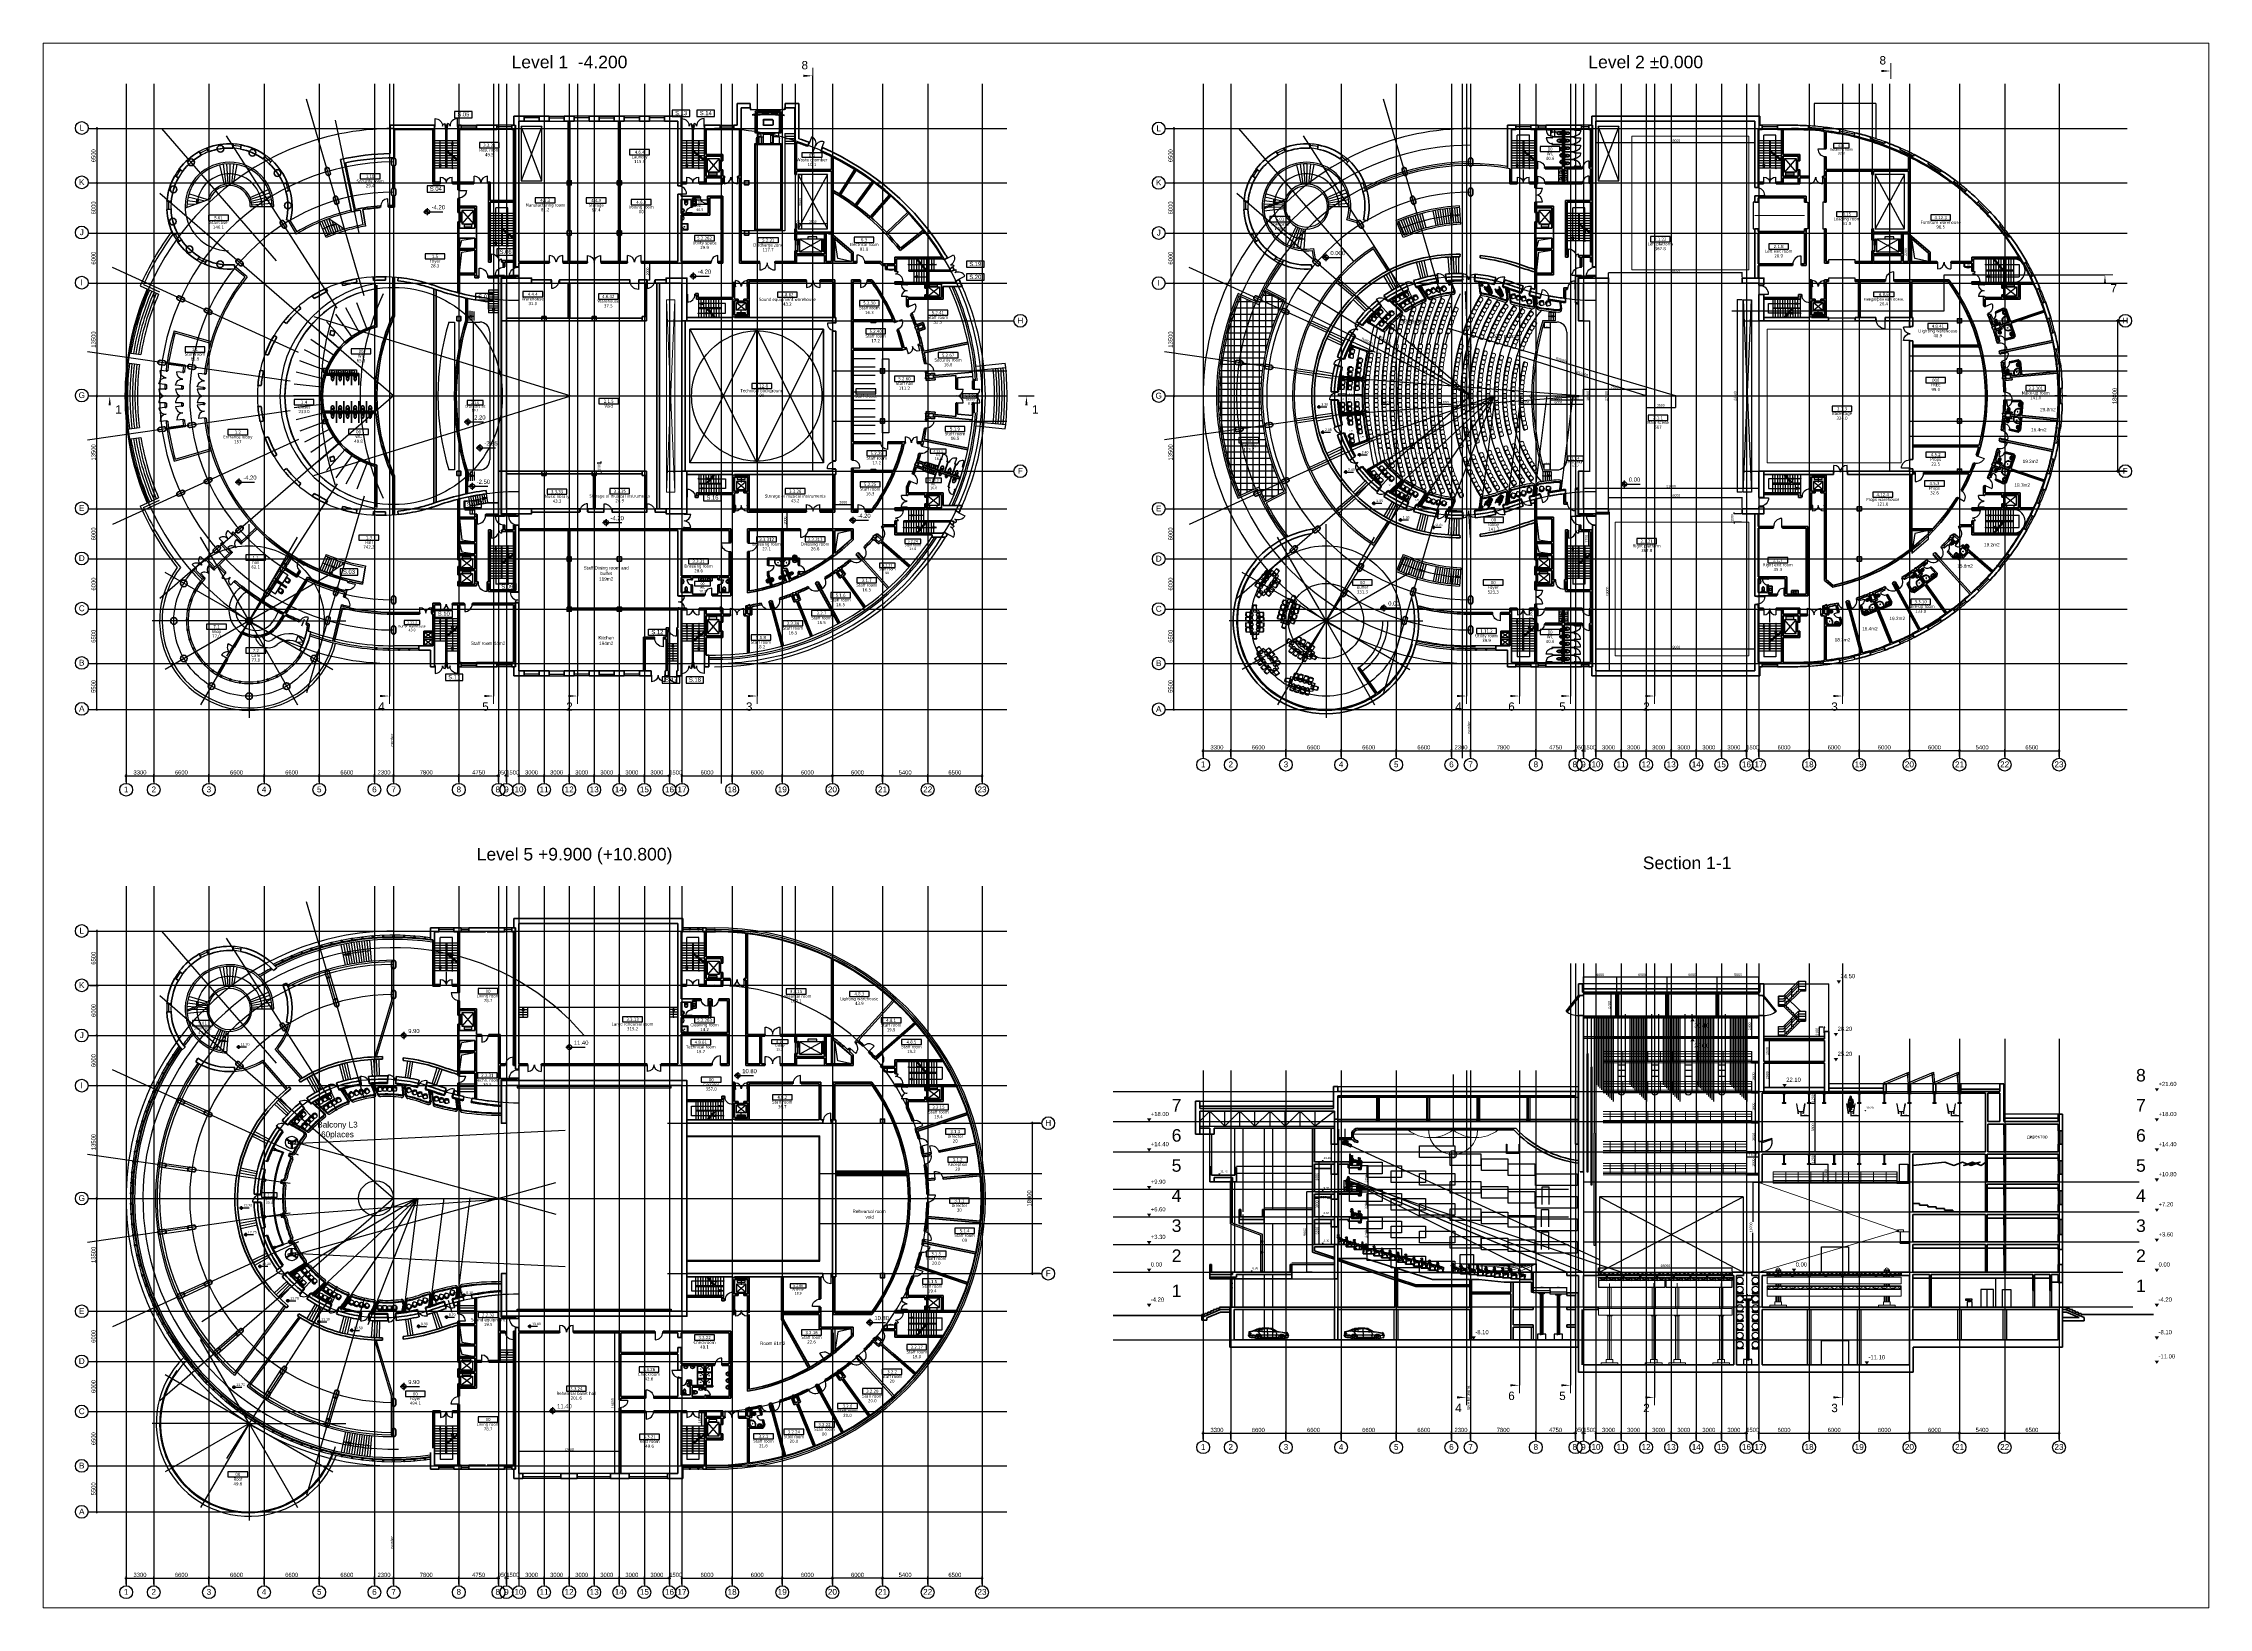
# Paper-space layout 'dwgmodels.com' of a CAD drawing. Header units: millimetres. Extents: x 0 to 257, y 5 to 190.
# The model-space entities are those that its viewports show. They can reach past a viewport. Long polylines and large blocks are cut down to what shows.
import ezdxf
from ezdxf.enums import TextEntityAlignment as Align

# ---------------------------------------------------------------- set-up
doc = ezdxf.new("R2010")
doc.units = ezdxf.units.MM
for name, pattern in [('DASHED', [0.75, 0.5, -0.25]), ('DOGSL_1', [0]), ('DOT', [0.125, 0, -0.125]), ('HIDDEN', [0.375, 0.25, -0.125]), ('HIDDEN2', [4.7625, 3.175, -1.5875]), ('OSY', [6200, 4000, -1000, 200, -1000])]:
    doc.linetypes.add(name, pattern=pattern)
for name, color, linetype in [('AKS-NUM', 3, 'Continuous'), ('axes', 40, 'OSY'), ('DIM', 4, 'Continuous'), ('dim100', 7, 'Continuous'), ('DV', 70, 'Continuous'), ('dwgmodels.com', 250, 'Continuous'), ('F', 4, 'Continuous'), ('FFFF', 61, 'Continuous'), ('Furniture', 61, 'Continuous'), ('h', 7, 'Continuous'), ('join', 253, 'HIDDEN'), ('Light tech', 30, 'Continuous'), ('M', 7, 'Continuous'), ('Mech', 7, 'Continuous'), ('P', 3, 'Continuous'), ('PUN', 7, 'HIDDEN'), ('R', 7, 'Continuous'), ('SEATS', 7, 'Continuous'), ('SEATS PARTER 54sm', 9, 'Continuous'), ('Seats_2', 61, 'Continuous'), ('ST_PENOblock', 3, 'Continuous'), ('T-EXPL pom', 9, 'Continuous'), ('T_expl', 6, 'Continuous'), ('Text', 179, 'Continuous')]:
    doc.layers.add(name, color=color, linetype=linetype)
doc.layers.add('Canal', color=7, linetype='Continuous', true_color=0xafd5d5, plot=False)
for name, color, linetype, lineweight in [('FF', 7, 'Continuous', 20), ('Kolumns', 5, 'Continuous', 50), ('ST', 5, 'Continuous', 50), ('Technology 2', 6, 'Continuous', 5), ('TEN', 2, 'Continuous', 30), ('Wall', 5, 'Continuous', 50), ('Wall section', 4, 'Continuous', 30)]:
    doc.layers.add(name, color=color, linetype=linetype, lineweight=lineweight)
doc.layers.add('hide', color=61, linetype='Continuous', lineweight=5, plot=False)
doc.layers.add('view', color=193, linetype='Continuous', lineweight=20, plot=False)
doc.layers.add('SN', color=7, linetype='Continuous', plot=False)
doc.styles.add('DIM', font='arial.ttf', dxfattribs={"height": 500})
doc.styles.add('DIM100', font='arial.ttf')
doc.styles.add('dim200', font='arial.ttf')
doc.styles.add('DIM_150', font='arial.ttf')
doc.styles.add('EXPL', font='tahoma.ttf')
doc.styles.add('STYLE100', font='verdana.ttf', dxfattribs={"width": 0.7})
doc.dimstyles.new('DIM 50', dxfattribs={"dimtxt": 130, "dimasz": 75, "dimexe": 50, "dimexo": 50, "dimgap": 40, "dimtad": 1, "dimdec": 0, "dimzin": 0, "dimdsep": 46, "dimtxsty": 'dim200', "dimblk": 'ARCHTICK', "dimcen": 50, "dimdle": 50, "dimclrd": 256, "dimclre": 256, "dimclrt": 256, "dimaunit": 1, "dimadec": 4, "dimazin": 0, "dimtfac": 1, "dimtdec": 0, "dimtix": 1, "dimtofl": 0, "dimtmove": 0, "dimatfit": 0, "dimldrblk": 'DOT', "dimfxl": 1, "dimtolj": 1, "dimtzin": 0, "dimarcsym": 0})
doc.dimstyles.new('DIM100', dxfattribs={"dimtxt": 300, "dimasz": 150, "dimexe": 0, "dimexo": 100, "dimgap": 100, "dimtad": 1, "dimdec": 0, "dimzin": 0, "dimdsep": 46, "dimtxsty": 'DIM100', "dimblk": 'ARCHTICK', "dimcen": 200, "dimdle": 0.5, "dimclrt": 256, "dimaunit": 1, "dimazin": 0, "dimtfac": 1, "dimtdec": 0, "dimtix": 1, "dimtofl": 0, "dimtmove": 2, "dimatfit": 0, "dimldrblk": 'DOT', "dimfxl": 0, "dimtvp": 1.5, "dimtolj": 1, "dimtzin": 0, "dimarcsym": 0})
doc.dimstyles.new('dim20', dxfattribs={"dimtxt": 72, "dimasz": 60, "dimexe": 28, "dimexo": 20, "dimgap": 20, "dimtad": 1, "dimdec": 0, "dimdsep": 46, "dimtxsty": 'STYLE100', "dimblk": 'ARCHTICK', "dimcen": 0, "dimdle": 50, "dimclrd": 256, "dimclre": 256, "dimclrt": 256, "dimazin": 2, "dimtfac": 1, "dimtdec": 0, "dimtofl": 0, "dimtmove": 0, "dimatfit": 3, "dimldrblk": 'ARCHTICK', "dimfxl": 1, "dimtolj": 1, "dimtzin": 0, "dimarcsym": 0})
doc.dimstyles.new('DIM200', dxfattribs={"dimtxt": 500, "dimasz": 250, "dimexe": 200, "dimexo": 200, "dimgap": 150, "dimtad": 1, "dimdec": 0, "dimzin": 0, "dimdsep": 46, "dimtxsty": 'dim200', "dimblk": 'ARCHTICK', "dimcen": 100, "dimdle": 150, "dimclrd": 256, "dimclre": 256, "dimclrt": 256, "dimaunit": 1, "dimadec": 4, "dimazin": 0, "dimtfac": 1, "dimtdec": 0, "dimtix": 1, "dimtofl": 0, "dimtmove": 0, "dimatfit": 0, "dimldrblk": 'DOT', "dimfxl": 200, "dimtolj": 1, "dimtzin": 0, "dimarcsym": 0})

# ---------------------------------------------------------------- blocks, each defined once
blk = doc.blocks.new('A$C47705284')
at = {"layer": 'hide'}
for points in [[(-1350, 3250), (-2100, 3250), (-2100, 3200), (-1350, 3200)], [(-1350, 3150), (-2100, 3150), (-2100, 3200), (-1350, 3200)], [(-600, 3300), (-1350, 3300), (-1350, 3250), (-600, 3250)], [(-600, 3100), (-1350, 3100), (-1350, 3150), (-600, 3150)], [(-1350, 200), (-2100, 200), (-2100, 150), (-1350, 150)], [(-1350, 100), (-2100, 100), (-2100, 150), (-1350, 150)], [(-600, 250), (-1350, 250), (-1350, 200), (-600, 200)], [(-600, 50), (-1350, 50), (-1350, 100), (-600, 100)]]:
    blk.add_lwpolyline(points, close=True, dxfattribs=at)
at = {"layer": 'P'}
blk.add_lwpolyline([(-2150, 3050), (-650, 3050), (-650, 350), (-2150, 350), (-2150, 3050), (-650, 350), (-2150, 350), (-650, 3050)], dxfattribs=at)
blk.add_lwpolyline([(-600, 2450), (-350, 2450), (-350, 1350), (-600, 1350)], close=True, dxfattribs=at)
at = {"layer": 'ST'}
for p, q in [((-2050, 0), (-2050, -200)), ((-750, 0), (-750, -200))]:
    blk.add_line(p, q, dxfattribs=at)
for points in [[(-2050, 3550), (-2050, 3350), (-2400, 3350), (-2400, 0), (-2050, 0)], [(-750, 0), (0, 0), (0, 3350), (-750, 3350), (-750, 3550)]]:
    blk.add_lwpolyline(points, dxfattribs=at)
blk = doc.blocks.new('77')
at = {"layer": 'DV'}
for p, q in [((50, 0), (50, -700)), ((1450, 0), (1450, -700))]:
    blk.add_line(p, q, dxfattribs=at)
for points in [[(50, 50), (0, 50), (0, -50), (50, -50)], [(1450, 50), (1500, 50), (1500, -50), (1450, -50)]]:
    blk.add_lwpolyline(points, close=True, dxfattribs=at)
for centre, start, end in [((50, 0), 270, 0), ((1450, 0), 180, 270)]:
    blk.add_arc(centre, 700, start, end, dxfattribs=at)
blk = doc.blocks.new('okon')
at = {"layer": 'ST'}
blk.add_lwpolyline([(-50, 0), (50, 0), (50, 200), (-50, 200)], close=True, dxfattribs=at)
blk = doc.blocks.new('90')
at = {"layer": 'DV'}
blk.add_line((50, 0), (50, -900), dxfattribs=at)
for points in [[(50, 50), (50, -50), (0, -50), (0, 50)], [(1000, 50), (1000, -50), (950, -50), (950, 50)]]:
    blk.add_lwpolyline(points, close=True, dxfattribs=at)
blk.add_arc((50, 0), 900, 270, 0, dxfattribs=at)
blk = doc.blocks.new('80')
at = {"layer": 'DV'}
blk.add_line((50, 0), (50, -800), dxfattribs=at)
for points in [[(50, 50), (50, -50), (0, -50), (0, 50)], [(850, 50), (850, -50), (900, -50), (900, 50)]]:
    blk.add_lwpolyline(points, close=True, dxfattribs=at)
blk.add_arc((50, 0), 800, 270, 0, dxfattribs=at)
blk = doc.blocks.new('_ArchTick')
at = {"color": 0, "linetype": 'ByBlock', "const_width": 0.15}
blk.add_lwpolyline([(-0.5, -0.5), (0.5, 0.5)], dxfattribs=at)
blk = doc.blocks.new('*D424')
at = {"layer": 'Defpoints', "color": 0, "transparency": 16777216}
for p in [(222001, 102793), (222001, 101893), (228001, 101893)]:
    blk.add_point(p, dxfattribs=at)
at = {"layer": 'DIM', "lineweight": -2, "transparency": 16777216}
for p, q in [((228151, 102793), (221851, 102793)), ((222001, 102093), (222001, 102993)), ((228001, 102093), (228001, 102993))]:
    blk.add_line(p, q, dxfattribs=at)
at = {"layer": 'DIM', "lineweight": -2, "transparency": 16777216, "xscale": 250, "yscale": 250, "zscale": 250, "rotation": 180}
blk.add_blockref('_ArchTick', (222001, 102793), dxfattribs=at)
at = {"layer": 'DIM', "lineweight": -2, "transparency": 16777216, "xscale": 250, "yscale": 250, "zscale": 250}
blk.add_blockref('_ArchTick', (228001, 102793), dxfattribs=at)
at = {"layer": 'DIM', "transparency": 16777216, "insert": (225001, 103199), "char_height": 500, "attachment_point": 5, "style": 'dim200'}
blk.add_mtext('\\A1;6000', dxfattribs=at)
blk = doc.blocks.new('_Dot')
at = {"layer": 'P', "color": 0, "lineweight": -2}
blk.add_line((-0.5, 0), (-1, 0), dxfattribs=at)
at = {"layer": 'P', "color": 0, "const_width": 0.5}
blk.add_lwpolyline([(-0.25, 0, 1), (0.25, 0, 1)], format="xyb", close=True, dxfattribs=at)
blk = doc.blocks.new('*D425')
at = {"layer": 'Defpoints', "color": 0, "transparency": 16777216}
for p in [(216001, 101893), (222001, 102793), (222001, 101893)]:
    blk.add_point(p, dxfattribs=at)
at = {"layer": 'DIM', "lineweight": -2, "transparency": 16777216}
for p, q in [((215851, 102793), (222151, 102793)), ((216001, 102093), (216001, 102993)), ((222001, 102093), (222001, 102993))]:
    blk.add_line(p, q, dxfattribs=at)
at = {"layer": 'DIM', "lineweight": -2, "transparency": 16777216, "xscale": 250, "yscale": 250, "zscale": 250, "rotation": 180}
blk.add_blockref('_ArchTick', (216001, 102793), dxfattribs=at)
at = {"layer": 'DIM', "lineweight": -2, "transparency": 16777216, "xscale": 250, "yscale": 250, "zscale": 250}
blk.add_blockref('_ArchTick', (222001, 102793), dxfattribs=at)
at = {"layer": 'DIM', "transparency": 16777216, "insert": (219001, 103199), "char_height": 500, "attachment_point": 5, "style": 'dim200'}
blk.add_mtext('\\A1;6000', dxfattribs=at)
blk = doc.blocks.new('*D426')
at = {"layer": 'Defpoints', "color": 0, "transparency": 16777216}
for p in [(210001, 101893), (216001, 102793), (216001, 101893)]:
    blk.add_point(p, dxfattribs=at)
at = {"layer": 'DIM', "lineweight": -2, "transparency": 16777216}
for p, q in [((209851, 102793), (216151, 102793)), ((210001, 102093), (210001, 102993)), ((216001, 102093), (216001, 102993))]:
    blk.add_line(p, q, dxfattribs=at)
at = {"layer": 'DIM', "lineweight": -2, "transparency": 16777216, "xscale": 250, "yscale": 250, "zscale": 250, "rotation": 180}
blk.add_blockref('_ArchTick', (210001, 102793), dxfattribs=at)
at = {"layer": 'DIM', "lineweight": -2, "transparency": 16777216, "xscale": 250, "yscale": 250, "zscale": 250}
blk.add_blockref('_ArchTick', (216001, 102793), dxfattribs=at)
at = {"layer": 'DIM', "transparency": 16777216, "insert": (213001, 103199), "char_height": 500, "attachment_point": 5, "style": 'dim200'}
blk.add_mtext('\\A1;6000', dxfattribs=at)
blk = doc.blocks.new('*D427')
at = {"layer": 'Defpoints', "color": 0, "transparency": 16777216}
for p in [(204001, 101893), (210001, 102793), (210001, 101893)]:
    blk.add_point(p, dxfattribs=at)
at = {"layer": 'DIM', "lineweight": -2, "transparency": 16777216}
for p, q in [((203851, 102793), (210151, 102793)), ((204001, 102093), (204001, 102993)), ((210001, 102093), (210001, 102993))]:
    blk.add_line(p, q, dxfattribs=at)
at = {"layer": 'DIM', "lineweight": -2, "transparency": 16777216, "xscale": 250, "yscale": 250, "zscale": 250, "rotation": 180}
blk.add_blockref('_ArchTick', (204001, 102793), dxfattribs=at)
at = {"layer": 'DIM', "lineweight": -2, "transparency": 16777216, "xscale": 250, "yscale": 250, "zscale": 250}
blk.add_blockref('_ArchTick', (210001, 102793), dxfattribs=at)
at = {"layer": 'DIM', "transparency": 16777216, "insert": (207001, 103199), "char_height": 500, "attachment_point": 5, "style": 'dim200'}
blk.add_mtext('\\A1;6000', dxfattribs=at)
blk = doc.blocks.new('*D428')
at = {"layer": 'Defpoints', "color": 0, "transparency": 16777216}
for p in [(184501, 101893), (187501, 102793), (187501, 101893)]:
    blk.add_point(p, dxfattribs=at)
at = {"layer": 'DIM', "lineweight": -2, "transparency": 16777216}
for p, q in [((184351, 102793), (187651, 102793)), ((184501, 102093), (184501, 102993)), ((187501, 102093), (187501, 102993))]:
    blk.add_line(p, q, dxfattribs=at)
at = {"layer": 'DIM', "lineweight": -2, "transparency": 16777216, "xscale": 250, "yscale": 250, "zscale": 250, "rotation": 180}
blk.add_blockref('_ArchTick', (184501, 102793), dxfattribs=at)
at = {"layer": 'DIM', "lineweight": -2, "transparency": 16777216, "xscale": 250, "yscale": 250, "zscale": 250}
blk.add_blockref('_ArchTick', (187501, 102793), dxfattribs=at)
at = {"layer": 'DIM', "transparency": 16777216, "insert": (186001, 103199), "char_height": 500, "attachment_point": 5, "style": 'dim200'}
blk.add_mtext('\\A1;3000', dxfattribs=at)
blk = doc.blocks.new('*D429')
at = {"layer": 'Defpoints', "color": 0, "transparency": 16777216}
for p in [(160601, 101893), (167201, 102793), (167201, 101893)]:
    blk.add_point(p, dxfattribs=at)
at = {"layer": 'DIM', "lineweight": -2, "transparency": 16777216}
for p, q in [((160451, 102793), (167351, 102793)), ((160601, 102093), (160601, 102993)), ((167201, 102093), (167201, 102993))]:
    blk.add_line(p, q, dxfattribs=at)
at = {"layer": 'DIM', "lineweight": -2, "transparency": 16777216, "xscale": 250, "yscale": 250, "zscale": 250, "rotation": 180}
blk.add_blockref('_ArchTick', (160601, 102793), dxfattribs=at)
at = {"layer": 'DIM', "lineweight": -2, "transparency": 16777216, "xscale": 250, "yscale": 250, "zscale": 250}
blk.add_blockref('_ArchTick', (167201, 102793), dxfattribs=at)
at = {"layer": 'DIM', "transparency": 16777216, "insert": (163901, 103199), "char_height": 500, "attachment_point": 5, "style": 'dim200'}
blk.add_mtext('\\A1;6600', dxfattribs=at)
blk = doc.blocks.new('*D430')
at = {"layer": 'Defpoints', "color": 0, "transparency": 16777216}
for p in [(154001, 101893), (160601, 102793), (160601, 101893)]:
    blk.add_point(p, dxfattribs=at)
at = {"layer": 'DIM', "lineweight": -2, "transparency": 16777216}
for p, q in [((153851, 102793), (160751, 102793)), ((154001, 102093), (154001, 102993)), ((160601, 102093), (160601, 102993))]:
    blk.add_line(p, q, dxfattribs=at)
at = {"layer": 'DIM', "lineweight": -2, "transparency": 16777216, "xscale": 250, "yscale": 250, "zscale": 250, "rotation": 180}
blk.add_blockref('_ArchTick', (154001, 102793), dxfattribs=at)
at = {"layer": 'DIM', "lineweight": -2, "transparency": 16777216, "xscale": 250, "yscale": 250, "zscale": 250}
blk.add_blockref('_ArchTick', (160601, 102793), dxfattribs=at)
at = {"layer": 'DIM', "transparency": 16777216, "insert": (157301, 103199), "char_height": 500, "attachment_point": 5, "style": 'dim200'}
blk.add_mtext('\\A1;6600', dxfattribs=at)
blk = doc.blocks.new('*D431')
at = {"layer": 'Defpoints', "color": 0, "transparency": 16777216}
for p in [(147401, 101893), (154001, 102793), (154001, 101893)]:
    blk.add_point(p, dxfattribs=at)
at = {"layer": 'DIM', "lineweight": -2, "transparency": 16777216}
for p, q in [((147251, 102793), (154151, 102793)), ((147401, 102093), (147401, 102993)), ((154001, 102093), (154001, 102993))]:
    blk.add_line(p, q, dxfattribs=at)
at = {"layer": 'DIM', "lineweight": -2, "transparency": 16777216, "xscale": 250, "yscale": 250, "zscale": 250, "rotation": 180}
blk.add_blockref('_ArchTick', (147401, 102793), dxfattribs=at)
at = {"layer": 'DIM', "lineweight": -2, "transparency": 16777216, "xscale": 250, "yscale": 250, "zscale": 250}
blk.add_blockref('_ArchTick', (154001, 102793), dxfattribs=at)
at = {"layer": 'DIM', "transparency": 16777216, "insert": (150701, 103199), "char_height": 500, "attachment_point": 5, "style": 'dim200'}
blk.add_mtext('\\A1;6600', dxfattribs=at)
blk = doc.blocks.new('*D432')
at = {"layer": 'Defpoints', "color": 0, "transparency": 16777216}
for p in [(140801, 101893), (147401, 102793), (147401, 101893)]:
    blk.add_point(p, dxfattribs=at)
at = {"layer": 'DIM', "lineweight": -2, "transparency": 16777216}
for p, q in [((140651, 102793), (147551, 102793)), ((140801, 102093), (140801, 102993)), ((147401, 102093), (147401, 102993))]:
    blk.add_line(p, q, dxfattribs=at)
at = {"layer": 'DIM', "lineweight": -2, "transparency": 16777216, "xscale": 250, "yscale": 250, "zscale": 250, "rotation": 180}
blk.add_blockref('_ArchTick', (140801, 102793), dxfattribs=at)
at = {"layer": 'DIM', "lineweight": -2, "transparency": 16777216, "xscale": 250, "yscale": 250, "zscale": 250}
blk.add_blockref('_ArchTick', (147401, 102793), dxfattribs=at)
at = {"layer": 'DIM', "transparency": 16777216, "insert": (144101, 103199), "char_height": 500, "attachment_point": 5, "style": 'dim200'}
blk.add_mtext('\\A1;6600', dxfattribs=at)
blk = doc.blocks.new('*D433')
at = {"layer": 'Defpoints', "color": 0, "transparency": 16777216}
for p in [(137501, 101893), (140801, 102793), (140801, 101893)]:
    blk.add_point(p, dxfattribs=at)
at = {"layer": 'DIM', "lineweight": -2, "transparency": 16777216}
for p, q in [((137351, 102793), (140951, 102793)), ((137501, 102093), (137501, 102993)), ((140801, 102093), (140801, 102993))]:
    blk.add_line(p, q, dxfattribs=at)
at = {"layer": 'DIM', "lineweight": -2, "transparency": 16777216, "xscale": 250, "yscale": 250, "zscale": 250, "rotation": 180}
blk.add_blockref('_ArchTick', (137501, 102793), dxfattribs=at)
at = {"layer": 'DIM', "lineweight": -2, "transparency": 16777216, "xscale": 250, "yscale": 250, "zscale": 250}
blk.add_blockref('_ArchTick', (140801, 102793), dxfattribs=at)
at = {"layer": 'DIM', "transparency": 16777216, "insert": (139151, 103199), "char_height": 500, "attachment_point": 5, "style": 'dim200'}
blk.add_mtext('\\A1;3300', dxfattribs=at)
blk = doc.blocks.new('W7')
at = {"layer": 'SN'}
for points in [[(191, 164), (379, 164), (392, 164), (401, 157), (403, 147), (403, 138), (403, 0), (0, 0), (0, 126), (0, 141), (5, 160), (18, 164), (36, 164)], [(196, 198), (362, 198), (368, 243), (372, 277), (374, 291), (375, 312), (376, 324), (376, 358), (374, 397), (370, 433), (360, 483), (349, 518), (332, 556), (317, 582), (306, 598), (289, 619), (270, 638), (251, 654), (240, 661), (225, 667), (212, 669), (202, 670), (188, 669), (176, 666), (156, 657), (134, 639), (112, 616), (90, 588), (72, 559), (53, 516), (44, 486), (36, 449), (30, 406), (27, 366), (27, 330), (28, 306), (30, 279), (34, 249), (37, 224), (40, 198)], [(317, 353), (323, 368), (326, 382), (329, 410), (328, 437), (325, 460), (320, 485), (312, 512), (300, 537), (284, 564), (264, 589), (252, 601), (237, 612), (223, 617), (210, 620), (199, 620), (184, 619), (171, 614), (158, 607), (145, 595), (126, 574), (110, 550), (99, 531), (94, 519), (87, 500), (83, 484), (80, 474), (77, 456), (75, 440), (74, 422), (74, 408), (74, 394), (77, 379), (84, 356), (93, 339), (103, 325), (117, 312), (131, 302), (143, 295), (157, 290), (180, 284), (193, 283), (210, 283), (224, 285), (238, 287), (256, 294), (270, 300), (284, 311), (300, 325), (310, 339)]]:
    blk.add_lwpolyline(points, close=True, dxfattribs=at)
blk.add_lwpolyline([(0, 106), (73, 106), (86, 101), (92, 93), (94, 83), (94, 74), (93, 62), (86, 52), (78, 48), (71, 47), (71, 47), (0, 47)], dxfattribs=at)
blk = doc.blocks.new('70')
at = {"layer": 'DV'}
blk.add_line((50, 0), (50, -700), dxfattribs=at)
for points in [[(50, 50), (0, 50), (0, -50), (50, -50)], [(800, 50), (750, 50), (750, -50), (800, -50)]]:
    blk.add_lwpolyline(points, close=True, dxfattribs=at)
blk.add_arc((50, 0), 700, 270, 0, dxfattribs=at)
blk = doc.blocks.new('W1')
at = {"color": 7}
blk.add_lwpolyline([(0, 436.5), (800, 436.5), (800, 0), (0, 0), (0, 0), (0, 436.5)], close=True, dxfattribs=at)
for centre, radius in [((400, 200), 172.5), ((400, 100), 18.1)]:
    blk.add_circle(centre, radius, dxfattribs=at)
blk = doc.blocks.new('W55')
at = {"layer": 'SN'}
blk.add_line((-200, 0), (200, 0), dxfattribs=at)
blk.add_lwpolyline([(200, 0, 0.0581695), (184, 141, 0.0718055), (141, 247, 0.1065062), (70, 327, 0.1581043), (0, 350, 0.1581043), (-70, 327, 0.1065062), (-141, 247, 0.0718055), (-184, 141, 0.0581695), (-200, 0, 0.0581695)], format="xyb", dxfattribs=at)
blk.add_circle((0, 90), 20, dxfattribs=at)
for centre, radius, start, end in [((-86, 119), 50, 166.33653, 244.58087), ((208, 48), 352, 150.25512, 166.33653), ((0, 300), 250, 244.58087, 295.41913), ((80, 121), 205, 125.93737, 150.25512), ((0, 231), 68.8, 90, 125.93737), ((0, 231), 68.8, 54.06263, 90), ((-80, 121), 205, 29.74488, 54.06263), ((-208, 48), 352, 13.66347, 29.74488), ((86, 119), 50, 295.41913, 13.66347)]:
    blk.add_arc(centre, radius, start, end, dxfattribs=at)
blk = doc.blocks.new('otmetka')
for p, q in [((-426, 0), (1885, 0)), ((0, 426), (0, -426))]:
    blk.add_line(p, q)
at = {"color": 0}
for p, q in [((-262, 0), (-286, 24)), ((-277, 77), (-76, 278)), ((-172, 0), (-270, 98)), ((-263, 0), (1, 264)), ((-81, 0), (-240, 158)), ((1, 8), (-198, 208)), ((-172, 0), (1, 173)), ((1, 99), (-147, 247)), ((1, 189), (-85, 275)), ((-82, 0), (1, 83)), ((1, -234), (235, 0)), ((1, -144), (145, 0)), ((1, -53), (54, 0)), ((230, -175), (54, 0)), ((264, -119), (145, 0)), ((285, -49), (235, 0)), ((185, -221), (1, -37)), ((131, -257), (1, -128)), ((64, -281), (1, -218)), ((40, -285), (286, -39))]:
    blk.add_line(p, q, dxfattribs=at)
blk.add_circle((0, 0), 288)
blk = doc.blocks.new('*D434')
at = {"layer": 'Defpoints', "color": 0, "transparency": 16777216}
for p in [(203251, 51118), (204001, 51118), (204101, 40418)]:
    blk.add_point(p, dxfattribs=at)
at = {"layer": 'dim100', "color": 0, "lineweight": -2, "transparency": 16777216}
for p, q in [((203251, 51119), (203251, 46418)), ((203901, 51118), (203251, 51118)), ((203251, 40418), (203251, 45118)), ((204001, 40418), (203251, 40418))]:
    blk.add_line(p, q, dxfattribs=at)
at = {"layer": 'dim100', "color": 0, "lineweight": -2, "transparency": 16777216, "xscale": 150, "yscale": 150, "zscale": 150}
for p, rotation in [((203251, 51118), 90), ((203251, 40418), 270)]:
    blk.add_blockref('_ArchTick', p, dxfattribs=dict(at, rotation=rotation))
at = {"layer": 'dim100', "transparency": 16777216, "insert": (203051, 45768), "char_height": 300, "attachment_point": 5, "rotation": 90, "style": 'DIM100'}
blk.add_mtext('\\A1;10700', dxfattribs=at)
blk = doc.blocks.new('88')
at = {"layer": 'DV'}
for p, q in [((0, -50), (800, -50)), ((0, -1650), (800, -1650))]:
    blk.add_line(p, q, dxfattribs=at)
for points in [[(-50, -50), (-50, 0), (50, 0), (50, -50)], [(-50, -1650), (-50, -1700), (50, -1700), (50, -1650)]]:
    blk.add_lwpolyline(points, close=True, dxfattribs=at)
for centre, start, end in [((0, -50), 270, 0), ((0, -1650), 0, 90)]:
    blk.add_arc(centre, 800, start, end, dxfattribs=at)
blk = doc.blocks.new('*D435')
at = {"layer": 'Defpoints', "color": 0, "transparency": 16777216}
for p in [(87140, 131343), (87740, 131343), (87140, 129343)]:
    blk.add_point(p, dxfattribs=at)
at = {"layer": 'dim100', "color": 0, "lineweight": -2, "transparency": 16777216}
for p, q in [((87240, 131343), (87740, 131343)), ((87740, 129343), (87740, 131344)), ((87240, 129343), (87740, 129343))]:
    blk.add_line(p, q, dxfattribs=at)
at = {"layer": 'dim100', "color": 0, "lineweight": -2, "transparency": 16777216, "xscale": 150, "yscale": 150, "zscale": 150}
for p, rotation in [((87740, 131343), 90), ((87740, 129343), 270)]:
    blk.add_blockref('_ArchTick', p, dxfattribs=dict(at, rotation=rotation))
at = {"layer": 'dim100', "transparency": 16777216, "insert": (87486, 130343), "char_height": 300, "attachment_point": 5, "rotation": 90, "style": 'DIM100'}
blk.add_mtext('\\A1;2000', dxfattribs=at)
blk = doc.blocks.new('A$C47DB5B30')
at = {"linetype": 'Continuous'}
for p, q in [((-1887, -505), (-1912, -597)), ((-1641, -507), (-1912, -597)), ((-1665, -432), (-1887, -505)), ((-1722, -470), (-1722, -432)), ((-1373, -470), (-1722, -470)), ((-1438, -778), (-1676, -519)), ((-1641, -507), (-1665, -432)), ((-1488, -793), (-1572, -793)), ((-1572, -793), (-1572, -2649)), ((-1529, -145), (-1529, -793)), ((-1488, -2652), (-1488, -227)), ((-1438, -290), (-1488, -290)), ((-1488, -1687), (-1401, -1687)), ((-1438, -290), (-1438, -237)), ((-1347, -539), (-1438, -290)), ((-1438, -470), (-1438, -1604)), ((-1438, -1772), (-1438, -2615)), ((-282, -6), (-1432, -45)), ((-1401, -667), (-1401, -2602)), ((-1361, -2602), (-1361, -676)), ((-718, -303), (-1178, -355)), ((-363, -296), (-718, -303)), ((-593, -1135), (-593, -1703)), ((-557, -1171), (-557, -1684)), ((-551, -300), (-258, -215)), ((-543, -1085), (543, -1085)), ((543, -1753), (-543, -1753)), ((-527, -1141), (527, -1141)), ((527, -1714), (-527, -1714)), ((378, -289), (-109, -289)), ((282, -6), (1432, -45)), ((745, -311), (378, -289)), ((517, -297), (810, -237)), ((557, -1171), (557, -1684)), ((593, -1135), (593, -1703)), ((1347, -539), (1438, -290)), ((1361, -2602), (1361, -676)), ((1373, -470), (1722, -470)), ((1401, -667), (1401, -2602)), ((1488, -1687), (1401, -1687)), ((1438, -290), (1438, -237)), ((1438, -290), (1488, -290)), ((1438, -470), (1438, -1604)), ((1438, -778), (1676, -519)), ((1438, -1772), (1438, -2615)), ((1488, -2652), (1488, -227)), ((1488, -793), (1572, -793)), ((1529, -145), (1529, -793)), ((1572, -793), (1572, -2649)), ((1641, -507), (1665, -432)), ((1641, -507), (1912, -597)), ((1665, -432), (1887, -505)), ((1722, -470), (1722, -432)), ((-1488, -2649), (-1572, -2649)), ((1572, -3919), (-1572, -3919)), ((-1572, -3919), (-1572, -14324)), ((-1472, -3919), (-1472, -14324)), ((1472, -4044), (-1472, -4044)), ((-1438, -2702), (1438, -2702)), ((-1382, -3919), (-1382, -3331)), ((-1261, -2702), (-1261, -3147)), ((1211, -2621), (-1211, -2621)), ((-1182, -3131), (-606, -3131)), ((-593, -2835), (-818, -2702)), ((-593, -2835), (-593, -3919)), ((593, -2835), (-593, -2835)), ((-334, -2928), (-521, -2928)), ((-521, -2928), (-521, -3841)), ((-521, -3841), (-334, -3841)), ((-334, -3841), (-334, -2928)), ((593, -2835), (818, -2702)), ((593, -2835), (593, -3919)), ((1182, -3131), (606, -3131)), ((771, -3131), (771, -3919)), ((837, -3131), (837, -3919)), ((877, -2828), (1219, -2828)), ((877, -2828), (877, -3062)), ((1219, -3062), (877, -3062)), ((1069, -2828), (1069, -2702)), ((1069, -3062), (1069, -3131)), ((1116, -3131), (1116, -3919)), ((1182, -3131), (1182, -3919)), ((1219, -2828), (1219, -3062)), ((1261, -2702), (1261, -3147)), ((1382, -3919), (1382, -3331)), ((1472, -14324), (1472, -3919)), ((1488, -2649), (1572, -2649)), ((1572, -14324), (1572, -3919)), ((-1572, -14324), (1572, -14324)), ((1472, -14200), (-1472, -14200))]:
    blk.add_line(p, q, dxfattribs=at)
for centre, radius, start, end in [((-1429, -145), 100, 91.97232, 180), ((-1365, -271), 131, 100.05185, 160.13266), ((-1352, -264), 90.2, 98.67433, 162.6241), ((-1307, -391), 118, 98.70811, 158.34871), ((-1316, -435), 134, 96.10412, 139.22587), ((-1221, -667), 180, 90, 180), ((0, -6850), 6850, 90, 101.68676), ((0, -7712), 7660, 90, 100.26932), ((-1211, -676), 150, 90, 180), ((-1211, -2471), 150, 180, 270), ((0, -12737), 12506, 90, 96.10412), ((0, -8927), 8753, 90, 98.70811), ((0, -11469), 11050, 83.65798, 96.34202), ((10, -11508), 11050, 83.65798, 96.34202), ((-543, -1135), 50, 90, 180), ((-543, -1703), 50, 180, 270), ((-527, -1171), 30, 90, 180), ((-527, -1684), 30, 180, 270), ((0, -6850), 6850, 78.31324, 90), ((0, -7712), 7660, 79.73068, 90), ((0, -8927), 8753, 81.29189, 90), ((0, -12737), 12506, 83.89588, 90), ((527, -1171), 30, 0, 90), ((527, -1684), 30, 270, 0), ((543, -1135), 50, 0, 90), ((543, -1703), 50, 270, 0), ((1211, -676), 150, 0, 90), ((1211, -2471), 150, 270, 0), ((1221, -667), 180, 0, 90), ((1307, -391), 118, 21.65129, 81.29189), ((1316, -435), 134, 40.77413, 83.89588), ((1352, -264), 90.2, 17.3759, 81.32567), ((1365, -271), 131, 19.86734, 79.94815), ((1429, -145), 100, 0, 88.02768), ((-1438, -2652), 50, 180, 270), ((-1182, -3331), 200, 90, 180), ((-1261, -2602), 100, 180, 270), ((1182, -3331), 200, 0, 90), ((1261, -2602), 100, 270, 0), ((1438, -2652), 50, 270, 0)]:
    blk.add_arc(centre, radius, start, end, dxfattribs=at)
blk = doc.blocks.new('STOL')
for p, q in [((-533, 0), (-467, 0)), ((-532, 34), (-466, 29)), ((-530, 68), (-464, 59)), ((-527, 102), (-461, 88)), ((-522, 135), (-456, 117)), ((-516, 169), (-450, 145)), ((-509, 202), (-442, 174)), ((-500, 235), (-434, 202)), ((309, 1041), (347, 978)), ((341, 1052), (375, 989)), ((373, 1063), (402, 999)), ((406, 1072), (430, 1007)), ((439, 1079), (459, 1014)), ((473, 1085), (487, 1020)), ((506, 1090), (516, 1025)), ((540, 1094), (546, 1028)), ((574, 1096), (575, 1030)), ((608, 1097), (604, 1030)), ((642, 1097), (634, 1030)), ((676, 1095), (663, 1027)), ((710, 1092), (692, 1024)), ((743, 1087), (721, 1019)), ((750, 1012), (777, 1081)), ((926, 1088), (961, 1023)), ((959, 1097), (989, 1032)), ((992, 1106), (1017, 1040)), ((1025, 1113), (1046, 1047)), ((1058, 1119), (1075, 1053)), ((1092, 1123), (1104, 1057)), ((1126, 1126), (1133, 1060)), ((1160, 1128), (1162, 1062)), ((1194, 1129), (1191, 1062)), ((1228, 1128), (1221, 1061)), ((1262, 1125), (1250, 1059)), ((1296, 1122), (1279, 1055)), ((1329, 1117), (1308, 1050)), ((1363, 1110), (1337, 1043)), ((1365, 1035), (1396, 1102)), ((1635, 1035), (1604, 1102)), ((1637, 1110), (1663, 1043)), ((1671, 1117), (1692, 1050)), ((1704, 1122), (1721, 1055)), ((1738, 1125), (1750, 1059)), ((1772, 1128), (1779, 1061)), ((1806, 1129), (1809, 1062)), ((1840, 1128), (1838, 1062)), ((1874, 1126), (1867, 1060)), ((1908, 1123), (1896, 1057)), ((1942, 1119), (1925, 1053)), ((1975, 1113), (1954, 1047)), ((2008, 1106), (1983, 1040)), ((2041, 1097), (2011, 1032)), ((2074, 1088), (2039, 1023)), ((2250, 1012), (2223, 1081)), ((2257, 1087), (2279, 1019)), ((2290, 1092), (2308, 1024)), ((2324, 1095), (2337, 1027)), ((2358, 1097), (2366, 1030)), ((2392, 1097), (2396, 1030)), ((2426, 1096), (2425, 1030)), ((2460, 1094), (2454, 1028)), ((2494, 1090), (2484, 1025)), ((2527, 1085), (2513, 1020)), ((2561, 1079), (2541, 1014)), ((2594, 1072), (2570, 1007)), ((2627, 1063), (2598, 999)), ((2659, 1052), (2625, 989)), ((2691, 1041), (2653, 978)), ((3500, 235), (3434, 202)), ((3509, 202), (3442, 174)), ((3516, 169), (3450, 145)), ((3522, 135), (3456, 117)), ((3527, 102), (3461, 88)), ((3530, 68), (3464, 59)), ((3532, 34), (3466, 29)), ((3533, 0), (3467, 0)), ((-532, -34), (-466, -29)), ((-530, -68), (-464, -59)), ((-527, -102), (-461, -88)), ((-522, -135), (-456, -117)), ((-516, -169), (-450, -145)), ((-509, -202), (-442, -174)), ((-434, -202), (-500, -235)), ((309, -1041), (347, -978)), ((341, -1052), (375, -989)), ((373, -1063), (402, -999)), ((406, -1072), (430, -1007)), ((439, -1079), (459, -1014)), ((473, -1085), (487, -1020)), ((506, -1090), (516, -1025)), ((540, -1094), (546, -1028)), ((574, -1096), (575, -1030)), ((608, -1097), (604, -1030)), ((642, -1097), (634, -1030)), ((676, -1095), (663, -1027)), ((710, -1092), (692, -1024)), ((743, -1087), (721, -1019)), ((750, -1012), (777, -1081)), ((926, -1088), (961, -1023)), ((959, -1097), (989, -1032)), ((992, -1106), (1017, -1040)), ((1025, -1113), (1046, -1047)), ((1058, -1119), (1075, -1053)), ((1092, -1123), (1104, -1057)), ((1126, -1126), (1133, -1060)), ((1160, -1128), (1162, -1062)), ((1194, -1129), (1191, -1062)), ((1228, -1128), (1221, -1061)), ((1262, -1125), (1250, -1059)), ((1296, -1122), (1279, -1055)), ((1329, -1117), (1308, -1050)), ((1363, -1110), (1337, -1043)), ((1365, -1035), (1396, -1102)), ((1635, -1035), (1604, -1102)), ((1637, -1110), (1663, -1043)), ((1671, -1117), (1692, -1050)), ((1704, -1122), (1721, -1055)), ((1738, -1125), (1750, -1059)), ((1772, -1128), (1779, -1061)), ((1806, -1129), (1809, -1062)), ((1840, -1128), (1838, -1062)), ((1874, -1126), (1867, -1060)), ((1908, -1123), (1896, -1057)), ((1942, -1119), (1925, -1053)), ((1975, -1113), (1954, -1047)), ((2008, -1106), (1983, -1040)), ((2041, -1097), (2011, -1032)), ((2074, -1088), (2039, -1023)), ((2250, -1012), (2223, -1081)), ((2257, -1087), (2279, -1019)), ((2290, -1092), (2308, -1024)), ((2324, -1095), (2337, -1027)), ((2358, -1097), (2366, -1030)), ((2392, -1097), (2396, -1030)), ((2426, -1096), (2425, -1030)), ((2460, -1094), (2454, -1028)), ((2494, -1090), (2484, -1025)), ((2527, -1085), (2513, -1020)), ((2561, -1079), (2541, -1014)), ((2594, -1072), (2570, -1007)), ((2627, -1063), (2598, -999)), ((2659, -1052), (2625, -989)), ((2691, -1041), (2653, -978)), ((3434, -202), (3500, -235)), ((3509, -202), (3442, -174)), ((3516, -169), (3450, -145)), ((3522, -135), (3456, -117)), ((3527, -102), (3461, -88)), ((3530, -68), (3464, -59)), ((3532, -34), (3466, -29))]:
    blk.add_line(p, q)
at = {"linetype": 'Continuous'}
for p, q in [((0, -500), (0, 500)), ((56, 245), (332, 245)), ((56, 220), (332, 220)), ((56, 195), (332, 195)), ((383, 503), (383, 226)), ((408, 503), (408, 226)), ((433, 503), (433, 226)), ((823, 503), (823, 226)), ((848, 503), (848, 226)), ((873, 503), (873, 226)), ((962, 503), (962, 226)), ((987, 503), (987, 226)), ((1012, 503), (1012, 226)), ((1401, 503), (1401, 226)), ((1426, 503), (1426, 226)), ((1451, 503), (1451, 226)), ((1544, 503), (1544, 226)), ((1569, 503), (1569, 226)), ((1594, 503), (1594, 226)), ((1984, 503), (1984, 226)), ((2009, 503), (2009, 226)), ((2034, 503), (2034, 226)), ((2122, 503), (2122, 226)), ((2147, 503), (2147, 226)), ((2172, 503), (2172, 226)), ((2562, 503), (2562, 226)), ((2587, 503), (2587, 226)), ((2612, 503), (2612, 226)), ((2944, 245), (2668, 245)), ((2944, 220), (2668, 220)), ((2944, 195), (2668, 195)), ((3000, -500), (3000, 500)), ((56, -195), (332, -195)), ((56, -220), (332, -220)), ((56, -245), (332, -245)), ((383, -503), (383, -226)), ((408, -503), (408, -226)), ((433, -503), (433, -226)), ((823, -503), (823, -226)), ((848, -503), (848, -226)), ((873, -503), (873, -226)), ((962, -503), (962, -226)), ((987, -503), (987, -226)), ((1012, -503), (1012, -226)), ((1401, -503), (1401, -226)), ((1426, -503), (1426, -226)), ((1451, -503), (1451, -226)), ((1544, -503), (1544, -226)), ((1569, -503), (1569, -226)), ((1594, -503), (1594, -226)), ((1984, -503), (1984, -226)), ((2009, -503), (2009, -226)), ((2034, -503), (2034, -226)), ((2122, -503), (2122, -226)), ((2147, -503), (2147, -226)), ((2172, -503), (2172, -226)), ((2562, -503), (2562, -226)), ((2587, -503), (2587, -226)), ((2612, -503), (2612, -226)), ((2944, -195), (2668, -195)), ((2944, -220), (2668, -220)), ((2944, -245), (2668, -245))]:
    blk.add_line(p, q, dxfattribs=at)
for centre in [(196, 0), (628, 363), (1207, 363), (1789, 363), (2367, 363), (2804, 0), (628, -363), (1207, -363), (1789, -363), (2367, -363)]:
    blk.add_circle(centre, 151, dxfattribs=at)
for centre, radius, start, end in [((317, 0), 850, 177.70849, 182.29151), ((317, 0), 850, 173.12546, 175.41697), ((317, 0), 843, 175.44894, 177.72461), ((317, 0), 850, 168.54243, 170.83395), ((317, 0), 843, 170.89578, 173.17274), ((317, 0), 850, 163.9594, 166.25092), ((317, 0), 843, 166.33874, 168.61783), ((237, 0), 737, 175.07428, 177.53713), ((237, 0), 737, 170.14876, 172.61148), ((237, 0), 737, 165.22365, 167.68614), ((165, 0), 632, 161.3715, 198.6285), ((-1, -2563), 2799, 91.09457, 98.8905), ((-532, 0), 532, 333.79682, 26.20318), ((613, 247), 850, 108.68494, 110.97646), ((3139, 785), 2799, 176.04536, 183.8413), ((613, 247), 843, 106.31803, 108.59712), ((600, 398), 632, 76.30736, 113.56437), ((540, 1093), 532, 248.73268, 301.13904), ((606, 327), 737, 107.24972, 109.71221), ((613, 247), 850, 104.10192, 106.39343), ((613, 247), 843, 101.76312, 104.04008), ((606, 327), 737, 102.32438, 104.7871), ((613, 247), 850, 99.51889, 101.8104), ((613, 247), 843, 97.21126, 99.48692), ((606, 327), 737, 97.39874, 99.86158), ((613, 247), 850, 92.64435, 97.22738), ((613, 247), 843, 90.3848, 92.66047), ((606, 327), 737, 90.01014, 92.47299), ((613, 247), 850, 88.06132, 90.35283), ((606, 327), 737, 85.08462, 87.54734), ((613, 247), 843, 85.83164, 88.1086), ((613, 247), 850, 83.47829, 85.76981), ((606, 327), 737, 80.15951, 82.622), ((613, 247), 843, 81.2746, 83.5537), ((613, 247), 850, 78.89527, 81.18678), ((-1968, 344), 2799, 6.03043, 13.82636), ((1187, 278), 850, 105.54394, 107.83545), ((3738, 677), 2799, 172.90436, 180.70029), ((1160, 1127), 532, 245.59168, 297.99804), ((1182, 430), 632, 73.16635, 110.42336), ((1187, 278), 843, 103.17702, 105.45612), ((1184, 358), 737, 104.10872, 106.57121), ((1187, 278), 850, 100.96091, 103.25243), ((1187, 278), 843, 98.62212, 100.89908), ((1184, 358), 737, 99.18338, 101.6461), ((1187, 278), 850, 96.37789, 98.6694), ((1187, 278), 843, 94.07025, 96.34592), ((1184, 358), 737, 94.25773, 96.72058), ((1187, 278), 850, 89.50335, 94.08637), ((1184, 358), 737, 86.86914, 89.33198), ((1187, 278), 843, 87.2438, 89.51946), ((1187, 278), 850, 84.92032, 87.21183), ((1184, 358), 737, 81.94362, 84.40634), ((1187, 278), 843, 82.69064, 84.9676), ((1187, 278), 850, 80.33729, 82.6288), ((1184, 358), 737, 77.01851, 79.481), ((1187, 278), 843, 78.1336, 80.41269), ((1187, 278), 850, 75.75426, 78.04578), ((-1385, 516), 2799, 2.88942, 10.68536), ((4385, 516), 2799, 169.31464, 177.11058), ((1840, 1127), 532, 242.00196, 294.40832), ((1813, 278), 850, 101.95422, 104.24574), ((1818, 430), 632, 69.57664, 106.83365), ((1813, 278), 843, 99.58731, 101.8664), ((1816, 358), 737, 100.519, 102.98149), ((1813, 278), 850, 97.3712, 99.66271), ((1813, 278), 843, 95.0324, 97.30936), ((1816, 358), 737, 95.59366, 98.05638), ((1813, 278), 850, 92.78817, 95.07968), ((1813, 278), 843, 90.48054, 92.7562), ((1816, 358), 737, 90.66802, 93.13086), ((1813, 278), 850, 85.91363, 90.49665), ((1816, 358), 737, 83.27942, 85.74227), ((1813, 278), 843, 83.65408, 85.92975), ((1813, 278), 850, 81.3306, 83.62211), ((1816, 358), 737, 78.3539, 80.81662), ((1813, 278), 843, 79.10092, 81.37788), ((1813, 278), 850, 76.74757, 79.03909), ((1816, 358), 737, 73.42879, 75.89128), ((1813, 278), 843, 74.54388, 76.82298), ((-738, 677), 2799, 359.29971, 7.09564), ((1813, 278), 850, 72.16455, 74.45606), ((4968, 344), 2799, 166.17364, 173.96957), ((2460, 1093), 532, 238.86096, 291.26732), ((2387, 247), 850, 98.81322, 101.10473), ((2400, 398), 632, 66.43563, 103.69264), ((2387, 247), 843, 96.4463, 98.7254), ((2394, 327), 737, 97.378, 99.84049), ((2387, 247), 850, 94.23019, 96.52171), ((2387, 247), 843, 91.8914, 94.16836), ((2394, 327), 737, 92.45266, 94.91538), ((2387, 247), 850, 89.64717, 91.93868), ((2387, 247), 843, 87.33953, 89.6152), ((2394, 327), 737, 87.52701, 89.98986), ((2387, 247), 850, 82.77262, 87.35565), ((2394, 327), 737, 80.13842, 82.60126), ((2387, 247), 843, 80.51308, 82.78874), ((2387, 247), 850, 78.1896, 80.48111), ((2394, 327), 737, 75.2129, 77.67562), ((2387, 247), 843, 75.95992, 78.23688), ((2387, 247), 850, 73.60657, 75.89808), ((2394, 327), 737, 70.28779, 72.75028), ((2387, 247), 843, 71.40288, 73.68197), ((-139, 785), 2799, 356.1587, 3.95464), ((2387, 247), 850, 69.02354, 71.31506), ((3532, 0), 532, 153.79682, 206.20318), ((3001, -2563), 2799, 81.1095, 88.90543), ((2835, 0), 632, 341.3715, 18.6285), ((2763, 0), 737, 12.31386, 14.77635), ((2763, 0), 737, 7.38852, 9.85124), ((2763, 0), 737, 2.46287, 4.92572), ((2683, 0), 850, 13.74908, 16.0406), ((2683, 0), 843, 11.38217, 13.66126), ((2683, 0), 843, 6.82726, 9.10422), ((2683, 0), 850, 9.16605, 11.45757), ((2683, 0), 843, 2.27539, 4.55106), ((2683, 0), 850, 4.58303, 6.87454), ((2683, 0), 850, 357.70849, 2.29151), ((317, 0), 850, 184.58303, 186.87454), ((317, 0), 843, 182.27539, 184.55106), ((317, 0), 850, 189.16605, 191.45757), ((317, 0), 843, 186.82726, 189.10422), ((317, 0), 843, 191.38217, 193.66126), ((317, 0), 850, 193.74908, 196.0406), ((237, 0), 737, 182.46287, 184.92572), ((237, 0), 737, 187.38852, 189.85124), ((237, 0), 737, 192.31386, 194.77635), ((-1, 2563), 2799, 261.1095, 268.90543), ((613, -247), 850, 249.02354, 251.31506), ((3139, -785), 2799, 176.1587, 183.95464), ((613, -247), 843, 251.40288, 253.68197), ((540, -1093), 532, 58.86096, 111.26732), ((600, -398), 632, 246.43563, 283.69264), ((606, -327), 737, 250.28779, 252.75028), ((613, -247), 850, 253.60657, 255.89808), ((613, -247), 843, 255.95992, 258.23688), ((606, -327), 737, 255.2129, 257.67562), ((613, -247), 850, 258.1896, 260.48111), ((613, -247), 843, 260.51308, 262.78874), ((606, -327), 737, 260.13842, 262.60126), ((613, -247), 850, 262.77262, 267.35565), ((606, -327), 737, 267.52701, 269.98986), ((613, -247), 843, 267.33953, 269.6152), ((613, -247), 850, 269.64717, 271.93868), ((606, -327), 737, 272.45266, 274.91538), ((613, -247), 843, 271.8914, 274.16836), ((613, -247), 850, 274.23019, 276.52171), ((606, -327), 737, 277.378, 279.84049), ((613, -247), 843, 276.4463, 278.7254), ((613, -247), 850, 278.81322, 281.10473), ((-1968, -344), 2799, 346.17364, 353.96957), ((1187, -278), 850, 252.16455, 254.45606), ((1160, -1127), 532, 62.00196, 114.40832), ((3738, -677), 2799, 179.29971, 187.09564), ((1182, -430), 632, 249.57664, 286.83365), ((1187, -278), 843, 254.54388, 256.82298), ((1184, -358), 737, 253.42879, 255.89128), ((1187, -278), 850, 256.74757, 259.03909), ((1187, -278), 843, 259.10092, 261.37788), ((1184, -358), 737, 258.3539, 260.81662), ((1187, -278), 850, 261.3306, 263.62211), ((1187, -278), 843, 263.65408, 265.92975), ((1184, -358), 737, 263.27942, 265.74227), ((1187, -278), 850, 265.91363, 270.49665), ((1184, -358), 737, 270.66802, 273.13086), ((1187, -278), 843, 270.48054, 272.7562), ((1187, -278), 850, 272.78817, 275.07968), ((1184, -358), 737, 275.59366, 278.05638), ((1187, -278), 843, 275.0324, 277.30936), ((1187, -278), 850, 277.3712, 279.66271), ((1184, -358), 737, 280.519, 282.98149), ((1187, -278), 843, 279.58731, 281.8664), ((1187, -278), 850, 281.95422, 284.24574), ((-1385, -516), 2799, 349.31464, 357.11058), ((1840, -1127), 532, 65.59168, 117.99804), ((4385, -516), 2799, 182.88942, 190.68536), ((1813, -278), 850, 255.75426, 258.04578), ((1818, -430), 632, 253.16635, 290.42336), ((1813, -278), 843, 258.1336, 260.41269), ((1816, -358), 737, 257.01851, 259.481), ((1813, -278), 850, 260.33729, 262.6288), ((1813, -278), 843, 262.69064, 264.9676), ((1816, -358), 737, 261.94362, 264.40634), ((1813, -278), 850, 264.92032, 267.21183), ((1813, -278), 843, 267.2438, 269.51946), ((1816, -358), 737, 266.86914, 269.33198), ((1813, -278), 850, 269.50335, 274.08637), ((1816, -358), 737, 274.25773, 276.72058), ((1813, -278), 843, 274.07025, 276.34592), ((1813, -278), 850, 276.37789, 278.6694), ((1816, -358), 737, 279.18338, 281.6461), ((1813, -278), 843, 278.62212, 280.89908), ((1813, -278), 850, 280.96091, 283.25243), ((1816, -358), 737, 284.10872, 286.57121), ((1813, -278), 843, 283.17702, 285.45612), ((-738, -677), 2799, 352.90436, 0.70029), ((1813, -278), 850, 285.54394, 287.83545), ((2460, -1093), 532, 68.73268, 121.13904), ((4968, -344), 2799, 186.03043, 193.82636), ((2387, -247), 850, 258.89527, 261.18678), ((2400, -398), 632, 256.30736, 293.56437), ((2387, -247), 843, 261.2746, 263.5537), ((2394, -327), 737, 260.15951, 262.622), ((2387, -247), 850, 263.47829, 265.76981), ((2387, -247), 843, 265.83164, 268.1086), ((2394, -327), 737, 265.08462, 267.54734), ((2387, -247), 850, 268.06132, 270.35283), ((2387, -247), 843, 270.3848, 272.66047), ((2394, -327), 737, 270.01014, 272.47299), ((2387, -247), 850, 272.64435, 277.22738), ((2394, -327), 737, 277.39874, 279.86158), ((2387, -247), 843, 277.21126, 279.48692), ((2387, -247), 850, 279.51889, 281.8104), ((2394, -327), 737, 282.32438, 284.7871), ((2387, -247), 843, 281.76312, 284.04008), ((2387, -247), 850, 284.10192, 286.39343), ((2394, -327), 737, 287.24972, 289.71221), ((2387, -247), 843, 286.31803, 288.59712), ((-139, -785), 2799, 356.04536, 3.8413), ((2387, -247), 850, 288.68494, 290.97646), ((3001, 2563), 2799, 271.09457, 278.8905), ((2763, 0), 737, 345.22365, 347.68614), ((2763, 0), 737, 350.14876, 352.61148), ((2763, 0), 737, 355.07428, 357.53713), ((2683, 0), 850, 343.9594, 346.25092), ((2683, 0), 843, 346.33874, 348.61783), ((2683, 0), 843, 350.89578, 353.17274), ((2683, 0), 850, 348.54243, 350.83395), ((2683, 0), 843, 355.44894, 357.72461), ((2683, 0), 850, 353.12546, 355.41697)]:
    blk.add_arc(centre, radius, start, end)
for centre, start, end in [((1500, -10700), 82.37185, 97.62815), ((1500, 10700), 262.37185, 277.62815)]:
    blk.add_arc(centre, 11300, start, end, dxfattribs=at)
blk = doc.blocks.new('*D441')
at = {"layer": 'Defpoints', "color": 0, "transparency": 16777216}
for p in [(202001, 133093), (186001, 131743), (202001, 131743)]:
    blk.add_point(p, dxfattribs=at)
at = {"layer": 'dim100', "color": 0, "lineweight": -2, "transparency": 16777216}
for p, q in [((186001, 131843), (186001, 133093)), ((186001, 133093), (202002, 133093)), ((202001, 131843), (202001, 133093))]:
    blk.add_line(p, q, dxfattribs=at)
at = {"layer": 'dim100', "color": 0, "lineweight": -2, "transparency": 16777216, "xscale": 150, "yscale": 150, "zscale": 150, "rotation": 180}
blk.add_blockref('_ArchTick', (186001, 133093), dxfattribs=at)
at = {"layer": 'dim100', "color": 0, "lineweight": -2, "transparency": 16777216, "xscale": 150, "yscale": 150, "zscale": 150}
blk.add_blockref('_ArchTick', (202001, 133093), dxfattribs=at)
at = {"layer": 'dim100', "transparency": 16777216, "insert": (194001, 133347), "char_height": 300, "attachment_point": 5, "style": 'DIM100'}
blk.add_mtext('\\A1;16000', dxfattribs=at)
blk = doc.blocks.new('*D442')
at = {"layer": 'Defpoints', "color": 0, "transparency": 16777216}
for p in [(184501, 114943), (184501, 113343), (203501, 113343)]:
    blk.add_point(p, dxfattribs=at)
at = {"layer": 'dim100', "color": 0, "lineweight": -2, "transparency": 16777216}
for p, q in [((184501, 113443), (184501, 114943)), ((203502, 114943), (184501, 114943)), ((203501, 113443), (203501, 114943))]:
    blk.add_line(p, q, dxfattribs=at)
at = {"layer": 'dim100', "color": 0, "lineweight": -2, "transparency": 16777216, "xscale": 150, "yscale": 150, "zscale": 150, "rotation": 180}
blk.add_blockref('_ArchTick', (184501, 114943), dxfattribs=at)
at = {"layer": 'dim100', "color": 0, "lineweight": -2, "transparency": 16777216, "xscale": 150, "yscale": 150, "zscale": 150}
blk.add_blockref('_ArchTick', (203501, 114943), dxfattribs=at)
at = {"layer": 'dim100', "transparency": 16777216, "insert": (194001, 115197), "char_height": 300, "attachment_point": 5, "style": 'DIM100'}
blk.add_mtext('\\A1;19000', dxfattribs=at)
blk = doc.blocks.new('*D443')
at = {"layer": 'Defpoints', "color": 0, "transparency": 16777216}
for p in [(184501, 131343), (186101, 131343), (184501, 112343)]:
    blk.add_point(p, dxfattribs=at)
at = {"layer": 'dim100', "color": 0, "lineweight": -2, "transparency": 16777216}
for p, q in [((184601, 131343), (186101, 131343)), ((186101, 112343), (186101, 131344)), ((184601, 112343), (186101, 112343))]:
    blk.add_line(p, q, dxfattribs=at)
at = {"layer": 'dim100', "color": 0, "lineweight": -2, "transparency": 16777216, "xscale": 150, "yscale": 150, "zscale": 150}
for p, rotation in [((186101, 131343), 90), ((186101, 112343), 270)]:
    blk.add_blockref('_ArchTick', p, dxfattribs=dict(at, rotation=rotation))
at = {"layer": 'dim100', "transparency": 16777216, "insert": (185848, 121843), "char_height": 300, "attachment_point": 5, "rotation": 90, "style": 'DIM100'}
blk.add_mtext('\\A1;19000', dxfattribs=at)
blk = doc.blocks.new('*D444')
at = {"layer": 'Defpoints', "color": 0, "transparency": 16777216}
for p in [(193501, 101893), (196501, 102793), (196501, 101893)]:
    blk.add_point(p, dxfattribs=at)
at = {"layer": 'DIM', "lineweight": -2, "transparency": 16777216}
for p, q in [((193351, 102793), (196651, 102793)), ((193501, 102093), (193501, 102993)), ((196501, 102093), (196501, 102993))]:
    blk.add_line(p, q, dxfattribs=at)
at = {"layer": 'DIM', "lineweight": -2, "transparency": 16777216, "xscale": 250, "yscale": 250, "zscale": 250, "rotation": 180}
blk.add_blockref('_ArchTick', (193501, 102793), dxfattribs=at)
at = {"layer": 'DIM', "lineweight": -2, "transparency": 16777216, "xscale": 250, "yscale": 250, "zscale": 250}
blk.add_blockref('_ArchTick', (196501, 102793), dxfattribs=at)
at = {"layer": 'DIM', "transparency": 16777216, "insert": (195001, 103199), "char_height": 500, "attachment_point": 5, "style": 'dim200'}
blk.add_mtext('\\A1;3000', dxfattribs=at)
blk = doc.blocks.new('*D445')
at = {"layer": 'Defpoints', "color": 0, "transparency": 16777216}
for p in [(196501, 101893), (199501, 102793), (199501, 101893)]:
    blk.add_point(p, dxfattribs=at)
at = {"layer": 'DIM', "lineweight": -2, "transparency": 16777216}
for p, q in [((196351, 102793), (199651, 102793)), ((196501, 102093), (196501, 102993)), ((199501, 102093), (199501, 102993))]:
    blk.add_line(p, q, dxfattribs=at)
at = {"layer": 'DIM', "lineweight": -2, "transparency": 16777216, "xscale": 250, "yscale": 250, "zscale": 250, "rotation": 180}
blk.add_blockref('_ArchTick', (196501, 102793), dxfattribs=at)
at = {"layer": 'DIM', "lineweight": -2, "transparency": 16777216, "xscale": 250, "yscale": 250, "zscale": 250}
blk.add_blockref('_ArchTick', (199501, 102793), dxfattribs=at)
at = {"layer": 'DIM', "transparency": 16777216, "insert": (198001, 103199), "char_height": 500, "attachment_point": 5, "style": 'dim200'}
blk.add_mtext('\\A1;3000', dxfattribs=at)
blk = doc.blocks.new('vint')
blk.add_line((0, 0), (0, 120))
for points in [[(-175, 30), (-160, 40), (-120, 48), (-64, 54), (0, 60), (64, 66), (120, 72), (160, 80), (175, 90)], [(-175, 30), (-160, 19), (-160, -80)], [(-160, 19), (-146, 30), (-106, 40), (-51, 49), (13, 59), (61, 65)], [(175, -30), (160, -19), (160, 80)], [(-175, -90), (-160, -80), (-120, -72), (-64, -66), (0, -60), (64, -54), (120, -48), (160, -40), (175, -30)], [(160, -19), (146, -30), (106, -40), (51, -49), (-13, -59), (-61, -65)]]:
    blk.add_lwpolyline(points)
blk = doc.blocks.new('*D446')
at = {"layer": 'Defpoints', "color": 0, "transparency": 16777216}
for p in [(202151, 37318), (203151, 37618), (203151, 37218)]:
    blk.add_point(p, dxfattribs=at)
at = {"layer": 'Technology 2', "lineweight": -2, "transparency": 16777216}
for p, q in [((202101, 37618), (203201, 37618)), ((202151, 37368), (202151, 37668)), ((203151, 37268), (203151, 37668))]:
    blk.add_line(p, q, dxfattribs=at)
at = {"layer": 'Technology 2', "lineweight": -2, "transparency": 16777216, "xscale": 75, "yscale": 75, "zscale": 75, "rotation": 180}
blk.add_blockref('_ArchTick', (202151, 37618), dxfattribs=at)
at = {"layer": 'Technology 2', "lineweight": -2, "transparency": 16777216, "xscale": 75, "yscale": 75, "zscale": 75}
blk.add_blockref('_ArchTick', (203151, 37618), dxfattribs=at)
at = {"layer": 'Technology 2', "transparency": 16777216, "insert": (202651, 37724), "char_height": 130, "attachment_point": 5, "style": 'dim200'}
blk.add_mtext('\\A1;1000', dxfattribs=at)
blk = doc.blocks.new('*D447')
at = {"layer": 'Defpoints', "color": 0, "transparency": 16777216}
for p in [(183001, 158743), (186001, 158743), (183001, 131743)]:
    blk.add_point(p, dxfattribs=at)
at = {"layer": 'dim100', "color": 0, "lineweight": -2, "transparency": 16777216}
for p, q in [((183101, 158743), (186001, 158743)), ((186001, 131743), (186001, 158744)), ((183101, 131743), (186001, 131743))]:
    blk.add_line(p, q, dxfattribs=at)
at = {"layer": 'dim100', "color": 0, "lineweight": -2, "transparency": 16777216, "xscale": 150, "yscale": 150, "zscale": 150}
for p, rotation in [((186001, 158743), 90), ((186001, 131743), 270)]:
    blk.add_blockref('_ArchTick', p, dxfattribs=dict(at, rotation=rotation))
at = {"layer": 'dim100', "transparency": 16777216, "insert": (185748, 145243), "char_height": 300, "attachment_point": 5, "rotation": 90, "style": 'DIM100'}
blk.add_mtext('\\A1;27000', dxfattribs=at)
blk = doc.blocks.new('*D448')
at = {"layer": 'Defpoints', "color": 0, "transparency": 16777216}
for p in [(177001, 145243), (183001, 145243), (177001, 144243)]:
    blk.add_point(p, dxfattribs=at)
at = {"layer": 'dim100', "color": 0, "lineweight": -2, "transparency": 16777216}
for p, q in [((177001, 145143), (177001, 144243)), ((183001, 145143), (183001, 144243)), ((183002, 144243), (177001, 144243))]:
    blk.add_line(p, q, dxfattribs=at)
at = {"layer": 'dim100', "color": 0, "lineweight": -2, "transparency": 16777216, "xscale": 150, "yscale": 150, "zscale": 150, "rotation": 180}
blk.add_blockref('_ArchTick', (177001, 144243), dxfattribs=at)
at = {"layer": 'dim100', "color": 0, "lineweight": -2, "transparency": 16777216, "xscale": 150, "yscale": 150, "zscale": 150}
blk.add_blockref('_ArchTick', (183001, 144243), dxfattribs=at)
at = {"layer": 'dim100', "transparency": 16777216, "insert": (180001, 144497), "char_height": 300, "attachment_point": 5, "style": 'DIM100'}
blk.add_mtext('\\A1;6000', dxfattribs=at)
blk = doc.blocks.new('*D449')
at = {"layer": 'Defpoints', "color": 0, "transparency": 16777216}
for p in [(175301, 145243), (176801, 145243), (175301, 144243)]:
    blk.add_point(p, dxfattribs=at)
at = {"layer": 'dim100', "color": 0, "lineweight": -2, "transparency": 16777216}
for p, q in [((175301, 145143), (175301, 144243)), ((176801, 145143), (176801, 144243)), ((176802, 144243), (175301, 144243))]:
    blk.add_line(p, q, dxfattribs=at)
at = {"layer": 'dim100', "color": 0, "lineweight": -2, "transparency": 16777216, "xscale": 150, "yscale": 150, "zscale": 150, "rotation": 180}
blk.add_blockref('_ArchTick', (175301, 144243), dxfattribs=at)
at = {"layer": 'dim100', "color": 0, "lineweight": -2, "transparency": 16777216, "xscale": 150, "yscale": 150, "zscale": 150}
blk.add_blockref('_ArchTick', (176801, 144243), dxfattribs=at)
at = {"layer": 'dim100', "transparency": 16777216, "insert": (176051, 144497), "char_height": 300, "attachment_point": 5, "style": 'DIM100'}
blk.add_mtext('\\A1;1500', dxfattribs=at)
blk = doc.blocks.new('*D450')
at = {"layer": 'Defpoints', "color": 0, "transparency": 16777216}
for p in [(167301, 145243), (168301, 145243), (167301, 144243)]:
    blk.add_point(p, dxfattribs=at)
at = {"layer": 'dim100', "color": 0, "lineweight": -2, "transparency": 16777216}
for p, q in [((167301, 145143), (167301, 144243)), ((168301, 145143), (168301, 144243)), ((167301, 144243), (167151, 144243)), ((168301, 144243), (168451, 144243))]:
    blk.add_line(p, q, dxfattribs=at)
at = {"layer": 'dim100', "color": 0, "lineweight": -2, "transparency": 16777216, "xscale": 150, "yscale": 150, "zscale": 150}
blk.add_blockref('_ArchTick', (167301, 144243), dxfattribs=at)
at = {"layer": 'dim100', "color": 0, "lineweight": -2, "transparency": 16777216, "xscale": 150, "yscale": 150, "zscale": 150, "rotation": 180}
blk.add_blockref('_ArchTick', (168301, 144243), dxfattribs=at)
at = {"layer": 'dim100', "transparency": 16777216, "insert": (167801, 144497), "char_height": 300, "attachment_point": 5, "style": 'DIM100'}
blk.add_mtext('\\A1;1000', dxfattribs=at)
blk = doc.blocks.new('*D451')
at = {"layer": 'Defpoints', "color": 0, "transparency": 16777216}
for p in [(165501, 145243), (167301, 145243), (165501, 144243)]:
    blk.add_point(p, dxfattribs=at)
at = {"layer": 'dim100', "color": 0, "lineweight": -2, "transparency": 16777216}
for p, q in [((165501, 145143), (165501, 144243)), ((167301, 145143), (167301, 144243)), ((167302, 144243), (165501, 144243))]:
    blk.add_line(p, q, dxfattribs=at)
at = {"layer": 'dim100', "color": 0, "lineweight": -2, "transparency": 16777216, "xscale": 150, "yscale": 150, "zscale": 150, "rotation": 180}
blk.add_blockref('_ArchTick', (165501, 144243), dxfattribs=at)
at = {"layer": 'dim100', "color": 0, "lineweight": -2, "transparency": 16777216, "xscale": 150, "yscale": 150, "zscale": 150}
blk.add_blockref('_ArchTick', (167301, 144243), dxfattribs=at)
at = {"layer": 'dim100', "transparency": 16777216, "insert": (166401, 144497), "char_height": 300, "attachment_point": 5, "style": 'DIM100'}
blk.add_mtext('\\A1;1800', dxfattribs=at)
blk = doc.blocks.new('*D452')
at = {"layer": 'Defpoints', "color": 0, "transparency": 16777216}
for p in [(158852, 145243), (159802, 145243), (158852, 144243)]:
    blk.add_point(p, dxfattribs=at)
at = {"layer": 'dim100', "color": 0, "lineweight": -2, "transparency": 16777216}
for p, q in [((158852, 145143), (158852, 144243)), ((159802, 145143), (159802, 144243)), ((159802, 144243), (158851, 144243))]:
    blk.add_line(p, q, dxfattribs=at)
at = {"layer": 'dim100', "color": 0, "lineweight": -2, "transparency": 16777216, "xscale": 150, "yscale": 150, "zscale": 150, "rotation": 180}
blk.add_blockref('_ArchTick', (158852, 144243), dxfattribs=at)
at = {"layer": 'dim100', "color": 0, "lineweight": -2, "transparency": 16777216, "xscale": 150, "yscale": 150, "zscale": 150}
blk.add_blockref('_ArchTick', (159802, 144243), dxfattribs=at)
at = {"layer": 'dim100', "transparency": 16777216, "insert": (159327, 144497), "char_height": 300, "attachment_point": 5, "style": 'DIM100'}
blk.add_mtext('\\A1;950', dxfattribs=at)
blk = doc.blocks.new('*D453')
at = {"layer": 'Defpoints', "color": 0, "transparency": 16777216}
for p in [(183001, 145243), (190501, 146065), (190501, 145243)]:
    blk.add_point(p, dxfattribs=at)
at = {"layer": 'dim100', "color": 0, "lineweight": -2, "transparency": 16777216}
for p, q in [((183001, 145343), (183001, 146065)), ((183001, 146065), (190502, 146065)), ((190501, 145343), (190501, 146065))]:
    blk.add_line(p, q, dxfattribs=at)
at = {"layer": 'dim100', "color": 0, "lineweight": -2, "transparency": 16777216, "xscale": 150, "yscale": 150, "zscale": 150, "rotation": 180}
blk.add_blockref('_ArchTick', (183001, 146065), dxfattribs=at)
at = {"layer": 'dim100', "color": 0, "lineweight": -2, "transparency": 16777216, "xscale": 150, "yscale": 150, "zscale": 150}
blk.add_blockref('_ArchTick', (190501, 146065), dxfattribs=at)
at = {"layer": 'dim100', "transparency": 16777216, "insert": (186751, 146318), "char_height": 300, "attachment_point": 5, "style": 'DIM100'}
blk.add_mtext('\\A1;7500', dxfattribs=at)
blk = doc.blocks.new('A$C65634B81')
at = {"color": 0}
for p, q in [((-935, 283), (-1169, 283)), ((-1169, 253), (-924, 253)), ((-933, 313), (-1153, 313)), ((-1142, 308), (-1142, 284)), ((-1084, 226), (-975, 226)), ((-1084, 198), (-1084, 226)), ((-975, 198), (-1084, 198)), ((-975, 226), (-975, 198)), ((-975, 221), (-911, 221)), ((-974, 204), (-907, 204)), ((-961, 69), (-965, -5)), ((-948, 143), (-961, 69)), ((-960, 14), (-956, 29)), ((-959, -14), (-960, 14)), ((-956, 29), (-955, 47)), ((-955, 47), (-938, 64)), ((-930, 204), (-948, 143)), ((-939, 60), (-925, 54)), ((-938, 64), (-924, 81)), ((-921, 316), (-930, 295)), ((-930, 295), (-900, 208)), ((-924, 81), (-898, 79)), ((-905, 328), (-921, 316)), ((-909, 162), (-913, 121)), ((-913, 121), (-904, 84)), ((-892, 199), (-909, 162)), ((-823, 342), (-905, 328)), ((-900, 208), (-892, 199)), ((-898, 79), (-862, 75)), ((-861, 55), (-894, 77)), ((-885, 23), (-875, 1)), ((-875, 1), (-871, -12)), ((-862, 75), (-823, 52)), ((-834, 4), (-834, -22)), ((-808, 339), (-823, 342)), ((-784, 294), (-823, 268)), ((-823, 52), (-817, 39)), ((-815, 17), (-823, -9)), ((-821, 267), (-802, 218)), ((-819, 205), (-795, 190)), ((-819, 45), (-796, 28)), ((-817, 39), (-815, 17)), ((-772, 357), (-808, 339)), ((-807, 338), (-796, 326)), ((-806, 253), (-606, 254)), ((-802, 218), (-802, 195)), ((-454, 224), (-797, 224)), ((-796, 326), (-784, 294)), ((-796, 28), (-785, 9)), ((-795, 190), (-778, 166)), ((-606, 283), (-791, 283)), ((-790, 194), (-524, 194)), ((-785, 300), (-746, 299)), ((-785, 9), (-778, -9)), ((-778, 166), (-764, 141)), ((-729, 157), (-774, 167)), ((-730, 351), (-772, 357)), ((-764, 141), (-758, 121)), ((-760, 131), (-727, 73)), ((-746, 299), (-715, 311)), ((-710, 332), (-730, 351)), ((-701, 151), (-729, 157)), ((-727, 73), (-713, 29)), ((-726, 330), (-726, 341)), ((-697, 328), (-726, 330)), ((-715, 311), (-696, 312)), ((-713, 29), (-714, -12)), ((-697, 328), (-692, 324)), ((-696, 312), (-692, 324)), ((-652, 152), (-696, 148)), ((-628, 313), (-686, 313)), ((-680, 149), (-674, 135)), ((-665, 14), (-678, 28)), ((-674, 135), (-677, 126)), ((-663, 8), (-484, 31)), ((-614, -10), (-662, 1)), ((-533, 143), (-652, 152)), ((-640, 308), (-640, 284)), ((-454, 284), (-537, 284)), ((-537, 255), (-456, 255)), ((-507, 148), (-533, 142)), ((-520, 135), (-533, 143)), ((-533, 21), (-533, -29)), ((-532, 192), (-532, 147)), ((-519, 216), (-524, 224)), ((-524, 194), (-519, 203)), ((-519, 203), (-519, 216)), ((-519, 206), (-225, 207)), ((-478, 144), (-507, 148)), ((-424, 291), (-496, 290)), ((-484, 31), (-435, 36)), ((-432, 160), (-483, 141)), ((-454, 224), (-454, 291)), ((-454, 224), (-425, 214)), ((-435, 36), (-401, 46)), ((-398, 166), (-432, 160)), ((-421, 284), (-425, 284)), ((-424, 206), (-424, 291)), ((-223, 225), (-424, 225)), ((-423, 255), (-421, 255)), ((-401, 46), (-284, 54)), ((-401, 46), (-399, 49)), ((-352, 173), (-398, 166)), ((-241, 160), (-352, 173)), ((-233, 190), (-328, 172)), ((-284, 54), (-224, 60)), ((-225, 185), (-233, 190)), ((-227, 213), (-220, 226)), ((-224, 200), (-227, 213)), ((-193, 173), (-225, 185)), ((-211, 194), (-224, 200)), ((-224, 60), (-199, 69)), ((-220, 226), (-157, 224)), ((-151, 195), (-211, 194)), ((-209, 180), (-207, 193)), ((-161, 61), (-208, 64)), ((-199, 69), (-137, 95)), ((-158, 154), (-193, 173)), ((-144, 174), (-179, 169)), ((-130, 61), (-161, 61)), ((-158, 225), (-112, 227)), ((-116, 126), (-158, 154)), ((-151, 195), (-150, 225)), ((-99, 178), (-144, 174)), ((-137, 95), (-116, 126)), ((-136, 93), (-118, 85)), ((-122, 65), (-130, 61)), ((-121, 87), (-122, 65)), ((-118, 85), (-90, 86)), ((-112, 227), (-115, 177)), ((-52, 172), (-99, 178)), ((-90, 86), (-36, 103)), ((-23, 156), (-52, 172)), ((-36, 103), (-14, 119)), ((-10, 133), (-23, 156)), ((-14, 119), (-10, 133)), ((-940, -249), (-1172, -249)), ((-1172, -279), (-917, -278)), ((-847, -305), (-1150, -305)), ((-1141, -295), (-1141, -279)), ((-1084, -226), (-1084, -198)), ((-1084, -198), (-975, -198)), ((-975, -226), (-1084, -226)), ((-975, -198), (-975, -226)), ((-974, -204), (-941, -204)), ((-974, -220), (-945, -220)), ((-965, -5), (-954, -110)), ((-947, -58), (-959, -14)), ((-954, -110), (-933, -169)), ((-909, -85), (-947, -58)), ((-938, -227), (-924, -155)), ((-925, -268), (-938, -227)), ((-927, -117), (-916, -80)), ((-920, -152), (-927, -117)), ((-870, -295), (-925, -268)), ((-848, -42), (-912, -28)), ((-857, -88), (-909, -85)), ((-826, -300), (-870, -295)), ((-828, -71), (-857, -88)), ((-823, -9), (-847, -42)), ((-847, -42), (-836, -60)), ((-836, -60), (-838, -73)), ((-780, -29), (-828, -71)), ((-828, -236), (-791, -267)), ((-801, -162), (-826, -183)), ((-826, -300), (-805, -293)), ((-792, -328), (-826, -300)), ((-818, -222), (-824, -232)), ((-821, -179), (-810, -202)), ((-810, -202), (-818, -222)), ((-454, -230), (-811, -230)), ((-805, -293), (-793, -279)), ((-788, -141), (-801, -162)), ((-608, -249), (-801, -249)), ((-800, -200), (-524, -200)), ((-793, -279), (-791, -267)), ((-767, -334), (-792, -328)), ((-791, -272), (-759, -267)), ((-779, -117), (-788, -141)), ((-782, -138), (-745, -141)), ((-778, -9), (-780, -29)), ((-749, -107), (-777, -121)), ((-718, -323), (-767, -334)), ((-759, -267), (-725, -279)), ((-727, -71), (-749, -107)), ((-743, -140), (-703, -132)), ((-725, -294), (-732, -300)), ((-732, -300), (-713, -312)), ((-714, -12), (-727, -71)), ((-726, -278), (-608, -278)), ((-712, -294), (-725, -294)), ((-713, -312), (-718, -323)), ((-716, -136), (-672, -151)), ((-708, -279), (-712, -294)), ((-625, -304), (-711, -305)), ((-680, -37), (-670, -13)), ((-672, -151), (-547, -159)), ((-640, -278), (-640, -296)), ((-537, -33), (-614, -10)), ((-547, -159), (-530, -164)), ((-449, -66), (-537, -33)), ((-454, -288), (-537, -284)), ((-535, -255), (-454, -259)), ((-533, -165), (-533, -200)), ((-530, -164), (-427, -163)), ((-524, -200), (-519, -208)), ((-519, -221), (-524, -230)), ((-519, -208), (-519, -221)), ((-519, -212), (-225, -212)), ((-424, -296), (-496, -292)), ((-389, -61), (-456, -67)), ((-454, -230), (-425, -220)), ((-454, -230), (-454, -294)), ((-427, -163), (-243, -164)), ((-424, -212), (-424, -296)), ((-223, -230), (-424, -230)), ((-424, -261), (-419, -261)), ((-420, -289), (-424, -289)), ((-329, -61), (-389, -61)), ((-293, -72), (-329, -61)), ((-256, -51), (-318, -62)), ((-199, -59), (-256, -51)), ((-243, -164), (-205, -166)), ((-225, -229), (-229, -212)), ((-228, -211), (-226, -204)), ((-226, -204), (-211, -201)), ((-214, -236), (-225, -229)), ((-153, -235), (-214, -236)), ((-211, -199), (-210, -170)), ((-153, -199), (-211, -201)), ((-205, -166), (-133, -158)), ((-141, -83), (-199, -59)), ((-118, -238), (-166, -237)), ((-119, -79), (-156, -77)), ((-153, -199), (-153, -231)), ((-107, -105), (-141, -83)), ((-84, -80), (-138, -82)), ((-133, -158), (-94, -125)), ((-126, -160), (-113, -165)), ((-117, -237), (-120, -175)), ((-113, -165), (-64, -169)), ((-94, -125), (-107, -105)), ((-28, -97), (-84, -80)), ((-64, -169), (-8, -153)), ((-8, -112), (-28, -97)), ((5, -129), (-8, -112)), ((-8, -153), (5, -140)), ((5, -140), (5, -129))]:
    blk.add_line(p, q, dxfattribs=at)
at = {"linetype": 'HIDDEN2'}
for p, q in [((-100, 0), (100, 0)), ((0, 250), (0, -250))]:
    blk.add_line(p, q, dxfattribs=at)
at = {"color": 0}
for centre, radius, start, end in [((-1169, 268), 14.6, 90.02337, 270.02337), ((-606, 268), 14.6, 270.02337, 90.02337), ((-537, 269), 14.2, 90.02337, 270.02337), ((-421, 269), 14.2, 270.02337, 90.02337), ((-1172, -264), 14.6, 90.02337, 270.02337), ((-608, -264), 14.6, 270.02337, 90.02337), ((-536, -270), 14.2, 87.36048, 267.36048), ((-419, -275), 14.2, 267.36048, 87.36048)]:
    blk.add_arc(centre, radius, start, end, dxfattribs=at)
blk = doc.blocks.new('man_seats')
at = {"layer": 'SEATS', "linetype": 'DOGSL_1'}
for p, q in [((-745, 439), (-744, 508)), ((-743, 396), (-703, 196)), ((-602, 343), (-623, 204)), ((-623, 204), (-618, 83)), ((-618, 83), (-610, 46)), ((-567, 602), (-609, 600)), ((-588, 477), (-607, 515)), ((-602, 343), (-586, 426)), ((-586, 426), (-588, 477)), ((-570, 401), (-563, 435)), ((-570, 401), (-274, 338)), ((-568, 436), (-564, 454)), ((-563, 435), (-568, 436)), ((-288, 376), (-563, 435)), ((-515, 630), (-501, 633)), ((-513, 477), (-297, 431)), ((-365, 637), (-382, 587)), ((-178, 713), (-377, 684)), ((-377, 684), (-365, 637)), ((-285, 629), (-96, 620)), ((-285, 564), (-274, 564)), ((-264, 700), (-223, 803)), ((-243, 322), (-103, 322)), ((-99, 576), (-235, 576)), ((-223, 803), (-167, 881)), ((-145, 50), (-210, 5)), ((-210, -5), (-210, 5)), ((-167, 881), (-116, 928)), ((-167, 718), (-145, 648)), ((-167, 718), (-127, 666)), ((-124, 870), (-161, 727)), ((-132, 1086), (-152, 1067)), ((-140, 1050), (-152, 1054)), ((-145, 50), (-105, 50)), ((-139, 1042), (-143, 1032)), ((-141, 1017), (-139, 1014)), ((-135, 50), (-135, 322)), ((-114, 1159), (-118, 1168)), ((-106, 977), (-57, 987)), ((-65, 50), (-105, 50)), ((-95, 319), (-82, 318)), ((-79, 321), (-92, 323)), ((-66, 609), (-76, 568)), ((-75, 50), (-75, 300)), ((-71, 591), (-71, 590)), ((-57, 296), (-70, 297)), ((-65, 50), (0, 5)), ((-41, 1013), (-46, 993)), ((-35, 621), (-29, 655)), ((-32, 1014), (-25, 1010)), ((-11, 783), (-2, 804)), ((-2, 805), (24, 860)), ((0, -5), (0, 5)), ((16, 771), (25, 792)), ((25, 792), (51, 848)), ((67, 1077), (33, 1020)), ((79, 806), (123, 906)), ((123, 906), (112, 912)), ((-751, -4), (-856, -4)), ((-667, -4), (-622, -4)), ((-210, -5), (0, -5))]:
    blk.add_line(p, q, dxfattribs=at)
for centre, radius, start, end in [((-854, -1), 3.42, 132.65919, 240.79538), ((-838, -12), 23.1, 90.1435, 144.62986), ((-842, 87), 76.5, 272.75748, 294.28665), ((-737, -183), 214, 105.21863, 110.08637), ((-656, -134), 209, 108.47648, 130.95741), ((-698, 536), 53.5, 113.19905, 210.88722), ((-209, 447), 536, 180.89017, 185.4981), ((-709, -62), 66.4, 65.30549, 113.71703), ((-730, 87), 25, 288.4767, 351.13657), ((-643, 354), 244, 98.48194, 108.25512), ((-1306, 177), 607, 351.13638, 357.06081), ((-868, 156), 170, 356.48181, 13.48857), ((-662, 538), 60, 88.5691, 106.7733), ((-620, 254), 346, 88.19486, 96.74539), ((-695, 33), 85.8, 336.99237, 8.37831), ((-558, 626), 15.2, 165.29163, 189.67166), ((-563, 628), 10, 133.93665, 165.29372), ((-568, 625), 5, 189.67374, 233.12274), ((-566, 627), 8.41, 233.11807, 315.87953), ((-524, 587), 66.5, 103.20092, 133.93375), ((-548, -308), 910, 74.20756, 91.17433), ((-521, 429), 49.5, 77.5948, 149.55337), ((-553, 446), 13.5, 145.74471, 145.81523), ((-518, 559), 75.9, 90.82942, 124.09067), ((-454, 372), 292, 92.00093, 107.00057), ((-1014, -4183), 4843, 83.57883, 84.13792), ((-502, 628), 13.1, 170.60659, 284.39514), ((-483, 583), 35.8, 60.85147, 116.55686), ((-438, 650), 44.7, 232.75372, 302.0829), ((-416, -107), 773, 86.71723, 93.55769), ((-401, 591), 25, 20.66159, 122.08235), ((-285, 596), 32.5, 87.12084, 270.10287), ((20, 453), 317, 164.84339, 199.29919), ((-233, 519), 56.1, 89.98808, 163.04235), ((-243, 361), 39.4, 199.29919, 270), ((-274, 569), 4.92, 270, 309.95815), ((-181, 733), 20, 278.32088, 345.15102), ((-146, 1059), 9.46, 125.47036, 185.44482), ((-147, 1062), 9.32, 203.83701, 235.08096), ((-131, 989), 16, 143.78645, 187.10507), ((-137, 988), 10.7, 185.00324, 229.81216), ((-164, 1021), 30, 311.44656, 322.10414), ((-138, 1030), 5.12, 158.12908, 246.94507), ((-132, 993), 17.7, 227.94113, 267.72595), ((-134, 1021), 7.67, 139.58211, 208.70215), ((-145, 1045), 6.55, 332.65134, 44.02272), ((-149, 1009), 10.8, 320.56218, 23.35519), ((-150, 1103), 25.1, 316.7432, 16.51579), ((-127, 1075), 100, 266.91611, 281.99054), ((-42, 1116), 84.4, 149.40896, 183.84979), ((-47, 839), 81.9, 99.80951, 161.03278), ((-113, 1171), 6.41, 116.02087, 209.50201), ((-29, 1008), 190, 97.5536, 117.1231), ((-129, 955), 30.3, 296.55867, 45.43873), ((-843, 1136), 900, 325.057, 340.60886), ((-103, 327), 4.92, 270, 354.70662), ((-99, 539), 36.4, 346.34401, 90), ((1317, 195), 1421, 166.344, 174.70662), ((-99, 538), 82.2, 68.68147, 87.49999), ((-92, 326), 2.95, 160.50334, 262.99973), ((-45, 349), 58.5, 211.31946, 244.43835), ((22, 408), 137, 220.94223, 234.76559), ((-78, 324), 3.13, 264.31033, 349.88805), ((1317, 195), 1399, 166.29657, 174.72811), ((1318, 198), 1452, 156.25, 163.28529), ((-99, 539), 59.1, 347.46716, 61.26916), ((-71, 610), 4.92, 346.67781, 68.68077), ((-48, 862), 59.4, 31.28875, 102.82681), ((1348, 194), 1408, 154.21533, 175.84474), ((-59, 1001), 15.1, 281.52072, 324.62163), ((-29, 1098), 102, 26.46889, 104.16976), ((1318, 198), 1418, 162.65353, 164.73375), ((-36, 1009), 6.46, 53.98753, 140.10873), ((1318, 198), 1423, 156.25, 161.29496), ((-23, 1012), 2.86, 227.0098, 336.38727), ((-10, 1049), 16.5, 47.71655, 138.5592), ((-117, 1096), 129, 318.77075, 338.01166), ((-8, 1054), 12.2, 329.75513, 40.81291), ((-64, 862), 74.1, 340.98807, 25.07975), ((154, 936), 139, 155.4704, 190.285), ((-420, 810), 449, 7.00786, 13.42239), ((577, 569), 625, 148.98569, 152.18242), ((70, 1000), 42.4, 151.75708, 187.96198), ((68, 874), 32.2, 102.35049, 147.75084), ((633, 536), 660, 146.3126, 151.80891), ((-15, 1103), 86.2, 342.1481, 27.01524), ((71, 866), 39.8, 70.04722, 104.02905), ((108, 882), 31.5, 120.42443, 140.17548), ((105, 881), 31.6, 77.91287, 115.26804), ((-752, 37), 40.8, 270.60706, 292.81995), ((-660, 73), 77.1, 254.05246, 265.45764), ((-621, 1), 5.45, 265.96332, 344.3707)]:
    blk.add_arc(centre, radius, start, end, dxfattribs=at)
blk = doc.blocks.new('A$C24590B9B')
at = {"layer": 'Seats_2'}
blk.add_blockref('man_seats', (0, 5), dxfattribs=at)
blk = doc.blocks.new('*D437')
at = {"layer": 'Defpoints', "color": 0, "transparency": 16777216}
for p in [(184801, 40418), (200801, 40918), (200801, 40418)]:
    blk.add_point(p, dxfattribs=at)
at = {"layer": 'dim100', "color": 0, "lineweight": -2, "transparency": 16777216}
for p, q in [((184801, 40518), (184801, 40918)), ((184801, 40918), (200802, 40918)), ((200801, 40518), (200801, 40918))]:
    blk.add_line(p, q, dxfattribs=at)
at = {"layer": 'dim100', "color": 0, "lineweight": -2, "transparency": 16777216, "xscale": 150, "yscale": 150, "zscale": 150, "rotation": 180}
blk.add_blockref('_ArchTick', (184801, 40918), dxfattribs=at)
at = {"layer": 'dim100', "color": 0, "lineweight": -2, "transparency": 16777216, "xscale": 150, "yscale": 150, "zscale": 150}
blk.add_blockref('_ArchTick', (200801, 40918), dxfattribs=at)
at = {"layer": 'dim100', "transparency": 16777216, "insert": (192801, 41171), "char_height": 300, "attachment_point": 5, "style": 'DIM100'}
blk.add_mtext('\\A1;16000', dxfattribs=at)
blk = doc.blocks.new('*D438')
at = {"layer": 'Defpoints', "color": 0, "transparency": 16777216}
for p in [(169501, 101893), (177301, 102793), (177301, 101893)]:
    blk.add_point(p, dxfattribs=at)
at = {"layer": 'DIM', "lineweight": -2, "transparency": 16777216}
for p, q in [((169351, 102793), (177451, 102793)), ((169501, 102093), (169501, 102993)), ((177301, 102093), (177301, 102993))]:
    blk.add_line(p, q, dxfattribs=at)
at = {"layer": 'DIM', "lineweight": -2, "transparency": 16777216, "xscale": 250, "yscale": 250, "zscale": 250, "rotation": 180}
blk.add_blockref('_ArchTick', (169501, 102793), dxfattribs=at)
at = {"layer": 'DIM', "lineweight": -2, "transparency": 16777216, "xscale": 250, "yscale": 250, "zscale": 250}
blk.add_blockref('_ArchTick', (177301, 102793), dxfattribs=at)
at = {"layer": 'DIM', "transparency": 16777216, "insert": (173401, 103199), "char_height": 500, "attachment_point": 5, "style": 'dim200'}
blk.add_mtext('\\A1;7800', dxfattribs=at)
blk = doc.blocks.new('*D439')
at = {"layer": 'Defpoints', "color": 0, "transparency": 16777216}
for p in [(167201, 101893), (169501, 102793), (169501, 101893)]:
    blk.add_point(p, dxfattribs=at)
at = {"layer": 'DIM', "lineweight": -2, "transparency": 16777216}
for p, q in [((167051, 102793), (169651, 102793)), ((167201, 102093), (167201, 102993)), ((169501, 102093), (169501, 102993))]:
    blk.add_line(p, q, dxfattribs=at)
at = {"layer": 'DIM', "lineweight": -2, "transparency": 16777216, "xscale": 250, "yscale": 250, "zscale": 250, "rotation": 180}
blk.add_blockref('_ArchTick', (167201, 102793), dxfattribs=at)
at = {"layer": 'DIM', "lineweight": -2, "transparency": 16777216, "xscale": 250, "yscale": 250, "zscale": 250}
blk.add_blockref('_ArchTick', (169501, 102793), dxfattribs=at)
at = {"layer": 'DIM', "transparency": 16777216, "insert": (168351, 103199), "char_height": 500, "attachment_point": 5, "style": 'dim200'}
blk.add_mtext('\\A1;2300', dxfattribs=at)
blk = doc.blocks.new('*D421')
at = {"layer": 'Defpoints', "color": 0, "transparency": 16777216}
for p in [(228001, 101893), (233401, 102793), (233401, 101893)]:
    blk.add_point(p, dxfattribs=at)
at = {"layer": 'DIM', "lineweight": -2, "transparency": 16777216}
for p, q in [((227851, 102793), (233551, 102793)), ((228001, 102093), (228001, 102993)), ((233401, 102093), (233401, 102993))]:
    blk.add_line(p, q, dxfattribs=at)
at = {"layer": 'DIM', "lineweight": -2, "transparency": 16777216, "xscale": 250, "yscale": 250, "zscale": 250, "rotation": 180}
blk.add_blockref('_ArchTick', (228001, 102793), dxfattribs=at)
at = {"layer": 'DIM', "lineweight": -2, "transparency": 16777216, "xscale": 250, "yscale": 250, "zscale": 250}
blk.add_blockref('_ArchTick', (233401, 102793), dxfattribs=at)
at = {"layer": 'DIM', "transparency": 16777216, "insert": (230701, 103199), "char_height": 500, "attachment_point": 5, "style": 'dim200'}
blk.add_mtext('\\A1;5400', dxfattribs=at)
blk = doc.blocks.new('99')
at = {"layer": 'DV'}
for p, q in [((0, -50), (900, -50)), ((0, -1850), (900, -1850))]:
    blk.add_line(p, q, dxfattribs=at)
for points in [[(-150, -50), (-150, 0), (0, 0), (0, -50)], [(-150, -1850), (-150, -1900), (0, -1900), (0, -1850)]]:
    blk.add_lwpolyline(points, close=True, dxfattribs=at)
for centre, start, end in [((0, -50), 270, 0), ((0, -1850), 0, 90)]:
    blk.add_arc(centre, 900, start, end, dxfattribs=at)
blk = doc.blocks.new('nomkom')
blk.add_lwpolyline([(-950, 0), (950, 0), (950, 500), (-950, 500)], close=True)
at = {"style": 'EXPL'}
for tag, height, p in [('NO_LEGEND', 300, (0, 100)), ('ROOM_NAME', 200, (0, -350)), ('AREA', 300, (0, -800))]:
    blk.add_attdef(tag, text='', height=height, dxfattribs=at).set_placement(p, align=Align.CENTER)
blk = doc.blocks.new('*D422')
at = {"layer": 'Defpoints', "color": 0, "transparency": 16777216}
for p in [(155251, 47302), (155251, 46818), (156201, 46818)]:
    blk.add_point(p, dxfattribs=at)
at = {"layer": 'dim100', "lineweight": -2, "transparency": 16777216}
for p, q in [((156251, 47302), (155201, 47302)), ((155251, 46868), (155251, 47352)), ((156201, 46868), (156201, 47352))]:
    blk.add_line(p, q, dxfattribs=at)
at = {"layer": 'dim100', "lineweight": -2, "transparency": 16777216, "xscale": 75, "yscale": 75, "zscale": 75, "rotation": 180}
blk.add_blockref('_ArchTick', (155251, 47302), dxfattribs=at)
at = {"layer": 'dim100', "lineweight": -2, "transparency": 16777216, "xscale": 75, "yscale": 75, "zscale": 75}
blk.add_blockref('_ArchTick', (156201, 47302), dxfattribs=at)
at = {"layer": 'dim100', "transparency": 16777216, "insert": (155726, 47408), "char_height": 130, "attachment_point": 5, "style": 'dim200'}
blk.add_mtext('\\A1;950', dxfattribs=at)
blk = doc.blocks.new('*D423')
at = {"layer": 'Defpoints', "color": 0, "transparency": 16777216}
for p in [(202501, 54668), (204001, 54218), (204001, 54039)]:
    blk.add_point(p, dxfattribs=at)
at = {"layer": 'FF', "color": 0, "lineweight": -2, "transparency": 16777216}
for p, q in [((202501, 54568), (202501, 54218)), ((202501, 54218), (204002, 54218)), ((204001, 54139), (204001, 54218))]:
    blk.add_line(p, q, dxfattribs=at)
at = {"layer": 'FF', "color": 0, "lineweight": -2, "transparency": 16777216, "xscale": 150, "yscale": 150, "zscale": 150, "rotation": 180}
blk.add_blockref('_ArchTick', (202501, 54218), dxfattribs=at)
at = {"layer": 'FF', "color": 0, "lineweight": -2, "transparency": 16777216, "xscale": 150, "yscale": 150, "zscale": 150}
blk.add_blockref('_ArchTick', (204001, 54218), dxfattribs=at)
at = {"layer": 'FF', "transparency": 16777216, "insert": (203251, 54471), "char_height": 300, "attachment_point": 5, "style": 'DIM100'}
blk.add_mtext('\\A1;1500', dxfattribs=at)
blk = doc.blocks.new('100')
at = {"layer": 'DV'}
blk.add_line((50, -50), (50, -1050), dxfattribs=at)
for points in [[(50, 50), (50, -50), (0, -50), (0, 50)], [(1100, 50), (1100, -50), (1050, -50), (1050, 50)]]:
    blk.add_lwpolyline(points, close=True, dxfattribs=at)
blk.add_arc((50, -50), 1000, 270, 0, dxfattribs=at)
blk = doc.blocks.new('*D464')
at = {"layer": 'Defpoints', "color": 0, "transparency": 16777216}
for p in [(233401, 101893), (239901, 102793), (239901, 101893)]:
    blk.add_point(p, dxfattribs=at)
at = {"layer": 'DIM', "lineweight": -2, "transparency": 16777216}
for p, q in [((233251, 102793), (240051, 102793)), ((233401, 102093), (233401, 102993)), ((239901, 102093), (239901, 102993))]:
    blk.add_line(p, q, dxfattribs=at)
at = {"layer": 'DIM', "lineweight": -2, "transparency": 16777216, "xscale": 250, "yscale": 250, "zscale": 250, "rotation": 180}
blk.add_blockref('_ArchTick', (233401, 102793), dxfattribs=at)
at = {"layer": 'DIM', "lineweight": -2, "transparency": 16777216, "xscale": 250, "yscale": 250, "zscale": 250}
blk.add_blockref('_ArchTick', (239901, 102793), dxfattribs=at)
at = {"layer": 'DIM', "transparency": 16777216, "insert": (236651, 103199), "char_height": 500, "attachment_point": 5, "style": 'dim200'}
blk.add_mtext('\\A1;6500', dxfattribs=at)
blk = doc.blocks.new('*D465')
at = {"layer": 'Defpoints', "color": 0, "transparency": 16777216}
for p in [(246959, 154243), (248059, 154243), (248059, 136243)]:
    blk.add_point(p, dxfattribs=at)
at = {"layer": 'DIM', "lineweight": -2, "transparency": 16777216}
for p, q in [((247859, 154243), (246759, 154243)), ((246959, 136093), (246959, 154393)), ((247859, 136243), (246759, 136243))]:
    blk.add_line(p, q, dxfattribs=at)
at = {"layer": 'DIM', "lineweight": -2, "transparency": 16777216, "xscale": 250, "yscale": 250, "zscale": 250}
for p, rotation in [((246959, 154243), 90), ((246959, 136243), 270)]:
    blk.add_blockref('_ArchTick', p, dxfattribs=dict(at, rotation=rotation))
at = {"layer": 'DIM', "transparency": 16777216, "insert": (246554, 145243), "char_height": 500, "attachment_point": 5, "rotation": 90, "style": 'dim200'}
blk.add_mtext('\\A1;18000', dxfattribs=at)
blk = doc.blocks.new('*D466')
at = {"layer": 'Defpoints', "color": 0, "transparency": 16777216}
for p in [(132951, 145243), (134001, 145243), (132951, 131743)]:
    blk.add_point(p, dxfattribs=at)
at = {"layer": 'DIM', "lineweight": -2, "transparency": 16777216}
for p, q in [((133151, 145243), (134201, 145243)), ((134001, 131593), (134001, 145393)), ((133151, 131743), (134201, 131743))]:
    blk.add_line(p, q, dxfattribs=at)
at = {"layer": 'DIM', "lineweight": -2, "transparency": 16777216, "xscale": 250, "yscale": 250, "zscale": 250}
for p, rotation in [((134001, 145243), 90), ((134001, 131743), 270)]:
    blk.add_blockref('_ArchTick', p, dxfattribs=dict(at, rotation=rotation))
at = {"layer": 'DIM', "transparency": 16777216, "insert": (133596, 138493), "char_height": 500, "attachment_point": 5, "rotation": 90, "style": 'dim200'}
blk.add_mtext('\\A1;13500', dxfattribs=at)
blk = doc.blocks.new('*D467')
at = {"layer": 'Defpoints', "color": 0, "transparency": 16777216}
for p in [(132951, 158743), (132951, 145243), (134001, 145243)]:
    blk.add_point(p, dxfattribs=at)
at = {"layer": 'DIM', "lineweight": -2, "transparency": 16777216}
for p, q in [((133151, 158743), (134201, 158743)), ((134001, 158893), (134001, 145093)), ((133151, 145243), (134201, 145243))]:
    blk.add_line(p, q, dxfattribs=at)
at = {"layer": 'DIM', "lineweight": -2, "transparency": 16777216, "xscale": 250, "yscale": 250, "zscale": 250}
for p, rotation in [((134001, 158743), 90), ((134001, 145243), 270)]:
    blk.add_blockref('_ArchTick', p, dxfattribs=dict(at, rotation=rotation))
at = {"layer": 'DIM', "transparency": 16777216, "insert": (133596, 151993), "char_height": 500, "attachment_point": 5, "rotation": 90, "style": 'dim200'}
blk.add_mtext('\\A1;13500', dxfattribs=at)
blk = doc.blocks.new('*D468')
at = {"layer": 'Defpoints', "color": 0, "transparency": 16777216}
for p in [(132951, 125743), (134001, 125743), (132951, 119743)]:
    blk.add_point(p, dxfattribs=at)
at = {"layer": 'DIM', "lineweight": -2, "transparency": 16777216}
for p, q in [((133151, 125743), (134201, 125743)), ((134001, 119593), (134001, 125893)), ((133151, 119743), (134201, 119743))]:
    blk.add_line(p, q, dxfattribs=at)
at = {"layer": 'DIM', "lineweight": -2, "transparency": 16777216, "xscale": 250, "yscale": 250, "zscale": 250}
for p, rotation in [((134001, 125743), 90), ((134001, 119743), 270)]:
    blk.add_blockref('_ArchTick', p, dxfattribs=dict(at, rotation=rotation))
at = {"layer": 'DIM', "transparency": 16777216, "insert": (133596, 122743), "char_height": 500, "attachment_point": 5, "rotation": 90, "style": 'dim200'}
blk.add_mtext('\\A1;6000', dxfattribs=at)
blk = doc.blocks.new('*D469')
at = {"layer": 'Defpoints', "color": 0, "transparency": 16777216}
for p in [(132951, 131743), (134001, 131743), (132951, 125743)]:
    blk.add_point(p, dxfattribs=at)
at = {"layer": 'DIM', "lineweight": -2, "transparency": 16777216}
for p, q in [((133151, 131743), (134201, 131743)), ((134001, 125593), (134001, 131893)), ((133151, 125743), (134201, 125743))]:
    blk.add_line(p, q, dxfattribs=at)
at = {"layer": 'DIM', "lineweight": -2, "transparency": 16777216, "xscale": 250, "yscale": 250, "zscale": 250}
for p, rotation in [((134001, 131743), 90), ((134001, 125743), 270)]:
    blk.add_blockref('_ArchTick', p, dxfattribs=dict(at, rotation=rotation))
at = {"layer": 'DIM', "transparency": 16777216, "insert": (133596, 128743), "char_height": 500, "attachment_point": 5, "rotation": 90, "style": 'dim200'}
blk.add_mtext('\\A1;6000', dxfattribs=at)
blk = doc.blocks.new('*D470')
at = {"layer": 'Defpoints', "color": 0, "transparency": 16777216}
for p in [(132951, 177243), (132951, 170743), (134001, 170743)]:
    blk.add_point(p, dxfattribs=at)
at = {"layer": 'DIM', "lineweight": -2, "transparency": 16777216}
for p, q in [((133151, 177243), (134201, 177243)), ((134001, 177393), (134001, 170593)), ((133151, 170743), (134201, 170743))]:
    blk.add_line(p, q, dxfattribs=at)
at = {"layer": 'DIM', "lineweight": -2, "transparency": 16777216, "xscale": 250, "yscale": 250, "zscale": 250}
for p, rotation in [((134001, 177243), 90), ((134001, 170743), 270)]:
    blk.add_blockref('_ArchTick', p, dxfattribs=dict(at, rotation=rotation))
at = {"layer": 'DIM', "transparency": 16777216, "insert": (133596, 173993), "char_height": 500, "attachment_point": 5, "rotation": 90, "style": 'dim200'}
blk.add_mtext('\\A1;6500', dxfattribs=at)
blk = doc.blocks.new('*D471')
at = {"layer": 'Defpoints', "color": 0, "transparency": 16777216}
for p in [(132951, 170743), (132951, 164743), (134001, 164743)]:
    blk.add_point(p, dxfattribs=at)
at = {"layer": 'DIM', "lineweight": -2, "transparency": 16777216}
for p, q in [((133151, 170743), (134201, 170743)), ((134001, 170893), (134001, 164593)), ((133151, 164743), (134201, 164743))]:
    blk.add_line(p, q, dxfattribs=at)
at = {"layer": 'DIM', "lineweight": -2, "transparency": 16777216, "xscale": 250, "yscale": 250, "zscale": 250}
for p, rotation in [((134001, 170743), 90), ((134001, 164743), 270)]:
    blk.add_blockref('_ArchTick', p, dxfattribs=dict(at, rotation=rotation))
at = {"layer": 'DIM', "transparency": 16777216, "insert": (133596, 167743), "char_height": 500, "attachment_point": 5, "rotation": 90, "style": 'dim200'}
blk.add_mtext('\\A1;6000', dxfattribs=at)
blk = doc.blocks.new('*D472')
at = {"layer": 'Defpoints', "color": 0, "transparency": 16777216}
for p in [(132951, 164743), (132951, 158743), (134001, 158743)]:
    blk.add_point(p, dxfattribs=at)
at = {"layer": 'DIM', "lineweight": -2, "transparency": 16777216}
for p, q in [((133151, 164743), (134201, 164743)), ((134001, 164893), (134001, 158593)), ((133151, 158743), (134201, 158743))]:
    blk.add_line(p, q, dxfattribs=at)
at = {"layer": 'DIM', "lineweight": -2, "transparency": 16777216, "xscale": 250, "yscale": 250, "zscale": 250}
for p, rotation in [((134001, 164743), 90), ((134001, 158743), 270)]:
    blk.add_blockref('_ArchTick', p, dxfattribs=dict(at, rotation=rotation))
at = {"layer": 'DIM', "transparency": 16777216, "insert": (133596, 161743), "char_height": 500, "attachment_point": 5, "rotation": 90, "style": 'dim200'}
blk.add_mtext('\\A1;6000', dxfattribs=at)
blk = doc.blocks.new('*D473')
at = {"layer": 'Defpoints', "color": 0, "transparency": 16777216}
for p in [(132951, 119743), (134001, 119743), (132951, 113243)]:
    blk.add_point(p, dxfattribs=at)
at = {"layer": 'DIM', "lineweight": -2, "transparency": 16777216}
for p, q in [((133151, 119743), (134201, 119743)), ((134001, 113093), (134001, 119893)), ((133151, 113243), (134201, 113243))]:
    blk.add_line(p, q, dxfattribs=at)
at = {"layer": 'DIM', "lineweight": -2, "transparency": 16777216, "xscale": 250, "yscale": 250, "zscale": 250}
for p, rotation in [((134001, 119743), 90), ((134001, 113243), 270)]:
    blk.add_blockref('_ArchTick', p, dxfattribs=dict(at, rotation=rotation))
at = {"layer": 'DIM', "transparency": 16777216, "insert": (133596, 116493), "char_height": 500, "attachment_point": 5, "rotation": 90, "style": 'dim200'}
blk.add_mtext('\\A1;6500', dxfattribs=at)
blk = doc.blocks.new('*D474')
at = {"layer": 'Defpoints', "color": 0, "transparency": 16777216}
for p in [(132951, 113243), (134001, 113243), (132951, 107743)]:
    blk.add_point(p, dxfattribs=at)
at = {"layer": 'DIM', "lineweight": -2, "transparency": 16777216}
for p, q in [((133151, 113243), (134201, 113243)), ((134001, 107593), (134001, 113393)), ((133151, 107743), (134201, 107743))]:
    blk.add_line(p, q, dxfattribs=at)
at = {"layer": 'DIM', "lineweight": -2, "transparency": 16777216, "xscale": 250, "yscale": 250, "zscale": 250}
for p, rotation in [((134001, 113243), 90), ((134001, 107743), 270)]:
    blk.add_blockref('_ArchTick', p, dxfattribs=dict(at, rotation=rotation))
at = {"layer": 'DIM', "transparency": 16777216, "insert": (133596, 110493), "char_height": 500, "attachment_point": 5, "rotation": 90, "style": 'dim200'}
blk.add_mtext('\\A1;5500', dxfattribs=at)
blk = doc.blocks.new('*D475')
at = {"layer": 'Defpoints', "color": 0, "transparency": 16777216}
for p in [(117097, 58224), (118197, 58224), (118197, 40224)]:
    blk.add_point(p, dxfattribs=at)
at = {"layer": 'DIM', "lineweight": -2, "transparency": 16777216}
for p, q in [((117997, 58224), (116897, 58224)), ((117097, 40074), (117097, 58374)), ((117997, 40224), (116897, 40224))]:
    blk.add_line(p, q, dxfattribs=at)
at = {"layer": 'DIM', "lineweight": -2, "transparency": 16777216, "xscale": 250, "yscale": 250, "zscale": 250}
for p, rotation in [((117097, 58224), 90), ((117097, 40224), 270)]:
    blk.add_blockref('_ArchTick', p, dxfattribs=dict(at, rotation=rotation))
at = {"layer": 'DIM', "transparency": 16777216, "insert": (116692, 49224), "char_height": 500, "attachment_point": 5, "rotation": 90, "style": 'dim200'}
blk.add_mtext('\\A1;18000', dxfattribs=at)
blk = doc.blocks.new('*D476')
at = {"layer": 'Defpoints', "color": 0, "transparency": 16777216}
for p in [(204001, 134199), (204001, 133093), (183001, 131743)]:
    blk.add_point(p, dxfattribs=at)
at = {"layer": 'dim100', "color": 0, "lineweight": -2, "transparency": 16777216}
for p, q in [((183001, 131843), (183001, 134199)), ((183001, 134199), (204002, 134199)), ((204001, 133193), (204001, 134199))]:
    blk.add_line(p, q, dxfattribs=at)
at = {"layer": 'dim100', "color": 0, "lineweight": -2, "transparency": 16777216, "xscale": 150, "yscale": 150, "zscale": 150, "rotation": 180}
blk.add_blockref('_ArchTick', (183001, 134199), dxfattribs=at)
at = {"layer": 'dim100', "color": 0, "lineweight": -2, "transparency": 16777216, "xscale": 150, "yscale": 150, "zscale": 150}
blk.add_blockref('_ArchTick', (204001, 134199), dxfattribs=at)
at = {"layer": 'dim100', "transparency": 16777216, "insert": (193501, 134452), "char_height": 300, "attachment_point": 5, "style": 'DIM100'}
blk.add_mtext('\\A1;21000', dxfattribs=at)
blk = doc.blocks.new('*D477')
at = {"layer": 'Defpoints', "color": 0, "transparency": 16777216}
for p in [(184501, 177143), (203501, 177143), (184501, 175543)]:
    blk.add_point(p, dxfattribs=at)
at = {"layer": 'dim100', "color": 0, "lineweight": -2, "transparency": 16777216}
for p, q in [((184501, 177043), (184501, 175543)), ((203501, 177043), (203501, 175543)), ((203502, 175543), (184501, 175543))]:
    blk.add_line(p, q, dxfattribs=at)
at = {"layer": 'dim100', "color": 0, "lineweight": -2, "transparency": 16777216, "xscale": 150, "yscale": 150, "zscale": 150, "rotation": 180}
blk.add_blockref('_ArchTick', (184501, 175543), dxfattribs=at)
at = {"layer": 'dim100', "color": 0, "lineweight": -2, "transparency": 16777216, "xscale": 150, "yscale": 150, "zscale": 150}
blk.add_blockref('_ArchTick', (203501, 175543), dxfattribs=at)
at = {"layer": 'dim100', "transparency": 16777216, "insert": (194001, 175797), "char_height": 300, "attachment_point": 5, "style": 'DIM100'}
blk.add_mtext('\\A1;19000', dxfattribs=at)
blk = doc.blocks.new('*D436')
at = {"layer": 'Defpoints', "color": 0, "transparency": 16777216}
for p in [(183001, 154243), (183776, 154243), (183001, 136243)]:
    blk.add_point(p, dxfattribs=at)
at = {"layer": 'dim100', "color": 0, "lineweight": -2, "transparency": 16777216}
for p, q in [((183101, 154243), (183776, 154243)), ((183776, 136243), (183776, 154244)), ((183101, 136243), (183776, 136243))]:
    blk.add_line(p, q, dxfattribs=at)
at = {"layer": 'dim100', "color": 0, "lineweight": -2, "transparency": 16777216, "xscale": 150, "yscale": 150, "zscale": 150}
for p, rotation in [((183776, 154243), 90), ((183776, 136243), 270)]:
    blk.add_blockref('_ArchTick', p, dxfattribs=dict(at, rotation=rotation))
at = {"layer": 'dim100', "transparency": 16777216, "insert": (183523, 145243), "char_height": 300, "attachment_point": 5, "rotation": 90, "style": 'DIM100'}
blk.add_mtext('\\A1;18000', dxfattribs=at)
blk = doc.blocks.new('93')
at = {"layer": 'DV'}
for p, q in [((50, 0), (50, -900)), ((1250, 0), (1250, -300))]:
    blk.add_line(p, q, dxfattribs=at)
for points in [[(50, 50), (50, -50), (0, -50), (0, 50)], [(1300, 50), (1300, -50), (1250, -50), (1250, 50)]]:
    blk.add_lwpolyline(points, close=True, dxfattribs=at)
for centre, radius, start, end in [((50, 0), 900, 270, 0), ((1250, 0), 300, 180, 270)]:
    blk.add_arc(centre, radius, start, end, dxfattribs=at)
blk = doc.blocks.new('*D454')
at = {"layer": 'Defpoints', "color": 0, "transparency": 16777216}
for p in [(55640, 18924), (55640, 17324), (67640, 17324)]:
    blk.add_point(p, dxfattribs=at)
at = {"layer": 'dim100', "color": 0, "lineweight": -2, "transparency": 16777216}
for p, q in [((67640, 18924), (55639, 18924)), ((55640, 17424), (55640, 18924)), ((67640, 17424), (67640, 18924))]:
    blk.add_line(p, q, dxfattribs=at)
at = {"layer": 'dim100', "color": 0, "lineweight": -2, "transparency": 16777216, "xscale": 150, "yscale": 150, "zscale": 150, "rotation": 180}
blk.add_blockref('_ArchTick', (55640, 18924), dxfattribs=at)
at = {"layer": 'dim100', "color": 0, "lineweight": -2, "transparency": 16777216, "xscale": 150, "yscale": 150, "zscale": 150}
blk.add_blockref('_ArchTick', (67640, 18924), dxfattribs=at)
at = {"layer": 'dim100', "transparency": 16777216, "insert": (61640, 19178), "char_height": 300, "attachment_point": 5, "style": 'DIM100'}
blk.add_mtext('\\A1;12000', dxfattribs=at)
blk = doc.blocks.new('*D455')
at = {"layer": 'Defpoints', "color": 0, "transparency": 16777216}
for p in [(77514, 23624), (77740, 23624), (77740, 21974)]:
    blk.add_point(p, dxfattribs=at)
at = {"layer": 'dim100', "color": 0, "lineweight": -2, "transparency": 16777216}
for p, q in [((77514, 21974), (77514, 23625)), ((77640, 23624), (77514, 23624)), ((77640, 21974), (77514, 21974))]:
    blk.add_line(p, q, dxfattribs=at)
at = {"layer": 'dim100', "color": 0, "lineweight": -2, "transparency": 16777216, "xscale": 150, "yscale": 150, "zscale": 150}
for p, rotation in [((77514, 23624), 90), ((77514, 21974), 270)]:
    blk.add_blockref('_ArchTick', p, dxfattribs=dict(at, rotation=rotation))
at = {"layer": 'dim100', "transparency": 16777216, "insert": (77261, 22799), "char_height": 300, "attachment_point": 5, "rotation": 90, "style": 'DIM100'}
blk.add_mtext('\\A1;1650', dxfattribs=at)
blk = doc.blocks.new('w33')
for p, q in [((-553, 20), (-553, 210)), ((-323, 0), (-323, 171)), ((-93, 20), (-93, 210))]:
    blk.add_line(p, q)
blk.add_circle((-323, 107), 18)
for centre, start, end in [((-533, 20), 180, 270), ((-113, 20), 270, 0)]:
    blk.add_arc(centre, 20, start, end)
blk.add_ellipse((-323, 210), major_axis=(-230, 0), ratio=0.701058, start_param=3.1415927, end_param=6.2831853)
blk.add_ellipse((-323, 194), major_axis=(190, 0), ratio=0.693554)
at = {"layer": 'SN', "color": 7}
blk.add_line((-533, 0), (-113, 0), dxfattribs=at)
blk = doc.blocks.new('A$C497D624B')
at = {"layer": 'hide'}
for points in [[(250, 1790), (700, 1790), (700, 1740), (250, 1740)], [(250, 1720), (700, 1720), (700, 1670), (250, 1670)], [(1150, 1790), (700, 1790), (700, 1740), (1150, 1740)], [(1150, 1720), (700, 1720), (700, 1670), (1150, 1670)]]:
    blk.add_lwpolyline(points, close=True, dxfattribs=at)
at = {"layer": 'P'}
blk.add_lwpolyline([(150, 1650), (1250, 1650), (1250, 250), (150, 250), (150, 1650), (1250, 250), (150, 250), (1250, 1650)], dxfattribs=at)
blk.add_lwpolyline([(1300, 1450), (1550, 1450), (1550, 500), (1300, 500)], close=True, dxfattribs=at)
at = {"layer": 'ST'}
blk.add_lwpolyline([(300, 2000), (300, 1800), (0, 1800), (0, 0), (1600, 0), (1600, 1800), (1100, 1800), (1100, 2000)], dxfattribs=at)
blk = doc.blocks.new('*D461')
at = {"layer": 'Defpoints', "color": 0, "transparency": 16777216}
for p in [(168900, 157729), (169501, 145243)]:
    blk.add_point(p, dxfattribs=at)
at = {"layer": 'dim100', "color": 0, "lineweight": -2, "transparency": 16777216}
blk.add_line((169501, 145243), (168900, 157729), dxfattribs=at)
at = {"layer": 'dim100', "color": 0, "lineweight": -2, "transparency": 16777216, "xscale": 150, "yscale": 150, "zscale": 150, "rotation": 92.7591076585115}
blk.add_blockref('_ArchTick', (168900, 157729), dxfattribs=at)
at = {"layer": 'dim100', "transparency": 16777216, "insert": (169453, 151498), "char_height": 300, "attachment_point": 5, "rotation": 272.75911, "style": 'DIM100'}
blk.add_mtext('\\A1;R12500', dxfattribs=at)
blk = doc.blocks.new('*D462')
at = {"layer": 'Defpoints', "color": 0, "transparency": 16777216}
for p in [(176976, 119643), (177201, 119643), (177201, 118593)]:
    blk.add_point(p, dxfattribs=at)
at = {"layer": 'dim100', "color": 0, "lineweight": -2, "transparency": 16777216}
for p, q in [((176976, 119643), (176976, 119793)), ((177101, 119643), (176976, 119643)), ((177101, 118593), (176976, 118593)), ((176976, 118593), (176976, 118443))]:
    blk.add_line(p, q, dxfattribs=at)
at = {"layer": 'dim100', "color": 0, "lineweight": -2, "transparency": 16777216, "xscale": 150, "yscale": 150, "zscale": 150}
for p, rotation in [((176976, 119643), 270), ((176976, 118593), 90)]:
    blk.add_blockref('_ArchTick', p, dxfattribs=dict(at, rotation=rotation))
at = {"layer": 'dim100', "transparency": 16777216, "insert": (176722, 119118), "char_height": 300, "attachment_point": 5, "rotation": 90, "style": 'DIM100'}
blk.add_mtext('\\A1;1050', dxfattribs=at)
blk = doc.blocks.new('*D349')
at = {"layer": 'Defpoints', "color": 0, "transparency": 16777216}
for p in [(202501, 101893), (204001, 102793), (204001, 101893)]:
    blk.add_point(p, dxfattribs=at)
at = {"layer": 'DIM', "lineweight": -2, "transparency": 16777216}
for p, q in [((202501, 102793), (202251, 102793)), ((202501, 102093), (202501, 102993)), ((204001, 102093), (204001, 102993)), ((204001, 102793), (204251, 102793))]:
    blk.add_line(p, q, dxfattribs=at)
at = {"layer": 'DIM', "lineweight": -2, "transparency": 16777216, "xscale": 250, "yscale": 250, "zscale": 250}
blk.add_blockref('_ArchTick', (202501, 102793), dxfattribs=at)
at = {"layer": 'DIM', "lineweight": -2, "transparency": 16777216, "xscale": 250, "yscale": 250, "zscale": 250, "rotation": 180}
blk.add_blockref('_ArchTick', (204001, 102793), dxfattribs=at)
at = {"layer": 'DIM', "transparency": 16777216, "insert": (203251, 103199), "char_height": 500, "attachment_point": 5, "style": 'dim200'}
blk.add_mtext('\\A1;1500', dxfattribs=at)
blk = doc.blocks.new('*D350')
at = {"layer": 'Defpoints', "color": 0, "transparency": 16777216}
for p in [(199501, 101893), (202501, 102793), (202501, 101893)]:
    blk.add_point(p, dxfattribs=at)
at = {"layer": 'DIM', "lineweight": -2, "transparency": 16777216}
for p, q in [((199351, 102793), (202651, 102793)), ((199501, 102093), (199501, 102993)), ((202501, 102093), (202501, 102993))]:
    blk.add_line(p, q, dxfattribs=at)
at = {"layer": 'DIM', "lineweight": -2, "transparency": 16777216, "xscale": 250, "yscale": 250, "zscale": 250, "rotation": 180}
blk.add_blockref('_ArchTick', (199501, 102793), dxfattribs=at)
at = {"layer": 'DIM', "lineweight": -2, "transparency": 16777216, "xscale": 250, "yscale": 250, "zscale": 250}
blk.add_blockref('_ArchTick', (202501, 102793), dxfattribs=at)
at = {"layer": 'DIM', "transparency": 16777216, "insert": (201001, 103199), "char_height": 500, "attachment_point": 5, "style": 'dim200'}
blk.add_mtext('\\A1;3000', dxfattribs=at)
blk = doc.blocks.new('*D351')
at = {"layer": 'Defpoints', "color": 0, "transparency": 16777216}
for p in [(187501, 101893), (190501, 102793), (190501, 101893)]:
    blk.add_point(p, dxfattribs=at)
at = {"layer": 'DIM', "lineweight": -2, "transparency": 16777216}
for p, q in [((187351, 102793), (190651, 102793)), ((187501, 102093), (187501, 102993)), ((190501, 102093), (190501, 102993))]:
    blk.add_line(p, q, dxfattribs=at)
at = {"layer": 'DIM', "lineweight": -2, "transparency": 16777216, "xscale": 250, "yscale": 250, "zscale": 250, "rotation": 180}
blk.add_blockref('_ArchTick', (187501, 102793), dxfattribs=at)
at = {"layer": 'DIM', "lineweight": -2, "transparency": 16777216, "xscale": 250, "yscale": 250, "zscale": 250}
blk.add_blockref('_ArchTick', (190501, 102793), dxfattribs=at)
at = {"layer": 'DIM', "transparency": 16777216, "insert": (189001, 103199), "char_height": 500, "attachment_point": 5, "style": 'dim200'}
blk.add_mtext('\\A1;3000', dxfattribs=at)
blk = doc.blocks.new('*D352')
at = {"layer": 'Defpoints', "color": 0, "transparency": 16777216}
for p in [(190501, 101893), (193501, 102793), (193501, 101893)]:
    blk.add_point(p, dxfattribs=at)
at = {"layer": 'DIM', "lineweight": -2, "transparency": 16777216}
for p, q in [((190351, 102793), (193651, 102793)), ((190501, 102093), (190501, 102993)), ((193501, 102093), (193501, 102993))]:
    blk.add_line(p, q, dxfattribs=at)
at = {"layer": 'DIM', "lineweight": -2, "transparency": 16777216, "xscale": 250, "yscale": 250, "zscale": 250, "rotation": 180}
blk.add_blockref('_ArchTick', (190501, 102793), dxfattribs=at)
at = {"layer": 'DIM', "lineweight": -2, "transparency": 16777216, "xscale": 250, "yscale": 250, "zscale": 250}
blk.add_blockref('_ArchTick', (193501, 102793), dxfattribs=at)
at = {"layer": 'DIM', "transparency": 16777216, "insert": (192001, 103199), "char_height": 500, "attachment_point": 5, "style": 'dim200'}
blk.add_mtext('\\A1;3000', dxfattribs=at)
blk = doc.blocks.new('*D353')
at = {"layer": 'Defpoints', "color": 0, "transparency": 16777216}
for p in [(87140, 2874), (93140, 3774), (93140, 2874)]:
    blk.add_point(p, dxfattribs=at)
at = {"layer": 'DIM', "lineweight": -2, "transparency": 16777216}
for p, q in [((86990, 3774), (93290, 3774)), ((87140, 3074), (87140, 3974)), ((93140, 3074), (93140, 3974))]:
    blk.add_line(p, q, dxfattribs=at)
at = {"layer": 'DIM', "lineweight": -2, "transparency": 16777216, "xscale": 250, "yscale": 250, "zscale": 250, "rotation": 180}
blk.add_blockref('_ArchTick', (87140, 3774), dxfattribs=at)
at = {"layer": 'DIM', "lineweight": -2, "transparency": 16777216, "xscale": 250, "yscale": 250, "zscale": 250}
blk.add_blockref('_ArchTick', (93140, 3774), dxfattribs=at)
at = {"layer": 'DIM', "transparency": 16777216, "insert": (90140, 4180), "char_height": 500, "attachment_point": 5, "style": 'dim200'}
blk.add_mtext('\\A1;6000', dxfattribs=at)
blk = doc.blocks.new('*D354')
at = {"layer": 'Defpoints', "color": 0, "transparency": 16777216}
for p in [(81140, 2874), (87140, 3774), (87140, 2874)]:
    blk.add_point(p, dxfattribs=at)
at = {"layer": 'DIM', "lineweight": -2, "transparency": 16777216}
for p, q in [((80990, 3774), (87290, 3774)), ((81140, 3074), (81140, 3974)), ((87140, 3074), (87140, 3974))]:
    blk.add_line(p, q, dxfattribs=at)
at = {"layer": 'DIM', "lineweight": -2, "transparency": 16777216, "xscale": 250, "yscale": 250, "zscale": 250, "rotation": 180}
blk.add_blockref('_ArchTick', (81140, 3774), dxfattribs=at)
at = {"layer": 'DIM', "lineweight": -2, "transparency": 16777216, "xscale": 250, "yscale": 250, "zscale": 250}
blk.add_blockref('_ArchTick', (87140, 3774), dxfattribs=at)
at = {"layer": 'DIM', "transparency": 16777216, "insert": (84140, 4180), "char_height": 500, "attachment_point": 5, "style": 'dim200'}
blk.add_mtext('\\A1;6000', dxfattribs=at)
blk = doc.blocks.new('*D355')
at = {"layer": 'Defpoints', "color": 0, "transparency": 16777216}
for p in [(75140, 2874), (81140, 3774), (81140, 2874)]:
    blk.add_point(p, dxfattribs=at)
at = {"layer": 'DIM', "lineweight": -2, "transparency": 16777216}
for p, q in [((74990, 3774), (81290, 3774)), ((75140, 3074), (75140, 3974)), ((81140, 3074), (81140, 3974))]:
    blk.add_line(p, q, dxfattribs=at)
at = {"layer": 'DIM', "lineweight": -2, "transparency": 16777216, "xscale": 250, "yscale": 250, "zscale": 250, "rotation": 180}
blk.add_blockref('_ArchTick', (75140, 3774), dxfattribs=at)
at = {"layer": 'DIM', "lineweight": -2, "transparency": 16777216, "xscale": 250, "yscale": 250, "zscale": 250}
blk.add_blockref('_ArchTick', (81140, 3774), dxfattribs=at)
at = {"layer": 'DIM', "transparency": 16777216, "insert": (78140, 4180), "char_height": 500, "attachment_point": 5, "style": 'dim200'}
blk.add_mtext('\\A1;6000', dxfattribs=at)
blk = doc.blocks.new('*D356')
at = {"layer": 'Defpoints', "color": 0, "transparency": 16777216}
for p in [(55640, 2874), (58640, 3774), (58640, 2874)]:
    blk.add_point(p, dxfattribs=at)
at = {"layer": 'DIM', "lineweight": -2, "transparency": 16777216}
for p, q in [((55490, 3774), (58790, 3774)), ((55640, 3074), (55640, 3974)), ((58640, 3074), (58640, 3974))]:
    blk.add_line(p, q, dxfattribs=at)
at = {"layer": 'DIM', "lineweight": -2, "transparency": 16777216, "xscale": 250, "yscale": 250, "zscale": 250, "rotation": 180}
blk.add_blockref('_ArchTick', (55640, 3774), dxfattribs=at)
at = {"layer": 'DIM', "lineweight": -2, "transparency": 16777216, "xscale": 250, "yscale": 250, "zscale": 250}
blk.add_blockref('_ArchTick', (58640, 3774), dxfattribs=at)
at = {"layer": 'DIM', "transparency": 16777216, "insert": (57140, 4180), "char_height": 500, "attachment_point": 5, "style": 'dim200'}
blk.add_mtext('\\A1;3000', dxfattribs=at)
blk = doc.blocks.new('*D357')
at = {"layer": 'Defpoints', "color": 0, "transparency": 16777216}
for p in [(31740, 2874), (38340, 3774), (38340, 2874)]:
    blk.add_point(p, dxfattribs=at)
at = {"layer": 'DIM', "lineweight": -2, "transparency": 16777216}
for p, q in [((31590, 3774), (38490, 3774)), ((31740, 3074), (31740, 3974)), ((38340, 3074), (38340, 3974))]:
    blk.add_line(p, q, dxfattribs=at)
at = {"layer": 'DIM', "lineweight": -2, "transparency": 16777216, "xscale": 250, "yscale": 250, "zscale": 250, "rotation": 180}
blk.add_blockref('_ArchTick', (31740, 3774), dxfattribs=at)
at = {"layer": 'DIM', "lineweight": -2, "transparency": 16777216, "xscale": 250, "yscale": 250, "zscale": 250}
blk.add_blockref('_ArchTick', (38340, 3774), dxfattribs=at)
at = {"layer": 'DIM', "transparency": 16777216, "insert": (35040, 4180), "char_height": 500, "attachment_point": 5, "style": 'dim200'}
blk.add_mtext('\\A1;6600', dxfattribs=at)
blk = doc.blocks.new('*D358')
at = {"layer": 'Defpoints', "color": 0, "transparency": 16777216}
for p in [(25140, 2874), (31740, 3774), (31740, 2874)]:
    blk.add_point(p, dxfattribs=at)
at = {"layer": 'DIM', "lineweight": -2, "transparency": 16777216}
for p, q in [((24990, 3774), (31890, 3774)), ((25140, 3074), (25140, 3974)), ((31740, 3074), (31740, 3974))]:
    blk.add_line(p, q, dxfattribs=at)
at = {"layer": 'DIM', "lineweight": -2, "transparency": 16777216, "xscale": 250, "yscale": 250, "zscale": 250, "rotation": 180}
blk.add_blockref('_ArchTick', (25140, 3774), dxfattribs=at)
at = {"layer": 'DIM', "lineweight": -2, "transparency": 16777216, "xscale": 250, "yscale": 250, "zscale": 250}
blk.add_blockref('_ArchTick', (31740, 3774), dxfattribs=at)
at = {"layer": 'DIM', "transparency": 16777216, "insert": (28440, 4180), "char_height": 500, "attachment_point": 5, "style": 'dim200'}
blk.add_mtext('\\A1;6600', dxfattribs=at)
blk = doc.blocks.new('*D359')
at = {"layer": 'Defpoints', "color": 0, "transparency": 16777216}
for p in [(18540, 2874), (25140, 3774), (25140, 2874)]:
    blk.add_point(p, dxfattribs=at)
at = {"layer": 'DIM', "lineweight": -2, "transparency": 16777216}
for p, q in [((18390, 3774), (25290, 3774)), ((18540, 3074), (18540, 3974)), ((25140, 3074), (25140, 3974))]:
    blk.add_line(p, q, dxfattribs=at)
at = {"layer": 'DIM', "lineweight": -2, "transparency": 16777216, "xscale": 250, "yscale": 250, "zscale": 250, "rotation": 180}
blk.add_blockref('_ArchTick', (18540, 3774), dxfattribs=at)
at = {"layer": 'DIM', "lineweight": -2, "transparency": 16777216, "xscale": 250, "yscale": 250, "zscale": 250}
blk.add_blockref('_ArchTick', (25140, 3774), dxfattribs=at)
at = {"layer": 'DIM', "transparency": 16777216, "insert": (21840, 4180), "char_height": 500, "attachment_point": 5, "style": 'dim200'}
blk.add_mtext('\\A1;6600', dxfattribs=at)
blk = doc.blocks.new('*D360')
at = {"layer": 'Defpoints', "color": 0, "transparency": 16777216}
for p in [(11940, 2874), (18540, 3774), (18540, 2874)]:
    blk.add_point(p, dxfattribs=at)
at = {"layer": 'DIM', "lineweight": -2, "transparency": 16777216}
for p, q in [((11790, 3774), (18690, 3774)), ((11940, 3074), (11940, 3974)), ((18540, 3074), (18540, 3974))]:
    blk.add_line(p, q, dxfattribs=at)
at = {"layer": 'DIM', "lineweight": -2, "transparency": 16777216, "xscale": 250, "yscale": 250, "zscale": 250, "rotation": 180}
blk.add_blockref('_ArchTick', (11940, 3774), dxfattribs=at)
at = {"layer": 'DIM', "lineweight": -2, "transparency": 16777216, "xscale": 250, "yscale": 250, "zscale": 250}
blk.add_blockref('_ArchTick', (18540, 3774), dxfattribs=at)
at = {"layer": 'DIM', "transparency": 16777216, "insert": (15240, 4180), "char_height": 500, "attachment_point": 5, "style": 'dim200'}
blk.add_mtext('\\A1;6600', dxfattribs=at)
blk = doc.blocks.new('*D361')
at = {"layer": 'Defpoints', "color": 0, "transparency": 16777216}
for p in [(8640, 2874), (11940, 3774), (11940, 2874)]:
    blk.add_point(p, dxfattribs=at)
at = {"layer": 'DIM', "lineweight": -2, "transparency": 16777216}
for p, q in [((8490, 3774), (12090, 3774)), ((8640, 3074), (8640, 3974)), ((11940, 3074), (11940, 3974))]:
    blk.add_line(p, q, dxfattribs=at)
at = {"layer": 'DIM', "lineweight": -2, "transparency": 16777216, "xscale": 250, "yscale": 250, "zscale": 250, "rotation": 180}
blk.add_blockref('_ArchTick', (8640, 3774), dxfattribs=at)
at = {"layer": 'DIM', "lineweight": -2, "transparency": 16777216, "xscale": 250, "yscale": 250, "zscale": 250}
blk.add_blockref('_ArchTick', (11940, 3774), dxfattribs=at)
at = {"layer": 'DIM', "transparency": 16777216, "insert": (10290, 4180), "char_height": 500, "attachment_point": 5, "style": 'dim200'}
blk.add_mtext('\\A1;3300', dxfattribs=at)
blk = doc.blocks.new('*D362')
at = {"layer": 'Defpoints', "color": 0, "transparency": 16777216}
for p in [(64640, 2874), (67640, 3774), (67640, 2874)]:
    blk.add_point(p, dxfattribs=at)
at = {"layer": 'DIM', "lineweight": -2, "transparency": 16777216}
for p, q in [((64490, 3774), (67790, 3774)), ((64640, 3074), (64640, 3974)), ((67640, 3074), (67640, 3974))]:
    blk.add_line(p, q, dxfattribs=at)
at = {"layer": 'DIM', "lineweight": -2, "transparency": 16777216, "xscale": 250, "yscale": 250, "zscale": 250, "rotation": 180}
blk.add_blockref('_ArchTick', (64640, 3774), dxfattribs=at)
at = {"layer": 'DIM', "lineweight": -2, "transparency": 16777216, "xscale": 250, "yscale": 250, "zscale": 250}
blk.add_blockref('_ArchTick', (67640, 3774), dxfattribs=at)
at = {"layer": 'DIM', "transparency": 16777216, "insert": (66140, 4180), "char_height": 500, "attachment_point": 5, "style": 'dim200'}
blk.add_mtext('\\A1;3000', dxfattribs=at)
blk = doc.blocks.new('*D363')
at = {"layer": 'Defpoints', "color": 0, "transparency": 16777216}
for p in [(67640, 2874), (70640, 3774), (70640, 2874)]:
    blk.add_point(p, dxfattribs=at)
at = {"layer": 'DIM', "lineweight": -2, "transparency": 16777216}
for p, q in [((67490, 3774), (70790, 3774)), ((67640, 3074), (67640, 3974)), ((70640, 3074), (70640, 3974))]:
    blk.add_line(p, q, dxfattribs=at)
at = {"layer": 'DIM', "lineweight": -2, "transparency": 16777216, "xscale": 250, "yscale": 250, "zscale": 250, "rotation": 180}
blk.add_blockref('_ArchTick', (67640, 3774), dxfattribs=at)
at = {"layer": 'DIM', "lineweight": -2, "transparency": 16777216, "xscale": 250, "yscale": 250, "zscale": 250}
blk.add_blockref('_ArchTick', (70640, 3774), dxfattribs=at)
at = {"layer": 'DIM', "transparency": 16777216, "insert": (69140, 4180), "char_height": 500, "attachment_point": 5, "style": 'dim200'}
blk.add_mtext('\\A1;3000', dxfattribs=at)
blk = doc.blocks.new('*D364')
at = {"layer": 'Defpoints', "color": 0, "transparency": 16777216}
for p in [(40640, 2874), (48440, 3774), (48440, 2874)]:
    blk.add_point(p, dxfattribs=at)
at = {"layer": 'DIM', "lineweight": -2, "transparency": 16777216}
for p, q in [((40490, 3774), (48590, 3774)), ((40640, 3074), (40640, 3974)), ((48440, 3074), (48440, 3974))]:
    blk.add_line(p, q, dxfattribs=at)
at = {"layer": 'DIM', "lineweight": -2, "transparency": 16777216, "xscale": 250, "yscale": 250, "zscale": 250, "rotation": 180}
blk.add_blockref('_ArchTick', (40640, 3774), dxfattribs=at)
at = {"layer": 'DIM', "lineweight": -2, "transparency": 16777216, "xscale": 250, "yscale": 250, "zscale": 250}
blk.add_blockref('_ArchTick', (48440, 3774), dxfattribs=at)
at = {"layer": 'DIM', "transparency": 16777216, "insert": (44540, 4180), "char_height": 500, "attachment_point": 5, "style": 'dim200'}
blk.add_mtext('\\A1;7800', dxfattribs=at)
blk = doc.blocks.new('*D365')
at = {"layer": 'Defpoints', "color": 0, "transparency": 16777216}
for p in [(38340, 2874), (40640, 3774), (40640, 2874)]:
    blk.add_point(p, dxfattribs=at)
at = {"layer": 'DIM', "lineweight": -2, "transparency": 16777216}
for p, q in [((38190, 3774), (40790, 3774)), ((38340, 3074), (38340, 3974)), ((40640, 3074), (40640, 3974))]:
    blk.add_line(p, q, dxfattribs=at)
at = {"layer": 'DIM', "lineweight": -2, "transparency": 16777216, "xscale": 250, "yscale": 250, "zscale": 250, "rotation": 180}
blk.add_blockref('_ArchTick', (38340, 3774), dxfattribs=at)
at = {"layer": 'DIM', "lineweight": -2, "transparency": 16777216, "xscale": 250, "yscale": 250, "zscale": 250}
blk.add_blockref('_ArchTick', (40640, 3774), dxfattribs=at)
at = {"layer": 'DIM', "transparency": 16777216, "insert": (39490, 4180), "char_height": 500, "attachment_point": 5, "style": 'dim200'}
blk.add_mtext('\\A1;2300', dxfattribs=at)
blk = doc.blocks.new('*D366')
at = {"layer": 'Defpoints', "color": 0, "transparency": 16777216}
for p in [(4090, 49224), (5140, 49224), (4090, 35724)]:
    blk.add_point(p, dxfattribs=at)
at = {"layer": 'DIM', "lineweight": -2, "transparency": 16777216}
for p, q in [((5140, 35574), (5140, 49374)), ((4290, 49224), (5340, 49224)), ((4290, 35724), (5340, 35724))]:
    blk.add_line(p, q, dxfattribs=at)
at = {"layer": 'DIM', "lineweight": -2, "transparency": 16777216, "xscale": 250, "yscale": 250, "zscale": 250}
for p, rotation in [((5140, 49224), 90), ((5140, 35724), 270)]:
    blk.add_blockref('_ArchTick', p, dxfattribs=dict(at, rotation=rotation))
at = {"layer": 'DIM', "transparency": 16777216, "insert": (4734, 42474), "char_height": 500, "attachment_point": 5, "rotation": 90, "style": 'dim200'}
blk.add_mtext('\\A1;13500', dxfattribs=at)
blk = doc.blocks.new('*D367')
at = {"layer": 'Defpoints', "color": 0, "transparency": 16777216}
for p in [(4090, 62724), (4090, 49224), (5140, 49224)]:
    blk.add_point(p, dxfattribs=at)
at = {"layer": 'DIM', "lineweight": -2, "transparency": 16777216}
for p, q in [((4290, 62724), (5340, 62724)), ((5140, 62874), (5140, 49074)), ((4290, 49224), (5340, 49224))]:
    blk.add_line(p, q, dxfattribs=at)
at = {"layer": 'DIM', "lineweight": -2, "transparency": 16777216, "xscale": 250, "yscale": 250, "zscale": 250}
for p, rotation in [((5140, 62724), 90), ((5140, 49224), 270)]:
    blk.add_blockref('_ArchTick', p, dxfattribs=dict(at, rotation=rotation))
at = {"layer": 'DIM', "transparency": 16777216, "insert": (4734, 55974), "char_height": 500, "attachment_point": 5, "rotation": 90, "style": 'dim200'}
blk.add_mtext('\\A1;13500', dxfattribs=at)
blk = doc.blocks.new('*D368')
at = {"layer": 'Defpoints', "color": 0, "transparency": 16777216}
for p in [(4090, 29724), (5140, 29724), (4090, 23724)]:
    blk.add_point(p, dxfattribs=at)
at = {"layer": 'DIM', "lineweight": -2, "transparency": 16777216}
for p, q in [((4290, 29724), (5340, 29724)), ((5140, 23574), (5140, 29874)), ((4290, 23724), (5340, 23724))]:
    blk.add_line(p, q, dxfattribs=at)
at = {"layer": 'DIM', "lineweight": -2, "transparency": 16777216, "xscale": 250, "yscale": 250, "zscale": 250}
for p, rotation in [((5140, 29724), 90), ((5140, 23724), 270)]:
    blk.add_blockref('_ArchTick', p, dxfattribs=dict(at, rotation=rotation))
at = {"layer": 'DIM', "transparency": 16777216, "insert": (4734, 26724), "char_height": 500, "attachment_point": 5, "rotation": 90, "style": 'dim200'}
blk.add_mtext('\\A1;6000', dxfattribs=at)
blk = doc.blocks.new('*D369')
at = {"layer": 'Defpoints', "color": 0, "transparency": 16777216}
for p in [(4090, 35724), (5140, 35724), (4090, 29724)]:
    blk.add_point(p, dxfattribs=at)
at = {"layer": 'DIM', "lineweight": -2, "transparency": 16777216}
for p, q in [((4290, 35724), (5340, 35724)), ((5140, 29574), (5140, 35874)), ((4290, 29724), (5340, 29724))]:
    blk.add_line(p, q, dxfattribs=at)
at = {"layer": 'DIM', "lineweight": -2, "transparency": 16777216, "xscale": 250, "yscale": 250, "zscale": 250}
for p, rotation in [((5140, 35724), 90), ((5140, 29724), 270)]:
    blk.add_blockref('_ArchTick', p, dxfattribs=dict(at, rotation=rotation))
at = {"layer": 'DIM', "transparency": 16777216, "insert": (4734, 32724), "char_height": 500, "attachment_point": 5, "rotation": 90, "style": 'dim200'}
blk.add_mtext('\\A1;6000', dxfattribs=at)
blk = doc.blocks.new('*D370')
at = {"layer": 'Defpoints', "color": 0, "transparency": 16777216}
for p in [(4090, 81224), (4090, 74724), (5140, 74724)]:
    blk.add_point(p, dxfattribs=at)
at = {"layer": 'DIM', "lineweight": -2, "transparency": 16777216}
for p, q in [((4290, 81224), (5340, 81224)), ((5140, 81374), (5140, 74574)), ((4290, 74724), (5340, 74724))]:
    blk.add_line(p, q, dxfattribs=at)
at = {"layer": 'DIM', "lineweight": -2, "transparency": 16777216, "xscale": 250, "yscale": 250, "zscale": 250}
for p, rotation in [((5140, 81224), 90), ((5140, 74724), 270)]:
    blk.add_blockref('_ArchTick', p, dxfattribs=dict(at, rotation=rotation))
at = {"layer": 'DIM', "transparency": 16777216, "insert": (4734, 77974), "char_height": 500, "attachment_point": 5, "rotation": 90, "style": 'dim200'}
blk.add_mtext('\\A1;6500', dxfattribs=at)
blk = doc.blocks.new('*D371')
at = {"layer": 'Defpoints', "color": 0, "transparency": 16777216}
for p in [(4090, 74724), (4090, 68724), (5140, 68724)]:
    blk.add_point(p, dxfattribs=at)
at = {"layer": 'DIM', "lineweight": -2, "transparency": 16777216}
for p, q in [((4290, 74724), (5340, 74724)), ((5140, 74874), (5140, 68574)), ((4290, 68724), (5340, 68724))]:
    blk.add_line(p, q, dxfattribs=at)
at = {"layer": 'DIM', "lineweight": -2, "transparency": 16777216, "xscale": 250, "yscale": 250, "zscale": 250}
for p, rotation in [((5140, 74724), 90), ((5140, 68724), 270)]:
    blk.add_blockref('_ArchTick', p, dxfattribs=dict(at, rotation=rotation))
at = {"layer": 'DIM', "transparency": 16777216, "insert": (4734, 71724), "char_height": 500, "attachment_point": 5, "rotation": 90, "style": 'dim200'}
blk.add_mtext('\\A1;6000', dxfattribs=at)
blk = doc.blocks.new('*D372')
at = {"layer": 'Defpoints', "color": 0, "transparency": 16777216}
for p in [(4090, 68724), (4090, 62724), (5140, 62724)]:
    blk.add_point(p, dxfattribs=at)
at = {"layer": 'DIM', "lineweight": -2, "transparency": 16777216}
for p, q in [((4290, 68724), (5340, 68724)), ((5140, 68874), (5140, 62574)), ((4290, 62724), (5340, 62724))]:
    blk.add_line(p, q, dxfattribs=at)
at = {"layer": 'DIM', "lineweight": -2, "transparency": 16777216, "xscale": 250, "yscale": 250, "zscale": 250}
for p, rotation in [((5140, 68724), 90), ((5140, 62724), 270)]:
    blk.add_blockref('_ArchTick', p, dxfattribs=dict(at, rotation=rotation))
at = {"layer": 'DIM', "transparency": 16777216, "insert": (4734, 65724), "char_height": 500, "attachment_point": 5, "rotation": 90, "style": 'dim200'}
blk.add_mtext('\\A1;6000', dxfattribs=at)
blk = doc.blocks.new('*D373')
at = {"layer": 'Defpoints', "color": 0, "transparency": 16777216}
for p in [(4090, 23724), (5140, 23724), (4090, 17224)]:
    blk.add_point(p, dxfattribs=at)
at = {"layer": 'DIM', "lineweight": -2, "transparency": 16777216}
for p, q in [((4290, 23724), (5340, 23724)), ((5140, 17074), (5140, 23874)), ((4290, 17224), (5340, 17224))]:
    blk.add_line(p, q, dxfattribs=at)
at = {"layer": 'DIM', "lineweight": -2, "transparency": 16777216, "xscale": 250, "yscale": 250, "zscale": 250}
for p, rotation in [((5140, 23724), 90), ((5140, 17224), 270)]:
    blk.add_blockref('_ArchTick', p, dxfattribs=dict(at, rotation=rotation))
at = {"layer": 'DIM', "transparency": 16777216, "insert": (4734, 20474), "char_height": 500, "attachment_point": 5, "rotation": 90, "style": 'dim200'}
blk.add_mtext('\\A1;6500', dxfattribs=at)
blk = doc.blocks.new('*D374')
at = {"layer": 'Defpoints', "color": 0, "transparency": 16777216}
for p in [(4090, 17224), (5140, 17224), (4090, 11724)]:
    blk.add_point(p, dxfattribs=at)
at = {"layer": 'DIM', "lineweight": -2, "transparency": 16777216}
for p, q in [((4290, 17224), (5340, 17224)), ((5140, 11574), (5140, 17374)), ((4290, 11724), (5340, 11724))]:
    blk.add_line(p, q, dxfattribs=at)
at = {"layer": 'DIM', "lineweight": -2, "transparency": 16777216, "xscale": 250, "yscale": 250, "zscale": 250}
for p, rotation in [((5140, 17224), 90), ((5140, 11724), 270)]:
    blk.add_blockref('_ArchTick', p, dxfattribs=dict(at, rotation=rotation))
at = {"layer": 'DIM', "transparency": 16777216, "insert": (4734, 14474), "char_height": 500, "attachment_point": 5, "rotation": 90, "style": 'dim200'}
blk.add_mtext('\\A1;5500', dxfattribs=at)
blk = doc.blocks.new('*D375')
at = {"layer": 'Defpoints', "color": 0, "transparency": 16777216}
for p in [(73640, 2874), (75140, 3774), (75140, 2874)]:
    blk.add_point(p, dxfattribs=at)
at = {"layer": 'DIM', "lineweight": -2, "transparency": 16777216}
for p, q in [((73640, 3774), (73390, 3774)), ((73640, 3074), (73640, 3974)), ((75140, 3074), (75140, 3974)), ((75140, 3774), (75390, 3774))]:
    blk.add_line(p, q, dxfattribs=at)
at = {"layer": 'DIM', "lineweight": -2, "transparency": 16777216, "xscale": 250, "yscale": 250, "zscale": 250}
blk.add_blockref('_ArchTick', (73640, 3774), dxfattribs=at)
at = {"layer": 'DIM', "lineweight": -2, "transparency": 16777216, "xscale": 250, "yscale": 250, "zscale": 250, "rotation": 180}
blk.add_blockref('_ArchTick', (75140, 3774), dxfattribs=at)
at = {"layer": 'DIM', "transparency": 16777216, "insert": (74390, 4180), "char_height": 500, "attachment_point": 5, "style": 'dim200'}
blk.add_mtext('\\A1;1500', dxfattribs=at)
blk = doc.blocks.new('*D376')
at = {"layer": 'Defpoints', "color": 0, "transparency": 16777216}
for p in [(70640, 2874), (73640, 3774), (73640, 2874)]:
    blk.add_point(p, dxfattribs=at)
at = {"layer": 'DIM', "lineweight": -2, "transparency": 16777216}
for p, q in [((70490, 3774), (73790, 3774)), ((70640, 3074), (70640, 3974)), ((73640, 3074), (73640, 3974))]:
    blk.add_line(p, q, dxfattribs=at)
at = {"layer": 'DIM', "lineweight": -2, "transparency": 16777216, "xscale": 250, "yscale": 250, "zscale": 250, "rotation": 180}
blk.add_blockref('_ArchTick', (70640, 3774), dxfattribs=at)
at = {"layer": 'DIM', "lineweight": -2, "transparency": 16777216, "xscale": 250, "yscale": 250, "zscale": 250}
blk.add_blockref('_ArchTick', (73640, 3774), dxfattribs=at)
at = {"layer": 'DIM', "transparency": 16777216, "insert": (72140, 4180), "char_height": 500, "attachment_point": 5, "style": 'dim200'}
blk.add_mtext('\\A1;3000', dxfattribs=at)
blk = doc.blocks.new('*D377')
at = {"layer": 'Defpoints', "color": 0, "transparency": 16777216}
for p in [(58640, 2874), (61640, 3774), (61640, 2874)]:
    blk.add_point(p, dxfattribs=at)
at = {"layer": 'DIM', "lineweight": -2, "transparency": 16777216}
for p, q in [((58490, 3774), (61790, 3774)), ((58640, 3074), (58640, 3974)), ((61640, 3074), (61640, 3974))]:
    blk.add_line(p, q, dxfattribs=at)
at = {"layer": 'DIM', "lineweight": -2, "transparency": 16777216, "xscale": 250, "yscale": 250, "zscale": 250, "rotation": 180}
blk.add_blockref('_ArchTick', (58640, 3774), dxfattribs=at)
at = {"layer": 'DIM', "lineweight": -2, "transparency": 16777216, "xscale": 250, "yscale": 250, "zscale": 250}
blk.add_blockref('_ArchTick', (61640, 3774), dxfattribs=at)
at = {"layer": 'DIM', "transparency": 16777216, "insert": (60140, 4180), "char_height": 500, "attachment_point": 5, "style": 'dim200'}
blk.add_mtext('\\A1;3000', dxfattribs=at)
blk = doc.blocks.new('*D378')
at = {"layer": 'Defpoints', "color": 0, "transparency": 16777216}
for p in [(61640, 2874), (64640, 3774), (64640, 2874)]:
    blk.add_point(p, dxfattribs=at)
at = {"layer": 'DIM', "lineweight": -2, "transparency": 16777216}
for p, q in [((61490, 3774), (64790, 3774)), ((61640, 3074), (61640, 3974)), ((64640, 3074), (64640, 3974))]:
    blk.add_line(p, q, dxfattribs=at)
at = {"layer": 'DIM', "lineweight": -2, "transparency": 16777216, "xscale": 250, "yscale": 250, "zscale": 250, "rotation": 180}
blk.add_blockref('_ArchTick', (61640, 3774), dxfattribs=at)
at = {"layer": 'DIM', "lineweight": -2, "transparency": 16777216, "xscale": 250, "yscale": 250, "zscale": 250}
blk.add_blockref('_ArchTick', (64640, 3774), dxfattribs=at)
at = {"layer": 'DIM', "transparency": 16777216, "insert": (63140, 4180), "char_height": 500, "attachment_point": 5, "style": 'dim200'}
blk.add_mtext('\\A1;3000', dxfattribs=at)
blk = doc.blocks.new('*D379')
at = {"layer": 'Defpoints', "color": 0, "transparency": 16777216}
for p in [(87140, 98893), (93140, 99793), (93140, 98893)]:
    blk.add_point(p, dxfattribs=at)
at = {"layer": 'DIM', "lineweight": -2, "transparency": 16777216}
for p, q in [((86990, 99793), (93290, 99793)), ((87140, 99093), (87140, 99993)), ((93140, 99093), (93140, 99993))]:
    blk.add_line(p, q, dxfattribs=at)
at = {"layer": 'DIM', "lineweight": -2, "transparency": 16777216, "xscale": 250, "yscale": 250, "zscale": 250, "rotation": 180}
blk.add_blockref('_ArchTick', (87140, 99793), dxfattribs=at)
at = {"layer": 'DIM', "lineweight": -2, "transparency": 16777216, "xscale": 250, "yscale": 250, "zscale": 250}
blk.add_blockref('_ArchTick', (93140, 99793), dxfattribs=at)
at = {"layer": 'DIM', "transparency": 16777216, "insert": (90140, 100199), "char_height": 500, "attachment_point": 5, "style": 'dim200'}
blk.add_mtext('\\A1;6000', dxfattribs=at)
blk = doc.blocks.new('*D380')
at = {"layer": 'Defpoints', "color": 0, "transparency": 16777216}
for p in [(81140, 98893), (87140, 99793), (87140, 98893)]:
    blk.add_point(p, dxfattribs=at)
at = {"layer": 'DIM', "lineweight": -2, "transparency": 16777216}
for p, q in [((80990, 99793), (87290, 99793)), ((81140, 99093), (81140, 99993)), ((87140, 99093), (87140, 99993))]:
    blk.add_line(p, q, dxfattribs=at)
at = {"layer": 'DIM', "lineweight": -2, "transparency": 16777216, "xscale": 250, "yscale": 250, "zscale": 250, "rotation": 180}
blk.add_blockref('_ArchTick', (81140, 99793), dxfattribs=at)
at = {"layer": 'DIM', "lineweight": -2, "transparency": 16777216, "xscale": 250, "yscale": 250, "zscale": 250}
blk.add_blockref('_ArchTick', (87140, 99793), dxfattribs=at)
at = {"layer": 'DIM', "transparency": 16777216, "insert": (84140, 100199), "char_height": 500, "attachment_point": 5, "style": 'dim200'}
blk.add_mtext('\\A1;6000', dxfattribs=at)
blk = doc.blocks.new('*D381')
at = {"layer": 'Defpoints', "color": 0, "transparency": 16777216}
for p in [(75140, 98893), (81140, 99793), (81140, 98893)]:
    blk.add_point(p, dxfattribs=at)
at = {"layer": 'DIM', "lineweight": -2, "transparency": 16777216}
for p, q in [((74990, 99793), (81290, 99793)), ((75140, 99093), (75140, 99993)), ((81140, 99093), (81140, 99993))]:
    blk.add_line(p, q, dxfattribs=at)
at = {"layer": 'DIM', "lineweight": -2, "transparency": 16777216, "xscale": 250, "yscale": 250, "zscale": 250, "rotation": 180}
blk.add_blockref('_ArchTick', (75140, 99793), dxfattribs=at)
at = {"layer": 'DIM', "lineweight": -2, "transparency": 16777216, "xscale": 250, "yscale": 250, "zscale": 250}
blk.add_blockref('_ArchTick', (81140, 99793), dxfattribs=at)
at = {"layer": 'DIM', "transparency": 16777216, "insert": (78140, 100199), "char_height": 500, "attachment_point": 5, "style": 'dim200'}
blk.add_mtext('\\A1;6000', dxfattribs=at)
blk = doc.blocks.new('*D382')
at = {"layer": 'Defpoints', "color": 0, "transparency": 16777216}
for p in [(55640, 98893), (58640, 99793), (58640, 98893)]:
    blk.add_point(p, dxfattribs=at)
at = {"layer": 'DIM', "lineweight": -2, "transparency": 16777216}
for p, q in [((55490, 99793), (58790, 99793)), ((55640, 99093), (55640, 99993)), ((58640, 99093), (58640, 99993))]:
    blk.add_line(p, q, dxfattribs=at)
at = {"layer": 'DIM', "lineweight": -2, "transparency": 16777216, "xscale": 250, "yscale": 250, "zscale": 250, "rotation": 180}
blk.add_blockref('_ArchTick', (55640, 99793), dxfattribs=at)
at = {"layer": 'DIM', "lineweight": -2, "transparency": 16777216, "xscale": 250, "yscale": 250, "zscale": 250}
blk.add_blockref('_ArchTick', (58640, 99793), dxfattribs=at)
at = {"layer": 'DIM', "transparency": 16777216, "insert": (57140, 100199), "char_height": 500, "attachment_point": 5, "style": 'dim200'}
blk.add_mtext('\\A1;3000', dxfattribs=at)
blk = doc.blocks.new('*D383')
at = {"layer": 'Defpoints', "color": 0, "transparency": 16777216}
for p in [(31740, 98893), (38340, 99793), (38340, 98893)]:
    blk.add_point(p, dxfattribs=at)
at = {"layer": 'DIM', "lineweight": -2, "transparency": 16777216}
for p, q in [((31590, 99793), (38490, 99793)), ((31740, 99093), (31740, 99993)), ((38340, 99093), (38340, 99993))]:
    blk.add_line(p, q, dxfattribs=at)
at = {"layer": 'DIM', "lineweight": -2, "transparency": 16777216, "xscale": 250, "yscale": 250, "zscale": 250, "rotation": 180}
blk.add_blockref('_ArchTick', (31740, 99793), dxfattribs=at)
at = {"layer": 'DIM', "lineweight": -2, "transparency": 16777216, "xscale": 250, "yscale": 250, "zscale": 250}
blk.add_blockref('_ArchTick', (38340, 99793), dxfattribs=at)
at = {"layer": 'DIM', "transparency": 16777216, "insert": (35040, 100199), "char_height": 500, "attachment_point": 5, "style": 'dim200'}
blk.add_mtext('\\A1;6600', dxfattribs=at)
blk = doc.blocks.new('*D384')
at = {"layer": 'Defpoints', "color": 0, "transparency": 16777216}
for p in [(25140, 98893), (31740, 99793), (31740, 98893)]:
    blk.add_point(p, dxfattribs=at)
at = {"layer": 'DIM', "lineweight": -2, "transparency": 16777216}
for p, q in [((24990, 99793), (31890, 99793)), ((25140, 99093), (25140, 99993)), ((31740, 99093), (31740, 99993))]:
    blk.add_line(p, q, dxfattribs=at)
at = {"layer": 'DIM', "lineweight": -2, "transparency": 16777216, "xscale": 250, "yscale": 250, "zscale": 250, "rotation": 180}
blk.add_blockref('_ArchTick', (25140, 99793), dxfattribs=at)
at = {"layer": 'DIM', "lineweight": -2, "transparency": 16777216, "xscale": 250, "yscale": 250, "zscale": 250}
blk.add_blockref('_ArchTick', (31740, 99793), dxfattribs=at)
at = {"layer": 'DIM', "transparency": 16777216, "insert": (28440, 100199), "char_height": 500, "attachment_point": 5, "style": 'dim200'}
blk.add_mtext('\\A1;6600', dxfattribs=at)
blk = doc.blocks.new('*D385')
at = {"layer": 'Defpoints', "color": 0, "transparency": 16777216}
for p in [(18540, 98893), (25140, 99793), (25140, 98893)]:
    blk.add_point(p, dxfattribs=at)
at = {"layer": 'DIM', "lineweight": -2, "transparency": 16777216}
for p, q in [((18390, 99793), (25290, 99793)), ((18540, 99093), (18540, 99993)), ((25140, 99093), (25140, 99993))]:
    blk.add_line(p, q, dxfattribs=at)
at = {"layer": 'DIM', "lineweight": -2, "transparency": 16777216, "xscale": 250, "yscale": 250, "zscale": 250, "rotation": 180}
blk.add_blockref('_ArchTick', (18540, 99793), dxfattribs=at)
at = {"layer": 'DIM', "lineweight": -2, "transparency": 16777216, "xscale": 250, "yscale": 250, "zscale": 250}
blk.add_blockref('_ArchTick', (25140, 99793), dxfattribs=at)
at = {"layer": 'DIM', "transparency": 16777216, "insert": (21840, 100199), "char_height": 500, "attachment_point": 5, "style": 'dim200'}
blk.add_mtext('\\A1;6600', dxfattribs=at)
blk = doc.blocks.new('*D386')
at = {"layer": 'Defpoints', "color": 0, "transparency": 16777216}
for p in [(11940, 98893), (18540, 99793), (18540, 98893)]:
    blk.add_point(p, dxfattribs=at)
at = {"layer": 'DIM', "lineweight": -2, "transparency": 16777216}
for p, q in [((11790, 99793), (18690, 99793)), ((11940, 99093), (11940, 99993)), ((18540, 99093), (18540, 99993))]:
    blk.add_line(p, q, dxfattribs=at)
at = {"layer": 'DIM', "lineweight": -2, "transparency": 16777216, "xscale": 250, "yscale": 250, "zscale": 250, "rotation": 180}
blk.add_blockref('_ArchTick', (11940, 99793), dxfattribs=at)
at = {"layer": 'DIM', "lineweight": -2, "transparency": 16777216, "xscale": 250, "yscale": 250, "zscale": 250}
blk.add_blockref('_ArchTick', (18540, 99793), dxfattribs=at)
at = {"layer": 'DIM', "transparency": 16777216, "insert": (15240, 100199), "char_height": 500, "attachment_point": 5, "style": 'dim200'}
blk.add_mtext('\\A1;6600', dxfattribs=at)
blk = doc.blocks.new('*D387')
at = {"layer": 'Defpoints', "color": 0, "transparency": 16777216}
for p in [(8640, 98893), (11940, 99793), (11940, 98893)]:
    blk.add_point(p, dxfattribs=at)
at = {"layer": 'DIM', "lineweight": -2, "transparency": 16777216}
for p, q in [((8490, 99793), (12090, 99793)), ((8640, 99093), (8640, 99993)), ((11940, 99093), (11940, 99993))]:
    blk.add_line(p, q, dxfattribs=at)
at = {"layer": 'DIM', "lineweight": -2, "transparency": 16777216, "xscale": 250, "yscale": 250, "zscale": 250, "rotation": 180}
blk.add_blockref('_ArchTick', (8640, 99793), dxfattribs=at)
at = {"layer": 'DIM', "lineweight": -2, "transparency": 16777216, "xscale": 250, "yscale": 250, "zscale": 250}
blk.add_blockref('_ArchTick', (11940, 99793), dxfattribs=at)
at = {"layer": 'DIM', "transparency": 16777216, "insert": (10290, 100199), "char_height": 500, "attachment_point": 5, "style": 'dim200'}
blk.add_mtext('\\A1;3300', dxfattribs=at)
blk = doc.blocks.new('*D388')
at = {"layer": 'Defpoints', "color": 0, "transparency": 16777216}
for p in [(64640, 98893), (67640, 99793), (67640, 98893)]:
    blk.add_point(p, dxfattribs=at)
at = {"layer": 'DIM', "lineweight": -2, "transparency": 16777216}
for p, q in [((64490, 99793), (67790, 99793)), ((64640, 99093), (64640, 99993)), ((67640, 99093), (67640, 99993))]:
    blk.add_line(p, q, dxfattribs=at)
at = {"layer": 'DIM', "lineweight": -2, "transparency": 16777216, "xscale": 250, "yscale": 250, "zscale": 250, "rotation": 180}
blk.add_blockref('_ArchTick', (64640, 99793), dxfattribs=at)
at = {"layer": 'DIM', "lineweight": -2, "transparency": 16777216, "xscale": 250, "yscale": 250, "zscale": 250}
blk.add_blockref('_ArchTick', (67640, 99793), dxfattribs=at)
at = {"layer": 'DIM', "transparency": 16777216, "insert": (66140, 100199), "char_height": 500, "attachment_point": 5, "style": 'dim200'}
blk.add_mtext('\\A1;3000', dxfattribs=at)
blk = doc.blocks.new('*D389')
at = {"layer": 'Defpoints', "color": 0, "transparency": 16777216}
for p in [(67640, 98893), (70640, 99793), (70640, 98893)]:
    blk.add_point(p, dxfattribs=at)
at = {"layer": 'DIM', "lineweight": -2, "transparency": 16777216}
for p, q in [((67490, 99793), (70790, 99793)), ((67640, 99093), (67640, 99993)), ((70640, 99093), (70640, 99993))]:
    blk.add_line(p, q, dxfattribs=at)
at = {"layer": 'DIM', "lineweight": -2, "transparency": 16777216, "xscale": 250, "yscale": 250, "zscale": 250, "rotation": 180}
blk.add_blockref('_ArchTick', (67640, 99793), dxfattribs=at)
at = {"layer": 'DIM', "lineweight": -2, "transparency": 16777216, "xscale": 250, "yscale": 250, "zscale": 250}
blk.add_blockref('_ArchTick', (70640, 99793), dxfattribs=at)
at = {"layer": 'DIM', "transparency": 16777216, "insert": (69140, 100199), "char_height": 500, "attachment_point": 5, "style": 'dim200'}
blk.add_mtext('\\A1;3000', dxfattribs=at)
blk = doc.blocks.new('*D390')
at = {"layer": 'Defpoints', "color": 0, "transparency": 16777216}
for p in [(40640, 98893), (48440, 99793), (48440, 98893)]:
    blk.add_point(p, dxfattribs=at)
at = {"layer": 'DIM', "lineweight": -2, "transparency": 16777216}
for p, q in [((40490, 99793), (48590, 99793)), ((40640, 99093), (40640, 99993)), ((48440, 99093), (48440, 99993))]:
    blk.add_line(p, q, dxfattribs=at)
at = {"layer": 'DIM', "lineweight": -2, "transparency": 16777216, "xscale": 250, "yscale": 250, "zscale": 250, "rotation": 180}
blk.add_blockref('_ArchTick', (40640, 99793), dxfattribs=at)
at = {"layer": 'DIM', "lineweight": -2, "transparency": 16777216, "xscale": 250, "yscale": 250, "zscale": 250}
blk.add_blockref('_ArchTick', (48440, 99793), dxfattribs=at)
at = {"layer": 'DIM', "transparency": 16777216, "insert": (44540, 100199), "char_height": 500, "attachment_point": 5, "style": 'dim200'}
blk.add_mtext('\\A1;7800', dxfattribs=at)
blk = doc.blocks.new('*D391')
at = {"layer": 'Defpoints', "color": 0, "transparency": 16777216}
for p in [(38340, 98893), (40640, 99793), (40640, 98893)]:
    blk.add_point(p, dxfattribs=at)
at = {"layer": 'DIM', "lineweight": -2, "transparency": 16777216}
for p, q in [((38190, 99793), (40790, 99793)), ((38340, 99093), (38340, 99993)), ((40640, 99093), (40640, 99993))]:
    blk.add_line(p, q, dxfattribs=at)
at = {"layer": 'DIM', "lineweight": -2, "transparency": 16777216, "xscale": 250, "yscale": 250, "zscale": 250, "rotation": 180}
blk.add_blockref('_ArchTick', (38340, 99793), dxfattribs=at)
at = {"layer": 'DIM', "lineweight": -2, "transparency": 16777216, "xscale": 250, "yscale": 250, "zscale": 250}
blk.add_blockref('_ArchTick', (40640, 99793), dxfattribs=at)
at = {"layer": 'DIM', "transparency": 16777216, "insert": (39490, 100199), "char_height": 500, "attachment_point": 5, "style": 'dim200'}
blk.add_mtext('\\A1;2300', dxfattribs=at)
blk = doc.blocks.new('*D392')
at = {"layer": 'Defpoints', "color": 0, "transparency": 16777216}
for p in [(4090, 145243), (5140, 145243), (4090, 131743)]:
    blk.add_point(p, dxfattribs=at)
at = {"layer": 'DIM', "lineweight": -2, "transparency": 16777216}
for p, q in [((4290, 145243), (5340, 145243)), ((5140, 131593), (5140, 145393)), ((4290, 131743), (5340, 131743))]:
    blk.add_line(p, q, dxfattribs=at)
at = {"layer": 'DIM', "lineweight": -2, "transparency": 16777216, "xscale": 250, "yscale": 250, "zscale": 250}
for p, rotation in [((5140, 145243), 90), ((5140, 131743), 270)]:
    blk.add_blockref('_ArchTick', p, dxfattribs=dict(at, rotation=rotation))
at = {"layer": 'DIM', "transparency": 16777216, "insert": (4734, 138493), "char_height": 500, "attachment_point": 5, "rotation": 90, "style": 'dim200'}
blk.add_mtext('\\A1;13500', dxfattribs=at)
blk = doc.blocks.new('*D393')
at = {"layer": 'Defpoints', "color": 0, "transparency": 16777216}
for p in [(4090, 158743), (4090, 145243), (5140, 145243)]:
    blk.add_point(p, dxfattribs=at)
at = {"layer": 'DIM', "lineweight": -2, "transparency": 16777216}
for p, q in [((4290, 158743), (5340, 158743)), ((5140, 158893), (5140, 145093)), ((4290, 145243), (5340, 145243))]:
    blk.add_line(p, q, dxfattribs=at)
at = {"layer": 'DIM', "lineweight": -2, "transparency": 16777216, "xscale": 250, "yscale": 250, "zscale": 250}
for p, rotation in [((5140, 158743), 90), ((5140, 145243), 270)]:
    blk.add_blockref('_ArchTick', p, dxfattribs=dict(at, rotation=rotation))
at = {"layer": 'DIM', "transparency": 16777216, "insert": (4734, 151993), "char_height": 500, "attachment_point": 5, "rotation": 90, "style": 'dim200'}
blk.add_mtext('\\A1;13500', dxfattribs=at)
blk = doc.blocks.new('*D394')
at = {"layer": 'Defpoints', "color": 0, "transparency": 16777216}
for p in [(4090, 125743), (5140, 125743), (4090, 119743)]:
    blk.add_point(p, dxfattribs=at)
at = {"layer": 'DIM', "lineweight": -2, "transparency": 16777216}
for p, q in [((4290, 125743), (5340, 125743)), ((5140, 119593), (5140, 125893)), ((4290, 119743), (5340, 119743))]:
    blk.add_line(p, q, dxfattribs=at)
at = {"layer": 'DIM', "lineweight": -2, "transparency": 16777216, "xscale": 250, "yscale": 250, "zscale": 250}
for p, rotation in [((5140, 125743), 90), ((5140, 119743), 270)]:
    blk.add_blockref('_ArchTick', p, dxfattribs=dict(at, rotation=rotation))
at = {"layer": 'DIM', "transparency": 16777216, "insert": (4734, 122743), "char_height": 500, "attachment_point": 5, "rotation": 90, "style": 'dim200'}
blk.add_mtext('\\A1;6000', dxfattribs=at)
blk = doc.blocks.new('*D395')
at = {"layer": 'Defpoints', "color": 0, "transparency": 16777216}
for p in [(4090, 131743), (5140, 131743), (4090, 125743)]:
    blk.add_point(p, dxfattribs=at)
at = {"layer": 'DIM', "lineweight": -2, "transparency": 16777216}
for p, q in [((4290, 131743), (5340, 131743)), ((5140, 125593), (5140, 131893)), ((4290, 125743), (5340, 125743))]:
    blk.add_line(p, q, dxfattribs=at)
at = {"layer": 'DIM', "lineweight": -2, "transparency": 16777216, "xscale": 250, "yscale": 250, "zscale": 250}
for p, rotation in [((5140, 131743), 90), ((5140, 125743), 270)]:
    blk.add_blockref('_ArchTick', p, dxfattribs=dict(at, rotation=rotation))
at = {"layer": 'DIM', "transparency": 16777216, "insert": (4734, 128743), "char_height": 500, "attachment_point": 5, "rotation": 90, "style": 'dim200'}
blk.add_mtext('\\A1;6000', dxfattribs=at)
blk = doc.blocks.new('*D396')
at = {"layer": 'Defpoints', "color": 0, "transparency": 16777216}
for p in [(4090, 177243), (4090, 170743), (5140, 170743)]:
    blk.add_point(p, dxfattribs=at)
at = {"layer": 'DIM', "lineweight": -2, "transparency": 16777216}
for p, q in [((4290, 177243), (5340, 177243)), ((5140, 177393), (5140, 170593)), ((4290, 170743), (5340, 170743))]:
    blk.add_line(p, q, dxfattribs=at)
at = {"layer": 'DIM', "lineweight": -2, "transparency": 16777216, "xscale": 250, "yscale": 250, "zscale": 250}
for p, rotation in [((5140, 177243), 90), ((5140, 170743), 270)]:
    blk.add_blockref('_ArchTick', p, dxfattribs=dict(at, rotation=rotation))
at = {"layer": 'DIM', "transparency": 16777216, "insert": (4734, 173993), "char_height": 500, "attachment_point": 5, "rotation": 90, "style": 'dim200'}
blk.add_mtext('\\A1;6500', dxfattribs=at)
blk = doc.blocks.new('*D397')
at = {"layer": 'Defpoints', "color": 0, "transparency": 16777216}
for p in [(4090, 170743), (4090, 164743), (5140, 164743)]:
    blk.add_point(p, dxfattribs=at)
at = {"layer": 'DIM', "lineweight": -2, "transparency": 16777216}
for p, q in [((4290, 170743), (5340, 170743)), ((5140, 170893), (5140, 164593)), ((4290, 164743), (5340, 164743))]:
    blk.add_line(p, q, dxfattribs=at)
at = {"layer": 'DIM', "lineweight": -2, "transparency": 16777216, "xscale": 250, "yscale": 250, "zscale": 250}
for p, rotation in [((5140, 170743), 90), ((5140, 164743), 270)]:
    blk.add_blockref('_ArchTick', p, dxfattribs=dict(at, rotation=rotation))
at = {"layer": 'DIM', "transparency": 16777216, "insert": (4734, 167743), "char_height": 500, "attachment_point": 5, "rotation": 90, "style": 'dim200'}
blk.add_mtext('\\A1;6000', dxfattribs=at)
blk = doc.blocks.new('*D398')
at = {"layer": 'Defpoints', "color": 0, "transparency": 16777216}
for p in [(4090, 164743), (4090, 158743), (5140, 158743)]:
    blk.add_point(p, dxfattribs=at)
at = {"layer": 'DIM', "lineweight": -2, "transparency": 16777216}
for p, q in [((4290, 164743), (5340, 164743)), ((5140, 164893), (5140, 158593)), ((4290, 158743), (5340, 158743))]:
    blk.add_line(p, q, dxfattribs=at)
at = {"layer": 'DIM', "lineweight": -2, "transparency": 16777216, "xscale": 250, "yscale": 250, "zscale": 250}
for p, rotation in [((5140, 164743), 90), ((5140, 158743), 270)]:
    blk.add_blockref('_ArchTick', p, dxfattribs=dict(at, rotation=rotation))
at = {"layer": 'DIM', "transparency": 16777216, "insert": (4734, 161743), "char_height": 500, "attachment_point": 5, "rotation": 90, "style": 'dim200'}
blk.add_mtext('\\A1;6000', dxfattribs=at)
blk = doc.blocks.new('*D399')
at = {"layer": 'Defpoints', "color": 0, "transparency": 16777216}
for p in [(4090, 119743), (5140, 119743), (4090, 113243)]:
    blk.add_point(p, dxfattribs=at)
at = {"layer": 'DIM', "lineweight": -2, "transparency": 16777216}
for p, q in [((4290, 119743), (5340, 119743)), ((5140, 113093), (5140, 119893)), ((4290, 113243), (5340, 113243))]:
    blk.add_line(p, q, dxfattribs=at)
at = {"layer": 'DIM', "lineweight": -2, "transparency": 16777216, "xscale": 250, "yscale": 250, "zscale": 250}
for p, rotation in [((5140, 119743), 90), ((5140, 113243), 270)]:
    blk.add_blockref('_ArchTick', p, dxfattribs=dict(at, rotation=rotation))
at = {"layer": 'DIM', "transparency": 16777216, "insert": (4734, 116493), "char_height": 500, "attachment_point": 5, "rotation": 90, "style": 'dim200'}
blk.add_mtext('\\A1;6500', dxfattribs=at)
blk = doc.blocks.new('*D400')
at = {"layer": 'Defpoints', "color": 0, "transparency": 16777216}
for p in [(4090, 113243), (5140, 113243), (4090, 107743)]:
    blk.add_point(p, dxfattribs=at)
at = {"layer": 'DIM', "lineweight": -2, "transparency": 16777216}
for p, q in [((4290, 113243), (5340, 113243)), ((5140, 107593), (5140, 113393)), ((4290, 107743), (5340, 107743))]:
    blk.add_line(p, q, dxfattribs=at)
at = {"layer": 'DIM', "lineweight": -2, "transparency": 16777216, "xscale": 250, "yscale": 250, "zscale": 250}
for p, rotation in [((5140, 113243), 90), ((5140, 107743), 270)]:
    blk.add_blockref('_ArchTick', p, dxfattribs=dict(at, rotation=rotation))
at = {"layer": 'DIM', "transparency": 16777216, "insert": (4734, 110493), "char_height": 500, "attachment_point": 5, "rotation": 90, "style": 'dim200'}
blk.add_mtext('\\A1;5500', dxfattribs=at)
blk = doc.blocks.new('*D401')
at = {"layer": 'Defpoints', "color": 0, "transparency": 16777216}
for p in [(73640, 98893), (75140, 99793), (75140, 98893)]:
    blk.add_point(p, dxfattribs=at)
at = {"layer": 'DIM', "lineweight": -2, "transparency": 16777216}
for p, q in [((73640, 99793), (73390, 99793)), ((73640, 99093), (73640, 99993)), ((75140, 99093), (75140, 99993)), ((75140, 99793), (75390, 99793))]:
    blk.add_line(p, q, dxfattribs=at)
at = {"layer": 'DIM', "lineweight": -2, "transparency": 16777216, "xscale": 250, "yscale": 250, "zscale": 250}
blk.add_blockref('_ArchTick', (73640, 99793), dxfattribs=at)
at = {"layer": 'DIM', "lineweight": -2, "transparency": 16777216, "xscale": 250, "yscale": 250, "zscale": 250, "rotation": 180}
blk.add_blockref('_ArchTick', (75140, 99793), dxfattribs=at)
at = {"layer": 'DIM', "transparency": 16777216, "insert": (74390, 100199), "char_height": 500, "attachment_point": 5, "style": 'dim200'}
blk.add_mtext('\\A1;1500', dxfattribs=at)
blk = doc.blocks.new('*D402')
at = {"layer": 'Defpoints', "color": 0, "transparency": 16777216}
for p in [(70640, 98893), (73640, 99793), (73640, 98893)]:
    blk.add_point(p, dxfattribs=at)
at = {"layer": 'DIM', "lineweight": -2, "transparency": 16777216}
for p, q in [((70490, 99793), (73790, 99793)), ((70640, 99093), (70640, 99993)), ((73640, 99093), (73640, 99993))]:
    blk.add_line(p, q, dxfattribs=at)
at = {"layer": 'DIM', "lineweight": -2, "transparency": 16777216, "xscale": 250, "yscale": 250, "zscale": 250, "rotation": 180}
blk.add_blockref('_ArchTick', (70640, 99793), dxfattribs=at)
at = {"layer": 'DIM', "lineweight": -2, "transparency": 16777216, "xscale": 250, "yscale": 250, "zscale": 250}
blk.add_blockref('_ArchTick', (73640, 99793), dxfattribs=at)
at = {"layer": 'DIM', "transparency": 16777216, "insert": (72140, 100199), "char_height": 500, "attachment_point": 5, "style": 'dim200'}
blk.add_mtext('\\A1;3000', dxfattribs=at)
blk = doc.blocks.new('*D403')
at = {"layer": 'Defpoints', "color": 0, "transparency": 16777216}
for p in [(58640, 98893), (61640, 99793), (61640, 98893)]:
    blk.add_point(p, dxfattribs=at)
at = {"layer": 'DIM', "lineweight": -2, "transparency": 16777216}
for p, q in [((58490, 99793), (61790, 99793)), ((58640, 99093), (58640, 99993)), ((61640, 99093), (61640, 99993))]:
    blk.add_line(p, q, dxfattribs=at)
at = {"layer": 'DIM', "lineweight": -2, "transparency": 16777216, "xscale": 250, "yscale": 250, "zscale": 250, "rotation": 180}
blk.add_blockref('_ArchTick', (58640, 99793), dxfattribs=at)
at = {"layer": 'DIM', "lineweight": -2, "transparency": 16777216, "xscale": 250, "yscale": 250, "zscale": 250}
blk.add_blockref('_ArchTick', (61640, 99793), dxfattribs=at)
at = {"layer": 'DIM', "transparency": 16777216, "insert": (60140, 100199), "char_height": 500, "attachment_point": 5, "style": 'dim200'}
blk.add_mtext('\\A1;3000', dxfattribs=at)
blk = doc.blocks.new('*D404')
at = {"layer": 'Defpoints', "color": 0, "transparency": 16777216}
for p in [(61640, 98893), (64640, 99793), (64640, 98893)]:
    blk.add_point(p, dxfattribs=at)
at = {"layer": 'DIM', "lineweight": -2, "transparency": 16777216}
for p, q in [((61490, 99793), (64790, 99793)), ((61640, 99093), (61640, 99993)), ((64640, 99093), (64640, 99993))]:
    blk.add_line(p, q, dxfattribs=at)
at = {"layer": 'DIM', "lineweight": -2, "transparency": 16777216, "xscale": 250, "yscale": 250, "zscale": 250, "rotation": 180}
blk.add_blockref('_ArchTick', (61640, 99793), dxfattribs=at)
at = {"layer": 'DIM', "lineweight": -2, "transparency": 16777216, "xscale": 250, "yscale": 250, "zscale": 250}
blk.add_blockref('_ArchTick', (64640, 99793), dxfattribs=at)
at = {"layer": 'DIM', "transparency": 16777216, "insert": (63140, 100199), "char_height": 500, "attachment_point": 5, "style": 'dim200'}
blk.add_mtext('\\A1;3000', dxfattribs=at)
blk = doc.blocks.new('*D405')
at = {"layer": 'Defpoints', "color": 0, "transparency": 16777216}
for p in [(222001, 21118), (216001, 20218), (222001, 20218)]:
    blk.add_point(p, dxfattribs=at)
at = {"layer": 'DIM', "lineweight": -2, "transparency": 16777216}
for p, q in [((215851, 21118), (222151, 21118)), ((216001, 20418), (216001, 21318)), ((222001, 20418), (222001, 21318))]:
    blk.add_line(p, q, dxfattribs=at)
at = {"layer": 'DIM', "lineweight": -2, "transparency": 16777216, "xscale": 250, "yscale": 250, "zscale": 250, "rotation": 180}
blk.add_blockref('_ArchTick', (216001, 21118), dxfattribs=at)
at = {"layer": 'DIM', "lineweight": -2, "transparency": 16777216, "xscale": 250, "yscale": 250, "zscale": 250}
blk.add_blockref('_ArchTick', (222001, 21118), dxfattribs=at)
at = {"layer": 'DIM', "transparency": 16777216, "insert": (219001, 21523), "char_height": 500, "attachment_point": 5, "style": 'dim200'}
blk.add_mtext('\\A1;6000', dxfattribs=at)
blk = doc.blocks.new('*D406')
at = {"layer": 'Defpoints', "color": 0, "transparency": 16777216}
for p in [(216001, 21118), (210001, 20218), (216001, 20218)]:
    blk.add_point(p, dxfattribs=at)
at = {"layer": 'DIM', "lineweight": -2, "transparency": 16777216}
for p, q in [((209851, 21118), (216151, 21118)), ((210001, 20418), (210001, 21318)), ((216001, 20418), (216001, 21318))]:
    blk.add_line(p, q, dxfattribs=at)
at = {"layer": 'DIM', "lineweight": -2, "transparency": 16777216, "xscale": 250, "yscale": 250, "zscale": 250, "rotation": 180}
blk.add_blockref('_ArchTick', (210001, 21118), dxfattribs=at)
at = {"layer": 'DIM', "lineweight": -2, "transparency": 16777216, "xscale": 250, "yscale": 250, "zscale": 250}
blk.add_blockref('_ArchTick', (216001, 21118), dxfattribs=at)
at = {"layer": 'DIM', "transparency": 16777216, "insert": (213001, 21523), "char_height": 500, "attachment_point": 5, "style": 'dim200'}
blk.add_mtext('\\A1;6000', dxfattribs=at)
blk = doc.blocks.new('*D407')
at = {"layer": 'Defpoints', "color": 0, "transparency": 16777216}
for p in [(210001, 21118), (204001, 20218), (210001, 20218)]:
    blk.add_point(p, dxfattribs=at)
at = {"layer": 'DIM', "lineweight": -2, "transparency": 16777216}
for p, q in [((203851, 21118), (210151, 21118)), ((204001, 20418), (204001, 21318)), ((210001, 20418), (210001, 21318))]:
    blk.add_line(p, q, dxfattribs=at)
at = {"layer": 'DIM', "lineweight": -2, "transparency": 16777216, "xscale": 250, "yscale": 250, "zscale": 250, "rotation": 180}
blk.add_blockref('_ArchTick', (204001, 21118), dxfattribs=at)
at = {"layer": 'DIM', "lineweight": -2, "transparency": 16777216, "xscale": 250, "yscale": 250, "zscale": 250}
blk.add_blockref('_ArchTick', (210001, 21118), dxfattribs=at)
at = {"layer": 'DIM', "transparency": 16777216, "insert": (207001, 21523), "char_height": 500, "attachment_point": 5, "style": 'dim200'}
blk.add_mtext('\\A1;6000', dxfattribs=at)
blk = doc.blocks.new('*D408')
at = {"layer": 'Defpoints', "color": 0, "transparency": 16777216}
for p in [(187501, 21118), (184501, 20218), (187501, 20218)]:
    blk.add_point(p, dxfattribs=at)
at = {"layer": 'DIM', "lineweight": -2, "transparency": 16777216}
for p, q in [((184351, 21118), (187651, 21118)), ((184501, 20418), (184501, 21318)), ((187501, 20418), (187501, 21318))]:
    blk.add_line(p, q, dxfattribs=at)
at = {"layer": 'DIM', "lineweight": -2, "transparency": 16777216, "xscale": 250, "yscale": 250, "zscale": 250, "rotation": 180}
blk.add_blockref('_ArchTick', (184501, 21118), dxfattribs=at)
at = {"layer": 'DIM', "lineweight": -2, "transparency": 16777216, "xscale": 250, "yscale": 250, "zscale": 250}
blk.add_blockref('_ArchTick', (187501, 21118), dxfattribs=at)
at = {"layer": 'DIM', "transparency": 16777216, "insert": (186001, 21524), "char_height": 500, "attachment_point": 5, "style": 'dim200'}
blk.add_mtext('\\A1;3000', dxfattribs=at)
blk = doc.blocks.new('*D409')
at = {"layer": 'Defpoints', "color": 0, "transparency": 16777216}
for p in [(167201, 21118), (160601, 20218), (167201, 20218)]:
    blk.add_point(p, dxfattribs=at)
at = {"layer": 'DIM', "lineweight": -2, "transparency": 16777216}
for p, q in [((160451, 21118), (167351, 21118)), ((160601, 20418), (160601, 21318)), ((167201, 20418), (167201, 21318))]:
    blk.add_line(p, q, dxfattribs=at)
at = {"layer": 'DIM', "lineweight": -2, "transparency": 16777216, "xscale": 250, "yscale": 250, "zscale": 250, "rotation": 180}
blk.add_blockref('_ArchTick', (160601, 21118), dxfattribs=at)
at = {"layer": 'DIM', "lineweight": -2, "transparency": 16777216, "xscale": 250, "yscale": 250, "zscale": 250}
blk.add_blockref('_ArchTick', (167201, 21118), dxfattribs=at)
at = {"layer": 'DIM', "transparency": 16777216, "insert": (163901, 21523), "char_height": 500, "attachment_point": 5, "style": 'dim200'}
blk.add_mtext('\\A1;6600', dxfattribs=at)
blk = doc.blocks.new('*D410')
at = {"layer": 'Defpoints', "color": 0, "transparency": 16777216}
for p in [(160601, 21118), (154001, 20218), (160601, 20218)]:
    blk.add_point(p, dxfattribs=at)
at = {"layer": 'DIM', "lineweight": -2, "transparency": 16777216}
for p, q in [((153851, 21118), (160751, 21118)), ((154001, 20418), (154001, 21318)), ((160601, 20418), (160601, 21318))]:
    blk.add_line(p, q, dxfattribs=at)
at = {"layer": 'DIM', "lineweight": -2, "transparency": 16777216, "xscale": 250, "yscale": 250, "zscale": 250, "rotation": 180}
blk.add_blockref('_ArchTick', (154001, 21118), dxfattribs=at)
at = {"layer": 'DIM', "lineweight": -2, "transparency": 16777216, "xscale": 250, "yscale": 250, "zscale": 250}
blk.add_blockref('_ArchTick', (160601, 21118), dxfattribs=at)
at = {"layer": 'DIM', "transparency": 16777216, "insert": (157301, 21523), "char_height": 500, "attachment_point": 5, "style": 'dim200'}
blk.add_mtext('\\A1;6600', dxfattribs=at)
blk = doc.blocks.new('*D411')
at = {"layer": 'Defpoints', "color": 0, "transparency": 16777216}
for p in [(154001, 21118), (147401, 20218), (154001, 20218)]:
    blk.add_point(p, dxfattribs=at)
at = {"layer": 'DIM', "lineweight": -2, "transparency": 16777216}
for p, q in [((147251, 21118), (154151, 21118)), ((147401, 20418), (147401, 21318)), ((154001, 20418), (154001, 21318))]:
    blk.add_line(p, q, dxfattribs=at)
at = {"layer": 'DIM', "lineweight": -2, "transparency": 16777216, "xscale": 250, "yscale": 250, "zscale": 250, "rotation": 180}
blk.add_blockref('_ArchTick', (147401, 21118), dxfattribs=at)
at = {"layer": 'DIM', "lineweight": -2, "transparency": 16777216, "xscale": 250, "yscale": 250, "zscale": 250}
blk.add_blockref('_ArchTick', (154001, 21118), dxfattribs=at)
at = {"layer": 'DIM', "transparency": 16777216, "insert": (150701, 21523), "char_height": 500, "attachment_point": 5, "style": 'dim200'}
blk.add_mtext('\\A1;6600', dxfattribs=at)
blk = doc.blocks.new('*D412')
at = {"layer": 'Defpoints', "color": 0, "transparency": 16777216}
for p in [(147401, 21118), (140801, 20218), (147401, 20218)]:
    blk.add_point(p, dxfattribs=at)
at = {"layer": 'DIM', "lineweight": -2, "transparency": 16777216}
for p, q in [((140651, 21118), (147551, 21118)), ((140801, 20418), (140801, 21318)), ((147401, 20418), (147401, 21318))]:
    blk.add_line(p, q, dxfattribs=at)
at = {"layer": 'DIM', "lineweight": -2, "transparency": 16777216, "xscale": 250, "yscale": 250, "zscale": 250, "rotation": 180}
blk.add_blockref('_ArchTick', (140801, 21118), dxfattribs=at)
at = {"layer": 'DIM', "lineweight": -2, "transparency": 16777216, "xscale": 250, "yscale": 250, "zscale": 250}
blk.add_blockref('_ArchTick', (147401, 21118), dxfattribs=at)
at = {"layer": 'DIM', "transparency": 16777216, "insert": (144101, 21523), "char_height": 500, "attachment_point": 5, "style": 'dim200'}
blk.add_mtext('\\A1;6600', dxfattribs=at)
blk = doc.blocks.new('*D413')
at = {"layer": 'Defpoints', "color": 0, "transparency": 16777216}
for p in [(140801, 21118), (137501, 20218), (140801, 20218)]:
    blk.add_point(p, dxfattribs=at)
at = {"layer": 'DIM', "lineweight": -2, "transparency": 16777216}
for p, q in [((137351, 21118), (140951, 21118)), ((137501, 20418), (137501, 21318)), ((140801, 20418), (140801, 21318))]:
    blk.add_line(p, q, dxfattribs=at)
at = {"layer": 'DIM', "lineweight": -2, "transparency": 16777216, "xscale": 250, "yscale": 250, "zscale": 250, "rotation": 180}
blk.add_blockref('_ArchTick', (137501, 21118), dxfattribs=at)
at = {"layer": 'DIM', "lineweight": -2, "transparency": 16777216, "xscale": 250, "yscale": 250, "zscale": 250}
blk.add_blockref('_ArchTick', (140801, 21118), dxfattribs=at)
at = {"layer": 'DIM', "transparency": 16777216, "insert": (139151, 21524), "char_height": 500, "attachment_point": 5, "style": 'dim200'}
blk.add_mtext('\\A1;3300', dxfattribs=at)
blk = doc.blocks.new('*D414')
at = {"layer": 'Defpoints', "color": 0, "transparency": 16777216}
for p in [(196501, 21118), (193501, 20218), (196501, 20218)]:
    blk.add_point(p, dxfattribs=at)
at = {"layer": 'DIM', "lineweight": -2, "transparency": 16777216}
for p, q in [((193351, 21118), (196651, 21118)), ((193501, 20418), (193501, 21318)), ((196501, 20418), (196501, 21318))]:
    blk.add_line(p, q, dxfattribs=at)
at = {"layer": 'DIM', "lineweight": -2, "transparency": 16777216, "xscale": 250, "yscale": 250, "zscale": 250, "rotation": 180}
blk.add_blockref('_ArchTick', (193501, 21118), dxfattribs=at)
at = {"layer": 'DIM', "lineweight": -2, "transparency": 16777216, "xscale": 250, "yscale": 250, "zscale": 250}
blk.add_blockref('_ArchTick', (196501, 21118), dxfattribs=at)
at = {"layer": 'DIM', "transparency": 16777216, "insert": (195001, 21524), "char_height": 500, "attachment_point": 5, "style": 'dim200'}
blk.add_mtext('\\A1;3000', dxfattribs=at)
blk = doc.blocks.new('*D415')
at = {"layer": 'Defpoints', "color": 0, "transparency": 16777216}
for p in [(199501, 21118), (196501, 20218), (199501, 20218)]:
    blk.add_point(p, dxfattribs=at)
at = {"layer": 'DIM', "lineweight": -2, "transparency": 16777216}
for p, q in [((196351, 21118), (199651, 21118)), ((196501, 20418), (196501, 21318)), ((199501, 20418), (199501, 21318))]:
    blk.add_line(p, q, dxfattribs=at)
at = {"layer": 'DIM', "lineweight": -2, "transparency": 16777216, "xscale": 250, "yscale": 250, "zscale": 250, "rotation": 180}
blk.add_blockref('_ArchTick', (196501, 21118), dxfattribs=at)
at = {"layer": 'DIM', "lineweight": -2, "transparency": 16777216, "xscale": 250, "yscale": 250, "zscale": 250}
blk.add_blockref('_ArchTick', (199501, 21118), dxfattribs=at)
at = {"layer": 'DIM', "transparency": 16777216, "insert": (198001, 21524), "char_height": 500, "attachment_point": 5, "style": 'dim200'}
blk.add_mtext('\\A1;3000', dxfattribs=at)
blk = doc.blocks.new('*D416')
at = {"layer": 'Defpoints', "color": 0, "transparency": 16777216}
for p in [(169501, 21118), (167201, 20218), (169501, 20218)]:
    blk.add_point(p, dxfattribs=at)
at = {"layer": 'DIM', "lineweight": -2, "transparency": 16777216}
for p, q in [((167051, 21118), (169651, 21118)), ((167201, 20418), (167201, 21318)), ((169501, 20418), (169501, 21318))]:
    blk.add_line(p, q, dxfattribs=at)
at = {"layer": 'DIM', "lineweight": -2, "transparency": 16777216, "xscale": 250, "yscale": 250, "zscale": 250, "rotation": 180}
blk.add_blockref('_ArchTick', (167201, 21118), dxfattribs=at)
at = {"layer": 'DIM', "lineweight": -2, "transparency": 16777216, "xscale": 250, "yscale": 250, "zscale": 250}
blk.add_blockref('_ArchTick', (169501, 21118), dxfattribs=at)
at = {"layer": 'DIM', "transparency": 16777216, "insert": (168351, 21524), "char_height": 500, "attachment_point": 5, "style": 'dim200'}
blk.add_mtext('\\A1;2300', dxfattribs=at)
blk = doc.blocks.new('*D417')
at = {"layer": 'Defpoints', "color": 0, "transparency": 16777216}
for p in [(204001, 21118), (202501, 20218), (204001, 20218)]:
    blk.add_point(p, dxfattribs=at)
at = {"layer": 'DIM', "lineweight": -2, "transparency": 16777216}
for p, q in [((202501, 21118), (202251, 21118)), ((202501, 20418), (202501, 21318)), ((204001, 20418), (204001, 21318)), ((204001, 21118), (204251, 21118))]:
    blk.add_line(p, q, dxfattribs=at)
at = {"layer": 'DIM', "lineweight": -2, "transparency": 16777216, "xscale": 250, "yscale": 250, "zscale": 250}
blk.add_blockref('_ArchTick', (202501, 21118), dxfattribs=at)
at = {"layer": 'DIM', "lineweight": -2, "transparency": 16777216, "xscale": 250, "yscale": 250, "zscale": 250, "rotation": 180}
blk.add_blockref('_ArchTick', (204001, 21118), dxfattribs=at)
at = {"layer": 'DIM', "transparency": 16777216, "insert": (203251, 21523), "char_height": 500, "attachment_point": 5, "style": 'dim200'}
blk.add_mtext('\\A1;1500', dxfattribs=at)
blk = doc.blocks.new('*D418')
at = {"layer": 'Defpoints', "color": 0, "transparency": 16777216}
for p in [(202501, 21118), (199501, 20218), (202501, 20218)]:
    blk.add_point(p, dxfattribs=at)
at = {"layer": 'DIM', "lineweight": -2, "transparency": 16777216}
for p, q in [((199351, 21118), (202651, 21118)), ((199501, 20418), (199501, 21318)), ((202501, 20418), (202501, 21318))]:
    blk.add_line(p, q, dxfattribs=at)
at = {"layer": 'DIM', "lineweight": -2, "transparency": 16777216, "xscale": 250, "yscale": 250, "zscale": 250, "rotation": 180}
blk.add_blockref('_ArchTick', (199501, 21118), dxfattribs=at)
at = {"layer": 'DIM', "lineweight": -2, "transparency": 16777216, "xscale": 250, "yscale": 250, "zscale": 250}
blk.add_blockref('_ArchTick', (202501, 21118), dxfattribs=at)
at = {"layer": 'DIM', "transparency": 16777216, "insert": (201001, 21524), "char_height": 500, "attachment_point": 5, "style": 'dim200'}
blk.add_mtext('\\A1;3000', dxfattribs=at)
blk = doc.blocks.new('*D419')
at = {"layer": 'Defpoints', "color": 0, "transparency": 16777216}
for p in [(190501, 21118), (187501, 20218), (190501, 20218)]:
    blk.add_point(p, dxfattribs=at)
at = {"layer": 'DIM', "lineweight": -2, "transparency": 16777216}
for p, q in [((187351, 21118), (190651, 21118)), ((187501, 20418), (187501, 21318)), ((190501, 20418), (190501, 21318))]:
    blk.add_line(p, q, dxfattribs=at)
at = {"layer": 'DIM', "lineweight": -2, "transparency": 16777216, "xscale": 250, "yscale": 250, "zscale": 250, "rotation": 180}
blk.add_blockref('_ArchTick', (187501, 21118), dxfattribs=at)
at = {"layer": 'DIM', "lineweight": -2, "transparency": 16777216, "xscale": 250, "yscale": 250, "zscale": 250}
blk.add_blockref('_ArchTick', (190501, 21118), dxfattribs=at)
at = {"layer": 'DIM', "transparency": 16777216, "insert": (189001, 21524), "char_height": 500, "attachment_point": 5, "style": 'dim200'}
blk.add_mtext('\\A1;3000', dxfattribs=at)
blk = doc.blocks.new('*D420')
at = {"layer": 'Defpoints', "color": 0, "transparency": 16777216}
for p in [(193501, 21118), (190501, 20218), (193501, 20218)]:
    blk.add_point(p, dxfattribs=at)
at = {"layer": 'DIM', "lineweight": -2, "transparency": 16777216}
for p, q in [((190351, 21118), (193651, 21118)), ((190501, 20418), (190501, 21318)), ((193501, 20418), (193501, 21318))]:
    blk.add_line(p, q, dxfattribs=at)
at = {"layer": 'DIM', "lineweight": -2, "transparency": 16777216, "xscale": 250, "yscale": 250, "zscale": 250, "rotation": 180}
blk.add_blockref('_ArchTick', (190501, 21118), dxfattribs=at)
at = {"layer": 'DIM', "lineweight": -2, "transparency": 16777216, "xscale": 250, "yscale": 250, "zscale": 250}
blk.add_blockref('_ArchTick', (193501, 21118), dxfattribs=at)
at = {"layer": 'DIM', "transparency": 16777216, "insert": (192001, 21524), "char_height": 500, "attachment_point": 5, "style": 'dim200'}
blk.add_mtext('\\A1;3000', dxfattribs=at)
blk = doc.blocks.new('*D456')
at = {"layer": 'Defpoints', "color": 0, "transparency": 16777216}
for p in [(183626, 129043), (183851, 129043), (183851, 127293)]:
    blk.add_point(p, dxfattribs=at)
at = {"layer": 'dim100', "color": 0, "lineweight": -2, "transparency": 16777216}
for p, q in [((183626, 127293), (183626, 129044)), ((183751, 129043), (183626, 129043)), ((183751, 127293), (183626, 127293))]:
    blk.add_line(p, q, dxfattribs=at)
at = {"layer": 'dim100', "color": 0, "lineweight": -2, "transparency": 16777216, "xscale": 150, "yscale": 150, "zscale": 150}
for p, rotation in [((183626, 129043), 90), ((183626, 127293), 270)]:
    blk.add_blockref('_ArchTick', p, dxfattribs=dict(at, rotation=rotation))
at = {"layer": 'dim100', "transparency": 16777216, "insert": (183372, 128168), "char_height": 300, "attachment_point": 5, "rotation": 90, "style": 'DIM100'}
blk.add_mtext('\\A1;1750', dxfattribs=at)
blk = doc.blocks.new('*D457')
at = {"layer": 'Defpoints', "color": 0, "transparency": 16777216}
for p in [(179201, 177143), (179201, 176243), (179551, 176243)]:
    blk.add_point(p, dxfattribs=at)
at = {"layer": 'dim100', "lineweight": -2, "transparency": 16777216}
for p, q in [((179251, 177143), (179601, 177143)), ((179251, 176243), (179601, 176243)), ((179551, 177193), (179551, 176193))]:
    blk.add_line(p, q, dxfattribs=at)
at = {"layer": 'dim100', "lineweight": -2, "transparency": 16777216, "xscale": 75, "yscale": 75, "zscale": 75}
for p, rotation in [((179551, 177143), 89.99999999999997), ((179551, 176243), 270)]:
    blk.add_blockref('_ArchTick', p, dxfattribs=dict(at, rotation=rotation))
at = {"layer": 'dim100', "transparency": 16777216, "insert": (179658, 176693), "char_height": 130, "attachment_point": 5, "rotation": 270, "style": 'dim200'}
blk.add_mtext('\\A1;900', dxfattribs=at)
blk = doc.blocks.new('*D458')
at = {"layer": 'Defpoints', "color": 0, "transparency": 16777216}
for p in [(179201, 177143), (179201, 176794), (180501, 177143)]:
    blk.add_point(p, dxfattribs=at)
at = {"layer": 'dim100', "lineweight": -2, "transparency": 16777216}
for p, q in [((180551, 176794), (179151, 176794)), ((179201, 177093), (179201, 176744)), ((180501, 177093), (180501, 176744))]:
    blk.add_line(p, q, dxfattribs=at)
at = {"layer": 'dim100', "lineweight": -2, "transparency": 16777216, "xscale": 75, "yscale": 75, "zscale": 75, "rotation": 180}
blk.add_blockref('_ArchTick', (179201, 176794), dxfattribs=at)
at = {"layer": 'dim100', "lineweight": -2, "transparency": 16777216, "xscale": 75, "yscale": 75, "zscale": 75}
blk.add_blockref('_ArchTick', (180501, 176794), dxfattribs=at)
at = {"layer": 'dim100', "transparency": 16777216, "insert": (179851, 176900), "char_height": 130, "attachment_point": 5, "style": 'dim200'}
blk.add_mtext('\\A1;1300', dxfattribs=at)
blk = doc.blocks.new('*D459')
at = {"layer": 'Defpoints', "color": 0, "transparency": 16777216}
for p in [(179051, 176344), (179251, 177044), (179251, 176344)]:
    blk.add_point(p, dxfattribs=at)
at = {"layer": 'dim100', "lineweight": -2, "transparency": 16777216}
for p, q in [((179201, 177044), (179001, 177044)), ((179201, 176344), (179001, 176344)), ((179051, 177094), (179051, 176294))]:
    blk.add_line(p, q, dxfattribs=at)
at = {"layer": 'dim100', "lineweight": -2, "transparency": 16777216, "xscale": 75, "yscale": 75, "zscale": 75}
for p, rotation in [((179051, 177044), 89.99999999999997), ((179051, 176344), 270)]:
    blk.add_blockref('_ArchTick', p, dxfattribs=dict(at, rotation=rotation))
at = {"layer": 'dim100', "transparency": 16777216, "insert": (179158, 176694), "char_height": 130, "attachment_point": 5, "rotation": 270, "style": 'dim200'}
blk.add_mtext('\\A1;700', dxfattribs=at)
blk = doc.blocks.new('*D463')
at = {"layer": 'Defpoints', "color": 0, "transparency": 16777216}
for p in [(67090, 33124), (67640, 33124), (67640, 16324)]:
    blk.add_point(p, dxfattribs=at)
at = {"layer": 'dim100', "color": 0, "lineweight": -2, "transparency": 16777216}
for p, q in [((67090, 16324), (67090, 33125)), ((67540, 33124), (67090, 33124)), ((67540, 16324), (67090, 16324))]:
    blk.add_line(p, q, dxfattribs=at)
at = {"layer": 'dim100', "color": 0, "lineweight": -2, "transparency": 16777216, "xscale": 150, "yscale": 150, "zscale": 150}
for p, rotation in [((67090, 33124), 90), ((67090, 16324), 270)]:
    blk.add_blockref('_ArchTick', p, dxfattribs=dict(at, rotation=rotation))
at = {"layer": 'dim100', "transparency": 16777216, "insert": (66836, 24724), "char_height": 300, "attachment_point": 5, "rotation": 90, "style": 'DIM100'}
blk.add_mtext('\\A1;16800', dxfattribs=at)
blk = doc.blocks.new('A$C61B65F7C')
at = {"layer": 'hide'}
for points in [[(-1900, 1740), (-1300, 1740), (-1300, 1690), (-1900, 1690)], [(-1900, 1670), (-1300, 1670), (-1300, 1620), (-1900, 1620)], [(-700, 1740), (-1300, 1740), (-1300, 1690), (-700, 1690)], [(-700, 1669), (-1300, 1669), (-1300, 1619), (-700, 1619)]]:
    blk.add_lwpolyline(points, close=True, dxfattribs=at)
at = {"layer": 'P'}
blk.add_lwpolyline([(-2100, 1550), (-500, 1550), (-500, 150), (-2100, 150), (-2100, 1550), (-500, 150), (-2100, 150), (-500, 1550)], dxfattribs=at)
blk.add_lwpolyline([(-387, 1277), (-137, 1277), (-137, 327), (-387, 327)], close=True, dxfattribs=at)
at = {"layer": 'ST'}
blk.add_lwpolyline([(-1850, 2000), (-1850, 1800), (-2400, 1800), (-2400, 0), (0, 0), (0, 1800), (-750, 1800), (-750, 2000)], dxfattribs=at)
blk = doc.blocks.new('*D478')
at = {"layer": 'Defpoints', "color": 0, "transparency": 16777216}
for p in [(89040, 165843), (89040, 165243), (92540, 165243)]:
    blk.add_point(p, dxfattribs=at)
at = {"layer": 'dim100', "color": 0, "lineweight": -2, "transparency": 16777216}
for p, q in [((92540, 165843), (89039, 165843)), ((89040, 165343), (89040, 165843)), ((92540, 165343), (92540, 165843))]:
    blk.add_line(p, q, dxfattribs=at)
at = {"layer": 'dim100', "color": 0, "lineweight": -2, "transparency": 16777216, "xscale": 150, "yscale": 150, "zscale": 150, "rotation": 180}
blk.add_blockref('_ArchTick', (89040, 165843), dxfattribs=at)
at = {"layer": 'dim100', "color": 0, "lineweight": -2, "transparency": 16777216, "xscale": 150, "yscale": 150, "zscale": 150}
blk.add_blockref('_ArchTick', (92540, 165843), dxfattribs=at)
at = {"layer": 'dim100', "transparency": 16777216, "insert": (90790, 166097), "char_height": 300, "attachment_point": 5, "style": 'DIM100'}
blk.add_mtext('\\A1;3500', dxfattribs=at)
blk = doc.blocks.new('*D479')
at = {"layer": 'Defpoints', "color": 0, "transparency": 16777216}
for p in [(89040, 171743), (89490, 171743), (89040, 165243)]:
    blk.add_point(p, dxfattribs=at)
at = {"layer": 'dim100', "color": 0, "lineweight": -2, "transparency": 16777216}
for p, q in [((89140, 171743), (89490, 171743)), ((89490, 165243), (89490, 171744)), ((89140, 165243), (89490, 165243))]:
    blk.add_line(p, q, dxfattribs=at)
at = {"layer": 'dim100', "color": 0, "lineweight": -2, "transparency": 16777216, "xscale": 150, "yscale": 150, "zscale": 150}
for p, rotation in [((89490, 171743), 90), ((89490, 165243), 270)]:
    blk.add_blockref('_ArchTick', p, dxfattribs=dict(at, rotation=rotation))
at = {"layer": 'dim100', "transparency": 16777216, "insert": (89236, 168493), "char_height": 300, "attachment_point": 5, "rotation": 90, "style": 'DIM100'}
blk.add_mtext('\\A1;6500', dxfattribs=at)
blk = doc.blocks.new('*D480')
at = {"layer": 'Defpoints', "color": 0, "transparency": 16777216}
for p in [(88840, 165843), (88840, 165243), (89040, 165243)]:
    blk.add_point(p, dxfattribs=at)
at = {"layer": 'dim100', "color": 0, "lineweight": -2, "transparency": 16777216}
for p, q in [((88840, 165843), (88690, 165843)), ((88840, 165343), (88840, 165843)), ((89040, 165343), (89040, 165843)), ((89040, 165843), (89190, 165843))]:
    blk.add_line(p, q, dxfattribs=at)
at = {"layer": 'dim100', "color": 0, "lineweight": -2, "transparency": 16777216, "xscale": 150, "yscale": 150, "zscale": 150}
blk.add_blockref('_ArchTick', (88840, 165843), dxfattribs=at)
at = {"layer": 'dim100', "color": 0, "lineweight": -2, "transparency": 16777216, "xscale": 150, "yscale": 150, "zscale": 150, "rotation": 180}
blk.add_blockref('_ArchTick', (89040, 165843), dxfattribs=at)
at = {"layer": 'dim100', "transparency": 16777216, "insert": (88940, 166097), "char_height": 300, "attachment_point": 5, "style": 'DIM100'}
blk.add_mtext('\\A1;200', dxfattribs=at)
blk = doc.blocks.new('*D481')
at = {"layer": 'Defpoints', "color": 0, "transparency": 16777216}
for p in [(201301, 37618), (201301, 37318), (202101, 37318)]:
    blk.add_point(p, dxfattribs=at)
at = {"layer": 'Technology 2', "lineweight": -2, "transparency": 16777216}
for p, q in [((202151, 37618), (201251, 37618)), ((201301, 37368), (201301, 37668)), ((202101, 37368), (202101, 37668))]:
    blk.add_line(p, q, dxfattribs=at)
at = {"layer": 'Technology 2', "lineweight": -2, "transparency": 16777216, "xscale": 75, "yscale": 75, "zscale": 75, "rotation": 180}
blk.add_blockref('_ArchTick', (201301, 37618), dxfattribs=at)
at = {"layer": 'Technology 2', "lineweight": -2, "transparency": 16777216, "xscale": 75, "yscale": 75, "zscale": 75}
blk.add_blockref('_ArchTick', (202101, 37618), dxfattribs=at)
at = {"layer": 'Technology 2', "transparency": 16777216, "insert": (201701, 37724), "char_height": 130, "attachment_point": 5, "style": 'dim200'}
blk.add_mtext('\\A1;800', dxfattribs=at)
blk = doc.blocks.new('*D482')
at = {"layer": 'Defpoints', "color": 0, "transparency": 16777216}
for p in [(210176, 54518), (210713, 54518), (210176, 53318)]:
    blk.add_point(p, dxfattribs=at)
at = {"layer": 'dim100', "color": 0, "lineweight": -2, "transparency": 16777216}
for p, q in [((210276, 54518), (210713, 54518)), ((210713, 53318), (210713, 54519)), ((210276, 53318), (210713, 53318))]:
    blk.add_line(p, q, dxfattribs=at)
at = {"layer": 'dim100', "color": 0, "lineweight": -2, "transparency": 16777216, "xscale": 150, "yscale": 150, "zscale": 150}
for p, rotation in [((210713, 54518), 90), ((210713, 53318), 270)]:
    blk.add_blockref('_ArchTick', p, dxfattribs=dict(at, rotation=rotation))
at = {"layer": 'dim100', "transparency": 16777216, "insert": (210460, 53918), "char_height": 300, "attachment_point": 5, "rotation": 90, "style": 'DIM100'}
blk.add_mtext('\\A1;1200', dxfattribs=at)
blk = doc.blocks.new('*D483')
at = {"layer": 'Defpoints', "color": 0, "transparency": 16777216}
for p in [(185801, 73718), (186329, 73718), (185801, 71018)]:
    blk.add_point(p, dxfattribs=at)
at = {"layer": 'dim100', "color": 0, "lineweight": -2, "transparency": 16777216}
for p, q in [((185901, 73718), (186329, 73718)), ((186329, 71018), (186329, 73719)), ((185901, 71018), (186329, 71018))]:
    blk.add_line(p, q, dxfattribs=at)
at = {"layer": 'dim100', "color": 0, "lineweight": -2, "transparency": 16777216, "xscale": 150, "yscale": 150, "zscale": 150}
for p, rotation in [((186329, 73718), 90), ((186329, 71018), 270)]:
    blk.add_blockref('_ArchTick', p, dxfattribs=dict(at, rotation=rotation))
at = {"layer": 'dim100', "transparency": 16777216, "insert": (186076, 72368), "char_height": 300, "attachment_point": 5, "rotation": 90, "style": 'DIM100'}
blk.add_mtext('\\A1;2700', dxfattribs=at)
blk = doc.blocks.new('*D484')
at = {"layer": 'Defpoints', "color": 0, "transparency": 16777216}
for p in [(187001, 75738), (183001, 74947), (187001, 73718)]:
    blk.add_point(p, dxfattribs=at)
at = {"layer": 'dim100', "color": 0, "lineweight": -2, "transparency": 16777216}
for p, q in [((183001, 75047), (183001, 75738)), ((183001, 75738), (187002, 75738)), ((187001, 73818), (187001, 75738))]:
    blk.add_line(p, q, dxfattribs=at)
at = {"layer": 'dim100', "color": 0, "lineweight": -2, "transparency": 16777216, "xscale": 150, "yscale": 150, "zscale": 150, "rotation": 180}
blk.add_blockref('_ArchTick', (183001, 75738), dxfattribs=at)
at = {"layer": 'dim100', "color": 0, "lineweight": -2, "transparency": 16777216, "xscale": 150, "yscale": 150, "zscale": 150}
blk.add_blockref('_ArchTick', (187001, 75738), dxfattribs=at)
at = {"layer": 'dim100', "transparency": 16777216, "insert": (185001, 75991), "char_height": 300, "attachment_point": 5, "style": 'DIM100'}
blk.add_mtext('\\A1;4000', dxfattribs=at)
blk = doc.blocks.new('A$C0FFC30BD')
at = {"layer": 'F'}
for p, q in [((-175, -50), (-175, -2650)), ((175, -50), (175, -2650))]:
    blk.add_line(p, q, dxfattribs=at)
at = {"layer": 'ST'}
for points in [[(-25, 0), (-175, 0), (-175, -50), (-75, -50), (-75, -150), (-75, -150), (-75, -150), (-25, -150), (-25, -150), (-25, -150), (-25, 0), (-25, 0)], [(25, 0), (175, 0), (175, -50), (75, -50), (75, -150), (75, -150), (75, -150), (25, -150), (25, -150), (25, -150), (25, 0), (25, 0)], [(-25, -2700), (-175, -2700), (-175, -2650), (-75, -2650), (-75, -2550), (-75, -2550), (-75, -2550), (-25, -2550), (-25, -2550), (-25, -2550), (-25, -2700), (-25, -2700)], [(25, -2700), (175, -2700), (175, -2650), (75, -2650), (75, -2550), (75, -2550), (75, -2550), (25, -2550), (25, -2550), (25, -2550), (25, -2700), (25, -2700)]]:
    blk.add_lwpolyline(points, close=True, dxfattribs=at)
at = {"layer": 'ST', "linetype": 'Continuous'}
blk.add_lwpolyline([(25, 0), (-25, 0), (-25, -2700), (25, -2700)], close=True, dxfattribs=at)
blk = doc.blocks.new('*D485')
at = {"layer": 'Defpoints', "color": 0, "transparency": 16777216}
for p in [(193001, 75738), (187001, 73718), (193001, 73718)]:
    blk.add_point(p, dxfattribs=at)
at = {"layer": 'dim100', "color": 0, "lineweight": -2, "transparency": 16777216}
for p, q in [((187001, 73818), (187001, 75738)), ((187001, 75738), (193002, 75738)), ((193001, 73818), (193001, 75738))]:
    blk.add_line(p, q, dxfattribs=at)
at = {"layer": 'dim100', "color": 0, "lineweight": -2, "transparency": 16777216, "xscale": 150, "yscale": 150, "zscale": 150, "rotation": 180}
blk.add_blockref('_ArchTick', (187001, 75738), dxfattribs=at)
at = {"layer": 'dim100', "color": 0, "lineweight": -2, "transparency": 16777216, "xscale": 150, "yscale": 150, "zscale": 150}
blk.add_blockref('_ArchTick', (193001, 75738), dxfattribs=at)
at = {"layer": 'dim100', "transparency": 16777216, "insert": (190001, 75991), "char_height": 300, "attachment_point": 5, "style": 'DIM100'}
blk.add_mtext('\\A1;6000', dxfattribs=at)
blk = doc.blocks.new('*D486')
at = {"layer": 'Defpoints', "color": 0, "transparency": 16777216}
for p in [(199001, 75738), (193001, 73718), (199001, 73718)]:
    blk.add_point(p, dxfattribs=at)
at = {"layer": 'dim100', "color": 0, "lineweight": -2, "transparency": 16777216}
for p, q in [((193001, 73818), (193001, 75738)), ((193001, 75738), (199002, 75738)), ((199001, 73818), (199001, 75738))]:
    blk.add_line(p, q, dxfattribs=at)
at = {"layer": 'dim100', "color": 0, "lineweight": -2, "transparency": 16777216, "xscale": 150, "yscale": 150, "zscale": 150, "rotation": 180}
blk.add_blockref('_ArchTick', (193001, 75738), dxfattribs=at)
at = {"layer": 'dim100', "color": 0, "lineweight": -2, "transparency": 16777216, "xscale": 150, "yscale": 150, "zscale": 150}
blk.add_blockref('_ArchTick', (199001, 75738), dxfattribs=at)
at = {"layer": 'dim100', "transparency": 16777216, "insert": (196001, 75991), "char_height": 300, "attachment_point": 5, "style": 'DIM100'}
blk.add_mtext('\\A1;6000', dxfattribs=at)
blk = doc.blocks.new('*D487')
at = {"layer": 'Defpoints', "color": 0, "transparency": 16777216}
for p in [(204001, 75738), (199001, 73718), (204001, 73718)]:
    blk.add_point(p, dxfattribs=at)
at = {"layer": 'dim100', "color": 0, "lineweight": -2, "transparency": 16777216}
for p, q in [((199001, 73818), (199001, 75738)), ((199001, 75738), (204002, 75738)), ((204001, 73818), (204001, 75738))]:
    blk.add_line(p, q, dxfattribs=at)
at = {"layer": 'dim100', "color": 0, "lineweight": -2, "transparency": 16777216, "xscale": 150, "yscale": 150, "zscale": 150, "rotation": 180}
blk.add_blockref('_ArchTick', (199001, 75738), dxfattribs=at)
at = {"layer": 'dim100', "color": 0, "lineweight": -2, "transparency": 16777216, "xscale": 150, "yscale": 150, "zscale": 150}
blk.add_blockref('_ArchTick', (204001, 75738), dxfattribs=at)
at = {"layer": 'dim100', "transparency": 16777216, "insert": (201501, 75991), "char_height": 300, "attachment_point": 5, "style": 'DIM100'}
blk.add_mtext('\\A1;5000', dxfattribs=at)
blk = doc.blocks.new('*D488')
at = {"layer": 'Defpoints', "color": 0, "transparency": 16777216}
for p in [(202101, 156743), (201401, 133743), (202101, 133743)]:
    blk.add_point(p, dxfattribs=at)
at = {"layer": 'dim100', "color": 0, "lineweight": -2, "transparency": 16777216}
for p, q in [((201401, 156744), (201401, 133743)), ((202001, 156743), (201401, 156743)), ((202001, 133743), (201401, 133743))]:
    blk.add_line(p, q, dxfattribs=at)
at = {"layer": 'dim100', "color": 0, "lineweight": -2, "transparency": 16777216, "xscale": 150, "yscale": 150, "zscale": 150}
for p, rotation in [((201401, 156743), 90), ((201401, 133743), 270)]:
    blk.add_blockref('_ArchTick', p, dxfattribs=dict(at, rotation=rotation))
at = {"layer": 'dim100', "transparency": 16777216, "insert": (201148, 145243), "char_height": 300, "attachment_point": 5, "rotation": 90, "style": 'DIM100'}
blk.add_mtext('\\A1;23000', dxfattribs=at)
blk = doc.blocks.new('MB_S-klass')
for p, q in [((-3977, 537), (-3161, 485)), ((-2753, 0), (-2913, 0)), ((-2495, 185), (-2538, 193)), ((-1715, 551), (-2465, 551)), ((-2389, 288), (-1742, 288)), ((-1742, 288), (-680, 288)), ((-665, 551), (-1715, 551)), ((-665, 551), (-818, 551)), ((-680, 288), (-342, 288)), ((-342, 551), (-665, 551)), ((-544, 999), (-389, 975)), ((80, 0), (-80, 0)), ((320, 512), (278, 516)), ((315, 179), (291, 182)), ((816, 516), (320, 512)), ((600, 752), (568, 773)), ((714, 551), (783, 551)), ((724, 260), (761, 377)), ((818, 400), (818, 507))]:
    blk.add_line(p, q)
at = {"extrusion": (0, 0, -1)}
for centre, major_axis, start_param, end_param in [((-3922, 541), (0, 54.8), 4.6312559, 5.0273713), ((-3922, 541), (0, 54.8), 4.2733338, 4.6314506), ((-3904, 522), (0, 79.3), -1.1019658, -0.5630341), ((-3124, 773), (1, 885), 4.3478913, 4.419884), ((-2824, 979), (0, 1242), 4.2158404, 4.2790436), ((-3906, 522), (0, 78.2), -0.5378393, 0.0528439), ((-3542, 654), (-1, 380), -1.4823965, -1.4459912), ((-3466, 741), (0, 458), 4.4008693, 4.5950792), ((-2688, 662), (0, 1231), -1.5394717, -1.3998213), ((-3836, 5007), (0, 4307), 3.117338, 3.160961), ((-3488, 569), (0, 465), 4.2544857, 4.3129196), ((-3836, 376), (0, 69.5), 3.9275401, 4.5274115), ((-3383, 877), (0, 519), 4.7033965, 4.8754247), ((-4015, 433), (0, 453), 0.2530724, 0.2983949), ((-4806, -30871), (0, 31484), 0.028738, 0.0547506), ((-3851, 960), (0, 43.8), -1.5547952, -0.424296), ((-3849, 274), (0, 64.1), -0.5987, -0.0785873), ((-3842, 878), (0, 42.1), 4.4330953, 4.9062117), ((-3465, 888), (0, 418), 4.7080039, 4.8909284), ((-4015, 433), (0, 453), 0.2980021, 0.7433856), ((-3828, 915), (0, 67.6), -0.7985688, -0.1224366), ((-2515, -13014), (1, 14079), -0.0964079, -0.0730493), ((696, 35419), (-123, 35375), 3.2717734, 3.2740722), ((-1698, -22123), (0, 23204), -0.0922686, -0.0779067), ((139788, -159330), (-26661, 213048), -0.608106, -0.6078745), ((-3859, -80), (0, 377), 0.1293628, 0.3302577), ((958, 36634), (0, 36614), 3.2555805, 3.2711988), ((-3706, 374), (0, 102), 2.7922081, 3.4551654), ((-3731, 738), (0, 36.5), 0.6636089, 3.1546192), ((-6183, -22760), (2, 23175), 0.1085426, 0.1318105), ((-3551, 959), (0, 69.5), 0.1373481, 0.3790605), ((-1238, -2992), (-15, 4622), -0.5144403, -0.5045899), ((-3551, 959), (0, 69.5), 0.3787239, 0.7414567), ((-1537, -23418), (-173, 24507), -0.0733107, -0.071725), ((1887, -10703), (0, 12919), -0.4289129, -0.3665353), ((-3406, 1613), (0, 602), 2.8165327, 3.2403268), ((3020, -10106), (0, 12772), -0.5098873, -0.4653097), ((715, 35415), (-347, 35374), 3.2611619, 3.2624837), ((-2791, 338), (0, 374), 4.6415948, 5.2758898), ((-2833, 306), (0, 316), 3.3975736, 9.1688011), ((-2787, 307), (0, 377), 4.5660378, 4.7242984), ((-2712, 3165), (0, 2179), 3.1722186, 3.3440513), ((-2806, 311), (0, 377), -0.925158, -0.8278494), ((-2806, 311), (0, 377), -0.828506, -0.7771607), ((-2834, 324), (0, 348), -0.742716, 0.7199221), ((-2833, 306), (0, 207), -1.5707835, 4.7124018), ((-2833, 306), (0, 69.8), 4.7123488, 10.9955341), ((-2718, 963), (0, 111), 3.9356679, 5.3063951), ((-994, -780), (0, 2561), -0.7884009, -0.6473455), ((-7281, -4425), (0, 6950), 0.7010713, 0.7377288), ((-1526, 13810), (21, 12883), 3.2326432, 3.2372736), ((-1220, -3006), (-64, 4621), -0.3218024, -0.3164843), ((-2711, 1005), (0, 25), 3.4797575, 5.5737608), ((-1377, -196), (0, 1820), -0.8360261, -0.6754301), ((-1918, -3119), (0, 4556), -0.1768665, 0.1737269), ((-2735, 1325), (0, 43.8), 0.3611784, 1.1920149), ((-1526, 13810), (1, 12883), 3.2068266, 3.2342314), ((-2729, 1338), (0, 34.6), 1.4800684, 2.5886834), ((-2995, 246), (0, 612), 0.6900281, 1.0480124), ((-2845, 305), (0, 369), 0.7064884, 1.900906), ((-2265, 809), (0, 529), -0.5421839, -0.1120878), ((-2234, 835), (0, 480), -0.6230576, -0.2787668), ((-2457, 79), (0, 113), -0.3478061, -0.0152433), ((-2883, 360), (0, 459), 1.1409672, 1.6300192), ((-10323, -5421), (760, 9632), 0.8722271, 0.8728547), ((-1211, -42437), (0, 42642), -0.0291845, 0.0180026), ((-2389, 324), (0, 35.9), 3.1214551, 4.9539063), ((-12522, 1140), (0, 10157), 1.5554018, 1.5890953), ((-1526, 13810), (0, 12883), 3.1058209, 3.2068762), ((-2234, 835), (0, 480), -0.2788197, -0.1345972), ((-1837, -2538), (0, 3903), -0.1251817, 0.0120364), ((-1431, -12436), (0, 13773), -0.0630221, -0.0254783), ((-4376, 717), (-3, 2666), 1.3263362, 1.3389378), ((-1837, -2538), (0, 3903), 0.0120309, 0.1200673), ((-1742, -1415), (0, 2748), -0.0145231, 0.1219538), ((-7643, 438), (0, 5929), 1.4192241, 1.5516377), ((-2053, 433), (0, 342), 1.4567803, 2.0077938), ((-1620, 515), (0, 102), 4.2760264, 5.0730421), ((-1467, 833), (0, 483), 0.122771, 0.4502776), ((-1432, 860), (0, 482), 0.1306339, 0.5387849), ((-1753, 144), (0, 1229), 0.4157614, 0.7519705), ((-1152, 1174), (0, 196), -0.4470819, 0.108858), ((-1444, 649), (0, 731), 0.2879031, 0.3707537), ((-1938, -219), (0, 1672), 0.4672357, 0.8397664), ((-4129, -3526), (0, 5682), 0.5458628, 0.6572383), ((-4217, -4175), (0, 6345), 0.5080527, 0.6173374), ((-696, 976), (0, 372), 4.601107, 4.8419601), ((-1050, 935), (0, 15.4), 3.2857266, 4.6797693), ((-1049, 1026), (0, 15.8), 4.6159686, 6.3797124), ((-970, 1228), (0, 319), 2.9062816, 3.4028822), ((-960, -2040), (0, 3082), -0.0285322, 0.0114625), ((-923, 979), (0, 63.4), -0.0208662, 0.1454325), ((-923, 979), (0, 63.4), 0.1454952, 0.442521), ((-940, 970), (0, 79.5), 0.5831774, 1.6261441), ((-901, 949), (0, 32), 2.1064439, 2.9796982), ((-925, 975), (0, 67), 1.8860301, 2.2575214), ((-940, 970), (0, 79.5), 1.6263841, 1.7636949), ((-743, 2499), (0, 1538), 3.1076831, 3.2179382), ((-1073, 692), (0, 431), 1.0754463, 1.903441), ((-427, 226), (1, 782), -0.3452142, -0.3003371), ((-743, 2499), (0, 1538), 3.0153778, 3.1076582), ((-1139, 418), (0, 477), 1.4575667, 1.847037), ((-587, 512), (0, 87.6), 4.243725, 5.1810525), ((-427, 226), (0, 782), -0.2994851, -0.1507291), ((-720, 17), (0, 971), 0.1760179, 0.2666368), ((-351, 677), (0, 299), -0.3853504, -0.2122446), ((-1073, -5959), (0, 6939), 0.0879169, 0.2371713), ((-426, -102), (0, 301), -0.0560406, 0.3597311), ((-353, 751), (0, 227), -0.2711398, -0.1579609), ((-1190, -7841), (0, 8852), 0.0905906, 0.2075977), ((49, 308), (0, 391), 4.3943739, 5.4016802), ((0, 306), (0, 316), 3.397568, 8.2557601), ((-305, 160), (0, 31.2), -0.5868387, 0.3760008), ((49, 308), (-2, 391), 4.3802763, 4.3987286), ((8, 297), (0, 369), -0.7879471, 0.1679105), ((0, 306), (0, 207), -1.5707835, 4.7124018), ((0, 306), (0, 69.8), 4.712343, 10.9955283), ((-13, 319), (0, 351), 0.2393171, 1.2911777), ((0, 306), (0, 316), 1.9725838, 2.8856192), ((15, 310), (0, 327), 1.2397354, 1.9828757), ((669, -1975), (0, 2183), -0.1628002, -0.1414636), ((472, 920), (0, 742), 2.8555956, 3.2916768), ((576, 748), (0, 26.1), 4.3234118, 5.9496142), ((-12345, -7106), (7, 15095), 1.0238285, 1.0367896), ((549, 770), (0, 19), 0.4727834, 1.3874718), ((410, 551), (0, 276), 0.7571414, 1.4906832), ((348, 804), (0, 295), 1.2279843, 1.4799338), ((651, 817), (0, 16.7), -1.3325053, -0.5439632), ((-4543, -26621), (1227, 27899), 0.1425471, 0.1428444), ((631, 814), (0, 21.1), 0.579158, 1.4062619), ((614, 694), (0, 128), 0.2239153, 0.2944048), ((598, 735), (0, 97.7), 0.582785, 1.2133662), ((672, 742), (0, 19.5), -1.5297539, -0.5310605), ((-276460, -94068), (-24115, 291888), 1.3235721, 1.3238586), ((668, 581), (0, 18.7), 1.9739414, 4.1420043), ((687, 735), (0, 34.4), -0.8198696, 0.0673855), ((-228023, -70256), (2656, 239431), 1.2590113, 1.259501), ((1259, 129), (0, 595), -1.3477585, -1.1542318), ((701, 686), (0, 426), 3.0882575, 3.1949308), ((669, -1975), (0, 2183), 0.0055324, 0.0117597), ((587, 693), (0, 128), 0.9271628, 1.2899033), ((767, -1716), (0, 1926), -0.0380302, -0.0282072), ((-1003, -59), (-24, 1885), 1.1528235, 1.1595981), ((590, 261), (0, 134), 1.5726629, 1.9696138), ((-2611, -859), (16, 3680), 1.1242162, 1.132825), ((855, -336), (0, 719), -0.1970537, -0.13224), ((-996, -73), (0, 1885), 1.1552805, 1.2332032), ((855, -336), (0, 719), -0.1321275, -0.0717867), ((407, 654), (0, 390), 1.8376526, 1.8727648), ((818, 620), (0, 90.6), 3.3234516, 3.5843473), ((792, 507), (0, 25.8), 0.3551096, 1.2158082), ((801, 399), (0, 17.5), 1.5180639, 2.9506791), ((792, 507), (0, 25.8), 1.2159356, 1.5737781)]:
    blk.add_ellipse(centre, major_axis=major_axis, ratio=1, start_param=start_param, end_param=end_param, dxfattribs=at)
blk = doc.blocks.new('A$C7EA548E2')
at = {"layer": 'hide'}
for points in [[(-1191, -10), (-775, -10), (-775, -60), (-1191, -60)], [(-1191, -80), (-775, -80), (-775, -130), (-1191, -130)], [(-391, -10), (-775, -10), (-775, -60), (-391, -60)], [(-391, -80), (-775, -80), (-775, -130), (-391, -130)]]:
    blk.add_lwpolyline(points, close=True, dxfattribs=at)
at = {"layer": 'M', "linetype": 'Continuous'}
blk.add_line((-775, -1700), (-775, -1050), dxfattribs=at)
at = {"layer": 'P'}
blk.add_lwpolyline([(-1325, -200), (-225, -200), (-225, -1150), (-1325, -1150), (-1325, -200), (-225, -1150), (-1325, -1150), (-225, -200)], dxfattribs=at)
blk.add_lwpolyline([(-300, -1400), (-300, -1600), (-1250, -1600), (-1250, -1400)], close=True, dxfattribs=at)
at = {"layer": 'ST'}
blk.add_lwpolyline([(-1141, 200), (-1141, 0), (-1550, 0), (-1550, -1700), (0, -1700), (0, 0), (-441, 0), (-441, 200)], dxfattribs=at)
blk = doc.blocks.new('*D440')
at = {"layer": 'Defpoints', "color": 0, "transparency": 16777216}
for p in [(210176, 61818), (210176, 60618), (210713, 61818)]:
    blk.add_point(p, dxfattribs=at)
at = {"layer": 'dim100', "color": 0, "lineweight": -2, "transparency": 16777216}
for p, q in [((210276, 61818), (210713, 61818)), ((210276, 60618), (210713, 60618)), ((210713, 60618), (210713, 61819))]:
    blk.add_line(p, q, dxfattribs=at)
at = {"layer": 'dim100', "color": 0, "lineweight": -2, "transparency": 16777216, "xscale": 150, "yscale": 150, "zscale": 150}
for p, rotation in [((210713, 61818), 90), ((210713, 60618), 270)]:
    blk.add_blockref('_ArchTick', p, dxfattribs=dict(at, rotation=rotation))
at = {"layer": 'dim100', "transparency": 16777216, "insert": (210460, 61218), "char_height": 300, "attachment_point": 5, "rotation": 90, "style": 'DIM100'}
blk.add_mtext('\\A1;1200', dxfattribs=at)
blk = doc.blocks.new('*D270')
at = {"layer": 'Defpoints', "color": 0, "transparency": 16777216}
for p in [(210176, 60618), (210176, 54818), (210701, 54818)]:
    blk.add_point(p, dxfattribs=at)
at = {"layer": 'dim100', "color": 0, "lineweight": -2, "transparency": 16777216}
for p, q in [((210276, 60618), (210701, 60618)), ((210701, 60619), (210701, 54818)), ((210276, 54818), (210701, 54818))]:
    blk.add_line(p, q, dxfattribs=at)
at = {"layer": 'dim100', "color": 0, "lineweight": -2, "transparency": 16777216, "xscale": 150, "yscale": 150, "zscale": 150}
for p, rotation in [((210701, 60618), 90), ((210701, 54818), 270)]:
    blk.add_blockref('_ArchTick', p, dxfattribs=dict(at, rotation=rotation))
at = {"layer": 'dim100', "transparency": 16777216, "insert": (210448, 57718), "char_height": 300, "attachment_point": 5, "rotation": 90, "style": 'DIM100'}
blk.add_mtext('\\A1;5800', dxfattribs=at)
blk = doc.blocks.new('*D271')
at = {"layer": 'Defpoints', "color": 0, "transparency": 16777216}
for p in [(95440, 132271), (93440, 131343), (95440, 131343)]:
    blk.add_point(p, dxfattribs=at)
at = {"layer": 'dim100', "color": 0, "lineweight": -2, "transparency": 16777216}
for p, q in [((93439, 132271), (95440, 132271)), ((93440, 131443), (93440, 132271)), ((95440, 131443), (95440, 132271))]:
    blk.add_line(p, q, dxfattribs=at)
at = {"layer": 'dim100', "color": 0, "lineweight": -2, "transparency": 16777216, "xscale": 150, "yscale": 150, "zscale": 150, "rotation": 180}
blk.add_blockref('_ArchTick', (93440, 132271), dxfattribs=at)
at = {"layer": 'dim100', "color": 0, "lineweight": -2, "transparency": 16777216, "xscale": 150, "yscale": 150, "zscale": 150}
blk.add_blockref('_ArchTick', (95440, 132271), dxfattribs=at)
at = {"layer": 'dim100', "transparency": 16777216, "insert": (94440, 132524), "char_height": 300, "attachment_point": 5, "style": 'DIM100'}
blk.add_mtext('\\A1;2000', dxfattribs=at)
blk = doc.blocks.new('*D272')
at = {"layer": 'Defpoints', "color": 0, "transparency": 16777216}
for p in [(93140, 99793), (93140, 98893), (99140, 98893)]:
    blk.add_point(p, dxfattribs=at)
at = {"layer": 'DIM', "lineweight": -2, "transparency": 16777216}
for p, q in [((99290, 99793), (92990, 99793)), ((93140, 99093), (93140, 99993)), ((99140, 99093), (99140, 99993))]:
    blk.add_line(p, q, dxfattribs=at)
at = {"layer": 'DIM', "lineweight": -2, "transparency": 16777216, "xscale": 250, "yscale": 250, "zscale": 250, "rotation": 180}
blk.add_blockref('_ArchTick', (93140, 99793), dxfattribs=at)
at = {"layer": 'DIM', "lineweight": -2, "transparency": 16777216, "xscale": 250, "yscale": 250, "zscale": 250}
blk.add_blockref('_ArchTick', (99140, 99793), dxfattribs=at)
at = {"layer": 'DIM', "transparency": 16777216, "insert": (96140, 100199), "char_height": 500, "attachment_point": 5, "style": 'dim200'}
blk.add_mtext('\\A1;6000', dxfattribs=at)
blk = doc.blocks.new('*D273')
at = {"layer": 'Defpoints', "color": 0, "transparency": 16777216}
for p in [(99140, 98893), (104540, 99793), (104540, 98893)]:
    blk.add_point(p, dxfattribs=at)
at = {"layer": 'DIM', "lineweight": -2, "transparency": 16777216}
for p, q in [((98990, 99793), (104690, 99793)), ((99140, 99093), (99140, 99993)), ((104540, 99093), (104540, 99993))]:
    blk.add_line(p, q, dxfattribs=at)
at = {"layer": 'DIM', "lineweight": -2, "transparency": 16777216, "xscale": 250, "yscale": 250, "zscale": 250, "rotation": 180}
blk.add_blockref('_ArchTick', (99140, 99793), dxfattribs=at)
at = {"layer": 'DIM', "lineweight": -2, "transparency": 16777216, "xscale": 250, "yscale": 250, "zscale": 250}
blk.add_blockref('_ArchTick', (104540, 99793), dxfattribs=at)
at = {"layer": 'DIM', "transparency": 16777216, "insert": (101840, 100199), "char_height": 500, "attachment_point": 5, "style": 'dim200'}
blk.add_mtext('\\A1;5400', dxfattribs=at)
blk = doc.blocks.new('*D274')
at = {"layer": 'Defpoints', "color": 0, "transparency": 16777216}
for p in [(104540, 98893), (111040, 99793), (111040, 98893)]:
    blk.add_point(p, dxfattribs=at)
at = {"layer": 'DIM', "lineweight": -2, "transparency": 16777216}
for p, q in [((104390, 99793), (111190, 99793)), ((104540, 99093), (104540, 99993)), ((111040, 99093), (111040, 99993))]:
    blk.add_line(p, q, dxfattribs=at)
at = {"layer": 'DIM', "lineweight": -2, "transparency": 16777216, "xscale": 250, "yscale": 250, "zscale": 250, "rotation": 180}
blk.add_blockref('_ArchTick', (104540, 99793), dxfattribs=at)
at = {"layer": 'DIM', "lineweight": -2, "transparency": 16777216, "xscale": 250, "yscale": 250, "zscale": 250}
blk.add_blockref('_ArchTick', (111040, 99793), dxfattribs=at)
at = {"layer": 'DIM', "transparency": 16777216, "insert": (107790, 100199), "char_height": 500, "attachment_point": 5, "style": 'dim200'}
blk.add_mtext('\\A1;6500', dxfattribs=at)
blk = doc.blocks.new('*D275')
at = {"layer": 'Defpoints', "color": 0, "transparency": 16777216}
for p in [(93140, 3774), (93140, 2874), (99140, 2874)]:
    blk.add_point(p, dxfattribs=at)
at = {"layer": 'DIM', "lineweight": -2, "transparency": 16777216}
for p, q in [((99290, 3774), (92990, 3774)), ((93140, 3074), (93140, 3974)), ((99140, 3074), (99140, 3974))]:
    blk.add_line(p, q, dxfattribs=at)
at = {"layer": 'DIM', "lineweight": -2, "transparency": 16777216, "xscale": 250, "yscale": 250, "zscale": 250, "rotation": 180}
blk.add_blockref('_ArchTick', (93140, 3774), dxfattribs=at)
at = {"layer": 'DIM', "lineweight": -2, "transparency": 16777216, "xscale": 250, "yscale": 250, "zscale": 250}
blk.add_blockref('_ArchTick', (99140, 3774), dxfattribs=at)
at = {"layer": 'DIM', "transparency": 16777216, "insert": (96140, 4180), "char_height": 500, "attachment_point": 5, "style": 'dim200'}
blk.add_mtext('\\A1;6000', dxfattribs=at)
blk = doc.blocks.new('*D276')
at = {"layer": 'Defpoints', "color": 0, "transparency": 16777216}
for p in [(99140, 2874), (104540, 3774), (104540, 2874)]:
    blk.add_point(p, dxfattribs=at)
at = {"layer": 'DIM', "lineweight": -2, "transparency": 16777216}
for p, q in [((98990, 3774), (104690, 3774)), ((99140, 3074), (99140, 3974)), ((104540, 3074), (104540, 3974))]:
    blk.add_line(p, q, dxfattribs=at)
at = {"layer": 'DIM', "lineweight": -2, "transparency": 16777216, "xscale": 250, "yscale": 250, "zscale": 250, "rotation": 180}
blk.add_blockref('_ArchTick', (99140, 3774), dxfattribs=at)
at = {"layer": 'DIM', "lineweight": -2, "transparency": 16777216, "xscale": 250, "yscale": 250, "zscale": 250}
blk.add_blockref('_ArchTick', (104540, 3774), dxfattribs=at)
at = {"layer": 'DIM', "transparency": 16777216, "insert": (101840, 4180), "char_height": 500, "attachment_point": 5, "style": 'dim200'}
blk.add_mtext('\\A1;5400', dxfattribs=at)
blk = doc.blocks.new('*D277')
at = {"layer": 'Defpoints', "color": 0, "transparency": 16777216}
for p in [(104540, 2874), (111040, 3774), (111040, 2874)]:
    blk.add_point(p, dxfattribs=at)
at = {"layer": 'DIM', "lineweight": -2, "transparency": 16777216}
for p, q in [((104390, 3774), (111190, 3774)), ((104540, 3074), (104540, 3974)), ((111040, 3074), (111040, 3974))]:
    blk.add_line(p, q, dxfattribs=at)
at = {"layer": 'DIM', "lineweight": -2, "transparency": 16777216, "xscale": 250, "yscale": 250, "zscale": 250, "rotation": 180}
blk.add_blockref('_ArchTick', (104540, 3774), dxfattribs=at)
at = {"layer": 'DIM', "lineweight": -2, "transparency": 16777216, "xscale": 250, "yscale": 250, "zscale": 250}
blk.add_blockref('_ArchTick', (111040, 3774), dxfattribs=at)
at = {"layer": 'DIM', "transparency": 16777216, "insert": (107790, 4180), "char_height": 500, "attachment_point": 5, "style": 'dim200'}
blk.add_mtext('\\A1;6500', dxfattribs=at)
blk = doc.blocks.new('*D278')
at = {"layer": 'Defpoints', "color": 0, "transparency": 16777216}
for p in [(222001, 21118), (222001, 20218), (228001, 20218)]:
    blk.add_point(p, dxfattribs=at)
at = {"layer": 'DIM', "lineweight": -2, "transparency": 16777216}
for p, q in [((228151, 21118), (221851, 21118)), ((222001, 20418), (222001, 21318)), ((228001, 20418), (228001, 21318))]:
    blk.add_line(p, q, dxfattribs=at)
at = {"layer": 'DIM', "lineweight": -2, "transparency": 16777216, "xscale": 250, "yscale": 250, "zscale": 250, "rotation": 180}
blk.add_blockref('_ArchTick', (222001, 21118), dxfattribs=at)
at = {"layer": 'DIM', "lineweight": -2, "transparency": 16777216, "xscale": 250, "yscale": 250, "zscale": 250}
blk.add_blockref('_ArchTick', (228001, 21118), dxfattribs=at)
at = {"layer": 'DIM', "transparency": 16777216, "insert": (225001, 21523), "char_height": 500, "attachment_point": 5, "style": 'dim200'}
blk.add_mtext('\\A1;6000', dxfattribs=at)
blk = doc.blocks.new('*D279')
at = {"layer": 'Defpoints', "color": 0, "transparency": 16777216}
for p in [(233401, 21118), (228001, 20218), (233401, 20218)]:
    blk.add_point(p, dxfattribs=at)
at = {"layer": 'DIM', "lineweight": -2, "transparency": 16777216}
for p, q in [((227851, 21118), (233551, 21118)), ((228001, 20418), (228001, 21318)), ((233401, 20418), (233401, 21318))]:
    blk.add_line(p, q, dxfattribs=at)
at = {"layer": 'DIM', "lineweight": -2, "transparency": 16777216, "xscale": 250, "yscale": 250, "zscale": 250, "rotation": 180}
blk.add_blockref('_ArchTick', (228001, 21118), dxfattribs=at)
at = {"layer": 'DIM', "lineweight": -2, "transparency": 16777216, "xscale": 250, "yscale": 250, "zscale": 250}
blk.add_blockref('_ArchTick', (233401, 21118), dxfattribs=at)
at = {"layer": 'DIM', "transparency": 16777216, "insert": (230701, 21523), "char_height": 500, "attachment_point": 5, "style": 'dim200'}
blk.add_mtext('\\A1;5400', dxfattribs=at)
blk = doc.blocks.new('*D280')
at = {"layer": 'Defpoints', "color": 0, "transparency": 16777216}
for p in [(239901, 21118), (233401, 20218), (239901, 20218)]:
    blk.add_point(p, dxfattribs=at)
at = {"layer": 'DIM', "lineweight": -2, "transparency": 16777216}
for p, q in [((233251, 21118), (240051, 21118)), ((233401, 20418), (233401, 21318)), ((239901, 20418), (239901, 21318))]:
    blk.add_line(p, q, dxfattribs=at)
at = {"layer": 'DIM', "lineweight": -2, "transparency": 16777216, "xscale": 250, "yscale": 250, "zscale": 250, "rotation": 180}
blk.add_blockref('_ArchTick', (233401, 21118), dxfattribs=at)
at = {"layer": 'DIM', "lineweight": -2, "transparency": 16777216, "xscale": 250, "yscale": 250, "zscale": 250}
blk.add_blockref('_ArchTick', (239901, 21118), dxfattribs=at)
at = {"layer": 'DIM', "transparency": 16777216, "insert": (236651, 21523), "char_height": 500, "attachment_point": 5, "style": 'dim200'}
blk.add_mtext('\\A1;6500', dxfattribs=at)
blk = doc.blocks.new('*D281')
at = {"layer": 'Defpoints', "color": 0, "transparency": 16777216}
for p in [(181001, 145243), (183001, 145243), (181001, 144743)]:
    blk.add_point(p, dxfattribs=at)
at = {"layer": 'dim100', "color": 0, "lineweight": -2, "transparency": 16777216}
for p, q in [((181001, 145143), (181001, 144743)), ((183001, 145143), (183001, 144743)), ((183002, 144743), (181001, 144743))]:
    blk.add_line(p, q, dxfattribs=at)
at = {"layer": 'dim100', "color": 0, "lineweight": -2, "transparency": 16777216, "xscale": 150, "yscale": 150, "zscale": 150, "rotation": 180}
blk.add_blockref('_ArchTick', (181001, 144743), dxfattribs=at)
at = {"layer": 'dim100', "color": 0, "lineweight": -2, "transparency": 16777216, "xscale": 150, "yscale": 150, "zscale": 150}
blk.add_blockref('_ArchTick', (183001, 144743), dxfattribs=at)
at = {"layer": 'dim100', "transparency": 16777216, "insert": (182001, 144997), "char_height": 300, "attachment_point": 5, "style": 'DIM100'}
blk.add_mtext('\\A1;2000', dxfattribs=at)
blk = doc.blocks.new('*D282')
at = {"layer": 'Defpoints', "color": 0, "linetype": 'Continuous', "transparency": 16777216}
for p in [(179001, 38518), (179001, 38068), (181001, 38068)]:
    blk.add_point(p, dxfattribs=at)
at = {"layer": 'dim100', "linetype": 'Continuous', "lineweight": -2, "transparency": 16777216}
for p, q in [((181051, 38518), (178951, 38518)), ((179001, 38118), (179001, 38568)), ((181001, 38118), (181001, 38568))]:
    blk.add_line(p, q, dxfattribs=at)
at = {"layer": 'dim100', "linetype": 'Continuous', "lineweight": -2, "transparency": 16777216, "xscale": 75, "yscale": 75, "zscale": 75, "rotation": 180}
blk.add_blockref('_ArchTick', (179001, 38518), dxfattribs=at)
at = {"layer": 'dim100', "linetype": 'Continuous', "lineweight": -2, "transparency": 16777216, "xscale": 75, "yscale": 75, "zscale": 75}
blk.add_blockref('_ArchTick', (181001, 38518), dxfattribs=at)
at = {"layer": 'dim100', "linetype": 'Continuous', "transparency": 16777216, "insert": (180001, 38624), "char_height": 130, "attachment_point": 5, "style": 'dim200'}
blk.add_mtext('\\A1;2000', dxfattribs=at)
blk = doc.blocks.new('*D283')
at = {"layer": 'Defpoints', "color": 0, "linetype": 'Continuous', "transparency": 16777216}
for p in [(177001, 38518), (177001, 38218), (179001, 38218)]:
    blk.add_point(p, dxfattribs=at)
at = {"layer": 'dim100', "linetype": 'Continuous', "lineweight": -2, "transparency": 16777216}
for p, q in [((179051, 38518), (176951, 38518)), ((177001, 38268), (177001, 38568)), ((179001, 38268), (179001, 38568))]:
    blk.add_line(p, q, dxfattribs=at)
at = {"layer": 'dim100', "linetype": 'Continuous', "lineweight": -2, "transparency": 16777216, "xscale": 75, "yscale": 75, "zscale": 75, "rotation": 180}
blk.add_blockref('_ArchTick', (177001, 38518), dxfattribs=at)
at = {"layer": 'dim100', "linetype": 'Continuous', "lineweight": -2, "transparency": 16777216, "xscale": 75, "yscale": 75, "zscale": 75}
blk.add_blockref('_ArchTick', (179001, 38518), dxfattribs=at)
at = {"layer": 'dim100', "linetype": 'Continuous', "transparency": 16777216, "insert": (178001, 38624), "char_height": 130, "attachment_point": 5, "style": 'dim200'}
blk.add_mtext('\\A1;2000', dxfattribs=at)
blk = doc.blocks.new('*D284')
at = {"layer": 'Defpoints', "color": 0, "transparency": 16777216}
for p in [(70640, 161143), (71290, 161143), (70640, 159143)]:
    blk.add_point(p, dxfattribs=at)
at = {"layer": 'dim100', "color": 0, "lineweight": -2, "transparency": 16777216}
for p, q in [((70740, 161143), (71290, 161143)), ((71290, 159143), (71290, 161144)), ((70740, 159143), (71290, 159143))]:
    blk.add_line(p, q, dxfattribs=at)
at = {"layer": 'dim100', "color": 0, "lineweight": -2, "transparency": 16777216, "xscale": 150, "yscale": 150, "zscale": 150}
for p, rotation in [((71290, 161143), 90), ((71290, 159143), 270)]:
    blk.add_blockref('_ArchTick', p, dxfattribs=dict(at, rotation=rotation))
at = {"layer": 'dim100', "transparency": 16777216, "insert": (71036, 160143), "char_height": 300, "attachment_point": 5, "rotation": 90, "style": 'DIM100'}
blk.add_mtext('\\A1;2000', dxfattribs=at)
blk = doc.blocks.new('60')
at = {"layer": 'DV'}
blk.add_line((50, 0), (50, -600), dxfattribs=at)
for points in [[(50, 50), (0, 50), (0, -50), (50, -50)], [(700, 50), (650, 50), (650, -50), (700, -50)]]:
    blk.add_lwpolyline(points, close=True, dxfattribs=at)
blk.add_arc((50, 0), 600, 270, 0, dxfattribs=at)
blk = doc.blocks.new('W4')
at = {"layer": 'SN'}
for points in [[(50, 800), (750, 800, -0.4142136), (800, 750), (800, 50, -0.4142136), (750, 0), (50, 0, -0.4142136), (0, 50), (0, 750, -0.4142136)], [(421, 740), (690, 740, -0.4142136), (740, 690), (740, 110, -0.4142136), (690, 60), (110, 60, -0.4142136), (60, 110), (60, 379, -0.1989124), (75, 415), (385, 725, -0.1989124)]]:
    blk.add_lwpolyline(points, format="xyb", close=True, dxfattribs=at)
blk.add_circle((400, 400), 30, dxfattribs=at)
blk = doc.blocks.new('A$C724B65FA')
for points in [[(-70, 400), (-70, 370), (0, 370), (0, 400)], [(-70, 30), (-70, 0), (0, 0), (0, 30)], [(82, 360), (0, 30), (-19, 35), (63, 365)]]:
    blk.add_lwpolyline(points, close=True)
blk.add_arc((0, 30), 340, 75.96376, 90.00005)
blk = doc.blocks.new('CLO')
for p, q in [((0, 150), (274, 174)), ((0, 150), (0, 0)), ((0, -150), (0, 0)), ((217, -20), (217, 20)), ((237, 40), (264, 40)), ((294, -10), (294, 10)), ((0, -150), (274, -174)), ((237, -40), (264, -40))]:
    blk.add_line(p, q)
at = {"linetype": 'HIDDEN', "ltscale": 100}
blk.add_line((0, 0, 0), (487, 0, 0), dxfattribs=at)
for centre in [(90, 78), (90, -78)]:
    blk.add_circle(centre, 7.5)
for centre, radius, start, end in [((256, 14), 99, 134.44502, 181.63596), ((-225, 0), 382, 0, 1.63596), ((-225, 0), 382, 358.36404, 0), ((256, 14), 89, 134.44502, 181.63596), ((-225, 0), 392, 0, 1.63596), ((-225, 0), 392, 358.36404, 0), ((270, -1), 120, 106.78457, 134.44502), ((270, -1), 110, 106.78457, 134.44502), ((237, 20), 20, 90, 180), ((299, -97), 220, 53.93341, 106.78457), ((299, -97), 210, 53.93341, 106.78457), ((264, 10), 30, 0, 90), ((301, -82), 257, 52.21847, 95.97794), ((370, 0), 90, 0, 53.93341), ((370, 0), 90, 306.06659, 0), ((370, 0), 100, 0, 53.93341), ((370, 0), 100, 306.06659, 0), ((370, 0), 150, 0, 53.93341), ((370, 0), 150, 306.06659, 0), ((256, -14), 99, 178.36404, 225.55498), ((256, -14), 89, 178.36404, 225.55498), ((270, 1), 120, 225.55498, 253.21543), ((270, 1), 110, 225.55498, 253.21543), ((237, -20), 20, 180, 270), ((299, 97), 220, 253.21543, 306.06659), ((299, 97), 210, 253.21543, 306.06659), ((264, -10), 30, 270, 0), ((301, 82), 257, 264.02206, 307.78153)]:
    blk.add_arc(centre, radius, start, end)
blk = doc.blocks.new('A$C37EF07C6')
at = {"linetype": 'HIDDEN', "ltscale": 0.3, "elevation": 0}
blk.add_lwpolyline([(-245, 35), (-245, 175), (245, 175), (245, 35)], close=True, dxfattribs=at)
at = {"rotation": 269.9999999733196}
blk.add_blockref('CLO', (0, 0, 0), dxfattribs=at)
blk = doc.blocks.new('W3-3')
at = {"color": 7}
for p, q in [((-230, 20), (-230, 210)), ((-210, 0), (210, 0)), ((0, 0), (0, 171)), ((230, 20), (230, 210))]:
    blk.add_line(p, q, dxfattribs=at)
blk.add_circle((0, 107), 18, dxfattribs=at)
for centre, start, end in [((-210, 20), 180, 270), ((210, 20), 270, 0)]:
    blk.add_arc(centre, 20, start, end, dxfattribs=at)
blk.add_ellipse((0, 210), major_axis=(-230, 0), ratio=0.701058, start_param=3.1415927, end_param=6.2831853, dxfattribs=at)
blk.add_ellipse((0, 194), major_axis=(190, 0), ratio=0.693554, dxfattribs=at)
blk = doc.blocks.new('w4-1')
at = {"layer": 'SN'}
for points in [[(-50, 0), (-750, 0, -0.4142136), (-800, 50), (-800, 300, -0.4142136), (-300, 800), (-50, 800, -0.4142136), (0, 750), (0, 50, -0.4142136)], [(-321, 60), (-690, 60, -0.4142136), (-740, 110), (-740, 300, -0.4142209), (-300, 740), (-110, 740, -0.4142136), (-60, 690), (-60, 321, -0.1989124), (-75, 285), (-285, 75, -0.1989124)]]:
    blk.add_lwpolyline(points, format="xyb", close=True, dxfattribs=at)
blk.add_circle((-400, 400), 30, dxfattribs=at)
blk = doc.blocks.new('*D285')
at = {"layer": 'Defpoints', "color": 0, "transparency": 16777216}
for p in [(203101, 62018), (203600, 62018), (203101, 58418)]:
    blk.add_point(p, dxfattribs=at)
at = {"layer": 'dim100', "color": 0, "lineweight": -2, "transparency": 16777216}
for p, q in [((203201, 62018), (203600, 62018)), ((203600, 58418), (203600, 62019)), ((203201, 58418), (203600, 58418))]:
    blk.add_line(p, q, dxfattribs=at)
at = {"layer": 'dim100', "color": 0, "lineweight": -2, "transparency": 16777216, "xscale": 150, "yscale": 150, "zscale": 150}
for p, rotation in [((203600, 62018), 90), ((203600, 58418), 270)]:
    blk.add_blockref('_ArchTick', p, dxfattribs=dict(at, rotation=rotation))
at = {"layer": 'dim100', "transparency": 16777216, "insert": (203347, 60218), "char_height": 300, "attachment_point": 5, "rotation": 90, "style": 'DIM100'}
blk.add_mtext('\\A1;3600', dxfattribs=at)
blk = doc.blocks.new('*D286')
at = {"layer": 'Defpoints', "color": 0, "transparency": 16777216}
for p in [(203101, 65618), (203600, 65618), (203101, 62018)]:
    blk.add_point(p, dxfattribs=at)
at = {"layer": 'dim100', "color": 0, "lineweight": -2, "transparency": 16777216}
for p, q in [((203201, 65618), (203600, 65618)), ((203600, 62018), (203600, 65619)), ((203201, 62018), (203600, 62018))]:
    blk.add_line(p, q, dxfattribs=at)
at = {"layer": 'dim100', "color": 0, "lineweight": -2, "transparency": 16777216, "xscale": 150, "yscale": 150, "zscale": 150}
for p, rotation in [((203600, 65618), 90), ((203600, 62018), 270)]:
    blk.add_blockref('_ArchTick', p, dxfattribs=dict(at, rotation=rotation))
at = {"layer": 'dim100', "transparency": 16777216, "insert": (203347, 63818), "char_height": 300, "attachment_point": 5, "rotation": 90, "style": 'DIM100'}
blk.add_mtext('\\A1;3600', dxfattribs=at)
blk = doc.blocks.new('*D287')
at = {"layer": 'Defpoints', "color": 0, "transparency": 16777216}
for p in [(203101, 58418), (203600, 58418), (203101, 54818)]:
    blk.add_point(p, dxfattribs=at)
at = {"layer": 'dim100', "color": 0, "lineweight": -2, "transparency": 16777216}
for p, q in [((203201, 58418), (203600, 58418)), ((203600, 54818), (203600, 58419)), ((203201, 54818), (203600, 54818))]:
    blk.add_line(p, q, dxfattribs=at)
at = {"layer": 'dim100', "color": 0, "lineweight": -2, "transparency": 16777216, "xscale": 150, "yscale": 150, "zscale": 150}
for p, rotation in [((203600, 58418), 90), ((203600, 54818), 270)]:
    blk.add_blockref('_ArchTick', p, dxfattribs=dict(at, rotation=rotation))
at = {"layer": 'dim100', "transparency": 16777216, "insert": (203347, 56618), "char_height": 300, "attachment_point": 5, "rotation": 90, "style": 'DIM100'}
blk.add_mtext('\\A1;3600', dxfattribs=at)
blk = doc.blocks.new('*D288')
at = {"layer": 'axes', "color": 0, "lineweight": -2, "transparency": 16777216}
blk.add_line((169502, 145243), (144517, 157885), dxfattribs=at)
at = {"layer": 'Defpoints', "color": 0, "transparency": 16777216}
for p in [(144518, 157885), (169501, 145243)]:
    blk.add_point(p, dxfattribs=at)
at = {"layer": 'axes', "color": 0, "lineweight": -2, "transparency": 16777216, "xscale": 150, "yscale": 150, "zscale": 150, "rotation": 153.1605896453063}
blk.add_blockref('_ArchTick', (144518, 157885), dxfattribs=at)
at = {"layer": 'axes', "transparency": 16777216, "insert": (157124, 151790), "char_height": 300, "attachment_point": 5, "rotation": 333.16059, "style": 'DIM100'}
blk.add_mtext('\\A1;R28000', dxfattribs=at)
blk = doc.blocks.new('*D289')
at = {"layer": 'axes', "color": 0, "lineweight": -2, "transparency": 16777216}
blk.add_line((169502, 145243), (148807, 158171), dxfattribs=at)
at = {"layer": 'Defpoints', "color": 0, "transparency": 16777216}
for p in [(148807, 158171), (169501, 145243)]:
    blk.add_point(p, dxfattribs=at)
at = {"layer": 'axes', "color": 0, "lineweight": -2, "transparency": 16777216, "xscale": 150, "yscale": 150, "zscale": 150, "rotation": 148.0070886636174}
blk.add_blockref('_ArchTick', (148807, 158171), dxfattribs=at)
at = {"layer": 'axes', "transparency": 16777216, "insert": (159289, 151922), "char_height": 300, "attachment_point": 5, "rotation": 328.00709, "style": 'DIM100'}
blk.add_mtext('\\A1;R24400', dxfattribs=at)
blk = doc.blocks.new('A$C43583891')
at = {"layer": 'axes'}
for p, q in [((-89872, 34644), (-96774, 58151)), ((-93108, 33166), (-106354, 53776)), ((-86350, 22650), (-114313, 46880)), ((-97720, 27843), (-120006, 38020)), ((-98723, 24429), (-122973, 27916)), ((-98723, 20871), (-122973, 17384)), ((-86350, 22650), (-114313, -1580)), ((-97720, 17457), (-120006, 7280)), ((-93108, 12134), (-106354, -8476)), ((-89872, 10656), (-96774, -12851))]:
    blk.add_line(p, q, dxfattribs=at)
for radius in [28000, 24400]:
    blk.add_arc((-86350, 22650), radius, 90, 270, dxfattribs=at)
at = {"layer": 'Kolumns'}
for points in [[(-94069, 49826, 1), (-94549, 49685), (-94408, 49205, 1), (-93928, 49346)], [(-86100, 50900, 1), (-86600, 50900), (-86600, 50400, 1), (-86100, 50400)], [(-86100, 47300, 1), (-86600, 47300), (-86600, 46800, 1), (-86100, 46800)], [(-93055, 46372, 1), (-93535, 46231), (-93394, 45751, 1), (-92914, 45892)], [(-99887, 43252, -1), (-99466, 43522), (-99196, 43101, -1), (-99617, 42831)], [(-104816, 38981, 1), (-105143, 38603), (-104765, 38276, 1), (-104438, 38654)], [(-111943, 34613, 1), (-112151, 34158), (-111696, 33950, 1), (-111488, 34405)], [(-108669, 33117, 1), (-108876, 32663), (-108421, 32455, 1), (-108214, 32910)], [(-114348, 26423, -1), (-114277, 26918), (-113782, 26847, -1), (-113853, 26352)], [(-110785, 25911, -1), (-110714, 26406), (-110219, 26334, -1), (-110290, 25839)], [(-114348, 18877, 1), (-114277, 18382), (-113782, 18453, 1), (-113853, 18948)], [(-110785, 19389, 1), (-110714, 18894), (-110219, 18966, 1), (-110290, 19461)], [(-111943, 10687, -1), (-112151, 11142), (-111696, 11350, -1), (-111488, 10895)], [(-108669, 12183, -1), (-108876, 12637), (-108421, 12845, -1), (-108214, 12390)], [(-104816, 6319, -1), (-105143, 6697), (-104765, 7024, -1), (-104438, 6646)], [(-107536, 3961, -1), (-107864, 4339), (-107486, 4667, -1), (-107158, 4289)], [(-99887, 2048, 1), (-99466, 1778), (-99196, 2199, 1), (-99617, 2469)], [(-101833, -980, 1), (-101413, -1251), (-101142, -830, 1), (-101563, -560)], [(-93055, -1072, -1), (-93535, -931), (-93394, -451, -1), (-92914, -592)], [(-86100, -2000, -1), (-86600, -2000), (-86600, -1500, -1), (-86100, -1500)], [(-94069, -4526, -1), (-94549, -4385), (-94408, -3905, -1), (-93928, -4046)], [(-86100, -5600, -1), (-86600, -5600), (-86600, -5100, -1), (-86100, -5100)]]:
    blk.add_lwpolyline(points, format="xyb", close=True, dxfattribs=at)
blk = doc.blocks.new('A$C638275C4')
at = {"layer": 'axes'}
for p, q in [((-89872, 34644), (-96774, 58151)), ((-93108, 33166), (-106354, 53776)), ((-86350, 22650), (-114313, 46880)), ((-97720, 27843), (-120006, 38020)), ((-98723, 24429), (-122973, 27916)), ((-98723, 20871), (-122973, 17384)), ((-86350, 22650), (-114313, -1580)), ((-97720, 17457), (-120006, 7280)), ((-93108, 12134), (-106354, -8476)), ((-89872, 10656), (-96774, -12851))]:
    blk.add_line(p, q, dxfattribs=at)
for radius in [28000, 24400]:
    blk.add_arc((-86350, 22650), radius, 90, 270, dxfattribs=at)
at = {"layer": 'Kolumns'}
for points in [[(-94069, 49826, 1), (-94549, 49685), (-94408, 49205, 1), (-93928, 49346)], [(-86100, 50900, 1), (-86600, 50900), (-86600, 50400, 1), (-86100, 50400)], [(-86100, 47300, 1), (-86600, 47300), (-86600, 46800, 1), (-86100, 46800)], [(-93055, 46372, 1), (-93535, 46231), (-93394, 45751, 1), (-92914, 45892)], [(-99887, 43252, -1), (-99466, 43522), (-99196, 43101, -1), (-99617, 42831)], [(-104816, 38981, 1), (-105143, 38603), (-104765, 38276, 1), (-104438, 38654)], [(-111943, 34613, 1), (-112151, 34158), (-111696, 33950, 1), (-111488, 34405)], [(-108669, 33117, 1), (-108876, 32663), (-108421, 32455, 1), (-108214, 32910)], [(-114348, 26423, -1), (-114277, 26918), (-113782, 26847, -1), (-113853, 26352)], [(-110785, 25911, -1), (-110714, 26406), (-110219, 26334, -1), (-110290, 25839)], [(-114348, 18877, 1), (-114277, 18382), (-113782, 18453, 1), (-113853, 18948)], [(-110785, 19389, 1), (-110714, 18894), (-110219, 18966, 1), (-110290, 19461)], [(-111943, 10687, -1), (-112151, 11142), (-111696, 11350, -1), (-111488, 10895)], [(-108669, 12183, -1), (-108876, 12637), (-108421, 12845, -1), (-108214, 12390)], [(-104816, 6319, -1), (-105143, 6697), (-104765, 7024, -1), (-104438, 6646)], [(-107536, 3961, -1), (-107864, 4339), (-107486, 4667, -1), (-107158, 4289)], [(-99887, 2048, 1), (-99466, 1778), (-99196, 2199, 1), (-99617, 2469)], [(-101833, -980, 1), (-101413, -1251), (-101142, -830, 1), (-101563, -560)], [(-93055, -1072, -1), (-93535, -931), (-93394, -451, -1), (-92914, -592)], [(-86100, -2000, -1), (-86600, -2000), (-86600, -1500, -1), (-86100, -1500)], [(-94069, -4526, -1), (-94549, -4385), (-94408, -3905, -1), (-93928, -4046)], [(-86100, -5600, -1), (-86600, -5600), (-86600, -5100, -1), (-86100, -5100)]]:
    blk.add_lwpolyline(points, format="xyb", close=True, dxfattribs=at)
blk = doc.blocks.new('C430')
at = {"linetype": 'DOGSL_1'}
for p, q in [((82, 190), (-210, 216)), ((211, 220), (160, 197)), ((82, -190), (-210, -216)), ((211, -220), (160, -197))]:
    blk.add_line(p, q, dxfattribs=at)
at = {"linetype": 'Continuous'}
for p, q in [((-129, 231), (-129, 261)), ((174, 204), (143, 248)), ((-129, -231), (-129, -261)), ((174, -204), (143, -248))]:
    blk.add_line(p, q, dxfattribs=at)
for p, q in [((-129, 261), (140, 242)), ((-129, 231), (165, 212)), ((-129, -231), (165, -212)), ((-129, -261), (140, -242))]:
    blk.add_line(p, q)
for centre, radius, start, end in [((685, 0), 947, 168.42302, 191.57698), ((-76, 0), 361, 322.5632, 37.43652)]:
    blk.add_arc(centre, radius, start, end)
at = {"linetype": 'DOGSL_1'}
for centre, radius, start, end in [((-173, 159), 76.7, 142.32138, 155.77215), ((-212, 189), 27.4, 86.02792, 142.32118), ((77, 154), 36.8, 56.37104, 82.25153), ((81, 157), 32.5, 24.27527, 58.99464), ((-173, -159), 76.7, 204.22785, 217.67862), ((-212, -189), 27.4, 217.67882, 273.97208), ((77, -154), 36.8, 277.74847, 303.62896), ((81, -157), 32.5, 301.00536, 335.72473)]:
    blk.add_arc(centre, radius, start, end, dxfattribs=at)
at = {"linetype": 'Continuous'}
for centre, radius, start, end in [((-415, 1), 552, 342.00385, 17.8524), ((-150, 0), 368, 327.63711, 32.36289)]:
    blk.add_arc(centre, radius, start, end, dxfattribs=at)
blk = doc.blocks.new('*D291')
at = {"layer": 'Defpoints', "color": 0, "transparency": 16777216}
for p in [(204601, 65418), (205251, 65418), (204601, 62518)]:
    blk.add_point(p, dxfattribs=at)
at = {"layer": 'dim100', "color": 0, "lineweight": -2, "transparency": 16777216}
for p, q in [((204701, 65418), (205251, 65418)), ((205251, 62518), (205251, 65419)), ((204701, 62518), (205251, 62518))]:
    blk.add_line(p, q, dxfattribs=at)
at = {"layer": 'dim100', "color": 0, "lineweight": -2, "transparency": 16777216, "xscale": 150, "yscale": 150, "zscale": 150}
for p, rotation in [((205251, 65418), 90), ((205251, 62518), 270)]:
    blk.add_blockref('_ArchTick', p, dxfattribs=dict(at, rotation=rotation))
at = {"layer": 'dim100', "transparency": 16777216, "insert": (204998, 63968), "char_height": 300, "attachment_point": 5, "rotation": 90, "style": 'DIM100'}
blk.add_mtext('\\A1;2900', dxfattribs=at)
blk = doc.blocks.new('*D292')
at = {"layer": 'Defpoints', "color": 0, "transparency": 16777216}
for p in [(204601, 68118), (205251, 68118), (204601, 65618)]:
    blk.add_point(p, dxfattribs=at)
at = {"layer": 'dim100', "color": 0, "lineweight": -2, "transparency": 16777216}
for p, q in [((204701, 68118), (205251, 68118)), ((205251, 65618), (205251, 68119)), ((204701, 65618), (205251, 65618))]:
    blk.add_line(p, q, dxfattribs=at)
at = {"layer": 'dim100', "color": 0, "lineweight": -2, "transparency": 16777216, "xscale": 150, "yscale": 150, "zscale": 150}
for p, rotation in [((205251, 68118), 90), ((205251, 65618), 270)]:
    blk.add_blockref('_ArchTick', p, dxfattribs=dict(at, rotation=rotation))
at = {"layer": 'dim100', "transparency": 16777216, "insert": (204998, 66868), "char_height": 300, "attachment_point": 5, "rotation": 90, "style": 'DIM100'}
blk.add_mtext('\\A1;2500', dxfattribs=at)
blk = doc.blocks.new('*D293')
at = {"layer": 'Defpoints', "color": 0, "transparency": 16777216}
for p in [(211201, 68618), (211751, 69718), (211751, 68618)]:
    blk.add_point(p, dxfattribs=at)
at = {"layer": 'dim100', "color": 0, "lineweight": -2, "transparency": 16777216}
for p, q in [((211201, 69719), (211201, 68618)), ((211651, 69718), (211201, 69718)), ((211651, 68618), (211201, 68618))]:
    blk.add_line(p, q, dxfattribs=at)
at = {"layer": 'dim100', "color": 0, "lineweight": -2, "transparency": 16777216, "xscale": 150, "yscale": 150, "zscale": 150}
for p, rotation in [((211201, 69718), 90), ((211201, 68618), 270)]:
    blk.add_blockref('_ArchTick', p, dxfattribs=dict(at, rotation=rotation))
at = {"layer": 'dim100', "transparency": 16777216, "insert": (210948, 69168), "char_height": 300, "attachment_point": 5, "rotation": 90, "style": 'DIM100'}
blk.add_mtext('\\A1;1100', dxfattribs=at)
blk = doc.blocks.new('*D294')
at = {"layer": 'Defpoints', "color": 0, "transparency": 16777216}
for p in [(203251, 54818), (203600, 54818), (203251, 52218)]:
    blk.add_point(p, dxfattribs=at)
at = {"layer": 'FF', "color": 0, "lineweight": -2, "transparency": 16777216}
for p, q in [((203351, 54818), (203600, 54818)), ((203600, 52218), (203600, 54819)), ((203351, 52218), (203600, 52218))]:
    blk.add_line(p, q, dxfattribs=at)
at = {"layer": 'FF', "color": 0, "lineweight": -2, "transparency": 16777216, "xscale": 150, "yscale": 150, "zscale": 150}
for p, rotation in [((203600, 54818), 90), ((203600, 52218), 270)]:
    blk.add_blockref('_ArchTick', p, dxfattribs=dict(at, rotation=rotation))
at = {"layer": 'FF', "transparency": 16777216, "insert": (203347, 53518), "char_height": 300, "attachment_point": 5, "rotation": 90, "style": 'DIM100'}
blk.add_mtext('\\A1;2600', dxfattribs=at)
blk = doc.blocks.new('*D295')
at = {"layer": 'Defpoints', "color": 0, "transparency": 16777216}
for p in [(209843, 53318), (212266, 53318), (211918, 51218)]:
    blk.add_point(p, dxfattribs=at)
at = {"layer": 'FF', "color": 0, "lineweight": -2, "transparency": 16777216}
for p, q in [((209943, 53318), (212266, 53318)), ((212266, 51218), (212266, 53319)), ((212018, 51218), (212266, 51218))]:
    blk.add_line(p, q, dxfattribs=at)
at = {"layer": 'FF', "color": 0, "lineweight": -2, "transparency": 16777216, "xscale": 150, "yscale": 150, "zscale": 150}
for p, rotation in [((212266, 53318), 90), ((212266, 51218), 270)]:
    blk.add_blockref('_ArchTick', p, dxfattribs=dict(at, rotation=rotation))
at = {"layer": 'FF', "transparency": 16777216, "insert": (212013, 52268), "char_height": 300, "attachment_point": 5, "rotation": 90, "style": 'DIM100'}
blk.add_mtext('\\A1;2100', dxfattribs=at)
blk = doc.blocks.new('*D296')
at = {"layer": 'Defpoints', "color": 0, "transparency": 16777216}
for p in [(186001, 159993), (186001, 159343), (202001, 159343)]:
    blk.add_point(p, dxfattribs=at)
at = {"layer": 'dim100', "color": 0, "lineweight": -2, "transparency": 16777216}
for p, q in [((186001, 159443), (186001, 159993)), ((202002, 159993), (186001, 159993)), ((202001, 159443), (202001, 159993))]:
    blk.add_line(p, q, dxfattribs=at)
at = {"layer": 'dim100', "color": 0, "lineweight": -2, "transparency": 16777216, "xscale": 150, "yscale": 150, "zscale": 150, "rotation": 180}
blk.add_blockref('_ArchTick', (186001, 159993), dxfattribs=at)
at = {"layer": 'dim100', "color": 0, "lineweight": -2, "transparency": 16777216, "xscale": 150, "yscale": 150, "zscale": 150}
blk.add_blockref('_ArchTick', (202001, 159993), dxfattribs=at)
at = {"layer": 'dim100', "transparency": 16777216, "insert": (194001, 160247), "char_height": 300, "attachment_point": 5, "style": 'DIM100'}
blk.add_mtext('\\A1;16000', dxfattribs=at)
blk = doc.blocks.new('*D297')
at = {"layer": 'Defpoints', "color": 0, "transparency": 16777216}
for p in [(176801, 145243), (177001, 145243), (176801, 144988)]:
    blk.add_point(p, dxfattribs=at)
at = {"layer": 'dim100', "color": 0, "lineweight": -2, "transparency": 16777216}
for p, q in [((176801, 145143), (176801, 144988)), ((177001, 145143), (177001, 144988)), ((176801, 144988), (176651, 144988)), ((177001, 144988), (177151, 144988))]:
    blk.add_line(p, q, dxfattribs=at)
at = {"layer": 'dim100', "color": 0, "lineweight": -2, "transparency": 16777216, "xscale": 150, "yscale": 150, "zscale": 150}
blk.add_blockref('_ArchTick', (176801, 144988), dxfattribs=at)
at = {"layer": 'dim100', "color": 0, "lineweight": -2, "transparency": 16777216, "xscale": 150, "yscale": 150, "zscale": 150, "rotation": 180}
blk.add_blockref('_ArchTick', (177001, 144988), dxfattribs=at)
at = {"layer": 'dim100', "transparency": 16777216, "insert": (176901, 145242), "char_height": 300, "attachment_point": 5, "style": 'DIM100'}
blk.add_mtext('\\A1;200', dxfattribs=at)
blk = doc.blocks.new('*D298')
at = {"layer": 'Defpoints', "color": 0, "transparency": 16777216}
for p in [(175048, 150104), (190501, 145243)]:
    blk.add_point(p, dxfattribs=at)
at = {"layer": 'dim100', "color": 0, "lineweight": -2, "transparency": 16777216}
blk.add_line((190502, 145243), (175047, 150104), dxfattribs=at)
at = {"layer": 'dim100', "color": 0, "lineweight": -2, "transparency": 16777216, "xscale": 150, "yscale": 150, "zscale": 150, "rotation": 162.5409916073663}
blk.add_blockref('_ArchTick', (175048, 150104), dxfattribs=at)
at = {"layer": 'dim100', "transparency": 16777216, "insert": (182851, 147915), "char_height": 300, "attachment_point": 5, "rotation": 342.54099, "style": 'DIM100'}
blk.add_mtext('\\A1;R16200', dxfattribs=at)
blk = doc.blocks.new('*D299')
at = {"layer": 'Defpoints', "color": 0, "transparency": 16777216}
for p in [(190501, 145243), (194001, 145243), (194001, 143869)]:
    blk.add_point(p, dxfattribs=at)
at = {"layer": 'dim100', "color": 0, "lineweight": -2, "transparency": 16777216}
for p, q in [((190501, 145143), (190501, 143869)), ((194001, 145143), (194001, 143869)), ((190501, 143869), (194002, 143869))]:
    blk.add_line(p, q, dxfattribs=at)
at = {"layer": 'dim100', "color": 0, "lineweight": -2, "transparency": 16777216, "xscale": 150, "yscale": 150, "zscale": 150, "rotation": 180}
blk.add_blockref('_ArchTick', (190501, 143869), dxfattribs=at)
at = {"layer": 'dim100', "color": 0, "lineweight": -2, "transparency": 16777216, "xscale": 150, "yscale": 150, "zscale": 150}
blk.add_blockref('_ArchTick', (194001, 143869), dxfattribs=at)
at = {"layer": 'dim100', "transparency": 16777216, "insert": (192251, 144122), "char_height": 300, "attachment_point": 5, "style": 'DIM100'}
blk.add_mtext('\\A1;3500', dxfattribs=at)
blk = doc.blocks.new('*D300')
at = {"layer": 'Defpoints', "color": 0, "transparency": 16777216}
for p in [(166687, 153376), (194001, 145243)]:
    blk.add_point(p, dxfattribs=at)
at = {"layer": 'dim100', "color": 0, "lineweight": -2, "transparency": 16777216}
blk.add_line((194002, 145243), (166686, 153376), dxfattribs=at)
at = {"layer": 'dim100', "color": 0, "lineweight": -2, "transparency": 16777216, "xscale": 150, "yscale": 150, "zscale": 150, "rotation": 163.4195915115752}
blk.add_blockref('_ArchTick', (166687, 153376), dxfattribs=at)
at = {"layer": 'dim100', "transparency": 16777216, "insert": (180416, 149552), "char_height": 300, "attachment_point": 5, "rotation": 343.41959, "style": 'DIM100'}
blk.add_mtext('\\A1;R28500', dxfattribs=at)
blk = doc.blocks.new('*D301')
at = {"layer": 'Defpoints', "color": 0, "transparency": 16777216}
for p in [(202551, 71018), (203151, 71018), (202551, 68618)]:
    blk.add_point(p, dxfattribs=at)
at = {"layer": 'dim100', "color": 0, "lineweight": -2, "transparency": 16777216}
for p, q in [((202651, 71018), (203151, 71018)), ((203151, 68618), (203151, 71019)), ((202651, 68618), (203151, 68618))]:
    blk.add_line(p, q, dxfattribs=at)
at = {"layer": 'dim100', "color": 0, "lineweight": -2, "transparency": 16777216, "xscale": 150, "yscale": 150, "zscale": 150}
for p, rotation in [((203151, 71018), 90), ((203151, 68618), 270)]:
    blk.add_blockref('_ArchTick', p, dxfattribs=dict(at, rotation=rotation))
at = {"layer": 'dim100', "transparency": 16777216, "insert": (202898, 69818), "char_height": 300, "attachment_point": 5, "rotation": 90, "style": 'DIM100'}
blk.add_mtext('\\A1;2400', dxfattribs=at)
blk = doc.blocks.new('A$C47FA4649')
at = {"layer": 'F'}
for p, q in [((-175, 2950), (-175, 50)), ((175, 2950), (175, 50))]:
    blk.add_line(p, q, dxfattribs=at)
blk.add_lwpolyline([(25, 3000), (-25, 3000), (-25, 0), (25, 0)], close=True, dxfattribs=at)
at = {"layer": 'ST'}
for points in [[(-25, 3000), (-175, 3000), (-175, 2950), (-75, 2950), (-75, 2850), (-75, 2850), (-75, 2850), (-25, 2850), (-25, 2850), (-25, 2850), (-25, 3000), (-25, 3000)], [(25, 3000), (175, 3000), (175, 2950), (75, 2950), (75, 2850), (75, 2850), (75, 2850), (25, 2850), (25, 2850), (25, 2850), (25, 3000), (25, 3000)], [(-25, 0), (-175, 0), (-175, 50), (-75, 50), (-75, 150), (-75, 150), (-75, 150), (-25, 150), (-25, 150), (-25, 150), (-25, 0), (-25, 0)], [(25, 0), (175, 0), (175, 50), (75, 50), (75, 150), (75, 150), (75, 150), (25, 150), (25, 150), (25, 150), (25, 0), (25, 0)]]:
    blk.add_lwpolyline(points, close=True, dxfattribs=at)
blk = doc.blocks.new('*D302')
at = {"layer": 'Defpoints', "color": 0, "transparency": 16777216}
for p in [(150801, 47018), (151378, 47018), (150801, 43718)]:
    blk.add_point(p, dxfattribs=at)
at = {"layer": 'dim100', "color": 0, "lineweight": -2, "transparency": 16777216}
for p, q in [((150901, 47018), (151378, 47018)), ((151378, 43718), (151378, 47019)), ((150901, 43718), (151378, 43718))]:
    blk.add_line(p, q, dxfattribs=at)
at = {"layer": 'dim100', "color": 0, "lineweight": -2, "transparency": 16777216, "xscale": 150, "yscale": 150, "zscale": 150}
for p, rotation in [((151378, 47018), 90), ((151378, 43718), 270)]:
    blk.add_blockref('_ArchTick', p, dxfattribs=dict(at, rotation=rotation))
at = {"layer": 'dim100', "transparency": 16777216, "insert": (151125, 45368), "char_height": 300, "attachment_point": 5, "rotation": 90, "style": 'DIM100'}
blk.add_mtext('\\A1;3300', dxfattribs=at)
blk = doc.blocks.new('*D303')
at = {"layer": 'Defpoints', "color": 0, "transparency": 16777216}
for p in [(150801, 50018), (151378, 50018), (150801, 47018)]:
    blk.add_point(p, dxfattribs=at)
at = {"layer": 'dim100', "color": 0, "lineweight": -2, "transparency": 16777216}
for p, q in [((150901, 50018), (151378, 50018)), ((151378, 47018), (151378, 50019)), ((150901, 47018), (151378, 47018))]:
    blk.add_line(p, q, dxfattribs=at)
at = {"layer": 'dim100', "color": 0, "lineweight": -2, "transparency": 16777216, "xscale": 150, "yscale": 150, "zscale": 150}
for p, rotation in [((151378, 50018), 90), ((151378, 47018), 270)]:
    blk.add_blockref('_ArchTick', p, dxfattribs=dict(at, rotation=rotation))
at = {"layer": 'dim100', "transparency": 16777216, "insert": (151125, 48518), "char_height": 300, "attachment_point": 5, "rotation": 90, "style": 'DIM100'}
blk.add_mtext('\\A1;3000', dxfattribs=at)
blk = doc.blocks.new('*D304')
at = {"layer": 'Defpoints', "color": 0, "transparency": 16777216}
for p in [(150801, 53618), (151378, 53618), (150801, 50018)]:
    blk.add_point(p, dxfattribs=at)
at = {"layer": 'dim100', "color": 0, "lineweight": -2, "transparency": 16777216}
for p, q in [((150901, 53618), (151378, 53618)), ((151378, 50018), (151378, 53619)), ((150901, 50018), (151378, 50018))]:
    blk.add_line(p, q, dxfattribs=at)
at = {"layer": 'dim100', "color": 0, "lineweight": -2, "transparency": 16777216, "xscale": 150, "yscale": 150, "zscale": 150}
for p, rotation in [((151378, 53618), 90), ((151378, 50018), 270)]:
    blk.add_blockref('_ArchTick', p, dxfattribs=dict(at, rotation=rotation))
at = {"layer": 'dim100', "transparency": 16777216, "insert": (151125, 51818), "char_height": 300, "attachment_point": 5, "rotation": 90, "style": 'DIM100'}
blk.add_mtext('\\A1;3600', dxfattribs=at)
blk = doc.blocks.new('*D305')
at = {"layer": 'Defpoints', "color": 0, "transparency": 16777216}
for p in [(179001, 145243), (181001, 145243), (179001, 144743)]:
    blk.add_point(p, dxfattribs=at)
at = {"layer": 'dim100', "color": 0, "lineweight": -2, "transparency": 16777216}
for p, q in [((179001, 145143), (179001, 144743)), ((181001, 145143), (181001, 144743)), ((181002, 144743), (179001, 144743))]:
    blk.add_line(p, q, dxfattribs=at)
at = {"layer": 'dim100', "color": 0, "lineweight": -2, "transparency": 16777216, "xscale": 150, "yscale": 150, "zscale": 150, "rotation": 180}
blk.add_blockref('_ArchTick', (179001, 144743), dxfattribs=at)
at = {"layer": 'dim100', "color": 0, "lineweight": -2, "transparency": 16777216, "xscale": 150, "yscale": 150, "zscale": 150}
blk.add_blockref('_ArchTick', (181001, 144743), dxfattribs=at)
at = {"layer": 'dim100', "transparency": 16777216, "insert": (180001, 144997), "char_height": 300, "attachment_point": 5, "style": 'DIM100'}
blk.add_mtext('\\A1;2000', dxfattribs=at)
blk = doc.blocks.new('*D306')
at = {"layer": 'Defpoints', "color": 0, "transparency": 16777216}
for p in [(178301, 137093), (178301, 136393), (179001, 136393)]:
    blk.add_point(p, dxfattribs=at)
at = {"layer": 'dim100', "lineweight": -2, "transparency": 16777216}
for p, q in [((179051, 137093), (178251, 137093)), ((178301, 136443), (178301, 137143)), ((179001, 136443), (179001, 137143))]:
    blk.add_line(p, q, dxfattribs=at)
at = {"layer": 'dim100', "lineweight": -2, "transparency": 16777216, "xscale": 75, "yscale": 75, "zscale": 75, "rotation": 180}
blk.add_blockref('_ArchTick', (178301, 137093), dxfattribs=at)
at = {"layer": 'dim100', "lineweight": -2, "transparency": 16777216, "xscale": 75, "yscale": 75, "zscale": 75}
blk.add_blockref('_ArchTick', (179001, 137093), dxfattribs=at)
at = {"layer": 'dim100', "transparency": 16777216, "insert": (178651, 137200), "char_height": 130, "attachment_point": 5, "style": 'dim200'}
blk.add_mtext('\\A1;700', dxfattribs=at)
blk = doc.blocks.new('*D307')
at = {"layer": 'Defpoints', "color": 0, "transparency": 16777216}
for p in [(178301, 154093), (178301, 153393), (179001, 154093)]:
    blk.add_point(p, dxfattribs=at)
at = {"layer": 'dim100', "lineweight": -2, "transparency": 16777216}
for p, q in [((179051, 153393), (178251, 153393)), ((178301, 154043), (178301, 153343)), ((179001, 154043), (179001, 153343))]:
    blk.add_line(p, q, dxfattribs=at)
at = {"layer": 'dim100', "lineweight": -2, "transparency": 16777216, "xscale": 75, "yscale": 75, "zscale": 75, "rotation": 180}
blk.add_blockref('_ArchTick', (178301, 153393), dxfattribs=at)
at = {"layer": 'dim100', "lineweight": -2, "transparency": 16777216, "xscale": 75, "yscale": 75, "zscale": 75}
blk.add_blockref('_ArchTick', (179001, 153393), dxfattribs=at)
at = {"layer": 'dim100', "transparency": 16777216, "insert": (178651, 153500), "char_height": 130, "attachment_point": 5, "style": 'dim200'}
blk.add_mtext('\\A1;700', dxfattribs=at)
blk = doc.blocks.new('*D308')
at = {"layer": 'Defpoints', "color": 0, "transparency": 16777216}
for p in [(164445, 40898), (164551, 40898), (164551, 40658)]:
    blk.add_point(p, dxfattribs=at)
at = {"layer": 'dim100', "lineweight": -2, "transparency": 16777216}
for p, q in [((164501, 40898), (164395, 40898)), ((164501, 40658), (164395, 40658)), ((164445, 40898), (164445, 40973)), ((164445, 40658), (164445, 40583))]:
    blk.add_line(p, q, dxfattribs=at)
at = {"layer": 'dim100', "lineweight": -2, "transparency": 16777216, "xscale": 75, "yscale": 75, "zscale": 75}
for p, rotation in [((164445, 40898), 270), ((164445, 40658), 90)]:
    blk.add_blockref('_ArchTick', p, dxfattribs=dict(at, rotation=rotation))
at = {"layer": 'dim100', "transparency": 16777216, "insert": (164338, 40778), "char_height": 130, "attachment_point": 5, "rotation": 90, "style": 'dim200'}
blk.add_mtext('\\A1;240', dxfattribs=at)
blk = doc.blocks.new('*D309')
at = {"layer": 'Defpoints', "color": 0, "transparency": 16777216}
for p in [(150801, 49271), (150801, 49252), (152801, 49252)]:
    blk.add_point(p, dxfattribs=at)
at = {"layer": 'dim100', "color": 0, "lineweight": -2, "transparency": 16777216}
for p, q in [((150801, 49352), (150801, 49271)), ((150801, 49271), (151251, 49271)), ((152802, 49271), (152351, 49271)), ((152801, 49352), (152801, 49271))]:
    blk.add_line(p, q, dxfattribs=at)
at = {"layer": 'dim100', "color": 0, "lineweight": -2, "transparency": 16777216, "xscale": 150, "yscale": 150, "zscale": 150, "rotation": 180}
blk.add_blockref('_ArchTick', (150801, 49271), dxfattribs=at)
at = {"layer": 'dim100', "color": 0, "lineweight": -2, "transparency": 16777216, "xscale": 150, "yscale": 150, "zscale": 150}
blk.add_blockref('_ArchTick', (152801, 49271), dxfattribs=at)
at = {"layer": 'dim100', "transparency": 16777216, "insert": (151801, 49374), "char_height": 300, "attachment_point": 5, "style": 'DIM100'}
blk.add_mtext('\\A1;2000', dxfattribs=at)
blk = doc.blocks.new('*D310')
at = {"layer": 'Defpoints', "color": 0, "transparency": 16777216}
for p in [(156101, 50918), (156201, 50918), (156201, 50018)]:
    blk.add_point(p, dxfattribs=at)
at = {"layer": 'dim100', "lineweight": -2, "transparency": 16777216}
for p, q in [((156151, 50918), (156051, 50918)), ((156151, 50018), (156051, 50018)), ((156101, 49968), (156101, 50968))]:
    blk.add_line(p, q, dxfattribs=at)
at = {"layer": 'dim100', "lineweight": -2, "transparency": 16777216, "xscale": 75, "yscale": 75, "zscale": 75}
for p, rotation in [((156101, 50918), 90), ((156101, 50018), 270)]:
    blk.add_blockref('_ArchTick', p, dxfattribs=dict(at, rotation=rotation))
at = {"layer": 'dim100', "transparency": 16777216, "insert": (155995, 50468), "char_height": 130, "attachment_point": 5, "rotation": 90, "style": 'dim200'}
blk.add_mtext('\\A1;900', dxfattribs=at)
blk = doc.blocks.new('*D311')
at = {"layer": 'Defpoints', "color": 0, "transparency": 16777216}
for p in [(156101, 47718), (156201, 47718), (156201, 46818)]:
    blk.add_point(p, dxfattribs=at)
at = {"layer": 'dim100', "lineweight": -2, "transparency": 16777216}
for p, q in [((156151, 47718), (156051, 47718)), ((156151, 46818), (156051, 46818)), ((156101, 46768), (156101, 47768))]:
    blk.add_line(p, q, dxfattribs=at)
at = {"layer": 'dim100', "lineweight": -2, "transparency": 16777216, "xscale": 75, "yscale": 75, "zscale": 75}
for p, rotation in [((156101, 47718), 90), ((156101, 46818), 270)]:
    blk.add_blockref('_ArchTick', p, dxfattribs=dict(at, rotation=rotation))
at = {"layer": 'dim100', "transparency": 16777216, "insert": (155995, 47268), "char_height": 130, "attachment_point": 5, "rotation": 90, "style": 'dim200'}
blk.add_mtext('\\A1;900', dxfattribs=at)
blk = doc.blocks.new('*D229')
at = {"linetype": 'DOGSL_1', "lineweight": -2, "transparency": 16777216}
for p, q in [((-102664, -11441), (-103100, -11441)), ((-102664, -11941), (-103100, -11941)), ((-103072, -11391), (-103072, -11991))]:
    blk.add_line(p, q, dxfattribs=at)
at = {"layer": 'Defpoints', "color": 0, "linetype": 'DOGSL_1', "transparency": 16777216}
for p in [(-103072, -11941), (-102644, -11441), (-102644, -11941)]:
    blk.add_point(p, dxfattribs=at)
at = {"linetype": 'DOGSL_1', "lineweight": -2, "transparency": 16777216, "xscale": 60, "yscale": 60, "zscale": 60}
for p, rotation in [((-103072, -11441), 90), ((-103072, -11941), 270)]:
    blk.add_blockref('_ArchTick', p, dxfattribs=dict(at, rotation=rotation))
at = {"linetype": 'DOGSL_1', "lineweight": 0, "transparency": 16777216, "insert": (-103130, -11691), "char_height": 72, "attachment_point": 5, "rotation": 90, "style": 'STYLE100'}
blk.add_mtext('\\A1;500', dxfattribs=at)
blk = doc.blocks.new('*D230')
at = {"linetype": 'DOGSL_1', "lineweight": -2, "transparency": 16777216}
for p, q in [((-102646, -10641), (-103223, -10641)), ((-102646, -11941), (-103223, -11941)), ((-103195, -10591), (-103195, -11991))]:
    blk.add_line(p, q, dxfattribs=at)
at = {"layer": 'Defpoints', "color": 0, "linetype": 'DOGSL_1', "transparency": 16777216}
for p in [(-103195, -11941), (-102626, -10641), (-102626, -11941)]:
    blk.add_point(p, dxfattribs=at)
at = {"linetype": 'DOGSL_1', "lineweight": -2, "transparency": 16777216, "xscale": 60, "yscale": 60, "zscale": 60}
for p, rotation in [((-103195, -10641), 90), ((-103195, -11941), 270)]:
    blk.add_blockref('_ArchTick', p, dxfattribs=dict(at, rotation=rotation))
at = {"linetype": 'DOGSL_1', "lineweight": 0, "transparency": 16777216, "insert": (-103253, -11291), "char_height": 72, "attachment_point": 5, "rotation": 90, "style": 'STYLE100'}
blk.add_mtext('\\A1;1300', dxfattribs=at)
blk = doc.blocks.new('*D227')
at = {"linetype": 'DOGSL_1', "lineweight": -2, "transparency": 16777216}
for p, q in [((-101613, -11291), (-101714, -11291)), ((-101660, -11941), (-101714, -11941)), ((-101686, -11241), (-101686, -11991))]:
    blk.add_line(p, q, dxfattribs=at)
at = {"layer": 'Defpoints', "color": 0, "linetype": 'DOGSL_1', "transparency": 16777216}
for p in [(-101686, -11941), (-101640, -11941), (-101593, -11291)]:
    blk.add_point(p, dxfattribs=at)
at = {"linetype": 'DOGSL_1', "lineweight": -2, "transparency": 16777216, "xscale": 60, "yscale": 60, "zscale": 60}
for p, rotation in [((-101686, -11291), 90), ((-101686, -11941), 270)]:
    blk.add_blockref('_ArchTick', p, dxfattribs=dict(at, rotation=rotation))
at = {"linetype": 'DOGSL_1', "lineweight": 0, "transparency": 16777216, "insert": (-101743, -11616), "char_height": 72, "attachment_point": 5, "rotation": 90, "style": 'STYLE100'}
blk.add_mtext('\\A1;650', dxfattribs=at)
blk = doc.blocks.new('*D228')
at = {"linetype": 'DOGSL_1', "lineweight": -2, "transparency": 16777216}
for p, q in [((-101668, -10921), (-101506, -10921)), ((-101668, -11941), (-101506, -11941)), ((-101534, -10871), (-101534, -11991))]:
    blk.add_line(p, q, dxfattribs=at)
at = {"layer": 'Defpoints', "color": 0, "linetype": 'DOGSL_1', "transparency": 16777216}
for p in [(-101688, -10921), (-101688, -11941), (-101534, -11941)]:
    blk.add_point(p, dxfattribs=at)
at = {"linetype": 'DOGSL_1', "lineweight": -2, "transparency": 16777216, "xscale": 60, "yscale": 60, "zscale": 60}
for p, rotation in [((-101534, -10921), 90), ((-101534, -11941), 270)]:
    blk.add_blockref('_ArchTick', p, dxfattribs=dict(at, rotation=rotation))
at = {"linetype": 'DOGSL_1', "lineweight": 0, "transparency": 16777216, "insert": (-101592, -11431), "char_height": 72, "attachment_point": 5, "rotation": 90, "style": 'STYLE100'}
blk.add_mtext('\\A1;1020', dxfattribs=at)
blk = doc.blocks.new('KUDRIAVI')
for points in [[(117, 1487), (104, 1486), (93, 1482), (87, 1480), (76, 1472), (71, 1468), (67, 1454), (55, 1438), (46, 1419), (32, 1395), (21, 1370), (12, 1341), (7, 1301), (9, 1274), (1, 1297), (-2, 1274), (-6, 1247), (-12, 1221), (-13, 1206), (-23, 1171), (-26, 1151), (-30, 1119), (-28, 1103), (-28, 1078), (-23, 1065), (-23, 1053), (-18, 1038), (-19, 1030), (-15, 1014), (-7, 990), (2, 966), (6, 957)], [(25, 1013), (20, 1014), (11, 1021), (10, 1025), (10, 1038), (6, 1026), (-1, 1028), (-7, 1034), (-9, 1037), (-8, 1041), (-8, 1051), (-7, 1057), (-4, 1071), (-5, 1084), (-2, 1095), (4, 1120), (7, 1131), (10, 1140), (13, 1147), (23, 1151), (27, 1152), (20, 1155), (18, 1162), (18, 1186), (22, 1210), (28, 1220), (30, 1231), (32, 1243), (35, 1264), (39, 1282), (39, 1264), (36, 1253)], [(185, 35), (204, 31), (195, 27), (192, 23), (188, 16), (187, 6), (242, 7), (279, 7), (299, 7), (341, 7), (343, 0), (0, 0), (0, 8), (185, 6), (184, 0)], [(18, 984), (12, 964), (4, 940), (2, 914), (4, 893), (6, 878), (8, 869), (11, 840), (15, 820), (18, 805), (12, 816), (21, 770), (26, 744), (31, 724), (36, 703), (38, 676), (43, 648), (52, 626), (52, 608), (50, 573), (50, 541), (54, 503), (65, 472), (76, 448), (91, 428), (99, 413), (91, 419), (75, 445), (73, 438), (77, 404), (80, 367), (87, 318), (87, 298), (91, 288), (100, 273), (109, 261), (118, 253), (102, 260), (94, 270), (93, 248), (94, 237), (99, 247), (108, 245), (99, 241), (97, 231), (96, 224), (94, 202), (97, 170), (108, 132), (115, 117), (133, 89), (107, 121), (104, 126), (103, 124), (105, 111), (105, 101), (99, 91), (95, 84), (92, 78), (88, 80), (81, 64), (78, 51), (90, 52), (111, 49), (135, 43), (156, 36), (174, 29), (192, 28), (185, 35), (173, 41), (160, 51)], [(95, 51), (90, 43), (85, 40), (79, 37), (75, 35), (65, 33), (51, 32), (41, 31), (29, 31), (22, 30), (15, 29), (12, 25), (7, 22), (4, 17), (2, 12), (2, 8)], [(193, 993), (181, 982), (161, 972), (146, 969), (127, 963), (100, 960), (72, 963), (48, 970), (25, 980), (14, 988), (17, 998), (20, 1001), (22, 1006), (24, 1010), (52, 1000), (76, 997), (104, 994), (117, 995)], [(53, 1000), (30, 1011), (27, 1016), (27, 1021), (42, 1019), (56, 1016), (28, 1025), (27, 1035), (30, 1039), (47, 1031), (61, 1028), (79, 1027), (87, 1031), (80, 1033), (63, 1032), (40, 1040), (32, 1049), (33, 1058), (35, 1069), (38, 1080), (41, 1093), (43, 1109), (45, 1124), (50, 1139), (58, 1159), (61, 1170), (72, 1216), (86, 1283), (94, 1327), (101, 1361), (113, 1401), (133, 1437), (129, 1441), (131, 1446), (134, 1449), (149, 1446), (170, 1445), (189, 1447), (203, 1456), (185, 1448), (168, 1448), (149, 1447), (138, 1452), (131, 1454), (129, 1462), (130, 1467), (129, 1473), (124, 1480), (117, 1487), (115, 1493), (117, 1499), (119, 1503), (124, 1505)], [(66, 1634), (61, 1620), (54, 1611), (50, 1604), (48, 1597), (52, 1594), (61, 1591), (71, 1591), (76, 1594)], [(92, 1710), (88, 1707), (86, 1702), (85, 1698), (84, 1693), (83, 1689), (82, 1683), (76, 1669), (73, 1665), (72, 1656), (65, 1655), (65, 1651), (66, 1639), (66, 1631), (68, 1620), (71, 1615), (75, 1615), (80, 1615), (83, 1617), (84, 1621), (84, 1627), (84, 1629), (83, 1640), (82, 1647), (79, 1654), (75, 1657), (72, 1658)], [(70, 1587), (71, 1573), (74, 1565), (80, 1563), (88, 1559), (91, 1557), (84, 1557), (74, 1560), (72, 1557), (73, 1552), (76, 1545), (75, 1537), (74, 1527), (74, 1520), (81, 1518), (85, 1515), (92, 1516), (97, 1514), (107, 1512), (116, 1511), (124, 1508), (128, 1501), (131, 1498), (142, 1497), (153, 1495), (167, 1498), (180, 1500), (191, 1504), (197, 1510), (206, 1510), (221, 1515), (228, 1524), (236, 1527), (241, 1535)], [(277, 1724), (282, 1727), (287, 1720), (285, 1718), (286, 1714), (282, 1706), (288, 1708), (291, 1703), (287, 1699), (293, 1699), (296, 1692), (290, 1680), (291, 1677), (295, 1678), (295, 1670), (300, 1666), (299, 1662), (295, 1661), (297, 1653), (292, 1651), (293, 1643), (297, 1645), (297, 1641), (292, 1635), (300, 1635), (299, 1632), (296, 1629), (298, 1626), (295, 1619), (293, 1623), (293, 1616), (291, 1606), (297, 1607), (297, 1599), (294, 1598), (292, 1589), (290, 1585), (286, 1585), (283, 1582), (282, 1577), (286, 1576), (284, 1568), (279, 1565), (274, 1566), (276, 1559), (273, 1559), (265, 1556), (265, 1567), (262, 1567), (254, 1560), (257, 1558), (255, 1554), (257, 1547), (257, 1541), (248, 1543), (249, 1548), (240, 1536), (233, 1548), (226, 1547), (217, 1556), (219, 1562), (222, 1569), (220, 1574), (213, 1573), (210, 1578), (205, 1579), (208, 1571), (202, 1568), (200, 1569), (197, 1565), (190, 1566), (189, 1564), (186, 1568), (186, 1576), (188, 1584), (185, 1589), (187, 1597), (185, 1602), (188, 1609), (185, 1616), (185, 1620), (177, 1630), (175, 1622), (170, 1623), (161, 1622), (158, 1627), (154, 1626), (150, 1615), (145, 1614), (144, 1609), (135, 1611), (138, 1616), (134, 1615), (131, 1613), (123, 1615), (123, 1621), (121, 1630), (120, 1634), (124, 1639), (118, 1644), (118, 1650), (117, 1658), (116, 1661), (119, 1667), (118, 1673), (118, 1680), (116, 1686), (120, 1690), (124, 1695), (122, 1699), (125, 1703), (126, 1708), (129, 1711), (129, 1716), (122, 1714), (117, 1711), (111, 1709), (103, 1709), (98, 1708), (94, 1710), (89, 1713), (87, 1716), (81, 1713), (80, 1718), (84, 1720), (83, 1722), (80, 1720), (77, 1723), (81, 1726), (76, 1731), (72, 1733), (76, 1742), (83, 1742), (85, 1744), (79, 1747), (81, 1753), (84, 1754), (87, 1755), (88, 1759), (88, 1761), (91, 1763), (93, 1764), (95, 1764), (98, 1763), (96, 1765), (93, 1768), (93, 1770), (96, 1771), (101, 1771), (101, 1776), (106, 1777), (110, 1779), (112, 1780), (112, 1774), (117, 1770), (119, 1771), (120, 1774), (123, 1779), (131, 1777), (131, 1783), (142, 1783), (146, 1777), (159, 1779), (161, 1782), (168, 1783), (172, 1784), (175, 1783), (173, 1780), (180, 1780), (186, 1781), (190, 1781), (192, 1785), (198, 1783), (201, 1785), (203, 1788), (207, 1790), (207, 1786), (212, 1783), (214, 1785), (216, 1786), (216, 1782), (219, 1780), (223, 1777), (227, 1775), (231, 1775), (235, 1778), (241, 1776), (245, 1775), (249, 1776), (252, 1776), (254, 1776), (256, 1776), (257, 1773), (255, 1769), (255, 1765), (249, 1765), (248, 1762), (249, 1759), (252, 1758), (256, 1758), (258, 1753), (257, 1749), (261, 1746), (266, 1746), (270, 1748), (274, 1746), (275, 1740), (273, 1738), (279, 1735), (280, 1730), (277, 1724)], [(118, 1651), (82, 1647)], [(92, 78), (100, 75), (112, 73)], [(97, 425), (101, 419), (105, 416), (109, 411), (111, 411), (114, 408), (120, 405), (127, 403)], [(97, 425), (99, 413)], [(103, 798), (101, 808), (101, 821), (107, 798), (112, 785), (114, 773), (117, 758), (118, 751), (123, 739), (126, 723), (128, 709), (130, 701), (132, 692), (136, 685), (137, 677), (138, 669), (140, 658), (142, 647), (143, 642), (142, 638), (146, 631), (147, 622), (149, 614), (148, 610), (155, 571), (157, 565), (160, 571), (165, 581), (166, 590), (169, 594), (169, 597), (169, 588), (168, 575), (165, 565), (165, 550), (164, 539), (167, 523), (165, 517), (167, 506), (174, 488), (180, 481), (188, 470), (201, 447), (207, 438), (211, 426), (216, 417), (202, 441), (192, 453), (184, 463), (175, 472), (174, 467), (179, 460), (184, 449), (189, 440), (198, 429), (200, 425), (204, 421), (209, 415), (210, 406), (211, 398), (214, 384), (223, 371), (227, 357), (231, 345), (232, 339), (237, 332), (239, 324), (247, 310)], [(123, 1504), (128, 1500)], [(124, 1420), (130, 1416), (139, 1416), (144, 1415), (133, 1414), (124, 1416)], [(125, 997), (135, 1001)], [(133, 1437), (143, 1436), (158, 1433), (156, 1436)], [(184, 1600), (180, 1593), (175, 1592), (168, 1595), (168, 1598)], [(169, 597), (174, 611)], [(238, 325), (229, 336), (228, 342), (224, 349), (221, 356), (218, 364), (213, 370), (211, 377), (210, 381), (208, 389), (208, 395), (203, 404), (196, 419), (189, 425), (187, 432), (185, 440), (179, 446), (175, 451), (171, 452), (170, 447), (172, 430), (171, 420), (171, 415), (173, 399), (173, 390), (172, 378), (172, 362), (173, 349), (172, 339), (176, 330), (174, 327), (174, 320), (176, 310), (174, 300), (176, 293), (177, 281), (177, 274), (179, 266), (182, 259), (180, 252), (178, 249), (181, 244), (184, 240), (191, 238), (195, 236), (197, 233), (201, 231), (191, 232), (186, 231), (182, 234), (180, 237), (179, 234), (177, 221), (178, 215), (181, 209), (184, 201), (184, 197), (187, 189), (190, 179), (193, 158), (192, 150), (195, 140), (193, 132), (192, 127), (196, 121), (196, 117), (198, 111), (203, 109), (210, 108), (224, 107), (229, 106), (237, 105), (245, 110), (247, 110)], [(262, 1547), (267, 1545), (266, 1539), (259, 1531), (250, 1511), (243, 1499), (236, 1481), (226, 1465), (217, 1442), (209, 1423), (195, 1389), (187, 1352), (183, 1324), (180, 1280), (181, 1257), (190, 1240), (198, 1230), (186, 1238), (185, 1224), (187, 1216), (188, 1197), (198, 1184), (202, 1173), (216, 1157), (225, 1135), (237, 1120), (243, 1111), (260, 1107), (268, 1094), (243, 1104), (229, 1123), (220, 1129), (214, 1151), (202, 1163), (195, 1179), (190, 1176), (192, 1158), (194, 1143), (202, 1128), (209, 1121), (210, 1114), (200, 1123), (203, 1108), (211, 1086), (218, 1085), (221, 1080), (232, 1076), (238, 1066), (244, 1058), (234, 1065), (224, 1076), (213, 1077), (217, 1054), (212, 1018), (215, 1013), (201, 1014), (186, 1010), (192, 1006), (208, 1008), (212, 997), (218, 985), (213, 983), (209, 976), (208, 966)], [(190, 1176), (188, 1187)], [(297, 942), (288, 936), (281, 931), (276, 925), (273, 941), (272, 948), (258, 942), (242, 940), (232, 941), (227, 944), (220, 946), (212, 955), (203, 962), (196, 969), (194, 977), (191, 986)], [(204, 973), (198, 983), (195, 992), (194, 997), (200, 1003), (208, 1005)], [(210, 108), (204, 103), (201, 102), (197, 103), (196, 105), (195, 100), (194, 89), (194, 78), (194, 74), (198, 76), (204, 78), (206, 83), (208, 83), (205, 77), (198, 70), (195, 67), (195, 62), (198, 59), (205, 59), (217, 59), (227, 59), (237, 59), (256, 60), (271, 61), (284, 60), (292, 60), (311, 60), (316, 58), (325, 57), (329, 56), (333, 54), (338, 51), (340, 48)], [(254, 60), (252, 54), (248, 46), (245, 42), (242, 39), (241, 38), (239, 37), (229, 36), (218, 36), (212, 35), (208, 34), (205, 32)], [(215, 434), (221, 424), (227, 420), (234, 417), (236, 412), (242, 403), (246, 399), (247, 394), (241, 398), (237, 401), (233, 406), (230, 411), (228, 415), (226, 418), (224, 422), (222, 423), (219, 425), (217, 428), (216, 431)], [(230, 1473), (218, 1465), (227, 1466)], [(224, 1027), (218, 1037), (230, 1038), (230, 1042), (229, 1044), (240, 1052), (250, 1053), (249, 1061), (280, 1088), (303, 1112), (309, 1108), (316, 1108), (305, 1117), (325, 1138), (356, 1168), (357, 1171), (372, 1164), (372, 1166), (359, 1175), (364, 1178), (379, 1173), (387, 1178), (396, 1177), (403, 1182)], [(218, 985), (227, 987), (235, 983), (241, 978), (244, 966), (243, 956), (235, 949)], [(341, 7), (338, 7), (338, 14), (337, 29), (338, 35), (339, 47), (341, 48), (347, 44), (362, 36), (363, 51), (358, 58), (350, 69), (344, 79), (340, 84), (337, 83), (330, 97), (323, 114), (318, 127), (313, 145), (313, 155), (295, 192), (292, 203), (289, 216), (286, 226), (289, 226), (299, 206), (302, 191), (310, 170), (318, 142), (329, 118), (331, 104), (342, 88), (357, 63), (365, 59), (368, 73), (368, 95), (347, 116), (366, 104), (366, 114), (361, 131), (361, 153), (361, 178), (357, 213), (352, 250), (350, 273), (350, 285), (349, 315), (343, 350), (337, 353), (323, 326), (334, 362), (329, 371), (329, 385), (327, 394), (327, 405), (327, 418), (324, 432), (323, 443), (311, 421), (321, 453), (320, 474), (318, 486), (315, 499), (316, 509), (312, 524), (307, 527), (299, 518), (297, 509), (290, 505), (285, 496), (272, 489), (268, 481), (256, 474), (256, 478), (266, 484), (268, 493), (280, 496), (285, 506), (291, 512), (305, 535), (305, 541), (301, 546), (307, 550), (308, 545), (311, 550), (302, 570), (302, 583), (302, 594), (292, 587), (291, 589), (301, 597), (303, 607), (304, 623), (307, 650), (311, 682), (314, 693), (315, 705), (303, 694), (320, 719), (322, 749), (323, 761), (306, 761), (297, 775), (298, 761), (273, 762), (269, 783), (252, 817), (257, 827), (265, 836), (270, 842), (271, 850), (277, 854), (280, 873), (285, 882), (289, 892), (283, 895), (278, 884), (275, 871), (271, 855), (264, 846), (259, 839), (257, 851), (259, 861), (265, 876), (267, 888), (274, 895), (275, 902), (279, 909), (281, 918), (295, 932), (299, 947), (311, 957), (313, 972), (303, 960), (294, 950), (291, 943), (285, 949), (272, 957), (273, 964), (263, 971), (258, 975), (253, 983), (249, 987), (244, 996), (237, 1006), (230, 1017), (224, 1027)], [(232, 39), (232, 45), (232, 53)], [(239, 37), (249, 35), (257, 33), (265, 30), (270, 28)], [(243, 956), (252, 952), (261, 949)], [(275, 912), (274, 918), (267, 903), (258, 895), (255, 885), (251, 884), (265, 910)], [(262, 1552), (272, 1547), (279, 1540), (284, 1536), (288, 1529), (291, 1524), (288, 1514), (285, 1509), (280, 1499), (279, 1491), (292, 1518), (300, 1515), (306, 1511), (316, 1507), (325, 1504), (330, 1504), (326, 1500), (325, 1497), (329, 1497), (333, 1499), (337, 1501), (343, 1496), (352, 1492), (360, 1488), (369, 1484), (380, 1476), (395, 1471), (406, 1462), (412, 1454), (415, 1449), (419, 1445), (428, 1432), (434, 1423), (440, 1411), (449, 1394), (465, 1348), (470, 1331), (476, 1311), (480, 1291), (484, 1273), (489, 1257), (479, 1242), (475, 1235), (485, 1244), (489, 1250), (489, 1233), (487, 1219), (485, 1193), (483, 1174), (481, 1162), (477, 1149), (473, 1138), (472, 1129), (462, 1109), (456, 1098), (443, 1080), (424, 1063), (415, 1063), (402, 1064), (385, 1066), (372, 1070), (369, 1073), (383, 1064), (393, 1062), (400, 1059), (407, 1058), (414, 1055), (399, 1045), (392, 1039), (381, 1048), (381, 1044), (389, 1038), (389, 1034), (377, 1026), (371, 1019), (352, 1003), (312, 971)], [(283, 895), (290, 906), (295, 913), (296, 920), (309, 927), (312, 946)], [(353, 1239), (341, 1247), (334, 1258), (327, 1278), (324, 1293), (324, 1303), (322, 1312), (322, 1325), (321, 1333), (316, 1317), (315, 1303), (319, 1296), (326, 1279)], [(438, 813), (436, 808), (417, 812), (406, 815), (391, 817), (384, 818), (381, 823), (379, 835), (374, 849), (372, 864), (368, 881), (361, 902), (365, 908), (364, 915), (363, 932), (363, 944), (362, 961), (364, 968), (365, 978), (367, 988), (366, 998), (365, 1006), (361, 997), (360, 975), (359, 958), (359, 928), (357, 907), (357, 900), (364, 864), (361, 868), (356, 885), (351, 890), (357, 869), (360, 858), (365, 854), (370, 834), (370, 828), (374, 821), (376, 808), (380, 800), (378, 790), (383, 784), (384, 775), (365, 777), (353, 777), (345, 776), (339, 780), (337, 786), (335, 796), (336, 802), (336, 810), (334, 815), (336, 819), (335, 825), (334, 830), (335, 838), (334, 843), (333, 850), (332, 856), (333, 867), (332, 872), (329, 881), (329, 894), (330, 902), (329, 907), (330, 917), (329, 922), (326, 923), (325, 908), (327, 890), (325, 881), (323, 867), (325, 857), (324, 850)], [(330, 856), (330, 841), (330, 827), (330, 808), (330, 791), (332, 776), (333, 765), (335, 759), (326, 761)], [(364, 1178), (364, 1183), (384, 1195), (398, 1210), (403, 1220), (390, 1211), (370, 1196), (359, 1187), (355, 1200), (352, 1213), (363, 1220), (369, 1224), (348, 1217), (350, 1227), (347, 1235), (353, 1239), (363, 1234), (382, 1235), (405, 1242), (424, 1251), (426, 1255)], [(353, 1239), (374, 1241), (393, 1244), (399, 1242)], [(453, 1093), (456, 1077), (451, 1069), (440, 1053), (435, 1047), (423, 1035), (412, 1026), (407, 1020), (412, 1018), (420, 1027), (426, 1032), (432, 1041), (446, 1048), (450, 1058), (455, 1061), (454, 1048), (456, 1037), (454, 1027), (457, 1015), (459, 1004), (459, 995), (462, 978), (466, 961), (466, 949), (470, 936), (472, 921), (476, 902), (482, 868), (481, 850), (480, 825), (479, 804), (474, 802), (458, 803), (444, 808), (440, 813), (437, 823), (430, 832), (425, 840)]]:
    blk.add_lwpolyline(points)
blk = doc.blocks.new('man009')
blk.add_blockref('KUDRIAVI', (835, 388))
blk = doc.blocks.new('*D312')
at = {"layer": 'Defpoints', "color": 0, "transparency": 16777216}
for p in [(156101, 54068), (156201, 54068), (156201, 53168)]:
    blk.add_point(p, dxfattribs=at)
at = {"layer": 'dim100', "lineweight": -2, "transparency": 16777216}
for p, q in [((156151, 54068), (156051, 54068)), ((156151, 53168), (156051, 53168)), ((156101, 53118), (156101, 54118))]:
    blk.add_line(p, q, dxfattribs=at)
at = {"layer": 'dim100', "lineweight": -2, "transparency": 16777216, "xscale": 75, "yscale": 75, "zscale": 75}
for p, rotation in [((156101, 54068), 90), ((156101, 53168), 270)]:
    blk.add_blockref('_ArchTick', p, dxfattribs=dict(at, rotation=rotation))
at = {"layer": 'dim100', "transparency": 16777216, "insert": (155995, 53618), "char_height": 130, "attachment_point": 5, "rotation": 90, "style": 'dim200'}
blk.add_mtext('\\A1;900', dxfattribs=at)
blk = doc.blocks.new('*D313')
at = {"layer": 'Defpoints', "color": 0, "transparency": 16777216}
for p in [(155251, 53652), (155251, 53168), (156201, 53168)]:
    blk.add_point(p, dxfattribs=at)
at = {"layer": 'dim100', "lineweight": -2, "transparency": 16777216}
for p, q in [((156251, 53652), (155201, 53652)), ((155251, 53218), (155251, 53702)), ((156201, 53218), (156201, 53702))]:
    blk.add_line(p, q, dxfattribs=at)
at = {"layer": 'dim100', "lineweight": -2, "transparency": 16777216, "xscale": 75, "yscale": 75, "zscale": 75, "rotation": 180}
blk.add_blockref('_ArchTick', (155251, 53652), dxfattribs=at)
at = {"layer": 'dim100', "lineweight": -2, "transparency": 16777216, "xscale": 75, "yscale": 75, "zscale": 75}
blk.add_blockref('_ArchTick', (156201, 53652), dxfattribs=at)
at = {"layer": 'dim100', "transparency": 16777216, "insert": (155726, 53758), "char_height": 130, "attachment_point": 5, "style": 'dim200'}
blk.add_mtext('\\A1;950', dxfattribs=at)
blk = doc.blocks.new('*D314')
at = {"layer": 'Defpoints', "color": 0, "transparency": 16777216}
for p in [(155101, 53618), (155251, 53618), (155251, 53168)]:
    blk.add_point(p, dxfattribs=at)
at = {"layer": 'dim100', "lineweight": -2, "transparency": 16777216}
for p, q in [((155201, 53618), (155051, 53618)), ((155201, 53168), (155051, 53168)), ((155101, 53118), (155101, 53668))]:
    blk.add_line(p, q, dxfattribs=at)
at = {"layer": 'dim100', "lineweight": -2, "transparency": 16777216, "xscale": 75, "yscale": 75, "zscale": 75}
for p, rotation in [((155101, 53618), 90), ((155101, 53168), 270)]:
    blk.add_blockref('_ArchTick', p, dxfattribs=dict(at, rotation=rotation))
at = {"layer": 'dim100', "transparency": 16777216, "insert": (154995, 53393), "char_height": 130, "attachment_point": 5, "rotation": 90, "style": 'dim200'}
blk.add_mtext('\\A1;450', dxfattribs=at)
blk = doc.blocks.new('A$C63082800')
for p, q in [((-744, 144), (-744, -111)), ((-723, 144), (-744, 144)), ((-723, 175), (-723, 165)), ((-723, 165), (-723, 144)), ((-722, -100), (-722, 144)), ((-713, 154), (-699, 154)), ((-713, 154), (-713, -100)), ((-699, 154), (-699, -100)), ((-392, 154), (-691, 154)), ((-691, 153), (-691, 81)), ((-691, 81), (-637, 81)), ((-690, 70), (-690, -101)), ((-391, 70), (-690, 70)), ((-637, 81), (-392, 81)), ((-391, 16), (-461, 16)), ((-392, 81), (-392, 154)), ((-391, 70), (-391, 16)), ((-261, 154), (-381, 154)), ((-381, 154), (-381, 80)), ((-229, 80), (-381, 80)), ((-381, 69), (-381, 16)), ((-381, 69), (-224, 69)), ((-115, 16), (-381, 16)), ((-115, 6), (-349, 5)), ((-349, 5), (-349, -5)), ((-260, 175), (-264, 162)), ((-264, 162), (-224, 69)), ((-144, 389), (-260, 175)), ((-224, 69), (-202, 16)), ((-190, 176), (-194, 162)), ((-190, 176), (-194, 162)), ((-194, 162), (-147, 80)), ((-101, 314), (-190, 176)), ((-125, 154), (-189, 154)), ((-147, 80), (-125, 81)), ((-147, 80), (-123, 16)), ((-138, 391), (-144, 389)), ((-94, 366), (-138, 391)), ((-125, 154), (-125, 81)), ((-115, -100), (-115, 154)), ((-103, 16), (-115, 16)), ((-103, 6), (-115, 6)), ((-114, 154), (-103, 154)), ((-103, 154), (-103, -100)), ((-97, 328), (-101, 314)), ((-97, 328), (-94, 366)), ((-93, 176), (-93, 230)), ((-61, 230), (-93, 230)), ((-93, 176), (-93, 133)), ((-93, 175), (-82, 175)), ((-93, 133), (-82, 133)), ((-93, 103), (-93, 112)), ((-93, 112), (-81, 112)), ((-81, 103), (-93, 103)), ((-82, 133), (-82, 175)), ((-81, 112), (-81, 103)), ((-61, 230), (-61, 177)), ((-29, 177), (-61, 177)), ((-38, 154), (-29, 154)), ((-38, 154), (-38, 154)), ((-38, -81), (-38, 154)), ((-38, 80), (-29, 80)), ((-29, 70), (-38, 70)), ((-38, 17), (-19, 17)), ((-29, 6), (-38, 6)), ((-29, 495), (-29, 154)), ((-19, 495), (-29, 495)), ((-29, 80), (-29, 70)), ((-29, -25), (-29, 6)), ((-19, 451), (-19, 495)), ((35, 451), (-19, 451)), ((-19, 17), (-19, 442)), ((25, 442), (-19, 442)), ((13, 21), (13, 21)), ((13, 21), (13, 21)), ((25, -47), (25, 442)), ((35, 177), (35, 451)), ((110, 177), (35, 177)), ((109, 153), (35, 153)), ((35, 153), (35, 80)), ((35, 80), (109, 80)), ((35, 70), (35, 48)), ((109, 70), (35, 70)), ((109, 48), (35, 48)), ((109, 80), (109, 153)), ((109, 70), (109, 48)), ((110, 218), (110, 177)), ((121, 218), (110, 218)), ((186, 71), (120, 71)), ((120, 71), (120, 50)), ((120, 50), (206, 50)), ((121, 176), (121, 218)), ((121, 176), (333, 176)), ((227, 153), (121, 153)), ((121, 81), (121, 153)), ((121, 81), (181, 81)), ((184, 73), (184, 73)), ((186, 71), (184, 58)), ((206, 58), (184, 58)), ((206, 58), (204, 71)), ((206, 50), (206, -47)), ((227, 153), (227, -81)), ((269, 154), (269, 49)), ((269, 154), (313, 154)), ((313, 49), (269, 49)), ((313, 154), (313, 49)), ((333, -47), (333, 176)), ((-744, -111), (-722, -111)), ((-713, -100), (-722, -100)), ((-722, -111), (-722, -122)), ((-713, -113), (-722, -113)), ((-722, -122), (-94, -122)), ((-713, -100), (-713, -113)), ((-699, -100), (-713, -100)), ((-690, -101), (-115, -100)), ((-349, -5), (-462, -5)), ((-103, -100), (-115, -100)), ((-94, -122), (-94, -79)), ((-94, -122), (-81, -122)), ((-94, -165), (-94, -122)), ((-60, -165), (-94, -165)), ((-93, -48), (-81, -48)), ((-93, -57), (-93, -48)), ((-81, -57), (-93, -57)), ((-93, -79), (-81, -79)), ((-81, -48), (-81, -57)), ((-81, -79), (-81, -121)), ((-60, -122), (-50, -122)), ((-60, -165), (-60, -122)), ((-50, -122), (-50, -228)), ((-50, -228), (239, -228)), ((227, -81), (-38, -81)), ((0, -25), (-29, -25)), ((37, -47), (25, -47)), ((206, -47), (37, -47)), ((239, -81), (227, -81)), ((239, -228), (239, -81)), ((270, -122), (239, -122)), ((269, -89), (269, -49)), ((269, -49), (313, -49)), ((313, -89), (269, -89)), ((270, -197), (270, -122)), ((281, -197), (270, -197)), ((279, -127), (279, -112)), ((279, -112), (302, -112)), ((302, -127), (279, -127)), ((279, -191), (279, -149)), ((302, -149), (279, -149)), ((302, -191), (279, -191)), ((281, -219), (281, -197)), ((281, -219), (281, -271)), ((281, -271), (345, -271)), ((301, -197), (313, -197)), ((301, -249), (301, -197)), ((345, -249), (301, -249)), ((302, -112), (302, -127)), ((302, -149), (302, -191)), ((313, -49), (313, -89)), ((313, -122), (334, -122)), ((313, -197), (313, -122)), ((344, -47), (333, -47)), ((334, -69), (365, -69)), ((334, -122), (334, -69)), ((344, -38), (344, -47)), ((365, -38), (344, -38)), ((345, -271), (345, -249)), ((365, -69), (365, -38))]:
    blk.add_line(p, q)
for points in [[(-259, 176), (-723, 176), (-723, 175), (-260, 175)], [(-191, 175), (-93, 175), (-93, 176), (-190, 176)]]:
    blk.add_lwpolyline(points)
for centre, radius in [((-478, 6), 20.3), ((0, 0), 24.8), ((195, 83), 14.7)]:
    blk.add_circle(centre, radius)
blk = doc.blocks.new('*D315')
at = {"layer": 'Defpoints', "color": 0, "transparency": 16777216}
for p in [(153701, 50018), (153701, 49768), (156201, 50018)]:
    blk.add_point(p, dxfattribs=at)
at = {"layer": 'dim100', "lineweight": -2, "transparency": 16777216}
for p, q in [((156251, 49768), (153651, 49768)), ((153701, 49968), (153701, 49718)), ((156201, 49968), (156201, 49718))]:
    blk.add_line(p, q, dxfattribs=at)
at = {"layer": 'dim100', "lineweight": -2, "transparency": 16777216, "xscale": 75, "yscale": 75, "zscale": 75, "rotation": 180}
blk.add_blockref('_ArchTick', (153701, 49768), dxfattribs=at)
at = {"layer": 'dim100', "lineweight": -2, "transparency": 16777216, "xscale": 75, "yscale": 75, "zscale": 75}
blk.add_blockref('_ArchTick', (156201, 49768), dxfattribs=at)
at = {"layer": 'dim100', "transparency": 16777216, "insert": (154951, 49874), "char_height": 130, "attachment_point": 5, "style": 'dim200'}
blk.add_mtext('\\A1;2500', dxfattribs=at)
blk = doc.blocks.new('*D316')
at = {"layer": 'Defpoints', "color": 0, "transparency": 16777216}
for p in [(48347, 38538), (48607, 37448), (48845, 37505)]:
    blk.add_point(p, dxfattribs=at)
at = {"layer": 'dim100', "lineweight": -2, "transparency": 16777216}
for p, q in [((48396, 38550), (48634, 38607)), ((48574, 38644), (48857, 37456)), ((48655, 37460), (48894, 37516))]:
    blk.add_line(p, q, dxfattribs=at)
at = {"layer": 'dim100', "lineweight": -2, "transparency": 16777216, "xscale": 75, "yscale": 75, "zscale": 75}
for p, rotation in [((48585, 38595), 103.3989753524336), ((48845, 37505), 283.3989753524337)]:
    blk.add_blockref('_ArchTick', p, dxfattribs=dict(at, rotation=rotation))
at = {"layer": 'dim100', "transparency": 16777216, "insert": (48818, 38074), "char_height": 130, "attachment_point": 5, "rotation": 283.39898, "style": 'dim200'}
blk.add_mtext('\\A1;1121', dxfattribs=at)
blk = doc.blocks.new('*D317')
at = {"layer": 'Defpoints', "color": 0, "transparency": 16777216}
for p in [(45233, 37822), (45663, 36587), (45733, 36612)]:
    blk.add_point(p, dxfattribs=at)
at = {"layer": 'dim100', "lineweight": -2, "transparency": 16777216}
for p, q in [((45281, 37838), (45351, 37862)), ((45287, 37893), (45749, 36565)), ((45710, 36604), (45780, 36628))]:
    blk.add_line(p, q, dxfattribs=at)
at = {"layer": 'dim100', "lineweight": -2, "transparency": 16777216, "xscale": 75, "yscale": 75, "zscale": 75}
for p, rotation in [((45303, 37846), 109.1911692530734), ((45733, 36612), 289.1911692530734)]:
    blk.add_blockref('_ArchTick', p, dxfattribs=dict(at, rotation=rotation))
at = {"layer": 'dim100', "transparency": 16777216, "insert": (45619, 37264), "char_height": 130, "attachment_point": 5, "rotation": 289.19117, "style": 'dim200'}
blk.add_mtext('\\A1;1307', dxfattribs=at)
blk = doc.blocks.new('*D318')
at = {"layer": 'Defpoints', "color": 0, "transparency": 16777216}
for p in [(155551, 145389), (155551, 145243), (156501, 145243)]:
    blk.add_point(p, dxfattribs=at)
at = {"layer": 'dim100', "lineweight": -2, "transparency": 16777216}
for p, q in [((156551, 145389), (155501, 145389)), ((155551, 145293), (155551, 145439)), ((156501, 145293), (156501, 145439))]:
    blk.add_line(p, q, dxfattribs=at)
at = {"layer": 'dim100', "lineweight": -2, "transparency": 16777216, "xscale": 75, "yscale": 75, "zscale": 75, "rotation": 180}
blk.add_blockref('_ArchTick', (155551, 145389), dxfattribs=at)
at = {"layer": 'dim100', "lineweight": -2, "transparency": 16777216, "xscale": 75, "yscale": 75, "zscale": 75}
blk.add_blockref('_ArchTick', (156501, 145389), dxfattribs=at)
at = {"layer": 'dim100', "transparency": 16777216, "insert": (156026, 145495), "char_height": 130, "attachment_point": 5, "style": 'dim200'}
blk.add_mtext('\\A1;950', dxfattribs=at)
blk = doc.blocks.new('*D319')
at = {"layer": 'Defpoints', "color": 0, "transparency": 16777216}
for p in [(154601, 145243), (155551, 145393), (155551, 145243)]:
    blk.add_point(p, dxfattribs=at)
at = {"layer": 'dim100', "lineweight": -2, "transparency": 16777216}
for p, q in [((154551, 145393), (155601, 145393)), ((154601, 145293), (154601, 145443)), ((155551, 145293), (155551, 145443))]:
    blk.add_line(p, q, dxfattribs=at)
at = {"layer": 'dim100', "lineweight": -2, "transparency": 16777216, "xscale": 75, "yscale": 75, "zscale": 75, "rotation": 180}
blk.add_blockref('_ArchTick', (154601, 145393), dxfattribs=at)
at = {"layer": 'dim100', "lineweight": -2, "transparency": 16777216, "xscale": 75, "yscale": 75, "zscale": 75}
blk.add_blockref('_ArchTick', (155551, 145393), dxfattribs=at)
at = {"layer": 'dim100', "transparency": 16777216, "insert": (155076, 145500), "char_height": 130, "attachment_point": 5, "style": 'dim200'}
blk.add_mtext('\\A1;950', dxfattribs=at)
blk = doc.blocks.new('*D320')
at = {"layer": 'Defpoints', "color": 0, "transparency": 16777216}
for p in [(153701, 145443), (153701, 145243), (154601, 145243)]:
    blk.add_point(p, dxfattribs=at)
at = {"layer": 'dim100', "lineweight": -2, "transparency": 16777216}
for p, q in [((154651, 145443), (153651, 145443)), ((153701, 145293), (153701, 145493)), ((154601, 145293), (154601, 145493))]:
    blk.add_line(p, q, dxfattribs=at)
at = {"layer": 'dim100', "lineweight": -2, "transparency": 16777216, "xscale": 75, "yscale": 75, "zscale": 75, "rotation": 180}
blk.add_blockref('_ArchTick', (153701, 145443), dxfattribs=at)
at = {"layer": 'dim100', "lineweight": -2, "transparency": 16777216, "xscale": 75, "yscale": 75, "zscale": 75}
blk.add_blockref('_ArchTick', (154601, 145443), dxfattribs=at)
at = {"layer": 'dim100', "transparency": 16777216, "insert": (154151, 145550), "char_height": 130, "attachment_point": 5, "style": 'dim200'}
blk.add_mtext('\\A1;900', dxfattribs=at)
blk = doc.blocks.new('*D321')
at = {"layer": 'Defpoints', "color": 0, "transparency": 16777216}
for p in [(149911, 50018), (150801, 50018), (150651, 40418)]:
    blk.add_point(p, dxfattribs=at)
at = {"layer": 'F', "color": 0, "lineweight": -2, "transparency": 16777216}
for p, q in [((149911, 40418), (149911, 50019)), ((150701, 50018), (149911, 50018)), ((150551, 40418), (149911, 40418))]:
    blk.add_line(p, q, dxfattribs=at)
at = {"layer": 'F', "color": 0, "lineweight": -2, "transparency": 16777216, "xscale": 150, "yscale": 150, "zscale": 150}
for p, rotation in [((149911, 50018), 90), ((149911, 40418), 270)]:
    blk.add_blockref('_ArchTick', p, dxfattribs=dict(at, rotation=rotation))
at = {"layer": 'F', "transparency": 16777216, "insert": (149657, 45218), "char_height": 300, "attachment_point": 5, "rotation": 90, "style": 'DIM100'}
blk.add_mtext('\\A1;9600', dxfattribs=at)
blk = doc.blocks.new('*D322')
at = {"layer": 'Defpoints', "color": 0, "transparency": 16777216}
for p in [(156201, 50018), (157251, 50018), (156201, 46818)]:
    blk.add_point(p, dxfattribs=at)
at = {"layer": 'dim100', "color": 0, "lineweight": -2, "transparency": 16777216}
for p, q in [((156301, 50018), (157251, 50018)), ((157251, 46818), (157251, 50019)), ((156301, 46818), (157251, 46818))]:
    blk.add_line(p, q, dxfattribs=at)
at = {"layer": 'dim100', "color": 0, "lineweight": -2, "transparency": 16777216, "xscale": 150, "yscale": 150, "zscale": 150}
for p, rotation in [((157251, 50018), 90), ((157251, 46818), 270)]:
    blk.add_blockref('_ArchTick', p, dxfattribs=dict(at, rotation=rotation))
at = {"layer": 'dim100', "transparency": 16777216, "insert": (156998, 48418), "char_height": 300, "attachment_point": 5, "rotation": 90, "style": 'DIM100'}
blk.add_mtext('\\A1;3200', dxfattribs=at)
blk = doc.blocks.new('*D323')
at = {"layer": 'Defpoints', "color": 0, "transparency": 16777216}
for p in [(156201, 53168), (157251, 53168), (156201, 50018)]:
    blk.add_point(p, dxfattribs=at)
at = {"layer": 'dim100', "color": 0, "lineweight": -2, "transparency": 16777216}
for p, q in [((156301, 53168), (157251, 53168)), ((157251, 50018), (157251, 53169)), ((156301, 50018), (157251, 50018))]:
    blk.add_line(p, q, dxfattribs=at)
at = {"layer": 'dim100', "color": 0, "lineweight": -2, "transparency": 16777216, "xscale": 150, "yscale": 150, "zscale": 150}
for p, rotation in [((157251, 53168), 90), ((157251, 50018), 270)]:
    blk.add_blockref('_ArchTick', p, dxfattribs=dict(at, rotation=rotation))
at = {"layer": 'dim100', "transparency": 16777216, "insert": (156998, 51593), "char_height": 300, "attachment_point": 5, "rotation": 90, "style": 'DIM100'}
blk.add_mtext('\\A1;3150', dxfattribs=at)
blk = doc.blocks.new('*D324')
at = {"layer": 'Defpoints', "color": 0, "transparency": 16777216}
for p in [(156201, 46818), (157251, 46818), (156501, 43118)]:
    blk.add_point(p, dxfattribs=at)
at = {"layer": 'dim100', "color": 0, "lineweight": -2, "transparency": 16777216}
for p, q in [((156301, 46818), (157251, 46818)), ((157251, 43118), (157251, 46819)), ((156601, 43118), (157251, 43118))]:
    blk.add_line(p, q, dxfattribs=at)
at = {"layer": 'dim100', "color": 0, "lineweight": -2, "transparency": 16777216, "xscale": 150, "yscale": 150, "zscale": 150}
for p, rotation in [((157251, 46818), 90), ((157251, 43118), 270)]:
    blk.add_blockref('_ArchTick', p, dxfattribs=dict(at, rotation=rotation))
at = {"layer": 'dim100', "transparency": 16777216, "insert": (156998, 44968), "char_height": 300, "attachment_point": 5, "rotation": 90, "style": 'DIM100'}
blk.add_mtext('\\A1;3700', dxfattribs=at)
blk = doc.blocks.new('*D325')
at = {"layer": 'Defpoints', "color": 0, "transparency": 16777216}
for p in [(201051, 130143), (202001, 131143), (202001, 130143)]:
    blk.add_point(p, dxfattribs=at)
at = {"layer": 'Technology 2', "color": 0, "lineweight": -2, "transparency": 16777216}
for p, q in [((201051, 131143), (201051, 131293)), ((201901, 131143), (201051, 131143)), ((201901, 130143), (201051, 130143)), ((201051, 130143), (201051, 129993))]:
    blk.add_line(p, q, dxfattribs=at)
at = {"layer": 'Technology 2', "color": 0, "lineweight": -2, "transparency": 16777216, "xscale": 150, "yscale": 150, "zscale": 150}
for p, rotation in [((201051, 131143), 270), ((201051, 130143), 90)]:
    blk.add_blockref('_ArchTick', p, dxfattribs=dict(at, rotation=rotation))
at = {"layer": 'Technology 2', "transparency": 16777216, "insert": (200798, 130643), "char_height": 300, "attachment_point": 5, "rotation": 90, "style": 'DIM100'}
blk.add_mtext('\\A1;1000', dxfattribs=at)
blk = doc.blocks.new('*D326')
at = {"layer": 'Defpoints', "color": 0, "transparency": 16777216}
for p in [(203201, 37318), (204001, 37618), (204001, 37318)]:
    blk.add_point(p, dxfattribs=at)
at = {"layer": 'Technology 2', "lineweight": -2, "transparency": 16777216}
for p, q in [((203151, 37618), (204051, 37618)), ((203201, 37368), (203201, 37668)), ((204001, 37368), (204001, 37668))]:
    blk.add_line(p, q, dxfattribs=at)
at = {"layer": 'Technology 2', "lineweight": -2, "transparency": 16777216, "xscale": 75, "yscale": 75, "zscale": 75, "rotation": 180}
blk.add_blockref('_ArchTick', (203201, 37618), dxfattribs=at)
at = {"layer": 'Technology 2', "lineweight": -2, "transparency": 16777216, "xscale": 75, "yscale": 75, "zscale": 75}
blk.add_blockref('_ArchTick', (204001, 37618), dxfattribs=at)
at = {"layer": 'Technology 2', "transparency": 16777216, "insert": (203601, 37724), "char_height": 130, "attachment_point": 5, "style": 'dim200'}
blk.add_mtext('\\A1;800', dxfattribs=at)
blk = doc.blocks.new('*D327')
at = {"layer": 'Defpoints', "color": 0, "transparency": 16777216}
for p in [(177301, 21118), (169501, 20218), (177301, 20218)]:
    blk.add_point(p, dxfattribs=at)
at = {"layer": 'DIM', "lineweight": -2, "transparency": 16777216}
for p, q in [((169351, 21118), (177451, 21118)), ((169501, 20418), (169501, 21318)), ((177301, 20418), (177301, 21318))]:
    blk.add_line(p, q, dxfattribs=at)
at = {"layer": 'DIM', "lineweight": -2, "transparency": 16777216, "xscale": 250, "yscale": 250, "zscale": 250, "rotation": 180}
blk.add_blockref('_ArchTick', (169501, 21118), dxfattribs=at)
at = {"layer": 'DIM', "lineweight": -2, "transparency": 16777216, "xscale": 250, "yscale": 250, "zscale": 250}
blk.add_blockref('_ArchTick', (177301, 21118), dxfattribs=at)
at = {"layer": 'DIM', "transparency": 16777216, "insert": (173401, 21523), "char_height": 500, "attachment_point": 5, "style": 'dim200'}
blk.add_mtext('\\A1;7800', dxfattribs=at)
blk = doc.blocks.new('*D328')
at = {"layer": 'Defpoints', "color": 0, "transparency": 16777216}
for p in [(54140, 98893), (55640, 99793), (55640, 98893)]:
    blk.add_point(p, dxfattribs=at)
at = {"layer": 'DIM', "lineweight": -2, "transparency": 16777216}
for p, q in [((54140, 99793), (53890, 99793)), ((54140, 99093), (54140, 99993)), ((55640, 99093), (55640, 99993)), ((55640, 99793), (55890, 99793))]:
    blk.add_line(p, q, dxfattribs=at)
at = {"layer": 'DIM', "lineweight": -2, "transparency": 16777216, "xscale": 250, "yscale": 250, "zscale": 250}
blk.add_blockref('_ArchTick', (54140, 99793), dxfattribs=at)
at = {"layer": 'DIM', "lineweight": -2, "transparency": 16777216, "xscale": 250, "yscale": 250, "zscale": 250, "rotation": 180}
blk.add_blockref('_ArchTick', (55640, 99793), dxfattribs=at)
at = {"layer": 'DIM', "transparency": 16777216, "insert": (54890, 100199), "char_height": 500, "attachment_point": 5, "style": 'dim200'}
blk.add_mtext('\\A1;1500', dxfattribs=at)
blk = doc.blocks.new('*D329')
at = {"layer": 'Defpoints', "color": 0, "transparency": 16777216}
for p in [(48440, 98893), (53190, 99793), (53190, 98893)]:
    blk.add_point(p, dxfattribs=at)
at = {"layer": 'DIM', "lineweight": -2, "transparency": 16777216}
for p, q in [((48290, 99793), (53340, 99793)), ((48440, 99093), (48440, 99993)), ((53190, 99093), (53190, 99993))]:
    blk.add_line(p, q, dxfattribs=at)
at = {"layer": 'DIM', "lineweight": -2, "transparency": 16777216, "xscale": 250, "yscale": 250, "zscale": 250, "rotation": 180}
blk.add_blockref('_ArchTick', (48440, 99793), dxfattribs=at)
at = {"layer": 'DIM', "lineweight": -2, "transparency": 16777216, "xscale": 250, "yscale": 250, "zscale": 250}
blk.add_blockref('_ArchTick', (53190, 99793), dxfattribs=at)
at = {"layer": 'DIM', "transparency": 16777216, "insert": (50815, 100199), "char_height": 500, "attachment_point": 5, "style": 'dim200'}
blk.add_mtext('\\A1;4750', dxfattribs=at)
blk = doc.blocks.new('*D330')
at = {"layer": 'Defpoints', "color": 0, "transparency": 16777216}
for p in [(53190, 98893), (54140, 99793), (54140, 98893)]:
    blk.add_point(p, dxfattribs=at)
at = {"layer": 'DIM', "lineweight": -2, "transparency": 16777216}
for p, q in [((53190, 99793), (52940, 99793)), ((53190, 99093), (53190, 99993)), ((54140, 99093), (54140, 99993)), ((54140, 99793), (54390, 99793))]:
    blk.add_line(p, q, dxfattribs=at)
at = {"layer": 'DIM', "lineweight": -2, "transparency": 16777216, "xscale": 250, "yscale": 250, "zscale": 250}
blk.add_blockref('_ArchTick', (53190, 99793), dxfattribs=at)
at = {"layer": 'DIM', "lineweight": -2, "transparency": 16777216, "xscale": 250, "yscale": 250, "zscale": 250, "rotation": 180}
blk.add_blockref('_ArchTick', (54140, 99793), dxfattribs=at)
at = {"layer": 'DIM', "transparency": 16777216, "insert": (53665, 100199), "char_height": 500, "attachment_point": 5, "style": 'dim200'}
blk.add_mtext('\\A1;950', dxfattribs=at)
blk = doc.blocks.new('*D331')
at = {"layer": 'Defpoints', "color": 0, "transparency": 16777216}
for p in [(184501, 21118), (183001, 20218), (184501, 20218)]:
    blk.add_point(p, dxfattribs=at)
at = {"layer": 'DIM', "lineweight": -2, "transparency": 16777216}
for p, q in [((183001, 21118), (182751, 21118)), ((183001, 20418), (183001, 21318)), ((184501, 20418), (184501, 21318)), ((184501, 21118), (184751, 21118))]:
    blk.add_line(p, q, dxfattribs=at)
at = {"layer": 'DIM', "lineweight": -2, "transparency": 16777216, "xscale": 250, "yscale": 250, "zscale": 250}
blk.add_blockref('_ArchTick', (183001, 21118), dxfattribs=at)
at = {"layer": 'DIM', "lineweight": -2, "transparency": 16777216, "xscale": 250, "yscale": 250, "zscale": 250, "rotation": 180}
blk.add_blockref('_ArchTick', (184501, 21118), dxfattribs=at)
at = {"layer": 'DIM', "transparency": 16777216, "insert": (183751, 21523), "char_height": 500, "attachment_point": 5, "style": 'dim200'}
blk.add_mtext('\\A1;1500', dxfattribs=at)
blk = doc.blocks.new('*D332')
at = {"layer": 'Defpoints', "color": 0, "transparency": 16777216}
for p in [(182051, 21118), (177301, 20218), (182051, 20218)]:
    blk.add_point(p, dxfattribs=at)
at = {"layer": 'DIM', "lineweight": -2, "transparency": 16777216}
for p, q in [((177151, 21118), (182201, 21118)), ((177301, 20418), (177301, 21318)), ((182051, 20418), (182051, 21318))]:
    blk.add_line(p, q, dxfattribs=at)
at = {"layer": 'DIM', "lineweight": -2, "transparency": 16777216, "xscale": 250, "yscale": 250, "zscale": 250, "rotation": 180}
blk.add_blockref('_ArchTick', (177301, 21118), dxfattribs=at)
at = {"layer": 'DIM', "lineweight": -2, "transparency": 16777216, "xscale": 250, "yscale": 250, "zscale": 250}
blk.add_blockref('_ArchTick', (182051, 21118), dxfattribs=at)
at = {"layer": 'DIM', "transparency": 16777216, "insert": (179676, 21523), "char_height": 500, "attachment_point": 5, "style": 'dim200'}
blk.add_mtext('\\A1;4750', dxfattribs=at)
blk = doc.blocks.new('*D333')
at = {"layer": 'Defpoints', "color": 0, "transparency": 16777216}
for p in [(183001, 21118), (182051, 20218), (183001, 20218)]:
    blk.add_point(p, dxfattribs=at)
at = {"layer": 'DIM', "lineweight": -2, "transparency": 16777216}
for p, q in [((182051, 21118), (181801, 21118)), ((182051, 20418), (182051, 21318)), ((183001, 20418), (183001, 21318)), ((183001, 21118), (183251, 21118))]:
    blk.add_line(p, q, dxfattribs=at)
at = {"layer": 'DIM', "lineweight": -2, "transparency": 16777216, "xscale": 250, "yscale": 250, "zscale": 250}
blk.add_blockref('_ArchTick', (182051, 21118), dxfattribs=at)
at = {"layer": 'DIM', "lineweight": -2, "transparency": 16777216, "xscale": 250, "yscale": 250, "zscale": 250, "rotation": 180}
blk.add_blockref('_ArchTick', (183001, 21118), dxfattribs=at)
at = {"layer": 'DIM', "transparency": 16777216, "insert": (182526, 21523), "char_height": 500, "attachment_point": 5, "style": 'dim200'}
blk.add_mtext('\\A1;950', dxfattribs=at)
blk = doc.blocks.new('*D334')
at = {"layer": 'Defpoints', "color": 0, "transparency": 16777216}
for p in [(183001, 101893), (184501, 102793), (184501, 101893)]:
    blk.add_point(p, dxfattribs=at)
at = {"layer": 'DIM', "lineweight": -2, "transparency": 16777216}
for p, q in [((183001, 102793), (182751, 102793)), ((183001, 102093), (183001, 102993)), ((184501, 102093), (184501, 102993)), ((184501, 102793), (184751, 102793))]:
    blk.add_line(p, q, dxfattribs=at)
at = {"layer": 'DIM', "lineweight": -2, "transparency": 16777216, "xscale": 250, "yscale": 250, "zscale": 250}
blk.add_blockref('_ArchTick', (183001, 102793), dxfattribs=at)
at = {"layer": 'DIM', "lineweight": -2, "transparency": 16777216, "xscale": 250, "yscale": 250, "zscale": 250, "rotation": 180}
blk.add_blockref('_ArchTick', (184501, 102793), dxfattribs=at)
at = {"layer": 'DIM', "transparency": 16777216, "insert": (183751, 103199), "char_height": 500, "attachment_point": 5, "style": 'dim200'}
blk.add_mtext('\\A1;1500', dxfattribs=at)
blk = doc.blocks.new('*D335')
at = {"layer": 'Defpoints', "color": 0, "transparency": 16777216}
for p in [(177301, 101893), (182051, 102793), (182051, 101893)]:
    blk.add_point(p, dxfattribs=at)
at = {"layer": 'DIM', "lineweight": -2, "transparency": 16777216}
for p, q in [((177151, 102793), (182201, 102793)), ((177301, 102093), (177301, 102993)), ((182051, 102093), (182051, 102993))]:
    blk.add_line(p, q, dxfattribs=at)
at = {"layer": 'DIM', "lineweight": -2, "transparency": 16777216, "xscale": 250, "yscale": 250, "zscale": 250, "rotation": 180}
blk.add_blockref('_ArchTick', (177301, 102793), dxfattribs=at)
at = {"layer": 'DIM', "lineweight": -2, "transparency": 16777216, "xscale": 250, "yscale": 250, "zscale": 250}
blk.add_blockref('_ArchTick', (182051, 102793), dxfattribs=at)
at = {"layer": 'DIM', "transparency": 16777216, "insert": (179676, 103199), "char_height": 500, "attachment_point": 5, "style": 'dim200'}
blk.add_mtext('\\A1;4750', dxfattribs=at)
blk = doc.blocks.new('*D336')
at = {"layer": 'Defpoints', "color": 0, "transparency": 16777216}
for p in [(182051, 101893), (183001, 102793), (183001, 101893)]:
    blk.add_point(p, dxfattribs=at)
at = {"layer": 'DIM', "lineweight": -2, "transparency": 16777216}
for p, q in [((182051, 102793), (181801, 102793)), ((182051, 102093), (182051, 102993)), ((183001, 102093), (183001, 102993)), ((183001, 102793), (183251, 102793))]:
    blk.add_line(p, q, dxfattribs=at)
at = {"layer": 'DIM', "lineweight": -2, "transparency": 16777216, "xscale": 250, "yscale": 250, "zscale": 250}
blk.add_blockref('_ArchTick', (182051, 102793), dxfattribs=at)
at = {"layer": 'DIM', "lineweight": -2, "transparency": 16777216, "xscale": 250, "yscale": 250, "zscale": 250, "rotation": 180}
blk.add_blockref('_ArchTick', (183001, 102793), dxfattribs=at)
at = {"layer": 'DIM', "transparency": 16777216, "insert": (182526, 103199), "char_height": 500, "attachment_point": 5, "style": 'dim200'}
blk.add_mtext('\\A1;950', dxfattribs=at)
blk = doc.blocks.new('*D337')
at = {"layer": 'Defpoints', "color": 0, "transparency": 16777216}
for p in [(54140, 2874), (55640, 3774), (55640, 2874)]:
    blk.add_point(p, dxfattribs=at)
at = {"layer": 'DIM', "lineweight": -2, "transparency": 16777216}
for p, q in [((54140, 3774), (53890, 3774)), ((54140, 3074), (54140, 3974)), ((55640, 3074), (55640, 3974)), ((55640, 3774), (55890, 3774))]:
    blk.add_line(p, q, dxfattribs=at)
at = {"layer": 'DIM', "lineweight": -2, "transparency": 16777216, "xscale": 250, "yscale": 250, "zscale": 250}
blk.add_blockref('_ArchTick', (54140, 3774), dxfattribs=at)
at = {"layer": 'DIM', "lineweight": -2, "transparency": 16777216, "xscale": 250, "yscale": 250, "zscale": 250, "rotation": 180}
blk.add_blockref('_ArchTick', (55640, 3774), dxfattribs=at)
at = {"layer": 'DIM', "transparency": 16777216, "insert": (54890, 4180), "char_height": 500, "attachment_point": 5, "style": 'dim200'}
blk.add_mtext('\\A1;1500', dxfattribs=at)
blk = doc.blocks.new('*D338')
at = {"layer": 'Defpoints', "color": 0, "transparency": 16777216}
for p in [(48440, 2874), (53190, 3774), (53190, 2874)]:
    blk.add_point(p, dxfattribs=at)
at = {"layer": 'DIM', "lineweight": -2, "transparency": 16777216}
for p, q in [((48290, 3774), (53340, 3774)), ((48440, 3074), (48440, 3974)), ((53190, 3074), (53190, 3974))]:
    blk.add_line(p, q, dxfattribs=at)
at = {"layer": 'DIM', "lineweight": -2, "transparency": 16777216, "xscale": 250, "yscale": 250, "zscale": 250, "rotation": 180}
blk.add_blockref('_ArchTick', (48440, 3774), dxfattribs=at)
at = {"layer": 'DIM', "lineweight": -2, "transparency": 16777216, "xscale": 250, "yscale": 250, "zscale": 250}
blk.add_blockref('_ArchTick', (53190, 3774), dxfattribs=at)
at = {"layer": 'DIM', "transparency": 16777216, "insert": (50815, 4180), "char_height": 500, "attachment_point": 5, "style": 'dim200'}
blk.add_mtext('\\A1;4750', dxfattribs=at)
blk = doc.blocks.new('*D339')
at = {"layer": 'Defpoints', "color": 0, "transparency": 16777216}
for p in [(53190, 2874), (54140, 3774), (54140, 2874)]:
    blk.add_point(p, dxfattribs=at)
at = {"layer": 'DIM', "lineweight": -2, "transparency": 16777216}
for p, q in [((53190, 3774), (52940, 3774)), ((53190, 3074), (53190, 3974)), ((54140, 3074), (54140, 3974)), ((54140, 3774), (54390, 3774))]:
    blk.add_line(p, q, dxfattribs=at)
at = {"layer": 'DIM', "lineweight": -2, "transparency": 16777216, "xscale": 250, "yscale": 250, "zscale": 250}
blk.add_blockref('_ArchTick', (53190, 3774), dxfattribs=at)
at = {"layer": 'DIM', "lineweight": -2, "transparency": 16777216, "xscale": 250, "yscale": 250, "zscale": 250, "rotation": 180}
blk.add_blockref('_ArchTick', (54140, 3774), dxfattribs=at)
at = {"layer": 'DIM', "transparency": 16777216, "insert": (53665, 4180), "char_height": 500, "attachment_point": 5, "style": 'dim200'}
blk.add_mtext('\\A1;950', dxfattribs=at)
blk = doc.blocks.new('*D343')
at = {"layer": 'Defpoints', "color": 0, "transparency": 16777216}
for p in [(209001, 59618), (210001, 59618), (210001, 59168)]:
    blk.add_point(p, dxfattribs=at)
at = {"layer": 'dim100', "lineweight": -2, "transparency": 16777216}
for p, q in [((208951, 59168), (210051, 59168)), ((209001, 59568), (209001, 59118)), ((210001, 59568), (210001, 59118))]:
    blk.add_line(p, q, dxfattribs=at)
at = {"layer": 'dim100', "lineweight": -2, "transparency": 16777216, "xscale": 75, "yscale": 75, "zscale": 75, "rotation": 180}
blk.add_blockref('_ArchTick', (209001, 59168), dxfattribs=at)
at = {"layer": 'dim100', "lineweight": -2, "transparency": 16777216, "xscale": 75, "yscale": 75, "zscale": 75}
blk.add_blockref('_ArchTick', (210001, 59168), dxfattribs=at)
at = {"layer": 'dim100', "transparency": 16777216, "insert": (209501, 59274), "char_height": 130, "attachment_point": 5, "style": 'dim200'}
blk.add_mtext('\\A1;1000', dxfattribs=at)
blk = doc.blocks.new('*D344')
at = {"layer": 'Defpoints', "color": 0, "transparency": 16777216}
for p in [(215001, 59618), (216001, 59618), (216001, 59168)]:
    blk.add_point(p, dxfattribs=at)
at = {"layer": 'dim100', "lineweight": -2, "transparency": 16777216}
for p, q in [((214951, 59168), (216051, 59168)), ((215001, 59568), (215001, 59118)), ((216001, 59568), (216001, 59118))]:
    blk.add_line(p, q, dxfattribs=at)
at = {"layer": 'dim100', "lineweight": -2, "transparency": 16777216, "xscale": 75, "yscale": 75, "zscale": 75, "rotation": 180}
blk.add_blockref('_ArchTick', (215001, 59168), dxfattribs=at)
at = {"layer": 'dim100', "lineweight": -2, "transparency": 16777216, "xscale": 75, "yscale": 75, "zscale": 75}
blk.add_blockref('_ArchTick', (216001, 59168), dxfattribs=at)
at = {"layer": 'dim100', "transparency": 16777216, "insert": (215501, 59274), "char_height": 130, "attachment_point": 5, "style": 'dim200'}
blk.add_mtext('\\A1;1000', dxfattribs=at)
blk = doc.blocks.new('*D345')
at = {"layer": 'Defpoints', "color": 0, "transparency": 16777216}
for p in [(221001, 59618), (222001, 59618), (222001, 59168)]:
    blk.add_point(p, dxfattribs=at)
at = {"layer": 'dim100', "lineweight": -2, "transparency": 16777216}
for p, q in [((220951, 59168), (222051, 59168)), ((221001, 59568), (221001, 59118)), ((222001, 59568), (222001, 59118))]:
    blk.add_line(p, q, dxfattribs=at)
at = {"layer": 'dim100', "lineweight": -2, "transparency": 16777216, "xscale": 75, "yscale": 75, "zscale": 75, "rotation": 180}
blk.add_blockref('_ArchTick', (221001, 59168), dxfattribs=at)
at = {"layer": 'dim100', "lineweight": -2, "transparency": 16777216, "xscale": 75, "yscale": 75, "zscale": 75}
blk.add_blockref('_ArchTick', (222001, 59168), dxfattribs=at)
at = {"layer": 'dim100', "transparency": 16777216, "insert": (221501, 59274), "char_height": 130, "attachment_point": 5, "style": 'dim200'}
blk.add_mtext('\\A1;1000', dxfattribs=at)
blk = doc.blocks.new('*D346')
at = {"layer": 'Defpoints', "color": 0, "transparency": 16777216}
for p in [(227001, 59618), (228001, 59618), (228001, 59168)]:
    blk.add_point(p, dxfattribs=at)
at = {"layer": 'dim100', "lineweight": -2, "transparency": 16777216}
for p, q in [((226951, 59168), (228051, 59168)), ((227001, 59568), (227001, 59118)), ((228001, 59568), (228001, 59118))]:
    blk.add_line(p, q, dxfattribs=at)
at = {"layer": 'dim100', "lineweight": -2, "transparency": 16777216, "xscale": 75, "yscale": 75, "zscale": 75, "rotation": 180}
blk.add_blockref('_ArchTick', (227001, 59168), dxfattribs=at)
at = {"layer": 'dim100', "lineweight": -2, "transparency": 16777216, "xscale": 75, "yscale": 75, "zscale": 75}
blk.add_blockref('_ArchTick', (228001, 59168), dxfattribs=at)
at = {"layer": 'dim100', "transparency": 16777216, "insert": (227501, 59274), "char_height": 130, "attachment_point": 5, "style": 'dim200'}
blk.add_mtext('\\A1;1000', dxfattribs=at)
blk = doc.blocks.new('man008')
at = {"color": 7}
for p, q in [((-352, 458), (-352, 738)), ((-326, 430), (-352, 458)), ((-347, 748), (-265, 753)), ((-347, 738), (-347, 748)), ((-326, 722), (-347, 738)), ((-195, 727), (-326, 722)), ((-326, 722), (-326, 435)), ((-195, 438), (-326, 430)), ((-323, 826), (-313, 846)), ((-323, 805), (-323, 826)), ((-313, 784), (-323, 805)), ((-308, 1121), (-318, 1084)), ((-318, 1084), (-318, 1053)), ((-318, 1053), (-313, 1022)), ((-313, 986), (-318, 971)), ((-318, 971), (-318, 939)), ((-318, 939), (-318, 908)), ((-318, 908), (-318, 898)), ((-318, 898), (-302, 898)), ((-308, 1188), (-313, 1152)), ((-313, 1152), (-308, 1121)), ((-313, 1022), (-313, 986)), ((-313, 893), (-313, 898)), ((-308, 883), (-313, 893)), ((-313, 846), (-308, 867)), ((-302, 774), (-313, 784)), ((-303, 1223), (-308, 1188)), ((-302, 872), (-308, 883)), ((-308, 867), (-302, 872)), ((-302, 898), (-282, 898)), ((-272, 872), (-302, 872)), ((-277, 769), (-302, 774)), ((-287, 1421), (-301, 1247)), ((-277, 1441), (-287, 1421)), ((-282, 898), (-262, 893)), ((-268, 1458), (-277, 1441)), ((-277, 769), (-277, 774)), ((-267, 769), (-277, 769)), ((-267, 748), (-277, 769)), ((-237, 867), (-272, 872)), ((-253, 1463), (-268, 1458)), ((-267, 815), (-267, 810)), ((-257, 815), (-267, 815)), ((-267, 810), (-267, 795)), ((-267, 795), (-267, 779)), ((-267, 779), (-267, 774)), ((-267, 774), (-267, 769)), ((-265, 753), (-255, 753)), ((-262, 893), (-237, 888)), ((-261, 725), (-261, 434)), ((-247, 800), (-257, 815)), ((-255, 753), (-195, 727)), ((-232, 1467), (-253, 1463)), ((-242, 779), (-247, 800)), ((-247, 769), (-247, 753)), ((-242, 862), (-242, 852)), ((-242, 852), (-237, 841)), ((-242, 764), (-242, 779)), ((-232, 758), (-242, 764)), ((-237, 888), (-222, 893)), ((-232, 872), (-237, 867)), ((-237, 841), (-232, 826)), ((-211, 1478), (-232, 1467)), ((-232, 893), (-232, 872)), ((-232, 826), (-222, 805)), ((-222, 779), (-232, 758)), ((-230, 753), (-230, 743)), ((-212, 1290), (-223, 1320)), ((-222, 893), (-212, 898)), ((-222, 805), (-217, 789)), ((-217, 789), (-222, 779)), ((-217, 986), (-207, 1007)), ((-212, 955), (-217, 986)), ((-212, 1290), (-194, 1324)), ((-207, 1250), (-212, 1290)), ((-212, 1141), (-207, 1178)), ((-212, 1110), (-212, 1141)), ((-212, 1084), (-212, 1110)), ((-212, 1033), (-212, 1084)), ((-207, 1007), (-212, 1033)), ((-207, 939), (-212, 955)), ((-212, 898), (-202, 903)), ((-182, 1488), (-211, 1478)), ((-207, 1209), (-207, 1250)), ((-207, 1178), (-207, 1209)), ((-207, 914), (-207, 939)), ((-207, 903), (-207, 914)), ((-202, 888), (-207, 872)), ((-207, 872), (-202, 867)), ((-203, 1005), (-26, 1005)), ((-202, 903), (-202, 888)), ((-202, 867), (-187, 867)), ((-200, 1055), (-26, 1055)), ((-195, 727), (-190, 722)), ((-190, 722), (-195, 438)), ((-182, 867), (-192, 805)), ((-192, 805), (-187, 655)), ((-156, 65), (-192, 34)), ((-192, 34), (-191, 13)), ((-191, 13), (-156, 13)), ((-187, 867), (-161, 872)), ((-187, 655), (-176, 453)), ((-181, 3), (-186, 8)), ((-161, 1493), (-182, 1488)), ((-131, 3), (-181, 3)), ((-176, 453), (-161, 303)), ((-141, 1504), (-161, 1493)), ((-161, 872), (-136, 872)), ((-161, 303), (-151, 179)), ((-146, 86), (-156, 65)), ((-156, 13), (-105, 19)), ((-151, 179), (-141, 137)), ((-136, 106), (-146, 86)), ((-138, 1784), (-144, 1716)), ((-96, 1735), (-144, 1722)), ((-144, 1710), (-102, 1716)), ((-144, 1716), (-138, 1679)), ((-134, 1506), (-141, 1504)), ((-141, 137), (-136, 127)), ((-120, 1796), (-138, 1784)), ((-138, 1679), (-114, 1685)), ((-136, 872), (-106, 872)), ((-136, 127), (-96, 117)), ((-136, 106), (-136, 117)), ((-126, 106), (-136, 106)), ((-132, 1666), (-132, 1679)), ((-132, 1654), (-132, 1666)), ((-126, 1629), (-132, 1654)), ((-131, 1519), (-116, 1535)), ((-126, 1504), (-131, 1519)), ((-131, 1467), (-126, 1478)), ((-121, 1457), (-131, 1467)), ((-100, 8), (-131, 3)), ((-114, 1623), (-126, 1629)), ((-126, 1478), (-126, 1504)), ((-126, 1431), (-116, 1441)), ((-111, 1405), (-126, 1431)), ((-111, 106), (-126, 106)), ((-111, 1452), (-121, 1457)), ((-106, 91), (-121, 96)), ((-106, 91), (-121, 86)), ((-78, 1815), (-120, 1796)), ((-116, 1535), (-106, 1540)), ((-116, 1441), (-111, 1452)), ((-114, 1685), (-96, 1697)), ((-102, 1611), (-114, 1623)), ((-77, 1365), (-111, 1405)), ((-96, 106), (-111, 106)), ((-106, 1540), (-91, 1550)), ((-106, 872), (7, 904)), ((-76, 91), (-106, 91)), ((-86, 75), (-106, 91)), ((-105, 19), (-80, 19)), ((-102, 1716), (-59, 1728)), ((-102, 1598), (-102, 1611)), ((-96, 1586), (-102, 1598)), ((-80, 19), (-100, 8)), ((-29, 1759), (-96, 1735)), ((-96, 1697), (-71, 1704)), ((-96, 1567), (-96, 1586)), ((-90, 1555), (-96, 1567)), ((-96, 117), (-66, 122)), ((-76, 106), (-96, 106)), ((-91, 1550), (-81, 1550)), ((-84, 1673), (-90, 1666)), ((-81, 1529), (-86, 1519)), ((-86, 1524), (-86, 1514)), ((-86, 1519), (-86, 1514)), ((-86, 1514), (-76, 1514)), ((-86, 1514), (-81, 1493)), ((-81, 127), (-86, 241)), ((-78, 1685), (-84, 1673)), ((-76, 1550), (-81, 1540)), ((-81, 1540), (-81, 1529)), ((-81, 1493), (-76, 1478)), ((-80, 19), (-66, 44)), ((-65, 19), (-80, 19)), ((-23, 1827), (-78, 1815)), ((-71, 1685), (-78, 1685)), ((-49, 1326), (-77, 1365)), ((-71, 1550), (-76, 1550)), ((-76, 1514), (-61, 1504)), ((-76, 1478), (-61, 1452)), ((-66, 111), (-76, 106)), ((-56, 111), (-76, 91)), ((-71, 1704), (-29, 1716)), ((-65, 1697), (-71, 1685)), ((-61, 1545), (-71, 1550)), ((-66, 391), (-56, 401)), ((-61, 308), (-66, 391)), ((-66, 122), (-56, 174)), ((-66, 122), (-66, 111)), ((-66, 44), (-45, 65)), ((-53, 1697), (-65, 1697)), ((-65, 1573), (13, 1555)), ((-56, 39), (-65, 19)), ((-50, 1540), (-61, 1545)), ((-61, 1504), (-56, 1504)), ((-61, 1452), (-50, 1431)), ((-56, 174), (-61, 308)), ((-59, 1728), (1, 1741)), ((-56, 1504), (-45, 1504)), ((-56, 401), (-50, 562)), ((-50, 96), (-56, 111)), ((-50, 55), (-56, 39)), ((-47, 1710), (-53, 1697)), ((-35, 1535), (-50, 1540)), ((-50, 1431), (-35, 1395)), ((-50, 562), (-31, 719)), ((-45, 65), (-50, 96)), ((-4, 1294), (-49, 1326)), ((-35, 1710), (-47, 1710)), ((-45, 1504), (-40, 1504)), ((-40, 1504), (-30, 1509)), ((-25, 1535), (-35, 1535)), ((-35, 1395), (-30, 1379)), ((-31, 719), (-21, 833)), ((-30, 1509), (-15, 1514)), ((-30, 1379), (-20, 1343)), ((25, 1772), (-29, 1759)), ((-29, 1716), (13, 1716)), ((-15, 1529), (-25, 1535)), ((-21, 1501), (-24, 1511)), ((-18, 1461), (-24, 1390)), ((-24, 1390), (-24, 1364)), ((7, 1827), (-23, 1827)), ((-9, 1489), (-21, 1501)), ((-21, 833), (-14, 837)), ((-20, 1343), (-15, 1317)), ((-9, 1486), (-18, 1461)), ((-14, 837), (-18, 822)), ((-18, 822), (14, 679)), ((-5, 1524), (-15, 1529)), ((-15, 1514), (-10, 1519)), ((-15, 1317), (-5, 1297)), ((-11, 1691), (1, 1697)), ((-10, 1519), (5, 1519)), ((5, 1491), (-9, 1489)), ((6, 1489), (-9, 1486)), ((5, 1524), (-5, 1524)), ((0, 1281), (-5, 1229)), ((-5, 1229), (-5, 1084)), ((-5, 1084), (-5, 1062)), ((-5, 318), (5, 344)), ((-5, 298), (-5, 318)), ((0, 282), (-5, 298)), ((-5, 277), (-5, 293)), ((0, 241), (-5, 277)), ((65, 1407), (-3, 1255)), ((-3, 999), (7, 904)), ((5, 1333), (0, 1302)), ((0, 1302), (0, 1281)), ((10, 241), (0, 282)), ((15, 194), (0, 241)), ((1, 1741), (13, 1747)), ((1, 1697), (19, 1704)), ((10, 1529), (5, 1524)), ((5, 1519), (10, 1519)), ((16, 1514), (5, 1491)), ((10, 1364), (5, 1333)), ((9, 670), (5, 665)), ((5, 665), (5, 608)), ((5, 608), (20, 567)), ((10, 474), (5, 355)), ((5, 355), (35, 334)), ((12, 1474), (6, 1489)), ((37, 1821), (7, 1827)), ((7, 1673), (37, 1679)), ((7, 904), (65, 872)), ((20, 1535), (10, 1529)), ((10, 1519), (20, 1514)), ((15, 1400), (10, 1364)), ((20, 567), (10, 515)), ((10, 515), (10, 474)), ((25, 205), (10, 241)), ((19, 1431), (12, 1474)), ((13, 1716), (31, 1716)), ((37, 1598), (13, 1604)), ((13, 1555), (43, 1555)), ((20, 1431), (15, 1400)), ((40, 189), (15, 194)), ((19, 1747), (31, 1747)), ((19, 1741), (19, 1747)), ((31, 1741), (19, 1741)), ((19, 1704), (25, 1704)), ((19, 1056), (153, 1056)), ((19, 1006), (150, 1006)), ((25, 1540), (20, 1535)), ((20, 1514), (30, 1504)), ((30, 1457), (20, 1431)), ((55, 1772), (25, 1772)), ((25, 1704), (37, 1704)), ((40, 582), (25, 572)), ((30, 298), (25, 293)), ((25, 293), (25, 287)), ((25, 287), (40, 287)), ((40, 189), (25, 205)), ((30, 1504), (35, 1504)), ((35, 1501), (30, 1483)), ((30, 1483), (30, 1457)), ((45, 298), (30, 298)), ((31, 1747), (55, 1747)), ((37, 1747), (31, 1741)), ((31, 1716), (55, 1716)), ((35, 1504), (40, 1509)), ((35, 334), (50, 334)), ((43, 1821), (37, 1821)), ((49, 1747), (37, 1747)), ((55, 1592), (37, 1598)), ((40, 1529), (40, 1540)), ((40, 1519), (40, 1529)), ((40, 1509), (40, 1519)), ((55, 598), (40, 582)), ((55, 194), (40, 189)), ((42, 1540), (72, 1528)), ((49, 1803), (43, 1821)), ((43, 1685), (49, 1673)), ((43, 1555), (55, 1573)), ((45, 1540), (45, 1537)), ((55, 293), (45, 298)), ((55, 1784), (49, 1803)), ((67, 1747), (49, 1747)), ((49, 1697), (61, 1710)), ((61, 1691), (49, 1697)), ((49, 1673), (61, 1660)), ((49, 1629), (78, 1639)), ((50, 334), (76, 427)), ((50, 334), (60, 318)), ((61, 1759), (55, 1784)), ((55, 1747), (61, 1753)), ((55, 1716), (67, 1716)), ((55, 1679), (61, 1691)), ((78, 1639), (55, 1679)), ((55, 1573), (61, 1598)), ((65, 298), (55, 293)), ((65, 199), (55, 194)), ((60, 318), (65, 298)), ((61, 1753), (61, 1759)), ((61, 1598), (67, 1629)), ((64, 1469), (62, 1466)), ((62, 1466), (79, 1452)), ((85, 1472), (64, 1469)), ((79, 1452), (65, 1407)), ((65, 872), (101, 872)), ((65, 298), (70, 277)), ((70, 220), (65, 199)), ((73, 1741), (67, 1747)), ((67, 1716), (92, 1716)), ((70, 277), (70, 256)), ((70, 256), (70, 220)), ((72, 1528), (85, 1472)), ((92, 1728), (73, 1741)), ((91, 1514), (76, 1519)), ((76, 427), (111, 520)), ((111, 1504), (91, 1514)), ((104, 1728), (92, 1728)), ((92, 1716), (110, 1716)), ((101, 872), (121, 867)), ((116, 1716), (104, 1728)), ((110, 1716), (116, 1716)), ((126, 1498), (111, 1504)), ((111, 520), (131, 598)), ((121, 867), (141, 877)), ((156, 1488), (126, 1498)), ((126, 655), (136, 769)), ((131, 598), (126, 655)), ((136, 1183), (146, 1214)), ((141, 1162), (136, 1183)), ((136, 769), (136, 877)), ((141, 1286), (146, 1312)), ((141, 1245), (141, 1286)), ((146, 1214), (141, 1245)), ((151, 1162), (141, 1162)), ((141, 877), (151, 888)), ((146, 1312), (161, 1338)), ((146, 1136), (151, 1162)), ((151, 1074), (146, 1136)), ((146, 955), (151, 965)), ((146, 939), (146, 955)), ((156, 934), (146, 939)), ((151, 965), (161, 981)), ((151, 898), (156, 908)), ((151, 888), (151, 898)), ((176, 1483), (156, 1488)), ((156, 996), (156, 1033)), ((161, 991), (156, 996)), ((156, 929), (156, 934)), ((161, 934), (156, 929)), ((156, 919), (166, 929)), ((156, 908), (156, 919)), ((161, 1338), (166, 1359)), ((166, 991), (161, 991)), ((161, 981), (166, 986)), ((166, 945), (161, 934)), ((166, 888), (161, 888)), ((166, 1359), (181, 1374)), ((171, 991), (166, 991)), ((166, 986), (171, 991)), ((171, 950), (166, 945)), ((166, 929), (171, 950)), ((171, 888), (166, 888)), ((181, 1007), (171, 1002)), ((186, 893), (171, 888)), ((191, 1478), (176, 1483)), ((186, 991), (176, 986)), ((181, 1374), (182, 1378)), ((207, 1007), (181, 1007)), ((196, 991), (186, 991)), ((191, 893), (186, 893)), ((196, 1467), (191, 1478)), ((207, 898), (191, 893)), ((195, 1438), (196, 1447)), ((196, 1467), (196, 1452)), ((196, 1447), (196, 1467)), ((196, 1452), (202, 1441)), ((217, 991), (196, 991)), ((202, 1441), (207, 1421)), ((207, 1421), (222, 1390)), ((227, 1007), (207, 1007)), ((217, 914), (207, 898)), ((217, 1364), (212, 1359)), ((212, 1359), (217, 1359)), ((222, 1369), (217, 1364)), ((217, 1359), (222, 1348)), ((232, 981), (217, 991)), ((227, 929), (217, 914)), ((222, 1390), (227, 1379)), ((227, 1379), (222, 1369)), ((222, 1348), (222, 1338)), ((222, 1338), (227, 1317)), ((227, 1317), (232, 1302)), ((247, 1002), (227, 1007)), ((232, 945), (227, 929)), ((232, 1302), (237, 1276)), ((237, 976), (232, 981)), ((232, 976), (232, 960)), ((232, 960), (232, 945)), ((237, 1276), (242, 1260)), ((242, 976), (237, 976)), ((242, 1260), (247, 1245)), ((247, 981), (242, 976)), ((247, 1245), (252, 1224)), ((252, 1012), (247, 991)), ((247, 996), (247, 1002)), ((247, 991), (247, 981)), ((252, 1224), (262, 1203)), ((257, 1043), (252, 1012)), ((262, 1131), (257, 1100)), ((257, 1100), (257, 1069)), ((257, 1069), (257, 1043)), ((262, 1203), (262, 1183)), ((262, 1183), (262, 1157)), ((262, 1157), (262, 1131))]:
    blk.add_line(p, q, dxfattribs=at)
for points in [[(-103, 1328), (-98, 1305), (-181, 1290), (-185, 1311)], [(-26, 1062), (19, 1062), (19, 999), (-26, 999)], [(56, 1329), (135, 1319), (132, 1298), (53, 1307)]]:
    blk.add_lwpolyline(points, close=True, dxfattribs=at)
for points in [[(-19, 1046), (-19, 1055), (12, 1055), (12, 1006), (-19, 1006), (-19, 1013)], [(-19, 1018), (-19, 1042)]]:
    blk.add_lwpolyline(points, dxfattribs=at)
for centre in [(-117, 1044), (-117, 1016), (-94, 1044), (-94, 1016), (-69, 1044), (-69, 1016), (-43, 1044), (-43, 1016), (38, 1044), (38, 1016), (64, 1044), (64, 1016), (87, 1044), (87, 1016)]:
    blk.add_circle(centre, 2.41, dxfattribs=at)
for centre, major_axis, ratio, start_param, end_param in [((-141, 1030), (-33.4, 0), 0.7452793, 4.7632349, 7.8031357), ((165, 675), (-4, 234), 0.1218205, 5.5302811, 10.846034), ((182, 675), (-4, 234), 0.1218205, 5.9640365, 10.4426164)]:
    blk.add_ellipse(centre, major_axis=major_axis, ratio=ratio, start_param=start_param, end_param=end_param, dxfattribs=at)
for centre, major_axis, ratio in [((-17, 1044), (-7.65, 0), 0.3112708), ((-17, 1016), (-7.65, 0), 0.3112708), ((205, 675), (-4, 234), 0.1218205), ((217, 693), (-21, 220), 0.1289824), ((230, 727), (-18, 186), 0.1522177)]:
    blk.add_ellipse(centre, major_axis=major_axis, ratio=ratio, dxfattribs=at)
blk = doc.blocks.new('*D347')
at = {"layer": 'Defpoints', "color": 0, "transparency": 16777216}
for p in [(64890, 137243), (64890, 136243), (65473, 137243)]:
    blk.add_point(p, dxfattribs=at)
at = {"layer": 'dim100', "color": 0, "lineweight": -2, "transparency": 16777216}
for p, q in [((65473, 137243), (65473, 137393)), ((64990, 137243), (65473, 137243)), ((64990, 136243), (65473, 136243)), ((65473, 136243), (65473, 136093))]:
    blk.add_line(p, q, dxfattribs=at)
at = {"layer": 'dim100', "color": 0, "lineweight": -2, "transparency": 16777216, "xscale": 150, "yscale": 150, "zscale": 150}
for p, rotation in [((65473, 137243), 270), ((65473, 136243), 90)]:
    blk.add_blockref('_ArchTick', p, dxfattribs=dict(at, rotation=rotation))
at = {"layer": 'dim100', "transparency": 16777216, "insert": (65220, 136743), "char_height": 300, "attachment_point": 5, "rotation": 90, "style": 'DIM100'}
blk.add_mtext('\\A1;1000', dxfattribs=at)
blk = doc.blocks.new('*D348')
at = {"layer": 'Defpoints', "color": 0, "transparency": 16777216}
for p in [(162439, 157147), (162793, 156259), (162881, 156306)]:
    blk.add_point(p, dxfattribs=at)
at = {"layer": 'dim100', "lineweight": -2, "transparency": 16777216}
for p, q in [((162395, 157123), (162306, 157077)), ((162327, 157144), (162816, 156215)), ((162837, 156283), (162748, 156236))]:
    blk.add_line(p, q, dxfattribs=at)
at = {"layer": 'dim100', "lineweight": -2, "transparency": 16777216, "xscale": 75, "yscale": 75, "zscale": 75}
for p, rotation in [((162350, 157100), 117.749181228183), ((162793, 156259), 297.749181228183)]:
    blk.add_blockref('_ArchTick', p, dxfattribs=dict(at, rotation=rotation))
at = {"layer": 'dim100', "transparency": 16777216, "insert": (162666, 156729), "char_height": 130, "attachment_point": 5, "rotation": 297.74918, "style": 'dim200'}
blk.add_mtext('\\A1;950', dxfattribs=at)
blk = doc.blocks.new('zvukovik')
at = {"linetype": 'DOGSL_1', "lineweight": 0}
for p, q in [((-1514.2, 822.4), (-1514.2, 763.7)), ((0, 0), (-1512.6, 0)), ((-1507.1, 517.5), (-1449.8, 414.8)), ((-1489.1, 832.4), (-1504.2, 832.4)), ((-1504.2, 753.7), (-1489.1, 753.7)), ((-1456.7, 629.6), (-1496.1, 629.6)), ((-1487.5, 787.6), (-1487.9, 954.6)), ((-1487.9, 954.6), (-1475.1, 954.6)), ((-1476.6, 517.5), (-1427.6, 429.5)), ((-1469.3, 631.8), (-1461.2, 664.7)), ((-1456.3, 810.2), (-1457.6, 871.7)), ((-1456.7, 629.6), (-1448.5, 662.6)), ((-1443.5, 810.4), (-1444.8, 872)), ((-1441, 409.6), (-1301.2, 409.6)), ((-1429.1, 448), (-1429.1, 466.2)), ((-1424.2, 439), (-1429.1, 448)), ((-1424.2, 448), (-1363, 448)), ((-1424.2, 439), (-1361.7, 439)), ((-1418.8, 424.4), (-1359.7, 424.4)), ((-1413.9, 811.1), (-1415.3, 872.6)), ((-1371.7, 500), (-1383.9, 500)), ((-1383.2, 1330.2), (-1364.4, 1266)), ((-1361.8, 681), (-1361.1, 678)), ((-1066.7, 500), (-1351.7, 500)), ((-1249.4, 98.5), (-1350.9, 53)), ((-1343.1, 448), (-1026.4, 448)), ((-1341.8, 439), (-1026.4, 439)), ((-1339.9, 424.4), (-1312.3, 424.4)), ((-1144.3, 704.9), (-1333.5, 696.7)), ((-1331.9, 654.9), (-1196.4, 654.9)), ((-1303.2, 1243.8), (-1311.7, 1241.3)), ((-1234.9, 60.5), (-1295.8, 43.2)), ((-1295.1, 1240.4), (-1295.4, 1219.3)), ((-1241.8, 1188.7), (-1287.1, 1210.5)), ((-1243.6, 847.5), (-1284.4, 793.1)), ((-1247.4, 843), (-1271.6, 788.6)), ((-1245.1, 845.2), (-1266.3, 775.7)), ((-1264.9, 98.5), (-1264.9, 299)), ((-1204.9, 98.5), (-1264.9, 98.5)), ((-1253, 1078.2), (-1250.5, 854.8)), ((-1196.4, 1080.4), (-1245.3, 1136.9)), ((-1234.9, 60.5), (-1234.9, 98.5)), ((-1234.9, 60.5), (-1123.3, 38)), ((-1234, 840.2), (-1041.9, 803)), ((-1215.1, 98.5), (-1075.9, 53)), ((-1204.9, 98.5), (-1204.9, 299)), ((-1197.8, 1217.7), (-1200.5, 1215.3)), ((-1163.6, 995.5), (-1196.4, 1080.4)), ((-1192.9, 1242.6), (-1192, 1232)), ((-1189.9, 1249.6), (-1177, 1250.9)), ((-1188.7, 1287.1), (-1174.4, 1263)), ((-1186.3, 1362.1), (-1180.1, 1369.7)), ((-1166.1, 904.5), (-1171.3, 828)), ((-1166.1, 904.5), (-1160.4, 990.5)), ((-1144.4, 640), (-1155.3, 640)), ((-1020, 998.2), (-1060.2, 958)), ((-1041.9, 803), (-1047.9, 762)), ((-1047.9, 762), (-1045.1, 738)), ((-1020, 998.2), (-1040.4, 952.5)), ((-1026.4, 439), (-1021.5, 448)), ((-1026, 470.5), (-947, 462.3)), ((-1021.5, 448), (-1021.5, 466.2)), ((-947, 462.3), (-935.1, 457.2)), ((-935.1, 457.2), (-890.9, 523)), ((-890.9, 523), (-928.7, 453.9)), ((-928.7, 453.9), (-861, 495.3)), ((-845.3, 455), (-926.9, 441)), ((-926.9, 441), (-881.4, 430.5)), ((-925.2, 435.2), (-913.6, 347.1)), ((-881.4, 430.5), (-925.2, 435.2)), ((-861, 495.3), (-924.6, 449.8)), ((-924.6, 449.8), (-845.3, 455)), ((-913.6, 347.1), (-893.1, 208.4)), ((-897.8, 86.9), (-905.6, 50)), ((-893.1, 208.4), (-897.8, 86.9)), ((-772.8, 400), (-812.3, 200)), ((-772.2, 975.4), (-778.2, 934.4)), ((-778.2, 934.4), (-775.4, 910.4)), ((-770.4, 437.4), (-774.3, 516.5)), ((-654.1, 929.6), (-668, 932.3))]:
    blk.add_line(p, q, dxfattribs=at)
for points in [[(-1516, 775.2, 0.2000477), (-1507.1, 517.5, -0.2181682)], [(-1492.8, 753.7, 0.18251293), (-1476.6, 517.5)], [(-1212.3, 1098.8, -0.00661268), (-1020, 998.2, 0.06180036), (-772.2, 975.4), (-775.4, 910.4, -0.08411125), (-1040, 911.7)], [(-1061.2, 915.4, -0.03483603), (-1163, 946.1, -0.03483603)]]:
    blk.add_lwpolyline(points, format="xyb", dxfattribs=at)
for points in [[(-1264.7, 98.5), (-1472.9, 53)], [(-1311.5, 50), (-1423.8, 34.5)], [(-1341, 432.9), (-1297.9, 420.1), (-1170.1, 420.1), (-1106.4, 439)], [(-1204.9, 299), (-1264.9, 299), (-1251, 314), (-1217, 314), (-1204.9, 299)], [(-1251, 420.1), (-1251, 314)], [(-1217, 420.1), (-1217, 314)], [(-994.9, 53), (-1204.9, 98.5)], [(-1047.7, 35.4), (-1081.9, 39.9)], [(-667.9, 932.3), (-679.7, 936.7), (-709, 937.9), (-733.3, 941)]]:
    blk.add_lwpolyline(points, dxfattribs=at)
blk.add_lwpolyline([(0, 995.8), (0, 649.8), (-1044, 649.8), (-1070, 819.8), (-782, 819.8), (-95, 1019.8)], close=True)
for centre, radius in [((-1446.9, 25), 25), ((-1312.9, 25), 25), ((-1204.8, 1299.7), 12), ((-1101.9, 25), 25), ((-1024.9, 25), 25)]:
    blk.add_circle(centre, radius, dxfattribs=at)
for centre, radius, start, end in [((-1504.2, 822.4), 10, 90, 180), ((-1504.2, 763.7), 10, 180, 270), ((-2865.9, 783.7), 1378.5, 353.579827, 0.161552), ((-1487.4, 934.5), 20.1, 44.559827, 90.186246), ((-1481.4, 923.7), 31.6, 41.143507, 78.498678), ((-1501.6, 925.3), 36.9, 10.314523, 39.227548), ((-2103.1, 819), 647.6, 4.602653, 10.098966), ((-2927.4, 787.6), 1471.3, 355.209449, 0.880657), ((-1483.1, 926), 31.5, 16.236066, 35.987119), ((-1456.1, 897), 39.8, 52.382505, 86.364332), ((-1456, 671.6), 39.6, 273.586055, 324.359727), ((-2103.1, 819), 660.4, 4.602638, 10.098951), ((-1441, 419.6), 10, 209.157955, 270), ((-2926.3, 787.5), 1483, 355.168015, 0.886152), ((-1450.7, 902.4), 32.2, 8.660707, 54.061056), ((-1382.1, 450.5), 49.5, 89.594469, 161.553034), ((-1416.6, 461.1), 13.5, 157.744372, 157.814898), ((-1418.8, 434.4), 10, 209.157955, 270), ((-1448.8, 665.1), 30, 326.384384, 355.209064), ((-2900.3, 786.8), 1486.6, 355.209064, 0.937553), ((-2038.3, 826.5), 624.8, 4.229125, 7.425861), ((-1246.8, 1039.9), 168.3, 156.692919, 200.305094), ((-2975.1, 712.1), 1593.5, 358.705225, 9.734903), ((-1330.1, 615.5), 59.1, 116.844589, 192.532837), ((-3238.4, 217), 1890.4, 5.848499, 11.773514), ((-1330.1, 615.5), 39.4, 90.841687, 193.656067), ((-3234.4, 217.5), 1906, 5.78379, 11.766922), ((-1352, 683.3), 10, 107.829016, 193.322134), ((-1331.9, 684.9), 30, 193.322134, 270), ((-1329.9, 614.6), 82.2, 92.500008, 107.829016), ((-1311.2, 769.4), 30, 190.523517, 268.854402), ((-10484.1, -1741415), 1742178.6, 89.6895766, 89.6983462), ((-1196.4, 595.8), 59.1, 50.041859, 90), ((-1155.3, 644.9), 4.92, 230.041855, 270), ((-1144.3, 672.4), 32.5, 269.897125, 92.879158), ((-1091.2, -265), 901.9, 71.023487, 91.705465), ((-1068.5, 450.5), 49.5, 18.446966, 90.405531), ((-1048.8, 923.6), 14.8, 213.466306, 306.708052), ((-1034, 461.1), 13.5, 22.185102, 22.255628), ((-975.7, 766.3), 23.5, 238.933157, 311.132305)]:
    blk.add_arc(centre, radius, start, end, dxfattribs=at)
for centre, major_axis, ratio, start_param, end_param in [((-983.1, 942.7), (117.5, 433.5), 1, 1.33649132, 1.46219838), ((-1312.5, 1085.9), (19.4, 71.5), 1, 1.13300642, 1.90255132), ((-488.2, 1141), (-243.3, 2034.7), 0.4388279, 1.5478547, 1.70450361), ((-1503.5, 1215.8), (19.8, 140.5), 0.97644259, 4.41160278, 5.01317519), ((-1328.1, 1090.7), (15.5, 57.4), 1, -0.22390348, 1.02467133), ((-1405.7, 1256.4), (11.1, 40.9), 1, 4.64641664, 5.20551536), ((-1284.5, 1325), (26.6, 98.1), 1, -0.24729172, 1.10884437), ((-1316.3, 1287.9), (3.2, 11.8), 1, 0.85844251, 2.09863482), ((-1200.1, 1300), (33.7, 124.4), 1, 1.95455587, 2.29037303), ((-1315.6, 1283.3), (4.3, 16), 1, -0.84755357, 0.7379498), ((-1313.1, 1243.8), (-2.02, 2.02), 1, 0.93280305, 2.84180006), ((-1300.9, 1237.7), (-4.57, 4.57), 1, 4.35850985, 5.86160835), ((-1334.8, 1068.9), (21.5, 79.1), 1, -1.09435721, -0.17105204), ((-1281.2, 1224.4), (-10.7, 10.7), 1, 1.13815221, 1.89040494), ((-1247, 1169.5), (5.1, 18.9), 1, -0.10039716, 0.9625454), ((-1231.1, 860), (0, 20), 1, 1.82993092, 2.9963368), ((-1196.1, 1277.8), (26.2, 96.6), 1, 2.93250133, 3.19559981), ((-1308, 1238.8), (49.6, 182.9), 1, -0.47337759, -0.13182531), ((-1213.1, 1197.2), (-12.5, 12.5), 1, 2.13116908, 2.82554519), ((-1209.6, 1191.1), (-7.58, 7.58), 1, 2.79288951, 3.57495286), ((-1192.2, 1208.4), (-7.6, 7.6), 1, 0.11305809, 1.20900295), ((-1174.4, 1215.7), (21.2, 21.2), 1, 2.75288697, 2.93889678), ((-1214.3, 1193.5), (-11.3, 11.3), 1, 3.53826888, 4.29432141), ((-1203.3, 1223), (5.43, 5.43), 1, 4.73212512, 5.93849734), ((-1197.1, 1231.4), (3.62, 3.62), 1, 4.06466025, 5.61479164), ((-1186.5, 1244), (4.63, 4.63), 1, 1.32313804, 2.56880368), ((-1166.6, 1298.9), (6.6, 24.2), 1, 1.28264059, 2.32586923), ((-1267.7, 1339.6), (22.1, 81.5), 1, 4.64493038, 5.24603623), ((-1184.7, 1374.2), (-4.53, 4.53), 1, 3.1473685, 4.77892218), ((-1180.2, 1259.7), (6.59, 6.59), 1, 4.27172795, 4.81703788), ((-1181.8, 1257.1), (6.69, 6.69), 1, 5.138042, 6.18479381), ((-1024, 844.6), (-22.4, 103.4), 0.71137488, 2.5613776, 3.33567904), ((-1022.6, 20), (0, 773), 1, -0.06210097, 0.02696355), ((-984.8, 499.3), (0, 292.5), 1, -0.29668496, -0.03489183), ((-1007.4, 488), (67.2, 285.4), 0.67387238, -0.09695662, 0.15634409), ((-447.7, -4067.4), (5.1, 4843.2), 1, 0.10335837, 0.10706681), ((-993.1, 493.3), (57.2, 288.4), 0.70068373, -0.14357397, 0.10251414), ((-943.5, 674.6), (0, 75.9), 1, -0.59502019, -0.01450181), ((-937.1, 702.9), (0, 66.5), 1, -0.76672753, -0.23033839), ((-820.7, 37.5), (0, 85.8), 1, 1.42454576, 1.97233376), ((-922.8, 708.2), (0, 66.5), 1, -0.76672753, -0.23033839), ((-894.9, 743.3), (5.95, 5.95), 1, 3.12624194, 4.5707019), ((-894.4, 5.4), (3.86, 3.86), 1, 2.62897729, 3.99744421), ((-914.5, 714.2), (0, 66.5), 1, -0.76672753, -0.23033839), ((-897.9, 743.6), (-7.07, 7.07), 1, 4.18366376, 4.7309479), ((-892.8, 740.6), (3.54, 3.54), 1, 4.5706204, 5.3289486), ((-902.9, 742.3), (10.8, 10.8), 1, 5.32898482, 5.75449671), ((-929.2, 679.9), (0, 75.9), 1, -0.59502019, -0.57743216), ((-880.6, 748.6), (5.95, 5.95), 1, 3.12624194, 4.5707019), ((-883.6, 748.9), (-7.07, 7.07), 1, 4.18366376, 4.7309479), ((-878.5, 745.9), (3.54, 3.54), 1, 4.5706204, 5.3289486), ((-888.6, 747.6), (10.8, 10.8), 1, 5.32898482, 5.75449671), ((-872.3, 754.6), (5.95, 5.95), 1, 3.79096535, 4.5707019), ((-875.3, 754.9), (-7.07, 7.07), 1, 4.18366376, 4.7309479), ((-870.3, 751.9), (3.54, 3.54), 1, 4.5706204, 5.3289486), ((-880.3, 753.6), (10.8, 10.8), 1, 5.32898482, 5.75449671), ((-647.3, 160.4), (0, 169.7), 1, 1.33537461, 1.63219856), ((-210.2, 181.1), (606, 46.8), 0.5360106, 3.09339229, 3.24637202), ((-785.5, 104.4), (0, 25), 1, 1.72577344, 2.81939441), ((-817.4, 544.4), (-30.8, 43.9), 0.85584115, 3.54436291, 5.18378519), ((-847.1, -120.5), (90.7, 187.8), 0.96443707, -0.19618314, 0.19618311), ((-767.8, 890.5), (0, 25), 1, -0.5598845, 0.30853405), ((-752.9, 192.4), (0, 773), 1, -0.06209654, 0.02696797), ((-1544.3, 470.1), (0.3, 774.7), 1, 4.62225682, 4.67064379), ((-730.8, 949.5), (0, 44.7), 1, 2.58168936, 3.79171178), ((-778.9, -159.4), (0, 213.5), 1, -0.35046609, -0.26550792), ((-674.1, 110.9), (0, 76.5), 1, 2.71769308, 3.09344807), ((-715.1, 671.6), (0, 292.5), 1, -0.29668496, -0.03489183), ((-686.3, 882.7), (0, 35.8), 1, -0.4635676, 0.50867489), ((-677.8, 11.4), (0, 23.1), 1, -0.95338108, -0.00241465), ((-667.1, 927.4), (0, 13.1), 1, 2.89023623, 4.87622108), ((-155.4, -3883.7), (-3.5, 4843.2), 1, 0.10158179, 0.10529023), ((-682.3, 14.4), (-18, 18), 1, 3.32465924, 4.3424332), ((-651.2, 858.2), (0, 75.9), 1, -0.59502019, -0.01450181), ((-644.8, 886.6), (0, 66.5), 1, -0.76658263, -0.23019349), ((-602.6, 927), (5.95, 5.95), 1, 3.12624194, 4.5707019), ((-605.6, 927.3), (-7.07, 7.07), 1, 4.18366376, 4.7309479), ((-600.5, 924.2), (-3.54, 3.54), 1, 2.99982408, 3.75815227), ((-610.6, 926), (10.8, 10.8), 1, 5.32898482, 5.75449671)]:
    blk.add_ellipse(centre, major_axis=major_axis, ratio=ratio, start_param=start_param, end_param=end_param, dxfattribs=at)
at = {"lineweight": 0}
blk.add_ellipse((-1297.1, 1334.2), major_axis=(22.5, 83.2), ratio=1, start_param=1.09933784, end_param=1.88241728, dxfattribs=at)
at = {"linetype": 'DOGSL_1', "lineweight": 0}
for base, p1, p2, picture, middle in [((-1761, 0), (-1191.6, 1299.7), (-1191.6, 0), '*D230', (-1818.5, 649.9)), ((-1638.1, 0), (-1209.2, 500), (-1209.2, 0), '*D229', (-1695.5, 250)), ((-251.4, 0), (-158.8, 649.8), (-205.6, 0), '*D227', (-308.9, 324.9)), ((-99.7, 0), (-253.8, 1019.8), (-253.8, 0), '*D228', (-157.2, 509.9))]:
    dim = blk.add_linear_dim(base=base, p1=p1, p2=p2, angle=90, dimstyle='dim20', dxfattribs=at)
    dim.commit()
    dim.dimension.update_dxf_attribs({"geometry": picture, "text_midpoint": middle, "insert": (101434.4, 11941)})

msp = doc.modelspace()

# ---------------------------------------------------------------- hatches: boundary and pattern name
at = {"layer": 'h'}
h = msp.add_hatch(dxfattribs=at)
h.set_pattern_fill('ANSI37', color=256, scale=6000, angle=45, style=0)
h.set_pattern_definition([(90, (3451001.4, 1481793.4), (-750, 1e-13), []), (180, (3451001.4, 1481793.4), (-1e-13, -750), [])])
edge = h.paths.add_edge_path()
edge.add_line((141786.7, 157240.7), (144152.2, 156160.4))
edge.add_line((144152.2, 156160.4), (144950.2, 157852.8))
edge.add_line((144950.2, 157852.8), (147169.9, 156702.6))
edge.add_arc((169501.4, 145243.4), 25100, 152.835901, 207.164099)
edge.add_line((147169.9, 133784.2), (144950.2, 132634))
edge.add_line((144950.2, 132634), (144152.2, 134326.4))
edge.add_line((144152.2, 134326.4), (141786.7, 133246.1))
edge.add_arc((169501.4, 145243.4), 30200, 156.592947, 203.407053, ccw=False)

# ---------------------------------------------------------------- linework, layer by layer
at = {"color": 1}
for centre in [(208001.4, 38418.1), (210001.4, 38418.1), (212001.4, 38418.1), (214001.4, 38418.1), (216001.4, 38418.1), (220001.4, 38418.1)]:
    msp.add_circle(centre, 100, dxfattribs=at)
at = {"layer": 'AKS-NUM'}
for centre in [(3326.1, 177303), (132185.5, 177243.4), (3326.1, 170803), (132185.5, 170743.4), (3326.1, 164803), (132185.5, 164743.4), (3326.1, 158803), (132185.5, 158743.4), (115625.7, 154243.4), (247825.1, 154243.4), (3326.1, 145303), (132185.5, 145243.4), (115625.7, 136243.4), (247825.1, 136243.4), (3326.1, 131803), (132185.5, 131743.4), (3326.1, 125803), (132185.5, 125743.4), (3326.1, 119803), (132185.5, 119743.4), (3326.1, 113303), (132185.5, 113243.4), (3326.1, 107803), (132185.5, 107743.4), (137501.1, 101127.5), (140801.1, 101127.5), (147401.1, 101127.5), (154001.1, 101127.5), (160601.1, 101127.5), (167201.1, 101127.5), (169501.4, 101127.5), (177301.1, 101127.5), (182051.1, 101127.5), (183001.1, 101127.5), (184501.1, 101127.5), (187501.1, 101127.5), (190501.1, 101127.5), (193501.1, 101127.5), (196501.1, 101127.5), (199501.1, 101127.5), (202501.1, 101127.5), (204001.1, 101127.5), (210001.1, 101127.5), (216001.1, 101127.5), (222001.1, 101127.5), (228001.1, 101127.5), (233401.1, 101127.5), (239901.1, 101127.5), (8639.4, 98127.5), (11939.4, 98127.5), (18539.4, 98127.5), (25139.4, 98127.5), (31739.4, 98127.5), (38339.4, 98127.5), (40639.6, 98127.5), (48439.4, 98127.5), (53189.4, 98127.5), (54139.4, 98127.5), (55639.4, 98127.5), (58639.4, 98127.5), (61639.4, 98127.5), (64639.4, 98127.5), (67639.4, 98127.5), (70639.4, 98127.5), (73639.4, 98127.5), (75139.4, 98127.5), (81139.4, 98127.5), (87139.4, 98127.5), (93139.4, 98127.5), (99139.4, 98127.5), (104539.4, 98127.5), (111039.4, 98127.5), (3323.8, 81224.4), (3323.8, 74724.4), (3323.8, 68724.4), (3323.8, 62724.4), (118963.4, 58224.4), (3323.8, 49224.4), (118963.4, 40224.4), (3323.8, 35724.4), (3323.8, 29724.4), (3323.8, 23724.4), (137501.1, 19452.2), (140801.1, 19452.2), (147401.1, 19452.2), (154001.1, 19452.2), (160601.1, 19452.2), (167201.1, 19452.2), (169501.4, 19452.2), (177301.1, 19452.2), (182051.1, 19452.2), (183001.1, 19452.2), (184501.1, 19452.2), (187501.1, 19452.2), (190501.1, 19452.2), (193501.1, 19452.2), (196501.1, 19452.2), (199501.1, 19452.2), (202501.1, 19452.2), (204001.1, 19452.2), (210001.1, 19452.2), (216001.1, 19452.2), (222001.1, 19452.2), (228001.1, 19452.2), (233401.1, 19452.2), (239901.1, 19452.2), (3323.8, 17224.4), (3323.8, 11724.4), (8639.4, 2108.5), (11939.4, 2108.5), (18539.4, 2108.5), (25139.4, 2108.5), (31739.4, 2108.5), (38339.4, 2108.5), (40639.6, 2108.5), (48439.4, 2108.5), (53189.4, 2108.5), (54139.4, 2108.5), (55639.4, 2108.5), (58639.4, 2108.5), (61639.4, 2108.5), (64639.4, 2108.5), (67639.4, 2108.5), (70639.4, 2108.5), (73639.4, 2108.5), (75139.4, 2108.5), (81139.4, 2108.5), (87139.4, 2108.5), (93139.4, 2108.5), (99139.4, 2108.5), (104539.4, 2108.5), (111039.4, 2108.5)]:
    msp.add_circle(centre, 765.9, dxfattribs=at)
for p in [(183001.4, 145243.4), (183001.4, 145243.4), (54139.6, 49224.4)]:
    msp.add_point(p, dxfattribs=at)
at = {"layer": 'axes'}
for p, q in [((8639.6, 182593.4), (8639.6, 98893.4)), ((11939.6, 182593.4), (11939.6, 98893.4)), ((18539.6, 182593.4), (18539.6, 98893.4)), ((25139.6, 182593.4), (25139.6, 98893.4)), ((31739.6, 182593.4), (31739.6, 98893.4)), ((38339.6, 182593.4), (38339.6, 98893.4)), ((40639.6, 182593.4), (40639.6, 98893.4)), ((48439.6, 182593.4), (48439.6, 98893.4)), ((53189.6, 182593.4), (53189.6, 98893.4)), ((54139.6, 182593.4), (54139.6, 98893.4)), ((55639.6, 182593.4), (55639.6, 98893.4)), ((58639.6, 182593.4), (58639.6, 98893.4)), ((61639.6, 182593.4), (61639.6, 98893.4)), ((64639.6, 182593.4), (64639.6, 98893.4)), ((67639.6, 182593.4), (67639.6, 98893.4)), ((70639.6, 182593.4), (70639.6, 98893.4)), ((73639.6, 182593.4), (73639.6, 98893.4)), ((75139.6, 182593.4), (75139.6, 98893.4)), ((79839.6, 182593.4), (79839.6, 98893.4)), ((81139.6, 182593.4), (81139.6, 98893.4)), ((87139.6, 182593.4), (87139.6, 98893.4)), ((93139.6, 182593.4), (93139.6, 98893.4)), ((99139.6, 182593.4), (99139.6, 98893.4)), ((104539.6, 182593.4), (104539.6, 98893.4)), ((111039.6, 182593.4), (111039.6, 98893.4)), ((137501.4, 182593.4), (137501.4, 101893.4)), ((140801.4, 182593.4), (140801.4, 101893.4)), ((147401.4, 182593.4), (147401.4, 101893.4)), ((154001.4, 182593.4), (154001.4, 101893.4)), ((160601.4, 182593.4), (160601.4, 101893.4)), ((167201.4, 182593.4), (167201.4, 101893.4)), ((168501.4, 182593.4), (168501.4, 101893.4)), ((169501.4, 182593.4), (169501.4, 101893.4)), ((175351.4, 182593.4), (175351.4, 109343.4)), ((177301.4, 182593.4), (177301.4, 101893.4)), ((182051.4, 182593.4), (182051.4, 101893.4)), ((183001.4, 182593.4), (183001.4, 101893.4)), ((184501.4, 182593.4), (184501.4, 101893.4)), ((187501.4, 182593.4), (187501.4, 101893.4)), ((190501.4, 182593.4), (190501.4, 101893.4)), ((196501.4, 182593.4), (196501.4, 101893.4)), ((199501.4, 182593.4), (199501.4, 101893.4)), ((202501.4, 182593.4), (202501.4, 101893.4)), ((204001.4, 182593.4), (204001.4, 101893.4)), ((210001.4, 182593.4), (210001.4, 101893.4)), ((216001.4, 182593.4), (216001.4, 101893.4)), ((222001.4, 182593.4), (222001.4, 153543.4)), ((228001.4, 182593.4), (228001.4, 101893.4)), ((233401.4, 182593.4), (233401.4, 101893.4)), ((239901.4, 182593.4), (239901.4, 101893.4)), ((165979.7, 157237.1), (159077.3, 180744.6)), ((4089.6, 177243.4), (113998.8, 177243.4)), ((26625.6, 161416.4), (12911.5, 177243.4)), ((36532.8, 164743.4), (33689.6, 178243.4)), ((132951.4, 177243.4), (248059.2, 177243.4)), ((155487.4, 161416.4), (141773.2, 177243.4)), ((162743.4, 155759.1), (149497.7, 176369.8)), ((175801.4, 172343.4), (175801.4, 170689.1)), ((205301.4, 172343.4), (205301.4, 170689.1)), ((4089.6, 170743.4), (113998.8, 170743.4)), ((132951.4, 170743.4), (248059.2, 170743.4)), ((169501.4, 145243.4), (141538.7, 169473.3)), ((4089.6, 164743.4), (113998.8, 164743.4)), ((132951.4, 164743.4), (248059.2, 164743.4)), ((4089.6, 158743.4), (113998.8, 158743.4)), ((132951.4, 158743.4), (248059.2, 158743.4)), ((158131, 150436.1), (135845, 160613.8)), ((31073.3, 154768.9), (61839.6, 145243.4)), ((73389.6, 154243.4), (114859.8, 154243.4)), ((202251.4, 154243.4), (248059.2, 154243.4)), ((157128.6, 147022.3), (132878, 150509.1)), ((222001.4, 151843.4), (222001.4, 101893.4)), ((93139.6, 148243.4), (113998.8, 148243.4)), ((93139.6, 148243.4), (113998.8, 148243.4)), ((222001.4, 150043.4), (248059.2, 150043.4)), ((222001.4, 148243.4), (248059.2, 148243.4)), ((222001.4, 148243.4), (247059.2, 148243.4)), ((4089.6, 145243.4), (113998.8, 145243.4)), ((31073.3, 135717.9), (61839.6, 145243.4)), ((132951.4, 145243.4), (248059.2, 145243.4)), ((169501.4, 145243.4), (141538.7, 121013.6)), ((153779.8, 143031.7), (183001.4, 145243.4)), ((153787.6, 147502.7), (183001.4, 145243.4)), ((154958.4, 139281.7), (172301.4, 145243.4)), ((172301.4, 145243.4), (156982.9, 136095.4)), ((172301.4, 145243.4), (159778.4, 133562.5)), ((172301.4, 145243.4), (163135.9, 131858)), ((172301.4, 145243.4), (166433.4, 130119.2)), ((169501.4, 145243.4), (169501.4, 126349.1)), ((172400.6, 145230.9), (170672.8, 131465.6)), ((173882.9, 132149.3), (175529.4, 145266.9)), ((177137.8, 133189.4), (178658.3, 145302.8)), ((180350.3, 133892), (181787.1, 145338.7)), ((157128.6, 143464.5), (132878, 139977.8)), ((93139.6, 142243.4), (113998.8, 142243.4)), ((93139.6, 142243.4), (113998.8, 142243.4)), ((158131, 140050.7), (135845, 129873)), ((222001.4, 142243.4), (248059.2, 142243.4)), ((222001.4, 142243.4), (247059.2, 142243.4)), ((222001.4, 140443.4), (248059.2, 140443.4)), ((73389.6, 136243.4), (114859.8, 136243.4)), ((162743.4, 134727.7), (149497.7, 114117)), ((202251.4, 136243.4), (248059.2, 136243.4)), ((165979.7, 133249.7), (159077.3, 109742.2)), ((4089.6, 131743.4), (113998.8, 131743.4)), ((23339.1, 118323.3), (23339.1, 129923.3)), ((132951.4, 131743.4), (248059.2, 131743.4)), ((152200.9, 118323.3), (152200.9, 129923.3)), ((23339.1, 118323.3), (17539.1, 128369.2)), ((23339.1, 118323.3), (29139.1, 128369.2)), ((152200.9, 118323.3), (146400.9, 128369.2)), ((152200.9, 118323.3), (158000.9, 128369.2)), ((4089.6, 125743.4), (113998.8, 125743.4)), ((132951.4, 125743.4), (248059.2, 125743.4)), ((23339.1, 118323.3), (13293.2, 124123.3)), ((23339.1, 118323.3), (33385, 124123.3)), ((152200.9, 118323.3), (142155, 124123.3)), ((152200.9, 118323.3), (162246.8, 124123.3)), ((4089.6, 119743.4), (113998.8, 119743.4)), ((132951.4, 119743.4), (248059.2, 119743.4)), ((175801.4, 118143.4), (175801.4, 119797.7)), ((205301.4, 118143.4), (205301.4, 119797.7)), ((23339.1, 118323.3), (11739.1, 118323.3)), ((23339.1, 118323.3), (13293.2, 112523.3)), ((23339.1, 118323.3), (17539.1, 108277.4)), ((23339.1, 118323.3), (23339.1, 106723.3)), ((23339.1, 118323.3), (29139.1, 108277.4)), ((23339.1, 118323.3), (33385, 112523.3)), ((23339.1, 118323.3), (34939.1, 118323.3)), ((152200.9, 118323.3), (140600.9, 118323.3)), ((152200.9, 118323.3), (142155, 112523.3)), ((152200.9, 118323.3), (146400.9, 108277.4)), ((152200.9, 118323.3), (152200.9, 106723.3)), ((152200.9, 118323.3), (158000.9, 108277.4)), ((152200.9, 118323.3), (162246.8, 112523.3)), ((152200.9, 118323.3), (163800.9, 118323.3)), ((4089.6, 113243.4), (113998.8, 113243.4)), ((132951.4, 113243.4), (248059.2, 113243.4)), ((4089.6, 107743.4), (113998.8, 107743.4)), ((132951.4, 107743.4), (248059.2, 107743.4)), ((8639.6, 86574.4), (8639.6, 2874.4)), ((11939.6, 86574.4), (11939.6, 2874.4)), ((18539.6, 86574.4), (18539.6, 2874.4)), ((25139.6, 86574.4), (25139.6, 2874.4)), ((31739.6, 86574.4), (31739.6, 2874.4)), ((38339.6, 86574.4), (38339.6, 2874.4)), ((40639.6, 86574.4), (40639.6, 2874.4)), ((48439.6, 86574.4), (48439.6, 2874.4)), ((53189.6, 86574.4), (53189.6, 2874.4)), ((54139.6, 86574.4), (54139.6, 2874.4)), ((55639.6, 86574.4), (55639.6, 2874.4)), ((58639.6, 86574.4), (58639.6, 2874.4)), ((61639.6, 86574.4), (61639.6, 2874.4)), ((67639.6, 86574.4), (67639.6, 2874.4)), ((70639.6, 86574.4), (70639.6, 2874.4)), ((73639.6, 86574.4), (73639.6, 2874.4)), ((75139.6, 86574.4), (75139.6, 2874.4)), ((81139.6, 86574.4), (81139.6, 2874.4)), ((87139.6, 86574.4), (87139.6, 2874.4)), ((93139.6, 86574.4), (93139.6, 2874.4)), ((99139.6, 86574.4), (99139.6, 2874.4)), ((104539.6, 86574.4), (104539.6, 2874.4)), ((111039.6, 86574.4), (111039.6, 2874.4)), ((4089.6, 81224.4), (113998.8, 81224.4)), ((26625.6, 65397.4), (12911.5, 81224.4)), ((46939.6, 76324.4), (46939.6, 74670)), ((182051.4, 77318.1), (182051.4, 20218.1)), ((183001.4, 77318.1), (183001.4, 20218.1)), ((184501.4, 77318.1), (184501.4, 20218.1)), ((187501.4, 77318.1), (187501.4, 20218.1)), ((190501.4, 77318.1), (190501.4, 20218.1)), ((196501.4, 77318.1), (196501.4, 20218.1)), ((199501.4, 77318.1), (199501.4, 20218.1)), ((202501.4, 77318.1), (202501.4, 20218.1)), ((204001.4, 77318.1), (204001.4, 20218.1)), ((210001.4, 77318.1), (210001.4, 20218.1)), ((4089.6, 74724.4), (113998.8, 74724.4)), ((4089.6, 68724.4), (113998.8, 68724.4)), ((222001.4, 68318.1), (222001.4, 20218.1)), ((228001.4, 68318.1), (228001.4, 20218.1)), ((233401.4, 68318.1), (233401.4, 20218.1)), ((239901.4, 68318.1), (239901.4, 20218.1)), ((216001.4, 66318.1), (216001.4, 20218.1)), ((4089.6, 62724.4), (113998.8, 62724.4)), ((137501.4, 64550.6), (137501.4, 20218.1)), ((140801.4, 64550.6), (140801.4, 20218.1)), ((147401.4, 64550.6), (147401.4, 20218.1)), ((154001.4, 64550.6), (154001.4, 20218.1)), ((160601.4, 64550.6), (160601.4, 20218.1)), ((169501.4, 64550.6), (169501.4, 20218.1)), ((177301.4, 64550.6), (177301.4, 20218.1)), ((73389.6, 58224.4), (118197.5, 58224.4)), ((167201.4, 54818.1), (167201.4, 20218.1)), ((91689.6, 52224.4), (118197.5, 52224.4)), ((45021.2, 36130.2), (46667.7, 49247.8)), ((48276, 37170.3), (49796.5, 49283.7)), ((4089.6, 49224.4), (118197.5, 49224.4)), ((24918, 47012.7), (54139.6, 49224.4)), ((26096.6, 43262.7), (43439.6, 49224.4)), ((43439.6, 49224.4), (28121.1, 40076.4)), ((43439.6, 49224.4), (30916.7, 37543.5)), ((43439.6, 49224.4), (34274.1, 35839)), ((43439.6, 49224.4), (37571.6, 34100.2)), ((43538.9, 49211.9), (41811, 35446.6)), ((91689.6, 46224.4), (118197.5, 46224.4)), ((73389.6, 40224.4), (118197.5, 40224.4)), ((4089.6, 35724.4), (113998.8, 35724.4)), ((23339.1, 22304.2), (17539.1, 32350.1)), ((4089.6, 29724.4), (113998.8, 29724.4)), ((23339.1, 22304.2), (13293.2, 28104.2)), ((4089.6, 23724.4), (113998.8, 23724.4)), ((46939.6, 22124.4), (46939.6, 23778.7)), ((23339.1, 22304.2), (11739.1, 22304.2)), ((23339.1, 22304.2), (13293.2, 16504.2)), ((23339.1, 22304.2), (17539.1, 12258.3)), ((23339.1, 22304.2), (23339.1, 10704.2)), ((23339.1, 22304.2), (29139.1, 12258.3)), ((23339.1, 22304.2), (33385, 16504.2)), ((23339.1, 22304.2), (34939.1, 22304.2)), ((4089.6, 17224.4), (113998.8, 17224.4)), ((4089.6, 11724.4), (113998.8, 11724.4))]:
    msp.add_line(p, q, dxfattribs=at)
at = {"layer": 'axes', "color": 7}
for p, q in [((88739.6, 161143.4), (88739.6, 182593.4)), ((193501.4, 182593.4), (193501.4, 101893.4)), ((217601.4, 161143.4), (217601.4, 182593.4)), ((169501.4, 158743.4), (169501.4, 160993.4)), ((156001.4, 145243.4), (153751.4, 145243.4)), ((169254.5, 131510.5), (169447.1, 128316.3)), ((64639.6, 86574.4), (64639.6, 2874.4)), ((88739.6, 65124.4), (88739.6, 86574.4)), ((193501.4, 77318.1), (193501.4, 20218.1)), ((167401.4, 64068.1), (167401.4, 55518.1)), ((27245.9, 40616.7), (17673.4, 34464.9)), ((47170.2, 37068.4), (47588.8, 35628))]:
    msp.add_line(p, q, dxfattribs=at)
at = {"layer": 'axes', "linetype": 'DOT'}
for p, q in [((126751.4, 62018.1), (249501.4, 62018.1)), ((126751.4, 58418.1), (249501.4, 58418.1)), ((126751.4, 54818.1), (249501.4, 54818.1)), ((126751.4, 50318.1), (181201.4, 50318.1)), ((183001.4, 51218.1), (249501.4, 51218.1)), ((126751.4, 47018.1), (181201.4, 47018.1)), ((183001.4, 47618.1), (249501.4, 47618.1)), ((126751.4, 43718.1), (181201.4, 43718.1)), ((183001.4, 44018.1), (249501.4, 44018.1)), ((248751.4, 36218.1), (126751.4, 36218.1)), ((126751.4, 32318.1), (249501.4, 32318.1))]:
    msp.add_line(p, q, dxfattribs=at)
at = {"layer": 'axes'}
for points in [[(55639.6, 156693.7, -0.08556701), (45644.7, 158416.8, 0.12753512), (36193, 159248.2, 0.8463785), (36193, 131238.7, 0.12753512), (45644.7, 132070, -0.08556701), (55639.6, 133793.1, 0.07609073)], [(184501.4, 156693.7, -0.08556701), (174506.5, 158416.8, 0.12753512), (165054.7, 159248.2, 0.8463785), (165054.7, 131238.7, 0.12753512), (174506.5, 132070, -0.08556701), (184501.4, 133793.1, 0.07609073)], [(55639.6, 60674.6, -0.08556701), (45644.7, 62397.7, 0.12753512), (36193, 63229.1, 0.8463785), (36193, 35219.6, 0.12753512), (45644.7, 36051, -0.08556701), (55639.6, 37774.1, 0.07609073)]]:
    msp.add_lwpolyline(points, format="xyb", dxfattribs=at)
for centre, radius in [((40639.6, 145243.4), 13000), ((23339.1, 118323.3), 9000), ((152200.9, 118323.3), 9000), ((152200.9, 118323.3), 4500)]:
    msp.add_circle(centre, radius, dxfattribs=at)
at = {"layer": 'axes', "color": 7, "linetype": 'Continuous'}
msp.add_circle((38539.6, 49224.4), 2100, dxfattribs=at)
at = {"layer": 'axes'}
for centre, radius, start, end in [((40639.6, 145243.4), 32000, 90, 270), ((79039.6, 145243.4), 32000, 270, 90), ((169501.4, 145243.4), 32000, 90, 270), ((207901.4, 145243.4), 32000, 270, 90), ((169501.4, 145243.4), 30000, 90, 271.145992), ((169501.4, 145243.4), 28000, 90, 270), ((169501.4, 145243.4), 24400, 90, 270), ((65139.6, 145243.4), 33249.8, 161.315682, 198.684318), ((65139.6, 145243.4), 28499.8, 154.606563, 205.393437), ((152200.9, 118323.3), 10700, 143.79565, 345.077662), ((40639.6, 49224.4), 32000, 90, 270), ((79039.6, 49224.4), 32000, 270, 90), ((40639.6, 49224.4), 30000, 40.541602, 271.145992), ((79039.6, 49224.4), 25500, 270, 90), ((23339.1, 22304.2), 10700, 143.79565, 345.077662)]:
    msp.add_arc(centre, radius, start, end, dxfattribs=at)
at = {"layer": 'Canal', "linetype": 'Continuous'}
for points in [[(95439.6, 161343.4), (93439.6, 161343.4), (93439.6, 164043.4), (95439.6, 162352.8), (95439.6, 161343.4), (93789.6, 161693.4), (93439.6, 164043.4)], [(224301.4, 161343.4), (222301.4, 161343.4), (222301.4, 164043.4), (224301.4, 162352.8), (224301.4, 161343.4), (222651.4, 161693.4), (222301.4, 164043.4)], [(95439.6, 129143.4), (93439.6, 129143.4), (93439.6, 126443.4), (95439.6, 128134.1), (95439.6, 129143.4), (93789.6, 128793.4), (93439.6, 126443.4)], [(224301.4, 129143.4), (222301.4, 129143.4), (222301.4, 126443.4), (224301.4, 128134.1), (224301.4, 129143.4), (222651.4, 128793.4), (222301.4, 126443.4)], [(95439.6, 65324.4), (93439.6, 65324.4), (93439.6, 68024.4), (95439.6, 66333.7), (95439.6, 65324.4), (93789.6, 65674.4), (93439.6, 68024.4)], [(95439.6, 33624.4), (93439.6, 33624.4), (93439.6, 30924.4), (95439.6, 32615), (95439.6, 33624.4), (93789.6, 33274.4), (93439.6, 30924.4)]]:
    msp.add_lwpolyline(points, dxfattribs=at)
at = {"layer": 'dim100'}
for p, q in [((90711.5, 174177.9), (91235.2, 175476.3)), ((233701.4, 145243.4), (233101.4, 145243.4)), ((240788.8, 145243.4), (239388.8, 145243.4)), ((79754.1, 119453.3), (79737.5, 120053.1)), ((29947.2, 118501.8), (29631.6, 117712.6)), ((104839.6, 49224.4), (104239.6, 49224.4))]:
    msp.add_line(p, q, dxfattribs=at)
for points in [[(217529.4, 59818.1, 0, 0, 0), (216728.2, 59818.1, 266.7, 0, 0), (216728.2, 59618.1, 0, 0, 0), (216274.6, 59618.1, 0, 0, 0), (217181.8, 59618.1, 0, 0, 0)], [(140249, 52218.1, 0, 0, 0), (139447.8, 52218.1, 266.7, 0, 0), (139447.8, 52018.1, 0, 0, 0), (138994.2, 52018.1, 0, 0, 0), (139901.4, 52018.1, 0, 0, 0)], [(152606.2, 53818.1, 0, 0, 0), (151805, 53818.1, 266.7, 0, 0), (151805, 53618.1, 0, 0, 0), (151351.4, 53618.1, 0, 0, 0), (152258.6, 53618.1, 0, 0, 0)], [(152606.2, 50218.1, 0, 0, 0), (151805, 50218.1, 266.7, 0, 0), (151805, 50018.1, 0, 0, 0), (151351.4, 50018.1, 0, 0, 0), (152258.6, 50018.1, 0, 0, 0)], [(152606.2, 47218.1, 0, 0, 0), (151805, 47218.1, 266.7, 0, 0), (151805, 47018.1, 0, 0, 0), (151351.4, 47018.1, 0, 0, 0), (152258.6, 47018.1, 0, 0, 0)], [(152606.2, 43918.1, 0, 0, 0), (151805, 43918.1, 266.7, 0, 0), (151805, 43718.1, 0, 0, 0), (151351.4, 43718.1, 0, 0, 0), (152258.6, 43718.1, 0, 0, 0)], [(144102.6, 40618.1, 0, 0, 0), (143301.4, 40618.1, 266.7, 0, 0), (143301.4, 40418.1, 0, 0, 0), (142847.8, 40418.1, 0, 0, 0), (143755, 40418.1, 0, 0, 0)]]:
    msp.add_lwpolyline(points, format="xyseb", dxfattribs=at)
msp.add_lwpolyline([(205539.8, 56397.5), (204401.4, 56018.1), (204433, 55923.2), (205571.4, 56302.7)], close=True, dxfattribs=at)
for centre, radius, start, end in [((190501.4, 145243.4), 15200, 164.590791, 195.409209), ((204401.4, 56018.1), 1200, 270, 18.434896)]:
    msp.add_arc(centre, radius, start, end, dxfattribs=at)
for p in [(20993.8, 167915.9), (20993.8, 167915.9), (20993.8, 71896.8), (20993.8, 71896.8), (23339.1, 22304.2)]:
    msp.add_point(p, dxfattribs=at)
at = {"layer": 'DV'}
for points in [[(83389.6, 179743.4), (83289.6, 179743.4), (83289.6, 179543.4), (83389.6, 179543.4)], [(87389.6, 179743.4), (87489.6, 179743.4), (87489.6, 179543.4), (87389.6, 179543.4)]]:
    msp.add_lwpolyline(points, close=True, dxfattribs=at)
msp.add_lwpolyline([(83389.6, 179543.4), (87389.6, 179543.4)], dxfattribs=at)
at = {"layer": 'dwgmodels.com', "color": 5}
for points in [[(36975.9, 165718.2), (36658.8, 167490)], [(155451.4, 56918.1), (155451.4, 56618.1)]]:
    msp.add_lwpolyline(points, dxfattribs=at)
for radius, start, end in [(20800, 100.145109, 106.353798), (20600, 99.356073, 105.680987)]:
    msp.add_arc((40639.6, 145243.4), radius, start, end, dxfattribs=at)
at = {"layer": 'F'}
for p, q in [((48739.6, 177643.4), (50539.6, 177643.4)), ((48739.6, 177443.4), (50539.6, 177443.4)), ((48739.6, 177143.4), (50539.6, 177143.4)), ((54789.6, 177643.4), (52989.6, 177643.4)), ((54789.6, 177443.4), (52989.6, 177443.4)), ((54789.6, 177143.4), (52989.6, 177143.4)), ((58039.6, 178743.4), (56239.6, 178743.4)), ((58039.6, 178543.4), (56239.6, 178543.4)), ((58039.6, 178143.4), (56239.6, 178143.4)), ((59239.6, 178743.4), (61039.6, 178743.4)), ((59239.6, 178543.4), (61039.6, 178543.4)), ((59239.6, 178143.4), (61039.6, 178143.4)), ((64039.6, 178743.4), (62239.6, 178743.4)), ((64039.6, 178543.4), (62239.6, 178543.4)), ((64039.6, 178143.4), (62239.6, 178143.4)), ((65239.6, 178743.4), (67039.6, 178743.4)), ((65239.6, 178543.4), (67039.6, 178543.4)), ((65239.6, 178143.4), (67039.6, 178143.4)), ((70039.6, 178743.4), (68239.6, 178743.4)), ((70039.6, 178543.4), (68239.6, 178543.4)), ((70039.6, 178143.4), (68239.6, 178143.4)), ((73039.6, 178743.4), (71239.6, 178743.4)), ((73039.6, 178543.4), (71239.6, 178543.4)), ((73039.6, 178143.4), (71239.6, 178143.4)), ((79689.6, 177643.4), (81339.6, 177643.4)), ((79689.6, 177443.4), (81339.6, 177443.4)), ((79689.6, 177143.4), (81339.6, 177143.4)), ((176701.4, 177643.4), (174901.4, 177643.4)), ((176701.4, 177443.4), (174901.4, 177443.4)), ((176701.4, 177143.4), (174901.4, 177143.4)), ((177601.4, 177643.4), (178501.4, 177643.4)), ((177601.4, 177443.4), (178501.4, 177443.4)), ((177601.4, 177143.4), (178501.4, 177143.4)), ((183651.4, 177643.4), (182751.4, 177643.4)), ((183651.4, 177443.4), (182751.4, 177443.4)), ((183651.4, 177143.4), (182751.4, 177143.4)), ((206201.4, 177643.4), (204401.4, 177643.4)), ((206201.4, 177443.4), (204401.4, 177443.4)), ((206201.4, 177143.4), (204401.4, 177143.4)), ((211699.9, 177218.6), (209907.2, 177380.9)), ((215414.5, 176554.6), (213653.1, 176925.5)), ((18368.3, 174727.5), (17485.5, 174317.7)), ((22378.8, 175083.4), (21413, 175204)), ((25213, 173873.3), (25968, 173259)), ((147230.1, 174727.5), (146347.2, 174317.7)), ((151240.6, 175083.4), (150274.7, 175204)), ((154074.7, 173873.3), (154829.8, 173259)), ((14625.2, 171484.1), (15156.5, 172299.6)), ((143486.9, 171484.1), (144018.2, 172299.6)), ((13720.3, 168538.2), (13702.1, 167565)), ((27729.5, 170730.4), (28044.1, 169809.3)), ((142582, 168538.2), (142563.9, 167565)), ((156591.3, 170730.4), (156905.9, 169809.3)), ((227352.7, 170904.4), (228756.2, 169777.4)), ((230221.1, 168452.7), (231483.1, 167169.2)), ((29008, 164620.3), (28026.7, 166271.5)), ((29077.7, 164894.4), (28296.9, 166208.3)), ((14496.6, 164587.5), (14997.2, 163752.7)), ((143358.4, 164587.5), (143858.9, 163752.7)), ((18116.3, 161206.8), (17249.3, 161649.3)), ((23115.3, 159514.3), (21620.6, 160720.6)), ((146978.1, 161206.8), (146111.1, 161649.3)), ((235874.7, 161191.3), (236722.1, 159603.3)), ((22834.1, 159484.3), (21644.7, 160444.2)), ((237428, 158089.3), (238099.7, 156419.3)), ((147169.9, 156702.6), (144772.6, 157944.8)), ((147439.5, 156788.1), (145042.2, 158030.4)), ((14377.9, 153058.8), (18791.4, 151762.9)), ((239199.8, 152809.8), (238728.1, 154546.9)), ((14513.4, 152810.5), (18735, 151571)), ((239870, 149096.4), (239604.8, 150876.7)), ((15484.1, 148759.2), (13702.3, 149015.4)), ((15710.6, 148928.7), (13730.7, 149213.3)), ((240088.8, 144343.4), (240088.8, 146143.4)), ((15484.1, 141727.6), (13702.3, 141471.4)), ((15710.6, 141558.1), (13730.7, 141273.5)), ((239870, 141390.4), (239604.8, 139610.1)), ((14377.9, 137428), (18791.4, 138724)), ((14513.4, 137676.3), (18735, 138915.9)), ((239199.8, 137677), (238728.1, 135939.9)), ((147169.9, 133784.2), (144772.6, 132542)), ((147439.5, 133698.7), (145042.2, 132456.4)), ((237428, 132397.5), (238099.7, 134067.5)), ((235874.7, 129295.5), (236722.1, 130883.5)), ((20154.7, 127730.7), (19937.9, 127523.4)), ((19937.9, 127523.4), (20974.5, 126439.2)), ((20292.9, 127586.2), (20220.7, 127517)), ((20220.7, 127517), (21119.1, 126577.5)), ((21238.8, 128767.4), (21455.7, 128974.7)), ((21377.1, 128622.8), (21449.3, 128691.9)), ((21449.3, 128691.9), (22347.8, 127752.4)), ((21455.7, 128974.7), (22492.3, 127890.6)), ((24160.9, 129486.1), (22275.5, 127683.2)), ((24299.8, 129342.2), (22413.7, 127538.7)), ((16902.3, 124620.7), (16685.5, 124413.4)), ((16685.5, 124413.4), (17722.2, 123329.3)), ((17040.6, 124476.2), (16968.3, 124407.1)), ((16968.3, 124407.1), (18012.5, 123315)), ((17986.5, 125657.4), (18203.3, 125864.7)), ((18124.7, 125512.8), (18197, 125581.9)), ((18197, 125581.9), (19095.4, 124642.4)), ((18203.3, 125864.7), (19239.9, 124780.6)), ((21191.4, 126646.6), (19023.1, 124573.3)), ((21329.6, 126502), (19161.3, 124428.7)), ((233886.2, 126226.8), (232783, 124804.6)), ((230221.1, 122034.1), (231483.1, 123317.6)), ((227352.7, 119582.4), (228756.2, 120709.4)), ((21477.5, 115298.9), (22504.1, 117077)), ((21650.7, 115198.9), (22574.9, 116799.6)), ((225742.8, 118438.1), (224217.1, 117483)), ((21477.5, 115298.9), (21650.7, 115198.9)), ((28934.6, 115845.5), (29229.2, 116589.2)), ((43639.6, 115343.4), (40639.6, 115343.4)), ((43639.6, 115043.4), (40639.6, 115043.4)), ((43639.6, 114843.4), (40639.6, 114843.4)), ((78339.6, 114243.4), (79139.6, 114243.4)), ((172501.4, 115343.4), (169501.4, 115343.4)), ((172501.4, 115043.4), (169501.4, 115043.4)), ((172501.4, 114843.4), (169501.4, 114843.4)), ((217320, 114451.7), (219025.9, 115026.1)), ((220857.5, 115765), (222484.5, 116535)), ((19502.5, 111878.1), (20627.5, 113826.7)), ((19675.7, 111778.1), (20800.7, 113726.7)), ((20627.5, 113826.7), (20800.7, 113726.7)), ((48739.6, 113343.4), (50539.6, 113343.4)), ((48739.6, 113043.4), (50539.6, 113043.4)), ((48739.6, 112843.4), (50539.6, 112843.4)), ((54789.6, 113343.4), (52989.6, 113343.4)), ((54789.6, 113043.4), (52989.6, 113043.4)), ((54789.6, 112843.4), (52989.6, 112843.4)), ((58039.6, 112343.4), (56239.6, 112343.4)), ((58039.6, 111943.4), (56239.6, 111943.4)), ((58039.6, 111743.4), (56239.6, 111743.4)), ((59239.6, 112343.4), (61039.6, 112343.4)), ((59239.6, 111943.4), (61039.6, 111943.4)), ((59239.6, 111743.4), (61039.6, 111743.4)), ((64039.6, 112343.4), (62239.6, 112343.4)), ((64039.6, 111943.4), (62239.6, 111943.4)), ((64039.6, 111743.4), (62239.6, 111743.4)), ((65239.6, 112343.4), (67039.6, 112343.4)), ((65239.6, 111943.4), (67039.6, 111943.4)), ((65239.6, 111743.4), (67039.6, 111743.4)), ((70039.6, 112343.4), (68239.6, 112343.4)), ((70039.6, 111943.4), (68239.6, 111943.4)), ((70039.6, 111743.4), (68239.6, 111743.4)), ((78339.6, 113943.4), (79139.6, 113943.4)), ((78339.6, 113743.4), (79139.6, 113743.4)), ((176701.4, 113343.4), (174901.4, 113343.4)), ((176701.4, 113043.4), (174901.4, 113043.4)), ((176701.4, 112843.4), (174901.4, 112843.4)), ((177601.4, 113343.4), (178501.4, 113343.4)), ((177601.4, 113043.4), (178501.4, 113043.4)), ((177601.4, 112843.4), (178501.4, 112843.4)), ((183651.4, 113343.4), (182751.4, 113343.4)), ((183651.4, 113043.4), (182751.4, 113043.4)), ((183651.4, 112843.4), (182751.4, 112843.4)), ((206201.4, 113343.4), (204401.4, 113343.4)), ((206201.4, 113043.4), (204401.4, 113043.4)), ((206201.4, 112843.4), (204401.4, 112843.4)), ((211699.9, 113268.2), (209907.2, 113105.9)), ((215414.5, 113932.2), (213653.1, 113561.3)), ((47839.6, 81624.4), (46039.6, 81624.4)), ((47839.6, 81424.4), (46039.6, 81424.4)), ((47839.6, 81124.4), (46039.6, 81124.4)), ((48739.6, 81624.4), (49639.6, 81624.4)), ((48739.6, 81424.4), (49639.6, 81424.4)), ((48739.6, 81124.4), (49639.6, 81124.4)), ((54789.6, 81624.4), (53889.6, 81624.4)), ((54789.6, 81424.4), (53889.6, 81424.4)), ((54789.6, 81124.4), (53889.6, 81124.4)), ((77639.6, 81624.4), (75239.6, 81624.4)), ((77639.6, 81424.4), (75239.6, 81424.4)), ((77639.6, 81124.4), (75239.6, 81124.4)), ((78039.6, 81624.4), (79139.6, 81624.4)), ((78039.6, 81424.4), (79139.6, 81424.4)), ((78039.6, 81124.4), (79139.6, 81124.4)), ((18368.3, 78708.5), (17485.5, 78298.6)), ((22378.8, 79064.4), (21413, 79184.9)), ((14625.2, 75465), (15156.5, 76280.6)), ((206951.4, 73418.1), (208751.4, 75218.1)), ((208751.4, 75218.1), (208751.4, 74218.1)), ((182401.4, 71118.1), (182401.4, 73518.1)), ((204101.4, 74918.1), (182901.4, 74918.1)), ((183001.4, 73518.1), (183001.4, 71118.1)), ((204001.4, 73518.1), (204001.4, 71118.1)), ((204601.4, 74918.1), (212351.4, 74918.1)), ((204601.4, 71118.1), (204601.4, 73518.1)), ((206351.4, 73418.1), (206951.4, 73418.1)), ((206351.4, 73118.1), (206951.4, 73118.1)), ((206351.4, 72818.1), (206951.4, 72818.1)), ((206951.4, 73118.1), (208751.4, 74918.1)), ((206951.4, 72818.1), (208751.4, 74618.1)), ((207151.4, 72618.1), (207151.4, 73618.1)), ((207951.4, 73418.1), (207951.4, 74418.1)), ((208751.4, 74918.1), (209551.4, 74918.1)), ((208751.4, 74618.1), (209551.4, 74618.1)), ((208751.4, 74218.1), (209551.4, 74218.1)), ((212351.4, 69218.1), (212351.4, 74918.1)), ((13720.3, 72519.2), (13702.1, 71546)), ((206951.4, 69818.1), (208751.4, 71618.1)), ((206951.4, 69518.1), (208751.4, 71318.1)), ((206951.4, 69218.1), (208751.4, 71018.1)), ((207151.4, 69018.1), (207151.4, 70018.1)), ((207951.4, 69818.1), (207951.4, 70818.1)), ((208751.4, 71618.1), (208751.4, 70618.1)), ((208751.4, 71318.1), (209551.4, 71318.1)), ((208751.4, 71018.1), (209551.4, 71018.1)), ((208751.4, 70618.1), (209551.4, 70618.1)), ((206351.4, 69818.1), (206951.4, 69818.1)), ((206351.4, 69518.1), (206951.4, 69518.1)), ((206351.4, 69218.1), (206951.4, 69218.1)), ((153601.4, 62618.1), (182401.4, 62618.1)), ((218901.4, 62918.1), (212351.4, 62918.1)), ((232801.4, 62918.1), (228151.4, 62918.1)), ((137101.4, 60868.1), (153101.4, 60868.1)), ((141301.4, 52918.1), (141301.4, 57618.1)), ((142301.4, 47618.1), (142301.4, 57618.1)), ((144851.4, 47918.1), (144851.4, 57618.1)), ((145851.4, 47918.1), (145851.4, 57618.1)), ((239801.4, 59318.1), (233401.4, 59318.1)), ((239801.4, 57318.1), (239801.4, 55718.1)), ((240101.4, 57318.1), (240101.4, 55718.1)), ((240301.4, 57318.1), (240301.4, 55718.1)), ((138301.4, 53018.1), (138301.4, 56918.1)), ((138501.4, 56918.1), (138501.4, 53018.1)), ((141501.4, 53068.1), (150601.4, 53068.1)), ((141501.4, 52268.1), (144801.4, 52268.1)), ((144801.4, 52268.1), (150601.4, 52268.1)), ((239801.4, 53719), (239801.4, 52119)), ((240101.4, 53719), (240101.4, 52119)), ((240301.4, 53719), (240301.4, 52119)), ((140751.4, 46179.1), (140751.4, 51218.1)), ((140951.4, 51218.1), (140951.4, 46318.1)), ((141301.4, 40418.1), (141301.4, 51218.1)), ((141501.4, 51218.1), (150601.4, 51218.1)), ((239801.4, 50118.1), (239801.4, 48518.1)), ((240101.4, 50118.1), (240101.4, 48518.1)), ((240301.4, 50118.1), (240301.4, 48518.1)), ((142301.4, 40418.1), (142301.4, 47318.1)), ((144801.4, 48118.1), (150601.4, 48118.1)), ((144801.4, 47918.1), (150601.4, 47918.1)), ((144801.4, 47018.1), (150601.4, 47018.1)), ((239801.4, 46718.1), (239801.4, 44918.1)), ((240101.4, 46718.1), (240101.4, 44918.1)), ((240301.4, 46718.1), (240301.4, 44918.1)), ((140751.4, 46179.1), (144401.4, 44820.9)), ((140951.4, 46318.1), (144601.4, 44959.9)), ((144401.4, 40418.1), (144401.4, 44820.9)), ((144601.4, 40418.1), (144601.4, 44959.9)), ((144801.4, 46218.1), (150601.4, 46218.1)), ((144851.4, 40418.1), (144851.4, 46218.1)), ((145851.4, 40418.1), (145851.4, 46218.1)), ((148101.4, 41518.1), (153201.4, 41518.1)), ((239801.4, 43118.1), (239801.4, 41318.1)), ((240301.4, 43118.1), (240301.4, 41318.1)), ((140751.4, 36218.1), (140751.4, 39818.1)), ((140951.4, 36218.1), (140951.4, 39818.1)), ((141301.4, 36218.1), (141301.4, 39818.1)), ((142301.4, 36218.1), (142301.4, 40118.1)), ((144851.4, 36218.1), (144851.4, 40118.1)), ((145851.4, 36218.1), (145851.4, 40118.1)), ((148101.4, 41318.1), (153201.4, 41318.1)), ((148101.4, 40418.1), (153201.4, 40418.1)), ((148101.4, 39618.1), (153201.4, 39618.1)), ((240301.4, 39168.1), (240301.4, 36218.1)), ((142301.4, 32318.1), (142301.4, 35918.1)), ((144851.4, 32318.1), (144851.4, 35918.1)), ((145851.4, 32318.1), (145851.4, 35918.1)), ((160351.4, 32318.1), (160351.4, 35918.1)), ((160851.4, 32318.1), (160851.4, 35918.1)), ((176751.4, 33818.1), (176751.4, 32318.1)), ((177001.4, 33818.1), (177001.4, 32318.1)), ((209801.4, 29318.1), (209801.4, 35918.1)), ((210201.4, 35918.1), (210201.4, 29318.1)), ((215801.4, 29318.1), (215801.4, 35918.1)), ((216201.4, 35918.1), (216201.4, 29318.1)), ((227801.4, 32318.1), (227801.4, 35918.1)), ((228201.4, 35918.1), (228201.4, 32318.1)), ((233201.4, 32318.1), (233201.4, 35918.1)), ((233601.4, 35918.1), (233601.4, 32318.1)), ((47839.6, 17324.4), (46039.6, 17324.4)), ((47839.6, 17024.4), (46039.6, 17024.4)), ((47839.6, 16824.4), (46039.6, 16824.4)), ((48739.6, 17324.4), (49639.6, 17324.4)), ((48739.6, 17024.4), (49639.6, 17024.4)), ((48739.6, 16824.4), (49639.6, 16824.4)), ((54789.6, 17324.4), (53889.6, 17324.4)), ((54789.6, 17024.4), (53889.6, 17024.4)), ((54789.6, 16824.4), (53889.6, 16824.4)), ((60639.6, 16324.4), (56089.6, 16324.4)), ((60639.6, 16324.4), (56089.6, 16324.4)), ((60639.6, 15924.4), (56089.6, 15924.4)), ((60639.6, 15924.4), (56089.6, 15924.4)), ((60639.6, 15724.4), (56089.6, 15724.4)), ((60639.6, 15724.4), (56089.6, 15724.4)), ((66589.6, 16324.4), (62589.6, 16324.4)), ((66589.6, 16324.4), (62589.6, 16324.4)), ((66589.6, 15924.4), (62589.6, 15924.4)), ((66589.6, 15924.4), (62589.6, 15924.4)), ((66589.6, 15724.4), (62589.6, 15724.4)), ((66589.6, 15724.4), (62589.6, 15724.4)), ((73389.6, 16324.4), (68839.6, 16324.4)), ((73389.6, 16324.4), (68839.6, 16324.4)), ((73389.6, 15924.4), (68839.6, 15924.4)), ((73389.6, 15924.4), (68839.6, 15924.4)), ((73389.6, 15724.4), (68839.6, 15724.4)), ((73389.6, 15724.4), (68839.6, 15724.4)), ((77639.6, 17324.4), (75239.6, 17324.4)), ((77639.6, 17024.4), (75239.6, 17024.4)), ((77639.6, 16824.4), (75239.6, 16824.4)), ((78039.6, 17324.4), (79139.6, 17324.4)), ((78039.6, 17024.4), (79139.6, 17024.4)), ((78039.6, 16824.4), (79139.6, 16824.4))]:
    msp.add_line(p, q, dxfattribs=at)
msp.add_lwpolyline([(153710.5, 145743.4, -0.02944758), (153864.1, 147348.4, -0.02944758)], format="xyb", dxfattribs=at)
for points in [[(208751.4, 75218.1), (209551.4, 75218.1), (209551.4, 74018.1), (208951.4, 74018.1), (207151.4, 72218.1), (206351.4, 72218.1), (206351.4, 73418.1)], [(206351.4, 72418.1), (207151.4, 72418.1), (207151.4, 72618.1), (207351.4, 72618.1), (207351.4, 72818.1), (207551.4, 72818.1), (207551.4, 73018.1), (207751.4, 73018.1), (207751.4, 73218.1), (207951.4, 73218.1), (207951.4, 73418.1), (208151.4, 73418.1), (208151.4, 73618.1), (208351.4, 73618.1), (208351.4, 73818.1), (208551.4, 73818.1), (208551.4, 74018.1), (208751.4, 74018.1), (208751.4, 74218.1)], [(208951.4, 71618.1), (207151.4, 73418.1), (206351.4, 73418.1), (206351.4, 72218.1), (206951.4, 72218.1), (208751.4, 70418.1), (209551.4, 70418.1), (209551.4, 70618.1), (208751.4, 70618.1), (208751.4, 70818.1), (208551.4, 70818.1), (208551.4, 71018.1), (208351.4, 71018.1), (208351.4, 71218.1), (208151.4, 71218.1), (208151.4, 71418.1), (207951.4, 71418.1), (207951.4, 71618.1), (207751.4, 71618.1), (207751.4, 71818.1), (207551.4, 71818.1), (207551.4, 72018.1), (207351.4, 72018.1), (207351.4, 72218.1), (207151.4, 72218.1), (207151.4, 72418.1)], [(208751.4, 71618.1), (209551.4, 71618.1), (209551.4, 70418.1), (208951.4, 70418.1), (207151.4, 68618.1), (206351.4, 68618.1), (206351.4, 69818.1)], [(206351.4, 68818.1), (207151.4, 68818.1), (207151.4, 69018.1), (207351.4, 69018.1), (207351.4, 69218.1), (207551.4, 69218.1), (207551.4, 69418.1), (207751.4, 69418.1), (207751.4, 69618.1), (207951.4, 69618.1), (207951.4, 69818.1), (208151.4, 69818.1), (208151.4, 70018.1), (208351.4, 70018.1), (208351.4, 70218.1), (208551.4, 70218.1), (208551.4, 70418.1), (208751.4, 70418.1), (208751.4, 70618.1)], [(211851.4, 69068.1), (211801.4, 69118.1), (211801.4, 69668.1), (211901.4, 69668.1), (211901.4, 69718.1), (211751.4, 69718.1), (211751.4, 69068.1), (211851.4, 68968.1)], [(153701.4, 57518.1), (153701.4, 53618.1)], [(153701.4, 53318.1), (153701.4, 50018.1)], [(153701.4, 49718.1), (153701.4, 47018.1)], [(153701.4, 46718.1), (153701.4, 43718.1)]]:
    msp.add_lwpolyline(points, dxfattribs=at)
for points in [[(182401.4, 73518.1), (182519.5, 73425.5), (181039, 71536.5), (180920.9, 71629.1)], [(204601.4, 73518.1), (204483.3, 73425.5), (205963.8, 71536.5), (206081.8, 71629.1)], [(155101.4, 53618.1), (155051.4, 53618.1), (155051.4, 54568.1), (155101.4, 54568.1)]]:
    msp.add_lwpolyline(points, close=True, dxfattribs=at)
for centre, radius, start, end in [((207901.4, 145243.4), 31900, 83.210192, 86.443612), ((207901.4, 145243.4), 32400, 83.235148, 86.418656), ((207901.4, 145243.4), 31900, 76.492001, 79.725421), ((207901.4, 145243.4), 32400, 76.516957, 79.700465), ((207901.4, 145243.4), 32400, 69.798766, 72.982274), ((20993.8, 167915.9), 7500, 111.078844, 118.723952), ((20993.8, 167915.9), 7000, 111.078844, 118.723952), ((20993.8, 167915.9), 7000, 79.063459, 86.708566), ((20993.8, 167915.9), 7500, 79.063459, 86.708566), ((20993.8, 167915.9), 7000, 47.048073, 54.69318), ((20993.8, 167915.9), 7500, 47.048073, 54.69318), ((149855.6, 167915.9), 7500, 111.078844, 118.723952), ((149855.6, 167915.9), 7000, 111.078844, 118.723952), ((149855.6, 167915.9), 7000, 79.063459, 86.708566), ((149855.6, 167915.9), 7500, 79.063459, 86.708566), ((149855.6, 167915.9), 7000, 47.048073, 54.69318), ((149855.6, 167915.9), 7500, 47.048073, 54.69318), ((207901.4, 145243.4), 32400, 63.080575, 66.264083), ((20993.8, 167915.9), 7500, 143.09423, 150.739337), ((20993.8, 167915.9), 7000, 143.09423, 150.739337), ((149855.6, 167915.9), 7500, 143.09423, 150.739337), ((149855.6, 167915.9), 7000, 143.09423, 150.739337), ((169501.4, 145243.4), 27800, 80.893309, 116.646933), ((169501.4, 145243.4), 27600, 80.195328, 116.724402), ((207901.4, 145243.4), 32400, 56.362384, 59.545892), ((207901.4, 145243.4), 32400, 49.644193, 52.827701), ((20993.8, 167915.9), 7500, 175.109616, 182.754723), ((20993.8, 167915.9), 7000, 175.109616, 182.754723), ((20993.8, 167915.9), 7000, 15.032687, 22.677795), ((20993.8, 167915.9), 7500, 15.032687, 22.677795), ((149855.6, 167915.9), 7500, 175.109616, 182.754723), ((149855.6, 167915.9), 7000, 175.109616, 182.754723), ((149855.6, 167915.9), 7000, 15.032687, 22.677795), ((149855.6, 167915.9), 7500, 15.032687, 22.677795), ((207901.4, 145243.4), 31900, 49.619237, 52.852657), ((207901.4, 145243.4), 32400, 42.926002, 46.10951), ((40639.6, 145243.4), 22600, 102.907171, 120.975842), ((40639.6, 145243.4), 22800, 102.898274, 120.471022), ((207901.4, 145243.4), 31900, 42.901046, 46.134466), ((20993.8, 167915.9), 7500, 207.125001, 214.770109), ((20993.8, 167915.9), 7000, 207.125001, 214.770109), ((149855.6, 167915.9), 7500, 207.125001, 214.770109), ((149855.6, 167915.9), 7000, 207.125001, 214.770109), ((207901.4, 145243.4), 32400, 36.207811, 39.391319), ((20993.8, 167915.9), 7500, 239.140387, 246.785495), ((20993.8, 167915.9), 7000, 239.140387, 246.785495), ((169501.4, 145243.4), 27800, 145.171248, 152.813731), ((169501.4, 145243.4), 27600, 145.09378, 152.400037), ((149855.6, 167915.9), 7500, 239.140387, 246.785495), ((149855.6, 167915.9), 7000, 239.140387, 246.785495), ((207901.4, 145243.4), 31900, 26.469679, 29.703099), ((207901.4, 145243.4), 32400, 26.494635, 29.678143), ((40639.6, 145243.4), 22800, 141.34716, 173.273525), ((40639.6, 145243.4), 22600, 140.84234, 173.254608), ((79039.6, 145243.4), 30986.1, 3.330222, 25.009632), ((79039.6, 145243.4), 31286.1, 3.298253, 24.753593), ((79039.6, 145243.4), 31486.1, 3.27728, 24.585898), ((168177.4, 140606.1), 18401.8, 77.087582, 84.308462), ((207901.4, 145243.4), 32400, 20.318581, 23.502089), ((169501.4, 145243.4), 25100, 152.835901, 207.164099), ((169501.4, 145243.4), 24900, 152.377526, 207.622474), ((207901.4, 145243.4), 31900, 20.293625, 23.527045), ((40639.6, 145243.4), 27400, 163.427254, 173.632337), ((207901.4, 145243.4), 31900, 13.575434, 16.808854), ((207901.4, 145243.4), 32400, 13.60039, 16.783898), ((40639.6, 145243.4), 27200, 163.84701, 173.619262), ((207901.4, 145243.4), 31900, 6.857243, 10.090663), ((207901.4, 145243.4), 32400, 6.882199, 10.065707), ((40639.6, 145243.4), 25400, 172.043756, 173.49231), ((40639.6, 145243.4), 25200, 171.590817, 173.477084), ((40639.6, 145243.4), 27400, 177.187755, 178.222291), ((40639.6, 145243.4), 27200, 177.200831, 178.209215), ((40639.6, 145243.4), 25400, 177.327783, 178.082263), ((40639.6, 145243.4), 25200, 177.343009, 178.067038), ((40639.6, 145243.4), 22800, 177.546568, 177.863478), ((40639.6, 145243.4), 22600, 177.565485, 177.844562), ((79039.6, 145243.4), 31486.1, 335.414102, 0), ((207901.4, 145243.4), 31900, 358.38329, 1.61671), ((207901.4, 145243.4), 32400, 358.408246, 1.591754), ((40639.6, 145243.4), 27400, 181.777709, 182.812245), ((40639.6, 145243.4), 27200, 181.790785, 182.799169), ((40639.6, 145243.4), 25400, 181.917736, 182.672217), ((40639.6, 145243.4), 25200, 181.932962, 182.656991), ((40639.6, 145243.4), 22800, 182.136522, 182.453432), ((40639.6, 145243.4), 22800, 186.726475, 224.214017), ((40639.6, 145243.4), 22600, 182.155438, 182.434515), ((40639.6, 145243.4), 22600, 186.745392, 224.218349), ((79039.6, 145243.4), 30986.1, 334.990368, 356.299264), ((79039.6, 145243.4), 31286.1, 335.246407, 356.334799), ((40639.6, 145243.4), 27400, 186.367663, 196.572746), ((40639.6, 145243.4), 27200, 186.380738, 196.15299), ((40639.6, 145243.4), 25400, 186.50769, 187.956244), ((40639.6, 145243.4), 25200, 186.522916, 188.409183), ((207901.4, 145243.4), 31900, 349.909337, 353.142757), ((207901.4, 145243.4), 32400, 349.934293, 353.117801), ((207901.4, 145243.4), 31900, 343.191146, 346.424566), ((207901.4, 145243.4), 32400, 343.216102, 346.39961), ((169501.4, 145243.4), 27800, 207.186269, 217.436152), ((169501.4, 145243.4), 27600, 207.599963, 217.528169), ((207901.4, 145243.4), 31900, 336.472955, 339.706375), ((207901.4, 145243.4), 32400, 336.497911, 339.681419), ((168177.4, 149880.7), 18401.8, 275.691538, 282.912418), ((207901.4, 145243.4), 31900, 330.296901, 333.530321), ((207901.4, 145243.4), 32400, 330.321857, 333.505365), ((79039.6, 145243.4), 31000, 270, 327.174199), ((79039.6, 145243.4), 31500, 270, 327.553766), ((79039.6, 145243.4), 31300, 270, 327.320711), ((40639.6, 145243.4), 29300, 224.109044, 226.434363), ((40639.6, 145243.4), 29100, 224.111732, 226.42428), ((207901.4, 145243.4), 31900, 320.583725, 323.817145), ((207901.4, 145243.4), 32400, 320.608681, 323.792189), ((23339.1, 118323.3), 7500, 136.775169, 270), ((23339.1, 118323.3), 7300, 136.859011, 270), ((40639.6, 145243.4), 29300, 229.367915, 231.439368), ((40639.6, 145243.4), 29100, 229.377998, 231.439368), ((207901.4, 145243.4), 31900, 313.865534, 317.098954), ((207901.4, 145243.4), 32400, 313.89049, 317.073998), ((207901.4, 145243.4), 31900, 307.147343, 310.380763), ((207901.4, 145243.4), 32400, 307.172299, 310.355807), ((28115.8, 113778.9), 3022.9, 51.617115, 129.475213), ((40639.6, 145243.4), 30200, 250.722678, 270), ((40639.6, 145243.4), 29900, 250.639602, 270), ((152200.9, 118323.3), 6800, 305.663875, 359.987954), ((152200.9, 118323.3), 7400, 305.59555, 359.987954), ((207901.4, 145243.4), 31900, 293.710961, 296.944381), ((207901.4, 145243.4), 31900, 300.429152, 303.662572), ((207901.4, 145243.4), 32400, 300.454108, 303.637616), ((23339.1, 118323.3), 7300, 270, 330), ((23339.1, 118323.3), 7500, 270, 330), ((25674.6, 116742.8), 1616.9, 193.03361, 309.475213), ((25674.6, 116742.8), 816.9, 200.217536, 309.475213), ((28115.8, 113778.9), 2222.9, 45.271875, 129.475213), ((40639.6, 145243.4), 30400, 250.764262, 270), ((169501.4, 145243.4), 30400, 257.556314, 270), ((169501.4, 145243.4), 30200, 257.566039, 270), ((169501.4, 145243.4), 29900, 257.567917, 270), ((207901.4, 145243.4), 31900, 280.274579, 283.507999), ((207901.4, 145243.4), 31900, 286.99277, 290.22619), ((207901.4, 145243.4), 32400, 287.017726, 290.201234), ((207901.4, 145243.4), 32400, 293.735917, 296.919425), ((207901.4, 145243.4), 31900, 273.556388, 276.789808), ((207901.4, 145243.4), 32400, 273.581344, 276.764852), ((207901.4, 145243.4), 32400, 280.299535, 283.483043), ((40639.6, 49224.4), 31500, 81.970523, 117.179958), ((40639.6, 49224.4), 31300, 81.363816, 117.064373), ((79039.6, 49224.4), 32400, 270, 90), ((79039.6, 49224.4), 32200, 270, 90), ((79039.6, 49224.4), 31900, 270, 90), ((20993.8, 71896.8), 7500, 111.078844, 118.723952), ((20993.8, 71896.8), 7000, 111.078844, 118.723952), ((20993.8, 71896.8), 7000, 79.063459, 86.708566), ((20993.8, 71896.8), 7500, 79.063459, 86.708566), ((20993.8, 71896.8), 7500, 143.09423, 150.739337), ((20993.8, 71896.8), 7000, 143.09423, 150.739337), ((20993.8, 71896.8), 7500, 175.109616, 182.754723), ((20993.8, 71896.8), 7000, 175.109616, 182.754723), ((182401.4, 73518.1), 2400, 231.913281, 270), ((204601.4, 73518.1), 2400, 270, 308.086719), ((40639.6, 49224.4), 31500, 144.638224, 278.029477), ((40639.6, 49224.4), 31300, 144.753808, 278.081125), ((23339.1, 22304.2), 11100, 134.938259, 339.871987), ((23339.1, 22304.2), 10600, 134.938259, 339.537305)]:
    msp.add_arc(centre, radius, start, end, dxfattribs=at)
at = {"layer": 'FF', "linetype": 'Continuous', "lineweight": 20}
for p, q in [((185367.1, 66818.1), (203101.4, 66818.1)), ((185367.1, 66518.1), (203101.4, 66518.1)), ((185367.1, 66218.1), (203101.4, 66218.1)), ((185367.1, 65768.1), (203101.4, 65768.1)), ((185367.1, 65618.1), (203101.4, 65618.1)), ((185367.1, 65468.1), (203101.4, 65468.1)), ((186201.4, 66818.1), (186201.4, 65618.1)), ((187701.4, 66818.1), (187701.4, 65618.1)), ((189201.4, 66818.1), (189201.4, 65618.1)), ((190701.4, 66818.1), (190701.4, 65618.1)), ((192201.4, 66818.1), (192201.4, 65618.1)), ((193701.4, 66818.1), (193701.4, 65618.1)), ((195201.4, 66818.1), (195201.4, 65618.1)), ((196701.4, 66818.1), (196701.4, 65618.1)), ((198201.4, 66818.1), (198201.4, 65618.1)), ((199701.4, 66818.1), (199701.4, 65618.1)), ((201201.4, 66818.1), (201201.4, 65618.1)), ((203101.4, 65618.1), (203101.4, 66818.1)), ((203101.4, 66818.1), (203151.4, 66818.1)), ((203151.4, 65618.1), (203101.4, 65618.1)), ((203151.4, 65618.1), (203101.4, 65618.1)), ((203151.4, 66818.1), (203151.4, 65618.1)), ((185367.1, 63218.1), (203101.4, 63218.1)), ((185367.1, 62918.1), (203101.4, 62918.1)), ((185367.1, 62618.1), (203101.4, 62618.1)), ((186201.4, 63218.1), (186201.4, 62018.1)), ((187701.4, 63218.1), (187701.4, 62018.1)), ((189201.4, 63218.1), (189201.4, 62018.1)), ((190701.4, 63218.1), (190701.4, 62018.1)), ((192201.4, 63218.1), (192201.4, 62018.1)), ((193701.4, 63218.1), (193701.4, 62018.1)), ((195201.4, 63218.1), (195201.4, 62018.1)), ((196701.4, 63218.1), (196701.4, 62018.1)), ((198201.4, 63218.1), (198201.4, 62018.1)), ((199701.4, 63218.1), (199701.4, 62018.1)), ((201201.4, 63218.1), (201201.4, 62018.1)), ((203101.4, 62018.1), (203101.4, 63218.1)), ((203101.4, 63218.1), (203151.4, 63218.1)), ((203151.4, 63218.1), (203151.4, 62018.1)), ((185367.1, 62168.1), (203101.4, 62168.1)), ((185367.1, 62018.1), (203101.4, 62018.1)), ((185367.1, 61868.1), (203101.4, 61868.1)), ((185367.1, 59618.1), (203101.4, 59618.1)), ((186201.4, 59618.1), (186201.4, 58418.1)), ((187701.4, 59618.1), (187701.4, 58418.1)), ((189201.4, 59618.1), (189201.4, 58418.1)), ((190701.4, 59618.1), (190701.4, 58418.1)), ((192201.4, 59618.1), (192201.4, 58418.1)), ((193701.4, 59618.1), (193701.4, 58418.1)), ((195201.4, 59618.1), (195201.4, 58418.1)), ((196701.4, 59618.1), (196701.4, 58418.1)), ((198201.4, 59618.1), (198201.4, 58418.1)), ((199701.4, 59618.1), (199701.4, 58418.1)), ((201201.4, 59618.1), (201201.4, 58418.1)), ((203151.4, 62018.1), (203101.4, 62018.1)), ((203151.4, 62018.1), (203101.4, 62018.1)), ((203101.4, 58418.1), (203101.4, 59618.1)), ((203101.4, 59618.1), (203151.4, 59618.1)), ((203151.4, 59618.1), (203151.4, 58418.1)), ((185367.1, 59318.1), (203101.4, 59318.1)), ((185367.1, 59018.1), (203101.4, 59018.1)), ((185367.1, 58568.1), (203101.4, 58568.1)), ((185367.1, 58418.1), (203101.4, 58418.1)), ((185367.1, 58268.1), (203101.4, 58268.1)), ((203151.4, 58418.1), (203101.4, 58418.1)), ((203151.4, 58418.1), (203101.4, 58418.1)), ((185367.1, 56018.1), (202501.4, 56018.1)), ((185367.1, 55718.1), (202501.4, 55718.1)), ((185367.1, 55418.1), (202501.4, 55418.1)), ((185367.1, 54968.1), (202501.4, 54968.1)), ((185367.1, 54818.1), (202501.4, 54818.1)), ((185367.1, 54668.1), (202501.4, 54668.1)), ((186201.4, 56018.1), (186201.4, 54818.1)), ((187701.4, 56018.1), (187701.4, 54818.1)), ((189201.4, 56018.1), (189201.4, 54818.1)), ((190701.4, 56018.1), (190701.4, 54818.1)), ((192201.4, 56018.1), (192201.4, 54818.1)), ((193701.4, 56018.1), (193701.4, 54818.1)), ((195201.4, 56018.1), (195201.4, 54818.1)), ((196701.4, 56018.1), (196701.4, 54818.1)), ((198201.4, 56018.1), (198201.4, 54818.1)), ((199701.4, 56018.1), (199701.4, 54818.1)), ((201201.4, 56018.1), (201201.4, 54818.1)), ((202501.4, 54818.1), (202501.4, 56018.1)), ((202501.4, 56018.1), (202551.4, 56018.1)), ((202551.4, 54818.1), (202501.4, 54818.1)), ((202551.4, 56018.1), (202551.4, 54818.1)), ((185367.1, 53418.1), (202501.4, 53418.1)), ((185367.1, 53118.1), (202501.4, 53118.1)), ((185367.1, 52818.1), (202501.4, 52818.1)), ((185367.1, 52368.1), (202501.4, 52368.1)), ((185367.1, 52218.1), (202501.4, 52218.1)), ((185367.1, 52068.1), (202501.4, 52068.1)), ((186201.4, 53418.1), (186201.4, 52218.1)), ((187701.4, 53418.1), (187701.4, 52218.1)), ((189201.4, 53418.1), (189201.4, 52218.1)), ((190701.4, 53418.1), (190701.4, 52218.1)), ((192201.4, 53418.1), (192201.4, 52218.1)), ((193701.4, 53418.1), (193701.4, 52218.1)), ((195201.4, 53418.1), (195201.4, 52218.1)), ((196701.4, 53418.1), (196701.4, 52218.1)), ((198201.4, 53418.1), (198201.4, 52218.1)), ((199701.4, 53418.1), (199701.4, 52218.1)), ((201201.4, 53418.1), (201201.4, 52218.1)), ((202501.4, 52218.1), (202501.4, 53418.1)), ((202501.4, 53418.1), (202551.4, 53418.1)), ((202551.4, 52218.1), (202501.4, 52218.1)), ((202551.4, 53418.1), (202551.4, 52218.1)), ((205701.4, 52418.1), (220501.4, 52418.1)), ((205701.4, 52418.1), (205701.4, 51068.1)), ((205701.4, 52118.1), (220501.4, 52118.1)), ((205701.4, 51818.1), (220501.4, 51818.1)), ((207201.4, 52418.1), (207201.4, 51218.1)), ((208701.4, 52418.1), (208701.4, 51218.1)), ((210201.4, 52418.1), (210201.4, 51218.1)), ((211701.4, 52418.1), (211701.4, 51218.1)), ((213201.4, 52418.1), (213201.4, 51218.1)), ((214701.4, 52418.1), (214701.4, 51218.1)), ((216201.4, 52418.1), (216201.4, 51218.1)), ((217701.4, 52418.1), (217701.4, 51218.1)), ((219201.4, 52418.1), (219201.4, 51218.1)), ((220501.4, 51218.1), (220501.4, 52418.1)), ((220501.4, 52418.1), (220551.4, 52418.1)), ((220551.4, 52418.1), (220551.4, 51218.1)), ((205701.4, 51368.1), (220501.4, 51368.1)), ((205701.4, 51218.1), (220501.4, 51218.1)), ((205701.4, 51068.1), (220501.4, 51068.1)), ((220551.4, 51218.1), (220501.4, 51218.1)), ((220901.4, 44018.1), (220901.4, 45218.1)), ((220901.4, 45218.1), (222001.4, 45218.1)), ((220951.4, 45218.1), (220951.4, 44018.1)), ((220951.4, 44018.1), (220901.4, 44018.1))]:
    msp.add_line(p, q, dxfattribs=at)
at = {"layer": 'FF'}
for p, q in [((155451.4, 56918.1), (162801.4, 56918.1)), ((170182.8, 56499.7), (164620, 56499.7))]:
    msp.add_line(p, q, dxfattribs=at)
msp.add_circle((167401.4, 54489), 456, dxfattribs=at)
for centre, radius, start, end in [((164694.9, 60944), 4444.9, 232.49026, 307.50974), ((167401.4, 57418.1), 2929.1, 180, 0), ((170107.9, 60944), 4444.9, 232.49026, 307.50974)]:
    msp.add_arc(centre, radius, start, end, dxfattribs=at)
at = {"layer": 'FFFF'}
for p, q in [((184551.4, 70818.1), (184551.4, 62818.1)), ((184751.4, 70818.1), (184751.4, 62618.1)), ((184951.4, 70818.1), (184951.4, 62418.1)), ((185151.4, 70818.1), (185151.4, 62218.1)), ((185351.4, 70818.1), (185351.4, 62018.1)), ((185551.4, 70818.1), (185551.4, 61818.1)), ((185751.4, 70818.1), (185751.4, 61618.1)), ((185951.4, 70818.1), (185951.4, 61418.1)), ((186151.4, 70818.1), (186151.4, 61218.1)), ((186351.4, 70818.1), (186351.4, 61018.1)), ((186551.4, 70818.1), (186551.4, 60818.1)), ((187125.6, 71263.8), (187125.6, 62030.6)), ((187977.1, 71263.8), (187977.1, 62030.6)), ((188551.4, 70818.1), (188551.4, 62818.1)), ((188751.4, 70818.1), (188751.4, 62618.1)), ((188951.4, 70818.1), (188951.4, 62418.1)), ((189151.4, 70818.1), (189151.4, 62218.1)), ((189351.4, 70818.1), (189351.4, 62018.1)), ((189551.4, 70818.1), (189551.4, 61818.1)), ((189751.4, 70818.1), (189751.4, 61618.1)), ((189951.4, 70818.1), (189951.4, 61418.1)), ((190151.4, 70818.1), (190151.4, 61218.1)), ((190351.4, 70818.1), (190351.4, 61018.1)), ((190551.4, 70818.1), (190551.4, 60818.1)), ((191125.6, 71263.8), (191125.6, 62030.6)), ((191977.1, 71263.8), (191977.1, 62030.6)), ((192551.4, 70818.1), (192551.4, 62818.1)), ((192751.4, 70818.1), (192751.4, 62618.1)), ((192951.4, 70818.1), (192951.4, 62418.1)), ((193151.4, 70818.1), (193151.4, 62218.1)), ((193351.4, 70818.1), (193351.4, 62018.1)), ((193551.4, 70818.1), (193551.4, 61818.1)), ((193751.4, 70818.1), (193751.4, 61618.1)), ((193951.4, 70818.1), (193951.4, 61418.1)), ((194151.4, 70818.1), (194151.4, 61218.1)), ((194351.4, 70818.1), (194351.4, 61018.1)), ((194551.4, 70818.1), (194551.4, 60818.1)), ((195125.6, 71263.8), (195125.6, 62030.6)), ((195977.1, 71263.8), (195977.1, 62030.6)), ((196551.4, 70818.1), (196551.4, 62818.1)), ((196751.4, 70818.1), (196751.4, 62618.1)), ((196951.4, 70818.1), (196951.4, 62418.1)), ((197151.4, 70818.1), (197151.4, 62218.1)), ((197351.4, 70818.1), (197351.4, 62018.1)), ((197551.4, 70818.1), (197551.4, 61818.1)), ((197751.4, 70818.1), (197751.4, 61618.1)), ((197951.4, 70818.1), (197951.4, 61418.1)), ((198151.4, 70818.1), (198151.4, 61218.1)), ((198351.4, 70818.1), (198351.4, 61018.1)), ((198551.4, 70818.1), (198551.4, 60818.1)), ((199125.6, 71263.8), (199125.6, 62030.6)), ((199977.1, 71263.8), (199977.1, 62030.6)), ((200551.4, 70818.1), (200551.4, 62818.1)), ((200751.4, 70818.1), (200751.4, 62618.1)), ((200951.4, 70818.1), (200951.4, 62418.1)), ((201151.4, 70818.1), (201151.4, 62218.1)), ((201351.4, 70818.1), (201351.4, 62018.1)), ((201551.4, 70818.1), (201551.4, 61818.1)), ((201751.4, 70818.1), (201751.4, 61618.1)), ((201951.4, 70818.1), (201951.4, 61418.1)), ((202151.4, 70818.1), (202151.4, 61218.1)), ((202351.4, 70818.1), (202351.4, 61018.1)), ((202551.4, 70818.1), (202551.4, 60818.1)), ((187977.1, 65185.4), (187125.6, 65185.4)), ((191977.1, 65185.4), (191125.6, 65185.4)), ((195977.1, 65185.4), (195125.6, 65185.4)), ((199977.1, 65185.4), (199125.6, 65185.4)), ((187977.1, 64521.9), (187125.6, 64521.9)), ((187977.1, 63799.4), (187125.6, 63799.4)), ((191977.1, 64521.9), (191125.6, 64521.9)), ((191977.1, 63799.4), (191125.6, 63799.4)), ((195977.1, 64521.9), (195125.6, 64521.9)), ((195977.1, 63799.4), (195125.6, 63799.4)), ((199977.1, 64521.9), (199125.6, 64521.9)), ((199977.1, 63799.4), (199125.6, 63799.4))]:
    msp.add_line(p, q, dxfattribs=at)
for points in [[(163382.7, 55518.1), (167596.9, 55518.1), (167596.9, 54118.1), (163382.7, 54118.1)], [(167042.9, 54568.1), (170735.2, 54568.1), (170735.2, 53168.1), (167042.9, 53168.1)], [(154999.8, 53568.1), (158909.9, 53568.1), (158909.9, 52168.1), (154999.8, 52168.1)], [(157106.9, 53118.1), (161238.8, 53118.1), (161238.8, 51718.1), (157106.9, 51718.1)], [(159978.8, 52518.1), (164095.4, 52518.1), (164095.4, 51118.1), (159978.8, 51118.1)], [(163382.7, 52218.1), (167596.9, 52218.1), (167596.9, 50818.1), (163382.7, 50818.1)], [(170785.9, 53968.1), (173949.2, 53968.1), (173949.2, 52568.1), (170785.9, 52568.1)], [(174005.2, 53368.1), (177173.3, 53368.1), (177173.3, 51968.1), (174005.2, 51968.1)], [(154999.8, 50268.1), (158909.9, 50268.1), (158909.9, 48868.1), (154999.8, 48868.1)], [(157106.9, 49818.1), (161238.8, 49818.1), (161238.8, 48418.1), (157106.9, 48418.1)], [(167042.9, 51268.1), (170735.2, 51268.1), (170735.2, 49868.1), (167042.9, 49868.1)], [(170785.9, 50668.1), (173949.2, 50668.1), (173949.2, 49268.1), (170785.9, 49268.1)], [(174005.2, 50068.1), (177173.3, 50068.1), (177173.3, 48668.1), (174005.2, 48668.1)], [(154999.8, 46968.1), (158909.9, 46968.1), (158909.9, 45568.1), (154999.8, 45568.1)], [(159978.8, 49218.1), (164095.4, 49218.1), (164095.4, 47818.1), (159978.8, 47818.1)], [(163382.7, 48618.1), (167596.9, 48618.1), (167596.9, 47218.1), (163382.7, 47218.1)], [(167042.9, 47968.1), (170735.2, 47968.1), (170735.2, 46568.1), (167042.9, 46568.1)], [(170785.9, 47568.1), (173949.2, 47568.1), (173949.2, 46168.1), (170785.9, 46168.1)], [(174005.2, 47168.1), (177173.3, 47168.1), (177173.3, 45768.1), (174005.2, 45768.1)], [(157106.9, 46518.1), (161238.8, 46518.1), (161238.8, 45118.1), (157106.9, 45118.1)], [(159978.8, 45918.1), (164095.4, 45918.1), (164095.4, 44518.1), (159978.8, 44518.1)], [(163382.7, 45318.1), (167596.9, 45318.1), (167596.9, 43918.1), (163382.7, 43918.1)], [(167042.9, 44668.1), (170735.2, 44668.1), (170735.2, 43268.1), (167042.9, 43268.1)], [(170785.9, 44468.1), (173949.2, 44468.1), (173949.2, 43068.1), (170785.9, 43068.1)], [(174005.2, 44268.1), (177173.3, 44268.1), (177173.3, 42868.1), (174005.2, 42868.1)], [(157106.9, 43218.1), (161238.8, 43218.1), (161238.8, 41818.1), (157106.9, 41818.1)], [(159978.8, 42318.1), (164095.4, 42318.1), (164095.4, 40918.1), (159978.8, 40918.1)], [(163382.7, 41718.1), (167596.9, 41718.1), (167596.9, 40318.1), (163382.7, 40318.1)], [(170899.4, 41418.1), (173991, 41418.1), (173991, 40518.1), (170899.4, 40518.1)], [(174191, 41318.1), (176775.9, 41318.1), (176775.9, 40418.1), (174191, 40418.1)]]:
    msp.add_lwpolyline(points, close=True, dxfattribs=at)
for centre in [(187551.4, 62037.4), (191551.4, 62037.4), (195551.4, 62037.4), (199551.4, 62037.4)]:
    msp.add_arc(centre, 425.8, 180.920436, 359.079564, dxfattribs=at)
at = {"layer": 'hide', "color": 201, "linetype": 'Continuous'}
msp.add_point((172301.4, 145243.4), dxfattribs=at)
at = {"layer": 'Kolumns'}
for p, q in [((32708.4, 157750.9), (32565.7, 158125.7)), ((34577.6, 158462.4), (34434.9, 158837.2)), ((36238.9, 158850.3), (36193.8, 159248.3)), ((38226.2, 159075.8), (38181, 159473.8)), ((39649.2, 159104.9), (39673.3, 159504.5)), ((41146.6, 159017.1), (41170.7, 159416.6)), ((170640.1, 158478.4), (170580.8, 158951.1)), ((170838.6, 158503.4), (170640.1, 158478.4)), ((170838.6, 158503.4), (170785.9, 158923.1)), ((173856.9, 157741.7), (173795.1, 158234.4)), ((174055.4, 157766.6), (174005.2, 158166.1)), ((29539.1, 155704.3), (29300.2, 156026.4)), ((31145.7, 156895.4), (30906.8, 157217.5)), ((51989.6, 156917.7), (51989.6, 156514.7)), ((174055.4, 157766.6), (173856.9, 157741.7)), ((177162.8, 156295.1), (177045.9, 157226.8)), ((177361.3, 156320), (177162.8, 156295.1)), ((177361.3, 156320), (177252.5, 157186.3)), ((27803.7, 153914), (27474.3, 154142.7)), ((75139.6, 136243.4), (75139.6, 154243.4)), ((75539.6, 154243.4), (75539.6, 136243.4)), ((26663.1, 152271.1), (26333.7, 152499.8)), ((25066.8, 148230.6), (24682.6, 148345.5)), ((25640.1, 150146.7), (25255.9, 150261.6)), ((24796.4, 146493.4), (24394.8, 146493.4)), ((24796.4, 143993.4), (24394.8, 143993.4)), ((25066.8, 142256.2), (24682.6, 142141.3)), ((25640.1, 140340.1), (25255.9, 140225.2)), ((26663.1, 138215.7), (26333.7, 137987)), ((27803.7, 136572.8), (27474.3, 136344.1)), ((29539.1, 134782.5), (29300.2, 134460.4)), ((75139.6, 136243.4), (75139.6, 136243.4)), ((31145.7, 133591.4), (30906.8, 133269.3)), ((32708.4, 132735.9), (32565.7, 132361.2)), ((51758.2, 133533.4), (51705.4, 133936.2)), ((173856.9, 132745.2), (173795.1, 132252.4)), ((174055.4, 132720.2), (173856.9, 132745.2)), ((174055.4, 132720.2), (174005.2, 132320.7)), ((177162.8, 134191.7), (177045.9, 133260)), ((177361.3, 134166.8), (177162.8, 134191.7)), ((177361.3, 134166.8), (177252.5, 133300.6)), ((34577.6, 132024.4), (34434.9, 131649.6)), ((36238.9, 131636.5), (36193.8, 131238.5)), ((38226.2, 131411), (38181, 131013)), ((39649.2, 131381.9), (39673.3, 130982.3)), ((41146.6, 131469.7), (41170.7, 131070.2)), ((170640.1, 132008.4), (170580.8, 131535.7)), ((170838.6, 131983.5), (170640.1, 132008.4)), ((170838.6, 131983.5), (170785.9, 131563.7)), ((41778.4, 62459.4), (41719, 62932.1)), ((41976.8, 62484.3), (41778.4, 62459.4)), ((41976.8, 62484.3), (41924.1, 62904)), ((44995.2, 61722.6), (44933.3, 62215.4)), ((45193.6, 61747.5), (44995.2, 61722.6)), ((45193.6, 61747.5), (45143.5, 62147)), ((48301.1, 60276.1), (48184.1, 61207.8)), ((48499.5, 60301), (48301.1, 60276.1)), ((48499.5, 60301), (48390.8, 61167.2)), ((44995.2, 36726.1), (44933.3, 36233.3)), ((45193.6, 36701.2), (44995.2, 36726.1)), ((45193.6, 36701.2), (45143.5, 36301.7)), ((48301.1, 38172.6), (48184.1, 37240.9)), ((48499.5, 38147.7), (48301.1, 38172.6)), ((48499.5, 38147.7), (48390.8, 37281.5)), ((41778.4, 35989.3), (41719, 35516.6)), ((41976.8, 35964.4), (41778.4, 35989.3)), ((41976.8, 35964.4), (41924.1, 35544.7))]:
    msp.add_line(p, q, dxfattribs=at)
for points in [[(169751.4, 173493.4, 1), (169251.4, 173493.4), (169251.4, 172993.4, 1), (169751.4, 172993.4)], [(161782.3, 172419.5, 1), (161302.6, 172278.6), (161443.4, 171798.9, 1), (161923.2, 171939.8)], [(162796.6, 168965.3, 1), (162316.8, 168824.5), (162457.7, 168344.7, 1), (162937.4, 168485.6)], [(169751.4, 169893.4, 1), (169251.4, 169893.4), (169251.4, 169393.4, 1), (169751.4, 169393.4)], [(155964.3, 165845.1, -1), (156384.9, 166115.5), (156655.2, 165694.8, -1), (156234.6, 165424.5)], [(151035.9, 161574.7, 1), (150708.5, 161196.8), (151086.3, 160869.4, 1), (151413.8, 161247.2)], [(143908.1, 157206.3, 1), (143700.4, 156751.5), (144155.3, 156543.8, 1), (144363, 156998.6)], [(147182.8, 155710.8, 1), (146975.1, 155256), (147429.9, 155048.3, 1), (147637.6, 155503.1)], [(141503.4, 149016.3, -1), (141574.5, 149511.3), (142069.4, 149440.1, -1), (141998.3, 148945.2)], [(145066.7, 148504, -1), (145137.9, 148998.9), (145632.8, 148927.8, -1), (145561.6, 148432.9)], [(141503.4, 141470.5, 1), (141574.5, 140975.6), (142069.4, 141046.7, 1), (141998.3, 141541.6)], [(145066.7, 141982.8, 1), (145137.9, 141487.9), (145632.8, 141559, 1), (145561.6, 142054)], [(147182.8, 134776, -1), (146975.1, 135230.8), (147429.9, 135438.5, -1), (147637.6, 134983.7)], [(143908.1, 133280.5, -1), (143700.4, 133735.3), (144155.3, 133943, -1), (144363, 133488.2)], [(151035.9, 128912.1, -1), (150708.5, 129290), (151086.3, 129617.5, -1), (151413.8, 129239.6)], [(148315.2, 126554.7, -1), (147987.8, 126932.5), (148365.6, 127260, -1), (148693.1, 126882.1)], [(155964.3, 124641.7, 1), (156384.9, 124371.3), (156655.2, 124792, 1), (156234.6, 125062.3)], [(154018, 121613.2, 1), (154438.6, 121342.8), (154708.9, 121763.5, 1), (154288.3, 122033.8)], [(162796.6, 121521.5, -1), (162316.8, 121662.3), (162457.7, 122142.1, -1), (162937.4, 122001.2)], [(169751.4, 120593.4, -1), (169251.4, 120593.4), (169251.4, 121093.4, -1), (169751.4, 121093.4)], [(161782.3, 118067.3, -1), (161302.6, 118208.2), (161443.4, 118687.9, -1), (161923.2, 118547)], [(169751.4, 116993.4, -1), (169251.4, 116993.4), (169251.4, 117493.4, -1), (169751.4, 117493.4)]]:
    msp.add_lwpolyline(points, format="xyb", close=True, dxfattribs=at)
for points in [[(61389.6, 170993.4), (61889.6, 170993.4), (61889.6, 170493.4), (61389.6, 170493.4)], [(67389.6, 170993.4), (67889.6, 170993.4), (67889.6, 170493.4), (67389.6, 170493.4)], [(61389.6, 164993.4), (61889.6, 164993.4), (61889.6, 164493.4), (61389.6, 164493.4)], [(67389.6, 164993.4), (67889.6, 164993.4), (67889.6, 164493.4), (67389.6, 164493.4)], [(57139.6, 158743.4), (54139.6, 158743.4), (54139.6, 154243.4), (53539.6, 154243.4), (53539.6, 159343.4), (57139.6, 159343.4)], [(68889.6, 158743.4), (60489.6, 158743.4), (60489.6, 159143.4), (68889.6, 159143.4)], [(70939.6, 159143.4), (69989.6, 159143.4), (69989.6, 158743.4), (70939.6, 158743.4)], [(73239.6, 159143.4), (71939.6, 159143.4), (71939.6, 158743.4), (73239.6, 158743.4)], [(73239.6, 158743.4), (75139.6, 158743.4), (75139.6, 154243.4), (75739.6, 154243.4), (75739.6, 159343.4), (73239.6, 159343.4)], [(186001.4, 158743.4), (183001.4, 158743.4), (183001.4, 154243.4), (182401.4, 154243.4), (182401.4, 159343.4), (186001.4, 159343.4)], [(204601.4, 158493.4), (204601.4, 159343.4), (202001.4, 159343.4), (202001.4, 158743.4), (204001.4, 158743.4), (204001.4, 158493.4)], [(204001.4, 157393.4), (204001.4, 154243.4), (204601.4, 154243.4), (204601.4, 157393.4)], [(48189.6, 154243.4), (48689.6, 154243.4), (48689.6, 154743.4), (48189.6, 154743.4)], [(58389.6, 154243.4), (58889.6, 154243.4), (58889.6, 154743.4), (58389.6, 154743.4)], [(64389.6, 154243.4), (64889.6, 154243.4), (64889.6, 154743.4), (64389.6, 154743.4)], [(70389.6, 154243.4), (70889.6, 154243.4), (70889.6, 154743.4), (70389.6, 154743.4)], [(48189.6, 136243.4), (48689.6, 136243.4), (48689.6, 135743.4), (48189.6, 135743.4)], [(57139.6, 131743.4), (54139.6, 131743.4), (54139.6, 136243.4), (53539.6, 136243.4), (53539.6, 131143.4), (57139.6, 131143.4)], [(58389.6, 136243.4), (58889.6, 136243.4), (58889.6, 135743.4), (58389.6, 135743.4)], [(64389.6, 136243.4), (64889.6, 136243.4), (64889.6, 135743.4), (64389.6, 135743.4)], [(70389.6, 136243.4), (70889.6, 136243.4), (70889.6, 135743.4), (70389.6, 135743.4)], [(73239.6, 131743.4), (75139.6, 131743.4), (75139.6, 136243.4), (75739.6, 136243.4), (75739.6, 131143.4), (73239.6, 131143.4)], [(186001.4, 131743.4), (183001.4, 131743.4), (183001.4, 136243.4), (182401.4, 136243.4), (182401.4, 131143.4), (186001.4, 131143.4)], [(204001.4, 133093.4), (204001.4, 136243.4), (204601.4, 136243.4), (204601.4, 133093.4)], [(65789.6, 131743.4), (63889.6, 131743.4), (63889.6, 131343.4), (65789.6, 131343.4)], [(70939.6, 131343.4), (66789.6, 131343.4), (66789.6, 131743.4), (70939.6, 131743.4)], [(73239.6, 131343.4), (71939.6, 131343.4), (71939.6, 131743.4), (73239.6, 131743.4)], [(204601.4, 131993.4), (204601.4, 131143.4), (202001.4, 131143.4), (202001.4, 131743.4), (204001.4, 131743.4), (204001.4, 131993.4)], [(61389.6, 125993.4), (61889.6, 125993.4), (61889.6, 125493.4), (61389.6, 125493.4)], [(67389.6, 125993.4), (67889.6, 125993.4), (67889.6, 125493.4), (67389.6, 125493.4)], [(61389.6, 119993.4), (61889.6, 119993.4), (61889.6, 119493.4), (61389.6, 119493.4)], [(67389.6, 119993.4), (67889.6, 119993.4), (67889.6, 119493.4), (67389.6, 119493.4)], [(54139.6, 35724.4), (75139.6, 35724.4), (75139.6, 62724.4), (75139.6, 62724.4), (54139.6, 62724.4), (54139.6, 62724.4), (54139.6, 58224.4), (53539.6, 58224.4), (53539.6, 63324.4), (53539.6, 63324.4), (75739.6, 63324.4), (75739.6, 63324.4), (75739.6, 35124.4), (53539.6, 35124.4), (53539.6, 35124.4), (53539.6, 40224.4), (54139.6, 40224.4), (54139.6, 35724.4)], [(153201.4, 55718.1), (153601.4, 55718.1), (153601.4, 58718.1), (153201.4, 58718.1)], [(153201.4, 52118.1), (153601.4, 52118.1), (153601.4, 53618.1), (153201.4, 53618.1)], [(153201.4, 49118.1), (153601.4, 49118.1), (153601.4, 50018.1), (153201.4, 50018.1)], [(153201.4, 45818.1), (153601.4, 45818.1), (153601.4, 47018.1), (153201.4, 47018.1)], [(153201.4, 39618.1), (153601.4, 39618.1), (153601.4, 43718.1), (153201.4, 43718.1)], [(153601.4, 36218.1), (153201.4, 36218.1), (153201.4, 32318.1), (153601.4, 32318.1)]]:
    msp.add_lwpolyline(points, close=True, dxfattribs=at)
for points in [[(38181, 159473.8, -0.01974857), (39673.3, 159504.5)], [(38226.2, 159075.8, -0.01923882), (39649.2, 159104.9)], [(43939.6, 158933.6, -0.02357813), (45644.7, 158416.8, 0.05476725), (51989.6, 156917.7)], [(43939.6, 158520.7, -0.02221288), (45510.8, 158039.9, 0.05517573), (51989.6, 156514.7)], [(159351.2, 156941, -0.05099565), (161885.4, 158328.3, -0.05099565)], [(162819.9, 158684, -0.04064598), (165054.7, 159248.2, -0.00662957), (165550.1, 159324.4, -0.00662957)], [(162962.3, 158310, -0.04039023), (165120.8, 158853.7, -0.00648626), (165595.2, 158926.8, -0.00648626)], [(166543.7, 159437.2, -0.02637063), (168535, 159504.5, -0.02637063)], [(166588.8, 159039.6, -0.02600417), (168510.9, 159104.9, -0.02600417)], [(170008.4, 159017.1, -0.03161084), (172314.7, 158639.4, -0.03161084)], [(170032.4, 159416.6, -0.03197448), (172415.8, 159026.6, -0.03197448)], [(173379.1, 158361.6, -0.01411313), (174372.6, 158039.9, 0.01052273), (175580.9, 157638.9)], [(173480.1, 158748.8, -0.01427047), (174506.5, 158416.8, 0.01046734), (175692.5, 158023.1)], [(156180.8, 153946.1, -0.05954886), (158547.9, 156345.4, -0.05954886)], [(156509.8, 153717.7, -0.05890805), (158786.3, 156023.9, -0.05890805)], [(159589.6, 156619.5, -0.05048375), (162027.8, 157954.2, -0.05048375)], [(176541.1, 157359.8, 0.01101682), (177834.4, 157037.5, 0.01101682)], [(176652.8, 157744, 0.01090605), (177916.1, 157429.1, 0.01090605)], [(178813.4, 156833.3, 0.01705295), (180851.4, 156514.7, 0.01705295)], [(178895.1, 157224.9, 0.01490133), (180651.4, 156943, 0.01490133)], [(182051.4, 156393.1, 0.00248658), (182351.4, 156370.2)], [(25255.9, 150261.6, -0.04381967), (26333.7, 152499.8)], [(153949, 149790.2, -0.05707895), (155325.4, 152714, -0.05707895)], [(154332.5, 149675.4, -0.05643835), (155654.4, 152485.5, -0.05643835)], [(24394.8, 146493.4, -0.03303539), (24682.6, 148345.5)], [(153210.2, 145743.4, -0.05512562), (153662.4, 148832.1)], [(153610.4, 145743.4, -0.05461351), (154045.8, 148717.4)], [(24394.8, 143993.4, 0.03303539), (24682.6, 142141.3)], [(153210.2, 144743.4, 0.05512562), (153662.4, 141654.7)], [(153610.4, 144743.4, 0.05461351), (154045.8, 141769.4)], [(25255.9, 140225.2, 0.04381967), (26333.7, 137987)], [(153949, 140696.6, 0.05707895), (155325.4, 137772.8, 0.05707895)], [(154332.5, 140811.4, 0.05643835), (155654.4, 138001.3, 0.05643835)], [(156180.8, 136540.7, 0.05954886), (158547.9, 134141.4, 0.05954886)], [(156509.8, 136769.1, 0.05890805), (158786.3, 134462.9, 0.05890805)], [(43939.6, 131966.1, 0.02221288), (45510.8, 132447, -0.05280066), (51705.4, 133936.2, -0.05280066)], [(43939.6, 131553.2, 0.02357813), (45644.7, 132070, -0.05280066), (51757.4, 133539.6, -0.05280066)], [(159351.2, 133545.8, 0.05099565), (161885.4, 132158.6, 0.05099565)], [(159589.6, 133867.3, 0.05048375), (162027.8, 132532.6, 0.05048375)], [(162962.3, 132176.9, 0.04039023), (165120.8, 131633.2, 0.00648626), (165595.2, 131560, 0.00648626)], [(173379.1, 132125.2, 0.01411313), (174372.6, 132447, -0.01052273), (175580.9, 132847.9)], [(173480.1, 131738, 0.01427047), (174506.5, 132070, -0.01046734), (175692.5, 132463.7)], [(176541.1, 133127, -0.01101682), (177834.4, 133449.3, -0.01101682)], [(176652.8, 132742.8, -0.01090605), (177916.1, 133057.7, -0.01090605)], [(178813.4, 133653.5, -0.01705295), (180851.4, 133972.1, -0.01705295)], [(178895.1, 133261.9, -0.01490133), (180651.4, 133543.8, -0.01490133)], [(182051.4, 134093.7, -0.00248658), (182351.4, 134116.6)], [(38181, 131013, 0.01974857), (39673.3, 130982.3)], [(38226.2, 131411, 0.01923882), (39649.2, 131381.9)], [(162819.9, 131802.8, 0.04064598), (165054.7, 131238.7, 0.00662957), (165550.1, 131162.4, 0.00662957)], [(166543.7, 131049.7, 0.02637063), (168535, 130982.3, 0.02637063)], [(166588.8, 131447.2, 0.02600417), (168510.9, 131381.9, 0.02600417)], [(170008.4, 131469.7, 0.03161084), (172314.7, 131847.5, 0.03161084)], [(170032.4, 131070.2, 0.03197448), (172415.8, 131460.2, 0.03197448)], [(30489.4, 60922, -0.05099565), (33023.6, 62309.2, -0.05099565)], [(33958.2, 62665, -0.04064598), (36193, 63229.1, -0.00662957), (36688.4, 63305.4, -0.00662957)], [(34100.6, 62290.9, -0.04039023), (36259.1, 62834.6, -0.00648626), (36733.5, 62907.8, -0.00648626)], [(37682, 63418.1, -0.0296818), (39923.3, 63479.1, -0.02637063)], [(40897.5, 63021.1, -0.03567114), (43501.7, 62609.1, -0.02046614)], [(40921.6, 63420.5, -0.03594885), (43602.8, 62996.2, -0.02081527)], [(44469.3, 62356.6, -0.01478915), (45510.8, 62020.8, 0.01052273), (46719.1, 61619.9)], [(44570.4, 62743.7, -0.01493217), (45644.7, 62397.7, 0.01046734), (46830.8, 62004)], [(27627.3, 58310.7, -0.05085818), (29686.1, 60326.4)], [(27943.7, 58065.5, -0.05034626), (29924.5, 60004.9)], [(30727.8, 60600.4, -0.05048375), (33166, 61935.1, -0.05048375)], [(47679.4, 61340.8, 0.01101682), (48972.7, 61018.5, 0.01101682)], [(47791, 61725, 0.01090605), (49054.4, 61410.1, 0.01090605)], [(49951.6, 60814.2, 0.02951536), (53489.6, 60351.1)], [(50033.3, 61205.8, 0.02669894), (53189.6, 60775.3)], [(27014.9, 57520.1, 0.0834906), (24935.5, 53294.6)], [(27331.3, 57275, 0.07411748), (25470.7, 53656.4)], [(24935.5, 53294.6, 0.06396153), (24348.4, 49724.4, 0.05512562)], [(25184.1, 52698.4, 0.05461351), (24748.7, 49724.4, 0.05461351)], [(24348.4, 48724.4, 0.06396153), (24935.5, 45154.1)], [(24748.7, 48724.4, 0.05461351), (25184.1, 45750.4)], [(24935.5, 45154.1, 0.0834906), (27014.9, 40928.6, 0.05707895)], [(25470.7, 44792.3, 0.07411748), (27331.3, 41173.7, 0.05643835)], [(27627.3, 40138, 0.05085818), (29686.1, 38122.3)], [(27943.7, 40383.2, 0.05034626), (29924.5, 38443.8)], [(30489.4, 37526.8, 0.05099565), (33023.6, 36139.5, 0.05099565)], [(30727.8, 37848.3, 0.05048375), (33166, 36513.6, 0.05048375)], [(44469.3, 36092.2, 0.01478915), (45510.8, 36427.9, -0.01052273), (46719.1, 36828.9)], [(44570.4, 35705, 0.01493217), (45644.7, 36051, -0.01046734), (46830.8, 36444.7)], [(47679.4, 37107.9, -0.01101682), (48972.7, 37430.2, -0.01101682)], [(47791, 36723.8, -0.01090605), (49054.4, 37038.6, -0.01090605)], [(49951.6, 37634.5, -0.02951536), (53489.6, 38097.6)], [(50033.3, 37242.9, -0.02669894), (53189.6, 37673.4)], [(33958.2, 35783.7, 0.04064598), (36193, 35219.6, 0.00662957), (36688.4, 35143.4, 0.00662957)], [(34100.6, 36157.8, 0.04039023), (36259.1, 35614.1, 0.00648626), (36733.5, 35541, 0.00648626)], [(37682, 35030.6, 0.0296818), (39923.3, 34969.7, 0.02637063)], [(40897.5, 35427.6, 0.03567114), (43501.7, 35839.7, 0.02046614)], [(40921.6, 35028.2, 0.03594885), (43602.8, 35452.5, 0.02081527)]]:
    msp.add_lwpolyline(points, format="xyb", dxfattribs=at)
for points in [[(55639.6, 158743.4), (54139.6, 158743.4), (54139.6, 154243.4), (53539.6, 154243.4)], [(57139.6, 159143.4), (59489.6, 159143.4), (59489.6, 158743.4), (57139.6, 158743.4)], [(163183.1, 158382.9), (163436.8, 158012.3), (163601.9, 158125.3), (163382.7, 158445.3)], [(166833.8, 159059), (166996.8, 158639), (167183.2, 158711.4), (167042.9, 159073.1)], [(159806.6, 156761.3), (160125.6, 156463.7), (160262, 156609.9), (159978.8, 156874.1)], [(54139.6, 136243.4), (54139.6, 136243.4), (54139.6, 154243.4), (53539.6, 154243.4), (53539.6, 136243.4)], [(156972.6, 154281.1), (157337.6, 154063.1), (157440.1, 154234.8), (157106.9, 154433.8)], [(154912.8, 151115), (155304.4, 150980.4), (155369.4, 151169.6), (154999.8, 151296.6)], [(153764, 147356), (154172.6, 147325.1), (154187.7, 147524.5), (153796.2, 147554.1)], [(153764, 147356), (154172.6, 147325.1), (154187.7, 147524.5), (153796.2, 147554.1)], [(153764, 143130.8), (154172.6, 143161.8), (154187.7, 142962.3), (153796.2, 142932.7)], [(154912.8, 139371.8), (155304.4, 139506.4), (155369.4, 139317.2), (154999.8, 139190.2)], [(156972.6, 136205.7), (157337.6, 136423.7), (157440.1, 136252), (157106.9, 136053)], [(159806.6, 133725.5), (160125.6, 134023.1), (160262, 133876.9), (159978.8, 133612.7)], [(163183.1, 132103.9), (163436.8, 132474.5), (163601.9, 132361.5), (163382.7, 132041.5)], [(57139.6, 131343.4), (62889.6, 131343.4), (62889.6, 131743.4), (57139.6, 131743.4)], [(166833.8, 131427.8), (166996.8, 131847.8), (167183.2, 131775.4), (167042.9, 131413.7)], [(34321.3, 62363.8), (34575.1, 61993.2), (34740.1, 62106.2), (34521, 62426.3)], [(37972.1, 63040), (38135, 62620), (38321.5, 62692.3), (38181.2, 63054)], [(30944.8, 60742.2), (31263.9, 60444.6), (31400.3, 60590.9), (31117.1, 60855.1)], [(28110.8, 58262), (28475.8, 58044.1), (28578.4, 58215.8), (28245.1, 58414.8)], [(26051.1, 55096), (26442.6, 54961.4), (26507.6, 55150.5), (26138.1, 55277.6)], [(24902.3, 51336.9), (25310.8, 51306), (25325.9, 51505.4), (24934.5, 51535.1)], [(24902.3, 47111.8), (25310.8, 47142.7), (25325.9, 46943.3), (24934.5, 46913.6)], [(26051.1, 43352.7), (26442.6, 43487.3), (26507.6, 43298.2), (26138.1, 43171.2)], [(28110.8, 40186.7), (28475.8, 40404.7), (28578.4, 40232.9), (28245.1, 40034)], [(30944.8, 37706.5), (31263.9, 38004.1), (31400.3, 37857.8), (31117.1, 37593.7)], [(34321.3, 36084.9), (34575.1, 36455.5), (34740.1, 36342.5), (34521, 36022.5)], [(37972.1, 35408.7), (38135, 35828.7), (38321.5, 35756.4), (38181.2, 35394.7)]]:
    msp.add_lwpolyline(points, dxfattribs=at)
for centre in [(16409.8, 173206.1), (19911.6, 174831.7), (23742.6, 174353.6), (26737.5, 171917.2), (14302.4, 169971.3), (27992.9, 168030.3), (14230.4, 166111.3), (16215.8, 162800.1), (19884.5, 161004.3), (15544.9, 122823.3), (14339.1, 118323.3), (23339.1, 118323.3), (15544.9, 113823.3), (31133.4, 113823.3), (18839.1, 110529.1), (23339.1, 109323.3), (27839.1, 110529.1)]:
    msp.add_circle(centre, 400, dxfattribs=at)
for centre, radius, start, end in [((38539.6, 145243.4), 14200, 114.87866, 122.515122), ((38539.6, 145243.4), 14200, 99.512282, 106.802147), ((38539.6, 145243.4), 13800, 99.596951, 106.684844), ((39315.6, 140606), 18901.8, 99.50658, 99.509091), ((39315.6, 140606.1), 18501.8, 75.527083, 84.320587), ((39315.6, 140606), 18901.8, 75.839846, 84.367801), ((38539.6, 145243.4), 14200, 130.591635, 141.192086), ((38539.6, 145243.4), 13800, 130.708853, 141.074804), ((38539.6, 145243.4), 13800, 114.995866, 122.397832), ((38539.6, 145243.4), 13800, 149.385826, 159.187639), ((38539.6, 145243.4), 13800, 167.498661, 174.803041), ((38539.6, 145243.4), 13800, 185.196959, 192.501339), ((38539.6, 145243.4), 13800, 200.812361, 210.614174), ((38539.6, 145243.4), 14200, 218.807914, 229.408365), ((38539.6, 145243.4), 13800, 218.925196, 229.291147), ((38539.6, 145243.4), 14200, 237.484878, 245.12134), ((38539.6, 145243.4), 13800, 237.602168, 245.004134), ((38539.6, 145243.4), 14200, 253.197853, 260.487718), ((38539.6, 145243.4), 13800, 253.315156, 260.403049), ((39315.6, 149880.8), 18901.8, 260.490909, 260.49342), ((39315.6, 149880.7), 18501.8, 275.679413, 284.472917), ((39315.6, 149880.8), 18901.8, 275.632199, 284.160154), ((39315.6, 44587), 18501.8, 88.192334, 94.925392), ((39315.6, 53861.7), 18501.8, 265.074608, 271.807666)]:
    msp.add_arc(centre, radius, start, end, dxfattribs=at)
at = {"layer": 'Light tech'}
for p, q in [((29334.1, 55825), (61156.7, 57378)), ((154510.1, 55807.1), (154510.1, 57538.9)), ((28414.6, 55881.1), (27765.1, 56256.1)), ((28464.6, 55967.7), (27815.1, 56342.7)), ((28389.6, 55924.4), (28389.6, 55174.4)), ((28414.6, 55967.7), (29064.2, 56342.7)), ((28439.6, 55924.4), (28439.6, 55924.4)), ((28464.6, 55881.1), (29114.2, 56256.1)), ((28489.6, 55924.4), (28489.6, 55174.4)), ((29334.1, 55825), (60039.6, 47324.4)), ((155188.4, 55502), (184915.4, 41931.3)), ((29334.1, 42623.7), (60039.6, 51124.4)), ((28414.6, 42567.7), (27765.1, 42192.7)), ((28464.6, 42481.1), (27815.1, 42106.1)), ((28389.6, 42524.4), (28389.6, 43274.4)), ((28414.6, 42481.1), (29064.2, 42106.1)), ((28439.6, 42524.4), (28439.6, 42524.4)), ((28464.6, 42567.7), (29114.2, 42192.7)), ((28489.6, 42524.4), (28489.6, 43274.4)), ((29334.1, 42623.7), (61156.7, 41070.7))]:
    msp.add_line(p, q, dxfattribs=at)
for points in [[(28028.3, 55844.3), (29320.3, 55700.7), (29347.9, 55949.2), (28055.9, 56092.8)], [(28271.2, 55767), (28867.6, 55700.7), (28906.2, 56048.6), (28309.9, 56114.9)], [(28028.3, 42604.4), (29320.3, 42748), (29347.9, 42499.5), (28055.9, 42355.9)], [(28271.2, 42681.7), (28867.6, 42748), (28906.2, 42400.1), (28309.9, 42333.9)]]:
    msp.add_lwpolyline(points, close=True, dxfattribs=at)
msp.add_lwpolyline([(187501.4, 40418.1), (154901.5, 51317.8), (181001.4, 40418.1), (154901.5, 51317.8), (177001.4, 40418.1)], dxfattribs=at)
at = {"layer": 'Light tech', "ltscale": 0.5}
msp.add_lwpolyline([(154952.3, 51665.4), (183001.4, 40418.1)], dxfattribs=at)
at = {"layer": 'Light tech', "const_width": 40}
msp.add_lwpolyline([(155059.7, 50818.1), (155327.2, 50818.1), (156011.8, 51017.3), (156086.4, 50998.5), (156086.4, 50688.1), (155079.6, 50688.1)], close=True, dxfattribs=at)
at = {"layer": 'Light tech'}
for centre in [(28439.6, 55924.4), (28439.6, 42524.4)]:
    msp.add_circle(centre, 750, dxfattribs=at)
at = {"layer": 'Mech', "color": 1}
for points in [[(177701.4, 37918.1), (178301.4, 37918.1), (178301.4, 37818.1), (177701.4, 37818.1)], [(179701.4, 37768.1), (180301.4, 37768.1), (180301.4, 37668.1), (179701.4, 37668.1)], [(178501.4, 32968.1), (177501.4, 32968.1), (177501.4, 32318.1), (178501.4, 32318.1)], [(180501.4, 32968.1), (179501.4, 32968.1), (179501.4, 32318.1), (180501.4, 32318.1)]]:
    msp.add_lwpolyline(points, close=True, dxfattribs=at)
at = {"layer": 'Mech'}
for points in [[(202351.4, 37068.1), (202951.4, 37068.1), (202951.4, 36968.1), (202351.4, 36968.1)], [(203151.4, 29968.1), (202151.4, 29968.1), (202151.4, 29318.1), (203151.4, 29318.1)]]:
    msp.add_lwpolyline(points, close=True, dxfattribs=at)
for centre in [(201701.4, 39418.1), (203601.4, 39418.1), (201701.4, 38318.1), (201701.4, 37218.1), (201701.4, 36118.1), (203601.4, 38318.1), (203601.4, 37218.1), (203601.4, 36118.1), (201701.4, 35018.1), (201701.4, 33918.1), (203601.4, 35018.1), (203601.4, 33918.1), (201701.4, 32818.1), (201701.4, 31718.1), (203601.4, 32818.1), (203601.4, 31718.1)]:
    msp.add_circle(centre, 400, dxfattribs=at)
at = {"layer": 'P'}
for p, q in [((218001.4, 180243.4), (210601.4, 180243.4)), ((210601.4, 180243.4), (210601.4, 177530.7)), ((218001.4, 180243.4), (218001.4, 176029)), ((87439.6, 176643.4), (87439.6, 164993.4)), ((87439.6, 176643.4), (88639.6, 176643.4)), ((87439.6, 176343.4), (88639.6, 176343.4)), ((176526.4, 176468.4), (175076.4, 176468.4)), ((175076.4, 172493.4), (175076.4, 176468.4)), ((176526.4, 174083.4), (176526.4, 176468.4)), ((206026.4, 176468.4), (204576.4, 176468.4)), ((204576.4, 172493.4), (204576.4, 176468.4)), ((206026.4, 174083.4), (206026.4, 176468.4)), ((46889.6, 175793.4), (45539.6, 175793.4)), ((46889.6, 175493.4), (45539.6, 175493.4)), ((46889.6, 175193.4), (45539.6, 175193.4)), ((46889.6, 174893.4), (45539.6, 174893.4)), ((46889.6, 174593.4), (45539.6, 174593.4)), ((46889.6, 174293.4), (45539.6, 174293.4)), ((46889.6, 173993.4), (45539.6, 173993.4)), ((46889.6, 173693.4), (45539.6, 173693.4)), ((46214.6, 172493.4), (46214.6, 175793.4)), ((48339.6, 175793.4), (46989.6, 175793.4)), ((48339.6, 175493.4), (46989.6, 175493.4)), ((48339.6, 175193.4), (46989.6, 175193.4)), ((48339.6, 174893.4), (46989.6, 174893.4)), ((46989.6, 174623.4), (48339.6, 173543.4)), ((46989.6, 174473.4), (48339.6, 173393.4)), ((47214.6, 174293.4), (46989.6, 174293.4)), ((47589.6, 173993.4), (46989.6, 173993.4)), ((47964.6, 173693.4), (46989.6, 173693.4)), ((48339.6, 174593.4), (47027.1, 174593.4)), ((48339.6, 174293.4), (47402.1, 174293.4)), ((47664.6, 174083.4), (47664.6, 175793.4)), ((47664.6, 172493.4), (47664.6, 173933.4)), ((48339.6, 173993.4), (47777.1, 173993.4)), ((48339.6, 173693.4), (48152.1, 173693.4)), ((76389.6, 175793.4), (75039.6, 175793.4)), ((76389.6, 175493.4), (75039.6, 175493.4)), ((76389.6, 175193.4), (75039.6, 175193.4)), ((76389.6, 174893.4), (75039.6, 174893.4)), ((76389.6, 174593.4), (75039.6, 174593.4)), ((76389.6, 174293.4), (75039.6, 174293.4)), ((76389.6, 173993.4), (75039.6, 173993.4)), ((76389.6, 173693.4), (75039.6, 173693.4)), ((75714.6, 172493.4), (75714.6, 175793.4)), ((77839.6, 175793.4), (76489.6, 175793.4)), ((77839.6, 175493.4), (76489.6, 175493.4)), ((77839.6, 175193.4), (76489.6, 175193.4)), ((77839.6, 174893.4), (76489.6, 174893.4)), ((76489.6, 174623.4), (77839.6, 173543.4)), ((76489.6, 174473.4), (77839.6, 173393.4)), ((76714.6, 174293.4), (76489.6, 174293.4)), ((77089.6, 173993.4), (76489.6, 173993.4)), ((77464.6, 173693.4), (76489.6, 173693.4)), ((77839.6, 174593.4), (76527.1, 174593.4)), ((77839.6, 174293.4), (76902.1, 174293.4)), ((77164.6, 174083.4), (77164.6, 175793.4)), ((77164.6, 172493.4), (77164.6, 173933.4)), ((77839.6, 173993.4), (77277.1, 173993.4)), ((77839.6, 173693.4), (77652.1, 173693.4)), ((87439.6, 176043.4), (88639.6, 176043.4)), ((87439.6, 175743.4), (88639.6, 175743.4)), ((87439.6, 175443.4), (88639.6, 175443.4)), ((177201.4, 175793.4), (174401.4, 175793.4)), ((175751.4, 175493.4), (174401.4, 175493.4)), ((175751.4, 175193.4), (174401.4, 175193.4)), ((175751.4, 174893.4), (174401.4, 174893.4)), ((175751.4, 174593.4), (174401.4, 174593.4)), ((175751.4, 174293.4), (174401.4, 174293.4)), ((175751.4, 173993.4), (174401.4, 173993.4)), ((175751.4, 173693.4), (174401.4, 173693.4)), ((175751.4, 175793.4), (175751.4, 172493.4)), ((175851.4, 175793.4), (175851.4, 172493.4)), ((177201.4, 175493.4), (175851.4, 175493.4)), ((177201.4, 175193.4), (175851.4, 175193.4)), ((177201.4, 174893.4), (175851.4, 174893.4)), ((175851.4, 174623.4), (177201.4, 173543.4)), ((175851.4, 174473.4), (177201.4, 173393.4)), ((176076.4, 174293.4), (175851.4, 174293.4)), ((176451.4, 173993.4), (175851.4, 173993.4)), ((176826.4, 173693.4), (175851.4, 173693.4)), ((177201.4, 174593.4), (175888.9, 174593.4)), ((177201.4, 174293.4), (176263.9, 174293.4)), ((176526.4, 172493.4), (176526.4, 173933.4)), ((177201.4, 173993.4), (176638.9, 173993.4)), ((177201.4, 173693.4), (177013.9, 173693.4)), ((206701.4, 175793.4), (203901.4, 175793.4)), ((205251.4, 175493.4), (203901.4, 175493.4)), ((205251.4, 175193.4), (203901.4, 175193.4)), ((205251.4, 174893.4), (203901.4, 174893.4)), ((205251.4, 174593.4), (203901.4, 174593.4)), ((205251.4, 174293.4), (203901.4, 174293.4)), ((205251.4, 173993.4), (203901.4, 173993.4)), ((205251.4, 173693.4), (203901.4, 173693.4)), ((205251.4, 175793.4), (205251.4, 172493.4)), ((205351.4, 175793.4), (205351.4, 172493.4)), ((206701.4, 175493.4), (205351.4, 175493.4)), ((206701.4, 175193.4), (205351.4, 175193.4)), ((206701.4, 174893.4), (205351.4, 174893.4)), ((205351.4, 174623.4), (206701.4, 173543.4)), ((205351.4, 174473.4), (206701.4, 173393.4)), ((205576.4, 174293.4), (205351.4, 174293.4)), ((205951.4, 173993.4), (205351.4, 173993.4)), ((206326.4, 173693.4), (205351.4, 173693.4)), ((206701.4, 174593.4), (205388.9, 174593.4)), ((206701.4, 174293.4), (205763.9, 174293.4)), ((206026.4, 172493.4), (206026.4, 173933.4)), ((206701.4, 173993.4), (206138.9, 173993.4)), ((206701.4, 173693.4), (206513.9, 173693.4)), ((20394.6, 170548.6), (19862, 172888.7)), ((20611.1, 170588.6), (20271, 172964.4)), ((20830.2, 170610.9), (20684.7, 173006.5)), ((21050.3, 170615.3), (21100.6, 173014.8)), ((21270.1, 170601.7), (21515.7, 172989.1)), ((21488, 170570.3), (21927.3, 172929.7)), ((46889.6, 173393.4), (45539.6, 173393.4)), ((46889.6, 173093.4), (45539.6, 173093.4)), ((46889.6, 172793.4), (45539.6, 172793.4)), ((48339.6, 172493.4), (45539.6, 172493.4)), ((48339.6, 173393.4), (46989.6, 173393.4)), ((48339.6, 173093.4), (46989.6, 173093.4)), ((48339.6, 172793.4), (46989.6, 172793.4)), ((76389.6, 173393.4), (75039.6, 173393.4)), ((76389.6, 173093.4), (75039.6, 173093.4)), ((76389.6, 172793.4), (75039.6, 172793.4)), ((77839.6, 172493.4), (75039.6, 172493.4)), ((77839.6, 173393.4), (76489.6, 173393.4)), ((77839.6, 173093.4), (76489.6, 173093.4)), ((77839.6, 172793.4), (76489.6, 172793.4)), ((149256.4, 170548.6), (148723.8, 172888.7)), ((149472.9, 170588.6), (149132.7, 172964.4)), ((149691.9, 170610.9), (149546.5, 173006.5)), ((149912.1, 170615.3), (149962.3, 173014.8)), ((150131.8, 170601.7), (150377.4, 172989.1)), ((150349.8, 170570.3), (150789.1, 172929.7)), ((175751.4, 173393.4), (174401.4, 173393.4)), ((175751.4, 173093.4), (174401.4, 173093.4)), ((175751.4, 172793.4), (174401.4, 172793.4)), ((177201.4, 172493.4), (174401.4, 172493.4)), ((177201.4, 173393.4), (175851.4, 173393.4)), ((177201.4, 173093.4), (175851.4, 173093.4)), ((177201.4, 172793.4), (175851.4, 172793.4)), ((205251.4, 173393.4), (203901.4, 173393.4)), ((205251.4, 173093.4), (203901.4, 173093.4)), ((205251.4, 172793.4), (203901.4, 172793.4)), ((206701.4, 172493.4), (203901.4, 172493.4)), ((206701.4, 173393.4), (205351.4, 173393.4)), ((206701.4, 173093.4), (205351.4, 173093.4)), ((206701.4, 172793.4), (205351.4, 172793.4)), ((18657.3, 168805), (15697.7, 167712.2)), ((17542.8, 168393.5), (15942, 168615.1)), ((18034.2, 168574.9), (16015.7, 169024.4)), ((18414.9, 168715.5), (16122.6, 169426.3)), ((23472.3, 168986.8), (25675.5, 169938.8)), ((23551.4, 168781.3), (25824.7, 169550.6)), ((23613.4, 168570), (25941.9, 169151.5)), ((23658, 168354.4), (26026.1, 168744.2)), ((147276.7, 168715.5), (144757.2, 167785.3)), ((147228.1, 168537.7), (144763.7, 167627.8)), ((146404.6, 168393.5), (144803.7, 168615.1)), ((146895.9, 168574.9), (144877.5, 169024.4)), ((147276.7, 168715.5), (144984.4, 169426.3)), ((152334.1, 168986.8), (154537.2, 169938.8)), ((152413.1, 168781.3), (154686.5, 169550.6)), ((152475.1, 168570), (154803.6, 169151.5)), ((152519.7, 168354.4), (154887.9, 168744.2)), ((16874.2, 168146.6), (15901.8, 168201.1)), ((23493.8, 167915.9), (26293.8, 167915.9)), ((23684.8, 168135.9), (26076.9, 168331.4)), ((32578.5, 164200.7), (31795.9, 166041.2)), ((32749, 164488.6), (32066.2, 166154.1)), ((32999.1, 164589.2), (32337.9, 166263.4)), ((33250.4, 164686.6), (32610.9, 166369.2)), ((33503, 164780.8), (32885.4, 166471.5)), ((32885.4, 166471.5), (34783, 165201.9)), ((33756.8, 164871.6), (33290.9, 166200.2)), ((34011.7, 164959.1), (33682.6, 165938.1)), ((54989.6, 167093.4), (52189.6, 167093.4)), ((53539.6, 166793.4), (52189.6, 166793.4)), ((53539.6, 166493.4), (52189.6, 166493.4)), ((53539.6, 166193.4), (52189.6, 166193.4)), ((53539.6, 165893.4), (52189.6, 165893.4)), ((54314.6, 167768.4), (52864.6, 167768.4)), ((52864.6, 163193.4), (52864.6, 167768.4)), ((53539.6, 167093.4), (53539.6, 163193.4)), ((53639.6, 167093.4), (53639.6, 163193.4)), ((54989.6, 166793.4), (53639.6, 166793.4)), ((54989.6, 166493.4), (53639.6, 166493.4)), ((54989.6, 166193.4), (53639.6, 166193.4)), ((54989.6, 165893.4), (53639.6, 165893.4)), ((54314.6, 164783.4), (54314.6, 167768.4)), ((145736, 168146.6), (144763.6, 168201.1)), ((147171.1, 167627), (144784.8, 167370.3)), ((147156.5, 167846.7), (145222.6, 167797.2)), ((147159.8, 168066.9), (146112, 168125.6)), ((147181.1, 168286), (146719.6, 168349.9)), ((152546.6, 168135.9), (154938.6, 168331.4)), ((152555.6, 167915.9), (154955.6, 167915.9)), ((155926.2, 165951.8), (154701.7, 166326.9)), ((155984.8, 166143), (154951.6, 166459.5)), ((161440.3, 164200.7), (160579.4, 166225.2)), ((161546.4, 164462.1), (160842, 166118.6)), ((161610.8, 164488.6), (160927.9, 166154.1)), ((161860.8, 164589.2), (161199.6, 166263.4)), ((162112.2, 164686.6), (161472.7, 166369.2)), ((162364.7, 164780.8), (161747.1, 166471.5)), ((162618.5, 164871.6), (162022.9, 166570.2)), ((162873.5, 164959.1), (162299.9, 166665.3)), ((163129.5, 165043.4), (162578.1, 166756.8)), ((163386.6, 165124.3), (162857.5, 166844.8)), ((163644.8, 165201.9), (163138, 166929)), ((163903.9, 165276.1), (163419.5, 167009.7)), ((164164, 165346.9), (163702.1, 167086.7)), ((165361.9, 165627.3), (165003.7, 167391.3)), ((165626.4, 165679.3), (165291, 167447.8)), ((165891.5, 165727.8), (165579.1, 167500.4)), ((166157.3, 165772.8), (165867.9, 167549.4)), ((166423.6, 165814.4), (166157.3, 167594.6)), ((166690.5, 165852.6), (166447.2, 167636.1)), ((166957.8, 165887.3), (166737.6, 167673.8)), ((167225.5, 165918.5), (167028.6, 167707.7)), ((167493.6, 165946.3), (167319.9, 167737.9)), ((167762.1, 165970.6), (167611.6, 167764.3)), ((168030.8, 165991.4), (167903.6, 167786.9)), ((168311.4, 165809), (168184.3, 168005.3)), ((183851.4, 167093.4), (181051.4, 167093.4)), ((182401.4, 166793.4), (181051.4, 166793.4)), ((182401.4, 166493.4), (181051.4, 166493.4)), ((182401.4, 166193.4), (181051.4, 166193.4)), ((182401.4, 165893.4), (181051.4, 165893.4)), ((183176.4, 167768.4), (181726.4, 167768.4)), ((181726.4, 163793.4), (181726.4, 167768.4)), ((182401.4, 167093.4), (182401.4, 163793.4)), ((182501.4, 167093.4), (182501.4, 163793.4)), ((183851.4, 166793.4), (182501.4, 166793.4)), ((183851.4, 166493.4), (182501.4, 166493.4)), ((183851.4, 166193.4), (182501.4, 166193.4)), ((182501.4, 165923.4), (183851.4, 164843.4)), ((183851.4, 165893.4), (182538.9, 165893.4)), ((183176.4, 165383.4), (183176.4, 167768.4)), ((34267.8, 165043.4), (34061.4, 165684.7)), ((34524.9, 165124.3), (34428, 165439.4)), ((53539.6, 165593.4), (52189.6, 165593.4)), ((53539.6, 165293.4), (52189.6, 165293.4)), ((53539.6, 164993.4), (52189.6, 164993.4)), ((53539.6, 164693.4), (52189.6, 164693.4)), ((53539.6, 164393.4), (52189.6, 164393.4)), ((53539.6, 164093.4), (52189.6, 164093.4)), ((53539.6, 163793.4), (52189.6, 163793.4)), ((53539.6, 163493.4), (52189.6, 163493.4)), ((54989.6, 165593.4), (53639.6, 165593.4)), ((53639.6, 165323.4), (54989.6, 164243.4)), ((53639.6, 165173.4), (54989.6, 164093.4)), ((53864.6, 164993.4), (53639.6, 164993.4)), ((54239.6, 164693.4), (53639.6, 164693.4)), ((54614.6, 164393.4), (53639.6, 164393.4)), ((54989.6, 164093.4), (53639.6, 164093.4)), ((54989.6, 163793.4), (53639.6, 163793.4)), ((54989.6, 163493.4), (53639.6, 163493.4)), ((54989.6, 165293.4), (53677.1, 165293.4)), ((54989.6, 164993.4), (54052.1, 164993.4)), ((54314.6, 163193.4), (54314.6, 164633.4)), ((54989.6, 164693.4), (54427.1, 164693.4)), ((54989.6, 164393.4), (54802.1, 164393.4)), ((87439.6, 164993.4), (82239.6, 164993.4)), ((148631.2, 165509.5), (147542.9, 163370.4)), ((148831.4, 165417.7), (147921, 163197.1)), ((149038.3, 165342.5), (148311.9, 163055.1)), ((149250.7, 165284.5), (148713.1, 162945.5)), ((149467.1, 165244), (149121.9, 162868.9)), ((149686.2, 165221.2), (149535.6, 162825.9)), ((182401.4, 165593.4), (181051.4, 165593.4)), ((182401.4, 165293.4), (181051.4, 165293.4)), ((182401.4, 164993.4), (181051.4, 164993.4)), ((182401.4, 164693.4), (181051.4, 164693.4)), ((182401.4, 164393.4), (181051.4, 164393.4)), ((182401.4, 164093.4), (181051.4, 164093.4)), ((183851.4, 163793.4), (181051.4, 163793.4)), ((182501.4, 165773.4), (183851.4, 164693.4)), ((182726.4, 165593.4), (182501.4, 165593.4)), ((183101.4, 165293.4), (182501.4, 165293.4)), ((183476.4, 164993.4), (182501.4, 164993.4)), ((183851.4, 164693.4), (182501.4, 164693.4)), ((183851.4, 164393.4), (182501.4, 164393.4)), ((183851.4, 164093.4), (182501.4, 164093.4)), ((183851.4, 165593.4), (182913.9, 165593.4)), ((183176.4, 163793.4), (183176.4, 165233.4)), ((183851.4, 165293.4), (183288.9, 165293.4)), ((183851.4, 164993.4), (183663.9, 164993.4)), ((54989.6, 163193.4), (52189.6, 163193.4)), ((102289.6, 161643.4), (102289.6, 160293.4)), ((102289.6, 160968.4), (103729.6, 160968.4)), ((102589.6, 161643.4), (102589.6, 160293.4)), ((102889.6, 161643.4), (102889.6, 160293.4)), ((104269.6, 160293.4), (103189.6, 161643.4)), ((103189.6, 161643.4), (103189.6, 160293.4)), ((104419.6, 160293.4), (103339.6, 161643.4)), ((103489.6, 161268.4), (103489.6, 160293.4)), ((103789.6, 161643.4), (103789.6, 161080.9)), ((103789.6, 160893.4), (103789.6, 160293.4)), ((103879.6, 160968.4), (105589.6, 160968.4)), ((104089.6, 161643.4), (104089.6, 160705.9)), ((104389.6, 161643.4), (104389.6, 160330.9)), ((104689.6, 161643.4), (104689.6, 160293.4)), ((104989.6, 161643.4), (104989.6, 160293.4)), ((105289.6, 161643.4), (105289.6, 160293.4)), ((150738.1, 161596.7), (150571.9, 162664.5)), ((150935.7, 161627.5), (150738.7, 162892.9)), ((159577.3, 160223.2), (157884.4, 162857.4)), ((159756, 160315.1), (157943.7, 163135)), ((163549.6, 159326.1), (163021.9, 161255.3)), ((163821.1, 159397.6), (163330.7, 161336.5)), ((164094, 159463.8), (163640.9, 161411.8)), ((164368.1, 159524.8), (163952.6, 161481.2)), ((166958.2, 159869.3), (166831.8, 161865.3)), ((167242.9, 159885.2), (167146.1, 161882.9)), ((167527.9, 159896.9), (167460.6, 161895.8)), ((167813.1, 159904.4), (167775.3, 161904.1)), ((168098.3, 159907.7), (168090.1, 161907.7)), ((231151.4, 161643.4), (231151.4, 158843.4)), ((231151.4, 160968.4), (232591.4, 160968.4)), ((231451.4, 161643.4), (231451.4, 160293.4)), ((231751.4, 161643.4), (231751.4, 160293.4)), ((233131.4, 160293.4), (232051.4, 161643.4)), ((232051.4, 161643.4), (232051.4, 160293.4)), ((233281.4, 160293.4), (232201.4, 161643.4)), ((232351.4, 161268.4), (232351.4, 160293.4)), ((232651.4, 161643.4), (232651.4, 161080.9)), ((232651.4, 160893.4), (232651.4, 160293.4)), ((232741.4, 160968.4), (235126.4, 160968.4)), ((232951.4, 161643.4), (232951.4, 160705.9)), ((233251.4, 161643.4), (233251.4, 160330.9)), ((233551.4, 161643.4), (233551.4, 160293.4)), ((233851.4, 161643.4), (233851.4, 160293.4)), ((234151.4, 161643.4), (234151.4, 160293.4)), ((234451.4, 161643.4), (234451.4, 158843.4)), ((235126.4, 160968.4), (235126.4, 159518.4)), ((10332, 158424.8), (12515.5, 157427.7)), ((10725.8, 158574.8), (12640.1, 157700.5)), ((102889.6, 160193.4), (102889.6, 158843.4)), ((102889.6, 159518.4), (104689.6, 159518.4)), ((103189.6, 160193.4), (103189.6, 158843.4)), ((103489.6, 160193.4), (103489.6, 158843.4)), ((103789.6, 160193.4), (103789.6, 158843.4)), ((104089.6, 160518.4), (104089.6, 160293.4)), ((104089.6, 160193.4), (104089.6, 158843.4)), ((104389.6, 160193.4), (104389.6, 158843.4)), ((104689.6, 160193.4), (104689.6, 158843.4)), ((155394.5, 157136.3), (153392.5, 158871.1)), ((155752.7, 157487.5), (153719.9, 159248.9)), ((160106.8, 157890.5), (159107.6, 159623)), ((160351.4, 158028.4), (159385.6, 159779.8)), ((160598.6, 158161.7), (159666.7, 159931.3)), ((160848.2, 158290.1), (159950.6, 160077.3)), ((163601.9, 158125.3), (163436.8, 158012.3)), ((164399.3, 157137.7), (163740.9, 158099.2)), ((167483.4, 157937.8), (167219.4, 158618.1)), ((167651.5, 157781), (167312.6, 158654.3)), ((170662.1, 157500.3), (170488, 158887)), ((170735.2, 157720.8), (170580.8, 158951.1)), ((234451.4, 160293.4), (231151.4, 160293.4)), ((234451.4, 160193.4), (231151.4, 160193.4)), ((231151.4, 159518.4), (235126.4, 159518.4)), ((231451.4, 160193.4), (231451.4, 158843.4)), ((231751.4, 160193.4), (231751.4, 158843.4)), ((232051.4, 160193.4), (232051.4, 158843.4)), ((232351.4, 160193.4), (232351.4, 158843.4)), ((232651.4, 160193.4), (232651.4, 158843.4)), ((232951.4, 160518.4), (232951.4, 160293.4)), ((232951.4, 160193.4), (232951.4, 158843.4)), ((233251.4, 160193.4), (233251.4, 158843.4)), ((233551.4, 160193.4), (233551.4, 158843.4)), ((233851.4, 160193.4), (233851.4, 158843.4)), ((234151.4, 160193.4), (234151.4, 158843.4)), ((36502.8, 152896.9), (34933.7, 155800)), ((37444.5, 153335.5), (36232.6, 156404.8)), ((53189.6, 157893.4), (51989.6, 157893.4)), ((51989.6, 157893.4), (51989.6, 155193.4)), ((53189.6, 157623.4), (51989.6, 157623.4)), ((53189.6, 157353.4), (51989.6, 157353.4)), ((53189.6, 157083.4), (51989.6, 157083.4)), ((53189.6, 156813.4), (51989.6, 156813.4)), ((51989.6, 155627.4), (51989.6, 156780.8)), ((53189.6, 156543.4), (51989.6, 156543.4)), ((53189.6, 156273.4), (51989.6, 156273.4)), ((53189.6, 156003.4), (51989.6, 156003.4)), ((53189.6, 155733.4), (51989.6, 155733.4)), ((53189.6, 155463.4), (51989.6, 155463.4)), ((77139.6, 154643.4), (77139.6, 156843.4)), ((79839.6, 155793.4), (77139.6, 155793.4)), ((77139.6, 155693.4), (78039.6, 155693.4)), ((77439.6, 155793.4), (77439.6, 156843.4)), ((77439.6, 155693.4), (77439.6, 154643.4)), ((77739.6, 155793.4), (77739.6, 156843.4)), ((77739.6, 155693.4), (77739.6, 154643.4)), ((78039.6, 155793.4), (78039.6, 156843.4)), ((78039.6, 155693.4), (78039.6, 154643.4)), ((78039.6, 155693.4), (78939.6, 154643.4)), ((78227.1, 155693.4), (79839.6, 155693.4)), ((78227.1, 155693.4), (79127.1, 154643.4)), ((78339.6, 155793.4), (78339.6, 156843.4)), ((78339.6, 155693.4), (78339.6, 155562.2)), ((78639.6, 155793.4), (78639.6, 156843.4)), ((78639.6, 155693.4), (78639.6, 155212.2)), ((78939.6, 155793.4), (78939.6, 156843.4)), ((78939.6, 155693.4), (78939.6, 154862.2)), ((79239.6, 155793.4), (79239.6, 156843.4)), ((79239.6, 155693.4), (79239.6, 154643.4)), ((79539.6, 155793.4), (79539.6, 156843.4)), ((79539.6, 155693.4), (79539.6, 154643.4)), ((79839.6, 156843.4), (79839.6, 154643.4)), ((144050.1, 156426.9), (141684.8, 157507.1)), ((144152.2, 156160.4), (141786.7, 157240.7)), ((156899.1, 155385.4), (155460.4, 156774.8)), ((157096.1, 155585.5), (155684.4, 157002.3)), ((157296.9, 155781.8), (155912.7, 157225.4)), ((158845.8, 155943.5), (159589.3, 155136.4)), ((160262, 156609.9), (160125.6, 156463.7)), ((161075.2, 155441.2), (160130.5, 156322.3)), ((161291.7, 155376), (160198.7, 156395.5)), ((161544.7, 155413.5), (160335.2, 156541.7)), ((161463.4, 155626.1), (160403.4, 156614.8)), ((162063.4, 157860.7), (162439, 157146.6)), ((163960.5, 157070.6), (163410.8, 157873.3)), ((164158.6, 156958.2), (163493.3, 157929.8)), ((164434.1, 156909.9), (163658.4, 158042.7)), ((173770.2, 157630), (173847.6, 157012.8)), ((173869.4, 157642.4), (173974.2, 156807.7)), ((174067.8, 157667.3), (174215.4, 156491.5)), ((174167, 157679.8), (174287.7, 156718.8)), ((177373.7, 156220.8), (177425.6, 155807.7)), ((180144.1, 156631.5), (180247.9, 155804.9)), ((180243.4, 156644), (180372.5, 155614.9)), ((205651.4, 156843.4), (205651.4, 154643.4)), ((205651.4, 155793.4), (208951.4, 155793.4)), ((207863.9, 155693.4), (205651.4, 155693.4)), ((205951.4, 155793.4), (205951.4, 156843.4)), ((205951.4, 155693.4), (205951.4, 154643.4)), ((206251.4, 155793.4), (206251.4, 156843.4)), ((206251.4, 155693.4), (206251.4, 154643.4)), ((206551.4, 155793.4), (206551.4, 156843.4)), ((206551.4, 155693.4), (206551.4, 154643.4)), ((206851.4, 155793.4), (206851.4, 156843.4)), ((206851.4, 155693.4), (206851.4, 154643.4)), ((207863.9, 155693.4), (206963.9, 154643.4)), ((207151.4, 155793.4), (207151.4, 156843.4)), ((207151.4, 155693.4), (207151.4, 154862.2)), ((208051.4, 155693.4), (207151.4, 154643.4)), ((207451.4, 155793.4), (207451.4, 156843.4)), ((207451.4, 155693.4), (207451.4, 155212.2)), ((207751.4, 155793.4), (207751.4, 156843.4)), ((207751.4, 155693.4), (207751.4, 155562.2)), ((208051.4, 155793.4), (208051.4, 156843.4)), ((208051.4, 155693.4), (208051.4, 154643.4)), ((208951.4, 155693.4), (208051.4, 155693.4)), ((208351.4, 155793.4), (208351.4, 156843.4)), ((208351.4, 155693.4), (208351.4, 154643.4)), ((208651.4, 155793.4), (208651.4, 156843.4)), ((208651.4, 155693.4), (208651.4, 154643.4)), ((208951.4, 154643.4), (208951.4, 156843.4)), ((34080.9, 150959.4), (31593, 153127.5)), ((34808.9, 151700.4), (32597.2, 154149.6)), ((35620.1, 152349.3), (33716.1, 155044.7)), ((49439.6, 154093.4), (50939.6, 154093.4)), ((50139.6, 154093.4), (50139.6, 136393.4)), ((53189.6, 155193.4), (51989.6, 155193.4)), ((52139.6, 152893.4), (52139.6, 137593.4)), ((78339.6, 155343.4), (78339.6, 154643.4)), ((78639.6, 154993.4), (78639.6, 154643.4)), ((152297.6, 152825.3), (150205.7, 153780.6)), ((152528.9, 153269.3), (150413.4, 154235.5)), ((157440.1, 154234.8), (157337.6, 154063.1)), ((158944.1, 152987.3), (157372.1, 153926)), ((158821.5, 153176.9), (157423.4, 154011.8)), ((178153, 154293.4), (179651.4, 154293.4)), ((178301.4, 154093.4), (179801.4, 154093.4)), ((178901.4, 154293.4), (178901.4, 155293.4)), ((178901.4, 155293.4), (179651.4, 155293.4)), ((179001.4, 154093.4), (179001.4, 136393.4)), ((179151.4, 154293.4), (179151.4, 155293.4)), ((179401.4, 154293.4), (179401.4, 155293.4)), ((179651.4, 154293.4), (179651.4, 155293.4)), ((181001.4, 152893.4), (181001.4, 137593.4)), ((207451.4, 154993.4), (207451.4, 154643.4)), ((207751.4, 155343.4), (207751.4, 154643.4)), ((8907.8, 150411.9), (10392.8, 150198.4)), ((32914.4, 149244.6), (29984.1, 150762.3)), ((33446.3, 150136.9), (30717.8, 151993)), ((154109.3, 151283.3), (152288.5, 152110.7)), ((154228, 151537.8), (152423.4, 152400.1)), ((154351.4, 151790), (152563.8, 152686.8)), ((155369.4, 151169.6), (155304.4, 150980.4)), ((155463.9, 151137.1), (156952.5, 150625.4)), ((155496.4, 151231.6), (157175.2, 150654.5)), ((157817.8, 150579.1), (157330.9, 150531.7)), ((158930.7, 151502.7), (158448.3, 151502.7)), ((159413.3, 151502.7), (159718.3, 151502.7)), ((159652.1, 152702.7), (159959.2, 152702.7)), ((160379.2, 151502.7), (160684.4, 151502.7)), ((160624.9, 152702.7), (160932.4, 152702.7)), ((161346, 151502.7), (161651.5, 151502.7)), ((161599.1, 152702.7), (161907, 152702.7)), ((162313.8, 151502.7), (162619.7, 151502.7)), ((162574.7, 152702.7), (162883.1, 152702.7)), ((163282.8, 151502.7), (163589, 151502.7)), ((163551.9, 152702.7), (163860.9, 152702.7)), ((164252.9, 151502.7), (164559.6, 151502.7)), ((164530.9, 152702.7), (164840.5, 152702.7)), ((165224.4, 151502.7), (165531.5, 151502.7)), ((165511.9, 152702.7), (165822.1, 152702.7)), ((166197.4, 151502.7), (166505, 151502.7)), ((166495, 152702.7), (166806, 152702.7)), ((8737, 149224.1), (10222, 149010.6)), ((32186.8, 147302.5), (28980.6, 148083.6)), ((32492.5, 148295.3), (29402.2, 149453)), ((95639.6, 149743.4), (98239.6, 149743.4)), ((95639.6, 148743.4), (98239.6, 148743.4)), ((95639.6, 147743.4), (98239.6, 147743.4)), ((110322.6, 148813.6), (113820.2, 149156.6)), ((110375.4, 148316.4), (113872.5, 148659.3)), ((150680.5, 147696.9), (148582, 147998.6)), ((150760.4, 148190.5), (148653.2, 148493.5)), ((152995.6, 147616.6), (151022.2, 147941.7)), ((153043.9, 147893.2), (151077.1, 148256.2)), ((31939.6, 145243.4), (28639.6, 145243.4)), ((32001.7, 146280.4), (28725.2, 146673.7)), ((95639.6, 146743.4), (98239.6, 146743.4)), ((95639.6, 145743.4), (98239.6, 145743.4)), ((152952.6, 147339.1), (150973.4, 147626.2)), ((153849, 147249.3), (156372.6, 147058.3)), ((153864.1, 147348.4), (156579.5, 147142.9)), ((154287.4, 147516.9), (156603.5, 147341.6)), ((154294.9, 147616.7), (156411.5, 147456.5)), ((32001.7, 144206.5), (28725.2, 143813.1)), ((32186.8, 143184.3), (28980.6, 142403.2)), ((95639.6, 144743.4), (98239.6, 144743.4)), ((95639.6, 143743.4), (98239.6, 143743.4)), ((95639.6, 142743.4), (98239.6, 142743.4)), ((150680.5, 142789.9), (148582, 142488.2)), ((152952.6, 143147.7), (150973.4, 142860.6)), ((152995.6, 142870.2), (151022.2, 142545.1)), ((153043.9, 142593.6), (151077.1, 142230.7)), ((154264.7, 143269), (156372.6, 143428.5)), ((154272.3, 143169.3), (156579.5, 143343.9)), ((154287.4, 142969.9), (156603.5, 143145.2)), ((154294.9, 142870.2), (156411.5, 143030.4)), ((8737, 141262.7), (10222, 141476.2)), ((8907.8, 140074.9), (10392.8, 140288.4)), ((32492.5, 142191.5), (29402.2, 141033.8)), ((32914.4, 141242.2), (29984.1, 139724.5)), ((33446.3, 140349.9), (30717.8, 138493.8)), ((95639.6, 141743.4), (98239.6, 141743.4)), ((95639.6, 140743.4), (98239.6, 140743.4)), ((110322.6, 141673.2), (113820.2, 141330.2)), ((110375.4, 142170.4), (113872.5, 141827.5)), ((150760.4, 142296.3), (148653.2, 141993.3)), ((157817.8, 139907.7), (157330.9, 139955.1)), ((34080.9, 139527.4), (31593, 137359.3)), ((34808.9, 138786.4), (32597.2, 136337.2)), ((35620.1, 138137.5), (33716.1, 135442.2)), ((36502.8, 137589.9), (34933.7, 134686.8)), ((152297.6, 137661.5), (150205.7, 136706.2)), ((154109.3, 139203.5), (152288.5, 138376.1)), ((154228, 138949), (152423.4, 138086.7)), ((154351.4, 138696.8), (152563.8, 137800)), ((155369.4, 139317.2), (155304.4, 139506.4)), ((155463.9, 139349.7), (156952.5, 139861.4)), ((155496.4, 139255.2), (157175.2, 139832.3)), ((158944.1, 137499.6), (157372.1, 136560.8)), ((158930.7, 138984.2), (158448.3, 138984.2)), ((159413.3, 138984.2), (159896.2, 138984.2)), ((159652.1, 137784.2), (160138.4, 137784.2)), ((160379.2, 138984.2), (160862.5, 138984.2)), ((160624.9, 137784.2), (161111.8, 137784.2)), ((161346, 138984.2), (161829.8, 138984.2)), ((161599.1, 137784.2), (162086.7, 137784.2)), ((162313.8, 138984.2), (162798.2, 138984.2)), ((162574.7, 137784.2), (163063.1, 137784.2)), ((163282.8, 138984.2), (163767.7, 138984.2)), ((163551.9, 137784.2), (164041.2, 137784.2)), ((164252.9, 138984.2), (164738.5, 138984.2)), ((164530.9, 137784.2), (165021.1, 137784.2)), ((165224.4, 138984.2), (165710.7, 138984.2)), ((165511.9, 137784.2), (166003.2, 137784.2)), ((166197.4, 138984.2), (166684.5, 138984.2)), ((166495, 137784.2), (166987.5, 137784.2)), ((37444.5, 137151.4), (36232.6, 134082)), ((49439.6, 136393.4), (50939.6, 136393.4)), ((77139.6, 135843.4), (77139.6, 133643.4)), ((77139.6, 134793.4), (78039.6, 134793.4)), ((77439.6, 134793.4), (77439.6, 135843.4)), ((77739.6, 134793.4), (77739.6, 135843.4)), ((78039.6, 134793.4), (78039.6, 135843.4)), ((78039.6, 134793.4), (78939.6, 135843.4)), ((78227.1, 134793.4), (79127.1, 135843.4)), ((78227.1, 134793.4), (79839.6, 134793.4)), ((78339.6, 135143.4), (78339.6, 135843.4)), ((78339.6, 134793.4), (78339.6, 134924.7)), ((78639.6, 135493.4), (78639.6, 135843.4)), ((78639.6, 134793.4), (78639.6, 135274.7)), ((78939.6, 134793.4), (78939.6, 135624.7)), ((79239.6, 134793.4), (79239.6, 135843.4)), ((79539.6, 134793.4), (79539.6, 135843.4)), ((79839.6, 133643.4), (79839.6, 135843.4)), ((152528.9, 137217.5), (150413.4, 136251.4)), ((156899.1, 135101.4), (155460.4, 133712.1)), ((157096.1, 134901.3), (155684.4, 133484.5)), ((157440.1, 136252), (157337.6, 136423.7)), ((158821.5, 137309.9), (157423.4, 136475)), ((158845.8, 134543.3), (159589.3, 135350.4)), ((161075.2, 135045.7), (160130.5, 134164.5)), ((161291.7, 135110.8), (160198.7, 134091.3)), ((161544.7, 135073.3), (160335.2, 133945.1)), ((161463.4, 134860.7), (160403.4, 133872)), ((178153, 136193.4), (179153, 136193.4)), ((178153, 136193.4), (178153, 135008)), ((178301.4, 136393.4), (179801.4, 136393.4)), ((178403, 136193.4), (178403, 135041.5)), ((178653, 136193.4), (178653, 135072.8)), ((178903, 136193.4), (178903, 135102)), ((179153, 136193.4), (179153, 135129)), ((180243.4, 133842.8), (180372.5, 134871.9)), ((205651.4, 133643.4), (205651.4, 135843.4)), ((207863.9, 134793.4), (205651.4, 134793.4)), ((205951.4, 134793.4), (205951.4, 135843.4)), ((206251.4, 134793.4), (206251.4, 135843.4)), ((206551.4, 134793.4), (206551.4, 135843.4)), ((206851.4, 134793.4), (206851.4, 135843.4)), ((207863.9, 134793.4), (206963.9, 135843.4)), ((208051.4, 134793.4), (207151.4, 135843.4)), ((207151.4, 134793.4), (207151.4, 135624.7)), ((207451.4, 135493.4), (207451.4, 135843.4)), ((207451.4, 134793.4), (207451.4, 135274.7)), ((207751.4, 135143.4), (207751.4, 135843.4)), ((207751.4, 134793.4), (207751.4, 134924.7)), ((208051.4, 134793.4), (208051.4, 135843.4)), ((208951.4, 134793.4), (208051.4, 134793.4)), ((208351.4, 134793.4), (208351.4, 135843.4)), ((208651.4, 134793.4), (208651.4, 135843.4)), ((208951.4, 135843.4), (208951.4, 133643.4)), ((10332, 132062), (12515.5, 133059.2)), ((10725.8, 131912), (12640.1, 132786.3)), ((49627.4, 133179.2), (51758.2, 133533.4)), ((49799.6, 132143.4), (49627.4, 133179.2)), ((49799.6, 132143.4), (51930.4, 132497.7)), ((49799.6, 131093.4), (49799.6, 132143.4)), ((50339.6, 132143.4), (49799.6, 132143.4)), ((49807.8, 132094.1), (51938.6, 132448.3)), ((50066, 132187.7), (49893.8, 133223.5)), ((50069.6, 131093.4), (50069.6, 132143.4)), ((50332.3, 132232), (50160.1, 133267.7)), ((50339.6, 131093.4), (50339.6, 132143.4)), ((50598.7, 132276.2), (50426.5, 133312)), ((50865, 132320.5), (50692.8, 133356.3)), ((51131.4, 132364.8), (50959.2, 133400.6)), ((51397.7, 132409.1), (51225.5, 133444.9)), ((51664.1, 132453.4), (51491.8, 133489.2)), ((51930.4, 132497.7), (51758.2, 133533.4)), ((51930.4, 132497.7), (53189.6, 132497.7)), ((51930.4, 132447.7), (53189.6, 132447.7)), ((79839.6, 134693.4), (77139.6, 134693.4)), ((77439.6, 134693.4), (77439.6, 133643.4)), ((77739.6, 134693.4), (77739.6, 133643.4)), ((78039.6, 134693.4), (78039.6, 133643.4)), ((78339.6, 134693.4), (78339.6, 133643.4)), ((78639.6, 134693.4), (78639.6, 133643.4)), ((78939.6, 134693.4), (78939.6, 133643.4)), ((79239.6, 134693.4), (79239.6, 133643.4)), ((79539.6, 134693.4), (79539.6, 133643.4)), ((144050.1, 134059.9), (141684.8, 132979.7)), ((144152.2, 134326.4), (141786.7, 133246.1)), ((155394.5, 133350.5), (153392.5, 131615.8)), ((155752.7, 132999.3), (153719.9, 131237.9)), ((157296.9, 134705), (155912.7, 133261.4)), ((160106.8, 132596.3), (159107.6, 130863.8)), ((160351.4, 132458.4), (159385.6, 130707)), ((160598.6, 132325.2), (159666.7, 130555.5)), ((160848.2, 132196.7), (159950.6, 130409.5)), ((160262, 133876.9), (160125.6, 134023.1)), ((162063.4, 132626.1), (162439, 133340.2)), ((163960.5, 133416.2), (163410.8, 132613.6)), ((163601.9, 132361.5), (163436.8, 132474.5)), ((164158.6, 133528.6), (163493.3, 132557.1)), ((164434.1, 133576.9), (163658.4, 132444.1)), ((164399.3, 133349.1), (163740.9, 132387.6)), ((167483.4, 132549), (167219.4, 131868.7)), ((167651.5, 132705.8), (167312.6, 131832.5)), ((170662.1, 132986.5), (170488, 131599.8)), ((170735.2, 132766), (170580.8, 131535.7)), ((173770.2, 132856.8), (173847.6, 133474)), ((173869.4, 132844.4), (173974.2, 133679.1)), ((174067.8, 132819.5), (174215.4, 133995.3)), ((174167, 132807), (174287.7, 133768.1)), ((177373.7, 134266), (177425.6, 134679.1)), ((180144.1, 133855.3), (180247.9, 134681.9)), ((205651.4, 134693.4), (208951.4, 134693.4)), ((205951.4, 134693.4), (205951.4, 133643.4)), ((206251.4, 134693.4), (206251.4, 133643.4)), ((206551.4, 134693.4), (206551.4, 133643.4)), ((206851.4, 134693.4), (206851.4, 133643.4)), ((207151.4, 134693.4), (207151.4, 133643.4)), ((207451.4, 134693.4), (207451.4, 133643.4)), ((207751.4, 134693.4), (207751.4, 133643.4)), ((208051.4, 134693.4), (208051.4, 133643.4)), ((208351.4, 134693.4), (208351.4, 133643.4)), ((208651.4, 134693.4), (208651.4, 133643.4)), ((50339.6, 131093.4), (49799.6, 131093.4)), ((101689.6, 128843.4), (101689.6, 130293.4)), ((101989.6, 128843.4), (101989.6, 130193.4)), ((102289.6, 130293.4), (102289.6, 131643.4)), ((102289.6, 130968.4), (104089.6, 130968.4)), ((102289.6, 128843.4), (102289.6, 130193.4)), ((102589.6, 130293.4), (102589.6, 131643.4)), ((102589.6, 128843.4), (102589.6, 130193.4)), ((102889.6, 130293.4), (102889.6, 131643.4)), ((102889.6, 128843.4), (102889.6, 130193.4)), ((103189.6, 130293.4), (103189.6, 131643.4)), ((104269.6, 130193.4), (103189.6, 128843.4)), ((103189.6, 128843.4), (103189.6, 130193.4)), ((104419.6, 130193.4), (103339.6, 128843.4)), ((103489.6, 130293.4), (103489.6, 131643.4)), ((103489.6, 129218.4), (103489.6, 130193.4)), ((103789.6, 130293.4), (103789.6, 131643.4)), ((103789.6, 129593.4), (103789.6, 130193.4)), ((104089.6, 130293.4), (104089.6, 131643.4)), ((104089.6, 129968.4), (104089.6, 130193.4)), ((104089.6, 128843.4), (104089.6, 129780.9)), ((104389.6, 128843.4), (104389.6, 130155.9)), ((104689.6, 128843.4), (104689.6, 130193.4)), ((104989.6, 128843.4), (104989.6, 130193.4)), ((105289.6, 128843.4), (105289.6, 130193.4)), ((159577.3, 130263.7), (157884.4, 127629.4)), ((159756, 130171.7), (157943.7, 127351.8)), ((163549.6, 131160.7), (163021.9, 129231.5)), ((163821.1, 131089.2), (163330.7, 129150.3)), ((164094, 131023), (163640.9, 129075)), ((164368.1, 130962), (163952.6, 129005.6)), ((166958.2, 130617.5), (166831.8, 128621.5)), ((167242.9, 130601.6), (167146.1, 128603.9)), ((167527.9, 130589.9), (167460.6, 128591)), ((167813.1, 130582.4), (167775.3, 128582.7)), ((168098.3, 130579.1), (168090.1, 128579.1)), ((231151.4, 128843.4), (231151.4, 131643.4)), ((231151.4, 130968.4), (235126.4, 130968.4)), ((234451.4, 130293.4), (231151.4, 130293.4)), ((234451.4, 130193.4), (231151.4, 130193.4)), ((231451.4, 130293.4), (231451.4, 131643.4)), ((231451.4, 128843.4), (231451.4, 130193.4)), ((231751.4, 130293.4), (231751.4, 131643.4)), ((231751.4, 128843.4), (231751.4, 130193.4)), ((232051.4, 130293.4), (232051.4, 131643.4)), ((233131.4, 130193.4), (232051.4, 128843.4)), ((232051.4, 128843.4), (232051.4, 130193.4)), ((233281.4, 130193.4), (232201.4, 128843.4)), ((232351.4, 130293.4), (232351.4, 131643.4)), ((232351.4, 129218.4), (232351.4, 130193.4)), ((232651.4, 130293.4), (232651.4, 131643.4)), ((232651.4, 129593.4), (232651.4, 130193.4)), ((232951.4, 130293.4), (232951.4, 131643.4)), ((232951.4, 129968.4), (232951.4, 130193.4)), ((232951.4, 128843.4), (232951.4, 129780.9)), ((233251.4, 130293.4), (233251.4, 131643.4)), ((233251.4, 128843.4), (233251.4, 130155.9)), ((233551.4, 130293.4), (233551.4, 131643.4)), ((233551.4, 128843.4), (233551.4, 130193.4)), ((233851.4, 130293.4), (233851.4, 131643.4)), ((233851.4, 128843.4), (233851.4, 130193.4)), ((234151.4, 130293.4), (234151.4, 131643.4)), ((234151.4, 128843.4), (234151.4, 130193.4)), ((234451.4, 128843.4), (234451.4, 131643.4)), ((235126.4, 129518.4), (235126.4, 130968.4)), ((54989.6, 127293.4), (52189.6, 127293.4)), ((53539.6, 126993.4), (52189.6, 126993.4)), ((52864.6, 127293.4), (52864.6, 122718.4)), ((53539.6, 123393.4), (53539.6, 127293.4)), ((53639.6, 123393.4), (53639.6, 127293.4)), ((54989.6, 126993.4), (53639.6, 126993.4)), ((54314.6, 127293.4), (54314.6, 125853.4)), ((101689.6, 129518.4), (103729.6, 129518.4)), ((103789.6, 128843.4), (103789.6, 129405.9)), ((103879.6, 129518.4), (105589.6, 129518.4)), ((183851.4, 127293.4), (181051.4, 127293.4)), ((182401.4, 126993.4), (181051.4, 126993.4)), ((181726.4, 127293.4), (181726.4, 122718.4)), ((182401.4, 123393.4), (182401.4, 127293.4)), ((182501.4, 123393.4), (182501.4, 127293.4)), ((183851.4, 126993.4), (182501.4, 126993.4)), ((183176.4, 127293.4), (183176.4, 125853.4)), ((231151.4, 129518.4), (232591.4, 129518.4)), ((232651.4, 128843.4), (232651.4, 129405.9)), ((232741.4, 129518.4), (235126.4, 129518.4)), ((32578.5, 126286.1), (31795.9, 124445.6)), ((32749, 125998.2), (32066.2, 124332.8)), ((32999.1, 125897.6), (32337.9, 124223.4)), ((33250.4, 125800.2), (32610.9, 124117.6)), ((33503, 125706.1), (32885.4, 124015.3)), ((32885.4, 124015.3), (34783, 125284.9)), ((33756.8, 125615.2), (33290.9, 124286.6)), ((34011.7, 125527.7), (33682.6, 124548.7)), ((34267.8, 125443.4), (34061.4, 124802.1)), ((34524.9, 125362.5), (34428, 125047.4)), ((53539.6, 126693.4), (52189.6, 126693.4)), ((53539.6, 126393.4), (52189.6, 126393.4)), ((53539.6, 126093.4), (52189.6, 126093.4)), ((53539.6, 125793.4), (52189.6, 125793.4)), ((53539.6, 125493.4), (52189.6, 125493.4)), ((53539.6, 125193.4), (52189.6, 125193.4)), ((53539.6, 124893.4), (52189.6, 124893.4)), ((53539.6, 124593.4), (52189.6, 124593.4)), ((54989.6, 126693.4), (53639.6, 126693.4)), ((53639.6, 125313.4), (54989.6, 126393.4)), ((54989.6, 126393.4), (53639.6, 126393.4)), ((53639.6, 125163.4), (54989.6, 126243.4)), ((54614.6, 126093.4), (53639.6, 126093.4)), ((54239.6, 125793.4), (53639.6, 125793.4)), ((53864.6, 125493.4), (53639.6, 125493.4)), ((54989.6, 124893.4), (53639.6, 124893.4)), ((54989.6, 124593.4), (53639.6, 124593.4)), ((54989.6, 125193.4), (53677.1, 125193.4)), ((54989.6, 125493.4), (54052.1, 125493.4)), ((54314.6, 125703.4), (54314.6, 122718.4)), ((54989.6, 125793.4), (54427.1, 125793.4)), ((54989.6, 126093.4), (54802.1, 126093.4)), ((161440.3, 126286.1), (160579.4, 124261.6)), ((161546.4, 126024.7), (160842, 124368.2)), ((161610.8, 125998.2), (160927.9, 124332.8)), ((161860.8, 125897.6), (161199.6, 124223.4)), ((162112.2, 125800.2), (161472.7, 124117.6)), ((162364.7, 125706.1), (161747.1, 124015.3)), ((162618.5, 125615.2), (162022.9, 123916.6)), ((162873.5, 125527.7), (162299.9, 123821.5)), ((163129.5, 125443.4), (162578.1, 123730)), ((163386.6, 125362.5), (162857.5, 123642.1)), ((163644.8, 125284.9), (163138, 123557.8)), ((163903.9, 125210.7), (163419.5, 123477.1)), ((164164, 125139.9), (163702.1, 123400.1)), ((165361.9, 124859.5), (165003.7, 123095.5)), ((165626.4, 124807.5), (165291, 123039.1)), ((165891.5, 124759), (165579.1, 122986.4)), ((166157.3, 124714), (165867.9, 122937.4)), ((166423.6, 124672.4), (166157.3, 122892.2)), ((166690.5, 124634.2), (166447.2, 122850.7)), ((166957.8, 124599.5), (166737.6, 122813)), ((167225.5, 124568.3), (167028.6, 122779.1)), ((167493.6, 124540.5), (167319.9, 122748.9)), ((167762.1, 124516.3), (167611.6, 122722.6)), ((168030.8, 124495.5), (167903.6, 122700)), ((168311.4, 124677.8), (168184.3, 122481.5)), ((182401.4, 126693.4), (181051.4, 126693.4)), ((182401.4, 126393.4), (181051.4, 126393.4)), ((182401.4, 126093.4), (181051.4, 126093.4)), ((182401.4, 125793.4), (181051.4, 125793.4)), ((182401.4, 125493.4), (181051.4, 125493.4)), ((182401.4, 125193.4), (181051.4, 125193.4)), ((182401.4, 124893.4), (181051.4, 124893.4)), ((182401.4, 124593.4), (181051.4, 124593.4)), ((183851.4, 126693.4), (182501.4, 126693.4)), ((182501.4, 125313.4), (183851.4, 126393.4)), ((183851.4, 126393.4), (182501.4, 126393.4)), ((182501.4, 125163.4), (183851.4, 126243.4)), ((183476.4, 126093.4), (182501.4, 126093.4)), ((183101.4, 125793.4), (182501.4, 125793.4)), ((182726.4, 125493.4), (182501.4, 125493.4)), ((183851.4, 124893.4), (182501.4, 124893.4)), ((183851.4, 124593.4), (182501.4, 124593.4)), ((183851.4, 125193.4), (182538.9, 125193.4)), ((183851.4, 125493.4), (182913.9, 125493.4)), ((183176.4, 125703.4), (183176.4, 122718.4)), ((183851.4, 125793.4), (183288.9, 125793.4)), ((183851.4, 126093.4), (183663.9, 126093.4)), ((53539.6, 124293.4), (52189.6, 124293.4)), ((53539.6, 123993.4), (52189.6, 123993.4)), ((53539.6, 123693.4), (52189.6, 123693.4)), ((54989.6, 123393.4), (52189.6, 123393.4)), ((54314.6, 122718.4), (52864.6, 122718.4)), ((54989.6, 124293.4), (53639.6, 124293.4)), ((54989.6, 123993.4), (53639.6, 123993.4)), ((54989.6, 123693.4), (53639.6, 123693.4)), ((182401.4, 124293.4), (181051.4, 124293.4)), ((182401.4, 123993.4), (181051.4, 123993.4)), ((182401.4, 123693.4), (181051.4, 123693.4)), ((183851.4, 123393.4), (181051.4, 123393.4)), ((183176.4, 122718.4), (181726.4, 122718.4)), ((183851.4, 124293.4), (182501.4, 124293.4)), ((183851.4, 123993.4), (182501.4, 123993.4)), ((183851.4, 123693.4), (182501.4, 123693.4)), ((26809.7, 119412.7), (26367.8, 118530.2)), ((48339.6, 118593.4), (45539.6, 118593.4)), ((46889.6, 118293.4), (45539.6, 118293.4)), ((46889.6, 117993.4), (45539.6, 117993.4)), ((46889.6, 117693.4), (45539.6, 117693.4)), ((46889.6, 117393.4), (45539.6, 117393.4)), ((46889.6, 117093.4), (45539.6, 117093.4)), ((46889.6, 116793.4), (45539.6, 116793.4)), ((46214.6, 118593.4), (46214.6, 115893.4)), ((48339.6, 118293.4), (46989.6, 118293.4)), ((48339.6, 117993.4), (46989.6, 117993.4)), ((46989.6, 116613.4), (48339.6, 117693.4)), ((48339.6, 117693.4), (46989.6, 117693.4)), ((46989.6, 116463.4), (48339.6, 117543.4)), ((47964.6, 117393.4), (46989.6, 117393.4)), ((47589.6, 117093.4), (46989.6, 117093.4)), ((47214.6, 116793.4), (46989.6, 116793.4)), ((48339.6, 116793.4), (47402.1, 116793.4)), ((47664.6, 118593.4), (47664.6, 117153.4)), ((47664.6, 117003.4), (47664.6, 114693.4)), ((48339.6, 117093.4), (47777.1, 117093.4)), ((48339.6, 117393.4), (48152.1, 117393.4)), ((77839.6, 117993.4), (75039.6, 117993.4)), ((76389.6, 117693.4), (75039.6, 117693.4)), ((76389.6, 117393.4), (75039.6, 117393.4)), ((76389.6, 117093.4), (75039.6, 117093.4)), ((76389.6, 116793.4), (75039.6, 116793.4)), ((75714.6, 117993.4), (75714.6, 115893.4)), ((77839.6, 117693.4), (76489.6, 117693.4)), ((77839.6, 117393.4), (76489.6, 117393.4)), ((76489.6, 116013.4), (77839.6, 117093.4)), ((77839.6, 117093.4), (76489.6, 117093.4)), ((76489.6, 115863.4), (77839.6, 116943.4)), ((77464.6, 116793.4), (76489.6, 116793.4)), ((77164.6, 117993.4), (77164.6, 116553.4)), ((77839.6, 116793.4), (77652.1, 116793.4)), ((177201.4, 118593.4), (174401.4, 118593.4)), ((175751.4, 118293.4), (174401.4, 118293.4)), ((175751.4, 117993.4), (174401.4, 117993.4)), ((175751.4, 117693.4), (174401.4, 117693.4)), ((175751.4, 117393.4), (174401.4, 117393.4)), ((175751.4, 117093.4), (174401.4, 117093.4)), ((175751.4, 116793.4), (174401.4, 116793.4)), ((175076.4, 118593.4), (175076.4, 114018.4)), ((175751.4, 114693.4), (175751.4, 118593.4)), ((175851.4, 114693.4), (175851.4, 118593.4)), ((177201.4, 118293.4), (175851.4, 118293.4)), ((177201.4, 117993.4), (175851.4, 117993.4)), ((175851.4, 116613.4), (177201.4, 117693.4)), ((177201.4, 117693.4), (175851.4, 117693.4)), ((175851.4, 116463.4), (177201.4, 117543.4)), ((176826.4, 117393.4), (175851.4, 117393.4)), ((176451.4, 117093.4), (175851.4, 117093.4)), ((176076.4, 116793.4), (175851.4, 116793.4)), ((177201.4, 116793.4), (176263.9, 116793.4)), ((176526.4, 118593.4), (176526.4, 117153.4)), ((176526.4, 117003.4), (176526.4, 114018.4)), ((177201.4, 117093.4), (176638.9, 117093.4)), ((177201.4, 117393.4), (177013.9, 117393.4)), ((206701.4, 117993.4), (203901.4, 117993.4)), ((205251.4, 117693.4), (203901.4, 117693.4)), ((205251.4, 117393.4), (203901.4, 117393.4)), ((205251.4, 117093.4), (203901.4, 117093.4)), ((205251.4, 116793.4), (203901.4, 116793.4)), ((204576.4, 117993.4), (204576.4, 114018.4)), ((205251.4, 114693.4), (205251.4, 117993.4)), ((205351.4, 114693.4), (205351.4, 117993.4)), ((206701.4, 117693.4), (205351.4, 117693.4)), ((206701.4, 117393.4), (205351.4, 117393.4)), ((205351.4, 116013.4), (206701.4, 117093.4)), ((206701.4, 117093.4), (205351.4, 117093.4)), ((205351.4, 115863.4), (206701.4, 116943.4)), ((206326.4, 116793.4), (205351.4, 116793.4)), ((206026.4, 117993.4), (206026.4, 116553.4)), ((206701.4, 116793.4), (206513.9, 116793.4)), ((46889.6, 116493.4), (45539.6, 116493.4)), ((46889.6, 116193.4), (45539.6, 116193.4)), ((46889.6, 115893.4), (45539.6, 115893.4)), ((48339.6, 116193.4), (46989.6, 116193.4)), ((48339.6, 115893.4), (46989.6, 115893.4)), ((48339.6, 115593.4), (46989.6, 115593.4)), ((48339.6, 115293.4), (46989.6, 115293.4)), ((48339.6, 114993.4), (46989.6, 114993.4)), ((48339.6, 114693.4), (46989.6, 114693.4)), ((48339.6, 116493.4), (47027.1, 116493.4)), ((73439.6, 115643.4), (74639.6, 115643.4)), ((73439.6, 115343.4), (74639.6, 115343.4)), ((73439.6, 115043.4), (74639.6, 115043.4)), ((73439.6, 114743.4), (74639.6, 114743.4)), ((73439.6, 114443.4), (74639.6, 114443.4)), ((73439.6, 114143.4), (74639.6, 114143.4)), ((74039.6, 115643.4), (74039.6, 113543.4)), ((76389.6, 116493.4), (75039.6, 116493.4)), ((76389.6, 116193.4), (75039.6, 116193.4)), ((76389.6, 115893.4), (75039.6, 115893.4)), ((77089.6, 116493.4), (76489.6, 116493.4)), ((76714.6, 116193.4), (76489.6, 116193.4)), ((77839.6, 115593.4), (76489.6, 115593.4)), ((77839.6, 115293.4), (76489.6, 115293.4)), ((77839.6, 114993.4), (76489.6, 114993.4)), ((77839.6, 114693.4), (76489.6, 114693.4)), ((77839.6, 115893.4), (76527.1, 115893.4)), ((77839.6, 116193.4), (76902.1, 116193.4)), ((77164.6, 116403.4), (77164.6, 114693.4)), ((77839.6, 116493.4), (77277.1, 116493.4)), ((175751.4, 116493.4), (174401.4, 116493.4)), ((175751.4, 116193.4), (174401.4, 116193.4)), ((175751.4, 115893.4), (174401.4, 115893.4)), ((175751.4, 115593.4), (174401.4, 115593.4)), ((175751.4, 115293.4), (174401.4, 115293.4)), ((175751.4, 114993.4), (174401.4, 114993.4)), ((177201.4, 114693.4), (174401.4, 114693.4)), ((176526.4, 114018.4), (175076.4, 114018.4)), ((177201.4, 116193.4), (175851.4, 116193.4)), ((177201.4, 115893.4), (175851.4, 115893.4)), ((177201.4, 115593.4), (175851.4, 115593.4)), ((177201.4, 115293.4), (175851.4, 115293.4)), ((177201.4, 114993.4), (175851.4, 114993.4)), ((177201.4, 116493.4), (175888.9, 116493.4)), ((205251.4, 116493.4), (203901.4, 116493.4)), ((205251.4, 116193.4), (203901.4, 116193.4)), ((205251.4, 115893.4), (203901.4, 115893.4)), ((205251.4, 115593.4), (203901.4, 115593.4)), ((205251.4, 115293.4), (203901.4, 115293.4)), ((205251.4, 114993.4), (203901.4, 114993.4)), ((206701.4, 114693.4), (203901.4, 114693.4)), ((206026.4, 114018.4), (204576.4, 114018.4)), ((205951.4, 116493.4), (205351.4, 116493.4)), ((205576.4, 116193.4), (205351.4, 116193.4)), ((206701.4, 115593.4), (205351.4, 115593.4)), ((206701.4, 115293.4), (205351.4, 115293.4)), ((206701.4, 114993.4), (205351.4, 114993.4)), ((206701.4, 115893.4), (205388.9, 115893.4)), ((206701.4, 116193.4), (205763.9, 116193.4)), ((206026.4, 116403.4), (206026.4, 114018.4)), ((206701.4, 116493.4), (206138.9, 116493.4)), ((73439.6, 113843.4), (74639.6, 113843.4)), ((73439.6, 113543.4), (74639.6, 113543.4)), ((47664.6, 80449.4), (46214.6, 80449.4)), ((46214.6, 76474.4), (46214.6, 80449.4)), ((47664.6, 78064.4), (47664.6, 80449.4)), ((77164.6, 80449.4), (75714.6, 80449.4)), ((75714.6, 76474.4), (75714.6, 80449.4)), ((77164.6, 78064.4), (77164.6, 80449.4)), ((34880, 77136.3), (34374.8, 79584.7)), ((35161.8, 77193), (34681.2, 79646.3)), ((35444.1, 77246.8), (34988.3, 79704.9)), ((35726.9, 77297.7), (35296, 79760.3)), ((36010.3, 77345.9), (35604.2, 79812.7)), ((36294.1, 77391.1), (35912.9, 79861.9)), ((36578.3, 77433.5), (36222.1, 79908)), ((36863, 77473), (36531.7, 79951)), ((37148.1, 77509.7), (36841.8, 79990.8)), ((37433.5, 77543.4), (37152.2, 80027.6)), ((37719.2, 77574.3), (37463, 80061.2)), ((38005.2, 77602.3), (37774.1, 80091.6)), ((48339.6, 79774.4), (45539.6, 79774.4)), ((46889.6, 79474.4), (45539.6, 79474.4)), ((46889.6, 79174.4), (45539.6, 79174.4)), ((46889.6, 78874.4), (45539.6, 78874.4)), ((46889.6, 78574.4), (45539.6, 78574.4)), ((46889.6, 78274.4), (45539.6, 78274.4)), ((46889.6, 77974.4), (45539.6, 77974.4)), ((46889.6, 79774.4), (46889.6, 76474.4)), ((46989.6, 79774.4), (46989.6, 76474.4)), ((48339.6, 79474.4), (46989.6, 79474.4)), ((48339.6, 79174.4), (46989.6, 79174.4)), ((48339.6, 78874.4), (46989.6, 78874.4)), ((46989.6, 78604.4), (48339.6, 77524.4)), ((46989.6, 78604.4), (48339.6, 77524.4)), ((46989.6, 78454.4), (48339.6, 77374.4)), ((46989.6, 78454.4), (48339.6, 77374.4)), ((47214.6, 78274.4), (46989.6, 78274.4)), ((47214.6, 78274.4), (46989.6, 78274.4)), ((47589.6, 77974.4), (46989.6, 77974.4)), ((48339.6, 78574.4), (47027.1, 78574.4)), ((48339.6, 78274.4), (47402.1, 78274.4)), ((47664.6, 76474.4), (47664.6, 77914.4)), ((48339.6, 77974.4), (47777.1, 77974.4)), ((77839.6, 79774.4), (75039.6, 79774.4)), ((76389.6, 79474.4), (75039.6, 79474.4)), ((76389.6, 79174.4), (75039.6, 79174.4)), ((76389.6, 78874.4), (75039.6, 78874.4)), ((76389.6, 78574.4), (75039.6, 78574.4)), ((76389.6, 78274.4), (75039.6, 78274.4)), ((76389.6, 77974.4), (75039.6, 77974.4)), ((76389.6, 79774.4), (76389.6, 76474.4)), ((76489.6, 79774.4), (76489.6, 76474.4)), ((77839.6, 79474.4), (76489.6, 79474.4)), ((77839.6, 79174.4), (76489.6, 79174.4)), ((77839.6, 78874.4), (76489.6, 78874.4)), ((76489.6, 78604.4), (77839.6, 77524.4)), ((76489.6, 78454.4), (77839.6, 77374.4)), ((76714.6, 78274.4), (76489.6, 78274.4)), ((77089.6, 77974.4), (76489.6, 77974.4)), ((77839.6, 78574.4), (76527.1, 78574.4)), ((77839.6, 78274.4), (76902.1, 78274.4)), ((77164.6, 76474.4), (77164.6, 77914.4)), ((77839.6, 77974.4), (77277.1, 77974.4)), ((20394.6, 74529.5), (19862, 76869.7)), ((20611.1, 74569.6), (20271, 76945.4)), ((20830.2, 74591.9), (20684.7, 76987.5)), ((21050.3, 74596.3), (21100.6, 76995.7)), ((21270.1, 74582.7), (21515.7, 76970.1)), ((21488, 74551.2), (21927.3, 76910.7)), ((32581.7, 75779.9), (33455.1, 72805.4)), ((33061.4, 75920.7), (33934.8, 72946.3)), ((40389.6, 77523.3), (40389.6, 72891.3)), ((40589.6, 77724.3), (40589.6, 72861.8)), ((46889.6, 77674.4), (45539.6, 77674.4)), ((46889.6, 77374.4), (45539.6, 77374.4)), ((46889.6, 77074.4), (45539.6, 77074.4)), ((46889.6, 76774.4), (45539.6, 76774.4)), ((48339.6, 76474.4), (45539.6, 76474.4)), ((47964.6, 77674.4), (46989.6, 77674.4)), ((48339.6, 77374.4), (46989.6, 77374.4)), ((48339.6, 77074.4), (46989.6, 77074.4)), ((48339.6, 76774.4), (46989.6, 76774.4)), ((48339.6, 77674.4), (48152.1, 77674.4)), ((48339.6, 77674.4), (48152.1, 77674.4)), ((76389.6, 77674.4), (75039.6, 77674.4)), ((76389.6, 77374.4), (75039.6, 77374.4)), ((76389.6, 77074.4), (75039.6, 77074.4)), ((76389.6, 76774.4), (75039.6, 76774.4)), ((77839.6, 76474.4), (75039.6, 76474.4)), ((77464.6, 77674.4), (76489.6, 77674.4)), ((77839.6, 77374.4), (76489.6, 77374.4)), ((77839.6, 77074.4), (76489.6, 77074.4)), ((77839.6, 76774.4), (76489.6, 76774.4)), ((77839.6, 77674.4), (77652.1, 77674.4)), ((18414.9, 72696.5), (15895.5, 71766.2)), ((17542.8, 72374.5), (15942, 72596)), ((18034.2, 72555.9), (16015.7, 73005.3)), ((18414.9, 72696.5), (16122.6, 73407.3)), ((23472.3, 72967.8), (25675.5, 73919.7)), ((23551.4, 72762.3), (25824.7, 73531.5)), ((23613.4, 72551), (25941.9, 73132.5)), ((23658, 72335.4), (26026.1, 72725.2)), ((40389.6, 72891.3), (38373.6, 66201.1)), ((40589.6, 72861.8), (38565.1, 66143.4)), ((16874.2, 72127.6), (15901.8, 72182.1)), ((18366.4, 72518.7), (15902, 71608.7)), ((18309.3, 71608), (15923.1, 71351.2)), ((18294.7, 71827.7), (16360.8, 71778.1)), ((18298, 72047.8), (17250.2, 72106.5)), ((18319.3, 72267), (17857.8, 72330.9)), ((23684.8, 72116.8), (26076.9, 72312.4)), ((23693.8, 71896.8), (26293.8, 71896.8)), ((55639.6, 72124.4), (74639.6, 72124.4)), ((55639.6, 71824.4), (56639.6, 71824.4)), ((55639.6, 71524.4), (56639.6, 71524.4)), ((55639.6, 71224.4), (56639.6, 71224.4)), ((55639.6, 70924.4), (56639.6, 70924.4)), ((56139.6, 70924.4), (56139.6, 72124.4)), ((56639.6, 72124.4), (56639.6, 70924.4)), ((73639.6, 72124.4), (73639.6, 70924.4)), ((74639.6, 71824.4), (73639.6, 71824.4)), ((74639.6, 71524.4), (73639.6, 71524.4)), ((74639.6, 71224.4), (73639.6, 71224.4)), ((74639.6, 70924.4), (73639.6, 70924.4)), ((74139.6, 70924.4), (74139.6, 72124.4)), ((204001.4, 71018.1), (183001.4, 71018.1)), ((19769.5, 69490.4), (18681.1, 67351.3)), ((19969.6, 69398.6), (19059.2, 67178)), ((20176.6, 69323.5), (19450.1, 67036.1)), ((20389, 69265.5), (19851.3, 66926.5)), ((20605.4, 69224.9), (20260.1, 66849.9)), ((20824.4, 69202.2), (20661.3, 66607.3)), ((183001.4, 68618.1), (204001.4, 68618.1)), ((183001.4, 68418.1), (204001.4, 68418.1)), ((27768, 62246.6), (24935.1, 65515.9)), ((27922.9, 62373.2), (24973.5, 65777)), ((29558.1, 63540.1), (26485, 67086.7)), ((29730.4, 63646.8), (26748.9, 67087.6)), ((34687.8, 63307.1), (34160.2, 65236.2)), ((34959.4, 63378.6), (34468.9, 65317.5)), ((35232.2, 63444.8), (34779.2, 65392.8)), ((35506.3, 63505.8), (35090.8, 65462.1)), ((38096.4, 63850.3), (37970.1, 65846.3)), ((38381.2, 63866.2), (38284.4, 65863.8)), ((38666.2, 63877.9), (38598.9, 65876.8)), ((38951.3, 63885.4), (38913.6, 65885)), ((42050.6, 63694.1), (42334, 65673.9)), ((42332.6, 63651.6), (42645.3, 65627)), ((42614, 63604.9), (42955.8, 65575.5)), ((45238.4, 62957.7), (45852.1, 64861.2)), ((45238.4, 62957.7), (45852.1, 64861.2)), ((102289.6, 65624.4), (102289.6, 62824.4)), ((102289.6, 64949.4), (103729.6, 64949.4)), ((102589.6, 65624.4), (102589.6, 64274.4)), ((102889.6, 65624.4), (102889.6, 64274.4)), ((104269.6, 64274.4), (103189.6, 65624.4)), ((103189.6, 65624.4), (103189.6, 64274.4)), ((104419.6, 64274.4), (103339.6, 65624.4)), ((103489.6, 65249.4), (103489.6, 64274.4)), ((103789.6, 65624.4), (103789.6, 65061.9)), ((103789.6, 64874.4), (103789.6, 64274.4)), ((103879.6, 64949.4), (106264.6, 64949.4)), ((104089.6, 65624.4), (104089.6, 64686.9)), ((104389.6, 65624.4), (104389.6, 64311.9)), ((104689.6, 65624.4), (104689.6, 64274.4)), ((104989.6, 65624.4), (104989.6, 64274.4)), ((105289.6, 65624.4), (105289.6, 64274.4)), ((105589.6, 65624.4), (105589.6, 62824.4)), ((106264.6, 64949.4), (106264.6, 63499.4)), ((31245.1, 61871.5), (30245.8, 63603.9)), ((31489.6, 62009.4), (30523.9, 63760.8)), ((31736.8, 62142.6), (30804.9, 63912.2)), ((31986.5, 62271), (31088.8, 64058.3)), ((38314.6, 61880.8), (38078, 62490.6)), ((38482.2, 61725.2), (38171.2, 62526.7)), ((38749.4, 61589.5), (38357.7, 62599.1)), ((38766.8, 61821), (38450.9, 62635.3)), ((41756.3, 61832.5), (41691.6, 62347.7)), ((41881.3, 61639.5), (41790.8, 62360.2)), ((42110.4, 61420.3), (41989.3, 62385.1)), ((42183.3, 61642.4), (42088.5, 62397.5)), ((45509.2, 62868.1), (46151, 64762.4)), ((45778.7, 62774.6), (46448.4, 64659.2)), ((45778.7, 62774.6), (46448.3, 64659.2)), ((48539.6, 62924.4), (50339.6, 62924.4)), ((48539.6, 62624.4), (50339.6, 62624.4)), ((48539.6, 62324.4), (50339.6, 62324.4)), ((105589.6, 64274.4), (102289.6, 64274.4)), ((105589.6, 64174.4), (102289.6, 64174.4)), ((102289.6, 63499.4), (106264.6, 63499.4)), ((102589.6, 64174.4), (102589.6, 62824.4)), ((102889.6, 64174.4), (102889.6, 62824.4)), ((103189.6, 64174.4), (103189.6, 62824.4)), ((103489.6, 64174.4), (103489.6, 62824.4)), ((103789.6, 64174.4), (103789.6, 62824.4)), ((104089.6, 64499.4), (104089.6, 64274.4)), ((104089.6, 64174.4), (104089.6, 62824.4)), ((104389.6, 64174.4), (104389.6, 62824.4)), ((104689.6, 64174.4), (104689.6, 62824.4)), ((104989.6, 64174.4), (104989.6, 62824.4)), ((105289.6, 64174.4), (105289.6, 62824.4)), ((218975, 63102.8), (221914.9, 64318.1)), ((219051.4, 62918), (218975, 63102.8)), ((219051.4, 62918), (221935.3, 64110.1)), ((221851.4, 62918.1), (219201.4, 62918.1)), ((221721.1, 64237.9), (221851.4, 62918.1)), ((221914.9, 64318.1), (222050.5, 62937.2)), ((221925, 63102.8), (224864.9, 64318.1)), ((222001.4, 62918), (221925, 63102.8)), ((222001.4, 62918), (224885.3, 64110.1)), ((224851.4, 62918.1), (222201.4, 62918.1)), ((224671.1, 64237.9), (224801.4, 62918.1)), ((224864.9, 64318.1), (225000.5, 62937.2)), ((224925, 63102.8), (227864.9, 64318.1)), ((225001.4, 62918), (224925, 63102.8)), ((225001.4, 62918), (227885.3, 64110.1)), ((227851.4, 62918.1), (225201.4, 62918.1)), ((227671.1, 64237.9), (227801.4, 62918.1)), ((227864.9, 64318.1), (228000.5, 62937.2)), ((15293.5, 60524.7), (18113.4, 59236.9)), ((15501.2, 60979.5), (18321.1, 59691.7)), ((27844.2, 59162.6), (26379.1, 60523.9)), ((28037.3, 59366.4), (26598.7, 60755.7)), ((28234.3, 59566.5), (26822.6, 60983.2)), ((28435.1, 59762.8), (27050.9, 61206.4)), ((29984.1, 59924.5), (30727.5, 59117.4)), ((31400.3, 60590.9), (31263.9, 60444.6)), ((32213.5, 59422.1), (31268.8, 60303.3)), ((32429.9, 59357), (31337, 60376.4)), ((32682.9, 59394.5), (31473.4, 60522.7)), ((32601.7, 59607), (31541.6, 60595.8)), ((33201.6, 61841.6), (33577.3, 61127.5)), ((35098.7, 61051.5), (34549.1, 61854.2)), ((34740.1, 62106.2), (34575.1, 61993.2)), ((35296.8, 60939.2), (34631.6, 61910.7)), ((35572.3, 60890.9), (34796.6, 62023.7)), ((35537.5, 61118.6), (34879.1, 62080.2)), ((44908.4, 61610.9), (44985.9, 60993.7)), ((45007.6, 61623.4), (45112.4, 60788.6)), ((45206.1, 61648.3), (45353.7, 60472.5)), ((45305.3, 61660.7), (45425.9, 60699.7)), ((48301.1, 60276.1), (48335.3, 60003.1)), ((48512, 60201.8), (48563.8, 59788.6)), ((48539.6, 62024.4), (50339.6, 62024.4)), ((48611.2, 60214.2), (48637.1, 60007.6)), ((76789.6, 60824.4), (76789.6, 58624.4)), ((76789.6, 59774.4), (80089.6, 59774.4)), ((79002.1, 59674.4), (76789.6, 59674.4)), ((77089.6, 59774.4), (77089.6, 60824.4)), ((77089.6, 59674.4), (77089.6, 58624.4)), ((77389.6, 59774.4), (77389.6, 60824.4)), ((77389.6, 59674.4), (77389.6, 58624.4)), ((77689.6, 59774.4), (77689.6, 60824.4)), ((77689.6, 59674.4), (77689.6, 58624.4)), ((77989.6, 59774.4), (77989.6, 60824.4)), ((77989.6, 59674.4), (77989.6, 58624.4)), ((79002.1, 59674.4), (78102.1, 58624.4)), ((78289.6, 59774.4), (78289.6, 60824.4)), ((78289.6, 59674.4), (78289.6, 58843.1)), ((79189.6, 59674.4), (78289.6, 58624.4)), ((78589.6, 59774.4), (78589.6, 60824.4)), ((78589.6, 59674.4), (78589.6, 59193.1)), ((78889.6, 59774.4), (78889.6, 60824.4)), ((78889.6, 59674.4), (78889.6, 59543.1)), ((79189.6, 59774.4), (79189.6, 60824.4)), ((79189.6, 59674.4), (79189.6, 58624.4)), ((80089.6, 59674.4), (79189.6, 59674.4)), ((79489.6, 59774.4), (79489.6, 60824.4)), ((79489.6, 59674.4), (79489.6, 58624.4)), ((79789.6, 59774.4), (79789.6, 60824.4)), ((79789.6, 59674.4), (79789.6, 58624.4)), ((80089.6, 58624.4), (80089.6, 60824.4)), ((138301.4, 59668.1), (137101.4, 58468.1)), ((138301.4, 59668.1), (140101.4, 57868.1)), ((138301.4, 57868.1), (138301.4, 59668.1)), ((141901.4, 59668.1), (140101.4, 57868.1)), ((140101.4, 57868.1), (140101.4, 59668.1)), ((141901.4, 59668.1), (143701.4, 57868.1)), ((141901.4, 57868.1), (141901.4, 59668.1)), ((145501.4, 59668.1), (143701.4, 57868.1)), ((143701.4, 57868.1), (143701.4, 59668.1)), ((145501.4, 59668.1), (147301.4, 57868.1)), ((145501.4, 57868.1), (145501.4, 59668.1)), ((149101.4, 59668.1), (147301.4, 57868.1)), ((147301.4, 57868.1), (147301.4, 59668.1)), ((149101.4, 57868.1), (149101.4, 59668.1)), ((149101.4, 59668.1), (150901.4, 57868.1)), ((153201.4, 59668.1), (150901.4, 57868.1)), ((150901.4, 57868.1), (150901.4, 59668.1)), ((182251.4, 61318.1), (153601.4, 61318.1)), ((219201.4, 61818.1), (221851.4, 61818.1)), ((222151.4, 61818.1), (227851.4, 61818.1)), ((222201.4, 61818.1), (224851.4, 61818.1)), ((25751.1, 56268), (23999.2, 57232.8)), ((28578.4, 58215.8), (28475.8, 58044.1)), ((29850.7, 57106.5), (28510.4, 57906.9)), ((30074.8, 57089.2), (28561.7, 57992.8)), ((30279.9, 57199.6), (28664.2, 58164.5)), ((30156.7, 57389.7), (28715.5, 58250.4)), ((78589.6, 58974.4), (78589.6, 58624.4)), ((78889.6, 59324.4), (78889.6, 58624.4)), ((137101.4, 57868.1), (153201.4, 57868.1)), ((153601.4, 58718.1), (182251.4, 58718.1)), ((153601.4, 58518.1), (182251.4, 58518.1)), ((25489.7, 55771), (23702, 56667.8)), ((25618, 56020.7), (23847.9, 56951.7)), ((26458.9, 55008.7), (27338.8, 54706.3)), ((26491.4, 55103.2), (27474.4, 54765.4)), ((28160.1, 54582.5), (28525.2, 54457)), ((28202.3, 54673.7), (28367, 54617.1)), ((75739.6, 56724.4), (91639.6, 56724.4)), ((75739.6, 56624.4), (91539.6, 56624.4)), ((91539.6, 41824.4), (91539.6, 56624.4)), ((91639.6, 41724.4), (91639.6, 56724.4)), ((153201.4, 55718.1), (153201.4, 54218.1)), ((153201.4, 55718.1), (153201.4, 53618.1)), ((153601.4, 55718.1), (153601.4, 54218.1)), ((153601.4, 55718.1), (153601.4, 53618.1)), ((233301.4, 56818.1), (233301.4, 54818.1)), ((233501.4, 56818.1), (233501.4, 54818.1)), ((13136.5, 52926.1), (16205, 52485)), ((13207.7, 53421), (16276.1, 52979.9)), ((24182.1, 51874.1), (22215.4, 52237.1)), ((24235.7, 52149.7), (22276.3, 52550.5)), ((24294.6, 52424.3), (22343.3, 52862.6)), ((28037.7, 54307.3), (28167, 54262.9)), ((28077.7, 54399.3), (28389, 54292.3)), ((153201.4, 52118.1), (153201.4, 50018.1)), ((153601.4, 52118.1), (153601.4, 50018.1)), ((182401.4, 40418.1), (182401.4, 52418.1)), ((183001.4, 52418.1), (183001.4, 40418.1)), ((233301.4, 53218.1), (233301.4, 51218.1)), ((233503.9, 53218.1), (233503.9, 51218.1)), ((27122.7, 51068.6), (27260.3, 51058.2)), ((27122.7, 51068.6), (27260.3, 51058.2)), ((27137.5, 51167.8), (27467.6, 51142.8)), ((27169.4, 51365.9), (27551.9, 51337)), ((27186.5, 51464.9), (27358.6, 51451.9)), ((184901.4, 49418.1), (184901.4, 40418.1)), ((202101.4, 49418.1), (185201.4, 49418.1)), ((202101.4, 49418.1), (202101.4, 40418.1)), ((204001.4, 40418.1), (204001.4, 51118.1)), ((233301.4, 49618.1), (233301.4, 47618.1)), ((233503.9, 49618.1), (233503.9, 47618.1)), ((27122.7, 47380.1), (27260.3, 47390.5)), ((27137.5, 47281), (27467.6, 47305.9)), ((27169.4, 47082.8), (27551.9, 47111.7)), ((27186.5, 46983.8), (27358.6, 46996.8)), ((153201.4, 49118.1), (153201.4, 47018.1)), ((153601.4, 49118.1), (153601.4, 47018.1)), ((13136.5, 45522.6), (16205, 45963.8)), ((13207.7, 45027.7), (16276.1, 45468.8)), ((24182.1, 46574.6), (22215.4, 46211.6)), ((24235.7, 46299), (22276.3, 45898.2)), ((24294.6, 46024.4), (22343.3, 45586.1)), ((28037.7, 44141.4), (28167, 44185.8)), ((28077.7, 44049.4), (28389, 44156.4)), ((153201.4, 45818.1), (153201.4, 43718.1)), ((153601.4, 45818.1), (153601.4, 43718.1)), ((233301.4, 46018.1), (233301.4, 44018.1)), ((233503.9, 46018.1), (233503.9, 44018.1)), ((25489.7, 42677.7), (23702, 41780.9)), ((25618, 42428), (23847.9, 41497)), ((25751.1, 42180.8), (23999.2, 41215.9)), ((26507.6, 43298.2), (26442.6, 43487.3)), ((26458.9, 43440), (27338.8, 43742.4)), ((26491.4, 43345.5), (27474.4, 43683.3)), ((28160.1, 43866.2), (28525.2, 43991.7)), ((28202.3, 43775), (28367, 43831.6)), ((75739.6, 41824.4), (91539.6, 41824.4)), ((75739.6, 41724.4), (91639.6, 41724.4)), ((233301.4, 42418.1), (233301.4, 40418.1)), ((233503.9, 42418.1), (233503.9, 40418.1)), ((15293.5, 37924), (18113.4, 39211.8)), ((27844.2, 39286.2), (26379.1, 37924.8)), ((28037.3, 39082.3), (26598.7, 37693)), ((28234.3, 38882.2), (26822.6, 37465.5)), ((28578.4, 40232.9), (28475.8, 40404.7)), ((29850.7, 41342.2), (28510.4, 40541.8)), ((30074.8, 41359.5), (28561.7, 40455.9)), ((30279.9, 41249.1), (28664.2, 40284.2)), ((30156.7, 41059), (28715.5, 40198.4)), ((29984.1, 38524.2), (30727.5, 39331.4)), ((32213.5, 39026.6), (31268.8, 38145.4)), ((32429.9, 39091.8), (31337, 38072.3)), ((32682.9, 39054.2), (31473.4, 37926)), ((76789.6, 37624.4), (76789.6, 39824.4)), ((77089.6, 38774.4), (77089.6, 39824.4)), ((77389.6, 38774.4), (77389.6, 39824.4)), ((77689.6, 38774.4), (77689.6, 39824.4)), ((77989.6, 38774.4), (77989.6, 39824.4)), ((79002.1, 38774.4), (78102.1, 39824.4)), ((79189.6, 38774.4), (78289.6, 39824.4)), ((78289.6, 38774.4), (78289.6, 39605.6)), ((78589.6, 39474.4), (78589.6, 39824.4)), ((78589.6, 38774.4), (78589.6, 39255.6)), ((78889.6, 39124.4), (78889.6, 39824.4)), ((78889.6, 38774.4), (78889.6, 38905.6)), ((79189.6, 38774.4), (79189.6, 39824.4)), ((79489.6, 38774.4), (79489.6, 39824.4)), ((79789.6, 38774.4), (79789.6, 39824.4)), ((80089.6, 39824.4), (80089.6, 37624.4)), ((126751.4, 40418.1), (247551.4, 40418.1)), ((153201.4, 39618.1), (153201.4, 36218.1)), ((153601.4, 39618.1), (153601.4, 36218.1)), ((181001.4, 40418.1), (177001.4, 40418.1)), ((184801.4, 40418.1), (200801.4, 40418.1)), ((200801.4, 40018.1), (184801.4, 40018.1)), ((184801.4, 39818.1), (184801.4, 39418.1)), ((185902, 39918.1), (185707.5, 39918.1)), ((185801.4, 39418.1), (185801.4, 39818.1)), ((185801.4, 39818.1), (185801.4, 39418.1)), ((186801.4, 39418.1), (186801.4, 39818.1)), ((186801.4, 39818.1), (186801.4, 39418.1)), ((187902, 39918.1), (187707.5, 39918.1)), ((187801.4, 39418.1), (187801.4, 39818.1)), ((187801.4, 39818.1), (187801.4, 39418.1)), ((188801.4, 39418.1), (188801.4, 39818.1)), ((188801.4, 39818.1), (188801.4, 39418.1)), ((189902, 39918.1), (189707.5, 39918.1)), ((189801.4, 39418.1), (189801.4, 39818.1)), ((189801.4, 39818.1), (189801.4, 39418.1)), ((190801.4, 39418.1), (190801.4, 39818.1)), ((190801.4, 39818.1), (190801.4, 39418.1)), ((191902, 39918.1), (191707.5, 39918.1)), ((191801.4, 39418.1), (191801.4, 39818.1)), ((191801.4, 39818.1), (191801.4, 39418.1)), ((192725.9, 39818.1), (192725.9, 38618.1)), ((192876.9, 39818.1), (192876.9, 38618.1)), ((193902, 39918.1), (193707.5, 39918.1)), ((193801.4, 39418.1), (193801.4, 39818.1)), ((193801.4, 39818.1), (193801.4, 39418.1)), ((194801.4, 39418.1), (194801.4, 39818.1)), ((194801.4, 39818.1), (194801.4, 39418.1)), ((195902, 39918.1), (195707.5, 39918.1)), ((195801.4, 39418.1), (195801.4, 39818.1)), ((195801.4, 39818.1), (195801.4, 39418.1)), ((196801.4, 39418.1), (196801.4, 39818.1)), ((196801.4, 39818.1), (196801.4, 39418.1)), ((197903.3, 39918.1), (197708.9, 39918.1)), ((197801.4, 39418.1), (197801.4, 39818.1)), ((197802.7, 39818.1), (197802.7, 39418.1)), ((198802.7, 39418.1), (198802.7, 39818.1)), ((198802.7, 39818.1), (198802.7, 39418.1)), ((199902, 39918.1), (199707.5, 39918.1)), ((199802.7, 39418.1), (199802.7, 39818.1)), ((199802.7, 39818.1), (199802.7, 39418.1)), ((200802.7, 39418.1), (200802.7, 39818.1)), ((205001.4, 40418.1), (205001.4, 40018.1)), ((221001.4, 40418.1), (205001.4, 40418.1)), ((205001.4, 40018.1), (221001.4, 40018.1)), ((232351.4, 36218.1), (232351.4, 39668.1)), ((15501.2, 37469.2), (18321.1, 38757)), ((27535.9, 36397.5), (21553.8, 28328.9)), ((28435.1, 38686), (27050.9, 37242.3)), ((31245.1, 36577.3), (30245.8, 34844.8)), ((31489.6, 36439.3), (30523.9, 34687.9)), ((31736.8, 36306.1), (30804.9, 34536.5)), ((31400.3, 37857.8), (31263.9, 38004.1)), ((32601.7, 38841.7), (31541.6, 37852.9)), ((33201.6, 36607.1), (33577.3, 37321.2)), ((35098.7, 37397.2), (34549.1, 36594.5)), ((34740.1, 36342.5), (34575.1, 36455.5)), ((35296.8, 37509.5), (34631.6, 36538)), ((35572.3, 37557.8), (34796.6, 36425)), ((35537.5, 37330.1), (34879.1, 36368.5)), ((38314.6, 36567.9), (38078, 35958.1)), ((38482.2, 36723.5), (38171.2, 35922)), ((38749.4, 36859.2), (38357.7, 35849.6)), ((38766.8, 36627.7), (38450.9, 35813.5)), ((41756.3, 36616.2), (41691.6, 36101)), ((41881.3, 36809.2), (41790.8, 36088.5)), ((42110.4, 37028.4), (41989.3, 36063.6)), ((42183.3, 36806.3), (42088.5, 36051.2)), ((44908.4, 36837.8), (44985.9, 37455)), ((45007.6, 36825.3), (45112.4, 37660.1)), ((45206.1, 36800.4), (45353.7, 37976.2)), ((45305.3, 36788), (45425.9, 37749)), ((48313.5, 38271.9), (48335.3, 38445.6)), ((48512, 38247), (48563.8, 38660.1)), ((48539.6, 36424.4), (50339.6, 36424.4)), ((48611.2, 38234.5), (48637.1, 38441.2)), ((79002.1, 38774.4), (76789.6, 38774.4)), ((76789.6, 38674.4), (80089.6, 38674.4)), ((77089.6, 38674.4), (77089.6, 37624.4)), ((77389.6, 38674.4), (77389.6, 37624.4)), ((77689.6, 38674.4), (77689.6, 37624.4)), ((77989.6, 38674.4), (77989.6, 37624.4)), ((78289.6, 38674.4), (78289.6, 37624.4)), ((78589.6, 38674.4), (78589.6, 37624.4)), ((78889.6, 38674.4), (78889.6, 37624.4)), ((80089.6, 38774.4), (79189.6, 38774.4)), ((79189.6, 38674.4), (79189.6, 37624.4)), ((79489.6, 38674.4), (79489.6, 37624.4)), ((79789.6, 38674.4), (79789.6, 37624.4)), ((236751.4, 38218.1), (236751.4, 36218.1)), ((236951.4, 38218.1), (236951.4, 36218.1)), ((238801.4, 38218.1), (238801.4, 36218.1)), ((239001.4, 38218.1), (239001.4, 36218.1)), ((27688.8, 36267.9), (21583, 28032.5)), ((29295.4, 35076.8), (23118.9, 26746)), ((29463.9, 34968.2), (23396.3, 26784.3)), ((31986.5, 36177.7), (31088.8, 34390.5)), ((34687.8, 35141.6), (34160.2, 33212.5)), ((34959.4, 35070.1), (34468.9, 33131.2)), ((35232.2, 35003.9), (34779.2, 33055.9)), ((35506.3, 34942.9), (35090.8, 32986.6)), ((38096.4, 34598.4), (37970.1, 32602.4)), ((38381.2, 34582.5), (38284.4, 32584.9)), ((38666.2, 34570.8), (38598.9, 32571.9)), ((38951.3, 34563.3), (38913.6, 32563.7)), ((42050.6, 34754.6), (42334, 32774.8)), ((42332.6, 34797.1), (42645.3, 32821.7)), ((42614, 34843.8), (42955.8, 32873.2)), ((45238.4, 35491), (45852.1, 33587.5)), ((45238.4, 35491), (45852.1, 33587.5)), ((45509.2, 35580.6), (46151, 33686.3)), ((45778.7, 35674.1), (46448.4, 33789.5)), ((45778.7, 35674.1), (46448.3, 33789.5)), ((48539.6, 36124.4), (50339.6, 36124.4)), ((48539.6, 35824.4), (50339.6, 35824.4)), ((48539.6, 35524.4), (50339.6, 35524.4)), ((102289.6, 32824.4), (102289.6, 35624.4)), ((102289.6, 34949.4), (106264.6, 34949.4)), ((105589.6, 34274.4), (102289.6, 34274.4)), ((105589.6, 34174.4), (102289.6, 34174.4)), ((102589.6, 34274.4), (102589.6, 35624.4)), ((102589.6, 32824.4), (102589.6, 34174.4)), ((102889.6, 34274.4), (102889.6, 35624.4)), ((102889.6, 32824.4), (102889.6, 34174.4)), ((103189.6, 34274.4), (103189.6, 35624.4)), ((104269.6, 34174.4), (103189.6, 32824.4)), ((103189.6, 32824.4), (103189.6, 34174.4)), ((104419.6, 34174.4), (103339.6, 32824.4)), ((103489.6, 34274.4), (103489.6, 35624.4)), ((103489.6, 33199.4), (103489.6, 34174.4)), ((103789.6, 34274.4), (103789.6, 35624.4)), ((103789.6, 33574.4), (103789.6, 34174.4)), ((104089.6, 34274.4), (104089.6, 35624.4)), ((104089.6, 33949.4), (104089.6, 34174.4)), ((104089.6, 32824.4), (104089.6, 33761.9)), ((104389.6, 34274.4), (104389.6, 35624.4)), ((104389.6, 32824.4), (104389.6, 34136.9)), ((104689.6, 34274.4), (104689.6, 35624.4)), ((104689.6, 32824.4), (104689.6, 34174.4)), ((104989.6, 34274.4), (104989.6, 35624.4)), ((104989.6, 32824.4), (104989.6, 34174.4)), ((105289.6, 34274.4), (105289.6, 35624.4)), ((105289.6, 32824.4), (105289.6, 34174.4)), ((105589.6, 32824.4), (105589.6, 35624.4)), ((106264.6, 33499.4), (106264.6, 34949.4)), ((19503.9, 31240.9), (21846.7, 33271)), ((19831.3, 30863), (22174.1, 32893.1)), ((40389.6, 25557.4), (38373.6, 32247.6)), ((40589.6, 25586.9), (38565.1, 32305.3)), ((53389.6, 31124.4), (54989.6, 31124.4)), ((102289.6, 33499.4), (103729.6, 33499.4)), ((103789.6, 32824.4), (103789.6, 33386.9)), ((103879.6, 33499.4), (106264.6, 33499.4)), ((25426.5, 26014.7), (27102.5, 28622.6)), ((53389.6, 30824.4), (54989.6, 30824.4)), ((53389.6, 30524.4), (54989.6, 30524.4)), ((53389.6, 30224.4), (54989.6, 30224.4)), ((53389.6, 29924.4), (54989.6, 29924.4)), ((53389.6, 29624.4), (54989.6, 29624.4)), ((25847.2, 25744.4), (27523.2, 28352.3)), ((32581.7, 22668.9), (33455.1, 25643.3)), ((33061.4, 22528), (33934.8, 25502.4)), ((40389.6, 20925.5), (40389.6, 25557.4)), ((40589.6, 20724.4), (40589.6, 25586.9)), ((34880, 21312.4), (34374.8, 18864)), ((35161.8, 21255.8), (34681.2, 18802.4)), ((35444.1, 21201.9), (34988.3, 18743.8)), ((35726.9, 21151), (35296, 18688.4)), ((36010.3, 21102.9), (35604.2, 18636.1)), ((36294.1, 21057.6), (35912.9, 18586.8)), ((36578.3, 21015.2), (36222.1, 18540.7)), ((36863, 20975.7), (36531.7, 18497.7)), ((37148.1, 20939), (36841.8, 18457.9)), ((37433.5, 20905.3), (37152.2, 18421.1)), ((37719.2, 20874.4), (37463, 18387.5)), ((38005.2, 20846.4), (37774.1, 18357.1)), ((48339.6, 21974.4), (45539.6, 21974.4)), ((46889.6, 21674.4), (45539.6, 21674.4)), ((46889.6, 21374.4), (45539.6, 21374.4)), ((46889.6, 21074.4), (45539.6, 21074.4)), ((46889.6, 20774.4), (45539.6, 20774.4)), ((46214.6, 21974.4), (46214.6, 17999.4)), ((46889.6, 18674.4), (46889.6, 21974.4)), ((46989.6, 18674.4), (46989.6, 21974.4)), ((48339.6, 21674.4), (46989.6, 21674.4)), ((48339.6, 21374.4), (46989.6, 21374.4)), ((46989.6, 19994.4), (48339.6, 21074.4)), ((48339.6, 21074.4), (46989.6, 21074.4)), ((46989.6, 19994.4), (48339.6, 21074.4)), ((46989.6, 19844.4), (48339.6, 20924.4)), ((46989.6, 19844.4), (48339.6, 20924.4)), ((47964.6, 20774.4), (46989.6, 20774.4)), ((47664.6, 21974.4), (47664.6, 20534.4)), ((48339.6, 20774.4), (48152.1, 20774.4)), ((48339.6, 20774.4), (48152.1, 20774.4)), ((77839.6, 21974.4), (75039.6, 21974.4)), ((76389.6, 21674.4), (75039.6, 21674.4)), ((76389.6, 21374.4), (75039.6, 21374.4)), ((76389.6, 21074.4), (75039.6, 21074.4)), ((76389.6, 20774.4), (75039.6, 20774.4)), ((75714.6, 21974.4), (75714.6, 17999.4)), ((76389.6, 18674.4), (76389.6, 21974.4)), ((76489.6, 18674.4), (76489.6, 21974.4)), ((77839.6, 21674.4), (76489.6, 21674.4)), ((77839.6, 21374.4), (76489.6, 21374.4)), ((76489.6, 19994.4), (77839.6, 21074.4)), ((77839.6, 21074.4), (76489.6, 21074.4)), ((76489.6, 19844.4), (77839.6, 20924.4)), ((77464.6, 20774.4), (76489.6, 20774.4)), ((77164.6, 21974.4), (77164.6, 20534.4)), ((77839.6, 20774.4), (77652.1, 20774.4)), ((46889.6, 20474.4), (45539.6, 20474.4)), ((46889.6, 20174.4), (45539.6, 20174.4)), ((46889.6, 19874.4), (45539.6, 19874.4)), ((46889.6, 19574.4), (45539.6, 19574.4)), ((46889.6, 19274.4), (45539.6, 19274.4)), ((46889.6, 18974.4), (45539.6, 18974.4)), ((48339.6, 18674.4), (45539.6, 18674.4)), ((47589.6, 20474.4), (46989.6, 20474.4)), ((47214.6, 20174.4), (46989.6, 20174.4)), ((47214.6, 20174.4), (46989.6, 20174.4)), ((48339.6, 19574.4), (46989.6, 19574.4)), ((48339.6, 19274.4), (46989.6, 19274.4)), ((48339.6, 18974.4), (46989.6, 18974.4)), ((48339.6, 19874.4), (47027.1, 19874.4)), ((48339.6, 20174.4), (47402.1, 20174.4)), ((47664.6, 20384.4), (47664.6, 17999.4)), ((48339.6, 20474.4), (47777.1, 20474.4)), ((76389.6, 20474.4), (75039.6, 20474.4)), ((76389.6, 20174.4), (75039.6, 20174.4)), ((76389.6, 19874.4), (75039.6, 19874.4)), ((76389.6, 19574.4), (75039.6, 19574.4)), ((76389.6, 19274.4), (75039.6, 19274.4)), ((76389.6, 18974.4), (75039.6, 18974.4)), ((77839.6, 18674.4), (75039.6, 18674.4)), ((77089.6, 20474.4), (76489.6, 20474.4)), ((76714.6, 20174.4), (76489.6, 20174.4)), ((77839.6, 19574.4), (76489.6, 19574.4)), ((77839.6, 19274.4), (76489.6, 19274.4)), ((77839.6, 18974.4), (76489.6, 18974.4)), ((77839.6, 19874.4), (76527.1, 19874.4)), ((77839.6, 20174.4), (76902.1, 20174.4)), ((77164.6, 20384.4), (77164.6, 17999.4)), ((77839.6, 20474.4), (77277.1, 20474.4)), ((47664.6, 17999.4), (46214.6, 17999.4)), ((77164.6, 17999.4), (75714.6, 17999.4))]:
    msp.add_line(p, q, dxfattribs=at)
at = {"layer": 'P', "lineweight": 0}
for p, q in [((208651.4, 59583.9), (208487.1, 60554.7)), ((208701.4, 59588.1), (208536.4, 60563.1)), ((209301.4, 59588.1), (209466.4, 60563.1)), ((209351.4, 59583.9), (209515.7, 60554.7)), ((214651.4, 59583.9), (214487.1, 60554.7)), ((214701.4, 59588.1), (214536.4, 60563.1)), ((215301.4, 59588.1), (215466.4, 60563.1)), ((215351.4, 59583.9), (215515.7, 60554.7)), ((220651.4, 59583.9), (220487.1, 60554.7)), ((220701.4, 59588.1), (220536.4, 60563.1)), ((221301.4, 59588.1), (221466.4, 60563.1)), ((221351.4, 59583.9), (221515.7, 60554.7)), ((226651.4, 59583.9), (226487.1, 60554.7)), ((226701.4, 59588.1), (226536.4, 60563.1)), ((227301.4, 59588.1), (227466.4, 60563.1)), ((227351.4, 59583.9), (227515.7, 60554.7)), ((208651.4, 59428.1), (208651.4, 59583.9)), ((208701.4, 59388.1), (208651.4, 59428.1)), ((209301.4, 59388.1), (209351.4, 59428.1)), ((209351.4, 59428.1), (209351.4, 59583.9)), ((214651.4, 59428.1), (214651.4, 59583.9)), ((214701.4, 59388.1), (214651.4, 59428.1)), ((215301.4, 59388.1), (215351.4, 59428.1)), ((215351.4, 59428.1), (215351.4, 59583.9)), ((220651.4, 59428.1), (220651.4, 59583.9)), ((220701.4, 59388.1), (220651.4, 59428.1)), ((221301.4, 59388.1), (221351.4, 59428.1)), ((221351.4, 59428.1), (221351.4, 59583.9)), ((226651.4, 59428.1), (226651.4, 59583.9)), ((226701.4, 59388.1), (226651.4, 59428.1)), ((227301.4, 59388.1), (227351.4, 59428.1)), ((227351.4, 59428.1), (227351.4, 59583.9))]:
    msp.add_line(p, q, dxfattribs=at)
at = {"layer": 'P', "linetype": 'Continuous'}
for p, q in [((173801.4, 54618.1), (173801.4, 55718.1)), ((173801.4, 55718.1), (173851.4, 55718.1)), ((175351.4, 54618.1), (173801.4, 54618.1)), ((175351.4, 54618.1), (173801.4, 54618.1)), ((173851.4, 55718.1), (173851.4, 54818.1)), ((173851.4, 54818.1), (175301.4, 54818.1)), ((175301.4, 54818.1), (175301.4, 55718.1)), ((175301.4, 55718.1), (175351.4, 55718.1)), ((175351.4, 55718.1), (175351.4, 54618.1))]:
    msp.add_line(p, q, dxfattribs=at)
at = {"layer": 'P'}
for points in [[(58389.6, 177493.4), (55889.6, 177493.4), (55889.6, 170993.4), (58389.6, 170993.4), (58389.6, 177493.4), (55889.6, 170993.4), (58389.6, 170993.4), (55889.6, 177493.4)], [(187251.4, 177493.4), (184751.4, 177493.4), (184751.4, 170993.4), (187251.4, 170993.4), (187251.4, 177493.4), (184751.4, 170993.4), (187251.4, 170993.4), (184751.4, 177493.4)], [(92539.6, 171743.4), (89039.6, 171743.4), (89039.6, 165243.4), (92539.6, 165243.4), (92539.6, 171743.4), (89039.6, 165243.4), (92539.6, 165243.4), (89039.6, 171743.4)], [(221401.4, 171743.4), (217901.4, 171743.4), (217901.4, 165243.4), (221401.4, 165243.4), (221401.4, 171743.4), (217901.4, 165243.4), (221401.4, 165243.4), (217901.4, 171743.4)], [(48539.6, 162893.4), (48789.6, 163893.4), (50339.6, 164143.4)], [(177401.4, 162893.4), (177651.4, 163893.4), (179201.4, 164143.4)], [(48539.6, 159943.4), (48789.6, 162443.4), (50339.6, 162693.4)], [(177401.4, 159943.4), (177651.4, 162443.4), (179201.4, 162693.4)], [(78698.6, 155143.4), (80339.6, 155143.4), (80339.6, 156293.4), (77139.6, 156293.4), (77639.6, 156193.4), (77639.6, 156393.4), (77139.6, 156293.4)], [(202101.4, 156743.4), (203101.4, 156743.4), (203101.4, 133743.4), (202101.4, 133743.4), (202101.4, 156743.4), (203101.4, 133743.4), (202101.4, 133743.4), (203101.4, 156743.4)], [(207392.5, 155143.4), (205151.4, 155143.4), (205151.4, 156293.4), (208951.4, 156293.4), (208451.4, 156193.4), (208451.4, 156393.4), (208951.4, 156293.4)], [(78698.6, 135343.4), (80339.6, 135343.4), (80339.6, 134193.4), (77139.6, 134193.4), (77639.6, 134293.4), (77639.6, 134093.4), (77139.6, 134193.4)], [(207392.5, 135343.4), (205151.4, 135343.4), (205151.4, 134193.4), (208951.4, 134193.4), (208451.4, 134293.4), (208451.4, 134093.4), (208951.4, 134193.4)], [(50339.6, 131593.4), (49189.6, 131593.4), (49189.6, 132599.5), (51840.2, 133040.2), (51330.6, 133056.9), (51363.4, 132859.6), (51840.2, 133040.2)], [(48539.6, 130543.4), (48789.6, 128043.4), (50339.6, 127793.4)], [(177401.4, 130543.4), (177651.4, 128043.4), (179201.4, 127793.4)], [(48539.6, 127593.4), (48789.6, 126593.4), (50339.6, 126343.4)], [(177401.4, 127593.4), (177651.4, 126593.4), (179201.4, 126343.4)], [(44339.6, 116993.4), (45239.6, 116993.4), (45239.6, 116293.4), (44339.6, 116293.4), (44339.6, 116993.4), (45239.6, 116293.4), (45239.6, 116993.4), (44339.6, 116293.4)], [(173201.4, 116993.4), (174101.4, 116993.4), (174101.4, 116293.4), (173201.4, 116293.4), (173201.4, 116993.4), (174101.4, 116293.4), (174101.4, 116993.4), (173201.4, 116293.4)], [(44339.6, 116143.4), (45239.6, 116143.4), (45239.6, 115443.4), (44339.6, 115443.4), (44339.6, 116143.4), (45239.6, 115443.4), (45239.6, 116143.4), (44339.6, 115443.4)], [(173201.4, 116143.4), (174101.4, 116143.4), (174101.4, 115443.4), (173201.4, 115443.4), (173201.4, 116143.4), (174101.4, 115443.4), (174101.4, 116143.4), (173201.4, 115443.4)], [(48539.6, 66874.4), (48789.6, 67874.4), (50339.6, 68124.4)], [(48539.6, 64424.4), (48789.6, 66424.4), (50339.6, 66674.4)], [(78530.7, 59124.4), (76289.6, 59124.4), (76289.6, 60274.4), (80089.6, 60274.4), (79589.6, 60174.4), (79589.6, 60374.4), (80089.6, 60274.4)], [(152801.4, 55718.1), (152801.4, 53618.1)], [(152801.4, 52118.1), (152801.4, 50018.1)], [(220801.4, 51218.1), (220801.4, 53318.1), (221801.4, 53318.1), (221801.4, 51218.1)], [(184901.4, 40418.1), (202101.4, 49418.1), (184901.4, 49418.1), (202101.4, 40418.1)], [(152801.4, 49118.1), (152801.4, 47018.1)], [(152801.4, 45818.1), (152801.4, 43718.1)], [(168244.4, 40418.1), (168244.4, 42518.1), (169844.4, 42518.1), (169844.4, 40418.1), (169044.4, 40418.1), (169044.4, 42518.1)], [(211501.4, 40418.1), (211501.4, 43418.1), (214701.4, 43418.1), (214701.4, 40418.1)], [(78530.7, 39324.4), (76289.6, 39324.4), (76289.6, 38174.4), (80089.6, 38174.4), (79589.6, 38274.4), (79589.6, 38074.4), (80089.6, 38174.4)], [(184801.4, 40068.1), (185301.4, 40368.1), (185801.4, 40068.1), (186301.4, 40368.1), (186801.4, 40068.1), (187301.4, 40368.1), (187801.4, 40068.1), (188301.4, 40368.1), (188801.4, 40068.1), (189301.4, 40368.1), (189801.4, 40068.1), (190301.4, 40368.1), (190801.4, 40068.1), (191301.4, 40368.1), (191801.4, 40068.1), (192301.4, 40368.1), (192801.4, 40068.1), (193301.4, 40368.1), (193801.4, 40068.1), (194301.4, 40368.1), (194801.4, 40068.1), (195301.4, 40368.1), (195801.4, 40068.1), (196301.4, 40368.1), (196801.4, 40068.1), (197301.4, 40368.1), (197801.4, 40068.1), (198301.4, 40368.1), (198801.4, 40068.1), (199301.4, 40368.1), (199801.4, 40068.1), (200301.4, 40368.1), (200801.4, 40068.1)], [(184801.4, 39418.1), (185801.4, 39718.1), (184801.4, 39718.1), (184801.4, 39818.1), (185801.4, 39818.1), (185801.4, 39418.1), (184801.4, 39718.1)], [(192725.9, 39418.1), (184801.4, 39418.1), (184801.4, 38618.1), (192725.9, 38618.1)], [(185801.4, 39418.1), (186801.4, 39718.1), (185801.4, 39718.1), (185801.4, 39818.1), (186801.4, 39818.1), (186801.4, 39418.1), (185801.4, 39718.1)], [(186801.4, 39418.1), (187801.4, 39718.1), (186801.4, 39718.1), (186801.4, 39818.1), (187801.4, 39818.1), (187801.4, 39418.1), (186801.4, 39718.1)], [(187801.4, 39418.1), (188801.4, 39718.1), (187801.4, 39718.1), (187801.4, 39818.1), (188801.4, 39818.1), (188801.4, 39418.1), (187801.4, 39718.1)], [(188801.4, 39418.1), (189801.4, 39718.1), (188801.4, 39718.1), (188801.4, 39818.1), (189801.4, 39818.1), (189801.4, 39418.1), (188801.4, 39718.1)], [(189801.4, 39418.1), (190801.4, 39718.1), (189801.4, 39718.1), (189801.4, 39818.1), (190801.4, 39818.1), (190801.4, 39418.1), (189801.4, 39718.1)], [(190801.4, 39418.1), (191801.4, 39718.1), (190801.4, 39718.1), (190801.4, 39818.1), (191801.4, 39818.1), (191801.4, 39418.1), (190801.4, 39718.1)], [(191801.4, 39418.1), (192725.9, 39718.1), (191801.4, 39718.1), (191801.4, 39818.1), (192725.9, 39818.1), (192725.9, 39418.1), (191801.4, 39718.1)], [(192876.9, 39418.1), (193801.4, 39718.1), (192876.9, 39718.1), (192876.9, 39818.1), (193801.4, 39818.1), (193801.4, 39418.1), (192876.9, 39718.1)], [(192876.9, 38618.1), (200801.4, 38618.1), (200801.4, 39418.1), (192876.9, 39418.1)], [(193801.4, 39418.1), (194801.4, 39718.1), (193801.4, 39718.1), (193801.4, 39818.1), (194801.4, 39818.1), (194801.4, 39418.1), (193801.4, 39718.1)], [(194801.4, 39418.1), (195801.4, 39718.1), (194801.4, 39718.1), (194801.4, 39818.1), (195801.4, 39818.1), (195801.4, 39418.1), (194801.4, 39718.1)], [(195801.4, 39418.1), (196801.4, 39718.1), (195801.4, 39718.1), (195801.4, 39818.1), (196801.4, 39818.1), (196801.4, 39418.1), (195801.4, 39718.1)], [(196801.4, 39418.1), (197801.4, 39718.1), (196801.4, 39718.1), (196801.4, 39818.1), (197801.4, 39818.1), (197801.4, 39418.1), (196801.4, 39718.1)], [(197802.7, 39418.1), (198802.7, 39718.1), (197802.7, 39718.1), (197802.7, 39818.1), (198802.7, 39818.1), (198802.7, 39418.1), (197802.7, 39718.1)], [(198802.7, 39418.1), (199802.7, 39718.1), (198802.7, 39718.1), (198802.7, 39818.1), (199802.7, 39818.1), (199802.7, 39418.1), (198802.7, 39718.1)], [(199802.7, 39418.1), (200802.7, 39718.1), (199802.7, 39718.1), (199802.7, 39818.1), (200802.7, 39818.1), (200802.7, 39418.1), (199802.7, 39718.1)], [(205001.4, 40068.1), (205501.4, 40368.1), (206001.4, 40068.1), (206501.4, 40368.1), (207001.4, 40068.1), (207501.4, 40368.1), (208001.4, 40068.1), (208501.4, 40368.1), (209001.4, 40068.1), (209501.4, 40368.1), (210001.4, 40068.1), (210501.4, 40368.1), (211001.4, 40068.1), (211501.4, 40368.1), (212001.4, 40068.1), (212501.4, 40368.1), (213001.4, 40068.1), (213501.4, 40368.1), (214001.4, 40068.1), (214501.4, 40368.1), (215001.4, 40068.1), (215501.4, 40368.1), (216001.4, 40068.1), (216501.4, 40368.1), (217001.4, 40068.1), (217501.4, 40368.1), (218001.4, 40068.1), (218501.4, 40368.1), (219001.4, 40068.1), (219501.4, 40368.1), (220001.4, 40068.1), (220501.4, 40368.1), (221001.4, 40068.1)], [(229501.4, 36218.1), (229501.4, 36868.1), (229351.4, 36868.1), (229351.4, 37068.1), (229501.4, 37068.1), (229501.4, 37168.1), (228701.4, 37168.1), (228701.4, 37068.1), (229251.4, 37068.1), (229251.4, 36868.1), (228901.4, 36868.1), (228901.4, 36218.1)], [(232051.4, 36218.1), (232051.4, 38318.1), (230551.4, 38318.1), (230551.4, 36218.1), (231301.4, 36218.1), (231301.4, 38318.1)], [(233151.4, 36218.1), (233151.4, 38318.1), (234151.4, 38318.1), (234151.4, 36218.1)], [(48539.6, 34024.4), (48789.6, 32024.4), (50339.6, 31774.4)], [(48539.6, 31574.4), (48789.6, 30574.4), (50339.6, 30324.4)], [(211501.4, 29318.1), (211501.4, 32218.1), (214701.4, 32218.1), (214701.4, 29318.1)]]:
    msp.add_lwpolyline(points, dxfattribs=at)
for points in [[(47664.6, 175793.4), (47574.3, 175343.4), (47755, 175343.4)], [(47664.6, 173933.4), (47574.3, 173483.4), (47755, 173483.4)], [(77164.6, 175793.4), (77074.3, 175343.4), (77255, 175343.4)], [(77164.6, 173933.4), (77074.3, 173483.4), (77255, 173483.4)], [(176526.4, 173933.4), (176436, 173483.4), (176616.8, 173483.4)], [(206026.4, 173933.4), (205936, 173483.4), (206116.8, 173483.4)], [(46214.6, 172493.4), (46124.3, 172943.4), (46305, 172943.4)], [(75714.6, 172493.4), (75624.3, 172943.4), (75805, 172943.4)], [(175076.4, 172493.4), (174986, 172943.4), (175166.8, 172943.4)], [(204576.4, 172493.4), (204486, 172943.4), (204666.8, 172943.4)], [(17106.7, 168232.5), (17082.6, 168741.8), (17280.4, 168711.9), (17106.7, 168232.5)], [(145968.4, 168232.5), (145944.4, 168741.8), (146142.1, 168711.9), (145968.4, 168232.5)], [(33822.2, 165844.7), (33382.1, 165587.2), (33316.9, 165776.3), (33822.2, 165844.7)], [(168247.8, 166907.2), (167756.2, 166772.1), (167742, 166971.6), (168247.8, 166907.2)], [(52864.6, 163193.4), (52774.3, 163643.4), (52955, 163643.4)], [(54314.6, 164633.4), (54224.3, 164183.4), (54405, 164183.4)], [(149610.9, 164023.6), (149102.2, 163987.9), (149127.6, 164186.3), (149610.9, 164023.6)], [(181726.4, 163793.4), (181636, 164243.4), (181816.8, 164243.4)], [(183176.4, 165233.4), (183086, 164783.4), (183266.8, 164783.4)], [(103729.6, 160968.4), (103279.6, 160878), (103279.6, 161058.8)], [(105589.6, 160968.4), (105139.6, 160878), (105139.6, 161058.8)], [(228551.4, 160693.4), (228951.4, 160593.4), (229001.4, 160693.4), (229051.4, 160593.4), (229451.4, 160693.4)], [(232591.4, 160968.4), (232141.4, 160878), (232141.4, 161058.8)], [(99689.6, 160393.4), (100089.6, 160293.4), (100139.6, 160393.4), (100189.6, 160293.4), (100589.6, 160393.4)], [(102889.6, 159518.4), (103339.6, 159428), (103339.6, 159608.8)], [(231151.4, 159518.4), (231601.4, 159428), (231601.4, 159608.8)], [(99139.6, 149693.4), (99889.6, 149693.4), (99889.6, 140843.4), (99139.6, 140843.4)], [(102289.6, 130968.4), (102739.6, 131058.8), (102739.6, 130878)], [(103729.6, 129518.4), (103279.6, 129608.8), (103279.6, 129428)], [(105589.6, 129518.4), (105139.6, 129608.8), (105139.6, 129428)], [(231151.4, 130968.4), (231601.4, 131058.8), (231601.4, 130878)], [(232591.4, 129518.4), (232141.4, 129608.8), (232141.4, 129428)], [(52864.6, 127293.4), (52774.3, 126843.4), (52955, 126843.4)], [(181726.4, 127293.4), (181636, 126843.4), (181816.8, 126843.4)], [(27550.1, 125245.6), (28117.7, 126128.9), (28454.3, 125912.6), (27886.6, 125029.3)], [(33822.2, 124642.1), (33382.1, 124899.6), (33316.9, 124710.5), (33822.2, 124642.1)], [(54314.6, 125853.4), (54224.3, 126303.4), (54405, 126303.4)], [(163933, 124270), (163478.4, 124500.9), (163424.6, 124308.2), (163933, 124270)], [(183176.4, 125853.4), (183086, 126303.4), (183266.8, 126303.4)], [(25657.8, 122301.2), (26225.5, 123184.5), (26562, 122968.2), (25994.3, 122084.9)], [(26631.1, 122983.3), (25955.3, 121931.7), (26502.1, 121580.3), (27177.9, 122631.9)], [(26387.7, 123436.9), (26955.4, 124320.2), (27291.9, 124103.9), (26724.2, 123220.6)], [(26459.8, 123271.7), (26405.8, 123187.5), (27793.8, 122295.5), (27847.9, 122379.6)], [(26739.2, 123151.5), (27415, 124203.1), (27961.8, 123851.7), (27286, 122800.1)], [(168247.8, 123579.6), (167756.2, 123714.7), (167742, 123515.2), (168247.8, 123579.6)], [(46214.6, 118593.4), (46124.3, 118143.4), (46305, 118143.4)], [(47664.6, 117153.4), (47574.3, 117603.4), (47755, 117603.4)], [(75714.6, 117993.4), (75624.3, 117543.4), (75805, 117543.4)], [(77164.6, 116553.4), (77074.3, 117003.4), (77255, 117003.4)], [(175076.4, 118593.4), (174986, 118143.4), (175166.8, 118143.4)], [(176526.4, 117153.4), (176436, 117603.4), (176616.8, 117603.4)], [(204576.4, 117993.4), (204486, 117543.4), (204666.8, 117543.4)], [(206026.4, 116553.4), (205936, 117003.4), (206116.8, 117003.4)], [(47664.6, 114693.4), (47574.3, 115143.4), (47755, 115143.4)], [(74039.6, 115643.4), (74130, 115193.4), (73949.3, 115193.4)], [(77164.6, 114693.4), (77074.3, 115143.4), (77255, 115143.4)], [(47664.6, 77914.4), (47574.3, 77464.4), (47755, 77464.4)], [(77164.6, 77914.4), (77074.3, 77464.4), (77255, 77464.4)], [(46214.6, 76474.4), (46124.3, 76924.4), (46305, 76924.4)], [(75714.6, 76474.4), (75624.3, 76924.4), (75805, 76924.4)], [(17106.7, 72213.4), (17082.6, 72722.8), (17280.4, 72692.8), (17106.7, 72213.4)], [(56139.6, 72124.4), (56230, 71674.4), (56049.3, 71674.4)], [(74139.6, 72124.4), (74049.3, 71674.4), (74230, 71674.4)], [(20749.1, 68004.5), (20240.4, 67968.9), (20265.9, 68167.3), (20749.1, 68004.5)], [(184401.4, 68618.1), (184451.4, 68618.1), (184451.4, 68418.1), (184401.4, 68418.1)], [(184551.4, 68618.1), (184601.4, 68618.1), (184601.4, 68418.1), (184551.4, 68418.1)], [(184701.4, 68618.1), (184751.4, 68618.1), (184751.4, 68418.1), (184701.4, 68418.1)], [(184851.4, 68618.1), (184901.4, 68618.1), (184901.4, 68418.1), (184851.4, 68418.1)], [(185001.4, 68618.1), (185051.4, 68618.1), (185051.4, 68418.1), (185001.4, 68418.1)], [(185151.4, 68618.1), (185201.4, 68618.1), (185201.4, 68418.1), (185151.4, 68418.1)], [(185301.4, 68618.1), (185351.4, 68618.1), (185351.4, 68418.1), (185301.4, 68418.1)], [(185451.4, 68618.1), (185501.4, 68618.1), (185501.4, 68418.1), (185451.4, 68418.1)], [(185601.4, 68618.1), (185651.4, 68618.1), (185651.4, 68418.1), (185601.4, 68418.1)], [(185751.4, 68618.1), (185801.4, 68618.1), (185801.4, 68418.1), (185751.4, 68418.1)], [(185901.4, 68618.1), (185951.4, 68618.1), (185951.4, 68418.1), (185901.4, 68418.1)], [(186051.4, 68618.1), (186101.4, 68618.1), (186101.4, 68418.1), (186051.4, 68418.1)], [(186201.4, 68618.1), (186251.4, 68618.1), (186251.4, 68418.1), (186201.4, 68418.1)], [(186351.4, 68618.1), (186401.4, 68618.1), (186401.4, 68418.1), (186351.4, 68418.1)], [(186501.4, 68618.1), (186551.4, 68618.1), (186551.4, 68418.1), (186501.4, 68418.1)], [(186651.4, 68618.1), (186701.4, 68618.1), (186701.4, 68418.1), (186651.4, 68418.1)], [(186801.4, 68618.1), (186851.4, 68618.1), (186851.4, 68418.1), (186801.4, 68418.1)], [(186951.4, 68618.1), (187001.4, 68618.1), (187001.4, 68418.1), (186951.4, 68418.1)], [(187101.4, 68618.1), (187151.4, 68618.1), (187151.4, 68418.1), (187101.4, 68418.1)], [(187251.4, 68618.1), (187301.4, 68618.1), (187301.4, 68418.1), (187251.4, 68418.1)], [(187401.4, 68618.1), (187451.4, 68618.1), (187451.4, 68418.1), (187401.4, 68418.1)], [(187551.4, 68618.1), (187601.4, 68618.1), (187601.4, 68418.1), (187551.4, 68418.1)], [(187701.4, 68618.1), (187751.4, 68618.1), (187751.4, 68418.1), (187701.4, 68418.1)], [(187851.4, 68618.1), (187901.4, 68618.1), (187901.4, 68418.1), (187851.4, 68418.1)], [(188001.4, 68618.1), (188051.4, 68618.1), (188051.4, 68418.1), (188001.4, 68418.1)], [(188151.4, 68618.1), (188201.4, 68618.1), (188201.4, 68418.1), (188151.4, 68418.1)], [(188301.4, 68618.1), (188351.4, 68618.1), (188351.4, 68418.1), (188301.4, 68418.1)], [(188451.4, 68618.1), (188501.4, 68618.1), (188501.4, 68418.1), (188451.4, 68418.1)], [(188601.4, 68618.1), (188651.4, 68618.1), (188651.4, 68418.1), (188601.4, 68418.1)], [(188751.4, 68618.1), (188801.4, 68618.1), (188801.4, 68418.1), (188751.4, 68418.1)], [(188901.4, 68618.1), (188951.4, 68618.1), (188951.4, 68418.1), (188901.4, 68418.1)], [(189051.4, 68618.1), (189101.4, 68618.1), (189101.4, 68418.1), (189051.4, 68418.1)], [(189201.4, 68618.1), (189251.4, 68618.1), (189251.4, 68418.1), (189201.4, 68418.1)], [(189351.4, 68618.1), (189401.4, 68618.1), (189401.4, 68418.1), (189351.4, 68418.1)], [(189501.4, 68618.1), (189551.4, 68618.1), (189551.4, 68418.1), (189501.4, 68418.1)], [(189651.4, 68618.1), (189701.4, 68618.1), (189701.4, 68418.1), (189651.4, 68418.1)], [(189801.4, 68618.1), (189851.4, 68618.1), (189851.4, 68418.1), (189801.4, 68418.1)], [(189951.4, 68618.1), (190001.4, 68618.1), (190001.4, 68418.1), (189951.4, 68418.1)], [(190101.4, 68618.1), (190151.4, 68618.1), (190151.4, 68418.1), (190101.4, 68418.1)], [(190251.4, 68618.1), (190301.4, 68618.1), (190301.4, 68418.1), (190251.4, 68418.1)], [(190401.4, 68618.1), (190451.4, 68618.1), (190451.4, 68418.1), (190401.4, 68418.1)], [(190551.4, 68618.1), (190601.4, 68618.1), (190601.4, 68418.1), (190551.4, 68418.1)], [(190701.4, 68618.1), (190751.4, 68618.1), (190751.4, 68418.1), (190701.4, 68418.1)], [(190851.4, 68618.1), (190901.4, 68618.1), (190901.4, 68418.1), (190851.4, 68418.1)], [(191001.4, 68618.1), (191051.4, 68618.1), (191051.4, 68418.1), (191001.4, 68418.1)], [(191151.4, 68618.1), (191201.4, 68618.1), (191201.4, 68418.1), (191151.4, 68418.1)], [(191301.4, 68618.1), (191351.4, 68618.1), (191351.4, 68418.1), (191301.4, 68418.1)], [(191451.4, 68618.1), (191501.4, 68618.1), (191501.4, 68418.1), (191451.4, 68418.1)], [(191601.4, 68618.1), (191651.4, 68618.1), (191651.4, 68418.1), (191601.4, 68418.1)], [(191751.4, 68618.1), (191801.4, 68618.1), (191801.4, 68418.1), (191751.4, 68418.1)], [(191901.4, 68618.1), (191951.4, 68618.1), (191951.4, 68418.1), (191901.4, 68418.1)], [(192051.4, 68618.1), (192101.4, 68618.1), (192101.4, 68418.1), (192051.4, 68418.1)], [(192201.4, 68618.1), (192251.4, 68618.1), (192251.4, 68418.1), (192201.4, 68418.1)], [(192351.4, 68618.1), (192401.4, 68618.1), (192401.4, 68418.1), (192351.4, 68418.1)], [(192501.4, 68618.1), (192551.4, 68618.1), (192551.4, 68418.1), (192501.4, 68418.1)], [(192651.4, 68618.1), (192701.4, 68618.1), (192701.4, 68418.1), (192651.4, 68418.1)], [(192801.4, 68618.1), (192851.4, 68618.1), (192851.4, 68418.1), (192801.4, 68418.1)], [(192951.4, 68618.1), (193001.4, 68618.1), (193001.4, 68418.1), (192951.4, 68418.1)], [(193101.4, 68618.1), (193151.4, 68618.1), (193151.4, 68418.1), (193101.4, 68418.1)], [(193251.4, 68618.1), (193301.4, 68618.1), (193301.4, 68418.1), (193251.4, 68418.1)], [(193401.4, 68618.1), (193451.4, 68618.1), (193451.4, 68418.1), (193401.4, 68418.1)], [(193551.4, 68618.1), (193601.4, 68618.1), (193601.4, 68418.1), (193551.4, 68418.1)], [(193701.4, 68618.1), (193751.4, 68618.1), (193751.4, 68418.1), (193701.4, 68418.1)], [(193851.4, 68618.1), (193901.4, 68618.1), (193901.4, 68418.1), (193851.4, 68418.1)], [(194001.4, 68618.1), (194051.4, 68618.1), (194051.4, 68418.1), (194001.4, 68418.1)], [(194151.4, 68618.1), (194201.4, 68618.1), (194201.4, 68418.1), (194151.4, 68418.1)], [(194301.4, 68618.1), (194351.4, 68618.1), (194351.4, 68418.1), (194301.4, 68418.1)], [(194451.4, 68618.1), (194501.4, 68618.1), (194501.4, 68418.1), (194451.4, 68418.1)], [(194601.4, 68618.1), (194651.4, 68618.1), (194651.4, 68418.1), (194601.4, 68418.1)], [(194751.4, 68618.1), (194801.4, 68618.1), (194801.4, 68418.1), (194751.4, 68418.1)], [(194901.4, 68618.1), (194951.4, 68618.1), (194951.4, 68418.1), (194901.4, 68418.1)], [(195051.4, 68618.1), (195101.4, 68618.1), (195101.4, 68418.1), (195051.4, 68418.1)], [(195201.4, 68618.1), (195251.4, 68618.1), (195251.4, 68418.1), (195201.4, 68418.1)], [(195351.4, 68618.1), (195401.4, 68618.1), (195401.4, 68418.1), (195351.4, 68418.1)], [(195501.4, 68618.1), (195551.4, 68618.1), (195551.4, 68418.1), (195501.4, 68418.1)], [(195651.4, 68618.1), (195701.4, 68618.1), (195701.4, 68418.1), (195651.4, 68418.1)], [(195801.4, 68618.1), (195851.4, 68618.1), (195851.4, 68418.1), (195801.4, 68418.1)], [(195951.4, 68618.1), (196001.4, 68618.1), (196001.4, 68418.1), (195951.4, 68418.1)], [(196101.4, 68618.1), (196151.4, 68618.1), (196151.4, 68418.1), (196101.4, 68418.1)], [(196251.4, 68618.1), (196301.4, 68618.1), (196301.4, 68418.1), (196251.4, 68418.1)], [(196401.4, 68618.1), (196451.4, 68618.1), (196451.4, 68418.1), (196401.4, 68418.1)], [(196551.4, 68618.1), (196601.4, 68618.1), (196601.4, 68418.1), (196551.4, 68418.1)], [(196701.4, 68618.1), (196751.4, 68618.1), (196751.4, 68418.1), (196701.4, 68418.1)], [(196851.4, 68618.1), (196901.4, 68618.1), (196901.4, 68418.1), (196851.4, 68418.1)], [(197001.4, 68618.1), (197051.4, 68618.1), (197051.4, 68418.1), (197001.4, 68418.1)], [(197151.4, 68618.1), (197201.4, 68618.1), (197201.4, 68418.1), (197151.4, 68418.1)], [(197301.4, 68618.1), (197351.4, 68618.1), (197351.4, 68418.1), (197301.4, 68418.1)], [(197451.4, 68618.1), (197501.4, 68618.1), (197501.4, 68418.1), (197451.4, 68418.1)], [(197601.4, 68618.1), (197651.4, 68618.1), (197651.4, 68418.1), (197601.4, 68418.1)], [(197751.4, 68618.1), (197801.4, 68618.1), (197801.4, 68418.1), (197751.4, 68418.1)], [(197901.4, 68618.1), (197951.4, 68618.1), (197951.4, 68418.1), (197901.4, 68418.1)], [(198051.4, 68618.1), (198101.4, 68618.1), (198101.4, 68418.1), (198051.4, 68418.1)], [(198201.4, 68618.1), (198251.4, 68618.1), (198251.4, 68418.1), (198201.4, 68418.1)], [(198351.4, 68618.1), (198401.4, 68618.1), (198401.4, 68418.1), (198351.4, 68418.1)], [(198501.4, 68618.1), (198551.4, 68618.1), (198551.4, 68418.1), (198501.4, 68418.1)], [(198651.4, 68618.1), (198701.4, 68618.1), (198701.4, 68418.1), (198651.4, 68418.1)], [(198801.4, 68618.1), (198851.4, 68618.1), (198851.4, 68418.1), (198801.4, 68418.1)], [(198951.4, 68618.1), (199001.4, 68618.1), (199001.4, 68418.1), (198951.4, 68418.1)], [(199101.4, 68618.1), (199151.4, 68618.1), (199151.4, 68418.1), (199101.4, 68418.1)], [(199251.4, 68618.1), (199301.4, 68618.1), (199301.4, 68418.1), (199251.4, 68418.1)], [(199401.4, 68618.1), (199451.4, 68618.1), (199451.4, 68418.1), (199401.4, 68418.1)], [(199551.4, 68618.1), (199601.4, 68618.1), (199601.4, 68418.1), (199551.4, 68418.1)], [(199701.4, 68618.1), (199751.4, 68618.1), (199751.4, 68418.1), (199701.4, 68418.1)], [(199851.4, 68618.1), (199901.4, 68618.1), (199901.4, 68418.1), (199851.4, 68418.1)], [(200001.4, 68618.1), (200051.4, 68618.1), (200051.4, 68418.1), (200001.4, 68418.1)], [(200151.4, 68618.1), (200201.4, 68618.1), (200201.4, 68418.1), (200151.4, 68418.1)], [(200301.4, 68618.1), (200351.4, 68618.1), (200351.4, 68418.1), (200301.4, 68418.1)], [(200451.4, 68618.1), (200501.4, 68618.1), (200501.4, 68418.1), (200451.4, 68418.1)], [(200601.4, 68618.1), (200651.4, 68618.1), (200651.4, 68418.1), (200601.4, 68418.1)], [(200751.4, 68618.1), (200801.4, 68618.1), (200801.4, 68418.1), (200751.4, 68418.1)], [(200901.4, 68618.1), (200951.4, 68618.1), (200951.4, 68418.1), (200901.4, 68418.1)], [(201051.4, 68618.1), (201101.4, 68618.1), (201101.4, 68418.1), (201051.4, 68418.1)], [(201201.4, 68618.1), (201251.4, 68618.1), (201251.4, 68418.1), (201201.4, 68418.1)], [(201351.4, 68618.1), (201401.4, 68618.1), (201401.4, 68418.1), (201351.4, 68418.1)], [(201501.4, 68618.1), (201551.4, 68618.1), (201551.4, 68418.1), (201501.4, 68418.1)], [(201651.4, 68618.1), (201701.4, 68618.1), (201701.4, 68418.1), (201651.4, 68418.1)], [(201701.4, 68618.1), (201751.4, 68618.1), (201751.4, 68418.1), (201701.4, 68418.1)], [(201851.4, 68618.1), (201901.4, 68618.1), (201901.4, 68418.1), (201851.4, 68418.1)], [(202001.4, 68618.1), (202051.4, 68618.1), (202051.4, 68418.1), (202001.4, 68418.1)], [(202151.4, 68618.1), (202201.4, 68618.1), (202201.4, 68418.1), (202151.4, 68418.1)], [(202301.4, 68618.1), (202351.4, 68618.1), (202351.4, 68418.1), (202301.4, 68418.1)], [(202451.4, 68618.1), (202501.4, 68618.1), (202501.4, 68418.1), (202451.4, 68418.1)], [(202601.4, 68618.1), (202651.4, 68618.1), (202651.4, 68418.1), (202601.4, 68418.1)], [(202751.4, 68618.1), (202801.4, 68618.1), (202801.4, 68418.1), (202751.4, 68418.1)], [(202901.4, 68618.1), (202951.4, 68618.1), (202951.4, 68418.1), (202901.4, 68418.1)], [(203051.4, 68618.1), (203101.4, 68618.1), (203101.4, 68418.1), (203051.4, 68418.1)], [(203201.4, 68618.1), (203251.4, 68618.1), (203251.4, 68418.1), (203201.4, 68418.1)], [(203351.4, 68618.1), (203401.4, 68618.1), (203401.4, 68418.1), (203351.4, 68418.1)], [(203501.4, 68618.1), (203551.4, 68618.1), (203551.4, 68418.1), (203501.4, 68418.1)], [(203651.4, 68618.1), (203701.4, 68618.1), (203701.4, 68418.1), (203651.4, 68418.1)], [(203801.4, 68618.1), (203851.4, 68618.1), (203851.4, 68418.1), (203801.4, 68418.1)], [(103729.6, 64949.4), (103279.6, 64859), (103279.6, 65039.7)], [(55439.6, 62474.4), (73839.6, 62474.4), (73839.6, 62624.4), (55439.6, 62624.4)], [(99689.6, 64374.4), (100089.6, 64274.4), (100139.6, 64374.4), (100189.6, 64274.4), (100589.6, 64374.4)], [(102289.6, 63499.4), (102739.6, 63409), (102739.6, 63589.7)], [(204401.4, 54818.1), (204401.4, 56018.1), (204301.4, 56018.1), (204301.4, 54818.1)], [(184801.4, 40418.1), (200801.4, 40418.1), (200801.4, 40018.1), (184801.4, 40018.1)], [(184851.4, 40368.1), (200751.4, 40368.1), (200751.4, 40068.1), (184851.4, 40068.1)], [(185750.1, 40018.1), (185852.7, 40018.1), (185852.7, 39818.1), (185750.1, 39818.1)], [(187750.1, 40018.1), (187852.7, 40018.1), (187852.7, 39818.1), (187750.1, 39818.1)], [(189750.1, 40018.1), (189852.7, 40018.1), (189852.7, 39818.1), (189750.1, 39818.1)], [(191750.1, 40018.1), (191852.7, 40018.1), (191852.7, 39818.1), (191750.1, 39818.1)], [(193750.1, 40018.1), (193852.7, 40018.1), (193852.7, 39818.1), (193750.1, 39818.1)], [(195750.1, 40018.1), (195852.7, 40018.1), (195852.7, 39818.1), (195750.1, 39818.1)], [(197751.4, 40018.1), (197854, 40018.1), (197854, 39818.1), (197751.4, 39818.1)], [(199750.1, 40018.1), (199852.7, 40018.1), (199852.7, 39818.1), (199750.1, 39818.1)], [(201301.4, 39018.1), (202101.4, 39018.1), (202101.4, 38918.1), (201301.4, 38918.1)], [(202151.4, 40418.1), (203151.4, 40418.1), (203151.4, 40268.1), (202151.4, 40268.1)], [(204001.4, 39018.1), (203201.4, 39018.1), (203201.4, 38918.1), (204001.4, 38918.1)], [(205001.4, 40418.1), (221001.4, 40418.1), (221001.4, 40018.1), (205001.4, 40018.1)], [(205051.4, 40368.1), (220951.4, 40368.1), (220951.4, 40068.1), (205051.4, 40068.1)], [(177001.4, 38218.1), (179001.4, 38218.1), (179001.4, 37918.1), (177001.4, 37918.1)], [(179001.4, 38068.1), (181001.4, 38068.1), (181001.4, 37768.1), (179001.4, 37768.1)], [(201301.4, 37918.1), (202101.4, 37918.1), (202101.4, 37818.1), (201301.4, 37818.1)], [(201301.4, 36818.1), (202101.4, 36818.1), (202101.4, 36718.1), (201301.4, 36718.1)], [(202151.4, 37218.1), (203151.4, 37218.1), (203151.4, 37068.1), (202151.4, 37068.1)], [(204001.4, 37918.1), (203201.4, 37918.1), (203201.4, 37818.1), (204001.4, 37818.1)], [(204001.4, 36818.1), (203201.4, 36818.1), (203201.4, 36718.1), (204001.4, 36718.1)], [(55439.6, 35974.4), (73839.6, 35974.4), (73839.6, 35824.4), (55439.6, 35824.4)], [(99689.6, 34074.4), (100089.6, 34174.4), (100139.6, 34074.4), (100189.6, 34174.4), (100589.6, 34074.4)], [(102289.6, 34949.4), (102739.6, 35039.7), (102739.6, 34859)], [(201301.4, 35718.1), (202101.4, 35718.1), (202101.4, 35618.1), (201301.4, 35618.1)], [(201301.4, 34618.1), (202101.4, 34618.1), (202101.4, 34518.1), (201301.4, 34518.1)], [(204001.4, 35718.1), (203201.4, 35718.1), (203201.4, 35618.1), (204001.4, 35618.1)], [(204001.4, 34618.1), (203201.4, 34618.1), (203201.4, 34518.1), (204001.4, 34518.1)], [(103729.6, 33499.4), (103279.6, 33589.7), (103279.6, 33409)], [(201301.4, 33518.1), (202101.4, 33518.1), (202101.4, 33418.1), (201301.4, 33418.1)], [(201301.4, 32418.1), (202101.4, 32418.1), (202101.4, 32318.1), (201301.4, 32318.1)], [(201301.4, 31318.1), (202101.4, 31318.1), (202101.4, 31218.1), (201301.4, 31218.1)], [(204001.4, 33518.1), (203201.4, 33518.1), (203201.4, 33418.1), (204001.4, 33418.1)], [(204001.4, 32418.1), (203201.4, 32418.1), (203201.4, 32318.1), (204001.4, 32318.1)], [(204001.4, 31318.1), (203201.4, 31318.1), (203201.4, 31218.1), (204001.4, 31218.1)], [(46214.6, 21974.4), (46124.3, 21524.4), (46305, 21524.4)], [(47664.6, 20534.4), (47574.3, 20984.4), (47755, 20984.4)], [(75714.6, 21974.4), (75624.3, 21524.4), (75805, 21524.4)], [(77164.6, 20534.4), (77074.3, 20984.4), (77255, 20984.4)]]:
    msp.add_lwpolyline(points, close=True, dxfattribs=at)
for points in [[(52574.6, 157839.1, -14.79466345), (52589.6, 157837.1), (52589.6, 157893.4), (52589.6, 155193.4), (52489.6, 155693.4), (52689.6, 155693.4), (52589.6, 155193.4)], [(77193.9, 155128.4, -14.79466345), (77196, 155143.4), (77139.6, 155143.4), (78511.1, 155143.4), (78011.1, 155043.4), (78011.1, 155243.4), (78511.1, 155143.4)], [(178955.7, 154778.4, -14.79466345), (178957.7, 154793.4), (178901.4, 154793.4), (179651.4, 154793.4), (179251.4, 154693.4), (179251.4, 154893.4), (179651.4, 154793.4)], [(208897.1, 155128.4, 14.79466345), (208895.1, 155143.4), (208951.4, 155143.4), (207580, 155143.4), (208080, 155043.4), (208080, 155243.4), (207580, 155143.4)], [(77193.9, 135358.4, 14.79466345), (77196, 135343.4), (77139.6, 135343.4), (78511.1, 135343.4), (78011.1, 135443.4), (78011.1, 135243.4), (78511.1, 135343.4)], [(178207.3, 135708.4, 14.79466345), (178209.3, 135693.4), (178153, 135693.4), (179153, 135693.4), (178753, 135793.4), (178753, 135593.4), (179153, 135693.4)], [(208897.1, 135358.4, -14.79466345), (208895.1, 135343.4), (208951.4, 135343.4), (207580, 135343.4), (208080, 135443.4), (208080, 135243.4), (207580, 135343.4)], [(37889.7, 78847, 0.02773867), (34627.4, 78360.5), (35429.3, 78379.3), (35384, 78619.9), (34627.4, 78360.5)], [(80035.3, 59109.3, 14.79466345), (80033.3, 59124.4), (80089.6, 59124.4), (78718.2, 59124.4), (79218.2, 59024.4), (79218.2, 59224.4), (78718.2, 59124.4)], [(80035.3, 39339.4, -14.79466345), (80033.3, 39324.4), (80089.6, 39324.4), (78718.2, 39324.4), (79218.2, 39424.4), (79218.2, 39224.4), (78718.2, 39324.4)], [(54174.6, 29678.7, 14.79466345), (54189.6, 29680.7), (54189.6, 29624.4), (54189.6, 31124.4), (54089.6, 30624.4), (54289.6, 30624.4), (54189.6, 31124.4)], [(37889.7, 19601.7, -0.02773867), (34627.4, 20088.2), (35429.3, 20069.4), (35384, 19828.8), (34627.4, 20088.2)]]:
    msp.add_lwpolyline(points, format="xyb", dxfattribs=at)
at = {"layer": 'P', "linetype": 'Continuous'}
for points in [[(177254, 52168.1), (182251.4, 52168.1), (182251.4, 50768.1), (177254, 50768.1)], [(177254, 49468.1), (182251.4, 49468.1), (182251.4, 48068.1), (177254, 48068.1)], [(177254, 46768.1), (182251.4, 46768.1), (182251.4, 45368.1), (177254, 45368.1)], [(177254, 44068.1), (182251.4, 44068.1), (182251.4, 42668.1), (177254, 42668.1)]]:
    msp.add_lwpolyline(points, close=True, dxfattribs=at)
for points in [[(178062, 48518.1), (178062, 50618.1), (178862, 50618.1), (178862, 48518.1)], [(178001.4, 45818.1), (178001.4, 47918.1), (178801.4, 47918.1), (178801.4, 45818.1)], [(178001.4, 43118.1), (178001.4, 45218.1), (178801.4, 45218.1), (178801.4, 43118.1)]]:
    msp.add_lwpolyline(points, dxfattribs=at)
at = {"layer": 'P'}
for centre, radius in [((47664.6, 172493.4), 56.3), ((77164.6, 172493.4), 56.3), ((176526.4, 172493.4), 56.3), ((206026.4, 172493.4), 56.3), ((149855.6, 167915.9), 2500), ((54314.6, 163193.4), 56.3), ((183176.4, 163793.4), 56.3), ((102289.6, 160968.4), 56.3), ((231151.4, 160968.4), 56.3), ((101689.6, 129518.4), 56.3), ((231151.4, 129518.4), 56.3), ((54314.6, 127293.4), 56.3), ((183176.4, 127293.4), 56.3), ((47664.6, 118593.4), 56.3), ((77164.6, 117993.4), 56.3), ((176526.4, 118593.4), 56.3), ((206026.4, 117993.4), 56.3), ((47664.6, 76474.4), 56.3), ((77164.6, 76474.4), 56.3), ((20993.8, 71896.8), 2500), ((56139.6, 70924.4), 56.3), ((74139.6, 70924.4), 56.3), ((102289.6, 64949.4), 56.3), ((206001.4, 39918.1), 100), ((208001.4, 39918.1), 100), ((210001.4, 39918.1), 100), ((212001.4, 39918.1), 100), ((214001.4, 39918.1), 100), ((216001.4, 39918.1), 100), ((218001.4, 39918.1), 100), ((219001.4, 39918.1), 100), ((220001.4, 39918.1), 100), ((102289.6, 33499.4), 56.3), ((47664.6, 21974.4), 56.3), ((77164.6, 21974.4), 56.3)]:
    msp.add_circle(centre, radius, dxfattribs=at)
for centre, radius, start, end in [((20993.8, 167915.9), 5300, 0, 268.633716), ((20993.8, 167915.9), 5100, 0, 181.467728), ((20993.8, 167915.9), 3900, 0, 175.34388), ((149855.6, 167915.9), 5300, 344.05071, 277.767472), ((149855.6, 167915.9), 5100, 341.846074, 279.972107), ((149855.6, 167915.9), 3900, 0, 175.34388), ((20993.8, 167915.9), 2700, 0, 162.772822), ((20993.8, 167915.9), 2500, 0, 159.167161), ((149855.6, 167915.9), 2700, 166.68526, 162.772822), ((40639.6, 145243.4), 21700, 108.310487, 113.03643), ((149855.6, 167915.9), 3900, 177.75105, 266.402406), ((169501.4, 145243.4), 22800, 93.311698, 113.03643), ((169501.4, 145243.4), 22600, 93.311698, 112.529381), ((169501.4, 145243.4), 21700, 93.311698, 112.508351), ((169501.4, 145243.4), 20800, 93.311698, 112.485501), ((40639.6, 145243.4), 33050, 143.40141, 156.494768), ((40639.6, 145243.4), 32750, 143.690123, 155.9794), ((40639.6, 145243.4), 20800, 106.353798, 113.03643), ((40639.6, 145243.4), 20600, 105.680987, 113.03643), ((169501.4, 145243.4), 20600, 93.311698, 113.03643), ((169501.4, 145243.4), 21300, 122.86177, 180), ((169501.4, 145243.4), 21100, 123.406149, 180), ((234451.4, 160243.4), 1400, 270, 90), ((40639.6, 145243.4), 32150, 156.523891, 203.476109), ((40639.6, 145243.4), 13600, 99.311852, 261.270793), ((40639.6, 145243.4), 13000, 99.745727, 260.890854), ((40639.6, 145243.4), 31850, 156.533965, 170.738763), ((40639.6, 145243.4), 31550, 156.54423, 170.728497), ((40639.6, 145243.4), 31250, 156.554692, 170.718035), ((40639.6, 145243.4), 30950, 156.565357, 170.70737), ((40639.6, 145243.4), 30650, 156.576231, 170.696496), ((169501.4, 145243.4), 30400, 156.208459, 180), ((169501.4, 145243.4), 30200, 156.592947, 180), ((169501.4, 145243.4), 27800, 155.969802, 156.278974), ((169501.4, 145243.4), 27600, 155.86861, 156.700204), ((169501.4, 145243.4), 27800, 152.813731, 154.939289), ((169501.4, 145243.4), 27600, 152.815224, 155.040481), ((194001.4, 145243.4), 33249.8, 161.315682, 198.359707), ((168701.4, 145243.4), 13450, 117.749181, 125.576724), ((160938.8, 155294.9), 300, 307.678198, 46.992658), ((161599.8, 155772.3), 300, 226.992658, 303.998895), ((161599.8, 155772.3), 200, 226.992658, 303.998895), ((194001.4, 145243.4), 32299.8, 159.612345, 200.130542), ((168701.4, 145243.4), 12500, 112.7242, 123.998895), ((168701.4, 145243.4), 12400, 112.7242, 123.998895), ((168742.5, 145152.9), 12299, 112.54948, 123.714897), ((194001.4, 145243.4), 31349.8, 158.116343, 201.682637), ((194001.4, 145243.4), 30399.8, 156.795435, 203.052344), ((163795.4, 156957.6), 200, 292.7242, 34.401041), ((163795.4, 156957.6), 300, 292.7242, 34.401041), ((163911.1, 156788.7), 300, 292.54948, 34.401041), ((164564.3, 157250.7), 300, 214.401041, 289.011293), ((164564.3, 157250.7), 200, 214.401041, 289.011293), ((164681.6, 157079.4), 300, 214.401041, 288.758806), ((194001.4, 145243.4), 29449.8, 155.629584, 204.262168), ((168701.4, 145243.4), 12500, 96.349306, 109.011293), ((168701.4, 145243.4), 12400, 96.349306, 109.011293), ((168701.4, 145243.4), 12200, 96.105992, 108.758806), ((194001.4, 145243.4), 28499.8, 154.606563, 205.32595), ((190501.4, 145243.4), 23200, 148.058514, 211.26315), ((167296.9, 157865.5), 200, 276.349306, 21.205663), ((167296.9, 157865.5), 300, 276.349306, 21.205663), ((167371.8, 157672.5), 300, 276.105992, 21.205663), ((190501.4, 145243.4), 22200, 147.821414, 212.178586), ((190501.4, 145243.4), 21200, 147.072265, 212.927735), ((190501.4, 145243.4), 20200, 145.356453, 213.699198), ((170933.7, 157745.7), 300, 187.154445, 259.876607), ((170959.8, 157537.7), 300, 187.154445, 259.591244), ((170933.7, 157745.7), 200, 187.154445, 259.876607), ((168701.4, 145243.4), 12400, 71.131001, 79.876607), ((168701.4, 145243.4), 12500, 71.131001, 79.876607), ((168701.4, 145243.4), 12200, 71.131001, 79.591244), ((190501.4, 145243.4), 19200, 145.329098, 214.670902), ((190501.4, 145243.4), 18200, 144.113943, 215.886057), ((182201.4, 184743.4), 29543.3, 251.131001, 253.05121), ((182201.4, 184743.4), 29343.3, 251.131001, 252.874569), ((182201.4, 184743.4), 29243.3, 251.131001, 252.874569), ((190501.4, 145243.4), 17200, 142.596708, 217.403292), ((173649.2, 156987.8), 300, 252.874569, 7.154445), ((173676.5, 156770.3), 300, 253.05121, 7.154445), ((173649.2, 156987.8), 200, 252.874569, 7.154445), ((174486.1, 156743.7), 300, 187.154445, 254.594544), ((174513.1, 156528.9), 300, 187.154445, 254.757241), ((174486.1, 156743.7), 200, 187.154445, 254.594544), ((190501.4, 145243.4), 16200, 140.694853, 219.305147), ((182201.4, 184743.4), 29343.3, 254.594544, 259.428952), ((182201.4, 184743.4), 29243.3, 254.594544, 259.428952), ((182201.4, 184743.4), 29543.3, 254.757241, 259.554158), ((176873.3, 156193.1), 300, 259.428952, 0.494521), ((176873.3, 156193.1), 200, 259.428952, 7.154445), ((176899.4, 155984.8), 300, 259.554158, 7.154445), ((177697.3, 156051.5), 300, 187.154445, 261.078468), ((177723.2, 155845.1), 300, 187.154445, 261.191362), ((177697.3, 156051.5), 200, 187.154445, 261.078468), ((182201.4, 184743.4), 29343.3, 261.078468, 265.750807), ((182201.4, 184743.4), 29243.3, 261.078468, 265.750807), ((182201.4, 184743.4), 29543.3, 261.191362, 265.829834), ((180049.4, 155780), 300, 265.750807, 7.154445), ((180049.4, 155780), 200, 265.750807, 7.154445), ((180074.9, 155577.6), 300, 265.829834, 7.154445), ((50939.6, 152893.4), 1200, 0, 90), ((194001.4, 145243.4), 37049.8, 166.954994, 171.793862), ((194001.4, 145243.4), 36574.8, 167.194061, 171.611505), ((168701.4, 145243.4), 13450, 132.647183, 141.697049), ((158924.1, 153348.6), 300, 239.154972, 320.341898), ((158924.1, 153348.6), 200, 239.154972, 320.341898), ((194001.4, 145243.4), 35149.8, 165.601226, 193.864762), ((194001.4, 145243.4), 35624.8, 167.468414, 169.880654), ((159097.9, 153244.8), 300, 239.154972, 320.199738), ((168701.4, 145243.4), 12500, 127.678198, 140.341898), ((168701.4, 145243.4), 12400, 127.678198, 140.341898), ((168701.4, 145243.4), 12200, 127.527807, 140.199738), ((194001.4, 145243.4), 34199.8, 163.279877, 196.308899), ((160938.8, 155294.9), 200, 307.678198, 46.992658), ((161087.1, 155156.6), 300, 307.527807, 46.992658), ((161749.3, 155632.9), 300, 226.992658, 303.714897), ((207775.4, 145243.4), 30974, 163.011475, 196.988525), ((207775.4, 145243.4), 30774, 163.286867, 196.713133), ((179801.4, 152893.4), 1200, 0, 90), ((179599.5, 145243.4), 24048.1, 166.451879, 174.583498), ((179599.5, 145243.4), 23098.1, 167.121403, 174.05647), ((179599.5, 145243.4), 22998.1, 167.121403, 174.05647), ((179599.5, 145243.4), 22798.1, 167.174353, 174.04248), ((156887.5, 150436.2), 200, 347.121403, 71.029483), ((156887.5, 150436.2), 300, 347.121403, 71.029483), ((157077.7, 150370.8), 300, 347.174353, 71.029483), ((194001.4, 145243.4), 36099.8, 168.482539, 192.560243), ((194001.4, 145243.4), 34849.8, 167.640798, 169.653166), ((194001.4, 145243.4), 33899.8, 167.288734, 169.359877), ((194001.4, 145243.4), 32949.8, 166.915836, 169.049369), ((194001.4, 145243.4), 31999.8, 166.520181, 168.720068), ((194001.4, 145243.4), 31049.8, 166.099598, 168.370204), ((194001.4, 145243.4), 30099.8, 165.651625, 167.997771), ((194001.4, 145243.4), 29149.8, 165.173466, 167.600496), ((194001.4, 145243.4), 28199.8, 164.66192, 167.175784), ((40639.6, 145243.4), 31850, 172.897601, 187.102399), ((40639.6, 145243.4), 31550, 172.907866, 187.092134), ((40639.6, 145243.4), 31250, 172.918328, 187.081672), ((40639.6, 145243.4), 30950, 172.928993, 187.071007), ((40639.6, 145243.4), 30650, 172.939867, 187.060133), ((79039.6, 145243.4), 33500, 354.399124, 5.600876), ((79039.6, 145243.4), 33800, 354.399124, 5.600876), ((79039.6, 145243.4), 34100, 354.399124, 5.600876), ((79039.6, 145243.4), 34400, 354.399124, 5.600876), ((79039.6, 145243.4), 34700, 354.399124, 5.600876), ((79039.6, 145243.4), 35000, 353.580585, 6.419415), ((169501.4, 145243.4), 30400, 180, 203.791541), ((169501.4, 145243.4), 30200, 180, 203.407053), ((169501.4, 145243.4), 21300, 180, 237.13823), ((169501.4, 145243.4), 21100, 180, 236.593851), ((179599.5, 145243.4), 24998.1, 175.536582, 184.463418), ((179599.5, 145243.4), 24048.1, 175.536582, 184.463418), ((156357.5, 146858.8), 200, 356.024081, 85.671767), ((156357.5, 146858.8), 300, 356.024081, 85.671767), ((156426.6, 147655.9), 300, 265.671767, 354.05647), ((156426.6, 147655.9), 200, 265.671767, 354.05647), ((179599.5, 145243.4), 23098.1, 176.024081, 183.975919), ((156556.9, 146843.7), 300, 356.027132, 85.671767), ((179599.5, 145243.4), 22998.1, 176.024081, 183.975919), ((156626.1, 147640.8), 300, 265.671767, 354.04248), ((179599.5, 145243.4), 22798.1, 176.027132, 183.972868), ((179599.5, 145243.4), 24048.1, 185.416502, 193.548121), ((156357.5, 143628), 200, 274.328233, 3.975919), ((156357.5, 143628), 300, 274.328233, 3.975919), ((156426.6, 142830.9), 300, 5.94353, 94.328233), ((156426.6, 142830.9), 200, 5.94353, 94.328233), ((156556.9, 143643.1), 300, 274.328233, 3.972868), ((156626.1, 142846), 300, 5.95752, 94.328233), ((179599.5, 145243.4), 23098.1, 185.94353, 192.878597), ((179599.5, 145243.4), 22998.1, 185.94353, 192.878597), ((179599.5, 145243.4), 22798.1, 185.95752, 192.825647), ((40639.6, 145243.4), 31850, 189.261237, 203.466035), ((40639.6, 145243.4), 31550, 189.271503, 203.45577), ((40639.6, 145243.4), 31250, 189.281965, 203.445308), ((40639.6, 145243.4), 30950, 189.29263, 203.434643), ((40639.6, 145243.4), 30650, 189.303504, 203.423769), ((156887.5, 140050.6), 200, 288.970517, 12.878597), ((156887.5, 140050.6), 300, 288.970517, 12.878597), ((157077.7, 140116), 300, 288.970517, 12.825647), ((194001.4, 145243.4), 37049.8, 188.206138, 193.045006), ((194001.4, 145243.4), 36574.8, 188.388495, 192.805939), ((50939.6, 137593.4), 1200, 270, 0), ((158924.1, 137138.2), 300, 39.658102, 120.845028), ((158924.1, 137138.2), 200, 39.658102, 120.845028), ((194001.4, 145243.4), 35624.8, 190.119346, 192.531586), ((159097.9, 137242), 300, 39.800262, 120.845028), ((168701.4, 145243.4), 12400, 219.658102, 232.321802), ((168701.4, 145243.4), 12200, 219.800262, 232.472193), ((194001.4, 145243.4), 34674.8, 190.399633, 192.422571), ((194001.4, 145243.4), 33724.8, 190.695984, 192.778339), ((194001.4, 145243.4), 32774.8, 191.00983, 193.155277), ((194001.4, 145243.4), 31824.8, 191.342779, 193.555353), ((194001.4, 145243.4), 30874.8, 191.696643, 193.980787), ((194001.4, 145243.4), 29924.8, 192.073472, 194.434099), ((194001.4, 145243.4), 28974.8, 192.475596, 194.918156), ((194001.4, 145243.4), 28024.8, 192.905674, 195.436236), ((179801.4, 137593.4), 1200, 270, 0), ((168701.4, 145243.4), 13450, 218.302951, 227.352817), ((168701.4, 145243.4), 12500, 219.658102, 232.321802), ((160938.8, 135191.9), 200, 313.007342, 52.321802), ((160938.8, 135191.9), 300, 313.007342, 52.321802), ((161087.1, 135330.2), 300, 313.007342, 52.472193), ((161599.8, 134714.5), 300, 56.001105, 133.007342), ((161599.8, 134714.5), 200, 56.001105, 133.007342), ((161749.3, 134853.9), 300, 56.285103, 133.007342), ((168701.4, 145243.4), 12500, 236.001105, 247.2758), ((168701.4, 145243.4), 12400, 236.001105, 247.2758), ((168742.5, 145333.9), 12299, 236.285103, 247.45052), ((182201.4, 105743.4), 29543.3, 100.445842, 105.242759), ((176899.4, 134502), 300, 352.845555, 100.445842), ((177697.3, 134435.3), 300, 98.921532, 172.845555), ((177723.2, 134641.8), 300, 98.808638, 172.845555), ((182201.4, 105743.4), 29343.3, 94.249193, 98.921532), ((182201.4, 105743.4), 29243.3, 94.249193, 98.921532), ((182201.4, 105743.4), 29543.3, 94.170166, 98.808638), ((180049.4, 134706.8), 300, 352.845555, 94.249193), ((180049.4, 134706.8), 200, 352.845555, 94.249193), ((180074.9, 134909.2), 300, 352.845555, 94.170166), ((169501.4, 145243.4), 27800, 203.721026, 204.030198), ((169501.4, 145243.4), 27600, 203.299796, 204.13139), ((169501.4, 145243.4), 27800, 205.060711, 207.186269), ((169501.4, 145243.4), 27600, 204.959519, 207.184776), ((168701.4, 145243.4), 13450, 234.423276, 242.250819), ((163795.4, 133529.2), 200, 325.598959, 67.2758), ((163795.4, 133529.2), 300, 325.598959, 67.2758), ((163911.1, 133698.1), 300, 325.598959, 67.45052), ((164564.3, 133236.1), 300, 70.988707, 145.598959), ((164564.3, 133236.1), 200, 70.988707, 145.598959), ((164681.6, 133407.4), 300, 71.241194, 145.598959), ((168701.4, 145243.4), 12500, 250.988707, 263.650694), ((168701.4, 145243.4), 12400, 250.988707, 263.650694), ((168701.4, 145243.4), 12200, 251.241194, 263.894008), ((167296.9, 132621.3), 200, 338.794337, 83.650694), ((167296.9, 132621.3), 300, 338.794337, 83.650694), ((167371.8, 132814.3), 300, 338.794337, 83.894008), ((170933.7, 132741.1), 300, 100.123393, 172.845555), ((170959.8, 132949.1), 300, 100.408756, 172.845555), ((170933.7, 132741.1), 200, 100.123393, 172.845555), ((168701.4, 145243.4), 12400, 280.123393, 288.868999), ((168701.4, 145243.4), 12500, 280.123393, 288.868999), ((168701.4, 145243.4), 12200, 280.408756, 288.868999), ((182201.4, 105743.4), 29543.3, 106.94879, 108.868999), ((182201.4, 105743.4), 29343.3, 107.125431, 108.868999), ((182201.4, 105743.4), 29243.3, 107.125431, 108.868999), ((173649.2, 133499), 300, 352.845555, 107.125431), ((173676.5, 133716.5), 300, 352.845555, 106.94879), ((173649.2, 133499), 200, 352.845555, 107.125431), ((174486.1, 133743.1), 300, 105.405456, 172.845555), ((174513.1, 133957.9), 300, 105.242759, 172.845555), ((174486.1, 133743.1), 200, 105.405456, 172.845555), ((182201.4, 105743.4), 29343.3, 100.571048, 105.405456), ((182201.4, 105743.4), 29243.3, 100.571048, 105.405456), ((176873.3, 134293.8), 300, 359.505479, 100.571048), ((176873.3, 134293.8), 200, 352.845555, 100.571048), ((177697.3, 134435.3), 200, 98.921532, 172.845555), ((40639.6, 145243.4), 33050, 203.505232, 218.42739), ((40639.6, 145243.4), 32750, 204.0206, 218.83452), ((234451.4, 130243.4), 1400, 270, 90), ((23339.1, 118323.3), 10700, 143.40538, 345.511753), ((23339.1, 118323.3), 10400, 142.135611, 345.482684), ((40639.6, 145243.4), 21700, 246.96357, 251.689513), ((40639.6, 145243.4), 20800, 246.96357, 259.854891), ((40639.6, 145243.4), 20600, 246.96357, 260.643927), ((169501.4, 145243.4), 22600, 247.470619, 266.688302), ((169501.4, 145243.4), 21700, 247.491649, 266.688302), ((169501.4, 145243.4), 20600, 246.96357, 266.688302), ((169501.4, 145243.4), 20800, 247.514499, 266.688302), ((24177.1, 119627.2), 3250, 123.66138, 236.935384), ((24177.1, 119627.2), 2450, 117.222831, 333.399727), ((169501.4, 145243.4), 22800, 246.96357, 266.688302), ((40639.6, 49224.4), 31200, 81.363816, 117.010205), ((40639.6, 49224.4), 31000, 81.363816, 116.909084), ((20993.8, 71896.8), 5300, 0, 266.402406), ((20993.8, 71896.8), 5100, 0, 266.402406), ((20993.8, 71896.8), 3900, 0, 175.34388), ((40639.6, 49224.4), 31200, 117.966256, 121.290712), ((40639.6, 49224.4), 31000, 117.864208, 121.290712), ((40639.6, 49224.4), 28500, 90.100519, 116.47179), ((40639.6, 49224.4), 28300, 90.506153, 116.507163), ((20993.8, 71896.8), 2700, 166.68526, 162.772822), ((20993.8, 71896.8), 3900, 177.75105, 266.402406), ((20993.8, 71896.8), 7300, 318.782585, 346.839855), ((20993.8, 71896.8), 7500, 320.115987, 346.839855), ((40639.6, 49224.4), 31200, 140.52747, 143.851926), ((40639.6, 49224.4), 31000, 140.52747, 143.953974), ((40639.6, 49224.4), 31200, 144.807976, 278.081125), ((40639.6, 49224.4), 31000, 144.909097, 278.081125), ((40639.6, 49224.4), 28500, 145.346392, 228.03675), ((40639.6, 49224.4), 28300, 145.311019, 227.591508), ((20993.8, 71896.8), 7300, 274.978327, 303.035597), ((20993.8, 71896.8), 7500, 274.978327, 301.702195), ((39839.6, 49224.4), 13450, 117.749181, 126.906292), ((39839.6, 49224.4), 13450, 126.039737, 126.906292), ((32738.1, 59753.3), 200, 226.992658, 303.998895), ((39839.6, 49224.4), 12500, 112.7242, 123.998895), ((39839.6, 49224.4), 12400, 112.7242, 123.998895), ((39880.8, 49133.8), 12299, 112.54948, 123.714897), ((39839.6, 49224.4), 13450, 111.205187, 112.078747), ((34933.7, 60938.5), 200, 292.7242, 34.401041), ((34933.7, 60938.5), 300, 292.7242, 34.401041), ((35049.3, 60769.7), 300, 292.54948, 34.401041), ((35702.6, 61231.6), 300, 214.401041, 289.011293), ((35702.6, 61231.6), 200, 214.401041, 289.011293), ((35819.8, 61060.4), 300, 214.401041, 288.758806), ((39839.6, 49224.4), 12500, 97.745185, 109.011293), ((39839.6, 49224.4), 12400, 97.745185, 109.011293), ((39839.6, 49224.4), 12200, 97.525665, 108.758806), ((38128.1, 61808.5), 200, 277.745185, 21.205663), ((38128.1, 61808.5), 300, 277.745185, 21.205663), ((38202.5, 61616.7), 300, 277.525665, 21.205663), ((38953.3, 61893.4), 300, 201.205663, 274.002145), ((39029.1, 61698), 300, 201.205663, 273.718089), ((38953.3, 61893.4), 200, 201.205663, 274.002145), ((39839.6, 49224.4), 12500, 82.22464, 94.002145), ((39839.6, 49224.4), 12400, 82.22464, 94.002145), ((39839.6, 49224.4), 12200, 81.980065, 93.718089), ((41557.8, 61807.6), 300, 262.22464, 7.154445), ((41557.8, 61807.6), 200, 262.22464, 7.154445), ((41583.6, 61602.1), 300, 261.980065, 7.154445), ((42381.7, 61667.3), 300, 187.154445, 258.453562), ((42408, 61457.6), 300, 187.154445, 258.142963), ((42381.7, 61667.3), 200, 187.154445, 258.453562), ((39839.6, 49224.4), 12400, 71.131001, 78.453562), ((39839.6, 49224.4), 12500, 71.131001, 78.453562), ((39839.6, 49224.4), 12200, 71.131001, 78.142963), ((53339.6, 88724.4), 29543.3, 251.131001, 253.05121), ((53339.6, 88724.4), 29343.3, 251.131001, 252.874569), ((53339.6, 88724.4), 29243.3, 251.131001, 252.874569), ((44787.4, 60968.8), 300, 252.874569, 7.154445), ((44814.7, 60751.3), 300, 253.05121, 7.154445), ((44787.4, 60968.8), 200, 252.874569, 7.154445), ((45624.4, 60724.6), 300, 187.154445, 254.594544), ((45651.3, 60509.9), 300, 187.154445, 254.757241), ((45624.4, 60724.6), 200, 187.154445, 254.594544), ((53339.6, 88724.4), 29343.3, 254.594544, 259.428952), ((53339.6, 88724.4), 29243.3, 254.594544, 259.428952), ((53339.6, 88724.4), 29543.3, 254.757241, 259.554158), ((48011.5, 60174), 300, 259.428952, 7.154445), ((48011.5, 60174), 300, 259.428952, 7.154445), ((48011.5, 60174), 200, 259.428952, 7.154445), ((48037.7, 59965.7), 300, 259.554158, 7.154445), ((48835.6, 60032.5), 300, 187.154445, 261.078468), ((48861.5, 59826), 300, 187.154445, 261.191362), ((48835.6, 60032.5), 200, 187.154445, 261.078468), ((53339.6, 88724.4), 29343.3, 261.078468, 270.390524), ((53339.6, 88724.4), 29243.3, 261.078468, 270.391859), ((39839.6, 49224.4), 13450, 140.83692, 141.697049), ((39839.6, 49224.4), 13450, 132.647183, 140.40616), ((29748.1, 56934.8), 200, 322.618177, 59.154972), ((29748.1, 56934.8), 300, 322.618177, 59.154972), ((29921, 56831.6), 300, 322.513121, 59.154972), ((30259.3, 57561.4), 300, 239.154972, 318.969605), ((30259.3, 57561.4), 200, 239.154972, 318.969605), ((30433.8, 57457.2), 300, 239.154972, 318.804857), ((39839.6, 49224.4), 12500, 127.678198, 138.969605), ((39839.6, 49224.4), 12400, 127.678198, 138.969605), ((39839.6, 49224.4), 12200, 127.527807, 138.804857), ((32077.1, 59275.8), 200, 307.678198, 46.992658), ((32077.1, 59275.8), 300, 307.678198, 46.992658), ((32225.3, 59137.6), 300, 307.527807, 46.992658), ((32738.1, 59753.3), 300, 226.992658, 303.998895), ((32887.6, 59613.8), 300, 226.992658, 303.714897), ((53339.6, 88724.4), 29543.3, 261.191362, 270.38788), ((39839.6, 49224.4), 13650, 156.321441, 203.678559), ((39839.6, 49224.4), 13550, 155.862144, 204.137856), ((39839.6, 49224.4), 12850, 154.907957, 156.699001), ((39839.6, 49224.4), 12750, 154.85976, 156.664971), ((28432.1, 54806.2), 300, 251.029483, 333.926961), ((28432.1, 54806.2), 200, 251.029483, 333.926961), ((28622.7, 54740.7), 300, 251.029483, 333.81272), ((39839.6, 49224.4), 12500, 142.618177, 153.926961), ((39839.6, 49224.4), 12400, 142.618177, 153.926961), ((39839.6, 49224.4), 12200, 142.513121, 153.81272), ((39839.6, 49224.4), 12500, 157.552186, 168.983105), ((39839.6, 49224.4), 12400, 157.552186, 168.983105), ((39839.6, 49224.4), 12200, 157.496479, 168.875585), ((28102, 54073.7), 200, 337.552186, 71.029483), ((28102, 54073.7), 300, 337.552186, 71.029483), ((28291.4, 54008.6), 300, 337.496479, 71.029483), ((39839.6, 49224.4), 12850, 169.958487, 171.748411), ((39839.6, 49224.4), 12750, 170.365009, 171.267013), ((27245.2, 50858.7), 200, 352.606007, 85.671767), ((27245.2, 50858.7), 200, 352.606007, 85.671767), ((27245.2, 50858.7), 300, 352.606007, 85.671767), ((39839.6, 49224.4), 12500, 172.606007, 187.393993), ((27373.7, 51651.3), 300, 265.671767, 348.983105), ((27373.7, 51651.3), 200, 265.671767, 348.983105), ((39839.6, 49224.4), 12400, 172.606007, 187.393993), ((27445, 50843.6), 300, 352.556907, 85.671767), ((27574.5, 51636.1), 300, 265.671767, 348.875585), ((39839.6, 49224.4), 12200, 172.556907, 187.443093), ((39839.6, 49224.4), 12850, 188.251589, 190.041513), ((39839.6, 49224.4), 12750, 188.732987, 189.634991), ((27245.2, 47590), 200, 274.328233, 7.393993), ((27245.2, 47590), 300, 274.328233, 7.393993), ((27373.7, 46797.4), 300, 11.016895, 94.328233), ((27373.7, 46797.4), 200, 11.016895, 94.328233), ((27445, 47605.1), 300, 274.328233, 7.443093), ((27574.5, 46812.6), 300, 11.124415, 94.328233), ((39839.6, 49224.4), 12500, 191.016895, 202.447814), ((39839.6, 49224.4), 12400, 191.016895, 202.447814), ((39839.6, 49224.4), 12200, 191.124415, 202.503521), ((39839.6, 49224.4), 12850, 203.300999, 205.092043), ((39839.6, 49224.4), 12750, 203.335029, 205.14024), ((28102, 44375), 200, 288.970517, 22.447814), ((28102, 44375), 300, 288.970517, 22.447814), ((28291.4, 44440.1), 300, 288.970517, 22.503521), ((28432.1, 43642.5), 300, 26.073039, 108.970517), ((28432.1, 43642.5), 200, 26.073039, 108.970517), ((28622.7, 43708), 300, 26.18728, 108.970517), ((39839.6, 49224.4), 12500, 206.073039, 217.381823), ((39839.6, 49224.4), 12400, 206.073039, 217.381823), ((39839.6, 49224.4), 12200, 206.18728, 217.486879), ((29748.1, 41513.9), 200, 300.845028, 37.381823), ((29748.1, 41513.9), 300, 300.845028, 37.381823), ((29921, 41617.1), 300, 300.845028, 37.486879), ((39839.6, 49224.4), 13450, 218.302951, 219.16308), ((39839.6, 49224.4), 13450, 219.59384, 227.352817), ((30259.3, 40887.3), 300, 41.030395, 120.845028), ((30259.3, 40887.3), 200, 41.030395, 120.845028), ((30433.8, 40991.5), 300, 41.195143, 120.845028), ((39839.6, 49224.4), 12500, 221.030395, 232.321802), ((39839.6, 49224.4), 12400, 221.030395, 232.321802), ((39839.6, 49224.4), 12200, 221.195143, 232.472193), ((32077.1, 39172.9), 200, 313.007342, 52.321802), ((32077.1, 39172.9), 300, 313.007342, 52.321802), ((32225.3, 39311.1), 300, 313.007342, 52.472193), ((32738.1, 38695.4), 300, 56.001105, 133.007342), ((32738.1, 38695.4), 200, 56.001105, 133.007342), ((32887.6, 38834.9), 300, 56.285103, 133.007342), ((39839.6, 49224.4), 12400, 236.001105, 247.2758), ((39880.8, 49314.9), 12299, 236.285103, 247.45052), ((48861.5, 38622.7), 300, 98.808638, 172.845555), ((53339.6, 9724.4), 29343.3, 89.609476, 98.921532), ((53339.6, 9724.4), 29243.3, 89.608141, 98.921532), ((53339.6, 9724.4), 29543.3, 89.61212, 98.808638), ((39839.6, 49224.4), 13450, 233.093708, 233.960263), ((39839.6, 49224.4), 13450, 234.39448, 242.250819), ((39839.6, 49224.4), 12500, 236.001105, 247.2758), ((39839.6, 49224.4), 13450, 247.921253, 248.794813), ((34933.7, 37510.2), 200, 325.598959, 67.2758), ((34933.7, 37510.2), 300, 325.598959, 67.2758), ((35049.3, 37679), 300, 325.598959, 67.45052), ((35702.6, 37217.1), 300, 70.988707, 145.598959), ((35702.6, 37217.1), 200, 70.988707, 145.598959), ((35819.8, 37388.3), 300, 71.241194, 145.598959), ((39839.6, 49224.4), 12500, 250.988707, 262.254815), ((39839.6, 49224.4), 12400, 250.988707, 262.254815), ((39839.6, 49224.4), 12200, 251.241194, 262.474335), ((38128.1, 36640.2), 200, 338.794337, 82.254815), ((38128.1, 36640.2), 300, 338.794337, 82.254815), ((38202.5, 36832), 300, 338.794337, 82.474335), ((38953.3, 36555.3), 300, 85.997854, 158.794337), ((39029.1, 36750.7), 300, 86.281911, 158.794337), ((38953.3, 36555.3), 200, 85.997854, 158.794337), ((39839.6, 49224.4), 12500, 265.997854, 277.77536), ((39839.6, 49224.4), 12400, 265.997854, 277.77536), ((39839.6, 49224.4), 12200, 266.281911, 278.019935), ((41557.8, 36641.1), 300, 352.845555, 97.77536), ((41557.8, 36641.1), 200, 352.845555, 97.77536), ((41583.6, 36846.6), 300, 352.845555, 98.019935), ((42381.7, 36781.4), 300, 101.546438, 172.845555), ((42408, 36991.1), 300, 101.857037, 172.845555), ((42381.7, 36781.4), 200, 101.546438, 172.845555), ((39839.6, 49224.4), 12400, 281.546438, 288.868999), ((39839.6, 49224.4), 12500, 281.546438, 288.868999), ((39839.6, 49224.4), 12200, 281.857037, 288.868999), ((53339.6, 9724.4), 29543.3, 106.94879, 108.868999), ((53339.6, 9724.4), 29343.3, 107.125431, 108.868999), ((53339.6, 9724.4), 29243.3, 107.125431, 108.868999), ((44787.4, 37479.9), 300, 352.845555, 107.125431), ((44814.7, 37697.5), 300, 352.845555, 106.94879), ((44787.4, 37479.9), 200, 352.845555, 107.125431), ((45624.4, 37724.1), 300, 105.405456, 172.845555), ((45651.3, 37938.9), 300, 105.242759, 172.845555), ((45624.4, 37724.1), 200, 105.405456, 172.845555), ((53339.6, 9724.4), 29343.3, 100.571048, 105.405456), ((53339.6, 9724.4), 29243.3, 100.571048, 105.405456), ((53339.6, 9724.4), 29543.3, 100.445842, 105.242759), ((48011.5, 38274.7), 300, 352.845555, 100.571048), ((48011.5, 38274.7), 300, 352.845555, 100.571048), ((48011.5, 38274.7), 200, 352.845555, 100.571048), ((48037.7, 38483), 300, 352.845555, 100.445842), ((48835.6, 38416.2), 300, 98.921532, 172.845555), ((48835.6, 38416.2), 200, 98.921532, 172.845555), ((40639.6, 49224.4), 28500, 232.065406, 269.899481), ((40639.6, 49224.4), 28300, 232.46065, 269.493847)]:
    msp.add_arc(centre, radius, start, end, dxfattribs=at)
for p in [(190501.4, 145243.4), (194001.4, 145243.4)]:
    msp.add_point(p, dxfattribs=at)
at = {"layer": 'PUN', "ltscale": 0.5}
for p, q in [((49291.2, 154293.4), (49291.2, 155478.8)), ((49541.2, 154293.4), (49541.2, 155445.3)), ((49791.2, 154293.4), (49791.2, 155414)), ((50041.2, 154293.4), (50041.2, 155384.8)), ((50291.2, 154293.4), (50291.2, 155357.8)), ((49541.2, 136193.4), (49541.2, 135041.5)), ((49791.2, 136193.4), (49791.2, 135072.8)), ((50041.2, 136193.4), (50041.2, 135102)), ((50291.2, 136193.4), (50291.2, 135129))]:
    msp.add_line(p, q, dxfattribs=at)
at = {"layer": 'PUN'}
msp.add_lwpolyline([(47239.6, 154093.4), (47939.6, 154093.4), (47939.6, 136393.4), (47239.6, 136393.4, -0.14689266), (47239.6, 154093.4)], format="xyb", close=True, dxfattribs=at)
for points in [[(49345.5, 154778.4, -14.79466345), (49347.6, 154793.4), (49291.2, 154793.4), (50291.2, 154793.4), (49891.2, 154693.4), (49891.2, 154893.4), (50291.2, 154793.4)], [(49345.5, 135708.4, 14.79466345), (49347.6, 135693.4), (49291.2, 135693.4), (50291.2, 135693.4), (49891.2, 135793.4), (49891.2, 135593.4), (50291.2, 135693.4)]]:
    msp.add_lwpolyline(points, format="xyb", dxfattribs=at)
msp.add_lwpolyline([(76089.6, 153243.4), (92089.6, 153243.4), (92089.6, 137243.4), (76089.6, 137243.4)], close=True, dxfattribs=at)
for points in [[(76089.6, 137243.4), (84089.6, 153243.4), (76089.6, 153243.4), (84089.6, 137243.4), (84089.6, 153243.4)], [(84089.6, 137243.4), (92089.6, 153243.4), (84089.6, 153243.4), (92089.6, 137243.4), (92089.6, 153243.4)], [(28934.6, 115845.5), (29857.1, 115770.5), (29229.2, 116589.2)]]:
    msp.add_lwpolyline(points, dxfattribs=at)
msp.add_circle((84089.6, 145243.4), 7800, dxfattribs=at)
for start, end in [(336.151416, 23.848584), (270, 328.560031)]:
    msp.add_arc((79039.6, 145243.4), 32400, start, end, dxfattribs=at)
at = {"layer": 'R', "color": 7, "linetype": 'DASHED'}
for p, q in [((40139.6, 182593.4), (40139.6, 109343.4)), ((52589.6, 182593.4), (52589.6, 109343.4)), ((62639.6, 182593.4), (62639.6, 109343.4)), ((84139.6, 182593.4), (84139.6, 109343.4)), ((90789.6, 136243.4), (90789.6, 183552.8)), ((169001.4, 182593.4), (169001.4, 109343.4)), ((181451.4, 182593.4), (181451.4, 109343.4)), ((191501.4, 182593.4), (191501.4, 109343.4)), ((214001.4, 182593.4), (214001.4, 109343.4)), ((219651.4, 136243.4), (219651.4, 182593.4)), ((181451.4, 77318.1), (181451.4, 26868.1)), ((191501.4, 77318.1), (191501.4, 25418.1)), ((214001.4, 77318.1), (214001.4, 25418.1)), ((169001.4, 64550.6), (169001.4, 25418.1)), ((175351.4, 64550.6), (175351.4, 26868.1))]:
    msp.add_line(p, q, dxfattribs=at)
at = {"layer": 'R', "const_width": 133.9}
for points in [[(90789.6, 182593.4), (90789.6, 184512.3)], [(219776.5, 183172.5), (219776.5, 185091.3)], [(244442, 159743.4), (246360.8, 159743.4)], [(5711.7, 145243.4), (7630.5, 145243.4)], [(115396, 145243.4), (117314.8, 145243.4)], [(40139.6, 110302.8), (40139.6, 108384)], [(52589.6, 110302.8), (52589.6, 108384)], [(62639.6, 110302.8), (62639.6, 108384)], [(84139.6, 110302.8), (84139.6, 108384)], [(169001.4, 110302.8), (169001.4, 108384)], [(175351.4, 110302.8), (175351.4, 108384)], [(181451.4, 110302.8), (181451.4, 108384)], [(191501.4, 110302.8), (191501.4, 108384)], [(214001.4, 110302.8), (214001.4, 108384)], [(169001.4, 26377.5), (169001.4, 24458.6)], [(175351.4, 27827.5), (175351.4, 25908.6)], [(181451.4, 27827.5), (181451.4, 25908.6)], [(191501.4, 26377.5), (191501.4, 24458.6)], [(214001.4, 26377.5), (214001.4, 24458.6)]]:
    msp.add_lwpolyline(points, dxfattribs=at)
at = {"layer": 'R'}
for points in [[(218660.9, 184131.9, 267.7, 0, 0), (219776.5, 184131.9, 0, 0, 0)], [(89674, 183552.8, 267.7, 0, 0), (90789.6, 183552.8, 0, 0, 0)], [(245401.4, 158627.8, 267.7, 0, 0), (245401.4, 159743.4, 0, 0, 0)], [(6671.1, 144127.8, 267.7, 0, 0), (6671.1, 145243.4, 0, 0, 0)], [(116355.4, 144127.8, 267.7, 0, 0), (116355.4, 145243.4, 0, 0, 0)], [(39024, 109343.4, 267.7, 0, 0), (40139.6, 109343.4, 0, 0, 0)], [(51474, 109343.4, 267.7, 0, 0), (52589.6, 109343.4, 0, 0, 0)], [(61524, 109343.4, 267.7, 0, 0), (62639.6, 109343.4, 0, 0, 0)], [(83024, 109343.4, 267.7, 0, 0), (84139.6, 109343.4, 0, 0, 0)], [(167885.8, 109343.4, 267.7, 0, 0), (169001.4, 109343.4, 0, 0, 0)], [(174235.8, 109343.4, 267.7, 0, 0), (175351.4, 109343.4, 0, 0, 0)], [(180335.8, 109343.4, 267.7, 0, 0), (181451.4, 109343.4, 0, 0, 0)], [(190385.8, 109343.4, 267.7, 0, 0), (191501.4, 109343.4, 0, 0, 0)], [(212885.8, 109343.4, 267.7, 0, 0), (214001.4, 109343.4, 0, 0, 0)], [(174235.8, 26868.1, 267.7, 0, 0), (175351.4, 26868.1, 0, 0, 0)], [(180335.8, 26868.1, 267.7, 0, 0), (181451.4, 26868.1, 0, 0, 0)], [(167885.8, 25418.1, 267.7, 0, 0), (169001.4, 25418.1, 0, 0, 0)], [(190385.8, 25418.1, 267.7, 0, 0), (191501.4, 25418.1, 0, 0, 0)], [(212885.8, 25418.1, 267.7, 0, 0), (214001.4, 25418.1, 0, 0, 0)]]:
    msp.add_lwpolyline(points, format="xyseb", dxfattribs=at)
at = {"layer": 'R', "color": 7, "linetype": 'DASHED', "ltscale": 0.5}
for points in [[(203501.4, 168443.4), (203301.4, 168443.4), (203301.4, 165243.4), (203501.4, 165243.4)], [(209651.4, 168443.4), (209851.4, 168443.4), (209851.4, 165243.4), (209651.4, 165243.4)], [(211851.4, 168443.4), (211651.4, 168443.4), (211651.4, 165243.4), (211851.4, 165243.4)], [(215501.4, 161343.4), (215501.4, 161543.4), (212301.4, 161543.4), (212301.4, 161343.4)], [(215501.4, 159143.4), (215501.4, 159343.4), (212301.4, 159343.4), (212301.4, 159143.4)], [(215501.4, 154343.4), (215501.4, 154543.4), (212301.4, 154543.4), (212301.4, 154343.4)]]:
    msp.add_lwpolyline(points, dxfattribs=at)
at = {"layer": 'R', "color": 7, "linetype": 'DASHED'}
msp.add_lwpolyline([(200751.4, 155443.4), (226151.4, 155443.4), (226151.4, 159743.4), (245401.4, 159743.4)], dxfattribs=at)
at = {"layer": 'SEATS PARTER 54sm', "linetype": 'Continuous', "lineweight": 0}
for points in [[(162582.6, 155849.4), (162457, 155469.7, -1), (162371.5, 155497.9), (162497.2, 155877.7, -1), (162582.6, 155849.4, 0.41421261), (162554.1, 155906.3), (162549.3, 155907.8), (162565, 155955.3), (162887.8, 155848.5), (162872.1, 155801), (162549.3, 155907.8), (162932.1, 155781.2, -0.32453376), (162962.9, 155738.3, -0.15910028), (162828.5, 155332, -0.32453376), (162778.2, 155316), (162395.4, 155442.6), (162379.7, 155395.2), (162702.5, 155288.4), (162718.2, 155335.8)], [(163584.5, 155842.4), (163455.3, 155463.8, -1), (163370.1, 155492.9), (163499.4, 155871.5, -1), (163584.5, 155842.4, 0.41421261), (163556.5, 155899.5), (163551.8, 155901.1), (163567.9, 155948.4), (163889.7, 155838.5), (163873.5, 155791.2), (163551.8, 155901.1), (163933.3, 155770.8, -0.32453376), (163963.7, 155727.6, -0.15910028), (163825.4, 155322.7, -0.32453376), (163774.9, 155307.1), (163393.4, 155437.4), (163377.2, 155390.1), (163699, 155280.2), (163715.1, 155327.5)], [(163632.5, 155979.1), (163768.2, 156355.4, 1), (163683.5, 156385.9), (163547.8, 156009.6, 1), (163632.5, 155979.1, -0.41421261), (163574.9, 155952), (163570.2, 155953.7), (163553.3, 155906.7), (163873.1, 155791.4), (163890.1, 155838.4), (163570.2, 155953.7), (163949.5, 155817, 0.32453376), (164000.3, 155831.7, 0.15910028), (164145.4, 156234.2, 0.32453376), (164115.7, 156277.9), (163736.4, 156414.7), (163753.4, 156461.7), (164073.2, 156346.4), (164056.2, 156299.4)], [(164594.4, 155847.9), (164461.1, 155470.8, -1), (164376.3, 155500.8), (164509.5, 155877.9, -1), (164594.4, 155847.9, 0.41421261), (164567, 155905.4), (164562.3, 155907), (164578.9, 155954.2), (164899.5, 155840.9), (164882.8, 155793.7), (164562.3, 155907), (164942.4, 155772.7, -0.32453376), (164972.4, 155729.2, -0.15910028), (164829.8, 155325.7, -0.32453376), (164779.1, 155310.7), (164399, 155445), (164382.3, 155397.9), (164702.9, 155284.6), (164719.6, 155331.7)], [(164643.9, 155984.3), (164783.8, 156359, 1), (164699.4, 156390.5), (164559.6, 156015.7, 1), (164643.9, 155984.3, -0.41421261), (164586, 155957.9), (164581.3, 155959.6), (164563.9, 155912.8), (164882.4, 155793.9), (164899.9, 155840.7), (164581.3, 155959.6), (164959.1, 155818.7, 0.32453376), (165010, 155832.8, 0.15910028), (165159.6, 156233.7, 0.32453376), (165130.4, 156277.7), (164752.6, 156418.7), (164770.1, 156465.5), (165088.7, 156346.7), (165071.2, 156299.8)], [(164982, 156866.8), (164835.7, 156494.5, -1), (164751.9, 156527.4), (164898.2, 156899.7, -1), (164982, 156866.8, 0.41421261), (164956.6, 156925.1), (164951.9, 156926.9), (164970.2, 156973.5), (165286.7, 156849.1), (165268.4, 156802.5), (164951.9, 156926.9), (165327.2, 156779.4, -0.32453376), (165355.6, 156734.9, -0.15910028), (165199, 156336.6, -0.32453376), (165147.9, 156323.4), (164772.7, 156470.9), (164754.4, 156424.4), (165070.8, 156300), (165089.1, 156346.5)], [(165603.5, 155840.4), (165466.1, 155464.7, -1), (165381.6, 155495.6), (165519, 155871.3, -1), (165603.5, 155840.4, 0.41421261), (165576.7, 155898.1), (165572, 155899.8), (165589.2, 155946.7), (165908.5, 155830), (165891.3, 155783), (165572, 155899.8), (165950.6, 155761.3, -0.32453376), (165980.2, 155717.5, -0.15910028), (165833.2, 155315.6, -0.32453376), (165782.4, 155301.1), (165403.7, 155439.6), (165386.5, 155392.6), (165705.9, 155275.9), (165723, 155322.8)], [(165654.6, 155976.3), (165798.7, 156349.4, 1), (165714.7, 156381.8), (165570.6, 156008.7, 1), (165654.6, 155976.3, -0.41421261), (165596.4, 155950.5), (165591.7, 155952.3), (165573.7, 155905.7), (165890.9, 155783.2), (165908.9, 155829.8), (165591.7, 155952.3), (165967.8, 155807.1, 0.32453376), (166018.9, 155820.6, 0.15910028), (166173.1, 156219.8, 0.32453376), (166144.4, 156264.2), (165768.3, 156409.4), (165786.3, 156456.1), (166103.4, 156333.6), (166085.4, 156286.9)], [(166003, 156854.9), (165852.2, 156484.4, -1), (165768.9, 156518.3), (165919.7, 156888.8, -1), (166003, 156854.9, 0.41421261), (165978.3, 156913.5), (165973.7, 156915.4), (165992.5, 156961.7), (166307.4, 156833.6), (166288.6, 156787.2), (165973.7, 156915.4), (166347.1, 156763.4, -0.32453376), (166375, 156718.6, -0.15910028), (166213.7, 156322.2, -0.32453376), (166162.4, 156309.6), (165788.9, 156461.6), (165770.1, 156415.3), (166085, 156287.1), (166103.9, 156333.4)], [(166617.1, 155833.6), (166475.4, 155459.6, -1), (166391.2, 155491.4), (166533, 155865.5, -1), (166617.1, 155833.6, 0.41421261), (166591, 155891.6), (166586.3, 155893.4), (166604, 155940.2), (166922, 155819.7), (166904.3, 155772.9), (166586.3, 155893.4), (166963.4, 155750.5, -0.32453376), (166992.4, 155706.4, -0.15910028), (166840.7, 155306.2, -0.32453376), (166789.7, 155292.3), (166412.7, 155435.2), (166395, 155388.4), (166712.9, 155268), (166730.6, 155314.7)], [(166669.9, 155969.1), (166818.6, 156340.4, 1), (166735, 156373.9), (166586.4, 156002.5, 1), (166669.9, 155969.1, -0.41421261), (166611.4, 155944), (166606.8, 155945.9), (166588.2, 155899.5), (166903.8, 155773.1), (166922.4, 155819.5), (166606.8, 155945.9), (166981.1, 155796, 0.32453376), (167032.3, 155808.9, 0.15910028), (167191.4, 156206.2, 0.32453376), (167163.2, 156250.9), (166788.9, 156400.8), (166807.5, 156447.2), (167123.1, 156320.8), (167104.5, 156274.4)], [(167636.2, 155828.5), (167489.8, 155456.2, -1), (167406, 155489.2), (167552.4, 155861.4, -1), (167636.2, 155828.5, 0.41421261), (167610.8, 155886.8), (167606.1, 155888.6), (167624.4, 155935.2), (167940.8, 155810.7), (167922.5, 155764.2), (167606.1, 155888.6), (167981.3, 155741.1, -0.32453376), (168009.8, 155696.5, -0.15910028), (167853.1, 155298.3, -0.32453376), (167802, 155285.1), (167426.8, 155432.6), (167408.5, 155386.1), (167724.9, 155261.7), (167743.2, 155308.2)], [(169663.7, 155238.4), (169839.8, 155597.6, 1), (169759, 155637.2), (169582.8, 155278.1, 1), (169663.7, 155238.4, -0.41421261), (169603.4, 155217.8), (169598.9, 155220), (169576.9, 155175.2), (169882.2, 155025.5), (169904.2, 155070.4), (169598.9, 155220), (169961, 155042.5, 0.32453376), (170013, 155051.6, 0.15910028), (170201.4, 155435.8, 0.32453376), (170176.7, 155482.5), (169814.7, 155660), (169836.7, 155704.9), (170142, 155555.2), (170120, 155510.3)], [(170090.5, 156083.5), (169906, 155728.7, -1), (169826.1, 155770.2), (170010.7, 156125.1, -1), (170090.5, 156083.5, 0.41421261), (170071.4, 156144.2), (170066.9, 156146.5), (170090, 156190.9), (170391.6, 156034), (170368.6, 155989.7), (170066.9, 156146.5), (170424.6, 155960.5, -0.32453376), (170448.3, 155913.2, -0.15910028), (170250.8, 155533.6, -0.32453376), (170198.5, 155525.8), (169840.8, 155711.8), (169817.8, 155667.4), (170119.4, 155510.6), (170142.5, 155554.9)], [(170159.8, 156213), (170352.7, 156563.4, 1), (170273.9, 156606.8), (170081, 156256.4, 1), (170159.8, 156213, -0.41421261), (170098.7, 156195.3), (170094.3, 156197.7), (170070.2, 156153.9), (170368.1, 155989.9), (170392.2, 156033.7), (170094.3, 156197.7), (170447.5, 156003.3, 0.32453376), (170500, 156009.8, 0.15910028), (170706.3, 156384.7, 0.32453376), (170683.8, 156432.5), (170330.6, 156627), (170354.7, 156670.8), (170652.6, 156506.8), (170628.5, 156463)], [(170626.2, 157037), (170425.1, 156691.2, -1), (170347.3, 156736.5), (170548.4, 157082.2, -1), (170626.2, 157037, 0.41421261), (170609.9, 157098.5), (170605.6, 157101), (170630.7, 157144.2), (170924.6, 156973.3), (170899.5, 156930.1), (170605.6, 157101), (170954.1, 156898.3, -0.32453376), (170975.5, 156849.9, -0.15910028), (170760.3, 156480.1, -0.32453376), (170707.7, 156474.7), (170359.2, 156677.5), (170334.1, 156634.3), (170628, 156463.3), (170653.1, 156506.5)], [(171078.6, 155809.7), (170890.6, 155456.6, -1), (170811.2, 155498.9), (170999.1, 155852, -1), (171078.6, 155809.7, 0.41421261), (171060, 155870.6), (171055.6, 155872.9), (171079.1, 155917.1), (171379.2, 155757.3), (171355.7, 155713.2), (171055.6, 155872.9), (171411.5, 155683.5, -0.32453376), (171434.7, 155636, -0.15910028), (171233.6, 155258.2, -0.32453376), (171181.2, 155250.9), (170825.3, 155440.4), (170801.8, 155396.3), (171102, 155236.5), (171125.5, 155280.6)], [(171149.3, 155938.7), (171346, 156287.1, 1), (171267.6, 156331.3), (171071, 155983, 1), (171149.3, 155938.7, -0.41421261), (171088, 155921.7), (171083.7, 155924.1), (171059.1, 155880.6), (171355.2, 155713.4), (171379.8, 155757), (171083.7, 155924.1), (171434.8, 155725.9, 0.32453376), (171487.3, 155731.9, 0.15910028), (171697.7, 156104.6, 0.32453376), (171675.7, 156152.6), (171324.6, 156350.8), (171349.2, 156394.4), (171645.2, 156227.2), (171620.6, 156183.7)], [(171625.1, 156757.7), (171419.9, 156414.3, -1), (171342.7, 156460.5), (171547.9, 156803.8, -1), (171625.1, 156757.7, 0.41421261), (171609.6, 156819.4), (171605.3, 156822), (171630.9, 156864.9), (171922.8, 156690.4), (171897.1, 156647.5), (171605.3, 156822), (171951.4, 156615.1, -0.32453376), (171972.2, 156566.5, -0.15910028), (171752.6, 156199.2, -0.32453376), (171700, 156194.5), (171353.9, 156401.3), (171328.3, 156358.4), (171620.1, 156184), (171645.8, 156226.9)], [(171877.2, 155183.8), (172068.9, 155534.9, 1), (171989.9, 155578), (171798.2, 155226.9, 1), (171877.2, 155183.8, -0.41421261), (171816.1, 155165.8), (171811.7, 155168.2), (171787.8, 155124.3), (172086.2, 154961.4), (172110.2, 155005.3), (171811.7, 155168.2), (172165.6, 154975, 0.32453376), (172218, 154981.8, 0.15910028), (172423.1, 155357.4, 0.32453376), (172400.4, 155405.1), (172046.5, 155598.3), (172070.5, 155642.2), (172368.9, 155479.3), (172345, 155435.4)], [(172341.9, 156009.4), (172141.2, 155663.4, -1), (172063.4, 155708.6), (172264.1, 156054.5, -1), (172341.9, 156009.4, 0.41421261), (172325.6, 156070.9), (172321.3, 156073.4), (172346.4, 156116.6), (172640.5, 155946), (172615.4, 155902.8), (172321.3, 156073.4), (172670, 155871.1, -0.32453376), (172691.4, 155822.8, -0.15910028), (172476.7, 155452.6, -0.32453376), (172424.1, 155447.2), (172075.4, 155649.6), (172050.3, 155606.3), (172344.4, 155435.7), (172369.5, 155478.9)], [(172417.6, 156136), (172627.2, 156476.7, 1), (172550.6, 156523.8), (172341, 156183.2, 1), (172417.6, 156136, -0.41421261), (172355.7, 156121.3), (172351.4, 156123.9), (172325.2, 156081.3), (172614.8, 155903.1), (172641, 155945.7), (172351.4, 156123.9), (172694.8, 155912.6, 0.32453376), (172747.5, 155916.6, 0.15910028), (172971.8, 156281.1, 0.32453376), (172951.6, 156329.9), (172608.2, 156541.2), (172634.4, 156583.8), (172924, 156405.6), (172897.8, 156363)], [(173341, 155730.1), (173135.8, 155386.8, -1), (173058.5, 155432.9), (173263.7, 155776.3, -1), (173341, 155730.1, 0.41421261), (173325.4, 155791.9), (173321.1, 155794.4), (173346.8, 155837.3), (173638.6, 155662.9), (173613, 155620), (173321.1, 155794.4), (173667.2, 155587.6, -0.32453376), (173688, 155539, -0.15910028), (173468.5, 155171.7, -0.32453376), (173415.9, 155167), (173069.8, 155373.8), (173044.1, 155330.9), (173336, 155156.5), (173361.7, 155199.4)], [(173418.5, 155856), (173633, 156193.7, 1), (173557, 156242), (173342.6, 155904.3, 1), (173418.5, 155856, -0.41421261), (173356.4, 155842.2), (173352.2, 155844.9), (173325.4, 155802.7), (173612.4, 155620.4), (173639.2, 155662.6), (173352.2, 155844.9), (173692.5, 155628.7, 0.32453376), (173745.3, 155632, 0.15910028), (173974.7, 155993.2, 0.32453376), (173955.2, 156042.3), (173614.9, 156258.5), (173641.7, 156300.7), (173928.7, 156118.4), (173901.9, 156076.2)], [(174133.5, 155108.6), (174343.5, 155449, 1), (174266.9, 155496.3), (174056.9, 155155.9, 1), (174133.5, 155108.6, -0.41421261), (174071.5, 155094), (174067.3, 155096.6), (174041, 155054.1), (174330.4, 154875.5), (174356.6, 154918.1), (174067.3, 155096.6), (174410.4, 154884.9, 0.32453376), (174463.1, 154888.8, 0.15910028), (174687.8, 155253, 0.32453376), (174667.7, 155301.9), (174324.6, 155513.6), (174350.9, 155556.1), (174640.2, 155377.6), (174613.9, 155335.1)], [(174642.9, 155908.4), (174423.2, 155574.1, -1), (174348, 155623.6), (174567.7, 155957.8, -1), (174642.9, 155908.4, 0.41421261), (174630.1, 155970.7), (174625.9, 155973.4), (174653.3, 156015.2), (174937.4, 155828.4), (174910, 155786.7), (174625.9, 155973.4), (174962.8, 155752, -0.32453376), (174981.5, 155702.5, -0.15910028), (174746.4, 155344.9, -0.32453376), (174693.6, 155342.5), (174356.7, 155564), (174329.2, 155522.2), (174613.3, 155335.4), (174640.8, 155377.2)], [(175657.7, 155620.2), (175432.2, 155289.8, -1), (175357.9, 155340.6), (175583.4, 155670.9, -1), (175657.7, 155620.2, 0.41421261), (175645.9, 155682.7), (175641.8, 155685.5), (175670, 155726.8), (175950.8, 155535.1), (175922.6, 155493.8), (175641.8, 155685.5), (175974.8, 155458.2, -0.32453376), (175992.6, 155408.5, -0.15910028), (175751.3, 155055, -0.32453376), (175698.5, 155053.5), (175365.5, 155280.9), (175337.3, 155239.6), (175618.1, 155047.9), (175646.3, 155089.2)], [(159776, 152850.5), (159865.1, 153240.5, 1), (159777.3, 153260.5), (159688.3, 152870.6, 1), (159776, 152850.5, -0.41421261), (159722.2, 152816.7), (159717.3, 152817.8), (159706.2, 152769.1), (160037.6, 152693.4), (160048.8, 152742.1), (159717.3, 152817.8), (160110.3, 152728.1, 0.32453376), (160159, 152748.8, 0.15910028), (160254.2, 153166, 0.32453376), (160219.4, 153205.8), (159826.3, 153295.5), (159837.4, 153344.3), (160168.9, 153268.6), (160157.8, 153219.9)], [(159993.4, 153769.7), (159898.3, 153381.1, -1), (159810.9, 153402.5), (159905.9, 153791.1, -1), (159993.4, 153769.7, 0.41421261), (159960.3, 153824.1), (159955.5, 153825.3), (159967.4, 153873.8), (160297.6, 153793), (160285.7, 153744.5), (159955.5, 153825.3), (160347.1, 153729.5, -0.32453376), (160381.3, 153689.1, -0.15910028), (160279.6, 153273.5, -0.32453376), (160230.7, 153253.5), (159839, 153349.3), (159827.2, 153300.7), (160157.4, 153219.9), (160169.3, 153268.5)], [(160749.9, 152850.8), (160841.4, 153240.2, 1), (160753.8, 153260.8), (160662.3, 152871.4, 1), (160749.9, 152850.8, -0.41421261), (160695.8, 152817.3), (160691, 152818.4), (160679.5, 152769.8), (161010.5, 152692), (161022, 152740.7), (160691, 152818.4), (161083.5, 152726.2, 0.32453376), (161132.2, 152746.7, 0.15910028), (161230.1, 153163.2, 0.32453376), (161195.5, 153203.2), (160803, 153295.5), (160814.5, 153344.1), (161145.5, 153266.4), (161134, 153217.7)], [(160973.3, 153768.6), (160875.6, 153380.7, -1), (160788.4, 153402.7), (160886.1, 153790.6, -1), (160973.3, 153768.6, 0.41421261), (160940.7, 153823.2), (160935.8, 153824.5), (160948.1, 153873), (161277.8, 153789.9), (161265.5, 153741.4), (160935.8, 153824.5), (161326.8, 153726, -0.32453376), (161360.7, 153685.5, -0.15910028), (161256.2, 153270.5, -0.32453376), (161207.1, 153250.8), (160816.2, 153349.3), (160803.9, 153300.8), (161133.6, 153217.8), (161145.9, 153266.3)], [(161009.8, 153908.6), (161113.7, 154294.9, 1), (161026.7, 154318.2), (160922.9, 153932, 1), (161009.8, 153908.6, -0.41421261), (160954.6, 153876.8), (160949.8, 153878.1), (160936.8, 153829.8), (161265.2, 153741.5), (161278.1, 153789.8), (160949.8, 153878.1), (161339.2, 153773.4, 0.32453376), (161388.5, 153792.3, 0.15910028), (161499.7, 154205.5, 0.32453376), (161466.4, 154246.6), (161077.1, 154351.3), (161090, 154399.6), (161418.4, 154311.3), (161405.4, 154263)], [(161262.4, 154818.8), (161152.3, 154434.2, -1), (161065.8, 154459), (161175.8, 154843.5, -1), (161262.4, 154818.8, 0.41421261), (161231.5, 154874.4), (161226.7, 154875.8), (161240.4, 154923.9), (161567.3, 154830.3), (161553.6, 154782.3), (161226.7, 154875.8), (161614.3, 154764.9, -0.32453376), (161646.9, 154723.3, -0.15910028), (161529.2, 154311.9, -0.32453376), (161479.5, 154293.8), (161091.9, 154404.7), (161078.1, 154356.6), (161405, 154263.1), (161418.8, 154311.2)], [(161724.3, 152847), (161818.4, 153235.8, 1), (161730.9, 153257), (161636.8, 152868.2, 1), (161724.3, 152847, -0.41421261), (161670, 152813.9), (161665.1, 152815.1), (161653.4, 152766.5), (161983.8, 152686.5), (161995.6, 152735.1), (161665.1, 152815.1), (162057, 152720.2, 0.32453376), (162105.9, 152740.4, 0.15910028), (162206.5, 153156.3, 0.32453376), (162172.2, 153196.5), (161780.4, 153291.3), (161792.1, 153339.9), (162122.6, 153260), (162110.8, 153211.4)], [(161954, 153763.4), (161853.6, 153376.2, -1), (161766.5, 153398.8), (161866.9, 153786, -1), (161954, 153763.4, 0.41421261), (161921.8, 153818.3), (161916.9, 153819.5), (161929.5, 153867.9), (162258.6, 153782.6), (162246, 153734.2), (161916.9, 153819.5), (162307.2, 153718.3, -0.32453376), (162340.8, 153677.5, -0.15910028), (162233.3, 153263.3, -0.32453376), (162184.1, 153244), (161793.9, 153345.2), (161781.3, 153296.8), (162110.4, 153211.5), (162123, 153259.9)], [(161991.5, 153903.2), (162098.3, 154288.7, 1), (162011.6, 154312.8), (161904.8, 153927.3, 1), (161991.5, 153903.2, -0.41421261), (161936.1, 153871.9), (161931.3, 153873.2), (161918, 153825), (162245.6, 153734.3), (162259, 153782.5), (161931.3, 153873.2), (162319.9, 153765.6, 0.32453376), (162369.4, 153784.1, 0.15910028), (162483.6, 154196.5, 0.32453376), (162450.7, 154237.8), (162062.1, 154345.4), (162075.5, 154393.6), (162403.1, 154302.9), (162389.8, 154254.7)], [(162251.2, 154811.6), (162138.1, 154427.9, -1), (162051.8, 154453.4), (162164.9, 154837, -1), (162251.2, 154811.6, 0.41421261), (162220.7, 154867.5), (162216, 154868.9), (162230.1, 154916.8), (162556.2, 154820.7), (162542.1, 154772.7), (162216, 154868.9), (162602.7, 154754.9, -0.32453376), (162634.9, 154713, -0.15910028), (162513.9, 154302.6, -0.32453376), (162464.1, 154284.9), (162077.4, 154398.9), (162063.3, 154350.9), (162389.4, 154254.8), (162403.5, 154302.7)], [(162293.3, 154950.1), (162412.7, 155331.9, 1), (162326.8, 155358.7), (162207.4, 154977, 1), (162293.3, 154950.1, -0.41421261), (162236.9, 154920.6), (162232.1, 154922.1), (162217.2, 154874.3), (162541.7, 154772.9), (162556.6, 154820.6), (162232.1, 154922.1), (162616.9, 154801.7, 0.32453376), (162667, 154818.6, 0.15910028), (162794.7, 155227, 0.32453376), (162763.2, 155269.4), (162378.4, 155389.7), (162393.3, 155437.5), (162717.8, 155336), (162702.9, 155288.3)], [(162701, 152846.6), (162797.8, 153234.8, 1), (162710.5, 153256.5), (162613.7, 152868.4, 1), (162701, 152846.6, -0.41421261), (162646.4, 152813.9), (162641.6, 152815.1), (162629.5, 152766.6), (162959.4, 152684.3), (162971.5, 152732.8), (162641.6, 152815.1), (163032.8, 152717.5, 0.32453376), (163081.8, 152737.2, 0.15910028), (163185.4, 153152.4, 0.32453376), (163151.4, 153192.9), (162760.2, 153290.5), (162772.3, 153339), (163102.2, 153256.7), (163090.1, 153208.2)], [(162937.5, 153761.4), (162834.1, 153375, -1), (162747.2, 153398.3), (162850.5, 153784.7, -1), (162937.5, 153761.4, 0.41421261), (162905.6, 153816.6), (162900.8, 153817.8), (162913.7, 153866.1), (163242.2, 153778.3), (163229.3, 153730), (162900.8, 153817.8), (163290.3, 153713.6, -0.32453376), (163323.6, 153672.6, -0.15910028), (163213, 153259.2, -0.32453376), (163163.6, 153240.3), (162774.2, 153344.5), (162761.2, 153296.2), (163089.7, 153208.3), (163102.6, 153256.6)], [(162976.1, 153901.1), (163086, 154285.7, 1), (162999.5, 154310.4), (162889.6, 153925.8, 1), (162976.1, 153901.1, -0.41421261), (162920.5, 153870.2), (162915.7, 153871.6), (162901.9, 153823.5), (163228.8, 153730.1), (163242.6, 153778.2), (162915.7, 153871.6), (163303.3, 153760.8, 0.32453376), (163353, 153778.9, 0.15910028), (163470.6, 154190.3, 0.32453376), (163438, 154231.9), (163050.3, 154342.7), (163064, 154390.8), (163391, 154297.4), (163377.2, 154249.3)], [(163243.4, 154807.4), (163127, 154424.7, -1), (163040.9, 154450.9), (163157.3, 154833.6, -1), (163243.4, 154807.4, 0.41421261), (163213.4, 154863.5), (163208.7, 154865), (163223.2, 154912.8), (163548.5, 154813.9), (163533.9, 154766.1), (163208.7, 154865), (163594.4, 154747.7, -0.32453376), (163626.3, 154705.5, -0.15910028), (163501.8, 154296.1, -0.32453376), (163451.8, 154278.9), (163066.1, 154396.2), (163051.5, 154348.4), (163376.8, 154249.4), (163391.4, 154297.3)], [(163286.7, 154945.7), (163409.6, 155326.3, 1), (163323.9, 155354), (163201.1, 154973.3, 1), (163286.7, 154945.7, -0.41421261), (163230.1, 154916.6), (163225.3, 154918.2), (163210, 154870.6), (163533.5, 154766.2), (163548.9, 154813.8), (163225.3, 154918.2), (163609, 154794.4, 0.32453376), (163659.3, 154810.8, 0.15910028), (163790.7, 155218, 0.32453376), (163759.5, 155260.7), (163375.8, 155384.5), (163391.2, 155432.1), (163714.7, 155327.7), (163699.4, 155280.1)], [(163682.8, 152859.9), (163782.8, 153247.2, 1), (163695.6, 153269.7), (163595.7, 152882.4, 1), (163682.8, 152859.9, -0.41421261), (163628, 152827.6), (163623.2, 152828.9), (163610.7, 152780.4), (163939.9, 152695.5), (163952.4, 152743.9), (163623.2, 152828.9), (164013.6, 152728.1, 0.32453376), (164062.7, 152747.5, 0.15910028), (164169.6, 153161.8, 0.32453376), (164136, 153202.6), (163745.6, 153303.3), (163758.1, 153351.7), (164087.3, 153266.8), (164074.8, 153218.4)], [(163926.9, 153772.9), (163820.2, 153387.4, -1), (163733.5, 153411.4), (163840.2, 153796.9, -1), (163926.9, 153772.9, 0.41421261), (163895.5, 153828.3), (163890.7, 153829.6), (163904, 153877.8), (164231.7, 153787.1), (164218.4, 153738.9), (163890.7, 153829.6), (164279.3, 153722.1, -0.32453376), (164312.2, 153680.8, -0.15910028), (164198.1, 153268.3, -0.32453376), (164148.6, 153249.8), (163760, 153357.3), (163746.7, 153309.2), (164074.4, 153218.5), (164087.7, 153266.7)], [(163966.8, 153912.3), (164080.2, 154295.9, 1), (163993.9, 154321.5), (163880.5, 153937.9, 1), (163966.8, 153912.3, -0.41421261), (163910.9, 153881.9), (163906.1, 153883.4), (163891.9, 153835.4), (164218, 153739), (164232.1, 153787), (163906.1, 153883.4), (164292.7, 153769.1, 0.32453376), (164342.6, 153786.7, 0.15910028), (164463.9, 154197.1, 0.32453376), (164431.6, 154239), (164045, 154353.3), (164059.2, 154401.2), (164385.2, 154304.8), (164371, 154256.9)], [(164242.6, 154816.2), (164122.5, 154434.7, -1), (164036.7, 154461.7), (164156.7, 154843.2, -1), (164242.6, 154816.2, 0.41421261), (164213.1, 154872.7), (164208.4, 154874.2), (164223.4, 154921.9), (164547.7, 154819.8), (164532.7, 154772.1), (164208.4, 154874.2), (164593, 154753.2, -0.32453376), (164624.5, 154710.7, -0.15910028), (164496, 154302.5, -0.32453376), (164445.9, 154285.8), (164061.3, 154406.8), (164046.3, 154359.1), (164370.6, 154257), (164385.6, 154304.7)], [(164287.3, 154954.2), (164414, 155333.6, 1), (164328.6, 155362.1), (164201.9, 154982.7, 1), (164287.3, 154954.2, -0.41421261), (164230.4, 154925.8), (164225.6, 154927.4), (164209.8, 154879.9), (164532.3, 154772.3), (164548.1, 154819.7), (164225.6, 154927.4), (164608, 154799.7, 0.32453376), (164658.4, 154815.6, 0.15910028), (164794, 155221.5, 0.32453376), (164763.2, 155264.5), (164380.8, 155392.1), (164396.6, 155439.6), (164719.1, 155331.9), (164703.3, 155284.5)], [(164663.4, 152860.4), (164766.5, 153246.9, 1), (164679.5, 153270.1), (164576.5, 152883.6, 1), (164663.4, 152860.4, -0.41421261), (164608.3, 152828.5), (164603.5, 152829.8), (164590.6, 152781.5), (164919.1, 152693.9), (164932, 152742.2), (164603.5, 152829.8), (164993.1, 152725.9, 0.32453376), (165042.4, 152744.9, 0.15910028), (165152.7, 153158.4, 0.32453376), (165119.3, 153199.4), (164729.8, 153303.3), (164742.7, 153351.6), (165071.2, 153264), (165058.3, 153215.7)], [(164915.2, 153771.5), (164805.2, 153386.9, -1), (164718.6, 153411.6), (164828.6, 153796.2, -1), (164915.2, 153771.5, 0.41421261), (164884.3, 153827.1), (164879.5, 153828.5), (164893.2, 153876.6), (165220.1, 153783), (165206.4, 153735), (164879.5, 153828.5), (165267.1, 153717.6, -0.32453376), (165299.7, 153676, -0.15910028), (165182, 153264.6, -0.32453376), (165132.4, 153246.5), (164744.7, 153357.4), (164731, 153309.3), (165057.9, 153215.8), (165071.6, 153263.9)], [(164956.4, 153910.7), (165073.3, 154293.2, 1), (164987.2, 154319.6), (164870.3, 153937, 1), (164956.4, 153910.7, -0.41421261), (164900.2, 153880.8), (164895.4, 153882.3), (164880.8, 153834.5), (165205.9, 153735.1), (165220.5, 153782.9), (164895.4, 153882.3), (165281, 153764.5, 0.32453376), (165331, 153781.6, 0.15910028), (165456, 154190.9, 0.32453376), (165424.2, 154233.1), (165038.6, 154350.9), (165053.2, 154398.7), (165378.4, 154299.3), (165363.8, 154251.5)], [(165240.7, 154812.1), (165117, 154431.7, -1), (165031.4, 154459.6), (165155.1, 154839.9, -1), (165240.7, 154812.1, 0.41421261), (165211.9, 154868.8), (165207.1, 154870.4), (165222.6, 154917.9), (165545.9, 154812.7), (165530.4, 154765.2), (165207.1, 154870.4), (165590.5, 154745.6, -0.32453376), (165621.6, 154702.9, -0.15910028), (165489.2, 154295.9, -0.32453376), (165438.9, 154279.7), (165055.5, 154404.4), (165040, 154356.9), (165363.3, 154251.7), (165378.8, 154299.2)], [(165286.9, 154949.8), (165417.5, 155327.9, 1), (165332.4, 155357.2), (165201.8, 154979.2, 1), (165286.9, 154949.8, -0.41421261), (165229.7, 154921.9), (165224.9, 154923.6), (165208.6, 154876.3), (165530, 154765.3), (165546.3, 154812.6), (165224.9, 154923.6), (165606, 154791.9, 0.32453376), (165656.6, 154807.3, 0.15910028), (165796.3, 155211.8, 0.32453376), (165766, 155255.1), (165384.9, 155386.7), (165401.2, 155434), (165722.6, 155323), (165706.3, 155275.7)], [(165646.6, 152862.7), (165753, 153248.3, 1), (165666.2, 153272.2), (165559.8, 152886.6, 1), (165646.6, 152862.7, -0.41421261), (165591.2, 152831.3), (165586.4, 152832.6), (165573.1, 152784.4), (165900.8, 152693.9), (165914.1, 152742.1), (165586.4, 152832.6), (165975, 152725.3, 0.32453376), (166024.5, 152743.9, 0.15910028), (166138.4, 153156.4, 0.32453376), (166105.4, 153197.7), (165716.8, 153304.9), (165730.1, 153353.1), (166057.8, 153262.7), (166044.5, 153214.5)], [(165906.6, 153771.6), (165793, 153388, -1), (165706.7, 153413.6), (165820.3, 153797.1, -1), (165906.6, 153771.6, 0.41421261), (165876.2, 153827.5), (165871.4, 153828.9), (165885.6, 153876.9), (166211.6, 153780.3), (166197.4, 153732.4), (165871.4, 153828.9), (166258, 153714.4, -0.32453376), (166290.2, 153672.5, -0.15910028), (166168.7, 153262.2, -0.32453376), (166118.8, 153244.6), (165732.3, 153359.1), (165718.1, 153311.1), (166044.1, 153214.6), (166058.3, 153262.5)], [(165949.1, 153910.6), (166069.8, 154291.9, 1), (165984, 154319.1), (165863.3, 153937.7, 1), (165949.1, 153910.6, -0.41421261), (165892.6, 153881.3), (165887.9, 153882.8), (165872.8, 153835.1), (166197, 153732.5), (166212, 153780.2), (165887.9, 153882.8), (166272.3, 153761.1, 0.32453376), (166322.4, 153777.8, 0.15910028), (166451.5, 154185.8, 0.32453376), (166420.1, 154228.3), (166035.7, 154349.9), (166050.8, 154397.6), (166375, 154295), (166359.9, 154247.4)], [(166242.7, 154809.2), (166115, 154430.1, -1), (166029.7, 154458.9), (166157.4, 154837.9, -1), (166242.7, 154809.2, 0.41421261), (166214.4, 154866.2), (166209.7, 154867.8), (166225.7, 154915.2), (166547.8, 154806.6), (166531.9, 154759.2), (166209.7, 154867.8), (166591.8, 154739, -0.32453376), (166622.4, 154696, -0.15910028), (166485.7, 154290.4, -0.32453376), (166435.3, 154274.7), (166053.2, 154403.5), (166037.2, 154356.1), (166359.4, 154247.5), (166375.4, 154294.9)], [(166290.4, 154946.5), (166425.2, 155323.1, 1), (166340.4, 155353.5), (166205.7, 154976.8, 1), (166290.4, 154946.5, -0.41421261), (166232.9, 154919.3), (166228.2, 154921), (166211.3, 154873.9), (166531.4, 154759.4), (166548.3, 154806.4), (166228.2, 154921), (166607.8, 154785.2, 0.32453376), (166658.5, 154800, 0.15910028), (166802.7, 155202.9, 0.32453376), (166772.9, 155246.5), (166393.2, 155382.3), (166410.1, 155429.4), (166730.2, 155314.9), (166713.4, 155267.8)], [(166632.8, 152867.6), (166742.9, 153252.2, 1), (166656.3, 153276.9), (166546.3, 152892.4, 1), (166632.8, 152867.6, -0.41421261), (166577.2, 152836.7), (166572.4, 152838.1), (166558.6, 152790), (166885.5, 152696.5), (166899.2, 152744.6), (166572.4, 152838.1), (166960, 152727.2, 0.32453376), (167009.6, 152745.2, 0.15910028), (167127.4, 153156.7, 0.32453376), (167094.8, 153198.3), (166707.2, 153309.2), (166720.9, 153357.3), (167047.8, 153263.7), (167034, 153215.6)], [(166901.7, 153774.1), (166784.2, 153391.7, -1), (166698.2, 153418.1), (166815.6, 153800.5, -1), (166901.7, 153774.1, 0.41421261), (166871.9, 153830.3), (166867.1, 153831.8), (166881.8, 153879.6), (167206.8, 153779.8), (167192.1, 153732), (166867.1, 153831.8), (167252.5, 153713.4, -0.32453376), (167284.3, 153671.2, -0.15910028), (167158.7, 153262.1, -0.32453376), (167108.7, 153245), (166723.2, 153363.4), (166708.6, 153315.6), (167033.6, 153215.8), (167048.3, 153263.6)], [(166945.7, 153912.8), (167070.5, 154292.9, 1), (166985, 154321), (166860.2, 153940.9, 1), (166945.7, 153912.8, -0.41421261), (166888.9, 153884.1), (166884.2, 153885.7), (166868.6, 153838.2), (167191.6, 153732.1), (167207.2, 153779.6), (166884.2, 153885.7), (167267.3, 153759.9, 0.32453376), (167317.6, 153776.1, 0.15910028), (167451, 154182.7, 0.32453376), (167420.1, 154225.5), (167037, 154351.2), (167052.6, 154398.7), (167375.6, 154292.7), (167360, 154245.2)], [(167249.2, 154808.3), (167117.2, 154430.7, -1), (167032.2, 154460.4), (167164.2, 154838, -1), (167249.2, 154808.3, 0.41421261), (167221.6, 154865.7), (167216.8, 154867.3), (167233.3, 154914.5), (167554.3, 154802.3), (167537.8, 154755.1), (167216.8, 154867.3), (167597.4, 154734.3, -0.32453376), (167627.6, 154690.8, -0.15910028), (167486.3, 154286.9, -0.32453376), (167435.7, 154271.7), (167055.1, 154404.8), (167038.6, 154357.6), (167359.6, 154245.4), (167376.1, 154292.6)], [(167298.6, 154945.3), (167437.8, 155320.3, 1), (167353.4, 155351.6), (167214.2, 154976.6, 1), (167298.6, 154945.3, -0.41421261), (167240.7, 154918.8), (167236, 154920.5), (167218.6, 154873.6), (167537.3, 154755.3), (167554.8, 154802.1), (167236, 154920.5), (167614, 154780.1, 0.32453376), (167664.9, 154794.4, 0.15910028), (167813.8, 155195.5, 0.32453376), (167784.5, 155239.5), (167406.6, 155379.8), (167424, 155426.7), (167742.7, 155308.4), (167725.3, 155261.5)], [(168762, 153086.4), (168629.6, 152709, -1), (168544.6, 152738.8), (168677.1, 153116.2, -1), (168762, 153086.4, 0.41421261), (168734.5, 153143.8), (168729.8, 153145.4), (168746.3, 153192.6), (169067.1, 153080), (169050.6, 153032.8), (168729.8, 153145.4), (169110.2, 153011.9, -0.32453376), (169140.3, 152968.4, -0.15910028), (168998.5, 152564.6, -0.32453376), (168947.9, 152549.5), (168567.5, 152683.1), (168550.9, 152635.9), (168871.7, 152523.3), (168888.3, 152570.5)], [(168812.3, 153224.4), (168953.7, 153598.5, 1), (168869.5, 153630.4), (168728.1, 153256.2, 1), (168812.3, 153224.4, -0.41421261), (168754.3, 153198.2), (168749.6, 153199.9), (168732, 153153.2), (169050, 153033), (169067.7, 153079.8), (168749.6, 153199.9), (169126.8, 153057.4, 0.32453376), (169177.8, 153071.4, 0.15910028), (169329, 153471.7, 0.32453376), (169300, 153515.8), (168922.8, 153658.3), (168940.5, 153705.1), (169258.5, 153584.9), (169240.9, 153538.1)], [(169157.4, 154106), (169007.2, 153735.3, -1), (168923.8, 153769.1), (169074, 154139.8, -1), (169157.4, 154106, 0.41421261), (169132.6, 154164.6), (169128, 154166.5), (169146.7, 154212.9), (169461.9, 154085.2), (169443.1, 154038.8), (169128, 154166.5), (169501.6, 154015.1, -0.32453376), (169529.6, 153970.3, -0.15910028), (169369, 153573.7, -0.32453376), (169317.7, 153561), (168944, 153712.4), (168925.2, 153666), (169240.3, 153538.4), (169259.1, 153584.7)], [(169214.1, 154241.5), (169373.1, 154608.6, 1), (169290.5, 154644.3), (169131.6, 154277.2, 1), (169214.1, 154241.5, -0.41421261), (169155, 154218.1), (169150.4, 154220), (169130.5, 154174.2), (169442.5, 154039.1), (169462.4, 154085), (169150.4, 154220), (169520.4, 154059.9, 0.32453376), (169572, 154071.3, 0.15910028), (169742, 154464.1, 0.32453376), (169715.1, 154509.5), (169345.1, 154669.7), (169364.9, 154715.6), (169676.9, 154580.5), (169657.1, 154534.6)], [(169600.6, 155105.8), (169433, 154742.6, -1), (169351.3, 154780.3), (169518.8, 155143.5, -1), (169600.6, 155105.8, 0.41421261), (169578.6, 155165.5), (169574, 155167.6), (169595, 155213), (169903.7, 155070.6), (169882.7, 155025.2), (169574, 155167.6), (169940.1, 154998.7, -0.32453376), (169966, 154952.6, -0.15910028), (169786.7, 154564.1, -0.32453376), (169734.9, 154553.8), (169368.8, 154722.7), (169347.8, 154677.3), (169656.5, 154534.9), (169677.5, 154580.3)], [(169729.2, 152820.1), (169595.5, 152443.1, -1), (169510.7, 152473.2), (169644.3, 152850.2, -1), (169729.2, 152820.1, 0.41421261), (169701.8, 152877.6), (169697.1, 152879.3), (169713.8, 152926.4), (170034.2, 152812.8), (170017.5, 152765.6), (169697.1, 152879.3), (170077.1, 152744.5, -0.32453376), (170107, 152701, -0.15910028), (169964, 152297.6, -0.32453376), (169913.3, 152282.7), (169533.3, 152417.4), (169516.6, 152370.3), (169837.1, 152256.7), (169853.8, 152303.8)], [(169780.1, 152958.2), (169923, 153331.8, 1), (169839, 153364), (169696, 152990.4, 1), (169780.1, 152958.2, -0.41421261), (169721.9, 152932.3), (169717.3, 152934.1), (169699.4, 152887.4), (170017, 152765.9), (170034.8, 152812.5), (169717.3, 152934.1), (170093.8, 152790, 0.32453376), (170144.9, 152803.7, 0.15910028), (170297.8, 153203.3, 0.32453376), (170268.9, 153247.6), (169892.4, 153391.7), (169910.3, 153438.4), (170227.8, 153316.9), (170209.9, 153270.2)], [(170129.5, 153838.5), (169977.3, 153468.6, -1), (169894.1, 153502.8), (170046.2, 153872.8, -1), (170129.5, 153838.5, 0.41421261), (170105, 153897.3), (170100.3, 153899.2), (170119.3, 153945.4), (170433.8, 153816.1), (170414.8, 153769.8), (170100.3, 153899.2), (170473.2, 153745.8, -0.32453376), (170501, 153700.8, -0.15910028), (170338.2, 153305.1, -0.32453376), (170286.8, 153292.6), (169913.9, 153446), (169894.9, 153399.7), (170209.4, 153270.4), (170228.4, 153316.7)], [(170187.1, 153973.9), (170348.4, 154340, 1), (170266, 154376.3), (170104.7, 154010.2, 1), (170187.1, 153973.9, -0.41421261), (170127.8, 153950.9), (170123.2, 153952.9), (170103.1, 153907.1), (170414.2, 153770.1), (170434.4, 153815.8), (170123.2, 153952.9), (170492.2, 153790.4, 0.32453376), (170543.8, 153801.5, 0.15910028), (170716.4, 154193.1, 0.32453376), (170689.7, 154238.8), (170320.8, 154401.3), (170340.9, 154447.1), (170652.1, 154310), (170631.9, 154264.2)], [(170579.6, 154835.9), (170409.4, 154473.9, -1), (170327.9, 154512.2), (170498.2, 154874.2, -1), (170579.6, 154835.9, 0.41421261), (170558.1, 154895.7), (170553.5, 154897.9), (170574.8, 154943.1), (170882.5, 154798.4), (170861.2, 154753.1), (170553.5, 154897.9), (170918.4, 154726.2, -0.32453376), (170943.9, 154679.9, -0.15910028), (170761.7, 154292.7, -0.32453376), (170709.8, 154282.8), (170345, 154454.5), (170323.7, 154409.2), (170631.3, 154264.5), (170652.6, 154309.7)], [(170643.9, 154968.2), (170823.1, 155325.9, 1), (170742.6, 155366.2), (170563.4, 155008.6, 1), (170643.9, 154968.2, -0.41421261), (170583.5, 154948.2), (170579.1, 154950.4), (170556.7, 154905.7), (170860.6, 154753.4), (170883, 154798.1), (170579.1, 154950.4), (170939.5, 154769.8, 0.32453376), (170991.7, 154778.4, 0.15910028), (171183.4, 155161, 0.32453376), (171159, 155207.9), (170798.5, 155388.5), (170820.9, 155433.2), (171124.9, 155280.9), (171102.5, 155236.2)], [(170892.8, 153064.9), (170748.1, 152692, -1), (170664.2, 152724.5), (170808.9, 153097.4, -1), (170892.8, 153064.9, 0.41421261), (170867.1, 153123.1), (170862.5, 153124.9), (170880.6, 153171.5), (171197.5, 153048.6), (171179.5, 153002), (170862.5, 153124.9), (171238.4, 152979.1, -0.32453376), (171267, 152934.7, -0.15910028), (171112.2, 152535.7, -0.32453376), (171061.1, 152522.3), (170685.2, 152668.1), (170667.2, 152621.5), (170984.1, 152498.5), (171002.2, 152545.1)], [(170947.9, 153201.7), (171102.2, 153570.7, 1), (171019.2, 153605.5), (170864.9, 153236.4, 1), (170947.9, 153201.7, -0.41421261), (170889.1, 153177.5), (170884.5, 153179.5), (170865.2, 153133.3), (171178.9, 153002.2), (171198.1, 153048.3), (170884.5, 153179.5), (171256.4, 153024, 0.32453376), (171307.9, 153036.1, 0.15910028), (171472.9, 153430.9, 0.32453376), (171445.4, 153476), (171073.5, 153631.6), (171092.7, 153677.7), (171406.4, 153546.5), (171387.1, 153500.4)], [(171324.7, 154071), (171160.9, 153706.1, -1), (171078.8, 153742.9), (171242.6, 154107.9, -1), (171324.7, 154071, 0.41421261), (171302.1, 154130.5), (171297.5, 154132.5), (171318, 154178.2), (171628.2, 154038.9), (171607.7, 153993.3), (171297.5, 154132.5), (171665.3, 153967.4, -0.32453376), (171691.7, 153921.6, -0.15910028), (171516.4, 153531.2, -0.32453376), (171464.7, 153520.4), (171096.8, 153685.5), (171076.4, 153639.9), (171386.6, 153500.7), (171407, 153546.3)], [(171386.9, 154204.8), (171560.1, 154565.3, 1), (171478.9, 154604.3), (171305.7, 154243.8, 1), (171386.9, 154204.8, -0.41421261), (171326.8, 154183.7), (171322.3, 154185.9), (171300.6, 154140.8), (171607.1, 153993.6), (171628.8, 154038.6), (171322.3, 154185.9), (171685.7, 154011.3, 0.32453376), (171737.7, 154020.7, 0.15910028), (171923, 154406.5, 0.32453376), (171897.9, 154453), (171534.5, 154627.6), (171556.1, 154672.6), (171862.6, 154525.4), (171841, 154480.3)], [(171808.2, 155053.4), (171625.7, 154697.5, -1), (171545.6, 154738.5), (171728.1, 155094.5, -1), (171808.2, 155053.4, 0.41421261), (171788.7, 155114), (171784.2, 155116.2), (171807, 155160.7), (172109.6, 155005.6), (172086.8, 154961.1), (171784.2, 155116.2), (172143, 154932.3, -0.32453376), (172166.9, 154885.2, -0.15910028), (171971.6, 154504.4, -0.32453376), (171919.4, 154496.3), (171560.6, 154680.2), (171537.8, 154635.7), (171840.4, 154480.6), (171863.2, 154525.1)], [(171863.2, 152797.8), (171716.6, 152425.6, -1), (171632.9, 152458.6), (171779.4, 152830.7, -1), (171863.2, 152797.8, 0.41421261), (171837.8, 152856.1), (171833.1, 152858), (171851.4, 152904.5), (172167.8, 152779.9), (172149.5, 152733.4), (171833.1, 152858), (172208.3, 152710.2, -0.32453376), (172236.7, 152665.7, -0.15910028), (172079.9, 152267.5, -0.32453376), (172028.7, 152254.3), (171653.6, 152402), (171635.3, 152355.5), (171951.6, 152230.9), (171969.9, 152277.5)], [(171919.2, 152934.6), (172075.9, 153302.7, 1), (171993, 153337.9), (171836.4, 152969.9, 1), (171919.2, 152934.6, -0.41421261), (171860.2, 152910.8), (171855.6, 152912.8), (171836, 152866.8), (172148.9, 152733.6), (172168.4, 152779.6), (171855.6, 152912.8), (172226.6, 152754.9, 0.32453376), (172278.1, 152766.7, 0.15910028), (172445.7, 153160.5, 0.32453376), (172418.5, 153205.8), (172047.5, 153363.7), (172067.1, 153409.7), (172379.9, 153276.5), (172360.3, 153230.5)], [(172302.2, 153801.6), (172135.6, 153437.9, -1), (172053.8, 153475.4), (172220.4, 153839.1, -1), (172302.2, 153801.6, 0.41421261), (172280.1, 153861.2), (172275.5, 153863.3), (172296.3, 153908.8), (172605.4, 153767.2), (172584.6, 153721.7), (172275.5, 153863.3), (172642.1, 153695.4, -0.32453376), (172668, 153649.4, -0.15910028), (172489.8, 153260.3, -0.32453376), (172438, 153249.9), (172071.4, 153417.9), (172050.6, 153372.4), (172359.7, 153230.8), (172380.5, 153276.2)], [(172365.7, 153935.2), (172542.1, 154294.2, 1), (172461.3, 154333.9), (172284.9, 153974.9, 1), (172365.7, 153935.2, -0.41421261), (172305.4, 153914.7), (172300.9, 153916.9), (172278.9, 153872), (172584, 153722), (172606.1, 153766.9), (172300.9, 153916.9), (172662.8, 153739, 0.32453376), (172714.8, 153748, 0.15910028), (172903.6, 154132, 0.32453376), (172878.9, 154178.8), (172517.1, 154356.6), (172539.1, 154401.5), (172844.3, 154251.5), (172822.2, 154206.6)], [(172795.3, 154780), (172609.2, 154426, -1), (172529.5, 154467.9), (172715.7, 154821.9, -1), (172795.3, 154780, 0.41421261), (172776.4, 154840.8), (172772, 154843.1), (172795.3, 154887.4), (173096.2, 154729.1), (173072.9, 154684.9), (172772, 154843.1), (173128.9, 154655.5, -0.32453376), (173152.3, 154608.1, -0.15910028), (172953.1, 154229.3, -0.32453376), (172900.8, 154221.8), (172544, 154409.4), (172520.7, 154365.2), (172821.6, 154206.9), (172844.9, 154251.2)], [(172865.9, 154910), (173061.7, 155258.8, 1), (172983.2, 155302.8), (172787.4, 154954, 1), (172865.9, 154910, -0.41421261), (172804.7, 154892.7), (172800.3, 154895.2), (172775.8, 154851.6), (173072.3, 154685.2), (173096.8, 154728.8), (172800.3, 154895.2), (173151.9, 154697.9, 0.32453376), (173204.4, 154704, 0.15910028), (173413.8, 155077.2, 0.32453376), (173391.7, 155125.2), (173040.1, 155322.5), (173064.6, 155366.1), (173361.1, 155199.7), (173336.6, 155156.1)], [(173050.5, 153034.2), (172891.2, 152667.3, -1), (172808.7, 152703.1), (172967.9, 153070.1, -1), (173050.5, 153034.2, 0.41421261), (173027.1, 153093.4), (173022.5, 153095.4), (173042.4, 153141.3), (173354.3, 153005.9), (173334.4, 152960.1), (173022.5, 153095.4), (173392.4, 152934.9, -0.32453376), (173419.3, 152889.4, -0.15910028), (173248.9, 152496.9, -0.32453376), (173197.3, 152485.4), (172827.4, 152645.9), (172807.5, 152600.1), (173119.4, 152464.7), (173139.3, 152510.6)], [(173111.4, 153169.4), (173281.1, 153531.6, 1), (173199.6, 153569.8), (173029.9, 153207.6, 1), (173111.4, 153169.4, -0.41421261), (173051.6, 153147.8), (173047.1, 153149.9), (173025.9, 153104.6), (173333.8, 152960.4), (173355, 153005.6), (173047.1, 153149.9), (173412.2, 152978.8, 0.32453376), (173464.1, 152988.8, 0.15910028), (173645.6, 153376.3, 0.32453376), (173620.1, 153422.6), (173255, 153593.6), (173276.2, 153638.9), (173584.1, 153494.6), (173562.8, 153449.4)], [(173526, 154022.2), (173346, 153665, -1), (173265.6, 153705.5), (173445.6, 154062.7, -1), (173526, 154022.2, 0.41421261), (173506.1, 154082.7), (173501.6, 154084.9), (173524.1, 154129.6), (173827.7, 153976.6), (173805.2, 153931.9), (173501.6, 154084.9), (173861.6, 153903.5, -0.32453376), (173885.9, 153856.5, -0.15910028), (173693.3, 153474.4, -0.32453376), (173641.1, 153465.9), (173281.1, 153647.3), (173258.6, 153602.7), (173562.2, 153449.7), (173584.7, 153494.3)], [(173594.6, 154153.7), (173784.8, 154505.6, 1), (173705.6, 154548.4), (173515.5, 154196.5, 1), (173594.6, 154153.7, -0.41421261), (173533.6, 154135.5), (173529.2, 154137.9), (173505.5, 154093.9), (173804.6, 153932.2), (173828.4, 153976.2), (173529.2, 154137.9), (173883.9, 153946.2, 0.32453376), (173936.3, 153953.1, 0.15910028), (174139.8, 154329.6, 0.32453376), (174116.9, 154377.3), (173762.2, 154569), (173786, 154612.9), (174085.1, 154451.3), (174061.3, 154407.3)], [(174057.4, 154981.3), (173857.2, 154635, -1), (173779.3, 154680.1), (173979.5, 155026.4, -1), (174057.4, 154981.3, 0.41421261), (174041, 155042.8), (174036.6, 155045.3), (174061.7, 155088.6), (174356, 154918.4), (174331, 154875.1), (174036.6, 155045.3), (174385.7, 154843.5, -0.32453376), (174407.2, 154795.2, -0.15910028), (174193, 154424.8, -0.32453376), (174140.4, 154419.3), (173791.4, 154621.1), (173766.4, 154577.8), (174060.7, 154407.6), (174085.7, 154450.9)], [(174026.2, 152765.4), (173864.1, 152399.7, -1), (173781.8, 152436.2), (173943.9, 152801.8, -1), (174026.2, 152765.4, 0.41421261), (174003.3, 152824.7), (173998.7, 152826.8), (174019, 152872.5), (174329.8, 152734.7), (174309.6, 152689), (173998.7, 152826.8), (174367.3, 152663.4, -0.32453376), (174393.8, 152617.7, -0.15910028), (174220.4, 152226.5, -0.32453376), (174168.7, 152215.4), (173800.2, 152378.8), (173779.9, 152333.1), (174090.7, 152195.3), (174111, 152241)], [(174088.5, 152900.5), (174261.6, 153261.1, 1), (174180.5, 153300), (174007.4, 152939.4, 1), (174088.5, 152900.5, -0.41421261), (174028.5, 152879.4), (174024, 152881.5), (174002.4, 152836.4), (174308.9, 152689.3), (174330.5, 152734.4), (174024, 152881.5), (174387.5, 152707, 0.32453376), (174439.5, 152716.5, 0.15910028), (174624.6, 153102.3, 0.32453376), (174599.5, 153148.8), (174236, 153323.3), (174257.7, 153368.3), (174564.2, 153221.2), (174542.6, 153176.1)], [(174512, 153749.4), (174328.1, 153394.2, -1), (174248.1, 153435.6), (174432.1, 153790.8, -1), (174512, 153749.4, 0.41421261), (174492.7, 153810), (174488.3, 153812.3), (174511.3, 153856.7), (174813.2, 153700.4), (174790.2, 153656), (174488.3, 153812.3), (174846.3, 153626.9, -0.32453376), (174870, 153579.7, -0.15910028), (174673.2, 153199.7, -0.32453376), (174621, 153191.8), (174263, 153377.2), (174240, 153332.8), (174541.9, 153176.5), (174564.9, 153220.9)], [(174582.4, 153880.4), (174777, 154229.9, 1), (174698.4, 154273.7), (174503.8, 153924.2, 1), (174582.4, 153880.4, -0.41421261), (174521.2, 153863), (174516.8, 153865.4), (174492.5, 153821.8), (174789.5, 153656.3), (174813.9, 153700), (174516.8, 153865.4), (174869.1, 153669.3, 0.32453376), (174921.5, 153675.6, 0.15910028), (175129.8, 154049.4, 0.32453376), (175107.5, 154097.4), (174755.3, 154293.5), (174779.6, 154337.2), (175076.6, 154171.8), (175052.3, 154128.1)], [(175056.5, 154702.1), (174851.4, 154358.7, -1), (174774.1, 154404.9), (174979.2, 154748.3, -1), (175056.5, 154702.1, 0.41421261), (175041, 154763.9), (175036.7, 154766.4), (175062.3, 154809.3), (175354.2, 154635), (175328.6, 154592.1), (175036.7, 154766.4), (175382.8, 154559.7, -0.32453376), (175403.6, 154511.1, -0.15910028), (175184.2, 154143.7, -0.32453376), (175131.5, 154139), (174785.4, 154345.8), (174759.7, 154302.8), (175051.6, 154128.5), (175077.3, 154171.4)], [(175244, 152989.7), (175067.1, 152630.9, -1), (174986.4, 152670.7), (175163.3, 153029.5, -1), (175244, 152989.7, 0.41421261), (175223.6, 153050), (175219.1, 153052.2), (175241.2, 153097), (175546.1, 152946.6), (175524, 152901.8), (175219.1, 153052.2), (175580.7, 152873.9, -0.32453376), (175605.3, 152827.1, -0.15910028), (175416.1, 152443.3, -0.32453376), (175364, 152434.4), (175002.4, 152612.7), (174980.3, 152567.8), (175285.2, 152417.5), (175307.3, 152462.3)], [(175134.7, 154828.7), (175350.2, 155165.7, 1), (175274.3, 155214.2), (175058.9, 154877.2, 1), (175134.7, 154828.7, -0.41421261), (175072.6, 154815), (175068.4, 154817.7), (175041.4, 154775.6), (175327.9, 154592.5), (175354.8, 154634.6), (175068.4, 154817.7), (175408.1, 154600.6, 0.32453376), (175460.8, 154603.7, 0.15910028), (175691.3, 154964.2, 0.32453376), (175672, 155013.4), (175332.3, 155230.6), (175359.2, 155272.7), (175645.7, 155089.6), (175618.7, 155047.4)], [(175312.2, 153122.5), (175500.5, 153475.4, 1), (175421.1, 153517.8), (175232.8, 153164.9, 1), (175312.2, 153122.5, -0.41421261), (175251.3, 153104), (175246.9, 153106.4), (175223.4, 153062.2), (175523.3, 152902.2), (175546.9, 152946.3), (175246.9, 153106.4), (175602.6, 152916.5, 0.32453376), (175655, 152923.8, 0.15910028), (175856.4, 153301.3, 0.32453376), (175833.3, 153348.8), (175477.6, 153538.7), (175501.1, 153582.8), (175801.1, 153422.7), (175777.6, 153378.6)], [(175772.5, 153952.6), (175572.9, 153606, -1), (175494.9, 153650.9), (175694.5, 153997.5, -1), (175772.5, 153952.6, 0.41421261), (175755.9, 154014.1), (175751.6, 154016.6), (175776.5, 154059.9), (176071.2, 153890.3), (176046.3, 153847), (175751.6, 154016.6), (176101, 153815.4, -0.32453376), (176122.6, 153767.2, -0.15910028), (175909.1, 153396.3, -0.32453376), (175856.6, 153390.8), (175507.1, 153591.9), (175482.2, 153548.6), (175776.9, 153379), (175801.8, 153422.3)], [(175849, 154080.8), (176059.6, 154420.9, 1), (175983.1, 154468.3), (175772.5, 154128.2, 1), (175849, 154080.8, -0.41421261), (175787.1, 154066.2), (175782.8, 154068.9), (175756.5, 154026.4), (176045.6, 153847.4), (176071.9, 153889.9), (175782.8, 154068.9), (176125.6, 153856.6, 0.32453376), (176178.3, 153860.5, 0.15910028), (176403.6, 154224.3, 0.32453376), (176383.6, 154273.2), (176040.8, 154485.5), (176067.1, 154528), (176356.2, 154349), (176329.8, 154306.5)], [(176361.6, 154879.7), (176140.2, 154546.6, -1), (176065.3, 154596.4), (176286.6, 154929.5, -1), (176361.6, 154879.7, 0.41421261), (176349, 154942.1), (176344.9, 154944.9), (176372.5, 154986.5), (176655.7, 154798.3), (176628, 154756.7), (176344.9, 154944.9), (176680.7, 154721.7, -0.32453376), (176699.1, 154672.2, -0.15910028), (176462.3, 154315.8, -0.32453376), (176409.5, 154313.6), (176073.7, 154536.7), (176046, 154495.1), (176329.2, 154306.9), (176356.8, 154348.6)], [(176298.8, 152849.8), (176492, 153200.1, 1), (176413.2, 153243.6), (176220, 152893.3, 1), (176298.8, 152849.8, -0.41421261), (176237.6, 152832.2), (176233.3, 152834.6), (176209.1, 152790.8), (176506.8, 152626.6), (176531, 152670.4), (176233.3, 152834.6), (176586.3, 152639.8, 0.32453376), (176638.7, 152646.4, 0.15910028), (176845.4, 153021.1, 0.32453376), (176823, 153068.9), (176470, 153263.6), (176494.1, 153307.4), (176791.8, 153143.2), (176767.7, 153099.4)], [(176446.2, 155002.7), (176678.2, 155328.6, 1), (176604.8, 155380.8), (176372.9, 155054.9, 1), (176446.2, 155002.7, -0.41421261), (176383.5, 154992.1), (176379.4, 154995), (176350.4, 154954.3), (176627.4, 154757.1), (176656.4, 154797.9), (176379.4, 154995), (176707.8, 154761.2, 0.32453376), (176760.7, 154761.7, 0.15910028), (177008.8, 155110.3, 0.32453376), (176992, 155160.4), (176663.5, 155394.2), (176692.5, 155435), (176969.5, 155237.8), (176940.5, 155197.1)], [(176771.7, 153673.5), (176566.6, 153330.1, -1), (176489.3, 153376.2), (176694.4, 153719.6, -1), (176771.7, 153673.5, 0.41421261), (176756.1, 153735.2), (176751.8, 153737.8), (176777.4, 153780.7), (177069.4, 153606.4), (177043.7, 153563.5), (176751.8, 153737.8), (177098, 153531.1, -0.32453376), (177118.8, 153482.5, -0.15910028), (176899.4, 153115.1, -0.32453376), (176846.8, 153110.4), (176500.6, 153317.1), (176475, 153274.1), (176766.9, 153099.8), (176792.5, 153142.8)], [(176850.7, 153800.9), (177067.3, 154137.1, 1), (176991.7, 154185.9), (176775, 153849.6, 1), (176850.7, 153800.9, -0.41421261), (176788.5, 153787.4), (176784.3, 153790.1), (176757.2, 153748.1), (177043, 153563.9), (177070.1, 153606), (176784.3, 153790.1), (177123.2, 153571.8, 0.32453376), (177176, 153574.7, 0.15910028), (177407.7, 153934.4, 0.32453376), (177388.6, 153983.7), (177049.7, 154202), (177076.8, 154244.1), (177362.6, 154059.9), (177335.5, 154017.9)], [(157465.9, 150322.9), (157379.9, 149932.3, -1), (157292, 149951.6), (157378, 150342.2, -1), (157465.9, 150322.9, 0.41421261), (157431.6, 150376.5), (157426.7, 150377.6), (157437.5, 150426.4), (157769.5, 150353.3), (157758.8, 150304.5), (157426.7, 150377.6), (157820.5, 150290.9, -0.32453376), (157855.6, 150251.4, -0.15910028), (157763.5, 149833.4, -0.32453376), (157715.1, 149812.3), (157321.3, 149899.1), (157310.6, 149850.2), (157642.6, 149777.1), (157653.4, 149825.9)], [(158351.5, 150325.8), (158297.2, 149929.5, -1), (158208, 149941.7), (158262.3, 150338, -1), (158351.5, 150325.8, 0.41421261), (158313, 150376.5), (158308, 150377.2), (158314.8, 150426.7), (158651.7, 150380.6), (158644.9, 150331.1), (158308, 150377.2), (158707.5, 150322.5, -0.32453376), (158745.7, 150285.9, -0.15910028), (158687.6, 149862, -0.32453376), (158641, 149837), (158241.6, 149891.7), (158234.8, 149842.2), (158571.6, 149796.1), (158578.4, 149845.6)], [(159311.2, 150325.9), (159255.4, 149929.9, -1), (159166.3, 149942.4), (159222.1, 150338.5, -1), (159311.2, 150325.9, 0.41421261), (159272.9, 150376.8), (159267.9, 150377.5), (159274.9, 150427), (159611.6, 150379.6), (159604.6, 150330.1), (159267.9, 150377.5), (159667.2, 150321.3, -0.32453376), (159705.2, 150284.6, -0.15910028), (159645.6, 149860.9, -0.32453376), (159598.9, 149836.1), (159199.7, 149892.3), (159192.7, 149842.7), (159529.4, 149795.4), (159536.4, 149844.9)], [(159332.4, 150468.9), (159394.3, 150864.1, 1), (159305.4, 150878), (159243.5, 150482.8, 1), (159332.4, 150468.9, -0.41421261), (159281, 150431.4), (159276.1, 150432.2), (159268.3, 150382.8), (159604.2, 150330.2), (159612, 150379.6), (159276.1, 150432.2), (159674.4, 150369.8, 0.32453376), (159721.4, 150393.8, 0.15910028), (159787.6, 150816.6, 0.32453376), (159750.2, 150853.9), (159351.9, 150916.3), (159359.6, 150965.7), (159695.5, 150913.1), (159687.8, 150863.7)], [(159485.7, 151400.8), (159417.7, 151006.6, -1), (159329.1, 151021.9), (159397.1, 151416.1, -1), (159485.7, 151400.8, 0.41421261), (159449.1, 151452.8), (159444.1, 151453.7), (159452.6, 151502.9), (159787.7, 151445.1), (159779.2, 151395.9), (159444.1, 151453.7), (159841.4, 151385.1, -0.32453376), (159878.3, 151347.3, -0.15910028), (159805.6, 150925.6, -0.32453376), (159758.1, 150902.3), (159360.8, 150970.8), (159352.3, 150921.5), (159687.4, 150863.7), (159695.9, 150913)], [(160271.6, 150326.1), (160214.3, 149930.2, -1), (160125.3, 149943.1), (160182.5, 150338.9, -1), (160271.6, 150326.1, 0.41421261), (160233.5, 150377), (160228.6, 150377.8), (160235.7, 150427.2), (160572.2, 150378.6), (160565.1, 150329.1), (160228.6, 150377.8), (160627.6, 150320, -0.32453376), (160665.5, 150283.2, -0.15910028), (160604.2, 149859.7, -0.32453376), (160557.4, 149835.1), (160158.4, 149892.8), (160151.2, 149843.3), (160487.7, 149794.6), (160494.9, 149844.1)], [(160293.5, 150469), (160357.1, 150863.9, 1), (160268.2, 150878.2), (160204.6, 150483.3, 1), (160293.5, 150469, -0.41421261), (160241.9, 150431.8), (160236.9, 150432.5), (160229, 150383.2), (160564.7, 150329.1), (160572.6, 150378.5), (160236.9, 150432.5), (160635, 150368.4, 0.32453376), (160682.2, 150392.3, 0.15910028), (160750.2, 150814.8, 0.32453376), (160712.9, 150852.2), (160314.8, 150916.3), (160322.8, 150965.7), (160658.5, 150911.6), (160650.5, 150862.3)], [(160451.1, 151400.4), (160381.2, 151006.5, -1), (160292.6, 151022.3), (160362.5, 151416.1, -1), (160451.1, 151400.4, 0.41421261), (160414.6, 151452.6), (160409.7, 151453.4), (160418.4, 151502.7), (160753.2, 151443.2), (160744.5, 151394), (160409.7, 151453.4), (160806.7, 151383, -0.32453376), (160843.4, 151344.9, -0.15910028), (160768.6, 150923.6, -0.32453376), (160721.1, 150900.5), (160324.1, 150971), (160315.4, 150921.7), (160650.1, 150862.3), (160658.9, 150911.6)], [(161232.6, 150326.1), (161173.7, 149930.5, -1), (161084.7, 149943.8), (161143.6, 150339.4, -1), (161232.6, 150326.1, 0.41421261), (161194.8, 150377.3), (161189.8, 150378), (161197.2, 150427.5), (161533.5, 150377.4), (161526.1, 150327.9), (161189.8, 150378), (161588.6, 150318.6, -0.32453376), (161626.3, 150281.6, -0.15910028), (161563.3, 149858.4, -0.32453376), (161516.4, 149834), (161117.6, 149893.4), (161110.3, 149843.9), (161446.6, 149793.8), (161453.9, 149843.3)], [(161255.1, 150469.1), (161320.6, 150863.8, 1), (161231.8, 150878.5), (161166.4, 150483.9, 1), (161255.1, 150469.1, -0.41421261), (161203.4, 150432.1), (161198.5, 150432.9), (161190.3, 150383.6), (161525.7, 150328), (161533.9, 150377.3), (161198.5, 150432.9), (161596.2, 150367, 0.32453376), (161643.5, 150390.6, 0.15910028), (161713.5, 150812.8, 0.32453376), (161676.3, 150850.4), (161278.6, 150916.3), (161286.8, 150965.7), (161622.2, 150910.1), (161614, 150860.7)], [(161417.3, 151399.9), (161345.4, 151006.4, -1), (161256.9, 151022.5), (161328.8, 151416, -1), (161417.3, 151399.9, 0.41421261), (161381.1, 151452.2), (161376.2, 151453.1), (161385.2, 151502.3), (161719.6, 151441.2), (161710.7, 151392), (161376.2, 151453.1), (161772.8, 151380.7, -0.32453376), (161809.3, 151342.4, -0.15910028), (161732.4, 150921.5, -0.32453376), (161684.7, 150898.6), (161288.1, 150971.1), (161279.1, 150921.9), (161613.6, 150860.8), (161622.6, 150910)], [(162194.3, 150326.2), (162133.7, 149930.8, -1), (162044.7, 149944.5), (162105.4, 150339.9, -1), (162194.3, 150326.2, 0.41421261), (162156.7, 150377.5), (162151.7, 150378.3), (162159.3, 150427.7), (162495.4, 150376.1), (162487.8, 150326.7), (162151.7, 150378.3), (162550.3, 150317.1, -0.32453376), (162587.8, 150280, -0.15910028), (162522.9, 149857, -0.32453376), (162475.9, 149832.8), (162077.4, 149893.9), (162069.8, 149844.5), (162405.9, 149792.9), (162413.5, 149842.4)], [(162217.5, 150469.2), (162284.9, 150863.5, 1), (162196.1, 150878.7), (162128.8, 150484.4, 1), (162217.5, 150469.2, -0.41421261), (162165.6, 150432.5), (162160.7, 150433.3), (162152.2, 150384), (162487.4, 150326.8), (162495.8, 150376.1), (162160.7, 150433.3), (162558.1, 150365.4, 0.32453376), (162605.5, 150388.8, 0.15910028), (162677.5, 150810.6, 0.32453376), (162640.6, 150848.4), (162243.2, 150916.3), (162251.6, 150965.6), (162586.7, 150908.3), (162578.3, 150859.1)], [(162384.5, 151399.2), (162310.5, 151006.1, -1), (162222, 151022.8), (162296, 151415.9, -1), (162384.5, 151399.2, 0.41421261), (162348.6, 151451.8), (162343.7, 151452.7), (162352.9, 151501.9), (162687, 151438.9), (162677.8, 151389.8), (162343.7, 151452.7), (162739.9, 151378.1, -0.32453376), (162776.2, 151339.7, -0.15910028), (162697, 150919.2, -0.32453376), (162649.2, 150896.6), (162253, 150971.2), (162243.8, 150922), (162577.9, 150859.1), (162587.1, 150908.3)], [(163156.7, 150326.2), (163094.2, 149931.1, -1), (163005.3, 149945.2), (163067.8, 150340.3, -1), (163156.7, 150326.2, 0.41421261), (163119.3, 150377.7), (163114.4, 150378.5), (163122.2, 150427.9), (163458, 150374.7), (163450.2, 150325.3), (163114.4, 150378.5), (163512.6, 150315.5, -0.32453376), (163550, 150278.1, -0.15910028), (163483.1, 149855.5, -0.32453376), (163436, 149831.5), (163037.8, 149894.5), (163030, 149845.1), (163365.8, 149792), (163373.6, 149841.4)], [(163180.7, 150469.3), (163250, 150863.2, 1), (163161.4, 150878.8), (163092, 150484.9, 1), (163180.7, 150469.3, -0.41421261), (163128.5, 150432.8), (163123.6, 150433.6), (163114.9, 150384.4), (163449.8, 150325.4), (163458.5, 150374.7), (163123.6, 150433.6), (163520.7, 150363.7, 0.32453376), (163568.2, 150386.8, 0.15910028), (163642.4, 150808.3, 0.32453376), (163605.7, 150846.3), (163208.6, 150916.2), (163217.3, 150965.5), (163552.1, 150906.5), (163543.5, 150857.2)], [(163352.7, 151398.5), (163276.5, 151005.9, -1), (163188.1, 151023), (163264.4, 151415.7, -1), (163352.7, 151398.5, 0.41421261), (163317.1, 151451.3), (163312.2, 151452.2), (163321.7, 151501.3), (163655.5, 151436.5), (163646, 151387.4), (163312.2, 151452.2), (163708, 151375.4, -0.32453376), (163744.1, 151336.7, -0.15910028), (163662.5, 150916.7, -0.32453376), (163614.6, 150894.4), (163218.8, 150971.2), (163209.3, 150922.1), (163543, 150857.3), (163552.6, 150906.4)], [(164119.9, 150326.2), (164055.5, 149931.4, -1), (163966.6, 149945.9), (164031.1, 150340.7, -1), (164119.9, 150326.2, 0.41421261), (164082.8, 150377.9), (164077.8, 150378.7), (164085.9, 150428), (164421.5, 150373.2), (164413.4, 150323.9), (164077.8, 150378.7), (164475.8, 150313.7, -0.32453376), (164513, 150276.2, -0.15910028), (164444, 149853.8, -0.32453376), (164396.8, 149830.1), (163998.9, 149895.1), (163990.8, 149845.7), (164326.4, 149790.9), (164334.4, 149840.3)], [(164144.6, 150469.3), (164216.2, 150862.8, 1), (164127.6, 150878.9), (164056.1, 150485.4, 1), (164144.6, 150469.3, -0.41421261), (164092.3, 150433.1), (164087.4, 150434), (164078.4, 150384.8), (164413, 150323.9), (164421.9, 150373.1), (164087.4, 150434), (164484.1, 150361.8, 0.32453376), (164531.7, 150384.7, 0.15910028), (164608.3, 150805.7, 0.32453376), (164571.7, 150843.9), (164175.1, 150916.1), (164184, 150965.3), (164518.5, 150904.4), (164509.6, 150855.2)], [(164322.1, 151397.7), (164243.5, 151005.5, -1), (164155.2, 151023.2), (164233.8, 151415.4, -1), (164322.1, 151397.7, 0.41421261), (164286.8, 151450.6), (164281.9, 151451.6), (164291.7, 151500.6), (164625.1, 151433.8), (164615.3, 151384.8), (164281.9, 151451.6), (164677.2, 151372.4, -0.32453376), (164713.1, 151333.5, -0.15910028), (164628.9, 150913.9, -0.32453376), (164580.9, 150891.9), (164185.6, 150971.2), (164175.8, 150922.2), (164509.1, 150855.3), (164519, 150904.3)], [(165084, 150326.1), (165017.4, 149931.7, -1), (164928.7, 149946.7), (164995.3, 150341.1, -1), (165084, 150326.1, 0.41421261), (165047.1, 150378), (165042.2, 150378.8), (165050.5, 150428.1), (165385.8, 150371.5), (165377.4, 150322.2), (165042.2, 150378.8), (165439.7, 150311.7, -0.32453376), (165476.8, 150274, -0.15910028), (165405.6, 149852, -0.32453376), (165358.2, 149828.6), (164960.7, 149895.7), (164952.3, 149846.3), (165287.6, 149789.8), (165295.9, 149839.1)], [(165109.5, 150469.2), (165183.4, 150862.4, 1), (165094.9, 150879), (165021.1, 150485.9, 1), (165109.5, 150469.2, -0.41421261), (165057, 150433.3), (165052.1, 150434.3), (165042.8, 150385.1), (165377, 150322.3), (165386.2, 150371.5), (165052.1, 150434.3), (165448.3, 150359.8, 0.32453376), (165496.1, 150382.4, 0.15910028), (165575.1, 150803, 0.32453376), (165538.8, 150841.4), (165142.6, 150915.8), (165151.8, 150965), (165486, 150902.2), (165476.7, 150853)], [(165292.7, 151396.7), (165211.6, 151005, -1), (165123.4, 151023.3), (165204.6, 151414.9, -1), (165292.7, 151396.7, 0.41421261), (165257.8, 151449.9), (165252.9, 151450.9), (165263.1, 151499.8), (165596, 151430.9), (165585.8, 151381.9), (165252.9, 151450.9), (165647.7, 151369.1, -0.32453376), (165683.3, 151330, -0.15910028), (165596.5, 150911, -0.32453376), (165548.3, 150889.3), (165153.5, 150971.1), (165143.3, 150922.1), (165476.3, 150853.1), (165486.4, 150902.1)], [(166049, 150326), (165980.2, 149931.9, -1), (165891.6, 149947.4), (165960.4, 150341.5, -1), (166049, 150326, 0.41421261), (166012.4, 150378.1), (166007.5, 150378.9), (166016.1, 150428.2), (166351, 150369.7), (166342.4, 150320.4), (166007.5, 150378.9), (166404.7, 150309.6, -0.32453376), (166441.5, 150271.7, -0.15910028), (166367.9, 149850.1, -0.32453376), (166320.4, 149826.9), (165923.2, 149896.2), (165914.6, 149847), (166249.6, 149788.5), (166258.2, 149837.7)], [(166075.4, 150469.1), (166151.8, 150861.8, 1), (166063.4, 150879), (165987.1, 150486.3, 1), (166075.4, 150469.1, -0.41421261), (166022.7, 150433.6), (166017.8, 150434.5), (166008.2, 150385.4), (166342, 150320.5), (166351.5, 150369.6), (166017.8, 150434.5), (166413.5, 150357.6, 0.32453376), (166461.4, 150379.9, 0.15910028), (166543.1, 150799.9, 0.32453376), (166507, 150838.6), (166111.3, 150915.5), (166120.8, 150964.6), (166454.6, 150899.7), (166445, 150850.6)], [(166264.8, 151395.5), (166180.9, 151004.4, -1), (166092.9, 151023.3), (166176.8, 151414.4, -1), (166264.8, 151395.5, 0.41421261), (166230.2, 151448.9), (166225.3, 151450), (166235.8, 151498.9), (166568.3, 151427.6), (166557.8, 151378.7), (166225.3, 151450), (166619.5, 151365.5, -0.32453376), (166654.9, 151326.1, -0.15910028), (166565.1, 150907.7, -0.32453376), (166516.8, 150886.3), (166122.6, 150970.9), (166112.1, 150922), (166444.6, 150850.7), (166455, 150899.6)], [(167871.2, 149932.3), (167955.7, 150323.3, 1), (167867.8, 150342.3), (167783.2, 149951.4, 1), (167871.2, 149932.3, -0.41421261), (167817.7, 149897.9), (167812.8, 149898.9), (167802.2, 149850.1), (168134.6, 149778.2), (168145.1, 149827.1), (167812.8, 149898.9), (168206.9, 149813.7, 0.32453376), (168255.3, 149835, 0.15910028), (168345.7, 150253.3, 0.32453376), (168310.4, 150292.6), (167916.4, 150377.9), (167926.9, 150426.7), (168259.3, 150354.9), (168248.7, 150306)], [(168082.2, 150855.3), (167988.5, 150466.5, -1), (167901, 150487.6), (167994.7, 150876.4, -1), (168082.2, 150855.3, 0.41421261), (168049, 150909.6), (168044.2, 150910.8), (168055.9, 150959.4), (168386.4, 150879.7), (168374.7, 150831.1), (168044.2, 150910.8), (168436.1, 150816.3, -0.32453376), (168470.4, 150776.1, -0.15910028), (168370.1, 150360.1, -0.32453376), (168321.3, 150339.9), (167929.3, 150434.4), (167917.6, 150385.8), (168248.1, 150306.1), (168259.8, 150354.7)], [(168118.3, 150997.7), (168221.3, 151384.2, 1), (168134.3, 151407.3), (168031.4, 151020.8, 1), (168118.3, 150997.7, -0.41421261), (168063.3, 150965.8), (168058.5, 150967), (168045.6, 150918.7), (168374.1, 150831.2), (168387, 150879.5), (168058.5, 150967), (168448.1, 150863.3, 0.32453376), (168497.4, 150882.3, 0.15910028), (168607.5, 151295.8, 0.32453376), (168574.2, 151336.8), (168184.6, 151440.5), (168197.4, 151488.9), (168526, 151401.3), (168513.1, 151353)], [(169046.2, 150588.1), (168953, 150199.1, -1), (168865.5, 150220), (168958.6, 150609, -1), (169046.2, 150588.1, 0.41421261), (169012.9, 150642.3), (169008, 150643.5), (169019.7, 150692.1), (169350.3, 150612.9), (169338.7, 150564.3), (169008, 150643.5), (169400.1, 150549.6, -0.32453376), (169434.5, 150509.4, -0.15910028), (169334.8, 150093.3, -0.32453376), (169286, 150073), (168893.9, 150167), (168882.2, 150118.3), (169212.9, 150039.1), (169224.5, 150087.8)], [(169082.2, 150730.8), (169185, 151117.3, 1), (169098, 151140.4), (168995.2, 150753.9, 1), (169082.2, 150730.8, -0.41421261), (169027.2, 150698.8), (169022.3, 150700.1), (169009.5, 150651.8), (169338.1, 150564.4), (169350.9, 150612.8), (169022.3, 150700.1), (169412, 150596.5, 0.32453376), (169461.3, 150615.5, 0.15910028), (169571.2, 151029.1, 0.32453376), (169537.9, 151070.1), (169148.2, 151173.7), (169161.1, 151222), (169489.7, 151134.6), (169476.8, 151086.3)], [(169917.6, 149931.6), (170010.1, 150320.8, 1), (169922.6, 150341.6), (169830, 149952.4, 1), (169917.6, 149931.6, -0.41421261), (169863.4, 149898.3), (169858.5, 149899.4), (169847, 149850.8), (170177.8, 149772.1), (170189.3, 149820.8), (169858.5, 149899.4), (170250.8, 149806.2, 0.32453376), (170299.6, 149826.5, 0.15910028), (170398.6, 150242.8, 0.32453376), (170364.1, 150282.9), (169971.9, 150376.1), (169983.4, 150424.8), (170314.2, 150346.1), (170302.7, 150297.5)], [(170148.7, 150850.5), (170046.1, 150463.8, -1), (169959.1, 150486.9), (170061.7, 150873.5, -1), (170148.7, 150850.5, 0.41421261), (170116.7, 150905.5), (170111.9, 150906.8), (170124.7, 150955.1), (170453.3, 150867.9), (170440.5, 150819.6), (170111.9, 150906.8), (170501.6, 150803.4, -0.32453376), (170535, 150762.4, -0.15910028), (170425.2, 150348.8, -0.32453376), (170375.9, 150329.8), (169986.2, 150433.2), (169973.4, 150384.8), (170302, 150297.6), (170314.9, 150346)], [(170561.6, 152177.2), (170696.6, 152553.8, 1), (170611.9, 152584.1), (170476.9, 152207.6, 1), (170561.6, 152177.2, -0.41421261), (170504.1, 152150), (170499.4, 152151.7), (170482.5, 152104.6), (170802.6, 151989.9), (170819.4, 152037), (170499.4, 152151.7), (170878.9, 152015.7, 0.32453376), (170929.7, 152030.5, 0.15910028), (171074, 152433.3, 0.32453376), (171044.2, 152477), (170664.7, 152613), (170681.6, 152660.1), (171001.6, 152545.3), (170984.8, 152498.3)], [(171112.4, 150583.6), (171010, 150196.9, -1), (170923, 150219.9), (171025.4, 150606.6, -1), (171112.4, 150583.6, 0.41421261), (171080.4, 150638.6), (171075.5, 150639.9), (171088.3, 150688.2), (171417, 150601.2), (171404.2, 150552.9), (171075.5, 150639.9), (171465.3, 150536.7, -0.32453376), (171498.7, 150495.7, -0.15910028), (171389.2, 150082.1, -0.32453376), (171339.9, 150063), (170950.1, 150166.2), (170937.3, 150117.9), (171266, 150030.8), (171278.8, 150079.2)], [(171527.9, 151911.2), (171664.3, 152287.3, 1), (171579.7, 152317.9), (171443.3, 151941.9, 1), (171527.9, 151911.2, -0.41421261), (171470.3, 151884.3), (171465.6, 151886), (171448.5, 151839), (171768.2, 151723), (171785.2, 151770), (171465.6, 151886), (171844.6, 151748.5, 0.32453376), (171895.4, 151763.1, 0.15910028), (172041.3, 152165.4, 0.32453376), (172011.7, 152209.2), (171632.6, 152346.6), (171649.7, 152393.6), (171969.3, 152277.7), (171952.3, 152230.7)], [(171973.9, 149929.9), (172076, 150316.7, 1), (171989, 150339.7), (171886.9, 149952.9, 1), (171973.9, 149929.9, -0.41421261), (171918.9, 149897.9), (171914.1, 149899.2), (171901.3, 149850.8), (172230, 149764), (172242.8, 149812.4), (171914.1, 149899.2), (172303.9, 149796.2, 0.32453376), (172353.2, 149815.3, 0.15910028), (172462.4, 150229.1, 0.32453376), (172429, 150270), (172039.2, 150372.9), (172051.9, 150421.3), (172380.7, 150334.5), (172367.9, 150286.1)], [(172632.4, 152020.6), (172494.5, 151645.1, -1), (172410, 151676.2), (172547.9, 152051.6, -1), (172632.4, 152020.6, 0.41421261), (172605.7, 152078.4), (172601, 152080.1), (172618.2, 152127), (172937.3, 152009.8), (172920.1, 151962.8), (172601, 152080.1), (172979.4, 151941.1, -0.32453376), (173008.9, 151897.2, -0.15910028), (172861.3, 151495.5, -0.32453376), (172810.5, 151481.1), (172432, 151620.1), (172414.8, 151573.2), (172733.9, 151456), (172751.1, 151502.9)], [(172685.5, 152159.1), (172834.1, 152530.4, 1), (172750.6, 152563.9), (172602, 152192.5, 1), (172685.5, 152159.1, -0.41421261), (172627, 152134), (172622.4, 152135.9), (172603.8, 152089.4), (172919.4, 151963.1), (172938, 152009.5), (172622.4, 152135.9), (172996.7, 151986, 0.32453376), (173047.9, 151999, 0.15910028), (173206.9, 152396.2, 0.32453376), (173178.8, 152440.9), (172804.5, 152590.8), (172823, 152637.2), (173138.7, 152510.8), (173120.1, 152464.4)], [(173600.9, 151753.8), (173461.2, 151378.9, -1), (173376.9, 151410.3), (173516.5, 151785.2, -1), (173600.9, 151753.8, 0.41421261), (173574.4, 151811.6), (173569.7, 151813.4), (173587.2, 151860.2), (173905.8, 151741.5), (173888.3, 151694.7), (173569.7, 151813.4), (173947.5, 151672.6, -0.32453376), (173976.8, 151628.6, -0.15910028), (173827.4, 151227.6, -0.32453376), (173776.5, 151213.4), (173398.7, 151354.2), (173381.2, 151307.4), (173699.8, 151188.7), (173717.3, 151235.5)], [(173654.9, 151892.4), (173805.9, 152262.8, 1), (173722.5, 152296.7), (173571.6, 151926.3, 1), (173654.9, 151892.4, -0.41421261), (173596.3, 151867.7), (173591.6, 151869.6), (173572.8, 151823.3), (173887.6, 151694.9), (173906.5, 151741.3), (173591.6, 151869.6), (173965, 151717.4, 0.32453376), (174016.3, 151730, 0.15910028), (174177.8, 152126.3, 0.32453376), (174149.9, 152171.2), (173776.6, 152323.3), (173795.4, 152369.6), (174110.3, 152241.3), (174091.4, 152195)], [(174428.3, 151112.6), (174569.9, 151486.7, 1), (174485.7, 151518.6), (174344.1, 151144.5, 1), (174428.3, 151112.6, -0.41421261), (174370.3, 151086.4), (174365.6, 151088.2), (174347.9, 151041.4), (174665.9, 150921.1), (174683.6, 150967.9), (174365.6, 151088.2), (174742.7, 150945.5, 0.32453376), (174793.7, 150959.4, 0.15910028), (174945.1, 151359.6, 0.32453376), (174916.1, 151403.8), (174539, 151546.5), (174556.7, 151593.2), (174874.7, 151472.9), (174857, 151426.1)], [(174778.5, 151994.8), (174625, 151625.5, -1), (174541.8, 151660), (174695.4, 152029.4, -1), (174778.5, 151994.8, 0.41421261), (174754.2, 152053.7), (174749.6, 152055.6), (174768.8, 152101.7), (175082.7, 151971.3), (175063.5, 151925.1), (174749.6, 152055.6), (175121.9, 151900.8, -0.32453376), (175149.5, 151855.8, -0.15910028), (174985.2, 151460.6, -0.32453376), (174933.8, 151448.4), (174561.5, 151603.1), (174542.3, 151556.9), (174856.3, 151426.4), (174875.5, 151472.6)], [(174838, 152131.7), (175003.3, 152496, 1), (174921.3, 152533.2), (174756, 152168.9, 1), (174838, 152131.7, -0.41421261), (174778.4, 152109.4), (174773.8, 152111.4), (174753.2, 152065.9), (175062.8, 151925.4), (175083.5, 151970.9), (174773.8, 152111.4), (175141, 151944.8, 0.32453376), (175192.8, 151955.4, 0.15910028), (175369.6, 152345.1, 0.32453376), (175343.5, 152391), (174976.3, 152557.6), (174997, 152603.2), (175306.6, 152462.7), (175285.9, 152417.1)], [(175395.7, 150846.1), (175539.5, 151219.4, 1), (175455.5, 151251.7), (175311.7, 150878.5, 1), (175395.7, 150846.1, -0.41421261), (175337.5, 150820.3), (175332.9, 150822.1), (175314.9, 150775.4), (175632.2, 150653.2), (175650.2, 150699.9), (175332.9, 150822.1), (175709.1, 150677.2, 0.32453376), (175760.2, 150690.8, 0.15910028), (175914, 151090.1, 0.32453376), (175885.2, 151134.5), (175509, 151279.4), (175526.9, 151326), (175844.2, 151203.8), (175826.3, 151157.2)], [(175752.1, 151726.5), (175595.7, 151358.3, -1), (175512.9, 151393.5), (175669.3, 151761.7, -1), (175752.1, 151726.5, 0.41421261), (175728.3, 151785.5), (175723.7, 151787.4), (175743.2, 151833.5), (176056.1, 151700.5), (176036.6, 151654.5), (175723.7, 151787.4), (176094.7, 151629.8, -0.32453376), (176122, 151584.5, -0.15910028), (175954.7, 151190.6, -0.32453376), (175903.2, 151178.8), (175532.1, 151336.4), (175512.5, 151290.4), (175825.5, 151157.5), (175845, 151203.5)], [(175813, 151863.4), (175981.9, 152226, 1), (175900.3, 152264), (175731.5, 151901.4, 1), (175813, 151863.4, -0.41421261), (175753.2, 151841.6), (175748.7, 151843.7), (175727.6, 151798.4), (176035.8, 151654.8), (176056.9, 151700.2), (175748.7, 151843.7), (176114.2, 151673.5, 0.32453376), (176166.1, 151683.6, 0.15910028), (176346.7, 152071.5, 0.32453376), (176321.1, 152117.7), (175955.6, 152287.9), (175976.7, 152333.2), (176284.9, 152189.7), (176263.8, 152144.4)], [(176228.6, 152717.4), (176047.5, 152360.8, -1), (175967.3, 152401.5), (176148.4, 152758.2, -1), (176228.6, 152717.4, 0.41421261), (176208.9, 152777.9), (176204.4, 152780.2), (176227.1, 152824.7), (176530.2, 152670.8), (176507.6, 152626.2), (176204.4, 152780.2), (176563.9, 152597.6, -0.32453376), (176588, 152550.5, -0.15910028), (176394.2, 152169, -0.32453376), (176342, 152160.7), (175982.5, 152343.3), (175959.9, 152298.7), (176263, 152144.7), (176285.7, 152189.3)], [(156977.5, 147228.8), (157015.9, 147626.9, 1), (156926.4, 147635.6), (156887.9, 147237.4, 1), (156977.5, 147228.8, -0.41421261), (156928.3, 147188.3), (156923.4, 147188.8), (156918.6, 147139), (157257, 147106.3), (157261.8, 147156.1), (156923.4, 147188.8), (157324.7, 147150, 0.32453376), (157370.2, 147176.8, 0.15910028), (157411.4, 147602.7, 0.32453376), (157371.8, 147637.7), (156970.5, 147676.5), (156975.3, 147726.3), (157313.7, 147693.6), (157308.9, 147643.8)], [(157079.9, 148170.1), (157031.8, 147773, -1), (156942.5, 147783.9), (156990.6, 148181, -1), (157079.9, 148170.1, 0.41421261), (157040.6, 148220.2), (157035.7, 148220.8), (157041.7, 148270.5), (157379.2, 148229.6), (157373.2, 148180), (157035.7, 148220.8), (157435.9, 148172.4, -0.32453376), (157474.7, 148136.4, -0.15910028), (157423.3, 147711.6, -0.32453376), (157377.1, 147685.9), (156976.8, 147734.4), (156970.8, 147684.7), (157308.3, 147643.9), (157314.3, 147693.5)], [(157099.3, 148315.8), (157156.9, 148711.7, 1), (157067.9, 148724.6), (157010.3, 148328.8, 1), (157099.3, 148315.8, -0.41421261), (157048.3, 148277.8), (157043.4, 148278.5), (157036.2, 148229), (157372.6, 148180.1), (157379.8, 148229.5), (157043.4, 148278.5), (157442.3, 148220.4, 0.32453376), (157489.1, 148245, 0.15910028), (157550.8, 148668.5, 0.32453376), (157512.9, 148705.3), (157113.9, 148763.4), (157121.1, 148812.9), (157457.6, 148763.9), (157450.4, 148714.4)], [(157247, 149251.2), (157179.8, 148856.8, -1), (157091.1, 148871.9), (157158.2, 149266.3, -1), (157247, 149251.2, 0.41421261), (157210.2, 149303.1), (157205.2, 149303.9), (157213.6, 149353.2), (157548.8, 149296.2), (157540.4, 149246.9), (157205.2, 149303.9), (157602.7, 149236.3, -0.32453376), (157639.6, 149198.5, -0.15910028), (157567.8, 148776.6, -0.32453376), (157520.5, 148753.2), (157123, 148820.9), (157114.6, 148771.6), (157449.8, 148714.5), (157458.2, 148763.8)], [(157273.4, 149395.7), (157350, 149788.3, 1), (157261.6, 149805.6), (157185, 149413, 1), (157273.4, 149395.7, -0.41421261), (157220.6, 149360.2), (157215.7, 149361.2), (157206.1, 149312.1), (157539.8, 149247), (157549.4, 149296), (157215.7, 149361.2), (157611.4, 149283.9, 0.32453376), (157659.3, 149306.2, 0.15910028), (157741.3, 149726.2, 0.32453376), (157705.2, 149764.9), (157309.5, 149842.1), (157319.1, 149891.2), (157652.8, 149826.1), (157643.2, 149777)], [(158045.3, 147219.9), (158069.5, 147619.2, 1), (157979.6, 147624.6), (157955.4, 147225.4, 1), (158045.3, 147219.9, -0.41421261), (157997.6, 147177.7), (157992.7, 147178), (157989.6, 147128.1), (158329, 147107.6), (158332, 147157.5), (157992.7, 147178), (158395.1, 147153.7, 0.32453376), (158439.7, 147182.1, 0.15910028), (158465.5, 147609.2, 0.32453376), (158424.7, 147642.8), (158022.3, 147667.1), (158025.3, 147717.1), (158364.7, 147696.5), (158361.6, 147646.6)], [(158109.5, 148162.1), (158079.3, 147763.3, -1), (157989.5, 147770), (158019.7, 148168.9, -1), (158109.5, 148162.1, 0.41421261), (158068, 148210.4), (158063, 148210.8), (158066.8, 148260.6), (158405.8, 148234.9), (158402, 148185.1), (158063, 148210.8), (158465, 148180.3, -0.32453376), (158505.4, 148146.1, -0.15910028), (158473, 147719.4, -0.32453376), (158428, 147691.7), (158026, 147722.2), (158022.2, 147672.3), (158361.3, 147646.6), (158365, 147696.5)], [(158121.5, 148306), (158157.7, 148704.3, 1), (158068.1, 148712.5), (158031.8, 148314.1, 1), (158121.5, 148306, -0.41421261), (158072.6, 148265.3), (158067.6, 148265.7), (158063.1, 148215.9), (158401.7, 148185.1), (158406.2, 148234.9), (158067.6, 148265.7), (158469.1, 148229.2, 0.32453376), (158514.5, 148256.2, 0.15910028), (158553.3, 148682.4, 0.32453376), (158513.5, 148717.2), (158112, 148753.7), (158116.5, 148803.5), (158455.1, 148772.7), (158450.6, 148722.9)], [(158214.1, 149245.8), (158171.9, 148848, -1), (158082.4, 148857.5), (158124.6, 149255.3, -1), (158214.1, 149245.8, 0.41421261), (158174.1, 149295.3), (158169.1, 149295.8), (158174.4, 149345.5), (158512.5, 149309.6), (158507.2, 149259.9), (158169.1, 149295.8), (158570.1, 149253.2, -0.32453376), (158609.3, 149217.9, -0.15910028), (158564.1, 148792.3, -0.32453376), (158518.3, 148766), (158117.4, 148808.6), (158112.1, 148758.8), (158450.2, 148722.9), (158455.5, 148772.7)], [(158230.5, 149389.2), (158278.7, 149786.3, 1), (158189.4, 149797.2), (158141.1, 149400.1, 1), (158230.5, 149389.2, -0.41421261), (158180.3, 149350), (158175.4, 149350.6), (158169.4, 149301), (158506.9, 149260), (158512.9, 149309.6), (158175.4, 149350.6), (158575.6, 149302, 0.32453376), (158621.8, 149327.6, 0.15910028), (158673.5, 149752.4, 0.32453376), (158634.7, 149788.4), (158234.5, 149837), (158240.5, 149886.7), (158578.1, 149845.6), (158572, 149796)], [(158996.6, 147220.4), (159021.4, 147619.6, 1), (158931.6, 147625.2), (158906.8, 147225.9, 1), (158996.6, 147220.4, -0.41421261), (158948.9, 147178.2), (158943.9, 147178.6), (158940.8, 147128.6), (159280.1, 147107.5), (159283.3, 147157.4), (158943.9, 147178.6), (159346.3, 147153.5, 0.32453376), (159390.9, 147181.8, 0.15910028), (159417.5, 147608.9, 0.32453376), (159376.7, 147642.6), (158974.3, 147667.6), (158977.4, 147717.5), (159316.8, 147696.4), (159313.7, 147646.5)], [(159062.6, 148162.5), (159031.5, 147763.7, -1), (158941.8, 147770.7), (158972.8, 148169.5, -1), (159062.6, 148162.5, 0.41421261), (159021.2, 148210.9), (159016.2, 148211.3), (159020.1, 148261.1), (159359.1, 148234.7), (159355.2, 148184.9), (159016.2, 148211.3), (159418.2, 148180, -0.32453376), (159458.4, 148145.7, -0.15910028), (159425.2, 147719.1, -0.32453376), (159380.2, 147691.5), (158978.2, 147722.8), (158974.3, 147672.9), (159313.3, 147646.5), (159317.2, 147696.4)], [(159074.9, 148306.5), (159112.1, 148704.8, 1), (159022.5, 148713.1), (158985.3, 148314.9, 1), (159074.9, 148306.5, -0.41421261), (159025.9, 148265.9), (159020.9, 148266.4), (159016.3, 148216.6), (159354.8, 148184.9), (159359.4, 148234.7), (159020.9, 148266.4), (159422.3, 148228.8, 0.32453376), (159467.8, 148255.8, 0.15910028), (159507.6, 148681.8, 0.32453376), (159467.9, 148716.7), (159066.5, 148754.2), (159071.2, 148804), (159409.7, 148772.4), (159405, 148722.6)], [(159170.1, 149246.2), (159126.7, 148848.5, -1), (159037.2, 148858.3), (159080.6, 149255.9, -1), (159170.1, 149246.2, 0.41421261), (159130.2, 149295.8), (159125.2, 149296.3), (159130.7, 149346), (159468.7, 149309.1), (159463.2, 149259.4), (159125.2, 149296.3), (159526, 149252.6, -0.32453376), (159565.2, 149217.1, -0.15910028), (159518.8, 148791.7, -0.32453376), (159472.9, 148765.5), (159072.1, 148809.2), (159066.7, 148759.5), (159404.6, 148722.6), (159410.1, 148772.3)], [(159186.9, 149389.7), (159236.4, 149786.6, 1), (159147.1, 149797.8), (159097.6, 149400.8, 1), (159186.9, 149389.7, -0.41421261), (159136.6, 149350.6), (159131.7, 149351.2), (159125.5, 149301.6), (159462.9, 149259.5), (159469, 149309.1), (159131.7, 149351.2), (159531.7, 149301.3, 0.32453376), (159578, 149326.8, 0.15910028), (159631.1, 149751.4, 0.32453376), (159592.5, 149787.5), (159192.4, 149837.5), (159198.6, 149887.1), (159536, 149844.9), (159529.8, 149795.3)], [(159948.2, 147220.8), (159973.7, 147620, 1), (159883.9, 147625.7), (159858.4, 147226.6, 1), (159948.2, 147220.8, -0.41421261), (159900.4, 147178.8), (159895.4, 147179.1), (159892.2, 147129.2), (160231.5, 147107.5), (160234.7, 147157.4), (159895.4, 147179.1), (160297.8, 147153.4, 0.32453376), (160342.4, 147181.6, 0.15910028), (160369.7, 147608.7, 0.32453376), (160329, 147642.4), (159926.7, 147668.1), (159929.9, 147718), (160269.2, 147696.3), (160266, 147646.4)], [(160016, 148163), (159984.1, 147764.2, -1), (159894.4, 147771.4), (159926.3, 148170.1, -1), (160016, 148163, 0.41421261), (159974.7, 148211.4), (159969.7, 148211.8), (159973.7, 148261.7), (160312.6, 148234.5), (160308.6, 148184.7), (159969.7, 148211.8), (160371.6, 148179.7, -0.32453376), (160411.8, 148145.3, -0.15910028), (160377.7, 147718.7, -0.32453376), (160332.5, 147691.2), (159930.7, 147723.4), (159926.7, 147673.5), (160265.6, 147646.4), (160269.6, 147696.3)], [(160028.7, 148307), (160066.9, 148705.2, 1), (159977.3, 148713.8), (159939.1, 148315.6, 1), (160028.7, 148307, -0.41421261), (159979.6, 148266.5), (159974.6, 148267), (159969.8, 148217.3), (160308.2, 148184.7), (160313, 148234.5), (159974.6, 148267), (160375.9, 148228.5, 0.32453376), (160421.5, 148255.3, 0.15910028), (160462.4, 148681.2, 0.32453376), (160422.8, 148716.2), (160021.5, 148754.8), (160026.2, 148804.6), (160364.7, 148772), (160359.9, 148722.3)], [(160126.5, 149246.6), (160081.9, 148849.1, -1), (159992.5, 148859.1), (160037.1, 149256.6, -1), (160126.5, 149246.6, 0.41421261), (160086.8, 149296.3), (160081.9, 149296.9), (160087.4, 149346.5), (160425.3, 149308.6), (160419.7, 149258.9), (160081.9, 149296.9), (160482.5, 149251.9, -0.32453376), (160521.6, 149216.3, -0.15910028), (160473.8, 148791, -0.32453376), (160427.9, 148764.9), (160027.2, 148809.9), (160021.6, 148760.2), (160359.5, 148722.3), (160365.1, 148772)], [(160143.8, 149390.1), (160194.8, 149786.9, 1), (160105.5, 149798.4), (160054.5, 149401.6, 1), (160143.8, 149390.1, -0.41421261), (160093.4, 149351.2), (160088.5, 149351.9), (160082.1, 149302.3), (160419.3, 149259), (160425.7, 149308.6), (160088.5, 149351.9), (160488.4, 149300.5, 0.32453376), (160534.8, 149325.9, 0.15910028), (160589.3, 149750.3, 0.32453376), (160550.8, 149786.5), (160150.9, 149837.9), (160157.3, 149887.5), (160494.5, 149844.2), (160488.1, 149794.6)], [(160899.8, 147221.3), (160926.1, 147620.4, 1), (160836.3, 147626.3), (160810, 147227.2, 1), (160899.8, 147221.3, -0.41421261), (160852, 147179.3), (160847, 147179.7), (160843.7, 147129.8), (161183, 147107.4), (161186.2, 147157.3), (160847, 147179.7), (161249.3, 147153.2, 0.32453376), (161294, 147181.3, 0.15910028), (161322.1, 147608.3, 0.32453376), (161281.5, 147642.1), (160879.2, 147668.6), (160882.4, 147718.5), (161221.7, 147696.2), (161218.4, 147646.3)], [(160969.6, 148163.4), (160936.8, 147764.8, -1), (160847.1, 147772.2), (160879.9, 148170.8, -1), (160969.6, 148163.4, 0.41421261), (160928.4, 148212), (160923.5, 148212.4), (160927.6, 148262.2), (161266.4, 148234.3), (161262.3, 148184.5), (160923.5, 148212.4), (161325.3, 148179.3, -0.32453376), (161365.4, 148144.9, -0.15910028), (161330.3, 147718.4, -0.32453376), (161285.1, 147691), (160883.3, 147724), (160879.2, 147674.2), (161218, 147646.3), (161222.1, 147696.1)], [(160982.7, 148307.6), (161022, 148705.7, 1), (160932.5, 148714.5), (160893.1, 148316.5, 1), (160982.7, 148307.6, -0.41421261), (160933.5, 148267.2), (160928.5, 148267.7), (160923.6, 148218), (161261.9, 148184.5), (161266.8, 148234.3), (160928.5, 148267.7), (161329.7, 148228.1, 0.32453376), (161375.3, 148254.7, 0.15910028), (161417.4, 148680.6, 0.32453376), (161377.9, 148715.7), (160976.7, 148755.4), (160981.6, 148805.1), (161320, 148771.7), (161315.1, 148721.9)], [(161083.4, 149246.9), (161037.5, 148849.6, -1), (160948.1, 148859.9), (160994, 149257.3, -1), (161083.4, 149246.9, 0.41421261), (161043.8, 149296.8), (161038.8, 149297.4), (161044.6, 149347.1), (161382.3, 149308), (161376.6, 149258.4), (161038.8, 149297.4), (161439.4, 149251.1, -0.32453376), (161478.3, 149215.4, -0.15910028), (161429.2, 148790.3, -0.32453376), (161383.1, 148764.4), (160982.6, 148810.6), (160976.9, 148761), (161314.6, 148721.9), (161320.4, 148771.6)], [(161101.1, 149390.6), (161153.6, 149787.2, 1), (161064.3, 149799), (161011.9, 149402.4, 1), (161101.1, 149390.6, -0.41421261), (161050.6, 149351.9), (161045.7, 149352.6), (161039.1, 149303), (161376.2, 149258.4), (161382.7, 149308), (161045.7, 149352.6), (161445.4, 149299.7, 0.32453376), (161491.9, 149324.9, 0.15910028), (161547.9, 149749.1, 0.32453376), (161509.6, 149785.5), (161109.9, 149838.3), (161116.4, 149887.9), (161453.5, 149843.3), (161447, 149793.8)], [(161851.6, 147221.8), (161878.6, 147620.9, 1), (161788.8, 147626.9), (161761.8, 147227.9, 1), (161851.6, 147221.8, -0.41421261), (161803.6, 147179.9), (161798.7, 147180.3), (161795.3, 147130.4), (162134.5, 147107.4), (162137.9, 147157.3), (161798.7, 147180.3), (162200.9, 147153, 0.32453376), (162245.7, 147181.1, 0.15910028), (162274.6, 147608, 0.32453376), (162234, 147641.9), (161831.8, 147669.1), (161835.2, 147719), (162174.4, 147696), (162171, 147646.1)], [(161923.4, 148163.9), (161889.7, 147765.3, -1), (161800, 147772.9), (161833.8, 148171.5, -1), (161923.4, 148163.9, 0.41421261), (161882.4, 148212.5), (161877.4, 148213), (161881.7, 148262.8), (162220.4, 148234.1), (162216.2, 148184.2), (161877.4, 148213), (162279.2, 148178.9, -0.32453376), (162319.2, 148144.4, -0.15910028), (162283, 147718, -0.32453376), (162237.8, 147690.7), (161836, 147724.7), (161831.8, 147674.9), (162170.6, 147646.2), (162174.8, 147696)], [(161936.9, 148308.2), (161977.4, 148706.1, 1), (161887.9, 148715.2), (161847.4, 148317.3, 1), (161936.9, 148308.2, -0.41421261), (161887.6, 148268), (161882.6, 148268.5), (161877.5, 148218.7), (162215.8, 148184.3), (162220.9, 148234), (161882.6, 148268.5), (162283.7, 148227.6, 0.32453376), (162329.4, 148254.2, 0.15910028), (162372.8, 148679.9, 0.32453376), (162333.4, 148715.1), (161932.3, 148756), (161937.3, 148805.7), (162275.6, 148771.2), (162270.5, 148721.5)], [(162040.6, 149247.3), (161993.3, 148850.1, -1), (161904, 148860.8), (161951.2, 149258, -1), (162040.6, 149247.3, 0.41421261), (162001.2, 149297.3), (161996.3, 149297.9), (162002.2, 149347.6), (162339.8, 149307.4), (162333.9, 149257.8), (161996.3, 149297.9), (162396.6, 149250.3, -0.32453376), (162435.4, 149214.4, -0.15910028), (162384.9, 148789.5, -0.32453376), (162338.7, 148763.7), (161938.4, 148811.4), (161932.5, 148761.7), (162270.1, 148721.6), (162276, 148771.2)], [(162058.9, 149391.1), (162112.9, 149787.4, 1), (162023.7, 149799.6), (161969.8, 149403.2, 1), (162058.9, 149391.1, -0.41421261), (162008.3, 149352.6), (162003.3, 149353.2), (161996.6, 149303.7), (162333.5, 149257.8), (162340.2, 149307.4), (162003.3, 149353.2), (162402.8, 149298.8, 0.32453376), (162449.4, 149323.8, 0.15910028), (162507.1, 149747.8, 0.32453376), (162468.9, 149784.4), (162069.4, 149838.8), (162076.2, 149888.3), (162413.1, 149842.4), (162406.3, 149792.9)], [(162803.5, 147222.3), (162831.3, 147621.3, 1), (162741.5, 147627.6), (162713.7, 147228.6, 1), (162803.5, 147222.3, -0.41421261), (162755.4, 147180.5), (162750.4, 147180.9), (162747, 147131), (163086.1, 147107.3), (163089.6, 147157.2), (162750.4, 147180.9), (163152.6, 147152.8, 0.32453376), (163197.5, 147180.8, 0.15910028), (163227.3, 147607.7, 0.32453376), (163186.8, 147641.6), (162784.6, 147669.7), (162788.1, 147719.6), (163127.2, 147695.9), (163123.8, 147646)], [(162877.5, 148164.4), (162842.7, 147765.9, -1), (162753, 147773.8), (162787.9, 148172.2, -1), (162877.5, 148164.4, 0.41421261), (162836.6, 148213.2), (162831.6, 148213.6), (162836, 148263.4), (163174.7, 148233.8), (163170.3, 148184), (162831.6, 148213.6), (163233.3, 148178.5, -0.32453376), (163273.2, 148143.8, -0.15910028), (163235.9, 147717.5, -0.32453376), (163190.6, 147690.3), (162789, 147725.5), (162784.6, 147675.6), (163123.3, 147646), (163127.7, 147695.8)], [(162891.4, 148308.8), (162933.2, 148706.6, 1), (162843.7, 148716), (162801.9, 148318.2, 1), (162891.4, 148308.8, -0.41421261), (162842, 148268.7), (162837, 148269.3), (162831.8, 148219.5), (163169.9, 148184), (163175.1, 148233.8), (162837, 148269.3), (163238, 148227.2, 0.32453376), (163283.7, 148253.6, 0.15910028), (163328.4, 148679.1, 0.32453376), (163289.1, 148714.5), (162888.2, 148756.6), (162893.4, 148806.3), (163231.5, 148770.8), (163226.3, 148721.1)], [(162998.3, 149247.8), (162949.6, 148850.7, -1), (162860.3, 148861.7), (162909, 149258.7, -1), (162998.3, 149247.8, 0.41421261), (162959.1, 149297.9), (162954.1, 149298.5), (162960.2, 149348.1), (163297.7, 149306.7), (163291.6, 149257.1), (162954.1, 149298.5), (163354.3, 149249.4, -0.32453376), (163393, 149213.4, -0.15910028), (163340.9, 148788.7, -0.32453376), (163294.7, 148763.1), (162894.5, 148812.1), (162888.4, 148762.5), (163225.9, 148721.1), (163231.9, 148770.8)], [(163017.2, 149391.6), (163072.8, 149787.7, 1), (162983.7, 149800.2), (162928.1, 149404.1, 1), (163017.2, 149391.6, -0.41421261), (162966.4, 149353.3), (162961.4, 149354), (162954.5, 149304.4), (163291.2, 149257.2), (163298.1, 149306.7), (162961.4, 149354), (163360.7, 149297.9, 0.32453376), (163407.4, 149322.7, 0.15910028), (163466.9, 149746.5, 0.32453376), (163428.8, 149783.1), (163029.6, 149839.2), (163036.5, 149888.7), (163373.2, 149841.4), (163366.3, 149791.9)], [(163755.4, 147222.8), (163784.2, 147621.8, 1), (163694.4, 147628.3), (163665.7, 147229.3, 1), (163755.4, 147222.8, -0.41421261), (163707.3, 147181.2), (163702.3, 147181.6), (163698.7, 147131.7), (164037.9, 147107.2), (164041.5, 147157.1), (163702.3, 147181.6), (164104.5, 147152.6, 0.32453376), (164149.4, 147180.5, 0.15910028), (164180.1, 147607.3, 0.32453376), (164139.7, 147641.3), (163737.6, 147670.3), (163741.2, 147720.2), (164080.3, 147695.7), (164076.7, 147645.8)], [(163831.9, 148164.9), (163795.9, 147766.5, -1), (163706.3, 147774.6), (163742.2, 148173, -1), (163831.9, 148164.9, 0.41421261), (163791.1, 148213.8), (163786.1, 148214.2), (163790.6, 148264), (164129.2, 148233.5), (164124.7, 148183.7), (163786.1, 148214.2), (164187.7, 148178, -0.32453376), (164227.5, 148143.3, -0.15910028), (164189, 147717.1, -0.32453376), (164143.6, 147690), (163742.1, 147726.2), (163737.6, 147676.4), (164076.2, 147645.9), (164080.7, 147695.7)], [(163846.2, 148309.4), (163889.3, 148707.1, 1), (163799.8, 148716.8), (163756.7, 148319.1, 1), (163846.2, 148309.4, -0.41421261), (163796.6, 148269.5), (163791.6, 148270.1), (163786.3, 148220.4), (164124.3, 148183.7), (164129.7, 148233.5), (163791.6, 148270.1), (164192.5, 148226.7, 0.32453376), (164238.4, 148252.9, 0.15910028), (164284.4, 148678.3, 0.32453376), (164245.3, 148713.8), (163844.4, 148757.2), (163849.8, 148806.9), (164187.8, 148770.3), (164182.4, 148720.6)], [(163956.5, 149248.2), (163906.2, 148851.3, -1), (163816.9, 148862.6), (163867.2, 149259.5, -1), (163956.5, 149248.2, 0.41421261), (163917.5, 149298.5), (163912.5, 149299.1), (163918.8, 149348.7), (164256.1, 149306), (164249.8, 149256.4), (163912.5, 149299.1), (164312.5, 149248.4, -0.32453376), (164351, 149212.3, -0.15910028), (164297.3, 148787.7, -0.32453376), (164251, 148762.3), (163851, 148813), (163844.7, 148763.4), (164182, 148720.7), (164188.3, 148770.3)], [(163976, 149392), (164033.4, 149787.9, 1), (163944.3, 149800.8), (163886.9, 149405, 1), (163976, 149392, -0.41421261), (163925, 149354), (163920.1, 149354.7), (163912.9, 149305.2), (164249.4, 149256.4), (164256.5, 149305.9), (163920.1, 149354.7), (164319.1, 149296.9, 0.32453376), (164365.9, 149321.4, 0.15910028), (164427.2, 149745, 0.32453376), (164389.3, 149781.8), (163990.3, 149839.6), (163997.5, 149889.1), (164334, 149840.3), (164326.8, 149790.9)], [(164707.6, 147223.4), (164737.2, 147622.3, 1), (164647.5, 147629), (164617.8, 147230.1, 1), (164707.6, 147223.4, -0.41421261), (164659.3, 147181.9), (164654.4, 147182.3), (164650.6, 147132.4), (164989.7, 147107.2), (164993.4, 147157), (164654.4, 147182.3), (165056.4, 147152.3, 0.32453376), (165101.4, 147180.1, 0.15910028), (165133.1, 147606.9, 0.32453376), (165092.8, 147641), (164690.7, 147670.9), (164694.4, 147720.8), (165033.5, 147695.5), (165029.8, 147645.7)], [(164786.5, 148165.5), (164749.4, 147767.2, -1), (164659.8, 147775.6), (164696.9, 148173.8, -1), (164786.5, 148165.5, 0.41421261), (164745.9, 148214.5), (164740.9, 148214.9), (164745.5, 148264.7), (165084, 148233.2), (165079.4, 148183.4), (164740.9, 148214.9), (165142.3, 148177.5, -0.32453376), (165182, 148142.7, -0.15910028), (165142.3, 147716.6, -0.32453376), (165096.9, 147689.6), (164695.4, 147727), (164690.8, 147677.3), (165029.3, 147645.7), (165034, 147695.5)], [(164801.3, 148310.1), (164845.8, 148707.6, 1), (164756.4, 148717.6), (164711.9, 148320.1, 1), (164801.3, 148310.1, -0.41421261), (164751.6, 148270.4), (164746.6, 148270.9), (164741.1, 148221.3), (165078.9, 148183.4), (165084.5, 148233.1), (164746.6, 148270.9), (165147.3, 148226.1, 0.32453376), (165193.3, 148252.2, 0.15910028), (165240.9, 148677.5, 0.32453376), (165201.8, 148713.1), (164801.1, 148757.9), (164806.7, 148807.6), (165144.6, 148769.8), (165139, 148720.1)], [(164915.2, 149248.6), (164863.3, 148851.9, -1), (164774.1, 148863.6), (164825.9, 149260.2, -1), (164915.2, 149248.6, 0.41421261), (164876.4, 149299), (164871.4, 149299.7), (164877.9, 149349.2), (165215, 149305.2), (165208.6, 149255.6), (164871.4, 149299.7), (165271.2, 149247.4, -0.32453376), (165309.6, 149211.1, -0.15910028), (165254.1, 148786.8, -0.32453376), (165207.7, 148761.5), (164807.9, 148813.8), (164801.4, 148764.2), (165138.5, 148720.1), (165145, 148769.7)], [(164935.4, 149392.5), (164994.6, 149788.1, 1), (164905.6, 149801.5), (164846.4, 149405.9, 1), (164935.4, 149392.5, -0.41421261), (164884.2, 149354.7), (164879.2, 149355.4), (164871.8, 149306), (165208.1, 149255.6), (165215.5, 149305.1), (164879.2, 149355.4), (165278, 149295.7, 0.32453376), (165324.9, 149320.1, 0.15910028), (165388.2, 149743.3, 0.32453376), (165350.5, 149780.3), (164951.8, 149840), (164959.2, 149889.5), (165295.5, 149839.1), (165288.1, 149789.7)], [(165659.8, 147224.1), (165690.5, 147622.9, 1), (165600.8, 147629.8), (165570.1, 147231, 1), (165659.8, 147224.1, -0.41421261), (165611.5, 147182.6), (165606.5, 147183), (165602.7, 147133.2), (165941.7, 147107.1), (165945.5, 147156.9), (165606.5, 147183), (166008.5, 147152.1, 0.32453376), (166053.5, 147179.7, 0.15910028), (166086.4, 147606.4, 0.32453376), (166046.1, 147640.6), (165644.1, 147671.6), (165647.9, 147721.4), (165986.9, 147695.3), (165983.1, 147645.5)], [(165741.4, 148166.1), (165703.1, 147767.9, -1), (165613.5, 147776.5), (165651.8, 148174.7, -1), (165741.4, 148166.1, 0.41421261), (165700.9, 148215.2), (165696, 148215.6), (165700.8, 148265.4), (166039.2, 148232.8), (166034.4, 148183), (165696, 148215.6), (166097.3, 148177, -0.32453376), (166136.9, 148142, -0.15910028), (166095.9, 147716, -0.32453376), (166050.3, 147689.2), (165649, 147727.9), (165644.2, 147678.1), (165982.6, 147645.5), (165987.4, 147695.3)], [(165756.8, 148310.8), (165802.7, 148708.2, 1), (165713.3, 148718.5), (165667.4, 148321.2, 1), (165756.8, 148310.8, -0.41421261), (165706.9, 148271.3), (165701.9, 148271.9), (165696.2, 148222.2), (166033.9, 148183.1), (166039.7, 148232.8), (165701.9, 148271.9), (166102.4, 148225.5, 0.32453376), (166148.5, 148251.4, 0.15910028), (166197.7, 148676.5, 0.32453376), (166158.8, 148712.3), (165758.3, 148758.6), (165764, 148808.3), (166101.7, 148769.2), (166096, 148719.5)], [(165874.5, 149249), (165820.9, 148852.6, -1), (165731.7, 148864.6), (165785.3, 149261, -1), (165874.5, 149249, 0.41421261), (165835.9, 149299.6), (165831, 149300.3), (165837.7, 149349.8), (166174.6, 149304.3), (166167.9, 149254.7), (165831, 149300.3), (166230.5, 149246.2, -0.32453376), (166268.7, 149209.8, -0.15910028), (166211.4, 148785.7, -0.32453376), (166164.8, 148760.7), (165765.3, 148814.7), (165758.6, 148765.1), (166095.5, 148719.6), (166102.2, 148769.1)], [(165895.4, 149393), (165956.6, 149788.3, 1), (165867.6, 149802.1), (165806.4, 149406.8, 1), (165895.4, 149393, -0.41421261), (165844, 149355.4), (165839.1, 149356.2), (165831.4, 149306.8), (166167.4, 149254.8), (166175.1, 149304.2), (165839.1, 149356.2), (166237.5, 149294.5, 0.32453376), (166284.5, 149318.6, 0.15910028), (166350, 149741.5, 0.32453376), (166312.5, 149778.7), (165914.1, 149840.4), (165921.7, 149889.9), (166257.7, 149837.8), (166250, 149788.4)], [(167513.7, 147626.6), (167475.9, 147228.4, -1), (167386.3, 147236.9), (167424.1, 147635.1, -1), (167513.7, 147626.6, 0.41421261), (167473.2, 147675.6), (167468.2, 147676.1), (167472.9, 147725.9), (167811.4, 147693.8), (167806.7, 147644), (167468.2, 147676.1), (167869.6, 147638, -0.32453376), (167909.2, 147603.1, -0.15910028), (167868.8, 147177.1, -0.32453376), (167823.3, 147150.2), (167421.9, 147188.3), (167417.2, 147138.5), (167755.7, 147106.4), (167760.4, 147156.2)], [(167529.3, 147772.6), (167576.6, 148169.8, 1), (167487.2, 148180.4), (167440, 147783.2, 1), (167529.3, 147772.6, -0.41421261), (167479.3, 147733.2), (167474.4, 147733.8), (167468.5, 147684.2), (167806.1, 147644), (167812, 147693.7), (167474.4, 147733.8), (167874.7, 147686.2, 0.32453376), (167920.9, 147712, 0.15910028), (167971.4, 148136.9, 0.32453376), (167932.6, 148172.8), (167532.2, 148220.4), (167538.1, 148270.1), (167875.7, 148229.9), (167869.8, 148180.3)], [(167652.2, 148711.4), (167595.6, 148315.4, -1), (167506.5, 148328.2), (167563.1, 148724.1, -1), (167652.2, 148711.4, 0.41421261), (167614, 148762.3), (167609.1, 148763), (167616.2, 148812.5), (167952.7, 148764.4), (167945.7, 148714.9), (167609.1, 148763), (168008.2, 148706, -0.32453376), (168046.2, 148669.2, -0.15910028), (167985.6, 148245.6, -0.32453376), (167938.9, 148220.9), (167539.7, 148278), (167532.7, 148228.5), (167869.3, 148180.3), (167876.3, 148229.8)], [(167674.7, 148856.5), (167740.7, 149251, 1), (167651.9, 149265.9), (167585.9, 148871.4, 1), (167674.7, 148856.5, -0.41421261), (167622.9, 148819.6), (167618, 148820.4), (167609.7, 148771.1), (167945.1, 148715), (167953.3, 148764.3), (167618, 148820.4), (168015.6, 148753.9, 0.32453376), (168062.9, 148777.5, 0.15910028), (168133.5, 149199.5, 0.32453376), (168096.4, 149237.2), (167698.8, 149303.7), (167707, 149353), (168042.4, 149296.9), (168034.1, 149247.6)], [(167841.9, 149788.4), (167766.6, 149395.6, -1), (167678.2, 149412.5), (167753.5, 149805.4, -1), (167841.9, 149788.4, 0.41421261), (167806.1, 149841.1), (167801.2, 149842.1), (167810.6, 149891.2), (168144.6, 149827.2), (168135.1, 149778.1), (167801.2, 149842.1), (168197.2, 149766.2, -0.32453376), (168233.4, 149727.7, -0.15910028), (168152.8, 149307.4, -0.32453376), (168105, 149284.9), (167709, 149360.8), (167699.6, 149311.7), (168033.5, 149247.7), (168042.9, 149296.8)], [(168506.1, 147501.7), (168550.6, 147899.3, 1), (168461.1, 147909.3), (168416.7, 147511.7, 1), (168506.1, 147501.7, -0.41421261), (168456.4, 147462), (168451.4, 147462.6), (168445.9, 147412.9), (168783.8, 147375.1), (168789.3, 147424.8), (168451.4, 147462.6), (168852.1, 147417.8, 0.32453376), (168898.1, 147443.8, 0.15910028), (168945.6, 147869.1, 0.32453376), (168906.6, 147904.7), (168505.9, 147949.5), (168511.4, 147999.2), (168849.3, 147961.4), (168843.8, 147911.7)], [(168623, 148441.6), (168568.7, 148045.3, -1), (168479.6, 148057.5), (168533.8, 148453.8, -1), (168623, 148441.6, 0.41421261), (168584.5, 148492.3), (168579.6, 148493), (168586.4, 148542.5), (168923.2, 148496.4), (168916.4, 148446.8), (168579.6, 148493), (168979, 148438.3, -0.32453376), (169017.2, 148401.7, -0.15910028), (168959.1, 147977.7, -0.32453376), (168912.5, 147952.8), (168513.1, 148007.5), (168506.3, 147958), (168843.2, 147911.8), (168849.9, 147961.4)], [(168644.8, 148587.1), (168708.8, 148982, 1), (168620, 148996.4), (168555.9, 148601.6, 1), (168644.8, 148587.1, -0.41421261), (168593.2, 148549.9), (168588.2, 148550.7), (168580.2, 148501.4), (168915.8, 148446.9), (168923.8, 148496.3), (168588.2, 148550.7), (168986.2, 148486.2, 0.32453376), (169033.4, 148509.9, 0.15910028), (169101.9, 148932.3, 0.32453376), (169064.7, 148969.8), (168666.7, 149034.4), (168674.7, 149083.8), (169010.3, 149029.3), (169002.3, 148979.9)], [(168808, 149520.1), (168734.2, 149126.9, -1), (168645.8, 149143.5), (168719.6, 149536.7, -1), (168808, 149520.1, 0.41421261), (168772.1, 149572.6), (168767.2, 149573.5), (168776.4, 149622.7), (169110.6, 149559.9), (169101.3, 149510.8), (168767.2, 149573.5), (169163.4, 149499.1, -0.32453376), (169199.8, 149460.7, -0.15910028), (169120.8, 149040.1, -0.32453376), (169073, 149017.5), (168676.8, 149091.9), (168667.5, 149042.8), (169001.7, 148980.1), (169010.9, 149029.2)], [(168837, 149664.4), (168920.5, 150055.5, 1), (168832.5, 150074.3), (168749, 149683.2, 1), (168837, 149664.4, -0.41421261), (168783.6, 149629.7), (168778.7, 149630.8), (168768.2, 149581.9), (169100.7, 149510.9), (169111.2, 149559.8), (168778.7, 149630.8), (169173, 149546.6, 0.32453376), (169221.3, 149568, 0.15910028), (169310.6, 149986.5, 0.32453376), (169275.3, 150025.8), (168881, 150110), (168891.4, 150158.9), (169223.9, 150087.9), (169213.5, 150039)], [(169525.6, 147628.4), (169484.2, 147230.5, -1), (169394.7, 147239.8), (169436.1, 147637.7, -1), (169525.6, 147628.4, 0.41421261), (169485.5, 147677.8), (169480.5, 147678.3), (169485.7, 147728), (169823.9, 147692.8), (169818.7, 147643.1), (169480.5, 147678.3), (169881.5, 147636.6, -0.32453376), (169920.9, 147601.3, -0.15910028), (169876.6, 147175.6, -0.32453376), (169830.8, 147149.2), (169429.8, 147190.9), (169424.6, 147141.2), (169762.8, 147106), (169768, 147155.7)], [(169542.8, 147774.9), (169594.5, 148171.5, 1), (169505.3, 148183.2), (169453.5, 147786.5, 1), (169542.8, 147774.9, -0.41421261), (169492.3, 147736.1), (169487.4, 147736.7), (169480.9, 147687.1), (169818.1, 147643.2), (169824.5, 147692.7), (169487.4, 147736.7), (169887.2, 147684.6, 0.32453376), (169933.6, 147709.8, 0.15910028), (169988.9, 148134.2, 0.32453376), (169950.5, 148170.5), (169550.7, 148222.6), (169557.2, 148272.2), (169894.3, 148228.2), (169887.9, 148178.6)], [(169677.5, 148712.7), (169615.5, 148317.5, -1), (169526.6, 148331.5), (169588.5, 148726.6, -1), (169677.5, 148712.7, 0.41421261), (169640, 148764.1), (169635, 148764.9), (169642.8, 148814.3), (169978.7, 148761.6), (169970.9, 148712.2), (169635, 148764.9), (170033.3, 148702.4, -0.32453376), (170070.8, 148665.1, -0.15910028), (170004.5, 148242.4, -0.32453376), (169957.4, 148218.3), (169559.1, 148280.8), (169551.3, 148231.4), (169887.2, 148178.7), (169895, 148228.1)], [(169702.2, 148858.1), (169774.4, 149251.5, 1), (169685.9, 149267.8), (169613.7, 148874.4, 1), (169702.2, 148858.1, -0.41421261), (169649.8, 148822), (169644.9, 148822.9), (169635.9, 148773.7), (169970.3, 148712.3), (169979.3, 148761.5), (169644.9, 148822.9), (170041.5, 148750.1, 0.32453376), (170089.1, 148772.9, 0.15910028), (170166.4, 149193.8, 0.32453376), (170129.9, 149232), (169733.4, 149304.8), (169742.4, 149354), (170076.8, 149292.6), (170067.8, 149243.4)], [(169885.3, 149787.7), (169802.9, 149396.3, -1), (169714.9, 149414.8), (169797.3, 149806.2, -1), (169885.3, 149787.7, 0.41421261), (169850.6, 149841), (169845.7, 149842), (169856, 149890.9), (170188.7, 149820.9), (170178.4, 149772), (169845.7, 149842), (170240.2, 149759, -0.32453376), (170275.7, 149719.8, -0.15910028), (170187.5, 149301, -0.32453376), (170139.3, 149279.5), (169744.7, 149362.5), (169734.4, 149313.6), (170067.2, 149243.6), (170077.5, 149292.5)], [(170517.9, 147504.1), (170566.8, 147901.1, 1), (170477.5, 147912.1), (170428.5, 147515.1, 1), (170517.9, 147504.1, -0.41421261), (170467.7, 147465), (170462.7, 147465.6), (170456.6, 147416), (170794.1, 147374.4), (170800.2, 147424), (170462.7, 147465.6), (170862.9, 147416.3, 0.32453376), (170909.1, 147441.9, 0.15910028), (170961.5, 147866.6, 0.32453376), (170922.8, 147902.6), (170522.7, 147951.9), (170528.8, 148001.5), (170866.2, 147960), (170860.1, 147910.3)], [(170646.6, 148443.2), (170586.9, 148047.7, -1), (170497.9, 148061.1), (170557.6, 148456.6, -1), (170646.6, 148443.2, 0.41421261), (170608.8, 148494.4), (170603.9, 148495.1), (170611.3, 148544.6), (170947.5, 148493.8), (170940, 148444.4), (170603.9, 148495.1), (171002.5, 148434.9, -0.32453376), (171040.2, 148397.9, -0.15910028), (170976.3, 147974.7, -0.32453376), (170929.4, 147950.4), (170530.7, 148010.6), (170523.2, 147961.2), (170859.4, 147910.4), (170866.9, 147959.9)], [(170670.6, 148589.1), (170741.1, 148982.8, 1), (170652.5, 148998.7), (170582.1, 148604.9, 1), (170670.6, 148589.1, -0.41421261), (170618.4, 148552.7), (170613.5, 148553.6), (170604.7, 148504.4), (170939.4, 148444.5), (170948.2, 148493.7), (170613.5, 148553.6), (171010.4, 148482.6, 0.32453376), (171058, 148505.6, 0.15910028), (171133.3, 148926.8, 0.32453376), (171096.7, 148964.9), (170699.8, 149035.9), (170708.6, 149085.2), (171043.3, 149025.3), (171034.5, 148976)], [(170850.3, 149519.7), (170769.1, 149128, -1), (170681, 149146.3), (170762.2, 149538, -1), (170850.3, 149519.7, 0.41421261), (170815.4, 149572.9), (170810.5, 149573.9), (170820.6, 149622.9), (171153.6, 149553.9), (171143.4, 149504.9), (170810.5, 149573.9), (171205.3, 149492.1, -0.32453376), (171240.9, 149453, -0.15910028), (171154, 149034, -0.32453376), (171105.8, 149012.3), (170711.1, 149094.1), (170700.9, 149045.2), (171033.8, 148976.2), (171044, 149025.1)], [(170882.3, 149664.1), (170974.1, 150053.4, 1), (170886.5, 150074.1), (170794.7, 149684.8, 1), (170882.3, 149664.1, -0.41421261), (170828.2, 149630.6), (170823.3, 149631.8), (170811.8, 149583.1), (171142.7, 149505.1), (171154.2, 149553.7), (170823.3, 149631.8), (171215.7, 149539.2, 0.32453376), (171264.5, 149559.6, 0.15910028), (171362.7, 149976.1, 0.32453376), (171328.2, 150016.2), (170935.7, 150108.7), (170947.2, 150157.4), (171278.1, 150079.3), (171266.7, 150030.7)], [(171540, 147630.4), (171494.2, 147233, -1), (171404.8, 147243.3), (171450.6, 147640.7, -1), (171540, 147630.4, 0.41421261), (171500.5, 147680.3), (171495.5, 147680.8), (171501.2, 147730.5), (171839, 147691.6), (171833.3, 147641.9), (171495.5, 147680.8), (171896, 147634.7, -0.32453376), (171935, 147598.9, -0.15910028), (171886, 147173.8, -0.32453376), (171839.9, 147147.9), (171439.4, 147194.1), (171433.7, 147144.4), (171771.4, 147105.5), (171777.1, 147155.1)], [(171559.1, 147777.5), (171616.3, 148173.4, 1), (171527.2, 148186.2), (171470, 147790.3, 1), (171559.1, 147777.5, -0.41421261), (171508.1, 147739.4), (171503.2, 147740.1), (171496, 147690.6), (171832.5, 147642), (171839.7, 147691.5), (171503.2, 147740.1), (171902.2, 147682.5, 0.32453376), (171949, 147707.1, 0.15910028), (172010.2, 148130.6, 0.32453376), (171972.3, 148167.4), (171573.2, 148225.1), (171580.4, 148274.5), (171916.9, 148225.9), (171909.7, 148176.5)], [(171708.1, 148713.9), (171639.6, 148319.8, -1), (171550.9, 148335.3), (171619.4, 148729.3, -1), (171708.1, 148713.9, 0.41421261), (171671.5, 148766), (171666.6, 148766.8), (171675.1, 148816.1), (172010.1, 148757.8), (172001.5, 148708.6), (171666.6, 148766.8), (172063.8, 148697.8, -0.32453376), (172100.6, 148659.9, -0.15910028), (172027.3, 148238.3, -0.32453376), (171979.8, 148215), (171582.6, 148284.1), (171574.1, 148234.8), (171909, 148176.6), (171917.6, 148225.8)], [(171735.6, 148859.7), (171815.4, 149251.6, 1), (171727.2, 149269.6), (171647.4, 148877.6, 1), (171735.6, 148859.7, -0.41421261), (171682.5, 148824.5), (171677.6, 148825.5), (171667.7, 148776.5), (172000.8, 148708.7), (172010.8, 148757.7), (171677.6, 148825.5), (172072.7, 148745.1, 0.32453376), (172120.8, 148767, 0.15910028), (172206.2, 149186.3, 0.32453376), (172170.5, 149225.3), (171775.4, 149305.7), (171785.4, 149354.7), (172118.5, 149286.9), (172108.5, 149237.9)], [(171938.1, 149786), (171847.1, 149396.5, -1), (171759.4, 149417), (171850.4, 149806.5, -1), (171938.1, 149786, 0.41421261), (171904.5, 149840.1), (171899.6, 149841.2), (171911, 149889.9), (172242.1, 149812.5), (172230.7, 149763.9), (171899.6, 149841.2), (172292.2, 149749.5, -0.32453376), (172326.8, 149709.5, -0.15910028), (172229.5, 149292.8, -0.32453376), (172180.7, 149272.3), (171788.1, 149364.1), (171776.8, 149315.4), (172107.8, 149238), (172119.2, 149286.7)], [(172532.3, 147507), (172586.7, 147903.3, 1), (172497.5, 147915.5), (172443.1, 147519.2, 1), (172532.3, 147507, -0.41421261), (172481.6, 147468.5), (172476.6, 147469.2), (172469.9, 147419.7), (172806.7, 147373.4), (172813.5, 147423), (172476.6, 147469.2), (172876.1, 147414.4, 0.32453376), (172922.7, 147439.3, 0.15910028), (172980.9, 147863.3, 0.32453376), (172942.7, 147899.8), (172543.3, 147954.6), (172550, 148004.2), (172886.9, 147958), (172880.1, 147908.4)], [(172675.5, 148444.8), (172609.1, 148050.3, -1), (172520.4, 148065.3), (172586.7, 148459.7, -1), (172675.5, 148444.8, 0.41421261), (172638.6, 148496.6), (172633.6, 148497.5), (172641.9, 148546.8), (172977.2, 148490.4), (172968.9, 148441.1), (172633.6, 148497.5), (173031.2, 148430.6, -0.32453376), (173068.3, 148392.9, -0.15910028), (172997.3, 147970.9, -0.32453376), (172949.9, 147947.4), (172552.4, 148014.2), (172544.1, 147964.9), (172879.3, 147908.5), (172887.6, 147957.8)], [(172702.4, 148591.1), (172780.7, 148983.4, 1), (172692.4, 149001), (172614.1, 148608.7, 1), (172702.4, 148591.1, -0.41421261), (172649.4, 148555.8), (172644.5, 148556.8), (172634.8, 148507.7), (172968.2, 148441.2), (172978, 148490.2), (172644.5, 148556.8), (173039.9, 148477.9, 0.32453376), (173087.9, 148499.9, 0.15910028), (173171.7, 148919.6, 0.32453376), (173135.8, 148958.4), (172740.4, 149037.3), (172750.2, 149086.3), (173083.6, 149019.8), (173073.9, 148970.8)], [(172902.1, 149518.5), (172812, 149128.8, -1), (172724.3, 149149.1), (172814.4, 149538.8, -1), (172902.1, 149518.5, 0.41421261), (172868.4, 149572.5), (172863.5, 149573.6), (172874.8, 149622.3), (173206, 149545.7), (173194.8, 149497), (172863.5, 149573.6), (173256.3, 149482.8, -0.32453376), (173291, 149442.9, -0.15910028), (173194.6, 149026, -0.32453376), (173145.9, 149005.4), (172753.1, 149096.2), (172741.9, 149047.5), (173073.1, 148970.9), (173084.4, 149019.6)], [(172937.8, 149662.9), (173039.7, 150049.7, 1), (172952.7, 150072.7), (172850.8, 149685.9, 1), (172937.8, 149662.9, -0.41421261), (172882.8, 149630.9), (172878, 149632.2), (172865.3, 149583.8), (173194, 149497.2), (173206.8, 149545.6), (172878, 149632.2), (173267.9, 149529.5, 0.32453376), (173317.1, 149548.6, 0.15910028), (173426.1, 149962.4, 0.32453376), (173392.7, 150003.3), (173002.8, 150106), (173015.5, 150154.4), (173344.3, 150067.7), (173331.6, 150019.4)], [(173557.9, 147632.8), (173506.6, 147236.1, -1), (173417.4, 147247.6), (173468.6, 147644.3, -1), (173557.9, 147632.8, 0.41421261), (173519, 147683.2), (173514, 147683.8), (173520.4, 147733.4), (173857.6, 147689.9), (173851.2, 147640.3), (173514, 147683.8), (173913.9, 147632.2, -0.32453376), (173952.4, 147595.9, -0.15910028), (173897.6, 147171.5, -0.32453376), (173851.2, 147146.2), (173451.3, 147197.8), (173444.9, 147148.3), (173782.1, 147104.7), (173788.5, 147154.3)], [(173579.4, 147780.5), (173643.3, 148175.4, 1), (173554.4, 148189.8), (173490.5, 147794.9, 1), (173579.4, 147780.5, -0.41421261), (173527.7, 147743.3), (173522.8, 147744.1), (173514.8, 147694.7), (173850.5, 147640.4), (173858.4, 147689.7), (173522.8, 147744.1), (173920.8, 147679.6, 0.32453376), (173968, 147703.4, 0.15910028), (174036.4, 148125.9, 0.32453376), (173999.1, 148163.3), (173601.1, 148227.8), (173609.1, 148277.1), (173944.7, 148222.8), (173936.8, 148173.4)], [(173746.1, 148714.9), (173669.5, 148322.3, -1), (173581.2, 148339.6), (173657.7, 148732.2, -1), (173746.1, 148714.9, 0.41421261), (173710.5, 148767.7), (173705.6, 148768.7), (173715.2, 148817.8), (174048.9, 148752.7), (174039.3, 148703.6), (173705.6, 148768.7), (174101.3, 148691.5, -0.32453376), (174137.4, 148652.9, -0.15910028), (174055.5, 148232.8, -0.32453376), (174007.5, 148210.6), (173611.8, 148287.7), (173602.3, 148238.7), (173936, 148173.6), (173945.5, 148222.7)], [(173777, 148861), (173866.1, 149250.9, 1), (173778.4, 149271), (173689.3, 148881.1, 1), (173777, 148861, -0.41421261), (173723.1, 148827.2), (173718.2, 148828.3), (173707.1, 148779.5), (174038.5, 148703.8), (174049.7, 148752.5), (173718.2, 148828.3), (174111.3, 148738.4, 0.32453376), (174159.9, 148759.2, 0.15910028), (174255.3, 149176.3, 0.32453376), (174220.5, 149216.1), (173827.4, 149306), (173838.6, 149354.7), (174170, 149278.9), (174158.9, 149230.2)], [(174003.3, 149782.8), (173901.7, 149395.9, -1), (173814.7, 149418.8), (173916.3, 149805.7, -1), (174003.3, 149782.8, 0.41421261), (173971.2, 149837.8), (173966.4, 149839), (173979.1, 149887.4), (174308, 149801), (174295.3, 149752.7), (173966.4, 149839), (174356.4, 149736.6, -0.32453376), (174389.9, 149695.7, -0.15910028), (174281.2, 149281.8, -0.32453376), (174231.9, 149262.7), (173841.9, 149365.1), (173829.2, 149316.7), (174158.1, 149230.4), (174170.8, 149278.7)], [(174611.6, 147905.6), (174550.4, 147510.3, -1), (174461.5, 147524.1), (174522.7, 147919.4, -1), (174611.6, 147905.6, 0.41421261), (174574, 147957), (174569.1, 147957.8), (174576.8, 148007.2), (174912.7, 147955.2), (174905.1, 147905.7), (174569.1, 147957.8), (174967.5, 147896.1, -0.32453376), (175005.1, 147858.9, -0.15910028), (174939.6, 147436, -0.32453376), (174892.6, 147411.8), (174494.1, 147473.5), (174486.5, 147424.1), (174822.5, 147372.1), (174830.1, 147421.5)], [(174637.1, 148053.3), (174711.7, 148446.3, 1), (174623.3, 148463.1), (174548.7, 148070.1, 1), (174637.1, 148053.3, -0.41421261), (174584.5, 148017.5), (174579.6, 148018.5), (174570.2, 147969.3), (174904.3, 147905.9), (174913.6, 147955), (174579.6, 148018.5), (174975.7, 147943.2, 0.32453376), (175023.5, 147965.7, 0.15910028), (175103.3, 148386.1, 0.32453376), (175067.1, 148424.6), (174671, 148499.9), (174680.3, 148549), (175014.4, 148485.5), (175005, 148436.4)], [(174830.2, 148983.3), (174742.2, 148593.1, -1), (174654.4, 148612.9), (174742.4, 149003.1, -1), (174830.2, 148983.3, 0.41421261), (174796.2, 149037.1), (174791.3, 149038.2), (174802.4, 149086.9), (175134, 149012.1), (175123, 148963.3), (174791.3, 149038.2), (175184.6, 148949.4, -0.32453376), (175219.5, 148909.8, -0.15910028), (175125.4, 148492.3, -0.32453376), (175076.8, 148471.4), (174683.5, 148560.2), (174672.5, 148511.4), (175004.2, 148436.6), (175015.2, 148485.3)], [(174865.7, 149128.9), (174967, 149515.8, 1), (174879.9, 149538.6), (174778.6, 149151.7, 1), (174865.7, 149128.9, -0.41421261), (174810.8, 149096.7), (174805.9, 149098), (174793.3, 149049.6), (175122.2, 148963.5), (175134.8, 149011.9), (174805.9, 149098), (175196, 148995.9, 0.32453376), (175245.2, 149015.1, 0.15910028), (175353.6, 149429.1, 0.32453376), (175320, 149470), (174930, 149572), (174942.7, 149620.4), (175271.6, 149534.3), (175258.9, 149485.9)], [(175580.6, 147635.5), (175522.5, 147239.8, -1), (175433.5, 147252.8), (175491.6, 147648.6, -1), (175580.6, 147635.5, 0.41421261), (175542.6, 147686.6), (175537.7, 147687.3), (175544.9, 147736.8), (175881.3, 147687.4), (175874.1, 147637.9), (175537.7, 147687.3), (175936.6, 147628.8, -0.32453376), (175974.4, 147591.8, -0.15910028), (175912.3, 147168.4, -0.32453376), (175865.4, 147144), (175466.5, 147202.5), (175459.3, 147153), (175795.7, 147103.7), (175802.9, 147153.1)], [(175605.2, 147784), (175677.6, 148177.4, 1), (175589.1, 148193.7), (175516.7, 147800.3, 1), (175605.2, 147784, -0.41421261), (175552.8, 147747.9), (175547.9, 147748.8), (175538.8, 147699.7), (175873.2, 147638.1), (175882.2, 147687.3), (175547.9, 147748.8), (175944.4, 147675.8, 0.32453376), (175992.1, 147698.6, 0.15910028), (176069.6, 148119.4, 0.32453376), (176033.1, 148157.7), (175636.6, 148230.7), (175645.7, 148279.9), (175980.1, 148218.3), (175971, 148169.1)], [(175794.4, 148715.4), (175707.6, 148325, -1), (175619.7, 148344.5), (175706.5, 148735, -1), (175794.4, 148715.4, 0.41421261), (175760.2, 148769.1), (175755.3, 148770.2), (175766.1, 148819), (176098.1, 148745.3), (176087.2, 148696.5), (175755.3, 148770.2), (176148.9, 148682.8, -0.32453376), (176183.9, 148643.2, -0.15910028), (176091.1, 148225.5, -0.32453376), (176042.6, 148204.4), (175649, 148291.9), (175638.2, 148243.1), (175970.1, 148169.3), (175980.9, 148218.1)], [(175829.7, 148861.8), (175930.6, 149248.8, 1), (175843.5, 149271.5), (175742.6, 148884.5, 1), (175829.7, 148861.8, -0.41421261), (175774.8, 148829.6), (175769.9, 148830.8), (175757.3, 148782.5), (176086.3, 148696.7), (176098.9, 148745.1), (175769.9, 148830.8), (176160.1, 148729.1, 0.32453376), (176209.3, 148748.4, 0.15910028), (176317.3, 149162.5, 0.32453376), (176283.7, 149203.3), (175893.6, 149305), (175906.2, 149353.4), (176235.2, 149267.6), (176222.6, 149219.2)], [(156891.4, 145443.4), (156891.4, 145043.4, -1), (156801.4, 145043.4), (156801.4, 145443.4, -1), (156891.4, 145443.4, 0.41421261), (156846.4, 145488.4), (156841.4, 145488.4), (156841.4, 145538.4), (157181.4, 145538.4), (157181.4, 145488.4), (156841.4, 145488.4), (157244.6, 145488.4, -0.32453376), (157287.4, 145457.4, -0.15910028), (157287.4, 145029.4, -0.32453376), (157244.6, 144998.4), (156841.4, 144998.4), (156841.4, 144948.4), (157181.4, 144948.4), (157181.4, 144998.4)], [(156902.8, 145990.3), (156893.2, 145590.4, -1), (156803.2, 145592.5), (156812.8, 145992.4, -1), (156902.8, 145990.3, 0.41421261), (156858.9, 146036.3), (156853.9, 146036.4), (156855.1, 146086.4), (157195, 146078.2), (157193.8, 146028.3), (156853.9, 146036.4), (157257, 146026.7, -0.32453376), (157299, 145994.7, -0.15910028), (157288.7, 145566.9, -0.32453376), (157245.2, 145536.9), (156842.1, 145546.6), (156840.9, 145496.6), (157180.8, 145488.4), (157182, 145538.4)], [(156908.1, 146137.1), (156927.4, 146536.7, 1), (156837.5, 146541), (156818.2, 146141.5, 1), (156908.1, 146137.1, -0.41421261), (156861, 146094.4), (156856, 146094.6), (156853.6, 146044.6), (157193.2, 146028.3), (157195.6, 146078.2), (156856, 146094.6), (157258.7, 146075.2, 0.32453376), (157302.9, 146104.1, 0.15910028), (157323.5, 146531.5, 0.32453376), (157282.3, 146564.6), (156879.6, 146584), (156882, 146634), (157221.6, 146617.6), (157219.2, 146567.7)], [(156965.1, 147082.3), (156936.2, 146683.4, -1), (156846.4, 146689.9), (156875.3, 147088.8, -1), (156965.1, 147082.3, 0.41421261), (156923.5, 147130.5), (156918.5, 147130.8), (156922.1, 147180.7), (157261.2, 147156.1), (157257.6, 147106.3), (156918.5, 147130.8), (157320.6, 147101.7, -0.32453376), (157361, 147067.7, -0.15910028), (157330.1, 146640.9, -0.32453376), (157285.2, 146613), (156883.1, 146642.1), (156879.5, 146592.2), (157218.6, 146567.7), (157222.2, 146617.6)], [(157991.6, 145443.4), (157991.6, 145043.4, -1), (157901.6, 145043.4), (157901.6, 145443.4, -1), (157991.6, 145443.4, 0.41421261), (157946.6, 145488.4), (157941.6, 145488.4), (157941.6, 145538.4), (158281.6, 145538.4), (158281.6, 145488.4), (157941.6, 145488.4), (158344.7, 145488.4, -0.32453376), (158387.5, 145457.4, -0.15910028), (158387.5, 145029.4, -0.32453376), (158344.7, 144998.4), (157941.6, 144998.4), (157941.6, 144948.4), (158281.6, 144948.4), (158281.6, 144998.4)], [(157998.7, 145987.7), (157992.6, 145587.8, -1), (157902.7, 145589.1), (157908.7, 145989.1, -1), (157998.7, 145987.7, 0.41421261), (157954.4, 146033.4), (157949.4, 146033.5), (157950.1, 146083.5), (158290.1, 146078.3), (158289.3, 146028.3), (157949.4, 146033.5), (158352.5, 146027.4, -0.32453376), (158394.8, 145995.7, -0.15910028), (158388.3, 145567.8, -0.32453376), (158345.1, 145537.4), (157942, 145543.5), (157941.2, 145493.5), (158281.2, 145488.4), (158281.9, 145538.4)], [(158002, 146132.1), (158014.1, 146531.9, 1), (157924.1, 146534.6), (157912, 146134.8, 1), (158002, 146132.1, -0.41421261), (157955.6, 146088.5), (157950.6, 146088.6), (157949.1, 146038.6), (158289, 146028.4), (158290.5, 146078.3), (157950.6, 146088.6), (158353.6, 146076.4, 0.32453376), (158397.3, 146106.1, 0.15910028), (158410.3, 146533.9, 0.32453376), (158368.4, 146566.2), (157965.4, 146578.4), (157967, 146628.4), (158306.8, 146618.1), (158305.3, 146568.1)], [(158037.6, 147075.8), (158019.5, 146676.2, -1), (157929.6, 146680.3), (157947.7, 147079.8, -1), (158037.6, 147075.8, 0.41421261), (157994.7, 147122.8), (157989.7, 147123), (157992, 147172.9), (158331.7, 147157.5), (158329.4, 147107.6), (157989.7, 147123), (158392.5, 147104.7, -0.32453376), (158433.8, 147071.8, -0.15910028), (158414.4, 146644.3, -0.32453376), (158370.3, 146615.2), (157967.5, 146633.5), (157965.3, 146583.5), (158304.9, 146568.1), (158307.2, 146618.1)], [(158941.4, 145443.4), (158941.4, 145043.4, -1), (158851.4, 145043.4), (158851.4, 145443.4, -1), (158941.4, 145443.4, 0.41421261), (158896.4, 145488.4), (158891.4, 145488.4), (158891.4, 145538.4), (159231.4, 145538.4), (159231.4, 145488.4), (158891.4, 145488.4), (159294.6, 145488.4, -0.32453376), (159337.4, 145457.4, -0.15910028), (159337.4, 145029.4, -0.32453376), (159294.6, 144998.4), (158891.4, 144998.4), (158891.4, 144948.4), (159231.4, 144948.4), (159231.4, 144998.4)], [(158948.7, 145987.9), (158942.5, 145587.9, -1), (158852.5, 145589.3), (158858.7, 145989.2, -1), (158948.7, 145987.9, 0.41421261), (158904.4, 146033.5), (158899.4, 146033.6), (158900.2, 146083.6), (159240.2, 146078.3), (159239.4, 146028.3), (158899.4, 146033.6), (159302.6, 146027.4, -0.32453376), (159344.9, 145995.7, -0.15910028), (159338.2, 145567.8, -0.32453376), (159295, 145537.4), (158891.8, 145543.7), (158891, 145493.7), (159231, 145488.4), (159231.8, 145538.4)], [(158952.1, 146132.3), (158964.5, 146532.1, 1), (158874.6, 146534.9), (158862.1, 146135.1, 1), (158952.1, 146132.3, -0.41421261), (158905.7, 146088.7), (158900.7, 146088.9), (158899.2, 146038.9), (159239, 146028.4), (159240.6, 146078.3), (158900.7, 146088.9), (159303.7, 146076.4, 0.32453376), (159347.4, 146106.1, 0.15910028), (159360.7, 146533.8, 0.32453376), (159318.9, 146566.1), (158915.9, 146578.6), (158917.5, 146628.6), (159257.3, 146618.1), (159255.8, 146568.1)], [(158988.8, 147076.1), (158970.1, 146676.5, -1), (158880.2, 146680.7), (158898.9, 147080.3, -1), (158988.8, 147076.1, 0.41421261), (158945.9, 147123.1), (158940.9, 147123.4), (158943.2, 147173.3), (159282.9, 147157.5), (159280.5, 147107.5), (158940.9, 147123.4), (159343.6, 147104.6, -0.32453376), (159384.9, 147071.6, -0.15910028), (159365, 146644.1, -0.32453376), (159320.8, 146615.1), (158918.1, 146633.9), (158915.8, 146583.9), (159255.4, 146568.1), (159257.7, 146618.1)], [(159891.4, 145443.4), (159891.4, 145043.4, -1), (159801.4, 145043.4), (159801.4, 145443.4, -1), (159891.4, 145443.4, 0.41421261), (159846.4, 145488.4), (159841.4, 145488.4), (159841.4, 145538.4), (160181.4, 145538.4), (160181.4, 145488.4), (159841.4, 145488.4), (160244.6, 145488.4, -0.32453376), (160287.4, 145457.4, -0.15910028), (160287.4, 145029.4, -0.32453376), (160244.6, 144998.4), (159841.4, 144998.4), (159841.4, 144948.4), (160181.4, 144948.4), (160181.4, 144998.4)], [(159898.9, 145988), (159892.5, 145588, -1), (159802.6, 145589.5), (159808.9, 145989.4, -1), (159898.9, 145988, 0.41421261), (159854.7, 146033.7), (159849.7, 146033.8), (159850.5, 146083.8), (160190.4, 146078.3), (160189.6, 146028.3), (159849.7, 146033.8), (160252.8, 146027.3, -0.32453376), (160295.1, 145995.6, -0.15910028), (160288.2, 145567.7, -0.32453376), (160245, 145537.4), (159841.8, 145543.8), (159841, 145493.8), (160181, 145488.4), (160181.8, 145538.4)], [(159902.4, 146132.6), (159915.2, 146532.4, 1), (159825.2, 146535.2), (159812.4, 146135.4, 1), (159902.4, 146132.6, -0.41421261), (159856, 146089), (159851, 146089.2), (159849.4, 146039.2), (160189.2, 146028.3), (160190.8, 146078.3), (159851, 146089.2), (160254, 146076.3, 0.32453376), (160297.7, 146106, 0.15910028), (160311.4, 146533.7, 0.32453376), (160269.6, 146566.1), (159866.6, 146578.9), (159868.2, 146628.9), (160208.1, 146618), (160206.5, 146568.1)], [(159940.1, 147076.4), (159920.9, 146676.9, -1), (159831, 146681.2), (159850.2, 147080.7, -1), (159940.1, 147076.4, 0.41421261), (159897.3, 147123.5), (159892.3, 147123.7), (159894.7, 147173.7), (160234.3, 147157.4), (160231.9, 147107.5), (159892.3, 147123.7), (160295, 147104.4, -0.32453376), (160336.3, 147071.4, -0.15910028), (160315.8, 146644, -0.32453376), (160271.6, 146615), (159868.8, 146634.3), (159866.4, 146584.4), (160206.1, 146568.1), (160208.5, 146618)], [(160841.4, 145443.4), (160841.4, 145043.4, -1), (160751.4, 145043.4), (160751.4, 145443.4, -1), (160841.4, 145443.4, 0.41421261), (160796.4, 145488.4), (160791.4, 145488.4), (160791.4, 145538.4), (161131.4, 145538.4), (161131.4, 145488.4), (160791.4, 145488.4), (161194.6, 145488.4, -0.32453376), (161237.4, 145457.4, -0.15910028), (161237.4, 145029.4, -0.32453376), (161194.6, 144998.4), (160791.4, 144998.4), (160791.4, 144948.4), (161131.4, 144948.4), (161131.4, 144998.4)], [(160849.2, 145988.1), (160842.6, 145588.2, -1), (160752.6, 145589.6), (160759.2, 145989.6, -1), (160849.2, 145988.1, 0.41421261), (160804.9, 146033.8), (160799.9, 146033.9), (160800.7, 146083.9), (161140.7, 146078.3), (161139.9, 146028.3), (160799.9, 146033.9), (161203, 146027.3, -0.32453376), (161245.3, 145995.6, -0.15910028), (161238.3, 145567.7, -0.32453376), (161195, 145537.4), (160791.9, 145544), (160791, 145494), (161131, 145488.4), (161131.8, 145538.4)], [(160852.7, 146132.8), (160865.9, 146532.6, 1), (160775.9, 146535.6), (160762.8, 146135.8, 1), (160852.7, 146132.8, -0.41421261), (160806.3, 146089.3), (160801.3, 146089.5), (160799.6, 146039.5), (161139.4, 146028.3), (161141.1, 146078.3), (160801.3, 146089.5), (161204.2, 146076.2, 0.32453376), (161248, 146105.9, 0.15910028), (161262.1, 146533.6, 0.32453376), (161220.3, 146566), (160817.4, 146579.2), (160819, 146629.2), (161158.8, 146618), (161157.2, 146568.1)], [(160891.5, 147076.8), (160871.8, 146677.2, -1), (160781.9, 146681.7), (160801.6, 147081.2, -1), (160891.5, 147076.8, 0.41421261), (160848.8, 147123.9), (160843.8, 147124.2), (160846.3, 147174.1), (161185.8, 147157.4), (161183.4, 147107.4), (160843.8, 147124.2), (161246.5, 147104.3, -0.32453376), (161287.7, 147071.2, -0.15910028), (161266.6, 146643.8, -0.32453376), (161222.3, 146614.9), (160819.6, 146634.8), (160817.2, 146584.8), (161156.8, 146568.1), (161159.2, 146618)], [(161791.4, 145443.4), (161791.4, 145043.4, -1), (161701.4, 145043.4), (161701.4, 145443.4, -1), (161791.4, 145443.4, 0.41421261), (161746.4, 145488.4), (161741.4, 145488.4), (161741.4, 145538.4), (162081.4, 145538.4), (162081.4, 145488.4), (161741.4, 145488.4), (162144.6, 145488.4, -0.32453376), (162187.4, 145457.4, -0.15910028), (162187.4, 145029.4, -0.32453376), (162144.6, 144998.4), (161741.4, 144998.4), (161741.4, 144948.4), (162081.4, 144948.4), (162081.4, 144998.4)], [(161799.4, 145988.2), (161792.6, 145588.3, -1), (161702.6, 145589.8), (161709.4, 145989.8, -1), (161799.4, 145988.2, 0.41421261), (161755.2, 146034), (161750.2, 146034.1), (161751, 146084.1), (162091, 146078.3), (162090.1, 146028.3), (161750.2, 146034.1), (162153.3, 146027.3, -0.32453376), (162195.5, 145995.5, -0.15910028), (162188.3, 145567.6, -0.32453376), (162145, 145537.3), (161741.9, 145544.2), (161741, 145494.2), (162081, 145488.4), (162081.8, 145538.4)], [(161803.1, 146133.1), (161816.6, 146532.9, 1), (161726.6, 146535.9), (161713.1, 146136.1, 1), (161803.1, 146133.1, -0.41421261), (161756.6, 146089.6), (161751.6, 146089.8), (161749.9, 146039.8), (162089.7, 146028.3), (162091.4, 146078.3), (161751.6, 146089.8), (162154.5, 146076.2, 0.32453376), (162198.3, 146105.7, 0.15910028), (162212.8, 146533.4, 0.32453376), (162171.1, 146565.9), (161768.1, 146579.5), (161769.8, 146629.5), (162109.6, 146618), (162108, 146568)], [(161843, 147077.1), (161822.7, 146677.6, -1), (161732.8, 146682.2), (161753.1, 147081.7, -1), (161843, 147077.1, 0.41421261), (161800.4, 147124.3), (161795.4, 147124.6), (161797.9, 147174.5), (162137.5, 147157.3), (162134.9, 147107.4), (161795.4, 147124.6), (162198, 147104.1, -0.32453376), (162239.2, 147071, -0.15910028), (162217.5, 146643.6, -0.32453376), (162173.2, 146614.8), (161770.5, 146635.2), (161768, 146585.3), (162107.5, 146568.1), (162110.1, 146618)], [(162741.4, 145443.4), (162741.4, 145043.4, -1), (162651.4, 145043.4), (162651.4, 145443.4, -1), (162741.4, 145443.4, 0.41421261), (162696.4, 145488.4), (162691.4, 145488.4), (162691.4, 145538.4), (163031.4, 145538.4), (163031.4, 145488.4), (162691.4, 145488.4), (163094.6, 145488.4, -0.32453376), (163137.4, 145457.4, -0.15910028), (163137.4, 145029.4, -0.32453376), (163094.6, 144998.4), (162691.4, 144998.4), (162691.4, 144948.4), (163031.4, 144948.4), (163031.4, 144998.4)], [(162749.6, 145988.4), (162742.7, 145588.4, -1), (162652.7, 145590), (162659.6, 145990, -1), (162749.6, 145988.4, 0.41421261), (162705.4, 146034.2), (162700.4, 146034.3), (162701.3, 146084.2), (163041.2, 146078.3), (163040.4, 146028.3), (162700.4, 146034.3), (163103.5, 146027.2, -0.32453376), (163145.8, 145995.4, -0.15910028), (163138.3, 145567.6, -0.32453376), (163095, 145537.3), (162691.9, 145544.3), (162691, 145494.3), (163031, 145488.4), (163031.8, 145538.4)], [(162753.4, 146133.4), (162767.4, 146533.1, 1), (162677.4, 146536.3), (162663.5, 146136.5, 1), (162753.4, 146133.4, -0.41421261), (162706.9, 146090), (162701.9, 146090.2), (162700.1, 146040.2), (163039.9, 146028.3), (163041.7, 146078.3), (162701.9, 146090.2), (163104.8, 146076.1, 0.32453376), (163148.7, 146105.6, 0.15910028), (163163.6, 146533.3, 0.32453376), (163121.9, 146565.8), (162719, 146579.9), (162720.7, 146629.8), (163060.5, 146618), (163058.8, 146568)], [(162794.6, 147077.5), (162773.7, 146678.1, -1), (162683.8, 146682.8), (162704.7, 147082.2, -1), (162794.6, 147077.5, 0.41421261), (162752, 147124.8), (162747, 147125.1), (162749.6, 147175), (163089.2, 147157.2), (163086.6, 147107.3), (162747, 147125.1), (163149.7, 147104, -0.32453376), (163190.8, 147070.8, -0.15910028), (163168.4, 146643.4, -0.32453376), (163124, 146614.7), (162721.4, 146635.7), (162718.8, 146585.8), (163058.3, 146568), (163060.9, 146618)], [(163691.4, 145443.4), (163691.4, 145043.4, -1), (163601.4, 145043.4), (163601.4, 145443.4, -1), (163691.4, 145443.4, 0.41421261), (163646.4, 145488.4), (163641.4, 145488.4), (163641.4, 145538.4), (163981.4, 145538.4), (163981.4, 145488.4), (163641.4, 145488.4), (164044.6, 145488.4, -0.32453376), (164087.4, 145457.4, -0.15910028), (164087.4, 145029.4, -0.32453376), (164044.6, 144998.4), (163641.4, 144998.4), (163641.4, 144948.4), (163981.4, 144948.4), (163981.4, 144998.4)], [(163699.9, 145988.5), (163692.7, 145588.6, -1), (163602.7, 145590.2), (163609.9, 145990.2, -1), (163699.9, 145988.5, 0.41421261), (163655.7, 146034.3), (163650.7, 146034.4), (163651.6, 146084.4), (163991.6, 146078.3), (163990.7, 146028.3), (163650.7, 146034.4), (164053.8, 146027.2, -0.32453376), (164096, 145995.4, -0.15910028), (164088.3, 145567.5, -0.32453376), (164045, 145537.3), (163641.9, 145544.5), (163641, 145494.5), (163980.9, 145488.4), (163981.8, 145538.4)], [(163703.8, 146133.7), (163718.2, 146533.4, 1), (163628.3, 146536.7), (163613.9, 146136.9, 1), (163703.8, 146133.7, -0.41421261), (163657.2, 146090.3), (163652.2, 146090.5), (163650.4, 146040.6), (163990.2, 146028.3), (163992, 146078.3), (163652.2, 146090.5), (164055.1, 146076, 0.32453376), (164099, 146105.5, 0.15910028), (164114.4, 146533.2, 0.32453376), (164072.8, 146565.7), (163669.9, 146580.2), (163671.6, 146630.2), (164011.4, 146618), (164009.6, 146568)], [(163746.3, 147077.9), (163724.7, 146678.5, -1), (163634.9, 146683.4), (163656.4, 147082.8, -1), (163746.3, 147077.9, 0.41421261), (163703.8, 147125.3), (163698.8, 147125.6), (163701.5, 147175.5), (164041, 147157.1), (164038.3, 147107.2), (163698.8, 147125.6), (164101.4, 147103.8, -0.32453376), (164142.4, 147070.5, -0.15910028), (164119.4, 146643.2, -0.32453376), (164075, 146614.5), (163672.4, 146636.3), (163669.7, 146586.3), (164009.2, 146568), (164011.9, 146617.9)], [(164641.4, 145443.4), (164641.4, 145043.4, -1), (164551.4, 145043.4), (164551.4, 145443.4, -1), (164641.4, 145443.4, 0.41421261), (164596.4, 145488.4), (164591.4, 145488.4), (164591.4, 145538.4), (164931.4, 145538.4), (164931.4, 145488.4), (164591.4, 145488.4), (164994.6, 145488.4, -0.32453376), (165037.4, 145457.4, -0.15910028), (165037.4, 145029.4, -0.32453376), (164994.6, 144998.4), (164591.4, 144998.4), (164591.4, 144948.4), (164931.4, 144948.4), (164931.4, 144998.4)], [(164650.2, 145988.7), (164642.7, 145588.8, -1), (164552.8, 145590.5), (164560.2, 145990.4, -1), (164650.2, 145988.7, 0.41421261), (164606, 146034.5), (164601, 146034.6), (164601.9, 146084.6), (164941.9, 146078.3), (164941, 146028.3), (164601, 146034.6), (165004.1, 146027.1, -0.32453376), (165046.3, 145995.3, -0.15910028), (165038.4, 145567.5, -0.32453376), (164995, 145537.2), (164591.9, 145544.7), (164591, 145494.7), (164930.9, 145488.4), (164931.9, 145538.4)], [(164654.2, 146134), (164669.1, 146533.8, 1), (164579.1, 146537.1), (164564.3, 146137.4, 1), (164654.2, 146134, -0.41421261), (164607.6, 146090.7), (164602.6, 146090.9), (164600.7, 146041), (164940.5, 146028.3), (164942.4, 146078.3), (164602.6, 146090.9), (165005.5, 146075.9, 0.32453376), (165049.4, 146105.4, 0.15910028), (165065.3, 146533, 0.32453376), (165023.7, 146565.6), (164620.8, 146580.6), (164622.6, 146630.5), (164962.4, 146617.9), (164960.6, 146568)], [(164698.1, 147078.4), (164675.8, 146679, -1), (164586, 146684), (164608.2, 147083.4, -1), (164698.1, 147078.4, 0.41421261), (164655.7, 147125.8), (164650.7, 147126.1), (164653.5, 147176), (164993, 147157.1), (164990.2, 147107.1), (164650.7, 147126.1), (165053.2, 147103.6, -0.32453376), (165094.2, 147070.3, -0.15910028), (165070.4, 146643, -0.32453376), (165026, 146614.4), (164623.4, 146636.8), (164620.6, 146586.9), (164960.1, 146568), (164962.9, 146617.9)], [(165591.4, 145443.4), (165591.4, 145043.4, -1), (165501.4, 145043.4), (165501.4, 145443.4, -1), (165591.4, 145443.4, 0.41421261), (165546.4, 145488.4), (165541.4, 145488.4), (165541.4, 145538.4), (165881.4, 145538.4), (165881.4, 145488.4), (165541.4, 145488.4), (165944.6, 145488.4, -0.32453376), (165987.4, 145457.4, -0.15910028), (165987.4, 145029.4, -0.32453376), (165944.6, 144998.4), (165541.4, 144998.4), (165541.4, 144948.4), (165881.4, 144948.4), (165881.4, 144998.4)], [(165600.5, 145988.9), (165592.8, 145589, -1), (165502.8, 145590.7), (165510.5, 145990.6, -1), (165600.5, 145988.9, 0.41421261), (165556.3, 146034.7), (165551.3, 146034.8), (165552.3, 146084.8), (165892.2, 146078.3), (165891.3, 146028.3), (165551.3, 146034.8), (165954.5, 146027.1, -0.32453376), (165996.6, 145995.2, -0.15910028), (165988.4, 145567.4, -0.32453376), (165945, 145537.2), (165541.9, 145544.9), (165541, 145494.9), (165880.9, 145488.4), (165881.9, 145538.4)], [(165604.7, 146134.4), (165620, 146534.1, 1), (165530.1, 146537.5), (165514.7, 146137.8, 1), (165604.7, 146134.4, -0.41421261), (165558, 146091.1), (165553, 146091.3), (165551.1, 146041.4), (165890.8, 146028.3), (165892.7, 146078.3), (165553, 146091.3), (165955.9, 146075.9, 0.32453376), (165999.8, 146105.2, 0.15910028), (166016.2, 146532.8, 0.32453376), (165974.7, 146565.5), (165571.8, 146581), (165573.7, 146630.9), (165913.5, 146617.9), (165911.5, 146567.9)], [(165650, 147078.8), (165627, 146679.5, -1), (165537.2, 146684.7), (165560.2, 147084, -1), (165650, 147078.8, 0.41421261), (165607.7, 147126.3), (165602.7, 147126.6), (165605.6, 147176.5), (165945, 147157), (165942.1, 147107.1), (165602.7, 147126.6), (166005.2, 147103.4, -0.32453376), (166046.1, 147070, -0.15910028), (166021.5, 146642.7, -0.32453376), (165977, 146614.2), (165574.5, 146637.4), (165571.6, 146587.5), (165911.1, 146567.9), (165913.9, 146617.9)], [(167391.4, 145443.4), (167391.4, 145043.4, -1), (167301.4, 145043.4), (167301.4, 145443.4, -1), (167391.4, 145443.4, 0.41421261), (167346.4, 145488.4), (167341.4, 145488.4), (167341.4, 145538.4), (167681.4, 145538.4), (167681.4, 145488.4), (167341.4, 145488.4), (167744.6, 145488.4, -0.32453376), (167787.4, 145457.4, -0.15910028), (167787.4, 145029.4, -0.32453376), (167744.6, 144998.4), (167341.4, 144998.4), (167341.4, 144948.4), (167681.4, 144948.4), (167681.4, 144998.4)], [(167393.1, 145590.2), (167402.6, 145990.1, 1), (167312.6, 145992.3), (167303.2, 145592.4, 1), (167393.1, 145590.2, -0.41421261), (167347.1, 145546.3), (167342.1, 145546.4), (167340.9, 145496.5), (167680.8, 145488.4), (167682, 145538.4), (167342.1, 145546.4), (167745.1, 145536.9, 0.32453376), (167788.6, 145566.9, 0.15910028), (167798.8, 145994.7, 0.32453376), (167756.7, 146026.8), (167353.7, 146036.3), (167354.9, 146086.3), (167694.8, 146078.2), (167693.6, 146028.3)], [(167426.7, 146536.4), (167407.8, 146136.9, -1), (167317.9, 146141.2), (167336.8, 146540.7, -1), (167426.7, 146536.4, 0.41421261), (167383.9, 146583.5), (167378.9, 146583.8), (167381.3, 146633.7), (167720.9, 146617.6), (167718.5, 146567.7), (167378.9, 146583.8), (167781.6, 146564.7, -0.32453376), (167822.9, 146531.7, -0.15910028), (167802.7, 146104.2, -0.32453376), (167758.5, 146075.2), (167355.7, 146094.3), (167353.4, 146044.4), (167693, 146028.3), (167695.4, 146078.2)], [(167435.4, 146683), (167463.8, 147082, 1), (167374, 147088.4), (167345.6, 146689.4, 1), (167435.4, 146683, -0.41421261), (167387.3, 146641.3), (167382.3, 146641.7), (167378.8, 146591.8), (167717.9, 146567.7), (167721.5, 146617.6), (167382.3, 146641.7), (167784.5, 146613.1, 0.32453376), (167829.4, 146641, 0.15910028), (167859.7, 147067.9, 0.32453376), (167819.3, 147101.9), (167417.1, 147130.5), (167420.6, 147180.3), (167759.8, 147156.2), (167756.2, 147106.4)], [(168395.6, 145717), (168390.6, 145317, -1), (168300.6, 145318.1), (168305.6, 145718.1, -1), (168395.6, 145717, 0.41421261), (168351.1, 145762.5), (168346.1, 145762.6), (168346.7, 145812.6), (168686.7, 145808.4), (168686.1, 145758.4), (168346.1, 145762.6), (168749.3, 145757.6, -0.32453376), (168791.7, 145726, -0.15910028), (168786.4, 145298.1, -0.32453376), (168743.2, 145267.6), (168340.1, 145272.6), (168339.4, 145222.6), (168679.4, 145218.4), (168680, 145268.4)], [(168390.6, 145169.8), (168395.6, 144769.9, -1), (168305.6, 144768.7), (168300.6, 145168.7, -1), (168390.6, 145169.8, 0.41421261), (168345.1, 145214.3), (168340.1, 145214.2), (168339.4, 145264.2), (168679.4, 145268.4), (168680, 145218.4), (168340.1, 145214.2), (168743.2, 145219.2, -0.32453376), (168786.4, 145188.7, -0.15910028), (168791.7, 144760.8, -0.32453376), (168749.3, 144729.2), (168346.1, 144724.2), (168346.7, 144674.2), (168686.7, 144678.4), (168686.1, 144728.4)], [(168414, 146263.8), (168399.2, 145864.1, -1), (168309.3, 145867.4), (168324.1, 146267.1, -1), (168414, 146263.8, 0.41421261), (168370.7, 146310.4), (168365.8, 146310.6), (168367.6, 146360.6), (168707.4, 146348), (168705.5, 146298), (168365.8, 146310.6), (168768.7, 146295.7, -0.32453376), (168810.3, 146263.1, -0.15910028), (168794.4, 145835.4, -0.32453376), (168750.5, 145806), (168347.6, 145821), (168345.7, 145771), (168685.5, 145758.4), (168687.3, 145808.3)], [(168421.3, 146410.8), (168446.1, 146810, 1), (168356.2, 146815.6), (168331.5, 146416.4, 1), (168421.3, 146410.8, -0.41421261), (168373.6, 146368.7), (168368.6, 146369), (168365.6, 146319.1), (168704.9, 146298), (168708, 146347.9), (168368.6, 146369), (168771.1, 146344, 0.32453376), (168815.7, 146372.4, 0.15910028), (168842.1, 146799.5, 0.32453376), (168801.3, 146833.1), (168398.9, 146858), (168402, 146907.9), (168741.4, 146886.9), (168738.3, 146837)], [(168491.6, 147355.3), (168457, 146956.8, -1), (168367.3, 146964.6), (168401.9, 147363.1, -1), (168491.6, 147355.3, 0.41421261), (168450.6, 147404), (168445.7, 147404.4), (168450, 147454.3), (168788.7, 147424.8), (168784.4, 147375), (168445.7, 147404.4), (168847.3, 147369.6, -0.32453376), (168887.3, 147334.9, -0.15910028), (168850.2, 146908.6, -0.32453376), (168804.9, 146881.4), (168403.3, 146916.3), (168398.9, 146866.5), (168737.7, 146837.1), (168742, 146886.9)], [(169391.4, 145443.4), (169391.4, 145043.4, -1), (169301.4, 145043.4), (169301.4, 145443.4, -1), (169391.4, 145443.4, 0.41421261), (169346.4, 145488.4), (169341.4, 145488.4), (169341.4, 145538.4), (169681.4, 145538.4), (169681.4, 145488.4), (169341.4, 145488.4), (169744.6, 145488.4, -0.32453376), (169787.4, 145457.4, -0.15910028), (169787.4, 145029.4, -0.32453376), (169744.6, 144998.4), (169341.4, 144998.4), (169341.4, 144948.4), (169681.4, 144948.4), (169681.4, 144998.4)], [(169393.3, 145590.9), (169403.7, 145990.8, 1), (169313.7, 145993.1), (169303.3, 145593.2, 1), (169393.3, 145590.9, -0.41421261), (169347.2, 145547.1), (169342.2, 145547.2), (169340.9, 145497.2), (169680.7, 145488.4), (169682, 145538.4), (169342.2, 145547.2), (169745.2, 145536.8, 0.32453376), (169788.8, 145566.7, 0.15910028), (169799.9, 145994.5, 0.32453376), (169757.9, 146026.6), (169354.9, 146037), (169356.2, 146087), (169696, 146078.2), (169694.7, 146028.2)], [(169430.2, 146537.6), (169409.4, 146138.2, -1), (169319.5, 146142.8), (169340.3, 146542.3, -1), (169430.2, 146537.6, 0.41421261), (169387.5, 146584.9), (169382.6, 146585.2), (169385.1, 146635.1), (169724.7, 146617.5), (169722.1, 146567.5), (169382.6, 146585.2), (169785.2, 146564.3, -0.32453376), (169826.3, 146531, -0.15910028), (169804.1, 146103.7, -0.32453376), (169759.8, 146074.9), (169357.2, 146095.8), (169354.6, 146045.9), (169694.1, 146028.3), (169696.7, 146078.2)], [(169439.7, 146684.8), (169470.8, 147083.6, 1), (169381.1, 147090.6), (169350, 146691.8, 1), (169439.7, 146684.8, -0.41421261), (169391.4, 146643.5), (169386.4, 146643.8), (169382.5, 146594), (169721.5, 146567.6), (169725.3, 146617.4), (169386.4, 146643.8), (169788.3, 146612.5, 0.32453376), (169833.4, 146640.1, 0.15910028), (169866.6, 147066.8, 0.32453376), (169826.4, 147101), (169424.5, 147132.4), (169428.3, 147182.2), (169767.3, 147155.8), (169763.4, 147105.9)], [(170396, 145717.3), (170390.5, 145317.3, -1), (170300.5, 145318.6), (170306, 145718.5, -1), (170396, 145717.3, 0.41421261), (170351.6, 145762.9), (170346.6, 145763), (170347.3, 145813), (170687.3, 145808.4), (170686.6, 145758.4), (170346.6, 145763), (170749.7, 145757.5, -0.32453376), (170792.1, 145725.9, -0.15910028), (170786.3, 145298, -0.32453376), (170743.1, 145267.5), (170339.9, 145273), (170339.2, 145223), (170679.2, 145218.4), (170679.9, 145268.4)], [(170390.5, 145169.5), (170396, 144769.5, -1), (170306, 144768.3), (170300.5, 145168.2, -1), (170390.5, 145169.5, 0.41421261), (170344.9, 145213.8), (170339.9, 145213.8), (170339.2, 145263.8), (170679.2, 145268.4), (170679.9, 145218.4), (170339.9, 145213.8), (170743.1, 145219.3, -0.32453376), (170786.3, 145188.8, -0.15910028), (170792.1, 144760.9, -0.32453376), (170749.7, 144729.3), (170346.6, 144723.8), (170347.3, 144673.8), (170687.3, 144678.5), (170686.6, 144728.5)], [(170416.4, 146264.8), (170400, 145865.1, -1), (170310.1, 145868.8), (170326.4, 146268.5, -1), (170416.4, 146264.8, 0.41421261), (170373.2, 146311.6), (170368.2, 146311.8), (170370.3, 146361.8), (170710, 146347.9), (170708, 146297.9), (170368.2, 146311.8), (170771.1, 146295.3, -0.32453376), (170812.6, 146262.6, -0.15910028), (170795.1, 145835, -0.32453376), (170751.1, 145805.8), (170348.2, 145822.2), (170346.2, 145772.3), (170685.9, 145758.4), (170687.9, 145808.3)], [(170424.4, 146412.5), (170451.6, 146811.5, 1), (170361.8, 146817.7), (170334.6, 146418.6, 1), (170424.4, 146412.5, -0.41421261), (170376.5, 146370.6), (170371.5, 146371), (170368.1, 146321.1), (170707.3, 146298), (170710.7, 146347.8), (170371.5, 146371), (170773.7, 146343.5, 0.32453376), (170818.5, 146371.6, 0.15910028), (170847.6, 146798.5, 0.32453376), (170807.1, 146832.4), (170404.8, 146859.8), (170408.2, 146909.7), (170747.4, 146886.6), (170744, 146836.7)], [(170501.8, 147357.1), (170463.7, 146958.9, -1), (170374.1, 146967.5), (170412.2, 147365.7, -1), (170501.8, 147357.1, 0.41421261), (170461.3, 147406.2), (170456.3, 147406.7), (170461.1, 147456.5), (170799.5, 147424.1), (170794.8, 147374.3), (170456.3, 147406.7), (170857.6, 147368.3, -0.32453376), (170897.3, 147333.3, -0.15910028), (170856.5, 146907.3, -0.32453376), (170811, 146880.5), (170409.6, 146918.9), (170404.9, 146869.1), (170743.3, 146836.8), (170748.1, 146886.5)], [(171391.4, 145443.4), (171391.4, 145043.4, -1), (171301.4, 145043.4), (171301.4, 145443.4, -1), (171391.4, 145443.4, 0.41421261), (171346.4, 145488.4), (171341.4, 145488.4), (171341.4, 145538.4), (171681.4, 145538.4), (171681.4, 145488.4), (171341.4, 145488.4), (171744.6, 145488.4, -0.32453376), (171787.4, 145457.4, -0.15910028), (171787.4, 145029.4, -0.32453376), (171744.6, 144998.4), (171341.4, 144998.4), (171341.4, 144948.4), (171681.4, 144948.4), (171681.4, 144998.4)], [(171393.5, 145591.7), (171405, 145991.5, 1), (171315, 145994.1), (171303.6, 145594.3, 1), (171393.5, 145591.7, -0.41421261), (171347.2, 145548), (171342.3, 145548.1), (171340.8, 145498.2), (171680.7, 145488.4), (171682.1, 145538.4), (171342.3, 145548.1), (171745.3, 145536.6, 0.32453376), (171788.9, 145566.4, 0.15910028), (171801.2, 145994.1, 0.32453376), (171759.3, 146026.4), (171356.3, 146037.9), (171357.7, 146087.9), (171697.6, 146078.2), (171696.2, 146028.2)], [(171434.3, 146539), (171411.4, 146139.7, -1), (171321.5, 146144.9), (171344.5, 146544.2, -1), (171434.3, 146539, 0.41421261), (171392, 146586.5), (171387, 146586.8), (171389.8, 146636.8), (171729.3, 146617.3), (171726.4, 146567.3), (171387, 146586.8), (171789.5, 146563.7, -0.32453376), (171830.4, 146530.3, -0.15910028), (171805.9, 146103, -0.32453376), (171761.4, 146074.5), (171358.9, 146097.6), (171356, 146047.7), (171695.5, 146028.2), (171698.3, 146078.1)], [(171444.9, 146687), (171479.3, 147085.5, 1), (171389.7, 147093.2), (171355.3, 146694.7, 1), (171444.9, 146687, -0.41421261), (171396.2, 146646), (171391.3, 146646.4), (171387, 146596.6), (171725.7, 146567.4), (171730, 146617.2), (171391.3, 146646.4), (171792.9, 146611.8, 0.32453376), (171838.2, 146639, 0.15910028), (171875, 147065.4, 0.32453376), (171835.1, 147100), (171433.4, 147134.6), (171437.7, 147184.4), (171776.4, 147155.2), (171772.1, 147105.4)], [(172396.5, 145717.7), (172390.4, 145317.8, -1), (172300.5, 145319.2), (172306.5, 145719.1, -1), (172396.5, 145717.7, 0.41421261), (172352.2, 145763.4), (172347.2, 145763.5), (172347.9, 145813.5), (172687.9, 145808.3), (172687.2, 145758.3), (172347.2, 145763.5), (172750.3, 145757.4, -0.32453376), (172792.6, 145725.7, -0.15910028), (172786.1, 145297.8, -0.32453376), (172742.9, 145267.4), (172339.8, 145273.6), (172339, 145223.6), (172679, 145218.4), (172679.7, 145268.4)], [(172390.4, 145169), (172396.5, 144769.1, -1), (172306.5, 144767.7), (172300.5, 145167.7, -1), (172390.4, 145169, 0.41421261), (172344.8, 145213.3), (172339.8, 145213.3), (172339, 145263.3), (172679, 145268.4), (172679.7, 145218.4), (172339.8, 145213.3), (172742.9, 145219.4, -0.32453376), (172786.1, 145189, -0.15910028), (172792.6, 144761.1, -0.32453376), (172750.3, 144729.4), (172347.2, 144723.3), (172347.9, 144673.3), (172687.9, 144678.5), (172687.2, 144728.5)], [(172419.2, 146266), (172401, 145866.4, -1), (172311.1, 145870.5), (172329.3, 146270.1, -1), (172419.2, 146266, 0.41421261), (172376.3, 146313), (172371.3, 146313.3), (172373.6, 146363.2), (172713.2, 146347.8), (172710.9, 146297.8), (172371.3, 146313.3), (172774, 146294.9, -0.32453376), (172815.4, 146262, -0.15910028), (172795.9, 145834.5, -0.32453376), (172751.8, 145805.4), (172349, 145823.8), (172346.7, 145773.8), (172686.4, 145758.4), (172688.7, 145808.3)], [(172428.2, 146414.5), (172458.5, 146813.4, 1), (172368.7, 146820.2), (172338.5, 146421.3, 1), (172428.2, 146414.5, -0.41421261), (172379.9, 146373.1), (172374.9, 146373.4), (172371.1, 146323.6), (172710.2, 146297.9), (172714, 146347.7), (172374.9, 146373.4), (172777, 146342.9, 0.32453376), (172822, 146370.6, 0.15910028), (172854.3, 146797.3, 0.32453376), (172814, 146831.5), (172412, 146862), (172415.8, 146911.9), (172754.8, 146886.2), (172751, 146836.3)], [(172514.3, 147359.3), (172472, 146961.5, -1), (172382.5, 146971.1), (172424.8, 147368.8, -1), (172514.3, 147359.3, 0.41421261), (172474.3, 147408.8), (172469.4, 147409.3), (172474.6, 147459.1), (172812.7, 147423.1), (172807.4, 147373.3), (172469.4, 147409.3), (172870.3, 147366.7, -0.32453376), (172909.5, 147331.3, -0.15910028), (172864.2, 146905.7, -0.32453376), (172818.4, 146879.4), (172417.5, 146922.1), (172412.2, 146872.4), (172750.3, 146836.4), (172755.6, 146886.1)], [(173391.4, 145443.4), (173391.4, 145043.4, -1), (173301.4, 145043.4), (173301.4, 145443.4, -1), (173391.4, 145443.4, 0.41421261), (173346.4, 145488.4), (173341.4, 145488.4), (173341.4, 145538.4), (173681.4, 145538.4), (173681.4, 145488.4), (173341.4, 145488.4), (173744.6, 145488.4, -0.32453376), (173787.4, 145457.4, -0.15910028), (173787.4, 145029.4, -0.32453376), (173744.6, 144998.4), (173341.4, 144998.4), (173341.4, 144948.4), (173681.4, 144948.4), (173681.4, 144998.4)], [(173393.8, 145592.7), (173406.6, 145992.5, 1), (173316.7, 145995.4), (173303.8, 145595.6, 1), (173393.8, 145592.7, -0.41421261), (173347.4, 145549.1), (173342.4, 145549.3), (173340.8, 145499.3), (173680.6, 145488.4), (173682.2, 145538.4), (173342.4, 145549.3), (173745.3, 145536.4, 0.32453376), (173789.1, 145566, 0.15910028), (173802.8, 145993.7, 0.32453376), (173761.1, 146026.1), (173358.1, 146039.1), (173359.7, 146089), (173699.5, 146078.1), (173697.9, 146028.1)], [(173439.5, 146540.8), (173413.8, 146141.6, -1), (173324, 146147.4), (173349.7, 146546.5, -1), (173439.5, 146540.8, 0.41421261), (173397.5, 146588.6), (173392.5, 146588.9), (173395.7, 146638.8), (173735, 146617), (173731.8, 146567.1), (173392.5, 146588.9), (173794.8, 146563, -0.32453376), (173835.5, 146529.3, -0.15910028), (173808.1, 146102.2, -0.32453376), (173763.4, 146074), (173361, 146099.9), (173357.8, 146050), (173697.1, 146028.2), (173700.3, 146078.1)], [(173451.4, 146689.6), (173489.9, 147087.7, 1), (173400.3, 147096.4), (173361.9, 146698.2, 1), (173451.4, 146689.6, -0.41421261), (173402.3, 146649.1), (173397.4, 146649.6), (173392.5, 146599.8), (173731, 146567.1), (173735.8, 146616.9), (173397.4, 146649.6), (173798.7, 146610.8, 0.32453376), (173844.2, 146637.6, 0.15910028), (173885.4, 147063.5, 0.32453376), (173845.8, 147098.6), (173444.5, 147137.3), (173449.3, 147187.1), (173787.7, 147154.4), (173782.9, 147104.6)], [(174397.2, 145718.3), (174390.3, 145318.3, -1), (174300.3, 145319.9), (174307.2, 145719.8, -1), (174397.2, 145718.3, 0.41421261), (174352.9, 145764), (174347.9, 145764.1), (174348.8, 145814.1), (174688.7, 145808.3), (174687.9, 145758.3), (174347.9, 145764.1), (174751, 145757.3, -0.32453376), (174793.3, 145725.5, -0.15910028), (174786, 145297.6, -0.32453376), (174742.7, 145267.3), (174339.6, 145274.2), (174338.7, 145224.2), (174678.7, 145218.4), (174679.5, 145268.4)], [(174390.3, 145168.5), (174397.2, 144768.5, -1), (174307.2, 144767), (174300.3, 145166.9, -1), (174390.3, 145168.5, 0.41421261), (174344.6, 145212.7), (174339.6, 145212.6), (174338.7, 145262.6), (174678.7, 145268.4), (174679.5, 145218.4), (174339.6, 145212.6), (174742.7, 145219.5, -0.32453376), (174786, 145189.2, -0.15910028), (174793.3, 144761.3, -0.32453376), (174751, 144729.6), (174347.9, 144722.7), (174348.8, 144672.7), (174688.7, 144678.5), (174687.9, 144728.5)], [(174402.3, 145868.1), (174422.7, 146267.6, 1), (174332.9, 146272.2), (174312.4, 145872.7, 1), (174402.3, 145868.1, -0.41421261), (174355, 145825.4), (174350, 145825.7), (174347.5, 145775.8), (174687, 145758.4), (174689.6, 145808.3), (174350, 145825.7), (174752.7, 145805.1, 0.32453376), (174797, 145833.9, 0.15910028), (174818.9, 146261.2, 0.32453376), (174777.8, 146294.4), (174375.1, 146315), (174377.7, 146365), (174717.2, 146347.6), (174714.7, 146297.7)], [(174467, 146815.6), (174433, 146417.1, -1), (174343.3, 146424.7), (174377.4, 146823.3, -1), (174467, 146815.6, 0.41421261), (174426, 146864.3), (174421.1, 146864.7), (174425.3, 146914.5), (174764.1, 146885.6), (174759.8, 146835.7), (174421.1, 146864.7), (174822.8, 146830.4, -0.32453376), (174862.8, 146795.8, -0.15910028), (174826.3, 146369.4, -0.32453376), (174781, 146342.1), (174379.3, 146376.5), (174375, 146326.7), (174713.8, 146297.7), (174718.1, 146347.5)], [(174482.4, 146964.7), (174530, 147361.9, 1), (174440.7, 147372.6), (174393, 146975.4, 1), (174482.4, 146964.7, -0.41421261), (174432.3, 146925.4), (174427.4, 146926), (174421.4, 146876.4), (174759, 146835.8), (174764.9, 146885.5), (174427.4, 146926), (174827.7, 146877.9, 0.32453376), (174873.8, 146903.7, 0.15910028), (174924.8, 147328.5, 0.32453376), (174886.1, 147364.5), (174485.8, 147412.5), (174491.7, 147462.1), (174829.3, 147421.6), (174823.3, 147372)], [(175391.4, 145443.4), (175391.4, 145043.4, -1), (175301.4, 145043.4), (175301.4, 145443.4, -1), (175391.4, 145443.4, 0.41421261), (175346.4, 145488.4), (175341.4, 145488.4), (175341.4, 145538.4), (175681.4, 145538.4), (175681.4, 145488.4), (175341.4, 145488.4), (175744.6, 145488.4, -0.32453376), (175787.4, 145457.4, -0.15910028), (175787.4, 145029.4, -0.32453376), (175744.6, 144998.4), (175341.4, 144998.4), (175341.4, 144948.4), (175681.4, 144948.4), (175681.4, 144998.4)], [(175408.7, 145993.7), (175394.1, 145593.9, -1), (175304.2, 145597.2), (175318.8, 145996.9, -1), (175408.7, 145993.7, 0.41421261), (175365.4, 146040.3), (175360.4, 146040.4), (175362.2, 146090.4), (175702, 146078), (175700.2, 146028.1), (175360.4, 146040.4), (175763.3, 146025.8, -0.32453376), (175804.9, 145993.2, -0.15910028), (175789.3, 145565.5, -0.32453376), (175745.4, 145536.1), (175342.5, 145550.8), (175340.7, 145500.8), (175680.5, 145488.4), (175682.3, 145538.4)], [(175446.1, 146542.9), (175416.9, 146144, -1), (175327.2, 146150.5), (175356.3, 146549.5, -1), (175446.1, 146542.9, 0.41421261), (175404.4, 146591.1), (175399.5, 146591.4), (175403.1, 146641.3), (175742.2, 146616.5), (175738.6, 146566.7), (175399.5, 146591.4), (175801.6, 146562.1, -0.32453376), (175842, 146528, -0.15910028), (175810.8, 146101.2, -0.32453376), (175765.9, 146073.4), (175363.8, 146102.7), (175360.1, 146052.9), (175699.2, 146028.1), (175702.9, 146078)], [(175459.7, 146692.8), (175503.4, 147090.4, 1), (175413.9, 147100.3), (175370.3, 146702.6, 1), (175459.7, 146692.8, -0.41421261), (175410.1, 146653), (175405.1, 146653.6), (175399.7, 146603.9), (175737.7, 146566.8), (175743.1, 146616.5), (175405.1, 146653.6), (175805.9, 146609.6, 0.32453376), (175851.8, 146635.8, 0.15910028), (175898.5, 147061.1, 0.32453376), (175859.4, 147096.6), (175458.6, 147140.6), (175464, 147190.3), (175802, 147153.2), (175796.6, 147103.5)], [(156902.8, 144496.6), (156893.2, 144896.4, 1), (156803.2, 144894.3), (156812.8, 144494.4, 1), (156902.8, 144496.6, -0.41421261), (156858.9, 144450.5), (156853.9, 144450.4), (156855.1, 144400.4), (157195, 144408.6), (157193.8, 144458.6), (156853.9, 144450.4), (157257, 144460.1, 0.32453376), (157299, 144492.1, 0.15910028), (157288.7, 144919.9, 0.32453376), (157245.2, 144949.9), (156842.1, 144940.2), (156840.9, 144990.2), (157180.8, 144998.4), (157182, 144948.4)], [(156908.1, 144349.7), (156927.4, 143950.1, -1), (156837.5, 143945.8), (156818.2, 144345.3, -1), (156908.1, 144349.7, 0.41421261), (156861, 144392.5), (156856, 144392.2), (156853.6, 144442.2), (157193.2, 144458.5), (157195.6, 144408.6), (156856, 144392.2), (157258.7, 144411.6, -0.32453376), (157302.9, 144382.7, -0.15910028), (157323.5, 143955.3, -0.32453376), (157282.3, 143922.2), (156879.6, 143902.8), (156882, 143852.8), (157221.6, 143869.2), (157219.2, 143919.2)], [(156965.1, 143404.5), (156936.2, 143803.4, 1), (156846.4, 143796.9), (156875.3, 143398, 1), (156965.1, 143404.5, -0.41421261), (156923.5, 143356.3), (156918.5, 143356), (156922.1, 143306.1), (157261.2, 143330.7), (157257.6, 143380.5), (156918.5, 143356), (157320.6, 143385.1, 0.32453376), (157361, 143419.1, 0.15910028), (157330.1, 143845.9, 0.32453376), (157285.2, 143873.8), (156883.1, 143844.7), (156879.5, 143894.6), (157218.6, 143919.1), (157222.2, 143869.3)], [(156977.5, 143258), (157015.9, 142859.9, -1), (156926.4, 142851.2), (156887.9, 143249.4, -1), (156977.5, 143258, 0.41421261), (156928.3, 143298.5), (156923.4, 143298), (156918.6, 143347.8), (157257, 143380.5), (157261.8, 143330.7), (156923.4, 143298), (157324.7, 143336.8, -0.32453376), (157370.2, 143310, -0.15910028), (157411.4, 142884.1, -0.32453376), (157371.8, 142849.1), (156970.5, 142810.3), (156975.3, 142760.5), (157313.7, 142793.2), (157308.9, 142843)], [(157079.9, 142316.7), (157031.8, 142713.8, 1), (156942.5, 142703), (156990.6, 142305.9, 1), (157079.9, 142316.7, -0.41421261), (157040.6, 142266.6), (157035.7, 142266), (157041.7, 142216.3), (157379.2, 142257.2), (157373.2, 142306.8), (157035.7, 142266), (157435.9, 142314.4, 0.32453376), (157474.7, 142350.4, 0.15910028), (157423.3, 142775.2, 0.32453376), (157377.1, 142800.9), (156976.8, 142752.4), (156970.8, 142802.1), (157308.3, 142842.9), (157314.3, 142793.3)], [(157998.7, 144499.1), (157992.6, 144899, 1), (157902.7, 144897.7), (157908.7, 144497.7, 1), (157998.7, 144499.1, -0.41421261), (157954.4, 144453.4), (157949.4, 144453.3), (157950.1, 144403.3), (158290.1, 144408.5), (158289.3, 144458.5), (157949.4, 144453.3), (158352.5, 144459.4, 0.32453376), (158394.8, 144491.1, 0.15910028), (158388.3, 144919, 0.32453376), (158345.1, 144949.4), (157942, 144943.3), (157941.2, 144993.3), (158281.2, 144998.4), (158281.9, 144948.4)], [(158002, 144354.7), (158014.1, 143954.9, -1), (157924.1, 143952.2), (157912, 144352, -1), (158002, 144354.7, 0.41421261), (157955.6, 144398.4), (157950.6, 144398.2), (157949.1, 144448.2), (158289, 144458.5), (158290.5, 144408.5), (157950.6, 144398.2), (158353.6, 144410.4, -0.32453376), (158397.3, 144380.7, -0.15910028), (158410.3, 143952.9, -0.32453376), (158368.4, 143920.6), (157965.4, 143908.4), (157967, 143858.4), (158306.8, 143868.7), (158305.3, 143918.7)], [(158037.6, 143411), (158019.5, 143810.6, 1), (157929.6, 143806.6), (157947.7, 143407, 1), (158037.6, 143411, -0.41421261), (157994.7, 143364.1), (157989.7, 143363.8), (157992, 143313.9), (158331.7, 143329.3), (158329.4, 143379.2), (157989.7, 143363.8), (158392.5, 143382.1, 0.32453376), (158433.8, 143415, 0.15910028), (158414.4, 143842.5, 0.32453376), (158370.3, 143871.6), (157967.5, 143853.3), (157965.3, 143903.3), (158304.9, 143918.7), (158307.2, 143868.7)], [(158045.3, 143266.9), (158069.5, 142867.6, -1), (157979.6, 142862.2), (157955.4, 143261.4, -1), (158045.3, 143266.9, 0.41421261), (157997.6, 143309.1), (157992.7, 143308.8), (157989.6, 143358.7), (158329, 143379.2), (158332, 143329.3), (157992.7, 143308.8), (158395.1, 143333.1, -0.32453376), (158439.7, 143304.7, -0.15910028), (158465.5, 142877.6, -0.32453376), (158424.7, 142844), (158022.3, 142819.7), (158025.3, 142769.8), (158364.7, 142790.3), (158361.6, 142840.2)], [(158109.5, 142324.7), (158079.3, 142723.6, 1), (157989.5, 142716.8), (158019.7, 142317.9, 1), (158109.5, 142324.7, -0.41421261), (158068, 142276.4), (158063, 142276.1), (158066.8, 142226.2), (158405.8, 142251.9), (158402, 142301.7), (158063, 142276.1), (158465, 142306.5, 0.32453376), (158505.4, 142340.7, 0.15910028), (158473, 142767.4, 0.32453376), (158428, 142795.1), (158026, 142764.7), (158022.2, 142814.5), (158361.3, 142840.2), (158365, 142790.3)], [(158948.7, 144499), (158942.5, 144898.9, 1), (158852.5, 144897.5), (158858.7, 144497.6, 1), (158948.7, 144499, -0.41421261), (158904.4, 144453.3), (158899.4, 144453.2), (158900.2, 144403.2), (159240.2, 144408.5), (159239.4, 144458.5), (158899.4, 144453.2), (159302.6, 144459.4, 0.32453376), (159344.9, 144491.1, 0.15910028), (159338.2, 144919, 0.32453376), (159295, 144949.4), (158891.8, 144943.1), (158891, 144993.1), (159231, 144998.4), (159231.8, 144948.4)], [(158952.1, 144354.5), (158964.5, 143954.7, -1), (158874.6, 143951.9), (158862.1, 144351.7, -1), (158952.1, 144354.5, 0.41421261), (158905.7, 144398.1), (158900.7, 144397.9), (158899.2, 144447.9), (159239, 144458.5), (159240.6, 144408.5), (158900.7, 144397.9), (159303.7, 144410.4, -0.32453376), (159347.4, 144380.8, -0.15910028), (159360.7, 143953, -0.32453376), (159318.9, 143920.7), (158915.9, 143908.2), (158917.5, 143858.2), (159257.3, 143868.7), (159255.8, 143918.7)], [(158988.8, 143410.7), (158970.1, 143810.3, 1), (158880.2, 143806.1), (158898.9, 143406.5, 1), (158988.8, 143410.7, -0.41421261), (158945.9, 143363.7), (158940.9, 143363.5), (158943.2, 143313.5), (159282.9, 143329.3), (159280.5, 143379.3), (158940.9, 143363.5), (159343.6, 143382.2, 0.32453376), (159384.9, 143415.2, 0.15910028), (159365, 143842.7, 0.32453376), (159320.8, 143871.7), (158918.1, 143852.9), (158915.8, 143902.9), (159255.4, 143918.7), (159257.7, 143868.8)], [(158996.6, 143266.4), (159021.4, 142867.2, -1), (158931.6, 142861.6), (158906.8, 143260.9, -1), (158996.6, 143266.4, 0.41421261), (158948.9, 143308.6), (158943.9, 143308.3), (158940.8, 143358.2), (159280.1, 143379.3), (159283.3, 143329.4), (158943.9, 143308.3), (159346.3, 143333.3, -0.32453376), (159390.9, 143305, -0.15910028), (159417.5, 142877.9, -0.32453376), (159376.7, 142844.2), (158974.3, 142819.2), (158977.4, 142769.3), (159316.8, 142790.4), (159313.7, 142840.3)], [(159062.6, 142324.3), (159031.5, 142723.1, 1), (158941.8, 142716.1), (158972.8, 142317.3, 1), (159062.6, 142324.3, -0.41421261), (159021.2, 142275.9), (159016.2, 142275.5), (159020.1, 142225.7), (159359.1, 142252.1), (159355.2, 142301.9), (159016.2, 142275.5), (159418.2, 142306.8, 0.32453376), (159458.4, 142341.1, 0.15910028), (159425.2, 142767.7, 0.32453376), (159380.2, 142795.3), (158978.2, 142764.1), (158974.3, 142813.9), (159313.3, 142840.3), (159317.2, 142790.4)], [(159898.9, 144498.8), (159892.5, 144898.8, 1), (159802.6, 144897.3), (159808.9, 144497.4, 1), (159898.9, 144498.8, -0.41421261), (159854.7, 144453.1), (159849.7, 144453), (159850.5, 144403), (160190.4, 144408.5), (160189.6, 144458.5), (159849.7, 144453), (160252.8, 144459.5, 0.32453376), (160295.1, 144491.2, 0.15910028), (160288.2, 144919.1, 0.32453376), (160245, 144949.4), (159841.8, 144943), (159841, 144993), (160181, 144998.4), (160181.8, 144948.4)], [(159902.4, 144354.2), (159915.2, 143954.5, -1), (159825.2, 143951.6), (159812.4, 144351.4, -1), (159902.4, 144354.2, 0.41421261), (159856, 144397.8), (159851, 144397.6), (159849.4, 144447.6), (160189.2, 144458.5), (160190.8, 144408.5), (159851, 144397.6), (160254, 144410.5, -0.32453376), (160297.7, 144380.9, -0.15910028), (160311.4, 143953.1, -0.32453376), (160269.6, 143920.8), (159866.6, 143907.9), (159868.2, 143857.9), (160208.1, 143868.8), (160206.5, 143918.7)], [(159940.1, 143410.4), (159920.9, 143809.9, 1), (159831, 143805.6), (159850.2, 143406.1, 1), (159940.1, 143410.4, -0.41421261), (159897.3, 143363.3), (159892.3, 143363.1), (159894.7, 143313.1), (160234.3, 143329.4), (160231.9, 143379.3), (159892.3, 143363.1), (160295, 143382.4, 0.32453376), (160336.3, 143415.4, 0.15910028), (160315.8, 143842.9, 0.32453376), (160271.6, 143871.8), (159868.8, 143852.5), (159866.4, 143902.4), (160206.1, 143918.7), (160208.5, 143868.8)], [(159948.2, 143266), (159973.7, 142866.8, -1), (159883.9, 142861.1), (159858.4, 143260.3, -1), (159948.2, 143266, 0.41421261), (159900.4, 143308), (159895.4, 143307.7), (159892.2, 143357.6), (160231.5, 143379.3), (160234.7, 143329.4), (159895.4, 143307.7), (160297.8, 143333.5, -0.32453376), (160342.4, 143305.2, -0.15910028), (160369.7, 142878.2, -0.32453376), (160329, 142844.5), (159926.7, 142818.7), (159929.9, 142768.8), (160269.2, 142790.5), (160266, 142840.4)], [(160016, 142323.8), (159984.1, 142722.6, 1), (159894.4, 142715.4), (159926.3, 142316.7, 1), (160016, 142323.8, -0.41421261), (159974.7, 142275.4), (159969.7, 142275), (159973.7, 142225.2), (160312.6, 142252.3), (160308.6, 142302.1), (159969.7, 142275), (160371.6, 142307.1, 0.32453376), (160411.8, 142341.5, 0.15910028), (160377.7, 142768.1, 0.32453376), (160332.5, 142795.6), (159930.7, 142763.4), (159926.7, 142813.3), (160265.6, 142840.4), (160269.6, 142790.5)], [(160849.2, 144498.7), (160842.6, 144898.6, 1), (160752.6, 144897.2), (160759.2, 144497.2, 1), (160849.2, 144498.7, -0.41421261), (160804.9, 144453), (160799.9, 144452.9), (160800.7, 144402.9), (161140.7, 144408.5), (161139.9, 144458.5), (160799.9, 144452.9), (161203, 144459.5, 0.32453376), (161245.3, 144491.2, 0.15910028), (161238.3, 144919.1, 0.32453376), (161195, 144949.4), (160791.9, 144942.8), (160791, 144992.8), (161131, 144998.4), (161131.8, 144948.4)], [(160852.7, 144354), (160865.9, 143954.2, -1), (160775.9, 143951.2), (160762.8, 144351, -1), (160852.7, 144354, 0.41421261), (160806.3, 144397.5), (160801.3, 144397.3), (160799.6, 144447.3), (161139.4, 144458.5), (161141.1, 144408.5), (160801.3, 144397.3), (161204.2, 144410.6, -0.32453376), (161248, 144381, -0.15910028), (161262.1, 143953.3, -0.32453376), (161220.3, 143920.8), (160817.4, 143907.6), (160819, 143857.6), (161158.8, 143868.8), (161157.2, 143918.8)], [(160891.5, 143410.1), (160871.8, 143809.6, 1), (160781.9, 143805.1), (160801.6, 143405.6, 1), (160891.5, 143410.1, -0.41421261), (160848.8, 143362.9), (160843.8, 143362.6), (160846.3, 143312.7), (161185.8, 143329.5), (161183.4, 143379.4), (160843.8, 143362.6), (161246.5, 143382.5, 0.32453376), (161287.7, 143415.6, 0.15910028), (161266.6, 143843, 0.32453376), (161222.3, 143871.9), (160819.6, 143852), (160817.2, 143902), (161156.8, 143918.7), (161159.2, 143868.8)], [(160899.8, 143265.5), (160926.1, 142866.4, -1), (160836.3, 142860.5), (160810, 143259.6, -1), (160899.8, 143265.5, 0.41421261), (160852, 143307.5), (160847, 143307.2), (160843.7, 143357), (161183, 143379.4), (161186.2, 143329.5), (160847, 143307.2), (161249.3, 143333.6, -0.32453376), (161294, 143305.5, -0.15910028), (161322.1, 142878.5, -0.32453376), (161281.5, 142844.7), (160879.2, 142818.2), (160882.4, 142768.3), (161221.7, 142790.6), (161218.4, 142840.5)], [(160969.6, 142323.4), (160936.8, 142722, 1), (160847.1, 142714.6), (160879.9, 142316, 1), (160969.6, 142323.4, -0.41421261), (160928.4, 142274.8), (160923.5, 142274.4), (160927.6, 142224.6), (161266.4, 142252.5), (161262.3, 142302.3), (160923.5, 142274.4), (161325.3, 142307.5, 0.32453376), (161365.4, 142341.9, 0.15910028), (161330.3, 142768.4, 0.32453376), (161285.1, 142795.9), (160883.3, 142762.8), (160879.2, 142812.6), (161218, 142840.5), (161222.1, 142790.7)], [(161799.4, 144498.6), (161792.6, 144898.5, 1), (161702.6, 144897), (161709.4, 144497, 1), (161799.4, 144498.6, -0.41421261), (161755.2, 144452.8), (161750.2, 144452.7), (161751, 144402.7), (162091, 144408.5), (162090.1, 144458.5), (161750.2, 144452.7), (162153.3, 144459.5, 0.32453376), (162195.5, 144491.3, 0.15910028), (162188.3, 144919.2, 0.32453376), (162145, 144949.5), (161741.9, 144942.7), (161741, 144992.6), (162081, 144998.4), (162081.8, 144948.4)], [(161803.1, 144353.7), (161816.6, 143953.9, -1), (161726.6, 143950.9), (161713.1, 144350.7, -1), (161803.1, 144353.7, 0.41421261), (161756.6, 144397.2), (161751.6, 144397), (161749.9, 144447), (162089.7, 144458.5), (162091.4, 144408.5), (161751.6, 144397), (162154.5, 144410.6, -0.32453376), (162198.3, 144381.1, -0.15910028), (162212.8, 143953.4, -0.32453376), (162171.1, 143920.9), (161768.1, 143907.3), (161769.8, 143857.3), (162109.6, 143868.8), (162108, 143918.8)], [(161843, 143409.7), (161822.7, 143809.2, 1), (161732.8, 143804.6), (161753.1, 143405.1, 1), (161843, 143409.7, -0.41421261), (161800.4, 143362.5), (161795.4, 143362.2), (161797.9, 143312.3), (162137.5, 143329.5), (162134.9, 143379.5), (161795.4, 143362.2), (162198, 143382.7, 0.32453376), (162239.2, 143415.8, 0.15910028), (162217.5, 143843.2, 0.32453376), (162173.2, 143872), (161770.5, 143851.6), (161768, 143901.5), (162107.5, 143918.8), (162110.1, 143868.8)], [(161851.6, 143265), (161878.6, 142866, -1), (161788.8, 142859.9), (161761.8, 143259, -1), (161851.6, 143265, 0.41421261), (161803.6, 143306.9), (161798.7, 143306.6), (161795.3, 143356.4), (162134.5, 143379.4), (162137.9, 143329.5), (161798.7, 143306.6), (162200.9, 143333.8, -0.32453376), (162245.7, 143305.7, -0.15910028), (162274.6, 142878.8, -0.32453376), (162234, 142844.9), (161831.8, 142817.7), (161835.2, 142767.8), (162174.4, 142790.8), (162171, 142840.7)], [(161923.4, 142322.9), (161889.7, 142721.5, 1), (161800, 142713.9), (161833.8, 142315.3, 1), (161923.4, 142322.9, -0.41421261), (161882.4, 142274.3), (161877.4, 142273.8), (161881.7, 142224), (162220.4, 142252.7), (162216.2, 142302.6), (161877.4, 142273.8), (162279.2, 142307.9, 0.32453376), (162319.2, 142342.4, 0.15910028), (162283, 142768.8, 0.32453376), (162237.8, 142796.1), (161836, 142762.1), (161831.8, 142811.9), (162170.6, 142840.6), (162174.8, 142790.8)], [(162749.6, 144498.4), (162742.7, 144898.4, 1), (162652.7, 144896.8), (162659.6, 144496.9, 1), (162749.6, 144498.4, -0.41421261), (162705.4, 144452.6), (162700.4, 144452.6), (162701.3, 144402.6), (163041.2, 144408.5), (163040.4, 144458.5), (162700.4, 144452.6), (163103.5, 144459.6, 0.32453376), (163145.8, 144491.4, 0.15910028), (163138.3, 144919.2, 0.32453376), (163095, 144949.5), (162691.9, 144942.5), (162691, 144992.5), (163031, 144998.4), (163031.8, 144948.4)], [(162753.4, 144353.4), (162767.4, 143953.7, -1), (162677.4, 143950.5), (162663.5, 144350.3, -1), (162753.4, 144353.4, 0.41421261), (162706.9, 144396.8), (162701.9, 144396.6), (162700.1, 144446.6), (163039.9, 144458.5), (163041.7, 144408.5), (162701.9, 144396.6), (163104.8, 144410.7, -0.32453376), (163148.7, 144381.2, -0.15910028), (163163.6, 143953.5, -0.32453376), (163121.9, 143921), (162719, 143906.9), (162720.7, 143857), (163060.5, 143868.8), (163058.8, 143918.8)], [(162794.6, 143409.3), (162773.7, 143808.7, 1), (162683.8, 143804), (162704.7, 143404.6, 1), (162794.6, 143409.3, -0.41421261), (162752, 143362), (162747, 143361.7), (162749.6, 143311.8), (163089.2, 143329.6), (163086.6, 143379.5), (162747, 143361.7), (163149.7, 143382.8, 0.32453376), (163190.8, 143416.1, 0.15910028), (163168.4, 143843.4, 0.32453376), (163124, 143872.2), (162721.4, 143851.1), (162718.8, 143901), (163058.3, 143918.8), (163060.9, 143868.8)], [(162803.5, 143264.5), (162831.3, 142865.5, -1), (162741.5, 142859.2), (162713.7, 143258.2, -1), (162803.5, 143264.5, 0.41421261), (162755.4, 143306.3), (162750.4, 143305.9), (162747, 143355.8), (163086.1, 143379.5), (163089.6, 143329.6), (162750.4, 143305.9), (163152.6, 143334, -0.32453376), (163197.5, 143306, -0.15910028), (163227.3, 142879.1, -0.32453376), (163186.8, 142845.2), (162784.6, 142817.1), (162788.1, 142767.2), (163127.2, 142790.9), (163123.8, 142840.8)], [(162877.5, 142322.4), (162842.7, 142720.9, 1), (162753, 142713), (162787.9, 142314.6, 1), (162877.5, 142322.4, -0.41421261), (162836.6, 142273.7), (162831.6, 142273.2), (162836, 142223.4), (163174.7, 142253), (163170.3, 142302.8), (162831.6, 142273.2), (163233.3, 142308.3, 0.32453376), (163273.2, 142343, 0.15910028), (163235.9, 142769.3, 0.32453376), (163190.6, 142796.5), (162789, 142761.4), (162784.6, 142811.2), (163123.3, 142840.8), (163127.7, 142791)], [(163699.9, 144498.3), (163692.7, 144898.2, 1), (163602.7, 144896.6), (163609.9, 144496.6, 1), (163699.9, 144498.3, -0.41421261), (163655.7, 144452.5), (163650.7, 144452.4), (163651.6, 144402.4), (163991.6, 144408.5), (163990.7, 144458.5), (163650.7, 144452.4), (164053.8, 144459.6, 0.32453376), (164096, 144491.4, 0.15910028), (164088.3, 144919.3, 0.32453376), (164045, 144949.5), (163641.9, 144942.3), (163641, 144992.3), (163980.9, 144998.4), (163981.8, 144948.4)], [(163703.8, 144353.1), (163718.2, 143953.4, -1), (163628.3, 143950.1), (163613.9, 144349.9, -1), (163703.8, 144353.1, 0.41421261), (163657.2, 144396.5), (163652.2, 144396.3), (163650.4, 144446.2), (163990.2, 144458.5), (163992, 144408.5), (163652.2, 144396.3), (164055.1, 144410.8, -0.32453376), (164099, 144381.3, -0.15910028), (164114.4, 143953.7, -0.32453376), (164072.8, 143921.1), (163669.9, 143906.6), (163671.6, 143856.6), (164011.4, 143868.9), (164009.6, 143918.8)], [(163746.3, 143408.9), (163724.7, 143808.3, 1), (163634.9, 143803.4), (163656.4, 143404, 1), (163746.3, 143408.9, -0.41421261), (163703.8, 143361.5), (163698.8, 143361.3), (163701.5, 143311.3), (164041, 143329.7), (164038.3, 143379.6), (163698.8, 143361.3), (164101.4, 143383, 0.32453376), (164142.4, 143416.3, 0.15910028), (164119.4, 143843.6, 0.32453376), (164075, 143872.3), (163672.4, 143850.5), (163669.7, 143900.5), (164009.2, 143918.8), (164011.9, 143868.9)], [(163755.4, 143264), (163784.2, 142865, -1), (163694.4, 142858.5), (163665.7, 143257.5, -1), (163755.4, 143264, 0.41421261), (163707.3, 143305.6), (163702.3, 143305.2), (163698.7, 143355.1), (164037.9, 143379.6), (164041.5, 143329.7), (163702.3, 143305.2), (164104.5, 143334.2, -0.32453376), (164149.4, 143306.4, -0.15910028), (164180.1, 142879.5, -0.32453376), (164139.7, 142845.5), (163737.6, 142816.5), (163741.2, 142766.6), (164080.3, 142791.1), (164076.7, 142841)], [(163831.9, 142321.9), (163795.9, 142720.3, 1), (163706.3, 142712.2), (163742.2, 142313.8, 1), (163831.9, 142321.9, -0.41421261), (163791.1, 142273), (163786.1, 142272.6), (163790.6, 142222.8), (164129.2, 142253.3), (164124.7, 142303.1), (163786.1, 142272.6), (164187.7, 142308.8, 0.32453376), (164227.5, 142343.5, 0.15910028), (164189, 142769.7, 0.32453376), (164143.6, 142796.8), (163742.1, 142760.6), (163737.6, 142810.4), (164076.2, 142840.9), (164080.7, 142791.1)], [(164650.2, 144498.1), (164642.7, 144898, 1), (164552.8, 144896.4), (164560.2, 144496.4, 1), (164650.2, 144498.1, -0.41421261), (164606, 144452.3), (164601, 144452.2), (164601.9, 144402.2), (164941.9, 144408.5), (164941, 144458.5), (164601, 144452.2), (165004.1, 144459.7, 0.32453376), (165046.3, 144491.5, 0.15910028), (165038.4, 144919.3, 0.32453376), (164995, 144949.6), (164591.9, 144942.1), (164591, 144992.1), (164930.9, 144998.4), (164931.9, 144948.4)], [(164654.2, 144352.8), (164669.1, 143953.1, -1), (164579.1, 143949.7), (164564.3, 144349.4, -1), (164654.2, 144352.8, 0.41421261), (164607.6, 144396.1), (164602.6, 144395.9), (164600.7, 144445.9), (164940.5, 144458.5), (164942.4, 144408.5), (164602.6, 144395.9), (165005.5, 144410.9, -0.32453376), (165049.4, 144381.4, -0.15910028), (165065.3, 143953.8, -0.32453376), (165023.7, 143921.2), (164620.8, 143906.2), (164622.6, 143856.3), (164962.4, 143868.9), (164960.6, 143918.9)], [(164698.1, 143408.4), (164675.8, 143807.8, 1), (164586, 143802.8), (164608.2, 143403.4, 1), (164698.1, 143408.4, -0.41421261), (164655.7, 143361), (164650.7, 143360.7), (164653.5, 143310.8), (164993, 143329.7), (164990.2, 143379.7), (164650.7, 143360.7), (165053.2, 143383.2, 0.32453376), (165094.2, 143416.6, 0.15910028), (165070.4, 143843.8, 0.32453376), (165026, 143872.4), (164623.4, 143850), (164620.6, 143899.9), (164960.1, 143918.8), (164962.9, 143868.9)], [(164707.6, 143263.4), (164737.2, 142864.5, -1), (164647.5, 142857.8), (164617.8, 143256.7, -1), (164707.6, 143263.4, 0.41421261), (164659.3, 143304.9), (164654.4, 143304.5), (164650.6, 143354.4), (164989.7, 143379.6), (164993.4, 143329.8), (164654.4, 143304.5), (165056.4, 143334.5, -0.32453376), (165101.4, 143306.7, -0.15910028), (165133.1, 142879.9, -0.32453376), (165092.8, 142845.8), (164690.7, 142815.9), (164694.4, 142766), (165033.5, 142791.3), (165029.8, 142841.1)], [(164786.5, 142321.3), (164749.4, 142719.6, 1), (164659.8, 142711.3), (164696.9, 142313, 1), (164786.5, 142321.3, -0.41421261), (164745.9, 142272.3), (164740.9, 142271.9), (164745.5, 142222.1), (165084, 142253.6), (165079.4, 142303.4), (164740.9, 142271.9), (165142.3, 142309.3, 0.32453376), (165182, 142344.1, 0.15910028), (165142.3, 142770.2, 0.32453376), (165096.9, 142797.2), (164695.4, 142759.8), (164690.8, 142809.6), (165029.3, 142841.1), (165034, 142791.3)], [(165600.5, 144497.9), (165592.8, 144897.8, 1), (165502.8, 144896.1), (165510.5, 144496.2, 1), (165600.5, 144497.9, -0.41421261), (165556.3, 144452.1), (165551.3, 144452), (165552.3, 144402), (165892.2, 144408.5), (165891.3, 144458.5), (165551.3, 144452), (165954.5, 144459.7, 0.32453376), (165996.6, 144491.6, 0.15910028), (165988.4, 144919.4, 0.32453376), (165945, 144949.6), (165541.9, 144941.9), (165541, 144991.9), (165880.9, 144998.4), (165881.9, 144948.4)], [(165604.7, 144352.4), (165620, 143952.7, -1), (165530.1, 143949.3), (165514.7, 144349, -1), (165604.7, 144352.4, 0.41421261), (165558, 144395.7), (165553, 144395.5), (165551.1, 144445.4), (165890.8, 144458.5), (165892.7, 144408.5), (165553, 144395.5), (165955.9, 144410.9, -0.32453376), (165999.8, 144381.6, -0.15910028), (166016.2, 143954, -0.32453376), (165974.7, 143921.3), (165571.8, 143905.8), (165573.7, 143855.9), (165913.5, 143868.9), (165911.5, 143918.9)], [(165650, 143408), (165627, 143807.3, 1), (165537.2, 143802.1), (165560.2, 143402.8, 1), (165650, 143408, -0.41421261), (165607.7, 143360.5), (165602.7, 143360.2), (165605.6, 143310.3), (165945, 143329.8), (165942.1, 143379.8), (165602.7, 143360.2), (166005.2, 143383.4, 0.32453376), (166046.1, 143416.8, 0.15910028), (166021.5, 143844.1, 0.32453376), (165977, 143872.6), (165574.5, 143849.4), (165571.6, 143899.3), (165911.1, 143918.9), (165913.9, 143868.9)], [(165659.8, 143262.8), (165690.5, 142863.9, -1), (165600.8, 142857), (165570.1, 143255.8, -1), (165659.8, 143262.8, 0.41421261), (165611.5, 143304.2), (165606.5, 143303.8), (165602.7, 143353.6), (165941.7, 143379.7), (165945.5, 143329.9), (165606.5, 143303.8), (166008.5, 143334.7, -0.32453376), (166053.5, 143307.1, -0.15910028), (166086.4, 142880.4, -0.32453376), (166046.1, 142846.2), (165644.1, 142815.2), (165647.9, 142765.4), (165986.9, 142791.5), (165983.1, 142841.3)], [(165741.4, 142320.8), (165703.1, 142718.9, 1), (165613.5, 142710.3), (165651.8, 142312.1, 1), (165741.4, 142320.8, -0.41421261), (165700.9, 142271.6), (165696, 142271.2), (165700.8, 142221.4), (166039.2, 142254), (166034.4, 142303.8), (165696, 142271.2), (166097.3, 142309.8, 0.32453376), (166136.9, 142344.8, 0.15910028), (166095.9, 142770.8, 0.32453376), (166050.3, 142797.6), (165649, 142758.9), (165644.2, 142808.7), (165982.6, 142841.3), (165987.4, 142791.5)], [(167393.1, 144896.6), (167402.6, 144496.7, -1), (167312.6, 144494.5), (167303.2, 144894.4, -1), (167393.1, 144896.6, 0.41421261), (167347.1, 144940.5), (167342.1, 144940.4), (167340.9, 144990.4), (167680.8, 144998.4), (167682, 144948.4), (167342.1, 144940.4), (167745.1, 144949.9, -0.32453376), (167788.6, 144919.9, -0.15910028), (167798.8, 144492.1, -0.32453376), (167756.7, 144460), (167353.7, 144450.5), (167354.9, 144400.5), (167694.8, 144408.6), (167693.6, 144458.5)], [(167426.7, 143950.4), (167407.8, 144349.9, 1), (167317.9, 144345.7), (167336.8, 143946.1, 1), (167426.7, 143950.4, -0.41421261), (167383.9, 143903.3), (167378.9, 143903), (167381.3, 143853.1), (167720.9, 143869.2), (167718.5, 143919.1), (167378.9, 143903), (167781.6, 143922.1, 0.32453376), (167822.9, 143955.1, 0.15910028), (167802.7, 144382.6, 0.32453376), (167758.5, 144411.6), (167355.7, 144392.5), (167353.4, 144442.4), (167693, 144458.5), (167695.4, 144408.6)], [(167435.4, 143803.8), (167463.8, 143404.8, -1), (167374, 143398.4), (167345.6, 143797.4, -1), (167435.4, 143803.8, 0.41421261), (167387.3, 143845.5), (167382.3, 143845.1), (167378.8, 143895), (167717.9, 143919.1), (167721.5, 143869.2), (167382.3, 143845.1), (167784.5, 143873.7, -0.32453376), (167829.4, 143845.8, -0.15910028), (167859.7, 143418.9, -0.32453376), (167819.3, 143384.9), (167417.1, 143356.3), (167420.6, 143306.5), (167759.8, 143330.6), (167756.2, 143380.5)], [(167513.7, 142860.2), (167475.9, 143258.4, 1), (167386.3, 143249.9), (167424.1, 142851.7, 1), (167513.7, 142860.2, -0.41421261), (167473.2, 142811.2), (167468.2, 142810.7), (167472.9, 142760.9), (167811.4, 142793), (167806.7, 142842.8), (167468.2, 142810.7), (167869.6, 142848.8, 0.32453376), (167909.2, 142883.7, 0.15910028), (167868.8, 143309.8, 0.32453376), (167823.3, 143336.6), (167421.9, 143298.5), (167417.2, 143348.3), (167755.7, 143380.4), (167760.4, 143330.6)], [(167529.3, 142714.2), (167576.6, 142317, -1), (167487.2, 142306.4), (167440, 142703.6, -1), (167529.3, 142714.2, 0.41421261), (167479.3, 142753.6), (167474.4, 142753), (167468.5, 142802.6), (167806.1, 142842.8), (167812, 142793.1), (167474.4, 142753), (167874.7, 142800.6, -0.32453376), (167920.9, 142774.8, -0.15910028), (167971.4, 142349.9, -0.32453376), (167932.6, 142314), (167532.2, 142266.4), (167538.1, 142216.8), (167875.7, 142256.9), (167869.8, 142306.5)], [(168414, 144223), (168399.2, 144622.7, 1), (168309.3, 144619.4), (168324.1, 144219.7, 1), (168414, 144223, -0.41421261), (168370.7, 144176.4), (168365.8, 144176.2), (168367.6, 144126.2), (168707.4, 144138.8), (168705.5, 144188.8), (168365.8, 144176.2), (168768.7, 144191.1, 0.32453376), (168810.3, 144223.7, 0.15910028), (168794.4, 144651.4, 0.32453376), (168750.5, 144680.8), (168347.6, 144665.8), (168345.7, 144715.8), (168685.5, 144728.4), (168687.3, 144678.5)], [(168421.3, 144076), (168446.1, 143676.8, -1), (168356.2, 143671.2), (168331.5, 144070.5, -1), (168421.3, 144076, 0.41421261), (168373.6, 144118.2), (168368.6, 144117.8), (168365.6, 144167.7), (168704.9, 144188.8), (168708, 144138.9), (168368.6, 144117.8), (168771.1, 144142.8, -0.32453376), (168815.7, 144114.4, -0.15910028), (168842.1, 143687.3, -0.32453376), (168801.3, 143653.7), (168398.9, 143628.8), (168402, 143578.9), (168741.4, 143599.9), (168738.3, 143649.8)], [(168491.6, 143131.5), (168457, 143530, 1), (168367.3, 143522.2), (168401.9, 143123.7, 1), (168491.6, 143131.5, -0.41421261), (168450.6, 143082.8), (168445.7, 143082.4), (168450, 143032.6), (168788.7, 143062), (168784.4, 143111.8), (168445.7, 143082.4), (168847.3, 143117.2, 0.32453376), (168887.3, 143151.9, 0.15910028), (168850.2, 143578.2, 0.32453376), (168804.9, 143605.4), (168403.3, 143570.5), (168398.9, 143620.3), (168737.7, 143649.8), (168742, 143599.9)], [(168506.1, 142985.1), (168550.6, 142587.6, -1), (168461.1, 142577.6), (168416.7, 142975.1, -1), (168506.1, 142985.1, 0.41421261), (168456.4, 143024.8), (168451.4, 143024.2), (168445.9, 143073.9), (168783.8, 143111.7), (168789.3, 143062), (168451.4, 143024.2), (168852.1, 143069.1, -0.32453376), (168898.1, 143043, -0.15910028), (168945.6, 142617.7, -0.32453376), (168906.6, 142582.1), (168505.9, 142537.3), (168511.4, 142487.6), (168849.3, 142525.4), (168843.8, 142575.1)], [(168623, 142045.2), (168568.7, 142441.5, 1), (168479.6, 142429.3), (168533.8, 142033, 1), (168623, 142045.2, -0.41421261), (168584.5, 141994.5), (168579.6, 141993.8), (168586.4, 141944.3), (168923.2, 141990.4), (168916.4, 142040), (168579.6, 141993.8), (168979, 142048.6, 0.32453376), (169017.2, 142085.1, 0.15910028), (168959.1, 142509.1, 0.32453376), (168912.5, 142534), (168513.1, 142479.3), (168506.3, 142528.9), (168843.2, 142575), (168849.9, 142525.5)], [(169393.3, 144895.9), (169403.7, 144496, -1), (169313.7, 144493.7), (169303.3, 144893.6, -1), (169393.3, 144895.9, 0.41421261), (169347.2, 144939.7), (169342.2, 144939.6), (169340.9, 144989.6), (169680.7, 144998.4), (169682, 144948.4), (169342.2, 144939.6), (169745.2, 144950.1, -0.32453376), (169788.8, 144920.1, -0.15910028), (169799.9, 144492.3, -0.32453376), (169757.9, 144460.2), (169354.9, 144449.8), (169356.2, 144399.8), (169696, 144408.6), (169694.7, 144458.6)], [(169430.2, 143949.2), (169409.4, 144348.6, 1), (169319.5, 144344), (169340.3, 143944.5, 1), (169430.2, 143949.2, -0.41421261), (169387.5, 143901.9), (169382.6, 143901.7), (169385.1, 143851.7), (169724.7, 143869.3), (169722.1, 143919.3), (169382.6, 143901.7), (169785.2, 143922.6, 0.32453376), (169826.3, 143955.8, 0.15910028), (169804.1, 144383.1, 0.32453376), (169759.8, 144411.9), (169357.2, 144391), (169354.6, 144440.9), (169694.1, 144458.6), (169696.7, 144408.6)], [(169439.7, 143802), (169470.8, 143403.2, -1), (169381.1, 143396.2), (169350, 143795, -1), (169439.7, 143802, 0.41421261), (169391.4, 143843.3), (169386.4, 143843), (169382.5, 143892.8), (169721.5, 143919.2), (169725.3, 143869.4), (169386.4, 143843), (169788.3, 143874.3, -0.32453376), (169833.4, 143846.7, -0.15910028), (169866.6, 143420, -0.32453376), (169826.4, 143385.8), (169424.5, 143354.4), (169428.3, 143304.6), (169767.3, 143331), (169763.4, 143380.9)], [(169525.6, 142858.4), (169484.2, 143256.3, 1), (169394.7, 143247), (169436.1, 142849.1, 1), (169525.6, 142858.4, -0.41421261), (169485.5, 142809), (169480.5, 142808.5), (169485.7, 142758.8), (169823.9, 142794), (169818.7, 142843.7), (169480.5, 142808.5), (169881.5, 142850.3, 0.32453376), (169920.9, 142885.6, 0.15910028), (169876.6, 143311.2, 0.32453376), (169830.8, 143337.6), (169429.8, 143295.9), (169424.6, 143345.6), (169762.8, 143380.8), (169768, 143331.1)], [(169542.8, 142711.9), (169594.5, 142315.3, -1), (169505.3, 142303.7), (169453.5, 142700.3, -1), (169542.8, 142711.9, 0.41421261), (169492.3, 142750.7), (169487.4, 142750.1), (169480.9, 142799.7), (169818.1, 142843.6), (169824.5, 142794.1), (169487.4, 142750.1), (169887.2, 142802.2, -0.32453376), (169933.6, 142777, -0.15910028), (169988.9, 142352.6, -0.32453376), (169950.5, 142316.3), (169550.7, 142264.2), (169557.2, 142214.6), (169894.3, 142258.6), (169887.9, 142308.2)], [(170416.4, 144222), (170400, 144621.7, 1), (170310.1, 144618), (170326.4, 144218.3, 1), (170416.4, 144222, -0.41421261), (170373.2, 144175.2), (170368.2, 144175), (170370.3, 144125), (170710, 144138.9), (170708, 144188.9), (170368.2, 144175), (170771.1, 144191.5, 0.32453376), (170812.6, 144224.2, 0.15910028), (170795.1, 144651.8, 0.32453376), (170751.1, 144681.1), (170348.2, 144664.6), (170346.2, 144714.5), (170685.9, 144728.4), (170687.9, 144678.5)], [(170424.4, 144074.3), (170451.6, 143675.3, -1), (170361.8, 143669.1), (170334.6, 144068.2, -1), (170424.4, 144074.3, 0.41421261), (170376.5, 144116.2), (170371.5, 144115.8), (170368.1, 144165.7), (170707.3, 144188.8), (170710.7, 144139), (170371.5, 144115.8), (170773.7, 144143.3, -0.32453376), (170818.5, 144115.2, -0.15910028), (170847.6, 143688.3, -0.32453376), (170807.1, 143654.4), (170404.8, 143627), (170408.2, 143577.1), (170747.4, 143600.2), (170744, 143650.1)], [(170501.8, 143129.7), (170463.7, 143527.9, 1), (170374.1, 143519.3), (170412.2, 143121.1, 1), (170501.8, 143129.7, -0.41421261), (170461.3, 143080.6), (170456.3, 143080.1), (170461.1, 143030.4), (170799.5, 143062.7), (170794.8, 143112.5), (170456.3, 143080.1), (170857.6, 143118.5, 0.32453376), (170897.3, 143153.5, 0.15910028), (170856.5, 143579.5, 0.32453376), (170811, 143606.3), (170409.6, 143567.9), (170404.9, 143617.7), (170743.3, 143650), (170748.1, 143600.3)], [(170517.9, 142982.7), (170566.8, 142585.7, -1), (170477.5, 142574.7), (170428.5, 142971.7, -1), (170517.9, 142982.7, 0.41421261), (170467.7, 143021.8), (170462.7, 143021.2), (170456.6, 143070.8), (170794.1, 143112.4), (170800.2, 143062.8), (170462.7, 143021.2), (170862.9, 143070.5, -0.32453376), (170909.1, 143045, -0.15910028), (170961.5, 142620.2, -0.32453376), (170922.8, 142584.2), (170522.7, 142534.9), (170528.8, 142485.3), (170866.2, 142526.9), (170860.1, 142576.5)], [(170646.6, 142043.6), (170586.9, 142439.2, 1), (170497.9, 142425.7), (170557.6, 142030.2, 1), (170646.6, 142043.6, -0.41421261), (170608.8, 141992.4), (170603.9, 141991.7), (170611.3, 141942.2), (170947.5, 141993), (170940, 142042.4), (170603.9, 141991.7), (171002.5, 142051.9, 0.32453376), (171040.2, 142088.9, 0.15910028), (170976.3, 142512.1, 0.32453376), (170929.4, 142536.4), (170530.7, 142476.2), (170523.2, 142525.6), (170859.4, 142576.4), (170866.9, 142526.9)], [(171393.5, 144895.1), (171405, 144495.3, -1), (171315, 144492.7), (171303.6, 144892.5, -1), (171393.5, 144895.1, 0.41421261), (171347.2, 144938.8), (171342.3, 144938.7), (171340.8, 144988.6), (171680.7, 144998.4), (171682.1, 144948.4), (171342.3, 144938.7), (171745.3, 144950.2, -0.32453376), (171788.9, 144920.4, -0.15910028), (171801.2, 144492.7, -0.32453376), (171759.3, 144460.4), (171356.3, 144448.9), (171357.7, 144398.9), (171697.6, 144408.6), (171696.2, 144458.6)], [(171434.3, 143947.8), (171411.4, 144347.1, 1), (171321.5, 144341.9), (171344.5, 143942.6, 1), (171434.3, 143947.8, -0.41421261), (171392, 143900.3), (171387, 143900), (171389.8, 143850.1), (171729.3, 143869.6), (171726.4, 143919.5), (171387, 143900), (171789.5, 143923.1, 0.32453376), (171830.4, 143956.5, 0.15910028), (171805.9, 144383.8, 0.32453376), (171761.4, 144412.3), (171358.9, 144389.2), (171356, 144439.1), (171695.5, 144458.6), (171698.3, 144408.7)], [(171444.9, 143799.8), (171479.3, 143401.3, -1), (171389.7, 143393.6), (171355.3, 143792.1, -1), (171444.9, 143799.8, 0.41421261), (171396.2, 143840.8), (171391.3, 143840.4), (171387, 143890.2), (171725.7, 143919.4), (171730, 143869.6), (171391.3, 143840.4), (171792.9, 143875, -0.32453376), (171838.2, 143847.8, -0.15910028), (171875, 143421.5, -0.32453376), (171835.1, 143386.9), (171433.4, 143352.2), (171437.7, 143302.4), (171776.4, 143331.6), (171772.1, 143381.4)], [(171540, 142856.4), (171494.2, 143253.8, 1), (171404.8, 143243.5), (171450.6, 142846.1, 1), (171540, 142856.4, -0.41421261), (171500.5, 142806.5), (171495.5, 142806), (171501.2, 142756.3), (171839, 142795.2), (171833.3, 142844.9), (171495.5, 142806), (171896, 142852.1, 0.32453376), (171935, 142887.9, 0.15910028), (171886, 143313, 0.32453376), (171839.9, 143338.9), (171439.4, 143292.7), (171433.7, 143342.4), (171771.4, 143381.3), (171777.1, 143331.7)], [(171559.1, 142709.3), (171616.3, 142313.4, -1), (171527.2, 142300.6), (171470, 142696.5, -1), (171559.1, 142709.3, 0.41421261), (171508.1, 142747.4), (171503.2, 142746.7), (171496, 142796.2), (171832.5, 142844.8), (171839.7, 142795.3), (171503.2, 142746.7), (171902.2, 142804.4, -0.32453376), (171949, 142779.8, -0.15910028), (172010.2, 142356.2, -0.32453376), (171972.3, 142319.4), (171573.2, 142261.7), (171580.4, 142212.3), (171916.9, 142260.9), (171909.7, 142310.4)], [(172419.2, 144220.8), (172401, 144620.4, 1), (172311.1, 144616.3), (172329.3, 144216.7, 1), (172419.2, 144220.8, -0.41421261), (172376.3, 144173.8), (172371.3, 144173.6), (172373.6, 144123.6), (172713.2, 144139), (172710.9, 144189), (172371.3, 144173.6), (172774, 144191.9, 0.32453376), (172815.4, 144224.8, 0.15910028), (172795.9, 144652.3, 0.32453376), (172751.8, 144681.4), (172349, 144663), (172346.7, 144713), (172686.4, 144728.4), (172688.7, 144678.5)], [(172428.2, 144072.3), (172458.5, 143673.4, -1), (172368.7, 143666.6), (172338.5, 144065.5, -1), (172428.2, 144072.3, 0.41421261), (172379.9, 144113.7), (172374.9, 144113.4), (172371.1, 144163.2), (172710.2, 144189), (172714, 144139.1), (172374.9, 144113.4), (172777, 144143.9, -0.32453376), (172822, 144116.2, -0.15910028), (172854.3, 143689.5, -0.32453376), (172814, 143655.3), (172412, 143624.8), (172415.8, 143574.9), (172754.8, 143600.6), (172751, 143650.5)], [(172514.3, 143127.5), (172472, 143525.3, 1), (172382.5, 143515.7), (172424.8, 143118, 1), (172514.3, 143127.5, -0.41421261), (172474.3, 143078), (172469.4, 143077.5), (172474.6, 143027.8), (172812.7, 143063.7), (172807.4, 143113.5), (172469.4, 143077.5), (172870.3, 143120.2, 0.32453376), (172909.5, 143155.5, 0.15910028), (172864.2, 143581.1, 0.32453376), (172818.4, 143607.4), (172417.5, 143564.7), (172412.2, 143614.4), (172750.3, 143650.4), (172755.6, 143600.7)], [(172532.3, 142979.8), (172586.7, 142583.5, -1), (172497.5, 142571.3), (172443.1, 142967.6, -1), (172532.3, 142979.8, 0.41421261), (172481.6, 143018.3), (172476.6, 143017.6), (172469.9, 143067.2), (172806.7, 143113.4), (172813.5, 143063.8), (172476.6, 143017.6), (172876.1, 143072.4, -0.32453376), (172922.7, 143047.5, -0.15910028), (172980.9, 142623.5, -0.32453376), (172942.7, 142587), (172543.3, 142532.2), (172550, 142482.6), (172886.9, 142528.9), (172880.1, 142578.4)], [(172675.5, 142042), (172609.1, 142436.5, 1), (172520.4, 142421.6), (172586.7, 142027.1, 1), (172675.5, 142042, -0.41421261), (172638.6, 141990.2), (172633.6, 141989.4), (172641.9, 141940), (172977.2, 141996.4), (172968.9, 142045.8), (172633.6, 141989.4), (173031.2, 142056.2, 0.32453376), (173068.3, 142093.9, 0.15910028), (172997.3, 142515.9, 0.32453376), (172949.9, 142539.4), (172552.4, 142472.6), (172544.1, 142521.9), (172879.3, 142578.3), (172887.6, 142529)], [(173393.8, 144894.1), (173406.6, 144494.3, -1), (173316.7, 144491.4), (173303.8, 144891.2, -1), (173393.8, 144894.1, 0.41421261), (173347.4, 144937.7), (173342.4, 144937.5), (173340.8, 144987.5), (173680.6, 144998.4), (173682.2, 144948.4), (173342.4, 144937.5), (173745.3, 144950.4, -0.32453376), (173789.1, 144920.8, -0.15910028), (173802.8, 144493.1, -0.32453376), (173761.1, 144460.7), (173358.1, 144447.8), (173359.7, 144397.8), (173699.5, 144408.7), (173697.9, 144458.7)], [(173439.5, 143946), (173413.8, 144345.2, 1), (173324, 144339.4), (173349.7, 143940.3, 1), (173439.5, 143946, -0.41421261), (173397.5, 143898.3), (173392.5, 143897.9), (173395.7, 143848), (173735, 143869.8), (173731.8, 143919.7), (173392.5, 143897.9), (173794.8, 143923.8, 0.32453376), (173835.5, 143957.5, 0.15910028), (173808.1, 144384.6, 0.32453376), (173763.4, 144412.8), (173361, 144386.9), (173357.8, 144436.8), (173697.1, 144458.6), (173700.3, 144408.7)], [(173451.4, 143797.2), (173489.9, 143399.1, -1), (173400.3, 143390.4), (173361.9, 143788.6, -1), (173451.4, 143797.2, 0.41421261), (173402.3, 143837.7), (173397.4, 143837.2), (173392.5, 143887), (173731, 143919.7), (173735.8, 143869.9), (173397.4, 143837.2), (173798.7, 143876, -0.32453376), (173844.2, 143849.2, -0.15910028), (173885.4, 143423.3, -0.32453376), (173845.8, 143388.3), (173444.5, 143349.5), (173449.3, 143299.7), (173787.7, 143332.4), (173782.9, 143382.2)], [(173557.9, 142854), (173506.6, 143250.7, 1), (173417.4, 143239.2), (173468.6, 142842.5, 1), (173557.9, 142854, -0.41421261), (173519, 142803.6), (173514, 142803), (173520.4, 142753.4), (173857.6, 142796.9), (173851.2, 142846.5), (173514, 142803), (173913.9, 142854.6, 0.32453376), (173952.4, 142890.9, 0.15910028), (173897.6, 143315.3, 0.32453376), (173851.2, 143340.6), (173451.3, 143289), (173444.9, 143338.6), (173782.1, 143382.1), (173788.5, 143332.5)], [(173579.4, 142706.3), (173643.3, 142311.4, -1), (173554.4, 142297.1), (173490.5, 142691.9, -1), (173579.4, 142706.3, 0.41421261), (173527.7, 142743.5), (173522.8, 142742.7), (173514.8, 142792.1), (173850.5, 142846.4), (173858.4, 142797.1), (173522.8, 142742.7), (173920.8, 142807.2, -0.32453376), (173968, 142783.4, -0.15910028), (174036.4, 142360.9, -0.32453376), (173999.1, 142323.5), (173601.1, 142259), (173609.1, 142209.7), (173944.7, 142264), (173936.8, 142313.4)], [(174422.7, 144219.3), (174402.3, 144618.7, 1), (174312.4, 144614.1), (174332.9, 144214.7, 1), (174422.7, 144219.3, -0.41421261), (174380.1, 144172), (174375.1, 144171.8), (174377.7, 144121.8), (174717.2, 144139.2), (174714.7, 144189.2), (174375.1, 144171.8), (174777.8, 144192.4, 0.32453376), (174818.9, 144225.6, 0.15910028), (174797, 144652.9, 0.32453376), (174752.7, 144681.7), (174350, 144661.1), (174347.5, 144711.1), (174687, 144728.5), (174689.6, 144678.5)], [(174433, 144069.7), (174467, 143671.2, -1), (174377.4, 143663.5), (174343.3, 144062.1, -1), (174433, 144069.7, 0.41421261), (174384.3, 144110.7), (174379.3, 144110.3), (174375, 144160.1), (174713.8, 144189.1), (174718.1, 144139.3), (174379.3, 144110.3), (174781, 144144.7, -0.32453376), (174826.3, 144117.4, -0.15910028), (174862.8, 143691, -0.32453376), (174822.8, 143656.4), (174421.1, 143622.1), (174425.3, 143572.3), (174764.1, 143601.2), (174759.8, 143651.1)], [(174530, 143124.9), (174482.4, 143522.1, 1), (174393, 143511.4), (174440.7, 143114.2, 1), (174530, 143124.9, -0.41421261), (174490.7, 143074.9), (174485.8, 143074.3), (174491.7, 143024.7), (174829.3, 143065.2), (174823.3, 143114.8), (174485.8, 143074.3), (174886.1, 143122.4, 0.32453376), (174924.8, 143158.3, 0.15910028), (174873.8, 143583.1, 0.32453376), (174827.7, 143608.9), (174427.4, 143560.8), (174421.4, 143610.5), (174759, 143651), (174764.9, 143601.3)], [(174550.4, 142976.5), (174611.6, 142581.2, -1), (174522.7, 142567.4), (174461.5, 142962.7, -1), (174550.4, 142976.5, 0.41421261), (174499.1, 143014), (174494.1, 143013.3), (174486.5, 143062.7), (174822.5, 143114.7), (174830.1, 143065.3), (174494.1, 143013.3), (174892.6, 143075, -0.32453376), (174939.6, 143050.8, -0.15910028), (175005.1, 142627.9, -0.32453376), (174967.5, 142590.7), (174569.1, 142529.1), (174576.8, 142479.6), (174912.7, 142531.7), (174905.1, 142581.1)], [(174711.7, 142040.5), (174637.1, 142433.5, 1), (174548.7, 142416.7), (174623.3, 142023.7, 1), (174711.7, 142040.5, -0.41421261), (174675.9, 141987.9), (174671, 141987), (174680.3, 141937.8), (175014.4, 142001.3), (175005, 142050.4), (174671, 141987), (175067.1, 142062.2, 0.32453376), (175103.3, 142100.7, 0.15910028), (175023.5, 142521.1, 0.32453376), (174975.7, 142543.6), (174579.6, 142468.3), (174570.2, 142517.5), (174904.3, 142580.9), (174913.6, 142531.8)], [(175408.7, 144493.2), (175394.1, 144892.9, 1), (175304.2, 144889.6), (175318.8, 144489.9, 1), (175408.7, 144493.2, -0.41421261), (175365.4, 144446.5), (175360.4, 144446.4), (175362.2, 144396.4), (175702, 144408.8), (175700.2, 144458.7), (175360.4, 144446.4), (175763.3, 144461, 0.32453376), (175804.9, 144493.6, 0.15910028), (175789.3, 144921.3, 0.32453376), (175745.4, 144950.7), (175342.5, 144936), (175340.7, 144986), (175680.5, 144998.4), (175682.3, 144948.4)], [(175416.9, 144342.8), (175446.1, 143943.9, -1), (175356.3, 143937.3), (175327.2, 144336.3, -1), (175416.9, 144342.8, 0.41421261), (175368.8, 144384.4), (175363.8, 144384.1), (175360.1, 144433.9), (175699.2, 144458.7), (175702.9, 144408.8), (175363.8, 144384.1), (175765.9, 144413.4, -0.32453376), (175810.8, 144385.6, -0.15910028), (175842, 143958.8, -0.32453376), (175801.6, 143924.7), (175399.5, 143895.4), (175403.1, 143845.5), (175742.2, 143870.3), (175738.6, 143920.1)], [(175503.4, 143396.4), (175459.7, 143794, 1), (175370.3, 143784.2), (175413.9, 143386.5, 1), (175503.4, 143396.4, -0.41421261), (175463.6, 143346.7), (175458.6, 143346.2), (175464, 143296.5), (175802, 143333.6), (175796.6, 143383.3), (175458.6, 143346.2), (175859.4, 143390.2, 0.32453376), (175898.5, 143425.7, 0.15910028), (175851.8, 143851.1, 0.32453376), (175805.9, 143877.2), (175405.1, 143833.3), (175399.7, 143883), (175737.7, 143920), (175743.1, 143870.3)], [(175522.5, 143247), (175580.6, 142851.3, -1), (175491.6, 142838.2), (175433.5, 143234, -1), (175522.5, 143247, 0.41421261), (175471.5, 143285), (175466.5, 143284.3), (175459.3, 143333.8), (175795.7, 143383.2), (175802.9, 143333.7), (175466.5, 143284.3), (175865.4, 143342.9, -0.32453376), (175912.3, 143318.4, -0.15910028), (175974.4, 142895, -0.32453376), (175936.6, 142858.1), (175537.7, 142799.5), (175544.9, 142750), (175881.3, 142799.4), (175874.1, 142848.9)], [(175677.6, 142309.4), (175605.2, 142702.8, 1), (175516.7, 142686.5), (175589.1, 142293.1, 1), (175677.6, 142309.4, -0.41421261), (175641.5, 142257), (175636.6, 142256.1), (175645.7, 142206.9), (175980.1, 142268.5), (175971, 142317.7), (175636.6, 142256.1), (176033.1, 142329.1, 0.32453376), (176069.6, 142367.4, 0.15910028), (175992.1, 142788.2, 0.32453376), (175944.4, 142811), (175547.9, 142738), (175538.8, 142787.1), (175873.2, 142848.7), (175882.2, 142799.6)], [(157099.3, 142171), (157156.9, 141775.1, -1), (157067.9, 141762.2), (157010.3, 142158, -1), (157099.3, 142171, 0.41421261), (157048.3, 142209), (157043.4, 142208.3), (157036.2, 142257.8), (157372.6, 142306.8), (157379.8, 142257.3), (157043.4, 142208.3), (157442.3, 142266.4, -0.32453376), (157489.1, 142241.8, -0.15910028), (157550.8, 141818.4, -0.32453376), (157512.9, 141781.5), (157113.9, 141723.4), (157121.1, 141673.9), (157457.6, 141722.9), (157450.4, 141772.4)], [(157247, 141235.6), (157179.8, 141630, 1), (157091.1, 141614.9), (157158.2, 141220.5, 1), (157247, 141235.6, -0.41421261), (157210.2, 141183.7), (157205.2, 141182.9), (157213.6, 141133.6), (157548.8, 141190.7), (157540.4, 141239.9), (157205.2, 141182.9), (157602.7, 141250.5, 0.32453376), (157639.6, 141288.3, 0.15910028), (157567.8, 141710.2, 0.32453376), (157520.5, 141733.6), (157123, 141665.9), (157114.6, 141715.2), (157449.8, 141772.3), (157458.2, 141723)], [(157273.4, 141091.1), (157350, 140698.5, -1), (157261.6, 140681.2), (157185, 141073.8, -1), (157273.4, 141091.1, 0.41421261), (157220.6, 141126.6), (157215.7, 141125.7), (157206.1, 141174.7), (157539.8, 141239.8), (157549.4, 141190.8), (157215.7, 141125.7), (157611.4, 141202.9, -0.32453376), (157659.3, 141180.6, -0.15910028), (157741.3, 140760.6, -0.32453376), (157705.2, 140721.9), (157309.5, 140644.7), (157319.1, 140595.6), (157652.8, 140660.8), (157643.2, 140709.8)], [(157465.9, 140163.9), (157379.9, 140554.6, 1), (157292, 140535.2), (157378, 140144.6, 1), (157465.9, 140163.9, -0.41421261), (157431.6, 140110.3), (157426.7, 140109.2), (157437.5, 140060.4), (157769.5, 140133.5), (157758.8, 140182.3), (157426.7, 140109.2), (157820.5, 140195.9, 0.32453376), (157855.6, 140235.4, 0.15910028), (157763.5, 140653.4, 0.32453376), (157715.1, 140674.5), (157321.3, 140587.7), (157310.6, 140636.6), (157642.6, 140709.7), (157653.4, 140660.9)], [(158121.5, 142180.8), (158157.7, 141782.5, -1), (158068.1, 141774.3), (158031.8, 142172.7, -1), (158121.5, 142180.8, 0.41421261), (158072.6, 142221.6), (158067.6, 142221.1), (158063.1, 142270.9), (158401.7, 142301.7), (158406.2, 142251.9), (158067.6, 142221.1), (158469.1, 142257.6, -0.32453376), (158514.5, 142230.6, -0.15910028), (158553.3, 141804.4, -0.32453376), (158513.5, 141769.6), (158112, 141733.1), (158116.5, 141683.3), (158455.1, 141714.1), (158450.6, 141763.9)], [(158214.1, 141241), (158171.9, 141638.8, 1), (158082.4, 141629.3), (158124.6, 141231.5, 1), (158214.1, 141241, -0.41421261), (158174.1, 141191.5), (158169.1, 141191), (158174.4, 141141.3), (158512.5, 141177.2), (158507.2, 141226.9), (158169.1, 141191), (158570.1, 141233.6, 0.32453376), (158609.3, 141269, 0.15910028), (158564.1, 141694.5, 0.32453376), (158518.3, 141720.8), (158117.4, 141678.2), (158112.1, 141728), (158450.2, 141763.9), (158455.5, 141714.2)], [(158230.5, 141097.6), (158278.7, 140700.5, -1), (158189.4, 140689.6), (158141.1, 141086.7, -1), (158230.5, 141097.6, 0.41421261), (158180.3, 141136.8), (158175.4, 141136.2), (158169.4, 141185.8), (158506.9, 141226.9), (158512.9, 141177.2), (158175.4, 141136.2), (158575.6, 141184.8, -0.32453376), (158621.8, 141159.2, -0.15910028), (158673.5, 140734.4, -0.32453376), (158634.7, 140698.4), (158234.5, 140649.8), (158240.5, 140600.1), (158578.1, 140641.2), (158572, 140690.8)], [(158351.5, 140161), (158297.2, 140557.3, 1), (158208, 140545.1), (158262.3, 140148.8, 1), (158351.5, 140161, -0.41421261), (158313, 140110.3), (158308, 140109.6), (158314.8, 140060.1), (158651.7, 140106.2), (158644.9, 140155.7), (158308, 140109.6), (158707.5, 140164.3, 0.32453376), (158745.7, 140200.9, 0.15910028), (158687.6, 140624.8, 0.32453376), (158641, 140649.8), (158241.6, 140595.1), (158234.8, 140644.6), (158571.6, 140690.8), (158578.4, 140641.2)], [(158372.1, 140018.1), (158432.4, 139622.7, -1), (158343.4, 139609.1), (158283.2, 140004.5, -1), (158372.1, 140018.1, 0.41421261), (158320.9, 140055.8), (158315.9, 140055.1), (158308.4, 140104.5), (158644.5, 140155.7), (158652, 140106.3), (158315.9, 140055.1), (158714.5, 140115.8, -0.32453376), (158761.5, 140091.5, -0.15910028), (158825.9, 139668.5, -0.32453376), (158788.3, 139631.4), (158389.7, 139570.6), (158397.2, 139521.2), (158733.4, 139572.4), (158725.8, 139621.8)], [(159074.9, 142180.3), (159112.1, 141782, -1), (159022.5, 141773.7), (158985.3, 142171.9, -1), (159074.9, 142180.3, 0.41421261), (159025.9, 142220.9), (159020.9, 142220.5), (159016.3, 142270.2), (159354.8, 142301.9), (159359.4, 142252.1), (159020.9, 142220.5), (159422.3, 142258, -0.32453376), (159467.8, 142231.1, -0.15910028), (159507.6, 141805, -0.32453376), (159467.9, 141770.1), (159066.5, 141732.6), (159071.2, 141682.8), (159409.7, 141714.4), (159405, 141764.2)], [(159170.1, 141240.6), (159126.7, 141638.3, 1), (159037.2, 141628.5), (159080.6, 141230.9, 1), (159170.1, 141240.6, -0.41421261), (159130.2, 141191), (159125.2, 141190.5), (159130.7, 141140.8), (159468.7, 141177.7), (159463.2, 141227.4), (159125.2, 141190.5), (159526, 141234.2, 0.32453376), (159565.2, 141269.7, 0.15910028), (159518.8, 141695.1, 0.32453376), (159472.9, 141721.3), (159072.1, 141677.6), (159066.7, 141727.3), (159404.6, 141764.2), (159410.1, 141714.5)], [(159186.9, 141097.1), (159236.4, 140700.2, -1), (159147.1, 140689), (159097.6, 141086, -1), (159186.9, 141097.1, 0.41421261), (159136.6, 141136.2), (159131.7, 141135.6), (159125.5, 141185.2), (159462.9, 141227.3), (159469, 141177.7), (159131.7, 141135.6), (159531.7, 141185.5, -0.32453376), (159578, 141160, -0.15910028), (159631.1, 140735.4, -0.32453376), (159592.5, 140699.3), (159192.4, 140649.4), (159198.6, 140599.7), (159536, 140641.9), (159529.8, 140691.5)], [(159311.2, 140160.9), (159255.4, 140557, 1), (159166.3, 140544.4), (159222.1, 140148.3, 1), (159311.2, 140160.9, -0.41421261), (159272.9, 140110), (159267.9, 140109.3), (159274.9, 140059.8), (159611.6, 140107.2), (159604.6, 140156.7), (159267.9, 140109.3), (159667.2, 140165.5, 0.32453376), (159705.2, 140202.2, 0.15910028), (159645.6, 140626, 0.32453376), (159598.9, 140650.7), (159199.7, 140594.6), (159192.7, 140644.1), (159529.4, 140691.4), (159536.4, 140641.9)], [(159332.4, 140017.9), (159394.3, 139622.7, -1), (159305.4, 139608.8), (159243.5, 140004, -1), (159332.4, 140017.9, 0.41421261), (159281, 140055.4), (159276.1, 140054.7), (159268.3, 140104.1), (159604.2, 140156.6), (159612, 140107.2), (159276.1, 140054.7), (159674.4, 140117, -0.32453376), (159721.4, 140093, -0.15910028), (159787.6, 139670.2, -0.32453376), (159750.2, 139632.9), (159351.9, 139570.6), (159359.6, 139521.2), (159695.5, 139573.7), (159687.8, 139623.1)], [(160028.7, 142179.8), (160066.9, 141781.6, -1), (159977.3, 141773), (159939.1, 142171.2, -1), (160028.7, 142179.8, 0.41421261), (159979.6, 142220.3), (159974.6, 142219.8), (159969.8, 142269.6), (160308.2, 142302.1), (160313, 142252.3), (159974.6, 142219.8), (160375.9, 142258.3, -0.32453376), (160421.5, 142231.5, -0.15910028), (160462.4, 141805.6, -0.32453376), (160422.8, 141770.6), (160021.5, 141732), (160026.2, 141682.3), (160364.7, 141714.8), (160359.9, 141764.5)], [(160126.5, 141240.3), (160081.9, 141637.8, 1), (159992.5, 141627.7), (160037.1, 141230.2, 1), (160126.5, 141240.3, -0.41421261), (160086.8, 141190.5), (160081.9, 141190), (160087.4, 141140.3), (160425.3, 141178.2), (160419.7, 141227.9), (160081.9, 141190), (160482.5, 141234.9, 0.32453376), (160521.6, 141270.5, 0.15910028), (160473.8, 141695.8, 0.32453376), (160427.9, 141721.9), (160027.2, 141676.9), (160021.6, 141726.6), (160359.5, 141764.5), (160365.1, 141714.8)], [(160143.8, 141096.7), (160194.8, 140699.9, -1), (160105.5, 140688.5), (160054.5, 141085.2, -1), (160143.8, 141096.7, 0.41421261), (160093.4, 141135.6), (160088.5, 141134.9), (160082.1, 141184.5), (160419.3, 141227.8), (160425.7, 141178.2), (160088.5, 141134.9), (160488.4, 141186.3, -0.32453376), (160534.8, 141161, -0.15910028), (160589.3, 140736.5, -0.32453376), (160550.8, 140700.3), (160150.9, 140648.9), (160157.3, 140599.3), (160494.5, 140642.6), (160488.1, 140692.2)], [(160271.6, 140160.7), (160214.3, 140556.6, 1), (160125.3, 140543.7), (160182.5, 140147.9, 1), (160271.6, 140160.7, -0.41421261), (160233.5, 140109.8), (160228.6, 140109.1), (160235.7, 140059.6), (160572.2, 140108.3), (160565.1, 140157.7), (160228.6, 140109.1), (160627.6, 140166.8, 0.32453376), (160665.5, 140203.6, 0.15910028), (160604.2, 140627.1, 0.32453376), (160557.4, 140651.7), (160158.4, 140594), (160151.2, 140643.5), (160487.7, 140692.2), (160494.9, 140642.7)], [(160293.5, 140017.8), (160357.1, 139622.9, -1), (160268.2, 139608.6), (160204.6, 140003.5, -1), (160293.5, 140017.8, 0.41421261), (160241.9, 140055.1), (160236.9, 140054.3), (160229, 140103.6), (160564.7, 140157.7), (160572.6, 140108.3), (160236.9, 140054.3), (160635, 140118.4, -0.32453376), (160682.2, 140094.5, -0.15910028), (160750.2, 139672, -0.32453376), (160712.9, 139634.6), (160314.8, 139570.5), (160322.8, 139521.1), (160658.5, 139575.2), (160650.5, 139624.5)], [(160982.7, 142179.2), (161022, 141781.2, -1), (160932.5, 141772.3), (160893.1, 142170.4, -1), (160982.7, 142179.2, 0.41421261), (160933.5, 142219.6), (160928.5, 142219.1), (160923.6, 142268.8), (161261.9, 142302.3), (161266.8, 142252.5), (160928.5, 142219.1), (161329.7, 142258.7, -0.32453376), (161375.3, 142232.1, -0.15910028), (161417.4, 141806.2, -0.32453376), (161377.9, 141771.1), (160976.7, 141731.5), (160981.6, 141681.7), (161320, 141715.2), (161315.1, 141764.9)], [(161083.4, 141239.9), (161037.5, 141637.2, 1), (160948.1, 141626.9), (160994, 141229.5, 1), (161083.4, 141239.9, -0.41421261), (161043.8, 141190), (161038.8, 141189.4), (161044.6, 141139.8), (161382.3, 141178.8), (161376.6, 141228.4), (161038.8, 141189.4), (161439.4, 141235.7, 0.32453376), (161478.3, 141271.4, 0.15910028), (161429.2, 141696.5, 0.32453376), (161383.1, 141722.4), (160982.6, 141676.2), (160976.9, 141725.9), (161314.6, 141764.9), (161320.4, 141715.2)], [(161101.1, 141096.2), (161153.6, 140699.6, -1), (161064.3, 140687.9), (161011.9, 141084.4, -1), (161101.1, 141096.2, 0.41421261), (161050.6, 141134.9), (161045.7, 141134.3), (161039.1, 141183.8), (161376.2, 141228.4), (161382.7, 141178.8), (161045.7, 141134.3), (161445.4, 141187.1, -0.32453376), (161491.9, 141161.9, -0.15910028), (161547.9, 140737.7, -0.32453376), (161509.6, 140701.3), (161109.9, 140648.5), (161116.4, 140598.9), (161453.5, 140643.5), (161447, 140693)], [(161232.6, 140160.7), (161173.7, 140556.3, 1), (161084.7, 140543), (161143.6, 140147.4, 1), (161232.6, 140160.7, -0.41421261), (161194.8, 140109.5), (161189.8, 140108.8), (161197.2, 140059.3), (161533.5, 140109.4), (161526.1, 140158.9), (161189.8, 140108.8), (161588.6, 140168.2, 0.32453376), (161626.3, 140205.2, 0.15910028), (161563.3, 140628.4, 0.32453376), (161516.4, 140652.8), (161117.6, 140593.4), (161110.3, 140642.9), (161446.6, 140693), (161453.9, 140643.5)], [(161255.1, 140017.7), (161320.6, 139623, -1), (161231.8, 139608.3), (161166.4, 140002.9, -1), (161255.1, 140017.7, 0.41421261), (161203.4, 140054.7), (161198.5, 140053.9), (161190.3, 140103.2), (161525.7, 140158.8), (161533.9, 140109.5), (161198.5, 140053.9), (161596.2, 140119.8, -0.32453376), (161643.5, 140096.2, -0.15910028), (161713.5, 139674, -0.32453376), (161676.3, 139636.4), (161278.6, 139570.5), (161286.8, 139521.1), (161622.2, 139576.8), (161614, 139626.1)], [(161936.9, 142178.6), (161977.4, 141780.7, -1), (161887.9, 141771.6), (161847.4, 142169.5, -1), (161936.9, 142178.6, 0.41421261), (161887.6, 142218.8), (161882.6, 142218.3), (161877.5, 142268.1), (162215.8, 142302.5), (162220.9, 142252.8), (161882.6, 142218.3), (162283.7, 142259.2, -0.32453376), (162329.4, 142232.6, -0.15910028), (162372.8, 141806.9, -0.32453376), (162333.4, 141771.7), (161932.3, 141730.9), (161937.3, 141681.1), (162275.6, 141715.6), (162270.5, 141765.3)], [(162040.6, 141239.5), (161993.3, 141636.7, 1), (161904, 141626), (161951.2, 141228.8, 1), (162040.6, 141239.5, -0.41421261), (162001.2, 141189.5), (161996.3, 141188.9), (162002.2, 141139.2), (162339.8, 141179.4), (162333.9, 141229), (161996.3, 141188.9), (162396.6, 141236.5, 0.32453376), (162435.4, 141272.4, 0.15910028), (162384.9, 141697.3, 0.32453376), (162338.7, 141723.1), (161938.4, 141675.4), (161932.5, 141725.1), (162270.1, 141765.3), (162276, 141715.6)], [(162058.9, 141095.7), (162112.9, 140699.4, -1), (162023.7, 140687.2), (161969.8, 141083.6, -1), (162058.9, 141095.7, 0.41421261), (162008.3, 141134.2), (162003.3, 141133.6), (161996.6, 141183.1), (162333.5, 141229), (162340.2, 141179.4), (162003.3, 141133.6), (162402.8, 141188, -0.32453376), (162449.4, 141163, -0.15910028), (162507.1, 140739, -0.32453376), (162468.9, 140702.4), (162069.4, 140648), (162076.2, 140598.5), (162413.1, 140644.4), (162406.3, 140693.9)], [(162194.3, 140160.6), (162133.7, 140556, 1), (162044.7, 140542.3), (162105.4, 140147, 1), (162194.3, 140160.6, -0.41421261), (162156.7, 140109.3), (162151.7, 140108.5), (162159.3, 140059.1), (162495.4, 140110.7), (162487.8, 140160.1), (162151.7, 140108.5), (162550.3, 140169.7, 0.32453376), (162587.8, 140206.9, 0.15910028), (162522.9, 140629.8, 0.32453376), (162475.9, 140654), (162077.4, 140592.9), (162069.8, 140642.3), (162405.9, 140693.9), (162413.5, 140644.4)], [(162217.5, 140017.6), (162284.9, 139623.3, -1), (162196.1, 139608.1), (162128.8, 140002.4, -1), (162217.5, 140017.6, 0.41421261), (162165.6, 140054.4), (162160.7, 140053.5), (162152.2, 140102.8), (162487.4, 140160), (162495.8, 140110.8), (162160.7, 140053.5), (162558.1, 140121.4, -0.32453376), (162605.5, 140098, -0.15910028), (162677.5, 139676.2, -0.32453376), (162640.6, 139638.4), (162243.2, 139570.5), (162251.6, 139521.2), (162586.7, 139578.5), (162578.3, 139627.7)], [(162891.4, 142178), (162933.2, 141780.2, -1), (162843.7, 141770.8), (162801.9, 142168.6, -1), (162891.4, 142178, 0.41421261), (162842, 142218.1), (162837, 142217.5), (162831.8, 142267.3), (163169.9, 142302.8), (163175.1, 142253.1), (162837, 142217.5), (163238, 142259.7, -0.32453376), (163283.7, 142233.3, -0.15910028), (163328.4, 141807.7, -0.32453376), (163289.1, 141772.3), (162888.2, 141730.2), (162893.4, 141680.5), (163231.5, 141716), (163226.3, 141765.7)], [(162998.3, 141239.1), (162949.6, 141636.1, 1), (162860.3, 141625.1), (162909, 141228.1, 1), (162998.3, 141239.1, -0.41421261), (162959.1, 141188.9), (162954.1, 141188.3), (162960.2, 141138.7), (163297.7, 141180.1), (163291.6, 141229.7), (162954.1, 141188.3), (163354.3, 141237.4, 0.32453376), (163393, 141273.4, 0.15910028), (163340.9, 141698.2, 0.32453376), (163294.7, 141723.7), (162894.5, 141674.7), (162888.4, 141724.3), (163225.9, 141765.7), (163231.9, 141716.1)], [(163017.2, 141095.2), (163072.8, 140699.1, -1), (162983.7, 140686.6), (162928.1, 141082.7, -1), (163017.2, 141095.2, 0.41421261), (162966.4, 141133.6), (162961.4, 141132.9), (162954.5, 141182.4), (163291.2, 141229.6), (163298.1, 141180.1), (162961.4, 141132.9), (163360.7, 141188.9, -0.32453376), (163407.4, 141164.1, -0.15910028), (163466.9, 140740.4, -0.32453376), (163428.8, 140703.7), (163029.6, 140647.6), (163036.5, 140598.1), (163373.2, 140645.4), (163366.3, 140694.9)], [(163156.7, 140160.6), (163094.2, 140555.7, 1), (163005.3, 140541.6), (163067.8, 140146.5, 1), (163156.7, 140160.6, -0.41421261), (163119.3, 140109.1), (163114.4, 140108.3), (163122.2, 140058.9), (163458, 140112.1), (163450.2, 140161.5), (163114.4, 140108.3), (163512.6, 140171.3, 0.32453376), (163550, 140208.7, 0.15910028), (163483.1, 140631.3, 0.32453376), (163436, 140655.3), (163037.8, 140592.3), (163030, 140641.7), (163365.8, 140694.8), (163373.6, 140645.4)], [(163180.7, 140017.5), (163250, 139623.6, -1), (163161.4, 139608), (163092, 140001.9, -1), (163180.7, 140017.5, 0.41421261), (163128.5, 140054), (163123.6, 140053.2), (163114.9, 140102.4), (163449.8, 140161.4), (163458.5, 140112.1), (163123.6, 140053.2), (163520.7, 140123.1, -0.32453376), (163568.2, 140100, -0.15910028), (163642.4, 139678.5, -0.32453376), (163605.7, 139640.5), (163208.6, 139570.6), (163217.3, 139521.4), (163552.1, 139580.3), (163543.5, 139629.6)], [(163846.2, 142177.4), (163889.3, 141779.7, -1), (163799.8, 141770), (163756.7, 142167.7, -1), (163846.2, 142177.4, 0.41421261), (163796.6, 142217.3), (163791.6, 142216.7), (163786.3, 142266.4), (164124.3, 142303.1), (164129.7, 142253.4), (163791.6, 142216.7), (164192.5, 142260.2, -0.32453376), (164238.4, 142233.9, -0.15910028), (164284.4, 141808.5, -0.32453376), (164245.3, 141773), (163844.4, 141729.6), (163849.8, 141679.9), (164187.8, 141716.5), (164182.4, 141766.2)], [(163956.5, 141238.7), (163906.2, 141635.5, 1), (163816.9, 141624.2), (163867.2, 141227.3, 1), (163956.5, 141238.7, -0.41421261), (163917.5, 141188.4), (163912.5, 141187.7), (163918.8, 141138.1), (164256.1, 141180.8), (164249.8, 141230.4), (163912.5, 141187.7), (164312.5, 141238.4, 0.32453376), (164351, 141274.5, 0.15910028), (164297.3, 141699.1, 0.32453376), (164251, 141724.5), (163851, 141673.8), (163844.7, 141723.5), (164182, 141766.2), (164188.3, 141716.5)], [(163976, 141094.8), (164033.4, 140698.9, -1), (163944.3, 140686), (163886.9, 141081.9, -1), (163976, 141094.8, 0.41421261), (163925, 141132.8), (163920.1, 141132.1), (163912.9, 141181.6), (164249.4, 141230.4), (164256.5, 141180.9), (163920.1, 141132.1), (164319.1, 141189.9, -0.32453376), (164365.9, 141165.4, -0.15910028), (164427.2, 140741.9, -0.32453376), (164389.3, 140705), (163990.3, 140647.2), (163997.5, 140597.7), (164334, 140646.5), (164326.8, 140695.9)], [(164119.9, 140160.6), (164055.5, 140555.4, 1), (163966.6, 140540.9), (164031.1, 140146.1, 1), (164119.9, 140160.6, -0.41421261), (164082.8, 140108.9), (164077.8, 140108.1), (164085.9, 140058.8), (164421.5, 140113.6), (164413.4, 140162.9), (164077.8, 140108.1), (164475.8, 140173.1, 0.32453376), (164513, 140210.6, 0.15910028), (164444, 140633, 0.32453376), (164396.8, 140656.7), (163998.9, 140591.7), (163990.8, 140641.1), (164326.4, 140695.9), (164334.4, 140646.5)], [(164144.6, 140017.5), (164216.2, 139624, -1), (164127.6, 139607.9), (164056.1, 140001.4, -1), (164144.6, 140017.5, 0.41421261), (164092.3, 140053.7), (164087.4, 140052.8), (164078.4, 140102), (164413, 140162.9), (164421.9, 140113.7), (164087.4, 140052.8), (164484.1, 140125, -0.32453376), (164531.7, 140102.1, -0.15910028), (164608.3, 139681.1, -0.32453376), (164571.7, 139642.9), (164175.1, 139570.7), (164184, 139521.6), (164518.5, 139582.4), (164509.6, 139631.6)], [(164801.3, 142176.7), (164845.8, 141779.2, -1), (164756.4, 141769.2), (164711.9, 142166.7, -1), (164801.3, 142176.7, 0.41421261), (164751.6, 142216.4), (164746.6, 142215.9), (164741.1, 142265.6), (165078.9, 142303.4), (165084.5, 142253.7), (164746.6, 142215.9), (165147.3, 142260.7, -0.32453376), (165193.3, 142234.6, -0.15910028), (165240.9, 141809.3, -0.32453376), (165201.8, 141773.7), (164801.1, 141728.9), (164806.7, 141679.2), (165144.6, 141717), (165139, 141766.7)], [(164915.2, 141238.2), (164863.3, 141634.9, 1), (164774.1, 141623.2), (164825.9, 141226.6, 1), (164915.2, 141238.2, -0.41421261), (164876.4, 141187.8), (164871.4, 141187.1), (164877.9, 141137.6), (165215, 141181.6), (165208.6, 141231.2), (164871.4, 141187.1), (165271.2, 141239.4, 0.32453376), (165309.6, 141275.7, 0.15910028), (165254.1, 141700.1, 0.32453376), (165207.7, 141725.3), (164807.9, 141673), (164801.4, 141722.6), (165138.5, 141766.7), (165145, 141717.1)], [(164935.4, 141094.3), (164994.6, 140698.7, -1), (164905.6, 140685.4), (164846.4, 141080.9, -1), (164935.4, 141094.3, 0.41421261), (164884.2, 141132.1), (164879.2, 141131.4), (164871.8, 141180.8), (165208.1, 141231.2), (165215.5, 141181.7), (164879.2, 141131.4), (165278, 141191.1, -0.32453376), (165324.9, 141166.7, -0.15910028), (165388.2, 140743.5, -0.32453376), (165350.5, 140706.5), (164951.8, 140646.8), (164959.2, 140597.3), (165295.5, 140647.7), (165288.1, 140697.1)], [(165084, 140160.7), (165017.4, 140555.1, 1), (164928.7, 140540.1), (164995.3, 140145.7, 1), (165084, 140160.7, -0.41421261), (165047.1, 140108.8), (165042.2, 140108), (165050.5, 140058.7), (165385.8, 140115.3), (165377.4, 140164.6), (165042.2, 140108), (165439.7, 140175.1, 0.32453376), (165476.8, 140212.8, 0.15910028), (165405.6, 140634.8, 0.32453376), (165358.2, 140658.2), (164960.7, 140591.2), (164952.3, 140640.5), (165287.6, 140697), (165295.9, 140647.7)], [(165109.5, 140017.6), (165183.4, 139624.4, -1), (165094.9, 139607.8), (165021.1, 140000.9, -1), (165109.5, 140017.6, 0.41421261), (165057, 140053.5), (165052.1, 140052.6), (165042.8, 140101.7), (165377, 140164.5), (165386.2, 140115.3), (165052.1, 140052.6), (165448.3, 140127, -0.32453376), (165496.1, 140104.4, -0.15910028), (165575.1, 139683.8, -0.32453376), (165538.8, 139645.4), (165142.6, 139571), (165151.8, 139521.8), (165486, 139584.6), (165476.7, 139633.8)], [(165756.8, 142176), (165802.7, 141778.7, -1), (165713.3, 141768.3), (165667.4, 142165.7, -1), (165756.8, 142176, 0.41421261), (165706.9, 142215.5), (165701.9, 142215), (165696.2, 142264.6), (166033.9, 142303.7), (166039.7, 142254), (165701.9, 142215), (166102.4, 142261.3, -0.32453376), (166148.5, 142235.4, -0.15910028), (166197.7, 141810.3, -0.32453376), (166158.8, 141774.6), (165758.3, 141728.2), (165764, 141678.5), (166101.7, 141717.6), (166096, 141767.3)], [(165874.5, 141237.8), (165820.9, 141634.2, 1), (165731.7, 141622.2), (165785.3, 141225.8, 1), (165874.5, 141237.8, -0.41421261), (165835.9, 141187.2), (165831, 141186.5), (165837.7, 141137), (166174.6, 141182.6), (166167.9, 141232.1), (165831, 141186.5), (166230.5, 141240.6, 0.32453376), (166268.7, 141277.1, 0.15910028), (166211.4, 141701.1, 0.32453376), (166164.8, 141726.2), (165765.3, 141672.1), (165758.6, 141721.7), (166095.5, 141767.2), (166102.2, 141717.7)], [(165895.4, 141093.8), (165956.6, 140698.5, -1), (165867.6, 140684.7), (165806.4, 141080, -1), (165895.4, 141093.8, 0.41421261), (165844, 141131.4), (165839.1, 141130.6), (165831.4, 141180), (166167.4, 141232), (166175.1, 141182.6), (165839.1, 141130.6), (166237.5, 141192.3, -0.32453376), (166284.5, 141168.2, -0.15910028), (166350, 140745.3, -0.32453376), (166312.5, 140708.1), (165914.1, 140646.4), (165921.7, 140597), (166257.7, 140649), (166250, 140698.4)], [(166049, 140160.8), (165980.2, 140554.9, 1), (165891.6, 140539.4), (165960.4, 140145.3, 1), (166049, 140160.8, -0.41421261), (166012.4, 140108.8), (166007.5, 140107.9), (166016.1, 140058.6), (166351, 140117.1), (166342.4, 140166.4), (166007.5, 140107.9), (166404.7, 140177.2, 0.32453376), (166441.5, 140215.2, 0.15910028), (166367.9, 140636.7, 0.32453376), (166320.4, 140659.9), (165923.2, 140590.6), (165914.6, 140639.8), (166249.6, 140698.3), (166258.2, 140649.1)], [(166075.4, 140017.7), (166151.8, 139625, -1), (166063.4, 139607.8), (165987.1, 140000.5, -1), (166075.4, 140017.7, 0.41421261), (166022.7, 140053.3), (166017.8, 140052.3), (166008.2, 140101.4), (166342, 140166.3), (166351.5, 140117.2), (166017.8, 140052.3), (166413.5, 140129.2, -0.32453376), (166461.4, 140107, -0.15910028), (166543.1, 139686.9, -0.32453376), (166507, 139648.3), (166111.3, 139571.3), (166120.8, 139522.2), (166454.6, 139587.1), (166445, 139636.2)], [(167652.2, 141775.4), (167595.6, 142171.4, 1), (167506.5, 142158.6), (167563.1, 141762.7, 1), (167652.2, 141775.4, -0.41421261), (167614, 141724.5), (167609.1, 141723.8), (167616.2, 141674.3), (167952.7, 141722.4), (167945.7, 141771.9), (167609.1, 141723.8), (168008.2, 141780.8, 0.32453376), (168046.2, 141817.6, 0.15910028), (167985.6, 142241.2, 0.32453376), (167938.9, 142265.9), (167539.7, 142208.9), (167532.7, 142258.4), (167869.3, 142306.5), (167876.3, 142257)], [(167674.7, 141630.3), (167740.7, 141235.8, -1), (167651.9, 141220.9), (167585.9, 141615.4, -1), (167674.7, 141630.3, 0.41421261), (167622.9, 141667.3), (167618, 141666.4), (167609.7, 141715.7), (167945.1, 141771.8), (167953.3, 141722.5), (167618, 141666.4), (168015.6, 141732.9, -0.32453376), (168062.9, 141709.3, -0.15910028), (168133.5, 141287.3, -0.32453376), (168096.4, 141249.6), (167698.8, 141183.1), (167707, 141133.8), (168042.4, 141189.9), (168034.1, 141239.2)], [(167841.9, 140698.4), (167766.6, 141091.2, 1), (167678.2, 141074.3), (167753.5, 140681.4, 1), (167841.9, 140698.4, -0.41421261), (167806.1, 140645.7), (167801.2, 140644.8), (167810.6, 140595.7), (168144.6, 140659.6), (168135.1, 140708.7), (167801.2, 140644.8), (168197.2, 140720.6, 0.32453376), (168233.4, 140759.2, 0.15910028), (168152.8, 141179.4, 0.32453376), (168105, 141201.9), (167709, 141126), (167699.6, 141175.1), (168033.5, 141239.1), (168042.9, 141190)], [(167871.2, 140554.5), (167955.7, 140163.5, -1), (167867.8, 140144.5), (167783.2, 140535.4, -1), (167871.2, 140554.5, 0.41421261), (167817.7, 140588.9), (167812.8, 140587.9), (167802.2, 140636.8), (168134.6, 140708.6), (168145.1, 140659.7), (167812.8, 140587.9), (168206.9, 140673.1, -0.32453376), (168255.3, 140651.8, -0.15910028), (168345.7, 140233.5, -0.32453376), (168310.4, 140194.2), (167916.4, 140109), (167926.9, 140060.1), (168259.3, 140131.9), (168248.7, 140180.8)], [(168082.2, 139631.5), (167988.5, 140020.3, 1), (167901, 139999.3), (167994.7, 139610.4, 1), (168082.2, 139631.5, -0.41421261), (168049, 139577.2), (168044.2, 139576), (168055.9, 139527.4), (168386.4, 139607.1), (168374.7, 139655.7), (168044.2, 139576), (168436.1, 139670.5, 0.32453376), (168470.4, 139710.7, 0.15910028), (168370.1, 140126.7, 0.32453376), (168321.3, 140146.9), (167929.3, 140052.4), (167917.6, 140101), (168248.1, 140180.7), (168259.8, 140132.1)], [(168644.8, 141899.7), (168708.8, 141504.8, -1), (168620, 141490.4), (168555.9, 141885.3, -1), (168644.8, 141899.7, 0.41421261), (168593.2, 141936.9), (168588.2, 141936.1), (168580.2, 141985.4), (168915.8, 142039.9), (168923.8, 141990.5), (168588.2, 141936.1), (168986.2, 142000.7, -0.32453376), (169033.4, 141976.9, -0.15910028), (169101.9, 141554.5, -0.32453376), (169064.7, 141517), (168666.7, 141452.4), (168674.7, 141403.1), (169010.3, 141457.5), (169002.3, 141506.9)], [(168808, 140966.7), (168734.2, 141359.9, 1), (168645.8, 141343.3), (168719.6, 140950.1, 1), (168808, 140966.7, -0.41421261), (168772.1, 140914.2), (168767.2, 140913.3), (168776.4, 140864.1), (169110.6, 140926.9), (169101.3, 140976), (168767.2, 140913.3), (169163.4, 140987.7, 0.32453376), (169199.8, 141026.1, 0.15910028), (169120.8, 141446.7, 0.32453376), (169073, 141469.3), (168676.8, 141394.9), (168667.5, 141444), (169001.7, 141506.8), (169010.9, 141457.6)], [(168837, 140822.4), (168920.5, 140431.3, -1), (168832.5, 140412.5), (168749, 140803.7, -1), (168837, 140822.4, 0.41421261), (168783.6, 140857.1), (168778.7, 140856), (168768.2, 140904.9), (169100.7, 140975.9), (169111.2, 140927), (168778.7, 140856), (169173, 140940.2, -0.32453376), (169221.3, 140918.8, -0.15910028), (169310.6, 140500.3, -0.32453376), (169275.3, 140461), (168881, 140376.8), (168891.4, 140327.9), (169223.9, 140398.9), (169213.5, 140447.8)], [(169046.2, 139898.7), (168953, 140287.7, 1), (168865.5, 140266.8), (168958.6, 139877.8, 1), (169046.2, 139898.7, -0.41421261), (169012.9, 139844.5), (169008, 139843.3), (169019.7, 139794.7), (169350.3, 139873.9), (169338.7, 139922.5), (169008, 139843.3), (169400.1, 139937.2, 0.32453376), (169434.5, 139977.4, 0.15910028), (169334.8, 140393.5, 0.32453376), (169286, 140413.8), (168893.9, 140319.9), (168882.2, 140368.5), (169212.9, 140447.7), (169224.5, 140399)], [(169082.2, 139756.1), (169185, 139369.5, -1), (169098, 139346.4), (168995.2, 139732.9, -1), (169082.2, 139756.1, 0.41421261), (169027.2, 139788), (169022.3, 139786.7), (169009.5, 139835), (169338.1, 139922.4), (169350.9, 139874.1), (169022.3, 139786.7), (169412, 139890.3, -0.32453376), (169461.3, 139871.3, -0.15910028), (169571.2, 139457.7, -0.32453376), (169537.9, 139416.7), (169148.2, 139313.1), (169161.1, 139264.8), (169489.7, 139352.2), (169476.8, 139400.5)], [(169677.5, 141774.1), (169615.5, 142169.3, 1), (169526.6, 142155.3), (169588.5, 141760.2, 1), (169677.5, 141774.1, -0.41421261), (169640, 141722.7), (169635, 141721.9), (169642.8, 141672.5), (169978.7, 141725.2), (169970.9, 141774.6), (169635, 141721.9), (170033.3, 141784.4, 0.32453376), (170070.8, 141821.7, 0.15910028), (170004.5, 142244.4, 0.32453376), (169957.4, 142268.5), (169559.1, 142206), (169551.3, 142255.4), (169887.2, 142308.1), (169895, 142258.7)], [(169702.2, 141628.7), (169774.4, 141235.3, -1), (169685.9, 141219), (169613.7, 141612.4, -1), (169702.2, 141628.7, 0.41421261), (169649.8, 141664.8), (169644.9, 141663.9), (169635.9, 141713.1), (169970.3, 141774.5), (169979.3, 141725.3), (169644.9, 141663.9), (170041.5, 141736.7, -0.32453376), (170089.1, 141713.9, -0.15910028), (170166.4, 141293, -0.32453376), (170129.9, 141254.8), (169733.4, 141182), (169742.4, 141132.8), (170076.8, 141194.2), (170067.8, 141243.4)], [(169885.3, 140699.1), (169802.9, 141090.5, 1), (169714.9, 141072), (169797.3, 140680.6, 1), (169885.3, 140699.1, -0.41421261), (169850.6, 140645.8), (169845.7, 140644.8), (169856, 140595.9), (170188.7, 140665.9), (170178.4, 140714.8), (169845.7, 140644.8), (170240.2, 140727.8, 0.32453376), (170275.7, 140767, 0.15910028), (170187.5, 141185.8, 0.32453376), (170139.3, 141207.3), (169744.7, 141124.3), (169734.4, 141173.2), (170067.2, 141243.2), (170077.5, 141194.3)], [(169917.6, 140555.2), (170010.1, 140166, -1), (169922.6, 140145.2), (169830, 140534.4, -1), (169917.6, 140555.2, 0.41421261), (169863.4, 140588.6), (169858.5, 140587.4), (169847, 140636), (170177.8, 140714.7), (170189.3, 140666), (169858.5, 140587.4), (170250.8, 140680.7, -0.32453376), (170299.6, 140660.4, -0.15910028), (170398.6, 140244, -0.32453376), (170364.1, 140203.9), (169971.9, 140110.7), (169983.4, 140062), (170314.2, 140140.7), (170302.7, 140189.3)], [(170148.7, 139636.4), (170046.1, 140023, 1), (169959.1, 139999.9), (170061.7, 139613.3, 1), (170148.7, 139636.4, -0.41421261), (170116.7, 139581.3), (170111.9, 139580), (170124.7, 139531.7), (170453.3, 139618.9), (170440.5, 139667.2), (170111.9, 139580), (170501.6, 139683.4, 0.32453376), (170535, 139724.4, 0.15910028), (170425.2, 140138, 0.32453376), (170375.9, 140157), (169986.2, 140053.6), (169973.4, 140102), (170302, 140189.2), (170314.9, 140140.8)], [(170670.6, 141897.7), (170741.1, 141504, -1), (170652.5, 141488.1), (170582.1, 141881.9, -1), (170670.6, 141897.7, 0.41421261), (170618.4, 141934.1), (170613.5, 141933.2), (170604.7, 141982.4), (170939.4, 142042.3), (170948.2, 141993.1), (170613.5, 141933.2), (171010.4, 142004.2, -0.32453376), (171058, 141981.2, -0.15910028), (171133.3, 141560, -0.32453376), (171096.7, 141521.9), (170699.8, 141450.9), (170708.6, 141401.7), (171043.3, 141461.5), (171034.5, 141510.8)], [(170850.3, 140967.1), (170769.1, 141358.8, 1), (170681, 141340.5), (170762.2, 140948.8, 1), (170850.3, 140967.1, -0.41421261), (170815.4, 140913.9), (170810.5, 140912.9), (170820.6, 140863.9), (171153.6, 140932.9), (171143.4, 140981.9), (170810.5, 140912.9), (171205.3, 140994.7, 0.32453376), (171240.9, 141033.8, 0.15910028), (171154, 141452.8, 0.32453376), (171105.8, 141474.5), (170711.1, 141392.7), (170700.9, 141441.6), (171033.8, 141510.6), (171044, 141461.7)], [(170882.3, 140822.7), (170974.1, 140433.4, -1), (170886.5, 140412.7), (170794.7, 140802, -1), (170882.3, 140822.7, 0.41421261), (170828.2, 140856.2), (170823.3, 140855), (170811.8, 140903.7), (171142.7, 140981.7), (171154.2, 140933.1), (170823.3, 140855), (171215.7, 140947.6, -0.32453376), (171264.5, 140927.2, -0.15910028), (171362.7, 140510.7, -0.32453376), (171328.2, 140470.6), (170935.7, 140378.1), (170947.2, 140329.4), (171278.1, 140407.5), (171266.7, 140456.1)], [(171112.4, 139903.2), (171010, 140289.9, 1), (170923, 140266.9), (171025.4, 139880.2, 1), (171112.4, 139903.2, -0.41421261), (171080.4, 139848.2), (171075.5, 139846.9), (171088.3, 139798.6), (171417, 139885.6), (171404.2, 139934), (171075.5, 139846.9), (171465.3, 139950.1, 0.32453376), (171498.7, 139991.1, 0.15910028), (171389.2, 140404.8, 0.32453376), (171339.9, 140423.8), (170950.1, 140320.6), (170937.3, 140369), (171266, 140456), (171278.8, 140407.6)], [(171708.1, 141772.9), (171639.6, 142167, 1), (171550.9, 142151.6), (171619.4, 141757.5, 1), (171708.1, 141772.9, -0.41421261), (171671.5, 141720.8), (171666.6, 141720), (171675.1, 141670.7), (172010.1, 141729), (172001.5, 141778.2), (171666.6, 141720), (172063.8, 141789, 0.32453376), (172100.6, 141827, 0.15910028), (172027.3, 142248.6, 0.32453376), (171979.8, 142271.8), (171582.6, 142202.7), (171574.1, 142252), (171909, 142310.2), (171917.6, 142261)], [(171735.6, 141627.2), (171815.4, 141235.2, -1), (171727.2, 141217.2), (171647.4, 141609.2, -1), (171735.6, 141627.2, 0.41421261), (171682.5, 141662.3), (171677.6, 141661.3), (171667.7, 141710.3), (172000.8, 141778.1), (172010.8, 141729.1), (171677.6, 141661.3), (172072.7, 141741.7, -0.32453376), (172120.8, 141719.8, -0.15910028), (172206.2, 141300.5, -0.32453376), (172170.5, 141261.6), (171775.4, 141181.1), (171785.4, 141132.1), (172118.5, 141200), (172108.5, 141248.9)], [(171938.1, 140700.8), (171847.1, 141090.3, 1), (171759.4, 141069.8), (171850.4, 140680.3, 1), (171938.1, 140700.8, -0.41421261), (171904.5, 140646.7), (171899.6, 140645.6), (171911, 140596.9), (172242.1, 140674.3), (172230.7, 140723), (171899.6, 140645.6), (172292.2, 140737.3, 0.32453376), (172326.8, 140777.3, 0.15910028), (172229.5, 141194, 0.32453376), (172180.7, 141214.5), (171788.1, 141122.7), (171776.8, 141171.4), (172107.8, 141248.8), (172119.2, 141200.1)], [(171973.9, 140556.9), (172076, 140170.1, -1), (171989, 140147.2), (171886.9, 140533.9, -1), (171973.9, 140556.9, 0.41421261), (171918.9, 140588.9), (171914.1, 140587.6), (171901.3, 140636), (172230, 140722.8), (172242.8, 140674.4), (171914.1, 140587.6), (172303.9, 140690.6, -0.32453376), (172353.2, 140671.5, -0.15910028), (172462.4, 140257.7, -0.32453376), (172429, 140216.8), (172039.2, 140113.9), (172051.9, 140065.5), (172380.7, 140152.3), (172367.9, 140200.7)], [(172702.4, 141895.7), (172780.7, 141503.4, -1), (172692.4, 141485.8), (172614.1, 141878.1, -1), (172702.4, 141895.7, 0.41421261), (172649.4, 141931), (172644.5, 141930.1), (172634.8, 141979.1), (172968.2, 142045.6), (172978, 141996.6), (172644.5, 141930.1), (173039.9, 142008.9, -0.32453376), (173087.9, 141986.9, -0.15910028), (173171.7, 141567.2, -0.32453376), (173135.8, 141528.4), (172740.4, 141449.5), (172750.2, 141400.5), (173083.6, 141467), (173073.9, 141516.1)], [(172902.1, 140968.3), (172812, 141358, 1), (172724.3, 141337.7), (172814.4, 140948, 1), (172902.1, 140968.3, -0.41421261), (172868.4, 140914.3), (172863.5, 140913.2), (172874.8, 140864.5), (173206, 140941.1), (173194.8, 140989.8), (172863.5, 140913.2), (173256.3, 141004, 0.32453376), (173291, 141043.9, 0.15910028), (173194.6, 141460.8, 0.32453376), (173145.9, 141481.4), (172753.1, 141390.6), (172741.9, 141439.3), (173073.1, 141515.9), (173084.4, 141467.2)], [(172937.8, 140823.9), (173039.7, 140437.1, -1), (172952.7, 140414.1), (172850.8, 140800.9, -1), (172937.8, 140823.9, 0.41421261), (172882.8, 140855.9), (172878, 140854.6), (172865.3, 140903), (173194, 140989.6), (173206.8, 140941.2), (172878, 140854.6), (173267.9, 140957.3, -0.32453376), (173317.1, 140938.2, -0.15910028), (173426.1, 140524.4, -0.32453376), (173392.7, 140483.5), (173002.8, 140380.8), (173015.5, 140332.5), (173344.3, 140419.1), (173331.6, 140467.4)], [(173746.1, 141771.9), (173669.5, 142164.5, 1), (173581.2, 142147.2), (173657.7, 141754.6, 1), (173746.1, 141771.9, -0.41421261), (173710.5, 141719.1), (173705.6, 141718.1), (173715.2, 141669), (174048.9, 141734.1), (174039.3, 141783.2), (173705.6, 141718.1), (174101.3, 141795.3, 0.32453376), (174137.4, 141834, 0.15910028), (174055.5, 142254, 0.32453376), (174007.5, 142276.2), (173611.8, 142199.1), (173602.3, 142248.1), (173936, 142313.2), (173945.5, 142264.1)], [(173777, 141625.8), (173866.1, 141235.9, -1), (173778.4, 141215.8), (173689.3, 141605.8, -1), (173777, 141625.8, 0.41421261), (173723.1, 141659.7), (173718.2, 141658.5), (173707.1, 141707.3), (174038.5, 141783), (174049.7, 141734.3), (173718.2, 141658.5), (174111.3, 141748.4, -0.32453376), (174159.9, 141727.7, -0.15910028), (174255.3, 141310.5, -0.32453376), (174220.5, 141270.7), (173827.4, 141180.9), (173838.6, 141132.1), (174170, 141207.9), (174158.9, 141256.6)], [(174003.3, 140704), (173901.7, 141090.9, 1), (173814.7, 141068), (173916.3, 140681.1, 1), (174003.3, 140704, -0.41421261), (173971.2, 140649), (173966.4, 140647.8), (173979.1, 140599.4), (174308, 140685.8), (174295.3, 140734.1), (173966.4, 140647.8), (174356.4, 140750.2, 0.32453376), (174389.9, 140791.1, 0.15910028), (174281.2, 141205, 0.32453376), (174231.9, 141224.1), (173841.9, 141121.7), (173829.2, 141170.1), (174158.1, 141256.4), (174170.8, 141208.1)], [(174742.2, 141893.8), (174830.2, 141503.6, -1), (174742.4, 141483.8), (174654.4, 141873.9, -1), (174742.2, 141893.8, 0.41421261), (174688.4, 141927.7), (174683.5, 141926.6), (174672.5, 141975.4), (175004.2, 142050.2), (175015.2, 142001.5), (174683.5, 141926.6), (175076.8, 142015.4, -0.32453376), (175125.4, 141994.5, -0.15910028), (175219.5, 141577.1, -0.32453376), (175184.6, 141537.4), (174791.3, 141448.7), (174802.4, 141399.9), (175134, 141474.7), (175123, 141523.5)], [(174967, 140971), (174865.7, 141357.9, 1), (174778.6, 141335.1), (174879.9, 140948.2, 1), (174967, 140971, -0.41421261), (174934.8, 140916), (174930, 140914.8), (174942.7, 140866.4), (175271.6, 140952.5), (175258.9, 141000.9), (174930, 140914.8), (175320, 141016.9, 0.32453376), (175353.6, 141057.7, 0.15910028), (175245.2, 141471.7, 0.32453376), (175196, 141490.9), (174805.9, 141388.8), (174793.3, 141437.2), (175122.2, 141523.3), (175134.8, 141474.9)], [(175707.6, 142161.9), (175794.4, 141771.4, -1), (175706.5, 141751.9), (175619.7, 142142.3, -1), (175707.6, 142161.9, 0.41421261), (175653.9, 142196), (175649, 142194.9), (175638.2, 142243.7), (175970.1, 142317.5), (175980.9, 142268.7), (175649, 142194.9), (176042.6, 142282.4, -0.32453376), (176091.1, 142261.4, -0.15910028), (176183.9, 141843.6, -0.32453376), (176148.9, 141804), (175755.3, 141716.6), (175766.1, 141667.8), (176098.1, 141741.5), (176087.2, 141790.3)], [(175930.6, 141238), (175829.7, 141625, 1), (175742.6, 141602.3), (175843.5, 141215.3, 1), (175930.6, 141238, -0.41421261), (175898.4, 141183.1), (175893.6, 141181.8), (175906.2, 141133.4), (176235.2, 141219.2), (176222.6, 141267.6), (175893.6, 141181.8), (176283.7, 141283.5, 0.32453376), (176317.3, 141324.3, 0.15910028), (176209.3, 141738.4, 0.32453376), (176160.1, 141757.7), (175769.9, 141656), (175757.3, 141704.3), (176086.3, 141790.1), (176098.9, 141741.7)], [(158521.4, 139085.6), (158455.2, 139480.1, 1), (158366.4, 139465.2), (158432.6, 139070.7, 1), (158521.4, 139085.6, -0.41421261), (158484.5, 139033.8), (158479.5, 139033), (158487.8, 138983.6), (158823.1, 139039.9), (158814.8, 139089.2), (158479.5, 139033), (158877.2, 139099.7, 0.32453376), (158914.2, 139137.4, 0.15910028), (158843.4, 139559.4, 0.32453376), (158796, 139582.9), (158398.4, 139516.2), (158390.2, 139565.5), (158725.5, 139621.8), (158733.7, 139572.5)], [(159485.7, 139086), (159417.7, 139480.2, 1), (159329.1, 139464.9), (159397.1, 139070.7, 1), (159485.7, 139086, -0.41421261), (159449.1, 139034), (159444.1, 139033.1), (159452.6, 138983.9), (159787.7, 139041.7), (159779.2, 139090.9), (159444.1, 139033.1), (159841.4, 139101.7, 0.32453376), (159878.3, 139139.5, 0.15910028), (159805.6, 139561.2, 0.32453376), (159758.1, 139584.5), (159360.8, 139516), (159352.3, 139565.3), (159687.4, 139623.1), (159695.9, 139573.8)], [(159776, 137636.3), (159865.1, 137246.3, -1), (159777.3, 137226.3), (159688.3, 137616.2, -1), (159776, 137636.3, 0.41421261), (159722.2, 137670.1), (159717.3, 137669), (159706.2, 137717.8), (160037.6, 137793.4), (160048.8, 137744.7), (159717.3, 137669), (160110.3, 137758.7, -0.32453376), (160159, 137738, -0.15910028), (160254.2, 137320.8, -0.32453376), (160219.4, 137281), (159826.3, 137191.3), (159837.4, 137142.5), (160168.9, 137218.2), (160157.8, 137267)], [(160451.1, 139086.4), (160381.2, 139480.3, 1), (160292.6, 139464.5), (160362.5, 139070.7, 1), (160451.1, 139086.4, -0.41421261), (160414.6, 139034.3), (160409.7, 139033.4), (160418.4, 138984.2), (160753.2, 139043.6), (160744.5, 139092.8), (160409.7, 139033.4), (160806.7, 139103.8, 0.32453376), (160843.4, 139141.9, 0.15910028), (160768.6, 139563.2, 0.32453376), (160721.1, 139586.3), (160324.1, 139515.8), (160315.4, 139565.1), (160650.1, 139624.5), (160658.9, 139575.3)], [(160749.9, 137636), (160841.4, 137246.6, -1), (160753.8, 137226), (160662.3, 137615.4, -1), (160749.9, 137636, 0.41421261), (160695.8, 137669.5), (160691, 137668.4), (160679.5, 137717), (161010.5, 137794.8), (161022, 137746.1), (160691, 137668.4), (161083.5, 137760.6, -0.32453376), (161132.2, 137740.2, -0.15910028), (161230.1, 137323.6, -0.32453376), (161195.5, 137283.6), (160803, 137191.4), (160814.5, 137142.7), (161145.5, 137220.4), (161134, 137269.1)], [(161417.3, 139086.9), (161345.4, 139480.4, 1), (161256.9, 139464.3), (161328.8, 139070.8, 1), (161417.3, 139086.9, -0.41421261), (161381.1, 139034.6), (161376.2, 139033.7), (161385.2, 138984.5), (161719.6, 139045.6), (161710.7, 139094.8), (161376.2, 139033.7), (161772.8, 139106.2, 0.32453376), (161809.3, 139144.4, 0.15910028), (161732.4, 139565.3, 0.32453376), (161684.7, 139588.2), (161288.1, 139515.7), (161279.1, 139564.9), (161613.6, 139626), (161622.6, 139576.8)], [(161724.3, 137639.8), (161818.4, 137251, -1), (161730.9, 137229.8), (161636.8, 137618.6, -1), (161724.3, 137639.8, 0.41421261), (161670, 137672.9), (161665.1, 137671.7), (161653.4, 137720.3), (161983.8, 137800.3), (161995.6, 137751.7), (161665.1, 137671.7), (162057, 137766.6, -0.32453376), (162105.9, 137746.5, -0.15910028), (162206.5, 137330.5, -0.32453376), (162172.2, 137290.3), (161780.4, 137195.5), (161792.1, 137146.9), (162122.6, 137226.8), (162110.8, 137275.4)], [(162384.5, 139087.6), (162310.5, 139480.7, 1), (162222, 139464), (162296, 139070.9, 1), (162384.5, 139087.6, -0.41421261), (162348.6, 139035), (162343.7, 139034.1), (162352.9, 138985), (162687, 139047.9), (162677.8, 139097), (162343.7, 139034.1), (162739.9, 139108.7, 0.32453376), (162776.2, 139147.1, 0.15910028), (162697, 139567.6, 0.32453376), (162649.2, 139590.2), (162253, 139515.6), (162243.8, 139564.8), (162577.9, 139627.7), (162587.1, 139578.5)], [(162701, 137640.2), (162797.8, 137252.1, -1), (162710.5, 137230.3), (162613.7, 137618.4, -1), (162701, 137640.2, 0.41421261), (162646.4, 137672.9), (162641.6, 137671.7), (162629.5, 137720.2), (162959.4, 137802.5), (162971.5, 137754), (162641.6, 137671.7), (163032.8, 137769.3, -0.32453376), (163081.8, 137749.6, -0.15910028), (163185.4, 137334.4, -0.32453376), (163151.4, 137293.9), (162760.2, 137196.3), (162772.3, 137147.8), (163102.2, 137230.1), (163090.1, 137278.6)], [(163352.7, 139088.3), (163276.5, 139481, 1), (163188.1, 139463.8), (163264.4, 139071.1, 1), (163352.7, 139088.3, -0.41421261), (163317.1, 139035.5), (163312.2, 139034.6), (163321.7, 138985.5), (163655.5, 139050.3), (163646, 139099.4), (163312.2, 139034.6), (163708, 139111.4, 0.32453376), (163744.1, 139150.1, 0.15910028), (163662.5, 139570.1, 0.32453376), (163614.6, 139592.5), (163218.8, 139515.6), (163209.3, 139564.7), (163543, 139629.5), (163552.6, 139580.4)], [(163682.8, 137626.9), (163782.8, 137239.6, -1), (163695.6, 137217.1), (163595.7, 137604.4, -1), (163682.8, 137626.9, 0.41421261), (163628, 137659.2), (163623.2, 137658), (163610.7, 137706.4), (163939.9, 137791.3), (163952.4, 137742.9), (163623.2, 137658), (164013.6, 137758.7, -0.32453376), (164062.7, 137739.3, -0.15910028), (164169.6, 137325, -0.32453376), (164136, 137284.2), (163745.6, 137183.5), (163758.1, 137135.1), (164087.3, 137220), (164074.8, 137268.4)], [(164322.1, 139089.1), (164243.5, 139481.3, 1), (164155.2, 139463.6), (164233.8, 139071.4, 1), (164322.1, 139089.1, -0.41421261), (164286.8, 139036.2), (164281.9, 139035.2), (164291.7, 138986.2), (164625.1, 139053), (164615.3, 139102), (164281.9, 139035.2), (164677.2, 139114.4, 0.32453376), (164713.1, 139153.3, 0.15910028), (164628.9, 139572.9, 0.32453376), (164580.9, 139594.9), (164185.6, 139515.6), (164175.8, 139564.7), (164509.1, 139631.5), (164519, 139582.5)], [(164663.4, 137626.4), (164766.5, 137239.9, -1), (164679.5, 137216.7), (164576.5, 137603.2, -1), (164663.4, 137626.4, 0.41421261), (164608.3, 137658.3), (164603.5, 137657), (164590.6, 137705.3), (164919.1, 137792.9), (164932, 137744.6), (164603.5, 137657), (164993.1, 137760.9, -0.32453376), (165042.4, 137741.9, -0.15910028), (165152.7, 137328.4, -0.32453376), (165119.3, 137287.4), (164729.8, 137183.5), (164742.7, 137135.2), (165071.2, 137222.8), (165058.3, 137271.1)], [(165292.7, 139090.1), (165211.6, 139481.8, 1), (165123.4, 139463.6), (165204.6, 139071.9, 1), (165292.7, 139090.1, -0.41421261), (165257.8, 139036.9), (165252.9, 139035.9), (165263.1, 138987), (165596, 139056), (165585.8, 139104.9), (165252.9, 139035.9), (165647.7, 139117.7, 0.32453376), (165683.3, 139156.8, 0.15910028), (165596.5, 139575.8, 0.32453376), (165548.3, 139597.5), (165153.5, 139515.7), (165143.3, 139564.7), (165476.3, 139633.7), (165486.4, 139584.7)], [(165646.6, 137624.1), (165753, 137238.5, -1), (165666.2, 137214.6), (165559.8, 137600.2, -1), (165646.6, 137624.1, 0.41421261), (165591.2, 137655.5), (165586.4, 137654.2), (165573.1, 137702.4), (165900.8, 137792.9), (165914.1, 137744.7), (165586.4, 137654.2), (165975, 137761.5, -0.32453376), (166024.5, 137742.9, -0.15910028), (166138.4, 137330.4, -0.32453376), (166105.4, 137289.1), (165716.8, 137181.9), (165730.1, 137133.7), (166057.8, 137224.1), (166044.5, 137272.3)], [(166264.8, 139091.3), (166180.9, 139482.4, 1), (166092.9, 139463.5), (166176.8, 139072.4, 1), (166264.8, 139091.3, -0.41421261), (166230.2, 139037.9), (166225.3, 139036.8), (166235.8, 138987.9), (166568.3, 139059.2), (166557.8, 139108.1), (166225.3, 139036.8), (166619.5, 139121.4, 0.32453376), (166654.9, 139160.7, 0.15910028), (166565.1, 139579.1, 0.32453376), (166516.8, 139600.5), (166122.6, 139515.9), (166112.1, 139564.8), (166444.6, 139636.1), (166455, 139587.2)], [(166632.8, 137619.2), (166742.9, 137234.6, -1), (166656.3, 137209.9), (166546.3, 137594.4, -1), (166632.8, 137619.2, 0.41421261), (166577.2, 137650.1), (166572.4, 137648.7), (166558.6, 137696.8), (166885.5, 137790.3), (166899.2, 137742.3), (166572.4, 137648.7), (166960, 137759.6, -0.32453376), (167009.6, 137741.6, -0.15910028), (167127.4, 137330.2, -0.32453376), (167094.8, 137288.6), (166707.2, 137177.6), (166720.9, 137129.6), (167047.8, 137223.1), (167034, 137271.2)], [(168118.3, 139489.2), (168221.3, 139102.6, -1), (168134.3, 139079.5), (168031.4, 139466, -1), (168118.3, 139489.2, 0.41421261), (168063.3, 139521.1), (168058.5, 139519.8), (168045.6, 139568.1), (168374.1, 139655.6), (168387, 139607.3), (168058.5, 139519.8), (168448.1, 139623.5, -0.32453376), (168497.4, 139604.6, -0.15910028), (168607.5, 139191, -0.32453376), (168574.2, 139150), (168184.6, 139046.3), (168197.4, 138998), (168526, 139085.5), (168513.1, 139133.8)], [(168762, 137400.4), (168629.6, 137777.8, 1), (168544.6, 137748), (168677.1, 137370.6, 1), (168762, 137400.4, -0.41421261), (168734.5, 137343.1), (168729.8, 137341.4), (168746.3, 137294.2), (169067.1, 137406.8), (169050.6, 137454), (168729.8, 137341.4), (169110.2, 137474.9, 0.32453376), (169140.3, 137518.4, 0.15910028), (168998.5, 137922.2, 0.32453376), (168947.9, 137937.3), (168567.5, 137803.7), (168550.9, 137850.9), (168871.7, 137963.5), (168888.3, 137916.4)], [(168812.3, 137262.4), (168953.7, 136888.3, -1), (168869.5, 136856.5), (168728.1, 137230.6, -1), (168812.3, 137262.4, 0.41421261), (168754.3, 137288.6), (168749.6, 137286.9), (168732, 137333.6), (169050, 137453.8), (169067.7, 137407), (168749.6, 137286.9), (169126.8, 137429.4, -0.32453376), (169177.8, 137415.5, -0.15910028), (169329, 137015.1, -0.32453376), (169300, 136971), (168922.8, 136828.5), (168940.5, 136781.7), (169258.5, 136901.9), (169240.9, 136948.7)], [(169729.2, 137666.7), (169595.5, 138043.7, 1), (169510.7, 138013.6), (169644.3, 137636.6, 1), (169729.2, 137666.7, -0.41421261), (169701.8, 137609.2), (169697.1, 137607.6), (169713.8, 137560.4), (170034.2, 137674), (170017.5, 137721.2), (169697.1, 137607.6), (170077.1, 137742.3, 0.32453376), (170107, 137785.8, 0.15910028), (169964, 138189.2, 0.32453376), (169913.3, 138204.1), (169533.3, 138069.4), (169516.6, 138116.5), (169837.1, 138230.1), (169853.8, 138183)], [(169780.1, 137528.6), (169923, 137155, -1), (169839, 137122.8), (169696, 137496.4, -1), (169780.1, 137528.6, 0.41421261), (169721.9, 137554.5), (169717.3, 137552.8), (169699.4, 137599.4), (170017, 137721), (170034.8, 137674.3), (169717.3, 137552.8), (170093.8, 137696.8, -0.32453376), (170144.9, 137683.1, -0.15910028), (170297.8, 137283.5, -0.32453376), (170268.9, 137239.2), (169892.4, 137095.1), (169910.3, 137048.4), (170227.8, 137169.9), (170209.9, 137216.6)], [(170561.6, 138309.6), (170696.6, 137933, -1), (170611.9, 137902.7), (170476.9, 138279.2, -1), (170561.6, 138309.6, 0.41421261), (170504.1, 138336.8), (170499.4, 138335.1), (170482.5, 138382.2), (170802.6, 138496.9), (170819.4, 138449.8), (170499.4, 138335.1), (170878.9, 138471.1, -0.32453376), (170929.7, 138456.3, -0.15910028), (171074, 138053.5, -0.32453376), (171044.2, 138009.8), (170664.7, 137873.8), (170681.6, 137826.8), (171001.6, 137941.5), (170984.8, 137988.5)], [(170892.8, 137421.9), (170748.1, 137794.8, 1), (170664.2, 137762.3), (170808.9, 137389.4, 1), (170892.8, 137421.9, -0.41421261), (170867.1, 137363.7), (170862.5, 137361.9), (170880.6, 137315.3), (171197.5, 137438.2), (171179.5, 137484.9), (170862.5, 137361.9), (171238.4, 137507.7, 0.32453376), (171267, 137552.1, 0.15910028), (171112.2, 137951.1, 0.32453376), (171061.1, 137964.5), (170685.2, 137818.7), (170667.2, 137865.3), (170984.1, 137988.3), (171002.2, 137941.7)], [(170947.9, 137285.1), (171102.2, 136916.1, -1), (171019.2, 136881.3), (170864.9, 137250.4, -1), (170947.9, 137285.1, 0.41421261), (170889.1, 137309.3), (170884.5, 137307.3), (170865.2, 137353.5), (171178.9, 137484.6), (171198.1, 137438.5), (170884.5, 137307.3), (171256.4, 137462.9, -0.32453376), (171307.9, 137450.7, -0.15910028), (171472.9, 137055.9, -0.32453376), (171445.4, 137010.8), (171073.5, 136855.3), (171092.7, 136809.1), (171406.4, 136940.3), (171387.1, 136986.4)], [(171527.9, 138575.6), (171664.3, 138199.6, -1), (171579.7, 138168.9), (171443.3, 138544.9, -1), (171527.9, 138575.6, 0.41421261), (171470.3, 138602.6), (171465.6, 138600.9), (171448.5, 138647.9), (171768.2, 138763.8), (171785.2, 138716.8), (171465.6, 138600.9), (171844.6, 138738.3, -0.32453376), (171895.4, 138723.7, -0.15910028), (172041.3, 138321.4, -0.32453376), (172011.7, 138277.7), (171632.6, 138140.2), (171649.7, 138093.2), (171969.3, 138209.1), (171952.3, 138256.1)], [(171863.2, 137689), (171716.6, 138061.2, 1), (171632.9, 138028.3), (171779.4, 137656.1, 1), (171863.2, 137689, -0.41421261), (171837.8, 137630.7), (171833.1, 137628.9), (171851.4, 137582.3), (172167.8, 137706.9), (172149.5, 137753.4), (171833.1, 137628.9), (172208.3, 137776.6, 0.32453376), (172236.7, 137821.1, 0.15910028), (172079.9, 138219.3, 0.32453376), (172028.7, 138232.5), (171653.6, 138084.8), (171635.3, 138131.3), (171951.6, 138255.9), (171969.9, 138209.4)], [(171919.2, 137552.2), (172075.9, 137184.1, -1), (171993, 137148.9), (171836.4, 137516.9, -1), (171919.2, 137552.2, 0.41421261), (171860.2, 137576), (171855.6, 137574), (171836, 137620), (172148.9, 137753.2), (172168.4, 137707.2), (171855.6, 137574), (172226.6, 137731.9, -0.32453376), (172278.1, 137720.1, -0.15910028), (172445.7, 137326.3, -0.32453376), (172418.5, 137281), (172047.5, 137123.2), (172067.1, 137077.1), (172379.9, 137210.3), (172360.3, 137256.3)], [(172632.4, 138466.2), (172494.5, 138841.7, 1), (172410, 138810.6), (172547.9, 138435.2, 1), (172632.4, 138466.2, -0.41421261), (172605.7, 138408.5), (172601, 138406.7), (172618.2, 138359.8), (172937.3, 138477), (172920.1, 138524), (172601, 138406.7), (172979.4, 138545.8, 0.32453376), (173008.9, 138589.6, 0.15910028), (172861.3, 138991.3, 0.32453376), (172810.5, 139005.7), (172432, 138866.7), (172414.8, 138913.6), (172733.9, 139030.9), (172751.1, 138983.9)], [(172685.5, 138327.8), (172834.1, 137956.4, -1), (172750.6, 137923), (172602, 138294.3, -1), (172685.5, 138327.8, 0.41421261), (172627, 138352.8), (172622.4, 138350.9), (172603.8, 138397.4), (172919.4, 138523.7), (172938, 138477.3), (172622.4, 138350.9), (172996.7, 138500.8, -0.32453376), (173047.9, 138487.9, -0.15910028), (173206.9, 138090.6, -0.32453376), (173178.8, 138045.9), (172804.5, 137896), (172823, 137849.6), (173138.7, 137976), (173120.1, 138022.4)], [(173050.5, 137452.6), (172891.2, 137819.5, 1), (172808.7, 137783.7), (172967.9, 137416.7, 1), (173050.5, 137452.6, -0.41421261), (173027.1, 137393.4), (173022.5, 137391.4), (173042.4, 137345.5), (173354.3, 137480.9), (173334.4, 137526.7), (173022.5, 137391.4), (173392.4, 137551.9, 0.32453376), (173419.3, 137597.4, 0.15910028), (173248.9, 137989.9, 0.32453376), (173197.3, 138001.4), (172827.4, 137840.9), (172807.5, 137886.8), (173119.4, 138022.1), (173139.3, 137976.2)], [(173111.4, 137317.4), (173281.1, 136955.2, -1), (173199.6, 136917), (173029.9, 137279.2, -1), (173111.4, 137317.4, 0.41421261), (173051.6, 137339), (173047.1, 137336.9), (173025.9, 137382.2), (173333.8, 137526.4), (173355, 137481.2), (173047.1, 137336.9), (173412.2, 137508, -0.32453376), (173464.1, 137498, -0.15910028), (173645.6, 137110.5, -0.32453376), (173620.1, 137064.2), (173255, 136893.2), (173276.2, 136847.9), (173584.1, 136992.2), (173562.8, 137037.4)], [(173600.9, 138733.1), (173461.2, 139107.9, 1), (173376.9, 139076.5), (173516.5, 138701.6, 1), (173600.9, 138733.1, -0.41421261), (173574.4, 138675.2), (173569.7, 138673.4), (173587.2, 138626.6), (173905.8, 138745.3), (173888.3, 138792.1), (173569.7, 138673.4), (173947.5, 138814.2, 0.32453376), (173976.8, 138858.2, 0.15910028), (173827.4, 139259.2, 0.32453376), (173776.5, 139273.4), (173398.7, 139132.6), (173381.2, 139179.4), (173699.8, 139298.2), (173717.3, 139251.3)], [(173654.9, 138594.4), (173805.9, 138224, -1), (173722.5, 138190.1), (173571.6, 138560.5, -1), (173654.9, 138594.4, 0.41421261), (173596.3, 138619.1), (173591.6, 138617.3), (173572.8, 138663.6), (173887.6, 138791.9), (173906.5, 138745.6), (173591.6, 138617.3), (173965, 138769.4, -0.32453376), (174016.3, 138756.8, -0.15910028), (174177.8, 138360.5, -0.32453376), (174149.9, 138315.6), (173776.6, 138163.5), (173795.4, 138117.2), (174110.3, 138245.5), (174091.4, 138291.8)], [(174026.2, 137721.4), (173864.1, 138087.1, 1), (173781.8, 138050.6), (173943.9, 137685, 1), (174026.2, 137721.4, -0.41421261), (174003.3, 137662.1), (173998.7, 137660), (174019, 137614.3), (174329.8, 137752.1), (174309.6, 137797.8), (173998.7, 137660), (174367.3, 137823.4, 0.32453376), (174393.8, 137869.1, 0.15910028), (174220.4, 138260.3, 0.32453376), (174168.7, 138271.4), (173800.2, 138108), (173779.9, 138153.7), (174090.7, 138291.5), (174111, 138245.8)], [(174088.5, 137586.4), (174261.6, 137225.8, -1), (174180.5, 137186.8), (174007.4, 137547.4, -1), (174088.5, 137586.4, 0.41421261), (174028.5, 137607.5), (174024, 137605.3), (174002.4, 137650.4), (174308.9, 137797.5), (174330.5, 137752.4), (174024, 137605.3), (174387.5, 137779.8, -0.32453376), (174439.5, 137770.3, -0.15910028), (174624.6, 137384.5, -0.32453376), (174599.5, 137338), (174236, 137163.5), (174257.7, 137118.5), (174564.2, 137265.6), (174542.6, 137310.7)], [(174428.3, 139374.2), (174569.9, 139000.1, -1), (174485.7, 138968.3), (174344.1, 139342.4, -1), (174428.3, 139374.2, 0.41421261), (174370.3, 139400.4), (174365.6, 139398.6), (174347.9, 139445.4), (174665.9, 139565.7), (174683.6, 139518.9), (174365.6, 139398.6), (174742.7, 139541.3, -0.32453376), (174793.7, 139527.4, -0.15910028), (174945.1, 139127.2, -0.32453376), (174916.1, 139083), (174539, 138940.3), (174556.7, 138893.6), (174874.7, 139013.9), (174857, 139060.7)], [(174778.5, 138492), (174625, 138861.3, 1), (174541.8, 138826.8), (174695.4, 138457.4, 1), (174778.5, 138492, -0.41421261), (174754.2, 138433.2), (174749.6, 138431.2), (174768.8, 138385.1), (175082.7, 138515.6), (175063.5, 138561.7), (174749.6, 138431.2), (175121.9, 138586, 0.32453376), (175149.5, 138631.1, 0.15910028), (174985.2, 139026.2, 0.32453376), (174933.8, 139038.5), (174561.5, 138883.7), (174542.3, 138929.9), (174856.3, 139060.4), (174875.5, 139014.2)], [(174838, 138355.1), (175003.3, 137990.8, -1), (174921.3, 137953.6), (174756, 138317.9, -1), (174838, 138355.1, 0.41421261), (174778.4, 138377.4), (174773.8, 138375.4), (174753.2, 138420.9), (175062.8, 138561.4), (175083.5, 138515.9), (174773.8, 138375.4), (175141, 138542, -0.32453376), (175192.8, 138531.4, -0.15910028), (175369.6, 138141.7, -0.32453376), (175343.5, 138095.8), (174976.3, 137929.2), (174997, 137883.6), (175306.6, 138024.1), (175285.9, 138069.7)], [(175244, 137497.1), (175067.1, 137855.9, 1), (174986.4, 137816.1), (175163.3, 137457.3, 1), (175244, 137497.1, -0.41421261), (175223.6, 137436.9), (175219.1, 137434.6), (175241.2, 137389.8), (175546.1, 137540.2), (175524, 137585), (175219.1, 137434.6), (175580.7, 137612.9, 0.32453376), (175605.3, 137659.7, 0.15910028), (175416.1, 138043.5, 0.32453376), (175364, 138052.4), (175002.4, 137874.1), (174980.3, 137919), (175285.2, 138069.3), (175307.3, 138024.5)], [(175312.2, 137364.3), (175500.5, 137011.4, -1), (175421.1, 136969), (175232.8, 137321.9, -1), (175312.2, 137364.3, 0.41421261), (175251.3, 137382.8), (175246.9, 137380.5), (175223.4, 137424.6), (175523.3, 137584.6), (175546.9, 137540.5), (175246.9, 137380.5), (175602.6, 137570.3, -0.32453376), (175655, 137563, -0.15910028), (175856.4, 137185.5, -0.32453376), (175833.3, 137138), (175477.6, 136948.2), (175501.1, 136904), (175801.1, 137064.1), (175777.6, 137108.2)], [(175395.7, 139640.7), (175539.5, 139267.4, -1), (175455.5, 139235.1), (175311.7, 139608.4, -1), (175395.7, 139640.7, 0.41421261), (175337.5, 139666.5), (175332.9, 139664.7), (175314.9, 139711.4), (175632.2, 139833.6), (175650.2, 139786.9), (175332.9, 139664.7), (175709.1, 139809.6, -0.32453376), (175760.2, 139796, -0.15910028), (175914, 139396.7, -0.32453376), (175885.2, 139352.3), (175509, 139207.5), (175526.9, 139160.8), (175844.2, 139283), (175826.3, 139329.6)], [(175752.1, 138760.3), (175595.7, 139128.5, 1), (175512.9, 139093.3), (175669.3, 138725.1, 1), (175752.1, 138760.3, -0.41421261), (175728.3, 138701.3), (175723.7, 138699.4), (175743.2, 138653.4), (176056.1, 138786.3), (176036.6, 138832.3), (175723.7, 138699.4), (176094.7, 138857, 0.32453376), (176122, 138902.3, 0.15910028), (175954.7, 139296.2, 0.32453376), (175903.2, 139308), (175532.1, 139150.4), (175512.5, 139196.4), (175825.5, 139329.3), (175845, 139283.3)], [(175813, 138623.4), (175981.9, 138260.8, -1), (175900.3, 138222.8), (175731.5, 138585.4, -1), (175813, 138623.4, 0.41421261), (175753.2, 138645.2), (175748.7, 138643.1), (175727.6, 138688.4), (176035.8, 138832), (176056.9, 138786.6), (175748.7, 138643.1), (176114.2, 138813.3, -0.32453376), (176166.1, 138803.2, -0.15910028), (176346.7, 138415.3, -0.32453376), (176321.1, 138369.1), (175955.6, 138198.9), (175976.7, 138153.6), (176284.9, 138297.1), (176263.8, 138342.4)], [(176228.6, 137769.4), (176047.5, 138126, 1), (175967.3, 138085.3), (176148.4, 137728.7, 1), (176228.6, 137769.4, -0.41421261), (176208.9, 137708.9), (176204.4, 137706.6), (176227.1, 137662.1), (176530.2, 137816), (176507.6, 137860.6), (176204.4, 137706.6), (176563.9, 137889.2, 0.32453376), (176588, 137936.3, 0.15910028), (176394.2, 138317.8, 0.32453376), (176342, 138326.1), (175982.5, 138143.5), (175959.9, 138188.1), (176263, 138342.1), (176285.7, 138297.5)], [(176298.8, 137637), (176492, 137286.7, -1), (176413.2, 137243.2), (176220, 137593.5, -1), (176298.8, 137637, 0.41421261), (176237.6, 137654.6), (176233.3, 137652.2), (176209.1, 137696), (176506.8, 137860.2), (176531, 137816.4), (176233.3, 137652.2), (176586.3, 137847, -0.32453376), (176638.7, 137840.4, -0.15910028), (176845.4, 137465.7, -0.32453376), (176823, 137417.9), (176470, 137223.2), (176494.1, 137179.4), (176791.8, 137343.6), (176767.7, 137387.4)], [(176771.7, 136813.3), (176566.6, 137156.7, 1), (176489.3, 137110.6), (176694.4, 136767.2, 1), (176771.7, 136813.3, -0.41421261), (176756.1, 136751.6), (176751.8, 136749), (176777.4, 136706.1), (177069.4, 136880.4), (177043.7, 136923.3), (176751.8, 136749), (177098, 136955.7, 0.32453376), (177118.8, 137004.3, 0.15910028), (176899.4, 137371.7, 0.32453376), (176846.8, 137376.4), (176500.6, 137169.7), (176475, 137212.7), (176766.9, 137387), (176792.5, 137344)], [(159993.4, 136717.1), (159898.3, 137105.7, 1), (159810.9, 137084.3), (159905.9, 136695.7, 1), (159993.4, 136717.1, -0.41421261), (159960.3, 136662.7), (159955.5, 136661.5), (159967.4, 136613), (160297.6, 136693.8), (160285.7, 136742.3), (159955.5, 136661.5), (160347.1, 136757.4, 0.32453376), (160381.3, 136797.7, 0.15910028), (160279.6, 137213.3, 0.32453376), (160230.7, 137233.3), (159839, 137137.5), (159827.2, 137186.1), (160157.4, 137266.9), (160169.3, 137218.3)], [(160973.3, 136718.2), (160875.6, 137106.1, 1), (160788.4, 137084.1), (160886.1, 136696.2, 1), (160973.3, 136718.2, -0.41421261), (160940.7, 136663.6), (160935.8, 136662.3), (160948.1, 136613.9), (161277.8, 136696.9), (161265.5, 136745.4), (160935.8, 136662.3), (161326.8, 136760.8, 0.32453376), (161360.7, 136801.4, 0.15910028), (161256.2, 137216.3, 0.32453376), (161207.1, 137236), (160816.2, 137137.5), (160803.9, 137186), (161133.6, 137269), (161145.9, 137220.5)], [(161009.8, 136578.2), (161113.7, 136192, -1), (161026.7, 136168.6), (160922.9, 136554.9, -1), (161009.8, 136578.2, 0.41421261), (160954.6, 136610), (160949.8, 136608.7), (160936.8, 136657), (161265.2, 136745.3), (161278.1, 136697), (160949.8, 136608.7), (161339.2, 136713.4, -0.32453376), (161388.5, 136694.5, -0.15910028), (161499.7, 136281.3, -0.32453376), (161466.4, 136240.2), (161077.1, 136135.5), (161090, 136087.2), (161418.4, 136175.5), (161405.4, 136223.8)], [(161262.4, 135668), (161152.3, 136052.6, 1), (161065.8, 136027.8), (161175.8, 135643.3, 1), (161262.4, 135668, -0.41421261), (161231.5, 135612.4), (161226.7, 135611), (161240.4, 135562.9), (161567.3, 135656.5), (161553.6, 135704.5), (161226.7, 135611), (161614.3, 135721.9, 0.32453376), (161646.9, 135763.5, 0.15910028), (161529.2, 136174.9, 0.32453376), (161479.5, 136193), (161091.9, 136082.1), (161078.1, 136130.2), (161405, 136223.7), (161418.8, 136175.6)], [(161954, 136723.4), (161853.6, 137110.6, 1), (161766.5, 137088), (161866.9, 136700.8, 1), (161954, 136723.4, -0.41421261), (161921.8, 136668.5), (161916.9, 136667.3), (161929.5, 136618.9), (162258.6, 136704.2), (162246, 136752.6), (161916.9, 136667.3), (162307.2, 136768.5, 0.32453376), (162340.8, 136809.3, 0.15910028), (162233.3, 137223.5, 0.32453376), (162184.1, 137242.8), (161793.9, 137141.6), (161781.3, 137190), (162110.4, 137275.3), (162123, 137226.9)], [(161991.5, 136583.6), (162098.3, 136198.1, -1), (162011.6, 136174.1), (161904.8, 136559.5, -1), (161991.5, 136583.6, 0.41421261), (161936.1, 136614.9), (161931.3, 136613.6), (161918, 136661.8), (162245.6, 136752.5), (162259, 136704.4), (161931.3, 136613.6), (162319.9, 136721.2, -0.32453376), (162369.4, 136702.7, -0.15910028), (162483.6, 136290.3, -0.32453376), (162450.7, 136249), (162062.1, 136141.4), (162075.5, 136093.2), (162403.1, 136184), (162389.8, 136232.1)], [(162251.2, 135675.2), (162138.1, 136058.9, 1), (162051.8, 136033.5), (162164.9, 135649.8, 1), (162251.2, 135675.2, -0.41421261), (162220.7, 135619.3), (162216, 135617.9), (162230.1, 135570), (162556.2, 135666.1), (162542.1, 135714.1), (162216, 135617.9), (162602.7, 135731.9, 0.32453376), (162634.9, 135773.8, 0.15910028), (162513.9, 136184.3, 0.32453376), (162464.1, 136201.9), (162077.4, 136087.9), (162063.3, 136135.9), (162389.4, 136232), (162403.5, 136184.1)], [(162293.3, 135536.7), (162412.7, 135154.9, -1), (162326.8, 135128.1), (162207.4, 135509.9, -1), (162293.3, 135536.7, 0.41421261), (162236.9, 135566.2), (162232.1, 135564.7), (162217.2, 135612.5), (162541.7, 135713.9), (162556.6, 135666.2), (162232.1, 135564.7), (162616.9, 135685.1, -0.32453376), (162667, 135668.2, -0.15910028), (162794.7, 135259.8, -0.32453376), (162763.2, 135217.4), (162378.4, 135097.1), (162393.3, 135049.4), (162717.8, 135150.8), (162702.9, 135198.6)], [(162582.6, 134637.4), (162457, 135017.1, 1), (162371.5, 134988.9), (162497.2, 134609.1, 1), (162582.6, 134637.4, -0.41421261), (162554.1, 134580.5), (162549.3, 134579), (162565, 134531.5), (162887.8, 134638.3), (162872.1, 134685.8), (162549.3, 134579), (162932.1, 134705.6, 0.32453376), (162962.9, 134748.5, 0.15910028), (162828.5, 135154.8, 0.32453376), (162778.2, 135170.8), (162395.4, 135044.2), (162379.7, 135091.6), (162702.5, 135198.4), (162718.2, 135151)], [(162937.5, 136725.4), (162834.1, 137111.8, 1), (162747.2, 137088.5), (162850.5, 136702.1, 1), (162937.5, 136725.4, -0.41421261), (162905.6, 136670.3), (162900.8, 136669), (162913.7, 136620.7), (163242.2, 136708.5), (163229.3, 136756.8), (162900.8, 136669), (163290.3, 136773.2, 0.32453376), (163323.6, 136814.2, 0.15910028), (163213, 137227.6, 0.32453376), (163163.6, 137246.5), (162774.2, 137142.3), (162761.2, 137190.6), (163089.7, 137278.5), (163102.6, 137230.2)], [(162976.1, 136585.7), (163086, 136201.1, -1), (162999.5, 136176.4), (162889.6, 136561, -1), (162976.1, 136585.7, 0.41421261), (162920.5, 136616.6), (162915.7, 136615.2), (162901.9, 136663.3), (163228.8, 136756.7), (163242.6, 136708.7), (162915.7, 136615.2), (163303.3, 136726, -0.32453376), (163353, 136707.9, -0.15910028), (163470.6, 136296.5, -0.32453376), (163438, 136254.9), (163050.3, 136144.1), (163064, 136096), (163391, 136189.4), (163377.2, 136237.5)], [(163243.4, 135679.4), (163127, 136062.1, 1), (163040.9, 136035.9), (163157.3, 135653.2, 1), (163243.4, 135679.4, -0.41421261), (163213.4, 135623.3), (163208.7, 135621.8), (163223.2, 135574), (163548.5, 135672.9), (163533.9, 135720.8), (163208.7, 135621.8), (163594.4, 135739.1, 0.32453376), (163626.3, 135781.3, 0.15910028), (163501.8, 136190.7, 0.32453376), (163451.8, 136207.9), (163066.1, 136090.6), (163051.5, 136138.5), (163376.8, 136237.4), (163391.4, 136189.6)], [(163286.7, 135541.2), (163409.6, 135160.5, -1), (163323.9, 135132.8), (163201.1, 135513.5, -1), (163286.7, 135541.2, 0.41421261), (163230.1, 135570.2), (163225.3, 135568.6), (163210, 135616.2), (163533.5, 135720.6), (163548.9, 135673), (163225.3, 135568.6), (163609, 135692.5, -0.32453376), (163659.3, 135676.1, -0.15910028), (163790.7, 135268.8, -0.32453376), (163759.5, 135226.1), (163375.8, 135102.3), (163391.2, 135054.7), (163714.7, 135159.1), (163699.4, 135206.7)], [(163584.5, 134644.4), (163455.3, 135023, 1), (163370.1, 134993.9), (163499.4, 134615.4, 1), (163584.5, 134644.4, -0.41421261), (163556.5, 134587.3), (163551.8, 134585.7), (163567.9, 134538.4), (163889.7, 134648.3), (163873.5, 134695.6), (163551.8, 134585.7), (163933.3, 134716, 0.32453376), (163963.7, 134759.2, 0.15910028), (163825.4, 135164.2, 0.32453376), (163774.9, 135179.7), (163393.4, 135049.4), (163377.2, 135096.7), (163699, 135206.6), (163715.1, 135159.3)], [(163926.9, 136713.9), (163820.2, 137099.4, 1), (163733.5, 137075.4), (163840.2, 136689.9, 1), (163926.9, 136713.9, -0.41421261), (163895.5, 136658.5), (163890.7, 136657.2), (163904, 136609), (164231.7, 136699.7), (164218.4, 136747.9), (163890.7, 136657.2), (164279.3, 136764.7, 0.32453376), (164312.2, 136806.1, 0.15910028), (164198.1, 137218.5, 0.32453376), (164148.6, 137237), (163760, 137129.5), (163746.7, 137177.7), (164074.4, 137268.3), (164087.7, 137220.1)], [(163966.8, 136574.5), (164080.2, 136190.9, -1), (163993.9, 136165.4), (163880.5, 136549, -1), (163966.8, 136574.5, 0.41421261), (163910.9, 136604.9), (163906.1, 136603.4), (163891.9, 136651.4), (164218, 136747.8), (164232.1, 136699.8), (163906.1, 136603.4), (164292.7, 136717.7, -0.32453376), (164342.6, 136700.1, -0.15910028), (164463.9, 136289.7, -0.32453376), (164431.6, 136247.8), (164045, 136133.5), (164059.2, 136085.6), (164385.2, 136182), (164371, 136229.9)], [(164242.6, 135670.6), (164122.5, 136052.1, 1), (164036.7, 136025.1), (164156.7, 135643.6, 1), (164242.6, 135670.6, -0.41421261), (164213.1, 135614.1), (164208.4, 135612.6), (164223.4, 135564.9), (164547.7, 135667), (164532.7, 135714.7), (164208.4, 135612.6), (164593, 135733.6, 0.32453376), (164624.5, 135776.1, 0.15910028), (164496, 136184.3, 0.32453376), (164445.9, 136201.1), (164061.3, 136080), (164046.3, 136127.7), (164370.6, 136229.8), (164385.6, 136182.1)], [(164287.3, 135532.6), (164414, 135153.2, -1), (164328.6, 135124.7), (164201.9, 135504.1, -1), (164287.3, 135532.6, 0.41421261), (164230.4, 135561), (164225.6, 135559.4), (164209.8, 135606.9), (164532.3, 135714.5), (164548.1, 135667.1), (164225.6, 135559.4), (164608, 135687.1, -0.32453376), (164658.4, 135671.2, -0.15910028), (164794, 135265.3, -0.32453376), (164763.2, 135222.4), (164380.8, 135094.7), (164396.6, 135047.2), (164719.1, 135154.9), (164703.3, 135202.3)], [(164594.4, 134638.9), (164461.1, 135016, 1), (164376.3, 134986), (164509.5, 134608.9, 1), (164594.4, 134638.9, -0.41421261), (164567, 134581.4), (164562.3, 134579.8), (164578.9, 134532.6), (164899.5, 134645.9), (164882.8, 134693.1), (164562.3, 134579.8), (164942.4, 134714.1, 0.32453376), (164972.4, 134757.6, 0.15910028), (164829.8, 135161.1, 0.32453376), (164779.1, 135176.1), (164399, 135041.8), (164382.3, 135088.9), (164702.9, 135202.2), (164719.6, 135155.1)], [(164915.2, 136715.3), (164805.2, 137099.9, 1), (164718.6, 137075.2), (164828.6, 136690.6, 1), (164915.2, 136715.3, -0.41421261), (164884.3, 136659.7), (164879.5, 136658.3), (164893.2, 136610.3), (165220.1, 136703.8), (165206.4, 136751.8), (164879.5, 136658.3), (165267.1, 136769.2, 0.32453376), (165299.7, 136810.8, 0.15910028), (165182, 137222.2, 0.32453376), (165132.4, 137240.3), (164744.7, 137129.4), (164731, 137177.5), (165057.9, 137271), (165071.6, 137222.9)], [(164956.4, 136576.1), (165073.3, 136193.6, -1), (164987.2, 136167.3), (164870.3, 136549.8, -1), (164956.4, 136576.1, 0.41421261), (164900.2, 136606), (164895.4, 136604.5), (164880.8, 136652.3), (165205.9, 136751.7), (165220.5, 136703.9), (164895.4, 136604.5), (165281, 136722.4, -0.32453376), (165331, 136705.2, -0.15910028), (165456, 136295.9, -0.32453376), (165424.2, 136253.7), (165038.6, 136135.9), (165053.2, 136088.1), (165378.4, 136187.5), (165363.8, 136235.3)], [(165240.7, 135674.7), (165117, 136055.1, 1), (165031.4, 136027.2), (165155.1, 135646.9, 1), (165240.7, 135674.7, -0.41421261), (165211.9, 135618), (165207.1, 135616.4), (165222.6, 135568.9), (165545.9, 135674.1), (165530.4, 135721.6), (165207.1, 135616.4), (165590.5, 135741.2, 0.32453376), (165621.6, 135783.9, 0.15910028), (165489.2, 136190.9, 0.32453376), (165438.9, 136207.2), (165055.5, 136082.4), (165040, 136129.9), (165363.3, 136235.1), (165378.8, 136187.6)], [(165286.9, 135537), (165417.5, 135159, -1), (165332.4, 135129.6), (165201.8, 135507.7, -1), (165286.9, 135537, 0.41421261), (165229.7, 135564.9), (165224.9, 135563.2), (165208.6, 135610.5), (165530, 135721.5), (165546.3, 135674.2), (165224.9, 135563.2), (165606, 135694.9, -0.32453376), (165656.6, 135679.5, -0.15910028), (165796.3, 135275, -0.32453376), (165766, 135231.7), (165384.9, 135100.1), (165401.2, 135052.8), (165722.6, 135163.8), (165706.3, 135211.1)], [(165603.5, 134646.5), (165466.1, 135022.1, 1), (165381.6, 134991.2), (165519, 134615.5, 1), (165603.5, 134646.5, -0.41421261), (165576.7, 134588.7), (165572, 134587), (165589.2, 134540.1), (165908.5, 134656.8), (165891.3, 134703.8), (165572, 134587), (165950.6, 134725.5, 0.32453376), (165980.2, 134769.3, 0.15910028), (165833.2, 135171.2, 0.32453376), (165782.4, 135185.7), (165403.7, 135047.2), (165386.5, 135094.2), (165705.9, 135210.9), (165723, 135164)], [(165906.6, 136715.2), (165793, 137098.8, 1), (165706.7, 137073.2), (165820.3, 136689.7, 1), (165906.6, 136715.2, -0.41421261), (165876.2, 136659.3), (165871.4, 136657.9), (165885.6, 136609.9), (166211.6, 136706.5), (166197.4, 136754.4), (165871.4, 136657.9), (166258, 136772.4, 0.32453376), (166290.2, 136814.3, 0.15910028), (166168.7, 137224.6, 0.32453376), (166118.8, 137242.2), (165732.3, 137127.7), (165718.1, 137175.7), (166044.1, 137272.2), (166058.3, 137224.3)], [(165949.1, 136576.2), (166069.8, 136194.9, -1), (165984, 136167.7), (165863.3, 136549.1, -1), (165949.1, 136576.2, 0.41421261), (165892.6, 136605.6), (165887.9, 136604), (165872.8, 136651.7), (166197, 136754.3), (166212, 136706.6), (165887.9, 136604), (166272.3, 136725.7, -0.32453376), (166322.4, 136709, -0.15910028), (166451.5, 136301, -0.32453376), (166420.1, 136258.5), (166035.7, 136136.9), (166050.8, 136089.2), (166375, 136191.8), (166359.9, 136239.5)], [(166242.7, 135677.6), (166115, 136056.7, 1), (166029.7, 136027.9), (166157.4, 135648.9, 1), (166242.7, 135677.6, -0.41421261), (166214.4, 135620.6), (166209.7, 135619), (166225.7, 135571.6), (166547.8, 135680.2), (166531.9, 135727.6), (166209.7, 135619), (166591.8, 135747.8, 0.32453376), (166622.4, 135790.8, 0.15910028), (166485.7, 136196.4, 0.32453376), (166435.3, 136212.1), (166053.2, 136083.4), (166037.2, 136130.7), (166359.4, 136239.3), (166375.4, 136191.9)], [(166290.4, 135540.3), (166425.2, 135163.7, -1), (166340.4, 135133.4), (166205.7, 135510, -1), (166290.4, 135540.3, 0.41421261), (166232.9, 135567.5), (166228.2, 135565.8), (166211.3, 135612.9), (166531.4, 135727.4), (166548.3, 135680.4), (166228.2, 135565.8), (166607.8, 135701.6, -0.32453376), (166658.5, 135686.8, -0.15910028), (166802.7, 135283.9, -0.32453376), (166772.9, 135240.3), (166393.2, 135104.5), (166410.1, 135057.4), (166730.2, 135171.9), (166713.4, 135219)], [(166617.1, 134653.2), (166475.4, 135027.3, 1), (166391.2, 134995.4), (166533, 134621.3, 1), (166617.1, 134653.2, -0.41421261), (166591, 134595.2), (166586.3, 134593.4), (166604, 134546.7), (166922, 134667.1), (166904.3, 134713.9), (166586.3, 134593.4), (166963.4, 134736.3, 0.32453376), (166992.4, 134780.4, 0.15910028), (166840.7, 135180.6, 0.32453376), (166789.7, 135194.5), (166412.7, 135051.6), (166395, 135098.4), (166712.9, 135218.8), (166730.6, 135172.1)], [(166901.7, 136712.7), (166784.2, 137095.1, 1), (166698.2, 137068.7), (166815.6, 136686.3, 1), (166901.7, 136712.7, -0.41421261), (166871.9, 136656.5), (166867.1, 136655), (166881.8, 136607.2), (167206.8, 136707), (167192.1, 136754.8), (166867.1, 136655), (167252.5, 136773.4, 0.32453376), (167284.3, 136815.6, 0.15910028), (167158.7, 137224.7, 0.32453376), (167108.7, 137241.8), (166723.2, 137123.4), (166708.6, 137171.2), (167033.6, 137271), (167048.3, 137223.2)], [(166945.7, 136574), (167070.5, 136193.9, -1), (166985, 136165.9), (166860.2, 136545.9, -1), (166945.7, 136574, 0.41421261), (166888.9, 136602.7), (166884.2, 136601.1), (166868.6, 136648.6), (167191.6, 136754.7), (167207.2, 136707.2), (166884.2, 136601.1), (167267.3, 136726.9, -0.32453376), (167317.6, 136710.7, -0.15910028), (167451, 136304.1, -0.32453376), (167420.1, 136261.3), (167037, 136135.6), (167052.6, 136088.1), (167375.6, 136194.1), (167360, 136241.6)], [(167249.2, 135678.5), (167117.2, 136056.1, 1), (167032.2, 136026.4), (167164.2, 135648.8, 1), (167249.2, 135678.5, -0.41421261), (167221.6, 135621.1), (167216.8, 135619.5), (167233.3, 135572.3), (167554.3, 135684.5), (167537.8, 135731.7), (167216.8, 135619.5), (167597.4, 135752.6, 0.32453376), (167627.6, 135796, 0.15910028), (167486.3, 136199.9, 0.32453376), (167435.7, 136215.1), (167055.1, 136082), (167038.6, 136129.2), (167359.6, 136241.4), (167376.1, 136194.2)], [(167298.6, 135541.5), (167437.8, 135166.6, -1), (167353.4, 135135.2), (167214.2, 135510.2, -1), (167298.6, 135541.5, 0.41421261), (167240.7, 135568.1), (167236, 135566.3), (167218.6, 135613.2), (167537.3, 135731.5), (167554.8, 135684.7), (167236, 135566.3), (167614, 135706.7, -0.32453376), (167664.9, 135692.5, -0.15910028), (167813.8, 135291.3, -0.32453376), (167784.5, 135247.3), (167406.6, 135107), (167424, 135060.1), (167742.7, 135178.4), (167725.3, 135225.3)], [(167636.2, 134658.3), (167489.8, 135030.6, 1), (167406, 134997.6), (167552.4, 134625.4, 1), (167636.2, 134658.3, -0.41421261), (167610.8, 134600), (167606.1, 134598.2), (167624.4, 134551.6), (167940.8, 134676.1), (167922.5, 134722.6), (167606.1, 134598.2), (167981.3, 134745.7, 0.32453376), (168009.8, 134790.3, 0.15910028), (167853.1, 135188.5, 0.32453376), (167802, 135201.7), (167426.8, 135054.2), (167408.5, 135100.7), (167724.9, 135225.1), (167743.2, 135178.6)], [(169157.4, 136380.8), (169007.2, 136751.5, 1), (168923.8, 136717.7), (169074, 136347, 1), (169157.4, 136380.8, -0.41421261), (169132.6, 136322.2), (169128, 136320.3), (169146.7, 136274), (169461.9, 136401.6), (169443.1, 136448), (169128, 136320.3), (169501.6, 136471.7, 0.32453376), (169529.6, 136516.5, 0.15910028), (169369, 136913.1, 0.32453376), (169317.7, 136925.8), (168944, 136774.4), (168925.2, 136820.8), (169240.3, 136948.4), (169259.1, 136902.1)], [(169214.1, 136245.3), (169373.1, 135878.3, -1), (169290.5, 135842.5), (169131.6, 136209.6, -1), (169214.1, 136245.3, 0.41421261), (169155, 136268.8), (169150.4, 136266.8), (169130.5, 136312.6), (169442.5, 136447.7), (169462.4, 136401.8), (169150.4, 136266.8), (169520.4, 136426.9, -0.32453376), (169572, 136415.5, -0.15910028), (169742, 136022.8, -0.32453376), (169715.1, 135977.3), (169345.1, 135817.1), (169364.9, 135771.2), (169676.9, 135906.3), (169657.1, 135952.2)], [(169600.6, 135381), (169433, 135744.2, 1), (169351.3, 135706.5), (169518.8, 135343.3, 1), (169600.6, 135381, -0.41421261), (169578.6, 135321.3), (169574, 135319.2), (169595, 135273.8), (169903.7, 135416.2), (169882.7, 135461.6), (169574, 135319.2), (169940.1, 135488.1, 0.32453376), (169966, 135534.2, 0.15910028), (169786.7, 135922.7, 0.32453376), (169734.9, 135933), (169368.8, 135764.1), (169347.8, 135809.5), (169656.5, 135951.9), (169677.5, 135906.5)], [(169663.7, 135248.4), (169839.8, 134889.2, -1), (169759, 134849.6), (169582.8, 135208.7, -1), (169663.7, 135248.4, 0.41421261), (169603.4, 135269), (169598.9, 135266.8), (169576.9, 135311.7), (169882.2, 135461.3), (169904.2, 135416.5), (169598.9, 135266.8), (169961, 135444.3, -0.32453376), (170013, 135435.2, -0.15910028), (170201.4, 135051, -0.32453376), (170176.7, 135004.3), (169814.7, 134826.8), (169836.7, 134781.9), (170142, 134931.6), (170120, 134976.5)], [(170090.5, 134403.3), (169906, 134758.1, 1), (169826.1, 134716.6), (170010.7, 134361.7, 1), (170090.5, 134403.3, -0.41421261), (170071.4, 134342.6), (170066.9, 134340.3), (170090, 134295.9), (170391.6, 134452.8), (170368.6, 134497.1), (170066.9, 134340.3), (170424.6, 134526.3, 0.32453376), (170448.3, 134573.6, 0.15910028), (170250.8, 134953.2, 0.32453376), (170198.5, 134961), (169840.8, 134775), (169817.8, 134819.4), (170119.4, 134976.2), (170142.5, 134931.9)], [(170129.5, 136648.3), (169977.3, 137018.2, 1), (169894.1, 136984), (170046.2, 136614.1, 1), (170129.5, 136648.3, -0.41421261), (170105, 136589.6), (170100.3, 136587.7), (170119.3, 136541.4), (170433.8, 136670.7), (170414.8, 136717), (170100.3, 136587.7), (170473.2, 136741, 0.32453376), (170501, 136786, 0.15910028), (170338.2, 137181.8, 0.32453376), (170286.8, 137194.2), (169913.9, 137040.8), (169894.9, 137087.1), (170209.4, 137216.4), (170228.4, 137170.1)], [(170187.1, 136512.9), (170348.4, 136146.8, -1), (170266, 136110.6), (170104.7, 136476.6, -1), (170187.1, 136512.9, 0.41421261), (170127.8, 136535.9), (170123.2, 136533.9), (170103.1, 136579.7), (170414.2, 136716.7), (170434.4, 136671), (170123.2, 136533.9), (170492.2, 136696.5, -0.32453376), (170543.8, 136685.3, -0.15910028), (170716.4, 136293.7, -0.32453376), (170689.7, 136248), (170320.8, 136085.5), (170340.9, 136039.7), (170652.1, 136176.8), (170631.9, 136222.6)], [(170579.6, 135651), (170409.4, 136012.9, 1), (170327.9, 135974.6), (170498.2, 135612.6, 1), (170579.6, 135651, -0.41421261), (170558.1, 135591.1), (170553.5, 135588.9), (170574.8, 135543.7), (170882.5, 135688.4), (170861.2, 135733.7), (170553.5, 135588.9), (170918.4, 135760.6, 0.32453376), (170943.9, 135806.9, 0.15910028), (170761.7, 136194.1, 0.32453376), (170709.8, 136204), (170345, 136032.3), (170323.7, 136077.6), (170631.3, 136222.3), (170652.6, 136177.1)], [(170643.9, 135518.6), (170823.1, 135160.9, -1), (170742.6, 135120.6), (170563.4, 135478.3, -1), (170643.9, 135518.6, 0.41421261), (170583.5, 135538.6), (170579.1, 135536.4), (170556.7, 135581.1), (170860.6, 135733.4), (170883, 135688.7), (170579.1, 135536.4), (170939.5, 135717, -0.32453376), (170991.7, 135708.4, -0.15910028), (171183.4, 135325.8, -0.32453376), (171159, 135278.9), (170798.5, 135098.3), (170820.9, 135053.6), (171124.9, 135205.9), (171102.5, 135250.6)], [(171078.6, 134677.1), (170890.6, 135030.2, 1), (170811.2, 134987.9), (170999.1, 134634.8, 1), (171078.6, 134677.1, -0.41421261), (171060, 134616.2), (171055.6, 134613.9), (171079.1, 134569.8), (171379.2, 134729.5), (171355.7, 134773.7), (171055.6, 134613.9), (171411.5, 134803.3, 0.32453376), (171434.7, 134850.8, 0.15910028), (171233.6, 135228.6, 0.32453376), (171181.2, 135235.9), (170825.3, 135046.4), (170801.8, 135090.6), (171102, 135250.3), (171125.5, 135206.2)], [(171149.3, 134548.1), (171346, 134199.7, -1), (171267.6, 134155.5), (171071, 134503.8, -1), (171149.3, 134548.1, 0.41421261), (171088, 134565.1), (171083.7, 134562.7), (171059.1, 134606.2), (171355.2, 134773.4), (171379.8, 134729.8), (171083.7, 134562.7), (171434.8, 134760.9, -0.32453376), (171487.3, 134754.9, -0.15910028), (171697.7, 134382.2, -0.32453376), (171675.7, 134334.2), (171324.6, 134136), (171349.2, 134092.4), (171645.2, 134259.6), (171620.6, 134303.1)], [(171324.7, 136415.8), (171160.9, 136780.7, 1), (171078.8, 136743.9), (171242.6, 136378.9, 1), (171324.7, 136415.8, -0.41421261), (171302.1, 136356.3), (171297.5, 136354.3), (171318, 136308.7), (171628.2, 136447.9), (171607.7, 136493.5), (171297.5, 136354.3), (171665.3, 136519.4, 0.32453376), (171691.7, 136565.2, 0.15910028), (171516.4, 136955.6, 0.32453376), (171464.7, 136966.4), (171096.8, 136801.3), (171076.4, 136846.9), (171386.6, 136986.1), (171407, 136940.5)], [(171386.9, 136282), (171560.1, 135921.5, -1), (171478.9, 135882.5), (171305.7, 136243, -1), (171386.9, 136282, 0.41421261), (171326.8, 136303.1), (171322.3, 136300.9), (171300.6, 136346), (171607.1, 136493.2), (171628.8, 136448.2), (171322.3, 136300.9), (171685.7, 136475.5, -0.32453376), (171737.7, 136466.1, -0.15910028), (171923, 136080.4, -0.32453376), (171897.9, 136033.9), (171534.5, 135859.3), (171556.1, 135814.2), (171862.6, 135961.4), (171841, 136006.5)], [(171808.2, 135433.4), (171625.7, 135789.4, 1), (171545.6, 135748.3), (171728.1, 135392.4, 1), (171808.2, 135433.4, -0.41421261), (171788.7, 135372.8), (171784.2, 135370.6), (171807, 135326.1), (172109.6, 135481.2), (172086.8, 135525.7), (171784.2, 135370.6), (172143, 135554.5, 0.32453376), (172166.9, 135601.7, 0.15910028), (171971.6, 135982.4, 0.32453376), (171919.4, 135990.5), (171560.6, 135806.6), (171537.8, 135851.1), (171840.4, 136006.2), (171863.2, 135961.7)], [(171877.2, 135303), (172068.9, 134952, -1), (171989.9, 134908.8), (171798.2, 135259.9, -1), (171877.2, 135303, 0.41421261), (171816.1, 135321), (171811.7, 135318.6), (171787.8, 135362.5), (172086.2, 135525.4), (172110.2, 135481.5), (171811.7, 135318.6), (172165.6, 135511.8, -0.32453376), (172218, 135505, -0.15910028), (172423.1, 135129.4, -0.32453376), (172400.4, 135081.7), (172046.5, 134888.5), (172070.5, 134844.6), (172368.9, 135007.5), (172345, 135051.4)], [(172302.2, 136685.2), (172135.6, 137048.9, 1), (172053.8, 137011.4), (172220.4, 136647.7, 1), (172302.2, 136685.2, -0.41421261), (172280.1, 136625.6), (172275.5, 136623.5), (172296.3, 136578), (172605.4, 136719.6), (172584.6, 136765.1), (172275.5, 136623.5), (172642.1, 136791.4, 0.32453376), (172668, 136837.4, 0.15910028), (172489.8, 137226.5, 0.32453376), (172438, 137236.9), (172071.4, 137068.9), (172050.6, 137114.4), (172359.7, 137256), (172380.5, 137210.6)], [(172341.9, 134477.4), (172141.2, 134823.4, 1), (172063.4, 134778.3), (172264.1, 134432.3, 1), (172341.9, 134477.4, -0.41421261), (172325.6, 134415.9), (172321.3, 134413.4), (172346.4, 134370.2), (172640.5, 134540.8), (172615.4, 134584), (172321.3, 134413.4), (172670, 134615.7, 0.32453376), (172691.4, 134664, 0.15910028), (172476.7, 135034.2, 0.32453376), (172424.1, 135039.6), (172075.4, 134837.3), (172050.3, 134880.5), (172344.4, 135051.1), (172369.5, 135007.9)], [(172365.7, 136551.6), (172542.1, 136192.6, -1), (172461.3, 136152.9), (172284.9, 136511.9, -1), (172365.7, 136551.6, 0.41421261), (172305.4, 136572.2), (172300.9, 136569.9), (172278.9, 136614.8), (172584, 136764.8), (172606.1, 136719.9), (172300.9, 136569.9), (172662.8, 136747.8, -0.32453376), (172714.8, 136738.8, -0.15910028), (172903.6, 136354.8, -0.32453376), (172878.9, 136308.1), (172517.1, 136130.2), (172539.1, 136085.3), (172844.3, 136235.3), (172822.2, 136280.2)], [(172795.3, 135706.8), (172609.2, 136060.8, 1), (172529.5, 136018.9), (172715.7, 135664.9, 1), (172795.3, 135706.8, -0.41421261), (172776.4, 135646), (172772, 135643.7), (172795.3, 135599.4), (173096.2, 135757.7), (173072.9, 135801.9), (172772, 135643.7), (173128.9, 135831.3, 0.32453376), (173152.3, 135878.7, 0.15910028), (172953.1, 136257.5, 0.32453376), (172900.8, 136265), (172544, 136077.4), (172520.7, 136121.6), (172821.6, 136279.9), (172844.9, 136235.6)], [(172865.9, 135576.8), (173061.7, 135228, -1), (172983.2, 135184), (172787.4, 135532.8, -1), (172865.9, 135576.8, 0.41421261), (172804.7, 135594.1), (172800.3, 135591.6), (172775.8, 135635.2), (173072.3, 135801.6), (173096.8, 135758), (172800.3, 135591.6), (173151.9, 135788.9, -0.32453376), (173204.4, 135782.8, -0.15910028), (173413.8, 135409.6, -0.32453376), (173391.7, 135361.6), (173040.1, 135164.3), (173064.6, 135120.7), (173361.1, 135287.1), (173336.6, 135330.7)], [(173341, 134756.7), (173135.8, 135100, 1), (173058.5, 135053.9), (173263.7, 134710.5, 1), (173341, 134756.7, -0.41421261), (173325.4, 134695), (173321.1, 134692.4), (173346.8, 134649.5), (173638.6, 134823.9), (173613, 134866.8), (173321.1, 134692.4), (173667.2, 134899.2, 0.32453376), (173688, 134947.8, 0.15910028), (173468.5, 135315.1, 0.32453376), (173415.9, 135319.8), (173069.8, 135113), (173044.1, 135155.9), (173336, 135330.3), (173361.7, 135287.4)], [(173526, 136464.6), (173346, 136821.8, 1), (173265.6, 136781.3), (173445.6, 136424.1, 1), (173526, 136464.6, -0.41421261), (173506.1, 136404.1), (173501.6, 136401.9), (173524.1, 136357.2), (173827.7, 136510.3), (173805.2, 136554.9), (173501.6, 136401.9), (173861.6, 136583.3, 0.32453376), (173885.9, 136630.3, 0.15910028), (173693.3, 137012.5, 0.32453376), (173641.1, 137020.9), (173281.1, 136839.5), (173258.6, 136884.1), (173562.2, 137037.1), (173584.7, 136992.5)], [(173418.5, 134630.8), (173633, 134293.1, -1), (173557, 134244.9), (173342.6, 134582.5, -1), (173418.5, 134630.8, 0.41421261), (173356.4, 134644.6), (173352.2, 134641.9), (173325.4, 134684.1), (173612.4, 134866.4), (173639.2, 134824.2), (173352.2, 134641.9), (173692.5, 134858.1, -0.32453376), (173745.3, 134854.8, -0.15910028), (173974.7, 134493.6, -0.32453376), (173955.2, 134444.5), (173614.9, 134228.3), (173641.7, 134186.1), (173928.7, 134368.4), (173901.9, 134410.6)], [(173594.6, 136333.1), (173784.8, 135981.2, -1), (173705.6, 135938.4), (173515.5, 136290.3, -1), (173594.6, 136333.1, 0.41421261), (173533.6, 136351.3), (173529.2, 136348.9), (173505.5, 136392.9), (173804.6, 136554.6), (173828.4, 136510.6), (173529.2, 136348.9), (173883.9, 136540.6, -0.32453376), (173936.3, 136533.7, -0.15910028), (174139.8, 136157.2, -0.32453376), (174116.9, 136109.6), (173762.2, 135917.9), (173786, 135873.9), (174085.1, 136035.5), (174061.3, 136079.5)], [(174057.4, 135505.5), (173857.2, 135851.8, 1), (173779.3, 135806.7), (173979.5, 135460.4, 1), (174057.4, 135505.5, -0.41421261), (174041, 135444), (174036.6, 135441.5), (174061.7, 135398.2), (174356, 135568.4), (174331, 135611.7), (174036.6, 135441.5), (174385.7, 135643.3, 0.32453376), (174407.2, 135691.6, 0.15910028), (174193, 136062, 0.32453376), (174140.4, 136067.5), (173791.4, 135865.7), (173766.4, 135909), (174060.7, 136079.2), (174085.7, 136035.9)], [(174133.5, 135378.2), (174343.5, 135037.8, -1), (174266.9, 134990.5), (174056.9, 135330.9, -1), (174133.5, 135378.2, 0.41421261), (174071.5, 135392.8), (174067.3, 135390.2), (174041, 135432.8), (174330.4, 135611.3), (174356.6, 135568.8), (174067.3, 135390.2), (174410.4, 135601.9, -0.32453376), (174463.1, 135598, -0.15910028), (174687.8, 135233.8, -0.32453376), (174667.7, 135184.9), (174324.6, 134973.2), (174350.9, 134930.7), (174640.2, 135109.2), (174613.9, 135151.8)], [(174512, 136737.4), (174328.1, 137092.6, 1), (174248.1, 137051.2), (174432.1, 136696, 1), (174512, 136737.4, -0.41421261), (174492.7, 136676.8), (174488.3, 136674.5), (174511.3, 136630.1), (174813.2, 136786.4), (174790.2, 136830.8), (174488.3, 136674.5), (174846.3, 136859.9, 0.32453376), (174870, 136907.1, 0.15910028), (174673.2, 137287.1, 0.32453376), (174621, 137295), (174263, 137109.6), (174240, 137154), (174541.9, 137310.4), (174564.9, 137266)], [(174642.9, 134578.4), (174423.2, 134912.7, 1), (174348, 134863.2), (174567.7, 134529, 1), (174642.9, 134578.4, -0.41421261), (174630.1, 134516.1), (174625.9, 134513.4), (174653.3, 134471.6), (174937.4, 134658.4), (174910, 134700.1), (174625.9, 134513.4), (174962.8, 134734.9, 0.32453376), (174981.5, 134784.3, 0.15910028), (174746.4, 135141.9, 0.32453376), (174693.6, 135144.3), (174356.7, 134922.8), (174329.2, 134964.6), (174613.3, 135151.4), (174640.8, 135109.6)], [(174582.4, 136606.4), (174777, 136256.9, -1), (174698.4, 136213.1), (174503.8, 136562.6, -1), (174582.4, 136606.4, 0.41421261), (174521.2, 136623.8), (174516.8, 136621.4), (174492.5, 136665), (174789.5, 136830.5), (174813.9, 136786.8), (174516.8, 136621.4), (174869.1, 136817.5, -0.32453376), (174921.5, 136811.2, -0.15910028), (175129.8, 136437.4, -0.32453376), (175107.5, 136389.5), (174755.3, 136193.3), (174779.6, 136149.6), (175076.6, 136315), (175052.3, 136358.7)], [(175056.5, 135784.7), (174851.4, 136128.1, 1), (174774.1, 136081.9), (174979.2, 135738.5, 1), (175056.5, 135784.7, -0.41421261), (175041, 135723), (175036.7, 135720.4), (175062.3, 135677.5), (175354.2, 135851.8), (175328.6, 135894.7), (175036.7, 135720.4), (175382.8, 135927.1, 0.32453376), (175403.6, 135975.7, 0.15910028), (175184.2, 136343.1, 0.32453376), (175131.5, 136347.8), (174785.4, 136141.1), (174759.7, 136184), (175051.6, 136358.3), (175077.3, 136315.4)], [(175134.7, 135658.1), (175350.2, 135321.1, -1), (175274.3, 135272.6), (175058.9, 135609.6, -1), (175134.7, 135658.1, 0.41421261), (175072.6, 135671.8), (175068.4, 135669.1), (175041.4, 135711.2), (175327.9, 135894.3), (175354.8, 135852.2), (175068.4, 135669.1), (175408.1, 135886.2, -0.32453376), (175460.8, 135883.1, -0.15910028), (175691.3, 135522.6, -0.32453376), (175672, 135473.4), (175332.3, 135256.2), (175359.2, 135214.1), (175645.7, 135397.2), (175618.7, 135439.4)], [(175657.7, 134866.6), (175432.2, 135197, 1), (175357.9, 135146.2), (175583.4, 134815.9, 1), (175657.7, 134866.6, -0.41421261), (175645.9, 134804.1), (175641.8, 134801.3), (175670, 134760), (175950.8, 134951.7), (175922.6, 134993), (175641.8, 134801.3), (175974.8, 135028.6, 0.32453376), (175992.6, 135078.4, 0.15910028), (175751.3, 135431.8, 0.32453376), (175698.5, 135433.3), (175365.5, 135205.9), (175337.3, 135247.2), (175618.1, 135438.9), (175646.3, 135397.6)], [(175772.5, 136534.2), (175572.9, 136880.8, 1), (175494.9, 136835.9), (175694.5, 136489.3, 1), (175772.5, 136534.2, -0.41421261), (175755.9, 136472.7), (175751.6, 136470.2), (175776.5, 136426.9), (176071.2, 136596.5), (176046.3, 136639.8), (175751.6, 136470.2), (176101, 136671.4, 0.32453376), (176122.6, 136719.6, 0.15910028), (175909.1, 137090.5, 0.32453376), (175856.6, 137096), (175507.1, 136894.9), (175482.2, 136938.2), (175776.9, 137107.8), (175801.8, 137064.5)], [(175849, 136406), (176059.6, 136065.9, -1), (175983.1, 136018.5), (175772.5, 136358.6, -1), (175849, 136406, 0.41421261), (175787.1, 136420.6), (175782.8, 136417.9), (175756.5, 136460.4), (176045.6, 136639.4), (176071.9, 136596.9), (175782.8, 136417.9), (176125.6, 136630.2, -0.32453376), (176178.3, 136626.3, -0.15910028), (176403.6, 136262.5, -0.32453376), (176383.6, 136213.6), (176040.8, 136001.3), (176067.1, 135958.8), (176356.2, 136137.8), (176329.8, 136180.3)], [(176361.6, 135607.1), (176140.2, 135940.3, 1), (176065.3, 135890.4), (176286.6, 135557.3, 1), (176361.6, 135607.1, -0.41421261), (176349, 135544.7), (176344.9, 135542), (176372.5, 135500.3), (176655.7, 135688.5), (176628, 135730.1), (176344.9, 135542), (176680.7, 135765.1, 0.32453376), (176699.1, 135814.6, 0.15910028), (176462.3, 136171, 0.32453376), (176409.5, 136173.2), (176073.7, 135950.1), (176046, 135991.7), (176329.2, 136179.9), (176356.8, 136138.2)], [(176446.2, 135484.1), (176678.2, 135158.2, -1), (176604.8, 135106), (176372.9, 135431.9, -1), (176446.2, 135484.1, 0.41421261), (176383.5, 135494.7), (176379.4, 135491.8), (176350.4, 135532.5), (176627.4, 135729.7), (176656.4, 135688.9), (176379.4, 135491.8), (176707.8, 135725.6, -0.32453376), (176760.7, 135725.1, -0.15910028), (177008.8, 135376.5, -0.32453376), (176992, 135326.4), (176663.5, 135092.6), (176692.5, 135051.8), (176969.5, 135249), (176940.5, 135289.7)], [(176850.7, 136685.9), (177067.3, 136349.7, -1), (176991.7, 136300.9), (176775, 136637.2, -1), (176850.7, 136685.9, 0.41421261), (176788.5, 136699.4), (176784.3, 136696.7), (176757.2, 136738.7), (177043, 136922.9), (177070.1, 136880.8), (176784.3, 136696.7), (177123.2, 136915.1, -0.32453376), (177176, 136912.1, -0.15910028), (177407.7, 136552.4, -0.32453376), (177388.6, 136503.2), (177049.7, 136284.8), (177076.8, 136242.8), (177362.6, 136426.9), (177335.5, 136468.9)], [(163632.5, 134507.7), (163768.2, 134131.4, -1), (163683.5, 134100.9), (163547.8, 134477.2, -1), (163632.5, 134507.7, 0.41421261), (163574.9, 134534.8), (163570.2, 134533.1), (163553.3, 134580.1), (163873.1, 134695.4), (163890.1, 134648.4), (163570.2, 134533.1), (163949.5, 134669.8, -0.32453376), (164000.3, 134655.1, -0.15910028), (164145.4, 134252.6, -0.32453376), (164115.7, 134208.9), (163736.4, 134072.1), (163753.4, 134025.1), (164073.2, 134140.4), (164056.2, 134187.4)], [(164643.9, 134502.5), (164783.8, 134127.8, -1), (164699.4, 134096.3), (164559.6, 134471.1, -1), (164643.9, 134502.5, 0.41421261), (164586, 134529), (164581.3, 134527.2), (164563.9, 134574.1), (164882.4, 134692.9), (164899.9, 134646.1), (164581.3, 134527.2), (164959.1, 134668.2, -0.32453376), (165010, 134654, -0.15910028), (165159.6, 134253.1, -0.32453376), (165130.4, 134209.1), (164752.6, 134068.1), (164770.1, 134021.3), (165088.7, 134140.1), (165071.2, 134187)], [(164982, 133620.1), (164835.7, 133992.3, 1), (164751.9, 133959.4), (164898.2, 133587.1, 1), (164982, 133620.1, -0.41421261), (164956.6, 133561.7), (164951.9, 133559.9), (164970.2, 133513.3), (165286.7, 133637.7), (165268.4, 133684.3), (164951.9, 133559.9), (165327.2, 133707.4, 0.32453376), (165355.6, 133751.9, 0.15910028), (165199, 134150.2, 0.32453376), (165147.9, 134163.4), (164772.7, 134015.9), (164754.4, 134062.4), (165070.8, 134186.8), (165089.1, 134140.3)], [(165654.6, 134510.5), (165798.7, 134137.4, -1), (165714.7, 134105), (165570.6, 134478.1, -1), (165654.6, 134510.5, 0.41421261), (165596.4, 134536.3), (165591.7, 134534.5), (165573.7, 134581.1), (165890.9, 134703.6), (165908.9, 134657), (165591.7, 134534.5), (165967.8, 134679.7, -0.32453376), (166018.9, 134666.2, -0.15910028), (166173.1, 134267, -0.32453376), (166144.4, 134222.6), (165768.3, 134077.4), (165786.3, 134030.8), (166103.4, 134153.2), (166085.4, 134199.9)], [(166003, 133631.9), (165852.2, 134002.4, 1), (165768.9, 133968.5), (165919.7, 133598, 1), (166003, 133631.9, -0.41421261), (165978.3, 133573.3), (165973.7, 133571.4), (165992.5, 133525.1), (166307.4, 133653.3), (166288.6, 133699.6), (165973.7, 133571.4), (166347.1, 133723.4, 0.32453376), (166375, 133768.3, 0.15910028), (166213.7, 134164.6, 0.32453376), (166162.4, 134177.2), (165788.9, 134025.2), (165770.1, 134071.5), (166085, 134199.7), (166103.9, 134153.4)], [(166669.9, 134517.7), (166818.6, 134146.4, -1), (166735, 134112.9), (166586.4, 134484.3, -1), (166669.9, 134517.7, 0.41421261), (166611.4, 134542.8), (166606.8, 134540.9), (166588.2, 134587.4), (166903.8, 134713.7), (166922.4, 134667.3), (166606.8, 134540.9), (166981.1, 134690.8, -0.32453376), (167032.3, 134677.9, -0.15910028), (167191.4, 134280.6, -0.32453376), (167163.2, 134235.9), (166788.9, 134086), (166807.5, 134039.6), (167123.1, 134166), (167104.5, 134212.4)], [(167029.4, 133643.4), (166873.9, 134011.9, 1), (166790.9, 133976.9), (166946.5, 133608.4, 1), (167029.4, 133643.4, -0.41421261), (167005.4, 133584.4), (167000.8, 133582.5), (167020.3, 133536.4), (167333.5, 133668.6), (167314.1, 133714.7), (167000.8, 133582.5), (167372.3, 133739.3, 0.32453376), (167399.6, 133784.5, 0.15910028), (167233.2, 134178.8, 0.32453376), (167181.7, 134190.7), (166810.3, 134033.9), (166790.8, 134080), (167104.1, 134212.2), (167123.5, 134166.1)], [(167087.1, 133510), (167249.5, 133144.4, -1), (167167.2, 133107.9), (167004.9, 133473.5, -1), (167087.1, 133510, 0.41421261), (167027.8, 133532.9), (167023.2, 133530.8), (167002.9, 133576.5), (167313.6, 133714.5), (167333.9, 133668.8), (167023.2, 133530.8), (167391.7, 133694.5, -0.32453376), (167443.4, 133683.5, -0.15910028), (167617, 133292.4, -0.32453376), (167590.5, 133246.6), (167222.1, 133083), (167242.4, 133037.3), (167553.1, 133175.3), (167532.8, 133221)], [(167690.8, 134523.4), (167844.3, 134154, -1), (167761.2, 134119.5), (167607.7, 134488.9, -1), (167690.8, 134523.4, 0.41421261), (167631.9, 134547.7), (167627.3, 134545.8), (167608.1, 134591.9), (167922.1, 134722.4), (167941.3, 134676.3), (167627.3, 134545.8), (167999.6, 134700.5, -0.32453376), (168051, 134688.3, -0.15910028), (168215.3, 134293.1, -0.32453376), (168187.7, 134248), (167815.4, 134093.3), (167834.6, 134047.1), (168148.5, 134177.6), (168129.3, 134223.8)], [(168062, 133653.8), (167901.4, 134020.2, 1), (167819, 133984), (167979.6, 133617.7, 1), (168062, 133653.8, -0.41421261), (168038.9, 133594.5), (168034.3, 133592.5), (168054.4, 133546.7), (168365.8, 133683.3), (168345.7, 133729), (168034.3, 133592.5), (168403.6, 133754.4, 0.32453376), (168430.3, 133800, 0.15910028), (168258.5, 134191.9, 0.32453376), (168206.8, 134203.2), (167837.6, 134041.3), (167817.5, 134087.1), (168128.9, 134223.6), (168149, 134177.8)], [(168121.8, 133521.1), (168289.4, 133157.9, -1), (168207.6, 133120.2), (168040, 133483.4, -1), (168121.8, 133521.1, 0.41421261), (168062.1, 133543.1), (168057.5, 133541), (168036.6, 133586.4), (168345.3, 133728.8), (168366.2, 133683.4), (168057.5, 133541), (168423.6, 133709.9, -0.32453376), (168475.4, 133699.7, -0.15910028), (168654.7, 133311.1, -0.32453376), (168628.9, 133265), (168262.8, 133096.1), (168283.8, 133050.7), (168592.5, 133193.1), (168571.5, 133238.5)], [(170159.8, 134273.8), (170352.7, 133923.4, -1), (170273.9, 133880), (170081, 134230.4, -1), (170159.8, 134273.8, 0.41421261), (170098.7, 134291.5), (170094.3, 134289.1), (170070.2, 134332.9), (170368.1, 134496.9), (170392.2, 134453.1), (170094.3, 134289.1), (170447.5, 134483.5, -0.32453376), (170500, 134477, -0.15910028), (170706.3, 134102.1, -0.32453376), (170683.8, 134054.3), (170330.6, 133859.8), (170354.7, 133816), (170652.6, 133980), (170628.5, 134023.8)], [(170626.2, 133449.8), (170425.1, 133795.6, 1), (170347.3, 133750.3), (170548.4, 133404.6, 1), (170626.2, 133449.8, -0.41421261), (170609.9, 133388.3), (170605.6, 133385.8), (170630.7, 133342.6), (170924.6, 133513.5), (170899.5, 133556.8), (170605.6, 133385.8), (170954.1, 133588.5, 0.32453376), (170975.5, 133636.9, 0.15910028), (170760.3, 134006.8, 0.32453376), (170707.7, 134012.1), (170359.2, 133809.3), (170334.1, 133852.6), (170628, 134023.5), (170653.1, 133980.3)], [(171625.1, 133729.1), (171419.9, 134072.5, 1), (171342.7, 134026.3), (171547.9, 133683, 1), (171625.1, 133729.1, -0.41421261), (171609.6, 133667.4), (171605.3, 133664.9), (171630.9, 133621.9), (171922.8, 133796.4), (171897.1, 133839.3), (171605.3, 133664.9), (171951.4, 133871.7, 0.32453376), (171972.2, 133920.3, 0.15910028), (171752.6, 134287.6, 0.32453376), (171700, 134292.3), (171353.9, 134085.5), (171328.3, 134128.4), (171620.1, 134302.8), (171645.8, 134259.9)], [(172417.6, 134350.8), (172627.2, 134010.1, -1), (172550.6, 133963), (172341, 134303.6, -1), (172417.6, 134350.8, 0.41421261), (172355.7, 134365.5), (172351.4, 134362.9), (172325.2, 134405.5), (172614.8, 134583.7), (172641, 134541.1), (172351.4, 134362.9), (172694.8, 134574.2, -0.32453376), (172747.5, 134570.2, -0.15910028), (172971.8, 134205.7, -0.32453376), (172951.6, 134156.9), (172608.2, 133945.6), (172634.4, 133903), (172924, 134081.2), (172897.8, 134123.8)]]:
    msp.add_lwpolyline(points, format="xyb", dxfattribs=at)
at = {"layer": 'SN'}
for centre, radius in [((103341.1, 153293.2), 30), ((103388.2, 153467.3), 60), ((103435.9, 153325.1), 30), ((232202.8, 153293.2), 30), ((232249.9, 153467.3), 60), ((232297.6, 153325.1), 30), ((104530.8, 147601.8), 30), ((104643.6, 147461.2), 60), ((104630.4, 147610.6), 30), ((233392.5, 147601.8), 30), ((233505.4, 147461.2), 60), ((233492.1, 147610.6), 30), ((104530.8, 142885), 30), ((104643.6, 143025.6), 60), ((104630.4, 142876.2), 30), ((233392.5, 142885), 30), ((233505.4, 143025.6), 60), ((233492.1, 142876.2), 30), ((103341.1, 137193.6), 30), ((103388.2, 137019.5), 60), ((103435.9, 137161.7), 30), ((232202.8, 137193.6), 30), ((232249.9, 137019.5), 60), ((232297.6, 137161.7), 30), ((98355.9, 128291.5), 60), ((98379.3, 128470.3), 30), ((98454.6, 128404.5), 30), ((227217.6, 128291.5), 60), ((227241, 128470.3), 30), ((227316.3, 128404.5), 30), ((93969.6, 124325), 60), ((222831.4, 124325), 60), ((87481.9, 123741.3), 30), ((87518.8, 123648.4), 30), ((87621.2, 123796.7), 60), ((93789.4, 124319.6), 30), ((93847.4, 124238.1), 30), ((222651.2, 124319.6), 30), ((222709.1, 124238.1), 30), ((83015.2, 119954), 30), ((83031.1, 119855.3), 30), ((83179.2, 119879.1), 60), ((88607.5, 121391), 60), ((88709.2, 121539.8), 30), ((88746.6, 121447.1), 30), ((211876.9, 119954), 30), ((211892.8, 119855.3), 30), ((212040.9, 119879.1), 60), ((217469.3, 121391), 60), ((217571, 121539.8), 30), ((217608.4, 121447.1), 30), ((98355.9, 32272.5), 60), ((98379.3, 32451.2), 30), ((98454.6, 32385.4), 30), ((93789.4, 28300.6), 30), ((93847.4, 28219.1), 30), ((93969.6, 28306), 60), ((83015.2, 23934.9), 30), ((83031.1, 23836.2), 30), ((83179.2, 23860.1), 60), ((88607.5, 25371.9), 60), ((88709.2, 25520.8), 30), ((88746.6, 25428), 30)]:
    msp.add_circle(centre, radius, dxfattribs=at)
at = {"layer": 'ST'}
for p, q in [((83289.6, 180243.4), (81739.6, 180243.4)), ((81739.6, 180243.4), (81739.6, 177643.4)), ((82239.6, 177143.4), (82239.6, 179743.4)), ((82239.6, 179743.4), (83289.6, 179743.4)), ((82239.6, 161343.4), (82239.6, 179743.4)), ((83289.6, 179743.4), (83289.6, 180243.4)), ((89139.6, 180243.4), (87489.6, 180243.4)), ((87489.6, 179743.4), (87489.6, 180243.4)), ((88639.6, 179743.4), (87489.6, 179743.4)), ((88639.6, 179743.4), (88639.6, 171743.4)), ((89139.6, 180243.4), (89139.6, 176029)), ((45539.6, 177643.4), (40239.6, 177643.4)), ((40239.6, 177643.4), (40239.6, 174240.6)), ((45339.6, 177143.4), (40739.6, 177143.4)), ((40739.6, 177143.4), (40739.6, 173743.2)), ((45339.6, 177143.4), (45339.6, 170643.4)), ((45539.6, 170843.4), (45539.6, 177643.4)), ((46889.6, 177143.4), (46889.6, 172493.4)), ((46989.6, 177143.4), (46989.6, 172493.4)), ((48339.6, 170843.4), (48339.6, 177643.4)), ((48739.6, 177643.4), (48339.6, 177643.4)), ((48539.6, 170843.4), (48539.6, 177143.4)), ((48739.6, 177143.4), (48539.6, 177143.4)), ((48739.6, 177143.4), (48739.6, 177643.4)), ((50539.6, 177643.4), (52989.6, 177643.4)), ((50539.6, 177143.4), (50539.6, 177643.4)), ((52989.6, 177143.4), (50539.6, 177143.4)), ((52989.6, 177143.4), (52989.6, 177643.4)), ((54789.6, 177143.4), (54789.6, 177643.4)), ((54789.6, 177643.4), (55189.6, 177643.4)), ((54789.6, 177143.4), (54989.6, 177143.4)), ((54989.6, 159343.4), (54989.6, 177143.4)), ((55039.6, 178743.4), (55039.6, 177643.4)), ((55039.6, 178743.4), (56239.6, 178743.4)), ((55189.6, 160693.4), (55189.6, 177643.4)), ((55239.6, 177643.4), (55239.6, 164743.4)), ((55339.6, 178743.4), (55739.6, 178743.4)), ((55639.6, 178143.4), (55639.6, 161343.4)), ((55639.6, 178143.4), (56239.6, 178143.4)), ((56239.6, 178743.4), (59239.6, 178743.4)), ((56239.6, 178143.4), (56239.6, 178743.4)), ((56239.6, 178143.4), (59239.6, 178143.4)), ((58039.6, 178143.4), (58039.6, 178743.4)), ((59239.6, 178143.4), (59239.6, 178743.4)), ((61039.6, 178743.4), (62239.6, 178743.4)), ((61039.6, 178143.4), (61039.6, 178743.4)), ((61039.6, 178143.4), (62239.6, 178143.4)), ((61539.6, 164993.4), (61539.6, 178143.4)), ((61739.6, 164993.4), (61739.6, 178143.4)), ((62239.6, 178143.4), (62239.6, 178743.4)), ((67039.6, 178743.4), (64039.6, 178743.4)), ((64039.6, 178143.4), (64039.6, 178743.4)), ((67039.6, 178143.4), (64039.6, 178143.4)), ((65239.6, 178143.4), (65239.6, 178743.4)), ((67039.6, 178743.4), (68239.6, 178743.4)), ((67039.6, 178143.4), (67039.6, 178743.4)), ((67039.6, 178143.4), (68239.6, 178143.4)), ((67539.6, 170493.4), (67539.6, 178143.4)), ((67739.6, 170843.4), (67739.6, 178143.4)), ((68239.6, 178143.4), (68239.6, 178743.4)), ((70039.6, 178143.4), (70039.6, 178743.4)), ((71239.6, 178743.4), (70039.6, 178743.4)), ((70039.6, 178143.4), (70039.6, 178743.4)), ((71239.6, 178143.4), (70039.6, 178143.4)), ((71239.6, 178143.4), (71239.6, 178743.4)), ((73039.6, 178743.4), (75039.6, 178743.4)), ((73039.6, 178143.4), (73039.6, 178743.4)), ((73039.6, 178143.4), (74639.6, 178143.4)), ((74639.6, 170393.4), (74639.6, 178143.4)), ((75039.6, 170843.4), (75039.6, 178743.4)), ((76389.6, 177143.4), (76389.6, 172493.4)), ((76489.6, 177143.4), (76489.6, 172493.4)), ((79689.6, 177643.4), (77839.6, 177643.4)), ((77839.6, 170843.4), (77839.6, 177643.4)), ((78039.6, 177143.4), (79689.6, 177143.4)), ((78039.6, 177143.4), (78039.6, 174143.4)), ((79689.6, 177143.4), (79689.6, 177643.4)), ((81339.6, 177143.4), (81339.6, 177643.4)), ((81339.6, 177143.4), (82039.6, 177143.4)), ((82039.6, 171543.4), (82039.6, 177143.4)), ((173901.4, 172490.4), (173901.4, 177643.4)), ((174901.4, 177643.4), (173901.4, 177643.4)), ((174401.4, 170843.4), (174401.4, 177143.4)), ((174401.4, 177143.4), (174901.4, 177143.4)), ((174901.4, 177143.4), (174901.4, 177643.4)), ((176701.4, 177143.4), (176701.4, 177643.4)), ((177601.4, 177643.4), (176701.4, 177643.4)), ((177201.4, 177143.4), (176701.4, 177143.4)), ((177201.4, 170843.4), (177201.4, 177143.4)), ((177401.4, 172643.4), (177401.4, 177143.4)), ((177601.4, 177143.4), (177401.4, 177143.4)), ((177601.4, 177143.4), (177601.4, 177643.4)), ((182751.4, 177643.4), (178501.4, 177643.4)), ((178501.4, 177143.4), (178501.4, 177643.4)), ((178501.4, 177143.4), (180501.4, 177143.4)), ((179201.4, 176243.4), (180501.4, 176243.4)), ((180501.4, 177143.4), (180501.4, 172643.4)), ((180701.4, 177143.4), (180701.4, 172643.4)), ((182751.4, 177143.4), (180701.4, 177143.4)), ((182001.4, 176243.4), (180701.4, 176243.4)), ((182751.4, 177143.4), (182751.4, 177643.4)), ((184101.4, 177643.4), (183651.4, 177643.4)), ((183651.4, 177143.4), (183651.4, 177643.4)), ((183851.4, 177143.4), (183651.4, 177143.4)), ((183851.4, 172643.4), (183851.4, 177143.4)), ((184001.4, 178743.4), (204101.4, 178743.4)), ((184001.4, 178743.4), (184001.4, 177643.4)), ((184051.4, 161293.4), (184051.4, 177643.4)), ((184101.4, 177643.4), (184101.4, 160693.4)), ((184501.4, 178143.4), (203501.4, 178143.4)), ((184501.4, 178143.4), (184501.4, 160693.4)), ((203901.4, 170843.4), (203901.4, 177143.4)), ((203901.4, 177143.4), (204401.4, 177143.4)), ((204101.4, 177643.4), (204101.4, 178743.4)), ((204401.4, 177643.4), (204101.4, 177643.4)), ((204401.4, 177143.4), (204401.4, 177643.4)), ((206201.4, 177143.4), (206201.4, 177643.4)), ((206201.4, 177643.4), (207901.4, 177643.4)), ((206701.4, 177143.4), (206201.4, 177143.4)), ((206701.4, 170843.4), (206701.4, 177143.4)), ((206901.4, 177143.4), (206901.4, 174143.4)), ((206901.4, 177143.4), (207901.4, 177143.4)), ((209925.3, 177580.1), (209880.2, 177082)), ((211717.9, 177417.8), (211672.8, 176919.7)), ((211851.4, 174843.4), (211851.4, 176897.9)), ((212051.4, 176872.3), (212051.4, 174843.4)), ((213694.3, 177121.3), (213591.3, 176631.9)), ((215455.7, 176750.4), (215352.6, 176261)), ((217383.8, 176224.7), (217320, 176035.1)), ((17389.4, 174493), (17629.7, 174054.5)), ((18296.4, 174914), (18476.3, 174447.5)), ((21424.4, 175403.5), (21395.7, 174904.3)), ((22416.7, 175279.7), (22321.9, 174788.8)), ((25328.5, 174036.4), (25039.5, 173628.4)), ((80039.6, 174143.4), (78039.6, 174143.4)), ((80039.6, 173393.4), (80039.6, 174143.4)), ((88839.6, 175600.8), (88839.6, 172343.4)), ((90180.9, 175134.6), (90368, 175598.5)), ((91757.4, 174498.6), (91944.5, 174962.5)), ((93039.6, 172343.4), (93039.6, 173907.1)), ((93239.6, 164489.5), (93239.6, 173808.6)), ((146251.1, 174493), (146491.4, 174054.5)), ((147158.2, 174914), (147338, 174447.5)), ((150286.2, 175403.5), (150257.5, 174904.3)), ((151278.5, 175279.7), (151183.6, 174788.8)), ((154190.2, 174036.4), (153901.3, 173628.4)), ((179201.4, 175343.4), (180501.4, 175343.4)), ((182001.4, 175343.4), (180701.4, 175343.4)), ((182001.4, 174443.4), (180701.4, 174443.4)), ((208901.4, 174143.4), (206901.4, 174143.4)), ((208901.4, 173393.4), (208901.4, 174143.4)), ((211851.4, 174843.4), (212051.4, 174843.4)), ((212051.4, 174843.4), (211851.4, 174843.4)), ((211851.4, 172343.4), (211851.4, 173843.4)), ((211851.4, 173843.4), (212051.4, 173843.4)), ((212051.4, 173843.4), (211851.4, 173843.4)), ((212051.4, 173843.4), (212051.4, 172343.4)), ((217320, 176035.1), (219025.9, 175460.7)), ((219089.7, 175650.3), (219025.9, 175460.7)), ((220943.1, 174902.7), (220857.5, 174721.9)), ((220857.5, 174721.9), (222484.5, 173951.8)), ((221901.4, 172343.4), (221901.4, 173907.1)), ((222101.4, 161343.4), (222101.4, 173808.6)), ((222570.1, 174132.7), (222484.5, 173951.8)), ((14450.8, 171581.8), (14887, 171337.4)), ((14996.6, 172419.6), (15396.5, 172119.4)), ((26104.2, 173405.3), (25763.5, 173039.4)), ((35591.4, 167272.4), (34272.3, 173535.8)), ((36038.8, 167574.4), (34864.1, 173152.1)), ((40539.6, 170122.5), (40539.6, 172764.3)), ((40739.6, 170122.5), (40739.6, 172764.3)), ((48339.6, 171143.4), (48339.6, 170843.4)), ((77839.6, 171143.4), (77839.6, 170843.4)), ((79839.6, 171343.4), (78039.6, 171343.4)), ((78039.6, 171343.4), (78039.6, 170643.4)), ((79839.6, 170643.4), (79839.6, 171343.4)), ((80039.6, 172293.4), (80039.6, 171543.4)), ((80039.6, 171543.4), (80239.6, 171543.4)), ((80239.6, 171343.4), (80039.6, 171343.4)), ((80039.6, 171343.4), (80039.6, 170643.4)), ((80239.6, 171543.4), (80239.6, 171343.4)), ((82039.6, 171543.4), (81839.6, 171543.4)), ((81839.6, 171543.4), (81839.6, 171343.4)), ((81839.6, 171343.4), (82039.6, 171343.4)), ((82039.6, 161143.4), (82039.6, 171343.4)), ((88639.6, 171743.4), (88839.6, 171743.4)), ((93039.6, 172343.4), (88839.6, 172343.4)), ((93039.6, 172143.4), (88839.6, 172143.4)), ((88839.6, 171743.4), (88839.6, 172143.4)), ((93039.6, 164843.4), (93039.6, 172143.4)), ((93954.5, 169411.9), (95803.1, 172383.9)), ((94124.3, 169306.3), (95972.9, 172278.3)), ((143312.5, 171581.8), (143748.7, 171337.4)), ((143858.4, 172419.6), (144258.2, 172119.4)), ((154966, 173405.3), (154625.3, 173039.4)), ((174201.4, 172440.3), (174201.4, 170643.4)), ((177501.4, 172643.4), (177401.4, 172643.4)), ((177401.4, 170843.4), (177401.4, 172443.4)), ((177401.4, 172443.4), (177501.4, 172443.4)), ((177501.4, 172443.4), (177501.4, 172643.4)), ((178401.4, 172643.4), (180501.4, 172643.4)), ((178401.4, 172443.4), (178401.4, 172643.4)), ((178401.4, 172443.4), (180501.4, 172443.4)), ((180501.4, 172443.4), (180501.4, 170843.4)), ((182001.4, 173543.4), (180701.4, 173543.4)), ((180701.4, 172643.4), (182851.4, 172643.4)), ((180701.4, 172443.4), (182851.4, 172443.4)), ((180701.4, 172443.4), (180701.4, 170843.4)), ((182851.4, 172443.4), (182851.4, 172643.4)), ((183751.4, 172443.4), (183751.4, 172643.4)), ((183751.4, 172643.4), (183851.4, 172643.4)), ((183851.4, 172443.4), (183751.4, 172443.4)), ((183851.4, 170843.4), (183851.4, 172443.4)), ((206701.4, 171143.4), (206701.4, 170843.4)), ((208701.4, 171343.4), (206901.4, 171343.4)), ((206901.4, 171343.4), (206901.4, 170643.4)), ((208701.4, 170643.4), (208701.4, 171343.4)), ((208901.4, 172293.4), (208901.4, 171543.4)), ((208901.4, 171543.4), (209951.4, 171543.4)), ((209951.4, 171343.4), (208901.4, 171343.4)), ((208901.4, 171343.4), (208901.4, 170643.4)), ((209951.4, 171543.4), (209951.4, 171343.4)), ((211851.4, 171543.4), (211651.4, 171543.4)), ((211651.4, 171543.4), (211651.4, 171343.4)), ((211651.4, 171343.4), (211851.4, 171343.4)), ((211851.4, 171543.4), (211851.4, 172343.4)), ((211851.4, 168443.4), (211851.4, 171343.4)), ((221901.4, 172343.4), (212051.4, 172343.4)), ((212051.4, 168443.4), (212051.4, 172143.4)), ((217501.4, 172143.4), (212051.4, 172143.4)), ((217501.4, 172143.4), (217501.4, 171743.4)), ((217501.4, 171743.4), (217701.4, 171743.4)), ((221901.4, 172143.4), (217701.4, 172143.4)), ((217701.4, 171743.4), (217701.4, 172143.4)), ((221901.4, 164843.4), (221901.4, 172143.4)), ((224323.3, 173173.4), (224217.1, 173003.8)), ((225742.8, 172048.7), (224217.1, 173003.8)), ((225849, 172218.3), (225742.8, 172048.7)), ((227477.9, 171060.4), (227164.7, 170670.4)), ((13521.1, 168555.3), (14019.3, 168512.6)), ((27914, 170807.5), (27452.6, 170614.7)), ((28237.2, 169861.2), (27754.3, 169731.5)), ((40539.6, 169143.4), (40539.6, 168043.2)), ((40739.6, 169143.4), (40739.6, 167843.2)), ((46189.6, 170643.4), (45339.6, 170643.4)), ((45539.6, 170843.4), (46189.6, 170843.4)), ((46189.6, 170843.4), (46189.6, 170643.4)), ((48339.6, 170843.4), (47689.6, 170843.4)), ((47689.6, 170843.4), (47689.6, 170643.4)), ((47689.6, 170643.4), (48339.6, 170643.4)), ((48339.6, 170643.4), (47689.6, 170643.4)), ((48339.6, 168893.4), (48339.6, 167193.4)), ((48539.6, 168893.4), (48339.6, 168893.4)), ((50239.6, 170843.4), (48539.6, 170843.4)), ((50239.6, 170643.4), (48539.6, 170643.4)), ((48539.6, 167943.4), (48539.6, 168893.4)), ((50239.6, 170643.4), (50239.6, 170843.4)), ((51939.6, 170843.4), (52189.6, 170843.4)), ((51939.6, 170843.4), (51939.6, 170643.4)), ((51939.6, 170643.4), (51939.6, 170643.4)), ((51939.6, 170643.4), (51989.6, 170643.4)), ((51989.6, 170643.4), (51989.6, 161243.4)), ((52189.6, 168643.4), (52189.6, 170843.4)), ((54989.6, 168643.4), (52189.6, 168643.4)), ((54989.6, 168443.4), (52189.6, 168443.4)), ((52189.6, 161443.4), (52189.6, 168443.4)), ((67539.6, 161343.4), (67539.6, 170493.4)), ((67739.6, 170493.4), (67539.6, 170493.4)), ((67739.6, 170493.4), (67739.6, 170643.4)), ((67739.6, 161343.4), (67739.6, 170493.4)), ((74639.6, 161343.4), (74639.6, 169393.4)), ((75039.6, 170843.4), (75689.6, 170843.4)), ((75689.6, 170643.4), (75039.6, 170643.4)), ((75039.6, 169143.4), (77289.6, 169143.4)), ((75039.6, 167093.4), (75039.6, 168743.4)), ((75039.6, 168743.4), (76239.6, 168743.4)), ((75689.6, 170843.4), (75689.6, 170643.4)), ((76239.6, 168743.4), (76239.6, 167893.4)), ((76389.6, 168943.4), (77289.6, 168943.4)), ((76389.6, 167893.4), (76389.6, 168943.4)), ((77839.6, 170843.4), (77189.6, 170843.4)), ((77189.6, 170843.4), (77189.6, 170643.4)), ((77289.6, 168943.4), (77289.6, 169143.4)), ((78189.6, 168943.4), (78189.6, 169143.4)), ((80039.6, 169143.4), (78189.6, 169143.4)), ((78189.6, 168943.4), (78289.6, 168943.4)), ((78289.6, 167093.4), (78289.6, 168943.4)), ((78489.6, 166893.4), (78489.6, 168943.4)), ((78489.6, 168943.4), (79839.6, 168943.4)), ((80039.6, 170643.4), (79839.6, 170643.4)), ((79839.6, 165093.4), (79839.6, 168943.4)), ((80039.6, 161143.4), (80039.6, 169143.4)), ((95861.1, 168125.7), (97944.1, 170938.4)), ((96021.8, 168006.6), (98104.8, 170819.3)), ((97657.6, 166689.6), (99961.4, 169324.5)), ((97808.2, 166558), (100111.9, 169192.9)), ((142382.9, 168555.3), (142881.1, 168512.6)), ((156775.7, 170807.5), (156314.4, 170614.7)), ((157098.9, 169861.2), (156616, 169731.5)), ((175051.4, 170643.4), (174201.4, 170643.4)), ((174401.4, 170843.4), (175051.4, 170843.4)), ((175051.4, 170843.4), (175051.4, 170643.4)), ((177201.4, 170843.4), (176551.4, 170843.4)), ((176551.4, 170843.4), (176551.4, 170643.4)), ((176551.4, 170643.4), (177201.4, 170643.4)), ((177201.4, 168443.4), (177201.4, 167193.4)), ((177401.4, 168443.4), (177201.4, 168443.4)), ((177501.4, 170843.4), (177401.4, 170843.4)), ((177401.4, 170643.4), (177501.4, 170643.4)), ((177401.4, 167943.4), (177401.4, 168443.4)), ((177501.4, 170643.4), (177501.4, 170843.4)), ((178401.4, 170643.4), (178401.4, 170843.4)), ((180501.4, 170843.4), (178401.4, 170843.4)), ((182851.4, 170643.4), (178401.4, 170643.4)), ((182851.4, 170843.4), (180701.4, 170843.4)), ((183851.4, 168643.4), (180851.4, 168643.4)), ((180851.4, 168643.4), (180851.4, 161843.4)), ((183851.4, 168643.4), (180851.4, 168643.4)), ((183851.4, 168443.4), (181051.4, 168443.4)), ((181051.4, 162043.4), (181051.4, 168443.4)), ((182851.4, 170643.4), (182851.4, 170843.4)), ((183751.4, 170643.4), (183751.4, 170843.4)), ((183751.4, 170843.4), (183851.4, 170843.4)), ((183851.4, 170643.4), (183751.4, 170643.4)), ((183851.4, 168643.4), (183851.4, 170643.4)), ((183851.4, 162043.4), (183851.4, 168443.4)), ((203901.4, 170193.4), (203501.4, 170193.4)), ((203901.4, 169193.4), (203501.4, 169193.4)), ((203501.4, 168443.4), (203901.4, 168443.4)), ((203901.4, 170843.4), (204551.4, 170843.4)), ((203901.4, 170193.4), (203901.4, 170643.4)), ((204551.4, 170643.4), (203901.4, 170643.4)), ((203901.4, 169143.4), (203901.4, 169193.4)), ((203901.4, 169143.4), (206151.4, 169143.4)), ((203901.4, 169143.4), (209651.4, 169143.4)), ((203901.4, 168943.4), (209451.4, 168943.4)), ((204551.4, 170843.4), (204551.4, 170643.4)), ((205151.4, 168943.4), (206151.4, 168943.4)), ((206701.4, 170843.4), (206051.4, 170843.4)), ((206051.4, 170843.4), (206051.4, 170643.4)), ((206051.4, 170643.4), (208901.4, 170643.4)), ((207051.4, 169143.4), (209651.4, 169143.4)), ((207351.4, 168943.4), (209451.4, 168943.4)), ((208901.4, 170643.4), (208701.4, 170643.4)), ((228881.4, 169933.4), (228568.3, 169543.4)), ((230363.7, 168593), (230007.1, 168242.3)), ((13502.5, 167555.4), (14001.9, 167579.5)), ((28296.9, 166208.3), (27810, 166322.2)), ((37290.7, 165569.4), (36965.6, 167542.8)), ((39032.9, 167986.7), (39042.6, 167786.9)), ((40031.7, 168035.3), (40041.4, 167835.5)), ((48339.6, 166093.4), (48339.6, 157600.1)), ((50539.6, 167943.4), (48539.6, 167943.4)), ((50539.6, 159593.4), (50539.6, 167943.4)), ((75039.6, 167093.4), (76239.6, 167093.4)), ((75039.6, 161343.4), (75039.6, 166893.4)), ((75039.6, 166893.4), (78489.6, 166893.4)), ((76239.6, 167893.4), (76389.6, 167893.4)), ((76239.6, 167093.4), (76239.6, 167093.4)), ((76239.6, 167093.4), (76389.6, 167093.4)), ((76389.6, 167093.4), (76389.6, 167093.4)), ((76389.6, 167093.4), (78289.6, 167093.4)), ((93039.6, 161343.4), (93039.6, 166436.8)), ((93239.6, 164489.5), (93239.6, 166303.3)), ((99602, 164541.8), (102291, 167083.6)), ((99610, 164824.6), (102153.6, 167228.9)), ((142364.2, 167555.4), (142863.7, 167579.5)), ((157158.6, 166208.3), (156671.7, 166322.2)), ((177201.4, 166093.4), (177201.4, 158116)), ((179401.4, 167943.4), (177401.4, 167943.4)), ((179401.4, 159743.4), (179401.4, 167943.4)), ((231625.8, 167309.5), (231269.1, 166958.8)), ((14318.7, 164496.4), (14763.7, 164724.4)), ((14833, 163638.8), (15243.7, 163923.9)), ((55239.6, 164743.4), (55239.6, 160693.4)), ((61539.6, 164493.4), (61539.6, 161343.4)), ((61739.6, 164493.4), (61739.6, 161343.4)), ((79839.6, 161343.4), (79839.6, 164893.4)), ((88639.6, 163893.4), (88639.6, 165243.4)), ((88639.6, 165243.4), (88839.6, 165243.4)), ((88839.6, 165243.4), (88839.6, 164843.4)), ((93039.6, 164843.4), (88839.6, 164843.4)), ((92189.6, 162593.4), (92189.6, 163893.4)), ((92389.6, 164643.4), (92389.6, 161343.4)), ((93039.6, 164643.4), (92689.6, 164643.4)), ((93039.6, 161343.4), (93039.6, 164643.4)), ((95639.6, 162439.5), (93239.6, 164489.5)), ((93239.6, 161343.4), (93239.6, 164226.5)), ((93239.6, 161343.4), (93239.6, 164226.5)), ((95439.6, 162347.3), (93239.6, 164226.5)), ((101236.9, 162636.5), (104141.4, 164929)), ((101270, 162917.4), (104017.5, 165086)), ((143180.5, 164496.4), (143625.5, 164724.4)), ((143694.7, 163638.8), (144105.4, 163923.9)), ((203501.4, 159343.4), (203501.4, 165243.4)), ((203501.4, 165243.4), (203901.4, 165243.4)), ((203901.4, 164943.4), (203901.4, 165243.4)), ((209451.4, 164943.4), (203901.4, 164943.4)), ((203901.4, 161043.4), (203901.4, 164743.4)), ((209451.4, 164743.4), (203901.4, 164743.4)), ((209451.4, 164743.4), (209451.4, 161043.4)), ((209651.4, 160843.4), (209651.4, 165243.4)), ((211851.4, 161143.4), (211851.4, 165243.4)), ((212051.4, 161343.4), (212051.4, 165243.4)), ((217501.4, 163893.4), (217501.4, 165243.4)), ((217501.4, 165243.4), (217701.4, 165243.4)), ((217701.4, 165243.4), (217701.4, 164843.4)), ((221901.4, 164843.4), (217701.4, 164843.4)), ((221901.4, 164643.4), (217701.4, 164643.4)), ((221051.4, 162643.4), (221051.4, 163943.4)), ((221251.4, 164693.4), (221251.4, 161343.4)), ((221901.4, 161343.4), (221901.4, 164643.4)), ((224301.4, 162347.3), (221936.4, 164367.4)), ((224501.4, 162439.5), (222066.3, 164519.4)), ((232941.1, 165804.9), (232783, 165682.3)), ((233886.2, 164260), (232783, 165682.3)), ((234044.3, 164382.6), (233886.2, 164260)), ((17146.8, 161477.7), (17403.3, 161906.9)), ((18037.5, 161023.1), (18234.6, 161482.6)), ((21644.7, 160444.2), (21601.3, 160942.3)), ((52289.6, 161243.4), (51989.6, 161243.4)), ((52189.6, 161443.4), (52289.6, 161443.4)), ((52289.6, 161443.4), (52289.6, 161243.4)), ((53589.6, 161443.4), (53589.6, 161243.4)), ((53589.6, 161243.4), (53739.6, 161243.4)), ((53739.6, 161243.4), (53739.6, 160693.4)), ((53939.6, 160693.4), (53739.6, 160693.4)), ((53939.6, 161243.4), (53939.6, 160693.4)), ((54989.6, 160693.4), (54989.6, 161243.4)), ((55189.6, 160693.4), (54989.6, 160693.4)), ((55639.6, 160693.4), (55239.6, 160693.4)), ((59239.6, 161343.4), (55639.6, 161343.4)), ((59239.6, 161143.4), (55639.6, 161143.4)), ((55639.6, 161143.4), (55639.6, 160693.4)), ((59239.6, 161143.4), (59239.6, 161343.4)), ((61539.6, 161343.4), (60939.6, 161343.4)), ((60939.6, 161143.4), (60939.6, 161343.4)), ((61639.6, 161143.4), (60939.6, 161143.4)), ((63789.6, 161143.4), (61639.6, 161143.4)), ((63789.6, 161343.4), (61739.6, 161343.4)), ((63789.6, 161143.4), (63789.6, 161343.4)), ((67539.6, 161343.4), (65489.6, 161343.4)), ((65489.6, 161143.4), (65489.6, 161343.4)), ((68589.6, 161143.4), (65489.6, 161143.4)), ((68589.6, 161343.4), (67739.6, 161343.4)), ((68589.6, 161143.4), (68589.6, 161343.4)), ((70289.6, 161343.4), (74639.6, 161343.4)), ((70289.6, 161143.4), (70289.6, 161343.4)), ((70289.6, 161143.4), (78589.6, 161143.4)), ((75039.6, 161343.4), (78589.6, 161343.4)), ((78589.6, 161343.4), (78589.6, 161143.4)), ((79839.6, 161343.4), (79489.6, 161343.4)), ((79489.6, 161343.4), (79489.6, 161143.4)), ((79489.6, 161143.4), (80039.6, 161143.4)), ((82039.6, 161143.4), (84389.6, 161143.4)), ((84389.6, 161343.4), (82239.6, 161343.4)), ((84389.6, 161143.4), (84389.6, 161343.4)), ((88639.6, 161343.4), (86289.6, 161343.4)), ((86289.6, 161143.4), (86289.6, 161343.4)), ((93239.6, 161143.4), (86289.6, 161143.4)), ((88639.6, 161343.4), (88639.6, 162593.4)), ((88839.6, 162043.4), (92189.6, 162043.4)), ((88839.6, 162043.4), (88839.6, 161143.4)), ((92189.6, 162043.4), (92189.6, 161143.4)), ((92389.6, 161343.4), (93039.6, 161343.4)), ((96039.6, 161143.4), (92639.6, 161143.4)), ((93039.6, 161343.4), (92689.6, 161343.4)), ((95439.6, 161343.4), (95439.6, 162347.3)), ((95639.6, 161343.4), (95639.6, 162439.5)), ((95639.6, 161343.4), (96039.6, 161343.4)), ((96039.6, 161343.4), (96039.6, 161143.4)), ((97039.6, 161143.4), (97039.6, 161343.4)), ((97039.6, 161343.4), (98943.2, 161343.4)), ((98847.5, 161143.4), (97039.6, 161143.4)), ((99489.6, 160843.4), (99084.6, 160843.4)), ((100589.6, 161043.4), (99182.1, 161043.4)), ((99489.6, 160393.4), (99489.6, 160843.4)), ((100589.6, 160843.4), (99689.6, 160843.4)), ((99689.6, 160393.4), (99689.6, 160843.4)), ((100589.6, 161843.4), (106280.2, 161843.4)), ((100589.6, 161043.4), (100589.6, 161843.4)), ((100589.6, 160193.4), (100589.6, 160843.4)), ((100789.6, 161643.4), (106401.1, 161643.4)), ((100789.6, 161643.4), (100789.6, 160193.4)), ((106895.1, 161791.3), (106460.1, 161544.6)), ((107536.5, 160660.6), (107101.5, 160413.8)), ((146008.6, 161477.7), (146265, 161906.9)), ((146899.3, 161023.1), (147096.4, 161482.6)), ((150506.4, 160444.2), (150463, 160942.3)), ((168229.1, 161907.8), (168247.1, 162207.8)), ((170624.9, 161766.8), (170643, 162066.7)), ((181151.4, 161843.4), (180851.4, 161843.4)), ((181051.4, 162043.4), (181151.4, 162043.4)), ((181151.4, 162043.4), (181151.4, 161843.4)), ((183851.4, 162043.4), (182451.4, 162043.4)), ((182451.4, 162043.4), (182451.4, 161843.4)), ((182451.4, 161843.4), (182601.4, 161843.4)), ((182601.4, 161843.4), (182601.4, 160693.4)), ((182801.4, 160693.4), (182601.4, 160693.4)), ((182801.4, 161843.4), (183851.4, 161843.4)), ((182801.4, 161843.4), (182801.4, 160693.4)), ((183851.4, 161293.4), (183851.4, 161843.4)), ((184051.4, 161293.4), (183851.4, 161293.4)), ((184501.4, 160693.4), (184101.4, 160693.4)), ((203901.4, 161043.4), (208001.4, 161043.4)), ((208001.4, 160843.4), (203901.4, 160843.4)), ((203901.4, 159343.4), (203901.4, 160843.4)), ((208001.4, 161043.4), (208001.4, 160843.4)), ((209451.4, 161043.4), (209101.4, 161043.4)), ((209101.4, 161043.4), (209101.4, 160843.4)), ((209101.4, 160843.4), (209651.4, 160843.4)), ((211851.4, 161143.4), (212301.4, 161143.4)), ((212051.4, 161343.4), (212301.4, 161343.4)), ((212301.4, 161343.4), (212301.4, 161143.4)), ((217501.4, 161343.4), (215501.4, 161343.4)), ((215501.4, 161343.4), (215501.4, 161143.4)), ((225301.4, 161143.4), (215501.4, 161143.4)), ((217501.4, 161343.4), (217501.4, 162593.4)), ((217701.4, 162043.4), (221051.4, 162043.4)), ((217701.4, 162043.4), (217701.4, 161343.4)), ((221051.4, 161343.4), (217701.4, 161343.4)), ((221051.4, 162043.4), (221051.4, 161343.4)), ((221901.4, 161343.4), (221251.4, 161343.4)), ((225301.4, 161343.4), (222101.4, 161343.4)), ((224301.4, 161343.4), (224301.4, 162347.3)), ((224501.4, 161343.4), (224501.4, 162439.5)), ((225301.4, 161143.4), (225301.4, 161343.4)), ((227001.4, 161143.4), (227001.4, 161343.4)), ((227001.4, 161343.4), (227916.6, 161343.4)), ((227001.4, 161143.4), (228072.9, 161143.4)), ((229451.4, 161343.4), (227916.6, 161343.4)), ((229451.4, 161143.4), (227946.3, 161143.4)), ((228551.4, 160693.4), (228551.4, 161143.4)), ((229451.4, 161843.4), (235142, 161843.4)), ((229451.4, 161343.4), (229451.4, 161843.4)), ((229451.4, 160193.4), (229451.4, 161143.4)), ((229651.4, 161643.4), (235251.4, 161643.4)), ((229651.4, 161643.4), (229651.4, 160193.4)), ((236051.2, 161285.5), (235609.9, 161050)), ((38439.1, 158693.4), (38439.1, 153660.5)), ((38639.6, 158493.4), (38639.6, 153493.4)), ((40539.6, 154888.6), (40539.6, 159461.5)), ((40739.6, 154845), (40739.6, 159461.5)), ((45439.6, 132421.8), (45439.6, 158065)), ((48539.6, 159743.4), (48539.6, 157550.4)), ((50339.6, 159743.4), (50339.6, 159393.4)), ((50339.6, 159393.4), (50839.6, 159393.4)), ((50839.6, 159593.4), (50539.6, 159593.4)), ((50839.6, 159393.4), (50839.6, 159593.4)), ((51939.6, 159393.4), (51939.6, 159593.4)), ((51939.6, 159593.4), (53189.6, 159593.4)), ((53189.6, 159393.4), (51939.6, 159393.4)), ((55239.6, 159343.4), (55239.6, 159593.4)), ((55239.6, 159593.4), (55639.6, 159593.4)), ((55639.6, 159593.4), (55639.6, 159343.4)), ((61539.6, 154543.4), (61539.6, 158743.4)), ((61739.6, 154543.4), (61739.6, 158743.4)), ((70689.6, 158743.4), (70689.6, 154743.4)), ((70889.6, 158743.4), (70889.6, 154743.4)), ((72139.6, 131743.4), (72139.6, 158743.4)), ((72439.6, 131743.4), (72439.6, 158743.4)), ((81239.6, 157043.4), (81239.6, 158843.4)), ((81439.6, 158843.4), (81239.6, 158843.4)), ((81439.6, 156843.4), (81439.6, 158843.4)), ((81439.6, 158843.4), (81439.6, 158843.4)), ((82989.6, 159143.4), (89989.6, 159143.4)), ((89989.6, 158943.4), (83189.6, 158943.4)), ((89989.6, 159143.4), (89989.6, 158943.4)), ((91689.6, 158943.4), (91689.6, 159143.4)), ((93439.6, 159143.4), (91689.6, 159143.4)), ((93239.6, 158943.4), (91689.6, 158943.4)), ((93239.6, 154643.4), (93239.6, 158943.4)), ((93439.6, 159143.4), (93439.6, 154643.4)), ((95439.6, 159143.4), (95439.6, 153893.4)), ((96453.2, 159143.4), (95439.6, 159143.4)), ((96453.2, 159143.4), (95539.6, 159143.4)), ((95639.6, 154343.4), (95639.6, 158943.4)), ((95639.6, 158943.4), (96453.2, 158943.4)), ((96453.2, 158943.4), (96453.2, 159143.4)), ((97353.2, 159143.4), (97353.2, 158943.4)), ((97863.8, 159143.4), (97353.2, 159143.4)), ((97762.6, 158943.4), (97353.2, 158943.4)), ((99689.6, 160393.4), (99489.6, 160393.4)), ((100789.6, 160193.4), (100589.6, 160193.4)), ((100789.6, 158893.4), (100589.6, 158893.4)), ((100589.6, 158893.4), (100589.6, 158643.4)), ((100589.6, 158643.4), (104189.6, 158643.4)), ((100789.6, 158843.4), (100789.6, 158893.4)), ((107895.3, 158843.4), (100789.6, 158843.4)), ((107166.3, 160293.4), (102289.6, 160293.4)), ((107219.6, 160193.4), (102289.6, 160193.4)), ((104189.6, 158143.4), (104189.6, 158643.4)), ((106389.6, 158343.4), (108673.2, 158343.4)), ((106389.6, 156843.4), (106389.6, 158343.4)), ((107708.4, 160338.5), (107261.3, 160114.4)), ((108290.9, 159176.3), (107843.8, 158952.2)), ((162997.9, 158216.4), (162677.5, 159058.1)), ((165606.5, 158827.4), (165505, 159722)), ((166600.1, 158940.2), (166498.6, 159834.7)), ((167312.6, 158654.3), (167185.8, 158981.1)), ((168504.9, 159005), (168559.1, 159904.1)), ((170002.3, 158917.2), (170056.5, 159816.2)), ((170553.3, 158366.8), (170491.2, 158861.8)), ((170950.2, 158416.6), (170553.3, 158366.8)), ((170950.2, 158416.6), (170901.5, 158805.1)), ((172289.5, 158542.6), (172516.8, 159413.8)), ((173353.8, 158264.8), (173581.2, 159136)), ((173770.2, 157630), (173703.8, 158158.4)), ((175553, 157542.9), (175804.1, 158407.2)), ((176513.2, 157263.8), (176764.4, 158128.2)), ((177401.4, 159743.4), (177401.4, 157550.4)), ((179401.4, 159743.4), (177401.4, 159743.4)), ((181051.4, 158193.4), (180651.4, 158193.4)), ((180651.4, 158193.4), (180651.4, 156943)), ((181051.4, 158193.4), (181051.4, 157993.4)), ((184501.4, 159593.4), (184101.4, 159593.4)), ((184101.4, 159593.4), (184101.4, 159343.4)), ((184501.4, 159593.4), (184501.4, 159343.4)), ((210101.4, 154643.4), (210101.4, 159143.4)), ((210301.4, 159143.4), (210101.4, 159143.4)), ((210301.4, 156843.4), (210301.4, 159143.4)), ((210301.4, 159143.4), (210301.4, 159143.4)), ((212301.4, 159143.4), (212301.4, 158943.4)), ((217301.4, 159143.4), (215501.4, 159143.4)), ((215501.4, 159143.4), (215501.4, 158943.4)), ((215501.4, 158943.4), (215501.4, 158943.4)), ((215901.4, 158943.4), (215501.4, 158943.4)), ((215901.4, 154643.4), (215901.4, 158943.4)), ((216101.4, 154643.4), (216101.4, 158943.4)), ((217301.4, 158943.4), (216101.4, 158943.4)), ((217301.4, 159143.4), (219101.4, 159143.4)), ((219101.4, 158943.4), (217301.4, 158943.4)), ((219101.4, 159143.4), (219101.4, 158943.4)), ((220201.4, 159143.4), (222301.4, 159143.4)), ((220201.4, 159143.4), (220201.4, 158943.4)), ((222101.4, 158943.4), (220201.4, 158943.4)), ((222101.4, 154643.4), (222101.4, 158943.4)), ((226725.6, 159143.4), (222301.4, 159143.4)), ((222301.4, 158943.4), (226624.4, 158943.4)), ((222301.4, 154643.4), (222301.4, 158943.4)), ((229651.4, 160193.4), (229451.4, 160193.4)), ((229651.4, 158893.4), (229451.4, 158893.4)), ((229451.4, 158893.4), (229451.4, 158643.4)), ((229451.4, 158643.4), (233051.4, 158643.4)), ((229651.4, 158843.4), (229651.4, 158893.4)), ((236757.1, 158843.4), (229651.4, 158843.4)), ((233051.4, 158143.4), (233051.4, 158643.4)), ((235251.4, 156843.4), (235251.4, 158643.4)), ((235251.4, 158643.4), (236850.5, 158643.4)), ((236898.6, 159697.5), (236457.3, 159462)), ((237613.7, 158164), (237149.6, 157977.3)), ((45739.6, 132527.2), (45739.6, 157959.6)), ((49289.6, 154288.1), (49289.6, 156967.7)), ((49489.6, 154258.2), (49489.6, 156925.4)), ((51989.6, 155630.8), (51989.6, 155969.3)), ((81239.6, 154643.4), (81239.6, 156843.4)), ((81848.4, 156843.4), (81439.6, 156843.4)), ((101989.6, 156843.4), (101989.6, 157093.4)), ((102273.1, 155993.6), (102089.9, 155913.2)), ((104789.6, 157043.4), (102189.6, 157043.4)), ((102189.6, 156843.4), (106389.6, 156843.4)), ((104189.6, 157343.4), (104189.6, 157043.4)), ((158845.8, 155943.5), (158309.5, 156666.9)), ((159649.1, 156539.1), (159112.8, 157262.5)), ((174167, 157679.8), (173770.2, 157630)), ((174167, 157679.8), (174124.3, 158020.5)), ((177076, 156183.4), (176955.1, 157146.8)), ((177472.9, 156233.3), (177076, 156183.4)), ((177472.9, 156233.3), (177371.3, 157043.1)), ((177814, 156939.6), (177916.1, 157429.1)), ((178792.9, 156735.4), (178895.1, 157224.9)), ((181051.4, 157993.4), (180851.4, 157993.4)), ((180851.4, 157993.4), (180851.4, 156414)), ((210710.1, 156843.4), (210301.4, 156843.4)), ((230936, 155947.1), (231119, 156027.8)), ((233051.4, 157043.4), (231051.4, 157043.4)), ((231051.4, 156843.4), (235251.4, 156843.4)), ((232323, 155315.1), (233257.1, 155759.7)), ((233260.6, 155595.2), (232387.4, 155179.7)), ((233051.4, 157343.4), (233051.4, 157043.4)), ((233584.1, 155620.9), (233257.1, 155759.7)), ((233463.3, 155509.2), (233260.6, 155595.2)), ((233940.5, 154087.3), (233463.3, 155509.2)), ((233584.1, 155620.9), (234082.7, 154135.1)), ((234082.7, 154135.1), (238111.9, 155487.2)), ((238285.3, 156494), (237821.3, 156307.3)), ((70389.6, 154543.4), (54139.6, 154543.4)), ((70889.6, 154243.4), (54139.6, 154243.4)), ((75739.6, 154643.4), (81239.6, 154643.4)), ((75739.6, 154243.4), (93139.6, 154243.4)), ((81439.6, 154643.4), (93539.6, 154643.4)), ((93139.6, 154243.4), (93139.6, 153993.4)), ((93539.6, 153993.4), (93139.6, 153993.4)), ((93139.6, 152993.4), (93139.6, 137493.4)), ((93539.6, 152993.4), (93139.6, 152993.4)), ((93539.6, 154643.4), (93539.6, 153993.4)), ((93539.6, 152993.4), (93539.6, 137493.4)), ((95439.6, 153893.4), (95439.6, 137593.4)), ((100380.4, 154343.4), (95639.6, 154343.4)), ((95639.6, 154143.4), (95639.6, 150943.4)), ((100464.6, 154143.4), (95639.6, 154143.4)), ((100684.7, 154135.7), (100497.7, 154063.5)), ((100857.8, 153130.6), (101044.9, 153202.8)), ((102492.1, 154997.6), (102675.3, 155078.1)), ((103909.3, 153800.4), (103055.5, 153513.8)), ((103987.8, 154037.7), (103179.2, 153766.3)), ((104036.5, 153421.2), (103182.7, 153134.6)), ((104242.4, 153279.3), (103433.8, 153007.9)), ((104036.5, 153421.2), (103909.3, 153800.4)), ((104242.4, 153279.3), (103987.8, 154037.7)), ((155736.7, 152428.4), (154996.3, 152942.4)), ((156592.1, 153660.6), (155851.8, 154174.6)), ((204601.4, 154643.4), (210101.4, 154643.4)), ((204601.4, 154243.4), (212301.4, 154243.4)), ((210301.4, 154643.4), (212301.4, 154643.4)), ((212301.4, 154643.4), (212301.4, 154243.4)), ((212301.4, 154643.4), (212301.4, 154643.4)), ((212301.4, 154643.4), (212301.4, 154243.4)), ((215501.4, 154643.4), (215501.4, 154643.4)), ((215501.4, 154643.4), (215501.4, 154243.4)), ((218001.4, 154243.4), (215501.4, 154243.4)), ((218001.4, 154643.4), (216101.4, 154643.4)), ((218001.4, 154643.4), (218001.4, 154243.4)), ((219101.4, 154643.4), (222401.4, 154643.4)), ((219101.4, 154643.4), (219101.4, 154243.4)), ((219101.4, 154243.4), (222001.4, 154243.4)), ((222001.4, 154243.4), (222001.4, 153543.4)), ((222401.4, 153543.4), (222001.4, 153543.4)), ((222401.4, 154643.4), (222401.4, 153543.4)), ((231339.4, 155032.1), (231522.5, 155112.8)), ((231690.9, 155014.3), (231584.3, 154963.6)), ((231640.9, 154824.4), (231755.3, 154878.9)), ((231755.3, 154878.9), (231690.9, 155014.3)), ((232771, 153800.4), (231917.2, 153513.8)), ((232849.6, 154037.7), (232041, 153766.3)), ((232898.3, 153421.2), (232044.5, 153134.6)), ((233104.1, 153279.3), (232295.5, 153007.9)), ((232387.4, 155179.7), (232323, 155315.1)), ((232898.3, 153421.2), (232771, 153800.4)), ((232945, 153753.3), (232849.6, 154037.7)), ((233008.7, 153563.7), (233104.1, 153279.3)), ((234004.1, 153897.7), (234481.3, 152475.9)), ((234146.3, 153945.5), (238175.5, 155297.6)), ((234644.9, 152459.6), (234146.3, 153945.5)), ((238921.2, 154599.3), (238438.5, 154468.2)), ((239392.9, 152862.2), (238910.2, 152731.1)), ((95639.6, 150943.4), (101528.5, 150943.4)), ((95639.6, 150743.4), (101501.9, 150743.4)), ((95639.6, 150743.4), (95639.6, 139743.4)), ((101501.9, 150743.4), (101999, 150867.4)), ((101950.6, 151061.4), (101719.5, 151003.8)), ((101804.9, 150819), (101804.9, 150819)), ((101999, 150867.4), (101950.6, 151061.4)), ((103406, 151424.5), (103660.1, 151487.9)), ((103454.4, 151230.4), (103406, 151424.5)), ((103708.5, 151293.8), (103454.4, 151230.4)), ((104074.9, 150590.8), (109346.6, 151695.3)), ((104115.9, 150395), (109387.6, 151499.5)), ((222001.4, 151843.4), (222001.4, 137643.4)), ((222401.4, 151843.4), (222001.4, 151843.4)), ((222401.4, 151843.4), (222401.4, 137643.4)), ((230285.1, 151343.4), (222401.4, 151343.4)), ((230338.6, 151143.4), (222401.4, 151143.4)), ((232499.5, 151575.2), (232694.2, 151621.2)), ((232614.7, 151922.7), (232738.8, 151948.3)), ((232769.1, 151801.4), (232653.5, 151777.5)), ((232729.7, 150602), (232924.4, 150648.1)), ((232738.8, 151948.3), (232769.1, 151801.4)), ((232792.6, 150301.7), (232989.4, 150337.7)), ((232936.7, 150590.8), (239102.8, 151882.7)), ((232977.7, 150395), (239143.8, 151686.9)), ((234371.5, 152285), (233424.4, 152089.6)), ((233424.4, 152089.6), (233454.7, 151942.7)), ((233454.7, 151942.7), (234467.9, 152151.7)), ((234481.3, 152475.9), (234371.5, 152285)), ((234644.9, 152459.6), (234467.9, 152151.7)), ((239802.7, 150906.2), (239308, 150832.5)), ((13608.1, 148266.3), (13408.7, 148282.3)), ((15602.8, 148106.1), (15402.3, 148122.2)), ((18196.1, 147897.9), (17996.6, 147914)), ((36489.6, 147743.4), (32589.6, 147743.4)), ((36489.6, 147943.4), (32676.9, 147943.4)), ((33789.6, 146543.4), (33789.6, 147743.4)), ((34689.6, 146543.4), (34689.6, 147743.4)), ((35589.6, 146543.4), (35589.6, 147743.4)), ((36489.6, 146543.4), (36489.6, 147943.4)), ((104341, 149142.4), (104142.7, 149115.8)), ((104275.7, 148124.7), (104474, 148151.3)), ((105219.2, 147763.2), (104322.1, 147683.7)), ((105351, 147975.6), (104501.4, 147900.4)), ((105219.2, 147763.2), (105254.5, 147364.8)), ((105377.5, 147676.8), (105351, 147975.6)), ((105377.5, 147676.8), (109895.9, 148077.1)), ((105395.1, 147477.6), (107889.6, 147698.6)), ((107889.6, 147698.6), (107889.6, 146093.4)), ((154141.7, 148688.7), (153278.9, 148946.9)), ((154428.3, 149646.8), (153565.6, 149904.9)), ((232976.2, 149294.9), (233173, 149330.7)), ((234081, 147763.2), (233183.9, 147683.7)), ((233313.8, 149195.6), (233198.3, 149171.2)), ((233220.9, 149022.6), (233344.9, 149048.9)), ((233344.9, 149048.9), (233313.8, 149195.6)), ((234212.7, 147975.6), (233363.1, 147900.4)), ((233998.6, 149340.7), (235010.6, 149555.1)), ((234029.7, 149194), (233998.6, 149340.7)), ((234975.7, 149394.4), (234029.7, 149194)), ((234081, 147763.2), (234116.3, 147364.8)), ((234239.2, 147676.8), (234212.7, 147975.6)), ((234256.9, 147477.6), (239685.6, 147958.5)), ((235152.8, 149263.4), (234975.7, 149394.4)), ((235296.2, 149343.8), (235010.6, 149555.1)), ((235285.1, 147769.5), (235152.8, 149263.4)), ((235296.2, 149343.8), (235434.5, 147782.7)), ((235434.5, 147782.7), (239668, 148157.7)), ((240067.9, 149125.8), (239573.2, 149052.1)), ((13452.9, 146093.4), (13252.8, 146093.4)), ((13472.1, 146571.7), (13272.6, 146587.7)), ((15454, 146093.4), (15253.9, 146093.4)), ((15466.7, 146411.6), (15267.3, 146427.6)), ((18055.6, 146093.4), (17855.5, 146093.4)), ((18060, 146203.4), (17860.5, 146219.4)), ((105254.5, 147364.8), (104357.4, 147285.3)), ((105421.6, 147178.8), (104372.7, 147085.9)), ((105395.1, 147477.6), (105421.6, 147178.8)), ((107889.6, 146093.4), (108089.6, 146093.4)), ((108089.6, 147415.1), (109889.6, 147574.6)), ((108089.6, 146093.4), (108089.6, 147415.1)), ((109889.6, 147043.4), (109889.6, 146093.4)), ((109889.6, 146093.4), (110089.6, 146093.4)), ((110089.6, 146093.4), (110089.6, 147243.4)), ((153710.5, 145743.4), (152810, 145743.4)), ((234116.3, 147364.8), (233219.2, 147285.3)), ((233296.5, 145743.4), (233496.5, 145743.4)), ((233296.5, 145743.4), (233496.5, 145743.4)), ((234283.3, 147178.8), (233433.7, 147103.5)), ((234256.9, 147477.6), (234283.3, 147178.8)), ((240288.9, 146143.4), (239788.7, 146143.4)), ((13452.9, 144393.4), (13252.8, 144393.4)), ((13472.1, 143915.1), (13272.6, 143899.1)), ((15452.9, 144393.4), (15252.8, 144393.4)), ((15466.7, 144075.2), (15267.3, 144059.2)), ((18055.6, 144393.4), (17855.5, 144393.4)), ((18060, 144283.4), (17860.5, 144267.4)), ((18196.1, 142588.9), (17996.6, 142572.8)), ((38509.6, 143443.4), (32343.8, 143443.4)), ((38526, 143243.4), (32405, 143243.4)), ((33789.6, 144643.4), (33789.6, 143443.4)), ((33789.6, 142043.4), (33789.6, 143243.4)), ((34689.6, 144643.4), (34689.6, 143443.4)), ((34689.6, 142043.4), (34689.6, 143243.4)), ((35589.6, 144643.4), (35589.6, 143443.4)), ((35589.6, 142043.4), (35589.6, 143243.4)), ((36489.6, 144643.4), (36489.6, 143443.4)), ((36489.6, 142043.4), (36489.6, 143243.4)), ((37389.6, 144643.4), (37389.6, 143443.4)), ((37389.6, 142043.4), (37389.6, 143243.4)), ((105219.2, 142723.6), (104322.1, 142803.1)), ((105254.5, 143122.1), (104357.4, 143201.5)), ((105421.6, 143308), (104372.7, 143400.9)), ((105351, 142511.2), (104501.4, 142586.4)), ((105219.2, 142723.6), (105254.5, 143122.1)), ((105377.5, 142810), (105351, 142511.2)), ((105377.5, 142810), (109895.9, 142409.7)), ((105395.1, 143009.2), (105421.6, 143308)), ((105395.1, 143009.2), (107889.6, 142788.2)), ((107889.6, 142788.2), (107889.6, 144393.4)), ((108089.6, 144393.4), (107889.6, 144393.4)), ((108089.6, 143071.7), (108089.6, 144393.4)), ((108089.6, 143071.7), (109889.6, 142912.3)), ((110089.6, 144393.4), (109889.6, 144393.4)), ((109889.6, 142912.3), (109889.6, 144393.4)), ((110089.6, 143243.4), (110089.6, 144393.4)), ((153710.5, 144743.4), (152810, 144743.4)), ((234081, 142723.6), (233183.9, 142803.1)), ((234116.3, 143122.1), (233219.2, 143201.5)), ((233296.5, 144743.4), (233496.5, 144743.4)), ((233296.5, 144743.4), (233496.5, 144743.4)), ((234212.7, 142511.2), (233363.1, 142586.4)), ((234283.3, 143308), (233433.7, 143383.3)), ((233491, 144513.1), (233617.7, 144517.1)), ((233612.9, 144667), (233494.8, 144663.3)), ((233617.7, 144517.1), (233612.9, 144667)), ((234081, 142723.6), (234116.3, 143122.1)), ((234239.2, 142810), (234212.7, 142511.2)), ((234256.9, 143009.2), (234283.3, 143308)), ((234312.5, 144689.5), (235346.4, 144722.6)), ((234317.3, 144539.6), (234312.5, 144689.5)), ((235283.8, 144570.5), (234317.3, 144539.6)), ((235285.1, 142717.3), (235152.8, 141223.4)), ((235435.1, 144410.5), (235283.8, 144570.5)), ((235296.2, 141143), (235434.5, 142704.1)), ((235302.8, 142916.6), (235435.1, 144410.5)), ((235590.5, 144464.5), (235346.4, 144722.6)), ((235434.5, 142704.1), (239668, 142329.1)), ((235590.5, 144464.5), (235452.2, 142903.3)), ((235452.2, 142903.3), (239685.6, 142528.3)), ((240288.9, 144343.4), (239788.7, 144343.4)), ((13608.1, 142220.5), (13408.7, 142204.5)), ((15602.8, 142380.7), (15402.3, 142364.6)), ((104115.9, 140091.8), (109387.6, 138987.3)), ((104341, 141344.4), (104142.7, 141371)), ((104275.7, 142362.1), (104474, 142335.5)), ((154141.7, 141798.1), (153278.9, 141540)), ((154428.3, 140840), (153565.6, 140581.9)), ((232792.6, 140185.1), (232989.4, 140149.2)), ((232976.2, 141191.9), (233173, 141156.1)), ((232977.7, 140091.8), (239143.8, 138799.9)), ((233313.8, 141291.2), (233198.3, 141315.6)), ((233220.9, 141464.2), (233344.9, 141437.9)), ((233344.9, 141437.9), (233313.8, 141291.2)), ((234029.7, 141292.8), (233998.6, 141146.1)), ((233998.6, 141146.1), (235010.6, 140931.7)), ((234975.7, 141092.4), (234029.7, 141292.8)), ((235152.8, 141223.4), (234975.7, 141092.4)), ((235296.2, 141143), (235010.6, 140931.7)), ((240067.9, 141361), (239573.2, 141434.7)), ((93539.6, 137493.4), (93139.6, 137493.4)), ((95439.6, 137593.4), (95639.6, 137593.4)), ((95639.6, 139743.4), (98889.6, 139743.4)), ((95639.6, 139543.4), (98889.6, 139543.4)), ((95639.6, 137593.4), (95639.6, 139543.4)), ((98889.6, 139743.4), (98889.6, 139543.4)), ((101839.6, 139743.4), (99789.6, 139743.4)), ((99789.6, 139743.4), (99789.6, 139543.4)), ((99789.6, 139543.4), (101528.5, 139543.4)), ((101839.6, 139543.4), (101734.8, 139543.4)), ((101839.6, 139743.4), (101839.6, 139543.4)), ((104036.5, 137065.7), (103182.7, 137352.2)), ((103837, 139743.4), (103339.6, 139743.4)), ((103339.6, 139743.4), (103339.6, 139543.4)), ((103339.6, 139543.4), (103791.8, 139543.4)), ((104242.4, 137207.5), (103433.8, 137478.9)), ((103490.6, 138365), (103684.2, 138314.6)), ((103936, 139282.4), (103742.4, 139332.8)), ((104074.9, 139896), (109346.6, 138791.5)), ((105663.8, 136414.1), (106093.3, 137693.9)), ((106564.4, 136111.8), (106993.9, 137391.7)), ((155736.7, 138058.4), (154996.3, 137544.4)), ((222001.4, 137643.4), (222401.4, 137643.4)), ((230338.6, 139343.4), (222401.4, 139343.4)), ((230285.1, 139143.4), (222401.4, 139143.4)), ((230182.3, 138091.9), (229992.7, 138157.3)), ((232898.3, 137065.7), (232044.5, 137352.2)), ((233104.1, 137207.5), (232295.5, 137478.9)), ((232499.5, 138911.6), (232694.2, 138865.6)), ((232614.7, 138564.2), (232738.8, 138538.5)), ((232769.1, 138685.5), (232653.5, 138709.3)), ((232729.7, 139884.8), (232924.4, 139838.8)), ((232738.8, 138538.5), (232769.1, 138685.5)), ((232936.7, 139896), (239102.8, 138604.1)), ((233424.4, 138397.2), (233454.7, 138544.1)), ((234371.5, 138201.8), (233424.4, 138397.2)), ((233454.7, 138544.1), (234467.9, 138335.1)), ((234004.1, 136589.1), (234481.3, 138010.9)), ((234644.9, 138027.2), (234146.3, 136541.3)), ((234481.3, 138010.9), (234371.5, 138201.8)), ((234644.9, 138027.2), (234467.9, 138335.1)), ((239392.9, 137624.6), (238910.2, 137755.7)), ((239802.7, 139580.6), (239308, 139654.3)), ((38439.1, 131924), (38439.1, 136826.3)), ((38639.1, 131892.5), (38639.1, 136982.2)), ((40539.6, 131025.4), (40539.6, 135598.2)), ((40739.6, 131025.4), (40739.6, 135641.8)), ((49289.6, 136198.7), (49289.6, 133519.1)), ((49489.6, 136228.6), (49489.6, 133561.4)), ((70639.6, 136243.4), (54139.6, 136243.4)), ((64539.6, 135943.4), (54139.6, 135943.4)), ((64539.6, 131743.4), (64539.6, 135943.4)), ((70389.6, 135943.4), (64739.6, 135943.4)), ((64739.6, 131743.4), (64739.6, 135943.4)), ((70689.6, 131743.4), (70689.6, 135743.4)), ((70889.6, 131743.4), (70889.6, 135743.4)), ((75739.6, 136243.4), (93139.6, 136243.4)), ((75739.6, 135843.4), (81239.6, 135843.4)), ((81239.6, 135843.4), (81239.6, 133643.4)), ((81439.6, 135843.4), (93539.6, 135843.4)), ((93139.6, 136493.4), (93139.6, 136243.4)), ((93539.6, 136493.4), (93139.6, 136493.4)), ((93239.6, 131543.4), (93239.6, 135843.4)), ((93439.6, 135843.4), (93439.6, 131343.4)), ((93539.6, 136493.4), (93539.6, 135843.4)), ((95439.6, 136593.4), (95439.6, 131343.4)), ((95439.6, 136593.4), (95639.6, 136593.4)), ((95639.6, 136593.4), (95639.6, 136343.4)), ((100464.6, 136343.4), (95639.6, 136343.4)), ((100380.4, 136143.4), (95639.6, 136143.4)), ((95639.6, 136143.4), (95639.6, 131543.4)), ((102491.8, 134979.1), (102307, 135055.7)), ((102690, 135979.5), (102874.9, 135902.8)), ((103909.3, 136686.4), (103055.5, 136973)), ((103987.8, 136449.1), (103179.2, 136720.5)), ((104036.5, 137065.7), (103909.3, 136686.4)), ((104083.3, 136733.5), (103987.8, 136449.1)), ((104083.3, 136733.5), (108383.7, 135290.4)), ((104146.9, 136923.1), (104242.4, 137207.5)), ((104146.9, 136923.1), (108447.3, 135480)), ((105600.2, 136224.5), (105170.6, 134944.6)), ((107401.4, 135620), (106971.9, 134340.1)), ((107465.1, 135809.6), (107894.6, 137089.4)), ((156592.1, 136826.2), (155851.8, 136312.2)), ((204601.4, 136243.4), (212901.4, 136243.4)), ((204601.4, 135843.4), (210101.4, 135843.4)), ((210101.4, 135843.4), (212901.4, 135843.4)), ((210101.4, 135843.4), (210101.4, 131643.4)), ((212901.4, 135843.4), (212901.4, 136243.4)), ((214601.4, 136243.4), (222001.4, 136243.4)), ((214601.4, 135843.4), (214601.4, 136243.4)), ((214601.4, 135843.4), (222401.4, 135843.4)), ((222001.4, 136543.4), (222001.4, 136243.4)), ((222001.4, 136543.4), (222401.4, 136543.4)), ((222101.4, 135843.4), (222101.4, 126896.7)), ((222301.4, 135843.4), (222301.4, 126798.9)), ((222401.4, 136543.4), (222401.4, 135843.4)), ((222651.4, 136143.4), (222401.4, 136143.4)), ((222651.4, 135943.4), (222401.4, 135943.4)), ((222651.4, 136143.4), (222651.4, 135943.4)), ((229242.2, 136143.4), (223751.4, 136143.4)), ((223751.4, 136143.4), (223751.4, 135943.4)), ((229155.8, 135943.4), (223751.4, 135943.4)), ((229856.4, 137146.5), (229666.8, 137211.9)), ((231339.4, 135454.7), (231522.5, 135374)), ((231690.9, 135472.5), (231584.3, 135523.2)), ((231640.9, 135662.4), (231755.3, 135607.9)), ((231755.3, 135607.9), (231690.9, 135472.5)), ((232771, 136686.4), (231917.2, 136973)), ((232849.6, 136449.1), (232041, 136720.5)), ((232387.4, 135307.1), (232323, 135171.7)), ((232323, 135171.7), (233257.1, 134727.1)), ((233260.6, 134891.6), (232387.4, 135307.1)), ((232898.3, 137065.7), (232771, 136686.4)), ((232945, 136733.5), (232849.6, 136449.1)), ((233008.7, 136923.1), (233104.1, 137207.5)), ((233584.1, 134865.9), (233257.1, 134727.1)), ((233463.3, 134977.6), (233260.6, 134891.6)), ((233940.5, 136399.5), (233463.3, 134977.6)), ((233584.1, 134865.9), (234082.7, 136351.7)), ((234082.7, 136351.7), (238111.9, 134999.6)), ((234146.3, 136541.3), (238175.5, 135189.2)), ((238921.2, 135887.5), (238438.5, 136018.6)), ((48339.6, 125643.4), (48339.6, 132886.7)), ((81239.6, 133443.4), (81239.6, 131343.4)), ((81439.6, 133643.4), (81439.6, 131343.4)), ((81848.4, 133643.4), (81439.6, 133643.4)), ((104189.6, 133443.4), (102189.6, 133443.4)), ((102289.6, 133643.4), (106389.6, 133643.4)), ((104189.6, 133143.4), (104189.6, 133443.4)), ((104189.6, 132343.4), (104189.6, 131843.4)), ((106389.6, 133643.4), (106389.6, 132143.4)), ((106389.6, 132143.4), (108673.2, 132143.4)), ((158845.8, 134543.3), (158309.5, 133819.9)), ((159649.1, 133947.7), (159112.8, 133224.3)), ((162063.4, 132626.1), (161743, 131784.5)), ((162997.9, 132270.4), (162677.5, 131428.7)), ((173353.8, 132222), (173581.2, 131350.8)), ((173770.2, 132856.8), (173703.8, 132328.4)), ((174167, 132807), (173770.2, 132856.8)), ((174167, 132807), (174124.3, 132466.3)), ((175553, 132943.9), (175804.1, 132079.6)), ((176513.2, 133223), (176764.4, 132358.6)), ((177076, 134303.4), (176955.1, 133340)), ((177472.9, 134253.5), (177076, 134303.4)), ((177201.4, 125643.4), (177201.4, 132886.7)), ((177472.9, 134253.5), (177371.3, 133443.7)), ((177401.4, 130743.4), (177401.4, 132936.4)), ((177814, 133547.2), (177916.1, 133057.7)), ((178792.9, 133751.4), (178895.1, 133261.9)), ((180651.4, 132293.4), (180651.4, 133543.8)), ((181051.4, 132293.4), (180651.4, 132293.4)), ((180851.4, 132493.4), (180851.4, 134072.8)), ((181051.4, 132493.4), (180851.4, 132493.4)), ((181051.4, 132293.4), (181051.4, 132493.4)), ((210301.4, 133643.4), (210301.4, 131643.4)), ((210710.1, 133643.4), (210301.4, 133643.4)), ((227853.1, 133015.9), (227679.9, 133117)), ((228357.3, 133879.5), (228184.1, 133980.6)), ((230936, 134539.7), (231119, 134459)), ((231051.4, 133643.4), (235251.4, 133643.4)), ((233051.4, 133443.4), (231051.4, 133443.4)), ((233051.4, 133143.4), (233051.4, 133443.4)), ((233051.4, 132343.4), (233051.4, 131843.4)), ((235251.4, 133643.4), (235251.4, 131843.4)), ((237613.7, 132322.9), (237149.6, 132509.5)), ((238285.3, 133992.8), (237821.3, 134179.5)), ((50339.6, 130743.4), (50339.6, 131093.4)), ((50339.6, 131093.4), (50589.6, 131093.4)), ((50539.6, 130893.4), (50539.6, 122993.4)), ((50589.6, 130893.4), (50539.6, 130893.4)), ((50589.6, 131093.4), (50589.6, 130893.4)), ((53189.6, 131093.4), (51689.6, 131093.4)), ((51689.6, 131093.4), (51689.6, 130893.4)), ((51689.6, 130893.4), (53189.6, 130893.4)), ((53939.6, 129793.4), (53739.6, 129793.4)), ((53739.6, 129243.4), (53739.6, 129793.4)), ((53939.6, 129243.4), (53939.6, 129793.4)), ((54989.6, 129793.4), (54989.6, 129243.4)), ((55189.6, 129793.4), (54989.6, 129793.4)), ((55189.6, 129793.4), (55189.6, 121793.4)), ((55239.6, 130893.4), (55239.6, 131143.4)), ((55639.6, 130893.4), (55239.6, 130893.4)), ((55239.6, 121793.4), (55239.6, 129793.4)), ((55639.6, 129793.4), (55239.6, 129793.4)), ((55639.6, 130893.4), (55639.6, 131143.4)), ((55639.6, 121793.4), (55639.6, 129793.4)), ((81439.6, 131343.4), (81239.6, 131343.4)), ((81439.6, 131343.4), (81439.6, 131343.4)), ((82989.6, 131343.4), (89989.6, 131343.4)), ((89989.6, 131543.4), (83189.6, 131543.4)), ((89989.6, 131343.4), (89989.6, 131543.4)), ((93239.6, 131543.4), (91689.6, 131543.4)), ((91689.6, 131543.4), (91689.6, 131343.4)), ((91689.6, 131343.4), (93439.6, 131343.4)), ((96189.6, 131343.4), (95439.6, 131343.4)), ((95639.6, 131543.4), (96189.6, 131543.4)), ((96189.6, 131543.4), (96189.6, 131343.4)), ((97089.6, 131543.4), (97762.6, 131543.4)), ((97089.6, 131343.4), (97089.6, 131543.4)), ((97863.8, 131343.4), (97089.6, 131343.4)), ((99173.7, 129432.6), (99018.8, 129559.2)), ((100589.6, 129843.4), (99238.7, 129843.4)), ((100589.6, 129643.4), (99337.4, 129643.4)), ((100589.6, 131593.4), (100589.6, 131843.4)), ((100789.6, 131593.4), (100589.6, 131593.4)), ((100789.6, 130293.4), (100589.6, 130293.4)), ((100589.6, 130293.4), (100589.6, 129843.4)), ((100589.6, 129643.4), (100589.6, 128643.4)), ((100617.4, 131843.4), (104189.6, 131843.4)), ((107895.3, 131643.4), (100728.3, 131643.4)), ((100789.6, 131643.4), (100789.6, 131593.4)), ((100789.6, 128843.4), (100789.6, 130293.4)), ((107219.6, 130293.4), (101689.6, 130293.4)), ((107166.3, 130193.4), (101689.6, 130193.4)), ((107536.5, 129826.2), (107101.5, 130073)), ((107708.4, 130148.3), (107261.3, 130372.4)), ((108290.9, 131310.6), (107843.8, 131534.6)), ((165606.5, 131659.4), (165505, 130764.8)), ((166600.1, 131546.6), (166498.6, 130652.1)), ((167312.6, 131832.5), (167185.8, 131505.7)), ((168504.9, 131481.8), (168559.1, 130582.7)), ((170002.3, 131569.6), (170056.5, 130670.6)), ((170553.3, 132120), (170491.2, 131625)), ((170950.2, 132070.2), (170553.3, 132120)), ((170950.2, 132070.2), (170901.5, 131681.7)), ((172289.5, 131944.3), (172516.8, 131073)), ((179401.4, 130743.4), (177401.4, 130743.4)), ((179401.4, 130743.4), (179401.4, 123243.4)), ((182701.4, 129793.4), (182501.4, 129793.4)), ((182501.4, 129243.4), (182501.4, 129793.4)), ((182701.4, 129243.4), (182701.4, 129793.4)), ((184101.4, 130893.4), (184101.4, 131143.4)), ((184501.4, 130893.4), (184101.4, 130893.4)), ((184101.4, 112843.4), (184101.4, 129793.4)), ((184501.4, 129793.4), (184101.4, 129793.4)), ((184501.4, 130893.4), (184501.4, 131143.4)), ((184501.4, 112343.4), (184501.4, 129793.4)), ((203501.4, 131143.4), (203501.4, 121293.4)), ((203901.4, 131143.4), (203901.4, 129643.4)), ((205701.4, 129643.4), (203901.4, 129643.4)), ((205701.4, 129443.4), (205701.4, 129643.4)), ((206801.4, 129443.4), (206801.4, 129643.4)), ((206801.4, 129643.4), (209851.4, 129643.4)), ((209851.4, 129643.4), (209851.4, 121343.4)), ((210301.4, 131643.4), (210101.4, 131643.4)), ((210301.4, 131643.4), (210301.4, 131643.4)), ((228035.4, 129432.6), (227880.5, 129559.2)), ((229451.4, 129843.4), (228100.4, 129843.4)), ((229451.4, 129643.4), (228199.2, 129643.4)), ((229451.4, 131843.4), (233051.4, 131843.4)), ((229451.4, 131593.4), (229451.4, 131843.4)), ((229651.4, 131593.4), (229451.4, 131593.4)), ((229651.4, 130293.4), (229451.4, 130293.4)), ((229451.4, 130293.4), (229451.4, 129843.4)), ((229451.4, 129643.4), (229451.4, 128643.4)), ((236757.1, 131643.4), (229651.4, 131643.4)), ((229651.4, 131643.4), (229651.4, 131593.4)), ((229651.4, 128843.4), (229651.4, 130293.4)), ((235251.4, 131843.4), (236850.5, 131843.4)), ((236898.6, 130789.3), (236457.3, 131024.8)), ((51989.6, 122993.4), (51989.6, 129243.4)), ((52289.6, 129243.4), (51989.6, 129243.4)), ((52189.6, 129043.4), (52189.6, 122043.4)), ((52189.6, 129043.4), (52289.6, 129043.4)), ((52289.6, 129043.4), (52289.6, 129243.4)), ((53589.6, 129043.4), (53589.6, 129243.4)), ((53589.6, 129243.4), (53739.6, 129243.4)), ((54989.6, 129043.4), (53589.6, 129043.4)), ((53939.6, 129243.4), (54989.6, 129243.4)), ((54989.6, 129043.4), (54989.6, 121793.4)), ((68639.6, 129343.4), (55639.6, 129343.4)), ((74639.6, 129143.4), (55639.6, 129143.4)), ((61539.6, 119643.4), (61539.6, 129143.4)), ((61739.6, 119843.4), (61739.6, 129143.4)), ((68639.6, 129343.4), (80989.6, 129343.4)), ((74639.6, 129143.4), (74639.6, 121343.4)), ((75039.6, 129143.4), (80789.6, 129143.4)), ((75039.6, 129143.4), (75039.6, 123743.4)), ((80789.6, 129143.4), (80789.6, 128643.4)), ((80789.6, 127693.4), (80789.6, 129143.4)), ((80989.6, 127693.4), (80789.6, 127693.4)), ((80989.6, 129343.4), (80989.6, 128643.4)), ((80989.6, 129343.4), (80989.6, 127693.4)), ((82989.6, 129343.4), (82989.6, 127693.4)), ((89289.6, 129343.4), (82989.6, 129343.4)), ((83189.6, 127693.4), (82989.6, 127693.4)), ((83189.6, 129143.4), (83189.6, 127693.4)), ((83189.6, 129143.4), (89289.6, 129143.4)), ((87039.6, 129143.4), (87039.6, 125843.4)), ((87239.6, 129143.4), (87239.6, 125843.4)), ((89289.6, 129343.4), (89289.6, 129143.4)), ((90289.6, 129343.4), (95639.6, 129343.4)), ((90289.6, 129343.4), (90289.6, 129143.4)), ((90289.6, 129143.4), (93239.6, 129143.4)), ((93239.6, 126268.4), (93239.6, 129143.4)), ((93439.6, 129143.4), (95439.6, 129143.4)), ((93439.6, 129143.4), (93439.6, 126419.7)), ((95439.6, 129143.4), (95439.6, 128134.1)), ((95639.6, 129343.4), (95639.6, 128048.9)), ((96913.8, 127196.9), (97051.7, 127052.1)), ((98708.9, 127783.7), (98030.8, 128376.4)), ((98690.2, 127534.4), (98048, 128095.8)), ((98972.1, 128084.9), (98294.1, 128677.6)), ((99216.7, 128136.7), (98574.5, 128698.1)), ((98690.2, 127534.4), (98887.6, 127760.3)), ((98972.1, 128084.9), (98708.9, 127783.7)), ((98887.6, 127760.3), (102313.3, 124765.7)), ((99019.2, 127910.8), (99216.7, 128136.7)), ((99019.2, 127910.8), (102444.9, 124916.3)), ((100589.6, 128643.4), (105089.6, 128643.4)), ((100789.6, 128843.4), (106401.1, 128843.4)), ((105089.6, 128343.4), (105089.6, 128643.4)), ((106682.9, 128343.4), (105089.6, 128343.4)), ((106895.1, 128695.5), (106460.1, 128942.2)), ((168229.1, 128579), (168247.1, 128279.1)), ((170624.9, 128720), (170643, 128420.1)), ((180851.4, 123243.4), (180851.4, 129243.4)), ((181151.4, 129243.4), (180851.4, 129243.4)), ((181051.4, 129043.4), (181051.4, 122043.4)), ((181051.4, 129043.4), (181151.4, 129043.4)), ((181151.4, 129043.4), (181151.4, 129243.4)), ((182451.4, 129043.4), (182451.4, 129243.4)), ((182451.4, 129243.4), (182501.4, 129243.4)), ((183751.4, 129043.4), (182451.4, 129043.4)), ((182701.4, 129243.4), (183751.4, 129243.4)), ((183751.4, 129243.4), (183751.4, 129243.4)), ((183951.4, 129243.4), (183751.4, 129243.4)), ((183851.4, 129043.4), (183851.4, 122043.4)), ((184051.4, 129243.4), (184051.4, 112843.4)), ((203901.4, 129443.4), (203901.4, 123593.4)), ((203901.4, 129443.4), (205701.4, 129443.4)), ((209651.4, 129443.4), (206801.4, 129443.4)), ((209651.4, 121543.4), (209651.4, 129443.4)), ((224796.1, 129343.4), (222301.4, 129343.4)), ((224796.1, 129143.4), (222301.4, 129143.4)), ((225775.5, 127196.9), (225913.5, 127052.1)), ((226106.8, 127078.2), (226027.9, 127166.1)), ((226218.4, 127178.5), (226106.8, 127078.2)), ((226133.7, 127272.8), (226218.4, 127178.5)), ((227570.6, 127783.7), (226892.6, 128376.4)), ((227551.9, 127534.4), (226909.8, 128095.8)), ((227833.9, 128084.9), (227155.8, 128677.6)), ((228078.4, 128136.7), (227436.3, 128698.1)), ((227551.9, 127534.4), (228078.4, 128136.7)), ((227833.9, 128084.9), (227570.6, 127783.7)), ((229451.4, 128643.4), (235142, 128643.4)), ((229651.4, 128843.4), (235262.9, 128843.4)), ((236051.2, 129201.3), (235609.9, 129436.8)), ((27604.3, 124497.5), (29076.5, 123551.4)), ((27712.4, 124665.8), (29016.3, 123827.8)), ((37290.7, 124917.4), (36933.1, 122746.7)), ((48339.6, 124843.4), (48339.6, 123843.4)), ((80789.6, 126593.4), (80789.6, 123743.4)), ((80789.6, 123743.4), (80789.6, 126593.4)), ((80789.6, 126593.4), (80989.6, 126593.4)), ((80989.6, 126593.4), (80989.6, 121343.4)), ((80989.6, 126593.4), (80989.6, 121343.4)), ((82989.6, 126593.4), (82989.6, 121672.1)), ((82989.6, 126593.4), (83189.6, 126593.4)), ((83189.6, 126593.4), (83189.6, 121909.6)), ((85389.6, 125843.4), (85389.6, 124993.4)), ((87039.6, 125843.4), (85389.6, 125843.4)), ((85539.6, 124993.4), (85389.6, 124993.4)), ((87039.6, 125693.4), (85539.6, 125693.4)), ((85539.6, 125693.4), (85539.6, 124993.4)), ((87039.6, 125693.4), (87039.6, 124041.5)), ((87167.2, 124261.9), (87538.9, 124409.7)), ((89189.6, 125843.4), (87239.6, 125843.4)), ((87239.6, 125693.4), (89039.6, 125693.4)), ((87239.6, 125693.4), (87239.6, 124593.4)), ((87538.9, 124409.7), (88056.4, 123108.2)), ((87681.1, 124593.4), (88167, 123371.5)), ((89039.6, 125693.4), (89039.6, 124993.4)), ((89189.6, 124993.4), (89039.6, 124993.4)), ((89189.6, 124993.4), (89189.6, 125843.4)), ((94113.5, 123691.2), (93591.7, 124425.2)), ((94439.5, 123922.9), (93917.7, 124656.9)), ((94689.4, 123916.5), (94195.3, 124611.7)), ((95203.3, 125650.1), (95333.6, 125498.3)), ((95962, 126301.5), (96092.3, 126149.8)), ((96135.9, 126188.8), (99757.9, 122183.6)), ((96189.6, 126507.4), (96327.5, 126362.5)), ((96284.3, 126323), (99906.2, 122317.7)), ((177201.4, 124843.4), (177201.4, 123843.4)), ((222975.2, 123691.2), (222453.5, 124425.2)), ((223301.3, 123922.9), (222779.5, 124656.9)), ((223551.2, 123916.5), (223057, 124611.7)), ((223953.7, 125301.4), (224039, 125207.6)), ((224039, 125207.6), (224149.9, 125308.6)), ((224065, 125650.1), (224195.3, 125498.3)), ((224149.9, 125308.6), (224070.4, 125395.9)), ((225161, 123974.7), (224510.1, 124689.9)), ((224621.1, 124790.9), (225317.3, 124025.8)), ((224823.7, 126301.5), (224954, 126149.8)), ((224997.7, 126188.8), (229223.3, 121516.1)), ((225051.3, 126507.4), (225189.3, 126362.5)), ((225146, 126323), (229371.6, 121650.2)), ((226574.7, 126557.6), (227266.1, 125788.1)), ((227332.6, 125938.6), (226686.3, 126657.8)), ((227621.3, 125790.5), (227266.1, 125788.1)), ((227552.8, 125940), (227332.6, 125938.5)), ((227980.5, 126429.2), (227552.8, 125940)), ((227994.7, 126217.6), (227621.3, 125790.5)), ((228991.6, 126674.3), (228432.2, 126034.4)), ((228446.4, 125822.7), (229104.6, 126575.6)), ((229104.6, 126575.6), (231852.7, 124173.4)), ((229273.8, 126693.3), (231984.3, 124323.9)), ((232941.1, 124681.9), (232545.8, 124988.5)), ((234044.3, 126104.2), (233649.1, 126410.8)), ((20446.5, 124013.1), (20580.6, 124161.5)), ((21559.5, 123007.4), (21693.6, 123155.9)), ((22375.7, 122332.3), (22500.4, 122488.7)), ((27559.5, 119248.8), (30335.3, 123568.1)), ((27739.5, 119159), (30408.7, 123312.4)), ((29340.7, 124332.5), (29016.3, 123827.8)), ((29076.5, 123551.4), (29509, 124224.4)), ((29509, 124224.4), (29340.7, 124332.5)), ((34854, 122040.8), (34833.3, 121956.4)), ((35048.3, 121993.2), (34846.1, 121167.6)), ((35048.3, 121993.2), (34854, 122040.8)), ((35118.8, 123121.9), (35091.9, 123012.1)), ((35286.2, 122964.5), (35091.9, 123012.1)), ((35313.1, 123074.3), (35286.2, 122964.5)), ((48339.6, 122543.4), (48339.6, 123043.4)), ((50539.6, 122543.4), (48339.6, 122543.4)), ((50539.6, 122793.4), (50539.6, 122543.4)), ((51989.6, 121843.4), (51989.6, 122793.4)), ((54989.6, 121843.4), (51989.6, 121843.4)), ((54889.6, 122043.4), (52189.6, 122043.4)), ((54989.6, 121793.4), (55189.6, 121793.4)), ((75039.6, 123743.4), (80789.6, 123743.4)), ((75039.6, 123543.4), (75039.6, 121743.4)), ((75039.6, 123543.4), (76239.6, 123543.4)), ((76239.6, 123543.4), (76239.6, 123543.4)), ((76239.6, 121743.4), (76239.6, 122593.4)), ((76239.6, 122593.4), (76389.6, 122593.4)), ((76389.6, 123543.4), (76389.6, 123543.4)), ((76389.6, 123543.4), (79439.6, 123543.4)), ((76389.6, 122593.4), (76389.6, 121543.4)), ((79589.6, 122593.4), (79439.6, 122593.4)), ((79439.6, 122593.4), (79439.6, 121543.4)), ((79589.6, 123543.4), (80789.6, 123543.4)), ((79589.6, 121743.4), (79589.6, 122593.4)), ((80789.6, 123543.4), (80789.6, 121743.4)), ((85389.6, 124193.4), (85389.6, 123821.1)), ((85539.6, 124193.4), (85389.6, 124193.4)), ((85389.6, 123821.1), (85784, 122522.8)), ((85539.6, 124193.4), (85539.6, 123843.4)), ((85539.6, 123843.4), (85927.5, 122566.4)), ((87039.6, 124041.5), (87423.6, 123075.9)), ((87167.2, 124261.9), (87684.7, 122960.4)), ((89039.6, 124193.4), (89039.6, 123756.4)), ((89189.6, 124193.4), (89039.6, 124193.4)), ((89189.6, 123826.9), (89189.6, 124193.4)), ((90208, 122430.5), (90299.5, 122252.6)), ((91097.4, 122887.8), (91188.8, 122709.9)), ((91240.4, 122737.8), (93832.5, 118000.6)), ((91366.5, 123035.1), (91467, 122862.2)), ((91415.8, 122833.8), (94007.9, 118096.6)), ((92231.2, 123537.6), (92331.7, 123364.6)), ((94037.4, 123453), (93543.2, 124148.2)), ((94281.9, 123626.8), (94037.4, 123453)), ((94113.5, 123691.2), (94439.5, 123922.9)), ((94281.9, 123626.8), (96917.9, 119918.2)), ((94444.9, 123742.7), (94689.4, 123916.5)), ((94444.9, 123742.7), (97081, 120034.1)), ((177201.4, 122043.4), (177201.4, 123043.4)), ((177401.4, 122043.4), (177201.4, 122043.4)), ((179401.4, 122543.4), (177401.4, 122543.4)), ((177401.4, 122543.4), (177401.4, 122043.4)), ((179401.4, 123043.4), (179401.4, 122543.4)), ((180851.4, 121843.4), (180851.4, 123043.4)), ((183851.4, 121843.4), (180851.4, 121843.4)), ((183851.4, 121843.4), (180851.4, 121843.4)), ((183851.4, 122043.4), (181051.4, 122043.4)), ((183851.4, 121843.4), (183851.4, 119843.4)), ((203901.4, 123593.4), (207351.4, 123593.4)), ((203901.4, 123393.4), (203901.4, 121743.4)), ((203901.4, 123393.4), (205001.4, 123393.4)), ((205001.4, 123393.4), (205001.4, 123393.4)), ((205001.4, 123393.4), (205151.4, 123393.4)), ((205001.4, 121743.4), (205001.4, 122593.4)), ((205001.4, 122593.4), (205151.4, 122593.4)), ((205151.4, 123393.4), (205151.4, 123393.4)), ((205151.4, 123393.4), (207151.4, 123393.4)), ((205151.4, 122593.4), (205151.4, 121543.4)), ((207151.4, 123393.4), (207151.4, 121543.4)), ((207351.4, 123593.4), (207351.4, 121543.4)), ((218880.5, 122117.2), (218941.7, 122006.2)), ((218941.7, 122006.2), (219073, 122078.6)), ((219073, 122078.6), (219016, 122182.1)), ((219069.8, 122430.5), (219161.3, 122252.6)), ((219959.1, 122887.8), (220050.6, 122709.9)), ((220102.1, 122737.8), (223126.3, 117211)), ((220228.3, 123035.1), (220328.8, 122862.2)), ((220277.6, 122833.8), (223301.7, 117307)), ((221092.9, 123537.6), (221193.4, 123364.6)), ((221387.5, 123345.1), (221331.2, 123448.9)), ((221519.4, 123416.7), (221387.5, 123345.1)), ((221458.9, 123528.1), (221519.4, 123416.7)), ((221853.4, 122801.6), (221721.6, 122730)), ((221721.6, 122730), (222215.3, 121820.9)), ((222315, 121951.8), (221853.4, 122801.6)), ((222561.4, 121740.7), (222215.3, 121820.9)), ((222529.5, 121902.1), (222315, 121951.8)), ((222899.1, 123453), (222405, 124148.2)), ((223751.9, 122771), (222529.5, 121902.1)), ((222561.4, 121740.7), (223838.9, 122648.7)), ((223143.6, 123626.8), (222899.1, 123453)), ((222975.2, 123691.2), (223301.3, 123922.9)), ((223306.6, 123742.7), (223551.2, 123916.5)), ((223838.9, 122648.7), (226301.1, 119184.6)), ((223915, 122886.9), (225137.4, 123755.8)), ((225279.3, 123672.6), (224001.9, 122764.6)), ((224001.9, 122764.6), (226464.1, 119300.5)), ((225137.4, 123755.8), (225161, 123974.7)), ((225279.3, 123672.6), (225317.3, 124025.8)), ((230363.7, 121893.8), (230007.1, 122244.5)), ((231625.8, 123177.3), (231269.1, 123528)), ((25147.3, 121321.7), (24822.9, 120817)), ((25315.5, 121213.6), (24991.1, 120708.9)), ((34413.9, 120243.9), (33358.5, 115934.3)), ((34528, 119869), (33552.7, 115886.7)), ((34608.2, 120196.3), (34413.9, 120243.9)), ((34608.2, 120196.3), (34575.6, 120063.3)), ((34785.8, 121762.1), (34651.8, 121215.2)), ((34846.1, 121167.6), (34651.8, 121215.2)), ((43739.6, 119343.4), (40539.6, 119343.4)), ((43739.6, 119343.4), (43739.6, 119143.4)), ((45339.6, 119343.4), (45239.6, 119343.4)), ((45239.6, 119343.4), (45239.6, 119143.4)), ((45339.6, 119343.4), (45339.6, 120443.4)), ((46189.6, 120443.4), (45339.6, 120443.4)), ((45539.6, 120243.4), (45539.6, 113343.4)), ((45539.6, 120243.4), (46189.6, 120243.4)), ((46189.6, 120243.4), (46189.6, 120443.4)), ((47689.6, 120243.4), (47689.6, 120443.4)), ((47689.6, 120443.4), (49089.6, 120443.4)), ((48339.6, 120243.4), (47689.6, 120243.4)), ((48339.6, 119943.4), (48339.6, 120243.4)), ((48339.6, 120243.4), (48339.6, 112843.4)), ((49089.6, 120243.4), (48539.6, 120243.4)), ((48539.6, 120243.4), (48539.6, 113343.4)), ((49089.6, 120443.4), (49089.6, 120243.4)), ((55189.6, 120443.4), (50089.6, 120443.4)), ((50089.6, 120443.4), (50089.6, 120243.4)), ((50089.6, 120243.4), (54989.6, 120243.4)), ((54989.6, 120243.4), (54989.6, 113343.4)), ((55189.6, 120443.4), (55189.6, 112843.4)), ((55239.6, 112843.4), (55239.6, 120493.4)), ((55639.6, 112343.4), (55639.6, 120493.4)), ((74639.6, 119643.4), (61539.6, 119643.4)), ((74639.6, 119843.4), (61739.6, 119843.4)), ((74639.6, 121343.4), (77847.2, 121343.4)), ((74639.6, 119843.4), (74639.6, 117493.4)), ((75689.6, 119843.4), (74639.6, 119843.4)), ((75039.6, 121743.4), (76239.6, 121743.4)), ((75039.6, 119643.4), (75039.6, 111743.4)), ((75039.6, 119643.4), (75689.6, 119643.4)), ((75689.6, 119643.4), (75689.6, 119843.4)), ((76389.6, 121543.4), (77847.2, 121543.4)), ((77189.6, 119643.4), (77189.6, 119843.4)), ((80039.6, 119843.4), (77189.6, 119843.4)), ((77839.6, 119643.4), (77189.6, 119643.4)), ((77839.6, 119343.4), (77839.6, 119643.4)), ((77839.6, 119643.4), (77839.6, 112843.4)), ((77847.2, 121543.4), (77847.2, 121343.4)), ((78039.6, 119143.4), (78039.6, 119843.4)), ((78747.2, 121543.4), (79439.6, 121543.4)), ((78747.2, 121543.4), (78747.2, 121343.4)), ((78747.2, 121343.4), (80989.6, 121343.4)), ((80789.6, 121743.4), (79589.6, 121743.4)), ((79839.6, 119843.4), (79839.6, 119143.4)), ((80039.6, 119143.4), (80039.6, 119843.4)), ((82989.6, 119193.4), (83289.6, 119193.4)), ((83289.6, 119193.4), (83289.6, 120201.5)), ((83489.6, 119043.4), (83489.6, 120033.1)), ((84601.4, 120459.8), (84649.1, 120265.5)), ((85572.7, 120697.9), (85620.3, 120503.7)), ((85676.9, 120518.8), (87097.3, 115308.9)), ((85868.7, 120778.7), (85926.3, 120587.1)), ((85869.8, 120571.4), (87290.2, 115361.5)), ((86826.4, 121066.4), (86884, 120874.8)), ((88563.5, 120564.5), (88244.4, 121355.5)), ((88692.9, 120778.4), (88356, 121613.6)), ((88841.7, 120676.7), (88563.5, 120564.5)), ((89063.8, 120928.1), (88692.9, 120778.4)), ((89063.8, 120928.1), (88726.9, 121763.3)), ((88841.7, 120676.7), (90543.9, 116457.1)), ((89305.4, 120863.8), (88986.3, 121654.8)), ((89027.2, 120751.5), (89305.4, 120863.8)), ((89027.2, 120751.5), (90729.4, 116531.9)), ((172101.4, 119343.4), (169501.4, 119343.4)), ((174201.4, 119343.4), (174201.4, 119843.4)), ((175051.4, 119843.4), (174201.4, 119843.4)), ((174401.4, 119643.4), (174401.4, 113343.4)), ((174401.4, 119643.4), (175051.4, 119643.4)), ((175051.4, 119643.4), (175051.4, 119843.4)), ((176551.4, 119643.4), (176551.4, 119843.4)), ((176551.4, 119843.4), (177201.4, 119843.4)), ((177201.4, 119643.4), (176551.4, 119643.4)), ((177201.4, 119843.4), (177201.4, 120343.4)), ((177201.4, 119643.4), (177201.4, 113343.4)), ((177401.4, 120343.4), (177401.4, 119843.4)), ((177401.4, 119843.4), (177501.4, 119843.4)), ((177501.4, 119643.4), (177401.4, 119643.4)), ((177401.4, 119643.4), (177401.4, 118043.4)), ((177501.4, 119843.4), (177501.4, 119643.4)), ((178401.4, 119843.4), (178401.4, 119643.4)), ((182851.4, 119843.4), (178401.4, 119843.4)), ((180501.4, 119643.4), (178401.4, 119643.4)), ((180501.4, 118043.4), (180501.4, 119643.4)), ((180701.4, 118043.4), (180701.4, 119643.4)), ((180701.4, 119643.4), (182851.4, 119643.4)), ((182851.4, 119843.4), (182851.4, 119643.4)), ((183751.4, 119843.4), (183851.4, 119843.4)), ((183751.4, 119843.4), (183751.4, 119643.4)), ((183751.4, 119643.4), (183851.4, 119643.4)), ((183851.4, 119643.4), (183851.4, 118043.4)), ((203901.4, 121293.4), (203501.4, 121293.4)), ((203501.4, 120293.4), (203501.4, 112343.4)), ((203901.4, 120293.4), (203501.4, 120293.4)), ((203901.4, 121743.4), (205001.4, 121743.4)), ((203901.4, 121343.4), (203901.4, 121293.4)), ((203901.4, 121343.4), (206151.4, 121343.4)), ((203901.4, 120293.4), (203901.4, 119843.4)), ((204551.4, 119843.4), (203901.4, 119843.4)), ((203901.4, 119643.4), (203901.4, 113343.4)), ((203901.4, 119643.4), (204551.4, 119643.4)), ((204551.4, 119643.4), (204551.4, 119843.4)), ((205151.4, 121543.4), (206151.4, 121543.4)), ((206051.4, 119643.4), (206051.4, 119843.4)), ((206051.4, 119843.4), (208701.4, 119843.4)), ((206701.4, 119643.4), (206051.4, 119643.4)), ((206151.4, 121543.4), (206151.4, 121343.4)), ((206701.4, 118893.4), (206701.4, 119643.4)), ((206701.4, 119643.4), (206701.4, 113343.4)), ((206901.4, 119143.4), (206901.4, 119843.4)), ((207051.4, 121543.4), (207151.4, 121543.4)), ((207051.4, 121543.4), (207051.4, 121343.4)), ((207051.4, 121343.4), (209851.4, 121343.4)), ((207351.4, 121543.4), (209651.4, 121543.4)), ((208901.4, 119843.4), (208701.4, 119843.4)), ((208701.4, 119843.4), (208701.4, 119143.4)), ((208901.4, 119143.4), (208901.4, 119843.4)), ((211851.4, 119193.4), (212151.4, 119193.4)), ((212151.4, 119193.4), (212151.4, 120201.5)), ((212351.4, 119043.4), (212351.4, 120033.1)), ((213206.2, 120199.1), (213439.5, 119353.9)), ((213584.1, 119393.8), (213353.1, 120230.6)), ((213439.5, 119353.9), (213584.1, 119393.8)), ((213463.2, 120459.8), (213510.8, 120265.5)), ((214434.4, 120697.9), (214482, 120503.7)), ((214538.6, 120518.8), (216195.8, 114440.6)), ((214730.4, 120778.7), (214788, 120587.1)), ((214731.6, 120571.4), (216388.7, 114493.2)), ((215688.1, 121066.4), (215745.7, 120874.8)), ((215930, 120810.8), (215899.3, 120924.8)), ((216074.8, 120849.8), (215930, 120810.8)), ((216041.9, 120972.2), (216074.8, 120849.8)), ((216112, 120134.9), (216381, 119136)), ((216508.3, 119240.1), (216256.8, 120173.9)), ((216705.4, 119141.9), (216508.3, 119240.1)), ((216698.9, 118977.6), (218152.4, 119563.9)), ((218096.3, 119703), (216705.4, 119141.9)), ((217425.3, 120564.5), (217106.2, 121355.5)), ((217554.6, 120778.4), (217217.7, 121613.6)), ((217703.5, 120676.7), (217425.3, 120564.5)), ((217925.6, 120928.1), (217554.6, 120778.4)), ((217925.6, 120928.1), (217588.7, 121763.3)), ((218167.2, 120863.8), (217848.1, 121654.8)), ((217888.9, 120751.5), (218167.2, 120863.8)), ((218152.4, 119563.9), (219742.3, 115622.4)), ((218281.8, 119777.8), (219672.6, 120338.9)), ((219791.3, 120225), (218337.9, 119638.7)), ((218337.9, 119638.7), (219927.8, 115697.2)), ((219279.6, 121393.2), (219411, 121465.6)), ((219746.4, 120546.4), (219279.6, 121393.2)), ((219411, 121465.6), (219910.4, 120559.7)), ((219672.6, 120338.9), (219746.4, 120546.4)), ((219791.3, 120225), (219910.4, 120559.7)), ((227477.9, 119426.4), (227164.7, 119816.4)), ((228881.4, 120553.4), (228568.3, 120943.4)), ((26743, 117978.3), (27450.7, 119079.6)), ((26911.2, 117870.2), (27630.7, 118989.7)), ((29419.3, 118393.6), (29345, 118207.9)), ((30254.9, 118059.4), (30180.7, 117873.7)), ((30727.5, 117034.2), (30432, 117085.8)), ((43739.6, 119143.4), (40639.6, 119143.4)), ((44239.6, 117093.4), (45339.6, 117093.4)), ((44239.6, 115343.4), (44239.6, 117093.4)), ((45239.6, 119143.4), (45339.6, 119143.4)), ((45339.6, 115343.4), (45339.6, 119143.4)), ((46889.6, 113343.4), (46889.6, 118593.4)), ((46989.6, 113343.4), (46989.6, 118593.4)), ((73239.6, 116393.4), (73239.6, 117493.4)), ((73539.6, 117493.4), (73239.6, 117493.4)), ((73439.6, 112343.4), (73439.6, 117293.4)), ((73539.6, 117293.4), (73439.6, 117293.4)), ((73539.6, 117293.4), (73539.6, 117493.4)), ((74539.6, 117293.4), (74539.6, 117493.4)), ((74639.6, 117493.4), (74539.6, 117493.4)), ((74539.6, 117293.4), (74639.6, 117293.4)), ((74639.6, 117293.4), (74639.6, 112343.4)), ((76389.6, 113343.4), (76389.6, 117993.4)), ((76489.6, 113343.4), (76489.6, 117993.4)), ((79839.6, 119143.4), (78039.6, 119143.4)), ((78939.6, 118943.4), (78939.6, 119143.4)), ((78939.6, 119143.4), (79139.6, 119143.4)), ((79139.6, 118943.4), (78939.6, 118943.4)), ((80889.6, 119143.4), (80039.6, 119143.4)), ((80039.6, 118193.4), (80039.6, 118943.4)), ((80039.6, 118943.4), (80889.6, 118943.4)), ((80039.6, 117093.4), (80039.6, 116343.4)), ((80889.6, 118943.4), (80889.6, 119143.4)), ((82589.6, 118943.4), (82589.6, 119143.4)), ((82589.6, 119143.4), (82789.6, 119143.4)), ((82989.6, 118943.4), (82589.6, 118943.4)), ((82989.6, 114471.1), (82989.6, 118943.4)), ((83189.6, 114496.1), (83189.6, 119043.4)), ((83189.6, 119043.4), (83489.6, 119043.4)), ((172101.4, 119143.4), (169501.4, 119143.4)), ((173101.4, 117093.4), (174201.4, 117093.4)), ((173101.4, 115343.4), (173101.4, 117093.4)), ((174201.4, 115343.4), (174201.4, 119143.4)), ((177401.4, 118043.4), (177501.4, 118043.4)), ((177501.4, 117843.4), (177401.4, 117843.4)), ((177401.4, 117843.4), (177401.4, 113343.4)), ((177501.4, 118043.4), (177501.4, 117843.4)), ((178401.4, 118043.4), (180501.4, 118043.4)), ((178401.4, 118043.4), (178401.4, 117843.4)), ((178401.4, 117843.4), (180501.4, 117843.4)), ((180501.4, 113343.4), (180501.4, 117843.4)), ((180701.4, 118043.4), (182851.4, 118043.4)), ((180701.4, 113343.4), (180701.4, 117843.4)), ((180701.4, 117843.4), (182851.4, 117843.4)), ((182001.4, 116943.4), (180701.4, 116943.4)), ((182851.4, 118043.4), (182851.4, 117843.4)), ((183751.4, 118043.4), (183851.4, 118043.4)), ((183751.4, 118043.4), (183751.4, 117843.4)), ((183751.4, 117843.4), (183851.4, 117843.4)), ((183851.4, 117843.4), (183851.4, 113343.4)), ((208701.4, 119143.4), (206901.4, 119143.4)), ((209751.4, 119143.4), (208901.4, 119143.4)), ((208901.4, 118193.4), (208901.4, 118943.4)), ((208901.4, 118943.4), (209751.4, 118943.4)), ((208901.4, 117093.4), (208901.4, 116343.4)), ((209751.4, 118943.4), (209751.4, 119143.4)), ((211451.4, 118943.4), (211451.4, 119143.4)), ((211451.4, 119143.4), (211651.4, 119143.4)), ((211851.4, 118943.4), (211451.4, 118943.4)), ((211851.4, 113588.9), (211851.4, 118943.4)), ((212051.4, 119043.4), (212351.4, 119043.4)), ((212051.4, 117893.4), (213606.9, 117893.4)), ((212051.4, 113614.5), (212051.4, 117743.4)), ((213688.4, 117743.4), (212051.4, 117743.4)), ((213606.9, 117893.4), (213772.4, 118148)), ((213772.4, 118148), (213625.7, 118679.2)), ((213688.4, 117743.4), (213934.9, 118122.8)), ((213770.3, 118719.1), (213934.9, 118122.8)), ((216698.9, 118977.6), (216381, 119136)), ((222570.1, 116354.1), (222356.1, 116806.3)), ((224323.3, 117313.5), (224057.9, 117737.4)), ((225849, 118268.5), (225583.6, 118692.5)), ((29834.3, 114573.3), (29401.3, 114823.3)), ((45339.6, 115343.4), (43639.6, 115343.4)), ((43639.6, 115343.4), (43639.6, 114843.4)), ((70539.6, 112343.4), (70539.6, 116393.4)), ((70539.6, 116393.4), (71539.6, 116393.4)), ((70739.6, 112343.4), (70739.6, 116193.4)), ((70739.6, 116193.4), (71539.6, 116193.4)), ((73239.6, 112343.4), (73239.6, 116193.4)), ((78039.6, 114243.4), (78039.6, 116343.4)), ((80039.6, 116343.4), (78039.6, 116343.4)), ((78339.6, 114243.4), (78039.6, 114243.4)), ((78339.6, 112843.4), (78339.6, 114243.4)), ((174201.4, 115343.4), (172501.4, 115343.4)), ((172501.4, 115343.4), (172501.4, 114843.4)), ((173901.4, 114843.4), (172501.4, 114843.4)), ((173901.4, 114843.4), (173901.4, 112843.4)), ((179201.4, 115143.4), (180501.4, 115143.4)), ((179201.4, 114243.4), (180501.4, 114243.4)), ((182001.4, 116043.4), (180701.4, 116043.4)), ((182001.4, 115143.4), (180701.4, 115143.4)), ((182001.4, 114243.4), (180701.4, 114243.4)), ((206901.4, 113343.4), (206901.4, 116343.4)), ((208901.4, 116343.4), (206901.4, 116343.4)), ((215455.7, 113736.4), (215352.6, 114225.8)), ((217383.8, 114262.1), (217224.2, 114736.1)), ((219089.7, 114836.5), (218930.1, 115310.5)), ((220943.1, 115584.1), (220729.1, 116036.2)), ((45039.6, 113693.4), (45039.6, 112843.4)), ((45539.6, 113343.4), (45539.6, 113343.4)), ((45539.6, 113343.4), (45539.6, 112843.4)), ((48739.6, 112843.4), (48339.6, 112843.4)), ((48739.6, 113343.4), (48539.6, 113343.4)), ((48739.6, 113343.4), (48739.6, 112843.4)), ((52989.6, 113343.4), (50539.6, 113343.4)), ((50539.6, 113343.4), (50539.6, 112843.4)), ((50539.6, 112843.4), (52989.6, 112843.4)), ((52989.6, 113343.4), (52989.6, 112843.4)), ((54789.6, 113343.4), (54789.6, 112843.4)), ((54789.6, 113343.4), (54989.6, 113343.4)), ((54789.6, 112843.4), (55189.6, 112843.4)), ((55039.6, 111743.4), (55039.6, 112843.4)), ((55039.6, 111743.4), (56239.6, 111743.4)), ((55339.6, 111743.4), (55739.6, 111743.4)), ((55639.6, 112343.4), (56239.6, 112343.4)), ((56239.6, 112343.4), (59239.6, 112343.4)), ((56239.6, 112343.4), (56239.6, 111743.4)), ((56239.6, 111743.4), (59239.6, 111743.4)), ((58039.6, 112343.4), (58039.6, 111743.4)), ((59239.6, 112343.4), (59239.6, 111743.4)), ((61039.6, 112343.4), (62239.6, 112343.4)), ((61039.6, 112343.4), (61039.6, 111743.4)), ((61039.6, 111743.4), (62239.6, 111743.4)), ((62239.6, 112343.4), (62239.6, 111743.4)), ((67039.6, 112343.4), (64039.6, 112343.4)), ((64039.6, 112343.4), (64039.6, 111743.4)), ((67039.6, 111743.4), (64039.6, 111743.4)), ((65239.6, 112343.4), (65239.6, 111743.4)), ((67039.6, 112343.4), (68239.6, 112343.4)), ((67039.6, 112343.4), (67039.6, 111743.4)), ((67039.6, 111743.4), (68239.6, 111743.4)), ((68239.6, 112343.4), (68239.6, 111743.4)), ((70039.6, 112343.4), (71439.6, 112343.4)), ((70039.6, 112343.4), (70039.6, 111743.4)), ((70039.6, 111743.4), (71439.6, 111743.4)), ((73239.6, 112343.4), (73139.6, 112343.4)), ((73539.6, 111743.4), (73139.6, 111743.4)), ((73539.6, 112343.4), (73439.6, 112343.4)), ((74539.6, 112343.4), (74639.6, 112343.4)), ((74639.6, 112343.4), (74539.6, 112343.4)), ((74539.6, 111743.4), (75039.6, 111743.4)), ((156165.5, 112798.6), (156001.3, 112684.4)), ((156001.3, 112684.4), (158171.3, 109564.6)), ((156165.5, 112798.6), (158335.5, 109678.8)), ((174901.4, 112843.4), (173901.4, 112843.4)), ((174401.4, 113343.4), (174901.4, 113343.4)), ((174901.4, 113343.4), (174901.4, 112843.4)), ((177201.4, 113343.4), (176701.4, 113343.4)), ((176701.4, 113343.4), (176701.4, 112843.4)), ((177601.4, 112843.4), (176701.4, 112843.4)), ((177601.4, 113343.4), (177401.4, 113343.4)), ((177601.4, 113343.4), (177601.4, 112843.4)), ((178501.4, 113343.4), (180501.4, 113343.4)), ((178501.4, 113343.4), (178501.4, 112843.4)), ((182751.4, 112843.4), (178501.4, 112843.4)), ((182751.4, 113343.4), (180701.4, 113343.4)), ((182751.4, 113343.4), (182751.4, 112843.4)), ((183851.4, 113343.4), (183651.4, 113343.4)), ((183651.4, 113343.4), (183651.4, 112843.4)), ((184101.4, 112843.4), (183651.4, 112843.4)), ((184001.4, 111743.4), (184001.4, 112843.4)), ((184001.4, 111743.4), (204101.4, 111743.4)), ((184501.4, 112343.4), (203501.4, 112343.4)), ((203901.4, 113343.4), (204401.4, 113343.4)), ((204401.4, 112843.4), (204101.4, 112843.4)), ((204101.4, 112843.4), (204101.4, 111743.4)), ((204401.4, 113343.4), (204401.4, 112843.4)), ((206701.4, 113343.4), (206201.4, 113343.4)), ((206201.4, 113343.4), (206201.4, 112843.4)), ((206201.4, 112843.4), (207901.4, 112843.4)), ((206901.4, 113343.4), (207901.4, 113343.4)), ((209925.3, 112906.7), (209880.2, 113404.8)), ((211717.9, 113069), (211672.8, 113567.1)), ((213694.3, 113365.5), (213591.3, 113854.9)), ((45039.6, 81624.4), (45039.6, 80213.5)), ((46039.6, 81624.4), (45039.6, 81624.4)), ((45539.6, 74824.4), (45539.6, 81124.4)), ((45539.6, 81124.4), (46039.6, 81124.4)), ((46039.6, 81124.4), (46039.6, 81624.4)), ((47839.6, 81124.4), (47839.6, 81624.4)), ((48739.6, 81624.4), (47839.6, 81624.4)), ((48339.6, 81124.4), (47839.6, 81124.4)), ((48339.6, 74824.4), (48339.6, 81124.4)), ((48539.6, 74824.4), (48539.6, 81124.4)), ((48539.6, 76624.4), (48539.6, 81124.4)), ((48739.6, 81124.4), (48539.6, 81124.4)), ((48739.6, 81124.4), (48739.6, 81624.4)), ((53889.6, 81624.4), (49639.6, 81624.4)), ((49639.6, 81124.4), (49639.6, 81624.4)), ((49639.6, 81124.4), (51639.6, 81124.4)), ((53889.6, 81124.4), (51839.6, 81124.4)), ((53889.6, 81124.4), (53889.6, 81624.4)), ((55239.6, 81624.4), (54789.6, 81624.4)), ((54789.6, 81124.4), (54789.6, 81624.4)), ((54989.6, 81124.4), (54789.6, 81124.4)), ((54989.6, 65124.4), (54989.6, 81124.4)), ((55039.6, 82724.4), (75239.6, 82724.4)), ((55039.6, 82724.4), (55039.6, 81624.4)), ((55189.6, 65124.4), (55189.6, 81624.4)), ((55239.6, 64674.4), (55239.6, 81624.4)), ((55639.6, 82124.4), (74639.6, 82124.4)), ((55639.6, 82124.4), (55639.6, 65324.4)), ((74639.6, 65324.4), (74639.6, 82124.4)), ((75039.6, 74824.4), (75039.6, 81124.4)), ((75039.6, 81124.4), (75239.6, 81124.4)), ((75239.6, 81124.4), (75239.6, 82724.4)), ((77639.6, 81124.4), (77639.6, 81624.4)), ((77639.6, 81624.4), (78039.6, 81624.4)), ((77839.6, 81124.4), (77639.6, 81124.4)), ((77839.6, 74824.4), (77839.6, 81124.4)), ((78039.6, 81624.4), (78039.6, 78124.4)), ((82789.6, 75524.4), (82789.6, 80903.2)), ((82989.6, 68824.4), (82989.6, 80878.9)), ((17389.4, 78473.9), (17629.7, 78035.5)), ((18296.4, 78895), (18476.3, 78428.4)), ((21424.4, 79384.5), (21395.7, 78885.3)), ((22416.7, 79260.6), (22321.9, 78769.7)), ((45339.6, 80169.5), (45339.6, 74624.4)), ((80039.6, 78124.4), (78039.6, 78124.4)), ((80039.6, 77374.4), (80039.6, 78124.4)), ((93039.6, 68974.4), (93039.6, 77888.1)), ((93239.6, 68448.6), (93239.6, 77789.5)), ((14450.8, 75562.7), (14887, 75318.3)), ((14996.6, 76400.6), (15396.5, 76100.3)), ((26277.9, 76488), (26655.3, 76815.9)), ((48539.6, 74824.4), (48539.6, 76424.4)), ((77839.6, 75574.4), (77839.6, 74824.4)), ((79839.6, 75324.4), (78039.6, 75324.4)), ((78039.6, 75324.4), (78039.6, 74624.4)), ((79839.6, 74624.4), (79839.6, 75324.4)), ((80039.6, 76274.4), (80039.6, 75524.4)), ((80039.6, 75524.4), (80889.6, 75524.4)), ((80889.6, 75324.4), (80039.6, 75324.4)), ((80039.6, 75324.4), (80039.6, 74624.4)), ((80889.6, 75524.4), (80889.6, 75324.4)), ((82789.6, 75524.4), (82589.6, 75524.4)), ((82589.6, 75524.4), (82589.6, 75324.4)), ((82589.6, 75324.4), (82789.6, 75324.4)), ((82789.6, 68624.4), (82789.6, 75324.4)), ((27369.9, 74785.8), (27825.3, 74992.2)), ((46189.6, 74624.4), (45339.6, 74624.4)), ((45539.6, 74824.4), (46189.6, 74824.4)), ((46189.6, 74824.4), (46189.6, 74624.4)), ((48339.6, 74824.4), (47689.6, 74824.4)), ((47689.6, 74824.4), (47689.6, 74624.4)), ((47689.6, 74624.4), (48339.6, 74624.4)), ((48339.6, 72874.4), (48339.6, 71174.4)), ((48539.6, 72874.4), (48339.6, 72874.4)), ((48539.6, 71924.4), (48539.6, 72874.4)), ((75039.6, 74824.4), (75689.6, 74824.4)), ((75039.6, 73124.4), (75039.6, 74624.4)), ((75689.6, 74624.4), (75039.6, 74624.4)), ((75039.6, 73124.4), (77389.6, 73124.4)), ((75039.6, 71074.4), (75039.6, 72724.4)), ((75039.6, 72724.4), (76239.6, 72724.4)), ((75689.6, 74824.4), (75689.6, 74624.4)), ((76239.6, 72724.4), (76239.6, 71874.4)), ((76389.6, 72924.4), (77389.6, 72924.4)), ((76389.6, 71874.4), (76389.6, 72924.4)), ((77839.6, 74824.4), (77189.6, 74824.4)), ((77189.6, 74824.4), (77189.6, 74624.4)), ((77189.6, 74624.4), (80039.6, 74624.4)), ((77389.6, 72924.4), (77389.6, 73124.4)), ((78289.6, 72924.4), (78289.6, 73124.4)), ((78689.6, 73124.4), (78289.6, 73124.4)), ((78289.6, 72924.4), (78389.6, 72924.4)), ((78389.6, 71074.4), (78389.6, 72924.4)), ((78589.6, 70874.4), (78589.6, 72924.4)), ((78589.6, 72924.4), (78689.6, 72924.4)), ((78689.6, 72924.4), (78689.6, 73124.4)), ((80789.6, 73124.4), (79589.6, 73124.4)), ((79589.6, 72924.4), (79589.6, 73124.4)), ((79589.6, 72924.4), (80589.6, 72924.4)), ((80589.6, 69074.4), (80589.6, 72924.4)), ((80789.6, 65124.4), (80789.6, 73124.4)), ((95834.2, 67945.3), (100361.5, 72951.7)), ((96284.3, 68144.8), (100509.9, 72817.6)), ((182401.4, 73518.1), (182401.4, 74918.1)), ((182401.4, 74918.1), (182901.4, 74918.1)), ((182901.4, 74918.1), (182901.4, 73918.1)), ((204101.4, 74318.1), (182901.4, 74318.1)), ((204101.4, 73918.1), (182901.4, 73918.1)), ((183001.4, 73718.1), (183001.4, 73518.1)), ((204001.4, 73718.1), (183001.4, 73718.1)), ((204101.4, 73918.1), (204101.4, 74918.1)), ((204601.4, 74918.1), (204101.4, 74918.1)), ((13502.5, 71536.4), (14001.9, 71560.4)), ((13521.1, 72536.2), (14019.3, 72493.6)), ((28296.9, 70189.3), (27810, 70303.1)), ((48339.6, 70074.4), (48339.6, 63924.4)), ((50539.6, 71924.4), (48539.6, 71924.4)), ((50539.6, 68824.4), (50539.6, 71924.4)), ((75039.6, 71074.4), (76239.6, 71074.4)), ((75039.6, 69074.4), (75039.6, 70874.4)), ((75039.6, 70874.4), (78589.6, 70874.4)), ((76239.6, 71874.4), (76389.6, 71874.4)), ((76239.6, 71074.4), (76239.6, 71074.4)), ((76239.6, 71074.4), (76389.6, 71074.4)), ((76389.6, 71074.4), (76389.6, 71074.4)), ((76389.6, 71074.4), (78389.6, 71074.4)), ((98247.7, 66148.1), (102990.9, 70294.4)), ((98379.3, 65997.5), (103122.5, 70143.8)), ((182401.4, 62018.1), (182401.4, 71118.1)), ((183001.4, 71118.1), (183001.4, 52418.1)), ((204001.4, 71118.1), (204001.4, 56018.1)), ((204601.4, 65618.1), (204601.4, 71118.1)), ((50539.6, 61113.5), (50539.6, 68624.4)), ((52039.6, 68824.4), (53389.6, 68824.4)), ((52039.6, 68624.4), (53189.6, 68624.4)), ((53189.6, 68624.4), (53189.6, 63574.4)), ((53389.6, 68824.4), (53389.6, 65324.4)), ((80589.6, 69074.4), (75039.6, 69074.4)), ((75039.6, 65324.4), (75039.6, 68874.4)), ((80589.6, 68874.4), (75039.6, 68874.4)), ((80589.6, 65324.4), (80589.6, 68874.4)), ((82789.6, 65124.4), (82789.6, 68974.4)), ((85039.6, 68824.4), (82989.6, 68824.4)), ((84439.6, 68624.4), (82989.6, 68624.4)), ((82989.6, 65324.4), (82989.6, 68624.4)), ((84439.6, 65324.4), (84439.6, 68624.4)), ((84639.6, 65324.4), (84639.6, 68624.4)), ((85039.6, 68624.4), (84639.6, 68624.4)), ((85039.6, 68824.4), (85039.6, 68624.4)), ((93039.6, 68824.4), (86939.6, 68824.4)), ((86939.6, 68824.4), (86939.6, 68624.4)), ((88639.6, 68624.4), (86939.6, 68624.4)), ((88639.6, 67874.4), (88639.6, 68624.4)), ((92189.6, 67874.4), (92189.6, 66574.4)), ((93039.6, 68624.4), (92389.6, 68624.4)), ((92389.6, 68624.4), (92389.6, 65324.4)), ((93039.6, 65324.4), (93039.6, 68624.4)), ((95834.2, 67945.3), (95982.6, 67811.2)), ((95982.6, 67811.2), (96150.1, 67996.4)), ((96896.5, 67568.1), (96754.2, 67427.5)), ((211851.4, 68618.1), (204601.4, 68618.1)), ((211851.4, 68318.1), (204601.4, 68318.1)), ((211851.4, 68118.1), (204601.4, 68118.1)), ((211851.4, 68318.1), (211851.4, 69218.1)), ((211851.4, 65618.1), (211851.4, 68118.1)), ((212351.4, 62018.1), (212351.4, 69218.1)), ((15697.4, 67320), (15319.1, 66993)), ((17226.9, 65996.8), (16957.8, 65575.4)), ((21644.7, 64425.1), (21601.3, 64923.2)), ((39315.6, 65888.8), (39315.6, 66188.8)), ((41763.2, 65747.7), (41781.2, 66047.6)), ((53389.6, 65324.4), (53989.6, 65324.4)), ((53389.6, 65124.4), (53389.6, 63574.4)), ((55189.6, 65124.4), (54989.6, 65124.4)), ((55639.6, 65324.4), (56639.6, 65324.4)), ((55639.6, 64674.4), (55639.6, 65124.4)), ((55639.6, 65124.4), (56639.6, 65124.4)), ((56639.6, 65124.4), (56639.6, 65324.4)), ((58339.6, 65324.4), (70939.6, 65324.4)), ((58339.6, 65124.4), (58339.6, 65324.4)), ((58339.6, 65124.4), (70939.6, 65124.4)), ((70939.6, 65124.4), (70939.6, 65324.4)), ((72639.6, 65324.4), (74639.6, 65324.4)), ((72639.6, 65124.4), (72639.6, 65324.4)), ((72639.6, 65124.4), (78689.6, 65124.4)), ((75039.6, 65324.4), (78689.6, 65324.4)), ((78689.6, 65324.4), (78689.6, 65124.4)), ((79789.6, 65324.4), (80589.6, 65324.4)), ((79789.6, 65324.4), (79789.6, 65124.4)), ((79789.6, 65124.4), (80789.6, 65124.4)), ((85039.6, 65124.4), (82789.6, 65124.4)), ((84439.6, 65324.4), (82989.6, 65324.4)), ((85039.6, 65124.4), (84439.6, 65124.4)), ((85039.6, 65324.4), (84639.6, 65324.4)), ((85039.6, 65324.4), (85039.6, 65124.4)), ((88639.6, 65324.4), (86939.6, 65324.4)), ((86939.6, 65324.4), (86939.6, 65124.4)), ((93239.6, 65124.4), (86939.6, 65124.4)), ((88639.6, 65324.4), (87339.6, 65324.4)), ((88639.6, 66574.4), (88639.6, 65324.4)), ((92189.6, 66024.4), (88839.6, 66024.4)), ((88839.6, 66024.4), (88839.6, 65124.4)), ((90839.6, 65124.4), (95639.6, 65124.4)), ((92189.6, 66024.4), (92189.6, 65124.4)), ((93039.6, 65324.4), (92389.6, 65324.4)), ((95439.6, 65324.4), (92389.6, 65324.4)), ((94995.7, 67018), (95163.5, 67203.6)), ((95144, 66883.9), (95311.9, 67069.5)), ((95163.5, 67203.6), (95311.9, 67069.5)), ((97456.9, 66716.2), (97599.3, 66856.8)), ((98257.9, 65832.2), (98411.8, 65960)), ((99050.6, 65190.6), (98896.7, 65062.8)), ((99050.6, 65190.6), (98896.7, 65062.8)), ((100589.6, 64824.4), (99084.6, 64824.4)), ((100589.6, 65024.4), (99182.1, 65024.4)), ((99689.6, 64374.4), (99689.6, 64824.4)), ((100589.6, 65824.4), (106389.6, 65824.4)), ((100589.6, 65024.4), (100589.6, 65824.4)), ((100589.6, 64174.4), (100589.6, 64824.4)), ((100789.6, 65624.4), (106389.6, 65624.4)), ((100789.6, 65624.4), (100789.6, 64174.4)), ((203101.4, 65618.1), (204001.4, 65618.1)), ((203101.4, 65468.1), (203101.4, 65618.1)), ((204001.4, 65468.1), (203101.4, 65468.1)), ((211851.4, 65618.1), (204601.4, 65618.1)), ((204601.4, 62018.1), (204601.4, 65418.1)), ((211851.4, 65418.1), (204601.4, 65418.1)), ((211851.4, 62018.1), (211851.4, 65418.1)), ((28354.9, 62332.8), (28158.2, 62559.8)), ((29501.1, 63147.9), (29302.8, 63376.7)), ((33201.6, 61841.6), (32881.2, 62683.3)), ((34136.2, 62197.4), (33815.8, 63039)), ((36744.8, 62808.4), (36643.2, 63702.9)), ((37738.4, 62921.1), (37636.9, 63815.7)), ((39892.7, 62970.9), (39947.4, 63878.5)), ((40891.5, 62921.2), (40945.7, 63819.9)), ((41691.6, 62347.7), (41629.5, 62842.8)), ((42088.5, 62397.5), (41691.6, 62347.7)), ((42088.5, 62397.5), (42039.7, 62786.1)), ((43476.5, 62512.3), (43703.8, 63383.4)), ((44444.1, 62259.8), (44671.4, 63130.9)), ((46691.2, 61523.8), (46942.4, 62388.2)), ((48539.6, 63924.4), (48339.6, 63924.4)), ((48339.6, 63024.4), (48339.6, 61581)), ((48339.6, 63024.4), (48539.6, 63024.4)), ((48539.6, 64224.4), (50339.6, 64224.4)), ((48539.6, 63924.4), (48539.6, 64224.4)), ((48539.6, 63024.4), (48539.6, 61581)), ((50339.6, 61148.9), (50339.6, 64224.4)), ((55639.6, 64674.4), (55239.6, 64674.4)), ((55639.6, 63574.4), (55339.6, 63574.4)), ((55339.6, 63574.4), (55339.6, 63324.4)), ((55639.6, 63574.4), (55639.6, 63324.4)), ((81239.6, 58624.4), (81239.6, 63124.4)), ((81439.6, 63124.4), (81239.6, 63124.4)), ((81439.6, 60824.4), (81439.6, 63124.4)), ((81439.6, 63124.4), (81439.6, 63124.4)), ((88389.6, 63124.4), (82989.6, 63124.4)), ((83189.6, 62924.4), (88389.6, 62924.4)), ((88389.6, 62924.4), (88389.6, 63124.4)), ((89389.6, 63124.4), (91739.6, 63124.4)), ((89389.6, 63124.4), (89389.6, 62924.4)), ((89389.6, 62924.4), (91539.6, 62924.4)), ((91539.6, 58624.4), (91539.6, 62924.4)), ((91739.6, 58624.4), (91739.6, 63124.4)), ((97863.8, 63124.4), (93239.6, 63124.4)), ((93239.6, 58624.4), (93239.6, 63124.4)), ((93439.6, 58624.4), (93439.6, 62924.4)), ((97762.6, 62924.4), (93439.6, 62924.4)), ((99689.6, 64374.4), (99426.8, 64374.4)), ((100789.6, 64174.4), (100589.6, 64174.4)), ((100789.6, 62874.4), (100589.6, 62874.4)), ((100589.6, 62874.4), (100589.6, 62624.4)), ((100589.6, 62624.4), (107988.7, 62624.4)), ((100789.6, 62824.4), (100789.6, 62874.4)), ((107895.3, 62824.4), (100789.6, 62824.4)), ((104189.6, 62124.4), (104189.6, 62624.4)), ((106389.6, 60824.4), (106389.6, 62624.4)), ((153101.4, 59968.1), (153101.4, 62618.1)), ((153101.4, 62618.1), (153601.4, 62618.1)), ((153601.4, 62618.1), (153601.4, 62018.1)), ((211851.4, 62518.1), (204601.4, 62518.1)), ((218901.4, 62418.1), (212351.4, 62418.1)), ((218901.4, 62918.1), (218901.4, 62018.1)), ((219201.4, 62918.1), (218901.4, 62918.1)), ((219201.4, 61818.1), (219201.4, 62918.1)), ((221851.4, 62918.1), (221851.4, 61818.1)), ((222151.4, 62918.1), (221851.4, 62918.1)), ((222151.4, 61818.1), (222151.4, 62918.1)), ((224851.4, 62918.1), (224851.4, 61818.1)), ((225151.4, 62918.1), (224851.4, 62918.1)), ((225151.4, 61818.1), (225151.4, 62918.1)), ((227851.4, 62918.1), (227851.4, 61818.1)), ((228151.4, 62918.1), (227851.4, 62918.1)), ((228151.4, 62018.1), (228151.4, 62918.1)), ((228151.4, 62318.1), (232801.4, 62318.1)), ((232801.4, 62018.1), (232801.4, 62918.1)), ((233301.4, 62918.1), (232801.4, 62918.1)), ((233301.4, 62918.1), (233301.4, 58418.1)), ((29984.1, 59924.5), (29447.8, 60647.9)), ((30787.4, 60520.1), (30251.1, 61243.5)), ((44908.4, 61610.9), (44842.1, 62139.4)), ((45305.3, 61660.7), (44908.4, 61610.9)), ((45305.3, 61660.7), (45262.5, 62001.4)), ((47651.5, 61244.8), (47902.7, 62109.1)), ((48214.3, 60164.4), (48093.4, 61127.8)), ((48611.2, 60214.2), (48214.3, 60164.4)), ((48611.2, 60214.2), (48509.5, 61024.1)), ((48952.3, 60920.6), (49054.4, 61410.1)), ((49931.2, 60716.3), (50033.3, 61205.8)), ((81848.4, 60824.4), (81439.6, 60824.4)), ((104189.6, 61024.4), (102189.6, 61024.4)), ((102189.6, 60824.4), (106389.6, 60824.4)), ((104189.6, 61324.4), (104189.6, 61024.4)), ((136601.4, 56910.6), (136601.4, 60868.1)), ((136601.4, 60868.1), (137101.4, 60868.1)), ((137101.4, 60868.1), (137101.4, 59968.1)), ((137101.4, 60268.1), (153101.4, 60268.1)), ((137101.4, 59968.1), (153101.4, 59968.1)), ((137101.4, 59668.1), (137101.4, 56910.6)), ((153201.4, 59668.1), (137101.4, 59668.1)), ((153201.4, 58718.1), (153201.4, 59668.1)), ((153601.4, 62018.1), (182351.4, 62018.1)), ((182051.4, 61518.1), (153601.4, 61518.1)), ((153601.4, 61518.1), (153601.4, 58718.1)), ((182051.4, 61518.1), (182051.4, 55718.1)), ((182351.4, 55718.1), (182351.4, 62018.1)), ((182401.4, 52418.1), (182401.4, 62018.1)), ((203101.4, 62018.1), (204001.4, 62018.1)), ((203101.4, 61868.1), (203101.4, 62018.1)), ((204001.4, 61868.1), (203101.4, 61868.1)), ((204401.4, 61818.1), (204401.4, 56018.1)), ((211801.4, 61818.1), (204401.4, 61818.1)), ((211851.4, 62018.1), (204601.4, 62018.1)), ((218901.4, 61818.1), (211801.4, 61818.1)), ((218901.4, 62018.1), (212351.4, 62018.1)), ((219201.4, 61818.1), (218901.4, 61818.1)), ((222151.4, 61818.1), (221851.4, 61818.1)), ((225151.4, 61818.1), (224851.4, 61818.1)), ((231101.4, 61818.1), (227851.4, 61818.1)), ((228151.4, 62018.1), (232801.4, 62018.1)), ((231101.4, 61818.1), (231101.4, 60168.1)), ((231101.4, 60168.1), (231101.4, 54818.1)), ((231401.4, 61818.1), (231401.4, 58418.1)), ((231401.4, 61818.1), (232801.4, 61818.1)), ((232801.4, 61818.1), (232801.4, 58418.1)), ((27410.4, 57213.7), (26698.5, 57765.3)), ((28022.8, 58004.3), (27310.9, 58555.8)), ((75739.6, 58624.4), (81239.6, 58624.4)), ((75739.6, 58224.4), (91989.6, 58224.4)), ((81439.6, 58624.4), (91539.6, 58624.4)), ((91739.6, 58624.4), (91989.6, 58624.4)), ((91989.6, 58624.4), (91989.6, 58224.4)), ((92989.6, 58624.4), (93539.6, 58624.4)), ((92989.6, 58624.4), (92989.6, 58224.4)), ((92989.6, 58224.4), (93139.6, 58224.4)), ((93139.6, 58224.4), (93139.6, 40224.4)), ((93539.6, 58624.4), (93539.6, 39824.4)), ((102877.8, 58557.2), (102690.1, 58488)), ((103036.4, 57549.9), (103224.2, 57619.2)), ((103277.5, 57463.8), (109250.3, 59468.2)), ((103341.1, 57274.2), (109313.9, 59278.6)), ((138301.4, 57618.1), (137101.4, 57618.1)), ((138301.4, 56918.1), (138301.4, 57618.1)), ((153201.4, 57618.1), (138801.4, 57618.1)), ((138801.4, 57618.1), (138801.4, 56918.1)), ((150601.4, 46718.1), (150601.4, 57618.1)), ((150801.4, 57618.1), (150801.4, 53618.1)), ((156001.4, 57618.1), (174931.3, 57581.4)), ((156001.4, 57418.1), (174673.2, 57418.1)), ((203101.4, 58418.1), (204001.4, 58418.1)), ((203101.4, 58268.1), (203101.4, 58418.1)), ((204001.4, 58268.1), (203101.4, 58268.1)), ((231401.4, 58418.1), (232801.4, 58418.1)), ((233301.4, 58118.1), (231401.4, 58118.1)), ((231401.4, 58118.1), (231401.4, 54818.1)), ((233301.4, 58818.1), (239801.4, 58818.1)), ((233301.4, 58418.1), (239801.4, 58418.1)), ((233301.4, 58118.1), (233301.4, 56818.1)), ((233501.4, 58118.1), (233501.4, 56818.1)), ((239801.4, 58118.1), (233501.4, 58118.1)), ((239801.4, 58418.1), (239801.4, 59318.1)), ((239801.4, 59318.1), (240301.4, 59318.1)), ((239801.4, 57318.1), (239801.4, 58118.1)), ((239801.4, 57318.1), (240301.4, 57318.1)), ((240301.4, 57318.1), (240301.4, 59318.1)), ((103610.9, 56408.6), (103417.8, 56356.2)), ((103679.7, 55391.1), (103872.8, 55443.5)), ((104077.4, 54560.2), (104909.6, 54734.2)), ((104118.3, 54364.4), (104950.5, 54538.4)), ((105888.4, 54938.8), (110244.1, 55849.3)), ((105929.4, 54743), (110285.1, 55653.5)), ((137101.4, 56910.6), (136601.4, 56910.6)), ((138301.4, 56918.1), (137101.4, 56918.1)), ((138801.4, 56918.1), (138301.4, 56918.1)), ((155294.4, 56468.1), (153601.4, 56468.1)), ((155369, 56268.1), (153601.4, 56268.1)), ((182051.4, 55718.1), (182351.4, 55718.1)), ((202501.4, 54818.1), (204001.4, 54818.1)), ((202501.4, 54668.1), (202501.4, 54818.1)), ((204001.4, 54668.1), (202501.4, 54668.1)), ((204001.4, 56018.1), (204401.4, 56018.1)), ((223001.4, 54818.1), (204001.4, 54818.1)), ((204001.4, 54818.1), (204001.4, 51118.1)), ((204401.4, 54518.1), (204401.4, 51118.1)), ((222001.4, 54518.1), (204401.4, 54518.1)), ((221101.4, 54818.1), (231101.4, 54818.1)), ((222001.4, 54518.1), (222001.4, 45018.1)), ((223001.4, 54518.1), (222401.4, 54518.1)), ((222401.4, 54518.1), (222401.4, 47618.1)), ((231051.4, 54518.1), (222401.4, 54518.1)), ((233301.4, 54518.1), (231301.4, 54518.1)), ((231401.4, 54819), (239801.4, 54819)), ((233501.4, 56818.1), (233301.4, 56818.1)), ((233301.4, 54518.1), (233301.4, 53218.1)), ((239801.4, 54518.1), (233503.9, 54518.1)), ((233503.9, 54518.1), (233503.9, 53218.1)), ((240301.4, 55718.1), (239801.4, 55718.1)), ((25279.9, 52669.7), (24800.6, 52813.1)), ((25566.6, 53627.7), (25087.2, 53771.1)), ((102010.9, 52474.4), (93539.6, 52474.4)), ((102038.3, 52274.4), (93539.6, 52274.4)), ((102051.3, 52174.4), (93539.6, 52174.4)), ((102076.1, 51974.4), (93539.6, 51974.4)), ((103943.1, 54222.2), (104140.1, 54257.7)), ((104317.4, 53273.5), (104120.5, 53238)), ((106373.8, 51746), (110806.2, 52138.7)), ((106391.4, 51546.8), (110823.9, 51939.4)), ((138501.4, 53018.1), (138301.4, 53018.1)), ((138301.4, 51218.1), (138301.4, 53018.1)), ((138501.4, 53018.1), (138501.4, 52018.1)), ((138501.4, 52018.1), (141301.4, 52018.1)), ((141301.4, 52018.1), (141301.4, 52918.1)), ((141301.4, 52918.1), (141501.4, 52918.1)), ((141501.4, 52918.1), (141501.4, 51218.1)), ((155251.4, 53618.1), (150801.4, 53618.1)), ((153201.4, 53318.1), (150801.4, 53318.1)), ((150801.4, 53318.1), (150801.4, 50018.1)), ((150801.4, 52818.1), (152801.4, 52818.1)), ((154851.4, 53318.1), (153601.4, 53318.1)), ((154851.4, 52868.1), (154851.4, 53318.1)), ((156351.4, 52868.1), (154851.4, 52868.1)), ((155251.4, 53168.1), (155251.4, 53618.1)), ((155251.4, 53168.1), (156201.4, 53168.1)), ((156301.4, 53868.1), (156201.4, 53868.1)), ((156201.4, 53868.1), (156201.4, 53168.1)), ((156351.4, 53818.1), (156351.4, 52868.1)), ((183001.4, 52418.1), (182601.4, 52418.1)), ((202501.4, 52218.1), (204001.4, 52218.1)), ((202501.4, 52068.1), (202501.4, 52218.1)), ((204001.4, 52068.1), (202501.4, 52068.1)), ((233301.4, 54042.7), (231301.4, 54042.7)), ((233503.9, 53218.1), (233301.4, 53218.1)), ((239801.4, 54042.7), (233501.4, 54042.7)), ((240301.4, 53719), (239801.4, 53719)), ((239801.4, 51219), (239801.4, 52119)), ((239801.4, 52119), (240301.4, 52119)), ((240301.4, 52119), (240301.4, 50118.1)), ((24848.8, 49724.4), (23948.2, 49724.4)), ((104434.7, 49724.4), (104634.9, 49724.4)), ((104530.8, 51582.8), (105377.7, 51657.8)), ((104548.4, 51383.6), (105395.3, 51458.6)), ((141001.4, 51218.1), (138301.4, 51218.1)), ((138801.4, 51718.1), (138801.4, 51218.1)), ((141001.4, 51718.1), (138801.4, 51718.1)), ((141001.4, 51218.1), (141001.4, 51718.1)), ((141001.4, 51218.1), (141501.4, 51218.1)), ((150801.4, 50018.1), (156201.4, 50018.1)), ((150801.4, 49718.1), (150801.4, 47018.1)), ((153201.4, 49718.1), (150801.4, 49718.1)), ((150801.4, 49368.1), (152801.4, 49368.1)), ((156351.4, 49718.1), (153601.4, 49718.1)), ((156301.4, 50718.1), (156201.4, 50718.1)), ((156201.4, 50718.1), (156201.4, 50018.1)), ((156351.4, 50668.1), (156351.4, 49718.1)), ((204401.4, 51118.1), (204001.4, 51118.1)), ((220501.4, 51218.1), (222001.4, 51218.1)), ((220501.4, 51068.1), (220501.4, 51218.1)), ((222001.4, 51068.1), (220501.4, 51068.1)), ((231301.4, 51219), (239801.4, 51219)), ((233301.4, 50918.1), (231301.4, 50918.1)), ((233301.4, 50442.7), (231301.4, 50442.7)), ((233301.4, 50918.1), (233301.4, 49618.1)), ((233503.9, 49618.1), (233301.4, 49618.1)), ((239801.4, 50442.7), (233501.4, 50442.7)), ((239801.4, 50918.1), (233503.9, 50918.1)), ((233503.9, 50918.1), (233503.9, 49618.1)), ((239801.4, 50118.1), (239801.4, 50918.1)), ((240301.4, 50118.1), (239801.4, 50118.1)), ((24848.8, 48724.4), (23948.2, 48724.4)), ((104634.8, 48724.4), (104434.7, 48724.4)), ((104530.8, 46865.9), (110806.2, 46310.1)), ((104548.4, 47065.2), (110823.9, 46509.3)), ((142001.4, 47918.1), (141801.4, 47918.1)), ((141801.4, 47918.1), (141801.4, 46218.1)), ((144801.4, 46718.1), (141801.4, 46718.1)), ((142001.4, 47018.1), (142001.4, 47918.1)), ((144601.4, 47018.1), (142001.4, 47018.1)), ((144801.4, 47918.1), (144601.4, 47918.1)), ((144601.4, 47918.1), (144601.4, 47018.1)), ((144801.4, 46218.1), (144801.4, 47918.1)), ((150601.4, 42814.8), (150601.4, 47318.1)), ((150801.4, 47018.1), (155251.4, 47018.1)), ((153201.4, 46718.1), (150801.4, 46718.1)), ((150801.4, 43718.1), (150801.4, 46718.1)), ((154851.4, 46718.1), (153601.4, 46718.1)), ((154851.4, 46518.1), (154851.4, 46718.1)), ((155251.4, 46818.1), (155251.4, 47018.1)), ((156201.4, 46818.1), (155251.4, 46818.1)), ((156301.4, 47518.1), (156201.4, 47518.1)), ((156201.4, 47518.1), (156201.4, 46818.1)), ((156351.4, 47468.1), (156351.4, 46518.1)), ((222401.4, 47618.1), (231101.4, 47618.1)), ((231101.4, 47318.1), (222401.4, 47318.1)), ((222401.4, 47318.1), (222401.4, 45018.1)), ((222401.5, 48618.1), (223201.5, 48618.1)), ((223201.5, 48618.1), (223201.5, 48418.1)), ((223201.5, 48418.1), (224201.5, 48418.1)), ((224201.5, 48418.1), (224201.5, 48218.1)), ((224201.5, 48218.1), (225201.5, 48218.1)), ((225201.5, 48218.1), (225201.5, 48018.1)), ((225201.5, 48018.1), (226201.5, 48018.1)), ((226201.5, 48018.1), (226201.5, 47818.1)), ((226201.5, 47818.1), (227201.5, 47818.1)), ((227201.5, 47818.1), (227201.5, 47618.1)), ((231301.4, 47618.1), (239801.4, 47618.1)), ((233301.4, 47318.1), (231301.4, 47318.1)), ((233301.4, 46868.1), (231301.4, 46868.1)), ((233301.4, 47318.1), (233301.4, 46018.1)), ((239801.4, 47318.1), (233503.9, 47318.1)), ((233503.9, 47318.1), (233503.9, 46018.1)), ((239801.4, 46868.1), (233503.9, 46868.1)), ((239801.4, 47618.1), (239801.4, 48518.1)), ((239801.4, 48518.1), (240301.4, 48518.1)), ((239801.4, 46718.1), (239801.4, 47318.1)), ((240301.4, 46718.1), (239801.4, 46718.1)), ((240301.4, 48518.1), (240301.4, 46718.1)), ((240301.4, 47318.1), (240301.4, 47618.1)), ((25279.9, 45779), (24800.6, 45635.6)), ((25566.6, 44821), (25087.2, 44677.6)), ((103963.7, 44330.3), (104160.8, 44295.7)), ((104118.3, 44084.3), (110285.1, 42795.2)), ((104334, 45280.5), (104137, 45315.2)), ((141801.4, 46218.1), (144801.4, 46218.1)), ((150801.4, 46218.1), (152801.4, 46218.1)), ((156351.4, 46518.1), (154851.4, 46518.1)), ((222001.4, 45018.1), (222001.4, 40418.1)), ((222401.4, 45018.1), (222401.4, 44018.1)), ((233503.9, 46018.1), (233301.4, 46018.1)), ((239801.4, 44018.1), (239801.4, 44918.1)), ((239801.4, 44918.1), (240301.4, 44918.1)), ((240301.4, 44918.1), (240301.4, 43118.1)), ((103795.9, 42706), (103601.5, 42753.1)), ((103837.2, 43725), (104031.6, 43677.8)), ((104077.4, 43888.5), (110244.1, 42599.4)), ((153201.4, 41940), (150601.4, 42814.8)), ((153401.4, 43718.1), (150801.4, 43718.1)), ((153201.4, 43418.1), (150801.4, 43418.1)), ((150801.4, 42958.5), (150801.4, 43418.1)), ((153201.4, 42151), (150801.4, 42958.5)), ((154601.4, 43718.1), (153401.4, 43718.1)), ((156941, 42039.1), (153601.4, 42039.1)), ((160451.4, 39711.8), (153601.4, 42016.4)), ((160451.4, 39500.8), (153601.4, 41805.4)), ((154601.4, 43718.1), (154601.4, 43418.1)), ((154601.4, 43568.1), (154851.4, 43568.1)), ((154601.4, 43418.1), (155551.4, 43418.1)), ((154851.4, 43568.1), (154851.4, 43418.1)), ((155551.4, 43418.1), (155551.4, 43118.1)), ((155551.4, 43268.1), (155801.4, 43268.1)), ((156501.4, 43118.1), (155551.4, 43118.1)), ((155801.4, 43268.1), (155801.4, 43118.1)), ((156601.4, 43818.1), (156501.4, 43818.1)), ((156501.4, 43818.1), (156501.4, 43118.1)), ((156651.4, 43768.1), (156651.4, 42578.1)), ((157901.4, 42578.1), (156651.4, 42578.1)), ((160451.4, 40930.6), (156941, 42039.1)), ((157901.4, 42338.1), (157901.4, 42578.1)), ((158851.4, 42338.1), (157901.4, 42338.1)), ((158851.4, 42098.1), (158851.4, 42338.1)), ((159801.4, 42098.1), (158851.4, 42098.1)), ((159801.4, 41858.1), (159801.4, 42098.1)), ((160751.4, 41858.1), (159801.4, 41858.1)), ((160751.4, 41618.1), (160751.4, 41858.1)), ((161701.4, 41618.1), (160751.4, 41618.1)), ((161701.4, 41378.1), (161701.4, 41618.1)), ((220901.4, 44018.1), (222001.4, 44018.1)), ((220901.4, 43868.1), (220901.4, 44018.1)), ((222001.4, 43868.1), (220901.4, 43868.1)), ((222401.4, 44018.1), (231101.4, 44018.1)), ((231101.4, 43718.1), (222401.4, 43718.1)), ((222401.4, 43718.1), (222401.4, 40418.1)), ((231101.4, 43268.1), (222401.4, 43268.1)), ((231301.4, 44018.1), (239801.4, 44018.1)), ((233301.4, 43718.1), (231301.4, 43718.1)), ((233301.4, 43268.1), (231301.4, 43268.1)), ((233301.4, 43718.1), (233301.4, 42418.1)), ((233503.9, 42418.1), (233301.4, 42418.1)), ((239801.4, 43718.1), (233503.9, 43718.1)), ((233503.9, 43718.1), (233503.9, 42418.1)), ((239801.4, 43268.1), (233503.9, 43268.1)), ((239801.4, 43118.1), (239801.4, 43718.1)), ((240301.4, 43118.1), (239801.4, 43118.1)), ((240301.4, 43718.1), (240301.4, 44018.1)), ((240301.4, 43718.1), (240301.4, 44018.1)), ((27410.4, 41235), (26698.5, 40683.5)), ((28022.8, 40444.5), (27310.9, 39892.9)), ((75739.6, 40224.4), (91989.6, 40224.4)), ((75739.6, 39824.4), (81239.6, 39824.4)), ((81239.6, 39824.4), (81239.6, 35324.4)), ((81439.6, 39824.4), (87039.6, 39824.4)), ((87039.6, 39824.4), (87039.6, 34728)), ((87239.6, 39824.4), (91539.6, 39824.4)), ((87239.6, 39824.4), (87239.6, 35524.4)), ((91539.6, 39824.4), (91539.6, 37224.4)), ((91739.6, 39824.4), (91989.6, 39824.4)), ((91739.6, 39824.4), (91739.6, 37224.4)), ((91989.6, 39824.4), (91989.6, 40224.4)), ((92989.6, 39824.4), (92989.6, 40224.4)), ((92989.6, 40224.4), (93139.6, 40224.4)), ((92989.6, 39824.4), (93539.6, 39824.4)), ((93239.6, 39824.4), (93239.6, 35324.4)), ((93439.6, 39824.4), (93439.6, 35524.4)), ((102877.8, 39891.5), (102690.1, 39960.7)), ((103036.4, 40898.9), (103224.2, 40829.6)), ((103277.5, 40984.9), (109250.3, 38980.5)), ((103341.1, 41174.5), (109313.9, 39170.1)), ((138501.4, 41318.1), (138301.4, 41318.1)), ((138301.4, 41318.1), (138301.4, 39618.1)), ((141001.4, 40118.1), (138301.4, 40118.1)), ((141501.4, 39818.1), (138301.4, 39818.1)), ((138301.4, 39618.1), (148101.4, 39618.1)), ((138501.4, 40418.1), (138501.4, 41318.1)), ((138501.4, 40418.1), (147901.4, 40418.1)), ((141001.4, 40418.1), (141001.4, 40118.1)), ((148101.4, 40118.1), (141501.4, 40118.1)), ((141501.4, 40118.1), (141501.4, 39818.1)), ((147901.4, 40418.1), (147901.4, 41318.1)), ((147901.4, 41318.1), (148101.4, 41318.1)), ((148101.4, 41318.1), (148101.4, 40118.1)), ((148101.4, 40118.1), (148101.4, 39618.1)), ((160451.4, 36218.1), (160451.4, 40946.3)), ((160751.4, 40851.6), (160751.4, 36218.1)), ((164924.3, 39518.1), (160751.4, 40835.8)), ((162959.9, 38867.8), (160751.4, 39610.9)), ((162927.2, 38667.8), (160751.4, 39399.9)), ((162651.4, 41378.1), (161701.4, 41378.1)), ((162651.4, 41138.1), (162651.4, 41378.1)), ((163601.4, 41138.1), (162651.4, 41138.1)), ((169401.4, 38867.8), (162959.9, 38867.8)), ((163601.4, 40898.1), (163601.4, 41138.1)), ((164551.4, 40898.1), (163601.4, 40898.1)), ((164551.4, 40658.1), (164551.4, 40898.1)), ((165501.4, 40658.1), (164551.4, 40658.1)), ((164924.3, 39518.1), (170501.4, 39518.1)), ((165501.4, 40418.1), (165501.4, 40658.1)), ((165501.4, 40418.1), (167301.4, 40418.1)), ((167301.4, 40418.1), (167301.4, 40318.1)), ((167301.4, 40318.1), (167301.4, 40318.1)), ((167301.4, 40318.1), (168301.4, 40318.1)), ((168301.4, 40218.1), (168301.4, 40318.1)), ((168301.4, 40218.1), (169301.4, 40218.1)), ((169301.4, 40218.1), (169301.4, 40118.1)), ((169301.4, 40118.1), (170301.4, 40118.1)), ((169401.4, 39518.1), (169401.4, 38867.8)), ((169601.4, 39518.1), (169601.4, 38018.1)), ((170301.4, 40018.1), (170301.4, 40118.1)), ((170301.4, 40018.1), (171301.4, 40018.1)), ((173501.4, 39218.1), (170501.4, 39518.1)), ((171301.4, 40018.1), (171301.4, 39918.1)), ((171301.4, 39918.1), (172301.4, 39918.1)), ((172301.4, 39818.1), (172301.4, 39918.1)), ((172301.4, 39818.1), (173301.4, 39818.1)), ((173301.4, 39718.1), (173301.4, 39818.1)), ((173301.4, 39718.1), (174301.4, 39718.1)), ((176801.4, 39218.1), (173501.4, 39218.1)), ((174301.4, 39618.1), (174301.4, 39718.1)), ((174301.4, 39618.1), (175301.4, 39618.1)), ((174301.4, 38018.1), (174301.4, 39218.1)), ((174601.4, 36218.1), (174601.4, 39218.1)), ((175301.4, 39518.1), (175301.4, 39618.1)), ((175301.4, 39518.1), (177001.4, 39518.1)), ((176801.4, 39518.1), (176801.4, 40418.1)), ((176801.4, 40418.1), (177001.4, 40418.1)), ((181001.4, 40418.1), (184801.4, 40418.1)), ((181001.4, 40018.1), (181001.4, 40418.1)), ((182401.4, 40018.1), (181001.4, 40018.1)), ((182401.4, 32318.1), (182401.4, 40018.1)), ((183001.4, 40018.1), (183001.4, 36218.1)), ((200801.4, 40418.1), (202151.4, 40418.1)), ((200801.4, 40418.1), (200801.4, 40018.1)), ((200801.4, 40018.1), (201001.4, 40018.1)), ((201001.4, 40018.1), (201001.4, 29318.1)), ((201251.4, 40418.1), (202151.4, 40418.1)), ((201301.4, 40018.1), (201301.4, 36385.1)), ((202151.4, 40018.1), (201301.4, 40018.1)), ((202151.4, 40418.1), (202151.4, 40018.1)), ((203151.4, 40418.1), (205001.4, 40418.1)), ((204001.4, 40418.1), (203151.4, 40418.1)), ((203151.4, 40418.1), (203151.4, 40018.1)), ((204001.4, 40018.1), (203151.4, 40018.1)), ((203151.4, 40018.1), (204001.4, 40018.1)), ((204001.4, 40018.1), (204001.4, 38018.1)), ((204401.4, 36218.1), (204401.4, 40018.1)), ((205001.4, 40018.1), (204401.4, 40018.1)), ((205001.4, 40418.1), (205001.4, 40118.1)), ((205001.4, 40018.1), (205001.4, 40118.1)), ((205001.4, 40018.1), (205001.4, 40118.1)), ((222001.4, 40418.1), (221001.4, 40418.1)), ((221001.4, 40418.1), (221001.4, 40018.1)), ((221001.4, 40418.1), (221001.4, 40018.1)), ((221001.4, 40018.1), (221001.4, 40418.1)), ((222001.4, 40018.1), (221001.4, 40018.1)), ((222001.4, 40018.1), (222001.4, 36218.1)), ((222401.4, 40418.1), (231101.4, 40418.1)), ((224401.4, 40118.1), (222401.4, 40118.1)), ((222401.4, 40118.1), (222401.4, 36218.1)), ((224401.4, 39668.1), (222401.4, 39668.1)), ((224401.4, 40117.8), (224401.4, 36218.1)), ((236751.4, 40118.1), (224601.4, 40118.1)), ((224601.4, 40118.1), (224601.4, 36218.1)), ((236751.4, 39668.1), (224601.4, 39668.1)), ((231301.4, 40418.1), (239801.4, 40418.1)), ((236751.4, 40118.1), (236751.4, 38218.1)), ((238801.4, 40118.1), (236951.4, 40118.1)), ((236951.4, 40118.1), (236951.4, 38218.1)), ((238801.4, 39668.1), (236951.4, 39668.1)), ((238801.4, 40118.1), (238801.4, 38218.1)), ((239801.4, 40118.1), (239001.4, 40118.1)), ((239001.4, 40118.1), (239001.4, 38218.1)), ((239801.4, 39218.1), (239001.4, 39218.1)), ((239801.4, 40418.1), (239801.4, 41318.1)), ((239801.4, 41318.1), (240301.4, 41318.1)), ((239801.4, 40118.1), (239801.4, 39168.1)), ((240301.4, 39168.1), (239801.4, 39168.1)), ((240301.4, 39168.1), (240301.4, 41318.1)), ((240301.4, 40118.1), (240301.4, 40118.1)), ((240301.4, 39168.1), (240301.4, 39168.1)), ((28022, 36381.5), (27843.1, 36140.3)), ((29984.1, 38524.2), (29447.8, 37800.8)), ((30787.4, 37928.7), (30251.1, 37205.2)), ((33201.6, 36607.1), (32881.2, 35765.5)), ((44908.4, 36837.8), (44842.1, 36309.3)), ((45305.3, 36788), (44908.4, 36837.8)), ((45305.3, 36788), (45262.5, 36447.3)), ((46691.2, 36924.9), (46942.4, 36060.5)), ((47651.5, 37204), (47902.7, 36339.6)), ((48214.3, 38284.3), (48093.4, 37320.9)), ((48611.2, 38234.5), (48214.3, 38284.3)), ((48339.6, 35424.4), (48339.6, 36867.7)), ((48611.2, 38234.5), (48509.5, 37424.6)), ((48539.6, 35424.4), (48539.6, 36867.7)), ((48952.3, 37528.1), (49054.4, 37038.6)), ((49931.2, 37732.4), (50033.3, 37242.9)), ((50339.6, 37335.2), (50339.6, 34224.4)), ((50539.6, 37335.2), (50539.6, 26524.4)), ((53189.6, 34874.4), (53189.6, 37673.4)), ((53489.6, 38097.6), (53489.6, 35074.4)), ((81439.6, 37624.4), (81439.6, 35324.4)), ((81848.4, 37624.4), (81439.6, 37624.4)), ((102189.6, 37624.4), (106389.6, 37624.4)), ((104189.6, 37424.4), (102189.6, 37424.4)), ((104189.6, 37124.4), (104189.6, 37424.4)), ((104189.6, 36324.4), (104189.6, 35824.4)), ((106389.6, 37624.4), (106389.6, 35824.4)), ((169401.4, 38667.8), (162927.2, 38667.8)), ((169401.4, 38667.8), (169401.4, 36218.1)), ((174301.4, 38018.1), (169601.4, 38018.1)), ((169601.4, 37818.1), (169601.4, 32318.1)), ((174301.4, 37818.1), (169601.4, 37818.1)), ((174301.4, 32318.1), (174301.4, 37818.1)), ((177001.4, 38018.1), (176801.4, 38018.1)), ((182351.4, 37918.1), (181001.4, 37918.1)), ((181001.4, 37918.1), (181001.4, 37618.1)), ((181001.4, 37618.1), (182051.4, 37618.1)), ((182051.4, 37618.1), (182051.4, 36218.1)), ((182351.4, 37918.1), (182351.4, 31418.1)), ((201301.4, 36385.1), (201301.4, 29318.1)), ((204001.4, 29318.1), (204001.4, 37018.1)), ((236951.4, 38218.1), (236751.4, 38218.1)), ((239001.4, 38218.1), (238801.4, 38218.1)), ((29307.3, 35428.6), (29128.4, 35187.3)), ((34136.2, 36251.3), (33815.8, 35409.7)), ((36744.8, 35640.4), (36643.2, 34745.8)), ((37738.4, 35527.6), (37636.9, 34633)), ((39892.7, 35477.8), (39947.4, 34570.2)), ((40891.5, 35527.5), (40945.7, 34628.8)), ((41691.6, 36101), (41629.5, 35605.9)), ((42088.5, 36051.2), (41691.6, 36101)), ((42088.5, 36051.2), (42039.7, 35662.6)), ((43476.5, 35936.5), (43703.8, 35065.3)), ((44444.1, 36188.9), (44671.4, 35317.8)), ((48339.6, 35424.4), (48539.6, 35424.4)), ((48339.6, 29624.4), (48339.6, 34524.4)), ((48539.6, 34524.4), (48339.6, 34524.4)), ((48539.6, 34224.4), (48539.6, 34524.4)), ((48539.6, 34224.4), (50339.6, 34224.4)), ((53189.6, 29824.4), (53189.6, 34874.4)), ((55189.6, 34874.4), (53189.6, 34874.4)), ((53389.6, 33324.4), (53389.6, 34874.4)), ((53489.6, 35074.4), (55189.6, 35074.4)), ((55189.6, 35074.4), (55189.6, 34874.4)), ((55239.6, 34874.4), (55239.6, 35124.4)), ((55639.6, 34874.4), (55239.6, 34874.4)), ((55639.6, 33774.4), (55239.6, 33774.4)), ((55239.6, 16824.4), (55239.6, 33774.4)), ((55639.6, 34874.4), (55639.6, 35124.4)), ((55639.6, 33774.4), (55639.6, 33324.4)), ((81439.6, 35324.4), (81239.6, 35324.4)), ((81439.6, 35324.4), (81439.6, 35324.4)), ((82989.6, 26160.2), (82989.6, 35324.4)), ((83189.6, 26398.5), (83189.6, 35324.4)), ((87039.6, 34728), (90284.4, 28931.4)), ((87239.6, 35524.4), (91539.6, 35524.4)), ((91539.6, 35324.4), (87239.6, 35324.4)), ((87239.6, 35324.4), (87239.6, 34780.1)), ((87239.6, 34780.1), (90458.9, 29029)), ((91539.6, 36224.4), (91539.6, 35524.4)), ((91739.6, 36224.4), (91739.6, 33824.4)), ((95639.6, 33824.4), (91739.6, 33824.4)), ((93239.6, 35324.4), (97863.8, 35324.4)), ((97762.6, 35524.4), (93439.6, 35524.4)), ((99689.6, 34074.4), (99426.8, 34074.4)), ((99689.6, 34074.4), (99689.6, 33624.4)), ((100589.6, 35824.4), (107988.7, 35824.4)), ((100589.6, 35574.4), (100589.6, 35824.4)), ((100789.6, 35574.4), (100589.6, 35574.4)), ((100789.6, 34274.4), (100589.6, 34274.4)), ((100589.6, 34274.4), (100589.6, 33624.4)), ((107895.3, 35624.4), (100789.6, 35624.4)), ((100789.6, 35624.4), (100789.6, 35574.4)), ((100789.6, 32824.4), (100789.6, 34274.4)), ((137351.4, 35218.1), (126751.4, 35218.1)), ((139568.1, 35918.1), (137351.4, 34968.1)), ((137701.4, 35318.1), (137351.4, 35318.1)), ((137351.4, 35318.1), (137351.4, 35218.1)), ((137351.4, 35318.1), (137351.4, 34668.1)), ((137951.4, 34668.1), (137351.4, 34668.1)), ((138051.4, 35468.1), (137701.4, 35468.1)), ((137701.4, 35468.1), (137701.4, 35318.1)), ((139568.1, 35618.1), (137951.4, 34925.2)), ((137951.4, 34668.1), (137951.4, 34925.2)), ((138401.4, 35618.1), (138051.4, 35618.1)), ((138051.4, 35618.1), (138051.4, 35468.1)), ((138751.4, 35768.1), (138401.4, 35768.1)), ((138401.4, 35768.1), (138401.4, 35618.1)), ((139101.4, 35918.1), (138751.4, 35918.1)), ((138751.4, 35918.1), (138751.4, 35768.1)), ((139451.4, 36068.1), (139101.4, 36068.1)), ((139101.4, 36068.1), (139101.4, 35918.1)), ((142051.4, 36218.1), (139451.4, 36218.1)), ((139451.4, 36218.1), (139451.4, 36068.1)), ((139568.1, 35918.1), (140701.4, 35918.1)), ((140701.4, 35618.1), (139568.1, 35618.1)), ((140351.4, 36218.1), (140551.4, 36218.1)), ((140551.4, 36218.1), (160451.4, 36218.1)), ((140701.4, 31418.1), (140701.4, 36218.1)), ((153201.4, 35918.1), (141201.4, 35918.1)), ((141201.4, 32318.1), (141201.4, 35918.1)), ((169401.4, 35918.1), (153601.4, 35918.1)), ((160751.4, 36218.1), (169401.4, 36218.1)), ((169401.4, 35918.1), (169401.4, 32318.1)), ((174601.4, 36218.1), (177001.4, 36218.1)), ((177001.4, 35918.1), (174601.4, 35918.1)), ((174601.4, 34118.1), (174601.4, 35918.1)), ((174601.4, 34118.1), (177001.4, 34118.1)), ((174601.4, 32318.1), (174601.4, 33818.1)), ((177001.4, 33818.1), (174601.4, 33818.1)), ((177001.4, 36218.1), (177001.4, 35918.1)), ((177001.4, 34118.1), (177001.4, 33818.1)), ((181001.4, 36218.1), (181001.4, 35918.1)), ((182051.4, 36218.1), (181001.4, 36218.1)), ((181001.4, 35918.1), (182051.4, 35918.1)), ((181001.4, 34118.1), (181001.4, 33818.1)), ((182051.4, 34118.1), (181001.4, 34118.1)), ((181001.4, 33818.1), (182051.4, 33818.1)), ((182051.4, 35918.1), (182051.4, 34118.1)), ((182051.4, 33818.1), (182051.4, 32318.1)), ((182851.4, 35918.1), (182851.4, 29318.1)), ((183001.4, 35918.1), (183001.4, 29318.1)), ((204401.4, 36218.1), (222001.4, 36218.1)), ((204401.4, 35918.1), (204401.4, 29318.1)), ((222001.4, 35918.1), (204401.4, 35918.1)), ((222001.4, 35918.1), (222001.4, 29318.1)), ((222401.4, 36218.1), (224401.4, 36218.1)), ((239801.4, 35918.1), (222401.4, 35918.1)), ((222401.4, 35918.1), (222401.4, 32318.1)), ((224601.4, 36218.1), (240301.4, 36218.1)), ((239801.4, 35918.1), (239801.4, 32318.1)), ((240301.4, 36218.1), (240301.4, 36218.1)), ((240301.4, 36218.1), (240301.4, 31418.1)), ((240684.7, 35918.1), (240301.4, 35918.1)), ((240801.4, 35618.1), (240301.4, 35618.1)), ((242318.1, 34968.1), (240301.4, 34968.1)), ((242901.4, 34568.1), (240301.4, 34568.1)), ((240801.4, 36218.1), (240451.4, 36218.1)), ((240684.7, 35918.1), (242901.4, 34968.1)), ((240801.4, 36218.1), (240801.4, 36068.1)), ((240801.4, 36068.1), (241151.4, 36068.1)), ((240801.4, 35618.1), (242318.1, 34968.1)), ((241151.4, 36068.1), (241151.4, 35918.1)), ((241151.4, 35918.1), (241501.4, 35918.1)), ((241501.4, 35918.1), (241501.4, 35768.1)), ((241501.4, 35768.1), (241851.4, 35768.1)), ((241851.4, 35768.1), (241851.4, 35618.1)), ((241851.4, 35618.1), (242201.4, 35618.1)), ((242201.4, 35618.1), (242201.4, 35468.1)), ((242201.4, 35468.1), (242551.4, 35468.1)), ((242551.4, 35468.1), (242551.4, 35318.1)), ((251201.4, 35318.1), (242551.4, 35318.1)), ((242901.4, 34968.1), (242901.4, 34568.1)), ((39315.6, 32559.9), (39315.6, 32259.9)), ((41763.2, 32701), (41781.2, 32401.1)), ((53389.6, 29624.4), (53389.6, 33124.4)), ((53389.6, 33124.4), (53989.6, 33124.4)), ((54989.6, 17324.4), (54989.6, 33324.4)), ((55189.6, 33324.4), (54989.6, 33324.4)), ((55189.6, 16824.4), (55189.6, 33324.4)), ((55639.6, 33324.4), (60489.6, 33324.4)), ((55639.6, 33124.4), (60489.6, 33124.4)), ((55639.6, 16324.4), (55639.6, 33124.4)), ((60489.6, 33324.4), (60489.6, 33124.4)), ((62189.6, 33324.4), (71889.6, 33324.4)), ((62189.6, 33324.4), (62189.6, 33124.4)), ((62189.6, 33124.4), (67639.6, 33124.4)), ((67639.6, 25124.4), (67639.6, 33124.4)), ((67839.6, 33124.4), (71889.6, 33124.4)), ((67839.6, 30774.4), (67839.6, 33124.4)), ((71889.6, 33324.4), (71889.6, 33124.4)), ((72889.6, 33324.4), (76339.6, 33324.4)), ((72889.6, 33324.4), (72889.6, 33124.4)), ((72889.6, 33124.4), (74639.6, 33124.4)), ((74639.6, 33124.4), (74639.6, 32574.4)), ((74639.6, 31374.4), (74639.6, 30774.4)), ((75039.6, 33124.4), (80789.6, 33124.4)), ((75039.6, 33124.4), (75039.6, 32574.4)), ((75039.6, 31374.4), (75039.6, 29424.4)), ((76339.6, 33324.4), (80989.6, 33324.4)), ((80789.6, 33124.4), (80789.6, 29424.4)), ((80989.6, 33324.4), (80989.6, 25324.4)), ((91539.6, 33624.4), (93039.6, 33624.4)), ((93039.6, 33624.4), (93039.6, 30724.6)), ((95439.6, 33624.4), (93239.6, 33624.4)), ((93239.6, 33124.4), (93239.6, 30877.7)), ((96913.8, 31177.9), (97051.7, 31033)), ((98708.9, 31764.7), (98030.8, 32357.4)), ((98690.2, 31515.4), (98048, 32076.7)), ((98972.1, 32065.8), (98294.1, 32658.5)), ((99216.7, 32117.7), (98574.5, 32679)), ((98690.2, 31515.4), (98887.6, 31741.2)), ((98972.1, 32065.8), (98708.9, 31764.7)), ((98887.6, 31741.2), (102990.9, 28154.3)), ((99173.7, 33413.6), (99018.8, 33540.2)), ((99019.2, 31891.8), (99216.7, 32117.7)), ((100589.6, 33624.4), (99084.6, 33624.4)), ((100589.6, 33424.4), (99182.1, 33424.4)), ((100589.6, 33424.4), (100589.6, 32624.4)), ((100589.6, 32624.4), (106389.6, 32624.4)), ((100789.6, 32824.4), (106389.6, 32824.4)), ((140701.4, 31418.1), (167451.4, 31418.1)), ((141201.4, 32318.1), (153201.4, 32318.1)), ((153601.4, 32318.1), (169401.4, 32318.1)), ((167451.4, 31418.1), (182351.4, 31418.1)), ((167451.4, 31418.1), (167451.4, 31418.1)), ((174601.4, 32318.1), (182051.4, 32318.1)), ((182401.4, 32318.1), (182401.4, 28418.1)), ((182401.4, 32318.1), (182401.4, 32318.1)), ((222401.4, 32318.1), (239801.4, 32318.1)), ((222451.4, 31418.1), (222451.4, 28418.1)), ((222451.4, 31418.1), (240301.4, 31418.1)), ((48339.6, 28824.4), (48339.6, 27824.4)), ((52039.6, 29824.4), (53189.6, 29824.4)), ((52039.6, 29624.4), (53389.6, 29624.4)), ((74639.6, 30774.4), (67839.6, 30774.4)), ((67839.6, 25524.4), (67839.6, 30574.4)), ((74639.6, 30574.4), (67839.6, 30574.4)), ((74639.6, 30574.4), (74639.6, 28674.4)), ((79039.6, 29424.4), (75039.6, 29424.4)), ((75039.6, 29224.4), (75039.6, 28674.4)), ((75039.6, 29224.4), (75039.6, 28674.4)), ((77789.6, 29224.4), (75039.6, 29224.4)), ((77789.6, 29224.4), (75039.6, 29224.4)), ((77789.6, 26824.4), (77789.6, 29224.4)), ((77989.6, 26824.4), (77989.6, 29224.4)), ((80789.6, 29224.4), (80789.6, 25524.4)), ((92174.8, 29858.7), (92059, 30021.9)), ((92874.4, 30600.7), (92990.2, 30437.6)), ((94439.5, 27903.8), (93917.7, 28637.9)), ((94689.4, 27897.5), (94195.3, 28592.7)), ((95203.3, 29631.1), (95333.6, 29479.3)), ((95962, 30282.5), (96092.3, 30130.7)), ((96135.9, 30169.8), (100361.5, 25497)), ((96189.6, 30488.3), (96327.5, 30343.4)), ((96284.3, 30303.9), (100509.9, 25631.2)), ((100412.1, 30674.2), (103122.5, 28304.9)), ((201001.4, 29318.1), (183001.4, 29318.1)), ((204001.4, 29318.1), (201301.4, 29318.1)), ((48339.6, 25574.4), (48339.6, 27024.4)), ((50539.6, 26524.4), (48339.6, 26524.4)), ((48539.6, 26524.4), (48539.6, 25574.4)), ((74639.6, 27774.4), (74639.6, 25524.4)), ((75039.6, 27774.4), (75039.6, 25724.4)), ((75039.6, 27774.4), (75039.6, 25724.4)), ((75789.6, 27474.4), (76289.6, 27474.4)), ((76139.6, 25724.4), (76139.6, 27324.4)), ((76289.6, 27474.4), (76289.6, 26824.4)), ((76289.6, 26824.4), (77789.6, 26824.4)), ((76339.6, 26624.4), (76339.6, 25524.4)), ((76339.6, 26624.4), (77839.6, 26624.4)), ((77839.6, 26324.4), (77839.6, 26624.4)), ((77989.6, 26324.4), (77989.6, 26674.4)), ((90208, 26411.5), (90299.5, 26233.6)), ((91097.4, 26868.8), (91188.8, 26690.9)), ((91240.4, 26718.7), (94264.5, 21192)), ((91366.5, 27016.1), (91467, 26843.1)), ((91415.8, 26814.7), (94440, 21288)), ((92231.2, 27518.5), (92331.7, 27345.6)), ((94037.4, 27434), (93543.2, 28129.2)), ((94113.5, 27672.1), (93591.7, 28406.2)), ((94281.9, 27607.8), (94037.4, 27434)), ((94113.5, 27672.1), (94439.5, 27903.8)), ((94281.9, 27607.8), (97439.4, 23165.6)), ((94444.9, 27723.6), (94689.4, 27897.5)), ((94444.9, 27723.6), (97602.4, 23281.4)), ((182401.4, 28418.1), (222451.4, 28418.1)), ((45339.6, 19324.4), (45339.6, 23824.4)), ((46189.6, 23824.4), (45339.6, 23824.4)), ((45539.6, 23624.4), (45539.6, 17324.4)), ((45539.6, 23624.4), (46189.6, 23624.4)), ((46189.6, 23624.4), (46189.6, 23824.4)), ((47689.6, 23624.4), (47689.6, 23824.4)), ((47689.6, 23824.4), (48339.6, 23824.4)), ((48339.6, 23624.4), (47689.6, 23624.4)), ((48539.6, 25574.4), (48339.6, 25574.4)), ((48339.6, 23624.4), (48339.6, 17324.4)), ((48539.6, 24574.4), (48539.6, 17324.4)), ((48539.6, 24574.4), (48539.6, 22024.4)), ((67639.6, 16324.4), (67639.6, 24124.4)), ((67839.6, 25524.4), (70789.6, 25524.4)), ((67839.6, 25124.4), (67839.6, 25324.4)), ((67839.6, 25324.4), (70789.6, 25324.4)), ((67839.6, 23824.4), (67839.6, 24124.4)), ((67839.6, 23824.4), (70789.6, 23824.4)), ((67839.6, 16324.4), (67839.6, 23624.4)), ((67839.6, 23624.4), (70789.6, 23624.4)), ((70789.6, 25324.4), (70789.6, 25524.4)), ((70789.6, 23824.4), (70789.6, 23624.4)), ((71789.6, 25524.4), (74639.6, 25524.4)), ((71789.6, 25524.4), (71789.6, 25324.4)), ((71789.6, 25324.4), (74639.6, 25324.4)), ((71789.6, 23824.4), (75689.6, 23824.4)), ((71789.6, 23624.4), (71789.6, 23824.4)), ((71789.6, 23624.4), (74639.6, 23624.4)), ((74639.6, 25324.4), (80989.6, 25324.4)), ((74639.6, 23624.4), (74639.6, 16324.4)), ((75039.6, 25724.4), (76139.6, 25724.4)), ((75039.6, 25724.4), (76139.6, 25724.4)), ((75039.6, 23624.4), (75039.6, 17324.4)), ((75039.6, 23624.4), (75689.6, 23624.4)), ((75689.6, 23624.4), (75689.6, 23824.4)), ((76339.6, 25524.4), (77839.6, 25524.4)), ((77189.6, 23824.4), (80039.6, 23824.4)), ((77189.6, 23624.4), (77189.6, 23824.4)), ((77839.6, 23624.4), (77189.6, 23624.4)), ((77839.6, 25524.4), (77839.6, 25624.4)), ((77839.6, 23324.4), (77839.6, 23624.4)), ((77839.6, 23624.4), (77839.6, 17324.4)), ((77989.6, 25524.4), (77989.6, 25624.4)), ((77989.6, 25524.4), (80789.6, 25524.4)), ((78039.6, 23124.4), (78039.6, 23824.4)), ((79839.6, 23824.4), (79839.6, 23124.4)), ((80039.6, 23124.4), (80039.6, 23824.4)), ((83289.6, 23174.4), (83289.6, 24182.4)), ((83489.6, 23024.4), (83489.6, 24014.1)), ((84344.5, 24180), (84577.7, 23334.9)), ((84722.3, 23374.8), (84491.4, 24211.6)), ((84577.7, 23334.9), (84722.3, 23374.8)), ((84601.4, 24440.8), (84649.1, 24246.5)), ((85572.7, 24678.9), (85620.3, 24484.6)), ((85676.9, 24499.7), (87334, 18421.5)), ((85868.7, 24759.6), (85926.3, 24568)), ((85869.8, 24552.3), (87527, 18474.2)), ((86826.4, 25047.4), (86884, 24855.8)), ((88563.5, 24545.5), (88244.4, 25336.5)), ((88692.9, 24759.4), (88356, 25594.6)), ((88841.7, 24657.7), (88563.5, 24545.5)), ((89063.8, 24909), (88692.9, 24759.4)), ((89063.8, 24909), (88726.9, 25744.2)), ((88841.7, 24657.7), (90880.6, 19603.4)), ((89305.4, 24844.7), (88986.3, 25635.7)), ((89027.2, 24732.5), (89305.4, 24844.7)), ((89027.2, 24732.5), (91066, 19678.2)), ((48539.6, 21824.4), (48539.6, 17324.4)), ((79839.6, 23124.4), (78039.6, 23124.4)), ((80239.6, 23124.4), (80039.6, 23124.4)), ((80039.6, 22174.4), (80039.6, 22924.4)), ((80039.6, 22924.4), (80239.6, 22924.4)), ((80039.6, 21074.4), (80039.6, 20324.4)), ((80239.6, 22924.4), (80239.6, 23124.4)), ((81939.6, 22924.4), (81939.6, 23124.4)), ((81939.6, 23124.4), (82789.6, 23124.4)), ((82989.6, 22924.4), (81939.6, 22924.4)), ((82989.6, 23174.4), (83289.6, 23174.4)), ((82989.6, 17545.5), (82989.6, 22924.4)), ((83189.6, 21874.4), (83189.6, 23024.4)), ((83189.6, 23024.4), (83489.6, 23024.4)), ((83189.6, 21874.4), (84745.2, 21874.4)), ((83189.6, 17569.9), (83189.6, 21724.4)), ((84826.6, 21724.4), (83189.6, 21724.4)), ((84745.2, 21874.4), (84910.6, 22128.9)), ((84910.6, 22128.9), (84764, 22660.1)), ((84826.6, 21724.4), (85073.2, 22103.8)), ((84908.6, 22700), (85073.2, 22103.8)), ((45039.6, 18824.4), (45039.6, 16824.4)), ((78039.6, 16824.4), (78039.6, 20324.4)), ((80039.6, 20324.4), (78039.6, 20324.4)), ((46039.6, 16824.4), (45039.6, 16824.4)), ((45539.6, 17324.4), (46039.6, 17324.4)), ((46039.6, 17324.4), (46039.6, 16824.4)), ((48339.6, 17324.4), (47839.6, 17324.4)), ((47839.6, 17324.4), (47839.6, 16824.4)), ((48739.6, 16824.4), (47839.6, 16824.4)), ((48739.6, 17324.4), (48539.6, 17324.4)), ((48739.6, 17324.4), (48739.6, 16824.4)), ((49639.6, 17324.4), (51639.6, 17324.4)), ((49639.6, 17324.4), (49639.6, 16824.4)), ((53889.6, 16824.4), (49639.6, 16824.4)), ((53889.6, 17324.4), (51839.6, 17324.4)), ((53889.6, 17324.4), (53889.6, 16824.4)), ((54989.6, 17324.4), (54789.6, 17324.4)), ((54789.6, 17324.4), (54789.6, 16824.4)), ((55239.6, 16824.4), (54789.6, 16824.4)), ((55039.6, 15724.4), (55039.6, 16824.4)), ((55039.6, 15724.4), (56089.6, 15724.4)), ((55639.6, 16324.4), (56089.6, 16324.4)), ((60639.6, 16324.4), (62589.6, 16324.4)), ((60639.6, 15724.4), (62589.6, 15724.4)), ((66589.6, 16324.4), (68839.6, 16324.4)), ((66589.6, 15724.4), (68839.6, 15724.4)), ((73389.6, 16324.4), (74639.6, 16324.4)), ((73389.6, 15724.4), (75239.6, 15724.4)), ((75039.6, 17324.4), (75239.6, 17324.4)), ((75239.6, 17324.4), (75239.6, 15724.4)), ((77839.6, 17324.4), (77639.6, 17324.4)), ((77639.6, 17324.4), (77639.6, 16824.4)), ((77639.6, 16824.4), (78039.6, 16824.4))]:
    msp.add_line(p, q, dxfattribs=at)
at = {"layer": 'ST', "linetype": 'Continuous'}
for p, q in [((81339.6, 177643.4), (81739.6, 177643.4)), ((203501.4, 178143.4), (203501.4, 170193.4)), ((48339.6, 169893.4), (48339.6, 170643.4)), ((48539.6, 169893.4), (48339.6, 169893.4)), ((48539.6, 170643.4), (48539.6, 169893.4)), ((75039.6, 170393.4), (74639.6, 170393.4)), ((75039.6, 169393.4), (74639.6, 169393.4)), ((75039.6, 170643.4), (75039.6, 170393.4)), ((75039.6, 169143.4), (75039.6, 169393.4)), ((77189.6, 170643.4), (79839.6, 170643.4)), ((177201.4, 170143.4), (177201.4, 170643.4)), ((177401.4, 170143.4), (177201.4, 170143.4)), ((177401.4, 170643.4), (177401.4, 170143.4)), ((203501.4, 169193.4), (203501.4, 168443.4)), ((203901.4, 168443.4), (203901.4, 168943.4)), ((209451.4, 168443.4), (209451.4, 168943.4)), ((209451.4, 168443.4), (209651.4, 168443.4)), ((209651.4, 168443.4), (209651.4, 169143.4)), ((212051.4, 168443.4), (211851.4, 168443.4)), ((209451.4, 165243.4), (209651.4, 165243.4)), ((209451.4, 164943.4), (209451.4, 165243.4)), ((212051.4, 165243.4), (211851.4, 165243.4)), ((53589.6, 161443.4), (54989.6, 161443.4)), ((53939.6, 161243.4), (54989.6, 161243.4)), ((48539.6, 159743.4), (50339.6, 159743.4)), ((82989.6, 156843.4), (82989.6, 159143.4)), ((83189.6, 154743.4), (83189.6, 158943.4)), ((211851.4, 156843.4), (211851.4, 159143.4)), ((211851.4, 159143.4), (212301.4, 159143.4)), ((212051.4, 154743.4), (212051.4, 158943.4)), ((212301.4, 158943.4), (212051.4, 158943.4)), ((212301.4, 158943.4), (212301.4, 158943.4)), ((76739.6, 157293.4), (76739.6, 157493.4)), ((76739.6, 157493.4), (77089.6, 157493.4)), ((76889.6, 157293.4), (76739.6, 157293.4)), ((76889.6, 156843.4), (76889.6, 157293.4)), ((81239.6, 156843.4), (76889.6, 156843.4)), ((77089.6, 157493.4), (77089.6, 157043.4)), ((77089.6, 157043.4), (81239.6, 157043.4)), ((82989.6, 156843.4), (82539.6, 156843.4)), ((102189.6, 157093.4), (101989.6, 157093.4)), ((101989.6, 157093.4), (101989.6, 156127.2)), ((102189.6, 157043.4), (102189.6, 157093.4)), ((102189.6, 156172.2), (102189.6, 156843.4)), ((208751.4, 157043.4), (204601.4, 157043.4)), ((204601.4, 156843.4), (208951.4, 156843.4)), ((209101.4, 157393.4), (208751.4, 157393.4)), ((208751.4, 157393.4), (208751.4, 157043.4)), ((208951.4, 156843.4), (208951.4, 157193.4)), ((208951.4, 157193.4), (209101.4, 157193.4)), ((209101.4, 157193.4), (209101.4, 157393.4)), ((211851.4, 156843.4), (211401.4, 156843.4)), ((231051.4, 157093.4), (230851.4, 157093.4)), ((230851.4, 157093.4), (230851.4, 156127.2)), ((231051.4, 157043.4), (231051.4, 157093.4)), ((231051.4, 156843.4), (231051.4, 156172.2)), ((81439.6, 154643.4), (81439.6, 154743.4)), ((81439.6, 154743.4), (83189.6, 154743.4)), ((210301.4, 154643.4), (210301.4, 154743.4)), ((210301.4, 154743.4), (212051.4, 154743.4)), ((215901.4, 154643.4), (215501.4, 154643.4)), ((233940.5, 154087.3), (232945, 153753.3)), ((234004.1, 153897.7), (233008.7, 153563.7)), ((235285.1, 147769.5), (234239.2, 147676.8)), ((235285.1, 142717.3), (234239.2, 142810)), ((235302.8, 142916.6), (234256.9, 143009.2)), ((81439.6, 135843.4), (81439.6, 135743.4)), ((81439.6, 135743.4), (83189.6, 135743.4)), ((83189.6, 135743.4), (83189.6, 131543.4)), ((210301.4, 135843.4), (210301.4, 135743.4)), ((210301.4, 135743.4), (212051.4, 135743.4)), ((212051.4, 135743.4), (212051.4, 123274.1)), ((233940.5, 136399.5), (232945, 136733.5)), ((234004.1, 136589.1), (233008.7, 136923.1)), ((48539.6, 130743.4), (48539.6, 132936.4)), ((76889.6, 133293.4), (76739.6, 133293.4)), ((76739.6, 133293.4), (76739.6, 133093.4)), ((76739.6, 133093.4), (77089.6, 133093.4)), ((81239.6, 133643.4), (76889.6, 133643.4)), ((76889.6, 133643.4), (76889.6, 133293.4)), ((77089.6, 133443.4), (81239.6, 133443.4)), ((77089.6, 133093.4), (77089.6, 133443.4)), ((82989.6, 133643.4), (82539.6, 133643.4)), ((82989.6, 133643.4), (82989.6, 131343.4)), ((101989.6, 133393.4), (101989.6, 134359.6)), ((102189.6, 133393.4), (101989.6, 133393.4)), ((102189.6, 134314.7), (102189.6, 133643.4)), ((102489.6, 133643.4), (102189.6, 133643.4)), ((102189.6, 133443.4), (102189.6, 133393.4)), ((204601.4, 133643.4), (208951.4, 133643.4)), ((208751.4, 133443.4), (204601.4, 133443.4)), ((208751.4, 133093.4), (208751.4, 133443.4)), ((209101.4, 133093.4), (208751.4, 133093.4)), ((208951.4, 133643.4), (208951.4, 133293.4)), ((208951.4, 133293.4), (209101.4, 133293.4)), ((209101.4, 133293.4), (209101.4, 133093.4)), ((211851.4, 133643.4), (211401.4, 133643.4)), ((211851.4, 133643.4), (211851.4, 123180.1)), ((230851.4, 133393.4), (230851.4, 134359.6)), ((231051.4, 133393.4), (230851.4, 133393.4)), ((231051.4, 133643.4), (231051.4, 134314.7)), ((231051.4, 133443.4), (231051.4, 133393.4)), ((48339.6, 130743.4), (50339.6, 130743.4)), ((228276.4, 127299.6), (228408, 127450.1)), ((228276.4, 127299.6), (228991.6, 126674.3)), ((228408, 127450.1), (229273.8, 126693.3)), ((87681.1, 124593.4), (87239.6, 124593.4)), ((227980.5, 126429.2), (228432.2, 126034.4)), ((227994.7, 126217.6), (228446.4, 125822.7)), ((50539.6, 122993.4), (50739.6, 122993.4)), ((50739.6, 122793.4), (50539.6, 122793.4)), ((50739.6, 122993.4), (50739.6, 122793.4)), ((51989.6, 122993.4), (51839.6, 122993.4)), ((51839.6, 122993.4), (51839.6, 122793.4)), ((51839.6, 122793.4), (51989.6, 122793.4)), ((55239.6, 121793.4), (55639.6, 121793.4)), ((76239.6, 123293.4), (76239.6, 123543.4)), ((76389.6, 123293.4), (76239.6, 123293.4)), ((76389.6, 123543.4), (76389.6, 123293.4)), ((79439.6, 123543.4), (79439.6, 123293.4)), ((79439.6, 123293.4), (79589.6, 123293.4)), ((79589.6, 123293.4), (79589.6, 123543.4)), ((179401.4, 123243.4), (179651.4, 123243.4)), ((179651.4, 123043.4), (179401.4, 123043.4)), ((179651.4, 123243.4), (179651.4, 123043.4)), ((180851.4, 123243.4), (180751.4, 123243.4)), ((180751.4, 123243.4), (180751.4, 123043.4)), ((180751.4, 123043.4), (180851.4, 123043.4)), ((211851.4, 123180.1), (212830.6, 122368.5)), ((212051.4, 123274.1), (212883.2, 122584.6)), ((223751.9, 122771), (223143.6, 123626.8)), ((223915, 122886.9), (223306.6, 123742.7)), ((55239.6, 120493.4), (55639.6, 120493.4)), ((82789.6, 120121.8), (82789.6, 119143.4)), ((82989.6, 120151.4), (82989.6, 119193.4)), ((172101.4, 119343.4), (172101.4, 119143.4)), ((174201.4, 119343.4), (173101.4, 119343.4)), ((173101.4, 119343.4), (173101.4, 119143.4)), ((177401.4, 120343.4), (177201.4, 120343.4)), ((211651.4, 120121.8), (211651.4, 119143.4)), ((211851.4, 120151.4), (211851.4, 119193.4)), ((218096.3, 119703), (217703.5, 120676.7)), ((218281.8, 119777.8), (217888.9, 120751.5)), ((173101.4, 119143.4), (174201.4, 119143.4)), ((212051.4, 117893.4), (212051.4, 119043.4)), ((213625.7, 118679.2), (213770.3, 118719.1)), ((45039.6, 114843.4), (43639.6, 114843.4)), ((45039.6, 115343.4), (45339.6, 115343.4)), ((45039.6, 112843.4), (45039.6, 114843.4)), ((71839.6, 116393.4), (71539.6, 116393.4)), ((71539.6, 116193.4), (71839.6, 116193.4)), ((71839.6, 116193.4), (71839.6, 116393.4)), ((72939.6, 116193.4), (72939.6, 116393.4)), ((72939.6, 116393.4), (73239.6, 116393.4)), ((73239.6, 116193.4), (72939.6, 116193.4)), ((45539.6, 112843.4), (45039.6, 112843.4)), ((71439.6, 111743.4), (71439.6, 112343.4)), ((73139.6, 111743.4), (73139.6, 112343.4)), ((73539.6, 111743.4), (73539.6, 112343.4)), ((74539.6, 111743.4), (74539.6, 112343.4)), ((77839.6, 112843.4), (78339.6, 112843.4)), ((48339.6, 73874.4), (48339.6, 74624.4)), ((48539.6, 73874.4), (48339.6, 73874.4)), ((48539.6, 74624.4), (48539.6, 73874.4)), ((183001.4, 73518.1), (182401.4, 73518.1)), ((204001.4, 73718.1), (204001.4, 73518.1)), ((204001.4, 73518.1), (204601.4, 73518.1)), ((204601.4, 73518.1), (204601.4, 74918.1)), ((183001.4, 71118.1), (182401.4, 71118.1)), ((204001.4, 71118.1), (204601.4, 71118.1)), ((51139.6, 68824.4), (50539.6, 68824.4)), ((51139.6, 68624.4), (50539.6, 68624.4)), ((51139.6, 68824.4), (51139.6, 68624.4)), ((52039.6, 68624.4), (52039.6, 68824.4)), ((211851.4, 69218.1), (212351.4, 69218.1)), ((53989.6, 65124.4), (53389.6, 65124.4)), ((53989.6, 65324.4), (53989.6, 65124.4)), ((95439.6, 65324.4), (95439.6, 66333.7)), ((95639.6, 65124.4), (95639.6, 66418.8)), ((82989.6, 60824.4), (82989.6, 63124.4)), ((83189.6, 58724.4), (83189.6, 62924.4)), ((79889.6, 61024.4), (75739.6, 61024.4)), ((75739.6, 60824.4), (80089.6, 60824.4)), ((80239.6, 61474.4), (79889.6, 61474.4)), ((79889.6, 61474.4), (79889.6, 61024.4)), ((80089.6, 60824.4), (80089.6, 61274.4)), ((80089.6, 61274.4), (80239.6, 61274.4)), ((80239.6, 61274.4), (80239.6, 61474.4)), ((82989.6, 60824.4), (82539.6, 60824.4)), ((102189.6, 61074.4), (101989.6, 61074.4)), ((101989.6, 61074.4), (101989.6, 60108.2)), ((102189.6, 61024.4), (102189.6, 61074.4)), ((102189.6, 60824.4), (102189.6, 60153.1)), ((81439.6, 58624.4), (81439.6, 58724.4)), ((81439.6, 58724.4), (83189.6, 58724.4)), ((104950.5, 54538.4), (104909.6, 54734.2)), ((105929.4, 54743), (105888.4, 54938.8)), ((231101.4, 47618.1), (231101.4, 54518.1)), ((231301.4, 51218.1), (231301.4, 54518.1)), ((239801.4, 55718.1), (239801.4, 54818.1)), ((239801.4, 53718.1), (239801.4, 54518.1)), ((240301.4, 55718.1), (240301.4, 53718.1)), ((105377.7, 51657.8), (105395.3, 51458.6)), ((106373.8, 51746), (106391.4, 51546.8)), ((231301.4, 47618.1), (231301.4, 50918.1)), ((231101.4, 44018.1), (231101.4, 47318.1)), ((231301.4, 44018.1), (231301.4, 47318.1)), ((231101.4, 40418.1), (231101.4, 43718.1)), ((231301.4, 40418.1), (231301.4, 43718.1)), ((81439.6, 39824.4), (81439.6, 39724.4)), ((81439.6, 39724.4), (83189.6, 39724.4)), ((83189.6, 39724.4), (83189.6, 35524.4)), ((176801.4, 39218.1), (176801.4, 38018.1)), ((177001.4, 39518.1), (177001.4, 38018.1)), ((183001.4, 40018.1), (184801.4, 40018.1)), ((184801.4, 40418.1), (184801.4, 40018.1)), ((184801.4, 40018.1), (184801.4, 40418.1)), ((200801.4, 40418.1), (200801.4, 40018.1)), ((75739.6, 37624.4), (80089.6, 37624.4)), ((79889.6, 37424.4), (75739.6, 37424.4)), ((79889.6, 36974.4), (79889.6, 37424.4)), ((80239.6, 36974.4), (79889.6, 36974.4)), ((80089.6, 37624.4), (80089.6, 37174.4)), ((80089.6, 37174.4), (80239.6, 37174.4)), ((80239.6, 37174.4), (80239.6, 36974.4)), ((82989.6, 37624.4), (82539.6, 37624.4)), ((82989.6, 37624.4), (82989.6, 35324.4)), ((91539.6, 37224.4), (91739.6, 37224.4)), ((101989.6, 37374.4), (101989.6, 38340.5)), ((102189.6, 37374.4), (101989.6, 37374.4)), ((102189.6, 37624.4), (102189.6, 38295.6)), ((102189.6, 37424.4), (102189.6, 37374.4)), ((91539.6, 36224.4), (91739.6, 36224.4)), ((91539.6, 35324.4), (91539.6, 33624.4)), ((95639.6, 33824.4), (95639.6, 32731.9)), ((177001.4, 36218.1), (177001.4, 36218.1)), ((183001.4, 36218.1), (184751.4, 36218.1)), ((184751.4, 35918.1), (183001.4, 35918.1)), ((184751.4, 36218.1), (184751.4, 35918.1)), ((184751.4, 36218.1), (184751.4, 35918.1)), ((53989.6, 33324.4), (53389.6, 33324.4)), ((53989.6, 33124.4), (53989.6, 33324.4)), ((74639.6, 32574.4), (75039.6, 32574.4)), ((74639.6, 31374.4), (75039.6, 31374.4)), ((95439.6, 33124.4), (95439.6, 32814.6)), ((99019.2, 31891.8), (100412.1, 30674.2)), ((174301.4, 32318.1), (169601.4, 32318.1)), ((51139.6, 29824.4), (50539.6, 29824.4)), ((51139.6, 29624.4), (50539.6, 29624.4)), ((51139.6, 29624.4), (51139.6, 29824.4)), ((52039.6, 29824.4), (52039.6, 29624.4)), ((74639.6, 28674.4), (75039.6, 28674.4)), ((77989.6, 29224.4), (79039.6, 29224.4)), ((79039.6, 29224.4), (79039.6, 29424.4)), ((79939.6, 29224.4), (79939.6, 29424.4)), ((79939.6, 29424.4), (80789.6, 29424.4)), ((80789.6, 29224.4), (79939.6, 29224.4)), ((204401.4, 29318.1), (222001.4, 29318.1)), ((74639.6, 27774.4), (75039.6, 27774.4)), ((75789.6, 27324.4), (75789.6, 27474.4)), ((76139.6, 27324.4), (75789.6, 27324.4)), ((77989.6, 26324.4), (77839.6, 26324.4)), ((77989.6, 26824.4), (78839.6, 26824.4)), ((78839.6, 26674.4), (77989.6, 26674.4)), ((78839.6, 26824.4), (78839.6, 26674.4)), ((48539.6, 24574.4), (48339.6, 24574.4)), ((48339.6, 24574.4), (48339.6, 23824.4)), ((67639.6, 25124.4), (67839.6, 25124.4)), ((67639.6, 24124.4), (67839.6, 24124.4)), ((77989.6, 25624.4), (77839.6, 25624.4)), ((82789.6, 24102.7), (82789.6, 23124.4)), ((82989.6, 24132.3), (82989.6, 23174.4)), ((84764, 22660.1), (84908.6, 22700)), ((56089.6, 16324.4), (56089.6, 15724.4)), ((60639.6, 16324.4), (60639.6, 15724.4)), ((62589.6, 16324.4), (62589.6, 15724.4)), ((66589.6, 16324.4), (66589.6, 15724.4)), ((68839.6, 16324.4), (68839.6, 15724.4)), ((73389.6, 16324.4), (73389.6, 15724.4))]:
    msp.add_line(p, q, dxfattribs=at)
at = {"layer": 'ST', "color": 1}
msp.add_line((205001.4, 40418.1), (205001.4, 40118.1), dxfattribs=at)
at = {"layer": 'ST'}
for points in [[(46989.6, 177143.4), (47039.6, 177143.4), (47039.6, 177643.4), (46839.6, 177643.4), (46839.6, 177143.4), (46889.6, 177143.4)], [(76489.6, 177143.4), (76539.6, 177143.4), (76539.6, 177643.4), (76339.6, 177643.4), (76339.6, 177143.4), (76389.6, 177143.4)], [(102289.6, 160293.4), (102289.6, 160193.4)], [(163142.8, 158264.7), (163410.8, 157873.3), (163740.9, 158099.2), (163542.6, 158388.7)], [(166767.4, 158953.8), (166939.7, 158509.6), (167312.6, 158654.3)], [(182351.4, 156370.2), (182351.4, 159393.4), (184051.4, 159393.4), (184051.4, 159593.4), (182051.4, 159593.4), (182051.4, 156393.1)], [(160139.9, 156860.6), (160403.4, 156614.8), (160130.5, 156322.3), (159793.4, 156636.8)], [(156993.5, 154152.1), (157372.1, 153926), (157577.2, 154269.4), (157262.6, 154457.3)], [(154965.4, 150991.2), (155366.4, 150853.4), (155496.4, 151231.6), (155139.7, 151354.2)], [(153849, 147249.3), (154264.7, 147217.8), (154294.9, 147616.7), (153913.6, 147645.5)], [(153849, 143237.6), (154264.7, 143269), (154294.9, 142870.2), (153913.6, 142841.3)], [(154965.4, 139495.6), (155366.4, 139633.5), (155496.4, 139255.2), (155139.7, 139132.6)], [(156993.5, 136334.7), (157372.1, 136560.8), (157577.2, 136217.4), (157262.6, 136029.5)], [(160139.9, 133626.2), (160403.4, 133872), (160130.5, 134164.5), (159793.4, 133850)], [(163142.8, 132222.1), (163410.8, 132613.6), (163740.9, 132387.6), (163542.6, 132098.1)], [(182351.4, 134116.6), (182351.4, 131093.4), (184051.4, 131093.4), (184051.4, 130893.4), (182051.4, 130893.4), (182051.4, 134194.1)], [(166767.4, 131533), (166939.7, 131977.2), (167312.6, 131832.5)], [(46989.6, 113343.4), (47039.6, 113343.4), (47039.6, 112843.4), (46839.6, 112843.4), (46839.6, 113343.4), (46889.6, 113343.4)], [(76489.6, 113343.4), (76539.6, 113343.4), (76539.6, 112843.4), (76339.6, 112843.4), (76339.6, 113343.4), (76389.6, 113343.4)], [(34281, 62245.7), (34549.1, 61854.2), (34879.1, 62080.2), (34680.9, 62369.7)], [(37905.7, 62934.7), (38078, 62490.6), (38450.9, 62635.3), (38324.1, 62962.1)], [(55189.6, 63574.4), (53189.6, 63574.4), (53189.6, 60775.3)], [(53489.6, 60351.1), (53489.6, 63374.4), (55189.6, 63374.4), (55189.6, 63574.4)], [(30931.7, 60617.7), (31268.8, 60303.3), (31541.6, 60595.8), (31278.1, 60841.6)], [(28131.7, 58133.1), (28510.4, 57906.9), (28715.5, 58250.4), (28400.9, 58438.2)], [(153201.4, 55718.1), (152801.4, 55718.1), (152801.4, 57618.1)], [(155294.4, 57118.1), (155294.4, 56468.1)], [(156001.4, 56118.1), (155998.3, 55918.1)], [(153201.4, 52118.1), (152801.4, 52118.1), (152801.4, 53318.1)], [(156401.4, 52668.1), (156101.4, 52668.1), (156101.4, 52868.1)], [(156251.4, 53968.1), (156251.4, 53868.1)], [(156301.4, 53868.1), (156501.4, 53668.1), (156401.4, 52668.1)], [(222401.4, 53168.1), (226251.4, 53568.1), (227301.4, 53168.1), (228351.4, 53568.1), (229401.4, 53168.1), (230451.4, 53568.1), (228501.4, 53168.1), (229551.4, 53568.1), (230601.4, 53168.1), (231151.4, 53568.1), (231301.4, 53510.9)], [(153201.4, 49118.1), (152801.4, 49118.1), (152801.4, 49718.1)], [(156401.4, 49518.1), (156101.4, 49518.1), (156101.4, 49718.1)], [(156301.4, 50718.1), (156501.4, 50518.1), (156401.4, 49518.1)], [(153201.4, 45818.1), (152801.4, 45818.1), (152801.4, 46718.1)], [(156301.4, 47518.1), (156501.4, 47318.1), (156401.4, 46318.1)], [(156401.4, 46318.1), (156101.4, 46318.1), (156101.4, 46518.1)], [(156601.4, 43818.1), (156801.4, 43618.1), (156701.4, 42618.1)], [(156701.4, 42618.1), (156651.4, 42618.1)], [(28131.7, 40315.6), (28510.4, 40541.8), (28715.5, 40198.4), (28400.9, 40010.5)], [(176801.4, 39518.1), (176801.4, 40418.1), (177001.4, 40418.1), (177001.4, 39518.1)], [(30931.7, 37831), (31268.8, 38145.4), (31541.6, 37852.9), (31278.1, 37607.1)], [(34281, 36203.1), (34549.1, 36594.5), (34879.1, 36368.5), (34680.9, 36079)], [(37905.7, 35514), (38078, 35958.1), (38450.9, 35813.5), (38324.1, 35486.6)]]:
    msp.add_lwpolyline(points, dxfattribs=at)
for points in [[(83139.6, 170493.4), (82639.6, 170493.4), (82639.6, 170993.4), (83139.6, 170993.4)], [(50339.6, 164143.4), (48539.6, 164143.4), (48539.6, 162893.4), (50339.6, 162893.4)], [(83139.6, 164493.4), (82639.6, 164493.4), (82639.6, 164993.4), (83139.6, 164993.4)], [(179201.4, 164143.4), (177401.4, 164143.4), (177401.4, 162893.4), (179201.4, 162893.4)], [(50339.6, 162693.4), (48539.6, 162693.4), (48539.6, 159943.4), (50339.6, 159943.4)], [(179201.4, 162693.4), (177401.4, 162693.4), (177401.4, 159943.4), (179201.4, 159943.4)], [(55189.6, 159593.4), (53189.6, 159593.4), (53189.6, 136243.4), (53489.6, 136243.4), (53489.6, 159393.4), (55189.6, 159393.4)], [(97739.6, 154043.4), (98339.6, 154043.4), (98339.6, 154343.4), (97739.6, 154343.4)], [(228251.4, 153993.4), (227751.4, 153993.4), (227751.4, 154493.4), (228251.4, 154493.4)], [(99389.6, 147993.4), (98889.6, 147993.4), (98889.6, 148493.4), (99389.6, 148493.4)], [(228251.4, 147993.4), (227751.4, 147993.4), (227751.4, 148493.4), (228251.4, 148493.4)], [(99389.6, 141993.4), (98889.6, 141993.4), (98889.6, 142493.4), (99389.6, 142493.4)], [(228251.4, 141993.4), (227751.4, 141993.4), (227751.4, 142493.4), (228251.4, 142493.4)], [(55189.6, 130893.4), (53189.6, 130893.4), (53189.6, 136243.4), (53489.6, 136243.4), (53489.6, 131093.4), (55189.6, 131093.4)], [(97739.6, 136443.4), (98339.6, 136443.4), (98339.6, 136143.4), (97739.6, 136143.4)], [(228251.4, 135993.4), (227751.4, 135993.4), (227751.4, 136493.4), (228251.4, 136493.4)], [(50339.6, 127793.4), (48539.6, 127793.4), (48539.6, 130543.4), (50339.6, 130543.4)], [(179201.4, 127793.4), (177401.4, 127793.4), (177401.4, 130543.4), (179201.4, 130543.4)], [(216251.4, 131493.4), (215751.4, 131493.4), (215751.4, 131993.4), (216251.4, 131993.4)], [(20082.4, 127661.6), (20154.7, 127730.7), (20292.9, 127586.2), (20220.7, 127517)], [(21238.8, 128767.4), (21311.1, 128836.5), (21449.3, 128691.9), (21377.1, 128622.8)], [(22275.5, 127683.2), (22347.8, 127752.4), (22486, 127607.8), (22413.7, 127538.7)], [(50339.6, 126343.4), (48539.6, 126343.4), (48539.6, 127593.4), (50339.6, 127593.4)], [(179201.4, 126343.4), (177401.4, 126343.4), (177401.4, 127593.4), (179201.4, 127593.4)], [(17552.8, 125242.7), (17480.5, 125173.6), (17618.8, 125029.1), (17691, 125098.2)], [(18058.7, 125726.5), (17986.5, 125657.4), (18124.7, 125512.8), (18197, 125581.9)], [(19095.4, 124642.4), (19023.1, 124573.3), (19161.3, 124428.7), (19233.6, 124497.8)], [(21119.1, 126577.5), (21191.4, 126646.6), (21329.6, 126502), (21257.3, 126432.9)], [(216251.4, 125493.4), (215751.4, 125493.4), (215751.4, 125993.4), (216251.4, 125993.4)], [(17939, 123536.6), (17866.7, 123467.5), (18004.9, 123322.9), (18077.2, 123392)], [(50339.6, 68124.4), (48539.6, 68124.4), (48539.6, 66874.4), (50339.6, 66874.4)], [(50339.6, 66674.4), (48539.6, 66674.4), (48539.6, 64424.4), (50339.6, 64424.4)], [(206826.4, 61818.1), (207176.4, 61818.1), (207176.4, 61768.1), (207026.4, 61768.1), (207026.4, 60668.1), (207176.4, 60668.1), (207176.4, 60618.1), (206826.4, 60618.1), (206826.4, 60668.1), (206976.4, 60668.1), (206976.4, 61768.1), (206826.4, 61768.1)], [(209826.4, 61818.1), (210176.4, 61818.1), (210176.4, 61768.1), (210026.4, 61768.1), (210026.4, 60668.1), (210176.4, 60668.1), (210176.4, 60618.1), (209826.4, 60618.1), (209826.4, 60668.1), (209976.4, 60668.1), (209976.4, 61768.1), (209826.4, 61768.1)], [(211626.4, 61818.1), (211976.4, 61818.1), (211976.4, 61768.1), (211826.4, 61768.1), (211826.4, 60668.1), (211976.4, 60668.1), (211976.4, 60618.1), (211626.4, 60618.1), (211626.4, 60668.1), (211776.4, 60668.1), (211776.4, 61768.1), (211626.4, 61768.1)], [(215826.4, 61818.1), (216176.4, 61818.1), (216176.4, 61768.1), (216026.4, 61768.1), (216026.4, 60668.1), (216176.4, 60668.1), (216176.4, 60618.1), (215826.4, 60618.1), (215826.4, 60668.1), (215976.4, 60668.1), (215976.4, 61768.1), (215826.4, 61768.1)], [(218826.4, 61818.1), (219176.4, 61818.1), (219176.4, 61768.1), (219026.4, 61768.1), (219026.4, 60668.1), (219176.4, 60668.1), (219176.4, 60618.1), (218826.4, 60618.1), (218826.4, 60668.1), (218976.4, 60668.1), (218976.4, 61768.1), (218826.4, 61768.1)], [(221826.4, 61818.1), (222176.4, 61818.1), (222176.4, 61768.1), (222026.4, 61768.1), (222026.4, 60668.1), (222176.4, 60668.1), (222176.4, 60618.1), (221826.4, 60618.1), (221826.4, 60668.1), (221976.4, 60668.1), (221976.4, 61768.1), (221826.4, 61768.1)], [(224826.4, 61818.1), (225176.4, 61818.1), (225176.4, 61768.1), (225026.4, 61768.1), (225026.4, 60668.1), (225176.4, 60668.1), (225176.4, 60618.1), (224826.4, 60618.1), (224826.4, 60668.1), (224976.4, 60668.1), (224976.4, 61768.1), (224826.4, 61768.1)], [(227826.4, 61818.1), (228176.4, 61818.1), (228176.4, 61768.1), (228026.4, 61768.1), (228026.4, 60668.1), (228176.4, 60668.1), (228176.4, 60618.1), (227826.4, 60618.1), (227826.4, 60668.1), (227976.4, 60668.1), (227976.4, 61768.1), (227826.4, 61768.1)], [(99389.6, 58224.4), (98889.6, 58224.4), (98889.6, 58724.4), (99389.6, 58724.4)], [(206826.4, 54518.1), (207176.4, 54518.1), (207176.4, 54468.1), (207026.4, 54468.1), (207026.4, 53368.1), (207176.4, 53368.1), (207176.4, 53318.1), (206826.4, 53318.1), (206826.4, 53368.1), (206976.4, 53368.1), (206976.4, 54468.1), (206826.4, 54468.1)], [(209826.4, 54518.1), (210176.4, 54518.1), (210176.4, 54468.1), (210026.4, 54468.1), (210026.4, 53368.1), (210176.4, 53368.1), (210176.4, 53318.1), (209826.4, 53318.1), (209826.4, 53368.1), (209976.4, 53368.1), (209976.4, 54468.1), (209826.4, 54468.1)], [(212826.4, 54518.1), (213176.4, 54518.1), (213176.4, 54468.1), (213026.4, 54468.1), (213026.4, 53368.1), (213176.4, 53368.1), (213176.4, 53318.1), (212826.4, 53318.1), (212826.4, 53368.1), (212976.4, 53368.1), (212976.4, 54468.1), (212826.4, 54468.1)], [(215826.4, 54518.1), (216176.4, 54518.1), (216176.4, 54468.1), (216026.4, 54468.1), (216026.4, 53368.1), (216176.4, 53368.1), (216176.4, 53318.1), (215826.4, 53318.1), (215826.4, 53368.1), (215976.4, 53368.1), (215976.4, 54468.1), (215826.4, 54468.1)], [(218826.4, 54518.1), (219176.4, 54518.1), (219176.4, 54468.1), (219026.4, 54468.1), (219026.4, 53368.1), (219176.4, 53368.1), (219176.4, 53318.1), (218826.4, 53318.1), (218826.4, 53368.1), (218976.4, 53368.1), (218976.4, 54468.1), (218826.4, 54468.1)], [(99389.6, 51974.4), (98889.6, 51974.4), (98889.6, 52474.4), (99389.6, 52474.4)], [(140751.4, 51318.1), (140951.4, 51318.1), (140951.4, 51218.1), (140751.4, 51218.1)], [(140751.4, 50018.1), (140951.4, 50018.1), (140951.4, 49918.1), (140751.4, 49918.1)], [(140751.4, 47718.1), (140951.4, 47718.1), (140951.4, 47618.1), (140751.4, 47618.1)], [(144401.4, 44118.1), (144601.4, 44118.1), (144601.4, 44018.1), (144401.4, 44018.1)], [(144401.4, 42818.1), (144601.4, 42818.1), (144601.4, 42718.1), (144401.4, 42718.1)], [(99389.6, 40224.4), (98889.6, 40224.4), (98889.6, 39724.4), (99389.6, 39724.4)], [(140751.4, 39118.1), (140951.4, 39118.1), (140951.4, 39018.1), (140751.4, 39018.1)], [(144401.4, 40518.1), (144601.4, 40518.1), (144601.4, 40418.1), (144401.4, 40418.1)], [(140751.4, 38568.1), (140951.4, 38568.1), (140951.4, 38468.1), (140751.4, 38468.1)], [(50339.6, 31774.4), (48539.6, 31774.4), (48539.6, 34024.4), (50339.6, 34024.4)], [(50339.6, 30324.4), (48539.6, 30324.4), (48539.6, 31574.4), (50339.6, 31574.4)]]:
    msp.add_lwpolyline(points, close=True, dxfattribs=at)
for points in [[(159112.8, 157262.5, -0.05147951), (161743, 158702.3, -0.05147951)], [(162677.5, 159058.1, -0.04088771), (164988.6, 159642.7, -0.00676695), (165505, 159722, -0.00676695)], [(162997.9, 158216.4, -0.00278613), (163142.8, 158264.7, -0.00278613)], [(163542.6, 158388.7, -0.029885), (165137.3, 158755, -0.00644945), (165606.5, 158827.4)], [(166600.1, 158940.2, -0.00228012), (166767.4, 158953.8, -0.00228012)], [(167185.8, 158981.1, -0.0179291), (168504.9, 159005)], [(155851.8, 154174.6, -0.06015455), (158309.5, 156666.9, -0.06015455)], [(159649.1, 156539.1, -0.00317932), (159793.4, 156636.8, -0.00317932)], [(160139.9, 156860.6, -0.039623), (162063.4, 157860.7)], [(176513.2, 157263.8, 0.00376553), (176955.1, 157146.8, 0.00376553)], [(177371.3, 157043.1, 0.00374527), (177814, 156939.6)], [(178792.9, 156735.4, 0.01716672), (180851.4, 156414, 0.01716672)], [(182051.4, 156292.7, 0.00289122), (182401.4, 156266.4)], [(153565.6, 149904.9, -0.05768446), (154996.3, 152942.4, -0.05768446)], [(154428.3, 149646.8, -0.02643726), (154965.4, 150991.2, -0.02643726)], [(155139.7, 151354.2, -0.02243634), (155736.7, 152428.4)], [(152810, 145743.4, -0.05560969), (153278.9, 148946.9)], [(153913.6, 147645.5, -0.01949373), (154141.7, 148688.7)], [(153710.5, 145743.4, -0.02761612), (153849, 147249.3, -0.02761612)], [(152810, 144743.4, 0.05560969), (153278.9, 141540)], [(153710.5, 144743.4, 0.02761612), (153849, 143237.6, 0.02761612)], [(153913.6, 142841.3, 0.01949373), (154141.7, 141798.1)], [(153565.6, 140581.9, 0.05768446), (154996.3, 137544.4, 0.05768446)], [(154428.3, 140840, 0.02643726), (154965.4, 139495.6, 0.02643726)], [(155139.7, 139132.6, 0.02243634), (155736.7, 138058.4)], [(155851.8, 136312.2, 0.06015455), (158309.5, 133819.9, 0.06015455)], [(159112.8, 133224.3, 0.05147951), (161743, 131784.5, 0.05147951)], [(159649.1, 133947.7, 0.00317932), (159793.4, 133850, 0.00317932)], [(160139.9, 133626.2, 0.039623), (162063.4, 132626.1)], [(162997.9, 132270.4, 0.00278613), (163142.8, 132222.1, 0.00278613)], [(176513.2, 133223, -0.00376553), (176955.1, 133340, -0.00376553)], [(177371.3, 133443.7, -0.00374527), (177814, 133547.2)], [(178792.9, 133751.4, -0.01716672), (180851.4, 134072.8, -0.01716672)], [(182051.4, 134194.1, -0.00289122), (182401.4, 134220.4)], [(162677.5, 131428.7, 0.04088771), (164988.6, 130844.2, 0.00676695), (165505, 130764.8, 0.00676695)], [(163542.6, 132098.1, 0.029885), (165137.3, 131731.8, 0.00644945), (165606.5, 131659.4)], [(166600.1, 131546.6, 0.00228012), (166767.4, 131533, 0.00228012)], [(167185.8, 131505.7, 0.0179291), (168504.9, 131481.8)], [(170624.9, 128720, 0.05663064), (175310.1, 129808.6, -0.01806613), (177201.4, 130404.6, -0.01806613)], [(170643, 128420.1, 0.05682213), (175410.6, 129525.9, -0.01730349), (177201.4, 130093.3, -0.01730349)], [(30251.1, 61243.5, -0.05147951), (32881.2, 62683.3, -0.05147951)], [(33815.8, 63039, -0.04088771), (36126.9, 63623.6, -0.00676695), (36643.2, 63702.9, -0.00676695)], [(34136.2, 62197.4, -0.00278613), (34281, 62245.7, -0.00278613)], [(34680.9, 62369.7, -0.029885), (36275.6, 62736, -0.00644945), (36744.8, 62808.4)], [(30787.4, 60520.1, -0.00317932), (30931.7, 60617.7, -0.00317932)], [(31278.1, 60841.6, -0.039623), (33201.6, 61841.6)], [(47896.2, 62110.9, 0.00389361), (48339.6, 61993.7, 0.00389361)], [(49931.2, 60716.3, 0.03000098), (53539.6, 60247.4, 0.03000098)], [(26698.5, 57765.3, 0.08373354), (24552.3, 53409.3)], [(26233.4, 55244.8, -0.04193374), (27410.4, 57213.7)], [(25566.6, 53627.7, -0.02827366), (26146.2, 55063.3, -0.02827366)], [(25279.9, 52669.7, 0.02132794), (25034.6, 51527.5, 0.02132794)], [(25002.3, 51329.4, 0.02944758), (24848.8, 49724.4, 0.02944758)], [(24848.8, 48724.4, 0.02944758), (25002.3, 47119.4)], [(25034.6, 46921.2, 0.02132794), (25279.9, 45779)], [(30251.1, 37205.2, 0.05147951), (32881.2, 35765.5, 0.05147951)], [(30787.4, 37928.7, 0.00317932), (30931.7, 37831, 0.00317932)], [(31278.1, 37607.1, 0.039623), (33201.6, 36607.1)], [(47896.2, 36337.8, -0.00389361), (48339.6, 36455, -0.00389361)], [(49931.2, 37732.4, -0.03000098), (53539.6, 38201.3, -0.03000098)], [(33815.8, 35409.7, 0.04088771), (36126.9, 34825.1, 0.00676695), (36643.2, 34745.8, 0.00676695)], [(34136.2, 36251.3, 0.00278613), (34281, 36203.1, 0.00278613)], [(34680.9, 36079, 0.029885), (36275.6, 35712.7, 0.00644945), (36744.8, 35640.4)]]:
    msp.add_lwpolyline(points, format="xyb", dxfattribs=at)
at = {"layer": 'ST', "linetype": 'Continuous'}
for points in [[(32995.9, 152589.1), (33479.4, 152461.7), (33606.9, 152945.1), (33123.4, 153072.6)], [(32264.1, 148591.4), (32761.4, 148539.3), (32709.4, 148042), (32212.1, 148094.1)], [(32264.1, 141895.4), (32761.4, 141947.5), (32709.4, 142444.8), (32212.1, 142392.7)], [(32995.9, 137897.7), (33479.4, 138025.1), (33606.9, 137541.7), (33123.4, 137414.2)]]:
    msp.add_lwpolyline(points, close=True, dxfattribs=at)
for points in [[(183051.4, 71018.1), (183151.4, 71018.1), (183151.4, 70818.1), (183051.4, 70818.1)], [(183251.4, 71018.1), (183351.4, 71018.1), (183351.4, 70818.1), (183251.4, 70818.1)], [(183451.4, 71018.1), (183551.4, 71018.1), (183551.4, 70818.1), (183451.4, 70818.1)], [(183651.4, 71018.1), (183751.4, 71018.1), (183751.4, 70818.1), (183651.4, 70818.1)], [(183851.4, 71018.1), (183951.4, 71018.1), (183951.4, 70818.1), (183851.4, 70818.1)], [(184051.4, 71018.1), (184151.4, 71018.1), (184151.4, 70818.1), (184051.4, 70818.1)], [(184251.4, 71018.1), (184351.4, 71018.1), (184351.4, 70818.1), (184251.4, 70818.1)], [(184451.4, 71018.1), (184551.4, 71018.1), (184551.4, 70818.1), (184451.4, 70818.1)], [(184651.4, 71018.1), (184751.4, 71018.1), (184751.4, 70818.1), (184651.4, 70818.1)], [(184851.4, 71018.1), (184951.4, 71018.1), (184951.4, 70818.1), (184851.4, 70818.1)], [(185051.4, 71018.1), (185151.4, 71018.1), (185151.4, 70818.1), (185051.4, 70818.1)], [(185251.4, 71018.1), (185351.4, 71018.1), (185351.4, 70818.1), (185251.4, 70818.1)], [(185451.4, 71018.1), (185551.4, 71018.1), (185551.4, 70818.1), (185451.4, 70818.1)], [(185651.4, 71018.1), (185751.4, 71018.1), (185751.4, 70818.1), (185651.4, 70818.1)], [(185851.4, 71018.1), (185951.4, 71018.1), (185951.4, 70818.1), (185851.4, 70818.1)], [(186051.4, 71018.1), (186151.4, 71018.1), (186151.4, 70818.1), (186051.4, 70818.1)], [(186251.4, 71018.1), (186351.4, 71018.1), (186351.4, 70818.1), (186251.4, 70818.1)], [(186451.4, 71018.1), (186551.4, 71018.1), (186551.4, 70818.1), (186451.4, 70818.1)], [(186651.4, 71018.1), (186751.4, 71018.1), (186751.4, 70818.1), (186651.4, 70818.1)], [(186851.4, 71018.1), (186951.4, 71018.1), (186951.4, 70818.1), (186851.4, 70818.1)], [(187051.4, 71018.1), (187151.4, 71018.1), (187151.4, 70818.1), (187051.4, 70818.1)], [(187251.4, 71018.1), (187351.4, 71018.1), (187351.4, 70818.1), (187251.4, 70818.1)], [(187451.4, 71018.1), (187551.4, 71018.1), (187551.4, 70818.1), (187451.4, 70818.1)], [(187651.4, 71018.1), (187751.4, 71018.1), (187751.4, 70818.1), (187651.4, 70818.1)], [(187851.4, 71018.1), (187951.4, 71018.1), (187951.4, 70818.1), (187851.4, 70818.1)], [(188051.4, 71018.1), (188151.4, 71018.1), (188151.4, 70818.1), (188051.4, 70818.1)], [(188251.4, 71018.1), (188351.4, 71018.1), (188351.4, 70818.1), (188251.4, 70818.1)], [(188451.4, 71018.1), (188551.4, 71018.1), (188551.4, 70818.1), (188451.4, 70818.1)], [(188651.4, 71018.1), (188751.4, 71018.1), (188751.4, 70818.1), (188651.4, 70818.1)], [(188851.4, 71018.1), (188951.4, 71018.1), (188951.4, 70818.1), (188851.4, 70818.1)], [(189051.4, 71018.1), (189151.4, 71018.1), (189151.4, 70818.1), (189051.4, 70818.1)], [(189251.4, 71018.1), (189351.4, 71018.1), (189351.4, 70818.1), (189251.4, 70818.1)], [(189451.4, 71018.1), (189551.4, 71018.1), (189551.4, 70818.1), (189451.4, 70818.1)], [(189651.4, 71018.1), (189751.4, 71018.1), (189751.4, 70818.1), (189651.4, 70818.1)], [(189851.4, 71018.1), (189951.4, 71018.1), (189951.4, 70818.1), (189851.4, 70818.1)], [(190051.4, 71018.1), (190151.4, 71018.1), (190151.4, 70818.1), (190051.4, 70818.1)], [(190251.4, 71018.1), (190351.4, 71018.1), (190351.4, 70818.1), (190251.4, 70818.1)], [(190451.4, 71018.1), (190551.4, 71018.1), (190551.4, 70818.1), (190451.4, 70818.1)], [(190651.4, 71018.1), (190751.4, 71018.1), (190751.4, 70818.1), (190651.4, 70818.1)], [(190851.4, 71018.1), (190951.4, 71018.1), (190951.4, 70818.1), (190851.4, 70818.1)], [(191051.4, 71018.1), (191151.4, 71018.1), (191151.4, 70818.1), (191051.4, 70818.1)], [(191251.4, 71018.1), (191351.4, 71018.1), (191351.4, 70818.1), (191251.4, 70818.1)], [(191451.4, 71018.1), (191551.4, 71018.1), (191551.4, 70818.1), (191451.4, 70818.1)], [(191651.4, 71018.1), (191751.4, 71018.1), (191751.4, 70818.1), (191651.4, 70818.1)], [(191851.4, 71018.1), (191951.4, 71018.1), (191951.4, 70818.1), (191851.4, 70818.1)], [(192051.4, 71018.1), (192151.4, 71018.1), (192151.4, 70818.1), (192051.4, 70818.1)], [(192251.4, 71018.1), (192351.4, 71018.1), (192351.4, 70818.1), (192251.4, 70818.1)], [(192451.4, 71018.1), (192551.4, 71018.1), (192551.4, 70818.1), (192451.4, 70818.1)], [(192651.4, 71018.1), (192751.4, 71018.1), (192751.4, 70818.1), (192651.4, 70818.1)], [(192851.4, 71018.1), (192951.4, 71018.1), (192951.4, 70818.1), (192851.4, 70818.1)], [(193051.4, 71018.1), (193151.4, 71018.1), (193151.4, 70818.1), (193051.4, 70818.1)], [(193251.4, 71018.1), (193351.4, 71018.1), (193351.4, 70818.1), (193251.4, 70818.1)], [(193451.4, 71018.1), (193551.4, 71018.1), (193551.4, 70818.1), (193451.4, 70818.1)], [(193651.4, 71018.1), (193751.4, 71018.1), (193751.4, 70818.1), (193651.4, 70818.1)], [(193851.4, 71018.1), (193951.4, 71018.1), (193951.4, 70818.1), (193851.4, 70818.1)], [(194051.4, 71018.1), (194151.4, 71018.1), (194151.4, 70818.1), (194051.4, 70818.1)], [(194251.4, 71018.1), (194351.4, 71018.1), (194351.4, 70818.1), (194251.4, 70818.1)], [(194451.4, 71018.1), (194551.4, 71018.1), (194551.4, 70818.1), (194451.4, 70818.1)], [(194651.4, 71018.1), (194751.4, 71018.1), (194751.4, 70818.1), (194651.4, 70818.1)], [(194851.4, 71018.1), (194951.4, 71018.1), (194951.4, 70818.1), (194851.4, 70818.1)], [(195051.4, 71018.1), (195151.4, 71018.1), (195151.4, 70818.1), (195051.4, 70818.1)], [(195251.4, 71018.1), (195351.4, 71018.1), (195351.4, 70818.1), (195251.4, 70818.1)], [(195451.4, 71018.1), (195551.4, 71018.1), (195551.4, 70818.1), (195451.4, 70818.1)], [(195651.4, 71018.1), (195751.4, 71018.1), (195751.4, 70818.1), (195651.4, 70818.1)], [(195851.4, 71018.1), (195951.4, 71018.1), (195951.4, 70818.1), (195851.4, 70818.1)], [(196051.4, 71018.1), (196151.4, 71018.1), (196151.4, 70818.1), (196051.4, 70818.1)], [(196251.4, 71018.1), (196351.4, 71018.1), (196351.4, 70818.1), (196251.4, 70818.1)], [(196451.4, 71018.1), (196551.4, 71018.1), (196551.4, 70818.1), (196451.4, 70818.1)], [(196651.4, 71018.1), (196751.4, 71018.1), (196751.4, 70818.1), (196651.4, 70818.1)], [(196851.4, 71018.1), (196951.4, 71018.1), (196951.4, 70818.1), (196851.4, 70818.1)], [(197051.4, 71018.1), (197151.4, 71018.1), (197151.4, 70818.1), (197051.4, 70818.1)], [(197251.4, 71018.1), (197351.4, 71018.1), (197351.4, 70818.1), (197251.4, 70818.1)], [(197451.4, 71018.1), (197551.4, 71018.1), (197551.4, 70818.1), (197451.4, 70818.1)], [(197651.4, 71018.1), (197751.4, 71018.1), (197751.4, 70818.1), (197651.4, 70818.1)], [(197851.4, 71018.1), (197951.4, 71018.1), (197951.4, 70818.1), (197851.4, 70818.1)], [(198051.4, 71018.1), (198151.4, 71018.1), (198151.4, 70818.1), (198051.4, 70818.1)], [(198251.4, 71018.1), (198351.4, 71018.1), (198351.4, 70818.1), (198251.4, 70818.1)], [(198451.4, 71018.1), (198551.4, 71018.1), (198551.4, 70818.1), (198451.4, 70818.1)], [(198651.4, 71018.1), (198751.4, 71018.1), (198751.4, 70818.1), (198651.4, 70818.1)], [(198851.4, 71018.1), (198951.4, 71018.1), (198951.4, 70818.1), (198851.4, 70818.1)], [(199051.4, 71018.1), (199151.4, 71018.1), (199151.4, 70818.1), (199051.4, 70818.1)], [(199251.4, 71018.1), (199351.4, 71018.1), (199351.4, 70818.1), (199251.4, 70818.1)], [(199451.4, 71018.1), (199551.4, 71018.1), (199551.4, 70818.1), (199451.4, 70818.1)], [(199651.4, 71018.1), (199751.4, 71018.1), (199751.4, 70818.1), (199651.4, 70818.1)], [(199851.4, 71018.1), (199951.4, 71018.1), (199951.4, 70818.1), (199851.4, 70818.1)], [(200051.4, 71018.1), (200151.4, 71018.1), (200151.4, 70818.1), (200051.4, 70818.1)], [(200251.4, 71018.1), (200351.4, 71018.1), (200351.4, 70818.1), (200251.4, 70818.1)], [(200451.4, 71018.1), (200551.4, 71018.1), (200551.4, 70818.1), (200451.4, 70818.1)], [(200651.4, 71018.1), (200751.4, 71018.1), (200751.4, 70818.1), (200651.4, 70818.1)], [(200851.4, 71018.1), (200951.4, 71018.1), (200951.4, 70818.1), (200851.4, 70818.1)], [(200851.4, 71018.1), (200951.4, 71018.1), (200951.4, 70818.1), (200851.4, 70818.1)], [(201051.4, 71018.1), (201151.4, 71018.1), (201151.4, 70818.1), (201051.4, 70818.1)], [(201051.4, 71018.1), (201151.4, 71018.1), (201151.4, 70818.1), (201051.4, 70818.1)], [(201251.4, 71018.1), (201351.4, 71018.1), (201351.4, 70818.1), (201251.4, 70818.1)], [(201251.4, 71018.1), (201351.4, 71018.1), (201351.4, 70818.1), (201251.4, 70818.1)], [(201451.4, 71018.1), (201551.4, 71018.1), (201551.4, 70818.1), (201451.4, 70818.1)], [(201451.4, 71018.1), (201551.4, 71018.1), (201551.4, 70818.1), (201451.4, 70818.1)], [(201651.4, 71018.1), (201751.4, 71018.1), (201751.4, 70818.1), (201651.4, 70818.1)], [(201651.4, 71018.1), (201751.4, 71018.1), (201751.4, 70818.1), (201651.4, 70818.1)], [(201851.4, 71018.1), (201951.4, 71018.1), (201951.4, 70818.1), (201851.4, 70818.1)], [(202051.4, 71018.1), (202151.4, 71018.1), (202151.4, 70818.1), (202051.4, 70818.1)], [(202251.4, 71018.1), (202351.4, 71018.1), (202351.4, 70818.1), (202251.4, 70818.1)], [(202451.4, 71018.1), (202551.4, 71018.1), (202551.4, 70818.1), (202451.4, 70818.1)], [(202651.4, 71018.1), (202751.4, 71018.1), (202751.4, 70818.1), (202651.4, 70818.1)], [(202851.4, 71018.1), (202951.4, 71018.1), (202951.4, 70818.1), (202851.4, 70818.1)], [(203051.4, 71018.1), (203151.4, 71018.1), (203151.4, 70818.1), (203051.4, 70818.1)], [(203251.4, 71018.1), (203351.4, 71018.1), (203351.4, 70818.1), (203251.4, 70818.1)], [(203451.4, 71018.1), (203551.4, 71018.1), (203551.4, 70818.1), (203451.4, 70818.1)], [(203651.4, 71018.1), (203751.4, 71018.1), (203751.4, 70818.1), (203651.4, 70818.1)], [(203851.4, 71018.1), (203951.4, 71018.1), (203951.4, 70818.1), (203851.4, 70818.1)]]:
    msp.add_lwpolyline(points, dxfattribs=at)
at = {"layer": 'ST', "lineweight": 0, "flags": 128}
for points in [[(208476.4, 60523.1), (208476.4, 60563.1), (208536.4, 60563.1), (208536.4, 60523.1), (208531.4, 60523.1), (208531.4, 60558.1), (208481.4, 60558.1), (208481.4, 60523.1)], [(208585.5, 60272.7), (208577.2, 60322), (208527.9, 60313.7), (208528.7, 60308.8), (208573.1, 60316.3), (208580.6, 60271.9)], [(208627.2, 60026.3), (208618.9, 60075.6), (208569.6, 60067.2), (208570.4, 60062.3), (208614.8, 60069.8), (208622.3, 60025.4)], [(209375.6, 60026.3), (209383.9, 60075.6), (209433.2, 60067.2), (209432.4, 60062.3), (209388, 60069.8), (209380.5, 60025.4)], [(209417.3, 60272.7), (209425.6, 60322), (209474.9, 60313.7), (209474.1, 60308.8), (209429.7, 60316.3), (209422.2, 60271.9)], [(209526.4, 60523.1), (209526.4, 60563.1), (209466.4, 60563.1), (209466.4, 60523.1), (209471.4, 60523.1), (209471.4, 60558.1), (209521.4, 60558.1), (209521.4, 60523.1)], [(214476.4, 60523.1), (214476.4, 60563.1), (214536.4, 60563.1), (214536.4, 60523.1), (214531.4, 60523.1), (214531.4, 60558.1), (214481.4, 60558.1), (214481.4, 60523.1)], [(214585.5, 60272.7), (214577.2, 60322), (214527.9, 60313.7), (214528.7, 60308.8), (214573.1, 60316.3), (214580.6, 60271.9)], [(214627.2, 60026.3), (214618.9, 60075.6), (214569.6, 60067.2), (214570.4, 60062.3), (214614.8, 60069.8), (214622.3, 60025.4)], [(215375.6, 60026.3), (215383.9, 60075.6), (215433.2, 60067.2), (215432.4, 60062.3), (215388, 60069.8), (215380.5, 60025.4)], [(215417.3, 60272.7), (215425.6, 60322), (215474.9, 60313.7), (215474.1, 60308.8), (215429.7, 60316.3), (215422.2, 60271.9)], [(215526.4, 60523.1), (215526.4, 60563.1), (215466.4, 60563.1), (215466.4, 60523.1), (215471.4, 60523.1), (215471.4, 60558.1), (215521.4, 60558.1), (215521.4, 60523.1)], [(220476.4, 60523.1), (220476.4, 60563.1), (220536.4, 60563.1), (220536.4, 60523.1), (220531.4, 60523.1), (220531.4, 60558.1), (220481.4, 60558.1), (220481.4, 60523.1)], [(220585.5, 60272.7), (220577.2, 60322), (220527.9, 60313.7), (220528.7, 60308.8), (220573.1, 60316.3), (220580.6, 60271.9)], [(220627.2, 60026.3), (220618.9, 60075.6), (220569.6, 60067.2), (220570.4, 60062.3), (220614.8, 60069.8), (220622.3, 60025.4)], [(221375.6, 60026.3), (221383.9, 60075.6), (221433.2, 60067.2), (221432.4, 60062.3), (221388, 60069.8), (221380.5, 60025.4)], [(221417.3, 60272.7), (221425.6, 60322), (221474.9, 60313.7), (221474.1, 60308.8), (221429.7, 60316.3), (221422.2, 60271.9)], [(221526.4, 60523.1), (221526.4, 60563.1), (221466.4, 60563.1), (221466.4, 60523.1), (221471.4, 60523.1), (221471.4, 60558.1), (221521.4, 60558.1), (221521.4, 60523.1)], [(226476.4, 60523.1), (226476.4, 60563.1), (226536.4, 60563.1), (226536.4, 60523.1), (226531.4, 60523.1), (226531.4, 60558.1), (226481.4, 60558.1), (226481.4, 60523.1)], [(226585.5, 60272.7), (226577.2, 60322), (226527.9, 60313.7), (226528.7, 60308.8), (226573.1, 60316.3), (226580.6, 60271.9)], [(226627.2, 60026.3), (226618.9, 60075.6), (226569.6, 60067.2), (226570.4, 60062.3), (226614.8, 60069.8), (226622.3, 60025.4)], [(227375.6, 60026.3), (227383.9, 60075.6), (227433.2, 60067.2), (227432.4, 60062.3), (227388, 60069.8), (227380.5, 60025.4)], [(227417.3, 60272.7), (227425.6, 60322), (227474.9, 60313.7), (227474.1, 60308.8), (227429.7, 60316.3), (227422.2, 60271.9)], [(227526.4, 60523.1), (227526.4, 60563.1), (227466.4, 60563.1), (227466.4, 60523.1), (227471.4, 60523.1), (227471.4, 60558.1), (227521.4, 60558.1), (227521.4, 60523.1)], [(208701.4, 59588.1), (208791.4, 59588.1), (208791.4, 59583.1), (208786.4, 59578.1), (208716.4, 59578.1), (208711.4, 59573.1), (208711.4, 59403.1), (208716.4, 59398.1), (208786.4, 59398.1), (208791.4, 59393.1), (208791.4, 59388.1), (208701.4, 59388.1)], [(209301.4, 59588.1), (209211.4, 59588.1), (209211.4, 59583.1), (209216.4, 59578.1), (209286.4, 59578.1), (209291.4, 59573.1), (209291.4, 59403.1), (209286.4, 59398.1), (209216.4, 59398.1), (209211.4, 59393.1), (209211.4, 59388.1), (209301.4, 59388.1)], [(214701.4, 59588.1), (214791.4, 59588.1), (214791.4, 59583.1), (214786.4, 59578.1), (214716.4, 59578.1), (214711.4, 59573.1), (214711.4, 59403.1), (214716.4, 59398.1), (214786.4, 59398.1), (214791.4, 59393.1), (214791.4, 59388.1), (214701.4, 59388.1)], [(215301.4, 59588.1), (215211.4, 59588.1), (215211.4, 59583.1), (215216.4, 59578.1), (215286.4, 59578.1), (215291.4, 59573.1), (215291.4, 59403.1), (215286.4, 59398.1), (215216.4, 59398.1), (215211.4, 59393.1), (215211.4, 59388.1), (215301.4, 59388.1)], [(220701.4, 59588.1), (220791.4, 59588.1), (220791.4, 59583.1), (220786.4, 59578.1), (220716.4, 59578.1), (220711.4, 59573.1), (220711.4, 59403.1), (220716.4, 59398.1), (220786.4, 59398.1), (220791.4, 59393.1), (220791.4, 59388.1), (220701.4, 59388.1)], [(221301.4, 59588.1), (221211.4, 59588.1), (221211.4, 59583.1), (221216.4, 59578.1), (221286.4, 59578.1), (221291.4, 59573.1), (221291.4, 59403.1), (221286.4, 59398.1), (221216.4, 59398.1), (221211.4, 59393.1), (221211.4, 59388.1), (221301.4, 59388.1)], [(226701.4, 59588.1), (226791.4, 59588.1), (226791.4, 59583.1), (226786.4, 59578.1), (226716.4, 59578.1), (226711.4, 59573.1), (226711.4, 59403.1), (226716.4, 59398.1), (226786.4, 59398.1), (226791.4, 59393.1), (226791.4, 59388.1), (226701.4, 59388.1)], [(227301.4, 59588.1), (227211.4, 59588.1), (227211.4, 59583.1), (227216.4, 59578.1), (227286.4, 59578.1), (227291.4, 59573.1), (227291.4, 59403.1), (227286.4, 59398.1), (227216.4, 59398.1), (227211.4, 59393.1), (227211.4, 59388.1), (227301.4, 59388.1)]]:
    msp.add_lwpolyline(points, close=True, dxfattribs=at)
at = {"layer": 'ST', "lineweight": 0}
for points in [[(208696.4, 59617.6), (208716.1, 59621), (208681.9, 59823.1), (208662.2, 59819.8)], [(208701.4, 59593.1), (209301.4, 59593.1), (209301.4, 59618.1), (208701.4, 59618.1)], [(209306.4, 59617.6), (209286.7, 59621), (209320.9, 59823.1), (209340.6, 59819.8)], [(214696.4, 59617.6), (214716.1, 59621), (214681.9, 59823.1), (214662.2, 59819.8)], [(214701.4, 59593.1), (215301.4, 59593.1), (215301.4, 59618.1), (214701.4, 59618.1)], [(215306.4, 59617.6), (215286.7, 59621), (215320.9, 59823.1), (215340.6, 59819.8)], [(220696.4, 59617.6), (220716.1, 59621), (220681.9, 59823.1), (220662.2, 59819.8)], [(220701.4, 59593.1), (221301.4, 59593.1), (221301.4, 59618.1), (220701.4, 59618.1)], [(221306.4, 59617.6), (221286.7, 59621), (221320.9, 59823.1), (221340.6, 59819.8)], [(226696.4, 59617.6), (226716.1, 59621), (226681.9, 59823.1), (226662.2, 59819.8)], [(226701.4, 59593.1), (227301.4, 59593.1), (227301.4, 59618.1), (226701.4, 59618.1)], [(227306.4, 59617.6), (227286.7, 59621), (227320.9, 59823.1), (227340.6, 59819.8)]]:
    msp.add_lwpolyline(points, close=True, dxfattribs=at)
at = {"layer": 'ST'}
for centre in [(156251.4, 54018.1), (156251.4, 50868.1), (156251.4, 47668.1), (156551.4, 43968.1)]:
    msp.add_circle(centre, 50, dxfattribs=at)
for centre, radius, start, end in [((207901.4, 145243.4), 32400, 86.418656, 90.000059), ((207901.4, 145243.4), 31900, 86.443612, 90.00006), ((207901.4, 145243.4), 31900, 82.887126, 83.210192), ((207901.4, 145243.4), 32400, 79.700465, 83.235148), ((207901.4, 145243.4), 31900, 79.725421, 82.524973), ((207901.4, 145243.4), 31900, 63.968101, 76.492001), ((207901.4, 145243.4), 32400, 72.982274, 76.516957), ((20993.8, 167915.9), 7500, 118.723952, 143.09423), ((20993.8, 167915.9), 7000, 118.723952, 143.09423), ((20993.8, 167915.9), 7500, 86.708566, 111.078844), ((20993.8, 167915.9), 7000, 86.708566, 111.078844), ((20993.8, 167915.9), 7000, 54.69318, 79.063459), ((20993.8, 167915.9), 7500, 54.69318, 79.063459), ((40639.6, 145243.4), 29000, 90.790312, 102.683345), ((40639.6, 145243.4), 28500, 89.798962, 101.691995), ((79039.6, 145243.4), 31900, 69.558295, 72.108826), ((79039.6, 145243.4), 32400, 69.534727, 71.836577), ((79039.6, 145243.4), 31900, 31.357488, 66.504554), ((79039.6, 145243.4), 32400, 31.439969, 66.528122), ((149855.6, 167915.9), 7500, 118.723952, 143.09423), ((149855.6, 167915.9), 7000, 118.723952, 143.09423), ((149855.6, 167915.9), 7500, 86.708566, 111.078844), ((149855.6, 167915.9), 7000, 86.708566, 111.078844), ((149855.6, 167915.9), 7000, 54.69318, 79.063459), ((149855.6, 167915.9), 7500, 54.69318, 79.063459), ((207901.4, 145243.4), 32400, 66.264083, 69.798766), ((207901.4, 145243.4), 31900, 57.954138, 63.567636), ((207901.4, 145243.4), 32400, 59.545892, 63.080575), ((20993.8, 167915.9), 7500, 150.739337, 175.109616), ((20993.8, 167915.9), 7000, 150.739337, 175.109616), ((20993.8, 167915.9), 7000, 22.677795, 47.048073), ((20993.8, 167915.9), 7500, 22.677795, 47.048073), ((149855.6, 167915.9), 7500, 150.739337, 175.109616), ((149855.6, 167915.9), 7000, 150.739337, 175.109616), ((149855.6, 167915.9), 7000, 22.677795, 47.048073), ((149855.6, 167915.9), 7500, 22.677795, 47.048073), ((207901.4, 145243.4), 31900, 52.852657, 57.954138), ((207901.4, 145243.4), 32400, 52.827701, 56.362384), ((20993.8, 167915.9), 7000, 346.839855, 15.032687), ((20993.8, 167915.9), 7500, 346.839855, 15.032687), ((79039.6, 145243.4), 28400, 38.486046, 60), ((79039.6, 145243.4), 28200, 38.081123, 59.765113), ((149855.6, 167915.9), 7000, 346.839855, 15.032687), ((149855.6, 167915.9), 7500, 346.839855, 15.032687), ((207901.4, 145243.4), 31900, 46.134466, 49.619237), ((207901.4, 145243.4), 32400, 46.10951, 49.644193), ((20993.8, 167915.9), 7500, 182.754723, 207.125001), ((20993.8, 167915.9), 7000, 182.754723, 207.125001), ((40639.6, 145243.4), 22600, 100.145109, 102.907171), ((40639.6, 145243.4), 22800, 94.041036, 101.641735), ((40639.6, 145243.4), 22600, 94.052158, 99.356073), ((40639.6, 145243.4), 22800, 90.251298, 91.527862), ((40639.6, 145243.4), 22600, 89.746478, 91.51674), ((149855.6, 167915.9), 7500, 182.754723, 207.125001), ((149855.6, 167915.9), 7000, 182.754723, 207.125001), ((207901.4, 145243.4), 31900, 37.799565, 42.901046), ((207901.4, 145243.4), 32400, 39.391319, 42.926002), ((20993.8, 167915.9), 7500, 214.770109, 239.140387), ((20993.8, 167915.9), 7000, 214.770109, 239.140387), ((149855.6, 167915.9), 7500, 214.770109, 239.140387), ((149855.6, 167915.9), 7000, 214.770109, 239.140387), ((207901.4, 145243.4), 31900, 31.357488, 37.799565), ((207901.4, 145243.4), 32400, 29.678143, 36.207811), ((20993.8, 167915.9), 7500, 246.785495, 274.978327), ((20993.8, 167915.9), 7000, 246.785495, 274.978327), ((79039.6, 145243.4), 25400, 37.89187, 38.754465), ((79039.6, 145243.4), 25600, 38.11104, 38.969474), ((79039.6, 145243.4), 31900, 30.73105, 30.937756), ((79039.6, 145243.4), 32400, 30.71303, 31.439969), ((79039.6, 145243.4), 32400, 27.768288, 28.413971), ((149855.6, 167915.9), 7500, 246.785495, 274.978327), ((149855.6, 167915.9), 7000, 246.785495, 274.978327), ((167401.5, 145243.4), 16900, 99.512026, 260.48746), ((167401.5, 145243.4), 16600, 99.512052, 260.487486), ((168177.4, 140606), 21601.8, 89.814945, 99.509092), ((168177.4, 140606), 21301.8, 89.860969, 99.509092), ((168177.4, 140606), 21301.8, 70.437138, 83.402239), ((168177.4, 140606), 21601.8, 70.437138, 83.446005), ((184501.4, 186543.4), 27449.7, 250.437138, 254.577141), ((184501.4, 186543.4), 27149.7, 250.437138, 254.402408), ((207901.4, 145243.4), 31900, 29.703099, 30.937756), ((79039.6, 145243.4), 23200, 23.094037, 36.193722), ((79039.6, 145243.4), 23400, 22.334024, 36.442595), ((79039.6, 145243.4), 31900, 28.150346, 28.395951), ((79039.6, 145243.4), 31900, 27.786309, 27.946833), ((79039.6, 145243.4), 31900, 25.235022, 25.451209), ((79039.6, 145243.4), 32400, 23.848584, 25.469229), ((168177.4, 140606), 19301.9, 88.86679, 94.989542), ((168177.4, 140606), 19301.9, 77.00774, 84.413058), ((168177.4, 140606.1), 18401.8, 72.523133, 73.662113), ((168177.4, 140606), 19301.9, 70.43717, 73.742054), ((184501.4, 186543.4), 29449.7, 250.437138, 252.82295), ((184501.4, 186543.4), 29449.7, 254.768589, 255.647898), ((207901.4, 145243.4), 23200, 345.267276, 36.193722), ((207901.4, 145243.4), 23400, 342.204975, 36.442595), ((207901.4, 145243.4), 31900, 25.235022, 26.469679), ((207901.4, 145243.4), 31900, 23.527045, 24.838546), ((207901.4, 145243.4), 32400, 23.502089, 26.494635), ((79039.6, 145243.4), 25400, 24.838956, 25.3722), ((79039.6, 145243.4), 25600, 24.830143, 25.27125), ((167401.4, 145243.4), 13700, 128.644885, 137.736117), ((168177.4, 140606.1), 18401.8, 70.437095, 71.145297), ((184501.4, 186543.4), 30349.7, 250.437138, 252.851801), ((207901.4, 145243.4), 25400, 24.923347, 25.3722), ((207901.4, 145243.4), 25600, 24.914534, 25.27125), ((207901.4, 145243.4), 31900, 18.730851, 20.293625), ((207901.4, 145243.4), 32400, 16.783898, 20.318581), ((40639.6, 145243.4), 8700, 104.651623, 255.348377), ((40639.6, 145243.4), 8500, 103.613039, 256.386961), ((61639.6, 145243.4), 23200, 155.43397, 184.449834), ((61639.6, 145243.4), 23000, 155.325718, 204.674282), ((78913.7, 145243.4), 30974, 163.011475, 196.97836), ((78913.7, 145243.4), 30774, 162.966149, 197.033851), ((79039.6, 145243.4), 23200, 22.34458, 22.558138), ((79039.6, 145243.4), 23200, 14.222594, 19.874743), ((79039.6, 145243.4), 23400, 14.251069, 19.8853), ((79039.6, 145243.4), 25400, 19.002402, 22.583071), ((79039.6, 145243.4), 25600, 19.446532, 22.591884), ((79039.6, 145243.4), 25400, 14.231789, 18.100097), ((79039.6, 145243.4), 25600, 12.056861, 17.655966), ((167401.4, 145243.4), 13700, 139.437914, 142.092108), ((207901.4, 145243.4), 25400, 19.002402, 22.667462), ((207901.4, 145243.4), 25600, 22.314788, 22.676275), ((207901.4, 145243.4), 25600, 19.446532, 21.978512), ((207901.4, 145243.4), 25400, 14.435018, 18.100078), ((207901.4, 145243.4), 25600, 15.123968, 17.655947), ((207901.4, 145243.4), 31900, 16.808854, 18.371629), ((207901.4, 145243.4), 32400, 10.065708, 13.60039), ((79039.6, 145243.4), 25400, 8.769393, 13.78064), ((79039.6, 145243.4), 25600, 8.76058, 11.609237), ((207901.4, 145243.4), 25600, 14.426204, 14.787691), ((207901.4, 145243.4), 25400, 11.486953, 12.179133), ((207901.4, 145243.4), 25600, 12.056861, 12.187946), ((207901.4, 145243.4), 25600, 11.478139, 11.609237), ((207901.4, 145243.4), 31900, 12.01266, 13.575434), ((207901.4, 145243.4), 31900, 10.090663, 11.653438), ((79039.6, 145243.4), 25400, 4.15975, 6.513508), ((79039.6, 145243.4), 25600, 5.957366, 6.522321), ((207901.4, 145243.4), 25400, 5.513255, 9.178315), ((207901.4, 145243.4), 25600, 8.825641, 9.187128), ((207901.4, 145243.4), 25600, 5.957386, 8.489365), ((207901.4, 145243.4), 31900, 5.241694, 6.857243), ((207901.4, 145243.4), 31900, 1.61671, 4.882492), ((207901.4, 145243.4), 32400, 1.591754, 6.882199), ((207901.4, 145243.4), 25400, 1.127943, 4.610931), ((207901.4, 145243.4), 25600, 1.119129, 4.1668), ((61639.6, 145243.4), 23200, 184.94543, 204.56603), ((79039.6, 145243.4), 25400, 353.486492, 355.84025), ((79039.6, 145243.4), 25600, 353.477679, 354.042634), ((207901.4, 145243.4), 25400, 350.821685, 354.486745), ((207901.4, 145243.4), 25400, 355.389069, 358.872057), ((207901.4, 145243.4), 25600, 351.510635, 354.042614), ((207901.4, 145243.4), 25600, 355.8332, 358.365179), ((207901.4, 145243.4), 25600, 358.701456, 358.880871), ((207901.4, 145243.4), 25600, 358.701455, 358.880871), ((207901.4, 145243.4), 31900, 355.117508, 358.38329), ((207901.4, 145243.4), 32400, 353.117801, 358.408246), ((79039.6, 145243.4), 25400, 347.494377, 351.230607), ((79039.6, 145243.4), 25600, 348.390763, 351.23942), ((207901.4, 145243.4), 25400, 347.820867, 348.513047), ((207901.4, 145243.4), 25600, 348.390763, 348.521861), ((207901.4, 145243.4), 25600, 350.812872, 351.174359), ((207901.4, 145243.4), 31900, 353.142757, 354.758306), ((79039.6, 145243.4), 23400, 323.557405, 345.901493), ((79039.6, 145243.4), 23200, 337.441862, 345.777406), ((79039.6, 145243.4), 25400, 341.899903, 344.287931), ((79039.6, 145243.4), 25600, 342.344034, 344.296744), ((79039.6, 145243.4), 25400, 346.543816, 347.031846), ((79039.6, 145243.4), 25600, 346.535003, 347.943139), ((207901.4, 145243.4), 23200, 342.215532, 344.755949), ((207901.4, 145243.4), 25400, 341.899922, 345.564982), ((207901.4, 145243.4), 25600, 342.344053, 344.876032), ((207901.4, 145243.4), 25600, 345.212309, 345.573796), ((207901.4, 145243.4), 25600, 347.812054, 347.943139), ((207901.4, 145243.4), 31900, 346.424566, 347.98734), ((207901.4, 145243.4), 31900, 348.346562, 349.909337), ((207901.4, 145243.4), 32400, 346.39961, 349.934292), ((79039.6, 145243.4), 23200, 323.806278, 336.905963), ((79039.6, 145243.4), 25400, 334.6278, 336.353705), ((79039.6, 145243.4), 25600, 334.72875, 336.362518), ((79039.6, 145243.4), 25400, 338.60959, 340.997598), ((79039.6, 145243.4), 25600, 338.600777, 340.553468), ((167401.4, 145243.4), 13700, 217.907892, 220.562086), ((167401.4, 145243.4), 13700, 222.263883, 231.355115), ((207901.4, 145243.4), 23200, 330.956871, 336.367918), ((207901.4, 145243.4), 23400, 330.946314, 339.756251), ((207901.4, 145243.4), 23200, 336.905963, 339.745695), ((207901.4, 145243.4), 25400, 337.332538, 340.997598), ((207901.4, 145243.4), 25600, 337.323725, 337.685212), ((207901.4, 145243.4), 25600, 338.021488, 340.553468), ((207901.4, 145243.4), 31900, 339.706375, 341.269149), ((207901.4, 145243.4), 31900, 341.628371, 343.191146), ((207901.4, 145243.4), 32400, 339.681419, 343.216102), ((79039.6, 145243.4), 32400, 334.530771, 336.151416), ((168177.4, 149880.7), 18401.8, 286.337887, 287.476867), ((168177.4, 149880.7), 18401.8, 288.854703, 289.562905), ((184501.4, 103943.4), 30349.7, 107.148199, 109.562862), ((184501.4, 103943.4), 29449.7, 104.352102, 105.231411), ((207901.4, 145243.4), 23400, 282.160347, 328.49759), ((207901.4, 145243.4), 23200, 282.399872, 328.487034), ((207901.4, 145243.4), 25400, 334.6278, 335.076653), ((207901.4, 145243.4), 25600, 334.72875, 335.085466), ((207901.4, 145243.4), 31900, 335.161454, 336.472955), ((207901.4, 145243.4), 32400, 333.505365, 336.497911), ((79039.6, 145243.4), 25400, 321.858248, 322.67761), ((79039.6, 145243.4), 25600, 321.858248, 322.455675), ((79039.6, 145243.4), 31900, 331.604049, 331.849654), ((79039.6, 145243.4), 31900, 332.053167, 332.213691), ((79039.6, 145243.4), 32400, 331.586029, 332.231712), ((79039.6, 145243.4), 31900, 334.548791, 334.764978), ((168177.4, 149880.8), 19301.9, 265.010458, 271.13321), ((168177.4, 149880.8), 19301.9, 275.586942, 282.99226), ((168177.4, 149880.8), 19301.9, 286.257946, 289.56283), ((184501.4, 103943.4), 29449.7, 107.17705, 109.562862), ((207901.4, 145243.4), 25400, 321.858248, 322.67761), ((207901.4, 145243.4), 25600, 321.858248, 322.455675), ((207901.4, 145243.4), 31900, 333.530321, 334.764978), ((40639.6, 145243.4), 22800, 224.218349, 255.987004), ((40639.6, 145243.4), 22600, 224.218349, 260.643927), ((79039.6, 145243.4), 23900, 279.513034, 313.992219), ((79039.6, 145243.4), 23700, 307.415804, 313.787296), ((79039.6, 145243.4), 25400, 314.725117, 318.390177), ((79039.6, 145243.4), 25600, 314.716304, 317.946047), ((79039.6, 145243.4), 31900, 329.062244, 329.26895), ((79039.6, 145243.4), 32400, 328.560031, 329.28697), ((152200.9, 118323.3), 11100, 97.496252, 240), ((152200.9, 118323.3), 10600, 99.176642, 240), ((168177.4, 149881.1), 21602.1, 260.490706, 270.185121), ((168177.4, 149881), 21302.1, 260.490729, 270.139091), ((207901.4, 145243.4), 25400, 314.725117, 318.390177), ((207901.4, 145243.4), 25600, 314.716304, 315.077791), ((207901.4, 145243.4), 25600, 315.414068, 317.946047), ((207901.4, 145243.4), 31900, 323.817145, 328.642512), ((207901.4, 145243.4), 32400, 323.792189, 330.321857), ((207901.4, 145243.4), 31900, 329.062244, 330.296901), ((79039.6, 145243.4), 23700, 295.357823, 306.809483), ((79039.6, 145243.4), 25400, 301.288735, 304.953795), ((79039.6, 145243.4), 25400, 305.85612, 309.52118), ((79039.6, 145243.4), 25600, 306.30025, 309.529993), ((79039.6, 145243.4), 25400, 311.777065, 312.469244), ((79039.6, 145243.4), 25600, 311.768251, 311.899336), ((79039.6, 145243.4), 25600, 312.346961, 312.478058), ((207901.4, 145243.4), 25400, 301.288735, 304.953795), ((207901.4, 145243.4), 25400, 305.85612, 309.52118), ((207901.4, 145243.4), 25600, 306.30025, 308.832229), ((207901.4, 145243.4), 25600, 309.168506, 309.529993), ((207901.4, 145243.4), 25400, 311.777065, 312.469244), ((207901.4, 145243.4), 25600, 311.768251, 311.899336), ((207901.4, 145243.4), 25600, 312.346961, 312.478058), ((207901.4, 145243.4), 32400, 317.073998, 320.608681), ((207901.4, 145243.4), 31900, 319.02095, 320.583725), ((40639.6, 145243.4), 29300, 231.439368, 243.247788), ((40639.6, 145243.4), 29100, 231.439368, 243.289005), ((40639.6, 145243.4), 24000, 244.573809, 255.999569), ((40639.6, 145243.4), 24200, 244.990728, 256.001542), ((40639.6, 145243.4), 22800, 256.4896, 260.643927), ((79039.6, 145243.4), 23700, 280.084797, 290.717084), ((79039.6, 145243.4), 23700, 292.651211, 294.957187), ((79039.6, 145243.4), 25400, 292.419738, 296.084798), ((79039.6, 145243.4), 25600, 292.863868, 296.093611), ((79039.6, 145243.4), 25400, 298.340671, 299.03285), ((79039.6, 145243.4), 25600, 298.331857, 298.462954), ((79039.6, 145243.4), 25600, 298.910579, 299.041664), ((79039.6, 145243.4), 25600, 301.279922, 304.509665), ((207901.4, 145243.4), 25400, 292.419738, 296.084798), ((207901.4, 145243.4), 25600, 292.863868, 295.395847), ((207901.4, 145243.4), 25600, 295.732124, 296.093611), ((207901.4, 145243.4), 25400, 298.340671, 299.03285), ((207901.4, 145243.4), 25600, 298.331857, 298.462954), ((207901.4, 145243.4), 25600, 298.910579, 299.041664), ((207901.4, 145243.4), 25600, 301.279922, 301.641409), ((207901.4, 145243.4), 25600, 301.977686, 304.509665), ((207901.4, 145243.4), 32400, 310.355807, 313.89049), ((207901.4, 145243.4), 31900, 312.302759, 313.865534), ((207901.4, 145243.4), 31900, 317.098954, 318.661728), ((40639.6, 145243.4), 26100, 256.457827, 270), ((40639.6, 145243.4), 25900, 256.459522, 270), ((79039.6, 145243.4), 25400, 278.490058, 282.648416), ((79039.6, 145243.4), 25600, 280.010469, 282.657229), ((79039.6, 145243.4), 25400, 284.904289, 285.596468), ((79039.6, 145243.4), 25600, 284.895475, 285.026572), ((79039.6, 145243.4), 25600, 285.474197, 285.605282), ((79039.6, 145243.4), 25400, 287.852354, 291.517414), ((79039.6, 145243.4), 25600, 287.84354, 291.073283), ((152200.9, 118323.3), 11100, 240, 17.049203), ((152200.9, 118323.3), 10600, 305.361794, 15.368812), ((169501.4, 145243.4), 25900, 255.80987, 270), ((169501.4, 145243.4), 26100, 255.996255, 270), ((207901.4, 145243.4), 25400, 278.490058, 282.648416), ((207901.4, 145243.4), 25600, 280.010469, 281.959466), ((207901.4, 145243.4), 25600, 282.295742, 282.657229), ((207901.4, 145243.4), 25400, 284.904289, 285.596468), ((207901.4, 145243.4), 25600, 284.895475, 285.026572), ((207901.4, 145243.4), 25600, 285.474197, 285.605282), ((207901.4, 145243.4), 25400, 287.852354, 291.517414), ((207901.4, 145243.4), 25600, 287.84354, 288.205027), ((207901.4, 145243.4), 25600, 288.541304, 291.073283), ((207901.4, 145243.4), 31900, 303.662572, 305.225347), ((207901.4, 145243.4), 32400, 303.637616, 307.172299), ((207901.4, 145243.4), 31900, 305.584568, 307.147343), ((207901.4, 145243.4), 31900, 310.380763, 311.943538), ((24177.1, 119627.2), 3250, 236.935384, 327.272727), ((24177.1, 119627.2), 3050, 236.734214, 327.272727), ((40639.6, 145243.4), 29300, 243.641166, 247.326294), ((40639.6, 145243.4), 29100, 243.685118, 247.320245), ((23339.1, 118323.3), 7000, 330, 355.880892), ((23339.1, 118323.3), 7500, 330, 350.102838), ((40639.6, 145243.4), 29300, 249.086301, 249.379886), ((40639.6, 145243.4), 29100, 249.09235, 249.670499), ((23339.1, 118323.3), 7200, 350.102838, 357.076223), ((207901.4, 145243.4), 31900, 296.944381, 298.507156), ((207901.4, 145243.4), 32400, 296.919425, 300.454108), ((207901.4, 145243.4), 31900, 298.866377, 300.429152), ((207901.4, 145243.4), 31900, 283.507999, 285.070774), ((207901.4, 145243.4), 32400, 283.483043, 287.017726), ((207901.4, 145243.4), 31900, 285.429996, 286.99277), ((207901.4, 145243.4), 31900, 290.22619, 291.788965), ((207901.4, 145243.4), 32400, 290.201234, 293.735917), ((207901.4, 145243.4), 31900, 292.148187, 293.710961), ((207901.4, 145243.4), 31900, 269.99994, 273.556388), ((207901.4, 145243.4), 32400, 269.999941, 273.581344), ((207901.4, 145243.4), 31900, 276.789808, 277.112874), ((207901.4, 145243.4), 32400, 276.764852, 280.299535), ((207901.4, 145243.4), 31900, 277.475027, 280.274579), ((152200.9, 118323.3), 10600, 240, 304.280725), ((20993.8, 71896.8), 7500, 118.723952, 143.09423), ((20993.8, 71896.8), 7000, 118.723952, 143.09423), ((20993.8, 71896.8), 7500, 86.708566, 111.078844), ((20993.8, 71896.8), 7000, 86.708566, 111.078844), ((20993.8, 71896.8), 7000, 40.986301, 79.063459), ((20993.8, 71896.8), 7500, 40.986301, 79.063459), ((20993.8, 71896.8), 7500, 150.739337, 175.109616), ((20993.8, 71896.8), 7000, 150.739337, 175.109616), ((20993.8, 71896.8), 7000, 346.839855, 24.375125), ((20993.8, 71896.8), 7500, 346.839855, 24.375125), ((20993.8, 71896.8), 7500, 182.754723, 220.831881), ((20993.8, 71896.8), 7000, 182.754723, 220.831881), ((79039.6, 49224.4), 23900, 48.116584, 53.54849), ((79039.6, 49224.4), 23700, 46.212704, 53.190517), ((79039.6, 49224.4), 25400, 45.779497, 47.651277), ((79039.6, 49224.4), 25600, 45.770684, 47.653039), ((20993.8, 71896.8), 7500, 237.443057, 274.978327), ((20993.8, 71896.8), 7000, 237.443057, 274.978327), ((38539.7, 49224.4), 16900, 99.512026, 123.1316), ((38539.7, 49224.4), 16600, 99.512052, 122.990128), ((39315.6, 44586.7), 21602.1, 90, 99.509294), ((39315.6, 44586.7), 21302.1, 90.000008, 99.509271), ((39315.6, 44586.7), 21302.1, 70.437318, 83.402257), ((39315.6, 44586.7), 21602.1, 70.43734, 83.446025), ((55639.6, 90524.4), 27149.7, 250.437137, 254.402408), ((79039.6, 49224.4), 23900, 46.007781, 47.63712), ((79039.6, 49224.4), 25400, 40.832583, 43.523612), ((79039.6, 49224.4), 25600, 41.382463, 43.532426), ((79039.6, 49224.4), 25600, 40.82377, 40.934858), ((79039.6, 49224.4), 25400, 36.616546, 38.576698), ((79039.6, 49224.4), 25600, 38.11104, 38.585512), ((79039.6, 49224.4), 25600, 38.11104, 38.585512), ((38539.7, 49224.4), 16900, 127.900472, 230.733161), ((38539.7, 49224.4), 16600, 127.846028, 230.68411), ((39315.6, 44586.9), 19301.9, 88.124256, 94.989542), ((39315.6, 44587), 18401.8, 94.394416, 94.916981), ((39315.6, 44587), 18401.8, 88.201261, 93.088766), ((39315.6, 44587), 18401.8, 82.776577, 85.087275), ((39315.6, 44586.9), 19301.9, 76.859265, 85.155517), ((39315.6, 44587), 18401.8, 76.931838, 81.48704), ((39315.6, 44587), 18401.8, 72.523133, 73.817857), ((39315.6, 44586.9), 19301.9, 70.43717, 73.89053), ((55639.6, 90524.4), 29449.7, 250.437138, 252.82295), ((55639.6, 90524.4), 27449.7, 250.437138, 254.577141), ((79039.6, 49224.4), 23200, 323.806278, 36.193722), ((79039.6, 49224.4), 23400, 323.557405, 36.442595), ((38539.7, 49224.4), 14600, 128.51598, 140.272388), ((38539.6, 49224.4), 13700, 128.644885, 137.736117), ((39315.6, 44587), 18401.8, 70.437095, 71.145297), ((55639.6, 90524.4), 30349.7, 250.437138, 252.851801), ((55639.6, 90524.4), 30349.7, 254.739738, 255.602729), ((55639.6, 90524.4), 30349.7, 256.412401, 257.270748), ((79039.6, 49224.4), 25400, 21.389698, 25.3722), ((79039.6, 49224.4), 25600, 21.380885, 25.27125), ((38539.6, 49224.4), 13700, 139.437914, 140.14334), ((79039.6, 49224.4), 25400, 16.306896, 19.133813), ((79039.6, 49224.4), 25600, 18.775052, 19.142626), ((79039.6, 49224.4), 25600, 16.298082, 18.327427), ((156010.1, 56856), 762.1, 90.886526, 159.887808), ((156010.1, 56856), 562.1, 90.886526, 173.660852), ((184099.8, 66245), 12914.2, 223.118492, 262.443025), ((184099.8, 66245), 12614.2, 223.378293, 262.262212), ((79039.6, 49224.4), 25400, 11.347796, 14.05101), ((79039.6, 49224.4), 25600, 12.030479, 14.059824), ((79039.6, 49224.4), 25600, 12.030479, 12.513048), ((156010.1, 56680.1), 762.1, 212.729612, 269.113474), ((156010.1, 56680.1), 562.1, 186.339148, 269.113474), ((38539.7, 49224.4), 14600, 163.343176, 178.037432), ((79039.6, 49224.4), 25600, 11.338982, 11.582854), ((79039.6, 49224.4), 25400, 1.127943, 9.09191), ((79039.6, 49224.4), 25600, 5.285905, 9.100724), ((79039.6, 49224.4), 25600, 1.119129, 4.838281), ((38539.7, 49224.4), 14600, 181.962568, 196.656824), ((79039.6, 49224.4), 25400, 351.146787, 358.872057), ((79039.6, 49224.4), 25600, 351.146787, 354.714095), ((79039.6, 49224.4), 25600, 355.161719, 358.880871), ((38539.7, 49224.4), 14600, 196.656824, 215.802476), ((38539.6, 49224.4), 13700, 198.748405, 205.226526), ((79039.6, 49224.4), 25400, 347.495765, 348.890902), ((79039.6, 49224.4), 25600, 348.417146, 348.899715), ((38539.6, 49224.4), 13700, 206.068681, 215.673557), ((79039.6, 49224.4), 25400, 340.866187, 345.23988), ((79039.6, 49224.4), 25600, 341.672573, 345.248693), ((79039.6, 49224.4), 25600, 347.486952, 347.969521), ((38539.7, 49224.4), 14600, 219.727612, 231.48402), ((38539.6, 49224.4), 13700, 219.85666, 220.562086), ((38539.6, 49224.4), 13700, 222.263883, 231.355115), ((79039.6, 49224.4), 25400, 334.6278, 338.610302), ((79039.6, 49224.4), 25600, 334.72875, 338.619115), ((79039.6, 49224.4), 25600, 340.857374, 341.224948), ((39315.6, 53861.7), 18401.8, 286.182143, 287.476867), ((39315.6, 53861.7), 18401.8, 288.854703, 289.562905), ((55639.6, 7924.4), 30349.7, 107.148199, 109.562862), ((55639.6, 7924.4), 30349.7, 104.397271, 105.260262), ((55639.6, 7924.4), 30349.7, 102.729252, 103.587599), ((38539.7, 49224.4), 16900, 236.159637, 260.48746), ((38539.7, 49224.4), 16600, 236.208731, 260.487486), ((39315.6, 53861.8), 19301.9, 265.010458, 271.875744), ((39315.6, 53861.7), 18401.8, 265.083019, 265.605584), ((39315.6, 53861.7), 18401.8, 266.911234, 271.798739), ((39315.6, 53861.7), 18401.8, 274.912725, 277.223423), ((39315.6, 53861.8), 19301.9, 274.844483, 283.140735), ((39315.6, 53862), 21302.1, 276.597743, 289.562682), ((39315.6, 53861.7), 18401.8, 278.51296, 283.068162), ((39315.6, 53861.8), 19301.9, 286.10947, 289.56283), ((55639.6, 7924.4), 29449.7, 107.17705, 109.562862), ((55639.6, 7924.4), 27449.7, 105.422859, 109.562862), ((55639.6, 7924.4), 27149.7, 105.597592, 109.562863), ((79039.6, 49224.4), 25400, 321.867061, 323.383454), ((39315.6, 53862), 21602.1, 260.490706, 270), ((39315.6, 53862), 21302.1, 260.490729, 269.999992), ((39315.6, 53862), 21602.1, 276.553975, 289.56266), ((79039.6, 49224.4), 23400, 279.718255, 315.186258), ((79039.6, 49224.4), 23200, 280.30449, 314.982968), ((79039.6, 49224.4), 25400, 314.725117, 318.390177), ((79039.6, 49224.4), 25600, 314.716304, 317.946047), ((79039.6, 49224.4), 25400, 305.85612, 309.52118), ((79039.6, 49224.4), 25600, 306.30025, 309.529993), ((79039.6, 49224.4), 25400, 311.777065, 312.469244), ((79039.6, 49224.4), 25600, 311.768251, 311.899336), ((79039.6, 49224.4), 25600, 312.346961, 312.478058), ((79039.6, 49224.4), 25400, 292.419738, 296.084798), ((79039.6, 49224.4), 25600, 292.863868, 296.093611), ((79039.6, 49224.4), 25400, 298.340671, 299.03285), ((79039.6, 49224.4), 25600, 298.331857, 298.462954), ((79039.6, 49224.4), 25600, 298.910579, 299.041664), ((79039.6, 49224.4), 25400, 301.288735, 304.953795), ((79039.6, 49224.4), 25600, 301.279922, 304.509665), ((79039.6, 49224.4), 25400, 278.490058, 282.648416), ((79039.6, 49224.4), 25600, 280.010469, 281.959466), ((79039.6, 49224.4), 25600, 282.295742, 282.657229), ((79039.6, 49224.4), 25400, 284.904289, 285.596468), ((79039.6, 49224.4), 25600, 284.895475, 285.026572), ((79039.6, 49224.4), 25600, 285.474197, 285.605282), ((79039.6, 49224.4), 25400, 287.852354, 291.517414), ((79039.6, 49224.4), 25600, 287.84354, 291.073283)]:
    msp.add_arc(centre, radius, start, end, dxfattribs=at)
at = {"layer": 'T-EXPL pom'}
for points in [[(50034.2, 179293.4), (47934.2, 179293.4), (47934.2, 178543.4), (50034.2, 178543.4)], [(76084.2, 179443.4), (73984.2, 179443.4), (73984.2, 178693.4), (76084.2, 178693.4)], [(79034.2, 179443.4), (76934.2, 179443.4), (76934.2, 178693.4), (79034.2, 178693.4)], [(46734.2, 170393.4), (44634.2, 170393.4), (44634.2, 169643.4), (46734.2, 169643.4)], [(55084.2, 162843.4), (52984.2, 162843.4), (52984.2, 162093.4), (55084.2, 162093.4)], [(111284.2, 161393.4), (109184.2, 161393.4), (109184.2, 160643.4), (111284.2, 160643.4)], [(111284.2, 159843.4), (109184.2, 159843.4), (109184.2, 159093.4), (111284.2, 159093.4)], [(52534.2, 157493.4), (50434.2, 157493.4), (50434.2, 156743.4), (52534.2, 156743.4)], [(51134.2, 132640.8), (49034.2, 132640.8), (49034.2, 131890.8), (51134.2, 131890.8)], [(79834.2, 133443.4), (77734.2, 133443.4), (77734.2, 132693.4), (79834.2, 132693.4)], [(36339.2, 124563.4), (34239.2, 124563.4), (34239.2, 123813.4), (36339.2, 123813.4)], [(55284.2, 122793.4), (53184.2, 122793.4), (53184.2, 122043.4), (55284.2, 122043.4)], [(47684.2, 119543.4), (45584.2, 119543.4), (45584.2, 118793.4), (47684.2, 118793.4)], [(71145.1, 117343.4), (73245.1, 117343.4), (73245.1, 116593.4), (71145.1, 116593.4)], [(48934.2, 111943.4), (46834.2, 111943.4), (46834.2, 111193.4), (48934.2, 111193.4)], [(74884.2, 111643.4), (72784.2, 111643.4), (72784.2, 110893.4), (74884.2, 110893.4)], [(77734.2, 111643.4), (75634.2, 111643.4), (75634.2, 110893.4), (77734.2, 110893.4)]]:
    msp.add_lwpolyline(points, close=True, dxfattribs=at)
at = {"layer": 'T_expl', "lineweight": 0}
msp.add_lwpolyline([(209451.4, 166843.4, 100, 100, 0), (204301.4, 166843.4, 400, 0, 0), (203301.4, 166843.4, 0, 0, 0)], format="xyseb", dxfattribs=at)
at = {"layer": 'Technology 2', "linetype": 'Continuous'}
for p, q in [((186122.4, 29968.1), (186122.4, 39033.2)), ((191404.9, 29968.1), (191404.9, 39073.1)), ((194197.9, 29968.1), (194197.9, 39073.1)), ((199480.4, 29968.1), (199480.4, 39033.2)), ((206001.4, 40418.1), (206001.4, 40636.3)), ((206001.4, 40636.3), (206601.4, 40636.3)), ((206001.4, 39818.1), (206001.4, 40018.1)), ((206101.4, 40418.1), (206101.4, 40636.3)), ((206101.4, 39818.1), (206101.4, 40018.1)), ((206251.4, 40418.1), (206251.4, 40636.3)), ((206251.4, 39818.1), (206251.4, 40018.1)), ((206301.4, 40418.1), (206301.4, 40636.3)), ((206301.4, 39818.1), (206301.4, 40018.1)), ((206351.4, 40418.1), (206351.4, 40636.3)), ((206351.4, 39818.1), (206351.4, 40018.1)), ((206501.4, 40418.1), (206501.4, 40636.3)), ((206501.4, 39818.1), (206501.4, 40018.1)), ((206601.4, 40418.1), (206601.4, 40636.3)), ((206601.4, 39818.1), (206601.4, 40018.1)), ((219001.4, 40418.1), (219001.4, 40636.3)), ((219001.4, 40636.3), (219601.4, 40636.3)), ((219001.4, 39818.1), (219001.4, 40018.1)), ((219001.4, 38755.7), (219001.4, 39018.1)), ((219101.4, 40418.1), (219101.4, 40636.3)), ((219101.4, 39818.1), (219101.4, 40018.1)), ((219101.4, 38755.7), (219101.4, 39018.1)), ((219251.4, 40418.1), (219251.4, 40636.3)), ((219251.4, 39818.1), (219251.4, 40018.1)), ((219251.4, 38755.7), (219251.4, 39018.1)), ((219301.4, 40418.1), (219301.4, 40636.3)), ((219301.4, 39818.1), (219301.4, 40018.1)), ((219301.4, 38755.7), (219301.4, 39018.1)), ((219351.4, 40418.1), (219351.4, 40636.3)), ((219351.4, 39818.1), (219351.4, 40018.1)), ((219351.4, 38755.7), (219351.4, 39018.1)), ((219501.4, 40418.1), (219501.4, 40636.3)), ((219501.4, 39818.1), (219501.4, 40018.1)), ((219501.4, 38755.7), (219501.4, 39018.1)), ((219601.4, 40418.1), (219601.4, 40636.3)), ((219601.4, 39818.1), (219601.4, 40018.1)), ((219601.4, 38755.7), (219601.4, 39018.1)), ((185922.4, 36068.1), (185922.4, 38618.1)), ((186322.4, 36068.1), (186322.4, 38618.1)), ((191204.9, 36068.1), (191204.9, 38618.1)), ((191604.9, 36068.1), (191604.9, 38618.1)), ((193997.9, 36068.1), (193997.9, 38618.1)), ((194397.9, 36068.1), (194397.9, 38618.1)), ((199280.4, 36068.1), (199280.4, 38618.1)), ((199680.4, 36068.1), (199680.4, 38618.1)), ((205301.4, 36468.1), (205301.4, 36218.1)), ((207301.4, 36468.1), (205301.4, 36468.1)), ((205901.4, 36868.1), (206701.4, 36868.1)), ((205901.4, 36868.1), (205901.4, 36468.1)), ((206701.4, 36868.1), (206701.4, 36468.1)), ((207301.4, 36218.1), (207301.4, 36468.1)), ((218301.4, 36468.1), (218301.4, 36218.1)), ((220301.4, 36468.1), (218301.4, 36468.1)), ((218901.4, 36868.1), (219701.4, 36868.1)), ((218901.4, 36868.1), (218901.4, 36468.1)), ((218901.4, 36868.1), (219701.4, 36868.1)), ((219001.4, 38318.1), (219001.4, 38355.7)), ((219001.4, 36868.1), (219001.4, 37518.1)), ((219101.4, 38318.1), (219101.4, 38355.7)), ((219101.4, 36868.1), (219101.4, 37518.1)), ((219251.4, 38318.1), (219251.4, 38355.7)), ((219251.4, 36868.1), (219251.4, 37518.1)), ((219301.4, 38318.1), (219301.4, 38355.7)), ((219301.4, 36868.1), (219301.4, 37518.1)), ((219351.4, 38318.1), (219351.4, 38355.7)), ((219351.4, 36868.1), (219351.4, 37518.1)), ((219501.4, 38318.1), (219501.4, 38355.7)), ((219501.4, 36868.1), (219501.4, 37518.1)), ((219601.4, 38318.1), (219601.4, 38355.7)), ((219601.4, 36868.1), (219601.4, 37518.1)), ((219701.4, 36868.1), (219701.4, 36468.1)), ((220301.4, 36218.1), (220301.4, 36468.1)), ((185922.4, 36218.1), (184801.4, 36218.1)), ((184801.4, 36068.1), (184801.4, 36218.1)), ((184801.4, 36068.1), (200801.4, 36068.1)), ((185922.4, 29968.1), (185922.4, 35168.1)), ((191204.9, 36218.1), (186322.4, 36218.1)), ((186322.4, 29968.1), (186322.4, 35168.1)), ((191204.9, 29968.1), (191204.9, 35168.1)), ((200801.4, 36218.1), (191604.9, 36218.1)), ((191604.9, 29968.1), (191604.9, 35168.1)), ((193997.9, 29968.1), (193997.9, 35168.1)), ((194397.9, 36218.1), (199280.4, 36218.1)), ((194397.9, 29968.1), (194397.9, 35168.1)), ((199280.4, 29968.1), (199280.4, 35168.1)), ((199680.4, 29968.1), (199680.4, 35168.1)), ((200801.4, 36068.1), (200801.4, 36218.1)), ((185122.4, 29568.1), (185122.4, 29318.1)), ((187122.4, 29568.1), (185122.4, 29568.1)), ((185722.4, 29968.1), (186522.4, 29968.1)), ((185722.4, 29968.1), (185722.4, 29568.1)), ((186522.4, 29968.1), (186522.4, 29568.1)), ((187122.4, 29318.1), (187122.4, 29568.1)), ((190404.9, 29318.1), (190404.9, 29568.1)), ((190404.9, 29568.1), (192404.9, 29568.1)), ((191804.9, 29968.1), (191004.9, 29968.1)), ((191004.9, 29968.1), (191004.9, 29568.1)), ((191804.9, 29968.1), (191804.9, 29568.1)), ((192404.9, 29568.1), (192404.9, 29318.1)), ((193197.9, 29568.1), (193197.9, 29318.1)), ((195197.9, 29568.1), (193197.9, 29568.1)), ((193797.9, 29968.1), (194597.9, 29968.1)), ((193797.9, 29968.1), (193797.9, 29568.1)), ((194597.9, 29968.1), (194597.9, 29568.1)), ((195197.9, 29318.1), (195197.9, 29568.1)), ((198480.4, 29318.1), (198480.4, 29568.1)), ((198480.4, 29568.1), (200480.4, 29568.1)), ((199880.4, 29968.1), (199080.4, 29968.1)), ((199080.4, 29968.1), (199080.4, 29568.1)), ((199880.4, 29968.1), (199880.4, 29568.1)), ((200480.4, 29568.1), (200480.4, 29318.1))]:
    msp.add_line(p, q, dxfattribs=at)
at = {"layer": 'Technology 2'}
for p, q in [((195987.6, 40418.1), (195687.6, 40418.1)), ((206001.4, 38755.7), (206001.4, 39018.1)), ((206101.4, 38755.7), (206101.4, 39018.1)), ((206501.4, 38755.7), (206501.4, 39018.1)), ((206601.4, 38755.7), (206601.4, 39018.1)), ((206001.4, 38318.1), (206001.4, 38355.7)), ((206001.4, 36868.1), (206001.4, 37518.1)), ((206101.4, 38318.1), (206101.4, 38355.7)), ((206101.4, 36868.1), (206101.4, 37518.1)), ((206501.4, 38318.1), (206501.4, 38355.7)), ((206501.4, 36868.1), (206501.4, 37518.1)), ((206601.4, 38318.1), (206601.4, 38355.7)), ((206601.4, 36868.1), (206601.4, 37518.1))]:
    msp.add_line(p, q, dxfattribs=at)
at = {"layer": 'Technology 2', "color": 6}
msp.add_line((195987.6, 40418.1), (195687.6, 40418.1), dxfattribs=at)
at = {"layer": 'Technology 2', "linetype": 'OSY'}
for p, q in [((206251.4, 38755.7), (206251.4, 39018.1)), ((206301.4, 38755.7), (206301.4, 39018.1)), ((206351.4, 38755.7), (206351.4, 39018.1)), ((206251.4, 38318.1), (206251.4, 38355.7)), ((206251.4, 36868.1), (206251.4, 37518.1)), ((206301.4, 38318.1), (206301.4, 38355.7)), ((206301.4, 36868.1), (206301.4, 37518.1)), ((206351.4, 38318.1), (206351.4, 38355.7)), ((206351.4, 36868.1), (206351.4, 37518.1))]:
    msp.add_line(p, q, dxfattribs=at)
at = {"layer": 'Technology 2'}
for points in [[(188801.4, 160343.4), (202801.4, 160343.4), (202801.4, 176343.4), (188801.4, 176343.4)], [(205001.4, 153243.4), (221001.4, 153243.4), (221001.4, 137243.4), (205001.4, 137243.4)], [(186801.4, 130143.4), (202801.4, 130143.4), (202801.4, 114143.4), (186801.4, 114143.4)], [(220551.4, 45468.1), (220701.4, 45418.1), (220701.4, 45268.1), (220551.4, 45218.1)], [(220701.4, 45468.1), (221301.4, 45468.1), (221301.4, 45218.1), (220701.4, 45218.1)], [(205001.4, 38755.7), (221001.4, 38755.7), (221001.4, 38355.7), (205001.4, 38355.7)], [(205051.4, 38705.7), (220951.4, 38705.7), (220951.4, 38405.7), (205051.4, 38405.7)]]:
    msp.add_lwpolyline(points, close=True, dxfattribs=at)
for points in [[(73289.6, 156743.4), (74289.6, 156743.4), (74289.6, 133743.4), (73289.6, 133743.4), (73289.6, 156743.4), (74289.6, 133743.4), (73289.6, 133743.4), (74289.6, 156743.4)], [(204001.4, 40418.1), (220701.4, 45343.1), (204001.4, 51118.1)], [(205001.4, 38405.7), (205501.4, 38705.7), (206001.4, 38405.7), (206501.4, 38705.7), (207001.4, 38405.7), (207501.4, 38705.7), (208001.4, 38405.7), (208501.4, 38705.7), (209001.4, 38405.7), (209501.4, 38705.7), (210001.4, 38405.7), (210501.4, 38705.7), (211001.4, 38405.7), (211501.4, 38705.7), (212001.4, 38405.7), (212501.4, 38705.7), (213001.4, 38405.7), (213501.4, 38705.7), (214001.4, 38405.7), (214501.4, 38705.7), (215001.4, 38405.7), (215501.4, 38705.7), (216001.4, 38405.7), (216501.4, 38705.7), (217001.4, 38405.7), (217501.4, 38705.7), (218001.4, 38405.7), (218501.4, 38705.7), (219001.4, 38405.7), (219501.4, 38705.7), (220001.4, 38405.7), (220501.4, 38705.7), (221001.4, 38405.7)]]:
    msp.add_lwpolyline(points, dxfattribs=at)
at = {"layer": 'Technology 2', "linetype": 'Continuous'}
for points in [[(205001.4, 39818.1), (221001.4, 39818.1), (221001.4, 39018.1), (205001.4, 39018.1)], [(206001.4, 40636.3), (206601.4, 40636.3), (206601.7, 40700.6), (206001.4, 40700.6)], [(219001.4, 40636.3), (219601.4, 40636.3), (219601.7, 40700.6), (219001.4, 40700.6)], [(205001.4, 38318.1), (221001.4, 38318.1), (221001.4, 37518.1), (205001.4, 37518.1)], [(200801.4, 36068.1), (184801.4, 36068.1), (184801.4, 35268.1), (200801.4, 35268.1)], [(186422.4, 35268.1), (185822.4, 35268.1), (185822.4, 35168.1), (186422.4, 35168.1)], [(191104.9, 35268.1), (191704.9, 35268.1), (191704.9, 35168.1), (191104.9, 35168.1)], [(194497.9, 35268.1), (193897.9, 35268.1), (193897.9, 35168.1), (194497.9, 35168.1)], [(199180.4, 35268.1), (199780.4, 35268.1), (199780.4, 35168.1), (199180.4, 35168.1)]]:
    msp.add_lwpolyline(points, close=True, dxfattribs=at)
at = {"layer": 'Technology 2'}
msp.add_circle((206001.4, 38418.1), 100, dxfattribs=at)
at = {"layer": 'Technology 2', "linetype": 'Continuous'}
for centre in [(218001.4, 38418.1), (219001.4, 38418.1)]:
    msp.add_circle(centre, 100, dxfattribs=at)
for centre in [(206301.4, 40700.6), (219301.4, 40700.6)]:
    msp.add_arc(centre, 215.4, 0, 180, dxfattribs=at)
at = {"layer": 'Text', "ltscale": 0.2}
for points in [[(215159.3, 75318.1, 0, 0, 0), (213557, 75318.1, 533.3, 0, 0), (213557, 74918.1, 0, 0, 0), (212649.8, 74918.1, 0, 0, 0), (214464.2, 74918.1, 0, 0, 0)], [(197654.6, 70418.1, 0, 0, 0), (196052.2, 70418.1, 533.3, 0, 0), (196052.2, 70818.1, 0, 0, 0), (195145.1, 70818.1, 0, 0, 0), (196959.4, 70818.1, 0, 0, 0)], [(197654.6, 68018.1, 0, 0, 0), (196052.2, 68018.1, 533.3, 0, 0), (196052.2, 68418.1, 0, 0, 0), (195145.1, 68418.1, 0, 0, 0), (196959.4, 68418.1, 0, 0, 0)], [(214810.9, 69018.1, 0, 0, 0), (213208.5, 69018.1, 533.3, 0, 0), (213208.5, 68618.1, 0, 0, 0), (212501.4, 68618.1, 0, 0, 0), (214115.8, 68618.1, 0, 0, 0)], [(214810.9, 66018.1, 0, 0, 0), (213208.5, 66018.1, 533.3, 0, 0), (213208.5, 65618.1, 0, 0, 0), (212501.4, 65618.1, 0, 0, 0), (214115.8, 65618.1, 0, 0, 0)], [(208660.9, 62918.1, 0, 0, 0), (207058.5, 62918.1, 533.3, 0, 0), (207058.5, 62518.1, 0, 0, 0), (206151.4, 62518.1, 0, 0, 0), (207965.8, 62518.1, 0, 0, 0)], [(253210.9, 62418.1, 0, 0, 0), (251608.5, 62418.1, 533.3, 0, 0), (251608.5, 62018.1, 0, 0, 0), (250701.4, 62018.1, 0, 0, 0), (252515.8, 62018.1, 0, 0, 0)], [(132634.2, 58818.1, 0, 0, 0), (131031.9, 58818.1, 533.3, 0, 0), (131031.9, 58418.1, 0, 0, 0), (130124.7, 58418.1, 0, 0, 0), (131939.1, 58418.1, 0, 0, 0)], [(253210.9, 58818.1, 0, 0, 0), (251608.5, 58818.1, 533.3, 0, 0), (251608.5, 58418.1, 0, 0, 0), (250701.4, 58418.1, 0, 0, 0), (252515.8, 58418.1, 0, 0, 0)], [(132634.2, 55218.1, 0, 0, 0), (131031.9, 55218.1, 533.3, 0, 0), (131031.9, 54818.1, 0, 0, 0), (130124.7, 54818.1, 0, 0, 0), (131939.1, 54818.1, 0, 0, 0)], [(253210.9, 55218.1, 0, 0, 0), (251608.5, 55218.1, 533.3, 0, 0), (251608.5, 54818.1, 0, 0, 0), (250701.4, 54818.1, 0, 0, 0), (252515.8, 54818.1, 0, 0, 0)], [(253210.9, 51618.1, 0, 0, 0), (251608.5, 51618.1, 533.3, 0, 0), (251608.5, 51218.1, 0, 0, 0), (250701.4, 51218.1, 0, 0, 0), (252515.8, 51218.1, 0, 0, 0)], [(132634.2, 50718.1, 0, 0, 0), (131031.9, 50718.1, 533.3, 0, 0), (131031.9, 50318.1, 0, 0, 0), (130124.7, 50318.1, 0, 0, 0), (131939.1, 50318.1, 0, 0, 0)], [(132634.2, 47418.1, 0, 0, 0), (131031.9, 47418.1, 533.3, 0, 0), (131031.9, 47018.1, 0, 0, 0), (130124.7, 47018.1, 0, 0, 0), (131939.1, 47018.1, 0, 0, 0)], [(253210.9, 48018.1, 0, 0, 0), (251608.5, 48018.1, 533.3, 0, 0), (251608.5, 47618.1, 0, 0, 0), (250701.4, 47618.1, 0, 0, 0), (252515.8, 47618.1, 0, 0, 0)], [(132634.2, 44118.1, 0, 0, 0), (131031.9, 44118.1, 533.3, 0, 0), (131031.9, 43718.1, 0, 0, 0), (130124.7, 43718.1, 0, 0, 0), (131939.1, 43718.1, 0, 0, 0)], [(253210.9, 44418.1, 0, 0, 0), (251608.5, 44418.1, 533.3, 0, 0), (251608.5, 44018.1, 0, 0, 0), (250701.4, 44018.1, 0, 0, 0), (252515.8, 44018.1, 0, 0, 0)], [(132634.2, 40818.1, 0, 0, 0), (131031.9, 40818.1, 533.3, 0, 0), (131031.9, 40418.1, 0, 0, 0), (130124.7, 40418.1, 0, 0, 0), (131939.1, 40418.1, 0, 0, 0)], [(209795.3, 40818.1, 0, 0, 0), (208192.9, 40818.1, 533.3, 0, 0), (208192.9, 40418.1, 0, 0, 0), (207285.8, 40418.1, 0, 0, 0), (209100.1, 40418.1, 0, 0, 0)], [(253210.9, 40818.1, 0, 0, 0), (251608.5, 40818.1, 533.3, 0, 0), (251608.5, 40418.1, 0, 0, 0), (250701.4, 40418.1, 0, 0, 0), (252515.8, 40418.1, 0, 0, 0)], [(132634.2, 36618.1, 0, 0, 0), (131031.9, 36618.1, 533.3, 0, 0), (131031.9, 36218.1, 0, 0, 0), (130124.7, 36218.1, 0, 0, 0), (131939.1, 36218.1, 0, 0, 0)], [(253210.9, 36618.1, 0, 0, 0), (251608.5, 36618.1, 533.3, 0, 0), (251608.5, 36218.1, 0, 0, 0), (250701.4, 36218.1, 0, 0, 0), (252515.8, 36218.1, 0, 0, 0)], [(171460.9, 32718.1, 0, 0, 0), (169858.5, 32718.1, 533.3, 0, 0), (169858.5, 32318.1, 0, 0, 0), (168951.4, 32318.1, 0, 0, 0), (170765.8, 32318.1, 0, 0, 0)], [(253210.9, 32718.1, 0, 0, 0), (251608.5, 32718.1, 533.3, 0, 0), (251608.5, 32318.1, 0, 0, 0), (250701.4, 32318.1, 0, 0, 0), (252515.8, 32318.1, 0, 0, 0)], [(218510.9, 29718.1, 0, 0, 0), (216908.5, 29718.1, 533.3, 0, 0), (216908.5, 29318.1, 0, 0, 0), (216001.4, 29318.1, 0, 0, 0), (217815.8, 29318.1, 0, 0, 0)], [(253210.9, 29818.1, 0, 0, 0), (251608.5, 29818.1, 533.3, 0, 0), (251608.5, 29418.1, 0, 0, 0), (250701.4, 29418.1, 0, 0, 0), (252515.8, 29418.1, 0, 0, 0)]]:
    msp.add_lwpolyline(points, format="xyseb", dxfattribs=at)
at = {"layer": 'view'}
for p, q in [((167626.8, 41421), (177401.4, 41418.1)), ((168626.8, 41321), (177401.4, 41418.1)), ((169626.8, 41221), (177401.4, 41418.1)), ((170626.8, 41121), (177401.4, 41418.1)), ((171626.8, 41021), (177401.4, 41418.1)), ((172626.8, 40921), (177401.4, 41418.1)), ((173626.8, 40821), (177401.4, 41418.1)), ((174626.8, 40721), (177401.4, 41418.1)), ((175626.8, 40621), (177401.4, 41418.1)), ((177401.4, 41418.1), (177401.4, 40418.1))]:
    msp.add_line(p, q, dxfattribs=at)
at = {"layer": 'Wall', "linetype": 'Continuous'}
msp.add_line((182851.4, 35918.1), (182851.4, 29318.1), dxfattribs=at)
at = {"layer": 'Wall section', "linetype": 'Continuous'}
for p, q in [((183482, 66509.2), (183482, 70818.1)), ((183955.8, 64941), (183955.8, 70818.1)), ((184332.2, 57021.9), (184332.2, 70818.1)), ((183557, 66509.2), (183407, 66509.2)), ((183407, 66509.2), (183407, 52418.1)), ((183557, 52418.1), (183557, 66509.2)), ((184030.8, 64941), (183880.8, 64941)), ((183880.8, 64941), (183880.8, 50849.8)), ((184030.8, 50849.8), (184030.8, 64941)), ((184232.2, 57021.9), (184232.2, 43618.1)), ((184432.2, 57021.9), (184432.2, 43618.1)), ((183407, 52418.1), (183557, 52418.1)), ((183880.8, 50849.8), (184030.8, 50849.8)), ((184232.2, 43618.1), (184432.2, 43618.1))]:
    msp.add_line(p, q, dxfattribs=at)

# ---------------------------------------------------------------- block references
at = {"layer": 'axes'}
for name, p in [('A$C43583891', (126989.6, 122593.4)), ('A$C638275C4', (126989.6, 26574.4))]:
    msp.add_blockref(name, p, dxfattribs=at)
at = {"layer": 'dim100', "lineweight": 0, "xscale": 0.5, "yscale": 0.5, "zscale": 0.5}
for p in [(151358.9, 143943.4), (151799.9, 140911.4), (156186.2, 138207.3), (154558.9, 136143.4), (157916, 132404.4), (161108.9, 130422.5), (165046.3, 129536.3), (22079.9, 67350.9), (22408.2, 48081.7), (22938.2, 44892.4), (24635.8, 41111.3), (27977.9, 36976.6), (49049.1, 37648.9), (31697.1, 34474.4), (43625.6, 33915.1), (46969.2, 35021.5), (56924.9, 33924.4), (35620.4, 33430.9), (21533.9, 26641.5)]:
    msp.add_blockref('otmetka', p, dxfattribs=at)
at = {"layer": 'dim100', "color": 7, "ltscale": 0.5, "xscale": -1}
msp.add_blockref('man009', (155869.5, 49629.8), dxfattribs=at)
at = {"layer": 'DV', "xscale": -1}
for name, p, rotation in [('93', (45539.6, 177543.4), 180), ('93', (75039.6, 177543.4), 180), ('70', (181951.4, 177094.4), 89.99999997331959), ('70', (181951.4, 176194.4), 89.99999997331959), ('70', (181951.4, 175294.4), 89.99999997331959), ('70', (181951.4, 174394.4), 89.99999997331959), ('77', (46189.6, 170743.4), 180), ('77', (75689.6, 170743.4), 180), ('77', (175051.4, 170743.4), 180), ('80', (177501.4, 172543.4), 180), ('80', (177501.4, 170743.4), 180), ('77', (204551.4, 170743.4), 180), ('70', (76339.6, 167093.4), 270), ('88', (65489.6, 161243.4), 270), ('99', (84389.6, 161193.4), 90), ('90', (96039.6, 161243.4), 180), ('93', (106813.8, 161745.2), 119.5635006295065), ('90', (162006.7, 158009.4), 200.8405462561046), ('90', (165588.8, 158983.2), 186.4739100061955), ('90', (102186, 155955.4), 113.7110136694401), ('90', (158751.1, 156071.4), 216.5533158975521), ('90', (177854, 157131.4), 168.2147168595936), ('90', (231032, 155989.4), 113.7954043338741), ('90', (100596, 154101.4), 111.1096616917456), ('77', (155596.6, 152525.7), 235.2303484571348), ('77', (103430.2, 151327.5), 14.00621423670373), ('60', (232759, 151850.3), 191.6527649204324), ('90', (232895.8, 150320.5), 100.3588729913999), ('88', (13495.2, 148275.3), 355.4100464570966), ('88', (15488.8, 148115.3), 355.4100464570966), ('88', (18080.5, 147907.2), 355.4100464570966), ('90', (153989.2, 148734.3), 253.3431635757709), ('90', (153551.4, 144743.4), 270), ('90', (104379.7, 142348.1), 82.35854942331467), ('60', (233324.2, 141340.1), 168.0394322653041), ('90', (93439.6, 136493.4), 270), ('90', (103843.9, 139306.4), 75.41587345663635), ('70', (106140.7, 137678), 161.4487507329787), ('100', (222101.4, 136543.4), 270), ('90', (230092.4, 138122.9), 70.98061312800917), ('90', (232831.8, 139860.6), 76.69292494344754), ('60', (231712.4, 135517.6), 154.5502855563169), ('90', (65789.6, 131443.4), 180), ('90', (70939.6, 131443.4), 180), ('88', (91689.6, 131443.4), 270), ('80', (96189.6, 131443.4), 180), ('77', (102089.6, 131893.4), 270), ('70', (107825.2, 134053.8), 341.4487507244902), ('90', (176567.9, 133034.9), 16.20423026949555), ('77', (230951.4, 131893.4), 270), ('93', (100689.6, 131593.4), 90), ('93', (108207.3, 131352.4), 63.38124110280112), ('77', (170012.2, 131405.9), 3.449448189438495), ('100', (173393.8, 132068.9), 14.62514013650669), ('93', (229551.4, 131593.4), 90), ('100', (83089.6, 127693.4), 90), ('60', (226144, 127111.6), 131.9428646155713), ('77', (16971.4, 124548.4), 223.7179432318968), ('77', (18008.1, 123464.3), 223.7179432318968), ('70', (85439.6, 124993.4), 90), ('90', (96030.3, 126221.9), 40.64912214147401), ('90', (224892.1, 126221.9), 40.64912214089439), ('90', (35189, 122988.3), 76.23830227105428), ('90', (91145.3, 122794.5), 27.21259079244922), ('88', (177301.4, 120343.4), 180), ('90', (220007.1, 122794.5), 27.21259079241124), ('60', (221431.5, 123369), 118.5064827591675), ('77', (43739.6, 119243.4), 180), ('90', (85597.6, 120596), 13.77620892417708), ('90', (203801.4, 121293.4), 90), ('90', (214459.4, 120596), 13.77620892336389), ('60', (215978.3, 120823.8), 105.0701008674003), ('70', (181951.4, 117794.4), 90.00000002668041), ('70', (179251.4, 114292.4), 270), ('70', (179251.4, 113392.4), 270), ('77', (46189.6, 74724.4), 180), ('77', (75689.6, 74724.4), 180), ('70', (76339.6, 71074.4), 270), ('99', (86939.6, 68824.4), 270), ('99', (86939.6, 65324.4), 270), ('90', (98338.6, 65899.2), 129.7046408277711), ('90', (33145, 61990.3), 200.840546256052), ('90', (36727.1, 62964.2), 186.47390999294), ('90', (39902.4, 63131.1), 176.5505518477311), ('80', (48439.6, 63924.4), 90), ('90', (29889.3, 60052.3), 216.5533158974028), ('90', (27284.6, 57311.2), 232.234933004571), ('90', (104046.4, 54240.8), 100.2198530627619), ('90', (24689.6, 48724.4), 270), ('90', (104539.6, 49724.4), 89.9999999669621), ('90', (103939.1, 43700.2), 76.36782267957628), ('90', (103134.9, 40862.5), 69.73824460036103), ('90', (47706.1, 37015.9), 16.20423026948069), ('77', (102089.6, 35874.4), 270), ('90', (44483.6, 36037.2), 14.62514011590484), ('93', (100689.6, 35574.4), 90), ('90', (92120, 29935.9), 215.3723445621674), ('90', (96030.3, 30202.9), 40.64912214084139), ('90', (70789.6, 25424.4), 180), ('90', (91145.3, 26775.5), 27.21259079244922), ('90', (85597.6, 24577), 13.77620892336733)]:
    msp.add_blockref(name, p, dxfattribs=dict(at, rotation=rotation))
at = {"layer": 'DV'}
for name, p, rotation in [('93', (48339.6, 177543.4), 180), ('93', (77839.6, 177543.4), 180), ('88', (90334.7, 175516.1), 68.0314243676032), ('70', (179251.4, 177094.4), 270), ('70', (179251.4, 176194.4), 270), ('90', (211951.4, 174843.4), 270), ('88', (50239.6, 170743.4), 90), ('70', (181951.4, 172692.4), 89.99999997331959), ('80', (183751.4, 172543.4), 180), ('80', (183751.4, 170743.4), 180), ('90', (40036.3, 167940.9), 182.784449065803), ('90', (203801.4, 169193.4), 90), ('88', (59239.6, 161243.4), 90), ('88', (68589.6, 161243.4), 90), ('80', (79489.6, 161243.4), 180), ('93', (108207.3, 159134.4), 116.6187588965595), ('100', (209101.4, 160943.4), 180), ('88', (227001.4, 161243.4), 270), ('88', (91689.6, 159043.4), 270), ('93', (100689.6, 158893.4), 90), ('77', (102089.6, 158593.4), 270), ('77', (170012.2, 159080.9), 176.5505518209615), ('100', (173393.8, 158417.9), 165.3748598666468), ('90', (176567.9, 157451.9), 163.7957697369233), ('90', (182051.4, 158093.4), 180), ('100', (220201.4, 159043.4), 180), ('93', (229551.4, 158893.4), 90), ('77', (230951.4, 158593.4), 270), ('90', (93439.6, 153993.4), 270), ('60', (231712.4, 154969.2), 25.44971444396385), ('90', (232831.8, 150626.2), 103.3070750556528), ('90', (104379.7, 148138.7), 97.64145057828328), ('60', (233324.2, 149146.7), 11.96056773498564), ('88', (13339.6, 144393.4), 180), ('88', (15339.6, 144393.4), 180), ('88', (17939.6, 144393.4), 180), ('90', (233401.4, 144743.4), 89.9999999802502), ('88', (13495.2, 142211.5), 184.5899535429411), ('88', (15488.8, 142371.5), 184.5899535429411), ('88', (18080.5, 142579.6), 184.5899535429411), ('60', (233614.5, 144617.1), 1.836381778034053), ('77', (103339.6, 139643.4), 180), ('90', (153989.2, 141752.5), 286.6568364217536), ('90', (232895.8, 140166.3), 79.64112701071407), ('90', (95539.6, 136593.4), 90), ('70', (107847.2, 137105.4), 161.4487507196588), ('70', (108747.8, 136803.1), 161.4487507196587), ('77', (155596.6, 137961.1), 304.769651539013), ('60', (232759, 138636.5), 348.3472350698077), ('90', (102404, 135015.6), 67.48164715383669), ('88', (212901.4, 136143.4), 90), ('90', (231032, 134497.4), 66.20459566714284), ('90', (63889.6, 131443.4), 180), ('90', (158751.1, 134415.5), 323.4466841028333), ('90', (162006.7, 132477.4), 339.1594537443108), ('90', (177854, 133355.4), 11.78528314855774), ('90', (227770.9, 133063.8), 59.72195244194518), ('100', (55439.6, 130893.4), 270), ('93', (106813.8, 128741.6), 60.43649936725991), ('90', (165588.8, 131503.6), 353.5260900070354), ('100', (206801.4, 129543.4), 180), ('77', (21307.9, 128695.1), 223.7179432355226), ('77', (22344.6, 127611), 223.7179432355226), ('100', (80889.6, 127693.4), 270), ('90', (96261.9, 126431.4), 43.597324207941), ('90', (98467.2, 128718.5), 50.73911854960271), ('90', (225123.7, 126431.4), 43.59732420791882), ('90', (227328.9, 128718.5), 50.73911855019139), ('80', (29911.4, 125035.6), 237.272727272722), ('70', (89139.6, 124193.4), 90), ('60', (224112.9, 125274.9), 312.3034322579791), ('77', (20507.1, 124080.1), 317.9011388498043), ('80', (78747.2, 121443.4), 180), ('90', (91419.3, 122944.4), 30.16079287397574), ('70', (205101.4, 123393.4), 270), ('80', (207051.4, 121443.4), 180), ('60', (219029.2, 122054.5), 298.867050373926), ('90', (220281, 122944.4), 30.16079287332425), ('90', (34511.1, 120220.1), 76.23830226194724), ('90', (85898.9, 120678.2), 16.72441100924557), ('60', (213535.9, 119380.5), 285.4306685446911), ('90', (214760.6, 120678.2), 16.72441100925084), ('80', (30216.5, 117963.4), 158.2062975975063), ('70', (181951.4, 116092.4), 90.00000002668041), ('88', (20714.1, 113776.7), 150.0000000000398), ('70', (181951.4, 115192.4), 90.00000002668041), ('70', (181951.4, 114292.4), 90.00000002668041), ('70', (181951.4, 113392.4), 90.00000002668041), ('90', (97531.6, 66789.9), 134.6515549749221), ('90', (44483.6, 62411.5), 165.3748598808682), ('90', (47706.1, 61432.9), 163.7957697369244), ('90', (89389.6, 63024.4), 180), ('93', (100689.6, 62874.4), 90), ('77', (102089.6, 62574.4), 270), ('90', (92989.6, 58524.4), 180), ('90', (103134.9, 57586.2), 110.2617554007214), ('90', (103780.9, 55418.6), 105.1789530464895), ('90', (104067, 44312.2), 80.01884466018353), ('90', (27284.6, 41137.5), 307.7650669918593), ('90', (29889.3, 38396.4), 323.4466841032543), ('90', (33145, 36458.4), 339.1594537447265), ('90', (36727.1, 35484.6), 353.52609000706), ('90', (39902.4, 35317.6), 3.449448151436628), ('80', (48439.6, 34524.4), 90), ('88', (60489.6, 33224.4), 90), ('90', (96261.9, 30412.3), 43.597324207941), ('90', (98467.2, 32699.5), 50.73911855013036), ('90', (91419.3, 26925.4), 30.16079287325485), ('60', (84674.1, 23361.5), 285.4306685446179), ('90', (85898.9, 24659.1), 16.72441100924557)]:
    msp.add_blockref(name, p, dxfattribs=dict(at, rotation=rotation))
at = {"layer": 'DV', "linetype": 'Continuous'}
for name, p, rotation in [('88', (81839.6, 171443.4), 270), ('88', (211651.4, 171443.4), 270), ('90', (74789.6, 169393.4), 90), ('77', (82989.6, 158343.4), 180), ('100', (204101.4, 157393.4), 90), ('77', (211851.4, 158343.4), 180), ('90', (210101.4, 133193.4), 180), ('100', (53839.6, 130893.4), 270), ('100', (182601.4, 130893.4), 270), ('100', (184401.4, 130893.4), 270), ('60', (227815.2, 127835.6), 318.8413297995949), ('93', (55489.6, 121793.4), 270), ('60', (76339.6, 123293.4), 270), ('77', (74739.6, 119843.4), 90), ('88', (82589.6, 75424.4), 270), ('90', (48439.6, 73874.4), 270), ('90', (95237.7, 67136.5), 47.87685156013932), ('90', (54989.6, 65224.4), 180), ('88', (58339.6, 65224.4), 270), ('100', (79789.6, 65224.4), 180), ('77', (82989.6, 62324.4), 180), ('90', (81239.6, 37074.4), 180), ('100', (55539.6, 34874.4), 270), ('80', (74739.6, 28674.4), 270), ('80', (79939.6, 29324.4), 180), ('60', (77939.6, 25624.4), 90)]:
    msp.add_blockref(name, p, dxfattribs=dict(at, rotation=rotation))
at = {"layer": 'DV', "linetype": 'Continuous', "xscale": -1}
for name, p, rotation in [('90', (48439.6, 169893.4), 90), ('93', (52289.6, 161343.4), 180), ('100', (53839.6, 159593.4), 270), ('100', (55539.6, 159593.4), 270), ('93', (181151.4, 161943.4), 180), ('100', (182701.4, 159593.4), 270), ('100', (184401.4, 159593.4), 270), ('100', (50839.6, 159493.4), 180), ('90', (75739.6, 133193.4), 180), ('100', (204101.4, 133093.4), 90), ('60', (79489.6, 123293.4), 90), ('88', (82589.6, 119043.4), 270), ('88', (211451.4, 119043.4), 270), ('88', (71439.6, 111843.4), 90), ('88', (70939.6, 65224.4), 90), ('100', (55539.6, 63574.4), 270), ('90', (104930.1, 54636.3), 191.8066663375208), ('90', (105386.5, 51558.2), 185.0620929697338), ('90', (91639.6, 36224.4), 270), ('80', (51139.6, 29724.4), 180), ('90', (48439.6, 24574.4), 270), ('90', (67739.6, 25124.4), 90), ('88', (81939.6, 23024.4), 270)]:
    msp.add_blockref(name, p, dxfattribs=dict(at, rotation=rotation))
at = {"layer": 'DV', "xscale": -1}
for name, p in [('80', (78189.6, 169043.4)), ('100', (69989.6, 159043.4)), ('100', (219101.4, 154343.4)), ('88', (222101.4, 153543.4)), ('80', (99789.6, 139643.4)), ('90', (182051.4, 132393.4)), ('80', (183751.4, 119743.4)), ('80', (183751.4, 117943.4)), ('93', (48339.6, 112943.4)), ('93', (77839.6, 112943.4)), ('80', (78289.6, 73024.4)), ('90', (92989.6, 39924.4))]:
    msp.add_blockref(name, p, dxfattribs=at)
at = {"layer": 'DV'}
for name, p in [('88', (177301.4, 170143.4)), ('90', (59489.6, 159043.4)), ('90', (70939.6, 159043.4)), ('80', (96453.2, 159043.4)), ('88', (107989.6, 146093.4)), ('88', (109989.6, 146093.4)), ('100', (222651.4, 136043.4)), ('90', (89289.6, 129243.4)), ('77', (46189.6, 120343.4)), ('90', (49089.6, 120343.4)), ('77', (75689.6, 119743.4)), ('77', (175051.4, 119743.4)), ('80', (177501.4, 119743.4)), ('77', (204551.4, 119743.4)), ('80', (177501.4, 117943.4)), ('93', (45539.6, 112943.4)), ('93', (75039.6, 112943.4)), ('80', (78689.6, 73024.4)), ('90', (71889.6, 33224.4)), ('77', (46189.6, 23724.4)), ('90', (70789.6, 23724.4)), ('77', (75689.6, 23724.4))]:
    msp.add_blockref(name, p, dxfattribs=at)
at = {"layer": 'DV', "linetype": 'Continuous'}
for name, p in [('90', (75739.6, 157393.4)), ('100', (50589.6, 130993.4)), ('88', (75389.6, 131143.4)), ('93', (52289.6, 129143.4)), ('93', (181151.4, 129143.4)), ('80', (51139.6, 68724.4)), ('60', (75089.6, 27424.4))]:
    msp.add_blockref(name, p, dxfattribs=at)
at = {"layer": 'DV', "linetype": 'Continuous', "xscale": -1}
for name, p in [('90', (210101.4, 157293.4)), ('77', (82989.6, 132143.4)), ('77', (211851.4, 132143.4)), ('100', (51839.6, 122893.4)), ('100', (180751.4, 123143.4)), ('90', (173101.4, 119243.4)), ('90', (74539.6, 117393.4)), ('100', (72939.6, 116293.4)), ('90', (74539.6, 111843.4)), ('90', (81239.6, 61374.4)), ('77', (82989.6, 35824.4)), ('90', (54989.6, 33224.4))]:
    msp.add_blockref(name, p, dxfattribs=at)
at = {"layer": 'Furniture', "linetype": 'Continuous', "lineweight": 0}
for p, xscale, yscale, zscale, rotation in [((164445.5, 157688), 1.096913903177042, 1.096913903177042, 1.096913903177042, 126.6526056652499), ((165037.7, 157882.6), 1.096913903177042, 1.096913903177042, 1.096913903177042, 126.6526056652499), ((165657.7, 157997.8), 1.096913903177042, 1.096913903177042, 1.096913903177042, 126.6526056652499), ((166301.5, 158089.2), 1.096913903177042, 1.096913903177042, 1.096913903177042, 126.6526056652499), ((158694.8, 155343), 1.096913903281956, 1.096913903281956, 1.096913903281956, 133.7177476327126), ((160033.5, 155147), -1.096913903413159, 1.096913903020322, 1.096913902858285, 311.193260728096), ((160756.8, 156865), 1.09691390309264, 1.09691390309264, 1.09691390309264, 119.7588667096901), ((161266.1, 157141.7), -1.09691390335695, 1.096913903020322, 1.096913902858285, 297.277416104798), ((161387.5, 156156.1), 1.096913903341553, 1.096913903341553, 1.096913903341553, 123.8305995607296), ((161787, 157396.2), 1.096913903505269, 1.096913903505269, 1.096913903505269, 114.7963591317093), ((161876.2, 156468.2), -1.096913903239523, 1.096913903020322, 1.096913902858285, 301.3014298109384), ((162378.1, 156758.5), 1.096913903011897, 1.096913903011897, 1.096913903011897, 118.7726539804887), ((162892.4, 157026.3), -1.09691390330328, 1.096913903020322, 1.096913902858285, 296.2434842275089), ((174601.7, 157182.2), -1.096913903037918, 1.096913903485984, 1.096913902858285, 282.4633676952453), ((175222.1, 157020.6), -1.096913903037918, 1.096913903485984, 1.096913902858285, 282.4633676952453), ((175832.1, 156900.8), -1.096913903037918, 1.096913903485984, 1.096913902858285, 282.4633676952453), ((176504.6, 156530.8), -1.096913903037918, 1.096913903485984, 1.096913902858285, 282.4633676952453), ((177994.5, 156368.9), -1.096913902848989, 1.096913903485984, 1.096913902858285, 283.7234625318948), ((178782.3, 156334.6), 1.096913903330773, 1.096913903330773, 1.096913903330773, 101.4222861372965), ((157893, 154505.7), 1.096913902977925, 1.096913902977925, 1.096913902977925, 138.7663276287505), ((158284.7, 154933.2), -1.096913903152373, 1.096913903020322, 1.096913902858285, 316.2418406986042), ((158803.9, 153918.3), 1.096913902977925, 1.096913902977925, 1.096913902977925, 138.7663276287505), ((159195.6, 154345.8), -1.096913903152373, 1.096913903020322, 1.096913902858285, 316.2418406986042), ((159605.7, 154755.6), 1.096913903281956, 1.096913903281956, 1.096913903281956, 133.7177476327126), ((155207.6, 150036.5), 1.09691390306961, 1.09691390306961, 1.09691390306961, 171.1611631840061), ((155302.9, 150605.5), -1.096913903073657, 1.096913903020322, 1.096913902858285, 349.8217827113703), ((155057, 147892.5), 1.096913903048503, 1.096913903048503, 1.096913903048503, 173.8395368973891), ((155125.6, 148465.4), -1.096913903037334, 1.096913903020322, 1.096913902858285, 352.5001564216521), ((156001.5, 147790.5), 1.096913903048503, 1.096913903048503, 1.096913903048503, 173.8395368973891), ((156070.4, 148363.5), -1.096913903087001, 1.096913903020322, 1.096913902858285, 352.4462378009445), ((156153.2, 148934.6), 1.096913903099084, 1.096913903099084, 1.096913903099084, 171.0533262771791), ((156249.9, 149503.5), -1.096913903060855, 1.096913903020322, 1.096913902858285, 349.6600271986081), ((154112.5, 146298.2), 1.096913902941227, 1.096913902941227, 1.096913902941227, 177.4267392121329), ((154151.6, 146876.8), -1.096913902942858, 1.096913902554661, 1.096913902858285, 354.8379169625059), ((154985.5, 146231.6), 1.096913902941227, 1.096913902941227, 1.096913902941227, 177.4267392121329), ((155024.6, 146810.3), -1.096913902942858, 1.096913902554661, 1.096913902858285, 354.8379169625059), ((155871.4, 146170.5), -1.09691390292765, 1.096913902721724, 1.096913902858285, 358.6017503783319), ((155892.5, 146747.2), 1.096913902934052, 1.096913902934052, 1.096913902934052, 177.218743794884), ((154107.2, 144220.3), -1.096913902941227, 1.096913902919994, 1.096913902858285, 2.573260787867131), ((154146.3, 143641.7), 1.096913902942858, 1.096913902942858, 1.096913902942858, 185.1620830374939), ((154966.9, 144278.4), -1.096913902941227, 1.096913902919994, 1.096913902858285, 2.573260787867131), ((155006, 143699.8), 1.096913902942858, 1.096913902942858, 1.096913902942858, 185.1620830374939), ((155057, 142594.3), -1.096913903068804, 1.096913903026774, 1.096913902858285, 6.160463112435188), ((155871.4, 144291.4), 1.096913902927649, 1.096913902927649, 1.096913902927649, 181.3982496216682), ((155892.5, 143714.7), -1.096913902934052, 1.096913902554661, 1.096913902858285, 2.781256205115996), ((156001.5, 142696.3), -1.096913903068804, 1.096913903026779, 1.096913902858285, 6.160463112435188), ((155125.6, 142021.5), 1.096913903067724, 1.096913903067724, 1.096913903067724, 187.4998435904055), ((155207.6, 140450.4), -1.09691390306961, 1.096913902951542, 1.096913902858285, 8.838836815993805), ((155302.9, 139881.3), 1.096913903073657, 1.096913903073657, 1.096913903073657, 190.1782172886296), ((156070.4, 142123.3), 1.096913903082458, 1.096913903082458, 1.096913903082458, 187.553762197266), ((156153.2, 141552.2), -1.096913903091162, 1.0969139029522, 1.096913902858285, 8.946673720192928), ((156249.9, 140983.3), 1.096913903061181, 1.096913903061181, 1.096913903061181, 190.3399728014854), ((157893, 135981.1), -1.0969139031218, 1.09691390289322, 1.096913902858285, 41.23367237982377), ((158284.7, 135553.6), 1.09691390312218, 1.09691390312218, 1.09691390312218, 223.7581592997489), ((158694.8, 135143.8), -1.096913903129453, 1.09691390289322, 1.096913902858285, 46.28225235967037), ((158803.9, 136568.5), -1.0969139031218, 1.096913902893276, 1.096913902858285, 41.23367237982377), ((159195.6, 136141), 1.09691390312218, 1.09691390312218, 1.09691390312218, 223.7581592997489), ((159605.7, 135731.2), -1.096913903129453, 1.096913902893276, 1.096913902858285, 46.28225235967037), ((160033.5, 135339.8), 1.096913903237956, 1.096913903237956, 1.096913903237956, 228.8067392638944), ((161387.5, 134330.7), -1.096913903184408, 1.096913902990678, 1.096913902858285, 56.16940043376905), ((160756.8, 133621.9), -1.096913903193702, 1.096913902978464, 1.096913902858285, 60.24113329332806), ((161266.1, 133345.1), 1.09691390335695, 1.09691390335695, 1.09691390335695, 242.722583895202), ((161787, 133090.6), -1.096913903293905, 1.096913902773412, 1.096913902858285, 65.20364086319017), ((161876.2, 134018.6), 1.096913903127618, 1.096913903127618, 1.096913903127618, 238.6985701855075), ((162378.1, 133728.3), -1.096913903203227, 1.096913903107148, 1.096913902858285, 61.22734602499921), ((162892.4, 133460.5), 1.09691390330328, 1.09691390330328, 1.09691390330328, 243.7565157724911), ((164445.5, 132798.8), -1.096913903177043, 1.096913903467012, 1.096913902858285, 53.34739433475014), ((165037.7, 132604.2), -1.096913903177043, 1.096913903466998, 1.096913902858285, 53.34739433475014), ((165657.7, 132489), -1.096913903177043, 1.096913903466998, 1.096913902858285, 53.34739433475014), ((166301.5, 132397.6), -1.096913903177043, 1.096913903466998, 1.096913902858285, 53.34739433475014), ((174601.7, 133304.7), 1.096913903037918, 1.096913903037918, 1.096913903037918, 257.5366323047547), ((175222.1, 133466.2), 1.096913903037918, 1.096913903037918, 1.096913903037918, 257.5366323047547), ((175832.1, 133586.1), 1.096913903037918, 1.096913903037918, 1.096913903037918, 257.5366323047547), ((176504.6, 133956), 1.096913903037918, 1.096913903037918, 1.096913903037918, 257.5366323047547), ((177994.5, 134117.9), 1.096913903075172, 1.096913903075172, 1.096913903075172, 256.2765374709904), ((178782.3, 134152.2), -1.096913903330773, 1.096913903496026, 1.096913902858285, 78.5777138627035), ((27157.1, 121902.3), 1.05628746233225, 1.05628746233225, 1.05628746233225, 327.2728221948702), ((27968, 123164.2), 1.05628746233225, 1.05628746233225, 1.05628746233225, 327.2728221948702), ((36175.9, 61863.6), 1.096913903177042, 1.096913903177042, 1.096913903177042, 126.6526056652499), ((36795.9, 61978.8), 1.096913903177042, 1.096913903177042, 1.096913903177042, 126.6526056652499), ((37439.7, 62070.2), 1.096913903177042, 1.096913903177042, 1.096913903177042, 126.6526056652499), ((38999.6, 62334.5), 1.096913903205777, 1.096913903205777, 1.096913903205777, 93.66655678489367), ((39578.9, 62358.8), -1.096913903049984, 1.096913903020322, 1.096913902858285, 271.1373870038556), ((40158.7, 62357.5), 1.096913903434322, 1.096913903434322, 1.096913903434322, 88.60861118176146), ((40737.8, 62330.6), -1.096913903541562, 1.096913903253153, 1.096913902858285, 266.0794414404325), ((42448.9, 62197.6), -1.096913903050991, 1.096913903485984, 1.096913902858285, 293.5232050194531), ((43149.3, 61922.1), -1.096913903037918, 1.096913903485984, 1.096913902858285, 282.4633676952453), ((29833.1, 59324), 1.096913903113678, 1.096913903113678, 1.096913903113678, 133.7177476411177), ((31895, 60845.9), 1.096913903294765, 1.096913903294765, 1.096913903294765, 119.7588667036537), ((32404.4, 61122.7), -1.09691390335695, 1.096913903020322, 1.096913902858285, 297.277416104798), ((32525.8, 60137.1), 1.096913903148144, 1.096913903148144, 1.096913903148144, 123.8305995675005), ((32925.2, 61377.1), 1.096913903293905, 1.096913903293905, 1.096913903293905, 114.7963591368098), ((33014.4, 60449.2), -1.096913903040581, 1.096913902787492, 1.096913902858285, 301.3014298172568), ((33516.4, 60739.4), 1.096913903215982, 1.096913903215982, 1.096913903215982, 118.7726539746349), ((34030.6, 61007.2), -1.09691390330328, 1.096913903020322, 1.096913902858285, 296.2434842275089), ((35583.8, 61668.9), 1.096913903177042, 1.096913903177042, 1.096913903177042, 126.6526056652499), ((43771.3, 61691.9), -1.096913903037918, 1.096913903485984, 1.096913902858285, 282.4633676952453), ((44403.8, 61450.9), -1.096913903037918, 1.096913903485984, 1.096913902858285, 282.4633676952453), ((45739.9, 61163.1), -1.096913903037918, 1.096913903485984, 1.096913902858285, 282.4633676952453), ((46360.3, 61001.6), -1.096913903037918, 1.096913903485984, 1.096913902858285, 282.4633676952453), ((46970.3, 60881.7), -1.096913903037918, 1.096913903485984, 1.096913902858285, 282.4633676952453), ((29031.3, 58486.7), 1.096913903131391, 1.096913903131391, 1.096913903131391, 138.7663276196046), ((29422.9, 58914.2), -1.096913903152372, 1.096913903020322, 1.096913902858285, 316.2418406986042), ((29942.1, 57899.3), 1.096913903131391, 1.096913903131391, 1.096913903131391, 138.7663276196046), ((30333.8, 58326.8), -1.096913903152372, 1.096913903020322, 1.096913902858285, 316.2418406986042), ((30743.9, 58736.6), 1.096913903113678, 1.096913903113678, 1.096913903113678, 133.7177476411177), ((31171.7, 59128), -1.096913903237956, 1.096913902787492, 1.096913902858285, 311.1932607361056), ((29031.3, 39962.1), -1.096913903121799, 1.096913902889355, 1.096913902858285, 41.23367237982377), ((29422.9, 39534.6), 1.09691390312218, 1.09691390312218, 1.09691390312218, 223.7581592997489), ((29833.1, 39124.7), -1.096913903134713, 1.096913902889355, 1.096913902858285, 46.28225235993295), ((29942.1, 40549.4), -1.096913903121799, 1.096913902889355, 1.096913902858285, 41.23367237982377), ((30333.8, 40121.9), 1.09691390312218, 1.09691390312218, 1.09691390312218, 223.7581592997489), ((30743.9, 39712.1), -1.096913903134713, 1.096913902889355, 1.096913902858285, 46.28225235993295), ((31171.7, 39320.7), 1.096913903237956, 1.096913903237956, 1.096913903237956, 228.8067392638944), ((31895, 37602.8), -1.096913903193703, 1.096913902976667, 1.096913902858285, 60.24113329332806), ((32404.4, 37326), 1.09691390335695, 1.09691390335695, 1.09691390335695, 242.722583895202), ((32525.8, 38311.6), -1.096913903184408, 1.096913902991218, 1.096913902858285, 56.16940043376905), ((32925.2, 37071.6), -1.096913903293905, 1.09691390277294, 1.096913902858285, 65.20364086319017), ((33014.4, 37999.5), 1.096913903127618, 1.096913903127618, 1.096913903127618, 238.6985701855075), ((33516.4, 37709.3), -1.096913903203226, 1.096913903107634, 1.096913902858285, 61.22734602499921), ((34030.6, 37441.5), 1.09691390330328, 1.09691390330328, 1.09691390330328, 243.7565157724911), ((35583.8, 36779.8), -1.096913903177042, 1.096913903471432, 1.096913902858285, 53.34739433475014), ((36175.9, 36585.1), -1.096913903177042, 1.096913903471432, 1.096913902858285, 53.34739433475014), ((36795.9, 36469.9), -1.096913903177042, 1.096913903471432, 1.096913902858285, 53.34739433475014), ((37439.7, 36378.6), -1.096913903177042, 1.096913903471432, 1.096913902858285, 53.34739433475014), ((38999.6, 36114.3), -1.096913903205777, 1.096913903122186, 1.096913902858285, 86.33344321510633), ((39578.9, 36090), 1.096913903166377, 1.096913903166377, 1.096913903166377, 268.8626129962651), ((40158.7, 36091.2), -1.096913903317941, 1.096913903340464, 1.096913902858285, 91.39138881838619), ((40737.8, 36118.1), 1.096913903425419, 1.096913903425419, 1.096913903425419, 273.9205585599832), ((42448.9, 36251.1), 1.096913903050991, 1.096913903050991, 1.096913903050991, 246.4767949805469), ((43149.3, 36526.7), 1.096913903037918, 1.096913903037918, 1.096913903037918, 257.5366323047547), ((43771.3, 36756.9), 1.096913903037918, 1.096913903037918, 1.096913903037918, 257.5366323047547), ((44403.8, 36997.9), 1.096913903037918, 1.096913903037918, 1.096913903037918, 257.5366323047547), ((45739.9, 37285.6), 1.096913903037918, 1.096913903037918, 1.096913903037918, 257.5366323047547), ((46360.3, 37447.1), 1.096913903037918, 1.096913903037918, 1.096913903037918, 257.5366323047547), ((46970.3, 37567), 1.096913903037918, 1.096913903037918, 1.096913903037918, 257.5366323047547), ((47642.9, 37937), 1.096913903037918, 1.096913903037918, 1.096913903037918, 257.5366323047547)]:
    msp.add_blockref('C430', p, dxfattribs=dict(at, xscale=xscale, yscale=yscale, zscale=zscale, rotation=rotation))
at = {"layer": 'Light tech', "xscale": -1, "rotation": 334.5131125554946}
msp.add_blockref('A$C63082800', (154510.1, 55807.1), dxfattribs=at)
at = {"layer": 'Light tech'}
msp.add_blockref('zvukovik', (156106.4, 50018.1), dxfattribs=at)
at = {"layer": 'M', "xscale": -1}
msp.add_blockref('A$C47DB5B30', (85439.6, 179393.4), dxfattribs=at)
at = {"layer": 'M', "linetype": 'Continuous'}
for p in [(82989.6, 156643.4), (211851.4, 156643.4), (82989.6, 60624.4)]:
    msp.add_blockref('A$C7EA548E2', p, dxfattribs=at)
at = {"layer": 'M', "linetype": 'Continuous', "xscale": -1, "rotation": 180}
for p in [(82989.6, 133843.4), (211851.4, 133843.4), (82989.6, 37824.4)]:
    msp.add_blockref('A$C7EA548E2', p, dxfattribs=at)
at = {"layer": 'M'}
for p in [(146901.4, 32318.1), (158351.4, 32318.1)]:
    msp.add_blockref('MB_S-klass', p, dxfattribs=at)
at = {"layer": 'Mech', "color": 1}
for p in [(178001.4, 37828.1), (178001.4, 37708.1), (178001.4, 37588.1), (178001.4, 37468.1), (178001.4, 37348.1), (178001.4, 37228.1), (178001.4, 37108.1), (178001.4, 36988.1), (178001.4, 36868.1), (178001.4, 36748.1), (178001.4, 36628.1), (178001.4, 36508.1), (178001.4, 36388.1), (178001.4, 36268.1), (180001.4, 37588.1), (180001.4, 37468.1), (180001.4, 37348.1), (180001.4, 37228.1), (180001.4, 37108.1), (180001.4, 36988.1), (180001.4, 36868.1), (180001.4, 36748.1), (180001.4, 36628.1), (180001.4, 36508.1), (180001.4, 36388.1), (180001.4, 36268.1), (202651.4, 36928.1), (202651.4, 36808.1), (202651.4, 36688.1), (202651.4, 36568.1), (202651.4, 36448.1), (202651.4, 36328.1), (202651.4, 36208.1), (178001.4, 36148.1), (178001.4, 36028.1), (178001.4, 35908.1), (178001.4, 35788.1), (178001.4, 35668.1), (178001.4, 35548.1), (178001.4, 35428.1), (178001.4, 35308.1), (178001.4, 35188.1), (178001.4, 35068.1), (178001.4, 34948.1), (178001.4, 34828.1), (178001.4, 34708.1), (178001.4, 34588.1), (178001.4, 34468.1), (178001.4, 34348.1), (178001.4, 34228.1), (178001.4, 34108.1), (178001.4, 33988.1), (178001.4, 33868.1), (178001.4, 33748.1), (178001.4, 33628.1), (180001.4, 36148.1), (180001.4, 36028.1), (180001.4, 35908.1), (180001.4, 35788.1), (180001.4, 35668.1), (180001.4, 35548.1), (180001.4, 35428.1), (180001.4, 35308.1), (180001.4, 35188.1), (180001.4, 35068.1), (180001.4, 34948.1), (180001.4, 34828.1), (180001.4, 34708.1), (180001.4, 34588.1), (180001.4, 34468.1), (180001.4, 34348.1), (180001.4, 34228.1), (180001.4, 34108.1), (180001.4, 33988.1), (180001.4, 33868.1), (180001.4, 33748.1), (180001.4, 33628.1), (202651.4, 36088.1), (202651.4, 35968.1), (202651.4, 35848.1), (202651.4, 35728.1), (202651.4, 35608.1), (202651.4, 35488.1), (202651.4, 35368.1), (202651.4, 35248.1), (202651.4, 35128.1), (202651.4, 35008.1), (202651.4, 34888.1), (202651.4, 34768.1), (202651.4, 34648.1), (202651.4, 34528.1), (202651.4, 34408.1), (202651.4, 34288.1), (202651.4, 34168.1), (202651.4, 34048.1), (202651.4, 33928.1), (202651.4, 33808.1), (202651.4, 33688.1), (202651.4, 33568.1), (178001.4, 33508.1), (178001.4, 33388.1), (178001.4, 33268.1), (178001.4, 33148.1), (178001.4, 33028.1), (180001.4, 33508.1), (180001.4, 33388.1), (180001.4, 33268.1), (180001.4, 33148.1), (180001.4, 33028.1), (202651.4, 33448.1), (202651.4, 33328.1), (202651.4, 33208.1), (202651.4, 33088.1), (202651.4, 32968.1), (202651.4, 32848.1), (202651.4, 32728.1), (202651.4, 32608.1), (202651.4, 32488.1), (202651.4, 32368.1), (202651.4, 32248.1), (202651.4, 32128.1), (202651.4, 32008.1), (202651.4, 31888.1), (202651.4, 31768.1), (202651.4, 31648.1), (202651.4, 31528.1), (202651.4, 31408.1), (202651.4, 31288.1), (202651.4, 31168.1), (202651.4, 31048.1), (202651.4, 30928.1), (202651.4, 30808.1), (202651.4, 30688.1), (202651.4, 30568.1), (202651.4, 30448.1), (202651.4, 30328.1), (202651.4, 30208.1), (202651.4, 30088.1), (202651.4, 29968.1)]:
    msp.add_blockref('vint', p, dxfattribs=at)
at = {"layer": 'P', "linetype": 'Continuous', "rotation": 270}
for p in [(78039.6, 171543.4), (206901.4, 171543.4), (78039.6, 75524.4)]:
    msp.add_blockref('A$C61B65F7C', p, dxfattribs=at)
at = {"layer": 'P', "linetype": 'Continuous', "xscale": -1}
for p, rotation in [((50339.6, 165343.4), 90), ((179201.4, 165343.4), 90), ((78039.6, 118943.4), 270), ((206901.4, 118943.4), 270), ((50339.6, 69324.4), 90), ((78039.6, 22924.4), 270)]:
    msp.add_blockref('A$C61B65F7C', p, dxfattribs=dict(at, rotation=rotation))
at = {"layer": 'P'}
msp.add_blockref('man008', (215001.4, 59618.1), dxfattribs=at)
at = {"layer": 'SEATS', "xscale": -1}
for p in [(155251.4, 53168.1), (155251.4, 46818.1), (153651.4, 43718.1), (154601.4, 43418.1), (155551.4, 43118.1), (156951.4, 42578.1), (157901.4, 42338.1), (158851.4, 42098.1), (159801.4, 41858.1), (160751.4, 41618.1), (161701.4, 41378.1), (162651.4, 41138.1), (163601.4, 40898.1), (164551.4, 40658.1), (165501.4, 40418.1)]:
    msp.add_blockref('A$C24590B9B', p, dxfattribs=at)
at = {"layer": 'SEATS PARTER 54sm', "xscale": -1}
for p, rotation in [((171952.3, 157471.6), 120.1291562802113), ((173270.4, 157161.1), 120.1291562802136)]:
    msp.add_blockref('A$C65634B81', p, dxfattribs=dict(at, rotation=rotation))
at = {"layer": 'SEATS PARTER 54sm'}
for p, rotation in [((171952.3, 133015.2), 59.87084371875967), ((173270.4, 133325.7), 59.8708437187566)]:
    msp.add_blockref('A$C65634B81', p, dxfattribs=dict(at, rotation=rotation))
at = {"layer": 'Seats_2', "linetype": 'Continuous', "lineweight": 0}
for p, xscale, yscale, zscale, rotation in [((144328.4, 121645.7), 0.9999931153678258, 0.9999931153678258, 0.9999931153678258, 52.99648579981984), ((143675.1, 116693.4), 0.9999931153679427, 0.9999931153679427, 0.9999931153679427, 90), ((147257.6, 117988.4), 0.9999931153679359, 0.9999931153679359, 0.9999931153679359, 71.6372251090517), ((148039.8, 115761.8), -0.999993115368036, 0.9999931151978672, 0.999993115297826, 147.0740566817863), ((144328.4, 114741.1), -0.9999931153678258, 0.9999931151978672, 0.999993115297826, 127.0035142001801), ((147830.7, 111179.4), -0.9999931153679457, 0.9999931151978672, 0.999993115297826, 164.0070284003415)]:
    msp.add_blockref('STOL', p, dxfattribs=dict(at, xscale=xscale, yscale=yscale, zscale=zscale, rotation=rotation))
at = {"layer": 'SN'}
for name, p, rotation in [('W1', (180501.4, 171643.4), 90.00000002668041), ('W1', (180501.4, 170843.4), 90.00000002668041), ('w33', (75039.6, 166219.9), 270), ('W7', (33539.6, 147743.4), 179.9999999733196), ('W7', (34439.6, 147743.4), 179.9999999733196), ('W7', (35339.6, 147743.4), 179.9999999733196), ('W7', (36239.6, 147743.4), 179.9999999733196), ('W7', (33539.6, 143243.4), 179.9999999733196), ('W7', (34439.6, 143243.4), 179.9999999733196), ('W7', (35339.6, 143243.4), 179.9999999733196), ('W7', (36239.6, 143243.4), 179.9999999733196), ('W7', (37139.6, 143243.4), 179.9999999733196), ('W7', (38039.6, 143243.4), 179.9999999733196), ('w33', (75039.6, 122719.9), 270), ('w33', (203901.4, 122719.9), 270), ('W1', (180701.4, 119643.4), 270.0000000266804), ('W1', (180701.4, 118843.4), 270.0000000266804), ('w33', (75039.6, 70200.9), 270)]:
    msp.add_blockref(name, p, dxfattribs=dict(at, rotation=rotation))
at = {"layer": 'SN', "xscale": -1}
for name, p, rotation in [('W1', (180701.4, 171643.4), 269.9999999733196), ('W1', (180701.4, 170843.4), 269.9999999733196), ('w33', (75039.6, 167766.9), 270), ('W7', (33539.6, 143443.4), 2.668041787501352e-08), ('W7', (34439.6, 143443.4), 2.668041787501352e-08), ('W7', (35339.6, 143443.4), 2.668041787501352e-08), ('W7', (36239.6, 143443.4), 2.668041787501352e-08), ('W7', (37139.6, 143443.4), 2.668041787501352e-08), ('W7', (38039.6, 143443.4), 2.668041787501352e-08), ('w33', (80789.6, 122719.9), 90), ('W1', (180501.4, 119643.4), 89.99999997331959), ('W1', (180501.4, 118843.4), 89.99999997331959), ('w33', (75039.6, 71747.8), 270), ('w33', (75913.1, 29224.4), 180), ('w33', (76713.1, 29224.4), 180), ('w33', (76139.6, 26600.9), 90), ('w33', (77713.1, 26624.4), 180), ('w33', (80789.6, 27900.9), 90), ('w33', (80789.6, 27100.9), 90), ('w33', (80789.6, 26300.9), 90)]:
    msp.add_blockref(name, p, dxfattribs=dict(at, rotation=rotation))
at = {"layer": 'SN', "color": 254, "true_color": 0xbde3ea}
for p, rotation in [((232451.4, 153904.1), 198.5512492729172), ((233794.4, 147938.6), 185.0621025186153), ((233865, 143345.1), 174.9379166057666), ((232705.9, 137341.2), 161.4487698672492), ((223307.8, 124258.8), 125.4049670606992), ((87210.5, 123611.9), 291.6841474604253), ((212351.4, 119463.4), 89.99999995164173), ((218010.1, 121253.3), 111.9685851800612), ((83489.6, 23444.4), 89.99999995164173)]:
    msp.add_blockref('A$C37EF07C6', p, dxfattribs=dict(at, rotation=rotation))
at = {"layer": 'SN', "color": 254, "true_color": 0xbde3ea, "xscale": -1}
for p, rotation in [((232705.9, 153145.6), 18.55123013618798), ((233794.4, 142548.2), 354.9378974813426), ((232451.4, 136582.7), 341.4487507334663), ((227235.7, 127810.8), 318.8413298195949), ((87953.9, 123907.5), 111.6841475269378), ((222655.8, 123795.3), 305.4049479459671), ((217268.1, 120954), 291.9685660756429)]:
    msp.add_blockref('A$C37EF07C6', p, dxfattribs=dict(at, rotation=rotation))
at = {"layer": 'SN'}
for p in [(32989.6, 147943.4), (33789.6, 147943.4), (34589.6, 147943.4), (35389.6, 147943.4)]:
    msp.add_blockref('W1', p, dxfattribs=at)
at = {"layer": 'ST'}
for name, p, rotation in [('W7', (180501.4, 176493.4), 89.99999997331959), ('W7', (180501.4, 175593.4), 89.99999997331959), ('W55', (180501.4, 174793.4), 89.99999997331959), ('W55', (180501.4, 174043.4), 89.99999997331959), ('W55', (180501.4, 173243.4), 89.99999997331959), ('W1', (104146.9, 136923.1), 341.4487507244902), ('W1', (104905.3, 136668.6), 341.4487507244902), ('W55', (106074.2, 136065.4), 161.4487507196079), ('W55', (106832.6, 135810.9), 161.4487507196079), ('W7', (106848.8, 136016.4), 341.4487507196299), ('W7', (107702.1, 135730.1), 341.4487507196291), ('A$C497D624B', (50339.6, 124543.4), 90), ('A$C497D624B', (179201.4, 124543.4), 90), ('A$C497D624B', (50339.6, 122743.4), 90), ('W1', (77957.2, 123543.4), 180), ('W1', (78757.2, 123543.4), 180), ('W3-3', (85590.1, 123161.3), 106.8955458936186), ('A$C497D624B', (179201.4, 122743.4), 90), ('W1', (205151.4, 122493.4), 270), ('W7', (180701.4, 117593.4), 270), ('W7', (180701.4, 116693.4), 270), ('okon', (29431.1, 113948.6), 54.31727502124197), ('okon', (40089.6, 115043.4), 180), ('okon', (41289.6, 115043.4), 180), ('okon', (42489.6, 115043.4), 180), ('W7', (180701.4, 115793.4), 270), ('W7', (180701.4, 114893.4), 270), ('okon', (26722.5, 111629.8), 26.8153008545968), ('okon', (27745.7, 112254.3), 35.9826255765386), ('okon', (28656.3, 113033.9), 45.14995029887389), ('W7', (180701.4, 113993.4), 270), ('okon', (24445.2, 110905.3), 8.480651410366699), ('okon', (25612.9, 111176.3), 17.64797613234071), ('A$C497D624B', (50339.6, 28524.4), 90), ('A$C497D624B', (50339.6, 26724.4), 90), ('okon', (77089.6, 17024.4), 180)]:
    msp.add_blockref(name, p, dxfattribs=dict(at, rotation=rotation))
at = {"layer": 'ST', "xscale": -1}
for name, p, rotation in [('W7', (180701.4, 176493.4), 270), ('W7', (180701.4, 175593.4), 270), ('W7', (180701.4, 174693.4), 270), ('W7', (180701.4, 173793.4), 270), ('W7', (180701.4, 172893.4), 270), ('W1', (76389.6, 167993.4), 270), ('W1', (104083.3, 136733.5), 161.4487507244902), ('W1', (104841.7, 136479), 161.4487507244902), ('W7', (106327.4, 136191.4), 341.4487507329785), ('W7', (107638.4, 135540.5), 161.4487507244902), ('W3-3', (88639.6, 125693.4), 180), ('okon', (16747.3, 121900.7), 241.51145192436), ('okon', (17401.4, 122905.2), 232.3441272024515), ('W3-3', (85733.6, 123204.9), 286.8955459255293), ('okon', (15956.6, 119645.5), 259.8461013684532), ('okon', (16261.5, 120804.8), 250.6787766464061), ('okon', (15840.2, 118452.4), 269.0134260905861), ('okon', (15915.5, 117256.1), 278.1807508127042), ('W55', (180501.4, 117243.4), 90.00000002668041), ('W55', (180501.4, 116443.4), 90.00000002668041), ('okon', (16180.3, 116087), 287.3480755346826), ('okon', (16628, 114975), 296.5154002570053), ('okon', (17247.2, 113948.6), 305.6827249787581), ('okon', (38557.6, 114914.8), 356.0728533203152), ('W7', (180501.4, 114893.4), 90.00000002668041), ('W55', (180501.4, 115693.4), 90.00000002668041), ('okon', (18022, 113033.9), 314.8500497011261), ('okon', (18932.6, 112254.3), 324.0173744234614), ('okon', (19955.8, 111629.8), 333.1846991454032), ('W7', (180501.4, 113993.4), 90.00000002668041), ('okon', (21065.4, 111176.3), 342.3520238676593), ('okon', (22233.1, 110905.3), 351.5193485896332), ('W1', (76389.6, 71974.4), 270)]:
    msp.add_blockref(name, p, dxfattribs=dict(at, rotation=rotation))
at = {"layer": 'ST', "linetype": 'Continuous'}
for name, p, rotation in [('W4', (75839.6, 165093.4), 90), ('w4-1', (234004.1, 153897.7), 108.5484844193057), ('W3-3', (234401.8, 152712.7), 108.5512301637354), ('w4-1', (235285.1, 142717.3), 84.93515176155998), ('W3-3', (235174.8, 141472.2), 84.93789750068636), ('w4-1', (233940.5, 136399.4), 71.44598585789846), ('W3-3', (233542.8, 135214.4), 71.44875075825135), ('w4-1', (228991.6, 126674.3), 48.8407665943034), ('w4-1', (87039.6, 125693.4), 90.00000005336085), ('W3-3', (227717.2, 126128.1), 48.84132981977154), ('W3-3', (222733.1, 122046.8), 35.40494796141489), ('w4-1', (223751.9, 122771), 35.40220222196363), ('W3-3', (216937, 119235.3), 21.96856611032109), ('w4-1', (218096.3, 119703), 21.96580119436817), ('W4', (75839.6, 69074.4), 90), ('W4', (76989.6, 29224.4), 270), ('W4', (76989.6, 28424.4), 270), ('W4', (76989.6, 27624.4), 270)]:
    msp.add_blockref(name, p, dxfattribs=dict(at, rotation=rotation))
at = {"layer": 'ST', "linetype": 'Continuous', "xscale": -1}
for name, p, rotation in [('W3-3', (233542.8, 155272.4), 108.5512492383616), ('w4-1', (233940.5, 154087.4), 108.5540141418123), ('w4-1', (235285.1, 147769.5), 95.06484823932982), ('W3-3', (235174.8, 149014.6), 95.06210250009488), ('w4-1', (235302.8, 142916.6), 84.94068147806631), ('W3-3', (235413.1, 144161.7), 84.93791657801317), ('w4-1', (234004.1, 136589.1), 71.45151557659725), ('W3-3', (234401.8, 137774.1), 71.44876983719101), ('W3-3', (228784.5, 127121.1), 318.8413297442951), ('w4-1', (87239.6, 125693.4), 269.9999999733196), ('W3-3', (227830.2, 126029.4), 228.8413297618036), ('w4-1', (223915, 122886.9), 35.40773194854872), ('W3-3', (224933.8, 123611.1), 35.40496703899013), ('w4-1', (218281.8, 119777.8), 21.97133089761464), ('W3-3', (219441, 120245.4), 21.96858518984325), ('w4-1', (212051.4, 117893.4), 0.002764845902865077), ('W3-3', (213301.4, 117893.4), 359.999999939969), ('W4', (78789.6, 29224.4), 90), ('W4', (78789.6, 28424.4), 90), ('W4', (78789.6, 27624.4), 90), ('w4-1', (83189.7, 21874.4), 0.002764845902865077), ('W3-3', (84439.6, 21874.4), 359.999999939969)]:
    msp.add_blockref(name, p, dxfattribs=dict(at, rotation=rotation))
at = {"layer": 'ST'}
for name, p in [('W3-3', (88639.6, 125843.4)), ('W1', (207876.4, 121543.4)), ('A$C47FA4649', (158401.4, 58518.1)), ('A$C47FA4649', (164401.4, 58518.1)), ('A$C47FA4649', (170401.4, 58518.1)), ('A$C47FA4649', (176401.4, 58518.1))]:
    msp.add_blockref(name, p, dxfattribs=at)
at = {"layer": 'ST', "xscale": -1}
for name, p in [('okon', (77089.6, 81424.4)), ('A$C24590B9B', (167301.4, 40318.1)), ('A$C24590B9B', (168301.4, 40218.1)), ('A$C24590B9B', (169301.4, 40118.1)), ('A$C24590B9B', (170301.4, 40018.1)), ('A$C24590B9B', (171301.4, 39918.1)), ('A$C24590B9B', (172301.4, 39818.1)), ('A$C24590B9B', (173301.4, 39718.1)), ('A$C24590B9B', (174301.4, 39618.1)), ('A$C24590B9B', (175301.4, 39518.1))]:
    msp.add_blockref(name, p, dxfattribs=at)
at = {"layer": 'ST', "linetype": 'Continuous'}
for p in [(187001.4, 73718.1), (193001.4, 73718.1), (199001.4, 73718.1)]:
    msp.add_blockref('A$C0FFC30BD', p, dxfattribs=at)
at = {"layer": 'ST_PENOblock', "color": 254, "true_color": 0xbde3ea, "xscale": -1}
for p, rotation in [((103182.6, 153135), 18.55124927356326), ((232044.4, 153135), 18.55124927291722), ((104322.2, 142803.5), 354.937916605801), ((233183.9, 142803.5), 354.9379166057666), ((93592, 124425.4), 305.4049670606744), ((222453.8, 124425.4), 305.4049670606992), ((82884.9, 120136.2), 279.1576578720616), ((211746.7, 120136.2), 279.157657871979), ((93592, 28406.4), 305.4049670606744), ((82884.9, 24117.1), 279.1576578719288)]:
    msp.add_blockref('A$C724B65FA', p, dxfattribs=dict(at, rotation=rotation))
at = {"layer": 'ST_PENOblock', "color": 254, "true_color": 0xbde3ea}
for p, rotation in [((104322.2, 147683.3), 185.0620833941987), ((233183.9, 147683.3), 185.062083394199), ((103182.6, 137351.8), 161.4487507334063), ((232044.4, 137351.8), 161.4487507334664), ((98293.8, 128677.3), 138.8413298195386), ((227155.6, 128677.3), 138.841329819595), ((87685.1, 122960.6), 291.6841475269377), ((88726.5, 121763.1), 111.9685660760412), ((217588.3, 121763.1), 111.9685660756429), ((98293.8, 32658.2), 138.8413298195386), ((88726.5, 25744.1), 111.9685660757292)]:
    msp.add_blockref('A$C724B65FA', p, dxfattribs=dict(at, rotation=rotation))
at = {"layer": 'T-EXPL pom'}
ref = msp.add_blockref('nomkom', (52089.6, 174930.9), dxfattribs=dict(at, xscale=1.25, yscale=1.25, zscale=1.25))
ref.add_attrib('ПЛОЩАДЬ', '49.5', dxfattribs={"layer": '0', "height": 375, "style": 'EXPL'}).set_placement((52089.6, 173930.9), align=Align.CENTER)
ref.add_attrib('НОМЕР_ПО_ЭКСПЛИКАЦИИ', '3.3.32', dxfattribs={"layer": '0', "height": 375, "style": 'EXPL'}).set_placement((52089.6, 175055.9), align=Align.CENTER)
ref.add_attrib('НАИМЕНОВАНИЕ_ПОМЕЩЕНИЯ', 'Rest room', dxfattribs={"layer": '0', "height": 375, "style": 'EXPL'}).set_placement((52089.6, 174493.4), align=Align.CENTER)
ref = msp.add_blockref('nomkom', (70068.1, 174111.5), dxfattribs=dict(at, xscale=1.25, yscale=1.25, zscale=1.25))
ref.add_attrib('ПЛОЩАДЬ', '115.9', dxfattribs={"layer": '0', "height": 375, "style": 'EXPL'}).set_placement((70068.1, 173111.5), align=Align.CENTER)
ref.add_attrib('НОМЕР_ПО_ЭКСПЛИКАЦИИ', '4.6.4', dxfattribs={"layer": '0', "height": 375, "style": 'EXPL'}).set_placement((70068.1, 174236.5), align=Align.CENTER)
ref.add_attrib('НАИМЕНОВАНИЕ_ПОМЕЩЕНИЯ', 'Laundry', dxfattribs={"layer": '0', "height": 375, "style": 'EXPL'}).set_placement((70068.1, 173674), align=Align.CENTER)
ref = msp.add_blockref('nomkom', (90698.2, 173767.4), dxfattribs=dict(at, xscale=-1.25, yscale=1.25, zscale=1.25))
ref.add_attrib('ПЛОЩАДЬ', '10.1', dxfattribs={"layer": '0', "height": 375, "style": 'EXPL'}).set_placement((90689.4, 172767.4), align=Align.CENTER)
ref.add_attrib('НОМЕР_ПО_ЭКСПЛИКАЦИИ', '6.5', dxfattribs={"layer": '0', "height": 375, "style": 'EXPL'}).set_placement((90703.8, 173892.4), align=Align.CENTER)
ref.add_attrib('НАИМЕНОВАНИЕ_ПОМЕЩЕНИЯ', 'Waste chamber', dxfattribs={"layer": '0', "height": 375, "style": 'EXPL'}).set_placement((90696.2, 173329.9), align=Align.CENTER)
ref = msp.add_blockref('nomkom', (179006.8, 174486.6), dxfattribs=dict(at, xscale=1.25, yscale=1.25, zscale=1.25))
ref.add_attrib('ПЛОЩАДЬ', '40.6', dxfattribs={"layer": '0', "height": 375, "style": 'EXPL'}).set_placement((179006.8, 173486.6), align=Align.CENTER)
ref.add_attrib('НОМЕР_ПО_ЭКСПЛИКАЦИИ', '00', dxfattribs={"layer": '0', "height": 375, "style": 'EXPL'}).set_placement((179006.8, 174611.6), align=Align.CENTER)
ref.add_attrib('НАИМЕНОВАНИЕ_ПОМЕЩЕНИЯ', 'WC', dxfattribs={"layer": '0', "height": 375, "style": 'EXPL'}).set_placement((179006.8, 174049.1), align=Align.CENTER)
ref = msp.add_blockref('nomkom', (213851.4, 174950.7), dxfattribs=at)
ref.add_attrib('ПЛОЩАДЬ', '32.8', dxfattribs={"layer": '0', "height": 300, "style": 'EXPL'}).set_placement((213851.4, 174150.7), align=Align.CENTER)
ref.add_attrib('НОМЕР_ПО_ЭКСПЛИКАЦИИ', '000', dxfattribs={"layer": '0', "height": 300, "style": 'EXPL'}).set_placement((213851.4, 175050.7), align=Align.CENTER)
ref.add_attrib('НАИМЕНОВАНИЕ_ПОМЕЩЕНИЯ', 'Installers room', dxfattribs={"layer": '0', "height": 300, "style": 'EXPL'}).set_placement((213851.4, 174600.7), align=Align.CENTER)
ref = msp.add_blockref('nomkom', (37827.1, 171217.5), dxfattribs=dict(at, xscale=1.25, yscale=1.25, zscale=1.25))
ref.add_attrib('ПЛОЩАДЬ', '29.4', dxfattribs={"layer": '0', "height": 375, "style": 'EXPL'}).set_placement((37827.1, 170217.5), align=Align.CENTER)
ref.add_attrib('НОМЕР_ПО_ЭКСПЛИКАЦИИ', '1.10', dxfattribs={"layer": '0', "height": 375, "style": 'EXPL'}).set_placement((37827.1, 171342.5), align=Align.CENTER)
ref.add_attrib('НАИМЕНОВАНИЕ_ПОМЕЩЕНИЯ', 'Security room', dxfattribs={"layer": '0', "height": 375, "style": 'EXPL'}).set_placement((37827.1, 170780), align=Align.CENTER)
ref = msp.add_blockref('nomkom', (58774.7, 168346.5), dxfattribs=dict(at, xscale=1.25, yscale=1.25, zscale=1.25))
ref.add_attrib('ПЛОЩАДЬ', '81.2', dxfattribs={"layer": '0', "height": 375, "style": 'EXPL'}).set_placement((58774.7, 167346.5), align=Align.CENTER)
ref.add_attrib('НОМЕР_ПО_ЭКСПЛИКАЦИИ', '4.3.3', dxfattribs={"layer": '0', "height": 375, "style": 'EXPL'}).set_placement((58774.7, 168471.5), align=Align.CENTER)
ref.add_attrib('НАИМЕНОВАНИЕ_ПОМЕЩЕНИЯ', 'Manufacturing room', dxfattribs={"layer": '0', "height": 375, "style": 'EXPL'}).set_placement((58774.7, 167909), align=Align.CENTER)
ref = msp.add_blockref('nomkom', (64875.1, 168328.9), dxfattribs=dict(at, xscale=1.25, yscale=1.25, zscale=1.25))
ref.add_attrib('ПЛОЩАДЬ', '97.4', dxfattribs={"layer": '0', "height": 375, "style": 'EXPL'}).set_placement((64875.1, 167328.9), align=Align.CENTER)
ref.add_attrib('НОМЕР_ПО_ЭКСПЛИКАЦИИ', '4.4.3', dxfattribs={"layer": '0', "height": 375, "style": 'EXPL'}).set_placement((64875.1, 168453.9), align=Align.CENTER)
ref.add_attrib('НАИМЕНОВАНИЕ_ПОМЕЩЕНИЯ', 'Storage', dxfattribs={"layer": '0', "height": 375, "style": 'EXPL'}).set_placement((64875.1, 167891.4), align=Align.CENTER)
ref = msp.add_blockref('nomkom', (70265.7, 168111.5), dxfattribs=dict(at, xscale=1.25, yscale=1.25, zscale=1.25))
ref.add_attrib('ПЛОЩАДЬ', '00', dxfattribs={"layer": '0', "height": 375, "style": 'EXPL'}).set_placement((70265.7, 167111.5), align=Align.CENTER)
ref.add_attrib('НОМЕР_ПО_ЭКСПЛИКАЦИИ', '4.6.3', dxfattribs={"layer": '0', "height": 375, "style": 'EXPL'}).set_placement((70265.7, 168236.5), align=Align.CENTER)
ref.add_attrib('НАИМЕНОВАНИЕ_ПОМЕЩЕНИЯ', 'Ironing room', dxfattribs={"layer": '0', "height": 375, "style": 'EXPL'}).set_placement((70265.7, 167674), align=Align.CENTER)
ref = msp.add_blockref('nomkom', (77277.1, 168193.4), dxfattribs=at)
ref.add_attrib('ПЛОЩАДЬ', '40.8', dxfattribs={"layer": '0', "height": 300, "style": 'EXPL'}).set_placement((77277.1, 167393.4), align=Align.CENTER)
ref.add_attrib('НОМЕР_ПО_ЭКСПЛИКАЦИИ', '00', dxfattribs={"layer": '0', "height": 300, "style": 'EXPL'}).set_placement((77277.1, 168293.4), align=Align.CENTER)
ref.add_attrib('НАИМЕНОВАНИЕ_ПОМЕЩЕНИЯ', 'WC', dxfattribs={"layer": '0', "height": 300, "style": 'EXPL'}).set_placement((77277.1, 167843.4), align=Align.CENTER)
ref = msp.add_blockref('nomkom', (19683.2, 166260.4), dxfattribs=dict(at, xscale=1.25, yscale=1.25, zscale=1.25))
ref.add_attrib('ПЛОЩАДЬ', '146.1', dxfattribs={"layer": '0', "height": 375, "style": 'EXPL'}).set_placement((19683.2, 165260.4), align=Align.CENTER)
ref.add_attrib('НОМЕР_ПО_ЭКСПЛИКАЦИИ', 'S.01', dxfattribs={"layer": '0', "height": 375, "style": 'EXPL'}).set_placement((19683.2, 166385.4), align=Align.CENTER)
ref.add_attrib('НАИМЕНОВАНИЕ_ПОМЕЩЕНИЯ', 'Staircase', dxfattribs={"layer": '0', "height": 375, "style": 'EXPL'}).set_placement((19683.2, 165822.9), align=Align.CENTER)
ref = msp.add_blockref('nomkom', (146682, 166098.3), dxfattribs=dict(at, xscale=1.25, yscale=1.25, zscale=1.25))
ref.add_attrib('ПЛОЩАДЬ', '146.1', dxfattribs={"layer": '0', "height": 375, "style": 'EXPL'}).set_placement((146682, 165098.3), align=Align.CENTER)
ref.add_attrib('НОМЕР_ПО_ЭКСПЛИКАЦИИ', 'S.01', dxfattribs={"layer": '0', "height": 375, "style": 'EXPL'}).set_placement((146682, 166223.3), align=Align.CENTER)
ref.add_attrib('НАИМЕНОВАНИЕ_ПОМЕЩЕНИЯ', 'Staircase', dxfattribs={"layer": '0', "height": 375, "style": 'EXPL'}).set_placement((146682, 165660.8), align=Align.CENTER)
ref = msp.add_blockref('nomkom', (214505.3, 166695.7), dxfattribs=dict(at, xscale=-1.25, yscale=1.25, zscale=1.25))
ref.add_attrib('ПЛОЩАДЬ', '61.0', dxfattribs={"layer": '0', "height": 375, "style": 'EXPL'}).set_placement((214515.4, 165695.7), align=Align.CENTER)
ref.add_attrib('НОМЕР_ПО_ЭКСПЛИКАЦИИ', '8.15', dxfattribs={"layer": '0', "height": 375, "style": 'EXPL'}).set_placement((214505.3, 166820.7), align=Align.CENTER)
ref.add_attrib('НАИМЕНОВАНИЕ_ПОМЕЩЕНИЯ', 'Loading room', dxfattribs={"layer": '0', "height": 375, "style": 'EXPL'}).set_placement((214531.5, 166258.2), align=Align.CENTER)
ref = msp.add_blockref('nomkom', (225745.5, 166280.9), dxfattribs=dict(at, xscale=1.25, yscale=1.25, zscale=1.25))
ref.add_attrib('ПЛОЩАДЬ', '96.5', dxfattribs={"layer": '0', "height": 375, "style": 'EXPL'}).set_placement((225745.5, 165280.9), align=Align.CENTER)
ref.add_attrib('НОМЕР_ПО_ЭКСПЛИКАЦИИ', '4.12.3', dxfattribs={"layer": '0', "height": 375, "style": 'EXPL'}).set_placement((225745.5, 166405.9), align=Align.CENTER)
ref.add_attrib('НАИМЕНОВАНИЕ_ПОМЕЩЕНИЯ', 'Furniture warehouse', dxfattribs={"layer": '0', "height": 375, "style": 'EXPL'}).set_placement((225745.5, 165843.4), align=Align.CENTER)
ref = msp.add_blockref('nomkom', (77839.6, 163818.4), dxfattribs=dict(at, xscale=1.25, yscale=1.25, zscale=1.25))
ref.add_attrib('ПЛОЩАДЬ', '29.9', dxfattribs={"layer": '0', "height": 375, "style": 'EXPL'}).set_placement((77839.6, 162818.4), align=Align.CENTER)
ref.add_attrib('НОМЕР_ПО_ЭКСПЛИКАЦИИ', '5.2.262', dxfattribs={"layer": '0', "height": 375, "style": 'EXPL'}).set_placement((77839.6, 163943.4), align=Align.CENTER)
ref.add_attrib('НАИМЕНОВАНИЕ_ПОМЕЩЕНИЯ', 'Utility space', dxfattribs={"layer": '0', "height": 375, "style": 'EXPL'}).set_placement((77839.6, 163380.9), align=Align.CENTER)
ref = msp.add_blockref('nomkom', (85453.9, 163566.7), dxfattribs=dict(at, xscale=-1.25, yscale=1.25, zscale=1.25))
ref.add_attrib('ПЛОЩАДЬ', '117.7', dxfattribs={"layer": '0', "height": 375, "style": 'EXPL'}).set_placement((85438.7, 162566.7), align=Align.CENTER)
ref.add_attrib('НОМЕР_ПО_ЭКСПЛИКАЦИИ', '5.2.31', dxfattribs={"layer": '0', "height": 375, "style": 'EXPL'}).set_placement((85464.4, 163691.7), align=Align.CENTER)
ref.add_attrib('НАИМЕНОВАНИЕ_ПОМЕЩЕНИЯ', 'Discharge zone', dxfattribs={"layer": '0', "height": 375, "style": 'EXPL'}).set_placement((85460.7, 163129.2), align=Align.CENTER)
ref = msp.add_blockref('nomkom', (96927.1, 163618.4), dxfattribs=dict(at, xscale=1.25, yscale=1.25, zscale=1.25))
ref.add_attrib('ПЛОЩАДЬ', '91.8', dxfattribs={"layer": '0', "height": 375, "style": 'EXPL'}).set_placement((96927.1, 162618.4), align=Align.CENTER)
ref.add_attrib('НОМЕР_ПО_ЭКСПЛИКАЦИИ', '6.3', dxfattribs={"layer": '0', "height": 375, "style": 'EXPL'}).set_placement((96927.1, 163743.4), align=Align.CENTER)
ref.add_attrib('НАИМЕНОВАНИЕ_ПОМЕЩЕНИЯ', 'Electrical room', dxfattribs={"layer": '0', "height": 375, "style": 'EXPL'}).set_placement((96927.1, 163180.9), align=Align.CENTER)
ref = msp.add_blockref('nomkom', (192192.1, 163693.4), dxfattribs=dict(at, xscale=1.25, yscale=1.25, zscale=1.25))
ref.add_attrib('ПЛОЩАДЬ', '367.8', dxfattribs={"layer": '0', "height": 375, "style": 'EXPL'}).set_placement((192192.1, 162693.4), align=Align.CENTER)
ref.add_attrib('НОМЕР_ПО_ЭКСПЛИКАЦИИ', '2.1.22', dxfattribs={"layer": '0', "height": 375, "style": 'EXPL'}).set_placement((192192.1, 163818.4), align=Align.CENTER)
ref.add_attrib('НАИМЕНОВАНИЕ_ПОМЕЩЕНИЯ', 'Left platform', dxfattribs={"layer": '0', "height": 375, "style": 'EXPL'}).set_placement((192192.1, 163255.9), align=Align.CENTER)
ref = msp.add_blockref('nomkom', (206357, 162824), dxfattribs=dict(at, xscale=1.25, yscale=1.25, zscale=1.25))
ref.add_attrib('ПЛОЩАДЬ', '20.9', dxfattribs={"layer": '0', "height": 375, "style": 'EXPL'}).set_placement((206357, 161824), align=Align.CENTER)
ref.add_attrib('НОМЕР_ПО_ЭКСПЛИКАЦИИ', '2.1.8', dxfattribs={"layer": '0', "height": 375, "style": 'EXPL'}).set_placement((206357, 162949), align=Align.CENTER)
ref.add_attrib('НАИМЕНОВАНИЕ_ПОМЕЩЕНИЯ', 'Left exit room', dxfattribs={"layer": '0', "height": 375, "style": 'EXPL'}).set_placement((206357, 162386.5), align=Align.CENTER)
ref = msp.add_blockref('nomkom', (45590.1, 161643.4), dxfattribs=dict(at, xscale=1.25, yscale=1.25, zscale=1.25))
ref.add_attrib('ПЛОЩАДЬ', '28.3', dxfattribs={"layer": '0', "height": 375, "style": 'EXPL'}).set_placement((45590.1, 160643.4), align=Align.CENTER)
ref.add_attrib('НОМЕР_ПО_ЭКСПЛИКАЦИИ', '1.5', dxfattribs={"layer": '0', "height": 375, "style": 'EXPL'}).set_placement((45590.1, 161768.4), align=Align.CENTER)
ref.add_attrib('НАИМЕНОВАНИЕ_ПОМЕЩЕНИЯ', 'Foyer', dxfattribs={"layer": '0', "height": 375, "style": 'EXPL'}).set_placement((45590.1, 161205.9), align=Align.CENTER)
ref = msp.add_blockref('nomkom', (57286.2, 157118.4), dxfattribs=dict(at, xscale=1.25, yscale=1.25, zscale=1.25))
ref.add_attrib('ПЛОЩАДЬ', '31.0', dxfattribs={"layer": '0', "height": 375, "style": 'EXPL'}).set_placement((57286.2, 156118.4), align=Align.CENTER)
ref.add_attrib('НОМЕР_ПО_ЭКСПЛИКАЦИИ', '4.4.4', dxfattribs={"layer": '0', "height": 375, "style": 'EXPL'}).set_placement((57286.2, 157243.4), align=Align.CENTER)
ref.add_attrib('НАИМЕНОВАНИЕ_ПОМЕЩЕНИЯ', 'Warehouse', dxfattribs={"layer": '0', "height": 375, "style": 'EXPL'}).set_placement((57286.2, 156680.9), align=Align.CENTER)
ref = msp.add_blockref('nomkom', (66325.5, 156843.4), dxfattribs=dict(at, xscale=1.25, yscale=1.25, zscale=1.25))
ref.add_attrib('ПЛОЩАДЬ', '37.5', dxfattribs={"layer": '0', "height": 375, "style": 'EXPL'}).set_placement((66325.5, 155843.4), align=Align.CENTER)
ref.add_attrib('НОМЕР_ПО_ЭКСПЛИКАЦИИ', '4.8.42', dxfattribs={"layer": '0', "height": 375, "style": 'EXPL'}).set_placement((66325.5, 156968.4), align=Align.CENTER)
ref.add_attrib('НАИМЕНОВАНИЕ_ПОМЕЩЕНИЯ', 'Warehouse', dxfattribs={"layer": '0', "height": 375, "style": 'EXPL'}).set_placement((66325.5, 156405.9), align=Align.CENTER)
ref = msp.add_blockref('nomkom', (87746.4, 157055.9), dxfattribs=dict(at, xscale=1.25, yscale=1.25, zscale=1.25))
ref.add_attrib('ПЛОЩАДЬ', '43.2', dxfattribs={"layer": '0', "height": 375, "style": 'EXPL'}).set_placement((87746.4, 156055.9), align=Align.CENTER)
ref.add_attrib('НОМЕР_ПО_ЭКСПЛИКАЦИИ', '4.8.62', dxfattribs={"layer": '0', "height": 375, "style": 'EXPL'}).set_placement((87746.4, 157180.9), align=Align.CENTER)
ref.add_attrib('НАИМЕНОВАНИЕ_ПОМЕЩЕНИЯ', 'Sound equipment warehouse', dxfattribs={"layer": '0', "height": 375, "style": 'EXPL'}).set_placement((87746.4, 156618.4), align=Align.CENTER)
ref = msp.add_blockref('nomkom', (97561.9, 156051.5), dxfattribs=dict(at, xscale=1.25, yscale=1.25, zscale=1.25))
ref.add_attrib('ПЛОЩАДЬ', '16.3', dxfattribs={"layer": '0', "height": 375, "style": 'EXPL'}).set_placement((97561.9, 155051.5), align=Align.CENTER)
ref.add_attrib('НОМЕР_ПО_ЭКСПЛИКАЦИИ', '5.2.30', dxfattribs={"layer": '0', "height": 375, "style": 'EXPL'}).set_placement((97561.9, 156176.5), align=Align.CENTER)
ref.add_attrib('НАИМЕНОВАНИЕ_ПОМЕЩЕНИЯ', 'Staff room', dxfattribs={"layer": '0', "height": 375, "style": 'EXPL'}).set_placement((97561.9, 155614), align=Align.CENTER)
ref = msp.add_blockref('nomkom', (105754.6, 154903.7), dxfattribs=dict(at, xscale=1.25, yscale=1.25, zscale=1.25))
ref.add_attrib('ПЛОЩАДЬ', '32.3', dxfattribs={"layer": '0', "height": 375, "style": 'EXPL'}).set_placement((105754.6, 153903.7), align=Align.CENTER)
ref.add_attrib('НОМЕР_ПО_ЭКСПЛИКАЦИИ', '5.2.41', dxfattribs={"layer": '0', "height": 375, "style": 'EXPL'}).set_placement((105754.6, 155028.7), align=Align.CENTER)
ref.add_attrib('НАИМЕНОВАНИЕ_ПОМЕЩЕНИЯ', 'Staff room', dxfattribs={"layer": '0', "height": 375, "style": 'EXPL'}).set_placement((105754.6, 154466.2), align=Align.CENTER)
ref = msp.add_blockref('nomkom', (218932, 157092.6), dxfattribs=dict(at, xscale=-1.25, yscale=1.25, zscale=1.25))
ref.add_attrib('ПЛОЩАДЬ', '26.4', dxfattribs={"layer": '0', "height": 375, "style": 'EXPL'}).set_placement((218931.5, 156092.6), align=Align.CENTER)
ref.add_attrib('НОМЕР_ПО_ЭКСПЛИКАЦИИ', '4.8.6', dxfattribs={"layer": '0', "height": 375, "style": 'EXPL'}).set_placement((218938.8, 157217.6), align=Align.CENTER)
ref.add_attrib('НАИМЕНОВАНИЕ_ПОМЕЩЕНИЯ', 'микрофонная комн.', dxfattribs={"layer": '0', "height": 375, "style": 'EXPL'}).set_placement((218965.2, 156655.1), align=Align.CENTER)
ref = msp.add_blockref('nomkom', (98314.6, 152668.4), dxfattribs=dict(at, xscale=1.25, yscale=1.25, zscale=1.25))
ref.add_attrib('ПЛОЩАДЬ', '17.2', dxfattribs={"layer": '0', "height": 375, "style": 'EXPL'}).set_placement((98314.6, 151668.4), align=Align.CENTER)
ref.add_attrib('НОМЕР_ПО_ЭКСПЛИКАЦИИ', '5.2.40', dxfattribs={"layer": '0', "height": 375, "style": 'EXPL'}).set_placement((98314.6, 152793.4), align=Align.CENTER)
ref.add_attrib('НАИМЕНОВАНИЕ_ПОМЕЩЕНИЯ', 'Staff room', dxfattribs={"layer": '0', "height": 375, "style": 'EXPL'}).set_placement((98314.6, 152230.9), align=Align.CENTER)
ref = msp.add_blockref('nomkom', (225401.4, 153280.9), dxfattribs=dict(at, xscale=1.25, yscale=1.25, zscale=1.25))
ref.add_attrib('ПЛОЩАДЬ', '48.9', dxfattribs={"layer": '0', "height": 375, "style": 'EXPL'}).set_placement((225401.4, 152280.9), align=Align.CENTER)
ref.add_attrib('НОМЕР_ПО_ЭКСПЛИКАЦИИ', '4.8.41', dxfattribs={"layer": '0', "height": 375, "style": 'EXPL'}).set_placement((225401.4, 153405.9), align=Align.CENTER)
ref.add_attrib('НАИМЕНОВАНИЕ_ПОМЕЩЕНИЯ', 'Llighting warehouse', dxfattribs={"layer": '0', "height": 375, "style": 'EXPL'}).set_placement((225401.4, 152843.4), align=Align.CENTER)
ref = msp.add_blockref('nomkom', (16877.6, 150506.8), dxfattribs=dict(at, xscale=1.25, yscale=1.25, zscale=1.25))
ref.add_attrib('ПЛОЩАДЬ', '61.9', dxfattribs={"layer": '0', "height": 375, "style": 'EXPL'}).set_placement((16877.6, 149506.8), align=Align.CENTER)
ref.add_attrib('НОМЕР_ПО_ЭКСПЛИКАЦИИ', '1.1', dxfattribs={"layer": '0', "height": 375, "style": 'EXPL'}).set_placement((16877.6, 150631.8), align=Align.CENTER)
ref.add_attrib('НАИМЕНОВАНИЕ_ПОМЕЩЕНИЯ', 'Staff room', dxfattribs={"layer": '0', "height": 375, "style": 'EXPL'}).set_placement((16877.6, 150069.3), align=Align.CENTER)
ref = msp.add_blockref('nomkom', (36739.6, 150280.9), dxfattribs=dict(at, xscale=1.25, yscale=1.25, zscale=1.25))
ref.add_attrib('ПЛОЩАДЬ', '65.3', dxfattribs={"layer": '0', "height": 375, "style": 'EXPL'}).set_placement((36739.6, 149280.9), align=Align.CENTER)
ref.add_attrib('НОМЕР_ПО_ЭКСПЛИКАЦИИ', '00', dxfattribs={"layer": '0', "height": 375, "style": 'EXPL'}).set_placement((36739.6, 150405.9), align=Align.CENTER)
ref.add_attrib('НАИМЕНОВАНИЕ_ПОМЕЩЕНИЯ', 'WC', dxfattribs={"layer": '0', "height": 375, "style": 'EXPL'}).set_placement((36739.6, 149843.4), align=Align.CENTER)
ref = msp.add_blockref('nomkom', (106981.3, 149805.1), dxfattribs=dict(at, xscale=1.25, yscale=1.25, zscale=1.25))
ref.add_attrib('ПЛОЩАДЬ', '16.8', dxfattribs={"layer": '0', "height": 375, "style": 'EXPL'}).set_placement((106981.3, 148805.1), align=Align.CENTER)
ref.add_attrib('НОМЕР_ПО_ЭКСПЛИКАЦИИ', '5.2.67', dxfattribs={"layer": '0', "height": 375, "style": 'EXPL'}).set_placement((106981.3, 149930.1), align=Align.CENTER)
ref.add_attrib('НАИМЕНОВАНИЕ_ПОМЕЩЕНИЯ', 'Security room', dxfattribs={"layer": '0', "height": 375, "style": 'EXPL'}).set_placement((106981.3, 149367.6), align=Align.CENTER)
ref = msp.add_blockref('nomkom', (84692, 146132.9), dxfattribs=dict(at, xscale=1.25, yscale=1.25, zscale=1.25))
ref.add_attrib('ПЛОЩАДЬ', '00', dxfattribs={"layer": '0', "height": 375, "style": 'EXPL'}).set_placement((84692, 145132.9), align=Align.CENTER)
ref.add_attrib('НОМЕР_ПО_ЭКСПЛИКАЦИИ', '4.12.8', dxfattribs={"layer": '0', "height": 375, "style": 'EXPL'}).set_placement((84692, 146257.9), align=Align.CENTER)
ref.add_attrib('НАИМЕНОВАНИЕ_ПОМЕЩЕНИЯ', 'Technical background', dxfattribs={"layer": '0', "height": 375, "style": 'EXPL'}).set_placement((84692, 145695.4), align=Align.CENTER)
ref = msp.add_blockref('nomkom', (97142, 145482.9), dxfattribs=dict(at, xscale=1.25, yscale=1.25, zscale=1.25))
ref.add_attrib('НАИМЕНОВАНИЕ_ПОМЕЩЕНИЯ', 'Staff closet', dxfattribs={"layer": '0', "height": 375, "style": 'EXPL'}).set_placement((97142, 145045.4), align=Align.CENTER)
ref = msp.add_blockref('nomkom', (101759.2, 146986.7), dxfattribs=dict(at, xscale=1.25, yscale=1.25, zscale=1.25))
ref.add_attrib('ПЛОЩАДЬ', '111.2', dxfattribs={"layer": '0', "height": 375, "style": 'EXPL'}).set_placement((101759.2, 145986.7), align=Align.CENTER)
ref.add_attrib('НОМЕР_ПО_ЭКСПЛИКАЦИИ', '5.2.60', dxfattribs={"layer": '0', "height": 375, "style": 'EXPL'}).set_placement((101759.2, 147111.7), align=Align.CENTER)
ref.add_attrib('НАИМЕНОВАНИЕ_ПОМЕЩЕНИЯ', 'Staff hall', dxfattribs={"layer": '0', "height": 375, "style": 'EXPL'}).set_placement((101759.2, 146549.2), align=Align.CENTER)
ref = msp.add_blockref('nomkom', (109642.3, 145018.2), dxfattribs=at)
ref.add_attrib('ПЛОЩАДЬ', '8.2', dxfattribs={"layer": '0', "height": 300, "style": 'EXPL'}).set_placement((109642.3, 144218.2), align=Align.CENTER)
ref.add_attrib('НОМЕР_ПО_ЭКСПЛИКАЦИИ', '5.2.68', dxfattribs={"layer": '0', "height": 300, "style": 'EXPL'}).set_placement((109642.3, 145118.2), align=Align.CENTER)
ref.add_attrib('НАИМЕНОВАНИЕ_ПОМЕЩЕНИЯ', 'Lobby', dxfattribs={"layer": '0', "height": 300, "style": 'EXPL'}).set_placement((109642.3, 144668.2), align=Align.CENTER)
ref = msp.add_blockref('nomkom', (225151, 146830.9), dxfattribs=dict(at, xscale=1.25, yscale=1.25, zscale=1.25))
ref.add_attrib('ПЛОЩАДЬ', '99.0', dxfattribs={"layer": '0', "height": 375, "style": 'EXPL'}).set_placement((225151, 145830.9), align=Align.CENTER)
ref.add_attrib('НОМЕР_ПО_ЭКСПЛИКАЦИИ', '000', dxfattribs={"layer": '0', "height": 375, "style": 'EXPL'}).set_placement((225151, 146955.9), align=Align.CENTER)
ref.add_attrib('НАИМЕНОВАНИЕ_ПОМЕЩЕНИЯ', 'FREE', dxfattribs={"layer": '0', "height": 375, "style": 'EXPL'}).set_placement((225151, 146393.4), align=Align.CENTER)
ref = msp.add_blockref('nomkom', (237116.2, 145859.1), dxfattribs=dict(at, xscale=1.25, yscale=1.25, zscale=1.25))
ref.add_attrib('ПЛОЩАДЬ', '141.0', dxfattribs={"layer": '0', "height": 375, "style": 'EXPL'}).set_placement((237116.2, 144859.1), align=Align.CENTER)
ref.add_attrib('НОМЕР_ПО_ЭКСПЛИКАЦИИ', '3.3.101', dxfattribs={"layer": '0', "height": 375, "style": 'EXPL'}).set_placement((237116.2, 145984.1), align=Align.CENTER)
ref.add_attrib('НАИМЕНОВАНИЕ_ПОМЕЩЕНИЯ', 'Make-up room', dxfattribs={"layer": '0', "height": 375, "style": 'EXPL'}).set_placement((237116.2, 145421.6), align=Align.CENTER)
ref = msp.add_blockref('nomkom', (29921.8, 144193.4), dxfattribs=dict(at, xscale=1.25, yscale=1.25, zscale=1.25))
ref.add_attrib('ПЛОЩАДЬ', '233.0', dxfattribs={"layer": '0', "height": 375, "style": 'EXPL'}).set_placement((29921.8, 143193.4), align=Align.CENTER)
ref.add_attrib('НОМЕР_ПО_ЭКСПЛИКАЦИИ', '1.4', dxfattribs={"layer": '0', "height": 375, "style": 'EXPL'}).set_placement((29921.8, 144318.4), align=Align.CENTER)
ref.add_attrib('НАИМЕНОВАНИЕ_ПОМЕЩЕНИЯ', 'Closet', dxfattribs={"layer": '0', "height": 375, "style": 'EXPL'}).set_placement((29921.8, 143755.9), align=Align.CENTER)
ref = msp.add_blockref('nomkom', (50389.6, 144193.4), dxfattribs=at)
ref.add_attrib('ПЛОЩАДЬ', '99.1', dxfattribs={"layer": '0', "height": 300, "style": 'EXPL'}).set_placement((50389.6, 143393.4), align=Align.CENTER)
ref.add_attrib('НОМЕР_ПО_ЭКСПЛИКАЦИИ', '2.1.6', dxfattribs={"layer": '0', "height": 300, "style": 'EXPL'}).set_placement((50389.6, 144293.4), align=Align.CENTER)
ref.add_attrib('НАИМЕНОВАНИЕ_ПОМЕЩЕНИЯ', 'Orchestra pit', dxfattribs={"layer": '0', "height": 300, "style": 'EXPL'}).set_placement((50389.6, 143843.4), align=Align.CENTER)
ref = msp.add_blockref('nomkom', (66371.4, 144298.8), dxfattribs=dict(at, xscale=1.25, yscale=1.25, zscale=1.25))
ref.add_attrib('НОМЕР_ПО_ЭКСПЛИКАЦИИ', '2.1.5', dxfattribs={"layer": '0', "height": 375, "style": 'EXPL'}).set_placement((66371.4, 144423.8), align=Align.CENTER)
ref.add_attrib('НАИМЕНОВАНИЕ_ПОМЕЩЕНИЯ', 'Void', dxfattribs={"layer": '0', "height": 375, "style": 'EXPL'}).set_placement((66371.4, 143861.3), align=Align.CENTER)
ref = msp.add_blockref('nomkom', (191917.1, 142325.8), dxfattribs=dict(at, xscale=1.25, yscale=1.25, zscale=1.25))
ref.add_attrib('ПЛОЩАДЬ', '567', dxfattribs={"layer": '0', "height": 375, "style": 'EXPL'}).set_placement((191917.1, 141325.8), align=Align.CENTER)
ref.add_attrib('НОМЕР_ПО_ЭКСПЛИКАЦИИ', '2.1.1', dxfattribs={"layer": '0', "height": 375, "style": 'EXPL'}).set_placement((191917.1, 142450.8), align=Align.CENTER)
ref.add_attrib('НАИМЕНОВАНИЕ_ПОМЕЩЕНИЯ', 'Main scene', dxfattribs={"layer": '0', "height": 375, "style": 'EXPL'}).set_placement((191917.1, 141888.3), align=Align.CENTER)
ref = msp.add_blockref('nomkom', (213938.9, 143393.4), dxfattribs=dict(at, xscale=1.25, yscale=1.25, zscale=1.25))
ref.add_attrib('ПЛОЩАДЬ', '324.0', dxfattribs={"layer": '0', "height": 375, "style": 'EXPL'}).set_placement((213938.9, 142393.4), align=Align.CENTER)
ref.add_attrib('НОМЕР_ПО_ЭКСПЛИКАЦИИ', '2.1.3', dxfattribs={"layer": '0', "height": 375, "style": 'EXPL'}).set_placement((213938.9, 143518.4), align=Align.CENTER)
ref.add_attrib('НАИМЕНОВАНИЕ_ПОМЕЩЕНИЯ', 'Backstage', dxfattribs={"layer": '0', "height": 375, "style": 'EXPL'}).set_placement((213938.9, 142955.9), align=Align.CENTER)
ref = msp.add_blockref('nomkom', (21996.4, 140595.1), dxfattribs=dict(at, xscale=1.25, yscale=1.25, zscale=1.25))
ref.add_attrib('ПЛОЩАДЬ', '157', dxfattribs={"layer": '0', "height": 375, "style": 'EXPL'}).set_placement((21996.4, 139595.1), align=Align.CENTER)
ref.add_attrib('НОМЕР_ПО_ЭКСПЛИКАЦИИ', '1.2', dxfattribs={"layer": '0', "height": 375, "style": 'EXPL'}).set_placement((21996.4, 140720.1), align=Align.CENTER)
ref.add_attrib('НАИМЕНОВАНИЕ_ПОМЕЩЕНИЯ', 'Entrance lobby', dxfattribs={"layer": '0', "height": 375, "style": 'EXPL'}).set_placement((21996.4, 140157.6), align=Align.CENTER)
ref = msp.add_blockref('nomkom', (36439.6, 140643.4), dxfattribs=dict(at, xscale=1.25, yscale=1.25, zscale=1.25))
ref.add_attrib('ПЛОЩАДЬ', '40.8', dxfattribs={"layer": '0', "height": 375, "style": 'EXPL'}).set_placement((36439.6, 139643.4), align=Align.CENTER)
ref.add_attrib('НОМЕР_ПО_ЭКСПЛИКАЦИИ', '00', dxfattribs={"layer": '0', "height": 375, "style": 'EXPL'}).set_placement((36439.6, 140768.4), align=Align.CENTER)
ref.add_attrib('НАИМЕНОВАНИЕ_ПОМЕЩЕНИЯ', 'WC', dxfattribs={"layer": '0', "height": 375, "style": 'EXPL'}).set_placement((36439.6, 140205.9), align=Align.CENTER)
ref = msp.add_blockref('nomkom', (107807.4, 140984), dxfattribs=dict(at, xscale=1.25, yscale=1.25, zscale=1.25))
ref.add_attrib('ПЛОЩАДЬ', '16.5', dxfattribs={"layer": '0', "height": 375, "style": 'EXPL'}).set_placement((107807.4, 139984), align=Align.CENTER)
ref.add_attrib('НОМЕР_ПО_ЭКСПЛИКАЦИИ', '5.1.9', dxfattribs={"layer": '0', "height": 375, "style": 'EXPL'}).set_placement((107807.4, 141109), align=Align.CENTER)
ref.add_attrib('НАИМЕНОВАНИЕ_ПОМЕЩЕНИЯ', 'Staff room', dxfattribs={"layer": '0', "height": 375, "style": 'EXPL'}).set_placement((107807.4, 140546.5), align=Align.CENTER)
ref = msp.add_blockref('nomkom', (142972.2, 139632.2), dxfattribs=dict(at, xscale=1.25, yscale=1.25, zscale=1.25))
ref.add_attrib('ПЛОЩАДЬ', '123.7', dxfattribs={"layer": '0', "height": 375, "style": 'EXPL'}).set_placement((142972.2, 138632.2), align=Align.CENTER)
ref.add_attrib('НОМЕР_ПО_ЭКСПЛИКАЦИИ', '00', dxfattribs={"layer": '0', "height": 375, "style": 'EXPL'}).set_placement((142972.2, 139757.2), align=Align.CENTER)
ref.add_attrib('НАИМЕНОВАНИЕ_ПОМЕЩЕНИЯ', 'Balcony', dxfattribs={"layer": '0', "height": 375, "style": 'EXPL'}).set_placement((142972.2, 139194.7), align=Align.CENTER)
ref = msp.add_blockref('nomkom', (98439.6, 138068.4), dxfattribs=dict(at, xscale=1.25, yscale=1.25, zscale=1.25))
ref.add_attrib('ПЛОЩАДЬ', '17.2', dxfattribs={"layer": '0', "height": 375, "style": 'EXPL'}).set_placement((98439.6, 137068.4), align=Align.CENTER)
ref.add_attrib('НОМЕР_ПО_ЭКСПЛИКАЦИИ', '5.2.29', dxfattribs={"layer": '0', "height": 375, "style": 'EXPL'}).set_placement((98439.6, 138193.4), align=Align.CENTER)
ref.add_attrib('НАИМЕНОВАНИЕ_ПОМЕЩЕНИЯ', 'Staff room', dxfattribs={"layer": '0', "height": 375, "style": 'EXPL'}).set_placement((98439.6, 137630.9), align=Align.CENTER)
ref = msp.add_blockref('nomkom', (105802.1, 138393.4), dxfattribs=at)
ref.add_attrib('ПЛОЩАДЬ', '16.8', dxfattribs={"layer": '0', "height": 300, "style": 'EXPL'}).set_placement((105802.1, 137593.4), align=Align.CENTER)
ref.add_attrib('НОМЕР_ПО_ЭКСПЛИКАЦИИ', '4.13.2', dxfattribs={"layer": '0', "height": 300, "style": 'EXPL'}).set_placement((105802.1, 138493.4), align=Align.CENTER)
ref.add_attrib('НАИМЕНОВАНИЕ_ПОМЕЩЕНИЯ', 'WC', dxfattribs={"layer": '0', "height": 300, "style": 'EXPL'}).set_placement((105802.1, 138043.4), align=Align.CENTER)
ref = msp.add_blockref('nomkom', (182044, 137543.4), dxfattribs=at)
ref.add_attrib('ПЛОЩАДЬ', '51.7', dxfattribs={"layer": '0', "height": 300, "style": 'EXPL'}).set_placement((182044, 136743.4), align=Align.CENTER)
ref.add_attrib('НОМЕР_ПО_ЭКСПЛИКАЦИИ', '2.1.4', dxfattribs={"layer": '0', "height": 300, "style": 'EXPL'}).set_placement((182044, 137643.4), align=Align.CENTER)
ref.add_attrib('НАИМЕНОВАНИЕ_ПОМЕЩЕНИЯ', 'Proscenium', dxfattribs={"layer": '0', "height": 300, "style": 'EXPL'}).set_placement((182044, 137193.4), align=Align.CENTER)
ref = msp.add_blockref('nomkom', (225151, 137916.4), dxfattribs=dict(at, xscale=1.25, yscale=1.25, zscale=1.25))
ref.add_attrib('ПЛОЩАДЬ', '22.5', dxfattribs={"layer": '0', "height": 375, "style": 'EXPL'}).set_placement((225151, 136916.4), align=Align.CENTER)
ref.add_attrib('НОМЕР_ПО_ЭКСПЛИКАЦИИ', '4.5.2', dxfattribs={"layer": '0', "height": 375, "style": 'EXPL'}).set_placement((225151, 138041.4), align=Align.CENTER)
ref.add_attrib('НАИМЕНОВАНИЕ_ПОМЕЩЕНИЯ', 'Props', dxfattribs={"layer": '0', "height": 375, "style": 'EXPL'}).set_placement((225151, 137478.9), align=Align.CENTER)
ref = msp.add_blockref('nomkom', (97652.1, 134355.9), dxfattribs=dict(at, xscale=1.25, yscale=1.25, zscale=1.25))
ref.add_attrib('ПЛОЩАДЬ', '16.3', dxfattribs={"layer": '0', "height": 375, "style": 'EXPL'}).set_placement((97652.1, 133355.9), align=Align.CENTER)
ref.add_attrib('НОМЕР_ПО_ЭКСПЛИКАЦИИ', '5.2.25', dxfattribs={"layer": '0', "height": 375, "style": 'EXPL'}).set_placement((97652.1, 134480.9), align=Align.CENTER)
ref.add_attrib('НАИМЕНОВАНИЕ_ПОМЕЩЕНИЯ', 'Staff room', dxfattribs={"layer": '0', "height": 375, "style": 'EXPL'}).set_placement((97652.1, 133918.4), align=Align.CENTER)
ref = msp.add_blockref('nomkom', (105252.1, 134893.4), dxfattribs=at)
ref.add_attrib('ПЛОЩАДЬ', '16.0', dxfattribs={"layer": '0', "height": 300, "style": 'EXPL'}).set_placement((105252.1, 134093.4), align=Align.CENTER)
ref.add_attrib('НОМЕР_ПО_ЭКСПЛИКАЦИИ', '4.13.3', dxfattribs={"layer": '0', "height": 300, "style": 'EXPL'}).set_placement((105252.1, 134993.4), align=Align.CENTER)
ref.add_attrib('НАИМЕНОВАНИЕ_ПОМЕЩЕНИЯ', 'WC', dxfattribs={"layer": '0', "height": 300, "style": 'EXPL'}).set_placement((105252.1, 134543.4), align=Align.CENTER)
ref = msp.add_blockref('nomkom', (225001.4, 134468.4), dxfattribs=dict(at, xscale=1.25, yscale=1.25, zscale=1.25))
ref.add_attrib('ПЛОЩАДЬ', '32.6', dxfattribs={"layer": '0', "height": 375, "style": 'EXPL'}).set_placement((225001.4, 133468.4), align=Align.CENTER)
ref.add_attrib('НОМЕР_ПО_ЭКСПЛИКАЦИИ', '4.5.3', dxfattribs={"layer": '0', "height": 375, "style": 'EXPL'}).set_placement((225001.4, 134593.4), align=Align.CENTER)
ref.add_attrib('НАИМЕНОВАНИЕ_ПОМЕЩЕНИЯ', 'Props', dxfattribs={"layer": '0', "height": 375, "style": 'EXPL'}).set_placement((225001.4, 134030.9), align=Align.CENTER)
ref = msp.add_blockref('nomkom', (60189.6, 133480.9), dxfattribs=dict(at, xscale=1.25, yscale=1.25, zscale=1.25))
ref.add_attrib('ПЛОЩАДЬ', '43.3', dxfattribs={"layer": '0', "height": 375, "style": 'EXPL'}).set_placement((60189.6, 132480.9), align=Align.CENTER)
ref.add_attrib('НОМЕР_ПО_ЭКСПЛИКАЦИИ', '3.3.33', dxfattribs={"layer": '0', "height": 375, "style": 'EXPL'}).set_placement((60189.6, 133605.9), align=Align.CENTER)
ref.add_attrib('НАИМЕНОВАНИЕ_ПОМЕЩЕНИЯ', 'Music library', dxfattribs={"layer": '0', "height": 375, "style": 'EXPL'}).set_placement((60189.6, 133043.4), align=Align.CENTER)
ref = msp.add_blockref('nomkom', (67689.6, 133530.9), dxfattribs=dict(at, xscale=1.25, yscale=1.25, zscale=1.25))
ref.add_attrib('ПЛОЩАДЬ', '24.9', dxfattribs={"layer": '0', "height": 375, "style": 'EXPL'}).set_placement((67689.6, 132530.9), align=Align.CENTER)
ref.add_attrib('НОМЕР_ПО_ЭКСПЛИКАЦИИ', '3.3.35', dxfattribs={"layer": '0', "height": 375, "style": 'EXPL'}).set_placement((67689.6, 133655.9), align=Align.CENTER)
ref.add_attrib('НАИМЕНОВАНИЕ_ПОМЕЩЕНИЯ', 'Storage of musical instruments', dxfattribs={"layer": '0', "height": 375, "style": 'EXPL'}).set_placement((67689.6, 133093.4), align=Align.CENTER)
ref = msp.add_blockref('nomkom', (88689.6, 133530.9), dxfattribs=dict(at, xscale=1.25, yscale=1.25, zscale=1.25))
ref.add_attrib('ПЛОЩАДЬ', '43.2', dxfattribs={"layer": '0', "height": 375, "style": 'EXPL'}).set_placement((88689.6, 132530.9), align=Align.CENTER)
ref.add_attrib('НОМЕР_ПО_ЭКСПЛИКАЦИИ', '3.3.36', dxfattribs={"layer": '0', "height": 375, "style": 'EXPL'}).set_placement((88689.6, 133655.9), align=Align.CENTER)
ref.add_attrib('НАИМЕНОВАНИЕ_ПОМЕЩЕНИЯ', 'Storage of musical instruments', dxfattribs={"layer": '0', "height": 375, "style": 'EXPL'}).set_placement((88689.6, 133093.4), align=Align.CENTER)
ref = msp.add_blockref('nomkom', (218813.9, 133118.4), dxfattribs=dict(at, xscale=1.25, yscale=1.25, zscale=1.25))
ref.add_attrib('ПЛОЩАДЬ', '121.0', dxfattribs={"layer": '0', "height": 375, "style": 'EXPL'}).set_placement((218813.9, 132118.4), align=Align.CENTER)
ref.add_attrib('НОМЕР_ПО_ЭКСПЛИКАЦИИ', '4.12.4', dxfattribs={"layer": '0', "height": 375, "style": 'EXPL'}).set_placement((218813.9, 133243.4), align=Align.CENTER)
ref.add_attrib('НАИМЕНОВАНИЕ_ПОМЕЩЕНИЯ', 'Props warehouse', dxfattribs={"layer": '0', "height": 375, "style": 'EXPL'}).set_placement((218813.9, 132680.9), align=Align.CENTER)
ref = msp.add_blockref('nomkom', (172265.6, 130118.3), dxfattribs=dict(at, xscale=1.25, yscale=1.25, zscale=1.25))
ref.add_attrib('ПЛОЩАДЬ', '141.7', dxfattribs={"layer": '0', "height": 375, "style": 'EXPL'}).set_placement((172265.6, 129118.3), align=Align.CENTER)
ref.add_attrib('НОМЕР_ПО_ЭКСПЛИКАЦИИ', '00', dxfattribs={"layer": '0', "height": 375, "style": 'EXPL'}).set_placement((172265.6, 130243.3), align=Align.CENTER)
ref.add_attrib('НАИМЕНОВАНИЕ_ПОМЕЩЕНИЯ', 'lobby', dxfattribs={"layer": '0', "height": 375, "style": 'EXPL'}).set_placement((172265.6, 129680.8), align=Align.CENTER)
ref = msp.add_blockref('nomkom', (37678.9, 127982.5), dxfattribs=dict(at, xscale=1.25, yscale=1.25, zscale=1.25))
ref.add_attrib('ПЛОЩАДЬ', '742.2', dxfattribs={"layer": '0', "height": 375, "style": 'EXPL'}).set_placement((37678.9, 126982.5), align=Align.CENTER)
ref.add_attrib('НОМЕР_ПО_ЭКСПЛИКАЦИИ', '1.3', dxfattribs={"layer": '0', "height": 375, "style": 'EXPL'}).set_placement((37678.9, 128107.5), align=Align.CENTER)
ref.add_attrib('НАИМЕНОВАНИЕ_ПОМЕЩЕНИЯ', 'Hall', dxfattribs={"layer": '0', "height": 375, "style": 'EXPL'}).set_placement((37678.9, 127545), align=Align.CENTER)
ref = msp.add_blockref('nomkom', (85262.5, 127775.2), dxfattribs=dict(at, xscale=1.25, yscale=1.25, zscale=1.25))
ref.add_attrib('ПЛОЩАДЬ', '27.1', dxfattribs={"layer": '0', "height": 375, "style": 'EXPL'}).set_placement((85262.5, 126775.2), align=Align.CENTER)
ref.add_attrib('НОМЕР_ПО_ЭКСПЛИКАЦИИ', '3.3.312', dxfattribs={"layer": '0', "height": 375, "style": 'EXPL'}).set_placement((85262.5, 127900.2), align=Align.CENTER)
ref.add_attrib('НАИМЕНОВАНИЕ_ПОМЕЩЕНИЯ', 'Dressing room', dxfattribs={"layer": '0', "height": 375, "style": 'EXPL'}).set_placement((85262.5, 127337.7), align=Align.CENTER)
ref = msp.add_blockref('nomkom', (91072.8, 127775.2), dxfattribs=dict(at, xscale=1.25, yscale=1.25, zscale=1.25))
ref.add_attrib('ПЛОЩАДЬ', '26.6', dxfattribs={"layer": '0', "height": 375, "style": 'EXPL'}).set_placement((91072.8, 126775.2), align=Align.CENTER)
ref.add_attrib('НОМЕР_ПО_ЭКСПЛИКАЦИИ', '3.3.313', dxfattribs={"layer": '0', "height": 375, "style": 'EXPL'}).set_placement((91072.8, 127900.2), align=Align.CENTER)
ref.add_attrib('НАИМЕНОВАНИЕ_ПОМЕЩЕНИЯ', 'Dressing room', dxfattribs={"layer": '0', "height": 375, "style": 'EXPL'}).set_placement((91072.8, 127337.7), align=Align.CENTER)
ref = msp.add_blockref('nomkom', (102757.9, 127610.4), dxfattribs=at)
ref.add_attrib('ПЛОЩАДЬ', '14.6', dxfattribs={"layer": '0', "height": 300, "style": 'EXPL'}).set_placement((102757.9, 126810.4), align=Align.CENTER)
ref.add_attrib('НОМЕР_ПО_ЭКСПЛИКАЦИИ', '5.2.24', dxfattribs={"layer": '0', "height": 300, "style": 'EXPL'}).set_placement((102757.9, 127710.4), align=Align.CENTER)
ref.add_attrib('НАИМЕНОВАНИЕ_ПОМЕЩЕНИЯ', 'Staff room', dxfattribs={"layer": '0', "height": 300, "style": 'EXPL'}).set_placement((102757.9, 127260.4), align=Align.CENTER)
ref = msp.add_blockref('nomkom', (190567.1, 127568.4), dxfattribs=dict(at, xscale=1.25, yscale=1.25, zscale=1.25))
ref.add_attrib('ПЛОЩАДЬ', '367.8', dxfattribs={"layer": '0', "height": 375, "style": 'EXPL'}).set_placement((190567.1, 126568.4), align=Align.CENTER)
ref.add_attrib('НОМЕР_ПО_ЭКСПЛИКАЦИИ', '2.1.21', dxfattribs={"layer": '0', "height": 375, "style": 'EXPL'}).set_placement((190567.1, 127693.4), align=Align.CENTER)
ref.add_attrib('НАИМЕНОВАНИЕ_ПОМЕЩЕНИЯ', 'Right platform', dxfattribs={"layer": '0', "height": 375, "style": 'EXPL'}).set_placement((190567.1, 127130.9), align=Align.CENTER)
ref = msp.add_blockref('nomkom', (24139.6, 125593.4), dxfattribs=dict(at, xscale=1.25, yscale=1.25, zscale=1.25))
ref.add_attrib('ПЛОЩАДЬ', '62.1', dxfattribs={"layer": '0', "height": 375, "style": 'EXPL'}).set_placement((24139.6, 124593.4), align=Align.CENTER)
ref.add_attrib('НОМЕР_ПО_ЭКСПЛИКАЦИИ', '1.1', dxfattribs={"layer": '0', "height": 375, "style": 'EXPL'}).set_placement((24139.6, 125718.4), align=Align.CENTER)
ref.add_attrib('НАИМЕНОВАНИЕ_ПОМЕЩЕНИЯ', 'hall', dxfattribs={"layer": '0', "height": 375, "style": 'EXPL'}).set_placement((24139.6, 125155.9), align=Align.CENTER)
ref = msp.add_blockref('nomkom', (77127.1, 125143.4), dxfattribs=dict(at, xscale=1.25, yscale=1.25, zscale=1.25))
ref.add_attrib('ПЛОЩАДЬ', '28.6', dxfattribs={"layer": '0', "height": 375, "style": 'EXPL'}).set_placement((77127.1, 124143.4), align=Align.CENTER)
ref.add_attrib('НОМЕР_ПО_ЭКСПЛИКАЦИИ', '3.3.31', dxfattribs={"layer": '0', "height": 375, "style": 'EXPL'}).set_placement((77127.1, 125268.4), align=Align.CENTER)
ref.add_attrib('НАИМЕНОВАНИЕ_ПОМЕЩЕНИЯ', 'Dressing room', dxfattribs={"layer": '0', "height": 375, "style": 'EXPL'}).set_placement((77127.1, 124705.9), align=Align.CENTER)
ref = msp.add_blockref('nomkom', (99711.7, 124739.6), dxfattribs=at)
ref.add_attrib('ПЛОЩАДЬ', '00', dxfattribs={"layer": '0', "height": 300, "style": 'EXPL'}).set_placement((99711.7, 123939.6), align=Align.CENTER)
ref.add_attrib('НОМЕР_ПО_ЭКСПЛИКАЦИИ', '5.2.23', dxfattribs={"layer": '0', "height": 300, "style": 'EXPL'}).set_placement((99711.7, 124839.6), align=Align.CENTER)
ref.add_attrib('НАИМЕНОВАНИЕ_ПОМЕЩЕНИЯ', 'Staff room', dxfattribs={"layer": '0', "height": 300, "style": 'EXPL'}).set_placement((99711.7, 124389.6), align=Align.CENTER)
ref = msp.add_blockref('nomkom', (206256.1, 125295.1), dxfattribs=dict(at, xscale=1.25, yscale=1.25, zscale=1.25))
ref.add_attrib('ПЛОЩАДЬ', '35.3', dxfattribs={"layer": '0', "height": 375, "style": 'EXPL'}).set_placement((206256.1, 124295.1), align=Align.CENTER)
ref.add_attrib('НОМЕР_ПО_ЭКСПЛИКАЦИИ', '2.1.7', dxfattribs={"layer": '0', "height": 375, "style": 'EXPL'}).set_placement((206256.1, 125420.1), align=Align.CENTER)
ref.add_attrib('НАИМЕНОВАНИЕ_ПОМЕЩЕНИЯ', 'Right exit room', dxfattribs={"layer": '0', "height": 375, "style": 'EXPL'}).set_placement((206256.1, 124857.6), align=Align.CENTER)
ref = msp.add_blockref('nomkom', (77599.6, 122533.4), dxfattribs=at)
ref.add_attrib('ПЛОЩАДЬ', '10.3', dxfattribs={"layer": '0', "height": 300, "style": 'EXPL'}).set_placement((77599.6, 121733.4), align=Align.CENTER)
ref.add_attrib('НОМЕР_ПО_ЭКСПЛИКАЦИИ', '00', dxfattribs={"layer": '0', "height": 300, "style": 'EXPL'}).set_placement((77599.6, 122633.4), align=Align.CENTER)
ref.add_attrib('НАИМЕНОВАНИЕ_ПОМЕЩЕНИЯ', 'WC', dxfattribs={"layer": '0', "height": 300, "style": 'EXPL'}).set_placement((77599.6, 122183.4), align=Align.CENTER)
ref = msp.add_blockref('nomkom', (97239.6, 122868.4), dxfattribs=dict(at, xscale=1.25, yscale=1.25, zscale=1.25))
ref.add_attrib('ПЛОЩАДЬ', '16.5', dxfattribs={"layer": '0', "height": 375, "style": 'EXPL'}).set_placement((97239.6, 121868.4), align=Align.CENTER)
ref.add_attrib('НОМЕР_ПО_ЭКСПЛИКАЦИИ', '3.1.7', dxfattribs={"layer": '0', "height": 375, "style": 'EXPL'}).set_placement((97239.6, 122993.4), align=Align.CENTER)
ref.add_attrib('НАИМЕНОВАНИЕ_ПОМЕЩЕНИЯ', 'Staff room', dxfattribs={"layer": '0', "height": 375, "style": 'EXPL'}).set_placement((97239.6, 122430.9), align=Align.CENTER)
ref = msp.add_blockref('nomkom', (156552.6, 122606.4), dxfattribs=dict(at, xscale=1.25, yscale=1.25, zscale=1.25))
ref.add_attrib('ПЛОЩАДЬ', '331.3', dxfattribs={"layer": '0', "height": 375, "style": 'EXPL'}).set_placement((156552.6, 121606.4), align=Align.CENTER)
ref.add_attrib('НОМЕР_ПО_ЭКСПЛИКАЦИИ', '00', dxfattribs={"layer": '0', "height": 375, "style": 'EXPL'}).set_placement((156552.6, 122731.4), align=Align.CENTER)
ref.add_attrib('НАИМЕНОВАНИЕ_ПОМЕЩЕНИЯ', 'Buffet', dxfattribs={"layer": '0', "height": 375, "style": 'EXPL'}).set_placement((156552.6, 122168.9), align=Align.CENTER)
ref = msp.add_blockref('nomkom', (172206.8, 122606.4), dxfattribs=dict(at, xscale=1.25, yscale=1.25, zscale=1.25))
ref.add_attrib('ПЛОЩАДЬ', '523.3', dxfattribs={"layer": '0', "height": 375, "style": 'EXPL'}).set_placement((172206.8, 121606.4), align=Align.CENTER)
ref.add_attrib('НОМЕР_ПО_ЭКСПЛИКАЦИИ', '00', dxfattribs={"layer": '0', "height": 375, "style": 'EXPL'}).set_placement((172206.8, 122731.4), align=Align.CENTER)
ref.add_attrib('НАИМЕНОВАНИЕ_ПОМЕЩЕНИЯ', 'Foyer', dxfattribs={"layer": '0', "height": 375, "style": 'EXPL'}).set_placement((172206.8, 122168.9), align=Align.CENTER)
ref = msp.add_blockref('nomkom', (91832.3, 118947.8), dxfattribs=dict(at, xscale=1.25, yscale=1.25, zscale=1.25))
ref.add_attrib('ПЛОЩАДЬ', '16.5', dxfattribs={"layer": '0', "height": 375, "style": 'EXPL'}).set_placement((91832.3, 117947.8), align=Align.CENTER)
ref.add_attrib('НОМЕР_ПО_ЭКСПЛИКАЦИИ', '3.2.7', dxfattribs={"layer": '0', "height": 375, "style": 'EXPL'}).set_placement((91832.3, 119072.8), align=Align.CENTER)
ref.add_attrib('НАИМЕНОВАНИЕ_ПОМЕЩЕНИЯ', 'Staff room', dxfattribs={"layer": '0', "height": 375, "style": 'EXPL'}).set_placement((91832.3, 118510.3), align=Align.CENTER)
ref = msp.add_blockref('nomkom', (94118.4, 121093.4), dxfattribs=dict(at, xscale=1.25, yscale=1.25, zscale=1.25))
ref.add_attrib('ПЛОЩАДЬ', '16.5', dxfattribs={"layer": '0', "height": 375, "style": 'EXPL'}).set_placement((94118.4, 120093.4), align=Align.CENTER)
ref.add_attrib('НОМЕР_ПО_ЭКСПЛИКАЦИИ', '5.1.6', dxfattribs={"layer": '0', "height": 375, "style": 'EXPL'}).set_placement((94118.4, 121218.4), align=Align.CENTER)
ref.add_attrib('НАИМЕНОВАНИЕ_ПОМЕЩЕНИЯ', 'Staff room', dxfattribs={"layer": '0', "height": 375, "style": 'EXPL'}).set_placement((94118.4, 120655.9), align=Align.CENTER)
ref = msp.add_blockref('nomkom', (223345.3, 120308.8), dxfattribs=dict(at, xscale=1.25, yscale=1.25, zscale=1.25))
ref.add_attrib('ПЛОЩАДЬ', '133.0', dxfattribs={"layer": '0', "height": 375, "style": 'EXPL'}).set_placement((223345.3, 119308.8), align=Align.CENTER)
ref.add_attrib('НОМЕР_ПО_ЭКСПЛИКАЦИИ', '3.3.10', dxfattribs={"layer": '0', "height": 375, "style": 'EXPL'}).set_placement((223345.3, 120433.8), align=Align.CENTER)
ref.add_attrib('НАИМЕНОВАНИЕ_ПОМЕЩЕНИЯ', 'Make-up room', dxfattribs={"layer": '0', "height": 375, "style": 'EXPL'}).set_placement((223345.3, 119871.3), align=Align.CENTER)
ref = msp.add_blockref('nomkom', (19441.5, 117323.2), dxfattribs=dict(at, xscale=1.25, yscale=1.25, zscale=1.25))
ref.add_attrib('ПЛОЩАДЬ', '77.0', dxfattribs={"layer": '0', "height": 375, "style": 'EXPL'}).set_placement((19441.5, 116323.2), align=Align.CENTER)
ref.add_attrib('НОМЕР_ПО_ЭКСПЛИКАЦИИ', '7.1', dxfattribs={"layer": '0', "height": 375, "style": 'EXPL'}).set_placement((19441.5, 117448.2), align=Align.CENTER)
ref.add_attrib('НАИМЕНОВАНИЕ_ПОМЕЩЕНИЯ', 'Shop', dxfattribs={"layer": '0', "height": 375, "style": 'EXPL'}).set_placement((19441.5, 116885.7), align=Align.CENTER)
ref = msp.add_blockref('nomkom', (42839.6, 117893.4), dxfattribs=at)
ref.add_attrib('ПЛОЩАДЬ', '43.0', dxfattribs={"layer": '0', "height": 300, "style": 'EXPL'}).set_placement((42839.6, 117093.4), align=Align.CENTER)
ref.add_attrib('НОМЕР_ПО_ЭКСПЛИКАЦИИ', '1.11.3', dxfattribs={"layer": '0', "height": 300, "style": 'EXPL'}).set_placement((42839.6, 117993.4), align=Align.CENTER)
ref.add_attrib('НАИМЕНОВАНИЕ_ПОМЕЩЕНИЯ', 'Buffet warehouse', dxfattribs={"layer": '0', "height": 300, "style": 'EXPL'}).set_placement((42839.6, 117543.4), align=Align.CENTER)
ref = msp.add_blockref('nomkom', (84589.6, 116030.9), dxfattribs=dict(at, xscale=1.25, yscale=1.25, zscale=1.25))
ref.add_attrib('ПЛОЩАДЬ', '18.2', dxfattribs={"layer": '0', "height": 375, "style": 'EXPL'}).set_placement((84589.6, 115030.9), align=Align.CENTER)
ref.add_attrib('НОМЕР_ПО_ЭКСПЛИКАЦИИ', '5.1.8', dxfattribs={"layer": '0', "height": 375, "style": 'EXPL'}).set_placement((84589.6, 116155.9), align=Align.CENTER)
ref.add_attrib('НАИМЕНОВАНИЕ_ПОМЕЩЕНИЯ', 'Staff room', dxfattribs={"layer": '0', "height": 375, "style": 'EXPL'}).set_placement((84589.6, 115593.4), align=Align.CENTER)
ref = msp.add_blockref('nomkom', (88413.5, 117725), dxfattribs=dict(at, xscale=1.25, yscale=1.25, zscale=1.25))
ref.add_attrib('ПЛОЩАДЬ', '16.5', dxfattribs={"layer": '0', "height": 375, "style": 'EXPL'}).set_placement((88413.5, 116725), align=Align.CENTER)
ref.add_attrib('НОМЕР_ПО_ЭКСПЛИКАЦИИ', '3.3.34', dxfattribs={"layer": '0', "height": 375, "style": 'EXPL'}).set_placement((88413.5, 117850), align=Align.CENTER)
ref.add_attrib('НАИМЕНОВАНИЕ_ПОМЕЩЕНИЯ', 'Staff room', dxfattribs={"layer": '0', "height": 375, "style": 'EXPL'}).set_placement((88413.5, 117287.5), align=Align.CENTER)
ref = msp.add_blockref('nomkom', (171402.6, 116806.4), dxfattribs=dict(at, xscale=1.25, yscale=1.25, zscale=1.25))
ref.add_attrib('ПЛОЩАДЬ', '39.9', dxfattribs={"layer": '0', "height": 375, "style": 'EXPL'}).set_placement((171402.6, 115806.4), align=Align.CENTER)
ref.add_attrib('НОМЕР_ПО_ЭКСПЛИКАЦИИ', '1.11.2', dxfattribs={"layer": '0', "height": 375, "style": 'EXPL'}).set_placement((171402.6, 116931.4), align=Align.CENTER)
ref.add_attrib('НАИМЕНОВАНИЕ_ПОМЕЩЕНИЯ', 'Utility room', dxfattribs={"layer": '0', "height": 375, "style": 'EXPL'}).set_placement((171402.6, 116368.9), align=Align.CENTER)
ref = msp.add_blockref('nomkom', (179006.8, 116686.6), dxfattribs=dict(at, xscale=1.25, yscale=1.25, zscale=1.25))
ref.add_attrib('ПЛОЩАДЬ', '40.6', dxfattribs={"layer": '0', "height": 375, "style": 'EXPL'}).set_placement((179006.8, 115686.6), align=Align.CENTER)
ref.add_attrib('НОМЕР_ПО_ЭКСПЛИКАЦИИ', '00', dxfattribs={"layer": '0', "height": 375, "style": 'EXPL'}).set_placement((179006.8, 116811.6), align=Align.CENTER)
ref.add_attrib('НАИМЕНОВАНИЕ_ПОМЕЩЕНИЯ', 'WC', dxfattribs={"layer": '0', "height": 375, "style": 'EXPL'}).set_placement((179006.8, 116249.1), align=Align.CENTER)
ref = msp.add_blockref('nomkom', (24148.1, 114471.7), dxfattribs=dict(at, xscale=1.25, yscale=1.25, zscale=1.25))
ref.add_attrib('ПЛОЩАДЬ', '77.8', dxfattribs={"layer": '0', "height": 375, "style": 'EXPL'}).set_placement((24148.1, 113471.7), align=Align.CENTER)
ref.add_attrib('НОМЕР_ПО_ЭКСПЛИКАЦИИ', '7.2', dxfattribs={"layer": '0', "height": 375, "style": 'EXPL'}).set_placement((24148.1, 114596.7), align=Align.CENTER)
ref.add_attrib('НАИМЕНОВАНИЕ_ПОМЕЩЕНИЯ', 'Cafe', dxfattribs={"layer": '0', "height": 375, "style": 'EXPL'}).set_placement((24148.1, 114034.2), align=Align.CENTER)
ref = msp.add_blockref('nomkom', (51939.6, 73711.9), dxfattribs=dict(at, xscale=1.25, yscale=1.25, zscale=1.25))
ref.add_attrib('ПЛОЩАДЬ', '78.7', dxfattribs={"layer": '0', "height": 375, "style": 'EXPL'}).set_placement((51939.6, 72711.9), align=Align.CENTER)
ref.add_attrib('НОМЕР_ПО_ЭКСПЛИКАЦИИ', '00', dxfattribs={"layer": '0', "height": 375, "style": 'EXPL'}).set_placement((51939.6, 73836.9), align=Align.CENTER)
ref.add_attrib('НАИМЕНОВАНИЕ_ПОМЕЩЕНИЯ', 'Living room', dxfattribs={"layer": '0', "height": 375, "style": 'EXPL'}).set_placement((51939.6, 73274.4), align=Align.CENTER)
ref = msp.add_blockref('nomkom', (88797.1, 73680.8), dxfattribs=dict(at, xscale=1.25, yscale=1.25, zscale=1.25))
ref.add_attrib('ПЛОЩАДЬ', '109.1', dxfattribs={"layer": '0', "height": 375, "style": 'EXPL'}).set_placement((88797.1, 72680.8), align=Align.CENTER)
ref.add_attrib('НОМЕР_ПО_ЭКСПЛИКАЦИИ', '3.3.15', dxfattribs={"layer": '0', "height": 375, "style": 'EXPL'}).set_placement((88797.1, 73805.8), align=Align.CENTER)
ref.add_attrib('НАИМЕНОВАНИЕ_ПОМЕЩЕНИЯ', 'Rehearsal room', dxfattribs={"layer": '0', "height": 375, "style": 'EXPL'}).set_placement((88797.1, 73243.3), align=Align.CENTER)
ref = msp.add_blockref('nomkom', (96360.8, 73378.9), dxfattribs=dict(at, xscale=1.25, yscale=1.25, zscale=1.25))
ref.add_attrib('ПЛОЩАДЬ', '43.9', dxfattribs={"layer": '0', "height": 375, "style": 'EXPL'}).set_placement((96360.8, 72378.9), align=Align.CENTER)
ref.add_attrib('НОМЕР_ПО_ЭКСПЛИКАЦИИ', '4.8.3', dxfattribs={"layer": '0', "height": 375, "style": 'EXPL'}).set_placement((96360.8, 73503.9), align=Align.CENTER)
ref.add_attrib('НАИМЕНОВАНИЕ_ПОМЕЩЕНИЯ', 'Lighting warehouse', dxfattribs={"layer": '0', "height": 375, "style": 'EXPL'}).set_placement((96360.8, 72941.4), align=Align.CENTER)
ref = msp.add_blockref('nomkom', (17779.8, 69880.2), dxfattribs=dict(at, xscale=1.25, yscale=1.25, zscale=1.25))
ref.add_attrib('ПЛОЩАДЬ', '45.9', dxfattribs={"layer": '0', "height": 375, "style": 'EXPL'}).set_placement((17779.8, 68880.2), align=Align.CENTER)
ref.add_attrib('НОМЕР_ПО_ЭКСПЛИКАЦИИ', 'S.01', dxfattribs={"layer": '0', "height": 375, "style": 'EXPL'}).set_placement((17779.8, 70005.2), align=Align.CENTER)
ref.add_attrib('НАИМЕНОВАНИЕ_ПОМЕЩЕНИЯ', 'Staircase', dxfattribs={"layer": '0', "height": 375, "style": 'EXPL'}).set_placement((17779.8, 69442.7), align=Align.CENTER)
ref = msp.add_blockref('nomkom', (69224.3, 70347.5), dxfattribs=dict(at, xscale=1.25, yscale=1.25, zscale=1.25))
ref.add_attrib('ПЛОЩАДЬ', '319.2', dxfattribs={"layer": '0', "height": 375, "style": 'EXPL'}).set_placement((69224.3, 69347.5), align=Align.CENTER)
ref.add_attrib('НОМЕР_ПО_ЭКСПЛИКАЦИИ', '3.3.13', dxfattribs={"layer": '0', "height": 375, "style": 'EXPL'}).set_placement((69224.3, 70472.5), align=Align.CENTER)
ref.add_attrib('НАИМЕНОВАНИЕ_ПОМЕЩЕНИЯ', 'Large rehearsal room', dxfattribs={"layer": '0', "height": 375, "style": 'EXPL'}).set_placement((69224.3, 69910), align=Align.CENTER)
ref = msp.add_blockref('nomkom', (77839.6, 70249.4), dxfattribs=dict(at, xscale=1.25, yscale=1.25, zscale=1.25))
ref.add_attrib('ПЛОЩАДЬ', '14.2', dxfattribs={"layer": '0', "height": 375, "style": 'EXPL'}).set_placement((77839.6, 69249.4), align=Align.CENTER)
ref.add_attrib('НОМЕР_ПО_ЭКСПЛИКАЦИИ', '5.2.263', dxfattribs={"layer": '0', "height": 375, "style": 'EXPL'}).set_placement((77839.6, 70374.4), align=Align.CENTER)
ref.add_attrib('НАИМЕНОВАНИЕ_ПОМЕЩЕНИЯ', 'Cleaning room', dxfattribs={"layer": '0', "height": 375, "style": 'EXPL'}).set_placement((77839.6, 69811.9), align=Align.CENTER)
ref = msp.add_blockref('nomkom', (100160.2, 70225.2), dxfattribs=dict(at, xscale=1.25, yscale=1.25, zscale=1.25))
ref.add_attrib('ПЛОЩАДЬ', '19.9', dxfattribs={"layer": '0', "height": 375, "style": 'EXPL'}).set_placement((100160.2, 69225.2), align=Align.CENTER)
ref.add_attrib('НОМЕР_ПО_ЭКСПЛИКАЦИИ', '4.8.1', dxfattribs={"layer": '0', "height": 375, "style": 'EXPL'}).set_placement((100160.2, 70350.2), align=Align.CENTER)
ref.add_attrib('НАИМЕНОВАНИЕ_ПОМЕЩЕНИЯ', 'Staff room', dxfattribs={"layer": '0', "height": 375, "style": 'EXPL'}).set_placement((100160.2, 69787.7), align=Align.CENTER)
ref = msp.add_blockref('nomkom', (77389.6, 67611.9), dxfattribs=dict(at, xscale=1.25, yscale=1.25, zscale=1.25))
ref.add_attrib('ПЛОЩАДЬ', '19.7', dxfattribs={"layer": '0', "height": 375, "style": 'EXPL'}).set_placement((77389.6, 66611.9), align=Align.CENTER)
ref.add_attrib('НОМЕР_ПО_ЭКСПЛИКАЦИИ', '4.8.61', dxfattribs={"layer": '0', "height": 375, "style": 'EXPL'}).set_placement((77389.6, 67736.9), align=Align.CENTER)
ref.add_attrib('НАИМЕНОВАНИЕ_ПОМЕЩЕНИЯ', 'Technical room', dxfattribs={"layer": '0', "height": 375, "style": 'EXPL'}).set_placement((77389.6, 67174.4), align=Align.CENTER)
ref = msp.add_blockref('nomkom', (86839.6, 67724.4), dxfattribs=dict(at, xscale=-1))
ref.add_attrib('ПЛОЩАДЬ', '13.2', dxfattribs={"layer": '0', "height": 300, "style": 'EXPL'}).set_placement((86827.6, 66924.4), align=Align.CENTER)
ref.add_attrib('НОМЕР_ПО_ЭКСПЛИКАЦИИ', '8.16', dxfattribs={"layer": '0', "height": 300, "style": 'EXPL'}).set_placement((86839.6, 67824.4), align=Align.CENTER)
ref.add_attrib('НАИМЕНОВАНИЕ_ПОМЕЩЕНИЯ', 'Lobby', dxfattribs={"layer": '0', "height": 300, "style": 'EXPL'}).set_placement((86860.6, 67374.4), align=Align.CENTER)
ref = msp.add_blockref('nomkom', (102593.9, 67629.5), dxfattribs=dict(at, xscale=1.25, yscale=1.25, zscale=1.25))
ref.add_attrib('ПЛОЩАДЬ', '19.2', dxfattribs={"layer": '0', "height": 375, "style": 'EXPL'}).set_placement((102593.9, 66629.5), align=Align.CENTER)
ref.add_attrib('НОМЕР_ПО_ЭКСПЛИКАЦИИ', '4.8.5', dxfattribs={"layer": '0', "height": 375, "style": 'EXPL'}).set_placement((102593.9, 67754.5), align=Align.CENTER)
ref.add_attrib('НАИМЕНОВАНИЕ_ПОМЕЩЕНИЯ', 'Staff room', dxfattribs={"layer": '0', "height": 375, "style": 'EXPL'}).set_placement((102593.9, 67192), align=Align.CENTER)
ref = msp.add_blockref('nomkom', (51854.6, 63638.7), dxfattribs=dict(at, xscale=1.25, yscale=1.25, zscale=1.25))
ref.add_attrib('ПЛОЩАДЬ', '19.5', dxfattribs={"layer": '0', "height": 375, "style": 'EXPL'}).set_placement((51854.6, 62638.7), align=Align.CENTER)
ref.add_attrib('НОМЕР_ПО_ЭКСПЛИКАЦИИ', '2.2.31', dxfattribs={"layer": '0', "height": 375, "style": 'EXPL'}).set_placement((51854.6, 63763.7), align=Align.CENTER)
ref.add_attrib('НАИМЕНОВАНИЕ_ПОМЕЩЕНИЯ', 'Techn. room', dxfattribs={"layer": '0', "height": 375, "style": 'EXPL'}).set_placement((51854.6, 63201.2), align=Align.CENTER)
ref = msp.add_blockref('nomkom', (78639.6, 63124.4), dxfattribs=dict(at, xscale=1.25, yscale=1.25, zscale=1.25))
ref.add_attrib('ПЛОЩАДЬ', '357.0', dxfattribs={"layer": '0', "height": 375, "style": 'EXPL'}).set_placement((78639.6, 62124.4), align=Align.CENTER)
ref.add_attrib('НОМЕР_ПО_ЭКСПЛИКАЦИИ', '00', dxfattribs={"layer": '0', "height": 375, "style": 'EXPL'}).set_placement((78639.6, 63249.4), align=Align.CENTER)
ref.add_attrib('НАИМЕНОВАНИЕ_ПОМЕЩЕНИЯ', 'Corridor', dxfattribs={"layer": '0', "height": 375, "style": 'EXPL'}).set_placement((78639.6, 62686.9), align=Align.CENTER)
ref = msp.add_blockref('nomkom', (87139.6, 61010.7), dxfattribs=dict(at, xscale=1.25, yscale=1.25, zscale=1.25))
ref.add_attrib('ПЛОЩАДЬ', '36.7', dxfattribs={"layer": '0', "height": 375, "style": 'EXPL'}).set_placement((87139.6, 60010.7), align=Align.CENTER)
ref.add_attrib('НОМЕР_ПО_ЭКСПЛИКАЦИИ', '4.8.2', dxfattribs={"layer": '0', "height": 375, "style": 'EXPL'}).set_placement((87139.6, 61135.7), align=Align.CENTER)
ref.add_attrib('НАИМЕНОВАНИЕ_ПОМЕЩЕНИЯ', 'Staff room', dxfattribs={"layer": '0', "height": 375, "style": 'EXPL'}).set_placement((87139.6, 60573.2), align=Align.CENTER)
ref = msp.add_blockref('nomkom', (105827.1, 59824.4), dxfattribs=dict(at, xscale=1.25, yscale=1.25, zscale=1.25))
ref.add_attrib('ПЛОЩАДЬ', '19.4', dxfattribs={"layer": '0', "height": 375, "style": 'EXPL'}).set_placement((105827.1, 58824.4), align=Align.CENTER)
ref.add_attrib('НОМЕР_ПО_ЭКСПЛИКАЦИИ', '3.2.15', dxfattribs={"layer": '0', "height": 375, "style": 'EXPL'}).set_placement((105827.1, 59949.4), align=Align.CENTER)
ref.add_attrib('НАИМЕНОВАНИЕ_ПОМЕЩЕНИЯ', 'Staff room', dxfattribs={"layer": '0', "height": 375, "style": 'EXPL'}).set_placement((105827.1, 59386.9), align=Align.CENTER)
ref = msp.add_blockref('nomkom', (107840.2, 56914.6), dxfattribs=dict(at, xscale=1.25, yscale=1.25, zscale=1.25))
ref.add_attrib('ПЛОЩАДЬ', '20', dxfattribs={"layer": '0', "height": 375, "style": 'EXPL'}).set_placement((107840.2, 55914.6), align=Align.CENTER)
ref.add_attrib('НОМЕР_ПО_ЭКСПЛИКАЦИИ', '3.1.3', dxfattribs={"layer": '0', "height": 375, "style": 'EXPL'}).set_placement((107840.2, 57039.6), align=Align.CENTER)
ref.add_attrib('НАИМЕНОВАНИЕ_ПОМЕЩЕНИЯ', 'Director', dxfattribs={"layer": '0', "height": 375, "style": 'EXPL'}).set_placement((107840.2, 56477.1), align=Align.CENTER)
ref = msp.add_blockref('nomkom', (108126.2, 53552.8), dxfattribs=dict(at, xscale=1.25, yscale=1.25, zscale=1.25))
ref.add_attrib('ПЛОЩАДЬ', '20', dxfattribs={"layer": '0', "height": 375, "style": 'EXPL'}).set_placement((108126.2, 52552.8), align=Align.CENTER)
ref.add_attrib('НОМЕР_ПО_ЭКСПЛИКАЦИИ', '3.1.2', dxfattribs={"layer": '0', "height": 375, "style": 'EXPL'}).set_placement((108126.2, 53677.8), align=Align.CENTER)
ref.add_attrib('НАИМЕНОВАНИЕ_ПОМЕЩЕНИЯ', 'Reception', dxfattribs={"layer": '0', "height": 375, "style": 'EXPL'}).set_placement((108126.2, 53115.3), align=Align.CENTER)
ref = msp.add_blockref('nomkom', (25765.1, 49380.7), dxfattribs=at)
ref.add_attrib('ПЛОЩАДЬ', '33.4', dxfattribs={"layer": '0', "height": 300, "style": 'EXPL'}).set_placement((25765.1, 48580.7), align=Align.CENTER)
ref.add_attrib('НОМЕР_ПО_ЭКСПЛИКАЦИИ', '2.2.13', dxfattribs={"layer": '0', "height": 300, "style": 'EXPL'}).set_placement((25765.1, 49480.7), align=Align.CENTER)
ref.add_attrib('НАИМЕНОВАНИЕ_ПОМЕЩЕНИЯ', 'Front lighting room', dxfattribs={"layer": '0', "height": 300, "style": 'EXPL'}).set_placement((25765.1, 49030.7), align=Align.CENTER)
ref = msp.add_blockref('nomkom', (108319.5, 48644.9), dxfattribs=dict(at, xscale=1.25, yscale=1.25, zscale=1.25))
ref.add_attrib('ПЛОЩАДЬ', '30', dxfattribs={"layer": '0', "height": 375, "style": 'EXPL'}).set_placement((108319.5, 47644.9), align=Align.CENTER)
ref.add_attrib('НОМЕР_ПО_ЭКСПЛИКАЦИИ', '3.1.1', dxfattribs={"layer": '0', "height": 375, "style": 'EXPL'}).set_placement((108319.5, 48769.9), align=Align.CENTER)
ref.add_attrib('НАИМЕНОВАНИЕ_ПОМЕЩЕНИЯ', 'Director', dxfattribs={"layer": '0', "height": 375, "style": 'EXPL'}).set_placement((108319.5, 48207.4), align=Align.CENTER)
ref = msp.add_blockref('nomkom', (108963.8, 45041.1), dxfattribs=dict(at, xscale=1.25, yscale=1.25, zscale=1.25))
ref.add_attrib('ПЛОЩАДЬ', '00', dxfattribs={"layer": '0', "height": 375, "style": 'EXPL'}).set_placement((108963.8, 44041.1), align=Align.CENTER)
ref.add_attrib('НОМЕР_ПО_ЭКСПЛИКАЦИИ', '5.1.4', dxfattribs={"layer": '0', "height": 375, "style": 'EXPL'}).set_placement((108963.8, 45166.1), align=Align.CENTER)
ref.add_attrib('НАИМЕНОВАНИЕ_ПОМЕЩЕНИЯ', 'Staff room', dxfattribs={"layer": '0', "height": 375, "style": 'EXPL'}).set_placement((108963.8, 44603.6), align=Align.CENTER)
ref = msp.add_blockref('nomkom', (105561.4, 42290.1), dxfattribs=dict(at, xscale=1.25, yscale=1.25, zscale=1.25))
ref.add_attrib('ПЛОЩАДЬ', '20.0', dxfattribs={"layer": '0', "height": 375, "style": 'EXPL'}).set_placement((105561.4, 41290.1), align=Align.CENTER)
ref.add_attrib('НОМЕР_ПО_ЭКСПЛИКАЦИИ', '3.1.5', dxfattribs={"layer": '0', "height": 375, "style": 'EXPL'}).set_placement((105561.4, 42415.1), align=Align.CENTER)
ref.add_attrib('НАИМЕНОВАНИЕ_ПОМЕЩЕНИЯ', 'Staff room', dxfattribs={"layer": '0', "height": 375, "style": 'EXPL'}).set_placement((105561.4, 41852.6), align=Align.CENTER)
ref = msp.add_blockref('nomkom', (89039.6, 38524.4), dxfattribs=at)
ref.add_attrib('ПЛОЩАДЬ', '18.9', dxfattribs={"layer": '0', "height": 300, "style": 'EXPL'}).set_placement((89039.6, 37724.4), align=Align.CENTER)
ref.add_attrib('НОМЕР_ПО_ЭКСПЛИКАЦИИ', '5.2.66', dxfattribs={"layer": '0', "height": 300, "style": 'EXPL'}).set_placement((89039.6, 38624.4), align=Align.CENTER)
ref.add_attrib('НАИМЕНОВАНИЕ_ПОМЕЩЕНИЯ', 'Archive', dxfattribs={"layer": '0', "height": 300, "style": 'EXPL'}).set_placement((89039.6, 38174.4), align=Align.CENTER)
ref = msp.add_blockref('nomkom', (105089.5, 38969.4), dxfattribs=dict(at, xscale=1.25, yscale=1.25, zscale=1.25))
ref.add_attrib('ПЛОЩАДЬ', '19.4', dxfattribs={"layer": '0', "height": 375, "style": 'EXPL'}).set_placement((105089.5, 37969.4), align=Align.CENTER)
ref.add_attrib('НОМЕР_ПО_ЭКСПЛИКАЦИИ', '5.1.5', dxfattribs={"layer": '0', "height": 375, "style": 'EXPL'}).set_placement((105089.5, 39094.4), align=Align.CENTER)
ref.add_attrib('НАИМЕНОВАНИЕ_ПОМЕЩЕНИЯ', 'Staff room', dxfattribs={"layer": '0', "height": 375, "style": 'EXPL'}).set_placement((105089.5, 38531.9), align=Align.CENTER)
ref = msp.add_blockref('nomkom', (51953.1, 34961.9), dxfattribs=dict(at, xscale=1.25, yscale=1.25, zscale=1.25))
ref.add_attrib('ПЛОЩАДЬ', '19.5', dxfattribs={"layer": '0', "height": 375, "style": 'EXPL'}).set_placement((51953.1, 33961.9), align=Align.CENTER)
ref.add_attrib('НОМЕР_ПО_ЭКСПЛИКАЦИИ', '2.2.32', dxfattribs={"layer": '0', "height": 375, "style": 'EXPL'}).set_placement((51953.1, 35086.9), align=Align.CENTER)
ref.add_attrib('НАИМЕНОВАНИЕ_ПОМЕЩЕНИЯ', 'Sound equipment', dxfattribs={"layer": '0', "height": 375, "style": 'EXPL'}).set_placement((51953.1, 34524.4), align=Align.CENTER)
ref = msp.add_blockref('nomkom', (77839.6, 32261.9), dxfattribs=dict(at, xscale=1.25, yscale=1.25, zscale=1.25))
ref.add_attrib('ПЛОЩАДЬ', '49.1', dxfattribs={"layer": '0', "height": 375, "style": 'EXPL'}).set_placement((77839.6, 31261.9), align=Align.CENTER)
ref.add_attrib('НОМЕР_ПО_ЭКСПЛИКАЦИИ', '3.3.22', dxfattribs={"layer": '0', "height": 375, "style": 'EXPL'}).set_placement((77839.6, 32386.9), align=Align.CENTER)
ref.add_attrib('НАИМЕНОВАНИЕ_ПОМЕЩЕНИЯ', 'Checkroom', dxfattribs={"layer": '0', "height": 375, "style": 'EXPL'}).set_placement((77839.6, 31824.4), align=Align.CENTER)
ref = msp.add_blockref('nomkom', (90639.6, 32861.9), dxfattribs=dict(at, xscale=1.25, yscale=1.25, zscale=1.25))
ref.add_attrib('ПЛОЩАДЬ', '22.6', dxfattribs={"layer": '0', "height": 375, "style": 'EXPL'}).set_placement((90639.6, 31861.9), align=Align.CENTER)
ref.add_attrib('НОМЕР_ПО_ЭКСПЛИКАЦИИ', '3.2.16', dxfattribs={"layer": '0', "height": 375, "style": 'EXPL'}).set_placement((90639.6, 32986.9), align=Align.CENTER)
ref.add_attrib('НАИМЕНОВАНИЕ_ПОМЕЩЕНИЯ', 'Staff room', dxfattribs={"layer": '0', "height": 375, "style": 'EXPL'}).set_placement((90639.6, 32424.4), align=Align.CENTER)
ref = msp.add_blockref('nomkom', (103229.5, 31109.4), dxfattribs=dict(at, xscale=1.25, yscale=1.25, zscale=1.25))
ref.add_attrib('ПЛОЩАДЬ', '19.0', dxfattribs={"layer": '0', "height": 375, "style": 'EXPL'}).set_placement((103229.5, 30109.4), align=Align.CENTER)
ref.add_attrib('НОМЕР_ПО_ЭКСПЛИКАЦИИ', '3.2.17', dxfattribs={"layer": '0', "height": 375, "style": 'EXPL'}).set_placement((103229.5, 31234.4), align=Align.CENTER)
ref.add_attrib('НАИМЕНОВАНИЕ_ПОМЕЩЕНИЯ', 'Staff room', dxfattribs={"layer": '0', "height": 375, "style": 'EXPL'}).set_placement((103229.5, 30671.9), align=Align.CENTER)
ref = msp.add_blockref('nomkom', (71189.6, 28449.4), dxfattribs=dict(at, xscale=1.25, yscale=1.25, zscale=1.25))
ref.add_attrib('ПЛОЩАДЬ', '42.6', dxfattribs={"layer": '0', "height": 375, "style": 'EXPL'}).set_placement((71189.6, 27449.4), align=Align.CENTER)
ref.add_attrib('НОМЕР_ПО_ЭКСПЛИКАЦИИ', '3.3.26', dxfattribs={"layer": '0', "height": 375, "style": 'EXPL'}).set_placement((71189.6, 28574.4), align=Align.CENTER)
ref.add_attrib('НАИМЕНОВАНИЕ_ПОМЕЩЕНИЯ', 'Checkroom', dxfattribs={"layer": '0', "height": 375, "style": 'EXPL'}).set_placement((71189.6, 28011.9), align=Align.CENTER)
ref = msp.add_blockref('nomkom', (100274.4, 28164.8), dxfattribs=dict(at, xscale=1.25, yscale=1.25, zscale=1.25))
ref.add_attrib('ПЛОЩАДЬ', '20', dxfattribs={"layer": '0', "height": 375, "style": 'EXPL'}).set_placement((100274.4, 27164.8), align=Align.CENTER)
ref.add_attrib('НОМЕР_ПО_ЭКСПЛИКАЦИИ', '3.2.2', dxfattribs={"layer": '0', "height": 375, "style": 'EXPL'}).set_placement((100274.4, 28289.8), align=Align.CENTER)
ref.add_attrib('НАИМЕНОВАНИЕ_ПОМЕЩЕНИЯ', 'Staff room', dxfattribs={"layer": '0', "height": 375, "style": 'EXPL'}).set_placement((100274.4, 27727.3), align=Align.CENTER)
ref = msp.add_blockref('nomkom', (43237.8, 25529.4), dxfattribs=dict(at, xscale=1.25, yscale=1.25, zscale=1.25))
ref.add_attrib('ПЛОЩАДЬ', '494.1', dxfattribs={"layer": '0', "height": 375, "style": 'EXPL'}).set_placement((43237.8, 24529.4), align=Align.CENTER)
ref.add_attrib('НОМЕР_ПО_ЭКСПЛИКАЦИИ', '00', dxfattribs={"layer": '0', "height": 375, "style": 'EXPL'}).set_placement((43237.8, 25654.4), align=Align.CENTER)
ref.add_attrib('НАИМЕНОВАНИЕ_ПОМЕЩЕНИЯ', 'Foyer', dxfattribs={"layer": '0', "height": 375, "style": 'EXPL'}).set_placement((43237.8, 25091.9), align=Align.CENTER)
ref = msp.add_blockref('nomkom', (62494.7, 26149.4), dxfattribs=dict(at, xscale=1.25, yscale=1.25, zscale=1.25))
ref.add_attrib('ПЛОЩАДЬ', '201.6', dxfattribs={"layer": '0', "height": 375, "style": 'EXPL'}).set_placement((62494.7, 25149.4), align=Align.CENTER)
ref.add_attrib('НОМЕР_ПО_ЭКСПЛИКАЦИИ', '3.3.24', dxfattribs={"layer": '0', "height": 375, "style": 'EXPL'}).set_placement((62494.7, 26274.4), align=Align.CENTER)
ref.add_attrib('НАИМЕНОВАНИЕ_ПОМЕЩЕНИЯ', 'Rehearsal ballet hall', dxfattribs={"layer": '0', "height": 375, "style": 'EXPL'}).set_placement((62494.7, 25711.9), align=Align.CENTER)
ref = msp.add_blockref('nomkom', (97914.3, 25839.8), dxfattribs=dict(at, xscale=1.25, yscale=1.25, zscale=1.25))
ref.add_attrib('ПЛОЩАДЬ', '20.0', dxfattribs={"layer": '0', "height": 375, "style": 'EXPL'}).set_placement((97914.3, 24839.8), align=Align.CENTER)
ref.add_attrib('НОМЕР_ПО_ЭКСПЛИКАЦИИ', '3.2.20', dxfattribs={"layer": '0', "height": 375, "style": 'EXPL'}).set_placement((97914.3, 25964.8), align=Align.CENTER)
ref.add_attrib('НАИМЕНОВАНИЕ_ПОМЕЩЕНИЯ', 'Staff room', dxfattribs={"layer": '0', "height": 375, "style": 'EXPL'}).set_placement((97914.3, 25402.3), align=Align.CENTER)
ref = msp.add_blockref('nomkom', (94939.6, 24074.4), dxfattribs=dict(at, xscale=1.25, yscale=1.25, zscale=1.25))
ref.add_attrib('ПЛОЩАДЬ', '20.0', dxfattribs={"layer": '0', "height": 375, "style": 'EXPL'}).set_placement((94939.6, 23074.4), align=Align.CENTER)
ref.add_attrib('НОМЕР_ПО_ЭКСПЛИКАЦИИ', '3.2.6', dxfattribs={"layer": '0', "height": 375, "style": 'EXPL'}).set_placement((94939.6, 24199.4), align=Align.CENTER)
ref.add_attrib('НАИМЕНОВАНИЕ_ПОМЕЩЕНИЯ', 'Staff room', dxfattribs={"layer": '0', "height": 375, "style": 'EXPL'}).set_placement((94939.6, 23636.9), align=Align.CENTER)
ref = msp.add_blockref('nomkom', (51939.6, 22461.9), dxfattribs=dict(at, xscale=1.25, yscale=1.25, zscale=1.25))
ref.add_attrib('ПЛОЩАДЬ', '78.7', dxfattribs={"layer": '0', "height": 375, "style": 'EXPL'}).set_placement((51939.6, 21461.9), align=Align.CENTER)
ref.add_attrib('НОМЕР_ПО_ЭКСПЛИКАЦИИ', '00', dxfattribs={"layer": '0', "height": 375, "style": 'EXPL'}).set_placement((51939.6, 22586.9), align=Align.CENTER)
ref.add_attrib('НАИМЕНОВАНИЕ_ПОМЕЩЕНИЯ', 'Living room', dxfattribs={"layer": '0', "height": 375, "style": 'EXPL'}).set_placement((51939.6, 22024.4), align=Align.CENTER)
ref = msp.add_blockref('nomkom', (71263.7, 20395.5), dxfattribs=dict(at, xscale=1.25, yscale=1.25, zscale=1.25))
ref.add_attrib('ПЛОЩАДЬ', '49.6', dxfattribs={"layer": '0', "height": 375, "style": 'EXPL'}).set_placement((71263.7, 19395.5), align=Align.CENTER)
ref.add_attrib('НОМЕР_ПО_ЭКСПЛИКАЦИИ', '3.3.21', dxfattribs={"layer": '0', "height": 375, "style": 'EXPL'}).set_placement((71263.7, 20520.5), align=Align.CENTER)
ref.add_attrib('НАИМЕНОВАНИЕ_ПОМЕЩЕНИЯ', 'Rest room', dxfattribs={"layer": '0', "height": 375, "style": 'EXPL'}).set_placement((71263.7, 19958), align=Align.CENTER)
ref = msp.add_blockref('nomkom', (84888.2, 20443.9), dxfattribs=dict(at, xscale=1.25, yscale=1.25, zscale=1.25))
ref.add_attrib('ПЛОЩАДЬ', '21.6', dxfattribs={"layer": '0', "height": 375, "style": 'EXPL'}).set_placement((84888.2, 19443.9), align=Align.CENTER)
ref.add_attrib('НОМЕР_ПО_ЭКСПЛИКАЦИИ', '3.2.1', dxfattribs={"layer": '0', "height": 375, "style": 'EXPL'}).set_placement((84888.2, 20568.9), align=Align.CENTER)
ref.add_attrib('НАИМЕНОВАНИЕ_ПОМЕЩЕНИЯ', 'Staff room', dxfattribs={"layer": '0', "height": 375, "style": 'EXPL'}).set_placement((84888.2, 20006.4), align=Align.CENTER)
ref = msp.add_blockref('nomkom', (88531.2, 20974.3), dxfattribs=dict(at, xscale=1.25, yscale=1.25, zscale=1.25))
ref.add_attrib('ПЛОЩАДЬ', '20.0', dxfattribs={"layer": '0', "height": 375, "style": 'EXPL'}).set_placement((88531.2, 19974.3), align=Align.CENTER)
ref.add_attrib('НОМЕР_ПО_ЭКСПЛИКАЦИИ', '3.2.24', dxfattribs={"layer": '0', "height": 375, "style": 'EXPL'}).set_placement((88531.2, 21099.3), align=Align.CENTER)
ref.add_attrib('НАИМЕНОВАНИЕ_ПОМЕЩЕНИЯ', 'Staff room', dxfattribs={"layer": '0', "height": 375, "style": 'EXPL'}).set_placement((88531.2, 20536.8), align=Align.CENTER)
ref = msp.add_blockref('nomkom', (92189.6, 21849.4), dxfattribs=dict(at, xscale=1.25, yscale=1.25, zscale=1.25))
ref.add_attrib('ПЛОЩАДЬ', '00', dxfattribs={"layer": '0', "height": 375, "style": 'EXPL'}).set_placement((92189.6, 20849.4), align=Align.CENTER)
ref.add_attrib('НОМЕР_ПО_ЭКСПЛИКАЦИИ', '3.2.22', dxfattribs={"layer": '0', "height": 375, "style": 'EXPL'}).set_placement((92189.6, 21974.4), align=Align.CENTER)
ref.add_attrib('НАИМЕНОВАНИЕ_ПОМЕЩЕНИЯ', 'Staff room', dxfattribs={"layer": '0', "height": 375, "style": 'EXPL'}).set_placement((92189.6, 21411.9), align=Align.CENTER)
ref = msp.add_blockref('nomkom', (22004.2, 15894.8), dxfattribs=dict(at, xscale=1.25, yscale=1.25, zscale=1.25))
ref.add_attrib('ПЛОЩАДЬ', '49.6', dxfattribs={"layer": '0', "height": 375, "style": 'EXPL'}).set_placement((22004.2, 14894.8), align=Align.CENTER)
ref.add_attrib('НОМЕР_ПО_ЭКСПЛИКАЦИИ', '00', dxfattribs={"layer": '0', "height": 375, "style": 'EXPL'}).set_placement((22004.2, 16019.8), align=Align.CENTER)
ref.add_attrib('НАИМЕНОВАНИЕ_ПОМЕЩЕНИЯ', 'Roof', dxfattribs={"layer": '0', "height": 375, "style": 'EXPL'}).set_placement((22004.2, 15457.3), align=Align.CENTER)
at = {"layer": 'TEN', "xscale": -1}
for name, p, rotation in [('W7', (75439.6, 168743.4), 180), ('A$C47705284', (88839.6, 164643.4), 270), ('A$C47705284', (217701.4, 164643.4), 270), ('A$C497D624B', (106189.6, 133443.4), 90), ('A$C497D624B', (235051.4, 133443.4), 90), ('okon', (167419.4, 114914.8), 356.0728533203152), ('okon', (41892, 80699.5), 177.7215189881508), ('okon', (43142.3, 80624.8), 175.4430379743921), ('okon', (44388.7, 80500.5), 173.164556959346), ('W7', (75439.6, 72724.4), 180), ('A$C47705284', (88839.6, 68624.4), 270), ('A$C497D624B', (106189.6, 37424.4), 90), ('okon', (44388.7, 17948.3), 6.835443035690386), ('okon', (41892, 17749.3), 2.278481009622908), ('okon', (43142.3, 17823.9), 4.556962029898814), ('okon', (76089.6, 17024.4), 180)]:
    msp.add_blockref(name, p, dxfattribs=dict(at, rotation=rotation))
at = {"layer": 'TEN'}
for name, p, rotation in [('A$C497D624B', (106189.6, 157043.4), 90), ('A$C497D624B', (235051.4, 157043.4), 90), ('okon', (168951.4, 115043.4), 180), ('okon', (170151.4, 115043.4), 180), ('okon', (171351.4, 115043.4), 180), ('okon', (35650.1, 80326.7), 189.1139240495652), ('okon', (36890.6, 80500.5), 186.8354430390697), ('okon', (38137, 80624.8), 184.5569620245957), ('okon', (39387.3, 80699.5), 182.278481012407), ('okon', (40639.6, 80724.4), 180), ('okon', (27295.6, 77758.3), 205.0632911429191), ('okon', (28440.6, 78266.3), 202.7848101293896), ('okon', (29604.9, 78728.3), 200.5063291169575), ('okon', (30786.6, 79143.7), 198.2278481022005), ('okon', (31983.8, 79511.8), 195.9493670859413), ('okon', (33194.8, 79831.9), 193.670886074777), ('okon', (34417.5, 80103.7), 191.3924050641137), ('okon', (13571, 65334.6), 239.2405063321778), ('okon', (14232.9, 66398), 236.9620253261954), ('okon', (12376.6, 63133), 243.7974683663524), ('okon', (12951.9, 64245.7), 241.5189873282553), ('A$C497D624B', (106189.6, 61024.4), 90), ('okon', (10922.1, 59670.4), 250.6329113896559), ('okon', (11360.9, 60843.6), 248.3544303848505), ('okon', (11846, 61998.4), 246.0759493766378), ('okon', (10186.1, 57276.3), 255.1898734232258), ('okon', (10530.3, 58480.6), 252.9113924053985), ('okon', (9642.7, 54831.3), 259.7468354515939), ('okon', (9890.1, 56059.2), 257.4683544413131), ('okon', (9295.2, 52350.9), 264.3037974725459), ('okon', (9444.3, 53594.5), 262.0253164633469), ('okon', (9145.9, 49850.6), 268.8607595173846), ('okon', (9195.7, 51102.2), 266.5822784943613), ('okon', (9145.9, 48598.1), 271.1392404826154), ('okon', (9195.7, 47346.5), 273.4177215056388), ('okon', (9295.2, 46097.9), 275.6962025274541), ('okon', (9444.3, 44854.2), 277.9746835348023), ('okon', (9642.7, 43617.4), 280.2531645484061), ('okon', (9890.1, 42389.5), 282.5316455586869), ('okon', (10186.1, 41172.4), 284.8101265733643), ('okon', (10530.3, 39968.1), 287.0886076161839), ('okon', (10922.1, 38778.3), 289.3670886059202), ('okon', (11360.9, 37605.1), 291.6455696151495), ('okon', (11846, 36450.3), 293.9240506477504), ('okon', (12376.6, 35315.7), 296.2025316634766), ('okon', (12951.9, 34203), 298.4810126653832), ('okon', (13571, 33114.1), 300.7594936609995), ('okon', (14232.9, 32050.7), 303.0379746810776), ('okon', (14936.5, 31014.5), 305.3164557062935), ('okon', (15680.8, 30007), 307.5949367072416), ('okon', (16464.6, 29029.9), 309.8734177299003), ('okon', (17286.5, 28084.8), 312.15189875009), ('okon', (18145.4, 27173), 314.4303797472105), ('okon', (19039.9, 26296.2), 316.708860742022), ('W7', (76339.6, 26224.4), 270), ('okon', (19968.5, 25455.6), 318.9873417861368), ('okon', (20929.8, 24652.6), 321.2658227882119), ('okon', (21922.3, 23888.4), 323.5443038016298), ('okon', (22944.4, 23164.3), 325.8227848128498), ('okon', (23994.4, 22481.4), 328.1012658298465), ('okon', (25070.8, 21840.8), 330.3797468315862), ('okon', (26171.8, 21243.5), 332.6582278532387), ('okon', (27295.6, 20690.4), 334.9367088683833), ('okon', (28440.6, 20182.4), 337.2151898809429), ('okon', (29604.9, 19720.4), 339.4936708916265), ('okon', (30786.6, 19305), 341.7721519030154), ('okon', (31983.8, 18937), 344.0506329113109), ('okon', (33194.8, 18616.8), 346.3291139189171), ('okon', (34417.5, 18345), 348.60759493918), ('okon', (35650.1, 18122), 350.8860759470185), ('okon', (36890.6, 17948.3), 353.1645569659652), ('okon', (38137, 17823.9), 355.4430379710861), ('okon', (39387.3, 17749.3), 357.7215189898226)]:
    msp.add_blockref(name, p, dxfattribs=dict(at, rotation=rotation))
for name, p in [('W7', (75439.6, 121743.4)), ('W7', (204301.4, 121743.4)), ('okon', (76089.6, 81424.4)), ('W7', (75239.6, 25724.4)), ('okon', (40639.6, 17724.4))]:
    msp.add_blockref(name, p, dxfattribs=at)
at = {"layer": 'TEN', "xscale": -1}
msp.add_blockref('W7', (80389.6, 121743.4), dxfattribs=at)
at = {"layer": 'Text', "lineweight": 0}
for p in [(44654.6, 167293.4), (152182.3, 161812.1), (76498.6, 159593.4), (49504.6, 142143.4), (50954.6, 139043.4), (22104.6, 134943.4), (50043.1, 134445.4), (187887.7, 134707), (66054.6, 130093.4), (95579.5, 130374.9), (159101, 119877.2), (41844.7, 68724.4), (61660.2, 67324.4), (81810.2, 63924.4), (97618.3, 34374.4), (41844.7, 26724.4), (59660.2, 23824.4)]:
    msp.add_blockref('otmetka', p, dxfattribs=at)

# ---------------------------------------------------------------- texts
at = {"layer": 'AKS-NUM', "style": 'DIM100'}
for s, p in [('L', (3326.3, 176990.3)), ('L', (132185.8, 176930.8)), ('K', (3326.3, 170490.3)), ('K', (132185.8, 170430.8)), ('J', (3326.3, 164490.3)), ('J', (132185.8, 164430.8)), ('I', (3326.3, 158490.3)), ('I', (132185.8, 158430.8)), ('H', (115625.9, 153930.8)), ('H', (247825.4, 153930.8)), ('G', (3326.3, 144990.3)), ('G', (132185.8, 144930.8)), ('F', (115625.9, 135930.8)), ('F', (247825.4, 135930.8)), ('E', (3326.3, 131490.3)), ('E', (132185.8, 131430.8)), ('D', (3326.3, 125490.3)), ('D', (132185.8, 125430.8)), ('C', (3326.3, 119490.3)), ('C', (132185.8, 119430.8)), ('В', (3326.3, 112990.3)), ('В', (132185.8, 112930.8)), ('A', (3326.3, 107490.3)), ('A', (132185.8, 107430.8)), ('1', (137501.4, 100814.9)), ('2', (140801.4, 100814.9)), ('3', (147401.4, 100814.9)), ('4', (154001.4, 100814.9)), ('5', (160601.4, 100814.9)), ('6', (167201.4, 100814.9)), ('7', (169501.6, 100814.9)), ('8', (177301.4, 100814.9)), ("8'", (182051.4, 100814.9)), ('9', (183001.4, 100814.9)), ('10', (184501.4, 100814.9)), ('11', (187501.4, 100814.9)), ('12', (190501.4, 100814.9)), ('13', (193501.4, 100814.9)), ('14', (196501.4, 100814.9)), ('15', (199501.4, 100814.9)), ('16', (202501.4, 100814.9)), ('17', (204001.4, 100814.9)), ('18', (210001.4, 100814.9)), ('19', (216001.4, 100814.9)), ('20', (222001.4, 100814.9)), ('21', (228001.4, 100814.9)), ('22', (233401.4, 100814.9)), ('23', (239901.4, 100814.9)), ('1', (8639.6, 97814.9)), ('2', (11939.6, 97814.9)), ('3', (18539.6, 97814.9)), ('4', (25139.6, 97814.9)), ('5', (31739.6, 97814.9)), ('6', (38339.6, 97814.9)), ('7', (40639.9, 97814.9)), ('8', (48439.6, 97814.9)), ("8'", (53189.6, 97814.9)), ('9', (54139.6, 97814.9)), ('10', (55639.6, 97814.9)), ('11', (58639.6, 97814.9)), ('12', (61639.6, 97814.9)), ('13', (64639.6, 97814.9)), ('14', (67639.6, 97814.9)), ('15', (70639.6, 97814.9)), ('16', (73639.6, 97814.9)), ('17', (75139.6, 97814.9)), ('18', (81139.6, 97814.9)), ('19', (87139.6, 97814.9)), ('20', (93139.6, 97814.9)), ('21', (99139.6, 97814.9)), ('22', (104539.6, 97814.9)), ('23', (111039.6, 97814.9)), ('L', (3324, 80911.7)), ('K', (3324, 74411.7)), ('J', (3324, 68411.7)), ('I', (3324, 62411.7)), ('H', (118963.6, 57911.7)), ('G', (3324, 48911.7)), ('F', (118963.6, 39911.7)), ('E', (3324, 35411.7)), ('D', (3324, 29411.7)), ('C', (3324, 23411.7)), ('1', (137501.4, 19139.5)), ('2', (140801.4, 19139.5)), ('3', (147401.4, 19139.5)), ('4', (154001.4, 19139.5)), ('5', (160601.4, 19139.5)), ('6', (167201.4, 19139.5)), ('7', (169501.6, 19139.5)), ('8', (177301.4, 19139.5)), ("8'", (182051.4, 19139.5)), ('9', (183001.4, 19139.5)), ('10', (184501.4, 19139.5)), ('11', (187501.4, 19139.5)), ('12', (190501.4, 19139.5)), ('13', (193501.4, 19139.5)), ('14', (196501.4, 19139.5)), ('15', (199501.4, 19139.5)), ('16', (202501.4, 19139.5)), ('17', (204001.4, 19139.5)), ('18', (210001.4, 19139.5)), ('19', (216001.4, 19139.5)), ('20', (222001.4, 19139.5)), ('21', (228001.4, 19139.5)), ('22', (233401.4, 19139.5)), ('23', (239901.4, 19139.5)), ('В', (3324, 16911.7)), ('A', (3324, 11411.7)), ('1', (8639.6, 1795.8)), ('2', (11939.6, 1795.8)), ('3', (18539.6, 1795.8)), ('4', (25139.6, 1795.8)), ('5', (31739.6, 1795.8)), ('6', (38339.6, 1795.8)), ('7', (40639.9, 1795.8)), ('8', (48439.6, 1795.8)), ("8'", (53189.6, 1795.8)), ('9', (54139.6, 1795.8)), ('10', (55639.6, 1795.8)), ('11', (58639.6, 1795.8)), ('12', (61639.6, 1795.8)), ('13', (64639.6, 1795.8)), ('14', (67639.6, 1795.8)), ('15', (70639.6, 1795.8)), ('16', (73639.6, 1795.8)), ('17', (75139.6, 1795.8)), ('18', (81139.6, 1795.8)), ('19', (87139.6, 1795.8)), ('20', (93139.6, 1795.8)), ('21', (99139.6, 1795.8)), ('22', (104539.6, 1795.8)), ('23', (111039.6, 1795.8))]:
    msp.add_text(s, height=700, rotation=0, dxfattribs=at).set_placement(p, align=Align.CENTER)
at = {"layer": 'axes', "char_height": 400, "attachment_point": 8, "rotation": 90, "style": 'DIM_150'}
for s, insert, width in [('center', (169501.4, 105570.6), 6678.285), ('center', (40639.6, 104070.6), 9678.285), ('центр зала', (169501.4, 25395.3), 9678.285), ('center', (40639.6, 8051.6), 9678.285)]:
    msp.add_mtext(s, dxfattribs=dict(at, insert=insert, width=width))
at = {"layer": 'dim100'}
for s, height, style, p in [('3.30', 300, 'DIM100', (151629.4, 144086.2)), ('3.30', 150, 'DIM100', (153935.3, 144813.2)), ('3.10', 150, 'DIM100', (154835.3, 144813.2)), ('2.90', 150, 'DIM100', (155835.3, 144813.2)), ('2.85', 300, 'DIM100', (152070.4, 141054.2)), ('2.85', 150, 'DIM100', (154985.3, 141013.2)), ('2.65', 150, 'DIM100', (156335.3, 140313.2)), ('2.40', 300, 'DIM100', (156456.7, 138350)), ('2.16', 150, 'DIM100', (158110.3, 138304.2)), ('1.92', 150, 'DIM100', (159090.4, 138304.2)), ('1.68', 150, 'DIM100', (160035.3, 138313.2)), ('1.44', 150, 'DIM100', (161005, 138313.2)), ('1.20', 150, 'DIM100', (161975.9, 138313.1)), ('0.96', 150, 'DIM100', (162948.1, 138313)), ('0.72', 150, 'DIM100', (163921.8, 138312.9)), ('0.48', 150, 'DIM100', (164896.9, 138312.8)), ('0.24', 150, 'DIM100', (165873.9, 138312.7)), ('2.40', 300, 'DIM100', (154829.4, 136286.2)), ('2.15', 150, 'DIM100', (158835.3, 135463.2)), ('1.95', 300, 'DIM100', (158186.5, 132547.2)), ('1.95', 150, 'DIM100', (159585.3, 134513.2)), ('1.55', 150, 'DIM100', (160985.3, 133763.2)), ('1.35', 150, 'DIM100', (162885.3, 132763.2)), ('1.35', 300, 'DIM100', (161379.4, 130565.2)), ('0.75', 300, 'DIM100', (165316.9, 129679.1)), ('11.70', 300, 'DIM100', (22350.5, 67493.6)), ('19.20', 250, 'DIM', (216830.9, 59946.6)), ('11.70', 250, 'DIM', (139550.5, 52346.6)), ('13.20', 250, 'DIM', (151907.7, 53946.6)), ('9.60', 250, 'DIM', (151907.7, 50346.6)), ('13.20', 300, 'DIM100', (22678.7, 48224.5)), ('6.60', 250, 'DIM', (151907.7, 47346.6)), ('12.75', 300, 'DIM100', (23208.7, 45035.2)), ('3.30', 250, 'DIM', (151907.7, 44046.6)), ('12.30', 300, 'DIM100', (24906.3, 41254.1)), ('0.00', 250, 'DIM', (143404.1, 40746.6)), ('11.70', 300, 'DIM100', (28248.4, 37119.4)), ('8.10', 300, 'DIM100', (49319.6, 37791.6)), ('11.10', 300, 'DIM100', (31967.6, 34617.1)), ('10.50', 300, 'DIM100', (35890.9, 33573.7)), ('9.30', 300, 'DIM100', (43896.1, 34057.9)), ('8.70', 300, 'DIM100', (47239.7, 35164.3)), ('10.80', 300, 'DIM100', (57195.4, 34067.1)), ('11.70', 300, 'DIM100', (21804.4, 26784.3))]:
    msp.add_text(s, height=height, dxfattribs=dict(at, style=style)).set_placement(p)
at = {"layer": 'dim100', "color": 252, "style": 'dim200'}
for s, p in [('8', (249701.4, 63218.1)), ('7', (249701.4, 59618.1)), ('6', (249701.4, 56018.1)), ('5', (249701.4, 52418.1)), ('4', (249701.4, 48818.1)), ('3', (249701.4, 45218.1)), ('2', (249701.4, 41618.1)), ('1', (249701.4, 38018.1))]:
    msp.add_text(s, height=1500, dxfattribs=at).set_placement(p, align=Align.CENTER)
at = {"layer": 'dim100', "insert": (221554.6, 162493.4), "char_height": 250, "attachment_point": 5, "rotation": 90, "style": 'DIM100'}
msp.add_mtext('\\A1;{\\H1.2x;220V}', dxfattribs=at)
at = {"layer": 'dim100', "insert": (228983.7, 160920.3), "char_height": 300, "attachment_point": 5, "style": 'DIM100'}
msp.add_mtext('\\A1;ПК', dxfattribs=at)
at = {"layer": 'Furniture', "linetype": 'Continuous', "lineweight": 0, "width": 7339.634, "attachment_point": 2, "style": 'DIM_150'}
for s, insert, char_height in [('78places', (162511.5, 154440.8), 500), ('635 places', (173825, 152667), 500), ('Balcony L3 60places', (33920.3, 58411.5), 700)]:
    msp.add_mtext(s, dxfattribs=dict(at, insert=insert, char_height=char_height))
at = {"layer": 'join', "ltscale": 2, "style": 'dim200'}
for s, p in [('7', (134314.7, 59618.1)), ('6', (134314.7, 56018.1)), ('5', (134314.7, 52418.1)), ('4', (134314.7, 48818.1)), ('3', (134314.7, 45218.1)), ('2', (134314.7, 41618.1)), ('1', (134314.7, 37418.1))]:
    msp.add_text(s, height=1500, dxfattribs=at).set_placement(p, align=Align.CENTER)
at = {"layer": 'R', "linetype": 'Continuous', "lineweight": -3, "style": 'dim200'}
for s, p in [('8', (89441.2, 184330.9)), ('8', (218428, 184910)), ('7', (246062.4, 157629)), ('1', (7332.1, 143129)), ('1', (117016.4, 143129)), ('4', (38791.2, 107579)), ('5', (51241.2, 107579)), ('2', (61291.2, 107579)), ('3', (82791.2, 107579)), ('4', (167652.9, 107579)), ('6', (174002.9, 107579)), ('5', (180102.9, 107579)), ('2', (190152.9, 107579)), ('3', (212652.9, 107579)), ('6', (174002.9, 25103.6)), ('5', (180102.9, 25103.6)), ('4', (167652.9, 23653.6)), ('2', (190152.9, 23653.6)), ('3', (212652.9, 23653.6))]:
    msp.add_text(s, height=1000, dxfattribs=at).set_placement(p)
at = {"layer": 'T-EXPL pom', "style": 'DIM100'}
for s, p in [('S.05', (48989.6, 178693.4)), ('S.13', (75039.6, 178843.4)), ('S.14', (77989.6, 178843.4)), ('S.04', (45689.6, 169793.4)), ('S.06', (54039.6, 162243.4)), ('S.19', (110239.6, 160793.4)), ('S.20', (110239.6, 159243.4)), ('S.07', (51489.6, 156893.4)), ('S.08', (50089.6, 132040.8)), ('S.16', (78789.6, 132843.4)), ('S.03', (35294.6, 123963.4)), ('S.09', (54239.6, 122193.4)), ('S.10', (46639.6, 118943.4)), ('S.12', (72195.1, 116743.4)), ('S.11', (47889.6, 111343.4)), ('S.17', (73839.6, 111043.4)), ('S.18', (76689.6, 111043.4))]:
    msp.add_text(s, height=500, dxfattribs=at).set_placement(p, align=Align.CENTER)
at = {"layer": 'T-EXPL pom', "char_height": 400, "attachment_point": 8, "style": 'DIM_150'}
for s, insert, width in [('29.8m2', (238570.5, 143415.8), 2786.781), ('16.4m2', (237482.3, 140992.4), 2786.781), ('19.2m2', (236483.1, 137213.9), 2786.781), ('18.7m2', (235496.7, 134371.5), 2786.781), ('19.2m2', (231860.5, 127243.3), 2786.781), ('Staff Dining room and buffet \\P119m2', (66070.5, 123138.3), 5828.285), ('15.8m2', (228656.3, 124710.6), 2786.781), ('16.4m2', (217279.1, 117191.2), 2786.781), ('19.2m2', (220545.8, 118414.8), 2786.781), ('Staff room 44m2', (51939.6, 115443.4), 5828.285), ('Kitchen\\P194m2', (66070.5, 115443.4), 5828.285), ('18.3m2', (213988.6, 115861.6), 2786.781), ('Rehearsal room\\P void', (97530.1, 46799), 5828.285), ('Room 61m2', (85989.6, 31674.4), 5828.285)]:
    msp.add_mtext(s, dxfattribs=dict(at, insert=insert, width=width))
at = {"layer": 'T_expl', "lineweight": 0, "insert": (237301.4, 56317.1), "char_height": 400, "width": 5828.285, "attachment_point": 8, "style": 'DIM_150'}
msp.add_mtext('{\\fTahoma|b0|i0|c204|p34;директор}', dxfattribs=at)
at = {"layer": 'Text', "style": 'dim200'}
for s, p in [('Level 1  -4.200', (61682.5, 184462.2)), ('Level 2 %%P0.000', (190451.4, 184462.2)), ('Level 5 +9.900 (+10.800)', (62284.8, 89667.4))]:
    msp.add_text(s, height=1500, dxfattribs=at).set_placement(p, align=Align.CENTER)
at = {"layer": 'Text'}
for s, height, style, p in [('-4.20', 500, 'DIM100', (45195.6, 167579)), ('0.000', 500, 'DIM100', (152723.4, 162097.6)), ('-4.20', 500, 'DIM100', (77039.6, 159879)), ('-2.20', 500, 'DIM100', (50045.6, 142429)), ('-2.35', 500, 'DIM100', (51495.6, 139329)), ('-4.20', 500, 'DIM100', (22645.6, 135229)), ('-2.50', 500, 'DIM100', (50584.1, 134730.9)), ('0.00', 500, 'DIM100', (188428.7, 134992.6)), ('-4.20', 500, 'DIM100', (66595.6, 130379)), ('-4.20', 500, 'DIM100', (96120.5, 130660.5)), ('0.00', 500, 'DIM100', (159642, 120162.8)), ('Section 1-1', 1500, 'dim200', (190101.4, 88628.7)), ('34.50', 500, 'DIM', (213762.4, 75575.2)), ('30.40', 500, 'DIM', (196257.6, 69667.7)), ('9.90', 500, 'DIM100', (42385.7, 69009.9)), ('11.40', 500, 'DIM100', (62201.2, 67609.9)), ('28.00', 500, 'DIM', (196258, 67267.7)), ('28.20', 500, 'DIM', (213414, 69275.2)), ('25.20', 500, 'DIM', (213414, 66275.2)), ('10.80', 500, 'DIM100', (82351.2, 64209.9)), ('22.10', 500, 'DIM', (207264, 63175.2)), ('+21.60', 500, 'DIM', (251814, 62675.2)), ('+18.00', 500, 'DIM', (131237.3, 59075.2)), ('+18.00', 500, 'DIM', (251814, 59075.2)), ('+14.40', 500, 'DIM', (131237.3, 55475.2)), ('+14.40', 500, 'DIM', (251814, 55475.2)), ('+10.80', 500, 'DIM', (251814, 51875.2)), ('+9.90', 500, 'DIM', (131237.3, 50975.2)), ('+6.60', 500, 'DIM', (131237.3, 47675.2)), ('+7.20', 500, 'DIM', (251814, 48275.2)), ('+3.30', 500, 'DIM', (131237.3, 44375.2)), ('+3.60', 500, 'DIM', (251814, 44675.2)), ('0.00', 500, 'DIM', (131237.3, 41075.2)), ('0.00', 500, 'DIM', (208398.4, 41075.2)), ('0.00', 500, 'DIM', (251814, 41075.2)), ('-4.20', 500, 'DIM', (131237.3, 36875.2)), ('-4.20', 500, 'DIM', (251814, 36875.2)), ('10.80', 500, 'DIM100', (98159.3, 34659.9)), ('-8.10', 500, 'DIM', (170064, 32975.2)), ('-8.10', 500, 'DIM', (251814, 32975.2)), ('-11.10', 500, 'DIM', (217114, 29975.2)), ('-11.00', 500, 'DIM', (251814, 30075.2)), ('9.90', 500, 'DIM100', (42385.7, 27009.9)), ('11.40', 500, 'DIM100', (60201.2, 24109.9))]:
    msp.add_text(s, height=height, dxfattribs=dict(at, style=style)).set_placement(p)

# ---------------------------------------------------------------- dimensions: what is measured, and where the dimension line sits
at = {"layer": 'axes'}
for mpoint, picture, middle in [((148807.4, 158170.9), '*D289', (159288.5, 151921.9)), ((144517.7, 157885.2), '*D288', (157123.8, 151790.2))]:
    dim = msp.add_radius_dim(center=(169501.4, 145243.4), mpoint=mpoint, dimstyle='DIM100', dxfattribs=at)
    dim.commit()
    dim.dimension.update_dxf_attribs({"geometry": picture, "text_midpoint": middle})
at = {"layer": 'DIM'}
for base, p1, p2, angle, picture, middle in [((5139.6, 170743.4), (4089.6, 177243.4), (4089.6, 170743.4), 270, '*D396', (4734.4, 173993.4)), ((134001.4, 170743.4), (132951.4, 177243.4), (132951.4, 170743.4), 270, '*D470', (133596.1, 173993.4)), ((5139.6, 164743.4), (4089.6, 170743.4), (4089.6, 164743.4), 270, '*D397', (4734.4, 167743.4)), ((134001.4, 164743.4), (132951.4, 170743.4), (132951.4, 164743.4), 270, '*D471', (133596.1, 167743.4)), ((5139.6, 158743.4), (4089.6, 164743.4), (4089.6, 158743.4), 270, '*D398', (4734.4, 161743.4)), ((134001.4, 158743.4), (132951.4, 164743.4), (132951.4, 158743.4), 270, '*D472', (133596.1, 161743.4)), ((5139.6, 145243.4), (4089.6, 158743.4), (4089.6, 145243.4), 270, '*D393', (4734.2, 151993.4)), ((134001.4, 145243.4), (132951.4, 158743.4), (132951.4, 145243.4), 270, '*D467', (133595.9, 151993.4)), ((246959.2, 154243.4), (248059.2, 136243.4), (248059.2, 154243.4), 90, '*D465', (246553.9, 145243.4)), ((5139.6, 145243.4), (4089.6, 131743.4), (4089.6, 145243.4), 90, '*D392', (4734.2, 138493.4)), ((134001.4, 145243.4), (132951.4, 131743.4), (132951.4, 145243.4), 90, '*D466', (133595.9, 138493.4)), ((5139.6, 131743.4), (4089.6, 125743.4), (4089.6, 131743.4), 90, '*D395', (4734.4, 128743.4)), ((134001.4, 131743.4), (132951.4, 125743.4), (132951.4, 131743.4), 90, '*D469', (133596.1, 128743.4)), ((5139.6, 125743.4), (4089.6, 119743.4), (4089.6, 125743.4), 90, '*D394', (4734.4, 122743.4)), ((134001.4, 125743.4), (132951.4, 119743.4), (132951.4, 125743.4), 90, '*D468', (133596.1, 122743.4)), ((5139.6, 119743.4), (4089.6, 113243.4), (4089.6, 119743.4), 90, '*D399', (4734.4, 116493.4)), ((134001.4, 119743.4), (132951.4, 113243.4), (132951.4, 119743.4), 90, '*D473', (133596.1, 116493.4)), ((5139.6, 113243.4), (4089.6, 107743.4), (4089.6, 113243.4), 90, '*D400', (4734.4, 110493.4)), ((134001.4, 113243.4), (132951.4, 107743.4), (132951.4, 113243.4), 90, '*D474', (133596.1, 110493.4)), ((5139.6, 74724.4), (4089.6, 81224.4), (4089.6, 74724.4), 270, '*D370', (4734.4, 77974.4)), ((5139.6, 68724.4), (4089.6, 74724.4), (4089.6, 68724.4), 270, '*D371', (4734.4, 71724.4)), ((5139.6, 62724.4), (4089.6, 68724.4), (4089.6, 62724.4), 270, '*D372', (4734.4, 65724.4)), ((5139.6, 49224.4), (4089.6, 62724.4), (4089.6, 49224.4), 270, '*D367', (4734.2, 55974.4)), ((117097.5, 58224.4), (118197.5, 40224.4), (118197.5, 58224.4), 90, '*D475', (116692.2, 49224.4)), ((5139.6, 49224.4), (4089.6, 35724.4), (4089.6, 49224.4), 90, '*D366', (4734.2, 42474.4)), ((5139.6, 35724.4), (4089.6, 29724.4), (4089.6, 35724.4), 90, '*D369', (4734.4, 32724.4)), ((5139.6, 29724.4), (4089.6, 23724.4), (4089.6, 29724.4), 90, '*D368', (4734.4, 26724.4)), ((5139.6, 23724.4), (4089.6, 17224.4), (4089.6, 23724.4), 90, '*D373', (4734.4, 20474.4)), ((5139.6, 17224.4), (4089.6, 11724.4), (4089.6, 17224.4), 90, '*D374', (4734.4, 14474.4))]:
    dim = msp.add_linear_dim(base=base, p1=p1, p2=p2, angle=angle, dimstyle='DIM200', dxfattribs=at)
    dim.commit()
    dim.dimension.update_dxf_attribs({"geometry": picture, "text_midpoint": middle})
for base, p1, p2, picture, middle in [((140801.4, 102793.4), (137501.4, 101893.4), (140801.4, 101893.4), '*D433', (139151.4, 103198.9)), ((147401.4, 102793.4), (140801.4, 101893.4), (147401.4, 101893.4), '*D432', (144101.4, 103198.7)), ((154001.4, 102793.4), (147401.4, 101893.4), (154001.4, 101893.4), '*D431', (150701.4, 103198.7)), ((160601.4, 102793.4), (154001.4, 101893.4), (160601.4, 101893.4), '*D430', (157301.4, 103198.7)), ((167201.4, 102793.4), (160601.4, 101893.4), (167201.4, 101893.4), '*D429', (163901.4, 103198.7)), ((169501.4, 102793.4), (167201.4, 101893.4), (169501.4, 101893.4), '*D439', (168351.4, 103198.9)), ((177301.4, 102793.4), (169501.4, 101893.4), (177301.4, 101893.4), '*D438', (173401.4, 103198.7)), ((182051.4, 102793.4), (177301.4, 101893.4), (182051.4, 101893.4), '*D335', (179676.4, 103198.7)), ((183001.4, 102793.4), (182051.4, 101893.4), (183001.4, 101893.4), '*D336', (182526.4, 103198.7)), ((184501.4, 102793.4), (183001.4, 101893.4), (184501.4, 101893.4), '*D334', (183751.4, 103198.7)), ((187501.4, 102793.4), (184501.4, 101893.4), (187501.4, 101893.4), '*D428', (186001.4, 103198.9)), ((190501.4, 102793.4), (187501.4, 101893.4), (190501.4, 101893.4), '*D351', (189001.4, 103198.9)), ((193501.4, 102793.4), (190501.4, 101893.4), (193501.4, 101893.4), '*D352', (192001.4, 103198.9)), ((196501.4, 102793.4), (193501.4, 101893.4), (196501.4, 101893.4), '*D444', (195001.4, 103198.9)), ((199501.4, 102793.4), (196501.4, 101893.4), (199501.4, 101893.4), '*D445', (198001.4, 103198.9)), ((202501.4, 102793.4), (199501.4, 101893.4), (202501.4, 101893.4), '*D350', (201001.4, 103198.9)), ((204001.4, 102793.4), (202501.4, 101893.4), (204001.4, 101893.4), '*D349', (203251.4, 103198.7)), ((210001.4, 102793.4), (204001.4, 101893.4), (210001.4, 101893.4), '*D427', (207001.4, 103198.7)), ((216001.4, 102793.4), (210001.4, 101893.4), (216001.4, 101893.4), '*D426', (213001.4, 103198.7)), ((222001.4, 102793.4), (216001.4, 101893.4), (222001.4, 101893.4), '*D425', (219001.4, 103198.7)), ((222001.4, 102793.4), (228001.4, 101893.4), (222001.4, 101893.4), '*D424', (225001.4, 103198.7)), ((233401.4, 102793.4), (228001.4, 101893.4), (233401.4, 101893.4), '*D421', (230701.4, 103198.7)), ((239901.4, 102793.4), (233401.4, 101893.4), (239901.4, 101893.4), '*D464', (236651.4, 103198.7)), ((11939.6, 99793.4), (8639.6, 98893.4), (11939.6, 98893.4), '*D387', (10289.6, 100198.9)), ((18539.6, 99793.4), (11939.6, 98893.4), (18539.6, 98893.4), '*D386', (15239.6, 100198.7)), ((25139.6, 99793.4), (18539.6, 98893.4), (25139.6, 98893.4), '*D385', (21839.6, 100198.7)), ((31739.6, 99793.4), (25139.6, 98893.4), (31739.6, 98893.4), '*D384', (28439.6, 100198.7)), ((38339.6, 99793.4), (31739.6, 98893.4), (38339.6, 98893.4), '*D383', (35039.6, 100198.7)), ((40639.6, 99793.4), (38339.6, 98893.4), (40639.6, 98893.4), '*D391', (39489.6, 100198.9)), ((48439.6, 99793.4), (40639.6, 98893.4), (48439.6, 98893.4), '*D390', (44539.6, 100198.7)), ((53189.6, 99793.4), (48439.6, 98893.4), (53189.6, 98893.4), '*D329', (50814.6, 100198.7)), ((54139.6, 99793.4), (53189.6, 98893.4), (54139.6, 98893.4), '*D330', (53664.6, 100198.7)), ((55639.6, 99793.4), (54139.6, 98893.4), (55639.6, 98893.4), '*D328', (54889.6, 100198.7)), ((58639.6, 99793.4), (55639.6, 98893.4), (58639.6, 98893.4), '*D382', (57139.6, 100198.9)), ((61639.6, 99793.4), (58639.6, 98893.4), (61639.6, 98893.4), '*D403', (60139.6, 100198.9)), ((64639.6, 99793.4), (61639.6, 98893.4), (64639.6, 98893.4), '*D404', (63139.6, 100198.9)), ((67639.6, 99793.4), (64639.6, 98893.4), (67639.6, 98893.4), '*D388', (66139.6, 100198.9)), ((70639.6, 99793.4), (67639.6, 98893.4), (70639.6, 98893.4), '*D389', (69139.6, 100198.9)), ((73639.6, 99793.4), (70639.6, 98893.4), (73639.6, 98893.4), '*D402', (72139.6, 100198.9)), ((75139.6, 99793.4), (73639.6, 98893.4), (75139.6, 98893.4), '*D401', (74389.6, 100198.7)), ((81139.6, 99793.4), (75139.6, 98893.4), (81139.6, 98893.4), '*D381', (78139.6, 100198.7)), ((87139.6, 99793.4), (81139.6, 98893.4), (87139.6, 98893.4), '*D380', (84139.6, 100198.7)), ((93139.6, 99793.4), (87139.6, 98893.4), (93139.6, 98893.4), '*D379', (90139.6, 100198.7)), ((93139.6, 99793.4), (99139.6, 98893.4), (93139.6, 98893.4), '*D272', (96139.6, 100198.7)), ((104539.6, 99793.4), (99139.6, 98893.4), (104539.6, 98893.4), '*D273', (101839.6, 100198.7)), ((111039.6, 99793.4), (104539.6, 98893.4), (111039.6, 98893.4), '*D274', (107789.6, 100198.7)), ((140801.4, 21118.1), (137501.4, 20218.1), (140801.4, 20218.1), '*D413', (139151.4, 21523.5)), ((147401.4, 21118.1), (140801.4, 20218.1), (147401.4, 20218.1), '*D412', (144101.4, 21523.3)), ((154001.4, 21118.1), (147401.4, 20218.1), (154001.4, 20218.1), '*D411', (150701.4, 21523.3)), ((160601.4, 21118.1), (154001.4, 20218.1), (160601.4, 20218.1), '*D410', (157301.4, 21523.3)), ((167201.4, 21118.1), (160601.4, 20218.1), (167201.4, 20218.1), '*D409', (163901.4, 21523.3)), ((169501.4, 21118.1), (167201.4, 20218.1), (169501.4, 20218.1), '*D416', (168351.4, 21523.5)), ((177301.4, 21118.1), (169501.4, 20218.1), (177301.4, 20218.1), '*D327', (173401.4, 21523.3)), ((182051.4, 21118.1), (177301.4, 20218.1), (182051.4, 20218.1), '*D332', (179676.4, 21523.3)), ((183001.4, 21118.1), (182051.4, 20218.1), (183001.4, 20218.1), '*D333', (182526.4, 21523.3)), ((184501.4, 21118.1), (183001.4, 20218.1), (184501.4, 20218.1), '*D331', (183751.4, 21523.3)), ((187501.4, 21118.1), (184501.4, 20218.1), (187501.4, 20218.1), '*D408', (186001.4, 21523.5)), ((190501.4, 21118.1), (187501.4, 20218.1), (190501.4, 20218.1), '*D419', (189001.4, 21523.5)), ((193501.4, 21118.1), (190501.4, 20218.1), (193501.4, 20218.1), '*D420', (192001.4, 21523.5)), ((196501.4, 21118.1), (193501.4, 20218.1), (196501.4, 20218.1), '*D414', (195001.4, 21523.5)), ((199501.4, 21118.1), (196501.4, 20218.1), (199501.4, 20218.1), '*D415', (198001.4, 21523.5)), ((202501.4, 21118.1), (199501.4, 20218.1), (202501.4, 20218.1), '*D418', (201001.4, 21523.5)), ((204001.4, 21118.1), (202501.4, 20218.1), (204001.4, 20218.1), '*D417', (203251.4, 21523.3)), ((210001.4, 21118.1), (204001.4, 20218.1), (210001.4, 20218.1), '*D407', (207001.4, 21523.3)), ((216001.4, 21118.1), (210001.4, 20218.1), (216001.4, 20218.1), '*D406', (213001.4, 21523.3)), ((222001.4, 21118.1), (216001.4, 20218.1), (222001.4, 20218.1), '*D405', (219001.4, 21523.3)), ((222001.4, 21118.1), (228001.4, 20218.1), (222001.4, 20218.1), '*D278', (225001.4, 21523.3)), ((233401.4, 21118.1), (228001.4, 20218.1), (233401.4, 20218.1), '*D279', (230701.4, 21523.3)), ((239901.4, 21118.1), (233401.4, 20218.1), (239901.4, 20218.1), '*D280', (236651.4, 21523.3)), ((11939.6, 3774.4), (8639.6, 2874.4), (11939.6, 2874.4), '*D361', (10289.6, 4179.8)), ((18539.6, 3774.4), (11939.6, 2874.4), (18539.6, 2874.4), '*D360', (15239.6, 4179.6)), ((25139.6, 3774.4), (18539.6, 2874.4), (25139.6, 2874.4), '*D359', (21839.6, 4179.6)), ((31739.6, 3774.4), (25139.6, 2874.4), (31739.6, 2874.4), '*D358', (28439.6, 4179.6)), ((38339.6, 3774.4), (31739.6, 2874.4), (38339.6, 2874.4), '*D357', (35039.6, 4179.6)), ((40639.6, 3774.4), (38339.6, 2874.4), (40639.6, 2874.4), '*D365', (39489.6, 4179.8)), ((48439.6, 3774.4), (40639.6, 2874.4), (48439.6, 2874.4), '*D364', (44539.6, 4179.6)), ((53189.6, 3774.4), (48439.6, 2874.4), (53189.6, 2874.4), '*D338', (50814.6, 4179.6)), ((54139.6, 3774.4), (53189.6, 2874.4), (54139.6, 2874.4), '*D339', (53664.6, 4179.6)), ((55639.6, 3774.4), (54139.6, 2874.4), (55639.6, 2874.4), '*D337', (54889.6, 4179.6)), ((58639.6, 3774.4), (55639.6, 2874.4), (58639.6, 2874.4), '*D356', (57139.6, 4179.8)), ((61639.6, 3774.4), (58639.6, 2874.4), (61639.6, 2874.4), '*D377', (60139.6, 4179.8)), ((64639.6, 3774.4), (61639.6, 2874.4), (64639.6, 2874.4), '*D378', (63139.6, 4179.8)), ((67639.6, 3774.4), (64639.6, 2874.4), (67639.6, 2874.4), '*D362', (66139.6, 4179.8)), ((70639.6, 3774.4), (67639.6, 2874.4), (70639.6, 2874.4), '*D363', (69139.6, 4179.8)), ((73639.6, 3774.4), (70639.6, 2874.4), (73639.6, 2874.4), '*D376', (72139.6, 4179.8)), ((75139.6, 3774.4), (73639.6, 2874.4), (75139.6, 2874.4), '*D375', (74389.6, 4179.6)), ((81139.6, 3774.4), (75139.6, 2874.4), (81139.6, 2874.4), '*D355', (78139.6, 4179.6)), ((87139.6, 3774.4), (81139.6, 2874.4), (87139.6, 2874.4), '*D354', (84139.6, 4179.6)), ((93139.6, 3774.4), (87139.6, 2874.4), (93139.6, 2874.4), '*D353', (90139.6, 4179.6)), ((93139.6, 3774.4), (99139.6, 2874.4), (93139.6, 2874.4), '*D275', (96139.6, 4179.6)), ((104539.6, 3774.4), (99139.6, 2874.4), (104539.6, 2874.4), '*D276', (101839.6, 4179.6)), ((111039.6, 3774.4), (104539.6, 2874.4), (111039.6, 2874.4), '*D277', (107789.6, 4179.6))]:
    dim = msp.add_linear_dim(base=base, p1=p1, p2=p2, dimstyle='DIM200', dxfattribs=at)
    dim.commit()
    dim.dimension.update_dxf_attribs({"geometry": picture, "text_midpoint": middle})
at = {"layer": 'dim100'}
for base, p1, p2, angle, dimstyle, picture, middle in [((179051.4, 176344.4), (179251.4, 177044.4), (179251.4, 176344.4), 270, 'DIM 50', '*D459', (179157.8, 176694.4)), ((179201.4, 176793.9), (180501.4, 177143.4), (179201.4, 177143.4), 180, 'DIM 50', '*D458', (179851.4, 176900.3)), ((179551.4, 176243.4), (179201.4, 177143.4), (179201.4, 176243.4), 270, 'DIM 50', '*D457', (179657.8, 176693.4)), ((89489.6, 171743.4), (89039.6, 165243.4), (89039.6, 171743.4), 90, 'DIM100', '*D479', (89236.5, 168493.4)), ((89039.6, 165843.4), (92539.6, 165243.4), (89039.6, 165243.4), 180, 'DIM100', '*D478', (90789.6, 166096.7)), ((71289.6, 161143.4), (70639.6, 159143.4), (70639.6, 161143.4), 90, 'DIM100', '*D284', (71036.5, 160143.4)), ((186001.4, 158743.4), (183001.4, 131743.4), (183001.4, 158743.4), 90, 'DIM100', '*D447', (185748.2, 145243.4)), ((201401.4, 133743.4), (202101.4, 156743.4), (202101.4, 133743.4), 90, 'DIM100', '*D488', (201148.1, 145243.4)), ((183776.4, 154243.4), (183001.4, 136243.4), (183001.4, 154243.4), 90, 'DIM100', '*D436', (183523.2, 145243.4)), ((65473.1, 137243.4), (64889.6, 136243.4), (64889.6, 137243.4), 90, 'DIM100', '*D347', (65219.9, 136743.4)), ((87739.6, 131343.4), (87139.6, 129343.4), (87139.6, 131343.4), 90, 'DIM100', '*D435', (87486.5, 130343.4)), ((186101.4, 131343.4), (184501.4, 112343.4), (184501.4, 131343.4), 90, 'DIM100', '*D443', (185848.2, 121843.4)), ((183625.6, 129043.4), (183851.4, 127293.4), (183851.4, 129043.4), 90, 'DIM100', '*D456', (183372.5, 128168.4)), ((176975.6, 119643.4), (177201.4, 118593.4), (177201.4, 119643.4), 90, 'DIM100', '*D462', (176722.5, 119118.4)), ((186329.2, 73718.1), (185801.4, 71018.1), (185801.4, 73718.1), 90, 'DIM100', '*D483', (186076, 72368.1)), ((203151.4, 71018.1), (202551.4, 68618.1), (202551.4, 71018.1), 90, 'DIM100', '*D301', (202898.2, 69818.1)), ((205251.4, 68118.1), (204601.4, 65618.1), (204601.4, 68118.1), 90, 'DIM100', '*D292', (204998.2, 66868.1)), ((211201.4, 68618.1), (211751.4, 69718.1), (211751.4, 68618.1), 90, 'DIM100', '*D293', (210948.2, 69168.1)), ((203599.8, 65618.1), (203101.4, 62018.1), (203101.4, 65618.1), 90, 'DIM100', '*D286', (203346.5, 63818.1)), ((205251.4, 65418.1), (204601.4, 62518.1), (204601.4, 65418.1), 90, 'DIM100', '*D291', (204998.2, 63968.1)), ((203599.8, 62018.1), (203101.4, 58418.1), (203101.4, 62018.1), 90, 'DIM100', '*D285', (203346.5, 60218.1)), ((210712.9, 61818.1), (210176.4, 60618.1), (210176.4, 61818.1), 90, 'DIM100', '*D440', (210459.7, 61218.1)), ((210701.4, 54818.1), (210176.4, 60618.1), (210176.4, 54818.1), 90, 'DIM100', '*D270', (210448.2, 57718.1)), ((203599.8, 58418.1), (203101.4, 54818.1), (203101.4, 58418.1), 90, 'DIM100', '*D287', (203346.5, 56618.1)), ((210712.9, 54518.1), (210176.4, 53318.1), (210176.4, 54518.1), 90, 'DIM100', '*D482', (210459.7, 53918.1)), ((155101.4, 53618.1), (155251.4, 53168.1), (155251.4, 53618.1), 90, 'DIM 50', '*D314', (154995, 53393.1)), ((156101.4, 54068.1), (156201.4, 53168.1), (156201.4, 54068.1), 90, 'DIM 50', '*D312', (155995, 53618.1)), ((156101.4, 47718.1), (156201.4, 46818.1), (156201.4, 47718.1), 90, 'DIM 50', '*D311', (155995, 47268.1)), ((164444.9, 40898.1), (164551.4, 40658.1), (164551.4, 40898.1), 90, 'DIM 50', '*D308', (164338.5, 40778.1)), ((67089.6, 33124.4), (67639.6, 16324.4), (67639.6, 33124.4), 90, 'DIM100', '*D463', (66836.5, 24724.4)), ((77513.9, 23624.4), (77739.6, 21974.4), (77739.6, 23624.4), 90, 'DIM100', '*D455', (77260.7, 22799.4))]:
    dim = msp.add_linear_dim(base=base, p1=p1, p2=p2, angle=angle, dimstyle=dimstyle, dxfattribs=at)
    dim.commit()
    dim.dimension.update_dxf_attribs({"geometry": picture, "text_midpoint": middle})
for base, p1, p2, dimstyle, picture, middle in [((184501.4, 175543.4), (203501.4, 177143.4), (184501.4, 177143.4), 'DIM100', '*D477', (194001.4, 175796.6)), ((88839.6, 165843.4), (89039.6, 165243.4), (88839.6, 165243.4), 'DIM100', '*D480', (88939.6, 166096.6)), ((178301.4, 153393.4), (179001.4, 154093.4), (178301.4, 154093.4), 'DIM 50', '*D307', (178651.4, 153499.8)), ((153701.4, 145443.4), (154601.4, 145243.4), (153701.4, 145243.4), 'DIM 50', '*D320', (154151.4, 145549.8)), ((155551.4, 145393.4), (154601.4, 145243.4), (155551.4, 145243.4), 'DIM 50', '*D319', (155076.4, 145499.8)), ((155551.4, 145388.9), (156501.4, 145243.4), (155551.4, 145243.4), 'DIM 50', '*D318', (156026.4, 145495.3)), ((158851.6, 144243.4), (159801.6, 145243.4), (158851.6, 145243.4), 'DIM100', '*D452', (159326.6, 144496.6)), ((165501.4, 144243.4), (167301.4, 145243.4), (165501.4, 145243.4), 'DIM100', '*D451', (166401.4, 144496.6)), ((167301.4, 144243.4), (168301.4, 145243.4), (167301.4, 145243.4), 'DIM100', '*D450', (167801.4, 144496.6)), ((175301.4, 144243.4), (176801.4, 145243.4), (175301.4, 145243.4), 'DIM100', '*D449', (176051.4, 144496.6)), ((177001.4, 144243.4), (183001.4, 145243.4), (177001.4, 145243.4), 'DIM100', '*D448', (180001.4, 144496.6)), ((179001.4, 144743.4), (181001.4, 145243.4), (179001.4, 145243.4), 'DIM100', '*D305', (180001.4, 144996.6)), ((181001.4, 144743.4), (183001.4, 145243.4), (181001.4, 145243.4), 'DIM100', '*D281', (182001.4, 144996.6)), ((190501.4, 146065.3), (183001.4, 145243.4), (190501.4, 145243.4), 'DIM100', '*D453', (186751.4, 146318.4)), ((178301.4, 137093.4), (179001.4, 136393.4), (178301.4, 136393.4), 'DIM 50', '*D306', (178651.4, 137199.8)), ((95439.6, 132271.2), (93439.6, 131343.4), (95439.6, 131343.4), 'DIM100', '*D271', (94439.6, 132524.4)), ((204001.4, 134198.8), (183001.4, 131743.4), (204001.4, 133093.4), 'DIM100', '*D476', (193501.4, 134452)), ((202001.4, 133093.4), (186001.4, 131743.4), (202001.4, 131743.4), 'DIM100', '*D441', (194001.4, 133346.6)), ((184501.4, 114943.4), (203501.4, 113343.4), (184501.4, 113343.4), 'DIM100', '*D442', (194001.4, 115196.6)), ((187001.4, 75738.3), (183001.4, 74946.6), (187001.4, 73718.1), 'DIM100', '*D484', (185001.4, 75991.5)), ((193001.4, 75738.3), (187001.4, 73718.1), (193001.4, 73718.1), 'DIM100', '*D485', (190001.4, 75991.5)), ((199001.4, 75738.3), (193001.4, 73718.1), (199001.4, 73718.1), 'DIM100', '*D486', (196001.4, 75991.5)), ((204001.4, 75738.3), (199001.4, 73718.1), (204001.4, 73718.1), 'DIM100', '*D487', (201501.4, 75991.5)), ((210001.4, 59168.1), (209001.4, 59618.1), (210001.4, 59618.1), 'DIM 50', '*D343', (209501.4, 59274.4)), ((216001.4, 59168.1), (215001.4, 59618.1), (216001.4, 59618.1), 'DIM 50', '*D344', (215501.4, 59274.4)), ((222001.4, 59168.1), (221001.4, 59618.1), (222001.4, 59618.1), 'DIM 50', '*D345', (221501.4, 59274.4)), ((228001.4, 59168.1), (227001.4, 59618.1), (228001.4, 59618.1), 'DIM 50', '*D346', (227501.4, 59274.4)), ((155251.4, 53651.9), (156201.4, 53168.1), (155251.4, 53168.1), 'DIM 50', '*D313', (155726.4, 53758.3)), ((155251.4, 47301.9), (156201.4, 46818.1), (155251.4, 46818.1), 'DIM 50', '*D422', (155726.4, 47408.3)), ((200801.4, 40918.1), (184801.4, 40418.1), (200801.4, 40418.1), 'DIM100', '*D437', (192801.4, 41171.2)), ((55639.6, 18924.4), (67639.6, 17324.4), (55639.6, 17324.4), 'DIM100', '*D454', (61639.6, 19177.5))]:
    dim = msp.add_linear_dim(base=base, p1=p1, p2=p2, dimstyle=dimstyle, dxfattribs=at)
    dim.commit()
    dim.dimension.update_dxf_attribs({"geometry": picture, "text_midpoint": middle})
for base, p1, p2, dimstyle, override, picture, middle in [((186001.4, 159993.4), (202001.4, 159343.4), (186001.4, 159343.4), 'DIM100', {"dimfxl": 300}, '*D296', (194001.4, 160246.6)), ((176801.4, 144988.4), (177001.4, 145243.4), (176801.4, 145243.4), 'DIM100', {"dimfxl": 300}, '*D297', (176901.4, 145241.6)), ((194001.4, 143868.6), (190501.4, 145243.4), (194001.4, 145243.4), 'DIM100', {"dimfxl": 300}, '*D299', (192251.4, 144121.8)), ((153701.4, 49768.1), (156201.4, 50018.1), (153701.4, 50018.1), 'DIM 50', {"dimfxl": 0}, '*D315', (154951.4, 49874.4))]:
    dim = msp.add_linear_dim(base=base, p1=p1, p2=p2, dimstyle=dimstyle, override=override, dxfattribs=at)
    dim.commit()
    dim.dimension.update_dxf_attribs({"geometry": picture, "text_midpoint": middle})
for p1, p2, distance, picture, middle in [((162439, 157146.6), (162881.4, 156305.8), -100.2, '*D348', (162665.6, 156729.1)), ((45233.5, 37821.7), (45663, 36587.5), 74.1, '*D317', (45618.8, 37263.9)), ((48347, 38538.3), (48606.7, 37448), 245.1, '*D316', (48817.7, 38074.3))]:
    dim = msp.add_aligned_dim(p1=p1, p2=p2, distance=distance, dimstyle='DIM 50', dxfattribs=at)
    dim.commit()
    dim.dimension.update_dxf_attribs({"geometry": picture, "text_midpoint": middle})
dim = msp.add_radius_dim(center=(169501.4, 145243.4), mpoint=(168899.7, 157728.9), dimstyle='DIM100', dxfattribs=at)
dim.commit()
dim.dimension.update_dxf_attribs({"geometry": '*D461', "text_midpoint": (169453.4, 151498.3)})
for center, mpoint, picture, middle in [((194001.4, 145243.4), (166686.6, 153376.1), '*D300', (180416.2, 149552.4)), ((190501.4, 145243.4), (175047.7, 150103.8), '*D298', (182850.5, 147915.1))]:
    dim = msp.add_radius_dim(center=center, mpoint=mpoint, dimstyle='DIM100', override={"dimfxl": 300}, dxfattribs=at)
    dim.commit()
    dim.dimension.update_dxf_attribs({"geometry": picture, "text_midpoint": middle})
for base, p1, p2, dimstyle, override, picture, middle in [((151378.1, 53618.1), (150801.4, 50018.1), (150801.4, 53618.1), 'DIM100', {"dimfxl": 500}, '*D304', (151124.9, 51818.1)), ((157251.4, 53168.1), (156201.4, 50018.1), (156201.4, 53168.1), 'DIM100', {"dimfxl": 500}, '*D323', (156998.1, 51593.1)), ((151378.1, 50018.1), (150801.4, 47018.1), (150801.4, 50018.1), 'DIM100', {"dimfxl": 500}, '*D303', (151124.9, 48518.1)), ((156101.4, 50918.1), (156201.4, 50018.1), (156201.4, 50918.1), 'DIM 50', {"dimfxl": 0}, '*D310', (155995, 50468.1)), ((157251.4, 50018.1), (156201.4, 46818.1), (156201.4, 50018.1), 'DIM100', {"dimfxl": 500}, '*D322', (156998.1, 48418.1)), ((151378.1, 47018.1), (150801.4, 43718.1), (150801.4, 47018.1), 'DIM100', {"dimfxl": 500}, '*D302', (151124.9, 45368.1)), ((157251.4, 46818.1), (156501.4, 43118.1), (156201.4, 46818.1), 'DIM100', {"dimfxl": 500}, '*D324', (156998.1, 44968.1))]:
    dim = msp.add_linear_dim(base=base, p1=p1, p2=p2, angle=90, dimstyle=dimstyle, override=override, dxfattribs=at)
    dim.commit()
    dim.dimension.update_dxf_attribs({"geometry": picture, "text_midpoint": middle})
dim = msp.add_linear_dim(base=(150801.4, 49271), p1=(152801.4, 49251.9), p2=(150801.4, 49251.9), dimstyle='DIM100', override={"dimfxl": 500}, dxfattribs=at)
dim.commit()
dim.dimension.update_dxf_attribs({"geometry": '*D309', "text_midpoint": (151801.4, 49374.2), "dimtype": 160})
dim = msp.add_linear_dim(base=(203251.4, 51118.1), p1=(204101.4, 40418.1), p2=(204001.4, 51118.1), angle=90, dimstyle='DIM100', dxfattribs=at)
dim.commit()
dim.dimension.update_dxf_attribs({"geometry": '*D434', "text_midpoint": (203051.4, 45768.1), "dimtype": 160})
at = {"layer": 'dim100', "linetype": 'Continuous'}
for base, p1, p2, picture, middle in [((177001.4, 38518.1), (179001.4, 38218.1), (177001.4, 38218.1), '*D283', (178001.4, 38624.4)), ((179001.4, 38518.1), (181001.4, 38068.1), (179001.4, 38068.1), '*D282', (180001.4, 38624.4))]:
    dim = msp.add_linear_dim(base=base, p1=p1, p2=p2, dimstyle='DIM 50', dxfattribs=at)
    dim.commit()
    dim.dimension.update_dxf_attribs({"geometry": picture, "text_midpoint": middle})
at = {"layer": 'F'}
dim = msp.add_linear_dim(base=(149910.6, 50018.1), p1=(150651.4, 40418.1), p2=(150801.4, 50018.1), angle=90, dimstyle='DIM100', override={"dimfxl": 200}, dxfattribs=at)
dim.commit()
dim.dimension.update_dxf_attribs({"geometry": '*D321', "text_midpoint": (149657.5, 45218.1)})
at = {"layer": 'FF'}
dim = msp.add_linear_dim(base=(204001.4, 54218.1), p1=(202501.4, 54668.1), p2=(204001.4, 54038.6), dimstyle='DIM100', override={"dimfxl": 500}, dxfattribs=at)
dim.commit()
dim.dimension.update_dxf_attribs({"geometry": '*D423', "text_midpoint": (203251.4, 54471.2)})
for base, p1, p2, picture, middle in [((203599.8, 54818.1), (203251.4, 52218.1), (203251.4, 54818.1), '*D294', (203346.6, 53518.1)), ((212266.2, 53318.1), (211917.8, 51218.1), (209842.8, 53318.1), '*D295', (212013, 52268.1))]:
    dim = msp.add_linear_dim(base=base, p1=p1, p2=p2, angle=90, dimstyle='DIM100', override={"dimfxl": 300}, dxfattribs=at)
    dim.commit()
    dim.dimension.update_dxf_attribs({"geometry": picture, "text_midpoint": middle})
at = {"layer": 'Technology 2'}
dim = msp.add_linear_dim(base=(201051.4, 130143.4), p1=(202001.4, 131143.4), p2=(202001.4, 130143.4), angle=90, dimstyle='DIM100', override={"dimfxl": 200}, dxfattribs=at)
dim.commit()
dim.dimension.update_dxf_attribs({"geometry": '*D325', "text_midpoint": (200798.2, 130643.4)})
for base, p1, p2, picture, middle in [((201301.4, 37618.1), (202101.4, 37318.1), (201301.4, 37318.1), '*D481', (201701.4, 37724.4)), ((203151.4, 37618.1), (202151.4, 37318.1), (203151.4, 37218.1), '*D446', (202651.4, 37724.4))]:
    dim = msp.add_linear_dim(base=base, p1=p1, p2=p2, dimstyle='DIM 50', dxfattribs=at)
    dim.commit()
    dim.dimension.update_dxf_attribs({"geometry": picture, "text_midpoint": middle})
dim = msp.add_linear_dim(base=(204001.4, 37618.1), p1=(203201.4, 37318.1), p2=(204001.4, 37318.1), angle=180, dimstyle='DIM 50', dxfattribs=at)
dim.commit()
dim.dimension.update_dxf_attribs({"geometry": '*D326', "text_midpoint": (203601.4, 37724.4)})

psp = doc.layouts.new('dwgmodels.com')

# ---------------------------------------------------------------- viewports
at = {"layer": 'dwgmodels.com'}
psp.add_viewport(center=(128.26, 97.64), size=(256.95, 185.6463), view_center_point=(128267.68, 93850.73), view_height=187191.375, dxfattribs=at)

doc.saveas('drawing.dxf')
